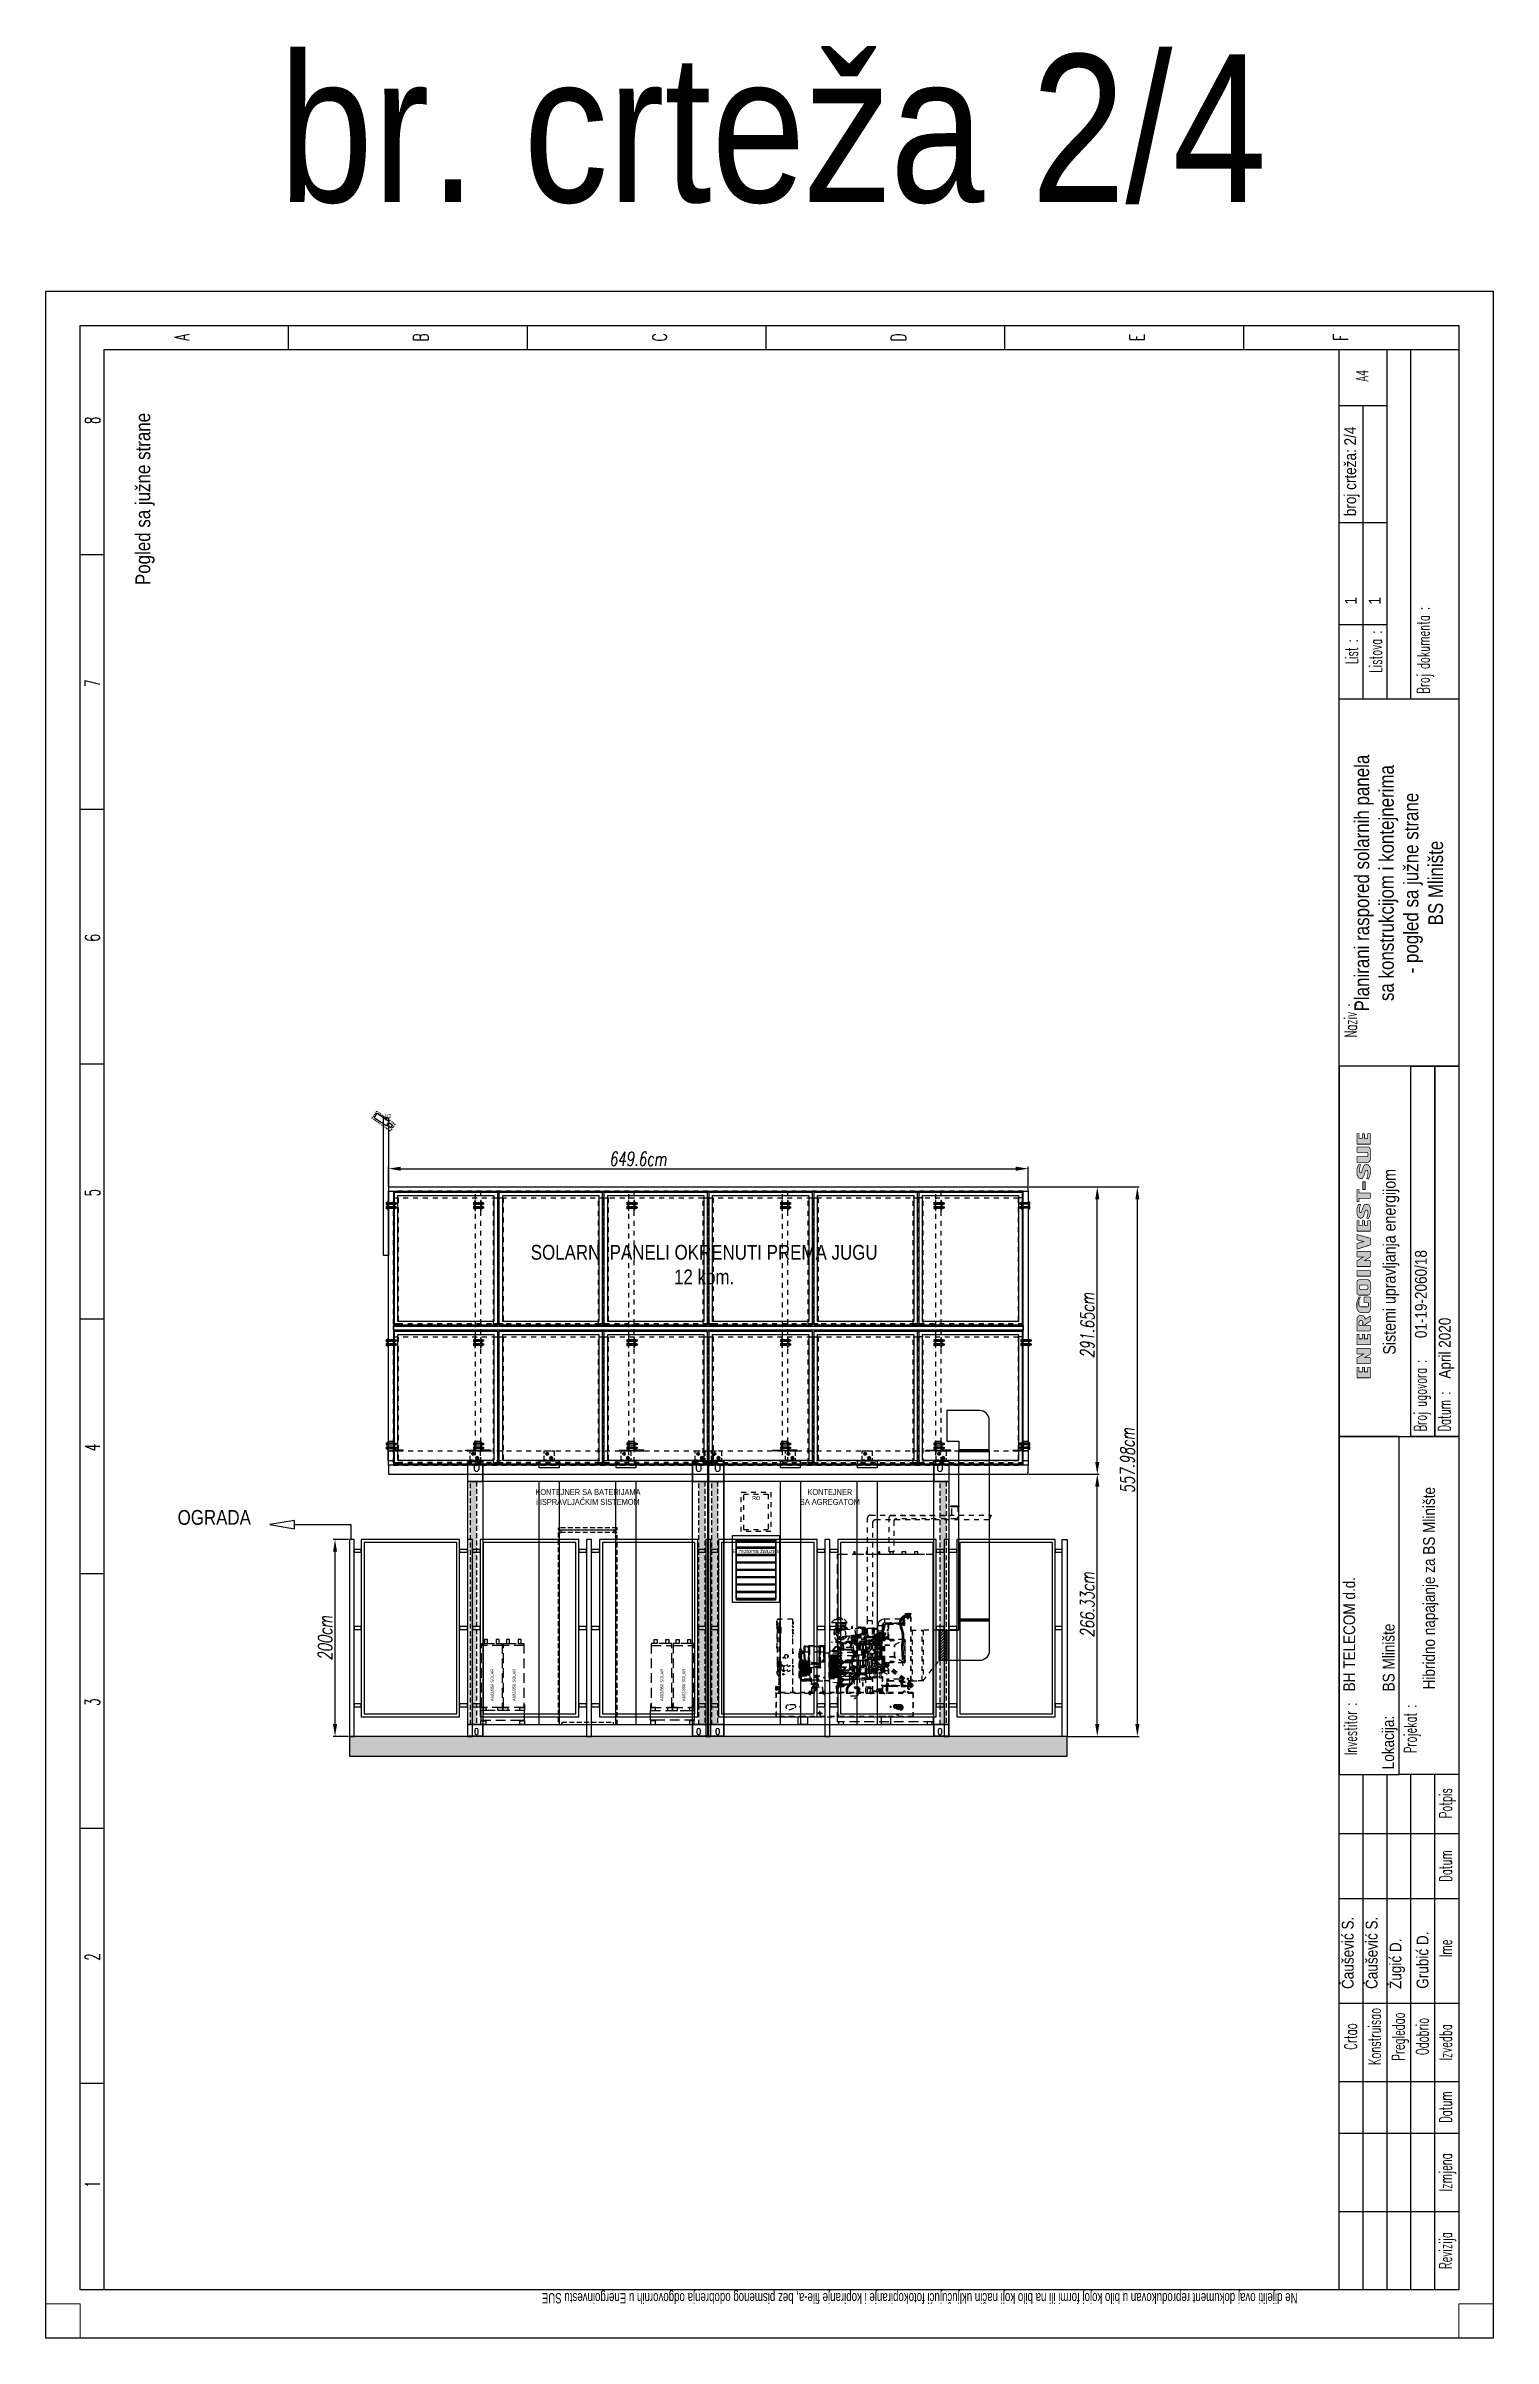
# Model space of a CAD drawing. Header units: millimetres. Extents: x 17886 to 18265, y -8727 to -7321.
# Drawn here: x 17885.7 to 18032.7, y -7942 to -7709.2 of the extents above; entities that cross this region are included whole.
import ezdxf

# ---------------------------------------------------------------- set-up
doc = ezdxf.new("R2010")
doc.units = ezdxf.units.MM
for name, pattern in [('CENTER', [2, 1.25, -0.25, 0.25, -0.25]), ('DASHED', [0.75, 0.5, -0.25]), ('DASHEDX2', [1.5, 1, -0.5]), ('EPL_DASH', [1, 0.5, -0.5])]:
    doc.linetypes.add(name, pattern=pattern)
for name, color, linetype in [('00 uvodnice', 82, 'Continuous'), ('01-KOSTUR ORMARA', 7, 'Continuous'), ('02-MODULI', 7, 'Continuous'), ('0863279_L_DXF_CONTINUOUS_LINE', 7, 'Continuous'), ('0960061_L_DXF_CONTINUOUS_LINE', 7, 'Continuous'), ('09__COSM', 7, 'Continuous'), ('1293180_DXF_CONTINUOUS_LINE', 7, 'Continuous'), ('1429459_RE01DXF_CONTINUOUS_LINE', 7, 'Continuous'), ('1430851_DXF_CONTINUOUS_LINE', 7, 'Continuous'), ('1430853_DXF_CONTINUOUS_LINE', 7, 'Continuous'), ('1542949_DXF_CONTINUOUS_LINE', 7, 'Continuous'), ('1663777_DXF_CONTINUOUS_LINE', 7, 'Continuous'), ('1694481_CP01DXF_CONTINUOUS_LINE', 7, 'Continuous'), ('1729966_DXF_CONTINUOUS_LINE', 7, 'Continuous'), ('1978540_DXF_CONTINUOUS_LINE', 7, 'Continuous'), ('2035398_DXF_CONTINUOUS_LINE', 7, 'Continuous'), ('2266446_CP02DXF_CONTINUOUS_LINE', 7, 'Continuous'), ('2266446_CP03DXF_CONTINUOUS_LINE', 7, 'Continuous'), ('2266446_RE01DXF_CONTINUOUS_LINE', 7, 'Continuous'), ('2266447_DKREDXF_CONTINUOUS_LINE', 7, 'Continuous'), ('2275829_DKREDXF_CONTINUOUS_LINE', 7, 'Continuous'), ('2518101_DXF_CONTINUOUS_LINE', 7, 'Continuous'), ('2543638_DXF_CONTINUOUS_LINE', 7, 'Continuous'), ('2588541_VG01DXF_CONTINUOUS_LINE', 7, 'Continuous'), ('2606671_L_DXF_CONTINUOUS_LINE', 7, 'Continuous'), ('2606682_CP02DXF_CONTINUOUS_LINE', 7, 'Continuous'), ('2620490_VG01DXF_CONTINUOUS_LINE', 7, 'Continuous'), ('2620532_DKREDXF_CONTINUOUS_LINE', 7, 'Continuous'), ('2630576_VG08DXF_CONTINUOUS_LINE', 7, 'Continuous'), ('2630754_DKREDXF_CONTINUOUS_LINE', 7, 'Continuous'), ('2630764_DKREDXF_CONTINUOUS_LINE', 7, 'Continuous'), ('2630768_VG06DXF_CONTINUOUS_LINE', 7, 'Continuous'), ('2630772_DXF_CONTINUOUS_LINE', 7, 'Continuous'), ('2661570_DKREDXF_CONTINUOUS_LINE', 7, 'Continuous'), ('2685282_CP02DXF_CONTINUOUS_LINE', 7, 'Continuous'), ('2702101_DXF_CONTINUOUS_LINE', 7, 'Continuous'), ('2706792_BM04DXF_CONTINUOUS_LINE', 7, 'Continuous'), ('2731608_DXF_CONTINUOUS_LINE', 7, 'Continuous'), ('3018312_DXF_CONTINUOUS_LINE', 7, 'Continuous'), ('3405962_DXF_CONTINUOUS_LINE', 7, 'Continuous'), ('3405962_DXF_HIDDEN_LINE', 7, 'Continuous'), ('3429913_L_DXF_CONTINUOUS_LINE', 7, 'Continuous'), ('3490706_DXF_CONTINUOUS_LINE', 7, 'Continuous'), ('3490708_DXF_CONTINUOUS_LINE', 7, 'Continuous'), ('3490709_DXF_CONTINUOUS_LINE', 7, 'Continuous'), ('3490711_DXF_CONTINUOUS_LINE', 7, 'Continuous'), ('3496808_DXF_CONTINUOUS_LINE', 7, 'Continuous'), ('3504303_DXF_CONTINUOUS_LINE', 7, 'Continuous'), ('3539054_DXF_CONTINUOUS_LINE', 7, 'Continuous'), ('3543613_DKREDXF_CONTINUOUS_LINE', 7, 'Continuous'), ('3551370_DKREDXF_CONTINUOUS_LINE', 7, 'Continuous'), ('3562799_CP10DXF_CONTINUOUS_LINE', 7, 'Continuous'), ('3562799_CP11DXF_CONTINUOUS_LINE', 7, 'Continuous'), ('3562799_CP12DXF_CONTINUOUS_LINE', 7, 'Continuous'), ('3562799_CP13DXF_CONTINUOUS_LINE', 7, 'Continuous'), ('3562799_CP14DXF_CONTINUOUS_LINE', 7, 'Continuous'), ('3563231_DXF_CONTINUOUS_LINE', 7, 'Continuous'), ('3564637_DXF_CONTINUOUS_LINE', 7, 'Continuous'), ('3570559_DXF_CONTINUOUS_LINE', 7, 'Continuous'), ('3570567_DXF_CONTINUOUS_LINE', 7, 'Continuous'), ('3570568_DXF_CONTINUOUS_LINE', 7, 'Continuous'), ('3570569_DXF_AXIS', 7, 'Continuous'), ('3570569_DXF_CONTINUOUS_LINE', 7, 'Continuous'), ('3570570_DXF_CONTINUOUS_LINE', 7, 'Continuous'), ('3640467_CP02DXF_CONTINUOUS_LINE', 7, 'Continuous'), ('3640467_CP03DXF_CONTINUOUS_LINE', 7, 'Continuous'), ('3642481_DKREDXF_CONTINUOUS_LINE', 7, 'Continuous'), ('3650520_DXF_CONTINUOUS_LINE', 7, 'Continuous'), ('3725651_DKREDXF_CONTINUOUS_LINE', 7, 'Continuous'), ('3792201_DXF_CONTINUOUS_LINE', 7, 'Continuous'), ('3884027_DKREDXF_CONTINUOUS_LINE', 7, 'Continuous'), ('3E4304_DXF_CONTINUOUS_LINE', 7, 'Continuous'), ('3K6060_DXF_CONTINUOUS_LINE', 7, 'Continuous'), ('4L6454_DXF_CONTINUOUS_LINE', 7, 'Continuous'), ('5D1026_DKVG0DXF_CONTINUOUS_LINE', 7, 'Continuous'), ('5P0798_BM01_DXF_CONTINUOUS_LINE', 7, 'Continuous'), ('8T2910_DK_DXF_CONTINUOUS_LINE', 7, 'Continuous'), ('8T4223_DXF_CONTINUOUS_LINE', 7, 'Continuous'), ('8T4224_DXF_CONTINUOUS_LINE', 7, 'Continuous'), ('8T4896_DXF_CONTINUOUS_LINE', 7, 'Continuous'), ('8T4908_DXF_CONTINUOUS_LINE', 7, 'Continuous'), ('9X3506_VG01_DXF_CONTINUOUS_LINE', 7, 'Continuous'), ('_Videonadzor', 1, 'Continuous'), ('a_rahmen235', 7, 'Continuous'), ('DEFAULT_1', 7, 'CENTER'), ('DIMENS', 4, 'Continuous'), ('OO cn60', 1, 'Continuous'), ('vanjski i unutarnji zid', 7, 'Continuous'), ('Video Nadzor', 3, 'Continuous')]:
    doc.layers.add(name, color=color, linetype=linetype)
doc.layers.add('50 plava', color=5, linetype='Continuous', lineweight=0)
doc.layers.add('CRTANJE', color=4, linetype='Continuous', lineweight=30)
doc.styles.add('ARIAL NARROW', font='ARIALN.TTF')
doc.styles.add('KOTE ZA MONNTAZU', font='simplex.shx', dxfattribs={"width": 0.7, "oblique": 8, "height": 1.4})
doc.styles.add('simboli', font='symbol.ttf', dxfattribs={"width": 0.6, "height": 2.2})
doc.dimstyles.new('KOTE ZA MONTAZU u cm', dxfattribs={"dimscale": 0, "dimtxt": 1.4, "dimasz": 1.25, "dimexe": 0.2, "dimexo": 0.1, "dimgap": 0.3, "dimtad": 1, "dimlfac": 10, "dimzin": 12, "dimdsep": 46, "dimtxsty": 'KOTE ZA MONNTAZU', "dimcen": 1.25, "dimclrt": 1, "dimadec": 0, "dimazin": 0, "dimtfac": 1, "dimtmove": 0, "dimatfit": 3, "dimfxl": 1, "dimtolj": 2, "dimtzin": 0, "dimarcsym": 0})

msp = doc.modelspace()

# ---------------------------------------------------------------- texts
at = {"color": 0, "linetype": 'Continuous', "insert": (17894.78064, -7755.22611), "char_height": 1.5, "width": 45.4526974, "attachment_point": 2, "rotation": 90, "style": 'ARIAL NARROW'}
msp.add_mtext('{\\C256;Pogled sa južne strane}', dxfattribs=at)
at = {"layer": '00 uvodnice', "color": 1, "linetype": 'Continuous', "insert": (17959.50963, -7710.07662), "char_height": 15, "width": 136.7183266, "attachment_point": 2, "style": 'ARIAL NARROW'}
msp.add_mtext('br. crteža 2/4', dxfattribs=at)
at = {"layer": '00 uvodnice', "color": 0, "linetype": 'Continuous', "rotation": 90, "style": 'ARIAL NARROW'}
for s, insert, char_height, width, attachment_point in [('broj crteža: 2/4', (18017.56026, -7756.97232), 1.2, 11.4146392, 1), ('1', (18017.61993, -7765.94574), 1.2, 7.5439395, 1), ('1', (18020.04567, -7765.94574), 1.2, 7.5439395, 1), ('Planirani raspored solarnih panela\\Psa konstrukcijom i kontejnerima \\P- pogled sa južne strane\\PBS Mlinište', (18018.58482, -7794.23187), 1.5, 35.6028121, 2), ('01-19-2060/18', (18024.73819, -7840.44952), 1.2, 30.320249, 1), ('April 2020', (18027.16394, -7844.56073), 1.2, 30.320249, 1), ('Hibridno napajanje za BS Mlinište', (18025.56535, -7876.12328), 1.2, 45.4526974, 1), ('BH TELECOM d.d.\\P\\PBS Mlinište', (18017.46278, -7876.32028), 1.2, 45.4526974, 1), ('Lokacija: ', (18021.41541, -7884.23793), 1.2, 45.4526974, 1), ('Čaušević S.', (18017.30928, -7906.54776), 1.2, 17.2456296, 1), ('Čaušević S.', (18019.73503, -7906.54776), 1.2, 17.2456296, 1), ('Grubić D.', (18024.90765, -7906.52464), 1.2, 17.2456296, 1), ('Žugić D.', (18022.16077, -7906.54776), 1.2, 17.2456296, 1)]:
    msp.add_mtext(s, dxfattribs=dict(at, insert=insert, char_height=char_height, width=width, attachment_point=attachment_point))
at = {"layer": '00 uvodnice', "color": 0, "linetype": 'Continuous', "attachment_point": 2, "style": 'ARIAL NARROW'}
for s, insert, char_height, width in [('V2', (17920.4444, -7817.69528), 0.4, 1.0283542), ('SOLARNI PANELI OKRENUTI PREMA JUGU\\P12 kom.', (17952.54122, -7830.98084), 1.5, 45.4526974), ('KONTEJNER SA BATERIJAMA \\Pi ISPRAVLJAČKIM SISTEMOM', (17940.73946, -7855.78195), 0.6, 21.7709803), ('RO', (17957.83245, -7856.49103), 0.4, 2.089891), ('KONTEJNER \\PSA AGREGATOM', (17965.30988, -7855.78195), 0.6, 17.114894), ('OGRADA', (17902.78593, -7857.90637), 1.5, 14.5959574), ('El.motorna žaluzina', (17957.83245, -7861.88442), 0.4, 7.0198919)]:
    msp.add_mtext(s, dxfattribs=dict(at, insert=insert, char_height=char_height, width=width))
at = {"layer": '02-MODULI', "linetype": 'DASHEDX2', "char_height": 0.3, "width": 4.8081008, "attachment_point": 2, "rotation": 90, "style": 'ARIAL NARROW'}
for insert in [(17930.86686, -7875.67431), (17933.08686, -7875.67431), (17948.09686, -7875.67431), (17950.31686, -7875.67431)]:
    msp.add_mtext('A602/850 SOLAR', dxfattribs=dict(at, insert=insert))

# ---------------------------------------------------------------- blocks, each defined once
blk = doc.blocks.new('Zaglavlje A4 prazno-Sue')
at = {"layer": '50 plava', "linetype": 'Continuous'}
h = blk.add_hatch(color=152, dxfattribs=at)
h.paths.add_polyline_path([(140.2, 18.67), (140.81, 18.67, 0.414214), (140.85, 18.7), (140.85, 18.96, 0.414214), (140.81, 18.99), (140.2, 18.99), (140.2, 19.45), (140.81, 19.45, 0.414214), (140.85, 19.48), (140.85, 19.74, 0.414214), (140.81, 19.77), (139.37, 19.77, 0.414214), (139.33, 19.74), (139.33, 17.86, 0.414214), (139.37, 17.83), (140.81, 17.83, 0.414214), (140.85, 17.86), (140.85, 18.17, 0.414214), (140.81, 18.21), (140.2, 18.21)])
h.paths.add_polyline_path([(141.39, 17.86, 0.414214), (141.42, 17.83), (142.22, 17.83, 0.414214), (142.25, 17.86), (142.25, 18.64), (142.78, 17.84, 0.250765), (142.81, 17.83), (143.57, 17.83, 0.414214), (143.6, 17.86), (143.6, 19.74, 0.414214), (143.57, 19.77), (142.82, 19.77, 0.414214), (142.79, 19.74), (142.79, 18.8), (142.21, 19.76, 0.261275), (142.18, 19.77), (141.42, 19.77, 0.414214), (141.39, 19.74)])
h.paths.add_polyline_path([(144.13, 17.86, 0.414214), (144.16, 17.83), (145.61, 17.83, 0.414214), (145.64, 17.86), (145.64, 18.17, 0.414214), (145.61, 18.21), (144.99, 18.21), (144.99, 18.67), (145.61, 18.67, 0.414214), (145.64, 18.7), (145.64, 18.96, 0.414214), (145.61, 18.99), (144.99, 18.99), (144.99, 19.45), (145.61, 19.45, 0.414214), (145.64, 19.48), (145.64, 19.74, 0.414214), (145.61, 19.77), (144.16, 19.77, 0.414214), (144.13, 19.74)])
h.paths.add_polyline_path([(146.14, 17.83), (146.91, 17.83, 0.414214), (146.95, 17.86), (146.95, 18.75), (146.95, 19.45), (147.38, 19.45, -1.104988), (147.33, 18.91), (146.95, 18.91), (146.95, 18.75), (147.53, 17.84, 0.254408), (147.56, 17.83), (148.24, 17.83, 0.593374), (148.26, 17.88), (147.81, 18.58, 1), (147.81, 19.77), (146.17, 19.77, 0.414214), (146.14, 19.74)])
h.paths.add_polyline_path([(148.77, 18.31, 0.360865), (149.18, 17.82), (151.04, 17.82), (151.04, 18.7, 0.414214), (151, 18.74), (150.32, 18.74, 0.414214), (150.28, 18.7), (150.28, 18.31, -0.333333), (150.12, 18.09), (149.8, 18.09, -0.5), (149.63, 18.31), (149.63, 19.17, -0.414214), (149.96, 19.49), (150.39, 19.49, -0.2), (151.04, 19.22), (151.04, 19.49), (150.44, 19.71), (150.26, 19.78), (149.98, 19.78), (149.58, 19.78, 0.332065), (148.77, 19.17)])
h.paths.add_polyline_path([(151.32, 18.26, 0.414214), (151.75, 17.83), (153.16, 17.83, 0.396216), (153.56, 18.22), (153.56, 19.42, 0.440087), (153.16, 19.77), (151.75, 19.77, 0.443886), (151.32, 19.4)])
h.paths.add_polyline_path([(152.13, 19.2, -0.414214), (152.35, 19.42), (152.56, 19.42, -0.414214), (152.78, 19.2), (152.78, 18.4, -0.414214), (152.56, 18.18), (152.35, 18.18, -0.414214), (152.13, 18.4)], flags=16)
h.paths.add_polyline_path([(154.08, 17.86, 0.414214), (154.11, 17.83), (154.85, 17.83, 0.414214), (154.89, 17.86), (154.89, 19.74, 0.414214), (154.85, 19.77), (154.11, 19.77, 0.414214), (154.08, 19.74)])
h.paths.add_polyline_path([(156.34, 18.64), (156.87, 17.84, 0.250765), (156.9, 17.83), (157.66, 17.83, 0.414214), (157.69, 17.86), (157.69, 19.74, 0.414214), (157.66, 19.77), (156.92, 19.77, 0.414214), (156.88, 19.74), (156.88, 18.8), (156.3, 19.76, 0.261275), (156.27, 19.77), (155.51, 19.77, 0.414214), (155.48, 19.74), (155.48, 17.86, 0.414214), (155.51, 17.83), (156.31, 17.83, 0.414214), (156.34, 17.86)])
h.paths.add_polyline_path([(158.61, 17.85, 0.325009), (158.64, 17.83), (159.56, 17.83, 0.336906), (159.59, 17.85), (160.11, 19.73, 0.495992), (160.08, 19.77), (159.4, 19.77, 0.336906), (159.36, 19.75), (159.1, 18.8), (158.8, 19.75, 0.32721), (158.77, 19.77), (158.03, 19.77, 0.509423), (158, 19.73)])
h.paths.add_polyline_path([(160.61, 17.86, 0.414214), (160.64, 17.83), (162.09, 17.83, 0.414214), (162.12, 17.86), (162.12, 18.17, 0.414214), (162.09, 18.21), (161.47, 18.21), (161.47, 18.67), (162.09, 18.67, 0.414214), (162.12, 18.7), (162.12, 18.96, 0.414214), (162.09, 18.99), (161.47, 18.99), (161.47, 19.45), (162.09, 19.45, 0.414214), (162.12, 19.48), (162.12, 19.74, 0.414214), (162.09, 19.77), (160.64, 19.77, 0.414214), (160.61, 19.74)])
h.paths.add_polyline_path([(163.31, 19.22), (163.34, 19.33), (163.41, 19.37), (163.54, 19.42), (163.68, 19.42), (163.83, 19.41), (164.01, 19.36), (164.18, 19.32), (164.5, 19.24), (164.5, 19.54), (164.17, 19.66), (163.93, 19.76), (163.66, 19.76), (163.24, 19.76), (163.02, 19.75), (162.73, 19.61), (162.59, 19.49), (162.5, 19.33), (162.49, 19.19), (162.51, 19.06), (162.56, 18.95), (162.61, 18.92), (162.67, 18.87), (162.75, 18.82), (162.84, 18.78), (162.96, 18.74), (163.09, 18.71), (163.21, 18.68), (163.44, 18.59), (163.59, 18.54), (163.66, 18.46), (163.67, 18.37), (163.67, 18.3), (163.63, 18.25), (163.55, 18.2), (163.41, 18.18), (163.24, 18.17), (163.09, 18.19), (162.93, 18.2), (162.73, 18.26), (162.5, 18.36), (162.47, 18.29), (162.45, 18.1), (162.59, 18.01), (162.71, 17.96), (162.9, 17.9), (163.08, 17.85), (163.24, 17.82), (163.95, 17.82), (164.19, 17.88), (164.33, 17.97), (164.42, 18.06), (164.49, 18.21), (164.52, 18.32), (164.53, 18.44), (164.52, 18.51), (164.47, 18.64), (164.37, 18.75), (164.24, 18.85), (164.08, 18.87), (163.91, 18.92), (163.8, 18.98), (163.68, 19.01), (163.55, 19.04), (163.37, 19.1)])
h.paths.add_polyline_path([(165.39, 17.87, 0.414214), (165.42, 17.83), (166.11, 17.83, 0.414214), (166.14, 17.87), (166.14, 19.46), (166.61, 19.46, 0.414214), (166.64, 19.5), (166.64, 19.74, 0.414214), (166.61, 19.77), (164.91, 19.77, 0.414214), (164.87, 19.74), (164.87, 19.5, 0.414214), (164.91, 19.46), (165.39, 19.46)])
h = blk.add_hatch(color=152, dxfattribs=at)
h.paths.add_polyline_path([(174.09, 18.99), (174.09, 19.45), (174.71, 19.45, 0.414214), (174.74, 19.48), (174.74, 19.74, 0.414214), (174.71, 19.77), (173.26, 19.77, 0.414214), (173.23, 19.74), (173.23, 17.86, 0.414214), (173.26, 17.83), (174.71, 17.83, 0.414214), (174.74, 17.86), (174.74, 18.17, 0.414214), (174.71, 18.21), (174.09, 18.21), (174.09, 18.67), (174.71, 18.67, 0.414214), (174.74, 18.7), (174.74, 18.96, 0.414214), (174.71, 18.99)])
h.paths.add_polyline_path([(172.84, 19.77), (172.05, 19.77), (172.05, 18.4, -0.414214), (171.84, 18.18), (171.62, 18.18, -0.414214), (171.41, 18.4), (171.41, 19.77), (170.6, 19.77), (170.6, 18.26, 0.414214), (171.03, 17.83), (172.43, 17.83, 0.42682), (172.84, 18.26)])
h.paths.add_polyline_path([(170.23, 18.21), (170.27, 18.32), (170.28, 18.44), (170.27, 18.51), (170.22, 18.64), (170.12, 18.75), (169.98, 18.85), (169.83, 18.87), (169.66, 18.92), (169.54, 18.98), (169.43, 19.01), (169.3, 19.04), (169.15, 19.09), (169.11, 19.13), (169.06, 19.22), (169.08, 19.33), (169.16, 19.37), (169.29, 19.42), (169.43, 19.42), (169.58, 19.41), (169.76, 19.36), (169.93, 19.32), (170.25, 19.24), (170.25, 19.54), (169.92, 19.66), (169.68, 19.76), (169.41, 19.76), (168.99, 19.76), (168.76, 19.75), (168.47, 19.61), (168.34, 19.49), (168.25, 19.33), (168.24, 19.19), (168.26, 19.06), (168.3, 18.95), (168.36, 18.92), (168.42, 18.87), (168.5, 18.82), (168.59, 18.78), (168.71, 18.74), (168.83, 18.71), (168.96, 18.68), (169.18, 18.59), (169.34, 18.54), (169.41, 18.46), (169.42, 18.37), (169.42, 18.3), (169.38, 18.25), (169.3, 18.2), (169.16, 18.18), (168.99, 18.17), (168.83, 18.19), (168.68, 18.2), (168.47, 18.26), (168.25, 18.36), (168.21, 18.29), (168.2, 18.1), (168.34, 18.01), (168.46, 17.96), (168.64, 17.9), (168.82, 17.85), (168.99, 17.82), (169.7, 17.82), (169.94, 17.88), (170.08, 17.97), (170.17, 18.06)])
h.paths.add_polyline_path([(167.76, 18.58), (167.76, 18.9), (166.66, 18.9), (166.66, 18.58)])
at = {"color": 7, "true_color": 0xffffff}
blk.add_lwpolyline([(297, 0), (0, 0), (0, 210), (297, 210)], close=True, dxfattribs=at)
at = {"color": 7, "lineweight": 0, "true_color": 0xffffff}
for points in [[(5, 205), (0, 205), (0, 210), (5, 210)], [(5, 0), (0, 0), (0, 5), (5, 5)]]:
    blk.add_lwpolyline(points, close=True, dxfattribs=at)
at = {"layer": '01-KOSTUR ORMARA'}
for p, q in [((36.96, 201.53), (36.96, 205)), ((73.93, 201.53), (73.93, 205)), ((110.89, 201.53), (110.89, 205)), ((147.86, 201.53), (147.86, 205)), ((184.82, 201.53), (184.82, 205)), ((221.78, 201.53), (221.78, 205)), ((258.75, 201.53), (258.75, 205)), ((288.53, 174.79), (292, 174.79)), ((288.53, 140.13), (292, 140.13)), ((288.53, 105.48), (292, 105.48)), ((288.53, 70.83), (292, 70.83)), ((288.53, 36.17), (292, 36.17)), ((18.35, 5), (18.35, 22.33)), ((29.7, 5), (29.7, 22.33)), ((37.21, 5), (37.21, 22.33)), ((48.56, 5), (48.56, 22.33)), ((63.76, 5), (63.76, 22.33)), ((73.18, 5), (73.18, 22.33)), ((248.58, 15.4), (248.58, 22.33)), ((263.39, 15.4), (263.39, 22.33)), ((280.35, 15.4), (280.35, 22.33)), ((7, 18.86), (81.79, 18.86)), ((237.86, 18.86), (280.35, 18.86)), ((7, 15.4), (81.79, 15.4)), ((237.86, 15.4), (288.53, 15.4)), ((7, 11.93), (81.79, 11.93)), ((237.86, 11.93), (288.53, 11.93)), ((7, 8.47), (81.79, 8.47))]:
    blk.add_line(p, q, dxfattribs=at)
for points in [[(7, 205), (292, 205), (292, 5), (7, 5)], [(7, 22.33), (288.53, 22.33), (288.53, 5), (7, 5)], [(81.79, 13.66), (130.83, 13.66), (130.83, 22.33), (81.79, 22.33)], [(130.83, 11.93), (184.55, 11.93), (184.55, 22.33), (130.83, 22.33)], [(184.55, 22.33), (237.86, 22.33), (237.86, 5), (184.55, 5)], [(81.79, 13.66), (130.83, 13.66), (130.83, 5), (81.79, 5)], [(130.83, 11.93), (184.55, 11.93), (184.55, 8.47), (130.83, 8.47)], [(130.83, 8.47), (184.55, 8.47), (184.55, 5), (130.83, 5)]]:
    blk.add_lwpolyline(points, close=True, dxfattribs=at)
blk.add_lwpolyline([(7, 201.53), (288.53, 201.53), (288.53, 5)], dxfattribs=at)
at = {"layer": '50 plava', "color": 152, "linetype": 'Continuous', "const_width": 0.104}
for points in [[(140.81, 17.83), (139.37, 17.83, -0.414214), (139.33, 17.86), (139.33, 19.74, -0.414214), (139.37, 19.77), (140.81, 19.77, -0.414214), (140.85, 19.74), (140.85, 19.48, -0.414214), (140.81, 19.45), (140.2, 19.45), (140.2, 18.99), (140.81, 18.99, -0.414214), (140.85, 18.96), (140.85, 18.7, -0.414214), (140.81, 18.67), (140.2, 18.67), (140.2, 18.21), (140.81, 18.21, -0.414214), (140.85, 18.17), (140.85, 17.86, -0.414214)], [(141.39, 19.74), (141.39, 17.86, 0.414214), (141.42, 17.83), (142.22, 17.83, 0.414214), (142.25, 17.86), (142.25, 18.64), (142.78, 17.84, 0.250765), (142.81, 17.83), (143.57, 17.83, 0.414214), (143.6, 17.86), (143.6, 19.74, 0.414214), (143.57, 19.77), (142.82, 19.77, 0.414214), (142.79, 19.74), (142.79, 18.8), (142.21, 19.76, 0.261275), (142.18, 19.77), (141.42, 19.77, 0.414214)], [(145.61, 17.83), (144.16, 17.83, -0.414214), (144.13, 17.86), (144.13, 19.74, -0.414214), (144.16, 19.77), (145.61, 19.77, -0.414214), (145.64, 19.74), (145.64, 19.48, -0.414214), (145.61, 19.45), (144.99, 19.45), (144.99, 18.99), (145.61, 18.99, -0.414214), (145.64, 18.96), (145.64, 18.7, -0.414214), (145.61, 18.67), (144.99, 18.67), (144.99, 18.21), (145.61, 18.21, -0.414214), (145.64, 18.17), (145.64, 17.86, -0.414214)], [(151.32, 18.26), (151.32, 19.4, -0.443886), (151.75, 19.77), (153.16, 19.77, -0.459508), (153.56, 19.4), (153.56, 18.26, -0.42682), (153.16, 17.83), (151.75, 17.83, -0.414214)], [(152.13, 18.4), (152.13, 19.2, -0.414214), (152.35, 19.42), (152.56, 19.42, -0.414214), (152.78, 19.2), (152.78, 18.4, -0.414214), (152.56, 18.18), (152.35, 18.18, -0.414214)], [(154.08, 17.86), (154.08, 19.74, -0.414214), (154.11, 19.77), (154.85, 19.77, -0.414214), (154.89, 19.74), (154.89, 17.86, -0.414214), (154.85, 17.83), (154.11, 17.83, -0.414214)], [(155.48, 19.74), (155.48, 17.86, 0.414214), (155.51, 17.83), (156.31, 17.83, 0.414214), (156.34, 17.86), (156.34, 18.64), (156.87, 17.84, 0.250765), (156.9, 17.83), (157.66, 17.83, 0.414214), (157.69, 17.86), (157.69, 19.74, 0.414214), (157.66, 19.77), (156.92, 19.77, 0.414214), (156.88, 19.74), (156.88, 18.8), (156.3, 19.76, 0.261275), (156.27, 19.77), (155.51, 19.77, 0.414214)], [(158, 19.73), (158.61, 17.85, 0.325009), (158.64, 17.83), (159.56, 17.83, 0.336906), (159.59, 17.85), (160.11, 19.73, 0.495992), (160.08, 19.77), (159.4, 19.77, 0.336906), (159.36, 19.75), (159.1, 18.8), (158.8, 19.75, 0.32721), (158.77, 19.77), (158.03, 19.77, 0.509423)], [(162.09, 17.83), (160.64, 17.83, -0.414214), (160.61, 17.86), (160.61, 19.74, -0.414214), (160.64, 19.77), (162.09, 19.77, -0.414214), (162.12, 19.74), (162.12, 19.48, -0.414214), (162.09, 19.45), (161.47, 19.45), (161.47, 18.99), (162.09, 18.99, -0.414214), (162.12, 18.96), (162.12, 18.7, -0.414214), (162.09, 18.67), (161.47, 18.67), (161.47, 18.21), (162.09, 18.21, -0.414214), (162.12, 18.17), (162.12, 17.86, -0.414214)], [(164.87, 19.5), (164.87, 19.74, -0.414214), (164.91, 19.77), (166.61, 19.77, -0.414214), (166.64, 19.74), (166.64, 19.5, -0.414214), (166.61, 19.46), (166.14, 19.46), (166.14, 17.87, -0.414214), (166.11, 17.83), (165.42, 17.83, -0.414214), (165.39, 17.87), (165.39, 19.46), (164.91, 19.46, -0.414214)], [(171.41, 19.77), (171.41, 18.4, 0.414214), (171.62, 18.18), (171.84, 18.18, 0.414214), (172.05, 18.4), (172.05, 19.77), (172.84, 19.77), (172.84, 18.26, -0.42682), (172.43, 17.83), (171.03, 17.83, -0.414214), (170.6, 18.26), (170.6, 19.77)], [(174.71, 17.83), (173.26, 17.83, -0.414214), (173.23, 17.86), (173.23, 19.74, -0.414214), (173.26, 19.77), (174.71, 19.77, -0.414214), (174.74, 19.74), (174.74, 19.48, -0.414214), (174.71, 19.45), (174.09, 19.45), (174.09, 18.99), (174.71, 18.99, -0.414214), (174.74, 18.96), (174.74, 18.7, -0.414214), (174.71, 18.67), (174.09, 18.67), (174.09, 18.21), (174.71, 18.21, -0.414214), (174.74, 18.17), (174.74, 17.86, -0.414214)]]:
    blk.add_lwpolyline(points, format="xyb", close=True, dxfattribs=at)
for points in [[(146.14, 17.83), (146.14, 19.74, -0.414214), (146.17, 19.77), (147.81, 19.77, -1), (147.81, 18.58), (148.26, 17.88, -0.593374), (148.24, 17.83), (147.56, 17.83, -0.254408), (147.53, 17.84), (146.95, 18.75), (146.95, 17.86, -0.414214), (146.91, 17.83), (146.14, 17.83)], [(146.95, 18.75), (146.95, 19.45), (147.38, 19.45, -1.104988), (147.33, 18.91), (146.95, 18.91)], [(151.04, 17.82), (151.04, 18.7, 0.414214), (151, 18.74), (150.32, 18.74, 0.414214), (150.28, 18.7), (150.28, 18.31, -0.333333), (150.12, 18.09), (149.8, 18.09, -0.5), (149.63, 18.31), (149.63, 19.17, -0.414214), (149.96, 19.49), (150.39, 19.49, -0.2), (151.04, 19.22), (151.04, 19.49), (150.44, 19.71), (150.26, 19.78), (149.98, 19.78), (149.58, 19.78, 0.332065), (148.77, 19.17), (148.77, 18.31, 0.360865), (149.18, 17.82), (151.04, 17.82)]]:
    blk.add_lwpolyline(points, format="xyb", dxfattribs=at)
for points in [[(164.5, 19.24), (164.5, 19.54), (164.17, 19.66), (163.93, 19.76), (163.66, 19.76), (163.24, 19.76), (163.02, 19.75), (162.73, 19.61), (162.59, 19.49), (162.5, 19.33), (162.49, 19.19), (162.51, 19.06), (162.56, 18.95), (162.61, 18.92), (162.67, 18.87), (162.75, 18.82), (162.84, 18.78), (162.96, 18.74), (163.09, 18.71), (163.21, 18.68), (163.44, 18.59), (163.59, 18.54), (163.66, 18.46), (163.67, 18.37), (163.67, 18.3), (163.63, 18.25), (163.55, 18.2), (163.41, 18.18), (163.24, 18.17), (163.09, 18.19), (162.93, 18.2), (162.73, 18.26), (162.5, 18.36), (162.47, 18.29), (162.45, 18.1), (162.59, 18.01), (162.71, 17.96), (162.9, 17.9), (163.08, 17.85), (163.24, 17.82), (163.95, 17.82), (164.19, 17.88), (164.33, 17.97), (164.42, 18.06), (164.49, 18.21), (164.52, 18.32), (164.53, 18.44), (164.52, 18.51), (164.47, 18.64), (164.37, 18.75), (164.24, 18.85), (164.08, 18.87), (163.91, 18.92), (163.8, 18.98), (163.68, 19.01), (163.55, 19.04), (163.4, 19.09), (163.36, 19.13), (163.31, 19.22), (163.34, 19.33), (163.41, 19.37), (163.54, 19.42), (163.68, 19.42), (163.83, 19.41), (164.01, 19.36), (164.18, 19.32)], [(170.25, 19.24), (170.25, 19.54), (169.92, 19.66), (169.68, 19.76), (169.41, 19.76), (168.99, 19.76), (168.76, 19.75), (168.47, 19.61), (168.34, 19.49), (168.25, 19.33), (168.24, 19.19), (168.26, 19.06), (168.3, 18.95), (168.36, 18.92), (168.42, 18.87), (168.5, 18.82), (168.59, 18.78), (168.71, 18.74), (168.83, 18.71), (168.96, 18.68), (169.18, 18.59), (169.34, 18.54), (169.41, 18.46), (169.42, 18.37), (169.42, 18.3), (169.38, 18.25), (169.3, 18.2), (169.16, 18.18), (168.99, 18.17), (168.83, 18.19), (168.68, 18.2), (168.47, 18.26), (168.25, 18.36), (168.21, 18.29), (168.2, 18.1), (168.34, 18.01), (168.46, 17.96), (168.64, 17.9), (168.82, 17.85), (168.99, 17.82), (169.7, 17.82), (169.94, 17.88), (170.08, 17.97), (170.17, 18.06), (170.23, 18.21), (170.27, 18.32), (170.28, 18.44), (170.27, 18.51), (170.22, 18.64), (170.12, 18.75), (169.98, 18.85), (169.83, 18.87), (169.66, 18.92), (169.54, 18.98), (169.43, 19.01), (169.3, 19.04), (169.15, 19.09), (169.11, 19.13), (169.06, 19.22), (169.08, 19.33), (169.16, 19.37), (169.29, 19.42), (169.43, 19.42), (169.58, 19.41), (169.76, 19.36), (169.93, 19.32)]]:
    blk.add_lwpolyline(points, close=True, dxfattribs=at)
at = {"layer": '50 plava', "color": 152, "linetype": 'Continuous', "elevation": -0.1}
blk.add_lwpolyline([(166.66, 18.9), (167.76, 18.9), (167.76, 18.58), (166.66, 18.58)], close=True, dxfattribs=at)
at = {"color": 7, "width": 0.7}
blk.add_text('Ne dijeliti ovaj dokument reprodukovan u bilo kojoj formi ili na bilo koji način uključujući fotokopiranje i kopiranje file-a, bez pismenog odobrenja odgovornih u Energoinvestu SUE', height=1.5, rotation=90, dxfattribs=at).set_placement((6.54, 28.38))
at = {"layer": '00 uvodnice', "color": 0, "linetype": 'Continuous', "insert": (142.7, 15.95), "char_height": 1.8, "width": 32.6967, "attachment_point": 1, "style": 'ARIAL NARROW'}
blk.add_mtext('Sistemi upravljanja energijom', dxfattribs=at)
at = {"layer": 'OO cn60', "color": 0, "linetype": 'Continuous', "style": 'simboli'}
for s, insert, char_height, width, attachment_point in [('{\\Fsimplex|c238;1}', (22.35, 204.3), 2.1214, 5.8258, 2), ('{\\Fsimplex|c238;2}', (55.31, 204.3), 2.1214, 5.8258, 2), ('{\\Fsimplex|c0;3}', (92.27, 204.3), 2.1214, 5.8258, 2), ('{\\Fsimplex|c238;4}', (129.24, 204.3), 2.1214, 5.8258, 2), ('{\\Fsimplex|c238;5}', (166.2, 204.3), 2.1214, 5.8258, 2), ('{\\Fsimplex|c238;6}', (203.17, 204.3), 2.1214, 5.8258, 2), ('{\\Fsimplex|c238;7}', (240.13, 204.3), 2.1214, 5.8258, 2), ('{\\Fsimplex|c238;8}', (278.25, 204.3), 2.1214, 5.8258, 2), ('{\\Fsimplex|c238;A}', (290.3, 191.31), 2.1214, 5.8258, 2), ('{\\Fsimplex|c238;B}', (290.3, 156.66), 2.1214, 5.8258, 2), ('{\\Fsimplex|c238;C}', (290.3, 122), 2.1214, 5.8258, 2), ('{\\Fsimplex|c238;D}', (290.3, 87.35), 2.1214, 5.8258, 2), ('{\\Fsimplex|c238;E}', (290.3, 52.7), 2.1214, 5.8258, 2), ('{\\Fsimplex|c238;Crtao}', (43.76, 21.56), 1.7679, 11.3046, 2), ('{\\Fsimplex|c238;Investitor :}', (88.39, 21.56), 1.7679, 11.3046, 2), ('{\\Fsimplex|c238;Naziv :}', (191.15, 21.56), 1.7679, 11.3046, 2), ('{\\Fsimplex|c238;List :}', (244.68, 21.41), 1.7679, 11.3046, 2), ('{\\Fsimplex|c238;F}', (290.3, 23.18), 2.1214, 5.8258, 2), ('{\\Fsimplex|c238;Konstruisao}', (43.76, 18.09), 1.7679, 11.3046, 2), ('{\\Fsimplex|c238;Listova :}', (244.68, 17.94), 1.7679, 11.3046, 2), ('{\\Fsimplex|c238;A4}', (284.73, 19.89), 1.7679, 4.0787, 2), ('{\\Fsimplex|c238;Pregledao}', (43.76, 14.63), 1.7679, 11.3046, 2), ('{\\Fsimplex|c238;Odobrio}', (43.76, 11.16), 1.7679, 11.3046, 2), ('{\\Fsimplex|c238;Projekat :}', (88.39, 12.9), 1.7679, 11.3046, 2), ('{\\Fsimplex|c238;Broj ugovora :}', (131.54, 11.44), 1.7679, 14.0447, 1), ('{\\Fsimplex|c238;Broj dokumenta :}', (238.58, 11.01), 1.7679, 16.5025, 1), ('{\\Fsimplex|c238;Revizija}', (12.7, 7.78), 1.7679, 11.3046, 2), ('{\\Fsimplex|c238;Izmjena}', (24.06, 7.78), 1.7679, 11.3046, 2), ('{\\Fsimplex|c238;Datum}', (33.53, 7.78), 1.7679, 11.3046, 2), ('{\\Fsimplex|c238;Izvedba}', (42.91, 7.78), 1.7679, 11.3046, 2), ('{\\Fsimplex|c238;Ime}', (56.55, 7.78), 1.7679, 11.3046, 2), ('{\\Fsimplex|c238;Datum}', (68.51, 7.78), 1.7679, 11.3046, 2), ('{\\Fsimplex|c238;Potpis}', (77.61, 7.78), 1.7679, 11.3046, 2), ('{\\Fsimplex|c238;Datum :}', (131.54, 7.98), 1.7679, 11.3046, 1)]:
    blk.add_mtext(s, dxfattribs=dict(at, insert=insert, char_height=char_height, width=width, attachment_point=attachment_point))
blk = doc.blocks.new('*D196')
at = {"color": 0, "lineweight": -2, "transparency": 16777216}
for p, q in [((17985.54, -7854.27), (17992.67, -7854.27)), ((17992.47, -7879.65), (17992.47, -7855.52)), ((17989.51, -7880.9), (17992.67, -7880.9))]:
    blk.add_line(p, q, dxfattribs=at)
at = {"color": 0, "transparency": 16777216}
for points in [[(17992.26, -7855.52), (17992.68, -7855.52), (17992.47, -7854.27)], [(17992.26, -7879.65), (17992.68, -7879.65), (17992.47, -7880.9)]]:
    blk.add_solid(points, dxfattribs=at)
at = {"layer": 'Defpoints', "color": 0, "transparency": 16777216}
for p in [(17985.44, -7854.27), (17992.47, -7854.27), (17989.41, -7880.9)]:
    blk.add_point(p, dxfattribs=at)
at = {"color": 1, "transparency": 16777216, "insert": (17991.47, -7867.51), "char_height": 1.4, "attachment_point": 5, "rotation": 90, "style": 'KOTE ZA MONNTAZU'}
blk.add_mtext('\\A2;266.33cm', dxfattribs=at)
blk = doc.blocks.new('*D197')
at = {"color": 0, "lineweight": -2, "transparency": 16777216}
for p, q in [((17985.54, -7825.1), (17992.67, -7825.1)), ((17992.47, -7853.02), (17992.47, -7826.35)), ((17985.54, -7854.27), (17992.67, -7854.27))]:
    blk.add_line(p, q, dxfattribs=at)
at = {"color": 0, "transparency": 16777216}
for points in [[(17992.26, -7826.35), (17992.68, -7826.35), (17992.47, -7825.1)], [(17992.26, -7853.02), (17992.68, -7853.02), (17992.47, -7854.27)]]:
    blk.add_solid(points, dxfattribs=at)
at = {"layer": 'Defpoints', "color": 0, "transparency": 16777216}
for p in [(17985.44, -7825.1), (17992.47, -7825.1), (17985.44, -7854.27)]:
    blk.add_point(p, dxfattribs=at)
at = {"color": 1, "transparency": 16777216, "insert": (17991.47, -7839.14), "char_height": 1.4, "attachment_point": 5, "rotation": 90, "style": 'KOTE ZA MONNTAZU'}
blk.add_mtext('\\A2;291.65cm', dxfattribs=at)
blk = doc.blocks.new('*D198')
at = {"color": 0, "lineweight": -2, "transparency": 16777216}
for p, q in [((17985.54, -7825.1), (17996.74, -7825.1)), ((17996.54, -7879.65), (17996.54, -7826.35)), ((17989.51, -7880.9), (17996.74, -7880.9))]:
    blk.add_line(p, q, dxfattribs=at)
at = {"color": 0, "transparency": 16777216}
for points in [[(17996.34, -7826.35), (17996.75, -7826.35), (17996.54, -7825.1)], [(17996.34, -7879.65), (17996.75, -7879.65), (17996.54, -7880.9)]]:
    blk.add_solid(points, dxfattribs=at)
at = {"layer": 'Defpoints', "color": 0, "transparency": 16777216}
for p in [(17985.44, -7825.1), (17996.54, -7825.1), (17989.41, -7880.9)]:
    blk.add_point(p, dxfattribs=at)
at = {"color": 1, "transparency": 16777216, "insert": (17995.54, -7852.87), "char_height": 1.4, "attachment_point": 5, "rotation": 90, "style": 'KOTE ZA MONNTAZU'}
blk.add_mtext('\\A2;557.98cm', dxfattribs=at)
blk = doc.blocks.new('*D199')
at = {"color": 0, "lineweight": -2, "transparency": 16777216}
for p, q in [((17916.41, -7860.9), (17914.85, -7860.9)), ((17915.05, -7879.65), (17915.05, -7862.15)), ((17916.41, -7880.9), (17914.85, -7880.9))]:
    blk.add_line(p, q, dxfattribs=at)
at = {"color": 0, "transparency": 16777216}
for points in [[(17914.85, -7862.15), (17915.26, -7862.15), (17915.05, -7860.9)], [(17914.85, -7879.65), (17915.26, -7879.65), (17915.05, -7880.9)]]:
    blk.add_solid(points, dxfattribs=at)
at = {"layer": 'Defpoints', "color": 0, "transparency": 16777216}
for p in [(17915.05, -7860.9), (17916.51, -7860.9), (17916.51, -7880.9)]:
    blk.add_point(p, dxfattribs=at)
at = {"color": 1, "transparency": 16777216, "insert": (17914.05, -7870.9), "char_height": 1.4, "attachment_point": 5, "rotation": 90, "style": 'KOTE ZA MONNTAZU'}
blk.add_mtext('\\A2;200cm', dxfattribs=at)
blk = doc.blocks.new('*D200')
at = {"color": 0, "lineweight": -2, "transparency": 16777216}
for p, q in [((17920.48, -7825), (17920.48, -7823.04)), ((17921.73, -7823.24), (17984.19, -7823.24)), ((17985.44, -7825), (17985.44, -7823.04))]:
    blk.add_line(p, q, dxfattribs=at)
at = {"color": 0, "transparency": 16777216}
for points in [[(17921.73, -7823.03), (17921.73, -7823.45), (17920.48, -7823.24)], [(17984.19, -7823.03), (17984.19, -7823.45), (17985.44, -7823.24)]]:
    blk.add_solid(points, dxfattribs=at)
at = {"layer": 'Defpoints', "color": 0, "transparency": 16777216}
for p in [(17985.44, -7823.24), (17920.48, -7825.1), (17985.44, -7825.1)]:
    blk.add_point(p, dxfattribs=at)
at = {"color": 1, "transparency": 16777216, "insert": (17945.81, -7822.24), "char_height": 1.4, "attachment_point": 5, "style": 'KOTE ZA MONNTAZU'}
blk.add_mtext('\\A2;649.6cm', dxfattribs=at)
blk = doc.blocks.new('A$C32FE4A33')
at = {"layer": 'Video Nadzor', "color": 3}
for p, q in [((53.8, 12.2), (49, 12.2)), ((53.8, 7), (49, 7)), ((53.8, 15.6), (65.1, 15.6)), ((53.8, 12.2), (53.8, 15.6)), ((53.8, 7), (53.8, 12.2)), ((53.8, 3.6), (53.8, 7)), ((65.1, 3.6), (53.8, 3.6)), ((65.1, 15.6), (65.1, 3.6))]:
    blk.add_line(p, q, dxfattribs=at)
blk.add_lwpolyline([(0, 18.2), (49, 18.2), (49, 0), (0, 0)], close=True, dxfattribs=at)
blk = doc.blocks.new('A$C15F85CE2')
at = {"layer": '_Videonadzor', "linetype": 'DASHEDX2'}
blk.add_lwpolyline([(0, 28.6), (75.7, 28.6), (75.7, 0), (0, 0)], close=True, dxfattribs=at)
at = {"layer": '_Videonadzor', "color": 3}
blk.add_blockref('A$C32FE4A33', (5.2, 5.7), dxfattribs=at)

# ---------------------------------------------------------------- dimensions: what is measured, and where the dimension line sits
at = {"color": 4}
dim = msp.add_linear_dim(base=(17985.43619, -7823.24074), p1=(17920.47618, -7825.10401), p2=(17985.43619, -7825.10401), dimstyle='KOTE ZA MONTAZU u cm', override={"dimscale": 1, "dimtxt": 1.5, "dimpost": 'cm'}, dxfattribs=at)
dim.commit()
dim.dimension.update_dxf_attribs({"geometry": '*D200', "text_midpoint": (17945.80618, -7823.24074), "dimtype": 160})
for base, p1, p2, picture, middle in [((17992.4704, -7825.10401), (17985.43619, -7854.26945), (17985.43619, -7825.10401), '*D197', (17992.4704, -7839.14228)), ((17996.54366, -7825.10401), (17989.40618, -7880.90246), (17985.43619, -7825.10401), '*D198', (17996.54366, -7852.87163)), ((17992.4704, -7854.26945), (17989.40618, -7880.90246), (17985.43619, -7854.26945), '*D196', (17992.4704, -7867.50746)), ((17915.05457, -7860.90246), (17916.50618, -7880.90246), (17916.50618, -7860.90246), '*D199', (17915.05457, -7870.90246))]:
    dim = msp.add_linear_dim(base=base, p1=p1, p2=p2, angle=90, dimstyle='KOTE ZA MONTAZU u cm', override={"dimscale": 1, "dimpost": 'cm'}, dxfattribs=at)
    dim.commit()
    dim.dimension.update_dxf_attribs({"geometry": picture, "text_midpoint": middle, "dimtype": 160})

# ---------------------------------------------------------------- hatches: boundary and pattern name
h = msp.add_hatch()
h.set_pattern_fill('AR-SAND', color=3, scale=0.01)
h.set_pattern_definition([(37.5, (-65.77013, 48.90954), (-0.016000313, 0.489413237), [0, -0.38608, 0, -0.4318, 0, -0.41275]), (7.5, (-65.77013, 48.90954), (0.449523283, 0.7168251), [0, -0.20828, 0, -0.34798, 0, -0.13335]), (327.5, (-66.08255, 48.90954), (0.79099237, 0.001437185), [0, -0.127, 0, -0.4572, 0, -0.5969]), (317.5, (-66.08255, 48.90954), (0.763556452, 0.222929323), [0, -0.0635, 0, -0.29972, 0, -0.3429])])
h.paths.add_polyline_path([(17929.4062, -7855.01246), (17928.8062, -7855.01246), (17928.8062, -7879.70246), (17929.4062, -7879.70246)])
h = msp.add_hatch()
h.set_pattern_fill('AR-SAND', color=3, scale=0.01)
h.set_pattern_definition([(37.5, (-42.57017, 48.90954), (-0.016000313, 0.489413237), [0, -0.38608, 0, -0.4318, 0, -0.41275]), (7.5, (-42.57017, 48.90954), (0.449523283, 0.7168251), [0, -0.20828, 0, -0.34798, 0, -0.13335]), (327.5, (-42.8826, 48.90954), (0.79099237, 0.001437185), [0, -0.127, 0, -0.4572, 0, -0.5969]), (317.5, (-42.8826, 48.90954), (0.763556452, 0.222929323), [0, -0.0635, 0, -0.29972, 0, -0.3429])])
h.paths.add_polyline_path([(17952.00617, -7879.70246), (17952.60617, -7879.70246), (17952.60617, -7855.01246), (17952.00617, -7855.01246)])
h = msp.add_hatch()
h.set_pattern_fill('AR-SAND', color=3, scale=0.01)
h.set_pattern_definition([(37.5, (-41.27013, 48.90954), (-0.016000313, 0.489413237), [0, -0.38608, 0, -0.4318, 0, -0.41275]), (7.5, (-41.27013, 48.90954), (0.449523283, 0.7168251), [0, -0.20828, 0, -0.34798, 0, -0.13335]), (327.5, (-41.58255, 48.90954), (0.79099237, 0.001437185), [0, -0.127, 0, -0.4572, 0, -0.5969]), (317.5, (-41.58255, 48.90954), (0.763556452, 0.222929323), [0, -0.0635, 0, -0.29972, 0, -0.3429])])
h.paths.add_polyline_path([(17953.9062, -7855.01246), (17953.3062, -7855.01246), (17953.3062, -7879.70246), (17953.9062, -7879.70246)])
h = msp.add_hatch()
h.set_pattern_fill('AR-SAND', color=3, scale=0.01)
h.set_pattern_definition([(37.5, (-18.07017, 48.90954), (-0.016000313, 0.489413237), [0, -0.38608, 0, -0.4318, 0, -0.41275]), (7.5, (-18.07017, 48.90954), (0.449523283, 0.7168251), [0, -0.20828, 0, -0.34798, 0, -0.13335]), (327.5, (-18.3826, 48.90954), (0.79099237, 0.001437185), [0, -0.127, 0, -0.4572, 0, -0.5969]), (317.5, (-18.3826, 48.90954), (0.763556452, 0.222929323), [0, -0.0635, 0, -0.29972, 0, -0.3429])])
h.paths.add_polyline_path([(17976.50617, -7879.70246), (17977.10617, -7879.70246), (17977.10617, -7855.01246), (17976.50617, -7855.01246)])
h = msp.add_hatch()
h.set_pattern_fill('AR-CONC', color=4, scale=0.005)
h.set_pattern_definition([(50, (18164.98805, -98.3538), (0.910923345, -0.07969543), [0.09525, -1.04775]), (355, (18164.9881, -98.3538), (-0.17621711, 0.95528423), [0.0762, -0.83820292]), (100.451445, (18165.064, -98.3605), (0.73470624, 0.87558876), [0.08095004, -0.89045122]), (46.1842, (18164.988, -98.0998), (1.3553952, -0.21021164), [0.142875, -1.571625]), (96.635558, (18165.101, -98.1173), (1.18702067, 1.23713062), [0.12142512, -1.33567804]), (351.184151, (18164.988, -98.0998), (1.18702067, 1.23713062), [0.11429984, -1.25729866]), (21, (18165.11505, -98.1633), (0.758071956, -0.51132599), [0.09525, -1.04775]), (326, (18165.1151, -98.1633), (0.30901014, 0.92093983), [0.0762, -0.8382]), (71.451445, (18165.1782, -98.2059), (1.0670821, 0.40961384), [0.08095004, -0.89044969]), (37.5, (18164.98805, -98.35382), (0.015443016, 0.422775194), [0, -0.82804, 0, -0.8509, 0, -0.841375]), (7.5, (18164.98805, -98.35382), (0.334098313, 0.500902874), [0, -0.48514, 0, -0.80899, 0, -0.320675]), (327.5, (18164.70484, -98.35382), (0.677952976, -0.02864372), [0, -0.3175, 0, -0.9906, 0, -1.31445]), (317.5, (18164.57784, -98.3538), (0.740645907, 0.127132455), [0, -0.41275, 0, -0.65786, 0, -0.93345])])
h.paths.add_polyline_path([(17916.50618, -7880.90246), (17916.50618, -7882.90246), (17989.40618, -7882.90246), (17989.40618, -7880.90246)])
at = {"layer": 'vanjski i unutarnji zid'}
h = msp.add_hatch(dxfattribs=at)
h.set_pattern_fill('JIS_LC_20', color=1, scale=0.01, angle=360, style=0)
h.set_pattern_definition([(45, (17893.35289, -7879.80674), (-0.14142136, 0.14142136), []), (45, (17893.35689, -7879.80674), (-0.14142136, 0.14142136), [])])
h.paths.add_polyline_path([(17977.10617, -7873.20246), (17976.50617, -7873.20246), (17976.50617, -7870.10246), (17977.10617, -7870.10246)])

# ---------------------------------------------------------------- linework, layer by layer
at = {"color": 30, "true_color": 0xf26722}
for points in [[(17919.97618, -7818.06071), (17920.47618, -7818.06071), (17920.47618, -7832.06101), (17919.97618, -7832.06101)], [(17985.43619, -7825.10401), (17920.47618, -7825.10401), (17920.47618, -7825.53702), (17985.43619, -7825.53702)], [(17920.47618, -7825.53702), (17920.97618, -7825.53702), (17920.97618, -7853.33643), (17920.47618, -7853.33643)], [(17984.93619, -7825.53702), (17985.43619, -7825.53702), (17985.43619, -7853.33643), (17984.93619, -7853.33643)], [(17920.97618, -7839.22022), (17984.93619, -7839.22022), (17984.93619, -7839.65323), (17920.97618, -7839.65323)], [(17985.43619, -7853.33643), (17920.47618, -7853.33643), (17920.47618, -7854.26945), (17985.43619, -7854.26945)]]:
    msp.add_lwpolyline(points, close=True, dxfattribs=at)
at = {"color": 4, "linetype": 'EPL_DASH'}
for points in [[(17920.39618, -7826.84335), (17920.28618, -7826.84335), (17920.28618, -7826.71633), (17920.39618, -7826.71633), (17920.39618, -7826.90686), (17920.28618, -7826.90686), (17920.28618, -7826.65282), (17920.39618, -7826.65282), (17920.39618, -7826.91484), (17920.41618, -7826.91484), (17920.41618, -7826.64484), (17920.39618, -7826.64484), (17920.39618, -7826.91484), (17920.41618, -7826.91484), (17920.41618, -7826.84984), (17921.03618, -7826.84984), (17921.03618, -7826.70984), (17920.41618, -7826.70984), (17921.03618, -7826.70984), (17921.03618, -7826.64484), (17921.05618, -7826.64484), (17921.05618, -7826.91484), (17921.03618, -7826.91484), (17921.03618, -7826.64484), (17921.05618, -7826.64484), (17921.05618, -7826.65282), (17921.16618, -7826.65282), (17921.16618, -7826.90686), (17921.05618, -7826.90686), (17921.05618, -7826.84335), (17921.16618, -7826.84335), (17921.16618, -7826.71633), (17921.05618, -7826.71633), (17921.05618, -7826.65282), (17921.16618, -7826.65282), (17921.16618, -7826.70984), (17921.29618, -7826.70984), (17921.29618, -7826.84984), (17921.16618, -7826.84984)], [(17929.24618, -7826.84335), (17929.13618, -7826.84335), (17929.13618, -7826.71633), (17929.24618, -7826.71633), (17929.24618, -7826.90686), (17929.13618, -7826.90686), (17929.13618, -7826.65282), (17929.24618, -7826.65282), (17929.24618, -7826.91484), (17929.26618, -7826.91484), (17929.26618, -7826.64484), (17929.24618, -7826.64484), (17929.24618, -7826.91484), (17929.26618, -7826.91484), (17929.26618, -7826.84984), (17929.88618, -7826.84984), (17929.88618, -7826.70984), (17929.26618, -7826.70984), (17929.88618, -7826.70984), (17929.88618, -7826.64484), (17929.90618, -7826.64484), (17929.90618, -7826.91484), (17929.88618, -7826.91484), (17929.88618, -7826.64484), (17929.90618, -7826.64484), (17929.90618, -7826.65282), (17930.01618, -7826.65282), (17930.01618, -7826.90686), (17929.90618, -7826.90686), (17929.90618, -7826.84335), (17930.01618, -7826.84335), (17930.01618, -7826.71633), (17929.90618, -7826.71633), (17929.90618, -7826.65282), (17930.01618, -7826.65282), (17930.01618, -7826.70984), (17930.14618, -7826.70984), (17930.14618, -7826.84984), (17930.01618, -7826.84984)], [(17944.82618, -7826.84335), (17944.71618, -7826.84335), (17944.71618, -7826.71633), (17944.82618, -7826.71633), (17944.82618, -7826.90686), (17944.71618, -7826.90686), (17944.71618, -7826.65282), (17944.82618, -7826.65282), (17944.82618, -7826.91484), (17944.84618, -7826.91484), (17944.84618, -7826.64484), (17944.82618, -7826.64484), (17944.82618, -7826.91484), (17944.84618, -7826.91484), (17944.84618, -7826.84984), (17945.46618, -7826.84984), (17945.46618, -7826.70984), (17944.84618, -7826.70984), (17945.46618, -7826.70984), (17945.46618, -7826.64484), (17945.48618, -7826.64484), (17945.48618, -7826.91484), (17945.46618, -7826.91484), (17945.46618, -7826.64484), (17945.48618, -7826.64484), (17945.48618, -7826.65282), (17945.59618, -7826.65282), (17945.59618, -7826.90686), (17945.48618, -7826.90686), (17945.48618, -7826.84335), (17945.59618, -7826.84335), (17945.59618, -7826.71633), (17945.48618, -7826.71633), (17945.48618, -7826.65282), (17945.59618, -7826.65282), (17945.59618, -7826.70984), (17945.72618, -7826.70984), (17945.72618, -7826.84984), (17945.59618, -7826.84984)], [(17960.42618, -7826.84335), (17960.31618, -7826.84335), (17960.31618, -7826.71633), (17960.42618, -7826.71633), (17960.42618, -7826.90686), (17960.31618, -7826.90686), (17960.31618, -7826.65282), (17960.42618, -7826.65282), (17960.42618, -7826.91484), (17960.44618, -7826.91484), (17960.44618, -7826.64484), (17960.42618, -7826.64484), (17960.42618, -7826.91484), (17960.44618, -7826.91484), (17960.44618, -7826.84984), (17961.06618, -7826.84984), (17961.06618, -7826.70984), (17960.44618, -7826.70984), (17961.06618, -7826.70984), (17961.06618, -7826.64484), (17961.08618, -7826.64484), (17961.08618, -7826.91484), (17961.06618, -7826.91484), (17961.06618, -7826.64484), (17961.08618, -7826.64484), (17961.08618, -7826.65282), (17961.19618, -7826.65282), (17961.19618, -7826.90686), (17961.08618, -7826.90686), (17961.08618, -7826.84335), (17961.19618, -7826.84335), (17961.19618, -7826.71633), (17961.08618, -7826.71633), (17961.08618, -7826.65282), (17961.19618, -7826.65282), (17961.19618, -7826.70984), (17961.32618, -7826.70984), (17961.32618, -7826.84984), (17961.19618, -7826.84984)], [(17976.00618, -7826.84335), (17975.89618, -7826.84335), (17975.89618, -7826.71633), (17976.00618, -7826.71633), (17976.00618, -7826.90686), (17975.89618, -7826.90686), (17975.89618, -7826.65282), (17976.00618, -7826.65282), (17976.00618, -7826.91484), (17976.02618, -7826.91484), (17976.02618, -7826.64484), (17976.00618, -7826.64484), (17976.00618, -7826.91484), (17976.02618, -7826.91484), (17976.02618, -7826.84984), (17976.64618, -7826.84984), (17976.64618, -7826.70984), (17976.02618, -7826.70984), (17976.64618, -7826.70984), (17976.64618, -7826.64484), (17976.66618, -7826.64484), (17976.66618, -7826.91484), (17976.64618, -7826.91484), (17976.64618, -7826.64484), (17976.66618, -7826.64484), (17976.66618, -7826.65282), (17976.77618, -7826.65282), (17976.77618, -7826.90686), (17976.66618, -7826.90686), (17976.66618, -7826.84335), (17976.77618, -7826.84335), (17976.77618, -7826.71633), (17976.66618, -7826.71633), (17976.66618, -7826.65282), (17976.77618, -7826.65282), (17976.77618, -7826.70984), (17976.90618, -7826.70984), (17976.90618, -7826.84984), (17976.77618, -7826.84984)], [(17985.51619, -7826.84335), (17985.62619, -7826.84335), (17985.62619, -7826.71633), (17985.51619, -7826.71633), (17985.51619, -7826.90686), (17985.62619, -7826.90686), (17985.62619, -7826.65282), (17985.51619, -7826.65282), (17985.51619, -7826.91484), (17985.49619, -7826.91484), (17985.49619, -7826.64484), (17985.51619, -7826.64484), (17985.51619, -7826.91484), (17985.49619, -7826.91484), (17985.49619, -7826.84984), (17984.87619, -7826.84984), (17984.87619, -7826.70984), (17985.49619, -7826.70984), (17984.87619, -7826.70984), (17984.87619, -7826.64484), (17984.85619, -7826.64484), (17984.85619, -7826.91484), (17984.87619, -7826.91484), (17984.87619, -7826.64484), (17984.85619, -7826.64484), (17984.85619, -7826.65282), (17984.74619, -7826.65282), (17984.74619, -7826.90686), (17984.85619, -7826.90686), (17984.85619, -7826.84335), (17984.74619, -7826.84335), (17984.74619, -7826.71633), (17984.85619, -7826.71633), (17984.85619, -7826.65282), (17984.74619, -7826.65282), (17984.74619, -7826.70984), (17984.61619, -7826.70984), (17984.61619, -7826.84984), (17984.74619, -7826.84984)], [(17920.39618, -7827.24335), (17920.28618, -7827.24335), (17920.28618, -7827.11633), (17920.39618, -7827.11633), (17920.39618, -7827.30686), (17920.28618, -7827.30686), (17920.28618, -7827.05282), (17920.39618, -7827.05282), (17920.39618, -7827.31484), (17920.41618, -7827.31484), (17920.41618, -7827.04484), (17920.39618, -7827.04484), (17920.39618, -7827.31484), (17920.41618, -7827.31484), (17920.41618, -7827.24984), (17921.03618, -7827.24984), (17921.03618, -7827.10984), (17920.41618, -7827.10984), (17921.03618, -7827.10984), (17921.03618, -7827.04484), (17921.05618, -7827.04484), (17921.05618, -7827.31484), (17921.03618, -7827.31484), (17921.03618, -7827.04484), (17921.05618, -7827.04484), (17921.05618, -7827.05282), (17921.16618, -7827.05282), (17921.16618, -7827.30686), (17921.05618, -7827.30686), (17921.05618, -7827.24335), (17921.16618, -7827.24335), (17921.16618, -7827.11633), (17921.05618, -7827.11633), (17921.05618, -7827.05282), (17921.16618, -7827.05282), (17921.16618, -7827.10984), (17921.29618, -7827.10984), (17921.29618, -7827.24984), (17921.16618, -7827.24984)], [(17929.24618, -7827.24335), (17929.13618, -7827.24335), (17929.13618, -7827.11633), (17929.24618, -7827.11633), (17929.24618, -7827.30686), (17929.13618, -7827.30686), (17929.13618, -7827.05282), (17929.24618, -7827.05282), (17929.24618, -7827.31484), (17929.26618, -7827.31484), (17929.26618, -7827.04484), (17929.24618, -7827.04484), (17929.24618, -7827.31484), (17929.26618, -7827.31484), (17929.26618, -7827.24984), (17929.88618, -7827.24984), (17929.88618, -7827.10984), (17929.26618, -7827.10984), (17929.88618, -7827.10984), (17929.88618, -7827.04484), (17929.90618, -7827.04484), (17929.90618, -7827.31484), (17929.88618, -7827.31484), (17929.88618, -7827.04484), (17929.90618, -7827.04484), (17929.90618, -7827.05282), (17930.01618, -7827.05282), (17930.01618, -7827.30686), (17929.90618, -7827.30686), (17929.90618, -7827.24335), (17930.01618, -7827.24335), (17930.01618, -7827.11633), (17929.90618, -7827.11633), (17929.90618, -7827.05282), (17930.01618, -7827.05282), (17930.01618, -7827.10984), (17930.14618, -7827.10984), (17930.14618, -7827.24984), (17930.01618, -7827.24984)], [(17944.82618, -7827.24335), (17944.71618, -7827.24335), (17944.71618, -7827.11633), (17944.82618, -7827.11633), (17944.82618, -7827.30686), (17944.71618, -7827.30686), (17944.71618, -7827.05282), (17944.82618, -7827.05282), (17944.82618, -7827.31484), (17944.84618, -7827.31484), (17944.84618, -7827.04484), (17944.82618, -7827.04484), (17944.82618, -7827.31484), (17944.84618, -7827.31484), (17944.84618, -7827.24984), (17945.46618, -7827.24984), (17945.46618, -7827.10984), (17944.84618, -7827.10984), (17945.46618, -7827.10984), (17945.46618, -7827.04484), (17945.48618, -7827.04484), (17945.48618, -7827.31484), (17945.46618, -7827.31484), (17945.46618, -7827.04484), (17945.48618, -7827.04484), (17945.48618, -7827.05282), (17945.59618, -7827.05282), (17945.59618, -7827.30686), (17945.48618, -7827.30686), (17945.48618, -7827.24335), (17945.59618, -7827.24335), (17945.59618, -7827.11633), (17945.48618, -7827.11633), (17945.48618, -7827.05282), (17945.59618, -7827.05282), (17945.59618, -7827.10984), (17945.72618, -7827.10984), (17945.72618, -7827.24984), (17945.59618, -7827.24984)], [(17960.42618, -7827.24335), (17960.31618, -7827.24335), (17960.31618, -7827.11633), (17960.42618, -7827.11633), (17960.42618, -7827.30686), (17960.31618, -7827.30686), (17960.31618, -7827.05282), (17960.42618, -7827.05282), (17960.42618, -7827.31484), (17960.44618, -7827.31484), (17960.44618, -7827.04484), (17960.42618, -7827.04484), (17960.42618, -7827.31484), (17960.44618, -7827.31484), (17960.44618, -7827.24984), (17961.06618, -7827.24984), (17961.06618, -7827.10984), (17960.44618, -7827.10984), (17961.06618, -7827.10984), (17961.06618, -7827.04484), (17961.08618, -7827.04484), (17961.08618, -7827.31484), (17961.06618, -7827.31484), (17961.06618, -7827.04484), (17961.08618, -7827.04484), (17961.08618, -7827.05282), (17961.19618, -7827.05282), (17961.19618, -7827.30686), (17961.08618, -7827.30686), (17961.08618, -7827.24335), (17961.19618, -7827.24335), (17961.19618, -7827.11633), (17961.08618, -7827.11633), (17961.08618, -7827.05282), (17961.19618, -7827.05282), (17961.19618, -7827.10984), (17961.32618, -7827.10984), (17961.32618, -7827.24984), (17961.19618, -7827.24984)], [(17976.00618, -7827.24335), (17975.89618, -7827.24335), (17975.89618, -7827.11633), (17976.00618, -7827.11633), (17976.00618, -7827.30686), (17975.89618, -7827.30686), (17975.89618, -7827.05282), (17976.00618, -7827.05282), (17976.00618, -7827.31484), (17976.02618, -7827.31484), (17976.02618, -7827.04484), (17976.00618, -7827.04484), (17976.00618, -7827.31484), (17976.02618, -7827.31484), (17976.02618, -7827.24984), (17976.64618, -7827.24984), (17976.64618, -7827.10984), (17976.02618, -7827.10984), (17976.64618, -7827.10984), (17976.64618, -7827.04484), (17976.66618, -7827.04484), (17976.66618, -7827.31484), (17976.64618, -7827.31484), (17976.64618, -7827.04484), (17976.66618, -7827.04484), (17976.66618, -7827.05282), (17976.77618, -7827.05282), (17976.77618, -7827.30686), (17976.66618, -7827.30686), (17976.66618, -7827.24335), (17976.77618, -7827.24335), (17976.77618, -7827.11633), (17976.66618, -7827.11633), (17976.66618, -7827.05282), (17976.77618, -7827.05282), (17976.77618, -7827.10984), (17976.90618, -7827.10984), (17976.90618, -7827.24984), (17976.77618, -7827.24984)], [(17985.51619, -7827.24335), (17985.62619, -7827.24335), (17985.62619, -7827.11633), (17985.51619, -7827.11633), (17985.51619, -7827.30686), (17985.62619, -7827.30686), (17985.62619, -7827.05282), (17985.51619, -7827.05282), (17985.51619, -7827.31484), (17985.49619, -7827.31484), (17985.49619, -7827.04484), (17985.51619, -7827.04484), (17985.51619, -7827.31484), (17985.49619, -7827.31484), (17985.49619, -7827.24984), (17984.87619, -7827.24984), (17984.87619, -7827.10984), (17985.49619, -7827.10984), (17984.87619, -7827.10984), (17984.87619, -7827.04484), (17984.85619, -7827.04484), (17984.85619, -7827.31484), (17984.87619, -7827.31484), (17984.87619, -7827.04484), (17984.85619, -7827.04484), (17984.85619, -7827.05282), (17984.74619, -7827.05282), (17984.74619, -7827.30686), (17984.85619, -7827.30686), (17984.85619, -7827.24335), (17984.74619, -7827.24335), (17984.74619, -7827.11633), (17984.85619, -7827.11633), (17984.85619, -7827.05282), (17984.74619, -7827.05282), (17984.74619, -7827.10984), (17984.61619, -7827.10984), (17984.61619, -7827.24984), (17984.74619, -7827.24984)], [(17920.39618, -7840.76597), (17920.28618, -7840.76597), (17920.28618, -7840.63895), (17920.39618, -7840.63895), (17920.39618, -7840.82948), (17920.28618, -7840.82948), (17920.28618, -7840.57544), (17920.39618, -7840.57544), (17920.39618, -7840.83746), (17920.41618, -7840.83746), (17920.41618, -7840.56746), (17920.39618, -7840.56746), (17920.39618, -7840.83746), (17920.41618, -7840.83746), (17920.41618, -7840.77246), (17921.03618, -7840.77246), (17921.03618, -7840.63246), (17920.41618, -7840.63246), (17921.03618, -7840.63246), (17921.03618, -7840.56746), (17921.05618, -7840.56746), (17921.05618, -7840.83746), (17921.03618, -7840.83746), (17921.03618, -7840.56746), (17921.05618, -7840.56746), (17921.05618, -7840.57544), (17921.16618, -7840.57544), (17921.16618, -7840.82948), (17921.05618, -7840.82948), (17921.05618, -7840.76597), (17921.16618, -7840.76597), (17921.16618, -7840.63895), (17921.05618, -7840.63895), (17921.05618, -7840.57544), (17921.16618, -7840.57544), (17921.16618, -7840.63246), (17921.29618, -7840.63246), (17921.29618, -7840.77246), (17921.16618, -7840.77246)], [(17920.39618, -7841.16597), (17920.28618, -7841.16597), (17920.28618, -7841.03895), (17920.39618, -7841.03895), (17920.39618, -7841.22948), (17920.28618, -7841.22948), (17920.28618, -7840.97544), (17920.39618, -7840.97544), (17920.39618, -7841.23746), (17920.41618, -7841.23746), (17920.41618, -7840.96746), (17920.39618, -7840.96746), (17920.39618, -7841.23746), (17920.41618, -7841.23746), (17920.41618, -7841.17246), (17921.03618, -7841.17246), (17921.03618, -7841.03246), (17920.41618, -7841.03246), (17921.03618, -7841.03246), (17921.03618, -7840.96746), (17921.05618, -7840.96746), (17921.05618, -7841.23746), (17921.03618, -7841.23746), (17921.03618, -7840.96746), (17921.05618, -7840.96746), (17921.05618, -7840.97544), (17921.16618, -7840.97544), (17921.16618, -7841.22948), (17921.05618, -7841.22948), (17921.05618, -7841.16597), (17921.16618, -7841.16597), (17921.16618, -7841.03895), (17921.05618, -7841.03895), (17921.05618, -7840.97544), (17921.16618, -7840.97544), (17921.16618, -7841.03246), (17921.29618, -7841.03246), (17921.29618, -7841.17246), (17921.16618, -7841.17246)], [(17929.24618, -7840.76597), (17929.13618, -7840.76597), (17929.13618, -7840.63895), (17929.24618, -7840.63895), (17929.24618, -7840.82948), (17929.13618, -7840.82948), (17929.13618, -7840.57544), (17929.24618, -7840.57544), (17929.24618, -7840.83746), (17929.26618, -7840.83746), (17929.26618, -7840.56746), (17929.24618, -7840.56746), (17929.24618, -7840.83746), (17929.26618, -7840.83746), (17929.26618, -7840.77246), (17929.88618, -7840.77246), (17929.88618, -7840.63246), (17929.26618, -7840.63246), (17929.88618, -7840.63246), (17929.88618, -7840.56746), (17929.90618, -7840.56746), (17929.90618, -7840.83746), (17929.88618, -7840.83746), (17929.88618, -7840.56746), (17929.90618, -7840.56746), (17929.90618, -7840.57544), (17930.01618, -7840.57544), (17930.01618, -7840.82948), (17929.90618, -7840.82948), (17929.90618, -7840.76597), (17930.01618, -7840.76597), (17930.01618, -7840.63895), (17929.90618, -7840.63895), (17929.90618, -7840.57544), (17930.01618, -7840.57544), (17930.01618, -7840.63246), (17930.14618, -7840.63246), (17930.14618, -7840.77246), (17930.01618, -7840.77246)], [(17929.24618, -7841.16597), (17929.13618, -7841.16597), (17929.13618, -7841.03895), (17929.24618, -7841.03895), (17929.24618, -7841.22948), (17929.13618, -7841.22948), (17929.13618, -7840.97544), (17929.24618, -7840.97544), (17929.24618, -7841.23746), (17929.26618, -7841.23746), (17929.26618, -7840.96746), (17929.24618, -7840.96746), (17929.24618, -7841.23746), (17929.26618, -7841.23746), (17929.26618, -7841.17246), (17929.88618, -7841.17246), (17929.88618, -7841.03246), (17929.26618, -7841.03246), (17929.88618, -7841.03246), (17929.88618, -7840.96746), (17929.90618, -7840.96746), (17929.90618, -7841.23746), (17929.88618, -7841.23746), (17929.88618, -7840.96746), (17929.90618, -7840.96746), (17929.90618, -7840.97544), (17930.01618, -7840.97544), (17930.01618, -7841.22948), (17929.90618, -7841.22948), (17929.90618, -7841.16597), (17930.01618, -7841.16597), (17930.01618, -7841.03895), (17929.90618, -7841.03895), (17929.90618, -7840.97544), (17930.01618, -7840.97544), (17930.01618, -7841.03246), (17930.14618, -7841.03246), (17930.14618, -7841.17246), (17930.01618, -7841.17246)], [(17944.82618, -7840.76597), (17944.71618, -7840.76597), (17944.71618, -7840.63895), (17944.82618, -7840.63895), (17944.82618, -7840.82948), (17944.71618, -7840.82948), (17944.71618, -7840.57544), (17944.82618, -7840.57544), (17944.82618, -7840.83746), (17944.84618, -7840.83746), (17944.84618, -7840.56746), (17944.82618, -7840.56746), (17944.82618, -7840.83746), (17944.84618, -7840.83746), (17944.84618, -7840.77246), (17945.46618, -7840.77246), (17945.46618, -7840.63246), (17944.84618, -7840.63246), (17945.46618, -7840.63246), (17945.46618, -7840.56746), (17945.48618, -7840.56746), (17945.48618, -7840.83746), (17945.46618, -7840.83746), (17945.46618, -7840.56746), (17945.48618, -7840.56746), (17945.48618, -7840.57544), (17945.59618, -7840.57544), (17945.59618, -7840.82948), (17945.48618, -7840.82948), (17945.48618, -7840.76597), (17945.59618, -7840.76597), (17945.59618, -7840.63895), (17945.48618, -7840.63895), (17945.48618, -7840.57544), (17945.59618, -7840.57544), (17945.59618, -7840.63246), (17945.72618, -7840.63246), (17945.72618, -7840.77246), (17945.59618, -7840.77246)], [(17944.82618, -7841.16597), (17944.71618, -7841.16597), (17944.71618, -7841.03895), (17944.82618, -7841.03895), (17944.82618, -7841.22948), (17944.71618, -7841.22948), (17944.71618, -7840.97544), (17944.82618, -7840.97544), (17944.82618, -7841.23746), (17944.84618, -7841.23746), (17944.84618, -7840.96746), (17944.82618, -7840.96746), (17944.82618, -7841.23746), (17944.84618, -7841.23746), (17944.84618, -7841.17246), (17945.46618, -7841.17246), (17945.46618, -7841.03246), (17944.84618, -7841.03246), (17945.46618, -7841.03246), (17945.46618, -7840.96746), (17945.48618, -7840.96746), (17945.48618, -7841.23746), (17945.46618, -7841.23746), (17945.46618, -7840.96746), (17945.48618, -7840.96746), (17945.48618, -7840.97544), (17945.59618, -7840.97544), (17945.59618, -7841.22948), (17945.48618, -7841.22948), (17945.48618, -7841.16597), (17945.59618, -7841.16597), (17945.59618, -7841.03895), (17945.48618, -7841.03895), (17945.48618, -7840.97544), (17945.59618, -7840.97544), (17945.59618, -7841.03246), (17945.72618, -7841.03246), (17945.72618, -7841.17246), (17945.59618, -7841.17246)], [(17960.42618, -7840.76597), (17960.31618, -7840.76597), (17960.31618, -7840.63895), (17960.42618, -7840.63895), (17960.42618, -7840.82948), (17960.31618, -7840.82948), (17960.31618, -7840.57544), (17960.42618, -7840.57544), (17960.42618, -7840.83746), (17960.44618, -7840.83746), (17960.44618, -7840.56746), (17960.42618, -7840.56746), (17960.42618, -7840.83746), (17960.44618, -7840.83746), (17960.44618, -7840.77246), (17961.06618, -7840.77246), (17961.06618, -7840.63246), (17960.44618, -7840.63246), (17961.06618, -7840.63246), (17961.06618, -7840.56746), (17961.08618, -7840.56746), (17961.08618, -7840.83746), (17961.06618, -7840.83746), (17961.06618, -7840.56746), (17961.08618, -7840.56746), (17961.08618, -7840.57544), (17961.19618, -7840.57544), (17961.19618, -7840.82948), (17961.08618, -7840.82948), (17961.08618, -7840.76597), (17961.19618, -7840.76597), (17961.19618, -7840.63895), (17961.08618, -7840.63895), (17961.08618, -7840.57544), (17961.19618, -7840.57544), (17961.19618, -7840.63246), (17961.32618, -7840.63246), (17961.32618, -7840.77246), (17961.19618, -7840.77246)], [(17960.42618, -7841.16597), (17960.31618, -7841.16597), (17960.31618, -7841.03895), (17960.42618, -7841.03895), (17960.42618, -7841.22948), (17960.31618, -7841.22948), (17960.31618, -7840.97544), (17960.42618, -7840.97544), (17960.42618, -7841.23746), (17960.44618, -7841.23746), (17960.44618, -7840.96746), (17960.42618, -7840.96746), (17960.42618, -7841.23746), (17960.44618, -7841.23746), (17960.44618, -7841.17246), (17961.06618, -7841.17246), (17961.06618, -7841.03246), (17960.44618, -7841.03246), (17961.06618, -7841.03246), (17961.06618, -7840.96746), (17961.08618, -7840.96746), (17961.08618, -7841.23746), (17961.06618, -7841.23746), (17961.06618, -7840.96746), (17961.08618, -7840.96746), (17961.08618, -7840.97544), (17961.19618, -7840.97544), (17961.19618, -7841.22948), (17961.08618, -7841.22948), (17961.08618, -7841.16597), (17961.19618, -7841.16597), (17961.19618, -7841.03895), (17961.08618, -7841.03895), (17961.08618, -7840.97544), (17961.19618, -7840.97544), (17961.19618, -7841.03246), (17961.32618, -7841.03246), (17961.32618, -7841.17246), (17961.19618, -7841.17246)], [(17976.00618, -7840.76597), (17975.89618, -7840.76597), (17975.89618, -7840.63895), (17976.00618, -7840.63895), (17976.00618, -7840.82948), (17975.89618, -7840.82948), (17975.89618, -7840.57544), (17976.00618, -7840.57544), (17976.00618, -7840.83746), (17976.02618, -7840.83746), (17976.02618, -7840.56746), (17976.00618, -7840.56746), (17976.00618, -7840.83746), (17976.02618, -7840.83746), (17976.02618, -7840.77246), (17976.64618, -7840.77246), (17976.64618, -7840.63246), (17976.02618, -7840.63246), (17976.64618, -7840.63246), (17976.64618, -7840.56746), (17976.66618, -7840.56746), (17976.66618, -7840.83746), (17976.64618, -7840.83746), (17976.64618, -7840.56746), (17976.66618, -7840.56746), (17976.66618, -7840.57544), (17976.77618, -7840.57544), (17976.77618, -7840.82948), (17976.66618, -7840.82948), (17976.66618, -7840.76597), (17976.77618, -7840.76597), (17976.77618, -7840.63895), (17976.66618, -7840.63895), (17976.66618, -7840.57544), (17976.77618, -7840.57544), (17976.77618, -7840.63246), (17976.90618, -7840.63246), (17976.90618, -7840.77246), (17976.77618, -7840.77246)], [(17976.00618, -7841.16597), (17975.89618, -7841.16597), (17975.89618, -7841.03895), (17976.00618, -7841.03895), (17976.00618, -7841.22948), (17975.89618, -7841.22948), (17975.89618, -7840.97544), (17976.00618, -7840.97544), (17976.00618, -7841.23746), (17976.02618, -7841.23746), (17976.02618, -7840.96746), (17976.00618, -7840.96746), (17976.00618, -7841.23746), (17976.02618, -7841.23746), (17976.02618, -7841.17246), (17976.64618, -7841.17246), (17976.64618, -7841.03246), (17976.02618, -7841.03246), (17976.64618, -7841.03246), (17976.64618, -7840.96746), (17976.66618, -7840.96746), (17976.66618, -7841.23746), (17976.64618, -7841.23746), (17976.64618, -7840.96746), (17976.66618, -7840.96746), (17976.66618, -7840.97544), (17976.77618, -7840.97544), (17976.77618, -7841.22948), (17976.66618, -7841.22948), (17976.66618, -7841.16597), (17976.77618, -7841.16597), (17976.77618, -7841.03895), (17976.66618, -7841.03895), (17976.66618, -7840.97544), (17976.77618, -7840.97544), (17976.77618, -7841.03246), (17976.90618, -7841.03246), (17976.90618, -7841.17246), (17976.77618, -7841.17246)], [(17984.85619, -7840.76597), (17984.74619, -7840.76597), (17984.74619, -7840.63895), (17984.85619, -7840.63895), (17984.85619, -7840.82948), (17984.74619, -7840.82948), (17984.74619, -7840.57544), (17984.85619, -7840.57544), (17984.85619, -7840.83746), (17984.87619, -7840.83746), (17984.87619, -7840.56746), (17984.85619, -7840.56746), (17984.85619, -7840.83746), (17984.87619, -7840.83746), (17984.87619, -7840.77246), (17985.49619, -7840.77246), (17985.49619, -7840.63246), (17984.87619, -7840.63246), (17985.49619, -7840.63246), (17985.49619, -7840.56746), (17985.51619, -7840.56746), (17985.51619, -7840.83746), (17985.49619, -7840.83746), (17985.49619, -7840.56746), (17985.51619, -7840.56746), (17985.51619, -7840.57544), (17985.62619, -7840.57544), (17985.62619, -7840.82948), (17985.51619, -7840.82948), (17985.51619, -7840.76597), (17985.62619, -7840.76597), (17985.62619, -7840.63895), (17985.51619, -7840.63895), (17985.51619, -7840.57544), (17985.62619, -7840.57544), (17985.62619, -7840.63246), (17985.75619, -7840.63246), (17985.75619, -7840.77246), (17985.62619, -7840.77246)], [(17984.85619, -7841.16597), (17984.74619, -7841.16597), (17984.74619, -7841.03895), (17984.85619, -7841.03895), (17984.85619, -7841.22948), (17984.74619, -7841.22948), (17984.74619, -7840.97544), (17984.85619, -7840.97544), (17984.85619, -7841.23746), (17984.87619, -7841.23746), (17984.87619, -7840.96746), (17984.85619, -7840.96746), (17984.85619, -7841.23746), (17984.87619, -7841.23746), (17984.87619, -7841.17246), (17985.49619, -7841.17246), (17985.49619, -7841.03246), (17984.87619, -7841.03246), (17985.49619, -7841.03246), (17985.49619, -7840.96746), (17985.51619, -7840.96746), (17985.51619, -7841.23746), (17985.49619, -7841.23746), (17985.49619, -7840.96746), (17985.51619, -7840.96746), (17985.51619, -7840.97544), (17985.62619, -7840.97544), (17985.62619, -7841.22948), (17985.51619, -7841.22948), (17985.51619, -7841.16597), (17985.62619, -7841.16597), (17985.62619, -7841.03895), (17985.51619, -7841.03895), (17985.51619, -7840.97544), (17985.62619, -7840.97544), (17985.62619, -7841.03246), (17985.75619, -7841.03246), (17985.75619, -7841.17246), (17985.62619, -7841.17246)], [(17920.39618, -7851.26601), (17920.28618, -7851.26601), (17920.28618, -7851.139), (17920.39618, -7851.139), (17920.39618, -7851.32952), (17920.28618, -7851.32952), (17920.28618, -7851.07549), (17920.39618, -7851.07549), (17920.39618, -7851.33751), (17920.41618, -7851.33751), (17920.41618, -7851.06751), (17920.39618, -7851.06751), (17920.39618, -7851.33751), (17920.41618, -7851.33751), (17920.41618, -7851.27251), (17921.03618, -7851.27251), (17921.03618, -7851.13251), (17920.41618, -7851.13251), (17921.03618, -7851.13251), (17921.03618, -7851.06751), (17921.05618, -7851.06751), (17921.05618, -7851.33751), (17921.03618, -7851.33751), (17921.03618, -7851.06751), (17921.05618, -7851.06751), (17921.05618, -7851.07549), (17921.16618, -7851.07549), (17921.16618, -7851.32952), (17921.05618, -7851.32952), (17921.05618, -7851.26601), (17921.16618, -7851.26601), (17921.16618, -7851.139), (17921.05618, -7851.139), (17921.05618, -7851.07549), (17921.16618, -7851.07549), (17921.16618, -7851.13251), (17921.29618, -7851.13251), (17921.29618, -7851.27251), (17921.16618, -7851.27251)], [(17920.39618, -7851.66601), (17920.28618, -7851.66601), (17920.28618, -7851.539), (17920.39618, -7851.539), (17920.39618, -7851.72952), (17920.28618, -7851.72952), (17920.28618, -7851.47549), (17920.39618, -7851.47549), (17920.39618, -7851.73751), (17920.41618, -7851.73751), (17920.41618, -7851.46751), (17920.39618, -7851.46751), (17920.39618, -7851.73751), (17920.41618, -7851.73751), (17920.41618, -7851.67251), (17921.03618, -7851.67251), (17921.03618, -7851.53251), (17920.41618, -7851.53251), (17921.03618, -7851.53251), (17921.03618, -7851.46751), (17921.05618, -7851.46751), (17921.05618, -7851.73751), (17921.03618, -7851.73751), (17921.03618, -7851.46751), (17921.05618, -7851.46751), (17921.05618, -7851.47549), (17921.16618, -7851.47549), (17921.16618, -7851.72952), (17921.05618, -7851.72952), (17921.05618, -7851.66601), (17921.16618, -7851.66601), (17921.16618, -7851.539), (17921.05618, -7851.539), (17921.05618, -7851.47549), (17921.16618, -7851.47549), (17921.16618, -7851.53251), (17921.29618, -7851.53251), (17921.29618, -7851.67251), (17921.16618, -7851.67251)], [(17929.24618, -7851.26597), (17929.13618, -7851.26597), (17929.13618, -7851.13895), (17929.24618, -7851.13895), (17929.24618, -7851.32948), (17929.13618, -7851.32948), (17929.13618, -7851.07544), (17929.24618, -7851.07544), (17929.24618, -7851.33746), (17929.26618, -7851.33746), (17929.26618, -7851.06746), (17929.24618, -7851.06746), (17929.24618, -7851.33746), (17929.26618, -7851.33746), (17929.26618, -7851.27246), (17929.88618, -7851.27246), (17929.88618, -7851.13246), (17929.26618, -7851.13246), (17929.88618, -7851.13246), (17929.88618, -7851.06746), (17929.90618, -7851.06746), (17929.90618, -7851.33746), (17929.88618, -7851.33746), (17929.88618, -7851.06746), (17929.90618, -7851.06746), (17929.90618, -7851.07544), (17930.01618, -7851.07544), (17930.01618, -7851.32948), (17929.90618, -7851.32948), (17929.90618, -7851.26597), (17930.01618, -7851.26597), (17930.01618, -7851.13895), (17929.90618, -7851.13895), (17929.90618, -7851.07544), (17930.01618, -7851.07544), (17930.01618, -7851.13246), (17930.14618, -7851.13246), (17930.14618, -7851.27246), (17930.01618, -7851.27246)], [(17929.24618, -7851.66597), (17929.13618, -7851.66597), (17929.13618, -7851.53895), (17929.24618, -7851.53895), (17929.24618, -7851.72948), (17929.13618, -7851.72948), (17929.13618, -7851.47544), (17929.24618, -7851.47544), (17929.24618, -7851.73746), (17929.26618, -7851.73746), (17929.26618, -7851.46746), (17929.24618, -7851.46746), (17929.24618, -7851.73746), (17929.26618, -7851.73746), (17929.26618, -7851.67246), (17929.88618, -7851.67246), (17929.88618, -7851.53246), (17929.26618, -7851.53246), (17929.88618, -7851.53246), (17929.88618, -7851.46746), (17929.90618, -7851.46746), (17929.90618, -7851.73746), (17929.88618, -7851.73746), (17929.88618, -7851.46746), (17929.90618, -7851.46746), (17929.90618, -7851.47544), (17930.01618, -7851.47544), (17930.01618, -7851.72948), (17929.90618, -7851.72948), (17929.90618, -7851.66597), (17930.01618, -7851.66597), (17930.01618, -7851.53895), (17929.90618, -7851.53895), (17929.90618, -7851.47544), (17930.01618, -7851.47544), (17930.01618, -7851.53246), (17930.14618, -7851.53246), (17930.14618, -7851.67246), (17930.01618, -7851.67246)], [(17944.82618, -7851.26597), (17944.71618, -7851.26597), (17944.71618, -7851.13895), (17944.82618, -7851.13895), (17944.82618, -7851.32948), (17944.71618, -7851.32948), (17944.71618, -7851.07544), (17944.82618, -7851.07544), (17944.82618, -7851.33746), (17944.84618, -7851.33746), (17944.84618, -7851.06746), (17944.82618, -7851.06746), (17944.82618, -7851.33746), (17944.84618, -7851.33746), (17944.84618, -7851.27246), (17945.46618, -7851.27246), (17945.46618, -7851.13246), (17944.84618, -7851.13246), (17945.46618, -7851.13246), (17945.46618, -7851.06746), (17945.48618, -7851.06746), (17945.48618, -7851.33746), (17945.46618, -7851.33746), (17945.46618, -7851.06746), (17945.48618, -7851.06746), (17945.48618, -7851.07544), (17945.59618, -7851.07544), (17945.59618, -7851.32948), (17945.48618, -7851.32948), (17945.48618, -7851.26597), (17945.59618, -7851.26597), (17945.59618, -7851.13895), (17945.48618, -7851.13895), (17945.48618, -7851.07544), (17945.59618, -7851.07544), (17945.59618, -7851.13246), (17945.72618, -7851.13246), (17945.72618, -7851.27246), (17945.59618, -7851.27246)], [(17944.82618, -7851.66597), (17944.71618, -7851.66597), (17944.71618, -7851.53895), (17944.82618, -7851.53895), (17944.82618, -7851.72948), (17944.71618, -7851.72948), (17944.71618, -7851.47544), (17944.82618, -7851.47544), (17944.82618, -7851.73746), (17944.84618, -7851.73746), (17944.84618, -7851.46746), (17944.82618, -7851.46746), (17944.82618, -7851.73746), (17944.84618, -7851.73746), (17944.84618, -7851.67246), (17945.46618, -7851.67246), (17945.46618, -7851.53246), (17944.84618, -7851.53246), (17945.46618, -7851.53246), (17945.46618, -7851.46746), (17945.48618, -7851.46746), (17945.48618, -7851.73746), (17945.46618, -7851.73746), (17945.46618, -7851.46746), (17945.48618, -7851.46746), (17945.48618, -7851.47544), (17945.59618, -7851.47544), (17945.59618, -7851.72948), (17945.48618, -7851.72948), (17945.48618, -7851.66597), (17945.59618, -7851.66597), (17945.59618, -7851.53895), (17945.48618, -7851.53895), (17945.48618, -7851.47544), (17945.59618, -7851.47544), (17945.59618, -7851.53246), (17945.72618, -7851.53246), (17945.72618, -7851.67246), (17945.59618, -7851.67246)], [(17960.42618, -7851.26597), (17960.31618, -7851.26597), (17960.31618, -7851.13895), (17960.42618, -7851.13895), (17960.42618, -7851.32948), (17960.31618, -7851.32948), (17960.31618, -7851.07544), (17960.42618, -7851.07544), (17960.42618, -7851.33746), (17960.44618, -7851.33746), (17960.44618, -7851.06746), (17960.42618, -7851.06746), (17960.42618, -7851.33746), (17960.44618, -7851.33746), (17960.44618, -7851.27246), (17961.06618, -7851.27246), (17961.06618, -7851.13246), (17960.44618, -7851.13246), (17961.06618, -7851.13246), (17961.06618, -7851.06746), (17961.08618, -7851.06746), (17961.08618, -7851.33746), (17961.06618, -7851.33746), (17961.06618, -7851.06746), (17961.08618, -7851.06746), (17961.08618, -7851.07544), (17961.19618, -7851.07544), (17961.19618, -7851.32948), (17961.08618, -7851.32948), (17961.08618, -7851.26597), (17961.19618, -7851.26597), (17961.19618, -7851.13895), (17961.08618, -7851.13895), (17961.08618, -7851.07544), (17961.19618, -7851.07544), (17961.19618, -7851.13246), (17961.32618, -7851.13246), (17961.32618, -7851.27246), (17961.19618, -7851.27246)], [(17960.42618, -7851.66597), (17960.31618, -7851.66597), (17960.31618, -7851.53895), (17960.42618, -7851.53895), (17960.42618, -7851.72948), (17960.31618, -7851.72948), (17960.31618, -7851.47544), (17960.42618, -7851.47544), (17960.42618, -7851.73746), (17960.44618, -7851.73746), (17960.44618, -7851.46746), (17960.42618, -7851.46746), (17960.42618, -7851.73746), (17960.44618, -7851.73746), (17960.44618, -7851.67246), (17961.06618, -7851.67246), (17961.06618, -7851.53246), (17960.44618, -7851.53246), (17961.06618, -7851.53246), (17961.06618, -7851.46746), (17961.08618, -7851.46746), (17961.08618, -7851.73746), (17961.06618, -7851.73746), (17961.06618, -7851.46746), (17961.08618, -7851.46746), (17961.08618, -7851.47544), (17961.19618, -7851.47544), (17961.19618, -7851.72948), (17961.08618, -7851.72948), (17961.08618, -7851.66597), (17961.19618, -7851.66597), (17961.19618, -7851.53895), (17961.08618, -7851.53895), (17961.08618, -7851.47544), (17961.19618, -7851.47544), (17961.19618, -7851.53246), (17961.32618, -7851.53246), (17961.32618, -7851.67246), (17961.19618, -7851.67246)], [(17976.00618, -7851.26597), (17975.89618, -7851.26597), (17975.89618, -7851.13895), (17976.00618, -7851.13895), (17976.00618, -7851.32948), (17975.89618, -7851.32948), (17975.89618, -7851.07544), (17976.00618, -7851.07544), (17976.00618, -7851.33746), (17976.02618, -7851.33746), (17976.02618, -7851.06746), (17976.00618, -7851.06746), (17976.00618, -7851.33746), (17976.02618, -7851.33746), (17976.02618, -7851.27246), (17976.64618, -7851.27246), (17976.64618, -7851.13246), (17976.02618, -7851.13246), (17976.64618, -7851.13246), (17976.64618, -7851.06746), (17976.66618, -7851.06746), (17976.66618, -7851.33746), (17976.64618, -7851.33746), (17976.64618, -7851.06746), (17976.66618, -7851.06746), (17976.66618, -7851.07544), (17976.77618, -7851.07544), (17976.77618, -7851.32948), (17976.66618, -7851.32948), (17976.66618, -7851.26597), (17976.77618, -7851.26597), (17976.77618, -7851.13895), (17976.66618, -7851.13895), (17976.66618, -7851.07544), (17976.77618, -7851.07544), (17976.77618, -7851.13246), (17976.90618, -7851.13246), (17976.90618, -7851.27246), (17976.77618, -7851.27246)], [(17976.00618, -7851.66597), (17975.89618, -7851.66597), (17975.89618, -7851.53895), (17976.00618, -7851.53895), (17976.00618, -7851.72948), (17975.89618, -7851.72948), (17975.89618, -7851.47544), (17976.00618, -7851.47544), (17976.00618, -7851.73746), (17976.02618, -7851.73746), (17976.02618, -7851.46746), (17976.00618, -7851.46746), (17976.00618, -7851.73746), (17976.02618, -7851.73746), (17976.02618, -7851.67246), (17976.64618, -7851.67246), (17976.64618, -7851.53246), (17976.02618, -7851.53246), (17976.64618, -7851.53246), (17976.64618, -7851.46746), (17976.66618, -7851.46746), (17976.66618, -7851.73746), (17976.64618, -7851.73746), (17976.64618, -7851.46746), (17976.66618, -7851.46746), (17976.66618, -7851.47544), (17976.77618, -7851.47544), (17976.77618, -7851.72948), (17976.66618, -7851.72948), (17976.66618, -7851.66597), (17976.77618, -7851.66597), (17976.77618, -7851.53895), (17976.66618, -7851.53895), (17976.66618, -7851.47544), (17976.77618, -7851.47544), (17976.77618, -7851.53246), (17976.90618, -7851.53246), (17976.90618, -7851.67246), (17976.77618, -7851.67246)], [(17985.51619, -7851.26601), (17985.62619, -7851.26601), (17985.62619, -7851.139), (17985.51619, -7851.139), (17985.51619, -7851.32952), (17985.62619, -7851.32952), (17985.62619, -7851.07549), (17985.51619, -7851.07549), (17985.51619, -7851.33751), (17985.49619, -7851.33751), (17985.49619, -7851.06751), (17985.51619, -7851.06751), (17985.51619, -7851.33751), (17985.49619, -7851.33751), (17985.49619, -7851.27251), (17984.87619, -7851.27251), (17984.87619, -7851.13251), (17985.49619, -7851.13251), (17984.87619, -7851.13251), (17984.87619, -7851.06751), (17984.85619, -7851.06751), (17984.85619, -7851.33751), (17984.87619, -7851.33751), (17984.87619, -7851.06751), (17984.85619, -7851.06751), (17984.85619, -7851.07549), (17984.74619, -7851.07549), (17984.74619, -7851.32952), (17984.85619, -7851.32952), (17984.85619, -7851.26601), (17984.74619, -7851.26601), (17984.74619, -7851.139), (17984.85619, -7851.139), (17984.85619, -7851.07549), (17984.74619, -7851.07549), (17984.74619, -7851.13251), (17984.61619, -7851.13251), (17984.61619, -7851.27251), (17984.74619, -7851.27251)], [(17985.51619, -7851.66601), (17985.62619, -7851.66601), (17985.62619, -7851.539), (17985.51619, -7851.539), (17985.51619, -7851.72952), (17985.62619, -7851.72952), (17985.62619, -7851.47549), (17985.51619, -7851.47549), (17985.51619, -7851.73751), (17985.49619, -7851.73751), (17985.49619, -7851.46751), (17985.51619, -7851.46751), (17985.51619, -7851.73751), (17985.49619, -7851.73751), (17985.49619, -7851.67251), (17984.87619, -7851.67251), (17984.87619, -7851.53251), (17985.49619, -7851.53251), (17984.87619, -7851.53251), (17984.87619, -7851.46751), (17984.85619, -7851.46751), (17984.85619, -7851.73751), (17984.87619, -7851.73751), (17984.87619, -7851.46751), (17984.85619, -7851.46751), (17984.85619, -7851.47549), (17984.74619, -7851.47549), (17984.74619, -7851.72952), (17984.85619, -7851.72952), (17984.85619, -7851.66601), (17984.74619, -7851.66601), (17984.74619, -7851.539), (17984.85619, -7851.539), (17984.85619, -7851.47549), (17984.74619, -7851.47549), (17984.74619, -7851.53251), (17984.61619, -7851.53251), (17984.61619, -7851.67251), (17984.74619, -7851.67251)]]:
    msp.add_lwpolyline(points, dxfattribs=at)
at = {"color": 1}
for points in [[(17920.41618, -7826.47984), (17920.41618, -7827.47984), (17920.47618, -7827.47984), (17920.47618, -7826.47984), (17920.41618, -7826.47984)], [(17985.43619, -7826.47984), (17985.43619, -7827.47984), (17985.49619, -7827.47984), (17985.49619, -7826.47984), (17985.43619, -7826.47984)], [(17981.50614, -7851.90246), (17981.50614, -7852.00264), (17978.40614, -7852.00264), (17978.40614, -7851.90246), (17981.50614, -7851.90246), (17981.50614, -7869.10249), (17978.4062, -7869.10249), (17978.4062, -7869.00229), (17981.5062, -7869.00229), (17978.4062, -7869.00229), (17978.4062, -7869.10249), (17978.4062, -7851.90246)], [(17910.93713, -7859.38611), (17910.93713, -7858.96944), (17908.43713, -7859.38611), (17910.93713, -7859.80277), (17910.93713, -7859.38611), (17916.65618, -7859.38611), (17916.65618, -7860.90246)]]:
    msp.add_lwpolyline(points, dxfattribs=at)
at = {"color": 3, "linetype": 'EPL_DASH'}
for points in [[(17920.97618, -7825.53702), (17920.97618, -7826.19503), (17984.93619, -7826.19503), (17984.93619, -7825.53702), (17920.97618, -7825.53702), (17920.97618, -7825.58032), (17984.93619, -7825.58032), (17984.93619, -7825.53702)], [(17920.97618, -7826.19503), (17921.47618, -7826.19503), (17921.47618, -7839.01221), (17920.97618, -7839.01221), (17920.97618, -7826.19503), (17921.02618, -7826.19503), (17921.02618, -7839.01221), (17920.97618, -7839.01221)], [(17931.63618, -7826.19503), (17931.63616, -7839.01221), (17931.13616, -7839.01221), (17931.13621, -7826.19503), (17931.63618, -7826.19503), (17931.58618, -7826.19503), (17931.58613, -7839.01221), (17931.63616, -7839.01221)], [(17931.63618, -7826.19503), (17932.13618, -7826.19503), (17932.13618, -7839.01221), (17931.63618, -7839.01221), (17931.63618, -7826.19503), (17931.68618, -7826.19503), (17931.68618, -7839.01221), (17931.63618, -7839.01221)], [(17942.29618, -7826.19503), (17942.29616, -7839.01221), (17941.79616, -7839.01221), (17941.79621, -7826.19503), (17942.29618, -7826.19503), (17942.24618, -7826.19503), (17942.24613, -7839.01221), (17942.29616, -7839.01221)], [(17942.29618, -7826.19503), (17942.79618, -7826.19503), (17942.79618, -7839.01221), (17942.29618, -7839.01221), (17942.29618, -7826.19503), (17942.34618, -7826.19503), (17942.34618, -7839.01221), (17942.29618, -7839.01221)], [(17952.95618, -7826.19503), (17952.95616, -7839.01221), (17952.45616, -7839.01221), (17952.45621, -7826.19503), (17952.95618, -7826.19503), (17952.90618, -7826.19503), (17952.90613, -7839.01221), (17952.95616, -7839.01221)], [(17952.95618, -7826.19503), (17953.45618, -7826.19503), (17953.45618, -7839.01221), (17952.95618, -7839.01221), (17952.95618, -7826.19503), (17953.00618, -7826.19503), (17953.00618, -7839.01221), (17952.95618, -7839.01221)], [(17963.61618, -7826.19503), (17963.61616, -7839.01221), (17963.11616, -7839.01221), (17963.11621, -7826.19503), (17963.61618, -7826.19503), (17963.56618, -7826.19503), (17963.56613, -7839.01221), (17963.61616, -7839.01221)], [(17963.61618, -7826.19503), (17964.11619, -7826.19503), (17964.11619, -7839.01221), (17963.61618, -7839.01221), (17963.61618, -7826.19503), (17963.66618, -7826.19503), (17963.66618, -7839.01221), (17963.61618, -7839.01221)], [(17974.27619, -7826.19503), (17974.27617, -7839.01221), (17973.77617, -7839.01221), (17973.77622, -7826.19503), (17974.27619, -7826.19503), (17974.22619, -7826.19503), (17974.22614, -7839.01221), (17974.27617, -7839.01221)], [(17974.27619, -7826.19503), (17974.27621, -7839.01221), (17974.77621, -7839.01221), (17974.77616, -7826.19503), (17974.27619, -7826.19503), (17974.32619, -7826.19503), (17974.32624, -7839.01221), (17974.27621, -7839.01221)], [(17984.93618, -7826.19503), (17984.43616, -7826.19503), (17984.43616, -7839.01221), (17984.93619, -7839.01221), (17984.93619, -7826.19503), (17984.88619, -7826.19503), (17984.88619, -7839.01221), (17984.93619, -7839.01221)], [(17920.97618, -7839.01221), (17920.97618, -7839.22022), (17984.93619, -7839.22022), (17984.93619, -7839.01221), (17920.97618, -7839.01221), (17920.97618, -7839.22022), (17920.97618, -7839.17692), (17984.93619, -7839.17692), (17984.93619, -7839.22022)], [(17920.97618, -7839.65323), (17920.97618, -7840.31125), (17984.93619, -7840.31125), (17984.93619, -7839.65323), (17920.97618, -7839.65323), (17920.97618, -7839.69653), (17984.93619, -7839.69653), (17984.93619, -7839.65323)], [(17920.97618, -7840.31125), (17921.47618, -7840.31125), (17921.47618, -7853.12842), (17920.97618, -7853.12842), (17920.97618, -7840.31125), (17921.02618, -7840.31125), (17921.02618, -7853.12842), (17920.97618, -7853.12842)], [(17931.63618, -7840.31125), (17931.63616, -7853.12842), (17931.13616, -7853.12842), (17931.13621, -7840.31125), (17931.63618, -7840.31125), (17931.58618, -7840.31125), (17931.58613, -7853.12842), (17931.63616, -7853.12842)], [(17931.63618, -7840.31125), (17932.13618, -7840.31125), (17932.13618, -7853.12842), (17931.63618, -7853.12842), (17931.63618, -7840.31125), (17931.68618, -7840.31125), (17931.68618, -7853.12842), (17931.63618, -7853.12842)], [(17942.29618, -7840.31125), (17942.29616, -7853.12842), (17941.79616, -7853.12842), (17941.79621, -7840.31125), (17942.29618, -7840.31125), (17942.24618, -7840.31125), (17942.24613, -7853.12842), (17942.29616, -7853.12842)], [(17942.29618, -7840.31125), (17942.79618, -7840.31125), (17942.79618, -7853.12842), (17942.29618, -7853.12842), (17942.29618, -7840.31125), (17942.34618, -7840.31125), (17942.34618, -7853.12842), (17942.29618, -7853.12842)], [(17952.95618, -7840.31125), (17952.95616, -7853.12842), (17952.45616, -7853.12842), (17952.45621, -7840.31125), (17952.95618, -7840.31125), (17952.90618, -7840.31125), (17952.90613, -7853.12842), (17952.95616, -7853.12842)], [(17952.95618, -7840.31125), (17953.45618, -7840.31125), (17953.45618, -7853.12842), (17952.95618, -7853.12842), (17952.95618, -7840.31125), (17953.00618, -7840.31125), (17953.00618, -7853.12842), (17952.95618, -7853.12842)], [(17963.61618, -7840.31125), (17963.61616, -7853.12842), (17963.11616, -7853.12842), (17963.11621, -7840.31125), (17963.61618, -7840.31125), (17963.56618, -7840.31125), (17963.56613, -7853.12842), (17963.61616, -7853.12842)], [(17963.61618, -7840.31125), (17964.11619, -7840.31125), (17964.11619, -7853.12842), (17963.61618, -7853.12842), (17963.61618, -7840.31125), (17963.66618, -7840.31125), (17963.66618, -7853.12842), (17963.61618, -7853.12842)], [(17974.27619, -7840.31125), (17974.27617, -7853.12842), (17973.77617, -7853.12842), (17973.77622, -7840.31125), (17974.27619, -7840.31125), (17974.22619, -7840.31125), (17974.22614, -7853.12842), (17974.27617, -7853.12842)], [(17974.27619, -7840.31125), (17974.27621, -7853.12842), (17974.77621, -7853.12842), (17974.77616, -7840.31125), (17974.27619, -7840.31125), (17974.32619, -7840.31125), (17974.32624, -7853.12842), (17974.27621, -7853.12842)], [(17984.93618, -7840.31125), (17984.43616, -7840.31125), (17984.43616, -7853.12842), (17984.93619, -7853.12842), (17984.93619, -7840.31125), (17984.88619, -7840.31125), (17984.88619, -7853.12842), (17984.93619, -7853.12842)], [(17920.97618, -7853.12842), (17920.97618, -7853.33643), (17984.93619, -7853.33643), (17984.93619, -7853.12842), (17920.97618, -7853.12842), (17920.97618, -7853.33643), (17920.97618, -7853.29313), (17984.93619, -7853.29313), (17984.93619, -7853.33643)]]:
    msp.add_lwpolyline(points, dxfattribs=at)
at = {"color": 1, "linetype": 'DASHED'}
for points in [[(17920.97618, -7826.47984), (17920.97618, -7827.47984), (17921.03618, -7827.47984), (17921.03618, -7826.47984), (17920.97618, -7826.47984)], [(17929.26618, -7826.47984), (17929.26618, -7827.47984), (17929.32618, -7827.47984), (17929.32618, -7826.47984), (17929.26618, -7826.47984)], [(17929.82618, -7826.47984), (17929.82618, -7827.47984), (17929.88618, -7827.47984), (17929.88618, -7826.47984), (17929.82618, -7826.47984)], [(17944.84618, -7826.47984), (17944.84618, -7827.47984), (17944.90618, -7827.47984), (17944.90618, -7826.47984), (17944.84618, -7826.47984)], [(17945.40618, -7826.47984), (17945.40618, -7827.47984), (17945.46618, -7827.47984), (17945.46618, -7826.47984), (17945.40618, -7826.47984)], [(17960.44618, -7826.47984), (17960.44618, -7827.47984), (17960.50618, -7827.47984), (17960.50618, -7826.47984), (17960.44618, -7826.47984)], [(17961.00618, -7826.47984), (17961.00618, -7827.47984), (17961.06618, -7827.47984), (17961.06618, -7826.47984), (17961.00618, -7826.47984)], [(17976.02618, -7826.47984), (17976.02618, -7827.47984), (17976.08618, -7827.47984), (17976.08618, -7826.47984), (17976.02618, -7826.47984)], [(17976.58618, -7826.47984), (17976.58618, -7827.47984), (17976.64618, -7827.47984), (17976.64618, -7826.47984), (17976.58618, -7826.47984)], [(17984.87619, -7826.47984), (17984.87619, -7827.47984), (17984.93619, -7827.47984), (17984.93619, -7826.47984), (17984.87619, -7826.47984)], [(17920.41618, -7840.40246), (17920.41618, -7841.40246), (17920.47618, -7841.40246), (17920.47618, -7840.40246), (17920.41618, -7840.40246)], [(17920.97618, -7840.40246), (17920.97618, -7841.40246), (17921.03618, -7841.40246), (17921.03618, -7840.40246), (17920.97618, -7840.40246)], [(17929.26618, -7840.40246), (17929.26618, -7841.40246), (17929.32618, -7841.40246), (17929.32618, -7840.40246), (17929.26618, -7840.40246)], [(17929.82618, -7840.40246), (17929.82618, -7841.40246), (17929.88618, -7841.40246), (17929.88618, -7840.40246), (17929.82618, -7840.40246)], [(17944.84618, -7840.40246), (17944.84618, -7841.40246), (17944.90618, -7841.40246), (17944.90618, -7840.40246), (17944.84618, -7840.40246)], [(17945.40618, -7840.40246), (17945.40618, -7841.40246), (17945.46618, -7841.40246), (17945.46618, -7840.40246), (17945.40618, -7840.40246)], [(17960.44618, -7840.40246), (17960.44618, -7841.40246), (17960.50618, -7841.40246), (17960.50618, -7840.40246), (17960.44618, -7840.40246)], [(17961.00618, -7840.40246), (17961.00618, -7841.40246), (17961.06618, -7841.40246), (17961.06618, -7840.40246), (17961.00618, -7840.40246)], [(17976.02618, -7840.40246), (17976.02618, -7841.40246), (17976.08618, -7841.40246), (17976.08618, -7840.40246), (17976.02618, -7840.40246)], [(17976.58618, -7840.40246), (17976.58618, -7841.40246), (17976.64618, -7841.40246), (17976.64618, -7840.40246), (17976.58618, -7840.40246)], [(17984.87619, -7840.40246), (17984.87619, -7841.40246), (17984.93619, -7841.40246), (17984.93619, -7840.40246), (17984.87619, -7840.40246)], [(17985.43618, -7840.40246), (17985.43618, -7841.40246), (17985.49618, -7841.40246), (17985.49618, -7840.40246), (17985.43618, -7840.40246)], [(17929.79118, -7852.90246), (17928.79118, -7852.90246), (17928.79118, -7851.90246), (17929.79118, -7851.90246), (17929.79118, -7852.90246), (17929.79118, -7852.84246), (17928.79118, -7852.84246), (17928.79118, -7852.90246)], [(17937.30118, -7852.90246), (17936.30118, -7852.90246), (17936.30118, -7851.90246), (17937.30118, -7851.90246), (17937.30118, -7852.90246), (17937.30118, -7852.84246), (17936.30118, -7852.84246), (17936.30118, -7852.90246)], [(17945.10118, -7852.90246), (17944.10118, -7852.90246), (17944.10118, -7851.90246), (17945.10118, -7851.90246), (17945.10118, -7852.90246), (17945.10118, -7852.84246), (17944.10118, -7852.84246), (17944.10118, -7852.90246)], [(17952.62118, -7852.90246), (17951.62118, -7852.90246), (17951.62118, -7851.90246), (17952.62118, -7851.90246), (17952.62118, -7852.90246), (17952.62118, -7852.84246), (17951.62118, -7852.84246), (17951.62118, -7852.90246)], [(17954.29118, -7852.90246), (17953.29118, -7852.90246), (17953.29118, -7851.90246), (17954.29118, -7851.90246), (17954.29118, -7852.90246), (17954.29118, -7852.84246), (17953.29118, -7852.84246), (17953.29118, -7852.90246)], [(17961.80118, -7852.90246), (17960.80118, -7852.90246), (17960.80118, -7851.90246), (17961.80118, -7851.90246), (17961.80118, -7852.90246), (17961.80118, -7852.84246), (17960.80118, -7852.84246), (17960.80118, -7852.90246)], [(17969.60118, -7852.90246), (17968.60118, -7852.90246), (17968.60118, -7851.90246), (17969.60118, -7851.90246), (17969.60118, -7852.90246), (17969.60118, -7852.84246), (17968.60118, -7852.84246), (17968.60118, -7852.90246)], [(17977.12118, -7852.90246), (17976.12118, -7852.90246), (17976.12118, -7851.90246), (17977.12118, -7851.90246), (17977.12118, -7852.90246), (17977.12118, -7852.84246), (17976.12118, -7852.84246), (17976.12118, -7852.90246)]]:
    msp.add_lwpolyline(points, dxfattribs=at)
at = {"color": 5}
for points in [[(17931.53618, -7839.12429), (17921.07618, -7839.12429), (17921.07618, -7825.62295), (17931.53618, -7825.62295)], [(17931.18618, -7838.77429), (17921.42618, -7838.77429), (17921.42618, -7825.97295), (17931.18618, -7825.97295)], [(17942.19618, -7839.12429), (17931.73618, -7839.12429), (17931.73618, -7825.62295), (17942.19618, -7825.62295)], [(17941.84618, -7838.77429), (17932.08618, -7838.77429), (17932.08618, -7825.97295), (17941.84618, -7825.97295)], [(17952.85618, -7839.12429), (17942.39618, -7839.12429), (17942.39618, -7825.62295), (17952.85618, -7825.62295)], [(17952.50618, -7838.77429), (17942.74618, -7838.77429), (17942.74618, -7825.97295), (17952.50618, -7825.97295)], [(17963.51618, -7839.12429), (17953.05618, -7839.12429), (17953.05618, -7825.62295), (17963.51618, -7825.62295)], [(17963.16618, -7838.77429), (17953.40618, -7838.77429), (17953.40618, -7825.97295), (17963.16618, -7825.97295)], [(17974.17619, -7839.12429), (17963.71619, -7839.12429), (17963.71619, -7825.62295), (17974.17619, -7825.62295)], [(17973.82619, -7838.77429), (17964.06619, -7838.77429), (17964.06619, -7825.97295), (17973.82619, -7825.97295)], [(17984.83619, -7839.12429), (17974.37619, -7839.12429), (17974.37619, -7825.62295), (17984.83619, -7825.62295)], [(17984.48619, -7838.77429), (17974.72619, -7838.77429), (17974.72619, -7825.97295), (17984.48619, -7825.97295)], [(17931.53621, -7853.2405), (17921.07621, -7853.2405), (17921.07621, -7839.73917), (17931.53621, -7839.73917)], [(17931.18621, -7852.8905), (17921.42621, -7852.8905), (17921.42621, -7840.08917), (17931.18621, -7840.08917)], [(17942.19618, -7853.2405), (17931.73618, -7853.2405), (17931.73618, -7839.73917), (17942.19618, -7839.73917)], [(17941.84618, -7852.8905), (17932.08618, -7852.8905), (17932.08618, -7840.08917), (17941.84618, -7840.08917)], [(17952.85618, -7853.2405), (17942.39618, -7853.2405), (17942.39618, -7839.73917), (17952.85618, -7839.73917)], [(17952.50618, -7852.8905), (17942.74618, -7852.8905), (17942.74618, -7840.08917), (17952.50618, -7840.08917)], [(17963.51618, -7853.2405), (17953.05618, -7853.2405), (17953.05618, -7839.73917), (17963.51618, -7839.73917)], [(17963.16618, -7852.8905), (17953.40618, -7852.8905), (17953.40618, -7840.08917), (17963.16618, -7840.08917)], [(17974.17619, -7853.2405), (17963.71619, -7853.2405), (17963.71619, -7839.73917), (17974.17619, -7839.73917)], [(17973.82619, -7852.8905), (17964.06619, -7852.8905), (17964.06619, -7840.08917), (17973.82619, -7840.08917)], [(17984.83619, -7853.2405), (17974.37619, -7853.2405), (17974.37619, -7839.73917), (17984.83619, -7839.73917)], [(17984.48619, -7852.8905), (17974.72619, -7852.8905), (17974.72619, -7840.08917), (17984.48619, -7840.08917)]]:
    msp.add_lwpolyline(points, close=True, dxfattribs=at)
at = {"color": 30, "linetype": 'EPL_DASH', "true_color": 0xf26722}
for points in [[(17929.32618, -7825.53702), (17929.82618, -7825.53702), (17929.82618, -7853.33643), (17929.32618, -7853.33643)], [(17944.90618, -7825.53702), (17945.40618, -7825.53702), (17945.40618, -7853.33643), (17944.90618, -7853.33643)], [(17960.50618, -7825.53702), (17961.00618, -7825.53702), (17961.00618, -7853.33643), (17960.50618, -7853.33643)], [(17976.08618, -7825.53702), (17976.58618, -7825.53702), (17976.58618, -7853.33643), (17976.08618, -7853.33643)], [(17920.47618, -7850.90251), (17920.97618, -7850.90251), (17920.97618, -7851.90251), (17920.47617, -7851.90251)], [(17929.32618, -7850.90246), (17929.82618, -7850.90246), (17929.82618, -7851.90246), (17929.32618, -7851.90246)], [(17929.32618, -7850.90246), (17929.82618, -7850.90246), (17929.82618, -7851.90246), (17929.32618, -7851.90246)], [(17944.90618, -7850.90246), (17945.40618, -7850.90246), (17945.40618, -7851.90246), (17944.90618, -7851.90246)], [(17944.90618, -7850.90246), (17945.40618, -7850.90246), (17945.40618, -7851.90246), (17944.90618, -7851.90246)], [(17944.90618, -7850.90246), (17945.40618, -7850.90246), (17945.40618, -7851.90246), (17944.90618, -7851.90246)], [(17960.50618, -7850.90246), (17961.00618, -7850.90246), (17961.00618, -7851.90246), (17960.50618, -7851.90246)], [(17960.50618, -7850.90246), (17961.00618, -7850.90246), (17961.00618, -7851.90246), (17960.50618, -7851.90246)], [(17960.50618, -7850.90246), (17961.00618, -7850.90246), (17961.00618, -7851.90246), (17960.50618, -7851.90246)], [(17976.08618, -7850.90246), (17976.58618, -7850.90246), (17976.58618, -7851.90246), (17976.08618, -7851.90246)], [(17984.93619, -7850.90251), (17985.43619, -7850.90251), (17985.43619, -7851.90251), (17984.93619, -7851.90251)]]:
    msp.add_lwpolyline(points, close=True, dxfattribs=at)
at = {"color": 1}
for points in [[(17981.5062, -7851.80226), (17978.4062, -7851.80226), (17978.4062, -7851.90246), (17981.50622, -7851.90246), (17981.50622, -7848.80249, 0.414213562), (17980.50622, -7847.80249), (17977.20637, -7847.80249), (17977.20637, -7850.90249), (17978.40617, -7850.90249), (17978.40622, -7851.90246)], [(17981.5062, -7869.20269), (17978.4062, -7869.20269), (17978.4062, -7869.10249), (17981.50622, -7869.10249), (17981.50622, -7872.20246, -0.414213562), (17980.50622, -7873.20246), (17977.20637, -7873.20246), (17977.20637, -7870.10246), (17978.40617, -7870.10246), (17978.40622, -7869.10249)]]:
    msp.add_lwpolyline(points, format="xyb", dxfattribs=at)
at = {"color": 2}
for points in [[(17920.41618, -7850.90246), (17920.41618, -7852.90246), (17920.47618, -7852.90246), (17920.47618, -7850.90246), (17920.41618, -7850.90246)], [(17920.97618, -7850.90251), (17920.97618, -7851.90251), (17921.97618, -7851.90251), (17921.97618, -7851.84251), (17921.03618, -7851.84251), (17921.03618, -7850.90251), (17920.97618, -7850.90251)], [(17929.32618, -7850.90246), (17929.32618, -7851.90246), (17928.32618, -7851.90246), (17928.32618, -7851.84246), (17929.26618, -7851.84246), (17929.26618, -7850.90246), (17929.32618, -7850.90246)], [(17929.82618, -7850.90246), (17929.82618, -7851.90246), (17930.82618, -7851.90246), (17930.82618, -7851.84246), (17929.88618, -7851.84246), (17929.88618, -7850.90246), (17929.82618, -7850.90246)], [(17944.90618, -7850.90246), (17944.90618, -7851.90246), (17943.90618, -7851.90246), (17943.90618, -7851.84246), (17944.84618, -7851.84246), (17944.84618, -7850.90246), (17944.90618, -7850.90246)], [(17945.40618, -7850.90246), (17945.40618, -7851.90246), (17946.40618, -7851.90246), (17946.40618, -7851.84246), (17945.46618, -7851.84246), (17945.46618, -7850.90246), (17945.40618, -7850.90246)], [(17960.50618, -7850.90246), (17960.50618, -7851.90246), (17959.50618, -7851.90246), (17959.50618, -7851.84246), (17960.44618, -7851.84246), (17960.44618, -7850.90246), (17960.50618, -7850.90246)], [(17961.00618, -7850.90246), (17961.00618, -7851.90246), (17962.00618, -7851.90246), (17962.00618, -7851.84246), (17961.06618, -7851.84246), (17961.06618, -7850.90246), (17961.00618, -7850.90246)], [(17976.08618, -7850.90246), (17976.08618, -7851.90246), (17975.08618, -7851.90246), (17975.08618, -7851.84246), (17976.02618, -7851.84246), (17976.02618, -7850.90246), (17976.08618, -7850.90246)], [(17976.58618, -7850.90246), (17976.58618, -7851.90246), (17977.58618, -7851.90246), (17977.58618, -7851.84246), (17976.64618, -7851.84246), (17976.64618, -7850.90246), (17976.58618, -7850.90246)], [(17984.93619, -7850.90251), (17984.93619, -7851.90251), (17983.93619, -7851.90251), (17983.93619, -7851.84251), (17984.87619, -7851.84251), (17984.87619, -7850.90251), (17984.93619, -7850.90251)], [(17985.43619, -7850.90251), (17985.43619, -7852.9025), (17985.49619, -7852.9025), (17985.49619, -7850.90251), (17985.43619, -7850.90251)]]:
    msp.add_lwpolyline(points, dxfattribs=at)
at = {"color": 6}
for points in [[(17920.41618, -7850.90251), (17920.41618, -7851.90251), (17920.47618, -7851.90251), (17920.47618, -7850.90251), (17920.41618, -7850.90251)], [(17920.97618, -7850.90246), (17920.97618, -7851.90246), (17921.03618, -7851.90246), (17921.03618, -7850.90246), (17920.97618, -7850.90246)], [(17985.43619, -7850.90251), (17985.43619, -7851.90251), (17985.49619, -7851.90251), (17985.49619, -7850.90251), (17985.43619, -7850.90251)]]:
    msp.add_lwpolyline(points, dxfattribs=at)
at = {"color": 7, "linetype": 'EPL_DASH'}
for points in [[(17920.47618, -7851.90246), (17952.95618, -7851.90246), (17952.95618, -7852.90246), (17920.47618, -7852.90246)], [(17952.95618, -7851.90246), (17985.43619, -7851.90246), (17985.43619, -7852.90246), (17952.95618, -7852.90246)]]:
    msp.add_lwpolyline(points, close=True, dxfattribs=at)
at = {"color": 4}
for points in [[(17928.98118, -7852.26597), (17929.09118, -7852.32948), (17929.20118, -7852.26597), (17929.20118, -7852.13895), (17929.09118, -7852.07544), (17928.98118, -7852.13895)], [(17929.38118, -7852.66597), (17929.49118, -7852.72948), (17929.60118, -7852.66597), (17929.60118, -7852.53895), (17929.49118, -7852.47544), (17929.38118, -7852.53895)], [(17936.4912, -7852.26597), (17936.6012, -7852.32948), (17936.7112, -7852.26597), (17936.7112, -7852.13895), (17936.6012, -7852.07544), (17936.4912, -7852.13895)], [(17936.8912, -7852.66597), (17937.0012, -7852.72948), (17937.1112, -7852.66597), (17937.1112, -7852.53895), (17937.0012, -7852.47544), (17936.8912, -7852.53895)], [(17944.2912, -7852.26597), (17944.4012, -7852.32948), (17944.5112, -7852.26597), (17944.5112, -7852.13895), (17944.4012, -7852.07544), (17944.2912, -7852.13895)], [(17944.6912, -7852.66597), (17944.8012, -7852.72948), (17944.9112, -7852.66597), (17944.9112, -7852.53895), (17944.8012, -7852.47544), (17944.6912, -7852.53895)], [(17951.8112, -7852.26597), (17951.9212, -7852.32948), (17952.0312, -7852.26597), (17952.0312, -7852.13895), (17951.9212, -7852.07544), (17951.8112, -7852.13895)], [(17952.2112, -7852.66597), (17952.3212, -7852.72948), (17952.4312, -7852.66597), (17952.4312, -7852.53895), (17952.3212, -7852.47544), (17952.2112, -7852.53895)], [(17953.48118, -7852.26597), (17953.59118, -7852.32948), (17953.70118, -7852.26597), (17953.70118, -7852.13895), (17953.59118, -7852.07544), (17953.48118, -7852.13895)], [(17953.88118, -7852.66597), (17953.99118, -7852.72948), (17954.10118, -7852.66597), (17954.10118, -7852.53895), (17953.99118, -7852.47544), (17953.88118, -7852.53895)], [(17960.9912, -7852.26597), (17961.1012, -7852.32948), (17961.2112, -7852.26597), (17961.2112, -7852.13895), (17961.1012, -7852.07544), (17960.9912, -7852.13895)], [(17961.3912, -7852.66597), (17961.5012, -7852.72948), (17961.6112, -7852.66597), (17961.6112, -7852.53895), (17961.5012, -7852.47544), (17961.3912, -7852.53895)], [(17968.7912, -7852.26597), (17968.9012, -7852.32948), (17969.0112, -7852.26597), (17969.0112, -7852.13895), (17968.9012, -7852.07544), (17968.7912, -7852.13895)], [(17969.1912, -7852.66597), (17969.3012, -7852.72948), (17969.4112, -7852.66597), (17969.4112, -7852.53895), (17969.3012, -7852.47544), (17969.1912, -7852.53895)], [(17976.3112, -7852.26597), (17976.4212, -7852.32948), (17976.5312, -7852.26597), (17976.5312, -7852.13895), (17976.4212, -7852.07544), (17976.3112, -7852.13895)], [(17976.7112, -7852.66597), (17976.8212, -7852.72948), (17976.9312, -7852.66597), (17976.9312, -7852.53895), (17976.8212, -7852.47544), (17976.7112, -7852.53895)], [(17977.60945, -7857.49246), (17978.40618, -7857.49246), (17978.40618, -7857.59246), (17977.60945, -7857.59246)], [(17916.50618, -7882.90246), (17989.40618, -7882.90246), (17989.40618, -7880.90246), (17916.50618, -7880.90246)]]:
    msp.add_lwpolyline(points, close=True, dxfattribs=at)
at = {"color": 3, "linetype": 'DASHED'}
for points in [[(17928.8062, -7855.01246), (17929.4062, -7855.01246), (17929.4062, -7879.70246), (17928.8062, -7879.70246)], [(17952.00617, -7855.01246), (17952.60617, -7855.01246), (17952.60617, -7879.70246), (17952.00617, -7879.70246)], [(17953.3062, -7855.01246), (17953.9062, -7855.01246), (17953.9062, -7879.70246), (17953.3062, -7879.70246)], [(17976.50617, -7855.01246), (17977.10617, -7855.01246), (17977.10617, -7879.70246), (17976.50617, -7879.70246)]]:
    msp.add_lwpolyline(points, close=True, dxfattribs=at)
at = {"linetype": 'EPL_DASH'}
for points in [[(17959.3062, -7860.10246), (17956.3062, -7860.10246), (17956.3062, -7856.10246), (17959.3062, -7856.10246)], [(17959.0562, -7859.90246), (17956.5562, -7859.90246), (17956.5562, -7856.30246), (17959.0562, -7856.30246)]]:
    msp.add_lwpolyline(points, close=True, dxfattribs=at)
at = {"color": 6}
for points in [[(17917.00618, -7860.90246), (17916.50618, -7860.90246), (17916.50618, -7880.90246), (17917.00618, -7880.90246)], [(17917.00618, -7861.90246), (17917.00618, -7862.20246), (17917.70618, -7862.20246), (17917.70618, -7861.90246)], [(17927.70618, -7860.90246), (17917.70618, -7860.90246), (17917.70618, -7878.90246), (17927.70618, -7878.90246)], [(17927.40618, -7861.20246), (17918.00618, -7861.20246), (17918.00618, -7878.60246), (17927.40618, -7878.60246)], [(17927.70618, -7861.90246), (17927.70618, -7862.20246), (17928.50618, -7862.20246), (17928.50618, -7861.90246)], [(17929.00618, -7860.90246), (17928.50618, -7860.90246), (17928.50618, -7880.90246), (17929.00618, -7880.90246)], [(17929.00618, -7861.90246), (17929.00618, -7862.20246), (17929.80618, -7862.20246), (17929.80618, -7861.90246)], [(17939.80618, -7860.90246), (17929.80618, -7860.90246), (17929.80618, -7878.90246), (17939.80618, -7878.90246)], [(17939.50618, -7861.20246), (17930.10618, -7861.20246), (17930.10618, -7878.60246), (17939.50618, -7878.60246)], [(17939.80618, -7861.90246), (17939.80618, -7862.20246), (17940.60618, -7862.20246), (17940.60618, -7861.90246)], [(17941.10618, -7860.90246), (17940.60618, -7860.90246), (17940.60618, -7880.90246), (17941.10618, -7880.90246)], [(17941.10618, -7861.90246), (17941.10618, -7862.20246), (17941.90618, -7862.20246), (17941.90618, -7861.90246)], [(17951.90618, -7860.90246), (17941.90618, -7860.90246), (17941.90618, -7878.90246), (17951.90618, -7878.90246)], [(17951.60618, -7861.20246), (17942.20618, -7861.20246), (17942.20618, -7878.60246), (17951.60618, -7878.60246)], [(17951.90618, -7861.90246), (17951.90618, -7862.20246), (17952.70618, -7862.20246), (17952.70618, -7861.90246)], [(17953.20618, -7860.90246), (17952.70618, -7860.90246), (17952.70618, -7880.90246), (17953.20618, -7880.90246)], [(17953.20618, -7861.90246), (17953.20618, -7862.20246), (17954.00618, -7862.20246), (17954.00618, -7861.90246)], [(17964.00618, -7860.90246), (17954.00618, -7860.90246), (17954.00618, -7878.90246), (17964.00618, -7878.90246)], [(17963.70618, -7861.20246), (17954.30618, -7861.20246), (17954.30618, -7878.60246), (17963.70618, -7878.60246)], [(17964.00618, -7861.90246), (17964.00618, -7862.20246), (17964.80618, -7862.20246), (17964.80618, -7861.90246)], [(17965.30618, -7860.90246), (17964.80618, -7860.90246), (17964.80618, -7880.90246), (17965.30618, -7880.90246)], [(17965.30618, -7861.90246), (17965.30618, -7862.20246), (17966.10618, -7862.20246), (17966.10618, -7861.90246)], [(17976.10618, -7860.90246), (17966.10618, -7860.90246), (17966.10618, -7878.90246), (17976.10618, -7878.90246)], [(17975.80618, -7861.20246), (17966.40618, -7861.20246), (17966.40618, -7878.60246), (17975.80618, -7878.60246)], [(17976.10618, -7861.90246), (17976.10618, -7862.20246), (17976.90618, -7862.20246), (17976.90618, -7861.90246)], [(17977.40618, -7860.90246), (17976.90618, -7860.90246), (17976.90618, -7880.90246), (17977.40618, -7880.90246)], [(17977.40618, -7861.90246), (17977.40618, -7862.20246), (17978.20618, -7862.20246), (17978.20618, -7861.90246)], [(17988.20618, -7860.90246), (17978.20618, -7860.90246), (17978.20618, -7878.90246), (17988.20618, -7878.90246)], [(17987.90618, -7861.20246), (17978.50618, -7861.20246), (17978.50618, -7878.60246), (17987.90618, -7878.60246)], [(17988.20618, -7861.90246), (17988.20618, -7862.20246), (17988.90618, -7862.20246), (17988.90618, -7861.90246)], [(17988.90618, -7860.90246), (17989.40618, -7860.90246), (17989.40618, -7880.90246), (17988.90618, -7880.90246)], [(17917.00618, -7869.75246), (17917.00618, -7870.05246), (17917.70618, -7870.05246), (17917.70618, -7869.75246)], [(17927.70618, -7869.75246), (17927.70618, -7870.05246), (17928.50618, -7870.05246), (17928.50618, -7869.75246)], [(17929.00618, -7869.75246), (17929.00618, -7870.05246), (17929.80618, -7870.05246), (17929.80618, -7869.75246)], [(17939.80618, -7869.75246), (17939.80618, -7870.05246), (17940.60618, -7870.05246), (17940.60618, -7869.75246)], [(17941.10618, -7869.75246), (17941.10618, -7870.05246), (17941.90618, -7870.05246), (17941.90618, -7869.75246)], [(17951.90618, -7869.75246), (17951.90618, -7870.05246), (17952.70618, -7870.05246), (17952.70618, -7869.75246)], [(17953.20618, -7869.75246), (17953.20618, -7870.05246), (17954.00618, -7870.05246), (17954.00618, -7869.75246)], [(17964.00618, -7869.75246), (17964.00618, -7870.05246), (17964.80618, -7870.05246), (17964.80618, -7869.75246)], [(17965.30618, -7869.75246), (17965.30618, -7870.05246), (17966.10618, -7870.05246), (17966.10618, -7869.75246)], [(17976.10618, -7869.75246), (17976.10618, -7870.05246), (17976.90618, -7870.05246), (17976.90618, -7869.75246)], [(17977.40618, -7869.75246), (17977.40618, -7870.05246), (17978.20618, -7870.05246), (17978.20618, -7869.75246)], [(17988.20618, -7869.75246), (17988.20618, -7870.05246), (17988.90618, -7870.05246), (17988.90618, -7869.75246)], [(17917.00618, -7877.60246), (17917.00618, -7877.90246), (17917.70618, -7877.90246), (17917.70618, -7877.60246)], [(17927.70618, -7877.60246), (17927.70618, -7877.90246), (17928.50618, -7877.90246), (17928.50618, -7877.60246)], [(17929.00618, -7877.60246), (17929.00618, -7877.90246), (17929.80618, -7877.90246), (17929.80618, -7877.60246)], [(17939.80618, -7877.60246), (17939.80618, -7877.90246), (17940.60618, -7877.90246), (17940.60618, -7877.60246)], [(17941.10618, -7877.60246), (17941.10618, -7877.90246), (17941.90618, -7877.90246), (17941.90618, -7877.60246)], [(17951.90618, -7877.60246), (17951.90618, -7877.90246), (17952.70618, -7877.90246), (17952.70618, -7877.60246)], [(17953.20618, -7877.60246), (17953.20618, -7877.90246), (17954.00618, -7877.90246), (17954.00618, -7877.60246)], [(17964.00618, -7877.60246), (17964.00618, -7877.90246), (17964.80618, -7877.90246), (17964.80618, -7877.60246)], [(17965.30618, -7877.60246), (17965.30618, -7877.90246), (17966.10618, -7877.90246), (17966.10618, -7877.60246)], [(17976.10618, -7877.60246), (17976.10618, -7877.90246), (17976.90618, -7877.90246), (17976.90618, -7877.60246)], [(17977.40618, -7877.60246), (17977.40618, -7877.90246), (17978.20618, -7877.90246), (17978.20618, -7877.60246)], [(17988.20618, -7877.60246), (17988.20618, -7877.90246), (17988.90618, -7877.90246), (17988.90618, -7877.60246)]]:
    msp.add_lwpolyline(points, close=True, dxfattribs=at)
at = {"linetype": 'DASHED'}
msp.add_lwpolyline([(17937.83118, -7859.90246), (17937.83118, -7860.20246), (17938.03118, -7860.20246), (17938.03118, -7859.90246), (17943.33118, -7859.90246), (17943.33118, -7860.20246), (17943.53118, -7860.20246), (17943.53118, -7859.90246), (17943.70618, -7859.90246), (17943.70618, -7859.70246), (17937.70618, -7859.70246), (17937.70618, -7859.90246), (17943.70618, -7859.90246), (17943.53118, -7859.90246), (17943.53118, -7860.20246), (17943.70618, -7860.20246), (17937.70618, -7860.20246), (17937.70618, -7879.70246), (17938.10618, -7879.70246), (17938.10618, -7879.45246), (17943.30618, -7879.45246), (17943.30618, -7879.70246), (17943.70618, -7879.70246), (17943.70618, -7860.20246)], dxfattribs=at)
for points in [[(17960.2062, -7867.30246), (17955.4062, -7867.30246), (17955.4062, -7860.50246), (17960.2062, -7860.50246)], [(17959.8062, -7866.90246), (17955.8062, -7866.90246), (17955.8062, -7860.90246), (17959.8062, -7860.90246)]]:
    msp.add_lwpolyline(points, close=True)
msp.add_lwpolyline([(17959.7812, -7861.05246), (17959.7812, -7860.90246), (17955.8312, -7860.90246), (17955.8312, -7861.05246), (17959.7812, -7861.05246), (17959.7812, -7861.80246), (17955.8312, -7861.80246), (17955.8312, -7861.65246), (17959.7812, -7861.65246), (17959.7812, -7862.55246), (17955.8312, -7862.55246), (17955.8312, -7862.40246), (17959.7812, -7862.40246), (17959.7812, -7863.30246), (17955.8312, -7863.30246), (17955.8312, -7863.15246), (17959.7812, -7863.15246), (17959.7812, -7864.05246), (17955.8312, -7864.05246), (17955.8312, -7863.90246), (17959.7812, -7863.90246), (17959.7812, -7864.80246), (17955.8312, -7864.80246), (17955.8312, -7864.65246), (17959.7812, -7864.65246), (17959.7812, -7865.55246), (17955.8312, -7865.55246), (17955.8312, -7865.40246), (17959.7812, -7865.40246), (17959.7812, -7866.30246), (17955.8312, -7866.30246), (17955.8312, -7866.15246), (17959.7812, -7866.15246), (17959.7812, -7867.05246), (17955.8312, -7867.05246), (17955.8312, -7866.90246), (17959.7812, -7866.90246), (17955.8312, -7866.90246), (17955.8312, -7860.90246)])
at = {"color": 4, "linetype": 'DASHEDX2'}
msp.add_lwpolyline([(17967.89609, -7862.40246), (17967.89609, -7862.15246), (17967.74609, -7862.15246), (17967.74609, -7862.40246), (17969.14609, -7862.40246), (17969.14609, -7862.15246), (17968.99609, -7862.15246), (17968.99609, -7862.40246), (17970.39609, -7862.40246), (17970.39609, -7862.15246), (17970.24609, -7862.15246), (17970.24609, -7862.40246), (17971.73109, -7862.40246), (17971.73109, -7862.15246), (17971.41109, -7862.15246), (17971.41109, -7862.40246), (17973.02109, -7862.40246), (17973.02109, -7862.15246), (17972.62109, -7862.15246), (17972.62109, -7862.40246), (17974.23109, -7862.40246), (17974.23109, -7862.15246), (17973.91109, -7862.15246), (17973.91109, -7862.40246), (17975.80609, -7862.40246), (17975.80609, -7879.40246), (17975.20609, -7879.40246), (17975.20609, -7879.70246), (17975.70609, -7879.70246), (17975.70609, -7879.40246), (17975.80609, -7879.40246), (17966.08609, -7879.40246), (17966.18609, -7879.40246), (17966.18609, -7879.70246), (17966.68609, -7879.70246), (17966.68609, -7879.40246), (17966.08609, -7879.40246), (17966.08609, -7862.40246), (17975.80609, -7862.40246)], dxfattribs=at)
at = {"color": 1, "linetype": 'DASHEDX2'}
for points in [[(17930.54118, -7871.47246), (17930.54118, -7871.05246), (17930.24118, -7871.05246), (17930.24118, -7871.47246), (17931.72118, -7871.47246), (17931.72118, -7871.05246), (17931.42118, -7871.05246), (17931.42118, -7871.47246), (17932.02118, -7871.47246), (17932.02118, -7871.67246), (17929.94118, -7871.67246), (17929.94118, -7871.47246), (17932.02118, -7871.47246), (17932.02118, -7877.95246), (17929.94118, -7877.95246), (17929.94118, -7871.47246)], [(17932.76118, -7871.47246), (17932.76118, -7871.05246), (17932.46118, -7871.05246), (17932.46118, -7871.47246), (17933.94118, -7871.47246), (17933.94118, -7871.05246), (17933.64118, -7871.05246), (17933.64118, -7871.47246), (17934.24118, -7871.47246), (17934.24118, -7871.67246), (17932.16118, -7871.67246), (17932.16118, -7871.47246), (17934.24118, -7871.47246), (17934.24118, -7877.95246), (17932.16118, -7877.95246), (17932.16118, -7871.47246)], [(17948.65118, -7871.47246), (17948.65118, -7871.05246), (17948.95118, -7871.05246), (17948.95118, -7871.47246), (17947.47118, -7871.47246), (17947.47118, -7871.05246), (17947.77118, -7871.05246), (17947.77118, -7871.47246), (17947.17118, -7871.47246), (17947.17118, -7871.67246), (17949.25118, -7871.67246), (17949.25118, -7871.47246), (17947.17118, -7871.47246), (17947.17118, -7877.95246), (17949.25118, -7877.95246), (17949.25118, -7871.47246)], [(17950.87118, -7871.47246), (17950.87118, -7871.05246), (17951.17118, -7871.05246), (17951.17118, -7871.47246), (17949.69118, -7871.47246), (17949.69118, -7871.05246), (17949.99118, -7871.05246), (17949.99118, -7871.47246), (17949.39118, -7871.47246), (17949.39118, -7871.67246), (17951.47118, -7871.67246), (17951.47118, -7871.47246), (17949.39118, -7871.47246), (17949.39118, -7877.95246), (17951.47118, -7877.95246), (17951.47118, -7871.47246)]]:
    msp.add_lwpolyline(points, dxfattribs=at)
at = {"color": 1, "linetype": 'EPL_DASH'}
for points in [[(17973.5802, -7870.10246), (17973.6802, -7870.10246), (17973.6802, -7875.25246), (17974.6802, -7875.25246), (17974.6802, -7870.10246), (17974.7802, -7870.10246), (17974.7802, -7875.25246), (17973.5802, -7875.25246), (17973.5802, -7870.10246), (17974.6802, -7870.10246)], [(17976.35596, -7870.10246), (17974.78079, -7870.10246), (17974.7802, -7875.25246), (17976.40596, -7873.20246), (17976.40596, -7870.10246)]]:
    msp.add_lwpolyline(points, dxfattribs=at)
at = {"color": 1}
msp.add_lwpolyline([(17976.50617, -7870.10246), (17977.10617, -7870.10246), (17977.10617, -7873.20246), (17976.50617, -7873.20246)], close=True, dxfattribs=at)
at = {"layer": '0863279_L_DXF_CONTINUOUS_LINE', "color": 7, "linetype": 'EPL_DASH'}
for p, q in [((17961.6172, -7869.29831), (17961.64509, -7869.29831)), ((17961.6172, -7869.34661), (17961.64509, -7869.34661)), ((17961.6172, -7870.39831), (17961.64509, -7870.39831)), ((17961.6172, -7870.44661), (17961.64509, -7870.44661)), ((17961.64509, -7869.34661), (17961.64509, -7869.29831)), ((17961.64509, -7870.44661), (17961.64509, -7870.39831))]:
    msp.add_line(p, q, dxfattribs=at)
at = {"layer": '0960061_L_DXF_CONTINUOUS_LINE', "color": 7, "linetype": 'EPL_DASH'}
for p, q in [((17968.0977, -7876.41396), (17968.1352, -7876.41396)), ((17968.0977, -7876.45246), (17968.0977, -7876.41396)), ((17968.1352, -7876.45246), (17968.1352, -7876.41396)), ((17968.28961, -7876.43976), (17968.1352, -7876.43976))]:
    msp.add_line(p, q, dxfattribs=at)
msp.add_arc((17968.28961, -7876.75226), 0.3125, 77.9460928, 90, dxfattribs=at)
at = {"layer": '09__COSM', "color": 2, "linetype": 'EPL_DASH'}
for p, q in [((17967.76159, -7874.16109), (17967.71776, -7871.24183)), ((17968.01555, -7870.78372), (17968.14268, -7870.73346)), ((17967.23151, -7875.78339), (17967.71418, -7875.35435)), ((17967.89041, -7874.80824), (17967.77769, -7874.30101)), ((17967.06268, -7876.43346), (17967.06268, -7876.17149))]:
    msp.add_line(p, q, dxfattribs=at)
for points, knots in [([(17967.71776, -7871.24183), (17967.71826, -7871.2357), (17967.71902, -7871.2265), (17967.72002, -7871.21423), (17967.72077, -7871.20503), (17967.72152, -7871.19583), (17967.72227, -7871.18663), (17967.72303, -7871.17743), (17967.72365, -7871.16976), (17967.72415, -7871.16363), (17967.72447, -7871.15979), (17967.72472, -7871.15673), (17967.72491, -7871.15443), (17967.72509, -7871.15213), (17967.72528, -7871.14983), (17967.72544, -7871.14791), (17967.72555, -7871.14657), (17967.72561, -7871.1458), (17967.72566, -7871.14523), (17967.7257, -7871.14475), (17967.72573, -7871.14436), (17967.72575, -7871.14413), (17967.72576, -7871.14393), (17967.72577, -7871.14381), (17967.72578, -7871.14372), (17967.7258, -7871.14362), (17967.72585, -7871.14346), (17967.72591, -7871.14323), (17967.72602, -7871.14287), (17967.72615, -7871.14241), (17967.72636, -7871.14167), (17967.72662, -7871.14076), (17967.72693, -7871.13966), (17967.72735, -7871.13819), (17967.72787, -7871.13635), (17967.72849, -7871.13415), (17967.72933, -7871.13121), (17967.73037, -7871.12754), (17967.73162, -7871.12313), (17967.73287, -7871.11873), (17967.73454, -7871.11285), (17967.73663, -7871.10551), (17967.73913, -7871.0967), (17967.74163, -7871.08789), (17967.74372, -7871.08054), (17967.74539, -7871.07467), (17967.74664, -7871.07026), (17967.74789, -7871.06586), (17967.74893, -7871.06219), (17967.74977, -7871.05925), (17967.75039, -7871.05705), (17967.75091, -7871.05521), (17967.75133, -7871.05374), (17967.75164, -7871.05264), (17967.75191, -7871.05172), (17967.75211, -7871.05099), (17967.75224, -7871.05053), (17967.75235, -7871.05016), (17967.75241, -7871.04993), (17967.75246, -7871.04977), (17967.75249, -7871.04968), (17967.75253, -7871.0496), (17967.75259, -7871.04949), (17967.75267, -7871.04932), (17967.75278, -7871.04911), (17967.75296, -7871.04878), (17967.75317, -7871.04836), (17967.75343, -7871.04785), (17967.75378, -7871.04718), (17967.75438, -7871.046), (17967.75525, -7871.04432), (17967.75629, -7871.0423), (17967.75733, -7871.04028), (17967.75837, -7871.03826), (17967.75975, -7871.03557), (17967.76148, -7871.03221), (17967.76425, -7871.02682), (17967.76771, -7871.02009), (17967.77187, -7871.01202), (17967.77602, -7871.00394), (17967.77949, -7870.99721), (17967.78226, -7870.99183), (17967.78433, -7870.98779), (17967.78641, -7870.98376), (17967.78849, -7870.97972), (17967.79022, -7870.97635), (17967.7916, -7870.97366), (17967.79264, -7870.97164), (17967.79351, -7870.96996), (17967.7942, -7870.96862), (17967.79472, -7870.96761), (17967.79524, -7870.9666), (17967.79567, -7870.96576), (17967.79602, -7870.96508), (17967.79624, -7870.96466), (17967.79641, -7870.96433), (17967.79654, -7870.96407), (17967.79665, -7870.96386), (17967.79672, -7870.96371), (17967.79677, -7870.96363), (17967.7968, -7870.96357), (17967.79684, -7870.96351), (17967.7969, -7870.96344), (17967.797, -7870.96331), (17967.79715, -7870.96313), (17967.79733, -7870.96291), (17967.79756, -7870.96262), (17967.79786, -7870.96225), (17967.79833, -7870.96167), (17967.79891, -7870.96094), (17967.79962, -7870.96006), (17967.80033, -7870.95918), (17967.80127, -7870.95801), (17967.80244, -7870.95655), (17967.80385, -7870.95479), (17967.80573, -7870.95245), (17967.80808, -7870.94953), (17967.81091, -7870.94602), (17967.81373, -7870.94251), (17967.81655, -7870.939), (17967.82031, -7870.93432), (17967.82501, -7870.92847), (17967.83066, -7870.92145), (17967.8363, -7870.91443), (17967.841, -7870.90858), (17967.84476, -7870.9039), (17967.84712, -7870.90097), (17967.849, -7870.89863), (17967.85041, -7870.89688), (17967.85182, -7870.89512), (17967.85323, -7870.89337), (17967.85441, -7870.89191), (17967.85523, -7870.89088), (17967.8557, -7870.8903), (17967.85605, -7870.88986), (17967.85635, -7870.88949), (17967.85658, -7870.8892), (17967.85673, -7870.88902), (17967.85684, -7870.88887), (17967.85692, -7870.88878), (17967.85698, -7870.8887), (17967.85704, -7870.88864), (17967.85717, -7870.88854), (17967.85735, -7870.88839), (17967.85764, -7870.88816), (17967.858, -7870.88786), (17967.85857, -7870.88738), (17967.85929, -7870.88679), (17967.86016, -7870.88608), (17967.86131, -7870.88513), (17967.86275, -7870.88395), (17967.86448, -7870.88253), (17967.86678, -7870.88063), (17967.86966, -7870.87826), (17967.87311, -7870.87542), (17967.87657, -7870.87257), (17967.88117, -7870.86878), (17967.88693, -7870.86404), (17967.89384, -7870.85835), (17967.90075, -7870.85267), (17967.9065, -7870.84793), (17967.91111, -7870.84413), (17967.91456, -7870.84129), (17967.91802, -7870.83845), (17967.9209, -7870.83608), (17967.9232, -7870.83418), (17967.92493, -7870.83276), (17967.92637, -7870.83157), (17967.92752, -7870.83063), (17967.92838, -7870.82991), (17967.9291, -7870.82932), (17967.92968, -7870.82885), (17967.93004, -7870.82855), (17967.93032, -7870.82831), (17967.9305, -7870.82817), (17967.93063, -7870.82806), (17967.9307, -7870.82801), (17967.93079, -7870.82797), (17967.93089, -7870.82791), (17967.93106, -7870.82782), (17967.93126, -7870.82772), (17967.9316, -7870.82754), (17967.93201, -7870.82733), (17967.93251, -7870.82707), (17967.93317, -7870.82672), (17967.93433, -7870.82611), (17967.93599, -7870.82525), (17967.93798, -7870.82421), (17967.93997, -7870.82317), (17967.94195, -7870.82214), (17967.94461, -7870.82075), (17967.94792, -7870.81902), (17967.95323, -7870.81625), (17967.95986, -7870.81279), (17967.96781, -7870.80864), (17967.97577, -7870.80449), (17967.98372, -7870.80033), (17967.99168, -7870.79618), (17968.00229, -7870.79064), (17968.01024, -7870.78649), (17968.01555, -7870.78372)], [0, 0, 0, 0, 0.03125, 0.046875, 0.0625, 0.078125, 0.09375, 0.109375, 0.125, 0.1328125, 0.140625, 0.14453125, 0.1484375, 0.15234375, 0.15625, 0.16015625, 0.162109375, 0.163085938, 0.1640625, 0.165039062, 0.165527344, 0.166015625, 0.166259766, 0.166503906, 0.166625977, 0.166748047, 0.166992188, 0.167480469, 0.16796875, 0.168945312, 0.169921875, 0.171875, 0.173828125, 0.17578125, 0.1796875, 0.18359375, 0.1875, 0.1953125, 0.203125, 0.2109375, 0.21875, 0.234375, 0.25, 0.265625, 0.28125, 0.2890625, 0.296875, 0.3046875, 0.3125, 0.31640625, 0.3203125, 0.32421875, 0.326171875, 0.328125, 0.330078125, 0.331054688, 0.33203125, 0.332519531, 0.333007812, 0.333251953, 0.333374023, 0.333496094, 0.333740234, 0.333984375, 0.334472656, 0.334960938, 0.3359375, 0.336914062, 0.337890625, 0.33984375, 0.34375, 0.34765625, 0.3515625, 0.35546875, 0.359375, 0.3671875, 0.375, 0.390625, 0.40625, 0.421875, 0.4375, 0.4453125, 0.453125, 0.4609375, 0.46875, 0.4765625, 0.48046875, 0.484375, 0.48828125, 0.490234375, 0.4921875, 0.494140625, 0.49609375, 0.497070312, 0.498046875, 0.498535156, 0.499023438, 0.499511719, 0.499755859, 0.49987793, 0.5, 0.50012207, 0.500244141, 0.500488281, 0.500976562, 0.501464844, 0.501953125, 0.502929688, 0.50390625, 0.505859375, 0.5078125, 0.509765625, 0.51171875, 0.515625, 0.51953125, 0.5234375, 0.53125, 0.5390625, 0.546875, 0.5546875, 0.5625, 0.578125, 0.59375, 0.609375, 0.625, 0.6328125, 0.640625, 0.64453125, 0.6484375, 0.65234375, 0.65625, 0.66015625, 0.662109375, 0.663085938, 0.6640625, 0.665039062, 0.665527344, 0.666015625, 0.666259766, 0.666503906, 0.666625977, 0.666748047, 0.666992188, 0.667480469, 0.66796875, 0.668945312, 0.669921875, 0.671875, 0.673828125, 0.67578125, 0.6796875, 0.68359375, 0.6875, 0.6953125, 0.703125, 0.7109375, 0.71875, 0.734375, 0.75, 0.765625, 0.78125, 0.7890625, 0.796875, 0.8046875, 0.8125, 0.81640625, 0.8203125, 0.82421875, 0.826171875, 0.828125, 0.830078125, 0.831054688, 0.83203125, 0.832519531, 0.833007812, 0.833251953, 0.833374023, 0.833496094, 0.833740234, 0.833984375, 0.834472656, 0.834960938, 0.8359375, 0.836914062, 0.837890625, 0.83984375, 0.84375, 0.84765625, 0.8515625, 0.85546875, 0.859375, 0.8671875, 0.875, 0.890625, 0.90625, 0.921875, 0.9375, 0.953125, 0.96875, 1, 1, 1, 1]), ([(17967.06268, -7876.17149), (17967.06299, -7876.16692), (17967.0636, -7876.15779), (17967.06437, -7876.14638), (17967.06498, -7876.13725), (17967.06544, -7876.1304), (17967.0659, -7876.12355), (17967.06628, -7876.11785), (17967.06659, -7876.11328), (17967.06682, -7876.10986), (17967.06701, -7876.107), (17967.06716, -7876.10472), (17967.06728, -7876.10301), (17967.06737, -7876.10158), (17967.06745, -7876.10044), (17967.0675, -7876.09973), (17967.06753, -7876.09916), (17967.06756, -7876.0988), (17967.06757, -7876.09855), (17967.06759, -7876.09841), (17967.06762, -7876.09827), (17967.06765, -7876.0981), (17967.06771, -7876.09782), (17967.06778, -7876.09747), (17967.0679, -7876.09691), (17967.06804, -7876.09621), (17967.06821, -7876.09537), (17967.06844, -7876.09426), (17967.06884, -7876.0923), (17967.06941, -7876.08951), (17967.07009, -7876.08616), (17967.07078, -7876.08281), (17967.07146, -7876.07946), (17967.07237, -7876.07499), (17967.07351, -7876.06941), (17967.07488, -7876.06271), (17967.07625, -7876.05601), (17967.07739, -7876.05042), (17967.0783, -7876.04596), (17967.07899, -7876.0426), (17967.07967, -7876.03925), (17967.08036, -7876.0359), (17967.08093, -7876.03311), (17967.08133, -7876.03116), (17967.08155, -7876.03004), (17967.08173, -7876.0292), (17967.08187, -7876.02851), (17967.08198, -7876.02795), (17967.08205, -7876.0276), (17967.08211, -7876.02732), (17967.08215, -7876.02714), (17967.08217, -7876.027), (17967.08222, -7876.02687), (17967.0823, -7876.02663), (17967.08242, -7876.02629), (17967.08262, -7876.02574), (17967.08286, -7876.02506), (17967.08324, -7876.02396), (17967.08372, -7876.0226), (17967.0843, -7876.02096), (17967.08507, -7876.01877), (17967.08604, -7876.01604), (17967.08719, -7876.01276), (17967.08873, -7876.00839), (17967.09066, -7876.00292), (17967.09297, -7875.99637), (17967.09529, -7875.98981), (17967.0976, -7875.98325), (17967.09953, -7875.97778), (17967.10107, -7875.97341), (17967.10222, -7875.97013), (17967.10319, -7875.9674), (17967.10396, -7875.96522), (17967.10454, -7875.96358), (17967.10511, -7875.96194), (17967.1056, -7875.96057), (17967.10598, -7875.95948), (17967.10622, -7875.95879), (17967.10641, -7875.95825), (17967.10656, -7875.95784), (17967.10668, -7875.9575), (17967.10676, -7875.95726), (17967.10681, -7875.95712), (17967.10684, -7875.95702), (17967.1069, -7875.95693), (17967.10696, -7875.9568), (17967.10707, -7875.95658), (17967.10724, -7875.95627), (17967.10743, -7875.9559), (17967.10769, -7875.9554), (17967.10801, -7875.95478), (17967.10853, -7875.95378), (17967.10917, -7875.95254), (17967.10995, -7875.95105), (17967.11072, -7875.94956), (17967.11175, -7875.94757), (17967.11305, -7875.94508), (17967.1146, -7875.94209), (17967.11666, -7875.93811), (17967.11924, -7875.93314), (17967.12234, -7875.92717), (17967.12544, -7875.9212), (17967.12854, -7875.91523), (17967.13112, -7875.91025), (17967.13319, -7875.90627), (17967.13474, -7875.90329), (17967.13603, -7875.9008), (17967.13706, -7875.89881), (17967.13784, -7875.89732), (17967.13848, -7875.89607), (17967.139, -7875.89508), (17967.13932, -7875.89446), (17967.13958, -7875.89396), (17967.13974, -7875.89365), (17967.13986, -7875.89343), (17967.13992, -7875.89331), (17967.14001, -7875.89319), (17967.14011, -7875.89305), (17967.14028, -7875.89282), (17967.14048, -7875.89253), (17967.14081, -7875.89207), (17967.14123, -7875.89149), (17967.14172, -7875.8908), (17967.14238, -7875.88988), (17967.14354, -7875.88827), (17967.14519, -7875.88596), (17967.14717, -7875.8832), (17967.14915, -7875.88043), (17967.15114, -7875.87767), (17967.15378, -7875.87398), (17967.15708, -7875.86937), (17967.16104, -7875.86384), (17967.16501, -7875.8583), (17967.16831, -7875.85369), (17967.17095, -7875.85001), (17967.17293, -7875.84724), (17967.17492, -7875.84448), (17967.1769, -7875.84171), (17967.17855, -7875.83941), (17967.17971, -7875.83779), (17967.18037, -7875.83687), (17967.18086, -7875.83618), (17967.18127, -7875.8356), (17967.1816, -7875.83514), (17967.18181, -7875.83485), (17967.18198, -7875.83462), (17967.18208, -7875.83448), (17967.18216, -7875.83436), (17967.18225, -7875.83426), (17967.18242, -7875.83409), (17967.18266, -7875.83384), (17967.18305, -7875.83344), (17967.18353, -7875.83294), (17967.1843, -7875.83215), (17967.18527, -7875.83115), (17967.18642, -7875.82996), (17967.18796, -7875.82836), (17967.18989, -7875.82637), (17967.1922, -7875.82399), (17967.19529, -7875.8208), (17967.19914, -7875.81682), (17967.20376, -7875.81204), (17967.20839, -7875.80727), (17967.21301, -7875.80249), (17967.21764, -7875.79772), (17967.22381, -7875.79135), (17967.22843, -7875.78657), (17967.23151, -7875.78339)], [0, 0, 0, 0, 0.03125, 0.0625, 0.078125, 0.09375, 0.109375, 0.125, 0.1328125, 0.140625, 0.1484375, 0.15234375, 0.15625, 0.16015625, 0.162109375, 0.1640625, 0.165039062, 0.166015625, 0.166503906, 0.166748047, 0.166992188, 0.167480469, 0.16796875, 0.168945312, 0.169921875, 0.171875, 0.173828125, 0.17578125, 0.1796875, 0.1875, 0.1953125, 0.203125, 0.2109375, 0.21875, 0.234375, 0.25, 0.265625, 0.28125, 0.2890625, 0.296875, 0.3046875, 0.3125, 0.3203125, 0.32421875, 0.326171875, 0.328125, 0.330078125, 0.331054688, 0.33203125, 0.332519531, 0.333007812, 0.333251953, 0.333496094, 0.333984375, 0.334960938, 0.3359375, 0.337890625, 0.33984375, 0.34375, 0.34765625, 0.3515625, 0.359375, 0.3671875, 0.375, 0.390625, 0.40625, 0.421875, 0.4375, 0.453125, 0.4609375, 0.46875, 0.4765625, 0.48046875, 0.484375, 0.48828125, 0.4921875, 0.494140625, 0.49609375, 0.497070312, 0.498046875, 0.499023438, 0.499511719, 0.499755859, 0.5, 0.500244141, 0.500488281, 0.500976562, 0.501953125, 0.502929688, 0.50390625, 0.505859375, 0.5078125, 0.51171875, 0.515625, 0.51953125, 0.5234375, 0.53125, 0.5390625, 0.546875, 0.5625, 0.578125, 0.59375, 0.609375, 0.625, 0.6328125, 0.640625, 0.6484375, 0.65234375, 0.65625, 0.66015625, 0.662109375, 0.6640625, 0.665039062, 0.666015625, 0.666503906, 0.666748047, 0.666992188, 0.667480469, 0.66796875, 0.668945312, 0.669921875, 0.671875, 0.673828125, 0.67578125, 0.6796875, 0.6875, 0.6953125, 0.703125, 0.7109375, 0.71875, 0.734375, 0.75, 0.765625, 0.78125, 0.7890625, 0.796875, 0.8046875, 0.8125, 0.8203125, 0.82421875, 0.826171875, 0.828125, 0.830078125, 0.831054688, 0.83203125, 0.832519531, 0.833007812, 0.833251953, 0.833496094, 0.833984375, 0.834960938, 0.8359375, 0.837890625, 0.83984375, 0.84375, 0.84765625, 0.8515625, 0.859375, 0.8671875, 0.875, 0.890625, 0.90625, 0.921875, 0.9375, 0.953125, 0.96875, 1, 1, 1, 1]), ([(17967.71418, -7875.35435), (17967.71833, -7875.3499), (17967.72456, -7875.34323), (17967.73287, -7875.33434), (17967.7391, -7875.32767), (17967.74532, -7875.321), (17967.75155, -7875.31433), (17967.75778, -7875.30767), (17967.76297, -7875.30211), (17967.76712, -7875.29766), (17967.76972, -7875.29488), (17967.7718, -7875.29266), (17967.77335, -7875.29099), (17967.77491, -7875.28933), (17967.77647, -7875.28766), (17967.77777, -7875.28627), (17967.77867, -7875.2853), (17967.77919, -7875.28474), (17967.77958, -7875.28432), (17967.77991, -7875.28398), (17967.78017, -7875.2837), (17967.78033, -7875.28353), (17967.78046, -7875.28339), (17967.78054, -7875.2833), (17967.78061, -7875.28323), (17967.78066, -7875.28315), (17967.78075, -7875.28301), (17967.78088, -7875.2828), (17967.78109, -7875.28248), (17967.78136, -7875.28207), (17967.78178, -7875.28141), (17967.78231, -7875.2806), (17967.78294, -7875.27962), (17967.78378, -7875.27831), (17967.78484, -7875.27667), (17967.7861, -7875.27471), (17967.78779, -7875.27209), (17967.7899, -7875.26882), (17967.79243, -7875.2649), (17967.79496, -7875.26097), (17967.79833, -7875.25574), (17967.80255, -7875.2492), (17967.80761, -7875.24135), (17967.81267, -7875.2335), (17967.81689, -7875.22696), (17967.82026, -7875.22173), (17967.82279, -7875.2178), (17967.82532, -7875.21388), (17967.82743, -7875.21061), (17967.82912, -7875.20799), (17967.83038, -7875.20603), (17967.83144, -7875.20439), (17967.83228, -7875.20309), (17967.83291, -7875.20211), (17967.83344, -7875.20129), (17967.83386, -7875.20063), (17967.83413, -7875.20022), (17967.83434, -7875.1999), (17967.83447, -7875.19969), (17967.83456, -7875.19955), (17967.83461, -7875.19947), (17967.83465, -7875.19937), (17967.8347, -7875.19926), (17967.83478, -7875.19907), (17967.83487, -7875.19884), (17967.83503, -7875.19847), (17967.83522, -7875.19801), (17967.83546, -7875.19746), (17967.83577, -7875.19672), (17967.83631, -7875.19543), (17967.83709, -7875.19358), (17967.83803, -7875.19136), (17967.83896, -7875.18915), (17967.83989, -7875.18693), (17967.84114, -7875.18398), (17967.8427, -7875.18028), (17967.84519, -7875.17437), (17967.8483, -7875.16699), (17967.85204, -7875.15812), (17967.85577, -7875.14926), (17967.85889, -7875.14187), (17967.86138, -7875.13596), (17967.86325, -7875.13153), (17967.86512, -7875.1271), (17967.86698, -7875.12266), (17967.86854, -7875.11897), (17967.86979, -7875.11602), (17967.87072, -7875.1138), (17967.8715, -7875.11195), (17967.87212, -7875.11048), (17967.87259, -7875.10937), (17967.87306, -7875.10826), (17967.87344, -7875.10734), (17967.87376, -7875.1066), (17967.87395, -7875.10614), (17967.87411, -7875.10577), (17967.87422, -7875.10549), (17967.87432, -7875.10526), (17967.87439, -7875.1051), (17967.87443, -7875.105), (17967.87446, -7875.10494), (17967.87447, -7875.10486), (17967.8745, -7875.10477), (17967.87453, -7875.1046), (17967.87459, -7875.10436), (17967.87466, -7875.10407), (17967.87475, -7875.10369), (17967.87486, -7875.10321), (17967.87503, -7875.10244), (17967.87526, -7875.10148), (17967.87552, -7875.10033), (17967.87579, -7875.09917), (17967.87615, -7875.09764), (17967.87659, -7875.09572), (17967.87712, -7875.09341), (17967.87783, -7875.09034), (17967.87872, -7875.0865), (17967.87979, -7875.08189), (17967.88086, -7875.07728), (17967.88192, -7875.07267), (17967.88335, -7875.06653), (17967.88512, -7875.05885), (17967.88726, -7875.04963), (17967.88939, -7875.04041), (17967.89117, -7875.03273), (17967.89259, -7875.02658), (17967.89348, -7875.02274), (17967.89419, -7875.01967), (17967.89472, -7875.01737), (17967.89526, -7875.01506), (17967.89579, -7875.01276), (17967.89624, -7875.01084), (17967.89655, -7875.00949), (17967.89672, -7875.00872), (17967.89686, -7875.00815), (17967.89699, -7875.00757), (17967.89709, -7875.00714), (17967.89716, -7875.00685), (17967.89718, -7875.00673), (17967.89721, -7875.00664), (17967.89722, -7875.00654), (17967.89723, -7875.00637), (17967.89724, -7875.00613), (17967.89726, -7875.00574), (17967.89729, -7875.00525), (17967.89733, -7875.00447), (17967.89739, -7875.0035), (17967.89745, -7875.00233), (17967.89754, -7875.00077), (17967.89765, -7874.99883), (17967.89777, -7874.99649), (17967.89795, -7874.99338), (17967.89816, -7874.98949), (17967.89842, -7874.98482), (17967.89868, -7874.98015), (17967.89903, -7874.97393), (17967.89946, -7874.96614), (17967.89998, -7874.9568), (17967.9005, -7874.94747), (17967.90093, -7874.93968), (17967.90128, -7874.93346), (17967.90154, -7874.92879), (17967.9018, -7874.92412), (17967.90201, -7874.92023), (17967.90219, -7874.91711), (17967.90231, -7874.91478), (17967.90242, -7874.91283), (17967.90251, -7874.91128), (17967.90257, -7874.91011), (17967.90263, -7874.90914), (17967.90267, -7874.90836), (17967.9027, -7874.90787), (17967.90272, -7874.90748), (17967.90273, -7874.90724), (17967.90274, -7874.90707), (17967.90275, -7874.90697), (17967.90273, -7874.90688), (17967.90272, -7874.90676), (17967.90269, -7874.90656), (17967.90266, -7874.90632), (17967.90261, -7874.90594), (17967.90255, -7874.90545), (17967.90248, -7874.90488), (17967.90239, -7874.9041), (17967.90222, -7874.90275), (17967.90198, -7874.90083), (17967.90169, -7874.89851), (17967.9014, -7874.8962), (17967.90111, -7874.89388), (17967.90072, -7874.8908), (17967.90024, -7874.88694), (17967.89947, -7874.88077), (17967.89851, -7874.87305), (17967.89735, -7874.86379), (17967.89619, -7874.85453), (17967.89504, -7874.84527), (17967.89388, -7874.83602), (17967.89234, -7874.82367), (17967.89118, -7874.81441), (17967.89041, -7874.80824)], [0, 0, 0, 0, 0.03125, 0.046875, 0.0625, 0.078125, 0.09375, 0.109375, 0.125, 0.1328125, 0.140625, 0.14453125, 0.1484375, 0.15234375, 0.15625, 0.16015625, 0.162109375, 0.163085938, 0.1640625, 0.165039062, 0.165527344, 0.166015625, 0.166259766, 0.166503906, 0.166625977, 0.166748047, 0.166992188, 0.167480469, 0.16796875, 0.168945312, 0.169921875, 0.171875, 0.173828125, 0.17578125, 0.1796875, 0.18359375, 0.1875, 0.1953125, 0.203125, 0.2109375, 0.21875, 0.234375, 0.25, 0.265625, 0.28125, 0.2890625, 0.296875, 0.3046875, 0.3125, 0.31640625, 0.3203125, 0.32421875, 0.326171875, 0.328125, 0.330078125, 0.331054688, 0.33203125, 0.332519531, 0.333007812, 0.333251953, 0.333374023, 0.333496094, 0.333740234, 0.333984375, 0.334472656, 0.334960938, 0.3359375, 0.336914062, 0.337890625, 0.33984375, 0.34375, 0.34765625, 0.3515625, 0.35546875, 0.359375, 0.3671875, 0.375, 0.390625, 0.40625, 0.421875, 0.4375, 0.4453125, 0.453125, 0.4609375, 0.46875, 0.4765625, 0.48046875, 0.484375, 0.48828125, 0.490234375, 0.4921875, 0.494140625, 0.49609375, 0.497070312, 0.498046875, 0.498535156, 0.499023438, 0.499511719, 0.499755859, 0.49987793, 0.5, 0.50012207, 0.500244141, 0.500488281, 0.500976562, 0.501464844, 0.501953125, 0.502929688, 0.50390625, 0.505859375, 0.5078125, 0.509765625, 0.51171875, 0.515625, 0.51953125, 0.5234375, 0.53125, 0.5390625, 0.546875, 0.5546875, 0.5625, 0.578125, 0.59375, 0.609375, 0.625, 0.6328125, 0.640625, 0.64453125, 0.6484375, 0.65234375, 0.65625, 0.66015625, 0.662109375, 0.663085938, 0.6640625, 0.665039062, 0.666015625, 0.666259766, 0.666503906, 0.666625977, 0.666748047, 0.666992188, 0.667480469, 0.66796875, 0.668945312, 0.669921875, 0.671875, 0.673828125, 0.67578125, 0.6796875, 0.68359375, 0.6875, 0.6953125, 0.703125, 0.7109375, 0.71875, 0.734375, 0.75, 0.765625, 0.78125, 0.7890625, 0.796875, 0.8046875, 0.8125, 0.81640625, 0.8203125, 0.82421875, 0.826171875, 0.828125, 0.830078125, 0.831054688, 0.83203125, 0.832519531, 0.833007812, 0.833251953, 0.833374023, 0.833496094, 0.833740234, 0.833984375, 0.834472656, 0.834960938, 0.8359375, 0.836914062, 0.837890625, 0.83984375, 0.84375, 0.84765625, 0.8515625, 0.85546875, 0.859375, 0.8671875, 0.875, 0.890625, 0.90625, 0.921875, 0.9375, 0.953125, 0.96875, 1, 1, 1, 1]), ([(17967.77769, -7874.30101), (17967.77742, -7874.29969), (17967.77688, -7874.29703), (17967.77606, -7874.29305), (17967.77538, -7874.28973), (17967.77484, -7874.28707), (17967.77443, -7874.28508), (17967.77409, -7874.28342), (17967.77382, -7874.28209), (17967.77365, -7874.28126), (17967.77351, -7874.2806), (17967.77343, -7874.28018), (17967.77337, -7874.27989), (17967.77334, -7874.27973), (17967.77331, -7874.27954), (17967.77327, -7874.27932), (17967.77318, -7874.27877), (17967.77304, -7874.27795), (17967.77285, -7874.27686), (17967.77267, -7874.27577), (17967.77242, -7874.27432), (17967.77199, -7874.27178), (17967.77138, -7874.26814), (17967.77076, -7874.26451), (17967.77027, -7874.2616), (17967.76996, -7874.25979), (17967.76972, -7874.25834), (17967.76956, -7874.25743), (17967.76945, -7874.25679), (17967.7694, -7874.25643), (17967.76935, -7874.25606), (17967.76929, -7874.2556), (17967.76914, -7874.25449), (17967.76892, -7874.25283), (17967.76862, -7874.25062), (17967.76833, -7874.24841), (17967.76793, -7874.24546), (17967.76754, -7874.24252), (17967.76715, -7874.23957), (17967.76685, -7874.23736), (17967.76661, -7874.23552), (17967.76643, -7874.23423), (17967.76634, -7874.23349), (17967.76625, -7874.23294), (17967.76621, -7874.23238), (17967.76613, -7874.23163), (17967.766, -7874.23033), (17967.76582, -7874.22846), (17967.7656, -7874.22623), (17967.7653, -7874.22324), (17967.76501, -7874.22026), (17967.76471, -7874.21728), (17967.76449, -7874.21504), (17967.76427, -7874.21281), (17967.76411, -7874.21113), (17967.764, -7874.21001), (17967.76395, -7874.20954), (17967.76391, -7874.20917), (17967.76388, -7874.2088), (17967.76384, -7874.20814), (17967.76378, -7874.2072), (17967.76368, -7874.20569), (17967.76356, -7874.20381), (17967.76337, -7874.2008), (17967.76312, -7874.19704), (17967.76288, -7874.19328), (17967.76269, -7874.19027), (17967.76256, -7874.18839), (17967.76247, -7874.18688), (17967.76241, -7874.18594), (17967.76236, -7874.18528), (17967.76234, -7874.18491), (17967.76233, -7874.18453), (17967.76232, -7874.18407), (17967.76228, -7874.18295), (17967.76223, -7874.18127), (17967.76216, -7874.17902), (17967.76209, -7874.17678), (17967.76199, -7874.17379), (17967.76183, -7874.16856), (17967.76169, -7874.16408), (17967.76159, -7874.16109)], [0, 0, 0, 0, 0.03125, 0.0625, 0.09375, 0.109375, 0.125, 0.140625, 0.1484375, 0.15625, 0.16015625, 0.1640625, 0.166015625, 0.166992188, 0.16796875, 0.169921875, 0.171875, 0.1796875, 0.1875, 0.1953125, 0.203125, 0.21875, 0.25, 0.28125, 0.296875, 0.3125, 0.3203125, 0.328125, 0.33203125, 0.333984375, 0.3359375, 0.33984375, 0.34375, 0.359375, 0.375, 0.390625, 0.40625, 0.4375, 0.453125, 0.46875, 0.484375, 0.4921875, 0.49609375, 0.5, 0.50390625, 0.5078125, 0.515625, 0.53125, 0.546875, 0.5625, 0.59375, 0.609375, 0.625, 0.640625, 0.65625, 0.66015625, 0.6640625, 0.666015625, 0.66796875, 0.671875, 0.6796875, 0.6875, 0.703125, 0.71875, 0.75, 0.78125, 0.796875, 0.8125, 0.8203125, 0.828125, 0.83203125, 0.833984375, 0.8359375, 0.83984375, 0.84375, 0.859375, 0.875, 0.890625, 0.90625, 0.9375, 1, 1, 1, 1])]:
    msp.add_open_spline(points, degree=3, knots=knots, dxfattribs=at)
at = {"layer": '1293180_DXF_CONTINUOUS_LINE', "color": 7, "linetype": 'EPL_DASH'}
for p, q in [((17963.7512, -7875.98146), (17963.73727, -7875.98519)), ((17963.73727, -7875.98519), (17963.73727, -7876.06473)), ((17963.73727, -7876.06473), (17963.7512, -7876.06846)), ((17963.7512, -7876.06846), (17963.77018, -7876.06846)), ((17963.7512, -7876.06846), (17963.7512, -7876.07046)), ((17963.7512, -7876.06846), (17963.7512, -7876.07046)), ((17963.7512, -7876.07046), (17963.77035, -7876.07046)), ((17963.7512, -7876.07046), (17963.75199, -7876.07957)), ((17963.75199, -7876.07957), (17963.77115, -7876.07957)), ((17963.75657, -7876.08376), (17963.77156, -7876.08376)), ((17963.91084, -7876.08376), (17963.92583, -7876.08376)), ((17963.91125, -7876.07957), (17963.9304, -7876.07957)), ((17963.91204, -7876.07046), (17963.9312, -7876.07046)), ((17963.91222, -7876.06846), (17963.9312, -7876.06846)), ((17963.9312, -7876.07046), (17963.9304, -7876.07957)), ((17963.9312, -7875.98146), (17963.94512, -7875.98519)), ((17963.94512, -7876.06473), (17963.9312, -7876.06846)), ((17963.9312, -7876.06846), (17963.9312, -7876.07046)), ((17963.9312, -7876.06846), (17963.9312, -7876.07046)), ((17963.94512, -7875.98519), (17963.94512, -7876.06473))]:
    msp.add_line(p, q, dxfattribs=at)
for centre, radius, start, end in [((17963.75657, -7876.07917), 0.00459, 185, 270), ((17963.76323, -7876.06656), 0.0851, 85.6094155, 89.9850809), ((17963.76323, -7875.98321), 0.08525, 270.0179905, 274.656509), ((17963.91917, -7875.98321), 0.08525, 265.3434917, 269.9820094), ((17963.91916, -7876.06656), 0.0851, 90.0149194, 94.3905844), ((17963.92583, -7876.07917), 0.00459, 270, 355)]:
    msp.add_arc(centre, radius, start, end, dxfattribs=at)
for points, knots in [([(17963.73727, -7875.98519), (17963.73942, -7875.98462), (17963.74793, -7875.98254), (17963.75671, -7875.98146), (17963.76326, -7875.98146)], [0, 0, 0, 0, 0.253185043, 1, 1, 1, 1]), ([(17963.73727, -7876.06473), (17963.73942, -7876.0653), (17963.74793, -7876.06738), (17963.75671, -7876.06846), (17963.76326, -7876.06846)], [0, 0, 0, 0, 0.253185043, 1, 1, 1, 1]), ([(17963.91914, -7875.98146), (17963.92131, -7875.98146), (17963.93008, -7875.9818), (17963.93875, -7875.98348), (17963.94512, -7875.98519)], [0, 0, 0, 0, 0.247969634, 1, 1, 1, 1]), ([(17963.91914, -7876.06846), (17963.92131, -7876.06846), (17963.93008, -7876.06812), (17963.93875, -7876.06643), (17963.94512, -7876.06473)], [0, 0, 0, 0, 0.247969634, 1, 1, 1, 1])]:
    msp.add_open_spline(points, degree=3, knots=knots, dxfattribs=at)
at = {"layer": '1429459_RE01DXF_CONTINUOUS_LINE', "color": 7, "linetype": 'EPL_DASH'}
for p, q in [((17972.54749, -7877.70351), (17972.2921, -7878.14586)), ((17972.59943, -7877.71754), (17972.34171, -7878.16393)), ((17973.3036, -7876.38589), (17973.26516, -7876.45246)), ((17973.3036, -7876.38589), (17973.35556, -7876.41589)), ((17973.35556, -7876.41589), (17973.33445, -7876.45246))]:
    msp.add_line(p, q, dxfattribs=at)
at = {"layer": '1430851_DXF_CONTINUOUS_LINE', "color": 7, "linetype": 'EPL_DASH'}
for p, q in [((17968.3547, -7876.45246), (17968.3547, -7875.07355)), ((17968.6412, -7875.4309), (17968.6412, -7875.79742)), ((17968.6712, -7875.4309), (17968.6412, -7875.4309)), ((17968.6712, -7875.79743), (17968.6412, -7875.79743)), ((17968.6712, -7875.4309), (17968.6712, -7875.79742)), ((17968.9577, -7876.45246), (17968.9577, -7875.07355))]:
    msp.add_line(p, q, dxfattribs=at)
at = {"layer": '1430853_DXF_CONTINUOUS_LINE', "color": 7, "linetype": 'EPL_DASH'}
for p, q in [((17968.15222, -7875.07034), (17968.15222, -7874.77115)), ((17968.15222, -7874.77115), (17968.32079, -7874.77115)), ((17968.32079, -7874.87115), (17968.15222, -7874.87115)), ((17968.35222, -7875.07034), (17968.15222, -7875.07034)), ((17968.32079, -7874.87115), (17968.32079, -7874.89713)), ((17968.35222, -7874.9335), (17968.35222, -7875.07034)), ((17968.96017, -7874.9335), (17968.96017, -7875.07034)), ((17969.16017, -7875.07034), (17968.96017, -7875.07034)), ((17968.99161, -7874.77115), (17969.16017, -7874.77115)), ((17968.99161, -7874.87115), (17968.99161, -7874.89713)), ((17969.16017, -7874.87115), (17968.99161, -7874.87115)), ((17969.16017, -7875.07034), (17969.16017, -7874.77115))]:
    msp.add_line(p, q, dxfattribs=at)
for points, knots in [([(17968.99161, -7874.77115), (17968.97968, -7874.75115), (17968.95169, -7874.72465), (17968.90662, -7874.69784), (17968.84834, -7874.67262), (17968.76409, -7874.65168), (17968.6562, -7874.64328), (17968.5483, -7874.65168), (17968.46406, -7874.67262), (17968.40578, -7874.69784), (17968.3607, -7874.72465), (17968.33271, -7874.75115), (17968.32079, -7874.77115)], [0, 0, 0, 0, 0.094334342, 0.150596643, 0.212632916, 0.350740555, 0.5, 0.649259445, 0.787367084, 0.849403357, 0.905665658, 1, 1, 1, 1]), ([(17968.99161, -7874.87115), (17968.97968, -7874.89115), (17968.95169, -7874.91765), (17968.90662, -7874.94446), (17968.84834, -7874.96969), (17968.76409, -7874.99062), (17968.6562, -7874.99902), (17968.5483, -7874.99062), (17968.46406, -7874.96969), (17968.40578, -7874.94446), (17968.3607, -7874.91765), (17968.33271, -7874.89115), (17968.32079, -7874.87115)], [0, 0, 0, 0, 0.094334342, 0.150596643, 0.212632916, 0.350740555, 0.5, 0.649259445, 0.787367084, 0.849403357, 0.905665658, 1, 1, 1, 1]), ([(17968.99161, -7874.89713), (17968.97968, -7874.91713), (17968.95169, -7874.94363), (17968.90662, -7874.97044), (17968.84834, -7874.99567), (17968.76409, -7875.0166), (17968.6562, -7875.02501), (17968.5483, -7875.0166), (17968.46406, -7874.99567), (17968.40578, -7874.97044), (17968.3607, -7874.94363), (17968.33271, -7874.91713), (17968.32079, -7874.89713)], [0, 0, 0, 0, 0.094334342, 0.150596643, 0.212632916, 0.350740555, 0.5, 0.649259445, 0.787367084, 0.849403357, 0.905665658, 1, 1, 1, 1]), ([(17968.96017, -7875.07034), (17968.94851, -7875.08806), (17968.91199, -7875.12072), (17968.84072, -7875.15406), (17968.75285, -7875.17551), (17968.6562, -7875.18284), (17968.55954, -7875.17551), (17968.47168, -7875.15406), (17968.4004, -7875.12072), (17968.36389, -7875.08806), (17968.35222, -7875.07034)], [0, 0, 0, 0, 0.095448576, 0.213959577, 0.351671852, 0.5, 0.648328148, 0.786040423, 0.904551424, 1, 1, 1, 1])]:
    msp.add_open_spline(points, degree=3, knots=knots, dxfattribs=at)
at = {"layer": '1542949_DXF_CONTINUOUS_LINE', "color": 7, "linetype": 'EPL_DASH'}
for p, q in [((17973.3752, -7875.77821), (17973.3752, -7875.81871)), ((17973.49723, -7875.77821), (17973.3752, -7875.77821)), ((17973.51017, -7875.81871), (17973.3752, -7875.81871)), ((17973.50593, -7875.97451), (17973.53532, -7875.80784)), ((17973.51017, -7875.78827), (17973.51017, -7875.81871)), ((17973.54582, -7875.98154), (17973.57188, -7875.8337)), ((17973.59803, -7875.52849), (17973.60511, -7875.48834)), ((17973.5999, -7875.51788), (17973.61369, -7875.52032)), ((17973.60511, -7875.48834), (17973.6189, -7875.49077)), ((17973.61053, -7875.53822), (17973.6189, -7875.49077)), ((17973.54582, -7875.98154), (17973.50593, -7875.97451))]:
    msp.add_line(p, q, dxfattribs=at)
for centre, radius, start, end in [((17973.3752, -7875.95146), 0.17325, 90, 350), ((17973.3752, -7875.95146), 0.13275, 90, 350), ((17973.5102, -7875.77646), 0.015, 269.8751753, 283.4631924), ((17973.5102, -7875.77646), 0.029, 269.9356461, 303.2108854)]:
    msp.add_arc(centre, radius, start, end, dxfattribs=at)
at = {"layer": '1663777_DXF_CONTINUOUS_LINE', "color": 7, "linetype": 'EPL_DASH'}
for p, q in [((17959.886, -7869.52646), (17959.886, -7869.58646)), ((17959.919, -7869.50396), (17959.911, -7869.50396)), ((17959.911, -7869.60896), (17959.911, -7869.50396)), ((17959.919, -7869.60896), (17959.911, -7869.60896)), ((17959.886, -7871.82846), (17959.886, -7871.88846)), ((17959.919, -7871.80596), (17959.911, -7871.80596)), ((17959.911, -7871.91096), (17959.911, -7871.80596)), ((17959.919, -7871.91096), (17959.911, -7871.91096))]:
    msp.add_line(p, q, dxfattribs=at)
for centre, start, end in [((17959.90862, -7869.52646), 83.974425, 180), ((17959.90862, -7869.58646), 180, 276.025575), ((17959.90862, -7871.82846), 83.974425, 180), ((17959.90862, -7871.88846), 180, 276.025575)]:
    msp.add_arc(centre, 0.02263, start, end, dxfattribs=at)
at = {"layer": '1694481_CP01DXF_CONTINUOUS_LINE', "color": 7, "linetype": 'EPL_DASH'}
for p, q in [((17959.9774, -7870.32246), (17959.9774, -7869.88246)), ((17960.1174, -7869.83246), (17960.0274, -7869.83246)), ((17960.1174, -7870.37246), (17960.0274, -7870.37246)), ((17960.2374, -7869.83246), (17960.1174, -7869.83246)), ((17960.1174, -7870.37246), (17960.1174, -7869.83246)), ((17960.1174, -7870.37246), (17960.2374, -7870.37246)), ((17960.3274, -7869.83246), (17960.2374, -7869.83246)), ((17960.2374, -7870.37246), (17960.2374, -7869.83246)), ((17960.3274, -7870.37246), (17960.2374, -7870.37246)), ((17960.3774, -7870.32246), (17960.3774, -7869.88246)), ((17959.9774, -7873.80246), (17959.9774, -7873.36246)), ((17960.1174, -7873.31246), (17960.0274, -7873.31246)), ((17960.2374, -7873.31246), (17960.1174, -7873.31246)), ((17960.1174, -7873.85246), (17960.1174, -7873.31246)), ((17960.3274, -7873.31246), (17960.2374, -7873.31246)), ((17960.2374, -7873.85246), (17960.2374, -7873.31246)), ((17960.3774, -7873.80246), (17960.3774, -7873.36246)), ((17960.1174, -7873.85246), (17960.0274, -7873.85246)), ((17960.1174, -7873.85246), (17960.2374, -7873.85246)), ((17960.3274, -7873.85246), (17960.2374, -7873.85246))]:
    msp.add_line(p, q, dxfattribs=at)
for centre, start, end in [((17960.0274, -7869.88246), 90, 180), ((17960.0274, -7870.32246), 180, 270), ((17960.3274, -7869.88246), 0, 90), ((17960.3274, -7870.32246), 270, 0), ((17960.0274, -7873.36246), 90, 180), ((17960.3274, -7873.36246), 0, 90), ((17960.0274, -7873.80246), 180, 270), ((17960.3274, -7873.80246), 270, 0)]:
    msp.add_arc(centre, 0.05, start, end, dxfattribs=at)
at = {"layer": '1729966_DXF_CONTINUOUS_LINE', "color": 7, "linetype": 'EPL_DASH'}
for p, q in [((17963.94512, -7875.49386), (17963.73727, -7875.49386)), ((17963.73727, -7875.57146), (17963.73727, -7875.49386)), ((17963.78924, -7875.57146), (17963.78924, -7875.49386)), ((17963.89316, -7875.57146), (17963.89316, -7875.49386)), ((17963.94512, -7875.57146), (17963.94512, -7875.49386)), ((17963.78269, -7876.22146), (17963.78269, -7876.09156)), ((17963.78269, -7876.22146), (17963.8997, -7876.22146)), ((17963.8997, -7876.22146), (17963.8997, -7876.09156)), ((17970.06627, -7876.21146), (17970.06627, -7876.13386)), ((17970.27412, -7876.13386), (17970.06627, -7876.13386)), ((17970.11824, -7876.21146), (17970.11824, -7876.13386)), ((17970.22216, -7876.21146), (17970.22216, -7876.13386)), ((17970.27412, -7876.21146), (17970.27412, -7876.13386))]:
    msp.add_line(p, q, dxfattribs=at)
at = {"layer": '1978540_DXF_CONTINUOUS_LINE', "color": 7, "linetype": 'EPL_DASH'}
for p, q in [((17966.82938, -7875.71569), (17966.81321, -7875.72245)), ((17966.83171, -7875.71867), (17966.90082, -7875.6698)), ((17966.90948, -7875.68205), (17966.92168, -7875.67342)), ((17966.91723, -7875.6582), (17966.95255, -7875.63322)), ((17966.91723, -7875.6582), (17966.95255, -7875.63322)), ((17967.5632, -7874.95647), (17967.5752, -7874.94799)), ((17967.5632, -7875.20142), (17967.61228, -7875.16671)), ((17967.62094, -7875.17896), (17967.63314, -7875.17034)), ((17967.62868, -7875.15512), (17967.69359, -7875.10922)), ((17967.70332, -7875.09304), (17967.69317, -7875.10424))]:
    msp.add_line(p, q, dxfattribs=at)
for centre, radius, start, end in [((17967.00298, -7875.56871), 0.14882, 224.3974087, 224.8304452), ((17966.56861, -7875.78222), 1.23293, 33.8335545, 36.227628), ((17967.7163, -7875.06381), 0.15142, 224.4225233, 224.6621721), ((17967.71123, -7875.06882), 0.1443, 224.662884, 224.8162477), ((17967.58318, -7875.14835), 0.11873, 24.7861733, 26.3485864)]:
    msp.add_arc(centre, radius, start, end, dxfattribs=at)
for points, knots in [([(17966.76748, -7875.64291), (17966.7743, -7875.65258), (17966.78656, -7875.67056), (17966.80015, -7875.69239), (17966.80822, -7875.70669), (17966.81183, -7875.71457), (17966.81375, -7875.71886), (17966.81388, -7875.72217), (17966.81321, -7875.72245)], [0, 0, 0, 0, 0.383060353, 0.705936604, 0.829009596, 0.920093967, 0.976395654, 1, 1, 1, 1]), ([(17966.78805, -7875.64187), (17966.79437, -7875.65103), (17966.80563, -7875.66787), (17966.81802, -7875.68821), (17966.82524, -7875.70136), (17966.82836, -7875.70848), (17966.83006, -7875.71247), (17966.83001, -7875.71543), (17966.82938, -7875.71569)], [0, 0, 0, 0, 0.390807694, 0.711694736, 0.832415685, 0.921305949, 0.976224561, 1, 1, 1, 1]), ([(17966.78844, -7875.64183), (17966.79495, -7875.65126), (17966.80413, -7875.665), (17966.8152, -7875.68273), (17966.82182, -7875.69401), (17966.82691, -7875.70329), (17966.83034, -7875.71074), (17966.83204, -7875.71513), (17966.83234, -7875.71823), (17966.83171, -7875.71867)], [0, 0, 0, 0, 0.386209326, 0.556920484, 0.705198088, 0.826346783, 0.916688024, 0.973994294, 1, 1, 1, 1]), ([(17966.81321, -7875.72245), (17966.81256, -7875.72272), (17966.81031, -7875.72158), (17966.80712, -7875.719), (17966.80231, -7875.71432), (17966.79887, -7875.71055), (17966.79692, -7875.70836)], [0, 0, 0, 0, 0.09666181, 0.294270042, 0.597408643, 1, 1, 1, 1]), ([(17966.82833, -7875.71761), (17966.8287, -7875.71786), (17966.82965, -7875.71845), (17966.83109, -7875.71911), (17966.83171, -7875.71867)], [0, 0, 0, 0, 0.371346847, 1, 1, 1, 1]), ([(17966.88606, -7875.63689), (17966.88862, -7875.64118), (17966.89297, -7875.64864), (17966.89824, -7875.65898), (17966.90071, -7875.66486), (17966.90165, -7875.66921), (17966.90082, -7875.6698)], [0, 0, 0, 0, 0.410209359, 0.719866159, 0.916301582, 1, 1, 1, 1]), ([(17966.88801, -7875.6368), (17966.89163, -7875.64267), (17966.89787, -7875.65313), (17966.90521, -7875.66671), (17966.90906, -7875.6756), (17966.9102, -7875.68012), (17966.90989, -7875.68176), (17966.90948, -7875.68205)], [0, 0, 0, 0, 0.407298944, 0.717945522, 0.915628369, 0.970307931, 1, 1, 1, 1]), ([(17966.89744, -7875.67364), (17966.89993, -7875.67614), (17966.90329, -7875.6793), (17966.90733, -7875.68205), (17966.90906, -7875.68235), (17966.90948, -7875.68205)], [0, 0, 0, 0, 0.702465606, 0.896209193, 1, 1, 1, 1]), ([(17966.90481, -7875.63575), (17966.90605, -7875.63783), (17966.91031, -7875.64508), (17966.9144, -7875.65244), (17966.91706, -7875.65782)], [0, 0, 0, 0, 0.286940419, 1, 1, 1, 1]), ([(17966.91706, -7875.65782), (17966.91879, -7875.66133), (17966.92091, -7875.66602), (17966.92238, -7875.67118), (17966.92214, -7875.6731), (17966.92168, -7875.67342)], [0, 0, 0, 0, 0.705423643, 0.899001954, 1, 1, 1, 1]), ([(17967.56321, -7875.08155), (17967.57043, -7875.0918), (17967.58066, -7875.10685), (17967.59307, -7875.12635), (17967.60064, -7875.13897), (17967.60648, -7875.14939), (17967.61052, -7875.15781), (17967.61249, -7875.16271), (17967.61298, -7875.16622), (17967.61228, -7875.16671)], [0, 0, 0, 0, 0.379591842, 0.550544835, 0.700336745, 0.823504558, 0.915699606, 0.974136662, 1, 1, 1, 1]), ([(17967.56323, -7875.0792), (17967.57168, -7875.09116), (17967.58368, -7875.10875), (17967.59824, -7875.13156), (17967.60715, -7875.14636), (17967.61404, -7875.1586), (17967.61883, -7875.1685), (17967.62114, -7875.17425), (17967.62176, -7875.17838), (17967.62094, -7875.17896)], [0, 0, 0, 0, 0.378249963, 0.549243162, 0.699332997, 0.822903836, 0.915473415, 0.974145914, 1, 1, 1, 1]), ([(17967.59276, -7875.09575), (17967.60029, -7875.107), (17967.61295, -7875.12667), (17967.62474, -7875.14692), (17967.62904, -7875.15579)], [0, 0, 0, 0, 0.578733815, 1, 1, 1, 1]), ([(17967.60887, -7875.17052), (17967.61137, -7875.17303), (17967.61474, -7875.1762), (17967.61879, -7875.17896), (17967.62052, -7875.17926), (17967.62094, -7875.17896)], [0, 0, 0, 0, 0.702546871, 0.896284374, 1, 1, 1, 1]), ([(17967.62904, -7875.15579), (17967.63063, -7875.15906), (17967.63255, -7875.16341), (17967.63385, -7875.16825), (17967.63358, -7875.17003), (17967.63314, -7875.17034)], [0, 0, 0, 0, 0.703308251, 0.896995995, 1, 1, 1, 1]), ([(17967.6853, -7875.08753), (17967.6857, -7875.08825), (17967.68717, -7875.09094), (17967.68859, -7875.09365), (17967.68958, -7875.09565)], [0, 0, 0, 0, 0.27106636, 1, 1, 1, 1]), ([(17967.69338, -7875.10452), (17967.69371, -7875.10554), (17967.69419, -7875.10697), (17967.69404, -7875.10891), (17967.69359, -7875.10922)], [0, 0, 0, 0, 0.664963665, 1, 1, 1, 1]), ([(17967.70256, -7875.08756), (17967.703, -7875.08873), (17967.70356, -7875.09039), (17967.70375, -7875.09257), (17967.70333, -7875.09304)], [0, 0, 0, 0, 0.665031839, 1, 1, 1, 1])]:
    msp.add_open_spline(points, degree=3, knots=knots, dxfattribs=at)
for points in [[(17966.82741, -7875.71695), (17966.82771, -7875.71718), (17966.82802, -7875.7174), (17966.82833, -7875.71761)], [(17967.69104, -7875.09872), (17967.69161, -7875.09996), (17967.69216, -7875.10122), (17967.69266, -7875.1025)], [(17967.69266, -7875.1025), (17967.69291, -7875.10316), (17967.69316, -7875.10384), (17967.69338, -7875.10452)]]:
    msp.add_open_spline(points, degree=3, dxfattribs=at)
at = {"layer": '2035398_DXF_CONTINUOUS_LINE', "color": 7, "linetype": 'EPL_DASH'}
for p, q in [((17961.5292, -7869.28486), (17961.5372, -7869.28486)), ((17961.5292, -7869.36006), (17961.5372, -7869.36006)), ((17961.5292, -7869.38486), (17961.5372, -7869.38486)), ((17961.5292, -7869.46006), (17961.5372, -7869.46006)), ((17961.5292, -7869.81006), (17961.5372, -7869.81006)), ((17961.5292, -7870.16006), (17961.5372, -7870.16006)), ((17961.5422, -7869.27986), (17961.5372, -7869.27986)), ((17961.5372, -7869.36506), (17961.5372, -7869.27986)), ((17961.5422, -7869.36506), (17961.5372, -7869.36506)), ((17961.5422, -7869.37986), (17961.5372, -7869.37986)), ((17961.5372, -7869.46506), (17961.5372, -7869.37986)), ((17961.5422, -7869.46506), (17961.5372, -7869.46506)), ((17961.5372, -7869.81506), (17961.5372, -7869.74052)), ((17961.5422, -7869.81506), (17961.5372, -7869.81506)), ((17961.5372, -7870.16506), (17961.5372, -7870.10852)), ((17961.5422, -7870.16506), (17961.5372, -7870.16506)), ((17961.5422, -7870.37986), (17961.53912, -7870.37986)), ((17961.5422, -7870.46506), (17961.53912, -7870.46506)), ((17961.5422, -7869.36506), (17961.5422, -7869.27986)), ((17961.5422, -7869.28486), (17961.6172, -7869.28486)), ((17961.5422, -7869.36006), (17961.6172, -7869.36006)), ((17961.5422, -7869.46506), (17961.5422, -7869.37986)), ((17961.5422, -7869.38486), (17961.6172, -7869.38486)), ((17961.5422, -7869.46006), (17961.6172, -7869.46006)), ((17961.5422, -7869.81506), (17961.5422, -7869.73556)), ((17961.5422, -7869.81006), (17961.6172, -7869.81006)), ((17961.5422, -7870.16506), (17961.5422, -7870.10356)), ((17961.5422, -7870.16006), (17961.6172, -7870.16006)), ((17961.5422, -7870.37986), (17961.5422, -7870.38371)), ((17961.5422, -7870.46506), (17961.5422, -7870.46121)), ((17961.54257, -7869.73486), (17961.6172, -7869.73486)), ((17961.54312, -7870.38486), (17961.6172, -7870.38486)), ((17961.54312, -7870.46006), (17961.6172, -7870.46006)), ((17961.5442, -7870.08486), (17961.6172, -7870.08486)), ((17961.6172, -7869.36006), (17961.6172, -7869.28486)), ((17961.6172, -7869.46006), (17961.6172, -7869.38486)), ((17961.6172, -7869.81006), (17961.6172, -7869.73486)), ((17961.6172, -7870.16006), (17961.6172, -7870.08486)), ((17961.6172, -7870.46006), (17961.6172, -7870.38486)), ((17961.5292, -7874.53486), (17961.5372, -7874.53486)), ((17961.5292, -7874.61006), (17961.5372, -7874.61006)), ((17961.5422, -7874.52986), (17961.5372, -7874.52986)), ((17961.5372, -7874.61506), (17961.5372, -7874.52986)), ((17961.5422, -7874.61506), (17961.5372, -7874.61506)), ((17961.5422, -7874.61506), (17961.5422, -7874.52986)), ((17961.5422, -7874.53486), (17961.6172, -7874.53486)), ((17961.5422, -7874.61006), (17961.6172, -7874.61006)), ((17961.6172, -7874.61006), (17961.6172, -7874.53486))]:
    msp.add_line(p, q, dxfattribs=at)
at = {"layer": '2266446_CP02DXF_CONTINUOUS_LINE', "color": 7, "linetype": 'EPL_DASH'}
for p, q in [((17960.1476, -7875.86283), (17960.1496, -7875.86283)), ((17960.1476, -7876.14283), (17960.1476, -7875.86283)), ((17960.1476, -7876.14283), (17960.1496, -7876.14283))]:
    msp.add_line(p, q, dxfattribs=at)
at = {"layer": '2266446_CP03DXF_CONTINUOUS_LINE', "color": 7, "linetype": 'EPL_DASH'}
for p, q in [((17960.1696, -7875.87533), (17960.1772, -7875.87533)), ((17960.1696, -7876.13033), (17960.1772, -7876.13033))]:
    msp.add_line(p, q, dxfattribs=at)
at = {"layer": '2266446_RE01DXF_CONTINUOUS_LINE', "color": 7, "linetype": 'EPL_DASH'}
for p, q in [((17959.8116, -7875.90783), (17959.8146, -7875.90783)), ((17959.8116, -7876.09783), (17959.8116, -7875.90783)), ((17959.8146, -7876.09783), (17959.8146, -7875.90783)), ((17959.8326, -7876.18108), (17959.8326, -7875.82458)), ((17959.86144, -7875.80283), (17959.8676, -7875.80283)), ((17959.86144, -7876.20283), (17959.86144, -7875.80283)), ((17959.8676, -7876.20283), (17959.8676, -7875.80283)), ((17959.8776, -7876.18283), (17959.8776, -7875.82283)), ((17959.8776, -7875.85783), (17959.97124, -7875.85783)), ((17959.97124, -7876.14783), (17959.97124, -7875.85783)), ((17959.9776, -7876.14148), (17959.9776, -7875.86419)), ((17959.9776, -7875.87283), (17960.0876, -7875.87283)), ((17960.0876, -7875.87283), (17960.0976, -7875.86283)), ((17960.0876, -7876.13283), (17960.0876, -7875.87283)), ((17960.0976, -7875.86283), (17960.1476, -7875.86283)), ((17960.0976, -7876.14283), (17960.0976, -7875.86283)), ((17960.1476, -7876.14283), (17960.1476, -7875.86283)), ((17959.8116, -7876.09783), (17959.8146, -7876.09783)), ((17959.86144, -7876.20283), (17959.8676, -7876.20283)), ((17959.8776, -7876.14783), (17959.97124, -7876.14783)), ((17959.9776, -7876.13283), (17960.0876, -7876.13283)), ((17960.0876, -7876.13283), (17960.0976, -7876.14283)), ((17960.0976, -7876.14283), (17960.1476, -7876.14283))]:
    msp.add_line(p, q, dxfattribs=at)
for centre, radius, start, end in [((17960.45558, -7876.00283), 0.64798, 164.0326449, 171.5695147), ((17959.86144, -7875.83283), 0.03, 90, 164.0326449), ((17959.8676, -7875.82283), 0.01, 0, 90), ((17959.97124, -7875.86419), 0.00636, 0, 90), ((17960.45558, -7876.00283), 0.64798, 173.896549, 186.103451), ((17960.45558, -7876.00283), 0.64798, 188.4304853, 195.9673551), ((17959.86144, -7876.17283), 0.03, 195.9673551, 270), ((17959.8676, -7876.18283), 0.01, 270, 0), ((17959.97124, -7876.14148), 0.00636, 270, 0)]:
    msp.add_arc(centre, radius, start, end, dxfattribs=at)
at = {"layer": '2266447_DKREDXF_CONTINUOUS_LINE', "color": 7, "linetype": 'EPL_DASH'}
for p, q in [((17960.1496, -7875.70283), (17960.1576, -7875.70283)), ((17960.1496, -7876.30283), (17960.1496, -7875.70283)), ((17960.1496, -7876.30283), (17960.1576, -7876.30283))]:
    msp.add_line(p, q, dxfattribs=at)
at = {"layer": '2275829_DKREDXF_CONTINUOUS_LINE', "color": 7, "linetype": 'EPL_DASH'}
for p, q in [((17959.919, -7869.48975), (17959.919, -7871.92716)), ((17959.9774, -7869.54746), (17959.919, -7869.54746)), ((17959.93321, -7869.47477), (17959.96161, -7869.47329)), ((17959.93321, -7869.47477), (17959.96161, -7869.47329)), ((17959.93321, -7869.47477), (17959.93321, -7871.94214)), ((17959.96161, -7871.94363), (17959.96161, -7869.47329)), ((17959.9774, -7871.86946), (17959.919, -7871.86946)), ((17959.93321, -7871.94214), (17959.96161, -7871.94363))]:
    msp.add_line(p, q, dxfattribs=at)
for centre, start, end in [((17959.934, -7869.48975), 93, 180), ((17959.9624, -7869.48827), 0, 93), ((17959.934, -7871.92716), 180, 267), ((17959.9624, -7871.92865), 267, 0)]:
    msp.add_arc(centre, 0.015, start, end, dxfattribs=at)
at = {"layer": '2518101_DXF_CONTINUOUS_LINE', "color": 7, "linetype": 'EPL_DASH'}
for p, q in [((17961.5292, -7875.59201), (17961.5323, -7875.59201)), ((17961.5292, -7875.59201), (17961.5323, -7875.59201)), ((17961.5292, -7875.89291), (17961.5323, -7875.89291)), ((17961.5292, -7875.89291), (17961.5323, -7875.89291)), ((17961.5323, -7875.59201), (17961.5323, -7875.57358)), ((17961.5368, -7875.58751), (17961.5323, -7875.59201)), ((17961.5323, -7875.99201), (17961.5323, -7875.89291)), ((17961.5368, -7875.89741), (17961.5323, -7875.89291)), ((17961.5368, -7875.58751), (17961.5368, -7875.56796)), ((17961.5368, -7875.98751), (17961.5368, -7875.89741)), ((17961.5292, -7875.99201), (17961.5323, -7875.99201)), ((17961.5292, -7875.99201), (17961.5323, -7875.99201)), ((17961.5292, -7876.04291), (17961.5323, -7876.04291)), ((17961.5292, -7876.04291), (17961.5323, -7876.04291)), ((17961.5292, -7876.14201), (17961.5323, -7876.14201)), ((17961.5292, -7876.14201), (17961.5323, -7876.14201)), ((17961.5292, -7876.44291), (17961.5323, -7876.44291)), ((17961.5292, -7876.44291), (17961.5323, -7876.44291)), ((17961.5368, -7875.98751), (17961.5323, -7875.99201)), ((17961.5323, -7876.14201), (17961.5323, -7876.04291)), ((17961.5368, -7876.04741), (17961.5323, -7876.04291)), ((17961.5368, -7876.13751), (17961.5323, -7876.14201)), ((17961.5323, -7876.45246), (17961.5323, -7876.44291)), ((17961.5368, -7876.44741), (17961.5323, -7876.44291)), ((17961.5368, -7876.13751), (17961.5368, -7876.04741)), ((17961.5368, -7876.45246), (17961.5368, -7876.44741))]:
    msp.add_line(p, q, dxfattribs=at)
for radius in [0.04955, 0.04505, 0.0225]:
    msp.add_circle((17960.5992, -7872.90746), radius, dxfattribs=at)
at = {"layer": '2543638_DXF_CONTINUOUS_LINE', "color": 7, "linetype": 'EPL_DASH'}
msp.add_circle((17964.3062, -7878.55246), 0.1075, dxfattribs=at)
at = {"layer": '2588541_VG01DXF_CONTINUOUS_LINE', "color": 7, "linetype": 'EPL_DASH'}
for p, q in [((17966.09252, -7875.67956), (17966.12105, -7875.67149)), ((17966.14168, -7875.81115), (17966.15916, -7875.80621)), ((17966.34243, -7875.8173), (17966.43394, -7875.83633)), ((17966.78017, -7875.71955), (17966.79687, -7875.70828))]:
    msp.add_line(p, q, dxfattribs=at)
for centre, radius, start, end in [((17966.14483, -7875.75559), 0.05261, 285.8037722, 292.8397841), ((17966.13258, -7875.733), 0.06401, 59.265914, 61.9905654), ((17966.09329, -7875.7519), 0.07948, 24.7752193, 28.2408399), ((17966.49938, -7875.52347), 0.31963, 258.1868974, 301.8675108)]:
    msp.add_arc(centre, radius, start, end, dxfattribs=at)
for points, knots in [([(17966.0134, -7875.74245), (17966.02182, -7875.7275), (17966.04436, -7875.70027), (17966.07597, -7875.68425), (17966.09252, -7875.67956)], [0, 0, 0, 0, 0.49950764, 1, 1, 1, 1]), ([(17966.12177, -7875.67962), (17966.11935, -7875.67895), (17966.10974, -7875.67694), (17966.09956, -7875.67757), (17966.09252, -7875.67956)], [0, 0, 0, 0, 0.254982526, 1, 1, 1, 1]), ([(17966.12105, -7875.67149), (17966.12447, -7875.67053), (17966.13888, -7875.6669), (17966.15362, -7875.66469), (17966.16487, -7875.66357)], [0, 0, 0, 0, 0.238964931, 1, 1, 1, 1]), ([(17966.1503, -7875.67155), (17966.14788, -7875.67088), (17966.13827, -7875.66887), (17966.12809, -7875.6695), (17966.12105, -7875.6715)], [0, 0, 0, 0, 0.254982526, 1, 1, 1, 1]), ([(17966.16331, -7875.71429), (17966.15884, -7875.70596), (17966.14711, -7875.69113), (17966.13039, -7875.682), (17966.12177, -7875.67962)], [0, 0, 0, 0, 0.513840913, 1, 1, 1, 1]), ([(17966.14181, -7875.80967), (17966.14428, -7875.8083), (17966.1539, -7875.80195), (17966.16137, -7875.79256), (17966.1653, -7875.78482)], [0, 0, 0, 0, 0.245300102, 1, 1, 1, 1]), ([(17966.15916, -7875.80621), (17966.15955, -7875.8061), (17966.16146, -7875.80559), (17966.16338, -7875.80516), (17966.16492, -7875.80486)], [0, 0, 0, 0, 0.206968966, 1, 1, 1, 1]), ([(17966.25498, -7875.80395), (17966.26198, -7875.8046), (17966.29131, -7875.80779), (17966.32044, -7875.81272), (17966.34243, -7875.8173)], [0, 0, 0, 0, 0.238416333, 1, 1, 1, 1]), ([(17966.34243, -7875.8173), (17966.34261, -7875.81734), (17966.34303, -7875.81659), (17966.34352, -7875.8155), (17966.34428, -7875.81332), (17966.34516, -7875.81046), (17966.34621, -7875.80676), (17966.34789, -7875.80045), (17966.34916, -7875.79535), (17966.35004, -7875.79172)], [0, 0, 0, 0, 0.020449059, 0.071374389, 0.154063261, 0.267747775, 0.411150322, 0.582468599, 1, 1, 1, 1]), ([(17966.43394, -7875.83633), (17966.43425, -7875.83639), (17966.4348, -7875.83488), (17966.43563, -7875.83301), (17966.43682, -7875.82896), (17966.43826, -7875.82383), (17966.43996, -7875.81725), (17966.44262, -7875.80642), (17966.44461, -7875.79773), (17966.44597, -7875.79164)], [0, 0, 0, 0, 0.019952476, 0.073201253, 0.159693031, 0.277624781, 0.424308889, 0.596345481, 1, 1, 1, 1])]:
    msp.add_open_spline(points, degree=3, knots=knots, dxfattribs=at)
msp.add_open_spline([(17966.16264, -7875.67649), (17966.15873, -7875.67441), (17966.15457, -7875.67273), (17966.1503, -7875.67155)], degree=3, dxfattribs=at)
at = {"layer": '2606671_L_DXF_CONTINUOUS_LINE', "color": 7, "linetype": 'EPL_DASH'}
for p, q in [((17960.14002, -7875.56283), (17960.0896, -7875.56283)), ((17960.0896, -7875.56283), (17960.0896, -7875.64283)), ((17960.14002, -7875.64283), (17960.0896, -7875.64283)), ((17960.14002, -7875.60283), (17960.09317, -7875.60283)), ((17960.15962, -7874.73246), (17960.1092, -7874.73246)), ((17960.1092, -7874.73246), (17960.1092, -7874.81246)), ((17960.15962, -7874.81246), (17960.1092, -7874.81246)), ((17960.15962, -7874.77246), (17960.11277, -7874.77246)), ((17960.13779, -7875.56275), (17960.1466, -7875.53856)), ((17960.13779, -7875.64291), (17960.1466, -7875.6671)), ((17960.1466, -7875.6671), (17960.1466, -7875.53856)), ((17960.15739, -7874.73238), (17960.1662, -7874.70819)), ((17960.15739, -7874.81254), (17960.1662, -7874.83673)), ((17960.1662, -7874.83673), (17960.1662, -7874.70819)), ((17960.14002, -7876.36283), (17960.0896, -7876.36283)), ((17960.0896, -7876.36283), (17960.0896, -7876.44283)), ((17960.14002, -7876.44283), (17960.0896, -7876.44283)), ((17960.14002, -7876.40283), (17960.09317, -7876.40283)), ((17960.13779, -7876.36275), (17960.1466, -7876.33856)), ((17960.13779, -7876.44291), (17960.14127, -7876.45246)), ((17960.1466, -7876.45246), (17960.1466, -7876.33856))]:
    msp.add_line(p, q, dxfattribs=at)
for centre, start, end in [((17960.15193, -7875.5405), 0, 160), ((17960.15193, -7875.66516), 200, 0), ((17960.17153, -7874.71013), 0, 160), ((17960.17153, -7874.83479), 200, 0), ((17960.15193, -7876.3405), 0, 160)]:
    msp.add_arc(centre, 0.00567, start, end, dxfattribs=at)
for points, knots in [([(17960.09317, -7875.56283), (17960.09209, -7875.56607), (17960.09029, -7875.57264), (17960.0896, -7875.57945), (17960.0896, -7875.58283)], [0, 0, 0, 0, 0.501864422, 1, 1, 1, 1]), ([(17960.0896, -7875.58283), (17960.0896, -7875.58622), (17960.09029, -7875.59302), (17960.09209, -7875.5996), (17960.09317, -7875.60283)], [0, 0, 0, 0, 0.498127019, 1, 1, 1, 1]), ([(17960.09317, -7875.60283), (17960.09209, -7875.60607), (17960.09029, -7875.61264), (17960.0896, -7875.61945), (17960.0896, -7875.62283)], [0, 0, 0, 0, 0.501864422, 1, 1, 1, 1]), ([(17960.0896, -7875.62283), (17960.0896, -7875.62622), (17960.09029, -7875.63302), (17960.09209, -7875.6396), (17960.09317, -7875.64283)], [0, 0, 0, 0, 0.498127019, 1, 1, 1, 1]), ([(17960.11277, -7874.73246), (17960.11169, -7874.73569), (17960.10989, -7874.74227), (17960.1092, -7874.74907), (17960.1092, -7874.75246)], [0, 0, 0, 0, 0.501864422, 1, 1, 1, 1]), ([(17960.1092, -7874.75246), (17960.1092, -7874.75584), (17960.10989, -7874.76265), (17960.11169, -7874.76922), (17960.11277, -7874.77246)], [0, 0, 0, 0, 0.498127019, 1, 1, 1, 1]), ([(17960.11277, -7874.77246), (17960.11169, -7874.77569), (17960.10989, -7874.78227), (17960.1092, -7874.78907), (17960.1092, -7874.79246)], [0, 0, 0, 0, 0.501864422, 1, 1, 1, 1]), ([(17960.1092, -7874.79246), (17960.1092, -7874.79584), (17960.10989, -7874.80265), (17960.11169, -7874.80922), (17960.11277, -7874.81246)], [0, 0, 0, 0, 0.498127019, 1, 1, 1, 1]), ([(17960.09317, -7876.36283), (17960.09209, -7876.36607), (17960.09029, -7876.37264), (17960.0896, -7876.37945), (17960.0896, -7876.38283)], [0, 0, 0, 0, 0.501864422, 1, 1, 1, 1]), ([(17960.0896, -7876.38283), (17960.0896, -7876.38622), (17960.09029, -7876.39302), (17960.09209, -7876.3996), (17960.09317, -7876.40283)], [0, 0, 0, 0, 0.498127019, 1, 1, 1, 1]), ([(17960.09317, -7876.40283), (17960.09209, -7876.40607), (17960.09029, -7876.41264), (17960.0896, -7876.41945), (17960.0896, -7876.42283)], [0, 0, 0, 0, 0.501864422, 1, 1, 1, 1]), ([(17960.0896, -7876.42283), (17960.0896, -7876.42622), (17960.09029, -7876.43302), (17960.09209, -7876.4396), (17960.09317, -7876.44283)], [0, 0, 0, 0, 0.498127019, 1, 1, 1, 1])]:
    msp.add_open_spline(points, degree=3, knots=knots, dxfattribs=at)
for points in [[(17960.14002, -7875.60283), (17960.13864, -7875.59627), (17960.13689, -7875.58283), (17960.13864, -7875.5694), (17960.14002, -7875.56283)], [(17960.14002, -7875.64283), (17960.13864, -7875.63627), (17960.13689, -7875.62283), (17960.13864, -7875.6094), (17960.14002, -7875.60283)], [(17960.15962, -7874.77246), (17960.15824, -7874.76589), (17960.15649, -7874.75246), (17960.15824, -7874.73902), (17960.15962, -7874.73246)], [(17960.15962, -7874.81246), (17960.15824, -7874.80589), (17960.15649, -7874.79246), (17960.15824, -7874.77902), (17960.15962, -7874.77246)], [(17960.14002, -7876.40283), (17960.13864, -7876.39627), (17960.13689, -7876.38283), (17960.13864, -7876.3694), (17960.14002, -7876.36283)], [(17960.14002, -7876.44283), (17960.13864, -7876.43627), (17960.13689, -7876.42283), (17960.13864, -7876.4094), (17960.14002, -7876.40283)]]:
    msp.add_open_spline(points, degree=3, dxfattribs=at)
at = {"layer": '2606682_CP02DXF_CONTINUOUS_LINE', "color": 7, "linetype": 'EPL_DASH'}
for p, q in [((17961.5302, -7869.74246), (17961.5302, -7869.66246)), ((17961.5302, -7870.11046), (17961.5302, -7870.03046)), ((17961.5442, -7869.67646), (17961.5442, -7869.72846)), ((17961.5442, -7870.04446), (17961.5442, -7870.09646))]:
    msp.add_line(p, q, dxfattribs=at)
for centre, start, end in [((17961.5302, -7869.67646), 359.9999998, 90), ((17961.5302, -7869.72846), 270, 0.0000002), ((17961.5302, -7870.04446), 359.9999998, 90), ((17961.5302, -7870.09646), 270, 0.0000002)]:
    msp.add_arc(centre, 0.014, start, end, dxfattribs=at)
at = {"layer": '2620490_VG01DXF_CONTINUOUS_LINE', "color": 7, "linetype": 'EPL_DASH'}
for p, q in [((17966.59645, -7875.69256), (17966.59648, -7875.69259)), ((17966.59687, -7875.69169), (17966.59684, -7875.69166)), ((17966.6319, -7875.73748), (17966.74167, -7875.65986)), ((17966.67868, -7875.8183), (17966.78845, -7875.74069)), ((17967.78295, -7875.03746), (17967.79144, -7875.03146))]:
    msp.add_line(p, q, dxfattribs=at)
for centre, radius, start, end in [((17966.41634, -7875.85122), 0.24003, 41.0080747, 41.3664174), ((17966.31735, -7875.92985), 0.36722, 39.6758585, 40.4315827), ((17966.37006, -7875.8913), 0.30126, 39.5495764, 40.9854353), ((17966.22738, -7876.00406), 0.48385, 38.5400124, 39.6376297), ((17966.27176, -7875.97298), 0.42906, 38.4696828, 39.6007062), ((17966.02221, -7876.16856), 0.88113, 35.2624917, 36.4713439)]:
    msp.add_arc(centre, radius, start, end, dxfattribs=at)
for points, knots in [([(17966.6319, -7875.73748), (17966.6297, -7875.73437), (17966.62124, -7875.72257), (17966.6125, -7875.71096), (17966.60583, -7875.70259)], [0, 0, 0, 0, 0.262730657, 1, 1, 1, 1]), ([(17966.60768, -7875.70606), (17966.6096, -7875.70847), (17966.61774, -7875.71888), (17966.62556, -7875.72955), (17966.63141, -7875.73783)], [0, 0, 0, 0, 0.232736759, 1, 1, 1, 1]), ([(17966.63141, -7875.73783), (17966.63466, -7875.74242), (17966.64094, -7875.75147), (17966.64983, -7875.76479), (17966.65777, -7875.77724), (17966.66447, -7875.78834), (17966.66969, -7875.79767), (17966.67323, -7875.80484), (17966.675, -7875.80947), (17966.67539, -7875.81191), (17966.67511, -7875.81275), (17966.67487, -7875.81292)], [0, 0, 0, 0, 0.192570874, 0.377794041, 0.548640164, 0.698628094, 0.822133281, 0.914660897, 0.973308821, 0.989987985, 1, 1, 1, 1]), ([(17966.67868, -7875.8183), (17966.67894, -7875.81812), (17966.67924, -7875.81722), (17966.67882, -7875.81459), (17966.67692, -7875.80961), (17966.6731, -7875.80189), (17966.66749, -7875.79185), (17966.66028, -7875.7799), (17966.65173, -7875.7665), (17966.64216, -7875.75217), (17966.63539, -7875.74242), (17966.6319, -7875.73748)], [0, 0, 0, 0, 0.010009699, 0.026686235, 0.085329903, 0.177855225, 0.301359048, 0.451348892, 0.622197086, 0.807425335, 1, 1, 1, 1]), ([(17966.65849, -7875.80002), (17966.66095, -7875.8029), (17966.66535, -7875.80787), (17966.67123, -7875.81388), (17966.6752, -7875.81724), (17966.6775, -7875.81847), (17966.67843, -7875.81848), (17966.67868, -7875.8183)], [0, 0, 0, 0, 0.409843363, 0.716640803, 0.911106758, 0.966526212, 1, 1, 1, 1]), ([(17966.67487, -7875.81292), (17966.67436, -7875.81328), (17966.67293, -7875.81267), (17966.67138, -7875.81163), (17966.66861, -7875.80939), (17966.66451, -7875.80534), (17966.6611, -7875.80163), (17966.6592, -7875.79947)], [0, 0, 0, 0, 0.089460766, 0.17259138, 0.283774208, 0.589388353, 1, 1, 1, 1]), ([(17966.78845, -7875.74069), (17966.78871, -7875.7405), (17966.789, -7875.73961), (17966.78859, -7875.73697), (17966.78668, -7875.73199), (17966.78287, -7875.72428), (17966.77726, -7875.71423), (17966.77005, -7875.70228), (17966.76149, -7875.68888), (17966.75193, -7875.67455), (17966.74516, -7875.6648), (17966.74167, -7875.65986)], [0, 0, 0, 0, 0.010009699, 0.026686235, 0.085329903, 0.177855225, 0.301359048, 0.451348892, 0.622197086, 0.807425335, 1, 1, 1, 1]), ([(17967.76902, -7875.03161), (17967.76962, -7875.03223), (17967.77166, -7875.0343), (17967.77378, -7875.0363), (17967.77538, -7875.03757)], [0, 0, 0, 0, 0.295310447, 1, 1, 1, 1]), ([(17967.77611, -7875.03421), (17967.77561, -7875.03457), (17967.77337, -7875.03363), (17967.77206, -7875.03249), (17967.77105, -7875.03163)], [0, 0, 0, 0, 0.316659052, 1, 1, 1, 1]), ([(17967.78031, -7875.03759), (17967.78019, -7875.03673), (17967.7796, -7875.0347), (17967.77883, -7875.03274), (17967.77834, -7875.03161)], [0, 0, 0, 0, 0.413256295, 1, 1, 1, 1])]:
    msp.add_open_spline(points, degree=3, knots=knots, dxfattribs=at)
at = {"layer": '2620532_DKREDXF_CONTINUOUS_LINE', "color": 7, "linetype": 'EPL_DASH'}
for p, q in [((17970.36682, -7870.94346), (17970.44101, -7870.81496)), ((17970.44101, -7871.07196), (17970.36682, -7870.94346)), ((17970.3927, -7871.28646), (17970.3927, -7871.24146)), ((17970.63769, -7871.24146), (17970.3927, -7871.24146)), ((17970.4202, -7871.24146), (17970.4202, -7871.14346)), ((17970.6102, -7871.14346), (17970.4202, -7871.14346)), ((17970.44101, -7870.81496), (17970.58939, -7870.81496)), ((17970.4492, -7871.07196), (17970.44101, -7871.07196)), ((17970.4492, -7871.14346), (17970.4492, -7870.94346)), ((17970.5812, -7871.14346), (17970.5812, -7870.94346)), ((17970.58939, -7871.07196), (17970.5812, -7871.07196)), ((17970.58939, -7870.81496), (17970.66358, -7870.94346)), ((17970.66358, -7870.94346), (17970.58939, -7871.07196)), ((17970.6102, -7871.24146), (17970.6102, -7871.14346)), ((17970.63769, -7871.28646), (17970.3927, -7871.28646)), ((17970.4512, -7871.53646), (17970.44438, -7871.51146)), ((17970.4512, -7871.37646), (17970.4512, -7871.28646)), ((17970.4512, -7871.55146), (17970.4512, -7871.53646)), ((17970.5792, -7871.53646), (17970.4512, -7871.53646)), ((17970.5792, -7871.55146), (17970.4512, -7871.55146)), ((17970.5792, -7871.37646), (17970.5792, -7871.28646)), ((17970.5792, -7871.53646), (17970.58602, -7871.51146)), ((17970.5792, -7871.55146), (17970.5792, -7871.53646))]:
    msp.add_line(p, q, dxfattribs=at)
for radius, start, end in [(0.1285, 300.9502266, 239.0497734), (0.11376, 305.6235529, 234.3764471), (0.096, 313.5240031, 226.4759969), (0.066, 0, 180)]:
    msp.add_arc((17970.5152, -7870.94346), radius, start, end, dxfattribs=at)
at = {"layer": '2630576_VG08DXF_CONTINUOUS_LINE', "color": 7, "linetype": 'EPL_DASH'}
for p, q in [((17971.0412, -7875.79146), (17971.0412, -7876.45246)), ((17971.1712, -7875.79146), (17971.1712, -7876.45246))]:
    msp.add_line(p, q, dxfattribs=at)
at = {"layer": '2630754_DKREDXF_CONTINUOUS_LINE', "color": 7, "linetype": 'EPL_DASH'}
for p, q in [((17968.9952, -7870.77446), (17968.9952, -7870.22446)), ((17969.1152, -7870.10446), (17969.1362, -7870.10446)), ((17969.6652, -7870.89446), (17969.1152, -7870.89446)), ((17969.1362, -7870.49946), (17969.1362, -7869.17446)), ((17969.6362, -7869.92796), (17969.1362, -7869.92796)), ((17969.6362, -7870.49946), (17969.6362, -7869.17446)), ((17969.6442, -7870.10446), (17969.6652, -7870.10446)), ((17969.7852, -7870.22446), (17969.7852, -7870.77446))]:
    msp.add_line(p, q, dxfattribs=at)
for centre, radius, start, end in [((17969.1152, -7870.22446), 0.12, 90, 180), ((17969.1152, -7870.77446), 0.12, 180, 270), ((17969.1402, -7870.74946), 0.045, 25.2267273, 154.7732727), ((17969.3902, -7870.49946), 0.26, 167.990411, 12.009589), ((17969.3902, -7870.49946), 0.254, 180, 0), ((17969.6402, -7870.74946), 0.045, 39.3201869, 230.6798131), ((17969.6652, -7870.22446), 0.12, 0, 90), ((17969.6652, -7870.77446), 0.12, 270, 0)]:
    msp.add_arc(centre, radius, start, end, dxfattribs=at)
at = {"layer": '2630764_DKREDXF_CONTINUOUS_LINE', "color": 7, "linetype": 'EPL_DASH'}
for p, q in [((17963.50182, -7875.89146), (17963.50182, -7875.92146)), ((17963.50183, -7875.89146), (17964.18057, -7875.89146)), ((17963.53348, -7875.89146), (17963.53348, -7875.92146)), ((17963.57111, -7875.64217), (17963.5412, -7875.89146)), ((17964.07139, -7875.64146), (17963.61101, -7875.64146)), ((17963.70559, -7875.89146), (17963.70559, -7875.92146)), ((17963.97681, -7875.89146), (17963.97681, -7875.92146)), ((17964.11119, -7875.64146), (17964.0902, -7875.64146)), ((17964.1112, -7875.64146), (17964.1412, -7875.89146)), ((17964.14892, -7875.89146), (17964.14892, -7875.92146)), ((17964.18057, -7875.89146), (17964.18057, -7875.92146)), ((17963.50183, -7875.92146), (17963.51334, -7875.92146)), ((17963.5912, -7875.95146), (17963.5912, -7875.96146)), ((17963.5912, -7875.96146), (17963.7487, -7875.96146)), ((17964.09119, -7875.96146), (17963.9337, -7875.96146)), ((17964.0912, -7875.95146), (17964.0912, -7875.96146)), ((17969.9002, -7876.34146), (17969.88688, -7876.45246)), ((17969.94678, -7876.34146), (17970.39361, -7876.34146)), ((17970.4402, -7876.34146), (17970.45352, -7876.45246))]:
    msp.add_line(p, q, dxfattribs=at)
at = {"layer": '2630768_VG06DXF_CONTINUOUS_LINE', "color": 7, "linetype": 'EPL_DASH'}
for p, q in [((17967.65637, -7871.48274), (17967.65617, -7871.46946)), ((17967.18833, -7875.7348), (17967.32455, -7875.61372)), ((17967.2747, -7875.83197), (17967.75736, -7875.40293)), ((17967.55785, -7875.40634), (17967.671, -7875.30577))]:
    msp.add_line(p, q, dxfattribs=at)
for centre, radius, start, end in [((17967.37049, -7874.96786), 0.5822, 311.6443823, 315.2984908), ((17967.31058, -7874.92259), 0.52762, 347.412306, 348.0752623), ((17967.31302, -7874.92305), 0.65514, 349.9223626, 350.4563446)]:
    msp.add_arc(centre, radius, start, end, dxfattribs=at)
for points, knots in [([(17966.99887, -7876.13332), (17967.00361, -7876.05768), (17967.04113, -7875.90836), (17967.13293, -7875.78405), (17967.18833, -7875.7348)], [0, 0, 0, 0, 0.505532843, 1, 1, 1, 1]), ([(17967.12924, -7876.13275), (17967.13389, -7876.07519), (17967.16359, -7875.96276), (17967.23309, -7875.86895), (17967.2747, -7875.83197)], [0, 0, 0, 0, 0.509125629, 1, 1, 1, 1]), ([(17967.24043, -7875.7629), (17967.23103, -7875.75326), (17967.21812, -7875.74107), (17967.19349, -7875.73021), (17967.18833, -7875.7348)], [0, 0, 0, 0, 0.660591655, 1, 1, 1, 1]), ([(17967.2747, -7875.83197), (17967.27728, -7875.82967), (17967.27792, -7875.81854), (17967.26708, -7875.79461), (17967.25255, -7875.77534), (17967.24043, -7875.7629)], [0, 0, 0, 0, 0.128709177, 0.35244545, 1, 1, 1, 1]), ([(17967.671, -7875.30577), (17967.68253, -7875.29552), (17967.72754, -7875.25111), (17967.76343, -7875.19767), (17967.78442, -7875.15479)], [0, 0, 0, 0, 0.244210512, 1, 1, 1, 1]), ([(17967.72309, -7875.33386), (17967.7137, -7875.32422), (17967.70079, -7875.31203), (17967.67616, -7875.30117), (17967.671, -7875.30577)], [0, 0, 0, 0, 0.660591655, 1, 1, 1, 1]), ([(17967.75736, -7875.40293), (17967.75994, -7875.40063), (17967.76059, -7875.38951), (17967.74974, -7875.36558), (17967.73522, -7875.3463), (17967.72309, -7875.33386)], [0, 0, 0, 0, 0.128709177, 0.35244545, 1, 1, 1, 1]), ([(17967.74529, -7874.32518), (17967.74328, -7874.3252), (17967.73629, -7874.32508), (17967.72924, -7874.32431), (17967.72445, -7874.3229)], [0, 0, 0, 0, 0.287410514, 1, 1, 1, 1]), ([(17967.7528, -7874.16796), (17967.75031, -7874.16796), (17967.74092, -7874.1679), (17967.73153, -7874.16763), (17967.72464, -7874.16723)], [0, 0, 0, 0, 0.264843923, 1, 1, 1, 1])]:
    msp.add_open_spline(points, degree=3, knots=knots, dxfattribs=at)
at = {"layer": '2630772_DXF_CONTINUOUS_LINE', "color": 7, "linetype": 'EPL_DASH'}
for p, q in [((17964.3612, -7878.49746), (17964.2512, -7878.49746)), ((17964.2512, -7878.49746), (17964.2512, -7878.60746)), ((17964.2512, -7878.60746), (17964.3612, -7878.60746)), ((17964.3612, -7878.60746), (17964.3612, -7878.49746))]:
    msp.add_line(p, q, dxfattribs=at)
msp.add_circle((17964.3062, -7878.55246), 0.08644, dxfattribs=at)
at = {"layer": '2661570_DKREDXF_CONTINUOUS_LINE', "color": 7, "linetype": 'EPL_DASH'}
for p, q in [((17959.9374, -7869.18246), (17959.9674, -7869.15416)), ((17959.9374, -7869.40246), (17959.9374, -7869.18246)), ((17959.9374, -7869.40246), (17959.9674, -7869.43076)), ((17959.9674, -7869.15416), (17959.9774, -7869.15416)), ((17959.9674, -7869.43076), (17959.9674, -7869.15416)), ((17959.9674, -7869.43076), (17959.9774, -7869.43076)), ((17959.9379, -7874.29246), (17959.9679, -7874.26416)), ((17959.9379, -7874.29246), (17959.9379, -7874.51246)), ((17959.9379, -7874.51246), (17959.9679, -7874.54076)), ((17959.9679, -7874.26416), (17959.9774, -7874.26416)), ((17959.9679, -7874.26416), (17959.9679, -7874.54076)), ((17959.9679, -7874.54076), (17959.9774, -7874.54076))]:
    msp.add_line(p, q, dxfattribs=at)
at = {"layer": '2685282_CP02DXF_CONTINUOUS_LINE', "color": 7, "linetype": 'EPL_DASH'}
for p, q in [((17968.1602, -7876.43976), (17968.1602, -7876.03146)), ((17968.3502, -7876.03776), (17968.1602, -7876.03776)), ((17968.3502, -7876.44645), (17968.3502, -7876.03146))]:
    msp.add_line(p, q, dxfattribs=at)
at = {"layer": '2702101_DXF_CONTINUOUS_LINE', "color": 7, "linetype": 'EPL_DASH'}
for p, q in [((17963.0712, -7878.95246), (17962.1012, -7878.95246)), ((17971.5112, -7878.95246), (17970.5412, -7878.95246))]:
    msp.add_line(p, q, dxfattribs=at)
at = {"layer": '2702101_DXF_CONTINUOUS_LINE', "color": 7, "linetype": 'Continuous'}
for p, q in [((17962.1012, -7879.70246), (17962.1012, -7878.95246)), ((17963.0712, -7879.70246), (17962.1012, -7879.70246)), ((17963.0712, -7879.70246), (17963.0712, -7878.95246)), ((17970.5412, -7879.70246), (17970.5412, -7878.95246)), ((17971.5112, -7879.70246), (17970.5412, -7879.70246)), ((17971.5112, -7879.70246), (17971.5112, -7878.95246))]:
    msp.add_line(p, q, dxfattribs=at)
at = {"layer": '2706792_BM04DXF_CONTINUOUS_LINE', "color": 7, "linetype": 'EPL_DASH'}
for p, q in [((17970.6257, -7871.24146), (17970.6257, -7871.03146)), ((17970.88468, -7871.03146), (17970.62571, -7871.03146)), ((17970.8847, -7873.2258), (17970.8847, -7871.03146)), ((17970.6257, -7871.37646), (17970.6257, -7871.28646)), ((17970.6257, -7873.2258), (17970.6257, -7871.51146)), ((17970.8847, -7873.2258), (17970.6257, -7873.2258)), ((17973.7147, -7875.61924), (17971.03464, -7873.53474)), ((17970.7052, -7875.81096), (17971.0412, -7875.81096)), ((17973.55569, -7875.82368), (17970.87563, -7873.73918)), ((17971.1712, -7875.81096), (17971.53026, -7875.81096)), ((17971.53026, -7875.81096), (17971.53026, -7875.79146)), ((17971.53026, -7875.81096), (17971.53766, -7875.81103)), ((17971.53766, -7875.81103), (17971.53804, -7875.79146)), ((17971.53766, -7875.81103), (17973.24027, -7875.84346)), ((17973.11483, -7875.84107), (17973.11577, -7875.79146)), ((17973.29677, -7875.84454), (17973.52807, -7875.84894)), ((17973.56906, -7875.84972), (17973.63273, -7875.85094))]:
    msp.add_line(p, q, dxfattribs=at)
msp.add_arc((17973.6352, -7875.72146), 0.1295, 232.1250163, 52.1250163, dxfattribs=at)
for points, knots in [([(17970.87563, -7873.73918), (17970.79865, -7873.67932), (17970.67058, -7873.52162), (17970.6257, -7873.32364), (17970.6257, -7873.2258)], [0, 0, 0, 0, 0.499162127, 1, 1, 1, 1]), ([(17971.03464, -7873.53474), (17970.98848, -7873.49884), (17970.91159, -7873.40388), (17970.8847, -7873.28481), (17970.8847, -7873.2258)], [0, 0, 0, 0, 0.497731543, 1, 1, 1, 1]), ([(17971.03464, -7873.53474), (17971.03604, -7873.53584), (17971.03579, -7873.54244), (17971.02926, -7873.55849), (17971.02071, -7873.57346), (17971.01385, -7873.5844)], [0, 0, 0, 0, 0.097001154, 0.295644688, 1, 1, 1, 1]), ([(17971.01385, -7873.5844), (17971.00214, -7873.60308), (17970.97595, -7873.63996), (17970.94102, -7873.68283), (17970.9136, -7873.71251), (17970.89658, -7873.72833), (17970.88594, -7873.73693), (17970.87743, -7873.74059), (17970.87563, -7873.73918)], [0, 0, 0, 0, 0.314695096, 0.645336921, 0.78586935, 0.895633294, 0.967285953, 1, 1, 1, 1]), ([(17973.34055, -7875.39405), (17973.32884, -7875.41274), (17973.30265, -7875.44962), (17973.26771, -7875.49248), (17973.2403, -7875.52216), (17973.22328, -7875.53798), (17973.21263, -7875.54658), (17973.20413, -7875.55025), (17973.20232, -7875.54884)], [0, 0, 0, 0, 0.314695096, 0.645336921, 0.78586935, 0.895633294, 0.967285953, 1, 1, 1, 1]), ([(17973.36133, -7875.3444), (17973.36274, -7875.34549), (17973.36249, -7875.3521), (17973.35595, -7875.36815), (17973.34741, -7875.38311), (17973.34055, -7875.39405)], [0, 0, 0, 0, 0.097001154, 0.295644688, 1, 1, 1, 1])]:
    msp.add_open_spline(points, degree=3, knots=knots, dxfattribs=at)
at = {"layer": '2731608_DXF_CONTINUOUS_LINE', "color": 7, "linetype": 'EPL_DASH'}
for p, q in [((17962.6512, -7878.85246), (17962.8212, -7878.85246)), ((17962.6512, -7878.92246), (17962.6512, -7878.85246)), ((17962.7362, -7878.92246), (17962.7362, -7878.86005)), ((17962.8212, -7878.92246), (17962.8212, -7878.85246)), ((17970.7912, -7878.85246), (17970.9612, -7878.85246)), ((17970.7912, -7878.92246), (17970.7912, -7878.85246)), ((17970.8762, -7878.92246), (17970.8762, -7878.86005)), ((17970.9612, -7878.92246), (17970.9612, -7878.85246))]:
    msp.add_line(p, q, dxfattribs=at)
for points, knots in [([(17962.6512, -7878.86005), (17962.65464, -7878.8589), (17962.66844, -7878.85471), (17962.68291, -7878.85246), (17962.6937, -7878.85246)], [0, 0, 0, 0, 0.251899817, 1, 1, 1, 1]), ([(17962.6937, -7878.85246), (17962.70449, -7878.85246), (17962.71896, -7878.85471), (17962.73275, -7878.8589), (17962.7362, -7878.86005)], [0, 0, 0, 0, 0.748100189, 1, 1, 1, 1]), ([(17962.7362, -7878.86005), (17962.73964, -7878.8589), (17962.75344, -7878.85471), (17962.76791, -7878.85246), (17962.7787, -7878.85246)], [0, 0, 0, 0, 0.251899817, 1, 1, 1, 1]), ([(17962.7787, -7878.85246), (17962.78949, -7878.85246), (17962.80396, -7878.85471), (17962.81775, -7878.8589), (17962.8212, -7878.86005)], [0, 0, 0, 0, 0.748100189, 1, 1, 1, 1]), ([(17970.7912, -7878.86005), (17970.79464, -7878.8589), (17970.80844, -7878.85471), (17970.82291, -7878.85246), (17970.8337, -7878.85246)], [0, 0, 0, 0, 0.251899817, 1, 1, 1, 1]), ([(17970.8337, -7878.85246), (17970.84449, -7878.85246), (17970.85896, -7878.85471), (17970.87275, -7878.8589), (17970.8762, -7878.86005)], [0, 0, 0, 0, 0.748100189, 1, 1, 1, 1]), ([(17970.8762, -7878.86005), (17970.87964, -7878.8589), (17970.89344, -7878.85471), (17970.90791, -7878.85246), (17970.9187, -7878.85246)], [0, 0, 0, 0, 0.251899817, 1, 1, 1, 1]), ([(17970.9187, -7878.85246), (17970.92949, -7878.85246), (17970.94396, -7878.85471), (17970.95775, -7878.8589), (17970.9612, -7878.86005)], [0, 0, 0, 0, 0.748100189, 1, 1, 1, 1])]:
    msp.add_open_spline(points, degree=3, knots=knots, dxfattribs=at)
at = {"layer": '3018312_DXF_CONTINUOUS_LINE', "color": 7, "linetype": 'EPL_DASH'}
for p, q in [((17961.0317, -7872.68721), (17961.0317, -7872.65814)), ((17961.0317, -7872.68721), (17961.04859, -7872.68721)), ((17961.04871, -7872.68746), (17961.0317, -7872.68746)), ((17961.0317, -7872.73721), (17961.0317, -7872.68746)), ((17961.0317, -7872.73721), (17961.06554, -7872.73721)), ((17961.06559, -7872.73746), (17961.0317, -7872.73746)), ((17961.0317, -7872.78721), (17961.0317, -7872.73746)), ((17961.0317, -7872.78721), (17961.06825, -7872.78721)), ((17961.06824, -7872.78746), (17961.0317, -7872.78746)), ((17961.0317, -7872.83721), (17961.0317, -7872.78746)), ((17961.0317, -7872.83721), (17961.05743, -7872.83721)), ((17961.05734, -7872.83746), (17961.0317, -7872.83746)), ((17961.0317, -7872.88721), (17961.0317, -7872.83746)), ((17961.03418, -7872.66083), (17961.03418, -7872.68721)), ((17961.03418, -7872.68746), (17961.03418, -7872.73721)), ((17961.03418, -7872.73746), (17961.03418, -7872.78721)), ((17961.03418, -7872.78746), (17961.03418, -7872.83721)), ((17961.03418, -7872.83746), (17961.03418, -7872.88173)), ((17961.0357, -7872.66248), (17961.0357, -7872.68721)), ((17961.0357, -7872.68746), (17961.0357, -7872.73721)), ((17961.0357, -7872.73746), (17961.0357, -7872.78721)), ((17961.0357, -7872.78746), (17961.0357, -7872.83721)), ((17961.0357, -7872.83746), (17961.0357, -7872.87959)), ((17961.0365, -7872.66959), (17961.0396, -7872.66959)), ((17961.0365, -7872.66959), (17961.03865, -7872.67533)), ((17961.03865, -7872.69933), (17961.0365, -7872.70508)), ((17961.05692, -7872.70508), (17961.0365, -7872.70508)), ((17961.0365, -7872.71959), (17961.05692, -7872.71959)), ((17961.0365, -7872.71959), (17961.03865, -7872.72533)), ((17961.03865, -7872.74933), (17961.0365, -7872.75508)), ((17961.05692, -7872.75508), (17961.0365, -7872.75508)), ((17961.0365, -7872.76959), (17961.05692, -7872.76959)), ((17961.0365, -7872.76959), (17961.03865, -7872.77533)), ((17961.03865, -7872.79933), (17961.0365, -7872.80508)), ((17961.05692, -7872.80508), (17961.0365, -7872.80508)), ((17961.0365, -7872.81959), (17961.05692, -7872.81959)), ((17961.0365, -7872.81959), (17961.03865, -7872.82533)), ((17961.03865, -7872.84933), (17961.0365, -7872.85508)), ((17961.051, -7872.85508), (17961.0365, -7872.85508)), ((17961.0365, -7872.86959), (17961.0428, -7872.86959)), ((17961.0365, -7872.86959), (17961.03865, -7872.87533)), ((17961.04253, -7872.67533), (17961.03865, -7872.67533)), ((17961.05477, -7872.69933), (17961.03865, -7872.69933)), ((17961.05717, -7872.72533), (17961.03865, -7872.72533)), ((17961.05716, -7872.74933), (17961.03865, -7872.74933)), ((17961.05717, -7872.77533), (17961.03865, -7872.77533)), ((17961.05716, -7872.79933), (17961.03865, -7872.79933)), ((17961.05717, -7872.82533), (17961.03865, -7872.82533)), ((17961.05307, -7872.84933), (17961.03865, -7872.84933)), ((17961.04039, -7872.67533), (17961.04039, -7872.68721)), ((17961.04039, -7872.68746), (17961.04039, -7872.69933)), ((17961.04039, -7872.72533), (17961.04039, -7872.73721)), ((17961.04039, -7872.73746), (17961.04039, -7872.74933)), ((17961.04039, -7872.77533), (17961.04039, -7872.78721)), ((17961.04039, -7872.78746), (17961.04039, -7872.79933)), ((17961.04039, -7872.82533), (17961.04039, -7872.83721)), ((17961.04039, -7872.83746), (17961.04039, -7872.84933)), ((17961.05758, -7872.70483), (17961.05692, -7872.70483)), ((17961.05692, -7872.70483), (17961.05692, -7872.70625)), ((17961.05692, -7872.71842), (17961.05692, -7872.71983)), ((17961.06202, -7872.71983), (17961.05692, -7872.71983)), ((17961.06387, -7872.75483), (17961.05692, -7872.75483)), ((17961.05692, -7872.75483), (17961.05692, -7872.75625)), ((17961.05692, -7872.76842), (17961.05692, -7872.76983)), ((17961.06387, -7872.76983), (17961.05692, -7872.76983)), ((17961.06387, -7872.80483), (17961.05692, -7872.80483)), ((17961.05692, -7872.80483), (17961.05692, -7872.80625)), ((17961.05692, -7872.81842), (17961.05692, -7872.81983)), ((17961.06368, -7872.81983), (17961.05692, -7872.81983)), ((17961.05973, -7872.71233), (17961.05973, -7872.71983)), ((17961.05973, -7872.75483), (17961.05973, -7872.76983)), ((17961.05973, -7872.80483), (17961.05973, -7872.81983)), ((17961.05993, -7872.71983), (17961.05993, -7872.71233)), ((17961.05993, -7872.76983), (17961.05993, -7872.75483)), ((17961.05993, -7872.81983), (17961.05993, -7872.80483)), ((17961.06462, -7872.73483), (17961.06233, -7872.73483)), ((17961.06233, -7872.73983), (17961.06462, -7872.73983)), ((17961.06462, -7872.78483), (17961.06233, -7872.78483)), ((17961.06233, -7872.78983), (17961.06462, -7872.78983)), ((17961.06387, -7872.75483), (17961.06387, -7872.75579)), ((17961.06387, -7872.76888), (17961.06387, -7872.76983)), ((17961.06387, -7872.80483), (17961.06387, -7872.80579)), ((17961.06387, -7872.81888), (17961.06387, -7872.81932)), ((17961.06623, -7872.74933), (17961.06408, -7872.75508)), ((17961.06915, -7872.75508), (17961.06408, -7872.75508)), ((17961.06408, -7872.76959), (17961.06954, -7872.76959)), ((17961.06408, -7872.76959), (17961.06623, -7872.77533)), ((17961.06623, -7872.79933), (17961.06408, -7872.80508)), ((17961.06695, -7872.80508), (17961.06408, -7872.80508)), ((17961.06796, -7872.74323), (17961.06588, -7872.74323)), ((17961.06588, -7872.78143), (17961.06796, -7872.78143)), ((17961.06796, -7872.79323), (17961.06588, -7872.79323)), ((17961.06799, -7872.74933), (17961.06623, -7872.74933)), ((17961.06912, -7872.77533), (17961.06623, -7872.77533)), ((17961.06737, -7872.79933), (17961.06623, -7872.79933)), ((17961.06796, -7872.74323), (17961.06796, -7872.74933)), ((17961.06796, -7872.77533), (17961.06796, -7872.78143)), ((17961.06796, -7872.79323), (17961.06796, -7872.79933))]:
    msp.add_line(p, q, dxfattribs=at)
for centre, radius, start, end in [((17961.12662, -7872.70483), 0.0697, 178.9821222, 179.9999629), ((17961.07214, -7872.81684), 0.00852, 193.8445133, 195.6060173), ((17961.06461, -7872.73156), 0.00328, 270.02564, 277.5713114), ((17961.06452, -7872.79324), 0.00345, 0.0369534, 9.5006285)]:
    msp.add_arc(centre, radius, start, end, dxfattribs=at)
for points, knots in [([(17961.0357, -7872.66249), (17961.03571, -7872.66389), (17961.03583, -7872.66627), (17961.03616, -7872.66867), (17961.0365, -7872.66959)], [0, 0, 0, 0, 0.589037104, 1, 1, 1, 1]), ([(17961.0365, -7872.70508), (17961.03615, -7872.70602), (17961.03583, -7872.70847), (17961.0357, -7872.7109), (17961.0357, -7872.71233)], [0, 0, 0, 0, 0.411219864, 1, 1, 1, 1]), ([(17961.0357, -7872.71233), (17961.0357, -7872.71377), (17961.03583, -7872.7162), (17961.03615, -7872.71865), (17961.0365, -7872.71959)], [0, 0, 0, 0, 0.588780136, 1, 1, 1, 1]), ([(17961.0365, -7872.75508), (17961.03615, -7872.75602), (17961.03583, -7872.75847), (17961.0357, -7872.7609), (17961.0357, -7872.76233)], [0, 0, 0, 0, 0.411219864, 1, 1, 1, 1]), ([(17961.0357, -7872.76233), (17961.0357, -7872.76377), (17961.03583, -7872.7662), (17961.03615, -7872.76865), (17961.0365, -7872.76959)], [0, 0, 0, 0, 0.588780136, 1, 1, 1, 1]), ([(17961.0365, -7872.80508), (17961.03615, -7872.80602), (17961.03583, -7872.80847), (17961.0357, -7872.8109), (17961.0357, -7872.81233)], [0, 0, 0, 0, 0.411219864, 1, 1, 1, 1]), ([(17961.0357, -7872.81233), (17961.0357, -7872.81377), (17961.03583, -7872.8162), (17961.03615, -7872.81865), (17961.0365, -7872.81959)], [0, 0, 0, 0, 0.588780136, 1, 1, 1, 1]), ([(17961.0365, -7872.85508), (17961.03615, -7872.85602), (17961.03583, -7872.85847), (17961.0357, -7872.8609), (17961.0357, -7872.86233)], [0, 0, 0, 0, 0.411219864, 1, 1, 1, 1]), ([(17961.0357, -7872.86233), (17961.0357, -7872.86377), (17961.03583, -7872.8662), (17961.03615, -7872.86865), (17961.0365, -7872.86959)], [0, 0, 0, 0, 0.588780136, 1, 1, 1, 1]), ([(17961.05973, -7872.71233), (17961.05906, -7872.71129), (17961.05793, -7872.7094), (17961.05692, -7872.70725), (17961.05692, -7872.70625)], [0, 0, 0, 0, 0.551091102, 1, 1, 1, 1]), ([(17961.05692, -7872.71842), (17961.05692, -7872.71741), (17961.05793, -7872.71527), (17961.05906, -7872.71338), (17961.05973, -7872.71233)], [0, 0, 0, 0, 0.448918951, 1, 1, 1, 1]), ([(17961.05715, -7872.72538), (17961.05711, -7872.72494), (17961.05697, -7872.7231), (17961.05692, -7872.72124), (17961.05692, -7872.71983)], [0, 0, 0, 0, 0.239421859, 1, 1, 1, 1]), ([(17961.05692, -7872.75483), (17961.05692, -7872.75436), (17961.05694, -7872.75251), (17961.05703, -7872.75067), (17961.05715, -7872.7493)], [0, 0, 0, 0, 0.257354679, 1, 1, 1, 1]), ([(17961.05973, -7872.76233), (17961.05906, -7872.76129), (17961.05793, -7872.7594), (17961.05692, -7872.75725), (17961.05692, -7872.75625)], [0, 0, 0, 0, 0.551091102, 1, 1, 1, 1]), ([(17961.05692, -7872.76842), (17961.05692, -7872.76741), (17961.05793, -7872.76527), (17961.05906, -7872.76338), (17961.05973, -7872.76233)], [0, 0, 0, 0, 0.448918951, 1, 1, 1, 1]), ([(17961.05715, -7872.77538), (17961.05711, -7872.77494), (17961.05697, -7872.7731), (17961.05692, -7872.77124), (17961.05692, -7872.76983)], [0, 0, 0, 0, 0.239421859, 1, 1, 1, 1]), ([(17961.05692, -7872.80483), (17961.05692, -7872.80436), (17961.05694, -7872.80251), (17961.05703, -7872.80067), (17961.05715, -7872.7993)], [0, 0, 0, 0, 0.257354679, 1, 1, 1, 1]), ([(17961.05973, -7872.81233), (17961.05906, -7872.81129), (17961.05793, -7872.8094), (17961.05692, -7872.80725), (17961.05692, -7872.80625)], [0, 0, 0, 0, 0.551091102, 1, 1, 1, 1]), ([(17961.05692, -7872.81842), (17961.05692, -7872.81741), (17961.05793, -7872.81527), (17961.05906, -7872.81338), (17961.05973, -7872.81233)], [0, 0, 0, 0, 0.448918951, 1, 1, 1, 1]), ([(17961.05715, -7872.82538), (17961.05711, -7872.82494), (17961.05697, -7872.8231), (17961.05692, -7872.82124), (17961.05692, -7872.81983)], [0, 0, 0, 0, 0.239421859, 1, 1, 1, 1]), ([(17961.06233, -7872.73483), (17961.06127, -7872.73483), (17961.05929, -7872.73386), (17961.0581, -7872.73124), (17961.05748, -7872.72847), (17961.05725, -7872.72648), (17961.05715, -7872.72538)], [0, 0, 0, 0, 0.273038508, 0.489047548, 0.718649138, 1, 1, 1, 1]), ([(17961.05715, -7872.7493), (17961.05724, -7872.7483), (17961.0575, -7872.74612), (17961.05807, -7872.74337), (17961.05925, -7872.74115), (17961.06033, -7872.74034), (17961.06098, -7872.74009)], [0, 0, 0, 0, 0.287803476, 0.633434271, 0.798694226, 1, 1, 1, 1]), ([(17961.06233, -7872.78483), (17961.06127, -7872.78483), (17961.05929, -7872.78386), (17961.0581, -7872.78124), (17961.05748, -7872.77847), (17961.05725, -7872.77648), (17961.05715, -7872.77538)], [0, 0, 0, 0, 0.273038508, 0.489047548, 0.718649138, 1, 1, 1, 1]), ([(17961.05715, -7872.7993), (17961.05724, -7872.7983), (17961.0575, -7872.79612), (17961.05807, -7872.79337), (17961.05925, -7872.79115), (17961.06033, -7872.79034), (17961.06098, -7872.79009)], [0, 0, 0, 0, 0.287803476, 0.633434271, 0.798694226, 1, 1, 1, 1]), ([(17961.05894, -7872.83286), (17961.05833, -7872.8319), (17961.0576, -7872.82936), (17961.05728, -7872.82682), (17961.05715, -7872.82538)], [0, 0, 0, 0, 0.441318187, 1, 1, 1, 1]), ([(17961.05973, -7872.71983), (17961.05973, -7872.72286), (17961.0599, -7872.72705), (17961.06072, -7872.73185), (17961.06125, -7872.73367), (17961.06164, -7872.73429)], [0, 0, 0, 0, 0.619977918, 0.851443265, 1, 1, 1, 1]), ([(17961.06233, -7872.73983), (17961.06183, -7872.73983), (17961.06095, -7872.74175), (17961.06038, -7872.74461), (17961.05983, -7872.74941), (17961.05973, -7872.75292), (17961.05973, -7872.75483)], [0, 0, 0, 0, 0.09767084, 0.314111489, 0.629776606, 1, 1, 1, 1]), ([(17961.05973, -7872.76983), (17961.05973, -7872.77286), (17961.0599, -7872.77705), (17961.06072, -7872.78185), (17961.06125, -7872.78367), (17961.06164, -7872.78429)], [0, 0, 0, 0, 0.619977918, 0.851443265, 1, 1, 1, 1]), ([(17961.06233, -7872.78983), (17961.06183, -7872.78983), (17961.06095, -7872.79175), (17961.06038, -7872.79461), (17961.05983, -7872.79941), (17961.05973, -7872.80292), (17961.05973, -7872.80483)], [0, 0, 0, 0, 0.09767084, 0.314111489, 0.629776606, 1, 1, 1, 1]), ([(17961.05973, -7872.81983), (17961.05973, -7872.82068), (17961.05978, -7872.82382), (17961.05999, -7872.82696), (17961.06031, -7872.82924)], [0, 0, 0, 0, 0.268255667, 1, 1, 1, 1]), ([(17961.06186, -7872.73433), (17961.06147, -7872.73372), (17961.06093, -7872.7319), (17961.0601, -7872.7271), (17961.05993, -7872.72288), (17961.05993, -7872.71983)], [0, 0, 0, 0, 0.146743921, 0.37775409, 1, 1, 1, 1]), ([(17961.05993, -7872.75483), (17961.05993, -7872.7518), (17961.0601, -7872.74762), (17961.06092, -7872.74282), (17961.06145, -7872.741), (17961.06183, -7872.74038)], [0, 0, 0, 0, 0.619977918, 0.851443265, 1, 1, 1, 1]), ([(17961.06387, -7872.75579), (17961.06374, -7872.75629), (17961.06319, -7872.75732), (17961.06184, -7872.75947), (17961.06068, -7872.76116), (17961.05993, -7872.76233)], [0, 0, 0, 0, 0.200976709, 0.451446525, 1, 1, 1, 1]), ([(17961.05993, -7872.76233), (17961.06068, -7872.76351), (17961.06184, -7872.7652), (17961.06319, -7872.76735), (17961.06374, -7872.76838), (17961.06387, -7872.76888)], [0, 0, 0, 0, 0.548547893, 0.799020413, 1, 1, 1, 1]), ([(17961.06186, -7872.78433), (17961.06147, -7872.78372), (17961.06093, -7872.7819), (17961.0601, -7872.7771), (17961.05993, -7872.77288), (17961.05993, -7872.76983)], [0, 0, 0, 0, 0.146743921, 0.37775409, 1, 1, 1, 1]), ([(17961.05993, -7872.80483), (17961.05993, -7872.8018), (17961.0601, -7872.79762), (17961.06092, -7872.79282), (17961.06145, -7872.791), (17961.06183, -7872.79038)], [0, 0, 0, 0, 0.619977918, 0.851443265, 1, 1, 1, 1]), ([(17961.06387, -7872.80579), (17961.06374, -7872.80629), (17961.06319, -7872.80732), (17961.06184, -7872.80947), (17961.06068, -7872.81116), (17961.05993, -7872.81233)], [0, 0, 0, 0, 0.200976709, 0.451446525, 1, 1, 1, 1]), ([(17961.05993, -7872.81233), (17961.06068, -7872.81351), (17961.06184, -7872.8152), (17961.06319, -7872.81735), (17961.06374, -7872.81838), (17961.06387, -7872.81888)], [0, 0, 0, 0, 0.548547893, 0.799020413, 1, 1, 1, 1]), ([(17961.06045, -7872.82884), (17961.06036, -7872.82816), (17961.06004, -7872.82517), (17961.05993, -7872.82216), (17961.05993, -7872.81983)], [0, 0, 0, 0, 0.227260558, 1, 1, 1, 1]), ([(17961.06164, -7872.73429), (17961.06169, -7872.73437), (17961.06185, -7872.73461), (17961.06213, -7872.73483), (17961.06233, -7872.73483)], [0, 0, 0, 0, 0.325364592, 1, 1, 1, 1]), ([(17961.06164, -7872.78429), (17961.06169, -7872.78437), (17961.06185, -7872.78461), (17961.06213, -7872.78483), (17961.06233, -7872.78483)], [0, 0, 0, 0, 0.325364592, 1, 1, 1, 1]), ([(17961.06183, -7872.74038), (17961.06189, -7872.7403), (17961.06205, -7872.74006), (17961.06233, -7872.73983), (17961.06253, -7872.73983)], [0, 0, 0, 0, 0.325364592, 1, 1, 1, 1]), ([(17961.06183, -7872.79038), (17961.06189, -7872.7903), (17961.06205, -7872.79006), (17961.06233, -7872.78983), (17961.06253, -7872.78983)], [0, 0, 0, 0, 0.325364592, 1, 1, 1, 1]), ([(17961.06253, -7872.73483), (17961.06234, -7872.73483), (17961.06207, -7872.73463), (17961.06191, -7872.7344), (17961.06186, -7872.73433)], [0, 0, 0, 0, 0.677816879, 1, 1, 1, 1]), ([(17961.06253, -7872.78483), (17961.06234, -7872.78483), (17961.06207, -7872.78463), (17961.06191, -7872.7844), (17961.06186, -7872.78433)], [0, 0, 0, 0, 0.677816879, 1, 1, 1, 1]), ([(17961.0638, -7872.74009), (17961.0644, -7872.74034), (17961.06549, -7872.74123), (17961.06588, -7872.74257), (17961.06588, -7872.74323)], [0, 0, 0, 0, 0.497813474, 1, 1, 1, 1]), ([(17961.0638, -7872.78458), (17961.0644, -7872.78433), (17961.06549, -7872.78344), (17961.06588, -7872.78209), (17961.06588, -7872.78143)], [0, 0, 0, 0, 0.497813474, 1, 1, 1, 1]), ([(17961.0638, -7872.79009), (17961.0644, -7872.79034), (17961.06549, -7872.79123), (17961.06588, -7872.79257), (17961.06588, -7872.79323)], [0, 0, 0, 0, 0.497813474, 1, 1, 1, 1]), ([(17961.06387, -7872.75483), (17961.06387, -7872.75335), (17961.06394, -7872.75064), (17961.06437, -7872.74693), (17961.0648, -7872.7447), (17961.06549, -7872.74325), (17961.06588, -7872.74323)], [0, 0, 0, 0, 0.370153776, 0.685819104, 0.902354984, 1, 1, 1, 1]), ([(17961.06588, -7872.78143), (17961.06549, -7872.78142), (17961.0648, -7872.77997), (17961.06437, -7872.77773), (17961.06394, -7872.77403), (17961.06387, -7872.77131), (17961.06387, -7872.76983)], [0, 0, 0, 0, 0.097645027, 0.31418074, 0.629846072, 1, 1, 1, 1]), ([(17961.06387, -7872.80483), (17961.06387, -7872.80335), (17961.06394, -7872.80064), (17961.06437, -7872.79693), (17961.0648, -7872.7947), (17961.06549, -7872.79325), (17961.06588, -7872.79323)], [0, 0, 0, 0, 0.370153776, 0.685819104, 0.902354984, 1, 1, 1, 1]), ([(17961.06462, -7872.78483), (17961.06547, -7872.78483), (17961.06726, -7872.7841), (17961.06796, -7872.7823), (17961.06796, -7872.78143)], [0, 0, 0, 0, 0.497294029, 1, 1, 1, 1]), ([(17961.06792, -7872.79267), (17961.06779, -7872.7919), (17961.06698, -7872.79042), (17961.06538, -7872.78983), (17961.06462, -7872.78983)], [0, 0, 0, 0, 0.502513071, 1, 1, 1, 1])]:
    msp.add_open_spline(points, degree=3, knots=knots, dxfattribs=at)
for points in [[(17961.06098, -7872.74009), (17961.06141, -7872.73992), (17961.06187, -7872.73983), (17961.06233, -7872.73983)], [(17961.06098, -7872.79009), (17961.06141, -7872.78992), (17961.06187, -7872.78983), (17961.06233, -7872.78983)], [(17961.06253, -7872.73483), (17961.06296, -7872.73483), (17961.0634, -7872.73475), (17961.0638, -7872.73458)], [(17961.06253, -7872.73983), (17961.06296, -7872.73983), (17961.0634, -7872.73992), (17961.0638, -7872.74009)], [(17961.06253, -7872.78483), (17961.06296, -7872.78483), (17961.0634, -7872.78475), (17961.0638, -7872.78458)], [(17961.06253, -7872.78983), (17961.06296, -7872.78983), (17961.0634, -7872.78992), (17961.0638, -7872.79009)], [(17961.0638, -7872.73458), (17961.06419, -7872.73442), (17961.06456, -7872.73417), (17961.06486, -7872.73388)], [(17961.06408, -7872.75508), (17961.06399, -7872.75531), (17961.06392, -7872.75555), (17961.06387, -7872.75579)], [(17961.06387, -7872.76888), (17961.06392, -7872.76912), (17961.06399, -7872.76936), (17961.06408, -7872.76959)], [(17961.06408, -7872.80508), (17961.06399, -7872.80531), (17961.06392, -7872.80555), (17961.06387, -7872.80579)], [(17961.06617, -7872.74022), (17961.0657, -7872.73997), (17961.06515, -7872.73983), (17961.06462, -7872.73983)]]:
    msp.add_open_spline(points, degree=3, dxfattribs=at)
at = {"layer": '3405962_DXF_CONTINUOUS_LINE', "color": 7, "linetype": 'EPL_DASH'}
for p, q in [((17961.5292, -7876.24146), (17961.5382, -7876.24146)), ((17961.5292, -7876.35946), (17961.5382, -7876.35946)), ((17961.5382, -7876.24146), (17961.5382, -7876.35946))]:
    msp.add_line(p, q, dxfattribs=at)
msp.add_circle((17960.5892, -7874.59246), 0.059, dxfattribs=at)
at = {"layer": '3405962_DXF_HIDDEN_LINE', "color": 8, "linetype": 'EPL_DASH'}
msp.add_circle((17960.5892, -7874.59246), 0.05, dxfattribs=at)
at = {"layer": '3429913_L_DXF_CONTINUOUS_LINE', "color": 7, "linetype": 'EPL_DASH'}
for radius in [0.04866, 0.04316]:
    msp.add_circle((17960.5892, -7874.59246), radius, dxfattribs=at)
at = {"layer": '3490706_DXF_CONTINUOUS_LINE', "color": 3, "linetype": 'EPL_DASH'}
for p, q in [((17961.5002, -7868.99246), (17960.2182, -7868.99246)), ((17961.5002, -7869.00446), (17960.2182, -7869.00446)), ((17960.2182, -7869.00446), (17960.2182, -7869.83246)), ((17960.2182, -7870.37246), (17960.2182, -7873.31246)), ((17961.5002, -7869.00446), (17961.5002, -7876.45246)), ((17961.5292, -7869.02146), (17961.5292, -7876.45246)), ((17960.95694, -7872.59756), (17960.80145, -7872.59756)), ((17960.2182, -7873.85246), (17960.2182, -7876.45246))]:
    msp.add_line(p, q, dxfattribs=at)
at = {"layer": '3490706_DXF_CONTINUOUS_LINE', "color": 7, "linetype": 'EPL_DASH'}
for p, q in [((17960.2182, -7869.00446), (17960.2182, -7868.99246)), ((17961.5002, -7869.00446), (17961.5002, -7868.99246))]:
    msp.add_line(p, q, dxfattribs=at)
at = {"layer": '3490706_DXF_CONTINUOUS_LINE', "color": 3, "linetype": 'EPL_DASH'}
msp.add_circle((17960.5892, -7874.59246), 0.0675, dxfattribs=at)
for centre, radius, start, end in [((17960.2182, -7869.02146), 0.029, 90, 167.5862069), ((17960.28596, -7869.20395), 0.21056, 111.7156286, 111.9984167), ((17961.5002, -7869.02146), 0.029, 0, 90), ((17960.8792, -7872.77246), 0.1914, 113.965091, 66.034909)]:
    msp.add_arc(centre, radius, start, end, dxfattribs=at)
for points, knots in [([(17960.1892, -7869.02146), (17960.1892, -7869.02073), (17960.18969, -7869.01909), (17960.19077, -7869.01783), (17960.19141, -7869.0172)], [0, 0, 0, 0, 0.448842943, 1, 1, 1, 1]), ([(17960.19141, -7869.0172), (17960.19172, -7869.0169), (17960.19241, -7869.01629), (17960.19315, -7869.01574), (17960.19354, -7869.01546)], [0, 0, 0, 0, 0.476615381, 1, 1, 1, 1]), ([(17960.19354, -7869.01546), (17960.19416, -7869.01502), (17960.19552, -7869.01414), (17960.19694, -7869.01336), (17960.19769, -7869.01296)], [0, 0, 0, 0, 0.47335636, 1, 1, 1, 1])]:
    msp.add_open_spline(points, degree=3, knots=knots, dxfattribs=at)
for points in [[(17960.19769, -7869.01296), (17960.20073, -7869.01135), (17960.2039, -7869.01), (17960.20709, -7869.00871)], [(17960.20805, -7869.00833), (17960.21141, -7869.00699), (17960.21481, -7869.00572), (17960.2182, -7869.00446)], [(17961.51055, -7869.00558), (17961.50716, -7869.00482), (17961.50367, -7869.00448), (17961.5002, -7869.00446)], [(17961.52484, -7869.0125), (17961.521, -7869.00886), (17961.51571, -7869.00673), (17961.51055, -7869.00558)], [(17961.5292, -7869.02146), (17961.5292, -7869.01814), (17961.52725, -7869.01478), (17961.52484, -7869.0125)]]:
    msp.add_open_spline(points, degree=3, dxfattribs=at)
at = {"layer": '3490708_DXF_CONTINUOUS_LINE', "color": 7, "linetype": 'EPL_DASH'}
for p in [(17960.1772, -7874.61246), (17960.1892, -7876.45246)]:
    msp.add_line(p, (17960.1892, -7874.61246), dxfattribs=at)
at = {"layer": '3490708_DXF_CONTINUOUS_LINE', "color": 3, "linetype": 'EPL_DASH'}
msp.add_line((17960.1772, -7876.45246), (17960.1772, -7874.61246), dxfattribs=at)
at = {"layer": '3490709_DXF_CONTINUOUS_LINE', "color": 7, "linetype": 'EPL_DASH'}
for p, q in [((17959.98944, -7869.02146), (17959.9774, -7869.02146)), ((17959.9774, -7869.88246), (17959.9774, -7869.02146)), ((17959.9774, -7873.36246), (17959.9774, -7870.32246)), ((17959.99448, -7869.00934), (17959.98606, -7869.00079)), ((17960.1484, -7868.99246), (17960.0064, -7868.99246)), ((17960.0064, -7869.00446), (17960.0064, -7868.99246)), ((17960.0064, -7869.83726), (17960.0064, -7869.02027)), ((17960.0064, -7873.31726), (17960.0064, -7870.36766)), ((17960.01301, -7869.00446), (17960.01301, -7868.99246)), ((17960.01301, -7869.00446), (17960.1484, -7869.00446)), ((17960.1484, -7869.83246), (17960.1484, -7868.99246)), ((17960.1484, -7873.31246), (17960.1484, -7870.37246)), ((17959.9774, -7873.80246), (17959.9774, -7874.66346)), ((17959.98944, -7874.66346), (17959.9774, -7874.66346)), ((17959.99448, -7874.67558), (17959.98606, -7874.68413)), ((17960.0064, -7873.84766), (17960.0064, -7874.66465)), ((17960.0064, -7874.68046), (17960.0064, -7874.69246)), ((17960.1484, -7874.69246), (17960.0064, -7874.69246)), ((17960.01301, -7874.68046), (17960.1484, -7874.68046)), ((17960.01301, -7874.68046), (17960.01301, -7874.69246)), ((17960.1484, -7873.85246), (17960.1484, -7874.69246))]:
    msp.add_line(p, q, dxfattribs=at)
at = {"layer": '3490709_DXF_CONTINUOUS_LINE', "color": 3, "linetype": 'EPL_DASH'}
for p, q in [((17960.01301, -7869.00446), (17960.0064, -7869.00446)), ((17960.01301, -7874.68046), (17960.0064, -7874.68046))]:
    msp.add_line(p, q, dxfattribs=at)
at = {"layer": '3490709_DXF_CONTINUOUS_LINE', "color": 7, "linetype": 'EPL_DASH'}
for centre, radius, start, end in [((17960.0064, -7869.02146), 0.029, 90, 180), ((17959.98509, -7868.99583), 0.03194, 277.5257287, 282.1411193), ((17959.98399, -7868.99074), 0.03714, 282.1453552, 295.3324552), ((17959.98902, -7869.00371), 0.024, 316.3909147, 358.2211578), ((17960.1484, -7869.02146), 0.029, 18.0147581, 90), ((17960.07275, -7869.22363), 0.23176, 68.0628374, 68.5863362), ((17960.0064, -7874.66346), 0.029, 180, 270), ((17959.98509, -7874.68909), 0.03194, 77.8588807, 82.4742713), ((17959.98399, -7874.69417), 0.03714, 64.6675448, 77.8546448), ((17959.98902, -7874.6812), 0.024, 1.7788422, 43.6090853), ((17960.1484, -7874.66346), 0.029, 270, 341.9852419), ((17960.07275, -7874.46129), 0.23176, 291.4136638, 291.9371626)]:
    msp.add_arc(centre, radius, start, end, dxfattribs=at)
at = {"layer": '3490709_DXF_CONTINUOUS_LINE', "color": 3, "linetype": 'EPL_DASH'}
for centre, start, end in [((17960.0064, -7869.02146), 90, 180), ((17960.1484, -7869.02146), 49.819812, 90), ((17960.0064, -7874.66346), 180, 270), ((17960.1484, -7874.66346), 270, 310.180188)]:
    msp.add_arc(centre, 0.017, start, end, dxfattribs=at)
at = {"layer": '3490709_DXF_CONTINUOUS_LINE', "color": 7, "linetype": 'EPL_DASH'}
for points, knots in [([(17959.97747, -7869.02146), (17959.97765, -7869.02321), (17959.97953, -7869.02733), (17959.98394, -7869.02772), (17959.98607, -7869.02771)], [0, 0, 0, 0, 0.453158548, 1, 1, 1, 1]), ([(17959.98607, -7869.02771), (17959.98659, -7869.02771), (17959.98766, -7869.02767), (17959.98872, -7869.02756), (17959.98927, -7869.02749)], [0, 0, 0, 0, 0.484107533, 1, 1, 1, 1]), ([(17960.17187, -7869.01466), (17960.17102, -7869.01413), (17960.167, -7869.01182), (17960.16271, -7869.01), (17960.15933, -7869.00864)], [0, 0, 0, 0, 0.215062768, 1, 1, 1, 1]), ([(17960.1774, -7869.02146), (17960.1774, -7869.02088), (17960.17666, -7869.01787), (17960.17391, -7869.01596), (17960.17187, -7869.01466)], [0, 0, 0, 0, 0.192939119, 1, 1, 1, 1]), ([(17959.97747, -7874.66346), (17959.97765, -7874.6617), (17959.97953, -7874.65759), (17959.98394, -7874.6572), (17959.98607, -7874.6572)], [0, 0, 0, 0, 0.453158548, 1, 1, 1, 1]), ([(17959.98607, -7874.6572), (17959.98659, -7874.6572), (17959.98766, -7874.65725), (17959.98872, -7874.65735), (17959.98927, -7874.65743)], [0, 0, 0, 0, 0.484107533, 1, 1, 1, 1]), ([(17960.17187, -7874.67025), (17960.17102, -7874.67079), (17960.167, -7874.6731), (17960.16271, -7874.67491), (17960.15933, -7874.67627)], [0, 0, 0, 0, 0.215062768, 1, 1, 1, 1]), ([(17960.17737, -7874.66393), (17960.1773, -7874.66448), (17960.17635, -7874.66724), (17960.17381, -7874.66902), (17960.17187, -7874.67025)], [0, 0, 0, 0, 0.193606075, 1, 1, 1, 1])]:
    msp.add_open_spline(points, degree=3, knots=knots, dxfattribs=at)
at = {"layer": '3490709_DXF_CONTINUOUS_LINE', "color": 3, "linetype": 'EPL_DASH'}
for points in [[(17959.98944, -7869.02146), (17959.98956, -7869.02356), (17959.99022, -7869.02621), (17959.99208, -7869.02718)], [(17959.98944, -7874.66346), (17959.98956, -7874.66136), (17959.99022, -7874.65871), (17959.99208, -7874.65774)]]:
    msp.add_open_spline(points, degree=3, dxfattribs=at)
at = {"layer": '3490709_DXF_CONTINUOUS_LINE', "color": 7, "linetype": 'EPL_DASH'}
for points in [[(17959.99988, -7869.02431), (17960.00219, -7869.02322), (17960.00441, -7869.02188), (17960.0064, -7869.02027)], [(17960.15737, -7869.00786), (17960.15439, -7869.00669), (17960.15139, -7869.00558), (17960.1484, -7869.00446)], [(17959.99988, -7874.66061), (17960.00219, -7874.6617), (17960.00441, -7874.66304), (17960.0064, -7874.66465)], [(17960.15737, -7874.67706), (17960.15439, -7874.67822), (17960.15139, -7874.67934), (17960.1484, -7874.68046)]]:
    msp.add_open_spline(points, degree=3, dxfattribs=at)
at = {"layer": '3490711_DXF_CONTINUOUS_LINE', "color": 3, "linetype": 'EPL_DASH'}
for p, q in [((17960.6096, -7872.88758), (17960.6096, -7872.92734)), ((17960.6096, -7872.92734), (17960.6096, -7872.88758))]:
    msp.add_line(p, q, dxfattribs=at)
at = {"layer": '3496808_DXF_CONTINUOUS_LINE', "color": 7, "linetype": 'EPL_DASH'}
for p, q in [((17961.5296, -7870.36796), (17961.5492, -7870.39246)), ((17961.5296, -7870.47696), (17961.5492, -7870.45246)), ((17961.5492, -7870.99246), (17961.5296, -7870.96796)), ((17961.5492, -7871.05246), (17961.5296, -7871.07696)), ((17961.5492, -7870.45246), (17961.5492, -7870.39246)), ((17961.5492, -7871.05246), (17961.5492, -7870.99246)), ((17961.5492, -7871.99246), (17961.5296, -7871.96796)), ((17961.5492, -7872.05246), (17961.5296, -7872.07696)), ((17961.5492, -7872.05246), (17961.5492, -7871.99246)), ((17961.5492, -7873.99246), (17961.5296, -7873.96796)), ((17961.5492, -7874.05246), (17961.5296, -7874.07696)), ((17961.5492, -7875.49246), (17961.5296, -7875.46796)), ((17961.5492, -7875.55246), (17961.5296, -7875.57696)), ((17961.5492, -7874.05246), (17961.5492, -7873.99246)), ((17961.5492, -7875.55246), (17961.5492, -7875.49246))]:
    msp.add_line(p, q, dxfattribs=at)
at = {"layer": '3504303_DXF_CONTINUOUS_LINE', "color": 7, "linetype": 'EPL_DASH'}
for centre in [(17960.6092, -7873.67246), (17961.1092, -7873.67246), (17960.6092, -7874.17246), (17961.1092, -7874.17246)]:
    msp.add_circle(centre, 0.13, dxfattribs=at)
at = {"layer": '3539054_DXF_CONTINUOUS_LINE', "color": 3, "linetype": 'EPL_DASH'}
for p, q in [((17969.1212, -7876.45246), (17969.1212, -7876.03146)), ((17969.3912, -7876.03146), (17969.3912, -7876.45246))]:
    msp.add_line(p, q, dxfattribs=at)
at = {"layer": '3543613_DKREDXF_CONTINUOUS_LINE', "color": 7, "linetype": 'EPL_DASH'}
for p, q in [((17972.0092, -7877.86746), (17971.76435, -7877.86746)), ((17972.0092, -7877.81746), (17971.766, -7877.81746)), ((17972.0092, -7877.89746), (17971.77084, -7877.89746)), ((17972.0092, -7877.78746), (17971.7753, -7877.78746)), ((17972.0092, -7877.94746), (17971.8018, -7877.94746)), ((17972.0092, -7877.73746), (17971.81171, -7877.73746)), ((17972.0092, -7877.97746), (17971.84004, -7877.97746)), ((17972.0092, -7877.70746), (17971.85975, -7877.70746)), ((17972.0092, -7878.02746), (17971.96708, -7878.02746)), ((17972.0092, -7877.70746), (17972.0092, -7877.69746)), ((17972.0092, -7877.78746), (17972.0092, -7877.73746)), ((17972.0092, -7877.86746), (17972.0092, -7877.81746)), ((17972.0092, -7877.94746), (17972.0092, -7877.89746)), ((17972.0092, -7878.02746), (17972.0092, -7877.97746)), ((17972.0292, -7877.70746), (17972.0292, -7877.69746)), ((17972.54521, -7877.70746), (17972.0292, -7877.70746)), ((17972.0292, -7877.78746), (17972.0292, -7877.73746)), ((17972.52789, -7877.73746), (17972.0292, -7877.73746)), ((17972.49902, -7877.78746), (17972.0292, -7877.78746)), ((17972.0292, -7877.86746), (17972.0292, -7877.81746)), ((17972.4817, -7877.81746), (17972.0292, -7877.81746)), ((17972.45283, -7877.86746), (17972.0292, -7877.86746)), ((17972.0292, -7877.94746), (17972.0292, -7877.89746)), ((17972.43551, -7877.89746), (17972.0292, -7877.89746)), ((17972.40664, -7877.94746), (17972.0292, -7877.94746)), ((17972.0292, -7878.02746), (17972.0292, -7877.97746)), ((17972.38932, -7877.97746), (17972.0292, -7877.97746)), ((17972.36046, -7878.02746), (17972.0292, -7878.02746)), ((17972.34314, -7878.05746), (17972.04943, -7878.05746)), ((17972.31427, -7878.10746), (17972.18669, -7878.10746)), ((17972.29695, -7878.13746), (17972.26904, -7878.13746)), ((17972.67903, -7878.13746), (17972.35699, -7878.13746)), ((17972.70567, -7878.10746), (17972.37431, -7878.10746)), ((17972.7372, -7878.05746), (17972.40318, -7878.05746)), ((17972.59804, -7878.18746), (17972.4063, -7878.18746)), ((17972.74714, -7878.02746), (17972.4205, -7878.02746)), ((17972.75788, -7877.97746), (17972.44937, -7877.97746)), ((17972.75876, -7877.94746), (17972.46669, -7877.94746)), ((17972.75267, -7877.89746), (17972.49556, -7877.89746)), ((17972.74463, -7877.86746), (17972.51288, -7877.86746)), ((17972.71937, -7877.81746), (17972.54174, -7877.81746)), ((17972.70031, -7877.78746), (17972.55907, -7877.78746)), ((17972.64214, -7877.73746), (17972.58793, -7877.73746)), ((17972.77583, -7876.45246), (17972.7882, -7876.31946)), ((17972.9482, -7876.31946), (17972.7882, -7876.31946)), ((17972.96045, -7876.45113), (17972.9482, -7876.31946))]:
    msp.add_line(p, q, dxfattribs=at)
at = {"layer": '3551370_DKREDXF_CONTINUOUS_LINE', "color": 6, "linetype": 'EPL_DASH'}
for p, q in [((17962.1952, -7873.56646), (17962.18818, -7873.59452)), ((17962.2052, -7874.94802), (17962.2052, -7872.08087)), ((17962.4252, -7872.11646), (17962.2052, -7872.11646)), ((17962.22257, -7872.7119), (17962.2052, -7872.7119)), ((17962.20636, -7872.73592), (17962.2052, -7872.74272)), ((17962.23353, -7872.7119), (17962.22257, -7872.7119)), ((17962.22794, -7872.85906), (17962.22794, -7872.74289)), ((17962.22794, -7874.70879), (17962.22794, -7872.97413)), ((17962.23353, -7872.71191), (17962.23353, -7872.05092)), ((17962.39535, -7872.85199), (17962.23415, -7872.85762)), ((17962.23415, -7872.93756), (17962.23415, -7872.85762)), ((17962.23762, -7873.14058), (17962.23762, -7873.41537)), ((17962.23762, -7873.41537), (17962.2422, -7873.41479)), ((17962.2422, -7873.41479), (17962.24568, -7873.41435)), ((17962.24764, -7873.39783), (17962.24485, -7873.39592)), ((17962.2452, -7873.38096), (17962.2452, -7873.13962)), ((17962.24568, -7873.41435), (17962.25639, -7873.41301)), ((17962.24896, -7873.39873), (17962.24764, -7873.39783)), ((17962.25187, -7873.40072), (17962.24896, -7873.39873)), ((17962.25406, -7873.40222), (17962.25187, -7873.40072)), ((17962.25502, -7873.37703), (17962.25502, -7873.13247)), ((17962.2552, -7873.37703), (17962.2552, -7873.38962)), ((17962.34863, -7873.3888), (17962.2552, -7873.40056)), ((17962.25639, -7873.41301), (17962.35727, -7873.40034)), ((17962.2902, -7872.71467), (17962.2902, -7871.98463)), ((17962.2931, -7873.37669), (17962.2931, -7873.38928)), ((17962.30985, -7871.96463), (17962.31985, -7871.96446)), ((17962.30985, -7872.71767), (17962.30985, -7871.96463)), ((17962.31985, -7872.4378), (17962.31985, -7871.96446)), ((17962.3402, -7872.42854), (17962.3402, -7871.98445)), ((17962.3507, -7872.45398), (17962.41537, -7872.45543)), ((17962.35727, -7873.40034), (17962.41537, -7873.39304)), ((17962.3912, -7872.05182), (17962.3912, -7872.16617)), ((17962.3912, -7872.16617), (17962.4252, -7872.16617)), ((17962.3952, -7872.78244), (17962.3952, -7872.98489)), ((17962.39916, -7872.20716), (17962.39915, -7872.4188)), ((17962.40485, -7872.77568), (17962.41555, -7872.7753)), ((17962.41555, -7872.90359), (17962.40485, -7872.90344)), ((17962.40485, -7872.90344), (17962.40485, -7872.99488)), ((17962.41555, -7872.96868), (17962.40485, -7872.96842)), ((17962.41555, -7872.99525), (17962.40485, -7872.99488)), ((17962.4064, -7872.21567), (17962.61259, -7872.42186)), ((17962.41537, -7873.39304), (17962.41762, -7873.39276)), ((17962.41555, -7872.96868), (17962.41555, -7872.99525)), ((17962.41762, -7872.77493), (17962.41762, -7872.7193)), ((17962.41762, -7874.68767), (17962.41762, -7873.39276)), ((17962.4252, -7872.09137), (17962.4252, -7872.16617)), ((17962.4252, -7872.45993), (17962.4252, -7872.4582)), ((17962.4252, -7872.46972), (17962.4252, -7872.76859)), ((17962.4252, -7872.91101), (17962.4252, -7873.16095)), ((17962.4252, -7873.15353), (17962.7271, -7873.15618)), ((17962.72766, -7873.22183), (17962.4252, -7873.22447)), ((17962.4252, -7873.23447), (17962.4252, -7873.22197)), ((17962.4252, -7873.24275), (17962.4252, -7873.51636)), ((17962.6752, -7873.42429), (17962.4252, -7873.42916)), ((17962.4252, -7873.51641), (17962.4252, -7873.66883)), ((17962.43398, -7872.18738), (17962.64556, -7872.39896)), ((17962.43511, -7873.45206), (17962.43511, -7873.49265)), ((17962.45463, -7873.53905), (17962.44552, -7873.53784)), ((17962.45463, -7873.53905), (17962.45476, -7873.53788)), ((17962.45467, -7873.51152), (17963.1052, -7873.51128)), ((17962.45467, -7873.51152), (17962.45467, -7873.52684)), ((17962.45476, -7873.50501), (17963.1052, -7873.50476)), ((17962.46762, -7873.2216), (17962.46762, -7873.16132)), ((17962.46762, -7873.24238), (17962.46762, -7873.2341)), ((17962.6752, -7871.8215), (17962.6752, -7872.37647)), ((17962.6752, -7872.41556), (17962.67917, -7872.41562)), ((17962.6752, -7872.42125), (17962.6752, -7872.41556)), ((17962.6752, -7873.4519), (17962.6752, -7873.35421)), ((17962.6752, -7873.54391), (17962.6752, -7873.62366)), ((17962.67532, -7873.41028), (17963.1052, -7873.41536)), ((17962.67537, -7873.40756), (17963.1052, -7873.41308)), ((17962.67627, -7871.8215), (17962.68626, -7871.8215)), ((17962.67627, -7871.8215), (17962.67627, -7872.37539)), ((17962.67627, -7872.37647), (17962.67627, -7872.38038)), ((17962.68626, -7871.8215), (17962.68626, -7872.37989)), ((17962.70214, -7872.46248), (17962.70217, -7872.46293)), ((17962.70217, -7872.46293), (17962.7022, -7872.4635)), ((17962.72651, -7871.88549), (17962.7052, -7871.8215)), ((17962.70613, -7872.5501), (17962.70616, -7872.55094)), ((17962.7128, -7872.82023), (17962.71291, -7872.82653)), ((17962.73428, -7873.28576), (17962.72824, -7873.29181)), ((17962.81427, -7872.35484), (17962.73428, -7872.35484)), ((17962.73428, -7873.28576), (17962.73428, -7872.35484)), ((17962.77312, -7873.22143), (17962.76271, -7873.22152)), ((17962.78428, -7873.33576), (17962.77858, -7873.34146)), ((17963.0552, -7873.34146), (17962.77858, -7873.34146)), ((17962.78035, -7873.14001), (17962.8024, -7873.13962)), ((17964.68526, -7871.71146), (17962.78514, -7871.71146)), ((17964.68526, -7871.71253), (17962.78514, -7871.71253)), ((17962.78514, -7871.71253), (17962.78514, -7871.72252)), ((17963.7052, -7871.72252), (17962.78514, -7871.72252)), ((17962.8065, -7871.80559), (17962.78514, -7871.74146)), ((17962.80055, -7873.12966), (17962.83825, -7873.129)), ((17962.80807, -7873.28525), (17962.8019, -7873.28526)), ((17963.11592, -7871.80559), (17962.8065, -7871.80559)), ((17962.81427, -7873.28525), (17962.80807, -7873.28525)), ((17963.12362, -7872.35485), (17962.81427, -7872.35485)), ((17962.81427, -7873.11943), (17962.81427, -7872.35485)), ((17962.81427, -7873.11943), (17962.81468, -7873.12441)), ((17962.81427, -7873.26349), (17962.81468, -7873.2585)), ((17962.81427, -7873.33524), (17962.81427, -7873.26349)), ((17962.83655, -7873.13903), (17962.85719, -7873.13867)), ((17962.85342, -7873.585), (17962.8852, -7873.56646)), ((17962.8852, -7873.56646), (17963.1052, -7873.56646)), ((17962.8852, -7873.5854), (17962.8852, -7873.56646)), ((17963.0842, -7873.35086), (17963.05498, -7873.35013)), ((17963.0552, -7873.33524), (17963.0552, -7873.34146)), ((17963.11179, -7873.3915), (17963.1052, -7873.39146)), ((17963.1052, -7873.39146), (17963.1052, -7873.5532)), ((17963.1052, -7873.5532), (17963.1052, -7873.7173)), ((17963.12179, -7873.39156), (17963.11179, -7873.3915)), ((17963.11422, -7871.9118), (17963.11655, -7871.90714)), ((17963.12511, -7871.75039), (17963.11592, -7871.80559)), ((17963.12362, -7872.35484), (17963.13362, -7872.35484)), ((17963.12362, -7872.35485), (17963.12362, -7873.30426)), ((17963.12362, -7873.34988), (17963.12362, -7873.8395)), ((17963.13511, -7871.76037), (17963.12592, -7871.81558)), ((17963.24104, -7871.90152), (17963.12936, -7871.90152)), ((17963.13362, -7872.35484), (17963.13362, -7873.30426)), ((17963.13362, -7873.34988), (17963.13362, -7873.8395)), ((17963.13432, -7872.15133), (17963.13427, -7872.15818)), ((17963.13976, -7873.36564), (17963.13477, -7873.36551)), ((17963.13979, -7873.36447), (17963.13479, -7873.36435)), ((17963.14009, -7873.35224), (17963.13509, -7873.35211)), ((17963.23528, -7872.15153), (17963.13511, -7872.15153)), ((17963.13511, -7873.41346), (17963.14011, -7873.41352)), ((17963.13511, -7873.41571), (17963.14011, -7873.41577)), ((17963.13511, -7873.50475), (17963.14011, -7873.50474)), ((17963.13511, -7873.51127), (17963.14011, -7873.51127)), ((17963.14011, -7873.54202), (17963.13511, -7873.54191)), ((17963.14011, -7873.55294), (17963.13511, -7873.55283)), ((17963.14011, -7873.5541), (17963.13511, -7873.55399)), ((17963.13511, -7873.56646), (17963.14011, -7873.56646)), ((17963.14362, -7873.31425), (17963.22677, -7873.31425)), ((17963.14362, -7873.32425), (17963.22677, -7873.32425)), ((17963.22677, -7873.32989), (17963.14362, -7873.32989)), ((17963.22677, -7873.33989), (17963.14362, -7873.33989)), ((17963.22528, -7871.74935), (17963.14511, -7871.74935)), ((17963.22528, -7871.75933), (17963.14511, -7871.75933)), ((17963.24448, -7871.81558), (17963.23528, -7871.76037)), ((17963.23612, -7872.15818), (17963.23608, -7872.15133)), ((17963.24677, -7872.35484), (17963.23677, -7872.35484)), ((17963.23677, -7873.30426), (17963.23677, -7872.35484)), ((17963.23677, -7873.8395), (17963.23677, -7873.34988)), ((17963.25448, -7871.80559), (17963.24528, -7871.75039)), ((17963.24678, -7871.90062), (17963.24671, -7871.89548)), ((17964.22362, -7872.35485), (17963.24677, -7872.35485)), ((17963.24677, -7873.30426), (17963.24677, -7872.35485)), ((17963.24677, -7873.8395), (17963.24677, -7873.34988)), ((17963.25385, -7871.90714), (17963.25618, -7871.91181)), ((17964.21592, -7871.80559), (17963.25448, -7871.80559)), ((17964.21422, -7871.9118), (17964.21655, -7871.90714)), ((17964.22511, -7871.75039), (17964.21592, -7871.80559)), ((17964.22369, -7871.89548), (17964.22362, -7871.90062)), ((17964.22362, -7872.35484), (17964.23362, -7872.35484)), ((17964.22362, -7872.35485), (17964.22362, -7873.30426)), ((17964.22362, -7873.34988), (17964.22362, -7873.8395)), ((17964.23511, -7871.76037), (17964.22592, -7871.81558)), ((17964.34104, -7871.90152), (17964.22936, -7871.90152)), ((17964.23362, -7872.35484), (17964.23362, -7873.30426)), ((17964.23362, -7873.34988), (17964.23362, -7873.8395)), ((17964.23432, -7872.15133), (17964.23427, -7872.15818)), ((17964.33528, -7872.15153), (17964.23511, -7872.15153)), ((17964.24362, -7873.31425), (17964.32677, -7873.31425)), ((17964.24362, -7873.32425), (17964.32677, -7873.32425)), ((17964.32677, -7873.32989), (17964.24362, -7873.32989)), ((17964.32677, -7873.33989), (17964.24362, -7873.33989)), ((17964.32528, -7871.74935), (17964.24511, -7871.74935)), ((17964.32528, -7871.75933), (17964.24511, -7871.75933)), ((17964.34448, -7871.81558), (17964.33528, -7871.76037)), ((17964.33612, -7872.15818), (17964.33608, -7872.15133)), ((17964.34677, -7872.35484), (17964.33677, -7872.35484)), ((17964.33677, -7873.30426), (17964.33677, -7872.35484)), ((17964.33677, -7873.8395), (17964.33677, -7873.34988)), ((17964.35448, -7871.80559), (17964.34528, -7871.75039)), ((17964.65612, -7872.35485), (17964.34677, -7872.35485)), ((17964.34677, -7873.30426), (17964.34677, -7872.35485)), ((17964.34677, -7873.8395), (17964.34677, -7873.34988)), ((17964.3486, -7873.39156), (17964.3586, -7873.3915)), ((17964.35385, -7871.90714), (17964.35618, -7871.91181)), ((17964.6639, -7871.80559), (17964.35448, -7871.80559)), ((17964.3586, -7873.3915), (17964.3652, -7873.39146)), ((17964.3652, -7873.8395), (17964.3652, -7873.39146)), ((17964.4152, -7873.33524), (17964.4152, -7873.34146)), ((17964.69182, -7873.34146), (17964.4152, -7873.34146)), ((17964.65612, -7873.11943), (17964.65571, -7873.12441)), ((17964.65612, -7873.26349), (17964.65571, -7873.2585)), ((17964.65612, -7872.35484), (17964.73611, -7872.35484)), ((17964.65612, -7872.35485), (17964.65612, -7873.11943)), ((17964.65612, -7873.26349), (17964.65612, -7873.33524)), ((17964.6639, -7871.80559), (17964.68526, -7871.74146)), ((17964.68526, -7871.72252), (17964.68526, -7871.71253)), ((17964.69182, -7873.34146), (17964.68612, -7873.33576)), ((17964.73611, -7872.35484), (17964.73611, -7873.28576)), ((17964.74215, -7873.29181), (17964.73611, -7873.28576)), ((17964.74388, -7871.88549), (17964.7652, -7871.8215)), ((17964.78414, -7871.8215), (17964.79412, -7871.8215)), ((17964.79267, -7872.41646), (17965.2152, -7872.41646)), ((17964.79412, -7871.8215), (17964.79412, -7872.38038)), ((17964.7952, -7871.8215), (17964.7952, -7872.37647)), ((17965.2152, -7872.37129), (17965.2152, -7875.31163)), ((17965.26537, -7872.36058), (17965.22502, -7872.36129)), ((17965.22502, -7872.36129), (17965.22502, -7875.32163)), ((17965.26537, -7872.41646), (17965.2752, -7872.41646)), ((17965.27283, -7872.87502), (17965.27088, -7873.02874)), ((17965.27315, -7872.91819), (17965.27178, -7873.02615)), ((17965.27564, -7872.8918), (17965.27398, -7872.89346)), ((17965.27503, -7872.77646), (17965.27503, -7872.84671)), ((17965.2752, -7872.25657), (17965.2752, -7872.65657)), ((17965.2752, -7872.66137), (17965.2752, -7872.73897)), ((17965.2752, -7872.84671), (17965.2752, -7872.86079)), ((17965.2752, -7873.03045), (17965.2752, -7873.04214)), ((17965.2752, -7873.05902), (17965.2752, -7873.08701)), ((17965.5529, -7872.24661), (17965.28031, -7872.25137)), ((17965.28031, -7872.25137), (17965.28031, -7872.65137)), ((17966.1259, -7872.45162), (17965.28031, -7872.4644)), ((17965.97028, -7872.63933), (17965.28031, -7872.65137)), ((17965.97028, -7872.64933), (17965.28031, -7872.66137)), ((17965.28031, -7872.66137), (17965.28031, -7872.73911)), ((17965.28031, -7872.84671), (17965.28031, -7872.87502)), ((17965.28031, -7873.03203), (17965.28031, -7873.04519)), ((17965.28031, -7873.0563), (17965.28031, -7873.08572)), ((17965.28171, -7873.08572), (17965.32286, -7873.08572)), ((17965.28315, -7872.92406), (17965.28178, -7873.03203)), ((17965.28178, -7873.03203), (17965.3229, -7873.03203)), ((17965.28564, -7872.9018), (17965.28398, -7872.90346)), ((17965.28502, -7872.81765), (17965.28502, -7872.84671)), ((17965.28564, -7872.9018), (17965.32635, -7872.9018)), ((17965.28581, -7872.88181), (17965.32634, -7872.88181)), ((17965.30555, -7872.83368), (17965.30555, -7872.83199)), ((17965.31604, -7872.74992), (17965.34096, -7872.74935)), ((17965.32634, -7872.9018), (17965.32634, -7872.88181)), ((17965.4302, -7872.71637), (17965.3352, -7872.71637)), ((17965.34634, -7872.9218), (17965.36634, -7872.9218)), ((17965.34634, -7872.9218), (17965.34634, -7873.06488)), ((17965.34634, -7873.06488), (17965.36634, -7873.06488)), ((17965.36634, -7872.9218), (17965.36634, -7873.06487)), ((17965.36634, -7873.06487), (17965.3902, -7873.06488)), ((17965.36659, -7873.12587), (17965.39042, -7873.12587)), ((17965.4302, -7872.72137), (17965.36954, -7872.72137)), ((17965.4302, -7872.84671), (17965.4302, -7872.71637)), ((17965.4302, -7873.04532), (17965.4302, -7872.89428)), ((17965.4302, -7873.81396), (17965.4302, -7873.05642)), ((17965.44497, -7873.12587), (17965.47542, -7873.12587)), ((17965.4452, -7873.06488), (17965.4752, -7873.06488)), ((17965.44985, -7872.84863), (17965.44985, -7872.84671)), ((17965.6802, -7872.71637), (17965.4502, -7872.71637)), ((17965.6802, -7872.72137), (17965.4502, -7872.72137)), ((17965.4752, -7873.06488), (17965.4752, -7872.90794)), ((17965.4752, -7872.98576), (17965.5352, -7872.98578)), ((17965.5352, -7872.99908), (17965.4752, -7872.99906)), ((17965.5152, -7872.88794), (17965.49519, -7872.88794)), ((17965.53497, -7873.12587), (17965.56542, -7873.12587)), ((17965.5352, -7872.90794), (17965.5352, -7873.06488)), ((17965.5352, -7873.06488), (17965.5652, -7873.06488)), ((17965.55496, -7872.24507), (17965.56039, -7872.23882)), ((17965.56013, -7872.23933), (17965.56039, -7872.23883)), ((17965.56068, -7872.23902), (17965.56013, -7872.2398)), ((17965.5652, -7873.06488), (17965.5652, -7872.90794)), ((17965.5652, -7872.98578), (17965.6252, -7872.9858)), ((17965.6252, -7872.99912), (17965.5652, -7872.9991)), ((17965.62497, -7873.12587), (17965.65542, -7873.12587)), ((17965.6252, -7873.06488), (17965.6552, -7873.06488)), ((17965.6552, -7873.06488), (17965.6552, -7872.90794)), ((17965.6552, -7872.9858), (17965.7152, -7872.98582)), ((17965.7152, -7872.99916), (17965.6552, -7872.99913)), ((17965.9302, -7872.71637), (17965.7002, -7872.71637)), ((17965.9302, -7872.72137), (17965.7002, -7872.72137)), ((17965.71497, -7873.12587), (17965.74542, -7873.12587)), ((17965.7152, -7873.06488), (17965.7452, -7873.06488)), ((17965.74241, -7871.97728), (17965.84469, -7871.83051)), ((17965.7452, -7873.06488), (17965.7452, -7872.90794)), ((17965.7452, -7872.98582), (17965.8052, -7872.98584)), ((17965.8052, -7872.9992), (17965.7452, -7872.99917)), ((17965.80497, -7873.12587), (17965.83542, -7873.12587)), ((17965.8052, -7872.90794), (17965.8052, -7873.06488)), ((17965.8052, -7873.06488), (17965.8352, -7873.06488)), ((17965.8352, -7872.98584), (17965.8952, -7872.98586)), ((17965.8952, -7872.99923), (17965.8352, -7872.99921)), ((17965.84469, -7871.83051), (17965.84473, -7871.83052)), ((17965.84473, -7871.83052), (17965.84473, -7871.83177)), ((17965.8768, -7871.81353), (17965.8768, -7871.81479)), ((17965.88798, -7871.81461), (17965.8768, -7871.81479)), ((17966.1259, -7871.85065), (17965.8768, -7871.85462)), ((17965.89952, -7871.81443), (17965.88798, -7871.81461)), ((17965.89497, -7873.12587), (17965.92542, -7873.12587)), ((17965.8952, -7872.90794), (17965.8952, -7873.06488)), ((17965.8952, -7873.06488), (17965.9252, -7873.06488)), ((17965.8995, -7871.8061), (17965.9395, -7871.8054)), ((17965.8995, -7871.8131), (17965.8995, -7871.8061)), ((17965.94597, -7871.81369), (17965.89952, -7871.81443)), ((17965.9252, -7873.06488), (17965.9252, -7872.90794)), ((17965.9252, -7872.98586), (17965.9852, -7872.98588)), ((17965.9852, -7872.99927), (17965.9252, -7872.99925)), ((17965.9395, -7871.8054), (17965.9395, -7871.8124)), ((17965.94595, -7871.81216), (17965.9395, -7871.8124)), ((17965.9395, -7871.8124), (17965.94596, -7871.81229)), ((17965.94595, -7871.81216), (17966.2552, -7871.80719)), ((17965.94596, -7871.81229), (17965.94858, -7871.81225)), ((17966.1259, -7871.81083), (17965.94597, -7871.81369)), ((17965.94858, -7871.81225), (17966.1652, -7871.80878)), ((17965.97016, -7872.69368), (17965.97507, -7872.69356)), ((17965.97036, -7872.64345), (17965.98018, -7872.64328)), ((17965.9752, -7872.64932), (17965.9752, -7872.84376)), ((17965.98005, -7872.63916), (17966.1259, -7872.63661)), ((17965.98011, -7872.64915), (17966.1259, -7872.64661)), ((17965.98011, -7872.64915), (17965.98011, -7872.84377)), ((17965.98011, -7872.84377), (17966.1259, -7872.84631)), ((17965.98497, -7873.12587), (17966.01542, -7873.12587)), ((17965.9852, -7872.90794), (17965.9852, -7873.06488)), ((17965.9852, -7873.06488), (17966.0152, -7873.06488)), ((17966.0152, -7872.98589), (17966.0752, -7872.9859)), ((17966.0752, -7872.99931), (17966.0152, -7872.99929)), ((17966.07497, -7873.12587), (17966.09434, -7873.12587)), ((17966.0752, -7873.06488), (17966.09459, -7873.06487)), ((17966.09459, -7873.06487), (17966.09459, -7872.85867)), ((17966.10458, -7873.06488), (17966.09459, -7873.06488)), ((17966.10458, -7873.06488), (17966.10458, -7872.86331)), ((17966.15537, -7872.87436), (17966.10756, -7872.87462)), ((17966.10756, -7872.87502), (17966.1087, -7872.96483)), ((17966.1089, -7872.98591), (17966.1652, -7872.98593)), ((17966.1652, -7872.99935), (17966.10912, -7872.99933)), ((17966.1259, -7872.21799), (17966.1259, -7871.85065)), ((17966.1259, -7871.85065), (17966.1652, -7871.85065)), ((17966.1259, -7872.25746), (17966.1259, -7872.63661)), ((17966.12597, -7872.64553), (17966.1259, -7872.64661)), ((17966.1259, -7872.64661), (17966.1259, -7872.84631)), ((17966.16461, -7872.64661), (17966.1259, -7872.64661)), ((17966.1652, -7872.84631), (17966.1259, -7872.84631)), ((17966.1261, -7872.23894), (17966.15913, -7872.23839)), ((17966.15909, -7872.23845), (17966.1261, -7872.23899)), ((17966.1652, -7872.89569), (17966.16258, -7872.88155)), ((17966.1652, -7871.80878), (17966.2552, -7871.80734)), ((17966.1652, -7875.03743), (17966.1652, -7871.82814)), ((17966.17502, -7871.81823), (17966.17502, -7872.59065)), ((17966.17502, -7872.65258), (17966.17502, -7875.03034)), ((17966.2552, -7871.84414), (17966.2552, -7871.8072)), ((17966.2552, -7874.55664), (17966.2552, -7871.94702)), ((17962.1852, -7873.61877), (17962.1852, -7874.06415)), ((17962.18818, -7873.59452), (17962.18818, -7874.0884)), ((17962.18818, -7874.0884), (17962.1952, -7874.11646)), ((17962.22794, -7874.97713), (17962.22794, -7874.82386)), ((17962.23762, -7874.97954), (17962.22794, -7874.97713)), ((17962.23415, -7874.82529), (17962.23415, -7874.74536)), ((17962.39528, -7874.83092), (17962.23415, -7874.82529)), ((17962.23762, -7874.96843), (17962.23762, -7874.97954)), ((17962.2452, -7875.00495), (17962.2452, -7875.01334)), ((17962.25502, -7875.02334), (17962.25502, -7875.01488)), ((17962.41537, -7875.02614), (17962.25502, -7875.02334)), ((17962.3952, -7874.69803), (17962.3952, -7874.90048)), ((17962.41555, -7874.68767), (17962.40485, -7874.68804)), ((17962.40485, -7874.68804), (17962.40485, -7874.77948)), ((17962.41555, -7874.71423), (17962.40485, -7874.7145)), ((17962.40485, -7874.77948), (17962.41555, -7874.77933)), ((17962.41555, -7874.90762), (17962.40485, -7874.90724)), ((17962.41537, -7875.02614), (17962.41537, -7875.01667)), ((17962.41555, -7874.68767), (17962.41555, -7874.71423)), ((17962.4252, -7874.96384), (17962.41762, -7874.96195)), ((17962.4278, -7873.69166), (17962.4252, -7873.68265)), ((17962.4252, -7873.79475), (17962.4252, -7873.68266)), ((17962.4252, -7874.47157), (17962.4252, -7873.82513)), ((17962.4252, -7874.25634), (17962.4252, -7874.25646)), ((17962.4252, -7874.38241), (17962.4252, -7874.38248)), ((17962.4252, -7874.77191), (17962.4252, -7874.49935)), ((17962.6752, -7874.67669), (17962.4252, -7874.6687)), ((17962.4252, -7874.71537), (17962.47518, -7874.71556)), ((17962.4252, -7875.16227), (17962.4252, -7874.91433)), ((17963.2653, -7875.08032), (17962.4252, -7875.06389)), ((17962.4252, -7875.22388), (17962.4252, -7875.1658)), ((17962.42765, -7875.1773), (17962.4252, -7875.16626)), ((17962.42543, -7875.22762), (17962.4252, -7875.22388)), ((17962.4252, -7875.22508), (17962.4252, -7875.2321)), ((17962.42749, -7875.23655), (17962.4252, -7875.22508)), ((17962.4252, -7875.2321), (17962.4263, -7875.2321)), ((17962.42619, -7875.23975), (17962.4252, -7875.2321)), ((17962.42786, -7875.23619), (17962.42543, -7875.22762)), ((17962.43085, -7875.24963), (17962.42619, -7875.23975)), ((17962.43444, -7875.24666), (17962.42749, -7875.23655)), ((17962.43461, -7875.18693), (17962.42765, -7875.1773)), ((17962.43115, -7875.25004), (17962.4291, -7875.24593)), ((17962.43657, -7874.27208), (17962.42967, -7874.26712)), ((17962.43667, -7874.13992), (17962.42973, -7874.13491)), ((17962.43879, -7875.25721), (17962.43085, -7875.24963)), ((17962.43258, -7875.25137), (17962.43115, -7875.25004)), ((17962.44291, -7874.40039), (17962.43336, -7874.39622)), ((17962.44393, -7874.64331), (17962.43371, -7874.63852)), ((17962.44467, -7875.25308), (17962.43444, -7875.24666)), ((17962.44473, -7875.19303), (17962.43461, -7875.18693)), ((17962.43511, -7873.62409), (17962.43511, -7873.66)), ((17962.43511, -7873.69021), (17962.43511, -7873.67637)), ((17962.43511, -7873.93315), (17962.43511, -7873.96369)), ((17962.67506, -7873.93863), (17962.43511, -7873.93315)), ((17962.43511, -7874.07455), (17962.43511, -7874.10345)), ((17962.67507, -7874.07984), (17962.43511, -7874.07455)), ((17962.43511, -7874.2087), (17962.43511, -7874.23639)), ((17962.67508, -7874.2139), (17962.43511, -7874.2087)), ((17962.43511, -7874.25426), (17962.43511, -7874.2394)), ((17962.43511, -7874.33618), (17962.43511, -7874.36299)), ((17962.67509, -7874.34136), (17962.43511, -7874.33618)), ((17962.43511, -7874.38142), (17962.43511, -7874.36536)), ((17962.67508, -7874.46864), (17962.43511, -7874.46304)), ((17962.43511, -7874.5734), (17962.43511, -7874.60556)), ((17962.67507, -7874.58033), (17962.43511, -7874.5734)), ((17962.43511, -7875.06408), (17962.43511, -7875.10548)), ((17962.43511, -7875.16889), (17962.43511, -7875.13419)), ((17962.43511, -7875.1866), (17962.43511, -7875.19844)), ((17962.4456, -7874.27508), (17962.43657, -7874.27208)), ((17962.44573, -7874.14294), (17962.43667, -7874.13992)), ((17962.44884, -7875.26142), (17962.43879, -7875.25721)), ((17962.44884, -7875.26142), (17962.4415, -7875.25838)), ((17962.45469, -7874.40199), (17962.44291, -7874.40039)), ((17962.45468, -7874.64484), (17962.44393, -7874.64331)), ((17962.45467, -7875.25498), (17962.44467, -7875.25308)), ((17962.45466, -7875.19487), (17962.44473, -7875.19303)), ((17962.45464, -7873.70421), (17962.44493, -7873.70293)), ((17962.45468, -7874.27605), (17962.4456, -7874.27508)), ((17962.45467, -7874.14391), (17962.44573, -7874.14294)), ((17962.45464, -7873.70421), (17962.45476, -7873.70304)), ((17963.26529, -7875.15829), (17962.45465, -7875.14253)), ((17962.45467, -7875.19439), (17962.45466, -7875.19487)), ((17963.26529, -7875.21047), (17962.45466, -7875.19487)), ((17963.26529, -7875.24776), (17962.45466, -7875.23249)), ((17962.45467, -7873.67891), (17963.1052, -7873.67854)), ((17962.45467, -7873.83557), (17963.10519, -7873.83517)), ((17962.45467, -7873.83557), (17962.45467, -7873.84899)), ((17962.45467, -7873.98349), (17963.26528, -7873.98305)), ((17962.45467, -7873.98349), (17962.45467, -7873.9962)), ((17962.45467, -7874.12389), (17963.26528, -7874.12357)), ((17962.45467, -7874.12389), (17962.45467, -7874.13598)), ((17962.45467, -7874.14391), (17962.45476, -7874.14274)), ((17963.26528, -7874.158), (17962.45467, -7874.14391)), ((17962.45467, -7874.25755), (17963.26528, -7874.25739)), ((17962.45467, -7874.25755), (17962.45467, -7874.26907)), ((17962.45467, -7874.38492), (17962.45467, -7874.39589)), ((17962.45467, -7874.51378), (17962.45467, -7874.5242)), ((17962.45467, -7874.63064), (17962.45467, -7874.64046)), ((17962.45467, -7875.13686), (17962.45467, -7875.14168)), ((17962.45467, -7875.22982), (17962.45467, -7875.23228)), ((17962.45467, -7875.25493), (17962.45467, -7875.25498)), ((17963.26529, -7875.26975), (17962.45467, -7875.25498)), ((17963.26528, -7875.27626), (17962.45467, -7875.26211)), ((17963.26528, -7874.28965), (17962.45468, -7874.27605)), ((17963.26528, -7874.65879), (17962.45468, -7874.64484)), ((17962.45469, -7874.40199), (17962.45476, -7874.40082)), ((17963.26528, -7874.41519), (17962.45469, -7874.40199)), ((17963.26528, -7874.54256), (17962.45469, -7874.52939)), ((17962.45476, -7873.67123), (17963.1052, -7873.67085)), ((17962.45476, -7873.82678), (17963.1052, -7873.82639)), ((17962.45476, -7873.97366), (17963.26524, -7873.97323)), ((17962.45476, -7874.11308), (17963.26524, -7874.11277)), ((17962.45476, -7874.24579), (17963.26524, -7874.24566)), ((17962.98729, -7874.08673), (17962.67507, -7874.07984)), ((17962.98729, -7874.58934), (17962.67507, -7874.58033)), ((17962.98729, -7874.22067), (17962.67508, -7874.2139)), ((17962.98729, -7874.47592), (17962.67508, -7874.46864)), ((17962.98729, -7874.34811), (17962.67509, -7874.34136)), ((17962.67514, -7873.58543), (17963.1052, -7873.59051)), ((17962.67517, -7873.58271), (17963.1052, -7873.58822)), ((17962.6752, -7873.7087), (17962.6752, -7873.78302)), ((17962.6752, -7873.86314), (17962.6752, -7873.93269)), ((17962.6752, -7874.00911), (17962.6752, -7874.07421)), ((17962.6752, -7874.03461), (17963.23895, -7874.04184)), ((17962.6752, -7874.03733), (17963.23891, -7874.04399)), ((17962.71922, -7874.14851), (17962.6752, -7874.14775)), ((17962.6752, -7874.14775), (17962.6752, -7874.20854)), ((17962.6752, -7874.16793), (17963.23895, -7874.17516)), ((17963.23891, -7874.1773), (17962.6752, -7874.17065)), ((17962.6752, -7874.27976), (17962.6752, -7874.33627)), ((17962.6752, -7874.2941), (17963.23895, -7874.30133)), ((17963.23891, -7874.30348), (17962.6752, -7874.29683)), ((17962.6752, -7874.40558), (17962.6752, -7874.46381)), ((17962.6752, -7874.41776), (17963.23876, -7874.4251)), ((17963.23872, -7874.42748), (17962.6752, -7874.42077)), ((17962.98729, -7874.47592), (17962.6752, -7874.46381)), ((17962.6752, -7874.53298), (17962.6752, -7874.57576)), ((17962.98729, -7874.58934), (17962.6752, -7874.57576)), ((17962.6752, -7874.68058), (17962.6752, -7874.64864)), ((17962.67521, -7873.74351), (17963.1052, -7873.74903)), ((17962.67522, -7873.89623), (17963.10574, -7873.90131)), ((17962.67526, -7873.89351), (17963.1096, -7873.89908)), ((17962.67536, -7873.74624), (17963.1052, -7873.75131)), ((17962.98729, -7875.08422), (17962.71556, -7875.06957)), ((17962.98729, -7875.08422), (17962.76338, -7875.07051)), ((17962.8252, -7873.71174), (17962.8252, -7873.74544)), ((17962.8252, -7873.866), (17962.8252, -7873.89543)), ((17962.8252, -7874.01183), (17962.8252, -7874.03653)), ((17962.8852, -7873.74621), (17962.8852, -7873.71295)), ((17962.8852, -7873.8962), (17962.8852, -7873.86715)), ((17962.8852, -7874.0373), (17962.8852, -7874.01292)), ((17963.26528, -7874.158), (17962.99731, -7874.15335)), ((17963.1052, -7873.7173), (17963.1052, -7873.8395)), ((17963.1052, -7873.8395), (17963.1052, -7873.84146)), ((17963.11052, -7873.84146), (17963.1052, -7873.84146)), ((17963.10563, -7873.91013), (17963.1052, -7873.91145)), ((17963.10574, -7873.90131), (17963.11588, -7873.90143)), ((17963.10589, -7873.89137), (17963.10986, -7873.87945)), ((17963.11588, -7873.90139), (17963.11986, -7873.88943)), ((17963.11588, -7873.90143), (17963.23593, -7873.90285)), ((17963.12379, -7873.87169), (17963.12036, -7873.87162)), ((17963.12378, -7873.87052), (17963.12037, -7873.87045)), ((17963.1237, -7873.86183), (17963.12045, -7873.86177)), ((17963.12362, -7873.8395), (17963.13362, -7873.8395)), ((17963.13433, -7873.83515), (17963.13933, -7873.83515)), ((17963.13933, -7873.86213), (17963.13433, -7873.86203)), ((17963.13947, -7873.87199), (17963.13447, -7873.87189)), ((17963.13949, -7873.87082), (17963.13449, -7873.87072)), ((17963.13511, -7873.58861), (17963.14011, -7873.58867)), ((17963.13511, -7873.59086), (17963.14011, -7873.59092)), ((17963.13511, -7873.67084), (17963.14011, -7873.67083)), ((17963.13511, -7873.67853), (17963.14011, -7873.67852)), ((17963.14011, -7873.70718), (17963.13511, -7873.70708)), ((17963.14011, -7873.71695), (17963.13511, -7873.71684)), ((17963.14011, -7873.71811), (17963.13511, -7873.71801)), ((17963.13511, -7873.74941), (17963.14011, -7873.74948)), ((17963.13511, -7873.75166), (17963.14011, -7873.75172)), ((17963.13527, -7873.88983), (17963.23512, -7873.88983)), ((17963.16432, -7873.83514), (17963.21107, -7873.83511)), ((17963.16975, -7873.82635), (17963.1852, -7873.82634)), ((17963.1853, -7873.86301), (17963.18287, -7873.86296)), ((17963.1852, -7873.82634), (17963.20728, -7873.82632)), ((17963.20078, -7873.86331), (17963.1853, -7873.86301)), ((17963.23107, -7873.82631), (17963.23602, -7873.82631)), ((17963.23107, -7873.8351), (17963.23607, -7873.83509)), ((17963.23607, -7873.86398), (17963.23107, -7873.86389)), ((17963.23618, -7873.87383), (17963.23118, -7873.87373)), ((17963.2362, -7873.87266), (17963.2312, -7873.87256)), ((17963.23593, -7873.90285), (17963.23891, -7873.90288)), ((17964.23362, -7873.8395), (17963.23677, -7873.8395)), ((17963.24284, -7874.42753), (17963.23872, -7874.42748)), ((17963.23876, -7874.4251), (17963.2426, -7874.42559)), ((17963.23891, -7873.90288), (17963.24284, -7873.90293)), ((17963.23891, -7874.04399), (17963.24284, -7874.04403)), ((17963.24284, -7874.17735), (17963.23891, -7874.1773)), ((17963.24284, -7874.30353), (17963.23891, -7874.30348)), ((17963.23895, -7874.04184), (17963.24253, -7874.04226)), ((17963.23895, -7874.17516), (17963.24256, -7874.17559)), ((17963.23895, -7874.30133), (17963.24256, -7874.30176)), ((17963.24253, -7874.04226), (17963.24706, -7874.04384)), ((17963.24256, -7874.17559), (17963.24706, -7874.17715)), ((17963.24256, -7874.30176), (17963.24706, -7874.30333)), ((17963.2426, -7874.42559), (17963.24723, -7874.42729)), ((17963.26055, -7873.91138), (17963.24284, -7873.90293)), ((17963.2702, -7874.05709), (17963.24284, -7874.04403)), ((17963.2702, -7874.1904), (17963.24284, -7874.17735)), ((17963.2702, -7874.31658), (17963.24284, -7874.30353)), ((17963.2702, -7874.4412), (17963.24284, -7874.42753)), ((17963.24611, -7873.88943), (17964.22429, -7873.88943)), ((17963.26518, -7873.91138), (17963.24706, -7873.90274)), ((17963.2702, -7874.05488), (17963.24706, -7874.04384)), ((17963.2702, -7874.18819), (17963.24706, -7874.17715)), ((17963.2702, -7874.31437), (17963.24706, -7874.30333)), ((17963.2702, -7874.43877), (17963.24723, -7874.42728)), ((17963.26898, -7874.54771), (17963.25994, -7874.54247)), ((17963.27042, -7874.54523), (17963.26482, -7874.54198)), ((17963.26523, -7874.63697), (17963.27018, -7874.63703)), ((17963.26528, -7874.88573), (17963.2702, -7874.88596)), ((17963.2702, -7874.88843), (17963.26528, -7874.8882)), ((17963.26528, -7874.9079), (17963.2702, -7874.90807)), ((17963.2702, -7874.92229), (17963.26528, -7874.92212)), ((17963.26528, -7875.00266), (17963.2702, -7875.00291)), ((17963.2702, -7875.00453), (17963.26528, -7875.00429)), ((17963.26528, -7875.01877), (17963.2702, -7875.01897)), ((17963.2702, -7875.03286), (17963.26528, -7875.03266)), ((17963.26529, -7874.63273), (17963.26994, -7874.6328)), ((17963.2702, -7874.86782), (17963.26529, -7874.86778)), ((17963.2653, -7874.77194), (17963.27021, -7874.77228)), ((17963.27021, -7874.87041), (17963.2653, -7874.87037)), ((17963.2702, -7873.90139), (17963.2702, -7873.91138)), ((17963.2702, -7873.93514), (17963.2702, -7875.28637)), ((17963.27528, -7873.90139), (17963.27528, -7873.91138)), ((17963.27528, -7873.93514), (17963.27528, -7875.29137)), ((17963.27528, -7875.29137), (17963.41037, -7875.28901)), ((17963.41037, -7873.90139), (17963.41037, -7873.91138)), ((17963.41037, -7873.93514), (17963.41037, -7875.28901)), ((17963.4202, -7873.90139), (17963.4202, -7873.91138)), ((17963.4202, -7873.93514), (17963.4202, -7875.27901)), ((17963.4202, -7875.26646), (17963.4902, -7875.26646)), ((17963.4402, -7875.26646), (17963.4402, -7875.53899)), ((17963.4402, -7875.60046), (17963.4402, -7875.5515)), ((17963.4402, -7875.56146), (17963.44581, -7875.56146)), ((17964.0902, -7875.60146), (17963.4402, -7875.60146)), ((17963.4402, -7875.64146), (17963.4402, -7875.60146)), ((17963.61101, -7875.64146), (17963.4402, -7875.64146)), ((17963.4802, -7875.59394), (17963.4802, -7875.60046)), ((17963.4902, -7875.59343), (17963.4902, -7875.16214)), ((17963.4902, -7875.64146), (17963.4902, -7875.60146)), ((17963.5402, -7875.64146), (17963.5402, -7875.60146)), ((17963.8202, -7874.90188), (17963.8202, -7874.69232)), ((17963.8202, -7874.71803), (17964.0102, -7874.71803)), ((17963.8202, -7874.90188), (17964.0102, -7874.90188)), ((17963.9902, -7875.57697), (17963.9902, -7875.59343)), ((17964.0002, -7875.57096), (17964.0102, -7875.57096)), ((17964.0102, -7874.71803), (17964.0102, -7874.90188)), ((17964.0102, -7875.16214), (17964.0102, -7875.57096)), ((17964.0402, -7875.59791), (17964.0402, -7875.60146)), ((17964.0502, -7875.60046), (17964.0502, -7874.74374)), ((17964.0502, -7874.75849), (17964.0902, -7874.75849)), ((17964.0502, -7875.50146), (17964.0902, -7875.50146)), ((17964.07139, -7875.64146), (17964.0902, -7875.64146)), ((17964.0902, -7874.74374), (17964.0902, -7875.60046)), ((17964.0902, -7875.26646), (17965.2152, -7875.26646)), ((17964.0902, -7875.60146), (17964.0902, -7875.64146)), ((17964.23527, -7873.88983), (17964.33512, -7873.88983)), ((17964.34677, -7873.8395), (17964.33677, -7873.8395)), ((17964.35053, -7873.88943), (17964.35452, -7873.90139)), ((17964.35987, -7873.84146), (17964.3652, -7873.84146)), ((17964.35987, -7873.84146), (17964.35988, -7873.8449)), ((17964.35988, -7873.8449), (17964.35989, -7873.8483)), ((17964.36053, -7873.87945), (17964.3645, -7873.89137)), ((17964.3652, -7873.84146), (17964.3652, -7873.8395)), ((17965.26537, -7875.32233), (17965.22502, -7875.32163)), ((17965.26537, -7875.26646), (17965.2752, -7875.26646)), ((17965.27178, -7874.65677), (17965.27315, -7874.76473)), ((17965.27398, -7874.78945), (17965.27564, -7874.79111)), ((17965.27503, -7874.8362), (17965.27503, -7874.90646)), ((17965.2752, -7874.59591), (17965.2752, -7874.62389)), ((17965.2752, -7874.64078), (17965.2752, -7874.65246)), ((17965.2752, -7874.82214), (17965.2752, -7874.8362)), ((17965.2752, -7875.02635), (17965.2752, -7875.42635)), ((17965.27581, -7874.81961), (17965.27527, -7874.82122)), ((17965.28028, -7874.88212), (17965.28027, -7874.87755)), ((17965.28031, -7874.5972), (17965.28031, -7874.62662)), ((17965.28031, -7874.63773), (17965.28031, -7874.65089)), ((17965.28031, -7874.80111), (17965.28031, -7874.82769)), ((17965.28031, -7874.82935), (17965.28031, -7874.8362)), ((17965.28031, -7874.99874), (17965.28031, -7874.9312)), ((17965.28031, -7875.00874), (17965.36624, -7875.00799)), ((17965.28031, -7875.02155), (17966.1259, -7875.03631)), ((17965.28031, -7875.03155), (17966.1259, -7875.04631)), ((17965.28031, -7875.03155), (17965.28031, -7875.43155)), ((17966.1259, -7875.44631), (17965.28031, -7875.43155)), ((17965.28035, -7874.99874), (17965.36572, -7874.998)), ((17965.28171, -7874.5972), (17965.32286, -7874.5972)), ((17965.28178, -7874.65089), (17965.3229, -7874.65089)), ((17965.28178, -7874.65089), (17965.28315, -7874.75885)), ((17965.28398, -7874.77946), (17965.28564, -7874.78112)), ((17965.28514, -7874.86114), (17965.29606, -7874.86145)), ((17965.28589, -7874.82935), (17965.28527, -7874.83121)), ((17965.32635, -7874.78112), (17965.28564, -7874.78112)), ((17965.32634, -7874.80111), (17965.28581, -7874.80111)), ((17965.36285, -7874.90453), (17965.3026, -7874.90285)), ((17965.30555, -7874.85478), (17965.30555, -7874.83681)), ((17965.32634, -7874.78112), (17965.32634, -7874.80111)), ((17965.34634, -7874.61804), (17965.36634, -7874.61804)), ((17965.34634, -7874.61804), (17965.34634, -7874.76112)), ((17965.34634, -7874.76112), (17965.36634, -7874.76112)), ((17965.3902, -7874.61804), (17965.36634, -7874.61804)), ((17965.36634, -7874.61804), (17965.36634, -7874.76112)), ((17965.39042, -7874.55705), (17965.36659, -7874.55705)), ((17965.3902, -7874.83533), (17965.3902, -7874.86407)), ((17965.43018, -7874.9064), (17965.39441, -7874.90541)), ((17965.43011, -7874.91875), (17966.12011, -7874.90671)), ((17965.48213, -7874.90785), (17965.43018, -7874.9064)), ((17965.4302, -7874.6265), (17965.4302, -7873.86896)), ((17965.4302, -7874.6376), (17965.4302, -7874.66387)), ((17965.4302, -7874.86518), (17965.4302, -7874.83463)), ((17965.47542, -7874.55705), (17965.44497, -7874.55705)), ((17965.4752, -7874.61804), (17965.4452, -7874.61804)), ((17965.44985, -7874.86573), (17965.44985, -7874.83429)), ((17965.4752, -7874.77498), (17965.4752, -7874.61804)), ((17965.4752, -7874.68386), (17965.5352, -7874.68384)), ((17965.5352, -7874.6962), (17965.4752, -7874.69623)), ((17965.47773, -7873.58246), (17965.5072, -7873.58246)), ((17965.47773, -7874.10046), (17965.5072, -7874.10046)), ((17965.49519, -7874.79498), (17965.5152, -7874.79498)), ((17965.5072, -7873.58896), (17965.53264, -7873.58896)), ((17965.5072, -7874.09396), (17965.53264, -7874.09396)), ((17965.56542, -7874.55705), (17965.53497, -7874.55705)), ((17965.5652, -7874.61804), (17965.5352, -7874.61804)), ((17965.5352, -7874.61804), (17965.5352, -7874.77498)), ((17965.5652, -7874.77498), (17965.5652, -7874.61804)), ((17965.5652, -7874.68382), (17965.6252, -7874.6838)), ((17965.6252, -7874.69617), (17965.5652, -7874.69619)), ((17965.56775, -7873.58896), (17965.62264, -7873.58896)), ((17965.56775, -7874.09396), (17965.62264, -7874.09396)), ((17965.65542, -7874.55705), (17965.62497, -7874.55705)), ((17965.6552, -7874.61804), (17965.6252, -7874.61804)), ((17965.6552, -7874.77498), (17965.6552, -7874.61804)), ((17965.6552, -7874.68379), (17965.7152, -7874.68376)), ((17965.7152, -7874.69613), (17965.6552, -7874.69615)), ((17965.65775, -7873.58896), (17965.71264, -7873.58896)), ((17965.65775, -7874.09396), (17965.71264, -7874.09396)), ((17965.74542, -7874.55705), (17965.71497, -7874.55705)), ((17965.7452, -7874.61804), (17965.7152, -7874.61804)), ((17965.7452, -7874.77498), (17965.7452, -7874.61804)), ((17965.7452, -7874.68375), (17965.8052, -7874.68372)), ((17965.8052, -7874.69609), (17965.7452, -7874.69612)), ((17965.74775, -7873.58896), (17965.80264, -7873.58896)), ((17965.74775, -7874.09396), (17965.80264, -7874.09396)), ((17965.83542, -7874.55705), (17965.80497, -7874.55705)), ((17965.8352, -7874.61804), (17965.8052, -7874.61804)), ((17965.8052, -7874.61804), (17965.8052, -7874.77498)), ((17965.8352, -7874.68371), (17965.8952, -7874.68368)), ((17965.8952, -7874.69605), (17965.8352, -7874.69608)), ((17965.83775, -7873.58896), (17965.8902, -7873.58896)), ((17965.83775, -7874.09396), (17965.8902, -7874.09396)), ((17965.84747, -7874.87677), (17966.1152, -7874.88419)), ((17965.89264, -7873.58961), (17965.8902, -7873.58896)), ((17965.8902, -7873.58896), (17965.8902, -7873.80983)), ((17965.8902, -7873.87309), (17965.8902, -7874.09396)), ((17965.89264, -7874.0933), (17965.8902, -7874.09396)), ((17965.92542, -7874.55705), (17965.89497, -7874.55705)), ((17965.9252, -7874.61804), (17965.8952, -7874.61804)), ((17965.8952, -7874.61804), (17965.8952, -7874.77498)), ((17965.9252, -7874.77498), (17965.9252, -7874.61804)), ((17965.9252, -7874.68367), (17965.9852, -7874.68364)), ((17965.9852, -7874.69601), (17965.9252, -7874.69604)), ((17965.92775, -7873.58996), (17965.9516, -7873.58996)), ((17965.92775, -7874.09296), (17965.9516, -7874.09296)), ((17965.94519, -7874.79498), (17965.9652, -7874.79498)), ((17965.9516, -7873.8767), (17965.9575, -7873.87694)), ((17965.9516, -7873.96992), (17965.9572, -7873.97011)), ((17965.9572, -7873.59146), (17965.98264, -7873.59146)), ((17965.9572, -7874.09146), (17965.98264, -7874.09146)), ((17966.01542, -7874.55705), (17965.98497, -7874.55705)), ((17966.0152, -7874.61804), (17965.9852, -7874.61804)), ((17965.9852, -7874.61804), (17965.9852, -7874.77498)), ((17966.0152, -7874.68363), (17966.0752, -7874.6836)), ((17966.0752, -7874.69597), (17966.0152, -7874.696)), ((17966.01776, -7873.59146), (17966.07264, -7873.59146)), ((17966.01776, -7874.09146), (17966.07264, -7874.09146)), ((17966.09434, -7874.55705), (17966.07497, -7874.55705)), ((17966.09459, -7874.61804), (17966.0752, -7874.61804)), ((17966.10458, -7874.61804), (17966.09459, -7874.61804)), ((17966.09459, -7874.82428), (17966.09459, -7874.61804)), ((17966.10458, -7874.81961), (17966.10458, -7874.61804)), ((17966.10563, -7873.59146), (17966.1652, -7873.59146)), ((17966.10563, -7874.09146), (17966.1652, -7874.09146)), ((17966.1652, -7874.69593), (17966.10904, -7874.69596)), ((17966.10912, -7874.68359), (17966.1652, -7874.68356)), ((17966.1152, -7874.8928), (17966.1152, -7874.89303)), ((17966.12011, -7874.83671), (17966.12011, -7874.90671)), ((17966.1652, -7874.83661), (17966.1259, -7874.83661)), ((17966.1259, -7874.83661), (17966.1259, -7875.03631)), ((17966.16461, -7875.03631), (17966.1259, -7875.03631)), ((17966.1259, -7875.03631), (17966.12597, -7875.03739)), ((17966.1259, -7875.04631), (17966.1259, -7875.44631)), ((17966.12665, -7874.8266), (17966.12973, -7874.82642)), ((17966.12973, -7874.82642), (17966.1434, -7874.82249)), ((17966.1434, -7874.82249), (17966.15495, -7874.81375)), ((17966.15495, -7874.81375), (17966.16258, -7874.80136)), ((17966.1652, -7874.78946), (17966.15537, -7874.78976)), ((17966.16258, -7874.80136), (17966.1652, -7874.78722)), ((17966.1652, -7875.06569), (17966.1652, -7875.04244)), ((17966.1652, -7875.08614), (17966.1652, -7875.87163)), ((17966.17502, -7875.09227), (17966.17502, -7875.88163)), ((17966.17502, -7875.88163), (17966.2552, -7875.88303)), ((17966.2552, -7875.18039), (17966.2552, -7874.79175)), ((17966.2552, -7875.88303), (17966.2552, -7875.38171))]:
    msp.add_line(p, q, dxfattribs=at)
at = {"layer": '3551370_DKREDXF_CONTINUOUS_LINE', "color": 7, "linetype": 'EPL_DASH'}
for p, q in [((17962.1952, -7873.56646), (17962.1952, -7874.11646)), ((17962.23798, -7872.74035), (17962.22794, -7872.74289)), ((17962.24052, -7873.14021), (17962.23762, -7873.14058)), ((17962.24534, -7873.13961), (17962.24052, -7873.14021)), ((17962.24325, -7873.41179), (17962.24108, -7873.41031)), ((17962.2452, -7873.13847), (17962.2452, -7873.13962)), ((17962.2452, -7873.39322), (17962.2452, -7873.38096)), ((17962.25502, -7873.13247), (17962.34846, -7873.13165)), ((17962.25502, -7873.37703), (17962.34846, -7873.37621)), ((17962.2552, -7873.38962), (17962.34863, -7873.3888)), ((17962.2552, -7873.40056), (17962.2552, -7873.38962)), ((17962.26746, -7872.7426), (17962.26746, -7872.74078)), ((17962.34783, -7873.12668), (17962.30542, -7873.13203)), ((17962.35727, -7873.12549), (17962.34783, -7873.12668)), ((17962.4146, -7873.11827), (17962.35727, -7873.12549)), ((17962.35985, -7872.448), (17962.35985, -7872.44616)), ((17962.39915, -7872.4188), (17962.61259, -7872.42186)), ((17962.39915, -7872.43841), (17962.61259, -7872.44148)), ((17962.4064, -7872.21567), (17962.40705, -7872.21501)), ((17962.41762, -7873.11789), (17962.4146, -7873.11827)), ((17962.41537, -7872.69053), (17962.41537, -7872.45543)), ((17962.4252, -7872.59636), (17962.41537, -7872.59636)), ((17962.41537, -7873.38333), (17962.41537, -7873.12438)), ((17962.41555, -7872.90359), (17962.41555, -7872.96868)), ((17962.41751, -7873.39096), (17962.4173, -7873.38889)), ((17962.41762, -7873.39276), (17962.41751, -7873.39096)), ((17962.41762, -7873.11789), (17962.41762, -7872.99587)), ((17962.4252, -7872.45993), (17962.68138, -7872.46425)), ((17962.4252, -7872.46972), (17962.4252, -7872.45993)), ((17962.68146, -7872.4654), (17962.4252, -7872.46972)), ((17962.4252, -7873.16095), (17962.72717, -7873.16358)), ((17962.4252, -7873.22197), (17962.4252, -7873.16095)), ((17962.72764, -7873.21933), (17962.4252, -7873.22197)), ((17962.4252, -7873.23447), (17962.72774, -7873.23183)), ((17962.4252, -7873.23447), (17962.4252, -7873.24275)), ((17962.72781, -7873.24011), (17962.4252, -7873.24275)), ((17962.4252, -7873.51636), (17962.4252, -7873.51641)), ((17962.4752, -7873.16138), (17962.4752, -7873.22153)), ((17962.4752, -7873.23403), (17962.4752, -7873.24232)), ((17962.48467, -7873.16147), (17962.48467, -7873.22145)), ((17962.48467, -7873.23395), (17962.48467, -7873.24223)), ((17962.64572, -7872.466), (17962.64572, -7872.46364)), ((17962.6752, -7872.37647), (17962.67627, -7872.37539)), ((17962.6752, -7872.46414), (17962.6752, -7872.4655)), ((17962.67593, -7872.38073), (17962.67627, -7872.38038)), ((17962.68204, -7872.41397), (17962.67917, -7872.41562)), ((17962.68871, -7872.41012), (17962.68204, -7872.41397)), ((17962.68626, -7872.37514), (17962.69502, -7872.37514)), ((17962.68626, -7872.37989), (17962.69589, -7872.37989)), ((17962.69537, -7872.40627), (17962.68871, -7872.41012)), ((17962.69165, -7872.7745), (17962.69191, -7872.78752)), ((17962.69191, -7872.78752), (17962.69213, -7872.79913)), ((17962.69213, -7872.79913), (17962.69214, -7872.79982)), ((17962.69214, -7872.79982), (17962.69218, -7872.80167)), ((17962.69218, -7872.80167), (17962.69221, -7872.80329)), ((17962.69252, -7872.82035), (17962.69256, -7872.82294)), ((17962.69256, -7872.82294), (17962.69258, -7872.82405)), ((17962.69258, -7872.82405), (17962.69277, -7872.83469)), ((17962.69277, -7872.83469), (17962.71291, -7872.82653)), ((17962.69502, -7871.8215), (17962.69502, -7872.37514)), ((17962.69589, -7872.37989), (17962.69589, -7871.82358)), ((17962.7052, -7872.39027), (17962.7052, -7871.8215)), ((17962.72277, -7872.82607), (17962.72259, -7872.81611)), ((17962.72285, -7872.83022), (17962.72277, -7872.82607)), ((17962.72285, -7872.83022), (17962.72312, -7872.81428)), ((17962.76168, -7873.16388), (17962.76524, -7873.16392)), ((17962.7731, -7873.21893), (17962.76168, -7873.21903)), ((17962.76945, -7873.23147), (17962.77321, -7873.23143)), ((17962.77315, -7873.14738), (17962.77315, -7873.15899)), ((17962.77615, -7873.15901), (17962.77315, -7873.15899)), ((17962.77315, -7873.22393), (17962.77615, -7873.22391)), ((17962.77315, -7873.22393), (17962.77315, -7873.23628)), ((17962.77317, -7873.15899), (17962.77317, -7873.16149)), ((17962.8024, -7873.2433), (17962.78113, -7873.24292)), ((17963.7052, -7871.73128), (17962.78514, -7871.73128)), ((17963.7052, -7871.74146), (17962.78514, -7871.74146)), ((17962.78583, -7871.73354), (17963.7652, -7871.73354)), ((17962.80056, -7873.25326), (17962.83825, -7873.25392)), ((17962.81338, -7873.12719), (17962.81156, -7873.12722)), ((17962.82021, -7873.12707), (17962.81338, -7873.12719)), ((17962.82219, -7873.12703), (17962.82021, -7873.12707)), ((17962.82543, -7873.12698), (17962.82219, -7873.12703)), ((17962.85753, -7873.24426), (17962.83655, -7873.24389)), ((17963.1052, -7873.4719), (17962.98729, -7873.46845)), ((17963.11655, -7871.90714), (17963.12218, -7871.90714)), ((17963.12348, -7871.90714), (17963.12936, -7871.90714)), ((17963.12362, -7873.30426), (17963.13362, -7873.30426)), ((17963.12362, -7873.34988), (17963.13362, -7873.34988)), ((17963.12436, -7871.89652), (17963.13511, -7871.87502)), ((17963.14362, -7873.31355), (17963.12619, -7873.31355)), ((17963.12811, -7871.93014), (17963.24229, -7871.93014)), ((17963.12811, -7871.93173), (17963.24229, -7871.93173)), ((17963.14362, -7873.31792), (17963.12935, -7873.31792)), ((17963.12936, -7871.90152), (17963.14011, -7871.88002)), ((17963.13362, -7873.30426), (17963.13511, -7873.30277)), ((17963.13511, -7873.35137), (17963.13362, -7873.34988)), ((17963.13511, -7871.76037), (17963.13511, -7871.87502)), ((17963.13511, -7873.30277), (17963.13511, -7872.15152)), ((17963.14011, -7873.29355), (17963.13511, -7873.29355)), ((17963.13511, -7873.80715), (17963.13511, -7873.35137)), ((17963.14011, -7873.47292), (17963.13511, -7873.47278)), ((17963.14052, -7872.01898), (17963.1364, -7872.01898)), ((17963.14056, -7872.01299), (17963.13707, -7872.01299)), ((17963.14011, -7873.30277), (17963.14011, -7872.15153)), ((17963.14011, -7873.80715), (17963.14011, -7873.35137)), ((17963.14034, -7872.05004), (17963.14039, -7872.04073)), ((17963.14051, -7872.01873), (17963.14055, -7872.01279)), ((17963.14055, -7872.01279), (17963.14063, -7872.00142)), ((17963.22977, -7871.9987), (17963.14063, -7871.9987)), ((17963.14063, -7871.9987), (17963.14063, -7872.00142)), ((17963.22977, -7872.00142), (17963.14063, -7872.00142)), ((17963.14362, -7873.31425), (17963.14511, -7873.31277)), ((17963.14362, -7873.32425), (17963.14362, -7873.31425)), ((17963.14362, -7873.32989), (17963.14362, -7873.33989)), ((17963.14511, -7873.34137), (17963.14362, -7873.33989)), ((17963.14511, -7871.74935), (17963.14511, -7871.75933)), ((17963.14511, -7871.75933), (17963.14511, -7871.78279)), ((17963.1802, -7871.76253), (17963.14511, -7871.78279)), ((17963.14511, -7871.84013), (17963.1802, -7871.86039)), ((17963.14511, -7871.84013), (17963.14511, -7871.87493)), ((17963.14511, -7871.87493), (17963.22528, -7871.87493)), ((17963.14511, -7871.87993), (17963.22528, -7871.87993)), ((17963.22528, -7873.30777), (17963.14511, -7873.30777)), ((17963.22528, -7873.31277), (17963.14511, -7873.31277)), ((17963.14511, -7873.34137), (17963.22528, -7873.34137)), ((17963.14511, -7873.34463), (17963.24677, -7873.34463)), ((17963.14511, -7873.34637), (17963.22528, -7873.34637)), ((17963.22528, -7871.78279), (17963.1902, -7871.76253)), ((17963.1902, -7871.86039), (17963.22528, -7871.84013)), ((17963.22528, -7871.74935), (17963.22528, -7871.78279)), ((17963.22528, -7871.87493), (17963.22528, -7871.84013)), ((17963.22528, -7873.31277), (17963.22677, -7873.31425)), ((17963.22677, -7873.33989), (17963.22528, -7873.34137)), ((17963.24421, -7873.31355), (17963.22677, -7873.31355)), ((17963.22677, -7873.32425), (17963.22677, -7873.31425)), ((17963.24105, -7873.31792), (17963.22677, -7873.31792)), ((17963.22677, -7873.32989), (17963.22677, -7873.33989)), ((17963.22977, -7871.9987), (17963.22977, -7872.00142)), ((17963.22977, -7872.00142), (17963.22985, -7872.01279)), ((17963.23333, -7872.01299), (17963.22984, -7872.01299)), ((17963.22985, -7872.01279), (17963.22988, -7872.01873)), ((17963.234, -7872.01898), (17963.22987, -7872.01898)), ((17963.23001, -7872.04073), (17963.23005, -7872.05003)), ((17963.23028, -7871.88002), (17963.24104, -7871.90152)), ((17963.23028, -7872.15153), (17963.23028, -7873.30277)), ((17963.23528, -7873.29355), (17963.23028, -7873.29355)), ((17963.23028, -7873.35137), (17963.23028, -7873.80715)), ((17963.23528, -7871.87502), (17963.23528, -7871.76037)), ((17963.23528, -7871.87502), (17963.24604, -7871.89652)), ((17963.23528, -7872.15152), (17963.23528, -7873.30277)), ((17963.23528, -7873.30277), (17963.23677, -7873.30426)), ((17963.23677, -7873.34988), (17963.23528, -7873.35137)), ((17963.23528, -7873.35137), (17963.23528, -7873.80715)), ((17963.24677, -7873.30426), (17963.23677, -7873.30426)), ((17963.24677, -7873.34988), (17963.23677, -7873.34988)), ((17963.24822, -7871.90714), (17963.25385, -7871.90714)), ((17963.43913, -7873.58805), (17963.46131, -7873.54633)), ((17963.45072, -7873.40996), (17963.45609, -7873.40257)), ((17963.45388, -7873.40996), (17963.45072, -7873.40996)), ((17963.4612, -7873.53035), (17963.45177, -7873.53978)), ((17963.45901, -7873.40291), (17963.45388, -7873.40996)), ((17963.45571, -7873.39311), (17963.4652, -7873.39259)), ((17963.47843, -7873.54757), (17963.45594, -7873.58805)), ((17963.46287, -7873.39513), (17963.45627, -7873.39513)), ((17963.45627, -7873.40039), (17963.46287, -7873.40039)), ((17963.45894, -7873.49144), (17963.48551, -7873.49144)), ((17963.46287, -7873.40291), (17963.45901, -7873.40291)), ((17963.47366, -7873.50459), (17963.46205, -7873.50459)), ((17963.46287, -7873.40039), (17963.46287, -7873.39513)), ((17963.46287, -7873.41011), (17963.46287, -7873.40291)), ((17963.4652, -7873.41011), (17963.46287, -7873.41011)), ((17963.4652, -7873.39259), (17963.4652, -7873.41011)), ((17963.46806, -7873.53416), (17963.48073, -7873.53416)), ((17963.48073, -7873.53416), (17963.47366, -7873.50459)), ((17963.48829, -7873.50326), (17963.47622, -7873.51532)), ((17963.48357, -7873.54757), (17963.47843, -7873.54757)), ((17963.49336, -7873.58799), (17963.48357, -7873.54757)), ((17963.48551, -7873.49144), (17963.50824, -7873.58799)), ((17963.48747, -7873.38641), (17963.50514, -7873.38641)), ((17963.52259, -7873.43943), (17963.48747, -7873.38641)), ((17963.48954, -7873.57222), (17963.50167, -7873.5601)), ((17963.49241, -7873.49139), (17963.53933, -7873.49139)), ((17963.4952, -7873.50459), (17963.49241, -7873.49139)), ((17963.50016, -7873.49139), (17963.49376, -7873.49779)), ((17963.527, -7873.50459), (17963.4952, -7873.50459)), ((17963.50097, -7873.52857), (17963.53276, -7873.52857)), ((17963.50405, -7873.54182), (17963.50097, -7873.52857)), ((17963.53588, -7873.54182), (17963.50405, -7873.54182)), ((17963.50514, -7873.38641), (17963.52875, -7873.42208)), ((17963.51141, -7873.57289), (17963.54332, -7873.57289)), ((17963.51486, -7873.588), (17963.51141, -7873.57289)), ((17963.51994, -7873.54182), (17963.54525, -7873.51652)), ((17963.53308, -7873.4835), (17963.52259, -7873.43943)), ((17963.53276, -7873.52857), (17963.527, -7873.50459)), ((17963.54051, -7873.45103), (17963.52827, -7873.46328)), ((17963.52875, -7873.42208), (17963.54326, -7873.38639)), ((17963.54825, -7873.4835), (17963.53308, -7873.4835)), ((17963.54332, -7873.57289), (17963.53588, -7873.54182)), ((17963.55943, -7873.38639), (17963.5377, -7873.43922)), ((17963.5377, -7873.43922), (17963.54825, -7873.4835)), ((17963.53933, -7873.49139), (17963.56209, -7873.588)), ((17963.54326, -7873.38639), (17963.55943, -7873.38639)), ((17963.56971, -7873.42184), (17963.55378, -7873.43776)), ((17963.56463, -7873.58799), (17963.57335, -7873.48692)), ((17963.57335, -7873.48692), (17963.6172, -7873.55896)), ((17963.58419, -7873.53117), (17963.57938, -7873.58799)), ((17963.58257, -7873.4792), (17963.59407, -7873.46769)), ((17963.62087, -7873.59156), (17963.58419, -7873.53117)), ((17963.60828, -7873.38326), (17963.59223, -7873.39931)), ((17963.6172, -7873.55896), (17963.64254, -7873.48839)), ((17963.64234, -7873.5311), (17963.62087, -7873.59156)), ((17963.63808, -7873.42368), (17963.64922, -7873.41255)), ((17963.66071, -7873.58796), (17963.64234, -7873.5311)), ((17963.64254, -7873.48839), (17963.67444, -7873.58796)), ((17963.6537, -7873.40807), (17963.67524, -7873.38653)), ((17963.65438, -7873.48307), (17963.67646, -7873.44147)), ((17963.67217, -7873.48307), (17963.65438, -7873.48307)), ((17963.69366, -7873.44258), (17963.67217, -7873.48307)), ((17963.67516, -7873.38645), (17963.70103, -7873.38645)), ((17963.68841, -7873.40003), (17963.6768, -7873.40003)), ((17963.68502, -7873.4296), (17963.69549, -7873.4296)), ((17963.69549, -7873.4296), (17963.68841, -7873.40003)), ((17963.69879, -7873.44258), (17963.69366, -7873.44258)), ((17963.7052, -7871.74303), (17963.69572, -7871.74353)), ((17964.68457, -7871.74353), (17963.69572, -7871.74353)), ((17963.70861, -7873.48303), (17963.69879, -7873.44258)), ((17963.70103, -7873.38645), (17963.72378, -7873.48303)), ((17963.7052, -7871.72252), (17964.68526, -7871.72252)), ((17963.7052, -7871.73128), (17963.7052, -7871.72252)), ((17963.7052, -7871.74146), (17963.7052, -7871.74303)), ((17963.70758, -7873.3867), (17963.75452, -7873.3867)), ((17963.71038, -7873.3999), (17963.70758, -7873.3867)), ((17963.72378, -7873.48303), (17963.70861, -7873.48303)), ((17963.74217, -7873.3999), (17963.71038, -7873.3999)), ((17963.71616, -7873.42388), (17963.74794, -7873.42388)), ((17963.71924, -7873.43711), (17963.71616, -7873.42388)), ((17963.75105, -7873.43711), (17963.71924, -7873.43711)), ((17963.7266, -7873.46818), (17963.75851, -7873.46818)), ((17963.73003, -7873.4833), (17963.7266, -7873.46818)), ((17963.77727, -7873.4833), (17963.73003, -7873.4833)), ((17963.74794, -7873.42388), (17963.74217, -7873.3999)), ((17963.75851, -7873.46818), (17963.75105, -7873.43711)), ((17963.75452, -7873.3867), (17963.77727, -7873.4833)), ((17963.77101, -7873.51435), (17963.75951, -7873.50716)), ((17963.7652, -7871.73354), (17963.7652, -7871.72252)), ((17963.7652, -7871.74146), (17964.68526, -7871.74146)), ((17963.7652, -7871.74146), (17963.7652, -7871.74303)), ((17963.7652, -7871.74303), (17963.77467, -7871.74353)), ((17963.7807, -7873.46838), (17963.80657, -7873.46838)), ((17963.78395, -7873.48326), (17963.7807, -7873.46838)), ((17963.82552, -7873.48326), (17963.78395, -7873.48326)), ((17963.78759, -7873.3867), (17963.80292, -7873.3867)), ((17963.80657, -7873.46838), (17963.78759, -7873.3867)), ((17963.79533, -7873.3867), (17963.80524, -7873.39661)), ((17963.80292, -7873.3867), (17963.82552, -7873.48326)), ((17963.81976, -7873.38676), (17963.96381, -7873.38676)), ((17963.83267, -7873.44403), (17963.81976, -7873.38676)), ((17963.82481, -7873.56099), (17963.83695, -7873.56865)), ((17963.82685, -7873.41822), (17963.85266, -7873.44403)), ((17963.90991, -7873.44403), (17963.83267, -7873.44403)), ((17963.85395, -7873.53454), (17963.90991, -7873.44403)), ((17963.86735, -7873.59146), (17963.85395, -7873.53454)), ((17963.95754, -7873.47869), (17963.86561, -7873.38676)), ((17963.88804, -7873.47941), (17963.93115, -7873.52252)), ((17963.9776, -7873.44537), (17963.9238, -7873.53472)), ((17963.9238, -7873.53472), (17964.00638, -7873.53472)), ((17963.94335, -7873.53472), (17964.00009, -7873.59146)), ((17963.96381, -7873.38676), (17963.9776, -7873.44537)), ((17963.97166, -7873.38672), (17964.02925, -7873.38672)), ((17964.00638, -7873.53472), (17963.97166, -7873.38672)), ((17964.07031, -7873.59146), (17964.00418, -7873.52533)), ((17964.02925, -7873.38672), (17964.07748, -7873.59146)), ((17964.21655, -7871.90714), (17964.22218, -7871.90714)), ((17964.22362, -7873.30426), (17964.23362, -7873.30426)), ((17964.22362, -7873.34463), (17964.32528, -7873.34463)), ((17964.22362, -7873.34988), (17964.23362, -7873.34988)), ((17964.22436, -7871.89652), (17964.23511, -7871.87502)), ((17964.24362, -7873.31355), (17964.22619, -7873.31355)), ((17964.22811, -7871.93014), (17964.34229, -7871.93014)), ((17964.22811, -7871.93173), (17964.34229, -7871.93173)), ((17964.24362, -7873.31792), (17964.22935, -7873.31792)), ((17964.22936, -7871.90152), (17964.24011, -7871.88002)), ((17964.23362, -7873.30426), (17964.23511, -7873.30277)), ((17964.23511, -7873.35137), (17964.23362, -7873.34988)), ((17964.23511, -7871.76037), (17964.23511, -7871.87502)), ((17964.23511, -7873.30277), (17964.23511, -7872.15152)), ((17964.24011, -7873.29355), (17964.23511, -7873.29355)), ((17964.23511, -7873.80715), (17964.23511, -7873.35137)), ((17964.24052, -7872.01898), (17964.2364, -7872.01898)), ((17964.24056, -7872.01299), (17964.23707, -7872.01299)), ((17964.24011, -7873.30277), (17964.24011, -7872.15153)), ((17964.24011, -7873.80715), (17964.24011, -7873.35137)), ((17964.24034, -7872.05004), (17964.24039, -7872.04073)), ((17964.24051, -7872.01873), (17964.24055, -7872.01279)), ((17964.24055, -7872.01279), (17964.24063, -7872.00142)), ((17964.32977, -7871.9987), (17964.24063, -7871.9987)), ((17964.24063, -7871.9987), (17964.24063, -7872.00142)), ((17964.32977, -7872.00142), (17964.24063, -7872.00142)), ((17964.24362, -7873.31425), (17964.24511, -7873.31277)), ((17964.24362, -7873.32425), (17964.24362, -7873.31425)), ((17964.24362, -7873.32989), (17964.24362, -7873.33989)), ((17964.24511, -7873.34137), (17964.24362, -7873.33989)), ((17964.24511, -7871.74935), (17964.24511, -7871.75933)), ((17964.24511, -7871.75933), (17964.24511, -7871.78279)), ((17964.2802, -7871.76253), (17964.24511, -7871.78279)), ((17964.24511, -7871.84013), (17964.2802, -7871.86039)), ((17964.24511, -7871.84013), (17964.24511, -7871.87493)), ((17964.24511, -7871.87493), (17964.32528, -7871.87493)), ((17964.24511, -7871.87993), (17964.32528, -7871.87993)), ((17964.32528, -7873.30777), (17964.24511, -7873.30777)), ((17964.32528, -7873.31277), (17964.24511, -7873.31277)), ((17964.24511, -7873.34137), (17964.32528, -7873.34137)), ((17964.24511, -7873.34637), (17964.32528, -7873.34637)), ((17964.32528, -7871.78279), (17964.2902, -7871.76253)), ((17964.2902, -7871.86039), (17964.32528, -7871.84013)), ((17964.32528, -7871.74935), (17964.32528, -7871.78279)), ((17964.32528, -7871.87493), (17964.32528, -7871.84013)), ((17964.32528, -7873.31277), (17964.32677, -7873.31425)), ((17964.32677, -7873.33989), (17964.32528, -7873.34137)), ((17964.34421, -7873.31355), (17964.32677, -7873.31355)), ((17964.32677, -7873.32425), (17964.32677, -7873.31425)), ((17964.34105, -7873.31792), (17964.32677, -7873.31792)), ((17964.32677, -7873.32989), (17964.32677, -7873.33989)), ((17964.32977, -7871.9987), (17964.32977, -7872.00142)), ((17964.32977, -7872.00142), (17964.32985, -7872.01279)), ((17964.33333, -7872.01299), (17964.32984, -7872.01299)), ((17964.32985, -7872.01279), (17964.32988, -7872.01873)), ((17964.334, -7872.01898), (17964.32987, -7872.01898)), ((17964.33437, -7873.33159), (17964.32999, -7873.33159)), ((17964.33001, -7872.04073), (17964.33005, -7872.05003)), ((17964.33028, -7871.88002), (17964.34104, -7871.90152)), ((17964.33028, -7872.15153), (17964.33028, -7873.30277)), ((17964.33528, -7873.29355), (17964.33028, -7873.29355)), ((17964.33028, -7873.35137), (17964.33028, -7873.80715)), ((17964.33528, -7871.87502), (17964.33528, -7871.76037)), ((17964.33528, -7871.87502), (17964.34604, -7871.89652)), ((17964.33528, -7872.15152), (17964.33528, -7873.30277)), ((17964.33528, -7873.30277), (17964.33677, -7873.30426)), ((17964.33677, -7873.34988), (17964.33528, -7873.35137)), ((17964.33528, -7873.35137), (17964.33528, -7873.80715)), ((17964.34677, -7873.30426), (17964.33677, -7873.30426)), ((17964.34677, -7873.34988), (17964.33677, -7873.34988)), ((17964.34104, -7871.90714), (17964.34692, -7871.90714)), ((17964.34487, -7873.34982), (17964.34489, -7873.34675)), ((17964.34822, -7871.90714), (17964.35385, -7871.90714)), ((17964.6502, -7873.16502), (17964.6502, -7873.17002)), ((17964.6502, -7873.2179), (17964.6502, -7873.2129)), ((17964.74727, -7872.81428), (17964.74755, -7872.83022)), ((17964.74762, -7872.82607), (17964.74755, -7872.83022)), ((17964.7478, -7872.81611), (17964.74762, -7872.82607)), ((17964.75748, -7872.82653), (17964.77762, -7872.83469)), ((17964.7645, -7872.37937), (17964.7645, -7871.82358)), ((17964.7645, -7872.37937), (17964.7652, -7872.38146)), ((17964.7652, -7872.39027), (17964.7652, -7871.8215)), ((17964.78169, -7872.41012), (17964.77502, -7872.40627)), ((17964.78836, -7872.41397), (17964.78169, -7872.41012)), ((17964.78414, -7871.8215), (17964.78414, -7872.37989)), ((17964.79267, -7872.41646), (17964.78836, -7872.41397)), ((17964.79447, -7872.38073), (17964.79412, -7872.38038)), ((17965.26537, -7875.32233), (17965.26537, -7872.36058)), ((17965.27349, -7872.85448), (17965.27433, -7872.85196)), ((17965.27503, -7872.84671), (17965.43519, -7872.84671)), ((17965.2752, -7872.65657), (17965.2752, -7872.66137)), ((17965.2752, -7872.66137), (17965.28031, -7872.66137)), ((17965.2752, -7872.73897), (17965.2752, -7872.77116)), ((17965.28031, -7872.73897), (17965.2752, -7872.73897)), ((17965.28581, -7872.87502), (17965.2752, -7872.87502)), ((17965.2752, -7873.04214), (17965.2752, -7873.05902)), ((17965.27527, -7872.86169), (17965.27581, -7872.86331)), ((17965.27581, -7872.86331), (17965.27581, -7872.88181)), ((17965.27581, -7872.88181), (17965.28581, -7872.88181)), ((17965.28028, -7872.74226), (17965.28028, -7872.73915)), ((17965.28028, -7872.75074), (17965.28028, -7872.74226)), ((17965.28029, -7872.74768), (17965.28028, -7872.74984)), ((17965.28028, -7872.74984), (17965.28028, -7872.75074)), ((17965.28031, -7872.73911), (17965.28776, -7872.73942)), ((17965.28031, -7873.04519), (17965.28164, -7873.04519)), ((17965.28031, -7873.0563), (17965.28159, -7873.0563)), ((17965.28885, -7872.81345), (17965.28302, -7872.8137)), ((17965.28315, -7872.92406), (17965.32427, -7872.92406)), ((17965.28398, -7872.90346), (17965.32468, -7872.90346)), ((17965.28527, -7872.85171), (17965.28589, -7872.85357)), ((17965.28527, -7872.85171), (17965.43021, -7872.85171)), ((17966.09459, -7872.85867), (17965.28581, -7872.85864)), ((17965.28581, -7872.85864), (17965.28581, -7872.88181)), ((17965.98011, -7872.85357), (17965.28589, -7872.85357)), ((17965.30244, -7872.83194), (17965.31333, -7872.83213)), ((17965.3228, -7873.05634), (17965.3428, -7873.05635)), ((17965.32283, -7873.04523), (17965.34289, -7873.04524)), ((17965.3229, -7873.03203), (17965.32427, -7872.92406)), ((17965.34309, -7873.02874), (17965.3229, -7873.02874)), ((17965.32468, -7872.90346), (17965.32635, -7872.9018)), ((17965.3352, -7872.74352), (17965.3352, -7872.74852)), ((17965.3352, -7872.8094), (17965.3352, -7872.8044)), ((17965.6262, -7872.85171), (17965.34014, -7872.84671)), ((17965.34289, -7873.04379), (17965.34426, -7872.93582)), ((17965.34468, -7872.92346), (17965.34634, -7872.9218)), ((17965.35427, -7872.83284), (17965.366, -7872.83305)), ((17965.38189, -7872.73136), (17965.36954, -7872.72137)), ((17965.3902, -7872.90794), (17965.3902, -7873.06488)), ((17965.3902, -7873.04528), (17965.4302, -7873.04532)), ((17965.3902, -7873.05639), (17965.4302, -7873.05642)), ((17965.4252, -7872.88794), (17965.41019, -7872.88794)), ((17965.4302, -7872.71576), (17965.4502, -7872.71576)), ((17965.4302, -7873.05642), (17965.4302, -7873.04532)), ((17965.43519, -7872.84671), (17965.43519, -7872.72154)), ((17965.43541, -7872.83426), (17965.45041, -7872.83452)), ((17965.4452, -7872.90794), (17965.4452, -7873.06488)), ((17965.4502, -7872.71637), (17965.4502, -7872.84671)), ((17965.4502, -7872.84671), (17965.6802, -7872.84671)), ((17965.4502, -7872.85171), (17965.6802, -7872.85171)), ((17965.52807, -7872.25675), (17965.52807, -7872.25628)), ((17965.56013, -7872.2398), (17965.56013, -7872.23933)), ((17965.6052, -7872.88794), (17965.58519, -7872.88794)), ((17965.6252, -7872.90794), (17965.6252, -7873.06488)), ((17965.6952, -7872.88794), (17965.67519, -7872.88794)), ((17965.6802, -7872.71576), (17965.7002, -7872.71576)), ((17965.6802, -7872.71637), (17965.6802, -7872.84671)), ((17965.68034, -7872.83853), (17965.69077, -7872.83871)), ((17965.69058, -7872.7165), (17965.68982, -7872.7165)), ((17965.68991, -7872.85209), (17965.69066, -7872.85209)), ((17965.69062, -7872.8471), (17965.69062, -7872.7215)), ((17965.69539, -7872.7215), (17965.69062, -7872.7215)), ((17965.69539, -7872.84671), (17965.69539, -7872.7215)), ((17965.69553, -7872.8388), (17965.70033, -7872.83888)), ((17965.7002, -7872.71637), (17965.7002, -7872.84671)), ((17965.7002, -7872.84671), (17965.9302, -7872.84671)), ((17965.7002, -7872.85171), (17965.9302, -7872.85171)), ((17965.7152, -7872.90794), (17965.7152, -7873.06488)), ((17965.97986, -7872.85788), (17965.73273, -7872.85357)), ((17965.7852, -7872.88794), (17965.76519, -7872.88794)), ((17965.8352, -7873.06488), (17965.8352, -7872.90794)), ((17965.8752, -7872.88794), (17965.85519, -7872.88794)), ((17965.87674, -7871.81339), (17965.8768, -7871.81353)), ((17965.8995, -7871.8131), (17965.8768, -7871.81353)), ((17965.9302, -7872.71576), (17965.9752, -7872.71576)), ((17965.9302, -7872.84671), (17965.9302, -7872.71637)), ((17965.93026, -7872.84289), (17965.95026, -7872.84324)), ((17965.94149, -7872.71646), (17965.93892, -7872.71646)), ((17965.939, -7872.85197), (17965.94158, -7872.85197)), ((17965.9652, -7872.88794), (17965.94519, -7872.88794)), ((17965.9752, -7872.71637), (17965.9502, -7872.71637)), ((17965.9502, -7872.72137), (17965.9502, -7872.84671)), ((17965.9752, -7872.72139), (17965.9502, -7872.72137)), ((17965.9502, -7872.84671), (17965.98011, -7872.84671)), ((17965.9502, -7872.85171), (17965.98011, -7872.85171)), ((17965.97028, -7872.63933), (17965.98005, -7872.63916)), ((17965.97028, -7872.64933), (17965.97028, -7872.69893)), ((17965.97028, -7872.69893), (17965.9752, -7872.69901)), ((17965.9752, -7872.64415), (17965.9752, -7872.64932)), ((17965.9752, -7872.64915), (17965.98011, -7872.64915)), ((17965.9752, -7872.84376), (17965.9752, -7872.84876)), ((17965.9752, -7872.84376), (17965.98011, -7872.84376)), ((17965.98011, -7872.85376), (17966.12666, -7872.85632)), ((17966.0152, -7873.06488), (17966.0152, -7872.90794)), ((17966.0552, -7872.88794), (17966.03519, -7872.88794)), ((17966.0752, -7872.90794), (17966.0752, -7873.06488)), ((17966.10515, -7872.86007), (17966.10163, -7872.86001)), ((17966.10458, -7872.86331), (17966.10512, -7872.86169)), ((17966.14391, -7872.86074), (17966.1068, -7872.8601)), ((17966.1652, -7872.21799), (17966.1259, -7872.21799)), ((17966.15537, -7872.86988), (17966.15537, -7872.87436)), ((17962.2417, -7874.96946), (17962.23762, -7874.96843)), ((17962.24764, -7874.97095), (17962.2417, -7874.96946)), ((17962.2452, -7875.00495), (17962.2452, -7874.98066)), ((17962.25502, -7875.01488), (17962.34846, -7875.01652)), ((17962.4162, -7875.01337), (17962.35727, -7874.99855)), ((17962.41555, -7874.71423), (17962.41555, -7874.77933)), ((17962.41762, -7875.01373), (17962.4162, -7875.01337)), ((17962.41762, -7875.01373), (17962.41762, -7874.90762)), ((17962.4252, -7873.68266), (17962.4252, -7873.66883)), ((17962.4252, -7873.79475), (17962.4252, -7873.82513)), ((17962.4252, -7874.12396), (17962.4252, -7874.12407)), ((17962.4252, -7874.47157), (17962.4252, -7874.49935)), ((17962.4252, -7875.16227), (17962.4252, -7875.1658)), ((17962.4252, -7875.16625), (17962.4252, -7875.1658)), ((17962.4252, -7875.2321), (17962.4252, -7875.23211)), ((17962.43511, -7873.78352), (17962.43511, -7873.8163)), ((17962.43511, -7874.46304), (17962.43511, -7874.49065)), ((17962.43511, -7874.6261), (17962.43511, -7874.60556)), ((17962.44884, -7875.26142), (17962.45467, -7875.26209)), ((17962.4546, -7873.85796), (17962.45465, -7873.85893)), ((17962.45465, -7874.52821), (17962.45468, -7874.52939)), ((17962.45467, -7875.14168), (17962.45465, -7875.14253)), ((17962.45465, -7875.14253), (17962.45467, -7875.14168)), ((17962.45466, -7873.85893), (17962.45476, -7873.85776)), ((17962.45467, -7875.23228), (17962.45466, -7875.23249)), ((17962.45467, -7873.67891), (17962.45467, -7873.69317)), ((17962.45467, -7874.00511), (17962.45476, -7874.00394)), ((17962.45467, -7875.19073), (17962.45467, -7875.19439)), ((17962.45467, -7875.25369), (17962.45467, -7875.25493)), ((17962.45467, -7875.26209), (17962.45467, -7875.26211)), ((17962.45469, -7874.52939), (17962.45476, -7874.5281)), ((17963.1052, -7873.64164), (17962.98729, -7873.63857)), ((17963.1052, -7873.79969), (17962.98729, -7873.79685)), ((17963.12595, -7873.94892), (17962.98729, -7873.94575)), ((17963.26524, -7874.09286), (17962.98729, -7874.08673)), ((17963.26524, -7874.22669), (17962.98729, -7874.22067)), ((17962.98729, -7874.34811), (17963.26524, -7874.35411)), ((17962.98729, -7874.47592), (17963.26524, -7874.4824)), ((17962.98729, -7874.58934), (17963.26524, -7874.59736)), ((17962.98729, -7875.08422), (17963.26524, -7875.09921)), ((17963.1052, -7873.91145), (17963.1052, -7873.84146)), ((17963.12052, -7873.8395), (17963.11052, -7873.8395)), ((17963.11052, -7873.84146), (17963.11052, -7873.8395)), ((17963.11588, -7873.90139), (17964.35452, -7873.90139)), ((17963.11588, -7873.91138), (17964.35452, -7873.91138)), ((17963.11986, -7873.88943), (17963.12429, -7873.88943)), ((17963.12052, -7873.8395), (17963.12362, -7873.8395)), ((17963.12362, -7873.8395), (17963.12363, -7873.84196)), ((17963.12429, -7873.88943), (17963.12434, -7873.88959)), ((17963.13541, -7873.94913), (17963.12595, -7873.94892)), ((17963.13429, -7873.87945), (17963.13433, -7873.87957)), ((17963.13459, -7873.80874), (17963.13433, -7873.80956)), ((17963.13433, -7873.81902), (17963.13433, -7873.87957)), ((17963.14011, -7873.64255), (17963.13511, -7873.64242)), ((17963.13561, -7873.94014), (17963.13517, -7873.94146)), ((17963.26524, -7873.95209), (17963.13541, -7873.94913)), ((17964.33478, -7873.93514), (17963.13561, -7873.93514)), ((17963.13933, -7873.81902), (17963.13933, -7873.87957)), ((17963.14765, -7873.8148), (17963.14357, -7873.81191)), ((17963.15474, -7873.80088), (17963.14653, -7873.80068)), ((17963.1852, -7873.81459), (17963.1852, -7873.81958)), ((17963.1852, -7873.86833), (17963.1852, -7873.86333)), ((17963.21919, -7873.8004), (17963.22139, -7873.79821)), ((17963.22274, -7873.8148), (17963.22682, -7873.81191)), ((17963.22641, -7873.80759), (17963.22857, -7873.80543)), ((17963.23528, -7873.76568), (17963.23028, -7873.77068)), ((17963.23028, -7873.78935), (17963.23481, -7873.78484)), ((17963.23107, -7873.87957), (17963.23107, -7873.81902)), ((17963.23129, -7873.80271), (17963.23528, -7873.79874)), ((17963.23528, -7873.80281), (17963.23129, -7873.80271)), ((17963.23607, -7873.87957), (17963.23607, -7873.81902)), ((17963.23607, -7873.87957), (17963.23611, -7873.87945)), ((17963.24606, -7873.88958), (17963.24611, -7873.88943)), ((17963.26477, -7875.15502), (17963.2702, -7875.15536)), ((17963.2702, -7873.99644), (17963.26499, -7873.99633)), ((17963.26502, -7873.95734), (17963.2702, -7873.95756)), ((17963.26504, -7874.09785), (17963.2702, -7874.09805)), ((17963.2702, -7874.13499), (17963.26504, -7874.13488)), ((17963.26506, -7874.23144), (17963.2702, -7874.23164)), ((17963.26506, -7874.60142), (17963.2702, -7874.60164)), ((17963.26507, -7874.35864), (17963.2702, -7874.35883)), ((17963.26507, -7874.48669), (17963.2702, -7874.48689)), ((17963.2702, -7874.2668), (17963.26508, -7874.26669)), ((17963.26508, -7874.74041), (17963.27007, -7874.74054)), ((17963.26512, -7875.10124), (17963.2702, -7875.10155)), ((17963.2702, -7874.39232), (17963.26513, -7874.39221)), ((17963.2702, -7874.51865), (17963.26519, -7874.51853)), ((17963.26524, -7873.95209), (17963.26524, -7873.97323)), ((17963.26526, -7874.01931), (17963.26524, -7874.01863)), ((17963.26524, -7874.09286), (17963.26524, -7874.11277)), ((17963.26524, -7874.22669), (17963.26524, -7874.24566)), ((17963.26524, -7874.28848), (17963.26524, -7874.28427)), ((17963.26524, -7874.35411), (17963.26524, -7874.37236)), ((17963.26524, -7874.41401), (17963.26524, -7874.41112)), ((17963.26524, -7874.4824), (17963.26524, -7874.50107)), ((17963.26524, -7874.54126), (17963.26524, -7874.53983)), ((17963.26524, -7874.59736), (17963.26524, -7874.61912)), ((17963.26524, -7874.65699), (17963.26524, -7874.65446)), ((17963.26525, -7874.65747), (17963.26524, -7874.65699)), ((17963.26524, -7874.69556), (17963.26524, -7874.71866)), ((17963.26524, -7875.09921), (17963.26524, -7875.13368)), ((17963.26524, -7875.15746), (17963.26524, -7875.18937)), ((17963.26524, -7875.21001), (17963.26524, -7875.23029)), ((17963.26524, -7875.21904), (17963.26923, -7875.21929)), ((17963.26909, -7875.22306), (17963.26524, -7875.22282)), ((17963.26524, -7875.22853), (17963.2702, -7875.22884)), ((17963.26524, -7875.24701), (17963.26524, -7875.25599)), ((17963.26524, -7875.25599), (17963.26527, -7875.25903)), ((17963.2653, -7875.08032), (17963.26527, -7875.07771)), ((17963.26527, -7875.26923), (17963.26527, -7875.27036)), ((17963.26527, -7875.27036), (17963.26528, -7875.27212)), ((17963.26529, -7873.98116), (17963.26528, -7873.98305)), ((17963.26528, -7873.98305), (17963.26528, -7874.01099)), ((17963.26528, -7874.12357), (17963.26528, -7874.15015)), ((17963.26528, -7874.25739), (17963.26528, -7874.28273)), ((17963.26528, -7874.38498), (17963.26528, -7874.40914)), ((17963.26529, -7874.41492), (17963.26528, -7874.41518)), ((17963.26528, -7874.51447), (17963.26528, -7874.53741)), ((17963.26528, -7874.63282), (17963.26528, -7874.65446)), ((17963.26528, -7874.73275), (17963.26528, -7875.07894)), ((17963.2702, -7874.75479), (17963.26528, -7874.75466)), ((17963.26528, -7875.07894), (17963.26529, -7875.08001)), ((17963.26528, -7875.14685), (17963.26528, -7875.15746)), ((17963.26529, -7875.1583), (17963.26528, -7875.15703)), ((17963.26528, -7875.15746), (17963.26529, -7875.15821)), ((17963.26528, -7875.20194), (17963.26528, -7875.21001)), ((17963.2702, -7875.20228), (17963.26528, -7875.20198)), ((17963.26528, -7875.21001), (17963.26529, -7875.21047)), ((17963.26528, -7875.24213), (17963.26528, -7875.24756)), ((17963.26528, -7875.24756), (17963.26529, -7875.24776)), ((17963.26528, -7875.26697), (17963.26528, -7875.2697)), ((17963.26528, -7875.2697), (17963.26529, -7875.26975)), ((17963.26528, -7875.27212), (17963.26529, -7875.27342)), ((17963.26528, -7875.2762), (17963.26528, -7875.27626)), ((17963.26529, -7875.08001), (17963.2653, -7875.08032)), ((17963.26529, -7875.15821), (17963.26529, -7875.1583)), ((17963.26529, -7875.27342), (17963.26529, -7875.27441)), ((17963.2702, -7874.6316), (17963.26532, -7874.63146)), ((17963.2702, -7875.16652), (17963.26532, -7875.16624)), ((17963.26918, -7875.11619), (17963.26534, -7875.11598)), ((17963.27027, -7874.71288), (17963.26548, -7874.71268)), ((17963.26554, -7874.7113), (17963.27033, -7874.7115)), ((17963.26576, -7875.19449), (17963.2702, -7875.19477)), ((17963.2702, -7875.22313), (17963.26909, -7875.22306)), ((17963.2702, -7875.11624), (17963.26918, -7875.11619)), ((17963.26923, -7875.21929), (17963.2702, -7875.21935)), ((17963.4902, -7875.24481), (17963.4202, -7875.24481)), ((17963.45594, -7873.58805), (17963.43913, -7873.58805)), ((17963.4802, -7875.60046), (17963.4402, -7875.60046)), ((17963.4902, -7875.1509), (17963.4902, -7875.16214)), ((17963.4902, -7875.16214), (17964.0102, -7875.16214)), ((17963.7137, -7875.59343), (17963.4902, -7875.59343)), ((17963.4902, -7875.60146), (17963.4902, -7875.59343)), ((17963.50824, -7873.58799), (17963.49336, -7873.58799)), ((17963.56209, -7873.588), (17963.51486, -7873.588)), ((17963.57938, -7873.58799), (17963.56463, -7873.58799)), ((17963.67444, -7873.58796), (17963.66071, -7873.58796)), ((17963.8202, -7874.69232), (17964.0102, -7874.69232)), ((17964.07748, -7873.59146), (17963.86735, -7873.59146)), ((17963.9902, -7875.59343), (17963.9687, -7875.59343)), ((17963.9902, -7875.1509), (17963.9902, -7875.16214)), ((17963.9902, -7875.59343), (17963.9902, -7875.60146)), ((17964.0002, -7875.60146), (17964.0002, -7875.57096)), ((17964.0502, -7875.60046), (17964.0902, -7875.60046)), ((17965.2152, -7875.24481), (17964.0902, -7875.24481)), ((17964.22429, -7873.88943), (17964.22434, -7873.88958)), ((17964.23429, -7873.87945), (17964.23433, -7873.87957)), ((17964.23459, -7873.80874), (17964.23433, -7873.80956)), ((17964.23433, -7873.81902), (17964.23433, -7873.87957)), ((17964.24011, -7873.77068), (17964.23511, -7873.76568)), ((17964.23511, -7873.79874), (17964.23932, -7873.80293)), ((17964.23558, -7873.78484), (17964.24011, -7873.78935)), ((17964.23933, -7873.81902), (17964.23933, -7873.87957)), ((17964.24182, -7873.80543), (17964.24399, -7873.80759)), ((17964.24901, -7873.79821), (17964.25121, -7873.8004)), ((17964.2852, -7873.81459), (17964.2852, -7873.81958)), ((17964.2852, -7873.86833), (17964.2852, -7873.86333)), ((17964.33107, -7873.87957), (17964.33107, -7873.81902)), ((17964.33607, -7873.84146), (17964.33107, -7873.84146)), ((17964.33607, -7873.87957), (17964.33607, -7873.81902)), ((17964.33607, -7873.87957), (17964.33611, -7873.87945)), ((17964.34605, -7873.88959), (17964.34611, -7873.88943)), ((17964.34611, -7873.88943), (17964.35053, -7873.88943)), ((17964.34677, -7873.8395), (17964.34987, -7873.8395)), ((17964.34677, -7873.84196), (17964.34677, -7873.8395)), ((17964.34987, -7873.84146), (17964.34677, -7873.84146)), ((17964.34987, -7873.8395), (17964.35987, -7873.8395)), ((17964.34987, -7873.84195), (17964.34988, -7873.84625)), ((17964.35987, -7873.8395), (17964.35987, -7873.84146)), ((17964.36476, -7873.91013), (17964.3652, -7873.91145)), ((17964.3652, -7873.91145), (17964.3652, -7873.84146)), ((17965.2752, -7875.24481), (17965.26537, -7875.24481)), ((17965.27088, -7874.65418), (17965.27283, -7874.8079)), ((17965.27349, -7874.82844), (17965.27433, -7874.83096)), ((17965.27503, -7874.8362), (17965.28502, -7874.8362)), ((17965.2752, -7874.62389), (17965.2752, -7874.64078)), ((17965.2752, -7874.91176), (17965.2752, -7875.02635)), ((17965.27581, -7874.80111), (17965.28581, -7874.80111)), ((17965.27581, -7874.80111), (17965.27581, -7874.81961)), ((17965.28031, -7874.62662), (17965.28159, -7874.62661)), ((17965.28031, -7874.63773), (17965.28164, -7874.63773)), ((17965.28031, -7875.00874), (17965.28031, -7875.02155)), ((17965.28315, -7874.75885), (17965.32427, -7874.75885)), ((17965.28398, -7874.77946), (17965.32468, -7874.77946)), ((17965.28502, -7874.8362), (17965.28502, -7874.86527)), ((17965.28527, -7874.83121), (17965.43021, -7874.83121)), ((17965.28581, -7874.80111), (17965.28581, -7874.82425)), ((17966.09459, -7874.82428), (17965.28581, -7874.82425)), ((17966.0945, -7874.82935), (17965.28589, -7874.82935)), ((17965.62618, -7874.83121), (17965.28603, -7874.83715)), ((17965.2902, -7874.8362), (17965.2902, -7874.86128)), ((17965.3228, -7874.62658), (17965.3428, -7874.62657)), ((17965.32283, -7874.63769), (17965.34289, -7874.63767)), ((17965.32427, -7874.75885), (17965.3229, -7874.65089)), ((17965.32635, -7874.78112), (17965.32468, -7874.77946)), ((17965.3352, -7874.84654), (17965.3352, -7874.84681)), ((17965.3352, -7874.87352), (17965.3352, -7874.87852)), ((17965.3352, -7874.9394), (17965.3352, -7874.9344)), ((17965.3352, -7874.96646), (17965.3352, -7874.96611)), ((17965.3352, -7874.96654), (17965.3352, -7874.96716)), ((17965.34426, -7874.7471), (17965.34289, -7874.63913)), ((17965.34634, -7874.76112), (17965.34468, -7874.75946)), ((17965.39365, -7874.99776), (17965.36572, -7874.998)), ((17965.3902, -7874.61804), (17965.3902, -7874.77498)), ((17965.3902, -7874.62653), (17965.4302, -7874.6265)), ((17965.3902, -7874.63764), (17965.4302, -7874.6376)), ((17965.40306, -7873.81396), (17965.43233, -7873.81396)), ((17965.40306, -7873.86896), (17965.43233, -7873.86896)), ((17965.41019, -7874.79498), (17965.4252, -7874.79498)), ((17965.43011, -7874.90876), (17966.11028, -7874.89688)), ((17965.43011, -7874.91875), (17965.43011, -7874.93827)), ((17965.4302, -7874.6376), (17965.4302, -7874.6265)), ((17965.4452, -7874.61804), (17965.4452, -7874.77498)), ((17965.4502, -7874.83121), (17965.6802, -7874.83121)), ((17965.48806, -7873.81396), (17965.52233, -7873.81396)), ((17965.48806, -7873.86896), (17965.52233, -7873.86896)), ((17965.5072, -7873.81396), (17965.5072, -7873.58246)), ((17965.5072, -7874.10046), (17965.5072, -7873.86896)), ((17965.57806, -7873.81396), (17965.61233, -7873.81396)), ((17965.57806, -7873.86896), (17965.61233, -7873.86896)), ((17965.58519, -7874.79498), (17965.6052, -7874.79498)), ((17965.6252, -7874.61804), (17965.6252, -7874.77498)), ((17965.66806, -7873.81396), (17965.70233, -7873.81396)), ((17965.66806, -7873.86896), (17965.70233, -7873.86896)), ((17965.67519, -7874.79498), (17965.6952, -7874.79498)), ((17965.68991, -7874.83083), (17965.69066, -7874.83083)), ((17965.7002, -7874.83121), (17965.9302, -7874.83121)), ((17965.7152, -7874.61804), (17965.7152, -7874.77498)), ((17965.9501, -7874.82556), (17965.73274, -7874.82935)), ((17965.75806, -7873.81396), (17965.79233, -7873.81396)), ((17965.75806, -7873.86896), (17965.79233, -7873.86896)), ((17965.76519, -7874.79498), (17965.7852, -7874.79498)), ((17965.8352, -7874.77498), (17965.8352, -7874.61804)), ((17965.84806, -7873.81396), (17965.88233, -7873.81396)), ((17965.84806, -7873.86896), (17965.88233, -7873.86896)), ((17965.85519, -7874.79498), (17965.8752, -7874.79498)), ((17965.93806, -7873.81396), (17965.97233, -7873.81396)), ((17965.93806, -7873.86896), (17965.97233, -7873.86896)), ((17965.939, -7874.83094), (17965.94158, -7874.83094)), ((17965.9502, -7874.83121), (17966.09512, -7874.83121)), ((17965.9516, -7873.58996), (17965.9516, -7873.81396)), ((17965.9516, -7873.86896), (17965.9516, -7874.09296)), ((17965.9572, -7873.9774), (17965.9516, -7873.97775)), ((17965.9572, -7873.81396), (17965.9572, -7873.59146)), ((17965.9572, -7874.09146), (17965.9572, -7873.86896)), ((17966.0152, -7874.77498), (17966.0152, -7874.61804)), ((17966.02806, -7873.81396), (17966.06233, -7873.81396)), ((17966.02806, -7873.86896), (17966.06233, -7873.86896)), ((17966.03519, -7874.79498), (17966.0552, -7874.79498)), ((17966.0752, -7874.61804), (17966.0752, -7874.77498)), ((17966.09512, -7874.83121), (17966.0945, -7874.82935)), ((17966.10515, -7874.82285), (17966.10163, -7874.82291)), ((17966.10512, -7874.82122), (17966.10458, -7874.81961)), ((17966.10537, -7874.8975), (17966.10537, -7874.8362)), ((17966.1059, -7874.84095), (17966.1059, -7874.8975)), ((17966.1069, -7874.82844), (17966.10606, -7874.83096)), ((17966.1439, -7874.82217), (17966.1068, -7874.82282)), ((17966.11028, -7874.89688), (17966.1103, -7874.89704)), ((17966.1103, -7874.89704), (17966.11031, -7874.8975)), ((17966.1152, -7874.83671), (17966.12011, -7874.83671)), ((17966.1152, -7874.83671), (17966.1152, -7874.8928)), ((17966.1152, -7874.8928), (17966.11521, -7874.89302)), ((17966.12011, -7874.83671), (17966.1259, -7874.83661)), ((17966.15537, -7874.78976), (17966.15537, -7874.81304)), ((17966.1652, -7875.07561), (17966.1652, -7875.06569))]:
    msp.add_line(p, q, dxfattribs=at)
for points in [[(17962.25491, -7873.40126), (17962.25505, -7873.40089), (17962.2552, -7873.40056)], [(17962.4173, -7873.38889), (17962.41648, -7873.38875), (17962.41564, -7873.38863), (17962.4148, -7873.38851)]]:
    msp.add_lwpolyline(points, dxfattribs=at)
at = {"layer": '3551370_DKREDXF_CONTINUOUS_LINE', "color": 6, "linetype": 'EPL_DASH'}
for points in [[(17963.09727, -7873.3646), (17962.985, -7873.36185), (17962.69702, -7873.35475), (17962.4252, -7873.34801)], [(17962.42892, -7873.52746), (17962.42524, -7873.51767), (17962.4252, -7873.51641)], [(17962.44552, -7873.53784), (17962.43628, -7873.53407), (17962.42892, -7873.52746)], [(17963.1052, -7873.55334), (17962.99634, -7873.55096), (17962.71824, -7873.54486), (17962.45463, -7873.53905)], [(17965.54258, -7872.25255), (17965.54211, -7872.25265), (17965.5441, -7872.25198), (17965.54886, -7872.24965), (17965.55496, -7872.24507)], [(17965.54635, -7872.25197), (17965.54346, -7872.25239), (17965.54258, -7872.25255)], [(17965.55291, -7872.24661), (17965.55484, -7872.24518), (17965.55489, -7872.24512)], [(17965.56039, -7872.23882), (17965.64306, -7872.11997), (17965.74241, -7871.97728)], [(17966.1259, -7872.63661), (17966.12593, -7872.63663), (17966.12597, -7872.63667), (17966.126, -7872.63675), (17966.12603, -7872.63686), (17966.12606, -7872.637), (17966.12609, -7872.63718), (17966.12611, -7872.63738)], [(17966.16258, -7872.88155), (17966.15495, -7872.86917), (17966.1434, -7872.86043), (17966.12973, -7872.8565), (17966.12666, -7872.85632)], [(17962.42973, -7874.13491), (17962.42579, -7874.12811), (17962.4252, -7874.12407)], [(17962.42967, -7874.26712), (17962.42576, -7874.26036), (17962.4252, -7874.25646)], [(17962.43336, -7874.39622), (17962.42706, -7874.38957), (17962.4252, -7874.38248)], [(17962.43371, -7874.63852), (17962.42713, -7874.63106), (17962.4252, -7874.62322)], [(17962.44493, -7873.70293), (17962.43503, -7873.69879), (17962.4278, -7873.69166)], [(17963.1052, -7873.71741), (17962.99695, -7873.71522), (17962.71886, -7873.70958), (17962.45464, -7873.70421)], [(17963.1052, -7873.87133), (17962.99734, -7873.86928), (17962.71927, -7873.86398), (17962.45466, -7873.85893)], [(17963.26529, -7874.0198), (17962.99761, -7874.01496), (17962.71954, -7874.00992), (17962.45467, -7874.00511)], [(17963.23876, -7874.4251), (17963.24242, -7874.42554), (17963.2425, -7874.42557)], [(17965.37641, -7874.86368), (17965.55742, -7874.86872), (17965.84747, -7874.87677)], [(17966.12611, -7875.04554), (17966.12608, -7875.04577), (17966.12605, -7875.04596), (17966.12602, -7875.04612), (17966.12598, -7875.04622), (17966.12594, -7875.04629), (17966.1259, -7875.04631)]]:
    msp.add_lwpolyline(points, dxfattribs=at)
at = {"layer": '3551370_DKREDXF_CONTINUOUS_LINE', "color": 7, "linetype": 'EPL_DASH'}
for centre, radius in [((17962.8202, -7873.19146), 0.06517), ((17962.8202, -7873.19146), 0.05517), ((17962.8202, -7873.19146), 0.02644), ((17963.45827, -7873.40164), 0.01529), ((17963.45827, -7873.40164), 0.01302), ((17963.60369, -7873.4333), 0.05055), ((17963.60369, -7873.4333), 0.03592), ((17963.71547, -7873.53894), 0.05055), ((17963.71547, -7873.53894), 0.03592), ((17964.6502, -7873.19146), 0.06517), ((17964.6502, -7873.19146), 0.05517)]:
    msp.add_circle(centre, radius, dxfattribs=at)
at = {"layer": '3551370_DKREDXF_CONTINUOUS_LINE', "color": 6, "linetype": 'EPL_DASH'}
for centre, radius in [((17965.3352, -7872.77646), 0.05965), ((17965.3352, -7872.77646), 0.04965), ((17965.3352, -7874.90646), 0.04965)]:
    msp.add_circle(centre, radius, dxfattribs=at)
for centre, radius, start, end in [((17962.2352, -7872.08087), 0.03, 93.1847385, 180), ((17962.2352, -7872.7349), 0.03, 162.8915247, 180.0016329), ((17962.2352, -7872.88761), 0.03, 92.0001495, 180.001357), ((17961.17779, -7872.63031), 1.05889, 355.1942591, 355.5805707), ((17962.2302, -7871.99101), 0.06, 273.1847385, 0), ((17962.3102, -7871.98463), 0.02, 91, 180), ((17962.3202, -7871.98445), 0.02, 0, 91), ((17962.4002, -7871.9925), 0.06, 180.0000001, 261.3730734), ((17962.55844, -7874.29713), 1.45669, 96.4202722, 97.4172342), ((17962.3852, -7872.09137), 0.04, 0, 81.3730734), ((17962.4052, -7872.98489), 0.01, 179.9993042, 267.9999687), ((17962.45587, -7872.59656), 0.06024, 120.6115333, 132.5152899), ((17962.4152, -7873.00525), 0.01, 0.0009196, 88.0000323), ((17962.3952, -7872.63317), 0.03, 312.9808512, 346.3609266), ((17962.4552, -7872.16617), 0.03, 180, 215.8408757), ((17962.4522, -7873.44726), 0.06412, 259.2086232, 261.6459659), ((17962.45542, -7873.50649), 0.0314, 258.4404137, 268.7947749), ((17962.67347, -7872.40409), 0.02011, 223.3009721, 226.7613902), ((17962.67655, -7872.41208), 0.02012, 257.912581, 269.4023077), ((17962.61131, -7872.45389), 0.06856, 18.450881, 25.6932881), ((17962.78517, -7871.82143), 0.10997, 90.0175429, 180.033254), ((17962.78517, -7871.82144), 0.1089, 90.019495, 180.0318036), ((17962.78517, -7871.82144), 0.09891, 90.0212935, 180.0351835), ((17956.21953, -7872.78313), 6.49078, 2.0575212, 2.1794774), ((17953.94895, -7872.86334), 8.76278, 1.6203873, 2.0430755), ((17945.7048, -7873.09598), 17.01021, 1.0017348, 1.6184433), ((17962.392, -7872.44184), 0.31908, 5.9251514, 6.7314574), ((17962.30095, -7872.45144), 0.41064, 5.6769246, 5.9469983), ((17959.86875, -7872.61254), 2.84837, 2.8204938, 2.9934812), ((17958.51776, -7872.67763), 4.20093, 2.097083, 2.8004366), ((17953.69282, -7872.85531), 9.02914, 1.7130681, 1.9683683), ((17962.80654, -7871.88562), 0.08003, 90.02824, 179.9019114), ((17962.77823, -7873.29127), 0.05002, 201.010848, 211.1152489), ((17962.7843, -7873.28575), 0.05001, 180.0210626, 269.9789374), ((17962.79856, -7879.66595), 6.38068, 90.1816783, 90.4006495), ((17962.77861, -7873.29079), 0.05067, 255.6383656, 269.9622119), ((17962.81196, -7883.68155), 10.3963, 90.0554646, 90.1853574), ((17962.8202, -7873.19146), 0.07227, 265.2972626, 94.7027374), ((17962.8202, -7873.19146), 0.06727, 265.2972626, 94.7027374), ((17964.97713, -7873.32293), 1.9223, 179.0736139, 179.6722357), ((17965.20243, -7873.32587), 2.14762, 178.9162185, 179.0922424), ((18042.44454, -7873.83995), 79.33402, 179.6761248, 179.9996796), ((17963.11592, -7871.81559), 0.01, 0.052049, 90.024345), ((18040.8612, -7873.83573), 77.74068, 179.6726387, 180.0027824), ((17988.58518, -7872.33484), 25.46156, 179.3253119, 180.045032), ((17963.15126, -7872.01655), 0.02228, 141.4317809, 146.2438698), ((17991.65207, -7872.35038), 28.51844, 179.6138515, 180.0089658), ((17983.15746, -7872.2886), 20.02361, 179.291034, 179.607217), ((17941.88099, -7872.30141), 21.35562, 0.4026436, 0.6991054), ((17933.68616, -7872.35378), 29.55061, 359.9979347, 0.379248), ((17963.25447, -7871.81559), 0.01, 89.9756543, 179.9479516), ((17935.03975, -7872.34992), 28.20702, 359.9899945, 0.6396616), ((17962.73196, -7871.92665), 0.51519, 1.7320875, 2.5858082), ((17964.21592, -7871.81559), 0.01, 0.052049, 90.024345), ((17989.68518, -7872.33484), 25.46156, 179.3253119, 180.045032), ((17964.25126, -7872.01655), 0.02228, 141.4317809, 146.2438698), ((17992.75207, -7872.35038), 28.51844, 179.6138515, 180.0089658), ((17984.25746, -7872.2886), 20.02361, 179.291034, 179.607217), ((17942.98099, -7872.30141), 21.35562, 0.4026436, 0.6991054), ((17934.78616, -7872.35378), 29.55061, 359.9979347, 0.379248), ((17964.35447, -7871.81559), 0.01, 89.9756543, 179.9479516), ((17936.13975, -7872.34992), 28.20702, 359.9899945, 0.6396616), ((17886.60929, -7873.83573), 77.74058, 359.9972162, 0.3273603), ((17887.06246, -7873.83418), 77.29741, 359.996058, 0.3281377), ((17964.4152, -7873.39146), 0.05, 90.0000398, 179.9997352), ((17967.38335, -7873.29528), 2.96817, 179.8064862, 179.9338273), ((17971.78376, -7873.29524), 7.36858, 179.973644, 180.1298101), ((17964.6502, -7873.19146), 0.07227, 85.2972626, 274.7027374), ((17964.6502, -7873.19146), 0.06727, 85.2972626, 274.7027374), ((17964.6502, -7873.19146), 0.02644, 270, 90), ((17964.66386, -7871.88562), 0.08003, 0.0980887, 89.97176), ((17964.65843, -7883.68155), 10.3963, 89.8146426, 89.9445354), ((17964.68522, -7871.82143), 0.10997, 359.966746, 89.9824571), ((17964.68525, -7871.82069), 0.10816, 89.4080091, 89.9967758), ((17964.6861, -7873.28575), 0.05001, 270.0210626, 359.9789374), ((17964.68522, -7871.82143), 0.1089, 0.5520295, 89.3957609), ((17964.69179, -7873.29079), 0.05067, 270.037846, 284.3663333), ((17964.69217, -7873.29127), 0.05002, 328.892656, 338.9937913), ((17965.16928, -7872.45143), 0.41047, 174.0519485, 174.32276), ((17965.07814, -7872.44181), 0.31883, 173.2662866, 174.073847), ((17964.7652, -7872.96348), 0.0294, 87.748172, 92.2335445), ((17964.68568, -7871.8215), 0.10844, 0.0028842, 0.5897022), ((17965.2252, -7872.37129), 0.01, 91, 180), ((17883.75579, -7873.84146), 81.51938, 359.4722386, 0.5277614), ((17965.28398, -7872.89346), 0.01, 180.0210626, 269.9789374), ((17965.2804, -7872.25657), 0.0052, 91.0000658, 180.0037427), ((17965.28564, -7872.8918), 0.01, 180.0210627, 269.9789373), ((17882.70715, -7873.84146), 82.57802, 359.4756336, 0.5243686), ((17884.32059, -7873.84146), 81.0058, 359.4654546, 0.5345454), ((17965.32634, -7872.9218), 0.03999, 359.9985955, 90.0014045), ((17965.3352, -7872.77646), 0.03294, 270, 90), ((17882.24349, -7873.84146), 83.1029, 359.4722425, 0.5277575), ((17974.54104, -7873.06534), 9.1947, 179.9971333, 180.4278486), ((17871.05681, -7873.84146), 94.29244, 359.5701159, 0.4298841), ((17972.20778, -7873.06662), 6.84144, 179.9853952, 180.496245), ((17868.89684, -7873.84146), 96.4724, 359.5750029, 0.4249971), ((17965.43021, -7873.23659), 0.52021, 89.6720627, 90.0014959), ((17965.43335, -7872.78359), 0.06219, 91.0750981, 91.6786127), ((17965.43308, -7872.76836), 0.04696, 90.0336571, 91.0952273), ((17965.5711, -7872.47798), 0.22773, 96.1077426, 96.8206154), ((17965.87773, -7871.8536), 0.04031, 127.0694539, 145.0499911), ((17965.87748, -7871.85482), 0.04005, 131.4073368, 144.8600353), ((17965.87715, -7871.8533), 0.03962, 143.2532048, 144.9058893), ((17965.87752, -7871.85359), 0.04009, 129.2566956, 143.2318386), ((17965.87745, -7871.85329), 0.0399, 127.1360012, 130.3312), ((17965.87747, -7871.85358), 0.04005, 122.6766776, 129.2211487), ((17965.87739, -7871.85321), 0.03979, 123.1801062, 127.1310283), ((17965.87756, -7871.85349), 0.04012, 109.0087141, 126.9714475), ((17965.87748, -7871.85335), 0.03996, 118.096594, 123.1804303), ((17965.8775, -7871.85362), 0.0401, 113.268974, 122.6677079), ((17965.87751, -7871.85366), 0.04014, 106.1766746, 113.2607749), ((17965.87755, -7871.85369), 0.0403, 91.1548795, 108.913116), ((17965.87751, -7871.85375), 0.04023, 96.1660195, 106.1513409), ((17965.8775, -7871.85361), 0.04009, 91.0026474, 96.1713966), ((17965.9002, -7871.84609), 0.04, 91, 126.5844536), ((17965.9462, -7871.84934), 0.03754, 90.3903727, 100.286327), ((17965.9402, -7871.84539), 0.04, 57.4646255, 89.5823758), ((17965.94616, -7871.8474), 0.03561, 84.6179723, 90.3346744), ((18062.01282, -7873.84146), 95.92114, 179.5725603, 180.4274396), ((17958.82556, -7873.06662), 7.26903, 359.5329462, 0.0137452), ((18060.93601, -7873.84146), 94.83434, 179.5701159, 180.4298841), ((17957.83333, -7873.06673), 8.27125, 359.56219, 0.0128281), ((17966.1252, -7872.59662), 0.04, 271.0000001, 0.0000038), ((17965.99398, -7872.63732), 0.13224, 356.4401845, 357.287982), ((17962.2852, -7873.61877), 0.1, 165.9637565, 180), ((17962.2852, -7874.06415), 0.1, 180, 194.0362435), ((17962.2352, -7874.79531), 0.03, 179.9985868, 267.9998445), ((17962.2352, -7874.94802), 0.03, 179.9998997, 255.9999742), ((17962.22374, -7874.78824), 0.01859, 197.6838189, 201.2458214), ((17962.2352, -7874.98925), 0.01, 0, 76), ((17962.2552, -7875.01334), 0.01, 180.0002265, 269.000004), ((17962.55959, -7873.3764), 1.46615, 262.566615, 263.5675265), ((17962.4052, -7874.69803), 0.01, 92.0001275, 180.0028905), ((17962.4152, -7875.03614), 0.01, 29.6665127, 88.999996), ((17962.4152, -7874.67767), 0.01, 271.9998876, 340.7708125), ((17962.45043, -7875.10952), 0.02524, 180.0600119, 194.6500283), ((17962.45368, -7875.20052), 0.02848, 179.9956075, 185.5228048), ((17962.45413, -7875.20048), 0.02894, 185.5272556, 198.1553995), ((17962.45066, -7875.10947), 0.02547, 194.6332817, 199.385784), ((17962.43571, -7874.22853), 0.01091, 238.2964293, 246.4300677), ((17962.455, -7875.22282), 0.01989, 185.0625103, 197.8983185), ((17962.45497, -7875.2228), 0.01987, 197.9596228, 211.1845335), ((17962.45491, -7875.22284), 0.01979, 211.1924966, 215.7967264), ((17962.45512, -7875.22266), 0.02007, 215.8598897, 233.5190989), ((17962.45512, -7875.10418), 0.03269, 252.9282346, 269.2202094), ((17962.45517, -7875.16693), 0.02103, 251.9472862, 268.8760676), ((17962.45541, -7873.66886), 0.03419, 259.0913534, 268.9064293), ((17962.45515, -7875.19947), 0.03035, 265.5347134, 269.1014557), ((17962.45508, -7875.2228), 0.01991, 263.783091, 269.0778436), ((17962.96826, -7875.13459), 0.51361, 179.3517597, 179.8898321), ((17962.90733, -7875.22862), 0.45268, 179.3037452, 179.8524769), ((17963.07409, -7875.13537), 0.61944, 178.9187699, 179.3903608), ((17963.24949, -7875.23214), 0.79486, 178.97811, 179.3497375), ((17963.34404, -7875.25838), 0.88942, 178.990463, 179.3189623), ((17963.34573, -7875.26821), 0.89111, 179.1520774, 179.2842018), ((17963.03389, -7874.03592), 0.08869, 180.0170709, 181.4254159), ((17963.06305, -7874.03851), 0.11801, 168.1325885, 172.044606), ((17963.03689, -7874.02161), 0.0917, 189.4412742, 190.3731556), ((17963.1852, -7873.84146), 0.04605, 35.3706479, 144.6293521), ((17963.1852, -7873.84146), 0.02687, 90, 270), ((17962.67461, -7873.85822), 0.56204, 358.449494, 359.1016153), ((17963.24541, -7874.04731), 0.00385, 64.5268933, 76.0749569), ((17963.24541, -7874.18063), 0.00385, 64.5268005, 76.0603496), ((17963.24541, -7874.3068), 0.00385, 64.5268005, 76.0603496), ((17963.2752, -7875.28637), 0.005, 180, 271), ((17963.4102, -7875.27901), 0.01, 271, 0), ((17963.51823, -7875.51151), 0.09116, 248.8998486, 251.9923951), ((17963.91391, -7874.7165), 0.04271, 246.2396995, 254.9171493), ((17963.9152, -7874.71139), 0.04798, 268.8175565, 271.1809199), ((17963.91648, -7874.7165), 0.04271, 285.061402, 293.7840082), ((17963.95151, -7874.89159), 0.03218, 234.6076314, 237.6143788), ((17963.95313, -7874.88901), 0.03523, 237.6391162, 242.3148041), ((17963.9602, -7874.86764), 0.05788, 268.2485539, 271.7491564), ((17963.96726, -7874.88899), 0.03524, 297.6295039, 302.3833466), ((17963.96889, -7874.89159), 0.03218, 302.4097812, 305.393593), ((17964.01317, -7875.5141), 0.08839, 291.0987494, 294.9284213), ((17964.19941, -7874.72975), 0.02618, 214.5365383, 217.3678393), ((17964.22098, -7874.72975), 0.02619, 322.6212949, 325.4630974), ((17964.2852, -7873.84146), 0.02687, 270, 90), ((17963.77461, -7873.85822), 0.56204, 358.449494, 359.1016153), ((17964.68151, -7874.89159), 0.03218, 234.6076314, 237.6143788), ((17964.68313, -7874.88901), 0.03523, 237.6391162, 242.3148041), ((17964.6902, -7874.86764), 0.05788, 268.2485539, 271.7491564), ((17964.69726, -7874.88899), 0.03524, 297.6295039, 302.3833466), ((17964.69889, -7874.89159), 0.03218, 302.4097812, 305.393593), ((17965.2252, -7875.31163), 0.01, 180, 269), ((17965.28398, -7874.78946), 0.01, 90.0210626, 179.9789374), ((17965.2804, -7875.42635), 0.0052, 179.997846, 268.9999621), ((17965.3352, -7874.90646), 0.05965, 90.0000002, 269.9999998), ((17965.28564, -7874.79112), 0.01, 90.0210609, 179.978939), ((17965.32634, -7874.76112), 0.03999, 269.9985954, 0.0014046), ((17965.3352, -7874.90646), 0.03294, 270, 90), ((17965.27697, -7874.7473), 0.11615, 300.6449602, 306.9854412), ((17974.13609, -7874.61608), 8.78975, 179.5622297, 180.0127885), ((17965.28293, -7874.75536), 0.10611, 307.031398, 310.4436801), ((17972.20778, -7874.6163), 6.84145, 179.5037549, 180.0146047), ((17958.82555, -7874.6163), 7.26904, 359.9862549, 0.467054), ((17957.45225, -7874.6176), 8.65234, 359.997096, 0.4278859), ((17966.1252, -7875.4863), 0.04, 0.0000006, 89), ((17966.1252, -7875.0863), 0.04, 38.1428562, 50.8571425), ((17966.1752, -7875.87163), 0.01, 180, 269)]:
    msp.add_arc(centre, radius, start, end, dxfattribs=at)
at = {"layer": '3551370_DKREDXF_CONTINUOUS_LINE', "color": 7, "linetype": 'EPL_DASH'}
for centre, radius, start, end in [((17963.0581, -7872.90824), 0.84651, 167.9653773, 168.3102392), ((17963.5702, -7873.01717), 1.37007, 167.7179653, 167.9753058), ((17964.48231, -7873.21588), 2.30357, 167.5440763, 167.714717), ((17960.86471, -7873.05954), 1.40999, 13.6699834, 13.975405), ((17962.3082, -7873.0973), 0.08275, 211.3794408, 213.1952722), ((17962.11607, -7873.35662), 0.135, 334.2037822, 337.3686576), ((17962.18019, -7873.31805), 0.113, 300.5452378, 304.4028027), ((17962.31314, -7873.09399), 0.08869, 213.2355118, 214.6420868), ((17962.40198, -7873.03249), 0.19674, 214.6708942, 215.2176568), ((17962.12674, -7873.36114), 0.12341, 337.4004517, 338.1011212), ((17962.32663, -7873.08589), 0.10439, 215.120745, 216.0123364), ((17962.14335, -7873.36772), 0.10554, 338.0494748, 340.0381054), ((17962.19031, -7873.33297), 0.09497, 304.4521904, 305.3078684), ((17962.39164, -7873.65518), 0.26784, 87.8949024, 88.4249082), ((17962.45591, -7872.16616), 0.07002, 215.8475756, 224.9968657), ((17960.30773, -7870.11714), 2.96786, 315.0198284, 315.294519), ((17962.39872, -7873.52449), 0.13695, 84.9886944, 85.6285199), ((17962.39389, -7873.0556), 0.07206, 285.481283, 287.3470771), ((17957.73388, -7873.07523), 4.69727, 4.4792774, 4.6976835), ((17960.61127, -7872.84981), 1.81107, 4.2676501, 4.4787753), ((17961.16273, -7870.96244), 1.76555, 315.2725491, 315.6882602), ((17961.94031, -7872.75112), 0.47837, 3.8137007, 4.3257448), ((17962.4552, -7872.16617), 0.03, 215.8408757, 224.9995814), ((17962.62148, -7871.82874), 0.61281, 269.1694656, 270.1677051), ((17962.73185, -7871.86428), 0.57019, 257.9277438, 258.841486), ((17962.6102, -7872.43431), 0.05, 18.2075314, 44.9924787), ((17962.68615, -7872.71851), 0.34337, 89.9809328, 90.7114016), ((17957.381, -7872.74892), 5.30838, 2.1447897, 2.38661), ((17954.8522, -7872.84269), 7.83892, 1.6593773, 2.1379535), ((17947.1853, -7873.06752), 15.50912, 1.0825784, 1.66944), ((17962.78518, -7871.82144), 0.09015, 90.0244604, 180.0375058), ((17962.68532, -7872.38888), 0.02009, 300.0380776, 313.4778966), ((17962.78588, -7871.8236), 0.08999, 178.7331363, 179.9867586), ((17962.78652, -7871.82363), 0.09063, 167.205913, 178.7248173), ((17962.78585, -7871.82348), 0.08994, 91.0088597, 167.2060514), ((17962.68531, -7872.3889), 0.02008, 313.5412374, 329.9727926), ((17962.6853, -7872.38892), 0.02007, 330.0354487, 344.9444007), ((17962.68529, -7872.38894), 0.02008, 344.9964414, 356.1658333), ((17962.68545, -7872.38895), 0.01992, 356.1619351, 359.9957733), ((17962.71222, -7872.81391), 0.01093, 338.3337646, 343.8023793), ((17968.04346, -7873.19145), 5.28495, 179.783005, 180.2172109), ((17962.56824, -7873.16067), 0.19709, 0.2384726, 1.2073921), ((17962.8202, -7873.19146), 0.06509, 216.3691262, 143.6308737), ((17962.78585, -7871.82315), 0.08961, 90.0125125, 91.0117745), ((17963.63843, -7871.92665), 0.51519, 177.4141922, 178.2679125), ((17963.14377, -7873.30423), 0.02014, 180.0742088, 197.9742891), ((17963.14346, -7873.34989), 0.01983, 175.4660842, 179.991451), ((17963.12512, -7871.76038), 0.01, 0.0520484, 90.0243456), ((17985.32143, -7872.15013), 22.18632, 179.7177594, 180.0036056), ((17963.45086, -7872.0486), 0.31585, 174.0959057, 174.6183775), ((17963.14365, -7873.35006), 0.02017, 90.0769838, 107.8905808), ((17985.0339, -7872.15068), 21.89379, 179.7366024, 180.0022185), ((17963.14188, -7871.98704), 0.10709, 89.1063135, 89.9448781), ((17963.14363, -7873.30432), 0.01994, 265.5062193, 269.973407), ((17963.22675, -7873.30408), 0.02017, 270.0769838, 287.8905808), ((17963.22676, -7873.34982), 0.01994, 85.5062193, 89.973407), ((17941.33649, -7872.15068), 21.89379, 359.9977815, 0.2633984), ((17941.04896, -7872.15013), 22.18632, 359.9963944, 0.2822406), ((17963.24528, -7871.76038), 0.01, 89.9756534, 179.9479526), ((17963.22663, -7873.34991), 0.02014, 0.0742088, 17.9742891), ((17963.22694, -7873.30425), 0.01983, 355.4660842, 359.991451), ((17963.19048, -7871.91224), 0.05645, 357.2653396, 1.1773647), ((17963.25384, -7871.8971), 0.01004, 270.0542754, 284.8304971), ((17963.21488, -7871.90505), 0.04183, 341.0634927, 344.1187247), ((17963.20958, -7871.90343), 0.04734, 356.8065336, 0.6929096), ((17963.46409, -7873.51466), 0.02475, 164.5832127, 196.675544), ((17963.45894, -7873.51027), 0.01883, 90, 173.3316968), ((17963.47875, -7873.51027), 0.04005, 196.675544, 244.1892055), ((17963.45571, -7873.39812), 0.00447, 89.9999993, 274.8915271), ((17963.45627, -7873.39776), 0.00263, 90, 270), ((17963.47521, -7873.51605), 0.02082, 160.8358303, 180), ((17963.47322, -7873.51605), 0.01883, 180, 254.1050353), ((17963.46205, -7873.51148), 0.00688, 90, 160.8358303), ((17963.67516, -7873.40798), 0.02153, 90, 199.8698782), ((17963.70245, -7873.39812), 0.05055, 199.8698782, 239.0627537), ((17963.68787, -7873.41212), 0.01874, 152.051344, 182.7632865), ((17963.68787, -7873.41099), 0.01883, 186.2091233, 261.3091002), ((17963.6768, -7873.40625), 0.00621, 90, 152.051344), ((17963.7858, -7873.51761), 0.0283, 325.7518541, 158.3141235), ((17963.78441, -7873.51534), 0.01343, 75.6900578, 175.7791101), ((17963.80223, -7873.56001), 0.02669, 155.926475, 180), ((17963.80741, -7873.56001), 0.03187, 180, 289.9030147), ((17963.81338, -7873.56498), 0.03889, 123.5639894, 155.926475), ((17963.78161, -7873.5263), 0.02475, 50.2568105, 75.6900578), ((17963.80611, -7873.56175), 0.01738, 139.0904014, 334.1048954), ((17963.7858, -7873.52343), 0.01098, 303.5639894, 321.2555717), ((17963.75185, -7873.4945), 0.06937, 306.355993, 325.7518541), ((17962.45294, -7872.45391), 1.7199, 321.2555717, 321.5459089), ((17963.79222, -7873.51354), 0.00815, 11.2039955, 50.2568105), ((17963.79502, -7873.51969), 0.00611, 321.5459089, 2.6962732), ((17963.75063, -7873.52178), 0.05055, 2.6962732, 11.2039955), ((17963.80827, -7873.56237), 0.02936, 289.9030147, 347.6373317), ((17963.78161, -7873.54986), 0.04462, 334.1048954, 345.54537), ((17964.27954, -7871.91224), 0.05607, 178.812819, 182.1058962), ((17964.24377, -7873.30423), 0.02014, 180.0742088, 197.9742891), ((17964.24346, -7873.34989), 0.01983, 175.4660842, 179.991451), ((17964.22512, -7871.76038), 0.01, 0.0520484, 90.0243456), ((17986.42143, -7872.15013), 22.18632, 179.7177594, 180.0036056), ((17964.55086, -7872.0486), 0.31585, 174.0959057, 174.6183775), ((17964.24365, -7873.35006), 0.02017, 90.0769838, 107.8905808), ((17986.1339, -7872.15068), 21.89379, 179.7366024, 180.0022185), ((17964.24188, -7871.98704), 0.10709, 89.1063135, 89.9448781), ((17964.24363, -7873.30432), 0.01994, 265.5062193, 269.973407), ((17964.32675, -7873.30408), 0.02017, 270.0769838, 287.8905808), ((17964.32676, -7873.34982), 0.01994, 85.5062193, 89.973407), ((17942.43649, -7872.15068), 21.89379, 359.9977815, 0.2633984), ((17942.14896, -7872.15013), 22.18632, 359.9963944, 0.2822406), ((17964.34528, -7871.76038), 0.01, 89.9756534, 179.9479526), ((17964.32663, -7873.34991), 0.02014, 0.0742088, 17.9742891), ((17963.94215, -7871.92201), 0.40491, 2.1164812, 2.633788), ((17964.32694, -7873.30425), 0.01983, 355.4660842, 359.991451), ((17963.65022, -7871.93294), 0.69704, 1.7971336, 2.1276222), ((17964.35384, -7871.8971), 0.01004, 270.0542754, 284.8304971), ((17964.30958, -7871.90343), 0.04734, 356.8065336, 0.6929096), ((17964.6502, -7873.19146), 0.06509, 36.3691262, 323.6308744), ((17964.6502, -7873.19146), 0.02644, 90, 270), ((17964.6502, -7873.19146), 0.02144, 270.000002, 90.0000016), ((17964.68454, -7871.82349), 0.07997, 359.9369792, 89.975722), ((17964.68522, -7871.82144), 0.09891, 359.9648094, 89.9787136), ((17959.42689, -7873.19147), 5.28499, 359.7830108, 0.2172131), ((17964.78494, -7872.38895), 0.01992, 180.0042265, 183.8379419), ((17964.7851, -7872.38894), 0.02008, 183.8340443, 195.0035597), ((17964.78509, -7872.38892), 0.02007, 195.0556005, 209.9645565), ((17964.78509, -7872.3889), 0.02008, 210.0272126, 226.4587656), ((17964.78508, -7872.38888), 0.02009, 226.5221063, 239.9619246), ((17968.62944, -7873.06141), 3.35786, 179.7469377, 180.1316502), ((17968.14939, -7873.06331), 2.8778, 180.1157028, 180.5429334), ((17967.76106, -7873.05678), 2.48947, 179.295185, 179.7652435), ((17965.3352, -7872.77646), 0.0607, 90, 180), ((17966.28509, -7872.65228), 1.00483, 180.3428091, 180.5182599), ((17965.33622, -7872.77557), 0.06127, 205.2444925, 215.0338898), ((17967.61319, -7873.06141), 2.3316, 179.6964411, 180.1577838), ((17967.48385, -7873.06197), 2.20226, 180.1524776, 180.3925358), ((17967.00651, -7873.05751), 1.72492, 179.1535364, 179.719127), ((17967.10395, -7873.06467), 1.82236, 180.3893844, 180.6617468), ((17965.34757, -7872.78345), 0.07128, 205.0248417, 208.665356), ((17965.3352, -7872.77646), 0.06491, 219.3825529, 44.0073657), ((17965.33666, -7872.77526), 0.06181, 215.0403482, 219.3820388), ((17965.3352, -7872.77646), 0.05991, 219.3830358, 58.0612729), ((17965.3352, -7872.77646), 0.03294, 90, 270), ((17969.52197, -7873.06154), 4.19918, 179.5974245, 180.3299944), ((17965.32634, -7872.92189), 0.02009, 75.0243023, 89.9874315), ((17965.32635, -7872.92179), 0.01999, 359.9741394, 74.9829797), ((17965.33478, -7872.84526), 0.12889, 84.4687663, 89.8162647), ((17965.33472, -7872.77685), 0.06048, 78.1411065, 89.5521706), ((17965.3352, -7872.77646), 0.02794, 270.0000003, 90.0000008), ((17965.27614, -7872.93694), 0.11771, 54.9647842, 58.9039701), ((17966.85439, -7873.06149), 1.51159, 179.3289883, 180.5500472), ((17965.33469, -7872.77697), 0.0606, 73.2938896, 78.1285441), ((17965.33508, -7872.84177), 0.12539, 84.0155286, 84.4480713), ((17965.33542, -7872.83866), 0.12226, 81.4890091, 84.0247537), ((17965.33446, -7872.7776), 0.06128, 61.1986056, 73.2583156), ((17965.33682, -7872.82975), 0.11324, 76.8517788, 81.5231967), ((17965.28659, -7872.92), 0.11219, 48.647163, 50.985831), ((17965.33946, -7872.81832), 0.10151, 73.5243934, 76.8340581), ((17965.33427, -7872.77795), 0.06167, 58.0647824, 61.2042298), ((17965.34123, -7872.81218), 0.09511, 72.686907, 73.4974818), ((17965.44024, -7872.66663), 0.18557, 269.0083342, 270.6952857), ((17965.44983, -7873.17114), 0.45477, 89.9539638, 90.6736724), ((17965.52736, -7872.21611), 0.04018, 295.5794129, 311.2956073), ((17965.52739, -7872.21663), 0.04012, 297.8696906, 311.301399), ((17965.52744, -7872.21628), 0.04, 311.3561202, 324.8117529), ((17965.52745, -7872.21675), 0.03999, 311.3476824, 324.803634), ((17965.68021, -7873.26601), 0.54964, 89.6694125, 90.0011541), ((17965.68985, -7872.67347), 0.17862, 268.9227059, 270.0184026), ((17965.69648, -7872.90092), 0.18453, 90.7159056, 91.4072936), ((17965.69984, -7873.17008), 0.45371, 89.9547078, 90.7156748), ((17965.93547, -7872.79098), 0.06096, 270.0321256, 272.261815), ((17965.94977, -7873.15546), 0.43909, 89.9447214, 90.7786326), ((17964.84362, -7872.63953), 1.1267, 359.501659, 359.6332371), ((17966.88667, -7872.85204), 0.9066, 179.4769042, 179.8483326), ((17967.02413, -7872.64007), 1.04406, 180.3297084, 180.4982321), ((17966.05063, -7872.65813), 0.11457, 2.854879, 5.7725545), ((17966.04564, -7872.65839), 0.11956, 359.9917776, 2.8577142), ((17966.08012, -7872.65251), 0.0949, 359.9578096, 7.1323766), ((17962.23009, -7874.98171), 0.01528, 37.6489712, 43.1184664), ((17962.22958, -7874.98209), 0.01592, 32.6881327, 37.6443994), ((17962.39637, -7874.27437), 0.74256, 270.4694239, 271.1080123), ((17962.40231, -7874.58374), 0.43313, 271.1140072, 271.7286287), ((17962.41519, -7874.70063), 0.01361, 271.4901438, 287.3862675), ((17962.45047, -7875.11417), 0.02527, 180.0479131, 192.9943849), ((17962.45248, -7875.16579), 0.02728, 180.9611375, 190.0086405), ((17962.45381, -7875.2029), 0.02861, 180.0025915, 187.2635498), ((17962.45452, -7875.22389), 0.02932, 179.9872985, 182.2768715), ((17962.4547, -7875.22508), 0.0295, 179.9938663, 184.9861407), ((17962.4549, -7875.2321), 0.0297, 179.9886157, 182.9313475), ((17962.45501, -7875.22386), 0.02981, 182.2914919, 191.0228472), ((17962.45539, -7875.23207), 0.03019, 182.9511665, 197.7540913), ((17962.45502, -7875.22506), 0.02983, 184.9800787, 187.5812509), ((17962.45419, -7875.20285), 0.029, 187.2546107, 198.1417313), ((17962.45505, -7875.22506), 0.02985, 187.5771589, 197.8599918), ((17962.45269, -7875.16576), 0.02749, 189.9942081, 198.6256469), ((17962.4549, -7875.22389), 0.0297, 191.0111175, 197.8797384), ((17962.45081, -7875.1141), 0.02562, 192.9730189, 199.974893), ((17962.45478, -7875.22392), 0.02958, 197.8981232, 204.4105727), ((17962.45473, -7875.22514), 0.02952, 197.885377, 200.634129), ((17962.45531, -7875.23204), 0.03012, 197.8577982, 216.1793112), ((17962.45494, -7875.22506), 0.02975, 200.637395, 206.8778287), ((17962.45503, -7875.22502), 0.02984, 206.8768678, 215.7448448), ((17962.45509, -7875.22496), 0.02992, 215.7646342, 222.4115447), ((17962.45519, -7875.23209), 0.03, 216.2370489, 220.4502276), ((17962.45532, -7875.23198), 0.03017, 220.4487643, 224.8477776), ((17962.45524, -7875.22483), 0.03013, 222.4052373, 229.4452242), ((17962.45527, -7875.23203), 0.0301, 224.8435612, 233.3664728), ((17962.44974, -7874.59747), 0.03238, 242.6957103, 247.4179028), ((17962.45513, -7875.22496), 0.02995, 229.4445974, 233.4997655), ((17962.44986, -7874.48708), 0.03637, 247.107708, 249.8110328), ((17962.45521, -7875.22482), 0.03012, 233.5276079, 245.4813435), ((17962.45512, -7875.23222), 0.02986, 233.3824636, 235.532537), ((17962.4552, -7875.23209), 0.03001, 235.5351567, 242.4625036), ((17962.4518, -7873.61735), 0.06139, 258.0108541, 261.1408063), ((17962.45518, -7875.23215), 0.02994, 242.4585799, 251.1948169), ((17962.45515, -7875.22495), 0.02997, 245.4861624, 250.6610461), ((17962.45524, -7875.22464), 0.03029, 250.7007216, 262.6975592), ((17962.45518, -7875.23209), 0.03, 251.2212014, 257.8016868), ((17962.45555, -7873.92003), 0.07618, 262.561314, 269.3434828), ((17962.45559, -7873.7693), 0.07969, 262.9374257, 269.3401245), ((17962.45564, -7873.61102), 0.08216, 263.236259, 268.6792097), ((17962.4554, -7873.96588), 0.03807, 259.9592615, 269.0418719), ((17962.45541, -7873.82139), 0.03638, 259.5905806, 268.984065), ((17962.45523, -7875.2247), 0.03023, 262.6935576, 265.145373), ((17962.45459, -7873.5925), 0.08641, 268.0802206, 270.0573991), ((17962.45527, -7875.10912), 0.03257, 264.0344421, 268.9539565), ((17962.45526, -7875.16296), 0.03144, 264.1978967, 267.1687379), ((17962.45524, -7875.20175), 0.03054, 264.5578214, 266.6658641), ((17962.45521, -7875.22501), 0.02993, 265.1420223, 268.9793806), ((17962.45517, -7875.22379), 0.0299, 265.6438179, 269.0510026), ((17962.45522, -7875.20202), 0.03026, 266.6652167, 268.9637532), ((17962.45493, -7874.57859), 0.05205, 268.389081, 269.718625), ((17962.45524, -7875.16324), 0.03116, 267.169999, 268.9571904), ((17962.45566, -7873.61167), 0.08151, 268.6522494, 269.3066492), ((17962.94237, -7875.18898), 0.48772, 179.3323134, 179.8732437), ((17963.16063, -7875.19102), 0.70599, 178.9546844, 179.3730667), ((17964.00249, -7873.91062), 0.89686, 179.623767, 179.9689158), ((17963.13546, -7873.91013), 0.02983, 181.2564542, 185.8020699), ((17963.11602, -7873.89085), 0.02053, 254.8042511, 261.9036938), ((17963.13578, -7873.91), 0.03021, 216.7014705, 234.3430726), ((17963.1159, -7873.89179), 0.01958, 261.8739013, 269.9439873), ((17963.13576, -7873.91003), 0.02518, 216.6806178, 234.3083732), ((17963.12068, -7873.65), 0.19195, 268.823659, 269.9521539), ((17960.98299, -7873.84669), 2.13752, 359.288514, 359.7860491), ((17959.7385, -7873.83978), 3.38202, 359.7477863, 359.9633503), ((17963.13567, -7873.91007), 0.02508, 234.4154465, 252.1038425), ((17966.5761, -7873.83965), 3.45248, 180.0381738, 180.2050705), ((17965.63087, -7873.84356), 2.50724, 180.1930454, 180.6936723), ((17963.14306, -7873.40067), 0.48927, 267.8076187, 268.2366687), ((17963.13563, -7873.91007), 0.02508, 252.1907155, 269.9601957), ((17963.24773, -7873.84513), 0.11885, 161.362415, 162.1708515), ((17963.15515, -7873.77833), 0.02814, 224.0359776, 234.3954241), ((17963.15519, -7873.77826), 0.02823, 234.4093901, 237.3252382), ((17963.1852, -7873.84146), 0.05666, 37.2736468, 142.7263532), ((17963.15522, -7873.77816), 0.02833, 245.2909045, 257.8142335), ((17963.1852, -7873.84146), 0.05105, 35.3706481, 144.6293524), ((17963.1552, -7873.77821), 0.01509, 274.8193668, 295.3769335), ((17963.1852, -7873.84146), 0.05491, 67.7482484, 115.3769335), ((17963.1852, -7873.84146), 0.02187, 90.000002, 270.0000016), ((17963.1852, -7873.84146), 0.02687, 270, 90), ((17963.23704, -7873.81823), 0.01504, 134.9650073, 147.3507729), ((17963.12318, -7873.84496), 0.11831, 17.4097242, 18.6391512), ((17963.24541, -7873.90621), 0.00385, 64.5255728, 75.7687039), ((17963.01992, -7874.11657), 0.24535, 0.4375652, 0.8866899), ((17963.33807, -7874.1553), 0.07284, 181.2011543, 181.7583165), ((17963.01198, -7874.24966), 0.25329, 0.4231295, 0.9039578), ((17963.34811, -7874.28684), 0.08288, 181.1343681, 181.6063071), ((17963.02148, -7874.50511), 0.24379, 0.5096814, 0.9474917), ((17962.92094, -7874.62407), 0.34434, 0.4793085, 0.8251319), ((17962.84116, -7874.72442), 0.42412, 0.4386581, 0.7783562), ((17962.06006, -7875.14504), 1.20523, 0.400401, 0.5400311), ((17961.84442, -7875.20227), 1.42088, 0.398906, 0.5201859), ((17961.75305, -7875.24387), 1.51225, 0.2793491, 0.5143488), ((17963.37833, -7874.65563), 0.1131, 180.9304333, 181.3572681), ((17962.50282, -7874.12063), 0.76246, 0.0192412, 0.4457395), ((17962.45422, -7874.5099), 0.81107, 359.8636369, 0.4920695), ((17962.37875, -7874.62843), 0.88654, 359.8803946, 0.4680242), ((17962.36127, -7873.98141), 0.90401, 0.0155869, 0.3385412), ((17962.47046, -7874.25384), 0.79483, 359.9857975, 0.4366929), ((17962.45013, -7874.38086), 0.81516, 359.9490521, 0.4364836), ((17962.35232, -7874.72831), 0.91298, 359.8841316, 0.4477032), ((17962.33714, -7875.14392), 0.92816, 359.9139316, 0.4503438), ((17962.43267, -7875.19929), 0.83263, 359.9060235, 0.4758911), ((17961.77808, -7875.26974), 1.48722, 0.2945393, 0.4123036), ((17962.15395, -7874.12141), 1.11134, 359.8887281, 0.053574), ((17962.20387, -7874.25444), 1.06142, 359.8407075, 0.0214384), ((17962.27582, -7874.38136), 0.98947, 359.7902576, 359.9871179), ((17962.43491, -7874.51073), 0.83038, 359.7420456, 359.9238767), ((17962.51993, -7874.6293), 0.74537, 359.7289326, 359.9238858), ((17962.58185, -7874.72907), 0.68344, 359.6908011, 359.9085063), ((17963.05919, -7875.14499), 0.20611, 359.4841609, 359.9117886), ((17962.68056, -7875.23991), 0.58473, 359.8823162, 0.3350985), ((17963.00094, -7875.27507), 0.26435, 359.9265641, 0.1429297), ((17963.16629, -7875.27526), 0.099, 359.719928, 359.9148309), ((17963.9032, -7874.75539), 0.02946, 210.6134326, 216.6202876), ((17963.91518, -7874.7359), 0.05294, 258.3875031, 270.0221137), ((17963.91522, -7874.7359), 0.05294, 269.9782092, 281.5696675), ((17963.92711, -7874.75533), 0.02956, 322.8682925, 329.3716007), ((17964.34773, -7873.84513), 0.11885, 161.362415, 162.1708515), ((17964.2852, -7873.84146), 0.05666, 37.2736468, 142.7263532), ((17964.23334, -7873.81824), 0.01506, 27.8472096, 45.0164835), ((17964.23347, -7873.81815), 0.01491, 13.8768862, 27.772896), ((17964.2852, -7873.84146), 0.04605, 35.3706479, 144.6293521), ((17964.26177, -7873.78989), 0.01488, 244.3669307, 257.544802), ((17964.2852, -7873.84146), 0.02687, 90, 270), ((17964.2852, -7873.84146), 0.0225, 129.8235936, 229.849562), ((17964.2852, -7873.84146), 0.05491, 64.6230665, 112.2517516), ((17964.2852, -7873.84146), 0.02187, 270.000002, 90.0000016), ((17964.3152, -7873.77821), 0.01509, 244.6230665, 265.1684149), ((17964.31519, -7873.77818), 0.0283, 268.8780224, 277.9103577), ((17964.31515, -7873.77808), 0.02841, 277.961701, 294.7267689), ((17964.31524, -7873.77832), 0.02816, 302.6761778, 310.9797584), ((17964.34602, -7873.87956), 0.01495, 180.0382108, 183.5761954), ((17964.31529, -7873.77838), 0.02808, 310.9936241, 315.9244945), ((17964.33477, -7873.91016), 0.02498, 270.015612, 341.0711489), ((17964.22318, -7873.84496), 0.11831, 17.4097242, 18.6391512), ((17963.46784, -7873.86289), 0.87881, 358.7603476, 359.2811648), ((17962.17304, -7873.84615), 2.17372, 359.2679212, 359.8453611), ((17960.89429, -7873.83965), 3.45248, 359.7949295, 359.9618262), ((17964.34971, -7873.65), 0.19195, 270.0478461, 271.1763411), ((17967.66004, -7873.84004), 3.31016, 180.1075505, 180.2533257), ((17966.48742, -7873.84669), 2.13753, 180.2139494, 180.7114846), ((17964.33458, -7873.91011), 0.02518, 341.1001324, 358.7204645), ((17968.44864, -7874.62172), 3.17706, 179.8565016, 180.4557755), ((17968.15969, -7874.61967), 2.8881, 179.4578341, 179.88298), ((17967.4432, -7874.62949), 2.17159, 180.4619711, 180.7197055), ((17965.3352, -7874.90646), 0.0607, 180, 270), ((17966.1497, -7874.8363), 0.87467, 179.7017449, 179.9939224), ((17966.15188, -7875.02983), 0.87161, 179.4559561, 179.8422917), ((17966.28413, -7875.00422), 1.00384, 180.0829292, 180.2583172), ((17965.33646, -7874.90749), 0.06154, 140.6194388, 154.042287), ((17967.48729, -7874.62169), 2.20571, 179.8278493, 180.5469227), ((17967.4823, -7874.62094), 2.20072, 179.6066742, 179.8468935), ((17967.10585, -7874.61826), 1.82426, 179.3383419, 179.6096882), ((17966.79287, -7874.62812), 1.51126, 180.554555, 180.8632788), ((17965.34551, -7874.89837), 0.06895, 151.3103376, 152.1509255), ((17965.3352, -7874.90646), 0.05991, 90, 140.6169642), ((17965.3352, -7874.90646), 0.03294, 90, 270), ((17969.52181, -7874.62138), 4.19902, 179.6699915, 180.4025896), ((17965.32635, -7874.76113), 0.01999, 269.9747287, 344.9956186), ((17965.3352, -7874.90646), 0.05965, 269.9999998, 90.0000002), ((17965.3352, -7874.90646), 0.02794, 270.0000003, 90.0000008), ((17965.33473, -7874.90607), 0.06047, 270.4473014, 281.8594215), ((17965.3352, -7874.90646), 0.06, 270, 281.4936413), ((17966.85437, -7874.62143), 1.51158, 179.449947, 180.6710175), ((17965.32624, -7874.76112), 0.02009, 345.0387657, 359.988251), ((17965.23134, -7874.51923), 0.50704, 285.4303221, 285.5967959), ((17965.27857, -7874.68802), 0.33177, 285.5776209, 286.1647939), ((17965.40307, -7873.80396), 0.01, 179.9518133, 269.9494936), ((17965.40307, -7873.87896), 0.01, 90.0505064, 180.0481867), ((17965.43233, -7873.80396), 0.01, 270.0505064, 0.0481867), ((17965.43233, -7873.87896), 0.01, 359.9518133, 89.9494936), ((17965.61233, -7873.80396), 0.01, 270.0505064, 0.0481867), ((17965.61233, -7873.87896), 0.01, 359.9518133, 89.9494936), ((17965.70233, -7873.80396), 0.01, 270.0505069, 0.0481861), ((17965.70233, -7873.87896), 0.01, 359.9518133, 89.9494936), ((17965.84807, -7873.80396), 0.01, 179.9518133, 269.9494936), ((17965.84807, -7873.87896), 0.01, 90.0505064, 180.0481867), ((17966.02807, -7873.80396), 0.01, 179.9518133, 269.9494936), ((17966.02807, -7873.87896), 0.01, 90.0505064, 180.0481867), ((17966.06233, -7873.80396), 0.01, 270.0505064, 0.0481867), ((17966.06233, -7873.87896), 0.01, 359.9518133, 89.9494936), ((17966.0944, -7874.80411), 0.02025, 270.5365555, 277.4866905), ((17966.39339, -7874.79145), 0.29658, 201.6521625, 202.420765), ((17966.51883, -7874.4109), 0.63624, 230.9914152, 231.1946194), ((17967.1628, -7874.47492), 1.12856, 202.3774999, 202.4951024), ((17966.1252, -7875.0863), 0.04, 50.8571425, 88.9999999), ((17966.12574, -7875.3688), 0.33141, 87.0229609, 89.9604522), ((17966.12596, -7874.7876), 0.039, 271.0113713, 277.6761247), ((17966.13144, -7875.25819), 0.22065, 85.0832866, 87.0105468), ((17966.1258, -7874.78721), 0.03943, 315.7391339, 318.9495161), ((17966.22857, -7874.73634), 0.09062, 216.1243411, 218.774019), ((17966.12572, -7874.78717), 0.03953, 318.9860895, 334.4873567), ((17966.1252, -7875.0863), 0.04, 359.9999971, 38.1428562), ((17966.12599, -7874.78733), 0.03921, 334.5237435, 337.7079573), ((17966.12595, -7874.78731), 0.03926, 337.7074264, 340.8964275), ((17966.12586, -7874.78732), 0.03933, 340.9506683, 359.9223015), ((17966.0481, -7875.02459), 0.1171, 354.2582679, 0.0391965), ((17966.17549, -7875.02966), 0.01681, 252.4687925, 263.9338768), ((17966.17587, -7875.02549), 0.01678, 252.6351965, 259.1097691), ((17966.17583, -7875.02574), 0.01652, 259.0695353, 264.6523527), ((17966.08012, -7875.03041), 0.0949, 352.8676777, 0.0421227)]:
    msp.add_arc(centre, radius, start, end, dxfattribs=at)
at = {"layer": '3551370_DKREDXF_CONTINUOUS_LINE', "color": 7, "linetype": 'EPL_DASH', "extrusion": (0, 0, -1)}
for centre, major_axis, ratio, start_param, end_param in [((17962.6777, -7872.37896), (-0.00131, 0.00557), 0.382902546, -1.803443804, -1.019415168), ((17962.68626, -7872.38041), (-0.01, 0), 0.052407779, 0.052359878, 1.570796327), ((17962.78521, -7871.82157), (-0.02532, 0.07602), 0.998477855, -1.248832588, 0.321050351), ((17963.7152, -7871.72252), (0, 0.01), 1, -1.570796327, -0.607350724), ((17963.7152, -7871.72252), (-0.01, 0), 1, 0.746120597, 1.124069167), ((17963.7152, -7871.72252), (0, 0.01), 1, -0.44672716, -0.052359878), ((17964.68519, -7871.82157), (0.02532, 0.07602), 0.998477855, -0.321050351, 1.248832588), ((17964.78414, -7872.38041), (-0.01, 0), 0.052407779, 1.570796327, 3.089232776), ((17964.79269, -7872.37896), (0.00131, 0.00557), 0.382902546, 1.019415168, 1.754882713), ((17965.27159, -7873.05813), (0, 0.05), 0.017455065, 4.184455543, 5.340707511), ((17965.24814, -7873.84146), (0, 1.505), 0.017455065, 1.042862889, 2.098729764), ((17965.27354, -7872.90441), (0, 0.05), 0.017455065, -0.942477796, -0.052359878), ((17965.27432, -7872.84197), (0, 0.01), 0.017455065, -4.332808332, -3.193952531), ((17965.4102, -7872.90795), (-0.01415, 0.01415), 0.99969546, -0.78524587, 0.78524587), ((17965.39282, -7873.06488), (0, 0.15), 0.017455065, -1.989510326, -1.570796327), ((17965.36236, -7873.84146), (0, 1.76), 0.017455065, 1.152082328, 1.549484055), ((17965.42519, -7872.90795), (0.01415, 0.01415), 0.99969546, -0.78524587, 0.78524587), ((17965.47304, -7873.84146), (0, 1.76), 0.017455065, -1.549484055, -1.152082328), ((17965.44258, -7873.06488), (0, 0.15), 0.017455065, -4.71238898, -4.293674981), ((17965.5852, -7872.90795), (-0.01415, 0.01415), 0.99969546, -0.78524587, 0.78524587), ((17965.60519, -7872.90795), (-0.01415, -0.01415), 0.99969546, 2.356346783, 3.926838524), ((17965.65304, -7873.84146), (0, 1.76), 0.017455065, -1.549484055, -1.152082328), ((17965.62258, -7873.06488), (0, 0.15), 0.017455065, -4.71238898, -4.293674981), ((17965.6752, -7872.90795), (-0.01415, 0.01415), 0.99969546, -0.78524587, 0.78524587), ((17965.69519, -7872.90795), (0.01415, 0.01415), 0.99969546, -0.78524587, 0.78524587), ((17965.74304, -7873.84146), (0, 1.76), 0.017455065, -1.549484055, -1.152082328), ((17965.71258, -7873.06488), (0, 0.15), 0.017455065, -4.71238898, -4.293674981), ((17965.7652, -7872.90795), (-0.01415, 0.01415), 0.99969546, -0.78524587, 0.78524587), ((17965.78519, -7872.90795), (-0.01415, -0.01415), 0.99969546, 2.356346783, 3.926838524), ((17965.8552, -7872.90795), (-0.01415, 0.01415), 0.99969546, -0.78524587, 0.78524587), ((17965.83782, -7873.06488), (0, 0.15), 0.017455065, -1.989510326, -1.570796327), ((17965.80736, -7873.84146), (0, 1.76), 0.017455065, 1.152082328, 1.549484055), ((17965.87519, -7872.90795), (-0.01415, -0.01415), 0.99969546, 2.356346783, 3.926838524), ((17965.96519, -7872.90795), (-0.01415, -0.01415), 0.99969546, 2.356346783, 3.926838524), ((17966.0352, -7872.90795), (-0.01415, 0.01415), 0.99969546, -0.78524587, 0.78524587), ((17966.01782, -7873.06488), (0, 0.15), 0.017455065, -1.989510326, -1.570796327), ((17965.98736, -7873.84146), (0, 1.76), 0.017455065, 1.152082328, 1.549484055), ((17966.05519, -7872.90795), (0.01415, 0.01415), 0.99969546, -0.78524587, 0.78524587), ((17966.10304, -7873.84146), (0, 1.76), 0.017455065, -1.549484055, -1.152082328), ((17966.07258, -7873.06488), (0, 0.15), 0.017455065, -4.71238898, -4.293674981), ((17966.1552, -7872.87939), (-0.01, -0.00019), 0.502618537, 1.597799355, 1.962204754), ((17966.1552, -7872.87939), (-0.01, -0.00019), 0.502618537, 2.839690424, 3.151142389), ((17963.1352, -7873.91142), (0.00949, 0.02851), 0.998477855, -3.462643004, -1.892760066), ((17965.27159, -7874.62479), (0, 0.05), 0.017455065, 4.08407045, 5.240322418), ((17965.27354, -7874.77851), (0, 0.05), 0.017455065, 3.193952531, 4.08407045), ((17965.27432, -7874.84095), (0, 0.01), 0.017455065, 0.052359878, 0.431998382), ((17965.39282, -7874.61804), (0, 0.15), 0.017455065, -1.570796327, -1.152082328), ((17965.4102, -7874.77497), (-0.01415, -0.01415), 0.99969546, -0.78524587, 0.78524587), ((17965.36236, -7873.84146), (0, 1.76), 0.017455065, -4.691076709, -4.293674981), ((17965.42519, -7874.77497), (-0.01415, 0.01415), 0.99969546, -3.926838524, -2.356346783), ((17965.47304, -7873.84146), (0, 1.76), 0.017455065, -1.989510326, -1.592108598), ((17965.44258, -7874.61804), (0, 0.15), 0.017455065, 1.152082328, 1.570796327), ((17965.5852, -7874.77497), (-0.01415, -0.01415), 0.99969546, -0.78524587, 0.78524587), ((17965.60519, -7874.77497), (-0.01415, 0.01415), 0.99969546, -3.926838524, -2.356346783), ((17965.65304, -7873.84146), (0, 1.76), 0.017455065, -1.989510326, -1.592108598), ((17965.62258, -7874.61804), (0, 0.15), 0.017455065, 1.152082328, 1.570796327), ((17965.6752, -7874.77497), (-0.01415, -0.01415), 0.99969546, -0.78524587, 0.78524587), ((17965.69519, -7874.77497), (-0.01415, 0.01415), 0.99969546, -3.926838524, -2.356346783), ((17965.74304, -7873.84146), (0, 1.76), 0.017455065, -1.989510326, -1.592108598), ((17965.71258, -7874.61804), (0, 0.15), 0.017455065, 1.152082328, 1.570796327), ((17965.7652, -7874.77497), (-0.01415, -0.01415), 0.99969546, -0.78524587, 0.78524587), ((17965.78519, -7874.77497), (-0.01415, 0.01415), 0.99969546, -3.926838524, -2.356346783), ((17965.83782, -7874.61804), (0, 0.15), 0.017455065, -1.570796327, -1.152082328), ((17965.8552, -7874.77497), (0.01415, 0.01415), 0.99969546, -3.926838524, -2.356346783), ((17965.80736, -7873.84146), (0, 1.76), 0.017455065, -4.691076709, -4.293674981), ((17965.87519, -7874.77497), (-0.01415, 0.01415), 0.99969546, -3.926838524, -2.356346783), ((17966.01782, -7874.61804), (0, 0.15), 0.017455065, -1.570796327, -1.152082328), ((17966.0352, -7874.77497), (-0.01415, -0.01415), 0.99969546, -0.78524587, 0.78524587), ((17965.98736, -7873.84146), (0, 1.76), 0.017455065, -4.691076709, -4.293674981), ((17966.05519, -7874.77497), (-0.01415, 0.01415), 0.99969546, -3.926838524, -2.356346783), ((17966.10304, -7873.84146), (0, 1.76), 0.017455065, -1.989510326, -1.592108598), ((17966.07258, -7874.61804), (0, 0.15), 0.017455065, 1.152082328, 1.570796327), ((17966.10607, -7874.84095), (0, 0.01), 0.017455065, -1.570796327, -0.052359878), ((17966.10686, -7874.77851), (0, 0.05), 0.017455065, 2.66356638, 3.089232776)]:
    msp.add_ellipse(centre, major_axis=major_axis, ratio=ratio, start_param=start_param, end_param=end_param, dxfattribs=at)
at = {"layer": '3551370_DKREDXF_CONTINUOUS_LINE', "color": 6, "linetype": 'EPL_DASH', "extrusion": (0, 0, -1)}
for centre, major_axis, ratio, start_param, end_param in [((17962.7052, -7873.84146), (0, 1.43), 0.017455065, 7.068507312, 7.45945536), ((17964.7652, -7873.84146), (0, 1.43), 0.017455065, -1.176270053, -0.785322005), ((17965.4502, -7872.89446), (-0.02, 0.00052), 0.813288209, -0.021086853, 0.31549452), ((17965.4952, -7872.90795), (-0.01415, 0.01415), 0.99969546, -0.78524587, 0.78524587), ((17965.47782, -7873.06488), (0, 0.15), 0.017455065, -1.989510326, -1.570796327), ((17965.44736, -7873.84146), (0, 1.76), 0.017455065, 1.152082328, 1.549484055), ((17965.51519, -7872.90795), (0.01415, 0.01415), 0.99969546, -0.78524587, 0.78524587), ((17965.56304, -7873.84146), (0, 1.76), 0.017455065, -1.549484055, -1.152082328), ((17965.53258, -7873.06488), (0, 0.15), 0.017455065, -4.71238898, -4.293674981), ((17965.56782, -7873.06488), (0, 0.15), 0.017455065, -1.989510326, -1.570796327), ((17965.53736, -7873.84146), (0, 1.76), 0.017455065, 1.152082328, 1.549484055), ((17965.65782, -7873.06488), (0, 0.15), 0.017455065, -1.989510326, -1.570796327), ((17965.62736, -7873.84146), (0, 1.76), 0.017455065, 1.152082328, 1.549484055), ((17965.74782, -7873.06488), (0, 0.15), 0.017455065, -1.989510326, -1.570796327), ((17965.71736, -7873.84146), (0, 1.76), 0.017455065, 1.152082328, 1.549484055), ((17965.83304, -7873.84146), (0, 1.76), 0.017455065, -1.549484055, -1.152082328), ((17965.80258, -7873.06488), (0, 0.15), 0.017455065, -4.71238898, -4.293674981), ((17965.92304, -7873.84146), (0, 1.76), 0.017455065, -1.549484055, -1.152082328), ((17965.89258, -7873.06488), (0, 0.15), 0.017455065, -4.71238898, -4.293674981), ((17965.9452, -7872.90795), (-0.01415, 0.01415), 0.99969546, -0.78524587, 0.78524587), ((17965.92782, -7873.06488), (0, 0.15), 0.017455065, -1.989510326, -1.570796327), ((17965.89736, -7873.84146), (0, 1.76), 0.017455065, 1.152082328, 1.549484055), ((17966.01304, -7873.84146), (0, 1.76), 0.017455065, -1.549484055, -1.152082328), ((17965.98258, -7873.06488), (0, 0.15), 0.017455065, -4.71238898, -4.293674981), ((17966.13225, -7873.84146), (0, 1.5475), 0.017455065, -2.110407009, -1.051329605), ((17966.10729, -7873.02361), (0, 0.1), 0.017455065, 0.942477796, 2.090263048), ((17965.47782, -7874.61804), (0, 0.15), 0.017455065, -1.570796327, -1.152082328), ((17965.4952, -7874.77497), (0.01415, 0.01415), 0.99969546, -3.926838524, -2.356346783), ((17965.44736, -7873.84146), (0, 1.76), 0.017455065, -4.691076709, -4.293674981), ((17965.51519, -7874.77497), (-0.01415, 0.01415), 0.99969546, -3.926838524, -2.356346783), ((17965.56304, -7873.84146), (0, 1.76), 0.017455065, -1.989510326, -1.592108598), ((17965.53258, -7874.61804), (0, 0.15), 0.017455065, 1.152082328, 1.570796327), ((17965.56782, -7874.61804), (0, 0.15), 0.017455065, -1.570796327, -1.152082328), ((17965.53736, -7873.84146), (0, 1.76), 0.017455065, -4.691076709, -4.293674981), ((17965.65782, -7874.61804), (0, 0.15), 0.017455065, -1.570796327, -1.152082328), ((17965.62736, -7873.84146), (0, 1.76), 0.017455065, -4.691076709, -4.293674981), ((17965.74782, -7874.61804), (0, 0.15), 0.017455065, -1.570796327, -1.152082328), ((17965.71736, -7873.84146), (0, 1.76), 0.017455065, -4.691076709, -4.293674981), ((17965.83304, -7873.84146), (0, 1.76), 0.017455065, -1.989510326, -1.592108598), ((17965.80258, -7874.61804), (0, 0.15), 0.017455065, 1.152082328, 1.570796327), ((17965.92304, -7873.84146), (0, 1.76), 0.017455065, -1.989510326, -1.592108598), ((17965.89258, -7874.61804), (0, 0.15), 0.017455065, 1.152082328, 1.570796327), ((17965.92782, -7874.61804), (0, 0.15), 0.017455065, -1.570796327, -1.152082328), ((17965.9452, -7874.77497), (0.01415, 0.01415), 0.99969546, -3.926838524, -2.356346783), ((17965.89736, -7873.84146), (0, 1.76), 0.017455065, -4.691076709, -4.293674981), ((17965.96519, -7874.77497), (-0.01415, 0.01415), 0.99969546, 2.356346783, 3.926838524), ((17966.01304, -7873.84146), (0, 1.76), 0.017455065, -1.989510326, -1.592108598), ((17965.98258, -7874.61804), (0, 0.15), 0.017455065, 1.152082328, 1.570796327), ((17966.10833, -7874.66226), (0, 0.05), 0.017455065, 1.031185645, 2.013667217)]:
    msp.add_ellipse(centre, major_axis=major_axis, ratio=ratio, start_param=start_param, end_param=end_param, dxfattribs=at)
at = {"layer": '3551370_DKREDXF_CONTINUOUS_LINE', "color": 6, "linetype": 'EPL_DASH'}
for points, knots in [([(17962.23296, -7872.71902), (17962.22634, -7872.71913), (17962.21873, -7872.71999), (17962.2052, -7872.72277), (17962.2052, -7872.72586)], [0, 0, 0, 0, 0.681947209, 1, 1, 1, 1]), ([(17962.22794, -7872.74289), (17962.22167, -7872.7444), (17962.20984, -7872.75159), (17962.2052, -7872.76472), (17962.2052, -7872.77104)], [0, 0, 0, 0, 0.504990058, 1, 1, 1, 1]), ([(17962.23415, -7872.93756), (17962.2272, -7872.93746), (17962.2173, -7872.93678), (17962.2052, -7872.92977), (17962.2052, -7872.92587)], [0, 0, 0, 0, 0.640428646, 1, 1, 1, 1]), ([(17962.22794, -7872.97413), (17962.22195, -7872.97527), (17962.21092, -7872.97993), (17962.2052, -7872.99121), (17962.2052, -7872.99636)], [0, 0, 0, 0, 0.541674298, 1, 1, 1, 1]), ([(17962.22794, -7872.97413), (17962.22806, -7872.97153), (17962.22932, -7872.9592), (17962.23176, -7872.94703), (17962.23415, -7872.93756)], [0, 0, 0, 0, 0.210873936, 1, 1, 1, 1]), ([(17962.28269, -7872.70969), (17962.27972, -7872.70934), (17962.26328, -7872.70872), (17962.24687, -7872.71028), (17962.23353, -7872.71191)], [0, 0, 0, 0, 0.181679771, 1, 1, 1, 1]), ([(17962.26352, -7872.73772), (17962.26196, -7872.73739), (17962.25332, -7872.73691), (17962.24477, -7872.73863), (17962.23798, -7872.74035)], [0, 0, 0, 0, 0.185184203, 1, 1, 1, 1]), ([(17962.26746, -7872.74078), (17962.26745, -7872.73965), (17962.26572, -7872.73822), (17962.2641, -7872.73785), (17962.26352, -7872.73772)], [0, 0, 0, 0, 0.654425199, 1, 1, 1, 1]), ([(17962.2902, -7872.71281), (17962.2902, -7872.71244), (17962.28852, -7872.70983), (17962.28512, -7872.70998), (17962.28269, -7872.70969)], [0, 0, 0, 0, 0.132748475, 1, 1, 1, 1]), ([(17962.31985, -7872.4378), (17962.32256, -7872.43792), (17962.32965, -7872.43767), (17962.3402, -7872.43354), (17962.3402, -7872.42854)], [0, 0, 0, 0, 0.351501957, 1, 1, 1, 1]), ([(17962.3402, -7872.42667), (17962.3402, -7872.42625), (17962.34075, -7872.42523), (17962.34167, -7872.42468), (17962.34222, -7872.42438)], [0, 0, 0, 0, 0.403893289, 1, 1, 1, 1]), ([(17962.34813, -7872.42236), (17962.3512, -7872.42163), (17962.3681, -7872.41901), (17962.38523, -7872.41867), (17962.39915, -7872.4188)], [0, 0, 0, 0, 0.18456064, 1, 1, 1, 1]), ([(17962.3507, -7872.45398), (17962.35203, -7872.4536), (17962.35525, -7872.45251), (17962.35985, -7872.45033), (17962.35985, -7872.448)], [0, 0, 0, 0, 0.372120846, 1, 1, 1, 1]), ([(17962.35985, -7872.44616), (17962.35985, -7872.44468), (17962.36233, -7872.44298), (17962.36435, -7872.44219), (17962.36513, -7872.44191)], [0, 0, 0, 0, 0.642363875, 1, 1, 1, 1]), ([(17962.36513, -7872.44191), (17962.36715, -7872.44121), (17962.37833, -7872.43862), (17962.38986, -7872.43828), (17962.39915, -7872.43841)], [0, 0, 0, 0, 0.187075403, 1, 1, 1, 1]), ([(17962.3952, -7872.78244), (17962.3952, -7872.77959), (17962.39967, -7872.77624), (17962.4036, -7872.77573), (17962.40485, -7872.77568)], [0, 0, 0, 0, 0.695902857, 1, 1, 1, 1]), ([(17962.40485, -7872.90344), (17962.4036, -7872.90342), (17962.39945, -7872.90291), (17962.3952, -7872.89907), (17962.3952, -7872.89606)], [0, 0, 0, 0, 0.293031347, 1, 1, 1, 1]), ([(17962.41555, -7872.7753), (17962.41679, -7872.77526), (17962.42071, -7872.77475), (17962.4252, -7872.77143), (17962.4252, -7872.76859)], [0, 0, 0, 0, 0.305086103, 1, 1, 1, 1]), ([(17962.43511, -7873.45206), (17962.43215, -7873.45197), (17962.4263, -7873.45609), (17962.4252, -7873.46218), (17962.4252, -7873.46511)], [0, 0, 0, 0, 0.502496935, 1, 1, 1, 1]), ([(17962.4252, -7873.50148), (17962.4252, -7873.50209), (17962.42627, -7873.50556), (17962.43, -7873.50717), (17962.43266, -7873.50819)], [0, 0, 0, 0, 0.177790407, 1, 1, 1, 1]), ([(17962.42686, -7873.51974), (17962.42637, -7873.51925), (17962.42555, -7873.51823), (17962.4252, -7873.51695), (17962.4252, -7873.51636)], [0, 0, 0, 0, 0.544651512, 1, 1, 1, 1]), ([(17962.43483, -7873.52396), (17962.43424, -7873.52377), (17962.43313, -7873.52338), (17962.43203, -7873.52293), (17962.43151, -7873.5227)], [0, 0, 0, 0, 0.520064572, 1, 1, 1, 1]), ([(17962.45467, -7873.52684), (17962.45282, -7873.52682), (17962.44613, -7873.52649), (17962.43943, -7873.52546), (17962.43483, -7873.52396)], [0, 0, 0, 0, 0.277237785, 1, 1, 1, 1]), ([(17962.43511, -7873.49265), (17962.43511, -7873.49534), (17962.43742, -7873.49922), (17962.44066, -7873.50135), (17962.44171, -7873.50193)], [0, 0, 0, 0, 0.691865796, 1, 1, 1, 1]), ([(17962.44171, -7873.50193), (17962.44256, -7873.5024), (17962.44665, -7873.5043), (17962.45124, -7873.50501), (17962.45476, -7873.50501)], [0, 0, 0, 0, 0.216669342, 1, 1, 1, 1]), ([(17962.45467, -7873.52684), (17962.4546, -7873.52966), (17962.45408, -7873.53393), (17962.45489, -7873.53704), (17962.4543, -7873.53905), (17962.45463, -7873.53905)], [0, 0, 0, 0, 0.691672697, 0.918536383, 1, 1, 1, 1]), ([(17962.45467, -7873.51152), (17962.45468, -7873.50989), (17962.45459, -7873.50976), (17962.45474, -7873.5062), (17962.45476, -7873.50631)], [0, 0, 0, 0, 0.937219193, 1, 1, 1, 1]), ([(17962.62327, -7872.44154), (17962.63619, -7872.4415), (17962.65438, -7872.43987), (17962.67011, -7872.4375), (17962.67684, -7872.43367), (17962.67634, -7872.4322)], [0, 0, 0, 0, 0.703749119, 0.91533736, 1, 1, 1, 1]), ([(17962.69537, -7872.40627), (17962.69634, -7872.40666), (17962.69705, -7872.41088), (17962.69779, -7872.41386), (17962.69815, -7872.41629)], [0, 0, 0, 0, 0.297878991, 1, 1, 1, 1]), ([(17962.69815, -7872.41629), (17962.69854, -7872.41897), (17962.70037, -7872.43433), (17962.70137, -7872.44976), (17962.70214, -7872.46248)], [0, 0, 0, 0, 0.175461996, 1, 1, 1, 1]), ([(17962.7022, -7872.4635), (17962.70251, -7872.46866), (17962.70387, -7872.49291), (17962.70489, -7872.51719), (17962.70562, -7872.53629)], [0, 0, 0, 0, 0.212993114, 1, 1, 1, 1]), ([(17962.70537, -7872.38895), (17962.70635, -7872.38934), (17962.70707, -7872.39361), (17962.70782, -7872.39662), (17962.70818, -7872.39907)], [0, 0, 0, 0, 0.297668445, 1, 1, 1, 1]), ([(17962.71096, -7872.42707), (17962.71116, -7872.42975), (17962.71203, -7872.44198), (17962.71273, -7872.45423), (17962.71323, -7872.46379)], [0, 0, 0, 0, 0.219332147, 1, 1, 1, 1]), ([(17962.71793, -7872.58539), (17962.71843, -7872.60202), (17962.72054, -7872.67831), (17962.72208, -7872.75461), (17962.72312, -7872.81428)], [0, 0, 0, 0, 0.21801946, 1, 1, 1, 1]), ([(17962.73428, -7872.35484), (17962.73428, -7872.29678), (17962.73403, -7872.21231), (17962.73307, -7872.10447), (17962.7322, -7872.03516), (17962.73093, -7871.9774), (17962.73008, -7871.93302), (17962.728, -7871.90415), (17962.72789, -7871.88965), (17962.72651, -7871.88549)], [0, 0, 0, 0, 0.370954539, 0.53971977, 0.689099705, 0.813735735, 0.90916229, 0.971974567, 1, 1, 1, 1]), ([(17962.75394, -7873.28543), (17962.74916, -7873.28547), (17962.74276, -7873.28621), (17962.73594, -7873.28514), (17962.73428, -7873.28576)], [0, 0, 0, 0, 0.729568135, 1, 1, 1, 1]), ([(17962.78358, -7873.12818), (17962.77235, -7873.13404), (17962.75203, -7873.15204), (17962.74028, -7873.19138), (17962.75194, -7873.23075), (17962.77223, -7873.24879), (17962.78345, -7873.25467)], [0, 0, 0, 0, 0.245795956, 0.499935933, 0.754259711, 1, 1, 1, 1]), ([(17962.7879, -7873.13256), (17962.77785, -7873.13816), (17962.76003, -7873.15544), (17962.75034, -7873.19139), (17962.75996, -7873.22735), (17962.77774, -7873.24467), (17962.78778, -7873.25029)], [0, 0, 0, 0, 0.244603414, 0.499931093, 0.75544849, 1, 1, 1, 1]), ([(17962.81427, -7873.33524), (17962.81049, -7873.33524), (17962.80354, -7873.33539), (17962.79412, -7873.33505), (17962.78837, -7873.33606), (17962.78485, -7873.33518), (17962.78428, -7873.33576)], [0, 0, 0, 0, 0.37859374, 0.700812865, 0.918702555, 1, 1, 1, 1]), ([(17962.81427, -7872.35485), (17962.81427, -7872.28691), (17962.81402, -7872.18806), (17962.81305, -7872.06186), (17962.81219, -7871.98075), (17962.81091, -7871.91315), (17962.81008, -7871.86125), (17962.80797, -7871.82739), (17962.8079, -7871.81052), (17962.8065, -7871.80559)], [0, 0, 0, 0, 0.370986894, 0.539767061, 0.689159314, 0.813802752, 0.909228674, 0.972025678, 1, 1, 1, 1]), ([(17963.0552, -7873.28525), (17963.03513, -7873.2845), (17962.99496, -7873.28559), (17962.91466, -7873.28505), (17962.85443, -7873.28525), (17962.81427, -7873.28525)], [0, 0, 0, 0, 0.24999992, 0.499999947, 1, 1, 1, 1]), ([(17963.05486, -7873.31193), (17963.05485, -7873.31511), (17963.05493, -7873.32067), (17963.05464, -7873.32809), (17963.0553, -7873.33226), (17963.05474, -7873.33488), (17963.0552, -7873.33524)], [0, 0, 0, 0, 0.409351303, 0.723975195, 0.924773039, 1, 1, 1, 1]), ([(17963.11828, -7873.34396), (17963.11481, -7873.32906), (17963.10118, -7873.29997), (17963.07031, -7873.28525), (17963.0552, -7873.28525)], [0, 0, 0, 0, 0.503128827, 1, 1, 1, 1]), ([(17963.11179, -7873.3915), (17963.11188, -7873.37685), (17963.09942, -7873.3467), (17963.06936, -7873.33524), (17963.0552, -7873.33524)], [0, 0, 0, 0, 0.508384849, 1, 1, 1, 1]), ([(17963.11592, -7871.80559), (17963.11437, -7871.81508), (17963.11515, -7871.84773), (17963.11376, -7871.88004), (17963.11348, -7871.90286)], [0, 0, 0, 0, 0.296256418, 1, 1, 1, 1]), ([(17963.12592, -7871.81558), (17963.12453, -7871.82391), (17963.12511, -7871.85246), (17963.12389, -7871.88071), (17963.12362, -7871.90062)], [0, 0, 0, 0, 0.297807736, 1, 1, 1, 1]), ([(17963.12538, -7872.03502), (17963.12665, -7872.03503), (17963.13044, -7872.03537), (17963.13531, -7872.03811), (17963.13538, -7872.04084)], [0, 0, 0, 0, 0.317794944, 1, 1, 1, 1]), ([(17963.24501, -7872.03502), (17963.24493, -7872.02823), (17963.2438, -7872.01617), (17963.23658, -7871.99869), (17963.22977, -7871.9987)], [0, 0, 0, 0, 0.499334441, 1, 1, 1, 1]), ([(17963.24501, -7872.03502), (17963.24374, -7872.03503), (17963.23995, -7872.03537), (17963.23508, -7872.03811), (17963.23501, -7872.04084)], [0, 0, 0, 0, 0.317803688, 1, 1, 1, 1]), ([(17963.24104, -7871.90152), (17963.24161, -7871.90265), (17963.24122, -7871.90737), (17963.24178, -7871.91169), (17963.24188, -7871.91489)], [0, 0, 0, 0, 0.283677481, 1, 1, 1, 1]), ([(17963.24188, -7871.91489), (17963.24192, -7871.91598), (17963.24208, -7871.92107), (17963.2422, -7871.92615), (17963.24229, -7871.93014)], [0, 0, 0, 0, 0.21575249, 1, 1, 1, 1]), ([(17963.24671, -7871.89548), (17963.24644, -7871.8768), (17963.24529, -7871.85026), (17963.24578, -7871.82343), (17963.24448, -7871.81558)], [0, 0, 0, 0, 0.701289127, 1, 1, 1, 1]), ([(17963.24604, -7871.89652), (17963.24614, -7871.89672), (17963.24639, -7871.89907), (17963.24653, -7871.90133), (17963.24663, -7871.90341)], [0, 0, 0, 0, 0.097021055, 1, 1, 1, 1]), ([(17963.25692, -7871.90286), (17963.25663, -7871.88004), (17963.25525, -7871.84773), (17963.25603, -7871.81508), (17963.25448, -7871.80559)], [0, 0, 0, 0, 0.70374356, 1, 1, 1, 1]), ([(17964.21592, -7871.80559), (17964.21437, -7871.81508), (17964.21515, -7871.84773), (17964.21376, -7871.88004), (17964.21348, -7871.90286)], [0, 0, 0, 0, 0.296256418, 1, 1, 1, 1]), ([(17964.22348, -7871.91108), (17964.22352, -7871.90968), (17964.22367, -7871.9055), (17964.22382, -7871.90132), (17964.22406, -7871.89854)], [0, 0, 0, 0, 0.333617198, 1, 1, 1, 1]), ([(17964.22592, -7871.81558), (17964.22461, -7871.82343), (17964.2251, -7871.85026), (17964.22395, -7871.8768), (17964.22369, -7871.89548)], [0, 0, 0, 0, 0.298710871, 1, 1, 1, 1]), ([(17964.22406, -7871.89854), (17964.2241, -7871.89809), (17964.22419, -7871.89742), (17964.22426, -7871.89672), (17964.22436, -7871.89652)], [0, 0, 0, 0, 0.67204537, 1, 1, 1, 1]), ([(17964.22538, -7872.03502), (17964.22665, -7872.03503), (17964.23044, -7872.03537), (17964.23531, -7872.03811), (17964.23538, -7872.04084)], [0, 0, 0, 0, 0.317794944, 1, 1, 1, 1]), ([(17964.22811, -7871.93014), (17964.22814, -7871.92869), (17964.22825, -7871.92361), (17964.22839, -7871.91853), (17964.22851, -7871.91489)], [0, 0, 0, 0, 0.283965568, 1, 1, 1, 1]), ([(17964.22851, -7871.91489), (17964.22862, -7871.91169), (17964.22918, -7871.90738), (17964.22879, -7871.90265), (17964.22936, -7871.90152)], [0, 0, 0, 0, 0.716323533, 1, 1, 1, 1]), ([(17964.34501, -7872.03502), (17964.34493, -7872.02823), (17964.3438, -7872.01617), (17964.33658, -7871.99869), (17964.32977, -7871.9987)], [0, 0, 0, 0, 0.499334441, 1, 1, 1, 1]), ([(17964.34501, -7872.03502), (17964.34374, -7872.03503), (17964.33995, -7872.03537), (17964.33508, -7872.03811), (17964.33501, -7872.04084)], [0, 0, 0, 0, 0.317803688, 1, 1, 1, 1]), ([(17964.34678, -7871.90062), (17964.34651, -7871.88071), (17964.34528, -7871.85246), (17964.34586, -7871.82391), (17964.34448, -7871.81558)], [0, 0, 0, 0, 0.702192263, 1, 1, 1, 1]), ([(17964.4152, -7873.28525), (17964.39802, -7873.28525), (17964.36292, -7873.30472), (17964.35187, -7873.3398), (17964.34985, -7873.35718)], [0, 0, 0, 0, 0.495492988, 1, 1, 1, 1]), ([(17964.35692, -7871.90286), (17964.35663, -7871.88004), (17964.35525, -7871.84773), (17964.35603, -7871.81508), (17964.35448, -7871.80559)], [0, 0, 0, 0, 0.70374356, 1, 1, 1, 1]), ([(17964.4152, -7873.33524), (17964.40103, -7873.33524), (17964.37098, -7873.34669), (17964.35852, -7873.37684), (17964.3586, -7873.3915)], [0, 0, 0, 0, 0.491487077, 1, 1, 1, 1]), ([(17964.4152, -7873.31193), (17964.41521, -7873.31756), (17964.4157, -7873.32529), (17964.41481, -7873.33314), (17964.4152, -7873.33524)], [0, 0, 0, 0, 0.724561268, 1, 1, 1, 1]), ([(17964.65612, -7873.28525), (17964.61597, -7873.28525), (17964.53566, -7873.28554), (17964.45535, -7873.28466), (17964.4152, -7873.28525)], [0, 0, 0, 0, 0.500000184, 1, 1, 1, 1]), ([(17964.6639, -7871.80559), (17964.6625, -7871.81052), (17964.66242, -7871.82739), (17964.66031, -7871.86125), (17964.65948, -7871.91315), (17964.6582, -7871.98075), (17964.65734, -7872.06186), (17964.65637, -7872.18806), (17964.65612, -7872.28691), (17964.65612, -7872.35485)], [0, 0, 0, 0, 0.027974324, 0.09077133, 0.186197252, 0.31084069, 0.460232943, 0.629013109, 1, 1, 1, 1]), ([(17964.68612, -7873.33576), (17964.68554, -7873.33518), (17964.68203, -7873.33606), (17964.67627, -7873.33505), (17964.66685, -7873.33539), (17964.65991, -7873.33524), (17964.65612, -7873.33524)], [0, 0, 0, 0, 0.081297445, 0.299187134, 0.62140626, 1, 1, 1, 1]), ([(17964.6825, -7873.25035), (17964.69255, -7873.24475), (17964.71036, -7873.22748), (17964.72006, -7873.19153), (17964.71043, -7873.15556), (17964.69265, -7873.13825), (17964.68261, -7873.13263)], [0, 0, 0, 0, 0.244603414, 0.499931093, 0.75544849, 1, 1, 1, 1]), ([(17964.68681, -7873.25474), (17964.69805, -7873.24888), (17964.71836, -7873.23088), (17964.73011, -7873.19154), (17964.71845, -7873.15217), (17964.69817, -7873.13413), (17964.68695, -7873.12825)], [0, 0, 0, 0, 0.245795956, 0.499935933, 0.754259711, 1, 1, 1, 1]), ([(17964.73611, -7873.28576), (17964.73533, -7873.28547), (17964.73217, -7873.28587), (17964.72119, -7873.28504), (17964.71078, -7873.28539), (17964.70269, -7873.28535)], [0, 0, 0, 0, 0.07440293, 0.274071162, 1, 1, 1, 1]), ([(17964.74388, -7871.88549), (17964.7425, -7871.88965), (17964.74239, -7871.90415), (17964.74031, -7871.93302), (17964.73947, -7871.9774), (17964.73819, -7872.03516), (17964.73733, -7872.10447), (17964.73636, -7872.21231), (17964.73611, -7872.29678), (17964.73611, -7872.35484)], [0, 0, 0, 0, 0.028025433, 0.09083771, 0.186264265, 0.310900295, 0.46028023, 0.629045461, 1, 1, 1, 1]), ([(17964.74727, -7872.81428), (17964.74868, -7872.73348), (17964.75167, -7872.60438), (17964.75583, -7872.47523), (17964.75944, -7872.42703)], [0, 0, 0, 0, 0.625708937, 1, 1, 1, 1]), ([(17964.75748, -7872.82653), (17964.75838, -7872.77506), (17964.76027, -7872.68292), (17964.76351, -7872.56206), (17964.76736, -7872.47679), (17964.76993, -7872.43208), (17964.77225, -7872.41625)], [0, 0, 0, 0, 0.376047009, 0.673375306, 0.883128165, 1, 1, 1, 1]), ([(17964.76222, -7872.39903), (17964.76258, -7872.39659), (17964.76333, -7872.39359), (17964.76405, -7872.38934), (17964.76502, -7872.38895)], [0, 0, 0, 0, 0.702222638, 1, 1, 1, 1]), ([(17964.7877, -7872.92549), (17964.7877, -7872.92089), (17964.78141, -7872.91088), (17964.77076, -7872.90836), (17964.7652, -7872.90836)], [0, 0, 0, 0, 0.452926732, 1, 1, 1, 1]), ([(17964.7652, -7872.94284), (17964.77077, -7872.94284), (17964.78145, -7872.94018), (17964.7877, -7872.93012), (17964.7877, -7872.92549)], [0, 0, 0, 0, 0.54577156, 1, 1, 1, 1]), ([(17964.77225, -7872.41625), (17964.77261, -7872.41383), (17964.77335, -7872.41086), (17964.77406, -7872.40666), (17964.77502, -7872.40627)], [0, 0, 0, 0, 0.702018512, 1, 1, 1, 1]), ([(17965.27398, -7872.89346), (17965.27354, -7872.8939), (17965.27402, -7872.89654), (17965.27326, -7872.90105), (17965.27338, -7872.90886), (17965.27319, -7872.91479), (17965.27315, -7872.91819)], [0, 0, 0, 0, 0.074840959, 0.274379959, 0.588332945, 1, 1, 1, 1]), ([(17965.27315, -7872.91819), (17965.27322, -7872.92094), (17965.27809, -7872.9237), (17965.28189, -7872.92405), (17965.28315, -7872.92406)], [0, 0, 0, 0, 0.685187116, 1, 1, 1, 1]), ([(17965.2752, -7872.4689), (17965.2752, -7872.46727), (17965.27672, -7872.46431), (17965.27919, -7872.46485), (17965.27973, -7872.46516)], [0, 0, 0, 0, 0.723985933, 1, 1, 1, 1]), ([(17965.27581, -7872.88181), (17965.27581, -7872.88412), (17965.27506, -7872.88711), (17965.27637, -7872.89109), (17965.27564, -7872.8918)], [0, 0, 0, 0, 0.694658637, 1, 1, 1, 1]), ([(17965.28581, -7872.88181), (17965.28581, -7872.88648), (17965.28483, -7872.89289), (17965.28654, -7872.90003), (17965.28564, -7872.9018)], [0, 0, 0, 0, 0.700967549, 1, 1, 1, 1]), ([(17965.34659, -7873.134), (17965.3467, -7873.13125), (17965.35492, -7873.12644), (17965.36185, -7873.1259), (17965.36659, -7873.12587)], [0, 0, 0, 0, 0.367054068, 1, 1, 1, 1]), ([(17965.43519, -7872.72154), (17965.43504, -7872.72143), (17965.43426, -7872.72149), (17965.43359, -7872.7214), (17965.43306, -7872.7214)], [0, 0, 0, 0, 0.257126866, 1, 1, 1, 1]), ([(17965.4402, -7872.71654), (17965.44002, -7872.71648), (17965.43762, -7872.71656), (17965.43533, -7872.71639), (17965.43319, -7872.71638)], [0, 0, 0, 0, 0.0839497, 1, 1, 1, 1]), ([(17965.52807, -7872.25628), (17965.52806, -7872.25464), (17965.53592, -7872.25324), (17965.54013, -7872.25234), (17965.54406, -7872.25186)], [0, 0, 0, 0, 0.293287547, 1, 1, 1, 1]), ([(17965.53715, -7872.26054), (17965.53486, -7872.26008), (17965.53213, -7872.25944), (17965.52806, -7872.25776), (17965.52807, -7872.25675)], [0, 0, 0, 0, 0.699016506, 1, 1, 1, 1]), ([(17965.61803, -7872.26505), (17965.60274, -7872.26528), (17965.57574, -7872.26479), (17965.54865, -7872.26288), (17965.53715, -7872.26054)], [0, 0, 0, 0, 0.565827224, 1, 1, 1, 1]), ([(17965.5764, -7872.2387), (17965.57251, -7872.23963), (17965.56943, -7872.24055), (17965.55975, -7872.24128), (17965.56013, -7872.2398)], [0, 0, 0, 0, 0.723169683, 1, 1, 1, 1]), ([(17965.61803, -7872.22555), (17965.61448, -7872.22686), (17965.60078, -7872.23177), (17965.58687, -7872.2362), (17965.5764, -7872.2387)], [0, 0, 0, 0, 0.260216212, 1, 1, 1, 1]), ([(17965.61803, -7872.26505), (17965.61818, -7872.26352), (17965.61826, -7872.25033), (17965.6182, -7872.23718), (17965.61803, -7872.22555)], [0, 0, 0, 0, 0.116695435, 1, 1, 1, 1]), ([(17965.84473, -7871.83177), (17965.84487, -7871.83191), (17965.84645, -7871.8331), (17965.84803, -7871.83427), (17965.84948, -7871.83531)], [0, 0, 0, 0, 0.097110643, 1, 1, 1, 1]), ([(17965.84948, -7871.83531), (17965.85117, -7871.83654), (17965.86025, -7871.84303), (17965.86937, -7871.84943), (17965.8768, -7871.85462)], [0, 0, 0, 0, 0.187748351, 1, 1, 1, 1]), ([(17965.87667, -7871.81688), (17965.8766, -7871.81881), (17965.87648, -7871.83139), (17965.87663, -7871.84397), (17965.8768, -7871.85462)], [0, 0, 0, 0, 0.153623546, 1, 1, 1, 1]), ([(17965.8768, -7871.81479), (17965.87676, -7871.81504), (17965.87671, -7871.81574), (17965.87668, -7871.81643), (17965.87667, -7871.81688)], [0, 0, 0, 0, 0.358774978, 1, 1, 1, 1]), ([(17966.10434, -7873.12993), (17966.10432, -7873.12936), (17966.10191, -7873.12601), (17966.09752, -7873.12589), (17966.09434, -7873.12587)], [0, 0, 0, 0, 0.153594101, 1, 1, 1, 1]), ([(17966.1259, -7872.84631), (17966.12606, -7872.84866), (17966.12681, -7872.8509), (17966.12566, -7872.8563), (17966.12666, -7872.85632)], [0, 0, 0, 0, 0.702307296, 1, 1, 1, 1]), ([(17966.1259, -7871.85065), (17966.12604, -7871.84167), (17966.12566, -7871.82846), (17966.12663, -7871.81506), (17966.1259, -7871.81083)], [0, 0, 0, 0, 0.67667404, 1, 1, 1, 1]), ([(17966.1259, -7871.81083), (17966.13186, -7871.81116), (17966.14289, -7871.8118), (17966.15865, -7871.81312), (17966.16768, -7871.81467), (17966.17502, -7871.81655), (17966.17502, -7871.81823)], [0, 0, 0, 0, 0.356754726, 0.672015803, 0.899919343, 1, 1, 1, 1]), ([(17966.1259, -7871.81083), (17966.13469, -7871.81173), (17966.14719, -7871.8161), (17966.15951, -7871.82193), (17966.1652, -7871.82604), (17966.1652, -7871.82814)], [0, 0, 0, 0, 0.60436673, 0.856371542, 1, 1, 1, 1]), ([(17966.12611, -7872.63738), (17966.12614, -7872.63772), (17966.12623, -7872.63979), (17966.12616, -7872.64186), (17966.12607, -7872.64358)], [0, 0, 0, 0, 0.166979724, 1, 1, 1, 1]), ([(17962.22794, -7874.70879), (17962.22195, -7874.70765), (17962.21092, -7874.70299), (17962.2052, -7874.69171), (17962.2052, -7874.68655)], [0, 0, 0, 0, 0.541674308, 1, 1, 1, 1]), ([(17962.23415, -7874.74536), (17962.2272, -7874.74546), (17962.2173, -7874.74614), (17962.2052, -7874.75315), (17962.2052, -7874.75705)], [0, 0, 0, 0, 0.640429569, 1, 1, 1, 1]), ([(17962.23415, -7874.74536), (17962.23336, -7874.74221), (17962.23062, -7874.73016), (17962.22835, -7874.71791), (17962.22794, -7874.70879)], [0, 0, 0, 0, 0.262081082, 1, 1, 1, 1]), ([(17962.3952, -7874.78685), (17962.3952, -7874.78385), (17962.39945, -7874.78001), (17962.4036, -7874.7795), (17962.40485, -7874.77948)], [0, 0, 0, 0, 0.70697886, 1, 1, 1, 1]), ([(17962.40485, -7874.90724), (17962.4036, -7874.90719), (17962.39967, -7874.90668), (17962.3952, -7874.90333), (17962.3952, -7874.90048)], [0, 0, 0, 0, 0.304107267, 1, 1, 1, 1]), ([(17962.4252, -7874.91433), (17962.4252, -7874.91148), (17962.42071, -7874.90817), (17962.41679, -7874.90766), (17962.41555, -7874.90762)], [0, 0, 0, 0, 0.694913897, 1, 1, 1, 1]), ([(17962.43511, -7873.62409), (17962.43229, -7873.62401), (17962.42656, -7873.62744), (17962.4252, -7873.6333), (17962.4252, -7873.6361)], [0, 0, 0, 0, 0.502840115, 1, 1, 1, 1]), ([(17962.4252, -7873.82513), (17962.4252, -7873.82578), (17962.42628, -7873.82935), (17962.43008, -7873.83107), (17962.4328, -7873.83214)], [0, 0, 0, 0, 0.18256364, 1, 1, 1, 1]), ([(17962.43511, -7873.93315), (17962.43249, -7873.93309), (17962.427, -7873.93558), (17962.4252, -7873.9411), (17962.4252, -7873.94373)], [0, 0, 0, 0, 0.49900528, 1, 1, 1, 1]), ([(17962.4252, -7873.97252), (17962.4252, -7873.97453), (17962.42759, -7873.9772), (17962.43011, -7873.97862), (17962.43098, -7873.97905)], [0, 0, 0, 0, 0.674595435, 1, 1, 1, 1]), ([(17962.43511, -7874.07455), (17962.43255, -7874.07449), (17962.42717, -7874.07668), (17962.4252, -7874.08203), (17962.4252, -7874.08457)], [0, 0, 0, 0, 0.502007039, 1, 1, 1, 1]), ([(17962.4252, -7874.11228), (17962.4252, -7874.11436), (17962.42749, -7874.11716), (17962.43004, -7874.11869), (17962.4309, -7874.11915)], [0, 0, 0, 0, 0.68129085, 1, 1, 1, 1]), ([(17962.42666, -7874.12762), (17962.42622, -7874.12707), (17962.42548, -7874.12593), (17962.4252, -7874.12459), (17962.4252, -7874.12396)], [0, 0, 0, 0, 0.529440736, 1, 1, 1, 1]), ([(17962.43511, -7874.2087), (17962.43259, -7874.20864), (17962.42732, -7874.21056), (17962.4252, -7874.21576), (17962.4252, -7874.21821)], [0, 0, 0, 0, 0.50679816, 1, 1, 1, 1]), ([(17962.43736, -7874.2665), (17962.43561, -7874.26595), (17962.43077, -7874.26417), (17962.4252, -7874.25993), (17962.4252, -7874.25634)], [0, 0, 0, 0, 0.338128465, 1, 1, 1, 1]), ([(17962.43511, -7874.33618), (17962.43262, -7874.33612), (17962.42747, -7874.33781), (17962.4252, -7874.34284), (17962.4252, -7874.34521)], [0, 0, 0, 0, 0.513379876, 1, 1, 1, 1]), ([(17962.43732, -7874.39318), (17962.43558, -7874.39259), (17962.43062, -7874.39066), (17962.4252, -7874.38612), (17962.4252, -7874.38241)], [0, 0, 0, 0, 0.331676214, 1, 1, 1, 1]), ([(17962.43511, -7874.5734), (17962.43384, -7874.57337), (17962.42938, -7874.57381), (17962.4252, -7874.57817), (17962.4252, -7874.58139)], [0, 0, 0, 0, 0.282178586, 1, 1, 1, 1]), ([(17962.4252, -7875.10955), (17962.4252, -7875.10918), (17962.42551, -7875.10836), (17962.42615, -7875.10779), (17962.42652, -7875.10752)], [0, 0, 0, 0, 0.441043118, 1, 1, 1, 1]), ([(17962.4252, -7875.1658), (17962.4252, -7875.16701), (17962.42777, -7875.16794), (17962.42945, -7875.16834), (17962.43015, -7875.16847)], [0, 0, 0, 0, 0.631924551, 1, 1, 1, 1]), ([(17962.4252, -7875.20052), (17962.4252, -7875.20031), (17962.42662, -7875.19884), (17962.42857, -7875.19892), (17962.43015, -7875.19873)], [0, 0, 0, 0, 0.116798876, 1, 1, 1, 1]), ([(17962.4252, -7875.22388), (17962.4252, -7875.22341), (17962.42775, -7875.22337), (17962.42893, -7875.22306), (17962.43015, -7875.22298)], [0, 0, 0, 0, 0.280893494, 1, 1, 1, 1]), ([(17962.42652, -7875.10752), (17962.42701, -7875.10718), (17962.42819, -7875.10658), (17962.42945, -7875.1062), (17962.43015, -7875.10604)], [0, 0, 0, 0, 0.453063238, 1, 1, 1, 1]), ([(17962.43015, -7875.22298), (17962.43071, -7875.22295), (17962.43188, -7875.22289), (17962.43305, -7875.22286), (17962.43366, -7875.22285)], [0, 0, 0, 0, 0.484237227, 1, 1, 1, 1]), ([(17962.43133, -7874.36451), (17962.43193, -7874.36476), (17962.43317, -7874.36516), (17962.43447, -7874.36534), (17962.43511, -7874.36536)], [0, 0, 0, 0, 0.503338686, 1, 1, 1, 1]), ([(17962.43135, -7874.23852), (17962.43195, -7874.23878), (17962.43318, -7874.2392), (17962.43447, -7874.23938), (17962.43511, -7874.2394)], [0, 0, 0, 0, 0.503757931, 1, 1, 1, 1]), ([(17962.45467, -7874.13598), (17962.44947, -7874.13592), (17962.44272, -7874.13519), (17962.43629, -7874.13325), (17962.43488, -7874.13273)], [0, 0, 0, 0, 0.776129625, 1, 1, 1, 1]), ([(17962.43511, -7873.66), (17962.43511, -7873.66139), (17962.43808, -7873.66935), (17962.44817, -7873.67123), (17962.45476, -7873.67123)], [0, 0, 0, 0, 0.174036817, 1, 1, 1, 1]), ([(17962.43511, -7873.8163), (17962.43511, -7873.81764), (17962.43841, -7873.82538), (17962.44826, -7873.82678), (17962.45476, -7873.82678)], [0, 0, 0, 0, 0.171436182, 1, 1, 1, 1]), ([(17962.43511, -7873.96369), (17962.43511, -7873.96501), (17962.43867, -7873.97258), (17962.44833, -7873.97367), (17962.45476, -7873.97366)], [0, 0, 0, 0, 0.170117113, 1, 1, 1, 1]), ([(17962.43511, -7874.49065), (17962.43511, -7874.49198), (17962.43892, -7874.49943), (17962.44839, -7874.50034), (17962.45476, -7874.50035)], [0, 0, 0, 0, 0.173209852, 1, 1, 1, 1]), ([(17962.43511, -7875.10548), (17962.43511, -7875.11015), (17962.43971, -7875.12008), (17962.44978, -7875.12362), (17962.45476, -7875.12368)], [0, 0, 0, 0, 0.484146485, 1, 1, 1, 1]), ([(17962.43511, -7875.19844), (17962.43511, -7875.20339), (17962.43939, -7875.21376), (17962.44973, -7875.21789), (17962.45476, -7875.21797)], [0, 0, 0, 0, 0.496135675, 1, 1, 1, 1]), ([(17962.43891, -7874.10917), (17962.43988, -7874.10981), (17962.4448, -7874.1123), (17962.45044, -7874.11308), (17962.45476, -7874.11308)], [0, 0, 0, 0, 0.211766715, 1, 1, 1, 1]), ([(17962.45467, -7874.13598), (17962.45465, -7874.13788), (17962.4555, -7874.13958), (17962.45393, -7874.1439), (17962.45467, -7874.14391)], [0, 0, 0, 0, 0.718462122, 1, 1, 1, 1]), ([(17962.45467, -7874.26906), (17962.45465, -7874.27075), (17962.45542, -7874.27227), (17962.45404, -7874.27603), (17962.45468, -7874.27605)], [0, 0, 0, 0, 0.723088586, 1, 1, 1, 1]), ([(17962.45467, -7874.39589), (17962.45466, -7874.39737), (17962.45531, -7874.39849), (17962.45415, -7874.40212), (17962.45469, -7874.40199)], [0, 0, 0, 0, 0.727401092, 1, 1, 1, 1]), ([(17962.45467, -7873.69317), (17962.45462, -7873.69575), (17962.45414, -7873.69968), (17962.45489, -7873.7024), (17962.45436, -7873.70424), (17962.45464, -7873.70421)], [0, 0, 0, 0, 0.700146291, 0.921233545, 1, 1, 1, 1]), ([(17962.45467, -7875.26209), (17962.45427, -7875.26189), (17962.45517, -7875.25963), (17962.45467, -7875.2583), (17962.45469, -7875.25708)], [0, 0, 0, 0, 0.270163856, 1, 1, 1, 1]), ([(17962.45467, -7874.64046), (17962.45466, -7874.64153), (17962.45515, -7874.64244), (17962.45429, -7874.64485), (17962.45468, -7874.64484)], [0, 0, 0, 0, 0.733891162, 1, 1, 1, 1]), ([(17962.45467, -7874.12389), (17962.45466, -7874.12124), (17962.45436, -7874.12106), (17962.45474, -7874.11535), (17962.45475, -7874.1155)], [0, 0, 0, 0, 0.946443062, 1, 1, 1, 1]), ([(17962.45467, -7873.98349), (17962.45467, -7873.98106), (17962.45441, -7873.98089), (17962.45474, -7873.97567), (17962.45476, -7873.97581)], [0, 0, 0, 0, 0.946232365, 1, 1, 1, 1]), ([(17962.45467, -7873.83557), (17962.45467, -7873.83339), (17962.45446, -7873.83323), (17962.45474, -7873.82853), (17962.45476, -7873.82865)], [0, 0, 0, 0, 0.94498746, 1, 1, 1, 1]), ([(17962.45467, -7873.67891), (17962.45468, -7873.677), (17962.45451, -7873.67685), (17962.45474, -7873.6727), (17962.45476, -7873.67282)], [0, 0, 0, 0, 0.942259589, 1, 1, 1, 1]), ([(17962.45468, -7874.64484), (17962.45483, -7874.64483), (17962.45454, -7874.64387), (17962.45475, -7874.64348), (17962.45476, -7874.64303)], [0, 0, 0, 0, 0.260542561, 1, 1, 1, 1]), ([(17962.45466, -7875.19486), (17962.45463, -7875.19487), (17962.45469, -7875.19467), (17962.45465, -7875.1946), (17962.45465, -7875.19452)], [0, 0, 0, 0, 0.247949849, 1, 1, 1, 1]), ([(17962.45467, -7874.51378), (17962.45464, -7874.51014), (17962.45465, -7874.50566), (17962.45473, -7874.50118), (17962.45476, -7874.50035)], [0, 0, 0, 0, 0.813662193, 1, 1, 1, 1]), ([(17962.45468, -7874.27605), (17962.45478, -7874.27606), (17962.45462, -7874.27542), (17962.45475, -7874.27517), (17962.45476, -7874.27488)], [0, 0, 0, 0, 0.257670797, 1, 1, 1, 1]), ([(17962.45467, -7875.13686), (17962.45466, -7875.13641), (17962.45465, -7875.13532), (17962.45465, -7875.13423), (17962.45465, -7875.1336)], [0, 0, 0, 0, 0.419042501, 1, 1, 1, 1]), ([(17962.45467, -7875.22982), (17962.45466, -7875.22952), (17962.45466, -7875.22874), (17962.45465, -7875.22795), (17962.45465, -7875.22746)], [0, 0, 0, 0, 0.372519313, 1, 1, 1, 1]), ([(17962.45467, -7875.25369), (17962.45466, -7875.25349), (17962.45466, -7875.25152), (17962.45467, -7875.24956), (17962.45469, -7875.24781)], [0, 0, 0, 0, 0.105224748, 1, 1, 1, 1]), ([(17963.1252, -7874.03768), (17963.11967, -7874.03768), (17963.10939, -7874.03558), (17963.1027, -7874.02612), (17963.1027, -7874.02177)], [0, 0, 0, 0, 0.559767531, 1, 1, 1, 1]), ([(17963.10986, -7873.87945), (17963.11022, -7873.87836), (17963.10996, -7873.87435), (17963.11075, -7873.86182), (17963.11052, -7873.85022), (17963.11052, -7873.84146)], [0, 0, 0, 0, 0.090109698, 0.3082635, 1, 1, 1, 1]), ([(17963.11604, -7873.88866), (17963.11544, -7873.88841), (17963.11428, -7873.88779), (17963.11326, -7873.88697), (17963.11279, -7873.88651)], [0, 0, 0, 0, 0.500054491, 1, 1, 1, 1]), ([(17963.11986, -7873.88943), (17963.11921, -7873.88943), (17963.11791, -7873.88929), (17963.11665, -7873.88891), (17963.11604, -7873.88866)], [0, 0, 0, 0, 0.496084693, 1, 1, 1, 1]), ([(17963.1477, -7874.02177), (17963.1477, -7874.02612), (17963.141, -7874.03558), (17963.13072, -7874.03768), (17963.1252, -7874.03768)], [0, 0, 0, 0, 0.440232469, 1, 1, 1, 1]), ([(17963.13382, -7873.86704), (17963.13384, -7873.8687), (17963.13411, -7873.8728), (17963.1335, -7873.87709), (17963.13429, -7873.87945)], [0, 0, 0, 0, 0.400968644, 1, 1, 1, 1]), ([(17963.13362, -7873.8395), (17963.13362, -7873.84202), (17963.13364, -7873.8512), (17963.1337, -7873.86037), (17963.13382, -7873.86704)], [0, 0, 0, 0, 0.273998877, 1, 1, 1, 1]), ([(17963.23874, -7874.4251), (17963.23814, -7874.42509), (17963.23448, -7874.42659), (17963.23447, -7874.43141), (17963.23448, -7874.43445)], [0, 0, 0, 0, 0.165376628, 1, 1, 1, 1]), ([(17963.23894, -7874.17516), (17963.23703, -7874.17513), (17963.23494, -7874.17873), (17963.23466, -7874.18152), (17963.23457, -7874.1826)], [0, 0, 0, 0, 0.636455146, 1, 1, 1, 1]), ([(17963.23894, -7874.30133), (17963.23703, -7874.30131), (17963.23494, -7874.30491), (17963.23466, -7874.30769), (17963.23457, -7874.30878)], [0, 0, 0, 0, 0.636455146, 1, 1, 1, 1]), ([(17963.23611, -7873.87945), (17963.23617, -7873.87926), (17963.2363, -7873.87723), (17963.23639, -7873.87524), (17963.23644, -7873.87343)], [0, 0, 0, 0, 0.097863816, 1, 1, 1, 1]), ([(17963.23658, -7873.86704), (17963.23661, -7873.86505), (17963.23673, -7873.85587), (17963.23677, -7873.84669), (17963.23677, -7873.8395)], [0, 0, 0, 0, 0.216799518, 1, 1, 1, 1]), ([(17963.23994, -7874.42534), (17963.23974, -7874.42527), (17963.23936, -7874.42515), (17963.23895, -7874.4251), (17963.23876, -7874.4251)], [0, 0, 0, 0, 0.516488483, 1, 1, 1, 1]), ([(17963.23978, -7874.04197), (17963.23964, -7874.04193), (17963.23937, -7874.04187), (17963.23909, -7874.04184), (17963.23895, -7874.04184)], [0, 0, 0, 0, 0.510234749, 1, 1, 1, 1]), ([(17963.23994, -7874.17533), (17963.23977, -7874.17528), (17963.23945, -7874.17519), (17963.23911, -7874.17516), (17963.23895, -7874.17516)], [0, 0, 0, 0, 0.512451166, 1, 1, 1, 1]), ([(17963.23994, -7874.30151), (17963.23977, -7874.30145), (17963.23945, -7874.30137), (17963.23911, -7874.30134), (17963.23895, -7874.30133)], [0, 0, 0, 0, 0.512451166, 1, 1, 1, 1]), ([(17963.24284, -7874.04403), (17963.24237, -7874.04354), (17963.24145, -7874.0427), (17963.24032, -7874.04212), (17963.23978, -7874.04197)], [0, 0, 0, 0, 0.549378481, 1, 1, 1, 1]), ([(17963.24284, -7874.17735), (17963.24239, -7874.17688), (17963.24151, -7874.17608), (17963.24045, -7874.17549), (17963.23994, -7874.17533)], [0, 0, 0, 0, 0.547233956, 1, 1, 1, 1]), ([(17963.24284, -7874.30353), (17963.24239, -7874.30306), (17963.24151, -7874.30225), (17963.24045, -7874.30167), (17963.23994, -7874.30151)], [0, 0, 0, 0, 0.547233956, 1, 1, 1, 1]), ([(17963.24284, -7874.42753), (17963.24239, -7874.42703), (17963.24151, -7874.42618), (17963.24045, -7874.42554), (17963.23994, -7874.42534)], [0, 0, 0, 0, 0.547727436, 1, 1, 1, 1]), ([(17963.24633, -7874.04357), (17963.24579, -7874.04344), (17963.24456, -7874.0434), (17963.24341, -7874.04377), (17963.24284, -7874.04403)], [0, 0, 0, 0, 0.473466623, 1, 1, 1, 1]), ([(17963.24634, -7874.17689), (17963.24579, -7874.17676), (17963.24457, -7874.17672), (17963.24341, -7874.17709), (17963.24284, -7874.17735)], [0, 0, 0, 0, 0.473460507, 1, 1, 1, 1]), ([(17963.24634, -7874.30307), (17963.24579, -7874.30293), (17963.24457, -7874.3029), (17963.24341, -7874.30326), (17963.24284, -7874.30353)], [0, 0, 0, 0, 0.473460507, 1, 1, 1, 1]), ([(17963.24611, -7873.88943), (17963.2465, -7873.88797), (17963.24619, -7873.88271), (17963.24704, -7873.86618), (17963.24677, -7873.85098), (17963.24677, -7873.8395)], [0, 0, 0, 0, 0.090740865, 0.310809209, 1, 1, 1, 1]), ([(17963.48541, -7875.59656), (17963.4728, -7875.5917), (17963.45023, -7875.57695), (17963.4402, -7875.55103), (17963.4402, -7875.53899)], [0, 0, 0, 0, 0.528805891, 1, 1, 1, 1]), ([(17963.8742, -7874.78314), (17963.8742, -7874.77694), (17963.87794, -7874.76825), (17963.88419, -7874.7625), (17963.88601, -7874.76109)], [0, 0, 0, 0, 0.729311121, 1, 1, 1, 1]), ([(17963.9152, -7874.81455), (17963.90506, -7874.81455), (17963.88562, -7874.80984), (17963.8742, -7874.79156), (17963.8742, -7874.78314)], [0, 0, 0, 0, 0.546433603, 1, 1, 1, 1]), ([(17963.9562, -7874.78314), (17963.9562, -7874.79156), (17963.94478, -7874.80984), (17963.92534, -7874.81455), (17963.9152, -7874.81455)], [0, 0, 0, 0, 0.453556339, 1, 1, 1, 1]), ([(17963.9602, -7874.90925), (17963.95128, -7874.90925), (17963.9353, -7874.9121), (17963.9237, -7874.92644), (17963.9237, -7874.93307)], [0, 0, 0, 0, 0.573620363, 1, 1, 1, 1]), ([(17963.9237, -7874.93307), (17963.9237, -7874.9396), (17963.93545, -7874.95375), (17963.95131, -7874.95618), (17963.9602, -7874.95618)], [0, 0, 0, 0, 0.423497467, 1, 1, 1, 1]), ([(17963.94421, -7874.76095), (17963.94605, -7874.76236), (17963.95239, -7874.76813), (17963.9562, -7874.77689), (17963.9562, -7874.78314)], [0, 0, 0, 0, 0.27092149, 1, 1, 1, 1]), ([(17963.9967, -7874.93307), (17963.9967, -7874.92644), (17963.98509, -7874.9121), (17963.96912, -7874.90925), (17963.9602, -7874.90925)], [0, 0, 0, 0, 0.426379592, 1, 1, 1, 1]), ([(17963.9602, -7874.95618), (17963.96908, -7874.95618), (17963.98494, -7874.95375), (17963.9967, -7874.9396), (17963.9967, -7874.93307)], [0, 0, 0, 0, 0.576502487, 1, 1, 1, 1]), ([(17964.0902, -7874.74374), (17964.0902, -7874.72932), (17964.07202, -7874.70697), (17964.04037, -7874.69494), (17964.02049, -7874.69232), (17964.0102, -7874.69232)], [0, 0, 0, 0, 0.422569464, 0.698487688, 1, 1, 1, 1]), ([(17964.0102, -7874.71803), (17964.01995, -7874.71803), (17964.0374, -7874.72092), (17964.0502, -7874.73653), (17964.0502, -7874.74374)], [0, 0, 0, 0, 0.575060216, 1, 1, 1, 1]), ([(17964.04772, -7874.91867), (17964.04622, -7874.91607), (17964.03655, -7874.90545), (17964.02126, -7874.90188), (17964.0102, -7874.90188)], [0, 0, 0, 0, 0.213351344, 1, 1, 1, 1]), ([(17964.0502, -7875.53899), (17964.0502, -7875.54748), (17964.03947, -7875.56585), (17964.02013, -7875.57096), (17964.0102, -7875.57096)], [0, 0, 0, 0, 0.460788665, 1, 1, 1, 1]), ([(17964.18674, -7874.73583), (17964.18476, -7874.73712), (17964.17802, -7874.74243), (17964.1737, -7874.75119), (17964.1737, -7874.75743)], [0, 0, 0, 0, 0.274388821, 1, 1, 1, 1]), ([(17964.1737, -7874.75743), (17964.1737, -7874.76488), (17964.18391, -7874.78109), (17964.20119, -7874.78509), (17964.2102, -7874.78509)], [0, 0, 0, 0, 0.452535142, 1, 1, 1, 1]), ([(17964.2102, -7875.1676), (17964.2015, -7875.1676), (17964.18976, -7875.16843), (17964.1737, -7875.17585), (17964.1737, -7875.18052)], [0, 0, 0, 0, 0.650775828, 1, 1, 1, 1]), ([(17964.1737, -7875.18052), (17964.1737, -7875.1851), (17964.19001, -7875.19205), (17964.20152, -7875.19257), (17964.2102, -7875.19257)], [0, 0, 0, 0, 0.345190256, 1, 1, 1, 1]), ([(17964.2102, -7874.78509), (17964.21921, -7874.78509), (17964.23648, -7874.78109), (17964.2467, -7874.76488), (17964.2467, -7874.75743)], [0, 0, 0, 0, 0.547464807, 1, 1, 1, 1]), ([(17964.2467, -7875.18052), (17964.2467, -7875.17585), (17964.23064, -7875.16843), (17964.2189, -7875.1676), (17964.2102, -7875.1676)], [0, 0, 0, 0, 0.349224149, 1, 1, 1, 1]), ([(17964.2102, -7875.19257), (17964.21888, -7875.19257), (17964.23038, -7875.19205), (17964.2467, -7875.1851), (17964.2467, -7875.18052)], [0, 0, 0, 0, 0.654809721, 1, 1, 1, 1]), ([(17964.22362, -7873.8395), (17964.22362, -7873.85098), (17964.22335, -7873.86618), (17964.22421, -7873.88271), (17964.2239, -7873.88797), (17964.22429, -7873.88943)], [0, 0, 0, 0, 0.689190791, 0.909259135, 1, 1, 1, 1]), ([(17964.23382, -7873.86704), (17964.23384, -7873.8687), (17964.23411, -7873.8728), (17964.2335, -7873.87709), (17964.23429, -7873.87945)], [0, 0, 0, 0, 0.400968644, 1, 1, 1, 1]), ([(17964.23362, -7873.8395), (17964.23362, -7873.84202), (17964.23364, -7873.8512), (17964.2337, -7873.86037), (17964.23382, -7873.86704)], [0, 0, 0, 0, 0.273998877, 1, 1, 1, 1]), ([(17964.2467, -7874.75743), (17964.2467, -7874.75119), (17964.24238, -7874.74243), (17964.23563, -7874.73712), (17964.23365, -7874.73583)], [0, 0, 0, 0, 0.725611613, 1, 1, 1, 1]), ([(17964.33611, -7873.87945), (17964.33617, -7873.87926), (17964.3363, -7873.87723), (17964.33639, -7873.87524), (17964.33644, -7873.87343)], [0, 0, 0, 0, 0.097863816, 1, 1, 1, 1]), ([(17964.33658, -7873.86704), (17964.33661, -7873.86505), (17964.33673, -7873.85587), (17964.33677, -7873.84669), (17964.33677, -7873.8395)], [0, 0, 0, 0, 0.216799518, 1, 1, 1, 1]), ([(17964.35053, -7873.88943), (17964.35118, -7873.88943), (17964.35249, -7873.88929), (17964.35374, -7873.88891), (17964.35435, -7873.88866)], [0, 0, 0, 0, 0.496084693, 1, 1, 1, 1]), ([(17964.35435, -7873.88866), (17964.35495, -7873.88841), (17964.35612, -7873.88779), (17964.35714, -7873.88697), (17964.3576, -7873.88651)], [0, 0, 0, 0, 0.500054491, 1, 1, 1, 1]), ([(17964.35989, -7873.8483), (17964.35992, -7873.85556), (17964.36083, -7873.86577), (17964.35954, -7873.87648), (17964.36053, -7873.87945)], [0, 0, 0, 0, 0.698851025, 1, 1, 1, 1]), ([(17964.6902, -7874.90925), (17964.68128, -7874.90925), (17964.6653, -7874.9121), (17964.6537, -7874.92644), (17964.6537, -7874.93307)], [0, 0, 0, 0, 0.573620363, 1, 1, 1, 1]), ([(17964.6537, -7874.93307), (17964.6537, -7874.9396), (17964.66545, -7874.95375), (17964.68131, -7874.95618), (17964.6902, -7874.95618)], [0, 0, 0, 0, 0.423497467, 1, 1, 1, 1]), ([(17964.7267, -7874.93307), (17964.7267, -7874.92644), (17964.71509, -7874.9121), (17964.69912, -7874.90925), (17964.6902, -7874.90925)], [0, 0, 0, 0, 0.426379592, 1, 1, 1, 1]), ([(17964.6902, -7874.95618), (17964.69908, -7874.95618), (17964.71494, -7874.95375), (17964.7267, -7874.9396), (17964.7267, -7874.93307)], [0, 0, 0, 0, 0.576502487, 1, 1, 1, 1]), ([(17965.27315, -7874.76473), (17965.27322, -7874.76198), (17965.27809, -7874.75922), (17965.28189, -7874.75886), (17965.28315, -7874.75885)], [0, 0, 0, 0, 0.685187117, 1, 1, 1, 1]), ([(17965.27315, -7874.76473), (17965.27319, -7874.76813), (17965.27338, -7874.77406), (17965.27326, -7874.78187), (17965.27402, -7874.78638), (17965.27354, -7874.78902), (17965.27398, -7874.78945)], [0, 0, 0, 0, 0.411652523, 0.725606341, 0.925153572, 1, 1, 1, 1]), ([(17965.27564, -7874.79111), (17965.27635, -7874.7918), (17965.27505, -7874.79578), (17965.27581, -7874.79877), (17965.27581, -7874.80111)], [0, 0, 0, 0, 0.296068377, 1, 1, 1, 1]), ([(17965.28564, -7874.78112), (17965.28654, -7874.78289), (17965.28483, -7874.79002), (17965.28581, -7874.79644), (17965.28581, -7874.80111)], [0, 0, 0, 0, 0.299032451, 1, 1, 1, 1]), ([(17965.34659, -7874.54892), (17965.3467, -7874.55167), (17965.35492, -7874.55648), (17965.36185, -7874.55702), (17965.36659, -7874.55705)], [0, 0, 0, 0, 0.367050177, 1, 1, 1, 1]), ([(17966.10434, -7874.55298), (17966.10432, -7874.55356), (17966.10191, -7874.55691), (17966.09752, -7874.55703), (17966.09434, -7874.55705)], [0, 0, 0, 0, 0.153596847, 1, 1, 1, 1]), ([(17966.1652, -7875.08614), (17966.1652, -7875.0889), (17966.16995, -7875.09185), (17966.17376, -7875.09226), (17966.17502, -7875.09227)], [0, 0, 0, 0, 0.686483848, 1, 1, 1, 1]), ([(17966.17429, -7875.04219), (17966.1742, -7875.04289), (17966.17401, -7875.04429), (17966.17381, -7875.04568), (17966.17371, -7875.04638)], [0, 0, 0, 0, 0.500142565, 1, 1, 1, 1])]:
    msp.add_open_spline(points, degree=3, knots=knots, dxfattribs=at)
for points in [[(17962.20641, -7872.88796), (17962.20563, -7872.88998), (17962.2052, -7872.89218), (17962.2052, -7872.89434)], [(17962.39529, -7872.93159), (17962.34027, -7872.94852), (17962.28426, -7872.96229), (17962.22794, -7872.97413)], [(17962.39524, -7872.90973), (17962.34197, -7872.92119), (17962.28813, -7872.93012), (17962.23415, -7872.93756)], [(17962.41537, -7872.69053), (17962.3802, -7872.69957), (17962.34502, -7872.70862), (17962.30985, -7872.71767)], [(17962.41762, -7872.7193), (17962.38394, -7872.72794), (17962.35026, -7872.73658), (17962.31658, -7872.74523)], [(17962.31985, -7872.4378), (17962.32789, -7872.44618), (17962.33909, -7872.45372), (17962.3507, -7872.45398)], [(17962.34222, -7872.42438), (17962.34405, -7872.42338), (17962.34611, -7872.42284), (17962.34813, -7872.42236)], [(17962.3912, -7872.16617), (17962.3912, -7872.18009), (17962.39361, -7872.1944), (17962.39916, -7872.20717)], [(17962.3952, -7872.96135), (17962.3952, -7872.96324), (17962.39648, -7872.96515), (17962.398, -7872.96627)], [(17962.398, -7872.96627), (17962.39993, -7872.96768), (17962.40246, -7872.96836), (17962.40485, -7872.96842)], [(17962.77853, -7873.34327), (17962.66075, -7873.34034), (17962.54297, -7873.33739), (17962.4252, -7873.33444)], [(17963.09653, -7873.36341), (17962.87275, -7873.35793), (17962.64898, -7873.3524), (17962.4252, -7873.34684)], [(17962.4252, -7873.50148), (17962.4252, -7873.49705), (17962.43069, -7873.49268), (17962.43511, -7873.49265)], [(17962.43151, -7873.5227), (17962.42984, -7873.52195), (17962.42817, -7873.52103), (17962.42686, -7873.51974)], [(17962.43266, -7873.50819), (17962.43509, -7873.50912), (17962.43763, -7873.50976), (17962.44019, -7873.51025)], [(17962.67498, -7873.45922), (17962.59502, -7873.45684), (17962.51507, -7873.45446), (17962.43511, -7873.45206)], [(17962.43932, -7873.53291), (17962.43704, -7873.53106), (17962.43511, -7873.52812), (17962.43511, -7873.52519)], [(17962.44913, -7873.53725), (17962.44562, -7873.53654), (17962.44209, -7873.53516), (17962.43932, -7873.53291)], [(17962.44288, -7873.5107), (17962.44678, -7873.51128), (17962.45073, -7873.51153), (17962.45467, -7873.51152)], [(17963.1052, -7873.54125), (17962.88836, -7873.53647), (17962.67151, -7873.53167), (17962.45467, -7873.52684)], [(17963.1052, -7873.55217), (17962.88839, -7873.54743), (17962.67157, -7873.54267), (17962.45476, -7873.53788)], [(17962.65884, -7872.41788), (17962.65741, -7872.41636), (17962.6562, -7872.4146), (17962.6553, -7872.41272)], [(17962.65769, -7872.41868), (17962.65974, -7872.4249), (17962.66594, -7872.43038), (17962.67234, -7872.43175)], [(17962.66736, -7872.42323), (17962.66453, -7872.42234), (17962.66185, -7872.42076), (17962.6597, -7872.41873)], [(17962.67309, -7872.42417), (17962.67115, -7872.42414), (17962.6692, -7872.42382), (17962.66736, -7872.42323)], [(17962.98729, -7873.46845), (17962.88318, -7873.46539), (17962.77908, -7873.46232), (17962.67498, -7873.45922)], [(17962.98729, -7873.46845), (17962.88325, -7873.46297), (17962.77922, -7873.45746), (17962.6752, -7873.4519)], [(17962.70818, -7872.39907), (17962.70844, -7872.40086), (17962.70867, -7872.40264), (17962.70888, -7872.40443)], [(17962.70957, -7872.41082), (17962.71011, -7872.41623), (17962.71056, -7872.42165), (17962.71096, -7872.42707)], [(17962.71241, -7872.79859), (17962.71254, -7872.8058), (17962.71267, -7872.81302), (17962.7128, -7872.82023)], [(17962.71587, -7872.5239), (17962.716, -7872.52743), (17962.71613, -7872.53096), (17962.71626, -7872.5345)], [(17962.71626, -7872.5345), (17962.71639, -7872.53806), (17962.71651, -7872.54162), (17962.71664, -7872.54518)], [(17962.72824, -7873.29181), (17962.72828, -7873.29771), (17962.72942, -7873.3037), (17962.73154, -7873.30921)], [(17962.73541, -7873.31712), (17962.74198, -7873.32801), (17962.75372, -7873.33672), (17962.76604, -7873.33988)], [(17963.05498, -7873.35013), (17962.96283, -7873.34785), (17962.87068, -7873.34557), (17962.77853, -7873.34327)], [(17962.78345, -7873.25467), (17962.79291, -7873.25963), (17962.80362, -7873.26266), (17962.81427, -7873.26349)], [(17962.81427, -7873.11943), (17962.80367, -7873.12025), (17962.79301, -7873.12326), (17962.78358, -7873.12818)], [(17962.78778, -7873.25029), (17962.79596, -7873.25487), (17962.80534, -7873.25773), (17962.81468, -7873.2585)], [(17962.81468, -7873.12441), (17962.80538, -7873.12518), (17962.79605, -7873.12802), (17962.7879, -7873.13256)], [(17963.0552, -7873.33524), (17962.97489, -7873.33529), (17962.89458, -7873.33524), (17962.81427, -7873.33524)], [(17963.0552, -7873.34146), (17963.07122, -7873.34146), (17963.08873, -7873.35105), (17963.09734, -7873.36456)], [(17963.09734, -7873.36456), (17963.10237, -7873.37243), (17963.1052, -7873.38212), (17963.1052, -7873.39146)], [(17963.12179, -7873.39156), (17963.12188, -7873.37565), (17963.12189, -7873.35946), (17963.11828, -7873.34396)], [(17963.12362, -7871.90062), (17963.12357, -7871.90411), (17963.12352, -7871.90759), (17963.12348, -7871.91108)], [(17963.1282, -7872.01453), (17963.12628, -7872.02115), (17963.12547, -7872.02813), (17963.12538, -7872.03502)], [(17963.13274, -7872.00417), (17963.13064, -7872.0073), (17963.12925, -7872.01091), (17963.1282, -7872.01453)], [(17963.14063, -7871.9987), (17963.13801, -7871.99863), (17963.13548, -7872.00061), (17963.13384, -7872.00266)], [(17963.24692, -7871.91108), (17963.24687, -7871.90759), (17963.24683, -7871.90411), (17963.24678, -7871.90062)], [(17964.22362, -7871.90062), (17964.22357, -7871.90411), (17964.22352, -7871.90759), (17964.22348, -7871.91108)], [(17964.2282, -7872.01453), (17964.22628, -7872.02115), (17964.22547, -7872.02813), (17964.22538, -7872.03502)], [(17964.23274, -7872.00417), (17964.23064, -7872.0073), (17964.22925, -7872.01091), (17964.2282, -7872.01453)], [(17964.24063, -7871.9987), (17964.23801, -7871.99863), (17964.23548, -7872.00061), (17964.23384, -7872.00266)], [(17964.34692, -7871.91108), (17964.34687, -7871.90759), (17964.34683, -7871.90411), (17964.34678, -7871.90062)], [(17964.34985, -7873.35718), (17964.34852, -7873.36857), (17964.34854, -7873.38009), (17964.3486, -7873.39156)], [(17964.65612, -7873.33524), (17964.57581, -7873.33524), (17964.49551, -7873.33527), (17964.4152, -7873.33524)], [(17964.68261, -7873.13263), (17964.67443, -7873.12805), (17964.66506, -7873.12519), (17964.65571, -7873.12441)], [(17964.65571, -7873.2585), (17964.66501, -7873.25774), (17964.67434, -7873.2549), (17964.6825, -7873.25035)], [(17964.68695, -7873.12825), (17964.67748, -7873.12329), (17964.66678, -7873.12026), (17964.65612, -7873.11943)], [(17964.65612, -7873.26349), (17964.66673, -7873.26266), (17964.67738, -7873.25966), (17964.68681, -7873.25474)], [(17964.6685, -7873.28526), (17964.66437, -7873.28525), (17964.66025, -7873.28525), (17964.65612, -7873.28525)], [(17964.70269, -7873.28535), (17964.69915, -7873.28533), (17964.69561, -7873.28532), (17964.69207, -7873.28531)], [(17964.70436, -7873.33987), (17964.71668, -7873.33671), (17964.72842, -7873.32801), (17964.73499, -7873.31712)], [(17964.71292, -7873.17398), (17964.71282, -7873.18566), (17964.71271, -7873.19734), (17964.71261, -7873.20902)], [(17964.73886, -7873.3092), (17964.74097, -7873.30369), (17964.74211, -7873.29771), (17964.74215, -7873.29181)], [(17964.74586, -7872.93432), (17964.75016, -7872.9399), (17964.75815, -7872.94284), (17964.7652, -7872.94284)], [(17964.7652, -7872.90836), (17964.75829, -7872.90836), (17964.75047, -7872.91107), (17964.74609, -7872.91642)], [(17964.75079, -7872.93803), (17964.75468, -7872.93557), (17964.75944, -7872.93428), (17964.76405, -7872.9341)], [(17964.75944, -7872.42703), (17964.75984, -7872.42162), (17964.76028, -7872.41621), (17964.76082, -7872.41082)], [(17964.76151, -7872.40442), (17964.76173, -7872.40262), (17964.76196, -7872.40083), (17964.76222, -7872.39903)], [(17964.76635, -7872.9341), (17964.77099, -7872.93428), (17964.77579, -7872.93559), (17964.77971, -7872.93809)], [(17965.56013, -7872.23933), (17965.6549, -7872.10299), (17965.74979, -7871.96674), (17965.84473, -7871.83052)], [(17965.84473, -7871.83177), (17965.75, -7871.96749), (17965.6553, -7872.10323), (17965.56068, -7872.23902)], [(17965.8768, -7871.85462), (17965.7905, -7871.97823), (17965.70424, -7872.10187), (17965.61803, -7872.22555)], [(17966.1259, -7872.21799), (17965.95661, -7872.2205), (17965.78732, -7872.22302), (17965.61803, -7872.22555)], [(17966.1259, -7872.25746), (17965.95661, -7872.25999), (17965.78732, -7872.26252), (17965.61803, -7872.26505)], [(17965.85099, -7871.82479), (17965.85792, -7871.81869), (17965.86758, -7871.81495), (17965.8768, -7871.81479)], [(17966.15666, -7872.43838), (17966.14916, -7872.44665), (17966.13706, -7872.45145), (17966.1259, -7872.45162)], [(17966.1652, -7872.41698), (17966.1652, -7872.42466), (17966.16181, -7872.43269), (17966.15666, -7872.43838)], [(17966.1652, -7872.61722), (17966.1652, -7872.61977), (17966.16443, -7872.62237), (17966.16318, -7872.62459)], [(17966.1652, -7871.82814), (17966.1652, -7871.82349), (17966.17037, -7871.81831), (17966.17502, -7871.81823)], [(17962.20604, -7874.79389), (17962.20549, -7874.79218), (17962.2052, -7874.79037), (17962.2052, -7874.78858)], [(17962.22794, -7874.70879), (17962.28427, -7874.72063), (17962.34028, -7874.7344), (17962.39529, -7874.75133)], [(17962.23415, -7874.74536), (17962.28813, -7874.7528), (17962.34197, -7874.76172), (17962.39525, -7874.77319)], [(17962.3952, -7874.72156), (17962.3952, -7874.71968), (17962.39648, -7874.71777), (17962.398, -7874.71665)], [(17962.398, -7874.71665), (17962.39993, -7874.71524), (17962.40246, -7874.71456), (17962.40485, -7874.7145)], [(17962.4252, -7873.66883), (17962.4252, -7873.6644), (17962.43069, -7873.66003), (17962.43511, -7873.66)], [(17962.4252, -7873.68265), (17962.4252, -7873.68707), (17962.43069, -7873.69144), (17962.43511, -7873.69148)], [(17962.4252, -7873.8079), (17962.4252, -7873.81154), (17962.42698, -7873.8156), (17962.42992, -7873.81775)], [(17962.4252, -7873.97252), (17962.4252, -7873.96949), (17962.42745, -7873.96628), (17962.43015, -7873.9649)], [(17962.4252, -7874.11228), (17962.4252, -7874.10925), (17962.42745, -7874.10605), (17962.43015, -7874.10466)], [(17962.4252, -7874.48162), (17962.4252, -7874.48609), (17962.43064, -7874.49051), (17962.43511, -7874.49068)], [(17962.4252, -7874.49935), (17962.4252, -7874.50091), (17962.42577, -7874.5025), (17962.42664, -7874.5038)], [(17962.42664, -7874.62847), (17962.42575, -7874.62689), (17962.4252, -7874.62504), (17962.4252, -7874.62323)], [(17962.4252, -7874.7295), (17962.70523, -7874.73059), (17962.98526, -7874.73167), (17963.26528, -7874.73275)], [(17963.26528, -7875.07894), (17962.98526, -7875.07346), (17962.70523, -7875.06798), (17962.4252, -7875.06249)], [(17962.42664, -7874.5038), (17962.4277, -7874.50541), (17962.42921, -7874.50674), (17962.43081, -7874.50781)], [(17962.43081, -7874.63321), (17962.42916, -7874.63189), (17962.42767, -7874.6303), (17962.42664, -7874.62847)], [(17962.42664, -7875.11792), (17962.42759, -7875.12064), (17962.42903, -7875.12322), (17962.43081, -7875.12548)], [(17962.42664, -7875.20949), (17962.42758, -7875.21238), (17962.42901, -7875.21515), (17962.43081, -7875.2176)], [(17962.43089, -7874.13093), (17962.42932, -7874.13007), (17962.42779, -7874.12901), (17962.42666, -7874.12762)], [(17962.43015, -7873.9649), (17962.43166, -7873.96412), (17962.43341, -7873.9637), (17962.43511, -7873.96369)], [(17962.43015, -7874.10466), (17962.43166, -7874.10388), (17962.43341, -7874.10347), (17962.43511, -7874.10345)], [(17962.43015, -7875.10604), (17962.43177, -7875.10565), (17962.43345, -7875.10549), (17962.43511, -7875.10548)], [(17962.43015, -7875.16847), (17962.43178, -7875.16876), (17962.43345, -7875.16889), (17962.43511, -7875.16889)], [(17962.43015, -7875.19873), (17962.43179, -7875.19853), (17962.43345, -7875.19845), (17962.43511, -7875.19844)], [(17962.43081, -7874.50781), (17962.43281, -7874.50916), (17962.43504, -7874.51019), (17962.43731, -7874.511)], [(17962.43731, -7874.63701), (17962.435, -7874.63602), (17962.43277, -7874.63478), (17962.43081, -7874.63321)], [(17962.43081, -7875.12548), (17962.43263, -7875.1278), (17962.43486, -7875.12985), (17962.43731, -7875.13151)], [(17962.43081, -7875.2176), (17962.43261, -7875.22006), (17962.43484, -7875.22226), (17962.43731, -7875.22406)], [(17962.43488, -7874.13273), (17962.43351, -7874.13222), (17962.43217, -7874.13164), (17962.43089, -7874.13093)], [(17962.4309, -7874.11915), (17962.43296, -7874.12026), (17962.43518, -7874.12107), (17962.43743, -7874.1217)], [(17962.43098, -7873.97905), (17962.43306, -7873.9801), (17962.43529, -7873.98086), (17962.43754, -7873.98145)], [(17962.4328, -7873.83214), (17962.43592, -7873.83336), (17962.43922, -7873.83412), (17962.44253, -7873.83465)], [(17962.67502, -7873.6304), (17962.59505, -7873.6283), (17962.51508, -7873.6262), (17962.43511, -7873.62409)], [(17962.43914, -7873.69837), (17962.43702, -7873.69675), (17962.43511, -7873.69414), (17962.43511, -7873.69148)], [(17962.67505, -7873.78932), (17962.59507, -7873.78739), (17962.51509, -7873.78546), (17962.43511, -7873.78352)], [(17962.43511, -7874.10345), (17962.43511, -7874.10574), (17962.43701, -7874.1079), (17962.43891, -7874.10917)], [(17962.43891, -7874.13856), (17962.43701, -7874.13726), (17962.43511, -7874.13509), (17962.43511, -7874.13279)], [(17962.43887, -7874.27078), (17962.43701, -7874.26952), (17962.43511, -7874.26742), (17962.43511, -7874.26517)], [(17962.43886, -7874.39676), (17962.437, -7874.39553), (17962.43511, -7874.39346), (17962.43511, -7874.39124)], [(17962.43885, -7875.17998), (17962.43651, -7875.17686), (17962.43511, -7875.17279), (17962.43511, -7875.16889)], [(17962.43731, -7874.511), (17962.43997, -7874.51194), (17962.44274, -7874.5126), (17962.44552, -7874.51305)], [(17962.45467, -7874.64046), (17962.44877, -7874.64038), (17962.44273, -7874.63933), (17962.43731, -7874.63701)], [(17962.43731, -7875.13151), (17962.43982, -7875.13321), (17962.44262, -7875.13453), (17962.44552, -7875.13543)], [(17962.43731, -7875.22406), (17962.44176, -7875.22728), (17962.44731, -7875.2293), (17962.45279, -7875.22973)], [(17962.45467, -7874.39589), (17962.44882, -7874.39582), (17962.44287, -7874.39504), (17962.43732, -7874.39318)], [(17962.45467, -7874.26907), (17962.44884, -7874.26899), (17962.44292, -7874.26826), (17962.43736, -7874.2665)], [(17962.43743, -7874.1217), (17962.44301, -7874.12328), (17962.44888, -7874.12389), (17962.45467, -7874.12389)], [(17962.43754, -7873.98145), (17962.4431, -7873.98293), (17962.44892, -7873.98349), (17962.45467, -7873.98349)], [(17962.44866, -7874.64238), (17962.44516, -7874.64167), (17962.44162, -7874.64036), (17962.43885, -7874.63813)], [(17962.44866, -7875.18693), (17962.44485, -7875.18569), (17962.44126, -7875.18318), (17962.43885, -7875.17998)], [(17962.44866, -7874.40027), (17962.44524, -7874.39969), (17962.44175, -7874.39868), (17962.43886, -7874.39676)], [(17962.44868, -7874.27433), (17962.44525, -7874.27374), (17962.44176, -7874.27272), (17962.43887, -7874.27078)], [(17962.44871, -7874.14217), (17962.44528, -7874.14158), (17962.44178, -7874.14052), (17962.43891, -7874.13856)], [(17962.44894, -7873.70243), (17962.44547, -7873.70176), (17962.44195, -7873.70051), (17962.43914, -7873.69837)], [(17962.44253, -7873.83465), (17962.44654, -7873.83529), (17962.45061, -7873.83557), (17962.45467, -7873.83557)], [(17962.44318, -7875.2388), (17962.44599, -7875.24087), (17962.44946, -7875.24222), (17962.45293, -7875.24259)], [(17962.44552, -7874.51305), (17962.44854, -7874.51354), (17962.45161, -7874.51377), (17962.45467, -7874.51378)], [(17962.45476, -7874.40082), (17962.45272, -7874.40079), (17962.45067, -7874.40061), (17962.44866, -7874.40027)], [(17962.45476, -7874.64303), (17962.45271, -7874.643), (17962.45066, -7874.64278), (17962.44866, -7874.64238)], [(17962.45476, -7874.27488), (17962.45273, -7874.27485), (17962.45069, -7874.27467), (17962.44868, -7874.27433)], [(17962.45476, -7874.14274), (17962.45274, -7874.14271), (17962.45071, -7874.14252), (17962.44871, -7874.14217)], [(17963.1052, -7873.70647), (17962.88836, -7873.70205), (17962.67151, -7873.69762), (17962.45467, -7873.69317)], [(17963.1052, -7873.86148), (17962.88836, -7873.85732), (17962.67151, -7873.85316), (17962.45467, -7873.84899)], [(17963.26528, -7874.01099), (17962.99508, -7874.00607), (17962.72488, -7874.00114), (17962.45467, -7873.9962)], [(17963.26528, -7874.15015), (17962.99508, -7874.14544), (17962.72488, -7874.14071), (17962.45467, -7874.13598)], [(17963.26528, -7874.28273), (17962.99508, -7874.27818), (17962.72488, -7874.27363), (17962.45467, -7874.26907)], [(17962.45467, -7874.38492), (17962.72488, -7874.38494), (17962.99508, -7874.38496), (17963.26528, -7874.38498)], [(17963.26528, -7874.40914), (17962.99508, -7874.40473), (17962.72488, -7874.40031), (17962.45467, -7874.39589)], [(17962.45467, -7874.51378), (17962.72488, -7874.51401), (17962.99508, -7874.51424), (17963.26528, -7874.51447)], [(17963.26528, -7874.53741), (17962.99508, -7874.53301), (17962.72488, -7874.52861), (17962.45467, -7874.5242)], [(17962.45467, -7874.63064), (17962.72488, -7874.63137), (17962.99508, -7874.6321), (17963.26528, -7874.63282)], [(17963.26528, -7874.65446), (17962.99508, -7874.6498), (17962.72488, -7874.64513), (17962.45467, -7874.64046)], [(17962.45467, -7875.13686), (17962.72488, -7875.1402), (17962.99508, -7875.14353), (17963.26528, -7875.14685)], [(17963.26528, -7875.15746), (17962.99508, -7875.15221), (17962.72488, -7875.14695), (17962.45467, -7875.14168)], [(17962.45467, -7875.19073), (17962.72488, -7875.19447), (17962.99508, -7875.19821), (17963.26528, -7875.20194)], [(17963.26528, -7875.21001), (17962.99508, -7875.20481), (17962.72488, -7875.1996), (17962.45467, -7875.19439)], [(17962.45467, -7875.22982), (17962.72488, -7875.23393), (17962.99508, -7875.23803), (17963.26528, -7875.24213)], [(17963.26528, -7875.24756), (17962.99508, -7875.24247), (17962.72488, -7875.23738), (17962.45467, -7875.23228)], [(17962.45467, -7875.25369), (17962.72488, -7875.25812), (17962.99508, -7875.26255), (17963.26528, -7875.26697)], [(17963.26528, -7875.2697), (17962.99508, -7875.26478), (17962.72488, -7875.25986), (17962.45467, -7875.25493)], [(17962.45467, -7875.26209), (17962.72488, -7875.2668), (17962.99508, -7875.2715), (17963.26528, -7875.2762)], [(17963.1052, -7873.71624), (17962.88839, -7873.71185), (17962.67157, -7873.70746), (17962.45476, -7873.70304)], [(17963.1052, -7873.87016), (17962.88839, -7873.86604), (17962.67157, -7873.86191), (17962.45476, -7873.85776)], [(17963.26524, -7874.01863), (17962.99508, -7874.01374), (17962.72492, -7874.00885), (17962.45476, -7874.00394)], [(17963.26524, -7874.15683), (17962.99508, -7874.15214), (17962.72492, -7874.14744), (17962.45476, -7874.14274)], [(17963.26524, -7874.28848), (17962.99508, -7874.28396), (17962.72492, -7874.27942), (17962.45476, -7874.27488)], [(17962.45476, -7874.37226), (17962.72492, -7874.3723), (17962.99508, -7874.37233), (17963.26524, -7874.37236)], [(17963.26524, -7874.41401), (17962.99508, -7874.40962), (17962.72492, -7874.40522), (17962.45476, -7874.40082)], [(17962.45476, -7874.50035), (17962.72492, -7874.50059), (17962.99508, -7874.50083), (17963.26524, -7874.50107)], [(17963.26524, -7874.54126), (17962.99508, -7874.53688), (17962.72492, -7874.53249), (17962.45476, -7874.5281)], [(17962.45476, -7874.61689), (17962.72492, -7874.61763), (17962.99508, -7874.61838), (17963.26524, -7874.61912)], [(17963.26524, -7874.65699), (17962.99508, -7874.65234), (17962.72492, -7874.64769), (17962.45476, -7874.64303)], [(17962.45476, -7875.12368), (17962.72492, -7875.12702), (17962.99508, -7875.13035), (17963.26524, -7875.13368)], [(17962.45476, -7875.17815), (17962.72492, -7875.18189), (17962.99508, -7875.18564), (17963.26524, -7875.18937)], [(17962.45476, -7875.21797), (17962.72492, -7875.22208), (17962.99508, -7875.22619), (17963.26524, -7875.23029)], [(17962.45476, -7875.24271), (17962.72492, -7875.24714), (17962.99508, -7875.25157), (17963.26524, -7875.25599)], [(17962.47518, -7874.71556), (17962.73853, -7874.7166), (17963.00189, -7874.71763), (17963.26524, -7874.71866)], [(17962.98729, -7873.63857), (17962.8832, -7873.63586), (17962.77911, -7873.63313), (17962.67502, -7873.6304)], [(17962.98729, -7873.79685), (17962.88321, -7873.79435), (17962.77913, -7873.79184), (17962.67505, -7873.78932)], [(17962.98729, -7873.94575), (17962.88321, -7873.94338), (17962.77914, -7873.94101), (17962.67506, -7873.93863)], [(17962.98729, -7873.63857), (17962.88326, -7873.63362), (17962.77923, -7873.62865), (17962.6752, -7873.62366)], [(17962.98729, -7873.79685), (17962.88326, -7873.79226), (17962.77923, -7873.78765), (17962.6752, -7873.78302)], [(17962.98729, -7873.94575), (17962.88326, -7873.94141), (17962.77923, -7873.93705), (17962.6752, -7873.93269)], [(17962.98729, -7874.08673), (17962.88326, -7874.08256), (17962.77923, -7874.07839), (17962.6752, -7874.07421)], [(17962.98729, -7874.22067), (17962.88326, -7874.21663), (17962.77923, -7874.21259), (17962.6752, -7874.20854)], [(17962.98729, -7874.34811), (17962.88326, -7874.34416), (17962.77923, -7874.34022), (17962.6752, -7874.33627)], [(17963.26524, -7874.69556), (17963.06856, -7874.69057), (17962.87188, -7874.68557), (17962.6752, -7874.68058)], [(17962.94618, -7874.02217), (17962.94555, -7874.02673), (17962.9452, -7874.03134), (17962.9452, -7874.03594)], [(17963.1027, -7874.02177), (17963.1027, -7874.02008), (17963.1031, -7874.01836), (17963.10381, -7874.01682)], [(17963.11279, -7873.88651), (17963.11099, -7873.88471), (17963.10986, -7873.882), (17963.10986, -7873.87945)], [(17963.1469, -7874.01758), (17963.14741, -7874.01891), (17963.1477, -7874.02035), (17963.1477, -7874.02177)], [(17963.24723, -7874.42728), (17963.24592, -7874.42663), (17963.24416, -7874.42689), (17963.24284, -7874.42753)], [(17963.24983, -7874.04954), (17963.24984, -7874.04743), (17963.24897, -7874.04475), (17963.24706, -7874.04384)], [(17963.24983, -7874.18286), (17963.24984, -7874.18075), (17963.24897, -7874.17806), (17963.24706, -7874.17715)], [(17963.24983, -7874.30904), (17963.24984, -7874.30692), (17963.24897, -7874.30424), (17963.24706, -7874.30333)], [(17963.24983, -7874.43275), (17963.24984, -7874.43073), (17963.24903, -7874.42819), (17963.24723, -7874.42728)], [(17963.88056, -7874.76622), (17963.88136, -7874.76804), (17963.88239, -7874.76976), (17963.88359, -7874.77134)], [(17963.88359, -7874.77134), (17963.88581, -7874.77425), (17963.88865, -7874.77672), (17963.89174, -7874.77868)], [(17963.88601, -7874.76109), (17963.88862, -7874.75906), (17963.89152, -7874.75737), (17963.89453, -7874.75602)], [(17963.89174, -7874.77868), (17963.89511, -7874.78081), (17963.89887, -7874.78239), (17963.90272, -7874.78344)], [(17963.89453, -7874.75602), (17963.90096, -7874.75314), (17963.90816, -7874.75174), (17963.9152, -7874.75174)], [(17963.90272, -7874.78344), (17963.90677, -7874.78455), (17963.911, -7874.78509), (17963.9152, -7874.78509)], [(17963.91421, -7874.75936), (17963.91037, -7874.75928), (17963.90651, -7874.75875), (17963.9028, -7874.75774)], [(17963.9152, -7874.75174), (17963.92219, -7874.75174), (17963.92935, -7874.75313), (17963.93574, -7874.75596)], [(17963.9152, -7874.78509), (17963.91939, -7874.78509), (17963.92363, -7874.78455), (17963.92768, -7874.78344)], [(17963.92758, -7874.75775), (17963.92388, -7874.75875), (17963.92002, -7874.75928), (17963.91619, -7874.75936)], [(17963.92768, -7874.78344), (17963.93152, -7874.78239), (17963.93528, -7874.78081), (17963.93865, -7874.77868)], [(17963.93574, -7874.75596), (17963.93873, -7874.75729), (17963.94161, -7874.75896), (17963.94421, -7874.76095)], [(17963.9478, -7874.92417), (17963.94398, -7874.92331), (17963.94022, -7874.92202), (17963.93676, -7874.9202)], [(17963.93865, -7874.77868), (17963.94174, -7874.77672), (17963.94459, -7874.77425), (17963.94681, -7874.77134)], [(17963.94681, -7874.77134), (17963.94801, -7874.76976), (17963.94905, -7874.76802), (17963.94984, -7874.7662)], [(17963.95843, -7874.9255), (17963.95486, -7874.92539), (17963.95128, -7874.92496), (17963.9478, -7874.92417)], [(17963.97258, -7874.92417), (17963.9691, -7874.92496), (17963.96553, -7874.92539), (17963.96196, -7874.9255)], [(17963.9836, -7874.92022), (17963.98014, -7874.92203), (17963.97639, -7874.92332), (17963.97258, -7874.92417)], [(17964.02644, -7875.60159), (17964.03276, -7875.60055), (17964.03901, -7875.59887), (17964.04499, -7875.59656)], [(17964.18676, -7874.75297), (17964.18367, -7874.75102), (17964.18082, -7874.74855), (17964.1786, -7874.74564)], [(17964.2102, -7874.72917), (17964.20207, -7874.72917), (17964.19354, -7874.73139), (17964.18674, -7874.73583)], [(17964.2102, -7874.75937), (17964.2021, -7874.75937), (17964.19361, -7874.7573), (17964.18676, -7874.75297)], [(17964.23365, -7874.73583), (17964.22685, -7874.73139), (17964.21833, -7874.72917), (17964.2102, -7874.72917)], [(17964.2336, -7874.75299), (17964.22676, -7874.7573), (17964.21828, -7874.75937), (17964.2102, -7874.75937)], [(17964.24179, -7874.74564), (17964.23956, -7874.74856), (17964.23671, -7874.75104), (17964.2336, -7874.75299)], [(17964.3576, -7873.88651), (17964.3594, -7873.88471), (17964.36053, -7873.882), (17964.36053, -7873.87945)], [(17964.6778, -7874.92417), (17964.67398, -7874.92331), (17964.67022, -7874.92202), (17964.66676, -7874.9202)], [(17964.68843, -7874.9255), (17964.68486, -7874.92539), (17964.68128, -7874.92496), (17964.6778, -7874.92417)], [(17964.70258, -7874.92417), (17964.6991, -7874.92496), (17964.69553, -7874.92539), (17964.69196, -7874.9255)], [(17964.7136, -7874.92022), (17964.71014, -7874.92203), (17964.70639, -7874.92332), (17964.70258, -7874.92417)], [(17965.35601, -7874.85105), (17965.36176, -7874.84652), (17965.36712, -7874.8414), (17965.3718, -7874.83577)], [(17966.16461, -7875.03631), (17966.16447, -7875.03778), (17966.16431, -7875.03925), (17966.16415, -7875.04072)], [(17966.16415, -7875.07405), (17966.16467, -7875.07806), (17966.1652, -7875.08209), (17966.1652, -7875.08614)], [(17966.17371, -7875.07801), (17966.17441, -7875.08273), (17966.17502, -7875.0875), (17966.17502, -7875.09227)]]:
    msp.add_open_spline(points, degree=3, dxfattribs=at)
at = {"layer": '3551370_DKREDXF_CONTINUOUS_LINE', "color": 7, "linetype": 'EPL_DASH'}
for points, knots in [([(17962.22794, -7872.74289), (17962.228, -7872.74254), (17962.22837, -7872.74048), (17962.22879, -7872.73843), (17962.22915, -7872.73673)], [0, 0, 0, 0, 0.169089569, 1, 1, 1, 1]), ([(17962.23736, -7872.73739), (17962.2372, -7872.73666), (17962.23636, -7872.73296), (17962.23547, -7872.72928), (17962.23476, -7872.72632)], [0, 0, 0, 0, 0.197243062, 1, 1, 1, 1]), ([(17962.23798, -7872.74035), (17962.2379, -7872.73993), (17962.2377, -7872.73895), (17962.23749, -7872.73796), (17962.23736, -7872.73739)], [0, 0, 0, 0, 0.416081677, 1, 1, 1, 1]), ([(17962.24502, -7873.39518), (17962.24507, -7873.39484), (17962.24516, -7873.39419), (17962.2452, -7873.39354), (17962.2452, -7873.39322)], [0, 0, 0, 0, 0.523202248, 1, 1, 1, 1]), ([(17962.25502, -7873.13247), (17962.25377, -7873.13249), (17962.24998, -7873.13284), (17962.2452, -7873.13573), (17962.2452, -7873.13847)], [0, 0, 0, 0, 0.314795257, 1, 1, 1, 1]), ([(17962.25502, -7873.37703), (17962.25377, -7873.37704), (17962.25055, -7873.37731), (17962.2452, -7873.3786), (17962.2452, -7873.38096)], [0, 0, 0, 0, 0.346624167, 1, 1, 1, 1]), ([(17962.31658, -7872.74523), (17962.3053, -7872.74813), (17962.2923, -7872.75152), (17962.26745, -7872.74793), (17962.26746, -7872.7426)], [0, 0, 0, 0, 0.685960832, 1, 1, 1, 1]), ([(17962.30985, -7872.71767), (17962.3057, -7872.72034), (17962.29877, -7872.72395), (17962.29092, -7872.71965), (17962.2902, -7872.71622), (17962.2902, -7872.71467)], [0, 0, 0, 0, 0.607182196, 0.809723442, 1, 1, 1, 1]), ([(17962.31658, -7872.74523), (17962.3163, -7872.74384), (17962.31417, -7872.73463), (17962.31185, -7872.72546), (17962.30985, -7872.71767)], [0, 0, 0, 0, 0.150042211, 1, 1, 1, 1]), ([(17962.34846, -7873.37621), (17962.35973, -7873.37611), (17962.38214, -7873.37692), (17962.40477, -7873.37968), (17962.41537, -7873.38333)], [0, 0, 0, 0, 0.501429974, 1, 1, 1, 1]), ([(17962.39915, -7872.4188), (17962.39912, -7872.42105), (17962.39909, -7872.42758), (17962.39884, -7872.43413), (17962.39915, -7872.43841)], [0, 0, 0, 0, 0.342988249, 1, 1, 1, 1]), ([(17962.39915, -7872.20716), (17962.40123, -7872.20565), (17962.40877, -7872.20019), (17962.41629, -7872.19471), (17962.42171, -7872.19071)], [0, 0, 0, 0, 0.276057203, 1, 1, 1, 1]), ([(17962.4148, -7873.38851), (17962.41411, -7873.38842), (17962.41275, -7873.38826), (17962.41137, -7873.38813), (17962.41069, -7873.38807)], [0, 0, 0, 0, 0.499596515, 1, 1, 1, 1]), ([(17962.41908, -7872.4557), (17962.41847, -7872.45563), (17962.41724, -7872.45551), (17962.416, -7872.45545), (17962.41537, -7872.45543)], [0, 0, 0, 0, 0.49367044, 1, 1, 1, 1]), ([(17962.4252, -7872.91101), (17962.4252, -7872.90799), (17962.42097, -7872.90412), (17962.41679, -7872.9036), (17962.41555, -7872.90359)], [0, 0, 0, 0, 0.707795448, 1, 1, 1, 1]), ([(17962.4252, -7872.97575), (17962.4252, -7872.97282), (17962.42084, -7872.96922), (17962.41679, -7872.96872), (17962.41555, -7872.96868)], [0, 0, 0, 0, 0.701663643, 1, 1, 1, 1]), ([(17962.41762, -7873.39276), (17962.41831, -7873.3927), (17962.41963, -7873.39251), (17962.42093, -7873.3922), (17962.42153, -7873.39202)], [0, 0, 0, 0, 0.521508108, 1, 1, 1, 1]), ([(17962.4252, -7872.4582), (17962.4252, -7872.45791), (17962.42359, -7872.45595), (17962.42105, -7872.45595), (17962.41908, -7872.4557)], [0, 0, 0, 0, 0.125320184, 1, 1, 1, 1]), ([(17962.42153, -7873.39202), (17962.42206, -7873.39185), (17962.423, -7873.3915), (17962.42388, -7873.39099), (17962.42424, -7873.3907)], [0, 0, 0, 0, 0.548962137, 1, 1, 1, 1]), ([(17962.42171, -7872.19071), (17962.424, -7872.18902), (17962.42759, -7872.18693), (17962.42948, -7872.18453), (17962.43103, -7872.18394), (17962.43088, -7872.18374)], [0, 0, 0, 0, 0.739969404, 0.933944978, 1, 1, 1, 1]), ([(17962.42607, -7872.19579), (17962.42806, -7872.19375), (17962.43125, -7872.19108), (17962.43276, -7872.18842), (17962.43416, -7872.18756), (17962.43398, -7872.18738)], [0, 0, 0, 0, 0.739796692, 0.933790057, 1, 1, 1, 1]), ([(17962.6215, -7872.42369), (17962.62469, -7872.4205), (17962.63058, -7872.41465), (17962.63701, -7872.40781), (17962.64174, -7872.40337), (17962.64313, -7872.40105), (17962.64615, -7872.39955), (17962.64555, -7872.39895)], [0, 0, 0, 0, 0.392422601, 0.714809377, 0.836385701, 0.926250744, 1, 1, 1, 1]), ([(17962.6215, -7872.42369), (17962.63025, -7872.42476), (17962.64266, -7872.42393), (17962.65361, -7872.42246), (17962.65802, -7872.4197), (17962.65769, -7872.41868)], [0, 0, 0, 0, 0.703621346, 0.914262039, 1, 1, 1, 1]), ([(17962.6215, -7872.42369), (17962.62155, -7872.42756), (17962.62206, -7872.43341), (17962.62226, -7872.43968), (17962.62327, -7872.44154)], [0, 0, 0, 0, 0.646039215, 1, 1, 1, 1]), ([(17962.67376, -7872.42208), (17962.67413, -7872.42197), (17962.67463, -7872.42184), (17962.6752, -7872.42143), (17962.6752, -7872.42125)], [0, 0, 0, 0, 0.675745844, 1, 1, 1, 1]), ([(17962.67627, -7872.37539), (17962.67642, -7872.37532), (17962.67837, -7872.37536), (17962.68018, -7872.37519), (17962.68188, -7872.37517)], [0, 0, 0, 0, 0.088374152, 1, 1, 1, 1]), ([(17962.72271, -7872.81696), (17962.72284, -7872.81652), (17962.72304, -7872.81564), (17962.72312, -7872.81473), (17962.72312, -7872.81428)], [0, 0, 0, 0, 0.503266969, 1, 1, 1, 1]), ([(17962.76527, -7873.16376), (17962.76526, -7873.1638), (17962.76525, -7873.16384), (17962.76525, -7873.16392), (17962.76524, -7873.16392)], [0, 0, 0, 0, 0.734961937, 1, 1, 1, 1]), ([(17962.76533, -7873.15985), (17962.76533, -7873.16068), (17962.76532, -7873.16198), (17962.76531, -7873.16329), (17962.76527, -7873.16376)], [0, 0, 0, 0, 0.63394601, 1, 1, 1, 1]), ([(17963.11399, -7871.90681), (17963.11441, -7871.90692), (17963.11525, -7871.90708), (17963.11612, -7871.90714), (17963.11655, -7871.90714)], [0, 0, 0, 0, 0.501424188, 1, 1, 1, 1]), ([(17963.1157, -7871.91788), (17963.11613, -7871.91922), (17963.11823, -7871.92494), (17963.1232, -7871.93177), (17963.12811, -7871.93173)], [0, 0, 0, 0, 0.223036286, 1, 1, 1, 1]), ([(17963.12406, -7871.89854), (17963.1241, -7871.89809), (17963.12419, -7871.89742), (17963.12426, -7871.89672), (17963.12436, -7871.89652)], [0, 0, 0, 0, 0.67204537, 1, 1, 1, 1]), ([(17963.14511, -7871.74935), (17963.14257, -7871.74935), (17963.13799, -7871.74947), (17963.13144, -7871.74939), (17963.12811, -7871.7502), (17963.1252, -7871.74985), (17963.12511, -7871.75039)], [0, 0, 0, 0, 0.379686002, 0.70211282, 0.919268191, 1, 1, 1, 1]), ([(17963.12811, -7871.93014), (17963.12814, -7871.92869), (17963.12825, -7871.92361), (17963.12839, -7871.91853), (17963.12851, -7871.91489)], [0, 0, 0, 0, 0.283965568, 1, 1, 1, 1]), ([(17963.12851, -7871.91489), (17963.12854, -7871.91391), (17963.12866, -7871.91071), (17963.12879, -7871.90751), (17963.12893, -7871.90529)], [0, 0, 0, 0, 0.306182425, 1, 1, 1, 1]), ([(17963.12893, -7871.90529), (17963.12899, -7871.90442), (17963.12914, -7871.90319), (17963.12918, -7871.90187), (17963.12936, -7871.90152)], [0, 0, 0, 0, 0.69075928, 1, 1, 1, 1]), ([(17963.13704, -7872.01299), (17963.13697, -7872.01351), (17963.13685, -7872.01455), (17963.13674, -7872.01559), (17963.13668, -7872.01611)], [0, 0, 0, 0, 0.49730364, 1, 1, 1, 1]), ([(17963.14011, -7871.88002), (17963.14017, -7871.87989), (17963.141, -7871.88012), (17963.1415, -7871.87995), (17963.14199, -7871.87995)], [0, 0, 0, 0, 0.217379631, 1, 1, 1, 1]), ([(17963.14011, -7873.35137), (17963.14011, -7873.35093), (17963.14019, -7873.35002), (17963.1404, -7873.34913), (17963.14058, -7873.3487)], [0, 0, 0, 0, 0.485812463, 1, 1, 1, 1]), ([(17963.14058, -7873.3487), (17963.14071, -7873.34838), (17963.14102, -7873.34778), (17963.14168, -7873.34748), (17963.14198, -7873.34748)], [0, 0, 0, 0, 0.533175337, 1, 1, 1, 1]), ([(17963.1406, -7873.3469), (17963.14073, -7873.34659), (17963.14105, -7873.34601), (17963.14169, -7873.34572), (17963.14198, -7873.34572)], [0, 0, 0, 0, 0.531486394, 1, 1, 1, 1]), ([(17963.14122, -7873.30591), (17963.14122, -7873.30566), (17963.14139, -7873.30508), (17963.14174, -7873.3046), (17963.14197, -7873.30434)], [0, 0, 0, 0, 0.415522688, 1, 1, 1, 1]), ([(17963.14242, -7873.3073), (17963.14211, -7873.30717), (17963.14152, -7873.30686), (17963.14122, -7873.30621), (17963.14122, -7873.30591)], [0, 0, 0, 0, 0.532639123, 1, 1, 1, 1]), ([(17963.14198, -7873.34572), (17963.14223, -7873.34572), (17963.14281, -7873.3459), (17963.14329, -7873.34625), (17963.14356, -7873.34647)], [0, 0, 0, 0, 0.416006375, 1, 1, 1, 1]), ([(17963.14198, -7873.34748), (17963.14222, -7873.34748), (17963.14281, -7873.34765), (17963.14329, -7873.348), (17963.14355, -7873.34822)], [0, 0, 0, 0, 0.415790564, 1, 1, 1, 1]), ([(17963.14511, -7873.30777), (17963.14467, -7873.30777), (17963.14375, -7873.30769), (17963.14285, -7873.30748), (17963.14242, -7873.3073)], [0, 0, 0, 0, 0.486146991, 1, 1, 1, 1]), ([(17963.24528, -7871.75039), (17963.24519, -7871.74985), (17963.24229, -7871.7502), (17963.23896, -7871.74939), (17963.23241, -7871.74947), (17963.22782, -7871.74935), (17963.22528, -7871.74935)], [0, 0, 0, 0, 0.080732422, 0.297891359, 0.620313138, 1, 1, 1, 1]), ([(17963.22528, -7871.87993), (17963.22582, -7871.87993), (17963.22696, -7871.87993), (17963.22788, -7871.87994), (17963.22961, -7871.87995), (17963.22868, -7871.87998), (17963.22844, -7871.87999)], [0, 0, 0, 0, 0.346953044, 0.678829966, 0.842711861, 1, 1, 1, 1]), ([(17963.22528, -7873.34637), (17963.22573, -7873.34637), (17963.22664, -7873.34645), (17963.22754, -7873.34666), (17963.22797, -7873.34684)], [0, 0, 0, 0, 0.486146991, 1, 1, 1, 1]), ([(17963.22842, -7873.30667), (17963.22817, -7873.30667), (17963.22759, -7873.30649), (17963.22711, -7873.30614), (17963.22685, -7873.30592)], [0, 0, 0, 0, 0.415790564, 1, 1, 1, 1]), ([(17963.22797, -7873.34684), (17963.22829, -7873.34697), (17963.22888, -7873.34728), (17963.22918, -7873.34793), (17963.22918, -7873.34823)], [0, 0, 0, 0, 0.532639123, 1, 1, 1, 1]), ([(17963.22982, -7873.30544), (17963.22969, -7873.30576), (17963.22938, -7873.30636), (17963.22872, -7873.30667), (17963.22842, -7873.30667)], [0, 0, 0, 0, 0.533175337, 1, 1, 1, 1]), ([(17963.22918, -7873.34823), (17963.22918, -7873.34848), (17963.229, -7873.34906), (17963.22865, -7873.34954), (17963.22843, -7873.3498)], [0, 0, 0, 0, 0.415522688, 1, 1, 1, 1]), ([(17963.23335, -7872.01299), (17963.2331, -7872.01101), (17963.23208, -7872.00779), (17963.23184, -7872.00145), (17963.22977, -7872.00142)], [0, 0, 0, 0, 0.490399149, 1, 1, 1, 1]), ([(17963.23028, -7873.30277), (17963.23028, -7873.30321), (17963.23021, -7873.30412), (17963.23, -7873.30501), (17963.22982, -7873.30544)], [0, 0, 0, 0, 0.485812463, 1, 1, 1, 1]), ([(17963.23361, -7872.0152), (17963.23357, -7872.01483), (17963.23349, -7872.0141), (17963.2334, -7872.01336), (17963.23335, -7872.01299)], [0, 0, 0, 0, 0.500168629, 1, 1, 1, 1]), ([(17963.234, -7872.01898), (17963.23394, -7872.01835), (17963.23381, -7872.01709), (17963.23368, -7872.01583), (17963.23361, -7872.0152)], [0, 0, 0, 0, 0.498419098, 1, 1, 1, 1]), ([(17963.24604, -7871.89652), (17963.24604, -7871.89771), (17963.24593, -7871.90036), (17963.24284, -7871.90085), (17963.24205, -7871.90023)], [0, 0, 0, 0, 0.543029723, 1, 1, 1, 1]), ([(17963.24229, -7871.93014), (17963.24296, -7871.93008), (17963.24505, -7871.92878), (17963.24502, -7871.92634), (17963.24547, -7871.92491)], [0, 0, 0, 0, 0.309926953, 1, 1, 1, 1]), ([(17964.21399, -7871.90681), (17964.21441, -7871.90692), (17964.21525, -7871.90708), (17964.21612, -7871.90714), (17964.21655, -7871.90714)], [0, 0, 0, 0, 0.501424188, 1, 1, 1, 1]), ([(17964.22351, -7871.9143), (17964.2236, -7871.91688), (17964.22437, -7871.92144), (17964.22511, -7871.93018), (17964.22811, -7871.93014)], [0, 0, 0, 0, 0.462154704, 1, 1, 1, 1]), ([(17964.22436, -7871.89652), (17964.22436, -7871.89771), (17964.22447, -7871.90036), (17964.22756, -7871.90085), (17964.22835, -7871.90023)], [0, 0, 0, 0, 0.543029726, 1, 1, 1, 1]), ([(17964.24511, -7871.74935), (17964.24257, -7871.74935), (17964.23799, -7871.74947), (17964.23144, -7871.74939), (17964.22811, -7871.7502), (17964.2252, -7871.74985), (17964.22511, -7871.75039)], [0, 0, 0, 0, 0.379686002, 0.70211282, 0.919268191, 1, 1, 1, 1]), ([(17964.23704, -7872.01299), (17964.23697, -7872.01351), (17964.23685, -7872.01455), (17964.23674, -7872.01559), (17964.23668, -7872.01611)], [0, 0, 0, 0, 0.49730364, 1, 1, 1, 1]), ([(17964.24011, -7871.88002), (17964.24017, -7871.87989), (17964.241, -7871.88012), (17964.2415, -7871.87995), (17964.24199, -7871.87995)], [0, 0, 0, 0, 0.217379631, 1, 1, 1, 1]), ([(17964.24011, -7873.35137), (17964.24011, -7873.35093), (17964.24019, -7873.35002), (17964.2404, -7873.34913), (17964.24058, -7873.3487)], [0, 0, 0, 0, 0.485812463, 1, 1, 1, 1]), ([(17964.24058, -7873.3487), (17964.24071, -7873.34838), (17964.24102, -7873.34778), (17964.24168, -7873.34748), (17964.24198, -7873.34748)], [0, 0, 0, 0, 0.533175337, 1, 1, 1, 1]), ([(17964.24122, -7873.30591), (17964.24122, -7873.30566), (17964.24139, -7873.30508), (17964.24174, -7873.3046), (17964.24197, -7873.30434)], [0, 0, 0, 0, 0.415522688, 1, 1, 1, 1]), ([(17964.24242, -7873.3073), (17964.24211, -7873.30717), (17964.24152, -7873.30686), (17964.24122, -7873.30621), (17964.24122, -7873.30591)], [0, 0, 0, 0, 0.532639123, 1, 1, 1, 1]), ([(17964.24198, -7873.34748), (17964.24222, -7873.34748), (17964.24281, -7873.34765), (17964.24329, -7873.348), (17964.24355, -7873.34822)], [0, 0, 0, 0, 0.415790565, 1, 1, 1, 1]), ([(17964.24511, -7873.30777), (17964.24467, -7873.30777), (17964.24375, -7873.30769), (17964.24285, -7873.30748), (17964.24242, -7873.3073)], [0, 0, 0, 0, 0.486146991, 1, 1, 1, 1]), ([(17964.34528, -7871.75039), (17964.34519, -7871.74985), (17964.34229, -7871.7502), (17964.33896, -7871.74939), (17964.33241, -7871.74947), (17964.32782, -7871.74935), (17964.32528, -7871.74935)], [0, 0, 0, 0, 0.080732422, 0.297891359, 0.620313138, 1, 1, 1, 1]), ([(17964.32528, -7871.87993), (17964.32582, -7871.87993), (17964.32696, -7871.87993), (17964.32788, -7871.87994), (17964.32961, -7871.87995), (17964.32868, -7871.87998), (17964.32844, -7871.87999)], [0, 0, 0, 0, 0.346953044, 0.678829966, 0.842711861, 1, 1, 1, 1]), ([(17964.32528, -7873.34637), (17964.32573, -7873.34637), (17964.32664, -7873.34645), (17964.32754, -7873.34666), (17964.32797, -7873.34684)], [0, 0, 0, 0, 0.486146991, 1, 1, 1, 1]), ([(17964.32842, -7873.30667), (17964.32817, -7873.30667), (17964.32759, -7873.30649), (17964.32711, -7873.30614), (17964.32685, -7873.30592)], [0, 0, 0, 0, 0.415790564, 1, 1, 1, 1]), ([(17964.32797, -7873.34684), (17964.32829, -7873.34697), (17964.32888, -7873.34728), (17964.32918, -7873.34793), (17964.32918, -7873.34823)], [0, 0, 0, 0, 0.532639123, 1, 1, 1, 1]), ([(17964.32982, -7873.30544), (17964.32969, -7873.30576), (17964.32938, -7873.30636), (17964.32872, -7873.30667), (17964.32842, -7873.30667)], [0, 0, 0, 0, 0.533175337, 1, 1, 1, 1]), ([(17964.32918, -7873.34823), (17964.32918, -7873.34848), (17964.329, -7873.34906), (17964.32865, -7873.34954), (17964.32843, -7873.3498)], [0, 0, 0, 0, 0.415522688, 1, 1, 1, 1]), ([(17964.32966, -7873.3472), (17964.32966, -7873.34734), (17964.32962, -7873.34763), (17964.32952, -7873.3479), (17964.32946, -7873.34803)], [0, 0, 0, 0, 0.470156703, 1, 1, 1, 1]), ([(17964.33335, -7872.01299), (17964.3331, -7872.01101), (17964.33208, -7872.00779), (17964.33184, -7872.00145), (17964.32977, -7872.00142)], [0, 0, 0, 0, 0.490399149, 1, 1, 1, 1]), ([(17964.33028, -7873.30277), (17964.33028, -7873.30321), (17964.33021, -7873.30412), (17964.33, -7873.30501), (17964.32982, -7873.30544)], [0, 0, 0, 0, 0.485812463, 1, 1, 1, 1]), ([(17964.33361, -7872.0152), (17964.33357, -7872.01483), (17964.33349, -7872.0141), (17964.3334, -7872.01336), (17964.33335, -7872.01299)], [0, 0, 0, 0, 0.500168629, 1, 1, 1, 1]), ([(17964.334, -7872.01898), (17964.33394, -7872.01835), (17964.33381, -7872.01709), (17964.33368, -7872.01583), (17964.33361, -7872.0152)], [0, 0, 0, 0, 0.498419098, 1, 1, 1, 1]), ([(17964.34104, -7871.90152), (17964.34121, -7871.90187), (17964.34126, -7871.90319), (17964.34141, -7871.90442), (17964.34146, -7871.90529)], [0, 0, 0, 0, 0.309242413, 1, 1, 1, 1]), ([(17964.34146, -7871.90529), (17964.3415, -7871.90591), (17964.34168, -7871.90911), (17964.3418, -7871.91231), (17964.34188, -7871.91489)], [0, 0, 0, 0, 0.193628003, 1, 1, 1, 1]), ([(17964.34188, -7871.91489), (17964.34192, -7871.91598), (17964.34208, -7871.92107), (17964.3422, -7871.92615), (17964.34229, -7871.93014)], [0, 0, 0, 0, 0.21575249, 1, 1, 1, 1]), ([(17964.34604, -7871.89652), (17964.34614, -7871.89672), (17964.34639, -7871.89907), (17964.34653, -7871.90133), (17964.34663, -7871.90341)], [0, 0, 0, 0, 0.097021055, 1, 1, 1, 1]), ([(17964.74727, -7872.81428), (17964.74728, -7872.81473), (17964.74736, -7872.81564), (17964.74755, -7872.81652), (17964.74768, -7872.81696)], [0, 0, 0, 0, 0.496732994, 1, 1, 1, 1]), ([(17965.27171, -7873.09058), (17965.27177, -7873.08883), (17965.27466, -7873.08692), (17965.27707, -7873.0863), (17965.27793, -7873.08612)], [0, 0, 0, 0, 0.66682575, 1, 1, 1, 1]), ([(17965.27178, -7873.02615), (17965.27183, -7873.02809), (17965.27451, -7873.03051), (17965.27713, -7873.03134), (17965.27799, -7873.03155)], [0, 0, 0, 0, 0.685727549, 1, 1, 1, 1]), ([(17965.27503, -7872.84671), (17965.27503, -7872.85016), (17965.27545, -7872.85507), (17965.27479, -7872.86022), (17965.27527, -7872.86169)], [0, 0, 0, 0, 0.689150686, 1, 1, 1, 1]), ([(17965.2752, -7872.74185), (17965.2752, -7872.74133), (17965.27543, -7872.74026), (17965.27594, -7872.73929), (17965.27629, -7872.73885)], [0, 0, 0, 0, 0.480497382, 1, 1, 1, 1]), ([(17965.2752, -7873.04214), (17965.2752, -7873.04343), (17965.27723, -7873.04527), (17965.27916, -7873.0449), (17965.27973, -7873.04468)], [0, 0, 0, 0, 0.676570256, 1, 1, 1, 1]), ([(17965.2752, -7873.05902), (17965.2752, -7873.0578), (17965.27734, -7873.05623), (17965.27915, -7873.05656), (17965.27973, -7873.05676)], [0, 0, 0, 0, 0.664518776, 1, 1, 1, 1]), ([(17965.27793, -7873.08612), (17965.27855, -7873.08599), (17965.2798, -7873.0858), (17965.28107, -7873.08573), (17965.28171, -7873.08572)], [0, 0, 0, 0, 0.496665356, 1, 1, 1, 1]), ([(17965.27799, -7873.03155), (17965.27861, -7873.0317), (17965.27987, -7873.03194), (17965.28114, -7873.03203), (17965.28178, -7873.03203)], [0, 0, 0, 0, 0.497804372, 1, 1, 1, 1]), ([(17965.28031, -7872.65137), (17965.27969, -7872.65139), (17965.28107, -7872.65511), (17965.28027, -7872.6566), (17965.28028, -7872.65829)], [0, 0, 0, 0, 0.268315112, 1, 1, 1, 1]), ([(17965.28347, -7872.91025), (17965.28344, -7872.9112), (17965.28329, -7872.9158), (17965.28321, -7872.92041), (17965.28315, -7872.92406)], [0, 0, 0, 0, 0.205560324, 1, 1, 1, 1]), ([(17965.28398, -7872.90346), (17965.2835, -7872.90386), (17965.28403, -7872.90661), (17965.28353, -7872.9086), (17965.28347, -7872.91025)], [0, 0, 0, 0, 0.272320776, 1, 1, 1, 1]), ([(17965.32286, -7873.08572), (17965.3254, -7873.0857), (17965.33245, -7873.08513), (17965.3427, -7873.0811), (17965.34286, -7873.076)], [0, 0, 0, 0, 0.332594331, 1, 1, 1, 1]), ([(17965.34426, -7872.93582), (17965.3443, -7872.93283), (17965.34522, -7872.92913), (17965.34388, -7872.92426), (17965.34468, -7872.92346)], [0, 0, 0, 0, 0.725751648, 1, 1, 1, 1]), ([(17965.43021, -7872.85171), (17965.43068, -7872.8522), (17965.43338, -7872.85173), (17965.43543, -7872.85215), (17965.43703, -7872.85218)], [0, 0, 0, 0, 0.299512936, 1, 1, 1, 1]), ([(17965.43586, -7872.71904), (17965.43586, -7872.71928), (17965.43599, -7872.71982), (17965.43629, -7872.72028), (17965.43648, -7872.72052)], [0, 0, 0, 0, 0.438149202, 1, 1, 1, 1]), ([(17965.44449, -7872.7164), (17965.44392, -7872.71641), (17965.44251, -7872.7165), (17965.44102, -7872.71626), (17965.4402, -7872.71654)], [0, 0, 0, 0, 0.394716758, 1, 1, 1, 1]), ([(17965.4425, -7872.85219), (17965.44428, -7872.85217), (17965.44659, -7872.85168), (17965.44965, -7872.85228), (17965.4502, -7872.85171)], [0, 0, 0, 0, 0.691073043, 1, 1, 1, 1]), ([(17965.6802, -7872.85171), (17965.68049, -7872.85176), (17965.68259, -7872.85198), (17965.68469, -7872.85202), (17965.68649, -7872.85206)], [0, 0, 0, 0, 0.142831569, 1, 1, 1, 1]), ([(17965.68982, -7872.7165), (17965.68963, -7872.71649), (17965.68918, -7872.71647), (17965.68872, -7872.71646), (17965.68845, -7872.71645)], [0, 0, 0, 0, 0.412035582, 1, 1, 1, 1]), ([(17965.69195, -7872.71645), (17965.69168, -7872.71646), (17965.69122, -7872.71647), (17965.69076, -7872.71649), (17965.69058, -7872.7165)], [0, 0, 0, 0, 0.587784929, 1, 1, 1, 1]), ([(17965.69062, -7872.8471), (17965.69161, -7872.84709), (17965.69203, -7872.84724), (17965.6949, -7872.84684), (17965.69458, -7872.84674)], [0, 0, 0, 0, 0.747040982, 1, 1, 1, 1]), ([(17965.6976, -7872.85194), (17965.69797, -7872.85192), (17965.69862, -7872.85188), (17965.69928, -7872.85182), (17965.69957, -7872.85179)], [0, 0, 0, 0, 0.557073274, 1, 1, 1, 1]), ([(17965.69957, -7872.85179), (17965.69968, -7872.85178), (17965.6999, -7872.85176), (17965.70011, -7872.85172), (17965.7002, -7872.85171)], [0, 0, 0, 0, 0.560845551, 1, 1, 1, 1]), ([(17965.93892, -7872.71646), (17965.93839, -7872.71645), (17965.93548, -7872.71639), (17965.93258, -7872.71637), (17965.9302, -7872.71637)], [0, 0, 0, 0, 0.181427381, 1, 1, 1, 1]), ([(17965.94381, -7872.71641), (17965.94338, -7872.71642), (17965.94261, -7872.71643), (17965.94183, -7872.71645), (17965.94149, -7872.71646)], [0, 0, 0, 0, 0.555845692, 1, 1, 1, 1]), ([(17965.94158, -7872.85197), (17965.94371, -7872.85197), (17965.94408, -7872.85236), (17965.94852, -7872.85178), (17965.94839, -7872.85172)], [0, 0, 0, 0, 0.934304767, 1, 1, 1, 1]), ([(17965.97028, -7872.63933), (17965.97097, -7872.63931), (17965.96947, -7872.64339), (17965.97032, -7872.64495), (17965.9703, -7872.64674)], [0, 0, 0, 0, 0.278238499, 1, 1, 1, 1]), ([(17965.98011, -7872.63915), (17965.97949, -7872.63916), (17965.98087, -7872.64291), (17965.98008, -7872.64439), (17965.98009, -7872.64608)], [0, 0, 0, 0, 0.268261356, 1, 1, 1, 1]), ([(17965.98008, -7872.84964), (17965.98007, -7872.85036), (17965.98007, -7872.85156), (17965.98008, -7872.85276), (17965.98009, -7872.85324)], [0, 0, 0, 0, 0.602905789, 1, 1, 1, 1]), ([(17965.98009, -7872.85324), (17965.98009, -7872.85332), (17965.98009, -7872.85347), (17965.9801, -7872.85361), (17965.9801, -7872.85367)], [0, 0, 0, 0, 0.598948953, 1, 1, 1, 1]), ([(17965.9801, -7872.85367), (17965.9801, -7872.85369), (17965.98011, -7872.85372), (17965.9801, -7872.85376), (17965.98011, -7872.85376)], [0, 0, 0, 0, 0.741525553, 1, 1, 1, 1]), ([(17966.10187, -7872.86012), (17966.10201, -7872.86019), (17966.10226, -7872.86033), (17966.10251, -7872.86048), (17966.10263, -7872.86056)], [0, 0, 0, 0, 0.511612055, 1, 1, 1, 1]), ([(17966.10263, -7872.86056), (17966.10307, -7872.86084), (17966.10382, -7872.86145), (17966.10434, -7872.86228), (17966.10447, -7872.86269)], [0, 0, 0, 0, 0.551240726, 1, 1, 1, 1]), ([(17966.10447, -7872.86269), (17966.1045, -7872.86279), (17966.10456, -7872.86299), (17966.10458, -7872.8632), (17966.10458, -7872.86331)], [0, 0, 0, 0, 0.506287831, 1, 1, 1, 1]), ([(17966.10512, -7872.86169), (17966.10517, -7872.86153), (17966.10518, -7872.85961), (17966.10529, -7872.85774), (17966.10531, -7872.85602)], [0, 0, 0, 0, 0.088914234, 1, 1, 1, 1]), ([(17966.1259, -7872.21799), (17966.12596, -7872.22259), (17966.12598, -7872.23574), (17966.12668, -7872.24894), (17966.1259, -7872.25746)], [0, 0, 0, 0, 0.349613688, 1, 1, 1, 1]), ([(17966.1652, -7872.21799), (17966.1652, -7872.22798), (17966.15673, -7872.24878), (17966.13597, -7872.25739), (17966.1259, -7872.25746)], [0, 0, 0, 0, 0.497798614, 1, 1, 1, 1]), ([(17966.16139, -7872.87872), (17966.15831, -7872.87225), (17966.14834, -7872.86082), (17966.13381, -7872.85645), (17966.12666, -7872.85632)], [0, 0, 0, 0, 0.500473554, 1, 1, 1, 1]), ([(17966.16415, -7872.60887), (17966.16382, -7872.61143), (17966.16237, -7872.62248), (17966.16323, -7872.63369), (17966.16415, -7872.6422)], [0, 0, 0, 0, 0.231460111, 1, 1, 1, 1]), ([(17966.1652, -7872.59678), (17966.1652, -7872.59402), (17966.16995, -7872.59107), (17966.17376, -7872.59066), (17966.17502, -7872.59065)], [0, 0, 0, 0, 0.686484574, 1, 1, 1, 1]), ([(17966.1652, -7872.6584), (17966.1652, -7872.65636), (17966.16824, -7872.65385), (17966.17104, -7872.6531), (17966.17199, -7872.65291)], [0, 0, 0, 0, 0.679123754, 1, 1, 1, 1]), ([(17966.17199, -7872.65291), (17966.17249, -7872.65281), (17966.17349, -7872.65265), (17966.17451, -7872.65258), (17966.17502, -7872.65258)], [0, 0, 0, 0, 0.499721739, 1, 1, 1, 1]), ([(17966.17371, -7872.63654), (17966.17381, -7872.63723), (17966.17401, -7872.63863), (17966.1742, -7872.64003), (17966.17429, -7872.64072)], [0, 0, 0, 0, 0.499857406, 1, 1, 1, 1]), ([(17962.24417, -7874.97574), (17962.244, -7874.97534), (17962.24364, -7874.97457), (17962.2432, -7874.97384), (17962.24298, -7874.9735)], [0, 0, 0, 0, 0.517002226, 1, 1, 1, 1]), ([(17962.24597, -7875.00872), (17962.24572, -7875.00812), (17962.24534, -7875.00688), (17962.2452, -7875.00559), (17962.2452, -7875.00495)], [0, 0, 0, 0, 0.504052333, 1, 1, 1, 1]), ([(17962.41555, -7874.77933), (17962.41679, -7874.77931), (17962.42097, -7874.7788), (17962.4252, -7874.77493), (17962.4252, -7874.77191)], [0, 0, 0, 0, 0.292204552, 1, 1, 1, 1]), ([(17962.4252, -7873.66883), (17962.4252, -7873.66945), (17962.42627, -7873.6729), (17962.42997, -7873.67452), (17962.43262, -7873.67554)], [0, 0, 0, 0, 0.17956571, 1, 1, 1, 1]), ([(17962.42677, -7873.68595), (17962.42631, -7873.68547), (17962.42553, -7873.68447), (17962.4252, -7873.68322), (17962.4252, -7873.68266)], [0, 0, 0, 0, 0.541666316, 1, 1, 1, 1]), ([(17962.43511, -7873.78352), (17962.43239, -7873.78346), (17962.42678, -7873.78637), (17962.4252, -7873.79205), (17962.4252, -7873.79475)], [0, 0, 0, 0, 0.501757291, 1, 1, 1, 1]), ([(17962.42672, -7873.84147), (17962.42626, -7873.84098), (17962.42551, -7873.83995), (17962.4252, -7873.83869), (17962.4252, -7873.83811)], [0, 0, 0, 0, 0.53774158, 1, 1, 1, 1]), ([(17962.42669, -7873.9883), (17962.42624, -7873.98778), (17962.4255, -7873.9867), (17962.4252, -7873.98541), (17962.4252, -7873.98481)], [0, 0, 0, 0, 0.533494022, 1, 1, 1, 1]), ([(17962.4252, -7874.24522), (17962.4252, -7874.24738), (17962.42741, -7874.25033), (17962.43, -7874.25199), (17962.43085, -7874.25248)], [0, 0, 0, 0, 0.687729233, 1, 1, 1, 1]), ([(17962.4252, -7874.61375), (17962.4252, -7874.61051), (17962.42936, -7874.60615), (17962.43383, -7874.60557), (17962.43511, -7874.60556)], [0, 0, 0, 0, 0.716192404, 1, 1, 1, 1]), ([(17962.4252, -7875.16227), (17962.4252, -7875.16106), (17962.42777, -7875.16013), (17962.42946, -7875.15973), (17962.43015, -7875.1596)], [0, 0, 0, 0, 0.631924113, 1, 1, 1, 1]), ([(17962.44568, -7873.99557), (17962.44425, -7873.99538), (17962.43921, -7873.99455), (17962.43421, -7873.99312), (17962.43096, -7873.99144)], [0, 0, 0, 0, 0.284069942, 1, 1, 1, 1]), ([(17962.44579, -7873.84839), (17962.44435, -7873.84821), (17962.43933, -7873.84742), (17962.43434, -7873.84608), (17962.43107, -7873.84449)], [0, 0, 0, 0, 0.285661574, 1, 1, 1, 1]), ([(17962.44596, -7873.6926), (17962.44451, -7873.69243), (17962.43951, -7873.69168), (17962.43452, -7873.69041), (17962.43124, -7873.68889)], [0, 0, 0, 0, 0.287440322, 1, 1, 1, 1]), ([(17962.43511, -7874.60556), (17962.43511, -7874.60709), (17962.43839, -7874.61503), (17962.44827, -7874.61687), (17962.45476, -7874.61689)], [0, 0, 0, 0, 0.190585934, 1, 1, 1, 1]), ([(17962.43511, -7875.15918), (17962.43511, -7875.16401), (17962.43952, -7875.17419), (17962.44976, -7875.17808), (17962.45476, -7875.17815)], [0, 0, 0, 0, 0.491206026, 1, 1, 1, 1]), ([(17962.43886, -7874.36846), (17962.43984, -7874.36909), (17962.4448, -7874.37152), (17962.45044, -7874.37226), (17962.45476, -7874.37226)], [0, 0, 0, 0, 0.212810888, 1, 1, 1, 1]), ([(17962.43888, -7874.24195), (17962.43985, -7874.24259), (17962.4448, -7874.24504), (17962.45044, -7874.24579), (17962.45476, -7874.24579)], [0, 0, 0, 0, 0.21242693, 1, 1, 1, 1]), ([(17962.45467, -7873.84899), (17962.45466, -7873.8499), (17962.45461, -7873.85289), (17962.45457, -7873.85589), (17962.4546, -7873.85796)], [0, 0, 0, 0, 0.307013495, 1, 1, 1, 1]), ([(17962.45462, -7874.00395), (17962.45462, -7874.00424), (17962.45473, -7874.00447), (17962.45457, -7874.00512), (17962.45467, -7874.00511)], [0, 0, 0, 0, 0.745284887, 1, 1, 1, 1]), ([(17962.45467, -7873.9962), (17962.45464, -7873.99832), (17962.4546, -7874.0009), (17962.45461, -7874.00349), (17962.45462, -7874.00395)], [0, 0, 0, 0, 0.820745279, 1, 1, 1, 1]), ([(17962.45467, -7874.63064), (17962.45464, -7874.62698), (17962.45465, -7874.62239), (17962.45473, -7874.61781), (17962.45476, -7874.61689)], [0, 0, 0, 0, 0.798379277, 1, 1, 1, 1]), ([(17962.45467, -7874.38492), (17962.45465, -7874.38146), (17962.45465, -7874.37724), (17962.45473, -7874.37302), (17962.45476, -7874.37226)], [0, 0, 0, 0, 0.819436843, 1, 1, 1, 1]), ([(17962.45467, -7874.5242), (17962.45467, -7874.52496), (17962.45466, -7874.5263), (17962.45465, -7874.52764), (17962.45465, -7874.52821)], [0, 0, 0, 0, 0.571004332, 1, 1, 1, 1]), ([(17962.45467, -7875.19073), (17962.45466, -7875.19036), (17962.45465, -7875.18941), (17962.45465, -7875.18847), (17962.45465, -7875.1879)], [0, 0, 0, 0, 0.399514594, 1, 1, 1, 1]), ([(17962.45466, -7875.23249), (17962.45465, -7875.23248), (17962.45466, -7875.23244), (17962.45466, -7875.23242), (17962.45466, -7875.2324)], [0, 0, 0, 0, 0.258341416, 1, 1, 1, 1]), ([(17962.45467, -7874.25755), (17962.45467, -7874.25641), (17962.45466, -7874.25249), (17962.45467, -7874.24857), (17962.45476, -7874.24579)], [0, 0, 0, 0, 0.289289238, 1, 1, 1, 1]), ([(17963.10565, -7873.90473), (17963.10566, -7873.9033), (17963.1057, -7873.89885), (17963.10579, -7873.89439), (17963.10589, -7873.89137)], [0, 0, 0, 0, 0.320510004, 1, 1, 1, 1]), ([(17963.11135, -7873.84164), (17963.11115, -7873.84162), (17963.11092, -7873.84156), (17963.11055, -7873.84154), (17963.11052, -7873.84146)], [0, 0, 0, 0, 0.711065746, 1, 1, 1, 1]), ([(17963.11351, -7873.8418), (17963.1131, -7873.84178), (17963.11238, -7873.84174), (17963.11166, -7873.84168), (17963.11135, -7873.84164)], [0, 0, 0, 0, 0.571001399, 1, 1, 1, 1]), ([(17963.11674, -7873.84191), (17963.11617, -7873.8419), (17963.11509, -7873.84187), (17963.11402, -7873.84183), (17963.11351, -7873.8418)], [0, 0, 0, 0, 0.531553019, 1, 1, 1, 1]), ([(17963.11986, -7873.88943), (17963.11991, -7873.88925), (17963.12004, -7873.88734), (17963.1201, -7873.88545), (17963.12015, -7873.88375)], [0, 0, 0, 0, 0.101502845, 1, 1, 1, 1]), ([(17963.12015, -7873.88375), (17963.12017, -7873.88302), (17963.12025, -7873.87952), (17963.1203, -7873.87601), (17963.12034, -7873.87323)], [0, 0, 0, 0, 0.207023845, 1, 1, 1, 1]), ([(17963.12382, -7873.87392), (17963.12384, -7873.8759), (17963.12401, -7873.88102), (17963.12378, -7873.88619), (17963.12426, -7873.8893)], [0, 0, 0, 0, 0.38652921, 1, 1, 1, 1]), ([(17963.12426, -7873.8893), (17963.12426, -7873.88932), (17963.12427, -7873.88937), (17963.12428, -7873.88941), (17963.12429, -7873.88943)], [0, 0, 0, 0, 0.564090771, 1, 1, 1, 1]), ([(17963.13747, -7873.88681), (17963.13714, -7873.88715), (17963.13634, -7873.88779), (17963.13539, -7873.88816), (17963.13488, -7873.88829)], [0, 0, 0, 0, 0.470662196, 1, 1, 1, 1]), ([(17963.13933, -7873.81902), (17963.13964, -7873.81903), (17963.14029, -7873.81903), (17963.14094, -7873.81901), (17963.14127, -7873.81898)], [0, 0, 0, 0, 0.489071909, 1, 1, 1, 1]), ([(17963.14127, -7873.81898), (17963.14275, -7873.81887), (17963.14537, -7873.81791), (17963.14546, -7873.81561), (17963.14542, -7873.81497)], [0, 0, 0, 0, 0.698049153, 1, 1, 1, 1]), ([(17963.20964, -7873.79077), (17963.2091, -7873.79101), (17963.2079, -7873.79135), (17963.20671, -7873.79077), (17963.20634, -7873.79034)], [0, 0, 0, 0, 0.508544362, 1, 1, 1, 1]), ([(17963.21666, -7873.80241), (17963.21712, -7873.80212), (17963.218, -7873.80149), (17963.21881, -7873.80078), (17963.21919, -7873.8004)], [0, 0, 0, 0, 0.501844685, 1, 1, 1, 1]), ([(17963.22862, -7873.81799), (17963.22878, -7873.81791), (17963.22913, -7873.8177), (17963.22945, -7873.81746), (17963.22961, -7873.81732)], [0, 0, 0, 0, 0.472220621, 1, 1, 1, 1]), ([(17963.23512, -7873.88983), (17963.23339, -7873.88798), (17963.23068, -7873.88475), (17963.23194, -7873.88123), (17963.23244, -7873.88045)], [0, 0, 0, 0, 0.732008172, 1, 1, 1, 1]), ([(17963.23602, -7873.82066), (17963.23577, -7873.82004), (17963.23548, -7873.81873), (17963.23566, -7873.81735), (17963.23596, -7873.81676)], [0, 0, 0, 0, 0.504569503, 1, 1, 1, 1]), ([(17963.24284, -7873.90293), (17963.24254, -7873.90261), (17963.24193, -7873.90203), (17963.24124, -7873.90154), (17963.2409, -7873.90134)], [0, 0, 0, 0, 0.53016486, 1, 1, 1, 1]), ([(17963.24635, -7873.90248), (17963.24581, -7873.90234), (17963.24458, -7873.9023), (17963.24342, -7873.90267), (17963.24284, -7873.90293)], [0, 0, 0, 0, 0.473338798, 1, 1, 1, 1]), ([(17963.26528, -7874.15015), (17963.2653, -7874.15203), (17963.26457, -7874.15316), (17963.26588, -7874.1584), (17963.26528, -7874.15798)], [0, 0, 0, 0, 0.720344604, 1, 1, 1, 1]), ([(17963.26528, -7874.28273), (17963.2653, -7874.2844), (17963.26469, -7874.28533), (17963.26577, -7874.29004), (17963.26528, -7874.28964)], [0, 0, 0, 0, 0.724860726, 1, 1, 1, 1]), ([(17963.26528, -7874.65446), (17963.26529, -7874.6558), (17963.26504, -7874.65597), (17963.26533, -7874.65881), (17963.26528, -7874.65873)], [0, 0, 0, 0, 0.938238329, 1, 1, 1, 1]), ([(17963.26524, -7873.97323), (17963.26525, -7873.97364), (17963.26526, -7873.97459), (17963.26527, -7873.97553), (17963.26527, -7873.97607)], [0, 0, 0, 0, 0.432941606, 1, 1, 1, 1]), ([(17963.26531, -7874.01896), (17963.26531, -7874.01916), (17963.26522, -7874.01932), (17963.26535, -7874.01975), (17963.26529, -7874.01975)], [0, 0, 0, 0, 0.750129803, 1, 1, 1, 1]), ([(17963.26524, -7874.37236), (17963.26525, -7874.3727), (17963.26526, -7874.37346), (17963.26526, -7874.37422), (17963.26527, -7874.37465)], [0, 0, 0, 0, 0.439395276, 1, 1, 1, 1]), ([(17963.26526, -7874.41494), (17963.26526, -7874.41481), (17963.26525, -7874.4145), (17963.26524, -7874.41419), (17963.26524, -7874.41401)], [0, 0, 0, 0, 0.411681727, 1, 1, 1, 1]), ([(17963.26527, -7874.54231), (17963.26526, -7874.54217), (17963.26525, -7874.54182), (17963.26524, -7874.54147), (17963.26524, -7874.54126)], [0, 0, 0, 0, 0.389249972, 1, 1, 1, 1]), ([(17963.26524, -7875.04282), (17963.26673, -7875.0429), (17963.27049, -7875.04284), (17963.26922, -7875.04481), (17963.26892, -7875.04498)], [0, 0, 0, 0, 0.813735391, 1, 1, 1, 1]), ([(17963.26529, -7874.01975), (17963.26525, -7874.01975), (17963.26531, -7874.01951), (17963.26526, -7874.01942), (17963.26526, -7874.01931)], [0, 0, 0, 0, 0.251656703, 1, 1, 1, 1]), ([(17963.26528, -7874.15798), (17963.26525, -7874.15795), (17963.2653, -7874.15777), (17963.26526, -7874.15764), (17963.26526, -7874.15754)], [0, 0, 0, 0, 0.261018907, 1, 1, 1, 1]), ([(17963.26528, -7874.28964), (17963.26525, -7874.28961), (17963.2653, -7874.28942), (17963.26526, -7874.28928), (17963.26526, -7874.28917)], [0, 0, 0, 0, 0.261670718, 1, 1, 1, 1]), ([(17963.26528, -7874.41519), (17963.26526, -7874.41518), (17963.26529, -7874.41506), (17963.26527, -7874.415), (17963.26526, -7874.41494)], [0, 0, 0, 0, 0.257352912, 1, 1, 1, 1]), ([(17963.26528, -7874.54249), (17963.26526, -7874.54249), (17963.26529, -7874.54239), (17963.26527, -7874.54235), (17963.26527, -7874.54231)], [0, 0, 0, 0, 0.249321217, 1, 1, 1, 1]), ([(17963.26528, -7874.65873), (17963.26526, -7874.6587), (17963.26529, -7874.65855), (17963.26527, -7874.65841), (17963.26527, -7874.65831)], [0, 0, 0, 0, 0.267447342, 1, 1, 1, 1]), ([(17963.26528, -7874.01099), (17963.26529, -7874.01182), (17963.26531, -7874.01448), (17963.26533, -7874.01713), (17963.26531, -7874.01896)], [0, 0, 0, 0, 0.313411679, 1, 1, 1, 1]), ([(17963.26528, -7874.40914), (17963.26529, -7874.40981), (17963.26529, -7874.41174), (17963.26531, -7874.41366), (17963.26529, -7874.41492)], [0, 0, 0, 0, 0.34655773, 1, 1, 1, 1]), ([(17963.26528, -7874.53741), (17963.26529, -7874.53802), (17963.26529, -7874.53969), (17963.26532, -7874.54136), (17963.26528, -7874.5424)], [0, 0, 0, 0, 0.371023652, 1, 1, 1, 1]), ([(17963.26528, -7874.5424), (17963.26528, -7874.54242), (17963.26528, -7874.54244), (17963.26529, -7874.54249), (17963.26528, -7874.54249)], [0, 0, 0, 0, 0.744401131, 1, 1, 1, 1]), ([(17963.26529, -7875.20066), (17963.26529, -7875.20091), (17963.26529, -7875.20133), (17963.26529, -7875.20176), (17963.26528, -7875.20194)], [0, 0, 0, 0, 0.575882883, 1, 1, 1, 1]), ([(17963.26529, -7875.24111), (17963.26529, -7875.24132), (17963.26529, -7875.24166), (17963.26529, -7875.24199), (17963.26528, -7875.24213)], [0, 0, 0, 0, 0.599159883, 1, 1, 1, 1]), ([(17963.26528, -7875.26209), (17963.26529, -7875.2629), (17963.26529, -7875.26428), (17963.2653, -7875.26566), (17963.26529, -7875.26623)], [0, 0, 0, 0, 0.587997562, 1, 1, 1, 1]), ([(17963.26529, -7875.26623), (17963.26529, -7875.26639), (17963.26529, -7875.26664), (17963.26529, -7875.26688), (17963.26528, -7875.26697)], [0, 0, 0, 0, 0.63952285, 1, 1, 1, 1]), ([(17963.26529, -7875.27574), (17963.26529, -7875.27585), (17963.26527, -7875.276), (17963.2653, -7875.27616), (17963.26528, -7875.2762)], [0, 0, 0, 0, 0.730267938, 1, 1, 1, 1]), ([(17963.2702, -7874.69178), (17963.2702, -7874.69272), (17963.26972, -7874.69502), (17963.26708, -7874.69511), (17963.26624, -7874.69457)], [0, 0, 0, 0, 0.487750009, 1, 1, 1, 1]), ([(17963.9902, -7875.57697), (17963.9902, -7875.5742), (17963.99509, -7875.57133), (17963.99892, -7875.57096), (17964.0002, -7875.57096)], [0, 0, 0, 0, 0.684702787, 1, 1, 1, 1]), ([(17964.0102, -7875.16214), (17964.01556, -7875.16214), (17964.03, -7875.16107), (17964.0502, -7875.15159), (17964.0502, -7875.14138)], [0, 0, 0, 0, 0.344041497, 1, 1, 1, 1]), ([(17964.2347, -7873.81947), (17964.23463, -7873.81963), (17964.23446, -7873.81994), (17964.23421, -7873.8202), (17964.23408, -7873.82032)], [0, 0, 0, 0, 0.481677643, 1, 1, 1, 1]), ([(17964.2344, -7873.81678), (17964.23461, -7873.81721), (17964.23493, -7873.81809), (17964.23486, -7873.81906), (17964.2347, -7873.81947)], [0, 0, 0, 0, 0.518451561, 1, 1, 1, 1]), ([(17964.23748, -7873.88679), (17964.23716, -7873.88713), (17964.23635, -7873.88777), (17964.23539, -7873.88814), (17964.23487, -7873.88827)], [0, 0, 0, 0, 0.470094318, 1, 1, 1, 1]), ([(17964.23933, -7873.81902), (17964.23964, -7873.81903), (17964.24029, -7873.81903), (17964.24094, -7873.81901), (17964.24127, -7873.81898)], [0, 0, 0, 0, 0.489076739, 1, 1, 1, 1]), ([(17964.24127, -7873.81898), (17964.24275, -7873.81887), (17964.24537, -7873.81791), (17964.24547, -7873.81561), (17964.24542, -7873.81497)], [0, 0, 0, 0, 0.698120872, 1, 1, 1, 1]), ([(17964.2644, -7873.79064), (17964.26382, -7873.79087), (17964.26259, -7873.79115), (17964.2613, -7873.79103), (17964.26072, -7873.7908)], [0, 0, 0, 0, 0.501541788, 1, 1, 1, 1]), ([(17964.32274, -7873.8148), (17964.32355, -7873.81594), (17964.32505, -7873.8186), (17964.32859, -7873.8182), (17964.32961, -7873.81732)], [0, 0, 0, 0, 0.508196455, 1, 1, 1, 1]), ([(17964.34611, -7873.88943), (17964.34617, -7873.8892), (17964.3463, -7873.88667), (17964.34639, -7873.88417), (17964.34644, -7873.88191)], [0, 0, 0, 0, 0.097432488, 1, 1, 1, 1]), ([(17964.35005, -7873.87323), (17964.35008, -7873.87518), (17964.3502, -7873.88044), (17964.35014, -7873.88572), (17964.35047, -7873.88902)], [0, 0, 0, 0, 0.370211515, 1, 1, 1, 1]), ([(17964.35047, -7873.88902), (17964.35048, -7873.88911), (17964.3505, -7873.88924), (17964.35052, -7873.88938), (17964.35053, -7873.88943)], [0, 0, 0, 0, 0.610123397, 1, 1, 1, 1]), ([(17964.35365, -7873.84191), (17964.35423, -7873.8419), (17964.3553, -7873.84187), (17964.35638, -7873.84183), (17964.35688, -7873.8418)], [0, 0, 0, 0, 0.531553022, 1, 1, 1, 1]), ([(17964.35688, -7873.8418), (17964.35729, -7873.84178), (17964.35802, -7873.84174), (17964.35874, -7873.84168), (17964.35905, -7873.84164)], [0, 0, 0, 0, 0.571001406, 1, 1, 1, 1]), ([(17964.35905, -7873.84164), (17964.35925, -7873.84162), (17964.35948, -7873.84156), (17964.35984, -7873.84154), (17964.35987, -7873.84146)], [0, 0, 0, 0, 0.711065777, 1, 1, 1, 1]), ([(17964.3645, -7873.89137), (17964.36454, -7873.89247), (17964.36472, -7873.89872), (17964.36476, -7873.90498), (17964.36476, -7873.91013)], [0, 0, 0, 0, 0.176084681, 1, 1, 1, 1]), ([(17965.27171, -7874.59234), (17965.27177, -7874.59409), (17965.27466, -7874.596), (17965.27707, -7874.59662), (17965.27793, -7874.5968)], [0, 0, 0, 0, 0.666826124, 1, 1, 1, 1]), ([(17965.27178, -7874.65677), (17965.27183, -7874.65482), (17965.27451, -7874.65241), (17965.27713, -7874.65158), (17965.27799, -7874.65137)], [0, 0, 0, 0, 0.685727358, 1, 1, 1, 1]), ([(17965.27527, -7874.82122), (17965.27518, -7874.82152), (17965.27531, -7874.8251), (17965.27505, -7874.82854), (17965.27504, -7874.83174)], [0, 0, 0, 0, 0.08805224, 1, 1, 1, 1]), ([(17965.2752, -7874.62389), (17965.2752, -7874.62511), (17965.27734, -7874.62668), (17965.27915, -7874.62636), (17965.27973, -7874.62616)], [0, 0, 0, 0, 0.664519117, 1, 1, 1, 1]), ([(17965.2752, -7874.64078), (17965.2752, -7874.63949), (17965.27723, -7874.63765), (17965.27916, -7874.63802), (17965.27973, -7874.63824)], [0, 0, 0, 0, 0.67656995, 1, 1, 1, 1]), ([(17965.2752, -7875.02437), (17965.2752, -7875.02504), (17965.276, -7875.0265), (17965.27751, -7875.02717), (17965.27834, -7875.02718)], [0, 0, 0, 0, 0.446235868, 1, 1, 1, 1]), ([(17965.27527, -7874.82122), (17965.27527, -7874.82187), (17965.27541, -7874.82318), (17965.2758, -7874.82443), (17965.27605, -7874.82504)], [0, 0, 0, 0, 0.4960384, 1, 1, 1, 1]), ([(17965.27581, -7874.81961), (17965.27585, -7874.8232), (17965.27955, -7874.82844), (17965.28453, -7874.82935), (17965.28589, -7874.82935)], [0, 0, 0, 0, 0.724605217, 1, 1, 1, 1]), ([(17965.27793, -7874.5968), (17965.27855, -7874.59693), (17965.2798, -7874.59712), (17965.28107, -7874.59719), (17965.28171, -7874.5972)], [0, 0, 0, 0, 0.496665655, 1, 1, 1, 1]), ([(17965.27799, -7874.65137), (17965.27861, -7874.65121), (17965.27987, -7874.65098), (17965.28114, -7874.65089), (17965.28178, -7874.65089)], [0, 0, 0, 0, 0.497804199, 1, 1, 1, 1]), ([(17965.27834, -7875.02718), (17965.27857, -7875.02718), (17965.27904, -7875.02714), (17965.2795, -7875.027), (17965.27973, -7875.02691)], [0, 0, 0, 0, 0.474553216, 1, 1, 1, 1]), ([(17965.28035, -7874.99874), (17965.27973, -7874.99875), (17965.28109, -7875.00251), (17965.2803, -7875.00398), (17965.2803, -7875.00567)], [0, 0, 0, 0, 0.268246086, 1, 1, 1, 1]), ([(17965.28028, -7875.03102), (17965.28029, -7875.03115), (17965.28034, -7875.03127), (17965.28026, -7875.03155), (17965.28031, -7875.03155)], [0, 0, 0, 0, 0.741976766, 1, 1, 1, 1]), ([(17965.28027, -7875.02743), (17965.28027, -7875.02815), (17965.28027, -7875.02935), (17965.28028, -7875.03054), (17965.28028, -7875.03102)], [0, 0, 0, 0, 0.602901387, 1, 1, 1, 1]), ([(17965.28146, -7874.83043), (17965.28206, -7874.83068), (17965.28332, -7874.83107), (17965.28463, -7874.83121), (17965.28527, -7874.83121)], [0, 0, 0, 0, 0.50391512, 1, 1, 1, 1]), ([(17965.28315, -7874.75885), (17965.28319, -7874.76168), (17965.28337, -7874.76661), (17965.28328, -7874.77316), (17965.28397, -7874.77686), (17965.28358, -7874.77913), (17965.28398, -7874.77946)], [0, 0, 0, 0, 0.411503821, 0.725365755, 0.924913812, 1, 1, 1, 1]), ([(17965.32286, -7874.5972), (17965.3254, -7874.59722), (17965.33245, -7874.59779), (17965.3427, -7874.60182), (17965.34286, -7874.60692)], [0, 0, 0, 0, 0.332594206, 1, 1, 1, 1]), ([(17965.34445, -7874.75607), (17965.34443, -7874.75548), (17965.34434, -7874.75249), (17965.34429, -7874.7495), (17965.34426, -7874.7471)], [0, 0, 0, 0, 0.197834063, 1, 1, 1, 1]), ([(17965.34468, -7874.75946), (17965.34446, -7874.75924), (17965.3447, -7874.75792), (17965.34447, -7874.7569), (17965.34445, -7874.75607)], [0, 0, 0, 0, 0.272773178, 1, 1, 1, 1]), ([(17965.36572, -7874.998), (17965.36671, -7874.99799), (17965.36581, -7875.0034), (17965.36637, -7875.00564), (17965.36624, -7875.00799)], [0, 0, 0, 0, 0.295546735, 1, 1, 1, 1]), ([(17965.43011, -7874.93827), (17965.43011, -7874.95034), (17965.42312, -7874.975), (17965.40426, -7874.99199), (17965.39366, -7874.99777)], [0, 0, 0, 0, 0.49977165, 1, 1, 1, 1]), ([(17965.43011, -7874.90876), (17965.42987, -7874.90876), (17965.43039, -7874.9103), (17965.42964, -7874.91284), (17965.43009, -7874.91638), (17965.43011, -7874.91875)], [0, 0, 0, 0, 0.07317485, 0.289815351, 1, 1, 1, 1]), ([(17965.43021, -7874.83121), (17965.43092, -7874.83047), (17965.43482, -7874.83133), (17965.44011, -7874.83029), (17965.44546, -7874.83134), (17965.44945, -7874.83043), (17965.4502, -7874.83121)], [0, 0, 0, 0, 0.15366476, 0.49423338, 0.838597737, 1, 1, 1, 1]), ([(17965.4784, -7873.87649), (17965.47829, -7873.87689), (17965.47813, -7873.87771), (17965.47807, -7873.87855), (17965.47807, -7873.87897)], [0, 0, 0, 0, 0.502957749, 1, 1, 1, 1]), ([(17965.48426, -7873.81319), (17965.48487, -7873.81344), (17965.48611, -7873.81382), (17965.48742, -7873.81396), (17965.48806, -7873.81396)], [0, 0, 0, 0, 0.503891042, 1, 1, 1, 1]), ([(17965.52613, -7873.86973), (17965.52553, -7873.86948), (17965.52428, -7873.8691), (17965.52298, -7873.86896), (17965.52233, -7873.86896)], [0, 0, 0, 0, 0.503891042, 1, 1, 1, 1]), ([(17965.532, -7873.80643), (17965.5321, -7873.80603), (17965.53227, -7873.8052), (17965.53232, -7873.80437), (17965.53232, -7873.80395)], [0, 0, 0, 0, 0.502957749, 1, 1, 1, 1]), ([(17965.5684, -7873.87649), (17965.56829, -7873.87689), (17965.56813, -7873.87771), (17965.56807, -7873.87855), (17965.56807, -7873.87897)], [0, 0, 0, 0, 0.502957749, 1, 1, 1, 1]), ([(17965.57426, -7873.81319), (17965.57487, -7873.81344), (17965.57611, -7873.81382), (17965.57742, -7873.81396), (17965.57806, -7873.81396)], [0, 0, 0, 0, 0.503891042, 1, 1, 1, 1]), ([(17965.6584, -7873.87649), (17965.65829, -7873.87689), (17965.65813, -7873.87771), (17965.65807, -7873.87855), (17965.65807, -7873.87897)], [0, 0, 0, 0, 0.502957749, 1, 1, 1, 1]), ([(17965.66426, -7873.81319), (17965.66487, -7873.81344), (17965.66611, -7873.81382), (17965.66742, -7873.81396), (17965.66806, -7873.81396)], [0, 0, 0, 0, 0.503891042, 1, 1, 1, 1]), ([(17965.6802, -7874.83121), (17965.68065, -7874.83113), (17965.68389, -7874.83087), (17965.68713, -7874.83083), (17965.68991, -7874.83083)], [0, 0, 0, 0, 0.142177313, 1, 1, 1, 1]), ([(17965.69066, -7874.83083), (17965.69171, -7874.83083), (17965.69488, -7874.8309), (17965.6981, -7874.83082), (17965.7002, -7874.83121)], [0, 0, 0, 0, 0.32876806, 1, 1, 1, 1]), ([(17965.7484, -7873.87649), (17965.74829, -7873.87689), (17965.74813, -7873.87771), (17965.74807, -7873.87855), (17965.74807, -7873.87897)], [0, 0, 0, 0, 0.502957918, 1, 1, 1, 1]), ([(17965.75426, -7873.81319), (17965.75487, -7873.81344), (17965.75611, -7873.81382), (17965.75742, -7873.81396), (17965.75806, -7873.81396)], [0, 0, 0, 0, 0.503891042, 1, 1, 1, 1]), ([(17965.79613, -7873.86973), (17965.79553, -7873.86948), (17965.79428, -7873.8691), (17965.79298, -7873.86896), (17965.79233, -7873.86896)], [0, 0, 0, 0, 0.503891042, 1, 1, 1, 1]), ([(17965.802, -7873.80643), (17965.8021, -7873.80603), (17965.80227, -7873.8052), (17965.80232, -7873.80437), (17965.80232, -7873.80395)], [0, 0, 0, 0, 0.502957749, 1, 1, 1, 1]), ([(17965.88613, -7873.86973), (17965.88553, -7873.86948), (17965.88428, -7873.8691), (17965.88298, -7873.86896), (17965.88233, -7873.86896)], [0, 0, 0, 0, 0.503891042, 1, 1, 1, 1]), ([(17965.892, -7873.80643), (17965.8921, -7873.80603), (17965.89227, -7873.8052), (17965.89232, -7873.80437), (17965.89232, -7873.80395)], [0, 0, 0, 0, 0.502957749, 1, 1, 1, 1]), ([(17965.9284, -7873.87649), (17965.92829, -7873.87689), (17965.92813, -7873.87771), (17965.92807, -7873.87855), (17965.92807, -7873.87897)], [0, 0, 0, 0, 0.502957749, 1, 1, 1, 1]), ([(17965.9302, -7874.83121), (17965.93073, -7874.83116), (17965.93366, -7874.83098), (17965.9366, -7874.83094), (17965.939, -7874.83094)], [0, 0, 0, 0, 0.18155537, 1, 1, 1, 1]), ([(17965.93426, -7873.81319), (17965.93487, -7873.81344), (17965.93611, -7873.81382), (17965.93742, -7873.81396), (17965.93806, -7873.81396)], [0, 0, 0, 0, 0.503891042, 1, 1, 1, 1]), ([(17965.94158, -7874.83094), (17965.94393, -7874.83095), (17965.94681, -7874.83098), (17965.94968, -7874.83116), (17965.9502, -7874.83121)], [0, 0, 0, 0, 0.818159517, 1, 1, 1, 1]), ([(17965.97613, -7873.86973), (17965.97553, -7873.86948), (17965.97428, -7873.8691), (17965.97298, -7873.86896), (17965.97233, -7873.86896)], [0, 0, 0, 0, 0.503891042, 1, 1, 1, 1]), ([(17965.982, -7873.80643), (17965.9821, -7873.80603), (17965.98227, -7873.8052), (17965.98232, -7873.80437), (17965.98232, -7873.80395)], [0, 0, 0, 0, 0.502957749, 1, 1, 1, 1]), ([(17966.10458, -7874.81961), (17966.10456, -7874.82013), (17966.10322, -7874.82311), (17966.09957, -7874.82385), (17966.09703, -7874.82418)], [0, 0, 0, 0, 0.168445608, 1, 1, 1, 1]), ([(17966.10537, -7874.8362), (17966.10537, -7874.83276), (17966.10493, -7874.82785), (17966.10561, -7874.8227), (17966.10512, -7874.82122)], [0, 0, 0, 0, 0.689134804, 1, 1, 1, 1]), ([(17966.11031, -7874.8975), (17966.11032, -7874.89792), (17966.11104, -7874.89885), (17966.11175, -7874.8996), (17966.11222, -7874.90005)], [0, 0, 0, 0, 0.390848864, 1, 1, 1, 1]), ([(17966.12665, -7874.8266), (17966.12567, -7874.82661), (17966.12675, -7874.832), (17966.12606, -7874.83424), (17966.1259, -7874.83661)], [0, 0, 0, 0, 0.292796625, 1, 1, 1, 1]), ([(17966.12618, -7875.04376), (17966.12618, -7875.0441), (17966.12617, -7875.04469), (17966.12614, -7875.04528), (17966.12611, -7875.04554)], [0, 0, 0, 0, 0.567828343, 1, 1, 1, 1]), ([(17966.16121, -7875.03982), (17966.16051, -7875.03967), (17966.15692, -7875.03899), (17966.15327, -7875.0386), (17966.15035, -7875.03835)], [0, 0, 0, 0, 0.198041336, 1, 1, 1, 1]), ([(17966.1652, -7875.06569), (17966.1652, -7875.0616), (17966.16228, -7875.05587), (17966.15796, -7875.05215), (17966.15666, -7875.05117)], [0, 0, 0, 0, 0.714525734, 1, 1, 1, 1]), ([(17966.16415, -7875.04072), (17966.16375, -7875.04054), (17966.16278, -7875.0402), (17966.16179, -7875.03995), (17966.16121, -7875.03982)], [0, 0, 0, 0, 0.429350958, 1, 1, 1, 1]), ([(17966.16415, -7875.04072), (17966.16426, -7875.04107), (17966.16461, -7875.04178), (17966.16509, -7875.04239), (17966.16536, -7875.0427)], [0, 0, 0, 0, 0.474312795, 1, 1, 1, 1]), ([(17966.16415, -7875.07405), (17966.16494, -7875.07638), (17966.16919, -7875.07809), (17966.17263, -7875.0781), (17966.17371, -7875.07801)], [0, 0, 0, 0, 0.693475066, 1, 1, 1, 1]), ([(17966.1652, -7875.02451), (17966.1652, -7875.02656), (17966.16824, -7875.02907), (17966.17104, -7875.02981), (17966.17199, -7875.03001)], [0, 0, 0, 0, 0.679123799, 1, 1, 1, 1]), ([(17966.17199, -7875.03001), (17966.17249, -7875.03011), (17966.17349, -7875.03027), (17966.17451, -7875.03034), (17966.17502, -7875.03034)], [0, 0, 0, 0, 0.499721759, 1, 1, 1, 1])]:
    msp.add_open_spline(points, degree=3, knots=knots, dxfattribs=at)
for points in [[(17962.2452, -7873.1505), (17962.2452, -7873.15197), (17962.24306, -7873.14846), (17962.24219, -7873.14727)], [(17962.24256, -7873.40375), (17962.24357, -7873.40096), (17962.24455, -7873.39812), (17962.24502, -7873.39518)], [(17962.25055, -7873.40632), (17962.24885, -7873.40781), (17962.24704, -7873.40917), (17962.2452, -7873.41047)], [(17962.25491, -7873.40126), (17962.25412, -7873.40334), (17962.25223, -7873.40486), (17962.25055, -7873.40632)], [(17962.26746, -7872.74078), (17962.27065, -7872.74002), (17962.27375, -7872.73872), (17962.27654, -7872.73699)], [(17962.27654, -7872.73699), (17962.28394, -7872.73237), (17962.28956, -7872.72334), (17962.29013, -7872.71463)], [(17962.3402, -7872.42667), (17962.3402, -7872.42918), (17962.34072, -7872.43174), (17962.34169, -7872.43405)], [(17962.3402, -7872.42854), (17962.3402, -7872.43104), (17962.34072, -7872.4336), (17962.34169, -7872.43591)], [(17962.34169, -7872.43405), (17962.34267, -7872.43638), (17962.34414, -7872.43855), (17962.34593, -7872.44033)], [(17962.34169, -7872.43591), (17962.34266, -7872.43824), (17962.34414, -7872.44041), (17962.34593, -7872.44218)], [(17962.34593, -7872.44033), (17962.34775, -7872.44213), (17962.34995, -7872.4436), (17962.3523, -7872.44458)], [(17962.34593, -7872.44218), (17962.3495, -7872.44572), (17962.35482, -7872.44792), (17962.35985, -7872.448)], [(17962.40245, -7873.12741), (17962.38468, -7873.1306), (17962.36651, -7873.13149), (17962.34846, -7873.13165)], [(17962.399, -7873.38744), (17962.38221, -7873.38698), (17962.36539, -7873.3877), (17962.34863, -7873.3888)], [(17962.3523, -7872.44458), (17962.35467, -7872.44557), (17962.35728, -7872.44612), (17962.35985, -7872.44616)], [(17962.40916, -7873.38795), (17962.40661, -7873.38775), (17962.40404, -7873.38762), (17962.40148, -7873.38752)], [(17962.41312, -7873.12505), (17962.40961, -7873.12602), (17962.40604, -7873.12677), (17962.40245, -7873.12741)], [(17962.4252, -7872.64036), (17962.4252, -7872.6483), (17962.42147, -7872.65678), (17962.41565, -7872.66218)], [(17962.41762, -7872.7193), (17962.42148, -7872.71838), (17962.4252, -7872.71407), (17962.4252, -7872.71009)], [(17962.4252, -7873.51641), (17962.42522, -7873.52082), (17962.43069, -7873.52516), (17962.43511, -7873.52519)], [(17962.66766, -7872.42304), (17962.66971, -7872.42284), (17962.67178, -7872.42264), (17962.67376, -7872.42208)], [(17962.69221, -7872.80329), (17962.69231, -7872.80898), (17962.69242, -7872.81466), (17962.69252, -7872.82035)], [(17962.71291, -7872.82653), (17962.71446, -7872.8259), (17962.71596, -7872.8251), (17962.71732, -7872.82412)], [(17962.71732, -7872.82412), (17962.71948, -7872.82256), (17962.7214, -7872.82042), (17962.72238, -7872.81795)], [(17962.75778, -7873.20903), (17962.75768, -7873.19735), (17962.75758, -7873.18567), (17962.75747, -7873.17399)], [(17963.11348, -7871.90286), (17963.11342, -7871.90792), (17963.11415, -7871.91306), (17963.1157, -7871.91788)], [(17963.11348, -7871.90286), (17963.11667, -7871.90288), (17963.12029, -7871.90437), (17963.12212, -7871.90698)], [(17963.12212, -7871.90698), (17963.12295, -7871.90816), (17963.12347, -7871.90964), (17963.12348, -7871.91108)], [(17963.13745, -7873.33086), (17963.1304, -7873.33315), (17963.12427, -7873.34093), (17963.12369, -7873.34832)], [(17963.12377, -7871.90341), (17963.12384, -7871.90179), (17963.12392, -7871.90016), (17963.12406, -7871.89854)], [(17963.12461, -7873.31045), (17963.1269, -7873.31749), (17963.13468, -7873.32361), (17963.14207, -7873.32419)], [(17963.1364, -7872.01898), (17963.13572, -7872.02624), (17963.13543, -7872.03354), (17963.13538, -7872.04084)], [(17963.13834, -7872.00584), (17963.13801, -7872.00824), (17963.13737, -7872.01059), (17963.13704, -7872.01299)], [(17963.14063, -7872.00142), (17963.13897, -7872.0014), (17963.13857, -7872.0042), (17963.13834, -7872.00584)], [(17963.14039, -7872.04073), (17963.14042, -7872.03339), (17963.14047, -7872.02606), (17963.14051, -7872.01873)], [(17963.1902, -7871.76253), (17963.18731, -7871.76087), (17963.18308, -7871.76087), (17963.1802, -7871.76253)], [(17963.1802, -7871.86039), (17963.18308, -7871.86205), (17963.18731, -7871.86205), (17963.1902, -7871.86039)], [(17963.24579, -7873.34369), (17963.2435, -7873.33665), (17963.23571, -7873.33053), (17963.22833, -7873.32995)], [(17963.22988, -7872.01873), (17963.22993, -7872.02606), (17963.22997, -7872.03339), (17963.23001, -7872.04073)], [(17963.23294, -7873.32328), (17963.23999, -7873.321), (17963.24612, -7873.31321), (17963.24671, -7873.30582)], [(17963.23501, -7872.04084), (17963.23496, -7872.03354), (17963.23469, -7872.02624), (17963.234, -7872.01898)], [(17963.24229, -7871.93173), (17963.24481, -7871.93176), (17963.24733, -7871.93017), (17963.24904, -7871.92832)], [(17963.24547, -7871.92491), (17963.24646, -7871.9217), (17963.2467, -7871.91829), (17963.24686, -7871.91493)], [(17963.24827, -7871.90698), (17963.24745, -7871.90816), (17963.24692, -7871.90964), (17963.24692, -7871.91108)], [(17963.25692, -7871.90286), (17963.25372, -7871.90288), (17963.25011, -7871.90437), (17963.24827, -7871.90698)], [(17963.24904, -7871.92832), (17963.25154, -7871.92559), (17963.25324, -7871.92212), (17963.25445, -7871.91862)], [(17963.25511, -7871.9165), (17963.25608, -7871.91311), (17963.25665, -7871.90959), (17963.25685, -7871.90607)], [(17964.21348, -7871.90286), (17964.21342, -7871.90792), (17964.21415, -7871.91306), (17964.2157, -7871.91788)], [(17964.21348, -7871.90286), (17964.21667, -7871.90288), (17964.22029, -7871.90437), (17964.22212, -7871.90698)], [(17964.2157, -7871.91788), (17964.21696, -7871.9218), (17964.21877, -7871.92578), (17964.2217, -7871.92867)], [(17964.2217, -7871.92867), (17964.22338, -7871.93033), (17964.22574, -7871.93175), (17964.22811, -7871.93173)], [(17964.22212, -7871.90698), (17964.22295, -7871.90816), (17964.22347, -7871.90964), (17964.22348, -7871.91108)], [(17964.23745, -7873.33086), (17964.2304, -7873.33315), (17964.22427, -7873.34093), (17964.22369, -7873.34832)], [(17964.22461, -7873.31045), (17964.2269, -7873.31749), (17964.23468, -7873.32361), (17964.24207, -7873.32419)], [(17964.2364, -7872.01898), (17964.23572, -7872.02624), (17964.23543, -7872.03354), (17964.23538, -7872.04084)], [(17964.23834, -7872.00584), (17964.23801, -7872.00824), (17964.23737, -7872.01059), (17964.23704, -7872.01299)], [(17964.24063, -7872.00142), (17964.23897, -7872.0014), (17964.23857, -7872.0042), (17964.23834, -7872.00584)], [(17964.24039, -7872.04073), (17964.24042, -7872.03339), (17964.24047, -7872.02606), (17964.24051, -7872.01873)], [(17964.2902, -7871.76253), (17964.28731, -7871.76087), (17964.28308, -7871.76087), (17964.2802, -7871.76253)], [(17964.2802, -7871.86039), (17964.28308, -7871.86205), (17964.28731, -7871.86205), (17964.2902, -7871.86039)], [(17964.32528, -7873.34463), (17964.32698, -7873.34463), (17964.32966, -7873.34551), (17964.32966, -7873.3472)], [(17964.34579, -7873.34369), (17964.3435, -7873.33665), (17964.33571, -7873.33053), (17964.32833, -7873.32995)], [(17964.32988, -7872.01873), (17964.32993, -7872.02606), (17964.32997, -7872.03339), (17964.33001, -7872.04073)], [(17964.33445, -7873.33239), (17964.33302, -7873.33191), (17964.3315, -7873.33159), (17964.32999, -7873.33159)], [(17964.33294, -7873.32328), (17964.33999, -7873.321), (17964.34612, -7873.31321), (17964.34671, -7873.30582)], [(17964.33501, -7872.04084), (17964.33496, -7872.03354), (17964.33469, -7872.02624), (17964.334, -7872.01898)], [(17964.34229, -7871.93173), (17964.34481, -7871.93176), (17964.34733, -7871.93017), (17964.34904, -7871.92832)], [(17964.34827, -7871.90698), (17964.34745, -7871.90816), (17964.34692, -7871.90964), (17964.34692, -7871.91108)], [(17964.35692, -7871.90286), (17964.35372, -7871.90288), (17964.35011, -7871.90437), (17964.34827, -7871.90698)], [(17964.34904, -7871.92832), (17964.35204, -7871.92506), (17964.3539, -7871.92076), (17964.35511, -7871.9165)], [(17964.35511, -7871.9165), (17964.35608, -7871.91311), (17964.35665, -7871.90959), (17964.35685, -7871.90607)], [(17964.74768, -7872.81696), (17964.74854, -7872.81991), (17964.75078, -7872.82252), (17964.7533, -7872.82428)], [(17964.7533, -7872.82428), (17964.7546, -7872.82518), (17964.75602, -7872.82593), (17964.75748, -7872.82653)], [(17965.28081, -7872.8017), (17965.27713, -7872.79389), (17965.2751, -7872.78509), (17965.27503, -7872.77646)], [(17965.27759, -7872.79802), (17965.27591, -7872.79098), (17965.27507, -7872.7837), (17965.27503, -7872.77646)], [(17965.28298, -7872.81361), (17965.28065, -7872.80863), (17965.27887, -7872.80337), (17965.27759, -7872.79802)], [(17965.4402, -7872.71654), (17965.43853, -7872.71654), (17965.43587, -7872.71737), (17965.43586, -7872.71904)], [(17965.52807, -7872.25675), (17965.53429, -7872.25664), (17965.54064, -7872.25501), (17965.54615, -7872.2521)], [(17965.52807, -7872.25628), (17965.53376, -7872.25618), (17965.53956, -7872.25481), (17965.5447, -7872.25236)], [(17965.68845, -7872.71645), (17965.68676, -7872.71641), (17965.68507, -7872.71639), (17965.68338, -7872.71638)], [(17965.69066, -7872.85209), (17965.69298, -7872.85209), (17965.69529, -7872.85206), (17965.6976, -7872.85194)], [(17965.8995, -7871.8131), (17965.89569, -7871.81254), (17965.89175, -7871.81257), (17965.88796, -7871.81325)], [(17965.9302, -7872.85171), (17965.93196, -7872.85187), (17965.93374, -7872.85194), (17965.93551, -7872.85194)], [(17966.09459, -7872.85856), (17966.09707, -7872.85858), (17966.09966, -7872.85898), (17966.10187, -7872.86012)], [(17966.1652, -7872.89554), (17966.1652, -7872.88979), (17966.16386, -7872.88391), (17966.16139, -7872.87872)], [(17966.1652, -7872.59678), (17966.1652, -7872.60082), (17966.16467, -7872.60486), (17966.16415, -7872.60887)], [(17966.16415, -7872.6422), (17966.16431, -7872.64367), (17966.16447, -7872.64514), (17966.16461, -7872.64661)], [(17966.17371, -7872.60491), (17966.17219, -7872.61534), (17966.1722, -7872.6261), (17966.17371, -7872.63654)], [(17966.17502, -7872.59065), (17966.17502, -7872.59542), (17966.17441, -7872.60019), (17966.17371, -7872.60491)], [(17962.24125, -7874.97126), (17962.24024, -7874.97019), (17962.23902, -7874.96889), (17962.23755, -7874.96887)], [(17962.2452, -7874.98066), (17962.2452, -7874.97898), (17962.24481, -7874.97729), (17962.24417, -7874.97574)], [(17962.25502, -7875.01488), (17962.25137, -7875.01481), (17962.24737, -7875.01209), (17962.24597, -7875.00872)], [(17962.35727, -7874.99855), (17962.32073, -7874.98935), (17962.28418, -7874.98015), (17962.24764, -7874.97095)], [(17962.40245, -7875.0169), (17962.38445, -7875.01706), (17962.36645, -7875.01684), (17962.34846, -7875.01652)], [(17962.41537, -7875.01667), (17962.41708, -7875.0167), (17962.41883, -7875.01719), (17962.4203, -7875.01805)], [(17962.4252, -7874.70717), (17962.4252, -7874.71009), (17962.42205, -7874.71274), (17962.41926, -7874.71362)], [(17962.4203, -7875.01805), (17962.4223, -7875.01923), (17962.42395, -7875.02126), (17962.42468, -7875.02346)], [(17962.4252, -7873.82513), (17962.4252, -7873.8207), (17962.43069, -7873.81633), (17962.43511, -7873.8163)], [(17962.4252, -7873.83811), (17962.4252, -7873.84254), (17962.43069, -7873.84691), (17962.43511, -7873.84694)], [(17962.4252, -7873.98481), (17962.4252, -7873.98923), (17962.43069, -7873.9936), (17962.43511, -7873.99364)], [(17962.4252, -7874.12407), (17962.42527, -7874.12847), (17962.43071, -7874.13276), (17962.43511, -7874.13279)], [(17962.4252, -7874.24522), (17962.4252, -7874.24219), (17962.42745, -7874.23898), (17962.43015, -7874.2376)], [(17962.4252, -7874.37182), (17962.4252, -7874.36879), (17962.42745, -7874.36558), (17962.43015, -7874.3642)], [(17962.4252, -7874.37182), (17962.4252, -7874.37325), (17962.42579, -7874.37471), (17962.42664, -7874.37587)], [(17962.43511, -7874.46304), (17962.43075, -7874.46294), (17962.4252, -7874.46721), (17962.4252, -7874.47157)], [(17962.4252, -7874.49935), (17962.4252, -7874.49495), (17962.43071, -7874.49068), (17962.43511, -7874.49065)], [(17962.42664, -7874.51389), (17962.42577, -7874.51257), (17962.4252, -7874.51097), (17962.4252, -7874.5094)], [(17962.4252, -7874.61375), (17962.4252, -7874.61754), (17962.42783, -7874.62129), (17962.43081, -7874.62364)], [(17962.42664, -7874.37587), (17962.42773, -7874.37736), (17962.42924, -7874.37855), (17962.43082, -7874.37951)], [(17962.43081, -7874.51796), (17962.42921, -7874.51686), (17962.4277, -7874.51551), (17962.42664, -7874.51389)], [(17962.43081, -7875.18243), (17962.42902, -7875.18005), (17962.42759, -7875.17736), (17962.42664, -7875.17454)], [(17962.43081, -7875.21999), (17962.42901, -7875.21754), (17962.42758, -7875.21477), (17962.42664, -7875.21188)], [(17962.43096, -7873.99144), (17962.42939, -7873.99063), (17962.42785, -7873.98963), (17962.42669, -7873.9883)], [(17962.43107, -7873.84449), (17962.42949, -7873.84371), (17962.42792, -7873.84277), (17962.42672, -7873.84147)], [(17962.43731, -7875.13624), (17962.43261, -7875.13304), (17962.42867, -7875.1282), (17962.42673, -7875.12286)], [(17962.43124, -7873.68889), (17962.42962, -7873.68814), (17962.42802, -7873.68722), (17962.42677, -7873.68595)], [(17962.42785, -7875.23614), (17962.42992, -7875.24071), (17962.43328, -7875.24485), (17962.43731, -7875.24782)], [(17962.43015, -7874.2376), (17962.43166, -7874.23682), (17962.43341, -7874.2364), (17962.43511, -7874.23639)], [(17962.43015, -7874.3642), (17962.43166, -7874.36342), (17962.43341, -7874.363), (17962.43511, -7874.36299)], [(17962.43015, -7875.1596), (17962.43178, -7875.15931), (17962.43345, -7875.15919), (17962.43511, -7875.15918)], [(17962.43571, -7874.52059), (17962.434, -7874.51987), (17962.43234, -7874.51901), (17962.43081, -7874.51796)], [(17962.43081, -7874.62364), (17962.43208, -7874.62464), (17962.43346, -7874.6255), (17962.43489, -7874.62624)], [(17962.43731, -7875.18874), (17962.43485, -7875.18699), (17962.43262, -7875.18484), (17962.43081, -7875.18243)], [(17962.43731, -7875.22648), (17962.43483, -7875.22467), (17962.43261, -7875.22246), (17962.43081, -7875.21999)], [(17962.43082, -7874.37951), (17962.43284, -7874.38075), (17962.43506, -7874.38167), (17962.43732, -7874.3824)], [(17962.43085, -7874.25248), (17962.43289, -7874.25365), (17962.43511, -7874.25451), (17962.43736, -7874.2552)], [(17962.43262, -7873.67554), (17962.4347, -7873.67634), (17962.43686, -7873.67693), (17962.43904, -7873.6774)], [(17962.43903, -7873.8533), (17962.43701, -7873.85184), (17962.43511, -7873.84943), (17962.43511, -7873.84694)], [(17962.43895, -7873.99964), (17962.43701, -7873.99828), (17962.43511, -7873.99602), (17962.43511, -7873.99364)], [(17962.43511, -7874.23639), (17962.43511, -7874.23863), (17962.43701, -7874.24072), (17962.43888, -7874.24195)], [(17962.43511, -7874.36299), (17962.43511, -7874.3652), (17962.43701, -7874.36725), (17962.43886, -7874.36846)], [(17962.44552, -7874.52337), (17962.44273, -7874.52289), (17962.43997, -7874.5222), (17962.43731, -7874.52122)], [(17962.43731, -7874.62736), (17962.43994, -7874.62846), (17962.44272, -7874.62924), (17962.44552, -7874.62977)], [(17962.45188, -7875.14151), (17962.44674, -7875.14098), (17962.44158, -7875.13915), (17962.43731, -7875.13624)], [(17962.45208, -7875.19424), (17962.44685, -7875.19371), (17962.44159, -7875.19177), (17962.43731, -7875.18874)], [(17962.45234, -7875.23215), (17962.44701, -7875.23164), (17962.44164, -7875.22963), (17962.43731, -7875.22648)], [(17962.43731, -7875.24782), (17962.44177, -7875.25112), (17962.44737, -7875.25319), (17962.4529, -7875.25361)], [(17962.43732, -7874.3824), (17962.43999, -7874.38326), (17962.44275, -7874.38386), (17962.44553, -7874.38426)], [(17962.43736, -7874.2552), (17962.44294, -7874.25688), (17962.44885, -7874.25754), (17962.45467, -7874.25755)], [(17962.44866, -7874.52753), (17962.44522, -7874.52692), (17962.44172, -7874.52585), (17962.43885, -7874.52386)], [(17962.44876, -7874.00336), (17962.44532, -7874.00275), (17962.44182, -7874.00165), (17962.43895, -7873.99964)], [(17962.44883, -7873.85717), (17962.44538, -7873.85653), (17962.44187, -7873.85537), (17962.43903, -7873.8533)], [(17962.44234, -7873.678), (17962.44543, -7873.67849), (17962.44856, -7873.67876), (17962.45169, -7873.67886)], [(17962.45467, -7874.5242), (17962.45161, -7874.52416), (17962.44854, -7874.52389), (17962.44552, -7874.52337)], [(17962.44552, -7874.62977), (17962.44814, -7874.63027), (17962.4508, -7874.63054), (17962.45347, -7874.63062)], [(17962.44553, -7874.38426), (17962.44855, -7874.3847), (17962.45162, -7874.38491), (17962.45467, -7874.38492)], [(17962.45476, -7874.5281), (17962.45272, -7874.52806), (17962.45067, -7874.52788), (17962.44866, -7874.52753)], [(17963.11157, -7873.92805), (17963.10839, -7873.92377), (17963.10633, -7873.91845), (17963.10579, -7873.91315)], [(17963.10589, -7873.89137), (17963.10589, -7873.89608), (17963.11116, -7873.9014), (17963.11588, -7873.90139)], [(17963.11557, -7873.92506), (17963.11255, -7873.92099), (17963.11075, -7873.91574), (17963.11064, -7873.91067)], [(17963.13561, -7873.94014), (17963.12951, -7873.94014), (17963.12314, -7873.93809), (17963.11818, -7873.93454)], [(17963.12429, -7873.88943), (17963.12601, -7873.88943), (17963.12779, -7873.88895), (17963.12928, -7873.88809)], [(17963.12801, -7873.88971), (17963.13043, -7873.88978), (17963.13285, -7873.88983), (17963.13527, -7873.88983)], [(17963.12928, -7873.88809), (17963.13078, -7873.88723), (17963.13208, -7873.88593), (17963.13294, -7873.88444)], [(17963.13294, -7873.88444), (17963.1338, -7873.88295), (17963.13428, -7873.88117), (17963.13429, -7873.87945)], [(17963.13933, -7873.87957), (17963.13932, -7873.88206), (17963.13917, -7873.88499), (17963.13747, -7873.88681)], [(17963.22274, -7873.8148), (17963.22403, -7873.81662), (17963.22663, -7873.819), (17963.22862, -7873.81799)], [(17963.24606, -7873.88958), (17963.24241, -7873.88971), (17963.23876, -7873.88983), (17963.23512, -7873.88983)], [(17963.23745, -7873.88444), (17963.23659, -7873.88294), (17963.23611, -7873.88117), (17963.23611, -7873.87945)], [(17963.24611, -7873.88943), (17963.24278, -7873.88943), (17963.23912, -7873.88732), (17963.23745, -7873.88444)], [(17963.24983, -7873.90844), (17963.24984, -7873.90633), (17963.24897, -7873.90364), (17963.24706, -7873.90273)], [(17963.87956, -7874.77296), (17963.88138, -7874.77542), (17963.88359, -7874.77761), (17963.88601, -7874.77949)], [(17963.88601, -7874.77949), (17963.89135, -7874.78363), (17963.8979, -7874.78639), (17963.90452, -7874.78776)], [(17963.92584, -7874.78776), (17963.9324, -7874.78641), (17963.93889, -7874.7837), (17963.94421, -7874.77963)], [(17963.94421, -7874.77963), (17963.94662, -7874.77777), (17963.94884, -7874.7756), (17963.95067, -7874.77318)], [(17964.22429, -7873.88943), (17964.22762, -7873.88943), (17964.23128, -7873.88732), (17964.23294, -7873.88444)], [(17964.23528, -7873.88983), (17964.23163, -7873.88983), (17964.22798, -7873.88972), (17964.22434, -7873.88958)], [(17964.23294, -7873.88444), (17964.2338, -7873.88295), (17964.23428, -7873.88117), (17964.23429, -7873.87945)], [(17964.23933, -7873.87957), (17964.23932, -7873.88205), (17964.23918, -7873.88497), (17964.23748, -7873.88679)], [(17964.25121, -7873.8004), (17964.2524, -7873.80158), (17964.25381, -7873.80258), (17964.25533, -7873.80331)], [(17964.27069, -7873.85866), (17964.2727, -7873.86035), (17964.27505, -7873.86171), (17964.27752, -7873.86261)], [(17964.27757, -7873.82029), (17964.27512, -7873.82117), (17964.27279, -7873.82251), (17964.27079, -7873.82418)], [(17964.27752, -7873.86261), (17964.27996, -7873.86349), (17964.2826, -7873.86396), (17964.2852, -7873.86396)], [(17964.2852, -7873.81896), (17964.28262, -7873.81896), (17964.28, -7873.81942), (17964.27757, -7873.82029)], [(17964.33512, -7873.88983), (17964.3328, -7873.88736), (17964.33131, -7873.88388), (17964.3311, -7873.88049)], [(17964.33512, -7873.88983), (17964.33876, -7873.88983), (17964.34241, -7873.88972), (17964.34605, -7873.88959)], [(17964.33745, -7873.88444), (17964.33659, -7873.88294), (17964.33611, -7873.88117), (17964.33611, -7873.87945)], [(17964.34111, -7873.88809), (17964.33962, -7873.88723), (17964.33831, -7873.88593), (17964.33745, -7873.88444)], [(17964.34611, -7873.88943), (17964.34438, -7873.88943), (17964.34261, -7873.88895), (17964.34111, -7873.88809)], [(17964.35452, -7873.90139), (17964.35923, -7873.9014), (17964.36451, -7873.89608), (17964.3645, -7873.89137)], [(17964.35452, -7873.91138), (17964.35628, -7873.91138), (17964.35806, -7873.91113), (17964.35976, -7873.91067)], [(17965.27503, -7874.90646), (17965.27511, -7874.89759), (17965.27725, -7874.88853), (17965.28112, -7874.88055)], [(17965.27503, -7874.90646), (17965.27506, -7874.89957), (17965.27583, -7874.89263), (17965.27736, -7874.88591)], [(17965.27605, -7874.82504), (17965.27703, -7874.82739), (17965.2791, -7874.82946), (17965.28146, -7874.83043)], [(17965.27736, -7874.88591), (17965.27891, -7874.87908), (17965.28127, -7874.87236), (17965.28455, -7874.86616)], [(17965.39366, -7874.99777), (17965.38652, -7875.00167), (17965.37875, -7875.0044), (17965.37093, -7875.00667)], [(17965.4302, -7874.66387), (17965.4302, -7874.66553), (17965.4304, -7874.66719), (17965.43077, -7874.6688)], [(17965.43077, -7874.6688), (17965.43269, -7874.67718), (17965.43875, -7874.68432), (17965.44475, -7874.69048)], [(17965.47807, -7873.80395), (17965.47807, -7873.80766), (17965.48083, -7873.81177), (17965.48426, -7873.81319)], [(17965.48806, -7873.86896), (17965.48398, -7873.86896), (17965.47943, -7873.87254), (17965.4784, -7873.87649)], [(17965.52233, -7873.81396), (17965.52642, -7873.81396), (17965.53097, -7873.81038), (17965.532, -7873.80643)], [(17965.53232, -7873.87897), (17965.53232, -7873.87526), (17965.52956, -7873.87114), (17965.52613, -7873.86973)], [(17965.56807, -7873.80395), (17965.56807, -7873.80766), (17965.57083, -7873.81177), (17965.57426, -7873.81319)], [(17965.57806, -7873.86896), (17965.57398, -7873.86896), (17965.56943, -7873.87254), (17965.5684, -7873.87649)], [(17965.65807, -7873.80395), (17965.65807, -7873.80766), (17965.66083, -7873.81177), (17965.66426, -7873.81319)], [(17965.66806, -7873.86896), (17965.66398, -7873.86896), (17965.65943, -7873.87254), (17965.6584, -7873.87649)], [(17965.74807, -7873.80395), (17965.74807, -7873.80766), (17965.75083, -7873.81177), (17965.75426, -7873.81319)], [(17965.75806, -7873.86896), (17965.75398, -7873.86896), (17965.74943, -7873.87254), (17965.7484, -7873.87649)], [(17965.79233, -7873.81396), (17965.79642, -7873.81396), (17965.80097, -7873.81038), (17965.802, -7873.80643)], [(17965.80232, -7873.87897), (17965.80232, -7873.87526), (17965.79956, -7873.87114), (17965.79613, -7873.86973)], [(17965.88233, -7873.81396), (17965.88642, -7873.81396), (17965.89097, -7873.81038), (17965.892, -7873.80643)], [(17965.89232, -7873.87897), (17965.89232, -7873.87526), (17965.88956, -7873.87114), (17965.88613, -7873.86973)], [(17965.92807, -7873.80395), (17965.92807, -7873.80766), (17965.93083, -7873.81177), (17965.93426, -7873.81319)], [(17965.93806, -7873.86896), (17965.93398, -7873.86896), (17965.92943, -7873.87254), (17965.9284, -7873.87649)], [(17965.97233, -7873.81396), (17965.97642, -7873.81396), (17965.98097, -7873.81038), (17965.982, -7873.80643)], [(17965.98232, -7873.87897), (17965.98232, -7873.87526), (17965.97956, -7873.87114), (17965.97613, -7873.86973)], [(17966.11222, -7874.90005), (17966.11415, -7874.90192), (17966.11627, -7874.9036), (17966.11835, -7874.90529)], [(17966.1152, -7874.89302), (17966.11537, -7874.89577), (17966.11672, -7874.89832), (17966.11773, -7874.90088)], [(17966.143, -7875.04464), (17966.13747, -7875.04302), (17966.13166, -7875.04225), (17966.1259, -7875.04219)], [(17966.12597, -7875.03739), (17966.1261, -7875.03951), (17966.1262, -7875.04164), (17966.12618, -7875.04376)], [(17966.14304, -7875.0494), (17966.13778, -7875.04699), (17966.1319, -7875.04566), (17966.12611, -7875.04554)], [(17966.15404, -7874.81473), (17966.14809, -7874.82085), (17966.13963, -7874.82511), (17966.13117, -7874.82625)], [(17966.15045, -7875.04746), (17966.14805, -7875.04631), (17966.14555, -7875.04538), (17966.143, -7875.04464)], [(17966.16415, -7875.07405), (17966.1615, -7875.06356), (17966.15287, -7875.05392), (17966.14304, -7875.0494)], [(17966.15666, -7875.05117), (17966.15473, -7875.04973), (17966.15262, -7875.0485), (17966.15045, -7875.04746)], [(17966.16318, -7874.79915), (17966.16137, -7874.79718), (17966.1596, -7874.79517), (17966.15792, -7874.79309)], [(17966.16461, -7875.03631), (17966.16522, -7875.03895), (17966.16827, -7875.04069), (17966.17086, -7875.0415)], [(17966.16536, -7875.0427), (17966.16668, -7875.04415), (17966.16856, -7875.0451), (17966.17043, -7875.04569)], [(17966.17371, -7875.04638), (17966.1722, -7875.05681), (17966.17219, -7875.06758), (17966.17371, -7875.07801)]]:
    msp.add_open_spline(points, degree=3, dxfattribs=at)
at = {"layer": '3562799_CP10DXF_CONTINUOUS_LINE', "color": 7, "linetype": 'EPL_DASH'}
for p in [(17961.0282, -7872.65434), (17961.0357, -7872.68728)]:
    msp.add_line(p, (17961.0282, -7872.68728), dxfattribs=at)
at = {"layer": '3562799_CP11DXF_CONTINUOUS_LINE', "color": 7, "linetype": 'EPL_DASH'}
for p, q in [((17961.0357, -7872.68728), (17961.0282, -7872.68728)), ((17961.0282, -7872.68728), (17961.0282, -7872.73703)), ((17961.0317, -7872.73703), (17961.0282, -7872.73703)), ((17961.0357, -7872.68728), (17961.0357, -7872.68746))]:
    msp.add_line(p, q, dxfattribs=at)
at = {"layer": '3562799_CP12DXF_CONTINUOUS_LINE', "color": 7, "linetype": 'EPL_DASH'}
for p, q in [((17961.0317, -7872.73703), (17961.0282, -7872.73703)), ((17961.0282, -7872.73703), (17961.0282, -7872.78678)), ((17961.0317, -7872.78678), (17961.0282, -7872.78678)), ((17961.0357, -7872.73721), (17961.0357, -7872.73746))]:
    msp.add_line(p, q, dxfattribs=at)
at = {"layer": '3562799_CP13DXF_CONTINUOUS_LINE', "color": 7, "linetype": 'EPL_DASH'}
for p, q in [((17961.0317, -7872.78678), (17961.0282, -7872.78678)), ((17961.0282, -7872.78678), (17961.0282, -7872.78996)), ((17961.0282, -7872.79496), (17961.0282, -7872.83653)), ((17961.0317, -7872.83653), (17961.0282, -7872.83653)), ((17961.0357, -7872.78721), (17961.0357, -7872.78746))]:
    msp.add_line(p, q, dxfattribs=at)
at = {"layer": '3562799_CP14DXF_CONTINUOUS_LINE', "color": 7, "linetype": 'EPL_DASH'}
for p, q in [((17961.0317, -7872.83653), (17961.0282, -7872.83653)), ((17961.0282, -7872.83653), (17961.0282, -7872.87996)), ((17961.0282, -7872.88496), (17961.0282, -7872.88628)), ((17961.03094, -7872.88628), (17961.0282, -7872.88628)), ((17961.0357, -7872.83721), (17961.0357, -7872.83746))]:
    msp.add_line(p, q, dxfattribs=at)
at = {"layer": '3563231_DXF_CONTINUOUS_LINE', "color": 7, "linetype": 'EPL_DASH'}
for p, q in [((17973.6202, -7875.54119), (17973.6202, -7875.54573)), ((17973.6225, -7875.54753), (17973.6202, -7875.54119)), ((17973.6597, -7875.57646), (17973.7062, -7875.57646)), ((17973.7062, -7875.61262), (17973.7062, -7875.57646))]:
    msp.add_line(p, q, dxfattribs=at)
for centre, radius, start, end in [((17973.61487, -7875.54313), 0.00567, 20, 129.680222), ((17973.62149, -7875.60895), 0.08471, 357.5870472, 359.9966417)]:
    msp.add_arc(centre, radius, start, end, dxfattribs=at)
msp.add_open_spline([(17973.7062, -7875.60896), (17973.7062, -7875.60071), (17973.70448, -7875.58964), (17973.70127, -7875.57909), (17973.70039, -7875.57646)], degree=3, knots=[0, 0, 0, 0, 0.748100289, 1, 1, 1, 1], dxfattribs=at)
at = {"layer": '3564637_DXF_CONTINUOUS_LINE', "color": 7, "linetype": 'EPL_DASH'}
for p, q in [((17960.1576, -7875.40283), (17960.1696, -7875.40283)), ((17960.1576, -7876.45246), (17960.1576, -7875.40283)), ((17960.1576, -7875.50283), (17960.1696, -7875.50283))]:
    msp.add_line(p, q, dxfattribs=at)
at = {"layer": '3564637_DXF_CONTINUOUS_LINE', "color": 3, "linetype": 'EPL_DASH'}
msp.add_line((17960.1696, -7876.45246), (17960.1696, -7875.40283), dxfattribs=at)
at = {"layer": '3570559_DXF_CONTINUOUS_LINE', "color": 7, "linetype": 'EPL_DASH'}
for p, q in [((17969.4662, -7876.48246), (17969.4662, -7876.56246)), ((17970.8662, -7876.56246), (17970.8662, -7876.48246))]:
    msp.add_line(p, q, dxfattribs=at)
at = {"layer": '3570559_DXF_CONTINUOUS_LINE', "color": 3, "linetype": 'EPL_DASH'}
for p, q in [((17969.4962, -7876.48246), (17969.4962, -7876.56246)), ((17970.8362, -7876.56246), (17970.8362, -7876.48246))]:
    msp.add_line(p, q, dxfattribs=at)
at = {"layer": '3570567_DXF_CONTINUOUS_LINE', "color": 7, "linetype": 'EPL_DASH'}
for p, q in [((17967.8287, -7877.02246), (17967.8397, -7877.02246)), ((17967.8457, -7877.02246), (17967.8397, -7877.02246)), ((17967.8397, -7877.02246), (17967.8397, -7877.05246)), ((17967.9562, -7877.02246), (17967.8462, -7877.02246)), ((17967.8462, -7877.05246), (17967.8462, -7877.02246)), ((17967.9562, -7877.05246), (17967.9562, -7877.02246)), ((17971.4912, -7877.83246), (17971.4612, -7877.83246)), ((17971.4912, -7877.94246), (17971.4612, -7877.94246)), ((17971.4912, -7877.82596), (17971.4912, -7877.83196)), ((17971.4912, -7877.83246), (17971.4912, -7877.94246)), ((17971.4912, -7877.94295), (17971.4912, -7877.94896))]:
    msp.add_line(p, q, dxfattribs=at)
at = {"layer": '3570567_DXF_CONTINUOUS_LINE', "color": 3, "linetype": 'EPL_DASH'}
for p, q in [((17967.8287, -7877.05246), (17967.8397, -7877.05246)), ((17967.8457, -7877.05246), (17967.8397, -7877.05246)), ((17967.9562, -7877.05246), (17967.8462, -7877.05246)), ((17971.4612, -7877.82596), (17971.4612, -7877.83196)), ((17971.4612, -7877.83246), (17971.4612, -7877.94246)), ((17971.4612, -7877.94295), (17971.4612, -7877.94896))]:
    msp.add_line(p, q, dxfattribs=at)
at = {"layer": '3570568_DXF_CONTINUOUS_LINE', "color": 7, "linetype": 'EPL_DASH'}
for p, q in [((17962.3062, -7877.83196), (17962.3062, -7877.82596)), ((17962.3062, -7877.83246), (17962.3362, -7877.83246)), ((17962.3062, -7877.94246), (17962.3062, -7877.83246)), ((17962.3062, -7877.94246), (17962.3362, -7877.94246)), ((17962.3062, -7877.94896), (17962.3062, -7877.94295)), ((17966.0947, -7878.75246), (17966.1007, -7878.75246)), ((17966.1012, -7878.72246), (17966.1012, -7878.75246)), ((17966.1012, -7878.75246), (17966.2112, -7878.75246)), ((17966.2112, -7878.72246), (17966.2112, -7878.75246)), ((17966.21169, -7878.75246), (17966.2177, -7878.75246)), ((17972.2412, -7878.75246), (17972.11565, -7878.75246)), ((17972.1212, -7878.75246), (17972.1212, -7878.72246)), ((17972.2312, -7878.75246), (17972.2312, -7878.72246)), ((17972.2377, -7878.72246), (17972.2377, -7878.75246))]:
    msp.add_line(p, q, dxfattribs=at)
at = {"layer": '3570568_DXF_CONTINUOUS_LINE', "color": 3, "linetype": 'EPL_DASH'}
for p, q in [((17962.3362, -7877.83196), (17962.3362, -7877.82596)), ((17962.3362, -7877.94246), (17962.3362, -7877.83246)), ((17962.3362, -7877.94896), (17962.3362, -7877.94295)), ((17966.0947, -7878.72246), (17966.1007, -7878.72246)), ((17966.1012, -7878.72246), (17966.2112, -7878.72246)), ((17966.21169, -7878.72246), (17966.2177, -7878.72246)), ((17972.2412, -7878.72246), (17972.11565, -7878.72246))]:
    msp.add_line(p, q, dxfattribs=at)
at = {"layer": '3570569_DXF_AXIS', "color": 7, "linetype": 'EPL_DASH'}
for q in [(17964.0462, -7878.55246), (17964.3062, -7878.29246), (17964.5662, -7878.55246), (17964.3062, -7878.81246)]:
    msp.add_line((17964.3062, -7878.55246), q, dxfattribs=at)
at = {"layer": '3570569_DXF_CONTINUOUS_LINE', "color": 7, "linetype": 'EPL_DASH'}
for p, q in [((17959.8362, -7876.48246), (17959.8062, -7876.48246)), ((17959.8062, -7876.48246), (17959.8062, -7878.92246)), ((17959.8362, -7877.88246), (17959.8062, -7877.88246)), ((17973.7762, -7876.45246), (17959.8362, -7876.45246)), ((17959.8362, -7876.48246), (17959.8362, -7876.45246)), ((17973.7762, -7876.48246), (17973.7762, -7876.45246)), ((17973.7762, -7876.48246), (17973.8062, -7876.48246)), ((17973.7762, -7877.88246), (17973.8062, -7877.88246)), ((17973.8062, -7878.92246), (17973.8062, -7876.48246)), ((17959.8362, -7878.92246), (17959.8062, -7878.92246)), ((17959.8362, -7878.92246), (17959.8362, -7878.95246)), ((17962.1012, -7878.95246), (17959.8362, -7878.95246)), ((17959.86461, -7878.87746), (17959.86112, -7878.87746)), ((17970.5412, -7878.95246), (17963.0712, -7878.95246)), ((17973.7762, -7878.95246), (17971.5112, -7878.95246)), ((17973.7762, -7878.92246), (17973.7762, -7878.95246)), ((17973.7762, -7878.92246), (17973.8062, -7878.92246))]:
    msp.add_line(p, q, dxfattribs=at)
at = {"layer": '3570569_DXF_CONTINUOUS_LINE', "color": 3, "linetype": 'EPL_DASH'}
for p, q in [((17973.7762, -7876.48246), (17959.8362, -7876.48246)), ((17959.8362, -7876.48246), (17959.8362, -7878.92246)), ((17959.87403, -7876.52516), (17959.87183, -7876.52282)), ((17959.87403, -7876.52516), (17959.87191, -7876.52291)), ((17959.8762, -7876.52746), (17959.87403, -7876.52516)), ((17959.8762, -7876.52746), (17959.87403, -7876.52516)), ((17963.21975, -7876.52746), (17959.8762, -7876.52746)), ((17959.8762, -7878.87746), (17959.8762, -7876.52746)), ((17961.03306, -7877.70817), (17961.1062, -7877.69746)), ((17961.7012, -7877.69746), (17961.1062, -7877.69746)), ((17961.19348, -7878.19206), (17961.75254, -7877.9884)), ((17962.3012, -7877.82496), (17962.3412, -7877.82496)), ((17962.3012, -7877.94996), (17962.3012, -7877.82496)), ((17962.3412, -7877.94996), (17962.3012, -7877.94996)), ((17962.3412, -7877.82496), (17962.3412, -7877.94996)), ((17964.68975, -7876.52746), (17963.36265, -7876.52746)), ((17969.4612, -7876.52746), (17964.83265, -7876.52746)), ((17967.8287, -7877.01746), (17967.9537, -7877.01746)), ((17967.8287, -7877.05746), (17967.8287, -7877.01746)), ((17967.9537, -7877.05746), (17967.8287, -7877.05746)), ((17967.9537, -7877.01746), (17967.9537, -7877.02246)), ((17967.9537, -7877.05246), (17967.9537, -7877.05746)), ((17969.4612, -7876.48246), (17969.4612, -7876.56246)), ((17969.4612, -7876.56246), (17969.5012, -7876.56246)), ((17969.5012, -7876.48246), (17969.5012, -7876.56246)), ((17970.8312, -7876.52746), (17969.5012, -7876.52746)), ((17970.8312, -7876.48246), (17970.8312, -7876.56246)), ((17970.8312, -7876.56246), (17970.8712, -7876.56246)), ((17970.8712, -7876.48246), (17970.8712, -7876.56246)), ((17973.7362, -7876.52746), (17970.8712, -7876.52746)), ((17971.4562, -7877.94996), (17971.4562, -7877.82496)), ((17971.4562, -7877.82496), (17971.4962, -7877.82496)), ((17971.4962, -7877.94996), (17971.4562, -7877.94996)), ((17971.4962, -7877.82496), (17971.4962, -7877.94996)), ((17971.85986, -7877.9884), (17972.41892, -7878.19206)), ((17972.5062, -7877.69746), (17971.9112, -7877.69746)), ((17972.49131, -7878.20702), (17972.41892, -7878.19206)), ((17973.7362, -7876.52746), (17973.73837, -7876.52516)), ((17973.7362, -7876.52746), (17973.73837, -7876.52516)), ((17973.7362, -7876.52746), (17973.7362, -7878.87746)), ((17973.73837, -7876.52516), (17973.74057, -7876.52282)), ((17973.73837, -7876.52516), (17973.74049, -7876.52291)), ((17973.7762, -7878.92246), (17973.7762, -7876.48246)), ((17973.7762, -7878.92246), (17959.8362, -7878.92246)), ((17962.6512, -7878.87746), (17959.86461, -7878.87746)), ((17970.7912, -7878.87746), (17962.8212, -7878.87746)), ((17966.0937, -7878.71746), (17966.2187, -7878.71746)), ((17966.0937, -7878.75746), (17966.0937, -7878.71746)), ((17966.2187, -7878.75746), (17966.0937, -7878.75746)), ((17966.2187, -7878.71746), (17966.2187, -7878.75746)), ((17973.7362, -7878.87746), (17970.9612, -7878.87746)), ((17972.1162, -7878.75746), (17972.1162, -7878.71746)), ((17972.1162, -7878.71746), (17972.2412, -7878.71746)), ((17972.2412, -7878.75746), (17972.1162, -7878.75746)), ((17972.2412, -7878.71746), (17972.2412, -7878.75746)), ((17973.7362, -7878.87746), (17973.73837, -7878.87976)), ((17973.7362, -7878.87746), (17973.73837, -7878.87976)), ((17973.73837, -7878.87976), (17973.74057, -7878.88209)), ((17973.73837, -7878.87976), (17973.74049, -7878.88201))]:
    msp.add_line(p, q, dxfattribs=at)
msp.add_circle((17964.3062, -7878.55246), 0.11, dxfattribs=at)
at = {"layer": '3570569_DXF_CONTINUOUS_LINE', "color": 7, "linetype": 'EPL_DASH'}
for centre, radius, start, end in [((17959.82232, -7876.4534), 0.08354, 283.0800203, 287.1842862), ((17959.82128, -7876.44995), 0.08715, 287.1640455, 289.0030948), ((17959.87311, -7876.52613), 0.00404, 96.5786835, 99.1498693), ((17959.80825, -7876.46936), 0.08148, 334.1660347, 345.7137264), ((17973.79039, -7876.45223), 0.08476, 250.9566418, 256.8956637), ((17959.82179, -7878.95339), 0.08549, 73.2227048, 75.4423954), ((17959.82172, -7878.95394), 0.08604, 62.7401634, 73.2807418), ((17973.80436, -7878.93564), 0.08171, 154.1778796, 165.0212952), ((17973.73929, -7878.87879), 0.00404, 276.5811451, 279.1497708), ((17973.79112, -7878.95497), 0.08715, 107.164041, 109.0029139), ((17973.79008, -7878.95151), 0.08354, 103.0800307, 107.1842831)]:
    msp.add_arc(centre, radius, start, end, dxfattribs=at)
at = {"layer": '3570569_DXF_CONTINUOUS_LINE', "color": 3, "linetype": 'EPL_DASH'}
for centre, radius, start, end in [((17959.8435, -7876.48254), 0.04937, 305.1287784, 307.4872737), ((17959.87907, -7876.49445), 0.00998, 31.988568, 41.3905225), ((17961.1062, -7877.95246), 0.255, 106.6679966, 290.0159596), ((17961.7012, -7877.84746), 0.15, 290.0159596, 90), ((17971.9112, -7877.84746), 0.15, 90, 249.9840404), ((17972.5062, -7877.95246), 0.255, 266.652037, 90), ((17973.77525, -7876.49468), 0.04467, 219.062205, 222.1107577), ((17973.76582, -7876.52764), 0.00873, 298.5063974, 307.9463817), ((17959.83867, -7878.90932), 0.04303, 51.1407882, 55.1099201), ((17959.83802, -7878.91014), 0.04407, 47.8672859, 51.1514463), ((17973.73332, -7878.91047), 0.00998, 211.9885209, 221.3905222), ((17973.76889, -7878.92238), 0.04937, 125.128779, 127.4872824)]:
    msp.add_arc(centre, radius, start, end, dxfattribs=at)
for points, knots in [([(17959.8412, -7876.53452), (17959.84034, -7876.53385), (17959.83881, -7876.53209), (17959.8379, -7876.52998), (17959.83753, -7876.52886)], [0, 0, 0, 0, 0.481482228, 1, 1, 1, 1]), ([(17959.8479, -7876.53658), (17959.84665, -7876.53657), (17959.84426, -7876.53629), (17959.84209, -7876.53521), (17959.8412, -7876.53452)], [0, 0, 0, 0, 0.52832702, 1, 1, 1, 1]), ([(17959.8508, -7876.53634), (17959.85031, -7876.53642), (17959.84935, -7876.53654), (17959.84838, -7876.53658), (17959.8479, -7876.53658)], [0, 0, 0, 0, 0.511715448, 1, 1, 1, 1]), ([(17959.88926, -7876.49564), (17959.88926, -7876.49787), (17959.88716, -7876.50817), (17959.87998, -7876.51678), (17959.87355, -7876.52171)], [0, 0, 0, 0, 0.216189317, 1, 1, 1, 1]), ([(17959.88754, -7876.48916), (17959.88811, -7876.49008), (17959.889, -7876.49219), (17959.88926, -7876.49446), (17959.88926, -7876.49564)], [0, 0, 0, 0, 0.478470469, 1, 1, 1, 1]), ([(17973.72314, -7876.49564), (17973.72314, -7876.49446), (17973.7234, -7876.49219), (17973.72429, -7876.49008), (17973.72486, -7876.48916)], [0, 0, 0, 0, 0.521529723, 1, 1, 1, 1]), ([(17973.76999, -7876.53531), (17973.7692, -7876.53574), (17973.76739, -7876.53639), (17973.76549, -7876.53657), (17973.76449, -7876.53658)], [0, 0, 0, 0, 0.475873562, 1, 1, 1, 1]), ([(17959.8412, -7878.8704), (17959.84209, -7878.86971), (17959.84426, -7878.86863), (17959.84666, -7878.86833), (17959.84791, -7878.86833)], [0, 0, 0, 0, 0.472904525, 1, 1, 1, 1]), ([(17959.88926, -7878.90928), (17959.88926, -7878.91053), (17959.88897, -7878.91295), (17959.88795, -7878.91517), (17959.8873, -7878.91612)], [0, 0, 0, 0, 0.522228186, 1, 1, 1, 1]), ([(17973.72314, -7878.90928), (17973.72314, -7878.90704), (17973.72524, -7878.89675), (17973.73242, -7878.88814), (17973.73885, -7878.88321)], [0, 0, 0, 0, 0.216189317, 1, 1, 1, 1]), ([(17973.72486, -7878.91576), (17973.72429, -7878.91484), (17973.7234, -7878.91273), (17973.72314, -7878.91046), (17973.72314, -7878.90928)], [0, 0, 0, 0, 0.478470484, 1, 1, 1, 1]), ([(17973.7616, -7878.86858), (17973.76209, -7878.8685), (17973.76305, -7878.86838), (17973.76402, -7878.86834), (17973.76449, -7878.86834)], [0, 0, 0, 0, 0.511715448, 1, 1, 1, 1]), ([(17973.76449, -7878.86834), (17973.76574, -7878.86835), (17973.76813, -7878.86863), (17973.77031, -7878.86971), (17973.77119, -7878.8704)], [0, 0, 0, 0, 0.528327005, 1, 1, 1, 1]), ([(17973.77119, -7878.8704), (17973.77205, -7878.87107), (17973.77358, -7878.87283), (17973.7745, -7878.87494), (17973.77486, -7878.87606)], [0, 0, 0, 0, 0.481482227, 1, 1, 1, 1])]:
    msp.add_open_spline(points, degree=3, knots=knots, dxfattribs=at)
at = {"layer": '3570569_DXF_CONTINUOUS_LINE', "color": 7, "linetype": 'EPL_DASH'}
for points in [[(17959.86877, -7876.52296), (17959.86288, -7876.52691), (17959.85637, -7876.53004), (17959.84966, -7876.53235)], [(17959.88159, -7876.50486), (17959.87899, -7876.51024), (17959.87579, -7876.51539), (17959.87197, -7876.51999)], [(17973.7308, -7876.50486), (17973.72833, -7876.49974), (17973.72636, -7876.49433), (17973.72502, -7876.4888)], [(17973.74042, -7876.51999), (17973.73661, -7876.51539), (17973.7334, -7876.51024), (17973.7308, -7876.50486)], [(17973.76273, -7876.53235), (17973.75602, -7876.53004), (17973.74952, -7876.52691), (17973.74362, -7876.52296)], [(17959.86996, -7878.88265), (17959.87303, -7878.88601), (17959.87574, -7878.88972), (17959.8781, -7878.89362)], [(17959.8781, -7878.89362), (17959.88173, -7878.89964), (17959.88458, -7878.90621), (17959.88653, -7878.91296)], [(17973.73081, -7878.90005), (17973.7334, -7878.89467), (17973.73661, -7878.88953), (17973.74042, -7878.88493)], [(17973.74362, -7878.88196), (17973.74952, -7878.87801), (17973.75603, -7878.87488), (17973.76274, -7878.87257)]]:
    msp.add_open_spline(points, degree=3, dxfattribs=at)
at = {"layer": '3570569_DXF_CONTINUOUS_LINE', "color": 3, "linetype": 'EPL_DASH'}
for points in [[(17959.8616, -7876.532), (17959.85832, -7876.53407), (17959.85463, -7876.53572), (17959.8508, -7876.53634)], [(17959.87183, -7876.52282), (17959.86894, -7876.52638), (17959.86548, -7876.52955), (17959.8616, -7876.532)], [(17973.72506, -7876.50437), (17973.72393, -7876.50161), (17973.72314, -7876.49862), (17973.72314, -7876.49564)], [(17973.72486, -7876.48916), (17973.72678, -7876.48608), (17973.73064, -7876.48434), (17973.73418, -7876.48354)], [(17973.73102, -7876.51417), (17973.7286, -7876.51121), (17973.72651, -7876.50791), (17973.72506, -7876.50437)], [(17973.74049, -7876.52291), (17973.73697, -7876.52044), (17973.73374, -7876.51749), (17973.73102, -7876.51417)], [(17973.76449, -7876.53658), (17973.75604, -7876.53661), (17973.74778, -7876.5309), (17973.74211, -7876.52463)], [(17959.84791, -7878.86833), (17959.85337, -7878.86832), (17959.8588, -7878.87091), (17959.86328, -7878.87403)], [(17959.86461, -7878.87746), (17959.86959, -7878.88), (17959.87426, -7878.88331), (17959.87821, -7878.88727)], [(17959.87821, -7878.88727), (17959.88401, -7878.89308), (17959.88926, -7878.90107), (17959.88926, -7878.90928)], [(17959.8873, -7878.91612), (17959.88532, -7878.919), (17959.88163, -7878.92061), (17959.87821, -7878.92138)], [(17973.74057, -7878.88209), (17973.74345, -7878.87854), (17973.74692, -7878.87536), (17973.75079, -7878.87292)], [(17973.75079, -7878.87292), (17973.75407, -7878.87085), (17973.75776, -7878.8692), (17973.7616, -7878.86858)]]:
    msp.add_open_spline(points, degree=3, dxfattribs=at)
at = {"layer": '3570569_DXF_CONTINUOUS_LINE', "color": 7, "linetype": 'EPL_DASH'}
for points, knots in [([(17959.87204, -7876.52222), (17959.8715, -7876.52235), (17959.87041, -7876.52266), (17959.8693, -7876.52296), (17959.86873, -7876.52297)], [0, 0, 0, 0, 0.497629036, 1, 1, 1, 1]), ([(17959.87193, -7876.52229), (17959.87192, -7876.52188), (17959.8719, -7876.52108), (17959.87191, -7876.52028), (17959.87191, -7876.51988)], [0, 0, 0, 0, 0.504548176, 1, 1, 1, 1]), ([(17959.87191, -7876.52291), (17959.87192, -7876.52281), (17959.87193, -7876.5226), (17959.87193, -7876.52239), (17959.87193, -7876.52229)], [0, 0, 0, 0, 0.492341624, 1, 1, 1, 1]), ([(17959.87246, -7876.52214), (17959.8724, -7876.52215), (17959.87225, -7876.52217), (17959.87212, -7876.5222), (17959.87204, -7876.52222)], [0, 0, 0, 0, 0.484823663, 1, 1, 1, 1]), ([(17973.74091, -7876.52292), (17973.74084, -7876.52243), (17973.74062, -7876.52146), (17973.74041, -7876.52047), (17973.74041, -7876.51997)], [0, 0, 0, 0, 0.496137245, 1, 1, 1, 1]), ([(17973.74053, -7876.52286), (17973.74058, -7876.52287), (17973.74069, -7876.52288), (17973.7408, -7876.52288), (17973.74085, -7876.52289)], [0, 0, 0, 0, 0.492544784, 1, 1, 1, 1]), ([(17973.74085, -7876.52289), (17973.74134, -7876.5229), (17973.74232, -7876.52283), (17973.7433, -7876.52286), (17973.74378, -7876.52286)], [0, 0, 0, 0, 0.505080952, 1, 1, 1, 1]), ([(17973.74095, -7876.52335), (17973.74095, -7876.52328), (17973.74093, -7876.52313), (17973.74092, -7876.52299), (17973.74091, -7876.52292)], [0, 0, 0, 0, 0.488992313, 1, 1, 1, 1]), ([(17973.73993, -7878.88278), (17973.74, -7878.88277), (17973.74014, -7878.88274), (17973.74028, -7878.88271), (17973.74035, -7878.8827)], [0, 0, 0, 0, 0.484824085, 1, 1, 1, 1]), ([(17973.74035, -7878.8827), (17973.7409, -7878.88257), (17973.74198, -7878.88226), (17973.74309, -7878.88195), (17973.74366, -7878.88195)], [0, 0, 0, 0, 0.497614303, 1, 1, 1, 1]), ([(17973.74048, -7878.882), (17973.74048, -7878.88211), (17973.74047, -7878.88232), (17973.74047, -7878.88252), (17973.74047, -7878.88263)], [0, 0, 0, 0, 0.492343261, 1, 1, 1, 1]), ([(17973.74047, -7878.88263), (17973.74047, -7878.88303), (17973.74049, -7878.88384), (17973.74048, -7878.88464), (17973.74048, -7878.88503)], [0, 0, 0, 0, 0.504545262, 1, 1, 1, 1])]:
    msp.add_open_spline(points, degree=3, knots=knots, dxfattribs=at)
at = {"layer": '3570570_DXF_CONTINUOUS_LINE', "color": 7, "linetype": 'EPL_DASH'}
for p, q in [((17962.3012, -7877.84996), (17962.3062, -7877.84996)), ((17962.3362, -7877.84996), (17962.3412, -7877.84996)), ((17967.8537, -7877.02246), (17967.8537, -7877.01746)), ((17967.8537, -7877.05746), (17967.8537, -7877.05246))]:
    msp.add_line(p, q, dxfattribs=at)
at = {"layer": '3640467_CP02DXF_CONTINUOUS_LINE', "color": 7, "linetype": 'EPL_DASH'}
for p, q in [((17967.13768, -7876.13346), (17966.98768, -7876.13346)), ((17966.98768, -7876.43346), (17966.98768, -7876.13346)), ((17967.13768, -7876.43346), (17966.98768, -7876.43346)), ((17967.13768, -7876.43346), (17967.13768, -7876.13346))]:
    msp.add_line(p, q, dxfattribs=at)
at = {"layer": '3640467_CP03DXF_CONTINUOUS_LINE', "color": 7, "linetype": 'EPL_DASH'}
for p, q in [((17967.00268, -7876.44346), (17967.00268, -7876.43346)), ((17967.12268, -7876.44346), (17967.00268, -7876.44346)), ((17967.01268, -7876.45246), (17967.01268, -7876.44346)), ((17967.11268, -7876.45246), (17967.11268, -7876.44346)), ((17967.12268, -7876.44346), (17967.12268, -7876.43346))]:
    msp.add_line(p, q, dxfattribs=at)
at = {"layer": '3642481_DKREDXF_CONTINUOUS_LINE', "color": 7, "linetype": 'EPL_DASH'}
for p, q in [((17965.98168, -7875.99968), (17965.98168, -7875.78755)), ((17966.14168, -7875.99968), (17966.14168, -7875.78755)), ((17966.06158, -7875.94311), (17966.06178, -7875.94311))]:
    msp.add_line(p, q, dxfattribs=at)
for points, knots in [([(17965.98168, -7875.78755), (17965.98168, -7875.78384), (17965.98276, -7875.77623), (17965.98748, -7875.76545), (17965.99504, -7875.7556), (17966.00887, -7875.74385), (17966.03141, -7875.73367), (17966.06168, -7875.72959), (17966.09195, -7875.73367), (17966.11449, -7875.74385), (17966.12832, -7875.7556), (17966.13589, -7875.76545), (17966.1406, -7875.77623), (17966.14168, -7875.78384), (17966.14168, -7875.78755)], [0, 0, 0, 0, 0.051729727, 0.105334194, 0.162249088, 0.223215798, 0.356475611, 0.5, 0.643524389, 0.776784202, 0.837750912, 0.894665806, 0.948270273, 1, 1, 1, 1]), ([(17965.98168, -7875.99968), (17965.98168, -7875.99597), (17965.98276, -7875.98838), (17965.98747, -7875.9776), (17965.99502, -7875.96775), (17966.00883, -7875.95601), (17966.03133, -7875.94582), (17966.05129, -7875.94312), (17966.06158, -7875.94311)], [0, 0, 0, 0, 0.103471777, 0.210687962, 0.324517326, 0.446443299, 0.712942847, 1, 1, 1, 1]), ([(17965.98168, -7875.99968), (17965.98168, -7876.00299), (17965.98253, -7876.00972), (17965.98496, -7876.01603), (17965.98652, -7876.01906)], [0, 0, 0, 0, 0.492835289, 1, 1, 1, 1]), ([(17966.06178, -7875.94311), (17966.07208, -7875.94312), (17966.09203, -7875.94582), (17966.11453, -7875.95601), (17966.12834, -7875.96775), (17966.1359, -7875.9776), (17966.14061, -7875.98838), (17966.14168, -7875.99597), (17966.14168, -7875.99968)], [0, 0, 0, 0, 0.287057153, 0.553556701, 0.675482674, 0.789312038, 0.896528223, 1, 1, 1, 1]), ([(17966.13684, -7876.01906), (17966.1384, -7876.01603), (17966.14084, -7876.00972), (17966.14168, -7876.00299), (17966.14168, -7875.99968)], [0, 0, 0, 0, 0.507164711, 1, 1, 1, 1])]:
    msp.add_open_spline(points, degree=3, knots=knots, dxfattribs=at)
at = {"layer": '3650520_DXF_CONTINUOUS_LINE', "color": 7, "linetype": 'EPL_DASH'}
for p, q in [((17963.3962, -7876.42146), (17963.1712, -7876.42146)), ((17963.1712, -7876.45146), (17963.1712, -7876.42146)), ((17963.2212, -7876.45146), (17963.2212, -7876.42146)), ((17963.3962, -7876.42146), (17963.3962, -7876.45146)), ((17963.4712, -7875.99646), (17963.4412, -7875.99646)), ((17963.4412, -7875.99646), (17963.4412, -7876.37646)), ((17963.4412, -7876.37646), (17963.4712, -7876.37646)), ((17963.5162, -7875.92146), (17964.5362, -7875.92146)), ((17963.5162, -7875.95146), (17963.5162, -7875.92146)), ((17964.5362, -7875.95146), (17964.5362, -7875.92146)), ((17964.5812, -7875.99646), (17964.6112, -7875.99646)), ((17964.6112, -7876.37646), (17964.5812, -7876.37646)), ((17964.6112, -7876.37646), (17964.6112, -7875.99646)), ((17964.8812, -7876.42146), (17964.6562, -7876.42146)), ((17964.6562, -7876.42146), (17964.6562, -7876.45146)), ((17964.8312, -7876.45146), (17964.8312, -7876.42146)), ((17964.8812, -7876.45146), (17964.8812, -7876.42146))]:
    msp.add_line(p, q, dxfattribs=at)
at = {"layer": '3650520_DXF_CONTINUOUS_LINE', "color": 3, "linetype": 'EPL_DASH'}
for p, q in [((17963.4712, -7875.99646), (17963.4712, -7876.37646)), ((17963.5162, -7875.95146), (17964.5362, -7875.95146)), ((17964.5812, -7876.37646), (17964.5812, -7875.99646))]:
    msp.add_line(p, q, dxfattribs=at)
for centre, radius, start, end in [((17963.3962, -7876.37646), 0.075, 270, 0), ((17963.5162, -7875.99646), 0.045, 90, 180), ((17964.5362, -7875.99646), 0.045, 0, 90), ((17964.6562, -7876.37646), 0.075, 180, 270)]:
    msp.add_arc(centre, radius, start, end, dxfattribs=at)
at = {"layer": '3650520_DXF_CONTINUOUS_LINE', "color": 7, "linetype": 'EPL_DASH'}
for centre, radius, start, end in [((17963.3962, -7876.37646), 0.045, 270, 0), ((17963.5162, -7875.99646), 0.075, 90, 180), ((17964.5362, -7875.99646), 0.075, 0, 90), ((17964.6562, -7876.37646), 0.045, 180, 270)]:
    msp.add_arc(centre, radius, start, end, dxfattribs=at)
at = {"layer": '3725651_DKREDXF_CONTINUOUS_LINE', "color": 7, "linetype": 'EPL_DASH'}
for p, q in [((17965.96418, -7876.41546), (17965.95034, -7876.45246)), ((17965.96418, -7876.41546), (17966.15918, -7876.41546)), ((17965.98168, -7876.38046), (17966.00668, -7876.36546)), ((17966.14168, -7876.38046), (17965.98168, -7876.38046)), ((17965.98168, -7876.41546), (17965.98168, -7876.38046)), ((17965.98668, -7875.99968), (17965.98668, -7876.02443)), ((17966.00668, -7876.36546), (17966.00668, -7876.03504)), ((17966.11668, -7876.27646), (17966.00668, -7876.27646)), ((17966.11668, -7876.36546), (17966.00668, -7876.36546)), ((17966.11668, -7876.36546), (17966.11668, -7876.03504)), ((17966.14168, -7876.38046), (17966.11668, -7876.36546)), ((17966.13668, -7875.99968), (17966.13668, -7876.02443)), ((17966.14168, -7876.41546), (17966.14168, -7876.38046)), ((17966.15918, -7876.41546), (17966.17302, -7876.45246))]:
    msp.add_line(p, q, dxfattribs=at)
for points, knots in [([(17965.98668, -7875.99968), (17965.98668, -7875.99265), (17965.99125, -7875.97756), (17966.00872, -7875.96027), (17966.03327, -7875.94918), (17966.05202, -7875.94665), (17966.06168, -7875.94665)], [0, 0, 0, 0, 0.20946685, 0.44465593, 0.712030257, 1, 1, 1, 1]), ([(17965.98668, -7876.02443), (17965.98668, -7876.0174), (17965.99125, -7876.00231), (17966.00872, -7875.98502), (17966.03327, -7875.97392), (17966.05202, -7875.9714), (17966.06168, -7875.9714)], [0, 0, 0, 0, 0.20946685, 0.44465593, 0.712030257, 1, 1, 1, 1]), ([(17966.0065, -7876.06035), (17966.00064, -7876.05584), (17965.9907, -7876.04528), (17965.98668, -7876.03108), (17965.98668, -7876.02443)], [0, 0, 0, 0, 0.526670158, 1, 1, 1, 1]), ([(17966.00668, -7876.03504), (17966.00668, -7876.02988), (17966.01003, -7876.01881), (17966.02284, -7876.00614), (17966.04085, -7875.998), (17966.0546, -7875.99615), (17966.06168, -7875.99615)], [0, 0, 0, 0, 0.20946685, 0.44465593, 0.712030257, 1, 1, 1, 1]), ([(17966.06168, -7876.16686), (17966.0546, -7876.16686), (17966.04085, -7876.16871), (17966.02284, -7876.17685), (17966.01003, -7876.18953), (17966.00668, -7876.20059), (17966.00668, -7876.20575)], [0, 0, 0, 0, 0.287969743, 0.55534407, 0.79053315, 1, 1, 1, 1]), ([(17966.13668, -7875.99968), (17966.13668, -7875.99265), (17966.13212, -7875.97756), (17966.11464, -7875.96027), (17966.09009, -7875.94918), (17966.07134, -7875.94665), (17966.06168, -7875.94665)], [0, 0, 0, 0, 0.20946685, 0.44465593, 0.712030257, 1, 1, 1, 1]), ([(17966.13668, -7876.02443), (17966.13668, -7876.0174), (17966.13212, -7876.00231), (17966.11464, -7875.98502), (17966.09009, -7875.97392), (17966.07134, -7875.9714), (17966.06168, -7875.9714)], [0, 0, 0, 0, 0.20946685, 0.44465593, 0.712030257, 1, 1, 1, 1]), ([(17966.06168, -7875.99615), (17966.06877, -7875.99615), (17966.08252, -7875.998), (17966.10052, -7876.00614), (17966.11333, -7876.01881), (17966.11668, -7876.02988), (17966.11668, -7876.03504)], [0, 0, 0, 0, 0.287969743, 0.55534407, 0.79053315, 1, 1, 1, 1]), ([(17966.11668, -7876.20575), (17966.11668, -7876.20059), (17966.11333, -7876.18953), (17966.10052, -7876.17685), (17966.08252, -7876.16871), (17966.06877, -7876.16686), (17966.06168, -7876.16686)], [0, 0, 0, 0, 0.20946685, 0.44465593, 0.712030257, 1, 1, 1, 1]), ([(17966.11686, -7876.06035), (17966.12273, -7876.05584), (17966.13266, -7876.04528), (17966.13668, -7876.03108), (17966.13668, -7876.02443)], [0, 0, 0, 0, 0.526670158, 1, 1, 1, 1])]:
    msp.add_open_spline(points, degree=3, knots=knots, dxfattribs=at)
at = {"layer": '3792201_DXF_CONTINUOUS_LINE', "color": 7, "linetype": 'EPL_DASH'}
for p, q in [((17970.42936, -7870.83513), (17970.3802, -7870.86352)), ((17970.3802, -7870.86352), (17970.3802, -7870.92029)), ((17970.3802, -7870.96663), (17970.3802, -7871.0194)), ((17970.3802, -7871.0194), (17970.4259, -7871.04579)), ((17970.5152, -7870.78557), (17970.4643, -7870.81496)), ((17970.56609, -7870.81496), (17970.5152, -7870.78557)), ((17970.6502, -7870.86352), (17970.60103, -7870.83513)), ((17970.6045, -7871.04579), (17970.6257, -7871.03355)), ((17970.62931, -7871.03146), (17970.6502, -7871.0194)), ((17970.6502, -7870.92029), (17970.6502, -7870.86352)), ((17970.6502, -7871.0194), (17970.6502, -7870.96663))]:
    msp.add_line(p, q, dxfattribs=at)
at = {"layer": '3884027_DKREDXF_CONTINUOUS_LINE', "color": 6, "linetype": 'EPL_DASH'}
for p, q in [((17965.97927, -7869.00439), (17966.16185, -7868.82701)), ((17966.16185, -7868.82701), (17966.41185, -7868.82701)), ((17966.20017, -7868.81146), (17966.37352, -7868.81146)), ((17966.41185, -7868.82701), (17966.59442, -7869.00439)), ((17972.8002, -7868.88482), (17972.8352, -7868.88482)), ((17972.8202, -7868.82954), (17972.8202, -7868.86996)), ((17972.8202, -7868.82954), (17972.9202, -7868.82954)), ((17972.8352, -7868.84975), (17972.8702, -7868.82954)), ((17972.8352, -7868.89017), (17972.8352, -7868.84975)), ((17972.8702, -7868.91037), (17972.8352, -7868.89017)), ((17972.8702, -7868.82954), (17972.9052, -7868.84975)), ((17972.9052, -7868.89017), (17972.8702, -7868.91037)), ((17972.8902, -7868.82696), (17972.8902, -7868.82954)), ((17972.9052, -7868.84975), (17972.9052, -7868.89017)), ((17972.9052, -7868.88482), (17972.9302, -7868.88482)), ((17972.9202, -7868.86996), (17972.9202, -7868.82954)), ((17972.9802, -7868.77696), (17972.9402, -7868.77696)), ((17972.94345, -7868.43196), (17972.94345, -7868.51196)), ((17972.94345, -7868.43196), (17973.53695, -7868.43196)), ((17972.94352, -7868.51196), (17972.94345, -7868.51196)), ((17973.13919, -7868.50196), (17972.94859, -7868.50196)), ((17972.94859, -7868.51196), (17972.9777, -7868.51196)), ((17972.96345, -7868.41196), (17973.51695, -7868.41196)), ((17973.0037, -7868.50196), (17973.0037, -7868.54782)), ((17973.0037, -7868.66807), (17973.0037, -7868.68489)), ((17973.01882, -7868.75407), (17973.00394, -7868.68706)), ((17973.01778, -7868.77796), (17973.01794, -7868.77347)), ((17973.01929, -7868.7576), (17973.01883, -7868.75412)), ((17973.01907, -7868.76155), (17973.01929, -7868.7576)), ((17973.0809, -7868.77347), (17973.08074, -7868.77796)), ((17973.0809, -7868.77347), (17973.1512, -7868.77347)), ((17973.11196, -7868.43196), (17973.11196, -7868.50196)), ((17973.11787, -7868.67696), (17973.36252, -7868.67696)), ((17973.15105, -7868.49906), (17973.15105, -7868.43196)), ((17973.1512, -7868.69237), (17973.1512, -7868.77796)), ((17973.17092, -7868.89696), (17973.20556, -7868.83696)), ((17973.20556, -7868.95696), (17973.17092, -7868.89696)), ((17973.1712, -7868.70929), (17973.1712, -7868.77796)), ((17973.1712, -7868.70996), (17973.1912, -7868.70996)), ((17973.1912, -7868.677), (17973.1912, -7868.69629)), ((17973.2892, -7868.677), (17973.1912, -7868.677)), ((17973.1912, -7868.69629), (17973.2892, -7868.69629)), ((17973.20556, -7868.83696), (17973.27484, -7868.83696)), ((17973.24867, -7868.6266), (17973.22732, -7868.62695)), ((17973.23328, -7868.65696), (17973.25459, -7868.65696)), ((17973.26839, -7868.61812), (17973.24867, -7868.6266)), ((17973.27013, -7868.61692), (17973.26838, -7868.61813)), ((17973.26999, -7868.61703), (17973.26838, -7868.61813)), ((17973.26839, -7868.61812), (17973.2694, -7868.61729)), ((17973.27484, -7868.83696), (17973.30948, -7868.89696)), ((17973.30948, -7868.89696), (17973.27484, -7868.95696)), ((17973.2892, -7868.677), (17973.2892, -7868.69629)), ((17973.3092, -7868.70996), (17973.2892, -7868.70996)), ((17973.53181, -7868.50196), (17973.29397, -7868.50196)), ((17973.30049, -7868.50781), (17973.31406, -7868.53359)), ((17973.31466, -7868.5598), (17973.30663, -7868.5808)), ((17973.3092, -7868.77796), (17973.3092, -7868.70929)), ((17973.31406, -7868.53359), (17973.31576, -7868.55021)), ((17973.31577, -7868.55005), (17973.31466, -7868.5598)), ((17973.31576, -7868.55021), (17973.31577, -7868.55005)), ((17973.3292, -7868.77796), (17973.3292, -7868.69237)), ((17973.3292, -7868.77347), (17973.3995, -7868.77347)), ((17973.32934, -7868.50196), (17973.32934, -7868.43196)), ((17973.36843, -7868.50196), (17973.36843, -7868.43196)), ((17973.39965, -7868.77796), (17973.3995, -7868.77347)), ((17973.46246, -7868.77347), (17973.46262, -7868.77796)), ((17973.47149, -7868.70943), (17973.47646, -7868.68706)), ((17973.4767, -7868.50196), (17973.4767, -7868.68489)), ((17973.5027, -7868.51196), (17973.53181, -7868.51196)), ((17973.53695, -7868.43196), (17973.53695, -7868.51196)), ((17973.5482, -7875.2376), (17973.5482, -7868.77796)), ((17973.5802, -7868.77796), (17973.5482, -7868.77796)), ((17973.5802, -7875.2376), (17973.5802, -7868.77796)), ((17965.49081, -7869.33146), (17965.77663, -7869.0287)), ((17965.49081, -7869.33146), (17966.63435, -7869.33146)), ((17965.77663, -7869.0287), (17966.79706, -7869.0287)), ((17965.78926, -7870.11373), (17965.90221, -7869.84888)), ((17966.03435, -7871.30146), (17965.79402, -7870.76012)), ((17965.81662, -7869.01146), (17966.75707, -7869.01146)), ((17965.90221, -7869.84888), (17966.00435, -7869.84888)), ((17965.90435, -7869.33646), (17965.90435, -7869.66146)), ((17965.90435, -7869.33646), (17966.43301, -7869.33646)), ((17965.90435, -7869.66146), (17966.37573, -7869.66146)), ((17965.97927, -7869.00439), (17966.59442, -7869.00439)), ((17966.00435, -7870.14947), (17966.00435, -7869.66146)), ((17966.33903, -7869.38874), (17966.33903, -7869.48272)), ((17966.92966, -7869.38874), (17966.33903, -7869.38874)), ((17966.92966, -7869.48272), (17966.33903, -7869.48272)), ((17966.37573, -7869.48272), (17966.37573, -7869.67476)), ((17966.89295, -7869.67476), (17966.37574, -7869.67476)), ((17966.37709, -7869.99176), (17966.37709, -7870.01197)), ((17966.44668, -7869.99176), (17966.37709, -7869.99176)), ((17966.41209, -7870.09654), (17966.41209, -7870.03217)), ((17966.41209, -7870.03217), (17966.62723, -7870.03217)), ((17966.43301, -7869.33146), (17966.43301, -7869.38874)), ((17966.49007, -7870.11436), (17966.8873, -7870.06734)), ((17966.53435, -7869.71146), (17966.53435, -7869.98146)), ((17966.53895, -7870.01148), (17966.53895, -7870.03217)), ((17966.56412, -7870.73999), (17966.96134, -7870.69297)), ((17966.56935, -7869.71146), (17966.56935, -7869.67476)), ((17966.64209, -7870.04703), (17966.64209, -7870.09654)), ((17966.72974, -7870.05968), (17966.72974, -7870.08599)), ((17966.73435, -7869.71146), (17966.73435, -7870.02835)), ((17966.79706, -7869.0287), (17967.08288, -7869.33146)), ((17966.83568, -7869.33146), (17966.83568, -7869.38874)), ((17966.83568, -7869.33146), (17967.08288, -7869.33146)), ((17966.88612, -7870.05741), (17968.27642, -7869.89286)), ((17966.89296, -7869.48272), (17966.89296, -7869.67476)), ((17966.92966, -7869.38874), (17966.92966, -7869.48272)), ((17966.96252, -7870.70291), (17968.35282, -7870.53835)), ((17967.30435, -7870.71146), (17967.03435, -7871.30146)), ((17967.3757, -7871.25146), (17967.05723, -7871.25146)), ((17967.30435, -7870.66245), (17967.30435, -7870.71146)), ((17967.4242, -7870.86096), (17967.4242, -7870.97142)), ((17967.4792, -7870.85018), (17967.42956, -7870.85018)), ((17967.4792, -7870.88482), (17967.42956, -7870.88482)), ((17967.4792, -7870.9541), (17967.42956, -7870.9541)), ((17967.4792, -7870.98874), (17967.42956, -7870.98874)), ((17967.4792, -7870.84696), (17967.4792, -7870.99196)), ((17967.4792, -7870.84696), (17967.4992, -7870.84696)), ((17967.4792, -7870.99196), (17967.4992, -7870.99196)), ((17967.4992, -7871.00446), (17967.4992, -7870.83446)), ((17967.4992, -7870.83446), (17967.5152, -7870.83446)), ((17967.4992, -7871.00446), (17967.5152, -7871.00446)), ((17967.5752, -7869.71946), (17967.5152, -7869.71946)), ((17967.5152, -7869.71947), (17967.5152, -7869.98295)), ((17967.5752, -7869.76333), (17967.5152, -7869.76333)), ((17967.5152, -7871.6628), (17967.5152, -7870.63749)), ((17967.5152, -7870.82146), (17967.5752, -7870.82146)), ((17967.5152, -7870.87146), (17967.5752, -7870.87146)), ((17967.5752, -7869.71947), (17967.5752, -7869.97585)), ((17967.5752, -7870.95819), (17967.5752, -7870.63039)), ((17967.5752, -7870.69946), (17967.6052, -7870.69946)), ((17967.66445, -7870.76946), (17967.5752, -7870.76946)), ((17967.58534, -7870.97946), (17967.5752, -7870.97946)), ((17967.5752, -7873.33144), (17967.5752, -7871.01946)), ((17967.5752, -7871.14946), (17967.58534, -7871.14946)), ((17967.58141, -7870.76946), (17967.58141, -7870.97946)), ((17967.5852, -7870.85946), (17967.5852, -7870.79946)), ((17967.5852, -7870.85946), (17967.58534, -7870.86446)), ((17967.5852, -7871.14946), (17967.5852, -7871.46946)), ((17967.58534, -7870.86446), (17967.58534, -7871.10946)), ((17967.58534, -7871.10946), (17967.60534, -7871.10946)), ((17967.60534, -7871.10946), (17967.60534, -7871.37946)), ((17967.6352, -7870.78088), (17967.6352, -7870.76946)), ((17967.7092, -7870.85946), (17967.6412, -7870.85946)), ((17967.6452, -7870.76946), (17967.6452, -7870.62211)), ((17967.8452, -7870.75446), (17967.6452, -7870.75446)), ((17967.6502, -7870.83168), (17967.6502, -7870.83856)), ((17967.6502, -7870.8819), (17967.6502, -7870.88946)), ((17967.6502, -7870.88946), (17967.6531, -7870.88946)), ((17967.6522, -7870.65446), (17967.6522, -7870.62128)), ((17967.87853, -7870.65446), (17967.6522, -7870.65446)), ((17967.66233, -7870.89689), (17967.67065, -7870.89208)), ((17967.66437, -7870.75446), (17967.66437, -7870.67071)), ((17967.81177, -7870.66446), (17967.6752, -7870.66446)), ((17967.6752, -7870.89964), (17967.6752, -7870.89272)), ((17967.6792, -7870.89649), (17967.6792, -7870.89197)), ((17967.6802, -7870.82178), (17967.6802, -7870.82446)), ((17967.68141, -7870.82169), (17967.6862, -7870.82287)), ((17967.89024, -7870.76946), (17967.6862, -7870.76946)), ((17967.6862, -7870.82135), (17967.6862, -7870.83005)), ((17967.6862, -7870.88869), (17967.6862, -7870.89599)), ((17967.70478, -7870.75446), (17967.70478, -7870.67071)), ((17967.7222, -7870.65446), (17967.7222, -7870.61299)), ((17967.76008, -7871.09946), (17967.7402, -7871.09946)), ((17967.74133, -7870.76946), (17967.74133, -7870.79946)), ((17967.86361, -7870.79946), (17967.74228, -7870.79946)), ((17967.76162, -7871.00706), (17967.86044, -7870.80537)), ((17967.76162, -7871.00706), (17967.77921, -7871.01568)), ((17967.76162, -7871.19186), (17967.77926, -7871.18321)), ((17967.8604, -7871.39346), (17967.76162, -7871.19186)), ((17967.7702, -7870.79946), (17967.7702, -7870.76946)), ((17967.77026, -7870.76946), (17967.77026, -7870.79946)), ((17967.80531, -7871.02796), (17967.77921, -7871.01568)), ((17967.77926, -7871.18321), (17967.80541, -7871.17085)), ((17967.78561, -7870.75446), (17967.78561, -7870.67071)), ((17967.78901, -7871.2023), (17967.81413, -7871.18688)), ((17967.78901, -7871.2023), (17967.8202, -7871.26596)), ((17967.84573, -7871.09718), (17967.78928, -7871.09914)), ((17967.84639, -7871.09946), (17967.78928, -7871.09946)), ((17967.8202, -7870.93296), (17967.78986, -7870.99487)), ((17967.81489, -7871.01051), (17967.78986, -7870.99487)), ((17967.7915, -7870.66446), (17967.7915, -7870.65446)), ((17967.81519, -7870.66446), (17967.81481, -7870.66446)), ((17967.8202, -7870.93296), (17967.83999, -7870.85916)), ((17967.8202, -7870.95732), (17967.8202, -7870.93296)), ((17967.8502, -7870.93296), (17967.8202, -7870.93296)), ((17967.84084, -7870.97858), (17967.8202, -7870.95732)), ((17967.8502, -7870.95732), (17967.8202, -7870.95732)), ((17967.8202, -7871.24117), (17967.84079, -7871.21992)), ((17967.8202, -7871.26596), (17967.8202, -7871.24117)), ((17967.8502, -7871.24117), (17967.8202, -7871.24117)), ((17967.82603, -7870.75446), (17967.82603, -7870.67071)), ((17967.8452, -7870.76946), (17967.8452, -7870.75446)), ((17967.84573, -7871.09946), (17967.84573, -7871.09718)), ((17967.84639, -7871.09718), (17967.84573, -7871.09718)), ((17967.8502, -7870.84946), (17967.8502, -7871.34946)), ((17967.8654, -7870.84946), (17967.8502, -7870.84946)), ((17967.86401, -7870.65446), (17967.86401, -7870.59621)), ((17967.8702, -7870.87814), (17967.8702, -7871.34946)), ((17967.87853, -7870.65446), (17967.87853, -7870.59449)), ((17967.9502, -7870.78018), (17967.8902, -7870.81482)), ((17967.8902, -7870.81482), (17967.8902, -7870.8841)), ((17967.8902, -7870.8841), (17967.9502, -7870.91874)), ((17967.89347, -7870.76714), (17967.89347, -7870.59272)), ((17968.0102, -7870.81482), (17967.9502, -7870.78018)), ((17967.9502, -7870.91874), (17968.0102, -7870.8841)), ((17967.96259, -7870.65446), (17967.96259, -7870.58537)), ((17967.96259, -7870.65446), (17967.97897, -7870.65446)), ((17967.97237, -7870.75273), (17967.97237, -7870.65446)), ((17967.9802, -7870.75409), (17967.9802, -7870.58246)), ((17967.9802, -7870.66446), (17968.9852, -7870.66446)), ((17967.99041, -7871.09946), (17967.99041, -7871.09165)), ((17967.99041, -7871.09165), (17968.00508, -7871.09165)), ((17969.9942, -7871.09946), (17967.99041, -7871.09946)), ((17968.11093, -7871.08798), (17968.00508, -7871.09165)), ((17968.00508, -7871.09165), (17968.00508, -7871.09946)), ((17968.01018, -7870.76946), (17968.8302, -7870.76946)), ((17968.0102, -7870.8841), (17968.0102, -7870.81482)), ((17968.0302, -7871.00737), (17968.0302, -7870.87814)), ((17968.0302, -7871.00737), (17968.04202, -7871.01983)), ((17968.0302, -7871.18263), (17968.04167, -7871.17016)), ((17968.0302, -7871.34946), (17968.0302, -7871.18263)), ((17968.0502, -7870.84946), (17968.035, -7870.84946)), ((17968.04, -7870.80546), (17968.03999, -7870.80544)), ((17968.04, -7870.80546), (17968.09656, -7870.92091)), ((17968.0502, -7870.84946), (17968.0502, -7870.92719)), ((17968.06961, -7870.8935), (17968.07683, -7870.9204)), ((17968.08189, -7870.92174), (17968.76725, -7870.88295)), ((17968.0902, -7870.76946), (17968.0902, -7870.66446)), ((17968.97265, -7871.03922), (17968.11093, -7871.08798)), ((17968.11093, -7871.09946), (17968.11093, -7871.08798)), ((17968.3402, -7870.56668), (17968.11347, -7870.56668)), ((17968.19962, -7869.83547), (17968.19962, -7869.88497)), ((17968.2342, -7869.78019), (17968.46462, -7869.78019)), ((17968.3402, -7870.54646), (17968.28433, -7870.54646)), ((17968.3402, -7870.56668), (17968.3402, -7870.54646)), ((17968.40232, -7869.8004), (17968.46462, -7869.8004)), ((17968.42962, -7869.88497), (17968.42962, -7869.82061)), ((17968.42962, -7869.84081), (17968.46462, -7869.84081)), ((17968.42962, -7869.86102), (17968.46462, -7869.86102)), ((17968.4366, -7869.91557), (17968.4366, -7869.89246)), ((17968.5066, -7869.89246), (17968.4366, -7869.89246)), ((17968.44416, -7870.56791), (17968.44416, -7870.57924)), ((17968.71207, -7870.56791), (17968.44416, -7870.56791)), ((17968.71207, -7870.57924), (17968.44416, -7870.57924)), ((17968.97519, -7869.92046), (17968.44947, -7869.92046)), ((17968.4502, -7869.89246), (17968.4502, -7869.86102)), ((17968.45748, -7870.56338), (17968.69012, -7870.56338)), ((17968.45751, -7870.54923), (17968.45751, -7870.56338)), ((17968.45751, -7870.54923), (17968.69012, -7870.54923)), ((17968.46462, -7869.86102), (17968.46462, -7869.78019)), ((17968.9102, -7869.85646), (17968.46462, -7869.85646)), ((17968.8902, -7869.83646), (17968.4702, -7869.83646)), ((17968.4716, -7869.92046), (17968.4716, -7869.89559)), ((17968.50484, -7869.94628), (17968.49456, -7869.94628)), ((17968.5048, -7869.93646), (17968.5048, -7869.92046)), ((17968.50487, -7869.9541), (17968.50484, -7869.94628)), ((17968.5066, -7869.92046), (17968.5066, -7869.89246)), ((17968.85379, -7869.91046), (17968.5066, -7869.91046)), ((17968.52213, -7869.96646), (17968.60206, -7869.96646)), ((17968.53145, -7869.9739), (17968.59767, -7869.96974)), ((17968.53605, -7869.96646), (17968.53605, -7869.94628)), ((17968.82435, -7869.94628), (17968.53605, -7869.94628)), ((17968.53606, -7869.93646), (17968.53606, -7869.92046)), ((17968.54041, -7869.98336), (17968.56231, -7869.98198)), ((17968.54807, -7869.99342), (17968.55741, -7869.98569)), ((17968.55502, -7870.00065), (17968.56379, -7869.99339)), ((17968.56379, -7869.99339), (17968.55741, -7869.98569)), ((17968.56019, -7870.00603), (17968.60206, -7869.98186)), ((17968.60206, -7869.98186), (17968.65206, -7870.01073)), ((17968.65206, -7870.06847), (17968.61379, -7870.09056)), ((17968.64033, -7870.08581), (17968.61874, -7870.10369)), ((17968.64671, -7870.09351), (17968.62261, -7870.11347)), ((17968.65126, -7870.08939), (17968.63346, -7870.15903)), ((17968.66988, -7870.05693), (17968.63728, -7870.18446)), ((17968.64033, -7870.08581), (17968.64671, -7870.09351)), ((17968.67011, -7870.26146), (17968.65098, -7870.26146)), ((17968.65098, -7870.2702), (17968.65098, -7870.26241)), ((17968.65098, -7870.27766), (17968.65098, -7870.2702)), ((17968.67048, -7870.27766), (17968.65098, -7870.27766)), ((17968.65206, -7870.01073), (17968.65206, -7870.06847)), ((17968.82435, -7869.98681), (17968.65228, -7869.98681)), ((17969.1362, -7870.00646), (17968.66692, -7870.00646)), ((17968.67114, -7870.02898), (17968.67108, -7870.02556)), ((17968.67511, -7870.25637), (17968.67144, -7870.04627)), ((17968.85739, -7870.05067), (17968.67152, -7870.05067)), ((17968.7077, -7870.25163), (17968.67503, -7870.25163)), ((17968.7077, -7870.26146), (17968.69241, -7870.26146)), ((17968.70746, -7870.24646), (17968.70746, -7870.21092)), ((17968.7077, -7870.24646), (17968.7077, -7870.26146)), ((17968.7077, -7870.24646), (17968.73609, -7870.24646)), ((17968.71207, -7870.56791), (17968.71207, -7870.57431)), ((17968.71207, -7870.57431), (17968.71207, -7870.57924)), ((17968.71301, -7870.55076), (17968.71576, -7870.27128)), ((17968.81218, -7870.20646), (17968.7152, -7870.20646)), ((17968.72324, -7870.27128), (17968.71576, -7870.27128)), ((17968.72749, -7870.27128), (17968.72324, -7870.27128)), ((17968.74164, -7870.27128), (17968.72749, -7870.27128)), ((17968.73633, -7870.24646), (17968.73633, -7870.21092)), ((17968.7368, -7870.24646), (17968.79359, -7870.24646)), ((17968.78875, -7870.27128), (17968.74164, -7870.27128)), ((17968.76262, -7870.88257), (17968.80044, -7870.80537)), ((17968.7652, -7870.55556), (17968.7652, -7870.55926)), ((17968.77421, -7870.88073), (17968.77577, -7870.87489)), ((17968.77577, -7870.87489), (17968.77628, -7870.873)), ((17968.77628, -7870.873), (17968.77678, -7870.87115)), ((17968.77678, -7870.87115), (17968.77956, -7870.86076)), ((17968.77956, -7870.86076), (17968.77999, -7870.85916)), ((17968.78785, -7870.89309), (17968.8102, -7870.87308)), ((17968.78785, -7870.89309), (17968.79222, -7870.89946)), ((17968.8029, -7870.27128), (17968.78875, -7870.27128)), ((17968.7902, -7870.84946), (17968.7902, -7870.8533)), ((17968.8102, -7870.84946), (17968.7902, -7870.84946)), ((17968.7902, -7870.85331), (17968.79234, -7870.853)), ((17968.7902, -7870.90038), (17968.7902, -7870.90238)), ((17968.79222, -7870.89946), (17968.81894, -7870.88583)), ((17968.79406, -7870.24646), (17968.79406, -7870.21092)), ((17968.7943, -7870.24646), (17968.8227, -7870.24646)), ((17968.81463, -7870.27128), (17968.8029, -7870.27128)), ((17968.8102, -7870.84946), (17968.8102, -7870.87308)), ((17968.81463, -7870.27128), (17968.81735, -7870.54655)), ((17968.82092, -7870.84946), (17968.85556, -7870.78946)), ((17968.85556, -7870.90946), (17968.82092, -7870.84946)), ((17968.82264, -7870.56832), (17968.82264, -7870.57776)), ((17968.9852, -7870.57776), (17968.82264, -7870.57776)), ((17968.9852, -7870.56832), (17968.82265, -7870.56832)), ((17968.8227, -7870.24646), (17968.8227, -7870.26146)), ((17968.85425, -7870.25163), (17968.8227, -7870.25163)), ((17968.85921, -7870.26146), (17968.8227, -7870.26146)), ((17968.82293, -7870.24646), (17968.82293, -7870.21092)), ((17968.82434, -7869.93646), (17968.82434, -7869.92046)), ((17968.82435, -7869.98681), (17968.82435, -7869.94628)), ((17968.90333, -7870.27128), (17968.83797, -7870.27128)), ((17968.83798, -7870.26146), (17968.83798, -7870.27128)), ((17968.84024, -7870.54553), (17968.84024, -7870.5644)), ((17968.84024, -7870.54553), (17968.9852, -7870.54553)), ((17968.84024, -7870.5644), (17968.9852, -7870.5644)), ((17968.85379, -7869.92046), (17968.85379, -7869.89246)), ((17968.92379, -7869.89246), (17968.85379, -7869.89246)), ((17968.85425, -7870.25163), (17968.85739, -7870.05067)), ((17968.85541, -7869.98681), (17968.85556, -7869.94628)), ((17968.97608, -7869.98681), (17968.85541, -7869.98681)), ((17968.97537, -7869.94628), (17968.85556, -7869.94628)), ((17968.85556, -7870.78946), (17968.92484, -7870.78946)), ((17968.92484, -7870.90946), (17968.85556, -7870.90946)), ((17968.85559, -7869.93646), (17968.85559, -7869.92046)), ((17968.88879, -7869.92046), (17968.88879, -7869.89559)), ((17968.8902, -7870.95946), (17968.8902, -7870.92946)), ((17968.90658, -7870.00646), (17968.90658, -7870.05067)), ((17969.1362, -7870.05067), (17968.90658, -7870.05067)), ((17968.9102, -7869.89246), (17968.9102, -7869.85646)), ((17968.92379, -7869.92046), (17968.92379, -7869.89246)), ((17968.92484, -7870.78946), (17968.95948, -7870.84946)), ((17968.95948, -7870.84946), (17968.92484, -7870.90946)), ((17968.93877, -7869.93646), (17968.93877, -7869.92046)), ((17968.9392, -7869.9598), (17968.93895, -7869.94628)), ((17968.9397, -7869.98681), (17968.9392, -7869.9598)), ((17968.94661, -7869.94628), (17968.94897, -7869.94628)), ((17968.94879, -7869.93646), (17968.94879, -7869.92046)), ((17968.94967, -7869.98681), (17968.94897, -7869.94628)), ((17968.95017, -7870.76946), (17968.98878, -7870.76946)), ((17968.99319, -7870.88809), (17968.9651, -7870.87756)), ((17968.99273, -7870.88103), (17968.9702, -7870.86715)), ((17969.74174, -7871.12496), (17968.97256, -7871.12496)), ((17968.97265, -7871.09946), (17968.97265, -7871.03922)), ((17968.97265, -7871.03922), (17968.9952, -7871.03922)), ((17968.9752, -7869.93646), (17968.9752, -7869.92046)), ((17968.97608, -7869.98681), (17968.97537, -7869.94628)), ((17968.98, -7870.80546), (17968.97999, -7870.80544)), ((17968.98, -7870.80546), (17968.9952, -7870.83648)), ((17968.9952, -7870.19446), (17968.9952, -7870.22446)), ((17968.9952, -7870.77446), (17968.9952, -7871.09946)), ((17969.0802, -7870.00646), (17969.0802, -7869.99146)), ((17969.0802, -7869.99146), (17969.1362, -7869.99146)), ((17969.1152, -7870.10446), (17969.0852, -7870.10446)), ((17969.1752, -7871.26946), (17969.1752, -7871.09946)), ((17969.5452, -7871.26946), (17969.5452, -7871.09946)), ((17969.6442, -7869.90146), (17969.7952, -7869.90146)), ((17969.6442, -7870.00146), (17969.8702, -7870.00146)), ((17970.1952, -7870.00646), (17969.6442, -7870.00646)), ((17969.79739, -7870.05067), (17969.6442, -7870.05067)), ((17969.64667, -7869.99206), (17969.64667, -7869.91719)), ((17969.82207, -7869.9218), (17969.69187, -7869.9218)), ((17969.7252, -7871.10136), (17969.7252, -7870.87838)), ((17969.7252, -7870.90967), (17969.72812, -7870.91015)), ((17969.74165, -7871.07197), (17969.7252, -7871.07197)), ((17969.80556, -7869.95533), (17969.72561, -7869.95533)), ((17969.7302, -7870.87804), (17969.7302, -7870.87517)), ((17969.73038, -7870.87517), (17969.74334, -7870.88056)), ((17969.7502, -7870.88616), (17969.7367, -7870.91296)), ((17969.7367, -7870.91296), (17969.74613, -7870.9204)), ((17969.74165, -7871.07197), (17969.74165, -7871.09946)), ((17969.97881, -7871.09599), (17969.74165, -7871.07197)), ((17969.76538, -7870.90416), (17969.74613, -7870.9204)), ((17969.7502, -7870.87814), (17969.7502, -7870.88616)), ((17969.7702, -7870.83186), (17969.7702, -7870.8841)), ((17969.7702, -7870.8841), (17969.8302, -7870.91874)), ((17969.8302, -7870.78018), (17969.77947, -7870.80946)), ((17969.79921, -7870.26146), (17969.78437, -7870.26146)), ((17969.84333, -7870.27128), (17969.78437, -7870.27128)), ((17969.79425, -7870.25163), (17969.7852, -7870.25163)), ((17970.01616, -7870.54553), (17969.7852, -7870.54553)), ((17970.01294, -7870.5644), (17969.7852, -7870.5644)), ((17970.01294, -7870.56832), (17969.7852, -7870.56832)), ((17970.01294, -7870.57776), (17969.7852, -7870.57776)), ((17969.7852, -7870.66446), (17969.99544, -7870.66446)), ((17969.79425, -7870.25163), (17969.79739, -7870.05067)), ((17969.7952, -7869.90146), (17969.90388, -7869.9218)), ((17969.8301, -7869.99301), (17969.8301, -7869.98947)), ((17969.83013, -7869.99206), (17969.8301, -7869.99315)), ((17969.83013, -7869.91719), (17969.8302, -7869.91766)), ((17969.83013, -7869.99206), (17969.83013, -7869.91719)), ((17969.83013, -7869.99206), (17969.8302, -7869.98947)), ((17969.8302, -7869.9896), (17969.8302, -7869.91764)), ((17969.8902, -7870.81482), (17969.8302, -7870.78018)), ((17969.8302, -7870.91874), (17969.8902, -7870.8841)), ((17969.84971, -7871.2412), (17969.84439, -7871.27073)), ((17969.84658, -7870.00646), (17969.84658, -7870.05067)), ((17970.1952, -7870.05067), (17969.84658, -7870.05067)), ((17969.85062, -7870.93183), (17969.85667, -7870.95623)), ((17969.8566, -7869.99206), (17969.8566, -7869.91719)), ((17969.86667, -7871.24096), (17969.87447, -7871.26949)), ((17969.8702, -7870.00146), (17969.91461, -7869.95533)), ((17969.8702, -7870.00146), (17969.8702, -7870.00646)), ((17969.87623, -7871.23728), (17969.89218, -7871.2616)), ((17969.88633, -7870.92866), (17969.87664, -7870.95661)), ((17969.90373, -7870.93806), (17969.88578, -7870.96112)), ((17969.89018, -7870.76946), (17970.16544, -7870.76946)), ((17969.8902, -7870.8841), (17969.8902, -7870.81482)), ((17969.9102, -7870.9433), (17969.89142, -7870.96559)), ((17969.89185, -7871.22602), (17969.9102, -7871.24836)), ((17969.90388, -7869.9218), (17969.89374, -7869.9218)), ((17969.9102, -7870.9433), (17969.9102, -7870.87814)), ((17969.9102, -7871.34946), (17969.9102, -7871.24836)), ((17969.91461, -7869.95533), (17969.91096, -7869.95533)), ((17969.9302, -7870.84946), (17969.915, -7870.84946)), ((17970.01878, -7871.19186), (17969.91995, -7871.39355)), ((17969.92, -7870.80546), (17969.91999, -7870.80544)), ((17969.92, -7870.80546), (17970.01878, -7871.00706)), ((17969.9302, -7870.84946), (17969.9302, -7870.98071)), ((17969.9302, -7870.93296), (17969.9602, -7870.93296)), ((17969.9302, -7871.34946), (17969.9302, -7871.21339)), ((17969.9302, -7871.24582), (17969.9602, -7871.24582)), ((17969.93766, -7870.98421), (17969.93757, -7870.98471)), ((17969.93971, -7871.22331), (17969.93982, -7871.22386)), ((17969.93982, -7871.22386), (17969.9602, -7871.24582)), ((17969.94245, -7870.86678), (17969.9602, -7870.93296)), ((17969.95667, -7870.99218), (17969.98002, -7870.97342)), ((17969.95774, -7871.20445), (17969.98126, -7871.22298)), ((17969.98002, -7870.97342), (17969.9602, -7870.93296)), ((17969.9602, -7870.93296), (17969.9602, -7870.95211)), ((17969.9602, -7871.26596), (17969.98126, -7871.22298)), ((17969.9602, -7871.24582), (17969.9602, -7871.26596)), ((17969.97779, -7871.17219), (17970.00242, -7871.18384)), ((17969.97881, -7871.09946), (17969.97881, -7871.09599)), ((17969.9942, -7871.09855), (17969.97881, -7871.09599)), ((17969.99544, -7870.67946), (17969.99544, -7870.59946)), ((17970.78166, -7870.59946), (17969.99544, -7870.59946)), ((17970.00044, -7870.67946), (17970.00044, -7870.68946)), ((17970.00044, -7870.68946), (17970.63146, -7870.68946)), ((17970.00242, -7871.18384), (17970.01878, -7871.19186)), ((17970.00256, -7871.015), (17970.01878, -7871.00706)), ((17970.00397, -7870.67946), (17970.00397, -7870.59946)), ((17970.00544, -7870.68946), (17970.00544, -7870.76946)), ((17970.00788, -7870.67946), (17970.00788, -7870.68946)), ((17970.00901, -7870.01137), (17970.17138, -7870.01137)), ((17970.01294, -7870.55946), (17970.01294, -7870.57946)), ((17970.15794, -7870.55946), (17970.01294, -7870.55946)), ((17970.01616, -7870.55946), (17970.01616, -7870.50982)), ((17970.0202, -7870.00646), (17970.0202, -7869.99146)), ((17970.0202, -7869.99146), (17970.1602, -7869.99146)), ((17970.14544, -7870.78946), (17970.02544, -7870.78946)), ((17970.14393, -7870.50446), (17970.03348, -7870.50446)), ((17970.04697, -7870.78946), (17970.05311, -7870.80946)), ((17970.0508, -7870.55946), (17970.0508, -7870.50982)), ((17970.05311, -7870.80946), (17970.11777, -7870.80946)), ((17970.07677, -7870.67946), (17970.07677, -7870.68946)), ((17970.07783, -7870.67946), (17970.07783, -7870.59946)), ((17970.07978, -7870.68946), (17970.07978, -7870.73946)), ((17970.08544, -7870.74228), (17970.07978, -7870.73946)), ((17970.07978, -7870.73946), (17970.71832, -7870.73946)), ((17970.0902, -7869.99771), (17970.0902, -7870.00646)), ((17970.1452, -7870.82172), (17970.0952, -7870.85059)), ((17970.0952, -7870.85059), (17970.0952, -7870.90833)), ((17970.0952, -7870.90833), (17970.1452, -7870.93719)), ((17970.2052, -7871.02244), (17970.0952, -7871.08595)), ((17970.0952, -7871.08595), (17970.0952, -7871.21297)), ((17970.0952, -7871.21297), (17970.2052, -7871.27648)), ((17970.73292, -7870.57946), (17970.10623, -7870.57946)), ((17970.1239, -7870.78946), (17970.11777, -7870.80946)), ((17970.12008, -7870.55946), (17970.12008, -7870.50982)), ((17970.69707, -7870.75946), (17970.13398, -7870.75946)), ((17970.1952, -7870.85059), (17970.1452, -7870.82172)), ((17970.1452, -7870.93719), (17970.1952, -7870.90833)), ((17970.15472, -7870.55946), (17970.15472, -7870.50982)), ((17970.16772, -7870.54553), (17970.15472, -7870.54553)), ((17970.15794, -7870.55946), (17970.15794, -7870.57946)), ((17970.15884, -7870.56803), (17970.62346, -7870.56803)), ((17970.1602, -7869.99146), (17970.1602, -7870.00646)), ((17970.1602, -7870.78296), (17970.1602, -7870.81621)), ((17970.16145, -7870.94239), (17970.16145, -7871.02704)), ((17970.17003, -7871.03473), (17970.1671, -7871.02517)), ((17970.17395, -7871.19711), (17970.17395, -7871.09696)), ((17970.17395, -7871.20196), (17970.17395, -7871.19946)), ((17970.17508, -7870.21146), (17970.17508, -7870.34146)), ((17970.18395, -7871.08696), (17970.22645, -7871.08696)), ((17970.22645, -7871.21196), (17970.18395, -7871.21196)), ((17970.1952, -7870.21146), (17970.1952, -7869.66146)), ((17970.6152, -7869.66146), (17970.1952, -7869.66146)), ((17970.1952, -7870.44146), (17970.1952, -7870.34146)), ((17970.1952, -7870.90833), (17970.1952, -7870.85059)), ((17970.19533, -7870.98493), (17970.1952, -7870.97946)), ((17970.20532, -7870.98443), (17970.19533, -7870.98493)), ((17970.3152, -7871.08595), (17970.2052, -7871.02244)), ((17970.2052, -7871.27648), (17970.3152, -7871.21297)), ((17970.23244, -7870.47155), (17970.23297, -7870.47075)), ((17970.23297, -7870.47075), (17970.23508, -7870.46257)), ((17970.23363, -7870.47065), (17970.23335, -7870.47086)), ((17970.2334, -7870.47083), (17970.23363, -7870.47065)), ((17970.23508, -7870.46272), (17970.23508, -7870.44146)), ((17970.23645, -7871.09696), (17970.23645, -7871.19711)), ((17970.23645, -7871.19946), (17970.23645, -7871.20196)), ((17970.35612, -7871.29373), (17970.29515, -7871.24331)), ((17970.31427, -7871.22019), (17970.37524, -7871.27061)), ((17970.3152, -7871.21297), (17970.3152, -7871.08595)), ((17970.32752, -7870.88198), (17970.32975, -7870.87223)), ((17970.4202, -7871.18946), (17970.32889, -7871.18946)), ((17970.4502, -7871.11446), (17970.33147, -7871.11446)), ((17970.33234, -7871.12236), (17970.3352, -7871.14946)), ((17970.35379, -7871.07814), (17970.34938, -7871.06917)), ((17970.35897, -7870.67946), (17970.35897, -7870.68946)), ((17970.36403, -7870.67946), (17970.36403, -7870.59946)), ((17970.43956, -7871.06946), (17970.36844, -7871.06946)), ((17970.37316, -7870.85353), (17970.38177, -7870.8586)), ((17970.38918, -7871.05051), (17970.38154, -7871.04405)), ((17970.38969, -7870.68946), (17970.38969, -7870.73946)), ((17970.55504, -7870.47976), (17970.55477, -7870.47954)), ((17970.55477, -7870.47954), (17970.55501, -7870.47973)), ((17970.55508, -7870.47513), (17970.55508, -7870.44146)), ((17970.55508, -7870.47494), (17970.55534, -7870.47773)), ((17970.5902, -7871.11446), (17970.5812, -7871.11446)), ((17970.5902, -7871.11446), (17970.5902, -7871.14346)), ((17970.6257, -7871.06946), (17970.59083, -7871.06946)), ((17970.61008, -7870.20646), (17970.69008, -7870.20646)), ((17970.61008, -7870.34646), (17970.69008, -7870.34646)), ((17970.6102, -7871.10566), (17970.6102, -7871.14346)), ((17970.6152, -7869.66146), (17970.6152, -7870.20646)), ((17970.6702, -7869.87646), (17970.6152, -7869.87646)), ((17970.7452, -7869.93646), (17970.6152, -7869.93646)), ((17970.61667, -7870.05067), (17970.6152, -7870.05067)), ((17970.61775, -7870.20633), (17970.6152, -7870.05995)), ((17970.6152, -7870.34646), (17970.6152, -7870.44146)), ((17970.61667, -7870.05067), (17970.61938, -7870.2063)), ((17970.63718, -7870.18246), (17970.61897, -7870.18246)), ((17970.76416, -7870.55946), (17970.61916, -7870.55946)), ((17970.85164, -7869.62596), (17970.6195, -7869.62596)), ((17970.61956, -7870.84583), (17970.64633, -7870.79946)), ((17970.62305, -7870.50981), (17970.62019, -7870.34628)), ((17970.62224, -7870.34625), (17970.62234, -7870.35184)), ((17970.62234, -7870.35184), (17970.62321, -7870.4015)), ((17970.62237, -7870.55946), (17970.62237, -7870.50982)), ((17970.62321, -7870.4015), (17970.62321, -7870.50934)), ((17970.62572, -7870.20646), (17970.62572, -7870.34646)), ((17970.85164, -7869.58596), (17970.62606, -7869.58596)), ((17970.63035, -7870.34639), (17970.63044, -7870.35184)), ((17970.63044, -7870.35184), (17970.63122, -7870.4015)), ((17970.63164, -7869.58596), (17970.63164, -7869.62596)), ((17970.75015, -7870.50446), (17970.63969, -7870.50446)), ((17970.64086, -7870.68946), (17970.77666, -7870.68946)), ((17970.65008, -7869.95073), (17970.64092, -7869.94646)), ((17970.6432, -7870.42038), (17970.6432, -7870.50446)), ((17970.64633, -7870.79946), (17970.70406, -7870.79946)), ((17970.64793, -7870.20646), (17970.64793, -7870.18692)), ((17970.64874, -7870.41908), (17970.64874, -7870.50446)), ((17970.64967, -7870.27646), (17970.66988, -7870.24146)), ((17970.66988, -7870.31146), (17970.64967, -7870.27646)), ((17970.6502, -7869.57646), (17970.6502, -7869.52538)), ((17970.6502, -7869.94646), (17970.6502, -7870.0061)), ((17970.70406, -7870.89946), (17970.6502, -7870.89946)), ((17970.65105, -7870.67946), (17970.65105, -7870.59946)), ((17970.65317, -7870.67946), (17970.65317, -7870.68946)), ((17970.65701, -7870.55946), (17970.65701, -7870.50982)), ((17970.65866, -7870.40165), (17970.6577, -7870.34646)), ((17970.65817, -7869.51146), (17970.7702, -7869.51146)), ((17970.6602, -7870.49528), (17970.65856, -7870.40165)), ((17970.65874, -7870.42852), (17970.65874, -7870.50446)), ((17970.65894, -7870.93544), (17970.65894, -7870.91239)), ((17970.65894, -7871.03146), (17970.65894, -7870.95148)), ((17970.70718, -7870.45446), (17970.6602, -7870.45446)), ((17970.6602, -7870.50446), (17970.6602, -7870.49528)), ((17970.6602, -7870.78621), (17970.6602, -7870.75946)), ((17970.66988, -7870.24146), (17970.71029, -7870.24146)), ((17970.71029, -7870.31146), (17970.66988, -7870.31146)), ((17970.6702, -7869.51146), (17970.6702, -7869.49565)), ((17970.6702, -7869.58596), (17970.6702, -7869.57265)), ((17970.6702, -7869.93646), (17970.6702, -7869.94646)), ((17970.6702, -7870.01146), (17970.6702, -7870.07646)), ((17970.6702, -7870.07646), (17970.7452, -7870.07646)), ((17970.68314, -7870.68946), (17970.68314, -7870.73946)), ((17970.68906, -7870.49446), (17970.68906, -7870.45892)), ((17970.7305, -7870.22646), (17970.69008, -7870.22646)), ((17970.69008, -7870.32646), (17970.7305, -7870.32646)), ((17970.70406, -7870.79946), (17970.73293, -7870.84946)), ((17970.73293, -7870.84946), (17970.70406, -7870.89946)), ((17970.7102, -7869.57646), (17970.7102, -7869.51682)), ((17970.7102, -7869.94646), (17970.7102, -7870.0061)), ((17970.7102, -7871.03146), (17970.7102, -7870.95008)), ((17970.71029, -7870.24146), (17970.7305, -7870.27646)), ((17970.7305, -7870.27646), (17970.71029, -7870.31146)), ((17970.7177, -7870.49446), (17970.7177, -7870.50446)), ((17970.71793, -7870.49446), (17970.71793, -7870.45892)), ((17970.7452, -7870.47946), (17970.71793, -7870.47946)), ((17970.71832, -7870.68946), (17970.71832, -7870.73946)), ((17970.7263, -7870.55946), (17970.7263, -7870.50982)), ((17970.7305, -7870.22646), (17970.7305, -7870.32646)), ((17970.7452, -7870.26946), (17970.7305, -7870.26946)), ((17970.7452, -7870.27946), (17970.7305, -7870.27946)), ((17970.7502, -7869.42646), (17970.73934, -7869.42646)), ((17970.7402, -7871.03146), (17970.7402, -7870.85305)), ((17970.8052, -7869.67946), (17970.7452, -7869.67946)), ((17970.7452, -7869.67947), (17970.7452, -7870.50446)), ((17970.8052, -7869.72333), (17970.7452, -7869.72333)), ((17970.7452, -7871.03146), (17970.7452, -7870.84946)), ((17970.7502, -7870.94558), (17970.7452, -7870.94558)), ((17970.7502, -7870.98946), (17970.7452, -7870.98946)), ((17970.7502, -7869.51146), (17970.7502, -7869.42646)), ((17970.7502, -7869.58596), (17970.7502, -7869.57265)), ((17970.7572, -7871.00804), (17970.7572, -7871.03146)), ((17970.76094, -7870.55946), (17970.76094, -7870.50982)), ((17970.76247, -7870.98196), (17970.76319, -7870.97824)), ((17970.76247, -7871.03146), (17970.76247, -7870.98196)), ((17970.76416, -7870.55946), (17970.76416, -7870.57946)), ((17970.9352, -7870.90049), (17970.7652, -7870.90049)), ((17970.76922, -7870.67946), (17970.76922, -7870.68946)), ((17970.7702, -7869.57646), (17970.7702, -7869.51146)), ((17970.77166, -7870.68946), (17970.77166, -7870.78946)), ((17970.77312, -7870.67946), (17970.77312, -7870.59946)), ((17971.2292, -7871.02352), (17970.77386, -7871.02352)), ((17971.2292, -7871.02938), (17970.77386, -7871.02938)), ((17970.77666, -7870.67946), (17970.77666, -7870.68946)), ((17970.78166, -7870.67946), (17970.78166, -7870.59946)), ((17970.78247, -7870.98196), (17970.78175, -7870.98568)), ((17970.78247, -7871.02196), (17970.78247, -7870.98196)), ((17970.78247, -7871.01049), (17970.91792, -7871.01049)), ((17970.79246, -7870.95446), (17970.82133, -7870.90446)), ((17970.82133, -7871.00446), (17970.79246, -7870.95446)), ((17970.80246, -7871.01049), (17970.80246, -7871.02352)), ((17970.8052, -7869.67947), (17970.8052, -7870.90049)), ((17970.85574, -7869.87646), (17970.8052, -7869.87646)), ((17970.8052, -7869.93646), (17970.8602, -7869.93646)), ((17970.8052, -7870.34946), (17970.8202, -7870.34946)), ((17970.8302, -7870.47946), (17970.8052, -7870.47946)), ((17970.8202, -7870.61946), (17970.8052, -7870.61946)), ((17970.87537, -7870.68296), (17970.8052, -7870.68174)), ((17970.85502, -7870.73616), (17970.8052, -7870.73588)), ((17970.8302, -7870.79196), (17970.8052, -7870.79196)), ((17970.8152, -7871.01196), (17970.8152, -7871.02352)), ((17970.8352, -7871.01196), (17970.8152, -7871.01196)), ((17970.8202, -7870.61946), (17970.8202, -7870.34947)), ((17970.8302, -7870.40446), (17970.8202, -7870.40446)), ((17970.8302, -7870.55446), (17970.8202, -7870.55446)), ((17970.82133, -7870.90446), (17970.87906, -7870.90446)), ((17970.87906, -7871.00446), (17970.82133, -7871.00446)), ((17970.8302, -7870.85187), (17970.8302, -7870.79196)), ((17970.8302, -7870.79863), (17970.89395, -7870.79863)), ((17970.8302, -7870.83904), (17970.89395, -7870.83904)), ((17970.8302, -7870.90049), (17970.8302, -7870.87946)), ((17970.8452, -7870.40696), (17970.8352, -7870.40696)), ((17970.8452, -7870.55196), (17970.8352, -7870.55196)), ((17970.8352, -7871.01196), (17970.8352, -7871.02352)), ((17970.8477, -7870.5429), (17970.8477, -7870.60554)), ((17970.85164, -7869.62596), (17970.85164, -7869.58596)), ((17970.85502, -7870.79863), (17970.85502, -7870.70045)), ((17970.8602, -7869.93646), (17970.8602, -7869.87646)), ((17970.8614, -7870.68272), (17970.8614, -7870.62337)), ((17970.8652, -7870.79863), (17970.8652, -7870.71338)), ((17970.9052, -7870.76067), (17970.8652, -7870.76067)), ((17970.8652, -7871.01196), (17970.8652, -7871.02352)), ((17970.8652, -7871.01196), (17970.8852, -7871.01196)), ((17970.8702, -7869.62646), (17970.8702, -7869.87646)), ((17970.87537, -7870.68296), (17970.87537, -7870.70094)), ((17970.88208, -7870.70377), (17970.87537, -7870.70362)), ((17970.87537, -7870.79863), (17970.87537, -7870.70377)), ((17970.89537, -7870.73233), (17970.87537, -7870.732)), ((17970.87542, -7870.70323), (17970.89542, -7870.70368)), ((17970.87906, -7870.90446), (17970.90793, -7870.95446)), ((17970.90793, -7870.95446), (17970.87906, -7871.00446)), ((17970.88526, -7870.70384), (17970.88208, -7870.70377)), ((17970.8852, -7870.70464), (17970.8852, -7870.55373)), ((17970.8852, -7871.01196), (17970.8852, -7871.02352)), ((17970.89537, -7870.70407), (17970.88526, -7870.70384)), ((17970.8922, -7871.02352), (17970.8922, -7871.01237)), ((17970.89502, -7871.0104), (17970.89502, -7871.01698)), ((17970.89502, -7871.01698), (17970.89502, -7871.02345)), ((17970.89537, -7870.79863), (17970.89537, -7870.70407)), ((17970.9002, -7870.90049), (17970.9002, -7870.81884)), ((17970.90515, -7870.82198), (17970.9228, -7870.82229)), ((17970.90519, -7869.37146), (17972.4082, -7869.37146)), ((17970.9052, -7868.95146), (17972.50071, -7868.95146)), ((17970.9052, -7870.84698), (17970.9052, -7870.71368)), ((17971.02449, -7869.44625), (17970.90821, -7869.56253)), ((17970.93649, -7869.59081), (17970.90821, -7869.56253)), ((17970.909, -7870.82205), (17970.909, -7870.62337)), ((17970.90968, -7870.82731), (17970.90995, -7870.82744)), ((17970.91502, -7870.83611), (17970.91502, -7870.82931)), ((17970.91502, -7870.84511), (17970.91502, -7870.83611)), ((17970.91502, -7870.85627), (17970.91502, -7870.84511)), ((17970.91684, -7871.02291), (17970.91705, -7871.01)), ((17970.91864, -7870.98568), (17970.91792, -7870.98196)), ((17970.91792, -7871.02352), (17970.91792, -7870.98196)), ((17970.9227, -7870.5429), (17970.9227, -7870.60554)), ((17970.9228, -7870.82229), (17970.92874, -7870.82267)), ((17970.9352, -7870.40696), (17970.9252, -7870.40696)), ((17970.9352, -7870.55196), (17970.9252, -7870.55196)), ((17970.92874, -7870.82267), (17970.95225, -7870.82959)), ((17970.9352, -7870.4044), (17970.98439, -7870.4044)), ((17970.9352, -7870.44193), (17970.98439, -7870.44193)), ((17970.9352, -7870.51699), (17970.98439, -7870.51699)), ((17970.9352, -7870.55451), (17970.98439, -7870.55451)), ((17970.9352, -7870.86146), (17970.9352, -7870.83146)), ((17970.9352, -7870.83146), (17971.0492, -7870.83146)), ((17970.9352, -7870.86146), (17971.0492, -7870.86146)), ((17971.05277, -7869.47453), (17970.93649, -7869.59081)), ((17970.93721, -7870.97824), (17970.93792, -7870.98196)), ((17970.93792, -7871.02196), (17970.93792, -7870.98196)), ((17970.9502, -7870.99549), (17970.9502, -7870.91549)), ((17970.9502, -7870.94172), (17971.065, -7870.94373)), ((17970.9502, -7870.96172), (17971.10919, -7870.9645)), ((17970.9902, -7870.54446), (17970.9902, -7870.42317)), ((17970.9902, -7870.89162), (17970.9902, -7870.89174)), ((17970.9902, -7870.89165), (17970.9902, -7870.89163)), ((17970.9902, -7870.91116), (17970.9902, -7870.9326)), ((17970.9902, -7870.92542), (17971.00002, -7870.92542)), ((17971.04922, -7870.90249), (17970.99893, -7870.90161)), ((17971.00002, -7870.92542), (17971.00002, -7870.91163)), ((17971.0509, -7870.91252), (17971.00002, -7870.91163)), ((17971.05369, -7870.92655), (17971.00002, -7870.92542)), ((17971.01702, -7870.83146), (17971.01702, -7870.78859)), ((17971.05277, -7869.47453), (17971.02449, -7869.44625)), ((17971.0352, -7870.86146), (17971.0352, -7870.90224)), ((17971.03613, -7870.77361), (17971.19426, -7870.77361)), ((17971.0492, -7870.90396), (17971.0492, -7870.82146)), ((17971.0492, -7870.84646), (17971.0692, -7870.84646)), ((17971.0492, -7870.90396), (17971.0692, -7870.90396)), ((17971.06393, -7870.78391), (17971.06478, -7870.78542)), ((17971.0661, -7870.81478), (17971.0661, -7870.78859)), ((17971.22833, -7870.90562), (17971.06901, -7870.90283)), ((17971.0692, -7870.80058), (17971.0852, -7870.80058)), ((17971.0692, -7870.88055), (17971.0692, -7870.80059)), ((17971.0692, -7870.90396), (17971.0692, -7870.89233)), ((17971.0692, -7870.89233), (17971.0852, -7870.89233)), ((17971.11764, -7870.91368), (17971.07097, -7870.91287)), ((17971.11764, -7870.92791), (17971.07745, -7870.92705)), ((17971.0852, -7870.89233), (17971.0852, -7870.80059)), ((17971.0852, -7870.81646), (17971.1692, -7870.81646)), ((17971.0852, -7870.87646), (17971.1692, -7870.87646)), ((17971.0952, -7869.41696), (17971.0952, -7869.45696)), ((17972.08346, -7869.41696), (17971.0952, -7869.41696)), ((17971.0952, -7869.45696), (17972.41446, -7869.45696)), ((17971.1092, -7870.94396), (17971.1092, -7870.96396)), ((17971.2092, -7870.94396), (17971.1092, -7870.94396)), ((17971.13882, -7870.96396), (17971.1092, -7870.96396)), ((17971.11764, -7870.91368), (17971.11764, -7870.92791)), ((17971.14636, -7870.91415), (17971.11764, -7870.91368)), ((17971.1322, -7870.12697), (17971.1322, -7870.17027)), ((17971.1872, -7870.06923), (17971.13666, -7870.06923)), ((17971.1872, -7870.0981), (17971.13666, -7870.0981)), ((17971.1872, -7870.15584), (17971.13666, -7870.15584)), ((17971.1872, -7870.1847), (17971.13666, -7870.1847)), ((17971.16917, -7870.91452), (17971.14636, -7870.91415)), ((17971.1643, -7870.81646), (17971.1643, -7870.78859)), ((17971.19868, -7870.915), (17971.16917, -7870.91452)), ((17971.1692, -7870.79249), (17971.1692, -7870.90249)), ((17971.1692, -7870.79249), (17971.2092, -7870.79249)), ((17971.1692, -7870.80749), (17971.2092, -7870.80749)), ((17971.1692, -7870.88749), (17971.2092, -7870.88749)), ((17971.1692, -7870.90249), (17971.2092, -7870.90249)), ((17971.1872, -7870.04197), (17971.1872, -7870.21197)), ((17971.2152, -7870.04197), (17971.1872, -7870.04197)), ((17971.2152, -7870.21197), (17971.1872, -7870.21197)), ((17971.1952, -7870.90249), (17971.1952, -7870.90504)), ((17971.19649, -7870.96602), (17971.22273, -7870.96648)), ((17971.22002, -7870.91534), (17971.19868, -7870.915)), ((17971.2092, -7870.79249), (17971.2092, -7870.90249)), ((17971.2092, -7870.81646), (17971.2292, -7870.81646)), ((17971.2092, -7870.94396), (17971.2092, -7870.96396)), ((17971.21337, -7870.81646), (17971.21337, -7870.78859)), ((17971.2152, -7869.48096), (17971.2152, -7870.81646)), ((17971.2272, -7870.75896), (17971.2152, -7870.75896)), ((17971.2272, -7870.80896), (17971.2152, -7870.80896)), ((17971.2152, -7870.88396), (17971.2152, -7870.90539)), ((17971.2152, -7870.89652), (17971.2272, -7870.89652)), ((17971.22981, -7870.9155), (17971.22002, -7870.91534)), ((17971.22273, -7870.96648), (17971.22275, -7870.96498)), ((17971.2272, -7870.81646), (17971.2272, -7869.48096)), ((17971.2272, -7870.9056), (17971.2272, -7870.8909)), ((17971.2292, -7869.50732), (17971.2292, -7871.00896)), ((17971.23009, -7871.03296), (17971.2612, -7871.03296)), ((17971.23981, -7869.46896), (17972.41592, -7869.46896)), ((17971.2412, -7869.50732), (17971.2412, -7869.51465)), ((17971.2612, -7869.50696), (17971.2612, -7871.02302)), ((17971.2752, -7869.48496), (17972.41787, -7869.48496)), ((17971.2752, -7869.50896), (17972.42079, -7869.50896)), ((17971.3927, -7869.40496), (17971.3927, -7869.37496)), ((17971.5627, -7869.37496), (17971.3927, -7869.37496)), ((17971.41996, -7869.37496), (17971.41996, -7869.37146)), ((17971.42271, -7869.48496), (17971.42271, -7869.46896)), ((17971.42619, -7871.13407), (17971.42619, -7871.11286)), ((17971.44883, -7869.37496), (17971.44883, -7869.37146)), ((17971.45346, -7871.11286), (17971.45346, -7871.07712)), ((17971.48233, -7871.14821), (17971.45346, -7871.11286)), ((17971.4777, -7869.48496), (17971.4777, -7869.46896)), ((17971.48233, -7871.14821), (17971.48233, -7871.11248)), ((17971.54006, -7871.14821), (17971.48233, -7871.14821)), ((17971.50657, -7869.37496), (17971.50657, -7869.37146)), ((17971.5327, -7869.48496), (17971.5327, -7869.46896)), ((17971.53543, -7869.37496), (17971.53543, -7869.37146)), ((17971.54006, -7871.14821), (17971.54006, -7871.11248)), ((17971.56893, -7871.11286), (17971.54006, -7871.14821)), ((17971.5627, -7869.40496), (17971.5627, -7869.37496)), ((17971.56893, -7871.11286), (17971.56893, -7871.07712)), ((17971.59619, -7871.13407), (17971.59619, -7871.11286)), ((17971.93985, -7871.57707), (17972.67344, -7871.14817)), ((17971.94485, -7871.57707), (17972.67317, -7871.15125)), ((17972.08346, -7869.44296), (17972.08346, -7869.39242)), ((17972.1412, -7869.38796), (17972.0979, -7869.38796)), ((17972.11233, -7869.44296), (17972.11233, -7869.39242)), ((17972.17006, -7869.44296), (17972.17006, -7869.39242)), ((17972.19893, -7869.44296), (17972.19893, -7869.39242)), ((17972.40999, -7869.41696), (17972.19893, -7869.41696)), ((17972.4519, -7869.05507), (17972.48577, -7868.97703)), ((17972.53344, -7869.96177), (17972.49899, -7869.84608)), ((17972.51715, -7869.33056), (17972.52102, -7869.41707)), ((17972.51898, -7869.37146), (17972.7552, -7869.37146)), ((17972.81952, -7869.41696), (17972.52102, -7869.41696)), ((17972.6682, -7869.45696), (17972.52597, -7869.45696)), ((17972.52746, -7869.46896), (17972.6682, -7869.46896)), ((17972.52944, -7869.48496), (17972.7052, -7869.48496)), ((17972.53257, -7869.50896), (17972.7052, -7869.50896)), ((17972.56984, -7870.08274), (17972.53344, -7869.96177)), ((17972.54943, -7869.59874), (17972.57197, -7869.69378)), ((17972.60616, -7870.21019), (17972.56984, -7870.08274)), ((17972.57197, -7869.69378), (17972.59871, -7869.79186)), ((17972.62069, -7868.96574), (17972.58472, -7869.02696)), ((17972.59871, -7869.79186), (17972.62858, -7869.89338)), ((17972.6182, -7869.46896), (17972.6182, -7869.45696)), ((17972.63143, -7868.95146), (17972.7552, -7868.95146)), ((17972.63296, -7869.91583), (17972.63472, -7869.92167)), ((17972.6682, -7869.46896), (17972.6682, -7869.45696)), ((17972.7052, -7869.49165), (17972.79651, -7869.43628)), ((17972.79623, -7869.43701), (17972.7052, -7869.49221)), ((17972.7052, -7869.50221), (17972.79623, -7869.44701)), ((17972.7991, -7869.45306), (17972.70566, -7869.50972)), ((17972.71505, -7869.58214), (17972.7531, -7869.5513)), ((17972.71735, -7869.58559), (17972.75303, -7869.55666)), ((17972.76241, -7869.45696), (17972.7182, -7869.45696)), ((17972.74262, -7869.46896), (17972.7182, -7869.46896)), ((17972.75625, -7869.56166), (17972.72109, -7869.59015)), ((17972.75303, -7869.55666), (17972.75303, -7869.55149)), ((17972.7552, -7868.95146), (17972.8052, -7868.95146)), ((17972.7552, -7868.95146), (17972.8002, -7868.95146)), ((17972.7552, -7869.37146), (17972.8052, -7869.37146)), ((17972.7552, -7869.37146), (17972.8052, -7869.37146)), ((17972.79115, -7871.08227), (17972.86224, -7871.04071)), ((17972.79146, -7871.07917), (17972.85724, -7871.04071)), ((17972.79623, -7869.44701), (17972.79623, -7869.43701)), ((17972.7965, -7869.43629), (17972.79651, -7869.43628)), ((17972.8002, -7868.93432), (17972.9302, -7868.93432)), ((17972.8002, -7868.95146), (17972.8052, -7868.95146)), ((17972.8052, -7869.38496), (17972.8443, -7869.38496)), ((17972.8502, -7869.09496), (17972.80681, -7869.11056)), ((17972.80682, -7869.21937), (17972.8502, -7869.23496)), ((17972.85288, -7869.12996), (17972.80966, -7869.12996)), ((17972.8102, -7869.19996), (17972.85288, -7869.19996)), ((17972.81958, -7869.52207), (17972.85679, -7869.38447)), ((17972.86162, -7869.38643), (17972.82441, -7869.52403)), ((17972.85679, -7869.38175), (17972.85594, -7869.38489)), ((17972.85679, -7869.38447), (17972.85679, -7869.38177)), ((17972.9302, -7869.30996), (17972.8652, -7869.30996)), ((17972.9251, -7871.08532), (17972.9251, -7873.3726)), ((17973.27484, -7868.95696), (17973.20556, -7868.95696)), ((17965.46435, -7871.30146), (17965.46435, -7871.36146)), ((17967.3952, -7871.30146), (17965.46435, -7871.30146)), ((17967.3952, -7871.36146), (17965.46435, -7871.36146)), ((17965.52886, -7871.30146), (17965.52886, -7871.36146)), ((17966.04935, -7871.36146), (17966.04935, -7871.39146)), ((17966.04935, -7871.39146), (17966.21935, -7871.39146)), ((17966.07661, -7871.39146), (17966.07661, -7871.44199)), ((17966.08736, -7871.44646), (17966.18435, -7871.44646)), ((17966.10548, -7871.39146), (17966.10548, -7871.44199)), ((17966.16321, -7871.39146), (17966.16321, -7871.44199)), ((17966.19208, -7871.39146), (17966.19208, -7871.44199)), ((17966.21935, -7871.36146), (17966.21935, -7871.39146)), ((17966.2552, -7871.84146), (17966.2552, -7871.94702)), ((17966.47516, -7871.84146), (17966.2552, -7871.84146)), ((17966.2552, -7872.11134), (17966.35735, -7872.11134)), ((17966.2552, -7872.12168), (17966.35735, -7872.12168)), ((17967.5752, -7872.14441), (17966.2552, -7872.14441)), ((17966.4852, -7872.37397), (17966.2552, -7872.37397)), ((17966.4852, -7872.38713), (17966.2552, -7872.38713)), ((17966.2552, -7872.44774), (17966.48521, -7872.44774)), ((17966.2552, -7872.47292), (17966.4852, -7872.47292)), ((17967.5752, -7872.70382), (17966.2552, -7872.70382)), ((17966.2552, -7873.18824), (17966.35735, -7873.18824)), ((17966.2552, -7873.24688), (17966.35735, -7873.24688)), ((17966.35735, -7873.41518), (17966.2552, -7873.41518)), ((17966.35735, -7873.4938), (17966.2552, -7873.4938)), ((17966.33435, -7871.44798), (17966.33435, -7871.36146)), ((17966.35735, -7872.07262), (17966.35735, -7872.12168)), ((17966.35735, -7872.73745), (17966.35735, -7873.24688)), ((17966.35736, -7873.84088), (17966.35735, -7873.41518)), ((17966.3752, -7872.01862), (17966.3752, -7871.84146)), ((17966.40663, -7873.0489), (17966.40663, -7873.1529)), ((17966.40663, -7873.55318), (17966.40663, -7873.83653)), ((17966.41085, -7872.12096), (17967.5752, -7872.12096)), ((17966.41748, -7872.11803), (17966.41259, -7872.10963)), ((17966.4126, -7872.1096), (17966.41649, -7872.11452)), ((17966.41435, -7871.56697), (17966.41435, -7871.59592)), ((17966.41649, -7872.11452), (17966.42442, -7872.12081)), ((17966.41968, -7873.1986), (17966.41983, -7873.19885)), ((17966.41983, -7873.19885), (17966.43666, -7873.21885)), ((17966.45967, -7871.30146), (17966.45967, -7871.36146)), ((17966.47514, -7873.23758), (17966.48385, -7873.2384)), ((17966.48102, -7871.95258), (17966.4752, -7871.84146)), ((17966.47741, -7871.30146), (17966.47741, -7871.36146)), ((17966.47781, -7871.89137), (17966.4852, -7871.89137)), ((17966.48385, -7873.2384), (17966.48403, -7873.23841)), ((17966.48385, -7873.2384), (17966.4852, -7873.23841)), ((17966.48418, -7873.23841), (17966.4852, -7873.23841)), ((17966.4852, -7871.89137), (17966.4852, -7871.89676)), ((17966.4852, -7872.37397), (17966.48521, -7872.44774)), ((17966.4852, -7872.44774), (17966.4852, -7872.47292)), ((17966.4852, -7873.23841), (17966.4852, -7873.44405)), ((17967.5752, -7873.14932), (17966.49781, -7873.14932)), ((17966.49996, -7873.18299), (17966.49995, -7873.17047)), ((17966.49996, -7873.83453), (17966.49996, -7873.56578)), ((17966.59419, -7871.90146), (17966.52868, -7871.90146)), ((17967.5752, -7872.38911), (17966.54177, -7872.38911)), ((17966.5452, -7871.90146), (17966.5452, -7871.91146)), ((17966.5952, -7871.91146), (17966.5452, -7871.91146)), ((17966.58656, -7873.30613), (17966.58585, -7873.30475)), ((17966.58721, -7873.30737), (17966.58656, -7873.30613)), ((17966.59143, -7873.31367), (17966.59258, -7873.31547)), ((17966.59253, -7873.31538), (17966.59258, -7873.31547)), ((17966.59253, -7873.31538), (17966.59483, -7873.3185)), ((17966.59271, -7871.9781), (17966.59273, -7871.9782)), ((17966.59273, -7871.9782), (17966.5929, -7871.97978)), ((17966.59274, -7871.97826), (17966.59542, -7871.9879)), ((17966.59483, -7873.3185), (17966.59959, -7873.323)), ((17966.5952, -7871.98595), (17966.5952, -7871.91146)), ((17966.59542, -7871.9879), (17966.60355, -7872.00502)), ((17966.59959, -7873.323), (17966.60605, -7873.32688)), ((17966.60356, -7872.00503), (17966.60355, -7872.00502)), ((17966.60356, -7872.00502), (17966.60476, -7872.0069)), ((17966.60476, -7872.0069), (17966.61082, -7872.01534)), ((17966.60605, -7873.32688), (17966.61488, -7873.33037)), ((17966.62551, -7873.33425), (17966.60932, -7873.32914)), ((17966.61488, -7873.33037), (17966.62603, -7873.3333)), ((17966.64683, -7873.33815), (17966.62551, -7873.33425)), ((17966.62591, -7872.0307), (17966.63491, -7872.03726)), ((17966.62603, -7873.3333), (17966.63923, -7873.33559)), ((17966.6342, -7871.72146), (17966.6342, -7871.64118)), ((17966.6952, -7871.72146), (17966.6342, -7871.72146)), ((17966.63491, -7872.03726), (17966.64485, -7872.0429)), ((17966.63923, -7873.33559), (17966.64977, -7873.33683)), ((17966.64258, -7872.03345), (17966.64258, -7872.03582)), ((17966.64258, -7872.03345), (17967.32818, -7872.06938)), ((17966.6442, -7871.64118), (17966.6442, -7871.57532)), ((17966.6442, -7871.59646), (17966.6952, -7871.59646)), ((17966.64781, -7873.33742), (17966.64977, -7873.33683)), ((17966.64977, -7873.33683), (17966.65531, -7873.33734)), ((17966.67253, -7873.34042), (17966.65601, -7873.33896)), ((17966.66069, -7872.04912), (17966.6638, -7872.05)), ((17966.66069, -7872.04913), (17966.66087, -7872.04973)), ((17966.88836, -7872.12096), (17966.66288, -7872.10954)), ((17966.6638, -7872.05), (17966.68527, -7872.05335)), ((17967.31622, -7872.11826), (17966.66393, -7872.08522)), ((17966.6642, -7871.72146), (17966.6642, -7871.76146)), ((17966.6642, -7871.76146), (17966.6952, -7871.76146)), ((17966.68415, -7873.34078), (17966.67253, -7873.34042)), ((17966.68338, -7873.32647), (17967.32818, -7873.33523)), ((17967.32818, -7873.43075), (17966.68338, -7873.42201)), ((17966.68415, -7873.34078), (17966.68442, -7873.3401)), ((17967.32895, -7873.34953), (17966.68415, -7873.34078)), ((17966.68426, -7872.08368), (17967.27785, -7872.11373)), ((17966.68426, -7873.33941), (17966.68453, -7873.33873)), ((17967.27785, -7873.34746), (17966.68426, -7873.33941)), ((17966.68426, -7873.39736), (17967.27785, -7873.40541)), ((17966.68442, -7873.3401), (17967.2781, -7873.34815)), ((17967.31622, -7873.40663), (17966.68442, -7873.39805)), ((17966.68453, -7873.33873), (17967.27812, -7873.34678)), ((17966.68527, -7872.05335), (17966.68531, -7872.05401)), ((17966.68527, -7872.05335), (17967.27886, -7872.0834)), ((17967.2789, -7872.08406), (17966.68531, -7872.05401)), ((17966.68531, -7872.05924), (17967.2789, -7872.08929)), ((17967.2789, -7873.3615), (17966.68531, -7873.35345)), ((17966.68531, -7873.37298), (17967.2789, -7873.38103)), ((17966.6892, -7871.76146), (17966.6892, -7872.0359)), ((17966.6952, -7871.80646), (17966.6952, -7871.36146)), ((17966.7452, -7871.85646), (17966.6952, -7871.80646)), ((17967.4552, -7871.85646), (17966.7452, -7871.85646)), ((17966.7952, -7871.41187), (17966.7952, -7871.36146)), ((17966.8652, -7871.45229), (17966.7952, -7871.41187)), ((17966.84935, -7871.36146), (17966.84935, -7871.39146)), ((17966.84935, -7871.39146), (17967.01935, -7871.39146)), ((17966.87982, -7871.44385), (17966.8652, -7871.45229)), ((17966.87661, -7871.39146), (17966.87661, -7871.44199)), ((17966.88736, -7871.44646), (17966.98435, -7871.44646)), ((17966.90548, -7871.39146), (17966.90548, -7871.44199)), ((17966.96321, -7871.39146), (17966.96321, -7871.44199)), ((17966.99208, -7871.39146), (17966.99208, -7871.44199)), ((17967.01935, -7871.36146), (17967.01935, -7871.39146)), ((17967.5152, -7871.27146), (17967.04807, -7871.27146)), ((17967.27785, -7873.34746), (17967.27812, -7873.34678)), ((17967.2781, -7873.34815), (17967.31622, -7873.34867)), ((17967.27886, -7872.0834), (17967.2789, -7872.08406)), ((17967.27886, -7872.08341), (17967.28697, -7872.08392)), ((17967.2789, -7872.08406), (17967.2789, -7872.08929)), ((17967.2789, -7873.3615), (17967.2789, -7873.38103)), ((17967.28697, -7872.08392), (17967.31345, -7872.08711)), ((17967.29131, -7871.37596), (17967.3132, -7871.37596)), ((17967.31107, -7873.34772), (17967.31722, -7873.34801)), ((17967.3132, -7871.41187), (17967.3132, -7871.36146)), ((17967.3832, -7871.45229), (17967.3132, -7871.41187)), ((17967.31345, -7872.08711), (17967.31989, -7872.08824)), ((17967.31622, -7873.34867), (17967.31722, -7873.34801)), ((17967.31722, -7873.34801), (17967.33017, -7873.34869)), ((17967.31989, -7872.08824), (17967.32001, -7872.08891)), ((17967.31989, -7872.08824), (17967.33362, -7872.09111)), ((17967.32818, -7872.08997), (17967.32818, -7872.06938)), ((17967.32818, -7873.33523), (17967.32818, -7873.28012)), ((17967.32818, -7873.83232), (17967.32818, -7873.43075)), ((17967.32895, -7873.34953), (17967.32917, -7873.34909)), ((17967.32917, -7873.34909), (17967.33017, -7873.34869)), ((17967.33017, -7873.34869), (17967.33558, -7873.34898)), ((17967.33362, -7872.09111), (17967.33382, -7872.09179)), ((17967.33362, -7872.09111), (17967.34091, -7872.09289)), ((17967.33558, -7873.34898), (17967.35753, -7873.35019)), ((17967.35753, -7873.35019), (17967.37488, -7873.35121)), ((17967.36444, -7871.30146), (17967.3832, -7871.29063)), ((17967.3702, -7871.68447), (17967.3702, -7871.78146)), ((17967.4252, -7871.67372), (17967.37466, -7871.67372)), ((17967.4252, -7871.70259), (17967.37466, -7871.70259)), ((17967.4252, -7871.76033), (17967.37466, -7871.76033)), ((17967.4252, -7871.78919), (17967.37466, -7871.78919)), ((17967.3832, -7871.29063), (17967.40446, -7871.30291)), ((17967.4532, -7871.41187), (17967.3832, -7871.45229)), ((17967.41349, -7872.09146), (17967.5752, -7872.09146)), ((17967.41368, -7872.09155), (17967.5752, -7872.09155)), ((17967.4252, -7871.64646), (17967.4252, -7871.81646)), ((17967.4552, -7871.64646), (17967.4252, -7871.64646)), ((17967.4552, -7871.81646), (17967.4252, -7871.81646)), ((17967.43538, -7872.10155), (17967.5752, -7872.10155)), ((17967.4552, -7871.31451), (17967.4552, -7871.27146)), ((17967.4552, -7871.42146), (17967.4552, -7871.89146)), ((17967.5152, -7871.49146), (17967.4552, -7871.49146)), ((17967.4552, -7871.54146), (17967.5152, -7871.54146)), ((17967.4552, -7871.57372), (17967.5152, -7871.57372)), ((17967.5152, -7871.63631), (17967.4552, -7871.63631)), ((17967.5152, -7871.6718), (17967.4552, -7871.6718)), ((17967.5152, -7871.79146), (17967.4552, -7871.79146)), ((17967.5152, -7871.89146), (17967.4552, -7871.89146)), ((17967.5152, -7871.60446), (17967.5752, -7871.60446)), ((17967.5152, -7871.89146), (17967.5152, -7871.81463)), ((17967.5152, -7871.85846), (17967.5752, -7871.85846)), ((17967.5392, -7871.85846), (17967.5392, -7872.09146)), ((17967.55266, -7873.47593), (17967.55266, -7873.38147)), ((17967.56322, -7873.33768), (17967.56319, -7873.33867)), ((17967.5632, -7874.09143), (17967.5632, -7873.33839)), ((17967.56622, -7873.33206), (17967.56516, -7873.33257)), ((17967.56876, -7873.33146), (17967.57518, -7873.33146)), ((17967.56883, -7873.33146), (17967.57517, -7873.3301)), ((17970.20004, -7871.48246), (17967.5752, -7871.48246)), ((17967.5752, -7872.15616), (17967.6252, -7872.15528)), ((17967.5752, -7872.17628), (17967.62519, -7872.17557)), ((17967.73057, -7872.44503), (17967.5752, -7872.44724)), ((17967.5752, -7872.6956), (17967.97745, -7872.69378)), ((17967.6252, -7872.81394), (17967.5752, -7872.81416)), ((17967.5752, -7872.89142), (17967.60853, -7872.89127)), ((17967.6252, -7873.14812), (17967.5752, -7873.14835)), ((17967.5752, -7873.28653), (17967.62519, -7873.2874)), ((17967.5752, -7873.28697), (17967.6252, -7873.28784)), ((17967.5752, -7873.33279), (17967.5752, -7873.90146)), ((17967.60853, -7872.89127), (17967.6252, -7872.89119)), ((17967.6252, -7872.15528), (17967.6252, -7872.17557)), ((17967.70225, -7872.15663), (17967.6252, -7872.15528)), ((17967.6252, -7872.20586), (17967.6252, -7872.3555)), ((17967.6252, -7872.77972), (17967.6252, -7873.08157)), ((17967.6252, -7873.14812), (17967.6252, -7873.28784)), ((17967.70225, -7873.2865), (17967.6252, -7873.28784)), ((17967.63695, -7872.20987), (17967.70225, -7872.21045)), ((17967.63699, -7872.3672), (17967.63699, -7872.21197)), ((17967.63768, -7873.2809), (17967.70225, -7873.27984)), ((17968.03719, -7872.82035), (17967.64485, -7872.81906)), ((17967.64485, -7872.94508), (17967.64485, -7872.81909)), ((17967.64485, -7872.94508), (17967.70225, -7872.94536)), ((17967.64485, -7873.09616), (17967.64485, -7872.96733)), ((17967.70225, -7872.96764), (17967.64485, -7872.96733)), ((17967.70225, -7873.09299), (17967.64485, -7873.09222)), ((17967.64502, -7872.3672), (17967.7304, -7872.36665)), ((17967.64502, -7872.75818), (17967.98192, -7872.75037)), ((17967.64502, -7872.80419), (17967.64502, -7872.75818)), ((17967.64502, -7872.80419), (17968.03722, -7872.80547)), ((17967.6492, -7871.46946), (17967.6492, -7871.45182)), ((17967.70225, -7872.15663), (17967.70225, -7872.36683)), ((17967.70225, -7872.96764), (17967.70225, -7873.2865)), ((17967.70373, -7873.09331), (17967.70225, -7873.09299)), ((17967.7048, -7873.27842), (17967.7052, -7873.27703)), ((17967.7052, -7872.15964), (17967.7052, -7872.36681)), ((17967.7252, -7872.18096), (17967.7052, -7872.18096)), ((17967.7052, -7872.97446), (17967.7052, -7873.28349)), ((17967.7252, -7873.09146), (17967.7052, -7873.09146)), ((17967.7252, -7873.27146), (17967.7052, -7873.27146)), ((17967.71075, -7872.49133), (17967.71075, -7872.55891)), ((17967.7252, -7872.36096), (17967.71372, -7872.36096)), ((17967.72485, -7873.08946), (17967.72485, -7872.96638)), ((17967.72499, -7872.36669), (17967.72499, -7872.36508)), ((17967.7304, -7872.36513), (17967.72499, -7872.36508)), ((17967.7252, -7872.17896), (17967.7502, -7872.17896)), ((17967.7252, -7873.08946), (17967.7502, -7873.08946)), ((17967.7304, -7872.54765), (17967.7304, -7872.28625)), ((17967.74676, -7871.46946), (17968.16898, -7871.46946)), ((17967.7502, -7872.17281), (17967.81261, -7872.17281)), ((17967.7502, -7872.22188), (17967.81261, -7872.22188)), ((17967.7502, -7873.08331), (17967.81261, -7873.08331)), ((17967.7502, -7873.13046), (17967.7502, -7873.08946)), ((17967.7502, -7873.23053), (17967.7502, -7873.13238)), ((17967.7502, -7873.13238), (17967.81261, -7873.13238)), ((17967.7502, -7873.23053), (17967.81261, -7873.23053)), ((17967.7502, -7873.27335), (17967.7502, -7873.23226)), ((17967.7502, -7873.27961), (17967.81261, -7873.27961)), ((17967.78935, -7872.22626), (17967.93745, -7872.22367)), ((17967.78935, -7872.30827), (17967.78935, -7872.22626)), ((17967.78935, -7872.347), (17967.78935, -7872.3456)), ((17967.88809, -7872.34609), (17967.78935, -7872.347)), ((17967.78935, -7872.54831), (17967.78935, -7872.34701)), ((17967.78935, -7872.54831), (17967.93745, -7872.5509)), ((17967.78935, -7872.58791), (17967.78935, -7872.60238)), ((17967.89665, -7872.59106), (17967.78935, -7872.59019)), ((17967.78935, -7872.60238), (17967.89659, -7872.60291)), ((17967.7972, -7871.46946), (17967.7972, -7871.38232)), ((17967.80998, -7871.37946), (17967.84627, -7871.37946)), ((17967.81141, -7871.46946), (17967.81141, -7871.37946)), ((17967.8502, -7871.26596), (17967.8202, -7871.26596)), ((17967.83795, -7871.33214), (17967.8202, -7871.26596)), ((17967.8202, -7872.22572), (17967.8202, -7872.19735)), ((17967.8202, -7873.25507), (17967.8202, -7873.10785)), ((17968.26723, -7873.25116), (17967.82021, -7873.25584)), ((17967.83707, -7871.46946), (17967.83707, -7871.48246)), ((17967.85003, -7871.48246), (17967.85003, -7871.60246)), ((17967.85003, -7871.60246), (17968.07035, -7871.60246)), ((17967.8702, -7871.34946), (17967.8502, -7871.34946)), ((17967.8604, -7871.39346), (17967.86041, -7871.39348)), ((17967.88092, -7871.34946), (17967.91556, -7871.28946)), ((17967.91556, -7871.40946), (17967.88092, -7871.34946)), ((17967.88805, -7872.58867), (17967.89667, -7872.58874)), ((17967.88807, -7872.34468), (17967.89909, -7872.34458)), ((17967.9004, -7872.34598), (17967.88809, -7872.34609)), ((17967.89665, -7872.29499), (17967.89938, -7872.29025)), ((17967.89665, -7872.29599), (17967.89665, -7872.29499)), ((17967.89665, -7872.32693), (17967.89665, -7872.30861)), ((17967.89665, -7872.57181), (17967.89897, -7872.56779)), ((17967.89665, -7872.60375), (17967.89665, -7872.57181)), ((17967.89897, -7872.32177), (17967.8986, -7872.32175)), ((17967.89897, -7872.5986), (17967.8986, -7872.59857)), ((17967.92865, -7872.32175), (17967.89861, -7872.32175)), ((17967.92865, -7872.59857), (17967.89861, -7872.59857)), ((17967.89897, -7872.29096), (17967.89943, -7872.29019)), ((17967.89897, -7872.29221), (17967.92865, -7872.29221)), ((17967.89897, -7872.30128), (17967.92865, -7872.30128)), ((17967.89897, -7872.31496), (17967.92865, -7872.31496)), ((17967.89897, -7872.32177), (17967.89923, -7872.32177)), ((17967.92865, -7872.32177), (17967.89897, -7872.32177)), ((17967.92865, -7872.33069), (17967.89897, -7872.33069)), ((17967.89897, -7872.33194), (17967.89943, -7872.33272)), ((17967.92865, -7872.33194), (17967.89897, -7872.33194)), ((17967.89897, -7872.59179), (17967.92865, -7872.59179)), ((17967.89897, -7872.5986), (17967.89923, -7872.5986)), ((17967.92865, -7872.5986), (17967.89897, -7872.5986)), ((17967.92865, -7872.60751), (17967.89897, -7872.60751)), ((17967.89897, -7872.60876), (17967.89943, -7872.60954)), ((17967.92865, -7872.60876), (17967.89897, -7872.60876)), ((17967.89909, -7872.34458), (17967.92874, -7872.3443)), ((17967.92865, -7872.32178), (17967.89921, -7872.32178)), ((17967.92865, -7872.59861), (17967.89921, -7872.59861)), ((17967.92865, -7872.2954), (17967.89966, -7872.2954)), ((17967.90036, -7872.31962), (17967.90012, -7872.3209)), ((17967.90036, -7872.59645), (17967.90012, -7872.59773)), ((17967.92865, -7872.28884), (17967.9003, -7872.28884)), ((17967.92865, -7872.33406), (17967.9003, -7872.33406)), ((17967.92865, -7872.61089), (17967.9003, -7872.61089)), ((17967.92875, -7872.34572), (17967.9004, -7872.34598)), ((17967.91556, -7871.28946), (17967.98484, -7871.28946)), ((17967.98484, -7871.40946), (17967.91556, -7871.40946)), ((17967.92865, -7872.28855), (17967.93411, -7872.27683)), ((17967.92865, -7872.33321), (17967.92865, -7872.31931)), ((17967.92865, -7872.33435), (17967.93411, -7872.34608)), ((17967.92865, -7872.56538), (17967.93411, -7872.55365)), ((17967.92865, -7872.61003), (17967.92865, -7872.59613)), ((17967.92865, -7872.61118), (17967.93411, -7872.6229)), ((17967.92874, -7872.3443), (17967.93422, -7872.34425)), ((17967.93423, -7872.34567), (17967.92875, -7872.34572)), ((17967.93745, -7872.62661), (17967.9341, -7872.62659)), ((17967.93411, -7872.58901), (17967.93745, -7872.58904)), ((17967.93745, -7872.59139), (17967.93411, -7872.59136)), ((17967.93415, -7872.60309), (17967.93745, -7872.60311)), ((17967.93422, -7872.34425), (17967.93745, -7872.34421)), ((17967.93745, -7872.34564), (17967.93423, -7872.34567)), ((17967.93745, -7872.22367), (17967.93745, -7872.30766)), ((17967.93745, -7872.34563), (17967.93745, -7872.5504)), ((17967.9404, -7872.55901), (17967.9404, -7872.21026)), ((17967.9404, -7872.6393), (17967.9404, -7872.57981)), ((17967.94082, -7872.63542), (17967.9404, -7872.63405)), ((17967.9404, -7872.6423), (17967.9404, -7872.63962)), ((17967.97745, -7872.66202), (17967.94335, -7872.6613)), ((17967.94337, -7872.20726), (17968.02742, -7872.20653)), ((17967.94337, -7872.36353), (17967.94337, -7872.20726)), ((17967.94337, -7872.25869), (17968.02742, -7872.25796)), ((17967.94337, -7872.26804), (17968.02742, -7872.26717)), ((17968.02742, -7872.36417), (17967.94337, -7872.36353)), ((17967.94337, -7872.36353), (17967.94337, -7872.37044)), ((17967.94337, -7872.37044), (17967.94337, -7872.37664)), ((17967.94337, -7872.37664), (17967.94337, -7872.38367)), ((17967.94337, -7872.56264), (17967.94337, -7872.38367)), ((17967.94337, -7872.38367), (17968.02742, -7872.38422)), ((17967.97742, -7872.56287), (17967.94337, -7872.56264)), ((17967.94337, -7872.56543), (17967.94337, -7872.57032)), ((17967.94337, -7872.57032), (17967.94337, -7872.57671)), ((17967.94337, -7872.57671), (17967.94337, -7872.58378)), ((17967.94337, -7872.6423), (17967.94337, -7872.58378)), ((17967.94337, -7872.58378), (17967.97742, -7872.58394)), ((17967.94337, -7872.6423), (17967.97742, -7872.6426)), ((17967.9804, -7872.54495), (17967.9804, -7872.62243)), ((17967.9804, -7872.6234), (17967.9804, -7872.74455)), ((17967.98134, -7872.75011), (17968.0402, -7872.74962)), ((17967.98337, -7872.62521), (17967.98337, -7872.60147)), ((17967.98337, -7872.74685), (17967.98337, -7872.6257)), ((17967.98484, -7871.28946), (17968.01948, -7871.34946)), ((17968.01948, -7871.34946), (17967.98484, -7871.40946)), ((17968.00987, -7872.5812), (17968.00987, -7872.52771)), ((17968.02626, -7871.60246), (17968.02626, -7871.88246)), ((17968.02626, -7871.88246), (17968.1352, -7871.88246)), ((17968.0274, -7872.22915), (17968.03039, -7872.22913)), ((17968.03042, -7872.26679), (17968.02742, -7872.26681)), ((17968.0304, -7872.43171), (17968.02742, -7872.43166)), ((17968.02742, -7872.4361), (17968.0304, -7872.43615)), ((17968.02742, -7872.43634), (17968.0304, -7872.43638)), ((17968.02742, -7872.48926), (17968.0304, -7872.4893)), ((17968.02745, -7872.23753), (17968.03044, -7872.23752)), ((17968.0502, -7871.34946), (17968.0302, -7871.34946)), ((17968.0304, -7872.26219), (17968.0304, -7872.13572)), ((17968.0304, -7872.32382), (17968.0304, -7872.5777)), ((17968.03535, -7872.13072), (17968.0779, -7872.13035)), ((17968.03535, -7872.58147), (17968.03535, -7872.13072)), ((17968.04018, -7872.82036), (17968.03719, -7872.82035)), ((17968.03722, -7872.80317), (17968.03722, -7872.80547)), ((17968.10075, -7871.26946), (17968.03995, -7871.39355)), ((17968.04317, -7872.82037), (17968.04018, -7872.82036)), ((17968.0402, -7872.63306), (17968.0402, -7872.7659)), ((17968.05436, -7872.62702), (17968.04317, -7872.62733)), ((17968.0779, -7872.64435), (17968.04317, -7872.64465)), ((17968.0502, -7871.34946), (17968.0502, -7871.26192)), ((17968.05412, -7871.37946), (17968.29595, -7871.37946)), ((17968.06838, -7871.31001), (17968.0604, -7871.33976)), ((17968.07186, -7871.29706), (17968.06838, -7871.31001)), ((17968.07035, -7871.60246), (17968.07035, -7871.48246)), ((17968.07549, -7871.2835), (17968.07186, -7871.29706)), ((17968.07611, -7871.28121), (17968.07549, -7871.2835)), ((17968.07887, -7871.2709), (17968.07611, -7871.28121)), ((17968.0779, -7872.13035), (17968.0779, -7872.62593)), ((17968.0779, -7872.67), (17968.0779, -7872.62637)), ((17968.0779, -7872.64), (17968.07997, -7872.64)), ((17968.80359, -7871.26946), (17968.0802, -7871.26946)), ((17968.08625, -7872.67559), (17968.27125, -7872.67559)), ((17968.09606, -7872.65044), (17968.09606, -7872.12412)), ((17968.51878, -7872.12412), (17968.09606, -7872.12412)), ((17968.51878, -7872.65044), (17968.09606, -7872.65044)), ((17968.1352, -7872.12412), (17968.1352, -7871.48246)), ((17968.1352, -7871.54762), (17968.2552, -7871.54762)), ((17968.1352, -7873.25254), (17968.1352, -7873.74146)), ((17968.14874, -7871.46946), (17968.14874, -7871.37946)), ((17968.1952, -7871.46946), (17968.1952, -7871.37946)), ((17968.2152, -7871.46946), (17968.2152, -7871.48246)), ((17968.2552, -7872.12412), (17968.2552, -7871.48246)), ((17968.2552, -7871.88246), (17968.36511, -7871.88246)), ((17968.2552, -7873.74146), (17968.2552, -7873.25116)), ((17968.26397, -7871.46946), (17968.26397, -7871.37946)), ((17968.2652, -7873.15907), (17968.2652, -7872.67994)), ((17968.26525, -7873.18539), (17968.26723, -7873.18538)), ((17968.26723, -7873.18538), (17968.26725, -7873.15907)), ((17968.26723, -7873.18538), (17968.26723, -7873.25116)), ((17968.26978, -7873.18577), (17968.2702, -7873.18617)), ((17968.2702, -7873.16532), (17968.2702, -7873.17897)), ((17968.27295, -7873.17846), (17968.2702, -7873.17846)), ((17968.2702, -7873.18586), (17968.2702, -7873.24816)), ((17968.27125, -7872.65044), (17968.27125, -7872.68369)), ((17968.27295, -7873.17846), (17968.27516, -7873.17463)), ((17968.27295, -7873.2198), (17968.27516, -7873.22364)), ((17968.29273, -7873.17846), (17968.27516, -7873.17846)), ((17968.28695, -7873.2198), (17968.28895, -7873.2198)), ((17968.29495, -7873.17846), (17968.29273, -7873.17463)), ((17968.29495, -7873.2198), (17968.29273, -7873.22364)), ((17968.29916, -7873.17846), (17968.29495, -7873.17846)), ((17968.30073, -7873.17463), (17968.29916, -7873.17463)), ((17968.30073, -7873.22364), (17968.29916, -7873.22364)), ((17968.30495, -7873.17846), (17968.30073, -7873.17846)), ((17968.30495, -7873.17846), (17968.30716, -7873.17463)), ((17968.30495, -7873.2198), (17968.30716, -7873.22364)), ((17968.31595, -7873.17846), (17968.30716, -7873.17846)), ((17968.89595, -7873.17563), (17968.31595, -7873.17563)), ((17968.89595, -7873.22263), (17968.31595, -7873.22263)), ((17968.32004, -7871.48246), (17968.32004, -7871.60246)), ((17968.32004, -7871.60246), (17968.6452, -7871.60246)), ((17968.36511, -7871.60246), (17968.36511, -7871.88246)), ((17968.43258, -7871.32446), (17968.43003, -7871.32446)), ((17968.43322, -7873.78146), (17968.43322, -7873.22263)), ((17968.43323, -7871.60246), (17968.43323, -7872.12412)), ((17968.46414, -7871.32446), (17968.44031, -7871.32446)), ((17968.45152, -7871.46946), (17968.45152, -7871.42514)), ((17968.45152, -7871.46946), (17968.87888, -7871.46946)), ((17968.51844, -7871.37946), (17968.78627, -7871.37946)), ((17968.51878, -7872.12412), (17968.51878, -7872.65044)), ((17968.56701, -7872.12538), (17968.51878, -7872.12412)), ((17968.56701, -7872.64919), (17968.51878, -7872.65044)), ((17968.54036, -7871.48246), (17968.54036, -7871.60246)), ((17968.56701, -7872.21311), (17968.56701, -7872.12538)), ((17968.64111, -7872.12872), (17968.56701, -7872.12538)), ((17968.56701, -7872.58287), (17968.56701, -7872.22537)), ((17968.56701, -7872.59315), (17968.56701, -7872.64919)), ((17968.64111, -7872.64585), (17968.56701, -7872.64919)), ((17968.64111, -7872.12872), (17968.64111, -7872.64585)), ((17968.6452, -7872.05423), (17968.6452, -7871.60246)), ((17968.6452, -7871.62746), (17968.7252, -7871.62746)), ((17968.6452, -7871.75909), (17968.7252, -7871.75909)), ((17968.6452, -7873.56464), (17968.6452, -7873.22263)), ((17968.65081, -7872.13887), (17968.65081, -7872.6357)), ((17968.7458, -7872.15515), (17968.65081, -7872.15349)), ((17968.7458, -7872.61942), (17968.65081, -7872.62108)), ((17968.6562, -7872.99937), (17968.6562, -7872.80577)), ((17968.66328, -7872.79697), (17968.66148, -7872.79797)), ((17968.66522, -7873.00932), (17968.66707, -7873.00929)), ((17968.66707, -7872.79637), (17968.66707, -7872.79027)), ((17968.66707, -7872.79637), (17968.7052, -7872.79981)), ((17968.66707, -7873.00866), (17968.66707, -7873.00929)), ((17968.67074, -7873.00899), (17968.66707, -7873.00929)), ((17968.67019, -7873.00213), (17968.67019, -7872.81026)), ((17968.67019, -7873.00213), (17968.7052, -7872.99926)), ((17968.7052, -7873.00625), (17968.67074, -7873.00899)), ((17968.76322, -7873.00164), (17968.7052, -7873.00625)), ((17968.7252, -7872.05423), (17968.7252, -7871.60246)), ((17968.7252, -7871.60246), (17969.01035, -7871.60246)), ((17968.7252, -7873.56464), (17968.7252, -7873.22263)), ((17968.8004, -7871.39346), (17968.73964, -7871.26946)), ((17968.74145, -7872.91415), (17968.74145, -7872.94869)), ((17968.74519, -7872.99596), (17968.76266, -7872.99452)), ((17968.7452, -7872.95116), (17968.7452, -7872.96122)), ((17968.7458, -7872.15647), (17968.7458, -7872.15515)), ((17968.7458, -7872.41185), (17968.7458, -7872.61942)), ((17968.75355, -7872.6169), (17968.75103, -7872.61741)), ((17968.75602, -7872.40678), (17968.75465, -7872.41184)), ((17968.75465, -7872.4109), (17968.75465, -7872.61041)), ((17968.75465, -7872.42694), (17968.76265, -7872.42694)), ((17968.75465, -7872.44807), (17968.76265, -7872.44807)), ((17968.75465, -7872.50169), (17968.76565, -7872.50169)), ((17968.75465, -7872.50811), (17968.76565, -7872.50811)), ((17968.75465, -7872.60986), (17968.75465, -7872.61001)), ((17968.75977, -7872.40311), (17968.75602, -7872.40678)), ((17968.75804, -7872.15852), (17968.76237, -7872.15915)), ((17968.76389, -7872.40187), (17968.75977, -7872.40311)), ((17968.7688, -7871.29802), (17968.76114, -7871.26946)), ((17968.76349, -7872.15954), (17968.76127, -7872.15922)), ((17968.76265, -7872.47696), (17968.76265, -7872.40215)), ((17968.76266, -7872.99452), (17968.77619, -7872.99339)), ((17968.78391, -7872.99999), (17968.76322, -7873.00164)), ((17968.76325, -7872.6154), (17968.76447, -7872.61499)), ((17968.77497, -7872.1596), (17968.76338, -7872.15924)), ((17968.76727, -7872.15967), (17968.76349, -7872.15954)), ((17968.77542, -7872.40099), (17968.76392, -7872.40187)), ((17968.7643, -7872.41708), (17968.76565, -7872.41705)), ((17968.7643, -7872.54438), (17968.7643, -7872.50811)), ((17968.7643, -7872.58741), (17968.7643, -7872.55845)), ((17968.7643, -7872.58741), (17968.775, -7872.58707)), ((17968.76433, -7872.6153), (17968.76447, -7872.61499)), ((17968.77497, -7872.61497), (17968.76435, -7872.6153)), ((17968.76447, -7872.3846), (17968.77138, -7872.38404)), ((17968.76793, -7872.61488), (17968.76447, -7872.61499)), ((17968.76565, -7872.42046), (17968.76565, -7872.41705)), ((17968.76565, -7872.50811), (17968.76565, -7872.45018)), ((17968.77482, -7872.15991), (17968.76727, -7872.15967)), ((17968.77482, -7872.61466), (17968.76793, -7872.61488)), ((17968.77795, -7871.33214), (17968.7688, -7871.29802)), ((17968.77496, -7872.1596), (17968.77482, -7872.15991)), ((17968.77482, -7872.15991), (17968.77482, -7872.18566)), ((17968.78386, -7872.18595), (17968.77482, -7872.18566)), ((17968.77482, -7872.3105), (17968.77482, -7872.38375)), ((17968.77496, -7872.61497), (17968.77482, -7872.61466)), ((17968.775, -7872.38783), (17968.77507, -7872.3896)), ((17968.775, -7872.55841), (17968.775, -7872.58707)), ((17968.7752, -7872.88063), (17968.7752, -7872.85885)), ((17968.77928, -7872.39988), (17968.77541, -7872.40099)), ((17968.77545, -7872.42688), (17968.77545, -7872.4103)), ((17968.79265, -7872.41792), (17968.77765, -7872.40829)), ((17968.7832, -7872.3962), (17968.77928, -7872.39988)), ((17968.78269, -7872.82075), (17968.78391, -7872.80689)), ((17968.78269, -7872.99286), (17968.78391, -7872.99999)), ((17968.787, -7872.31019), (17968.78295, -7872.31029)), ((17968.7832, -7872.16441), (17968.78465, -7872.1696)), ((17968.78465, -7872.39102), (17968.7832, -7872.3962)), ((17968.81465, -7872.55465), (17968.78365, -7872.55465)), ((17968.80495, -7872.18528), (17968.78368, -7872.18464)), ((17968.80592, -7872.58926), (17968.78368, -7872.58993)), ((17968.79042, -7872.18615), (17968.78386, -7872.18595)), ((17968.78391, -7872.80195), (17968.78391, -7872.80689)), ((17968.78465, -7872.16962), (17968.78465, -7872.18333)), ((17968.78465, -7872.39098), (17968.78465, -7872.33292)), ((17968.78465, -7872.60495), (17968.78465, -7872.56482)), ((17968.78472, -7872.34912), (17968.79335, -7872.34919)), ((17968.79336, -7872.34815), (17968.78474, -7872.34808)), ((17968.79279, -7872.31006), (17968.787, -7872.31019)), ((17968.79003, -7871.48246), (17968.79003, -7871.60246)), ((17968.7902, -7871.29946), (17968.7902, -7871.34946)), ((17968.80756, -7871.29946), (17968.7902, -7871.29946)), ((17968.8102, -7871.34946), (17968.7902, -7871.34946)), ((17968.79485, -7872.18628), (17968.79042, -7872.18615)), ((17968.7955, -7872.58827), (17968.79042, -7872.58842)), ((17968.792, -7872.3211), (17968.805, -7872.32076)), ((17968.792, -7872.58733), (17968.80596, -7872.58696)), ((17968.79265, -7872.41179), (17968.79265, -7872.50779)), ((17968.79265, -7872.50779), (17968.81465, -7872.50779)), ((17968.80482, -7872.18659), (17968.79485, -7872.18628)), ((17968.8058, -7872.58795), (17968.7955, -7872.58827)), ((17968.8004, -7871.39346), (17968.80041, -7871.39348)), ((17968.80482, -7872.18659), (17968.80482, -7872.30976)), ((17968.805, -7872.32076), (17968.805, -7872.41582)), ((17968.88079, -7872.41869), (17968.80596, -7872.41902)), ((17968.80596, -7872.48867), (17968.88079, -7872.48499)), ((17968.80596, -7872.48867), (17968.80596, -7872.50166)), ((17968.80596, -7872.55465), (17968.80596, -7872.58696)), ((17968.8102, -7871.29909), (17968.8102, -7871.34946)), ((17968.81465, -7872.19528), (17968.81465, -7872.39884)), ((17968.81465, -7872.58003), (17968.81465, -7872.50779)), ((17968.81466, -7872.83984), (17968.86401, -7872.71707)), ((17968.88084, -7872.48615), (17968.81568, -7872.48936)), ((17968.81673, -7872.23848), (17968.81952, -7872.23365)), ((17968.81807, -7872.28929), (17968.84933, -7872.29079)), ((17968.82092, -7871.34946), (17968.85556, -7871.28946)), ((17968.85556, -7871.40946), (17968.82092, -7871.34946)), ((17968.82215, -7871.26303), (17968.84071, -7871.2866)), ((17968.83459, -7872.55312), (17968.82265, -7872.55312)), ((17968.82282, -7872.4119), (17968.88079, -7872.41165)), ((17968.82659, -7872.29495), (17968.82333, -7872.2948)), ((17968.82333, -7872.3957), (17968.82333, -7872.30565)), ((17968.88079, -7872.39746), (17968.82333, -7872.3957)), ((17968.88079, -7872.40058), (17968.82333, -7872.39884)), ((17968.82673, -7872.23848), (17968.82356, -7872.23848)), ((17968.82673, -7872.28765), (17968.82356, -7872.28765)), ((17968.83111, -7872.29516), (17968.82659, -7872.29495)), ((17968.84933, -7872.29602), (17968.83111, -7872.29516)), ((17968.83153, -7872.62734), (17968.86221, -7872.68823)), ((17968.83673, -7872.23848), (17968.83952, -7872.23365)), ((17968.83673, -7872.28765), (17968.83772, -7872.28937)), ((17968.84235, -7872.51273), (17968.87063, -7872.53442)), ((17968.84235, -7872.60257), (17968.84235, -7872.51273)), ((17968.8475, -7872.60652), (17968.84235, -7872.60257)), ((17968.84933, -7872.26388), (17968.85246, -7872.26388)), ((17968.84933, -7872.32903), (17968.85246, -7872.32903)), ((17968.85356, -7872.23848), (17968.851, -7872.23404)), ((17968.8511, -7872.49836), (17968.8511, -7872.48761)), ((17968.85246, -7872.26388), (17968.85627, -7872.25727)), ((17968.85246, -7872.26388), (17968.85246, -7872.32903)), ((17968.85246, -7872.32903), (17968.85627, -7872.33563)), ((17968.88231, -7872.52547), (17968.85402, -7872.50378)), ((17968.85402, -7872.50378), (17968.85402, -7872.50476)), ((17968.86515, -7872.24057), (17968.85515, -7872.23596)), ((17968.86183, -7872.2871), (17968.85515, -7872.29018)), ((17968.85556, -7871.28946), (17968.92484, -7871.28946)), ((17968.92484, -7871.40946), (17968.85556, -7871.40946)), ((17968.85627, -7872.29112), (17968.86281, -7872.29143)), ((17968.86183, -7872.2966), (17968.85627, -7872.29634)), ((17968.89063, -7872.50422), (17968.85657, -7872.50422)), ((17968.86183, -7872.26388), (17968.86496, -7872.26388)), ((17968.86183, -7872.32903), (17968.86496, -7872.32903)), ((17968.86496, -7872.29153), (17968.87433, -7872.29199)), ((17968.87433, -7872.29719), (17968.86496, -7872.29675)), ((17968.86515, -7872.24057), (17968.86515, -7872.26312)), ((17968.9197, -7872.7394), (17968.87033, -7872.86222)), ((17968.87063, -7872.53442), (17968.88231, -7872.52547)), ((17968.88831, -7872.56402), (17968.87063, -7872.53442)), ((17968.87433, -7872.26388), (17968.87746, -7872.26388)), ((17968.87433, -7872.32903), (17968.87746, -7872.32903)), ((17968.8752, -7872.90582), (17968.8752, -7872.90188)), ((17968.87746, -7872.29214), (17968.88084, -7872.2923)), ((17968.88079, -7872.29749), (17968.87746, -7872.29733)), ((17968.87888, -7871.46946), (17968.87888, -7871.44794)), ((17968.88072, -7872.30694), (17968.88072, -7872.30006)), ((17968.88084, -7872.29224), (17968.88078, -7872.29617)), ((17968.88079, -7872.29749), (17968.88082, -7872.29477)), ((17968.88079, -7872.30643), (17968.88079, -7872.39746)), ((17968.88079, -7872.40058), (17968.88079, -7872.41165)), ((17968.88079, -7872.41869), (17968.88079, -7872.48499)), ((17968.88084, -7872.29316), (17968.88082, -7872.29383)), ((17968.88082, -7872.29477), (17968.88084, -7872.29318)), ((17968.88084, -7872.29236), (17968.88084, -7872.2923)), ((17968.88231, -7872.52547), (17968.89999, -7872.55507)), ((17968.88465, -7872.30006), (17968.88465, -7872.2963)), ((17968.88465, -7872.29875), (17968.88465, -7872.29678)), ((17968.88465, -7872.30694), (17968.88465, -7872.40128)), ((17968.89415, -7872.39929), (17968.88465, -7872.39929)), ((17968.88465, -7872.41422), (17968.88465, -7872.40315)), ((17968.89063, -7872.40557), (17968.88465, -7872.40557)), ((17968.88465, -7872.4818), (17968.88465, -7872.41563)), ((17968.89063, -7872.43074), (17968.88465, -7872.43074)), ((17968.91579, -7872.66123), (17968.88512, -7872.60035)), ((17968.88683, -7872.26388), (17968.88996, -7872.26388)), ((17968.88683, -7872.32903), (17968.88996, -7872.32903)), ((17968.88831, -7872.56402), (17968.89999, -7872.55507)), ((17968.88831, -7872.60669), (17968.88831, -7872.56402)), ((17968.89552, -7872.25727), (17968.89377, -7872.25727)), ((17968.89552, -7872.33563), (17968.89377, -7872.33563)), ((17968.89999, -7872.61281), (17968.89379, -7872.61756)), ((17968.8961, -7872.41379), (17968.89405, -7872.41026)), ((17968.8961, -7872.54244), (17968.89405, -7872.54598)), ((17969.14595, -7872.3895), (17968.89595, -7872.3895)), ((17968.89595, -7872.41353), (17968.89595, -7872.38951)), ((17968.93098, -7872.41779), (17968.89595, -7872.41779)), ((17968.93062, -7872.42996), (17968.89595, -7872.42996)), ((17968.93066, -7872.4302), (17968.89595, -7872.4302)), ((17968.89595, -7873.23241), (17968.89595, -7873.12376)), ((17968.93587, -7873.15507), (17968.89595, -7873.15507)), ((17969.14595, -7873.17722), (17968.89595, -7873.17722)), ((17969.14595, -7873.23241), (17968.89595, -7873.23241)), ((17968.8961, -7872.41422), (17968.8961, -7872.54244)), ((17969.1212, -7872.44116), (17968.8961, -7872.44116)), ((17968.89999, -7872.55507), (17968.89999, -7872.61281)), ((17969.12311, -7872.42521), (17968.91878, -7872.42521)), ((17968.92433, -7872.26388), (17968.92052, -7872.25727)), ((17968.92433, -7872.32903), (17968.92052, -7872.33563)), ((17968.92433, -7872.44554), (17968.92052, -7872.43894)), ((17968.92433, -7872.51069), (17968.92052, -7872.5173)), ((17968.92484, -7871.28946), (17968.95948, -7871.34946)), ((17968.95948, -7871.34946), (17968.92484, -7871.40946)), ((17968.92595, -7873.11929), (17968.92595, -7873.1067)), ((17969.11595, -7873.11929), (17968.92595, -7873.11929)), ((17968.93683, -7872.26388), (17968.93302, -7872.25727)), ((17968.93683, -7872.32903), (17968.93302, -7872.33563)), ((17968.93683, -7872.44554), (17968.93302, -7872.43894)), ((17968.93683, -7872.51069), (17968.93302, -7872.5173)), ((17968.93717, -7871.60246), (17968.93717, -7872.1979)), ((17968.93717, -7873.78146), (17968.93717, -7873.23241)), ((17968.95824, -7871.26303), (17968.93968, -7871.2866)), ((17968.93996, -7872.26388), (17968.94377, -7872.25727)), ((17968.93996, -7872.32903), (17968.94377, -7872.33563)), ((17968.94615, -7872.44974), (17968.94069, -7872.44428)), ((17968.94615, -7872.50649), (17968.94069, -7872.51195)), ((17968.94933, -7872.26388), (17968.94552, -7872.25727)), ((17968.94933, -7872.32903), (17968.94552, -7872.33563)), ((17968.94615, -7872.44975), (17968.94615, -7872.50649)), ((17968.95246, -7872.26388), (17968.95627, -7872.25727)), ((17968.95246, -7872.32903), (17968.95627, -7872.33563)), ((17968.96183, -7872.26388), (17968.95802, -7872.25727)), ((17968.96183, -7872.32903), (17968.95802, -7872.33563)), ((17968.96496, -7872.26388), (17968.96877, -7872.25727)), ((17968.96496, -7872.32903), (17968.96877, -7872.33563)), ((17968.9652, -7871.88246), (17968.9652, -7871.60246)), ((17968.9652, -7871.88246), (17969.0752, -7871.88246)), ((17968.96522, -7871.60246), (17968.96522, -7871.88246)), ((17968.9702, -7871.34946), (17968.9702, -7871.29909)), ((17968.9902, -7871.34946), (17968.9702, -7871.34946)), ((17968.97433, -7872.26388), (17968.97052, -7872.25727)), ((17968.97433, -7872.32903), (17968.97052, -7872.33563)), ((17968.9902, -7871.29946), (17968.97284, -7871.29946)), ((17968.97746, -7872.29146), (17968.97433, -7872.29146)), ((17969.06561, -7873.15507), (17968.97628, -7873.15507)), ((17969.74359, -7871.26946), (17968.9768, -7871.26946)), ((17968.97746, -7872.26388), (17968.98127, -7872.25727)), ((17968.97746, -7872.32903), (17968.98127, -7872.33563)), ((17969.04075, -7871.26946), (17968.97995, -7871.39355)), ((17969.06089, -7872.41779), (17968.981, -7872.41779)), ((17969.06068, -7872.4302), (17968.98121, -7872.4302)), ((17969.06063, -7872.42996), (17968.98126, -7872.42996)), ((17968.98302, -7872.29146), (17968.98127, -7872.29146)), ((17968.98683, -7872.26388), (17968.98302, -7872.25727)), ((17968.98683, -7872.32903), (17968.98302, -7872.33563)), ((17968.98996, -7872.29146), (17968.98683, -7872.29146)), ((17968.98996, -7872.26388), (17968.99356, -7872.25764)), ((17968.98996, -7872.32903), (17968.9923, -7872.33309)), ((17968.9902, -7871.29946), (17968.9902, -7871.34946)), ((17968.99356, -7872.33527), (17968.99356, -7872.27153)), ((17968.99682, -7872.33339), (17968.99356, -7872.33527)), ((17968.99412, -7871.37946), (17969.23595, -7871.37946)), ((17968.99933, -7872.26388), (17968.99682, -7872.25951)), ((17968.99682, -7872.33339), (17968.99682, -7872.27684)), ((17968.99933, -7872.32903), (17968.99682, -7872.33339)), ((17969.00294, -7872.29146), (17968.99933, -7872.29146)), ((17969.01611, -7871.28121), (17969.0004, -7871.33976)), ((17969.01165, -7872.26808), (17969.00294, -7872.26305)), ((17969.01165, -7872.32483), (17969.00294, -7872.32985)), ((17969.01035, -7871.60246), (17969.01035, -7871.48246)), ((17969.01165, -7872.26808), (17969.01165, -7872.32482)), ((17969.0752, -7872.29146), (17969.01165, -7872.29146)), ((17969.01859, -7871.27194), (17969.01611, -7871.28121)), ((17969.01943, -7871.26883), (17969.01859, -7871.27194)), ((17969.06643, -7871.46946), (17969.06643, -7871.37946)), ((17969.0752, -7872.30268), (17969.0752, -7871.48246)), ((17969.0752, -7871.54762), (17969.1952, -7871.54762)), ((17969.0752, -7872.30268), (17969.1952, -7872.30268)), ((17969.0752, -7873.23241), (17969.0752, -7873.74146)), ((17969.14595, -7873.15507), (17969.10602, -7873.15507)), ((17969.14595, -7872.41779), (17969.11091, -7872.41779)), ((17969.11595, -7872.4302), (17969.11123, -7872.4302)), ((17969.11595, -7872.42996), (17969.11127, -7872.42996)), ((17969.12311, -7872.42521), (17969.11595, -7872.42528)), ((17969.11595, -7873.1067), (17969.11595, -7873.11929)), ((17969.1212, -7872.44116), (17969.1212, -7873.1098)), ((17969.14595, -7872.4447), (17969.13315, -7872.4447)), ((17969.1352, -7871.46946), (17969.1352, -7871.37946)), ((17969.14595, -7872.44168), (17969.14595, -7872.36279)), ((17969.15745, -7872.36279), (17969.14595, -7872.36279)), ((17969.14595, -7872.44388), (17969.14595, -7872.44273)), ((17969.14595, -7872.46591), (17969.14595, -7872.44552)), ((17969.14595, -7873.25913), (17969.14595, -7872.46591)), ((17969.15745, -7872.48279), (17969.14595, -7872.48279)), ((17969.14595, -7872.52501), (17969.1952, -7872.52501)), ((17969.14595, -7872.5874), (17969.14596, -7872.58841)), ((17969.146, -7873.03264), (17969.14595, -7873.03452)), ((17969.14595, -7873.09164), (17969.23138, -7873.09164)), ((17969.15745, -7873.13913), (17969.14595, -7873.13913)), ((17969.15745, -7873.25913), (17969.14595, -7873.25913)), ((17969.14596, -7872.58842), (17969.14619, -7872.59129)), ((17969.14671, -7873.02757), (17969.146, -7873.03264)), ((17969.14619, -7872.59129), (17969.1482, -7872.59912)), ((17969.15018, -7873.01882), (17969.14671, -7873.02757)), ((17969.1482, -7872.59912), (17969.15198, -7872.60575)), ((17969.15378, -7873.01408), (17969.15018, -7873.01882)), ((17969.15198, -7872.60575), (17969.15379, -7872.60784)), ((17969.1525, -7872.61124), (17969.1525, -7872.61917)), ((17969.15355, -7872.60907), (17969.15355, -7872.60773)), ((17969.15355, -7872.62059), (17969.15355, -7873.01418)), ((17969.15413, -7872.6082), (17969.15517, -7872.60978)), ((17969.16234, -7873.00116), (17969.15413, -7873.01372)), ((17969.1542, -7872.62069), (17969.16142, -7872.63137)), ((17969.1552, -7871.46946), (17969.1552, -7871.48246)), ((17969.1617, -7872.55455), (17969.15595, -7872.54262)), ((17969.1617, -7872.60995), (17969.15595, -7872.62187)), ((17969.1617, -7873.06737), (17969.15595, -7873.0793)), ((17969.15745, -7872.36279), (17969.15745, -7872.48279)), ((17969.15745, -7872.36654), (17969.18753, -7872.36654)), ((17969.18753, -7872.38613), (17969.15745, -7872.38613)), ((17969.18753, -7872.44238), (17969.15745, -7872.44238)), ((17969.18753, -7872.47903), (17969.15745, -7872.47903)), ((17969.15745, -7873.13913), (17969.15745, -7873.25913)), ((17969.15745, -7873.14289), (17969.18753, -7873.14289)), ((17969.18753, -7873.16248), (17969.15745, -7873.16248)), ((17969.18753, -7873.21872), (17969.15745, -7873.21872)), ((17969.18753, -7873.25537), (17969.15745, -7873.25537)), ((17969.15897, -7872.6156), (17969.16234, -7872.62076)), ((17969.1617, -7873.01197), (17969.15952, -7873.00745)), ((17969.16142, -7872.63137), (17969.16595, -7872.6514)), ((17969.19523, -7872.55489), (17969.1617, -7872.55489)), ((17969.19688, -7872.55746), (17969.1617, -7872.55746)), ((17969.19605, -7872.56283), (17969.1617, -7872.56283)), ((17969.1617, -7872.56323), (17969.19689, -7872.56323)), ((17969.1617, -7872.56995), (17969.19689, -7872.56995)), ((17969.19689, -7872.5865), (17969.1617, -7872.5865)), ((17969.19673, -7872.59474), (17969.1617, -7872.59474)), ((17969.1617, -7872.60022), (17969.19897, -7872.60022)), ((17969.1617, -7872.60126), (17969.19689, -7872.60126)), ((17969.19688, -7872.60703), (17969.1617, -7872.60703)), ((17969.19523, -7872.6096), (17969.1617, -7872.6096)), ((17969.19523, -7873.01232), (17969.1617, -7873.01232)), ((17969.19688, -7873.01489), (17969.1617, -7873.01489)), ((17969.19605, -7873.02026), (17969.1617, -7873.02026)), ((17969.1617, -7873.02065), (17969.19689, -7873.02065)), ((17969.1617, -7873.02738), (17969.19689, -7873.02738)), ((17969.19689, -7873.04392), (17969.1617, -7873.04392)), ((17969.1617, -7873.05213), (17969.19729, -7873.05213)), ((17969.1617, -7873.05216), (17969.19688, -7873.05216)), ((17969.19673, -7873.05217), (17969.1617, -7873.05217)), ((17969.19688, -7873.06294), (17969.1617, -7873.06294)), ((17969.19688, -7873.06445), (17969.1617, -7873.06445)), ((17969.19523, -7873.06703), (17969.1617, -7873.06703)), ((17969.16234, -7872.62076), (17969.16595, -7872.63846)), ((17969.16595, -7872.98342), (17969.16234, -7873.00116)), ((17969.16595, -7872.98342), (17969.16595, -7872.63846)), ((17969.16595, -7872.89231), (17969.1952, -7872.89231)), ((17969.18753, -7872.36654), (17969.1901, -7872.37014)), ((17969.18753, -7873.14289), (17969.1901, -7873.14648)), ((17969.19195, -7872.37334), (17969.19007, -7872.37009)), ((17969.19195, -7872.47224), (17969.19007, -7872.47549)), ((17969.19195, -7873.14968), (17969.19007, -7873.14643)), ((17969.19195, -7873.24858), (17969.19007, -7873.25183)), ((17969.19195, -7872.37353), (17969.19195, -7872.47223)), ((17969.33954, -7872.39146), (17969.19195, -7872.39146)), ((17969.19195, -7872.44334), (17969.1952, -7872.44334)), ((17969.19195, -7873.14987), (17969.19195, -7873.24858)), ((17969.1952, -7872.30268), (17969.1952, -7871.48246)), ((17969.1952, -7871.88246), (17969.30511, -7871.88246)), ((17969.33954, -7872.29146), (17969.1952, -7872.29146)), ((17969.1952, -7872.5549), (17969.1952, -7872.39146)), ((17969.1952, -7872.90146), (17969.1952, -7872.60959)), ((17969.1952, -7873.74146), (17969.1952, -7873.13146)), ((17969.19657, -7872.55692), (17969.1997, -7872.56233)), ((17969.19657, -7872.60757), (17969.19688, -7872.60703)), ((17969.19657, -7873.01435), (17969.1997, -7873.01976)), ((17969.19657, -7873.065), (17969.19688, -7873.06445)), ((17969.19671, -7872.59474), (17969.19688, -7872.59473)), ((17969.19671, -7873.05217), (17969.19735, -7873.05213)), ((17969.19689, -7872.56427), (17969.19897, -7872.56427)), ((17969.19689, -7873.0217), (17969.19897, -7873.0217)), ((17969.1997, -7872.60216), (17969.19754, -7872.60589)), ((17969.1997, -7872.56233), (17969.1997, -7872.60216)), ((17969.1997, -7873.01976), (17969.1997, -7873.05869)), ((17969.20397, -7871.46946), (17969.20397, -7871.37946)), ((17969.23018, -7871.46946), (17969.23018, -7871.48246)), ((17969.2352, -7872.94146), (17969.5452, -7872.94146)), ((17969.2352, -7873.09146), (17969.5452, -7873.09146)), ((17969.26004, -7871.48246), (17969.26004, -7871.60246)), ((17969.26004, -7871.60246), (17969.5852, -7871.60246)), ((17969.30511, -7871.60246), (17969.30511, -7871.88246)), ((17969.3472, -7871.43946), (17969.78667, -7871.43946)), ((17969.37323, -7871.60246), (17969.37323, -7872.1979)), ((17969.37323, -7872.48502), (17969.37323, -7872.90668)), ((17969.37323, -7873.78146), (17969.37323, -7873.09146)), ((17969.40414, -7871.32446), (17969.38031, -7871.32446)), ((17969.39152, -7871.46946), (17969.39152, -7871.43946)), ((17969.39152, -7871.46946), (17969.81888, -7871.46946)), ((17969.48036, -7871.48246), (17969.48036, -7871.60246)), ((17969.53292, -7873.24646), (17969.56179, -7873.19646)), ((17969.56179, -7873.29646), (17969.53292, -7873.24646)), ((17969.5383, -7873.29293), (17969.65797, -7873.42776)), ((17969.64545, -7873.42838), (17969.54899, -7873.3066)), ((17969.54902, -7873.09164), (17969.70138, -7873.09164)), ((17969.56179, -7873.19646), (17969.61952, -7873.19646)), ((17969.61952, -7873.29646), (17969.56179, -7873.29646)), ((17969.5852, -7872.05423), (17969.5852, -7871.60246)), ((17969.5852, -7871.62746), (17969.6652, -7871.62746)), ((17969.5852, -7871.75909), (17969.6652, -7871.75909)), ((17969.5852, -7872.90146), (17969.5852, -7872.62869)), ((17969.5852, -7872.89231), (17969.6652, -7872.89231)), ((17969.5852, -7873.14629), (17969.5852, -7873.13146)), ((17969.5852, -7873.74146), (17969.5852, -7873.36623)), ((17969.78132, -7873.21411), (17969.60472, -7873.17789)), ((17969.61952, -7873.19646), (17969.64839, -7873.24646)), ((17969.64839, -7873.24646), (17969.61952, -7873.29646)), ((17969.62219, -7873.18035), (17969.7756, -7873.20295)), ((17969.6652, -7872.05423), (17969.6652, -7871.60246)), ((17969.6652, -7871.60246), (17969.95035, -7871.60246)), ((17969.6652, -7872.90146), (17969.6652, -7872.62869)), ((17969.6652, -7873.15215), (17969.6652, -7873.13146)), ((17969.6652, -7873.74146), (17969.6652, -7873.51438)), ((17969.7404, -7871.39346), (17969.67964, -7871.26946)), ((17969.70168, -7871.27149), (17969.70106, -7871.26916)), ((17969.70296, -7871.27626), (17969.70168, -7871.27149)), ((17969.7052, -7872.94146), (17969.9752, -7872.94146)), ((17969.7052, -7873.09146), (17969.9752, -7873.09146)), ((17969.72908, -7873.46881), (17969.90568, -7873.50503)), ((17969.73003, -7871.48246), (17969.73003, -7871.60246)), ((17969.7302, -7871.29946), (17969.7302, -7871.34946)), ((17969.74756, -7871.29946), (17969.7302, -7871.29946)), ((17969.7502, -7871.34946), (17969.7302, -7871.34946)), ((17969.88896, -7873.50268), (17969.73479, -7873.47996)), ((17969.7404, -7871.39346), (17969.74041, -7871.39348)), ((17969.74359, -7871.26946), (17969.74367, -7871.26946)), ((17969.7469, -7871.26928), (17969.7502, -7871.29909)), ((17969.7502, -7871.29909), (17969.7502, -7871.34946)), ((17969.76092, -7871.34946), (17969.79556, -7871.28946)), ((17969.79556, -7871.40946), (17969.76092, -7871.34946)), ((17969.76215, -7871.26303), (17969.78071, -7871.2866)), ((17969.79556, -7871.28946), (17969.86484, -7871.28946)), ((17969.86484, -7871.40946), (17969.79556, -7871.40946)), ((17969.80716, -7873.21146), (17970.16075, -7873.21146)), ((17969.81888, -7871.46946), (17969.81888, -7871.44794)), ((17969.81898, -7871.47348), (17969.95005, -7871.47022)), ((17969.9721, -7873.38999), (17969.85242, -7873.25516)), ((17969.86201, -7873.43646), (17969.89087, -7873.38646)), ((17969.89087, -7873.48646), (17969.86201, -7873.43646)), ((17969.86484, -7871.28946), (17969.89948, -7871.34946)), ((17969.89948, -7871.34946), (17969.86484, -7871.40946)), ((17969.86494, -7873.25453), (17969.96141, -7873.37632)), ((17969.87717, -7871.60246), (17969.87717, -7872.1979)), ((17969.87717, -7872.48502), (17969.87717, -7872.90668)), ((17969.87717, -7873.21146), (17969.87717, -7873.09146)), ((17969.87717, -7873.78146), (17969.87717, -7873.50094)), ((17969.88627, -7873.28146), (17970.1602, -7873.28146)), ((17969.89087, -7873.38646), (17969.94861, -7873.38646)), ((17969.94861, -7873.48646), (17969.89087, -7873.48646)), ((17969.9052, -7871.63742), (17969.9052, -7871.60246)), ((17969.9052, -7871.63827), (17969.9052, -7871.63724)), ((17969.9052, -7871.80883), (17969.9052, -7871.80902)), ((17969.9052, -7871.8107), (17969.9052, -7871.80943)), ((17969.90522, -7871.60246), (17969.90522, -7871.63746)), ((17969.90626, -7871.634), (17969.90783, -7871.63262)), ((17969.90783, -7871.63262), (17969.9102, -7871.63224)), ((17969.90957, -7871.40946), (17970.0352, -7871.40946)), ((17969.9302, -7871.34946), (17969.9102, -7871.34946)), ((17970.4352, -7871.63225), (17969.9102, -7871.63225)), ((17970.0152, -7872.29146), (17969.91085, -7872.29146)), ((17970.0952, -7872.39146), (17969.91085, -7872.39146)), ((17969.9302, -7871.26596), (17969.9602, -7871.26596)), ((17969.9602, -7871.26596), (17969.9404, -7871.33976)), ((17969.94861, -7873.38646), (17969.97748, -7873.43646)), ((17969.97748, -7873.43646), (17969.94861, -7873.48646)), ((17969.95035, -7871.60246), (17969.95035, -7871.48246)), ((17969.9552, -7871.8466), (17969.9552, -7871.84685)), ((17969.97902, -7873.09164), (17970.17138, -7873.09164)), ((17970.0152, -7873.43571), (17969.98969, -7873.43571)), ((17970.00643, -7871.46946), (17970.00643, -7871.40946)), ((17970.0352, -7872.76646), (17970.0102, -7872.77413)), ((17970.0102, -7872.77413), (17970.0102, -7872.83878)), ((17970.0352, -7872.84646), (17970.0102, -7872.83879)), ((17970.0152, -7871.63225), (17970.0152, -7871.48246)), ((17970.0152, -7871.54762), (17970.1352, -7871.54762)), ((17970.0152, -7872.30268), (17970.0152, -7872.23754)), ((17970.0152, -7872.30268), (17970.0952, -7872.30268)), ((17970.0152, -7872.7726), (17970.0152, -7872.39146)), ((17970.0152, -7872.44334), (17970.0952, -7872.44334)), ((17970.0152, -7872.52501), (17970.08033, -7872.52501)), ((17970.0152, -7872.90146), (17970.0152, -7872.84032)), ((17970.0152, -7872.89231), (17970.1092, -7872.89231)), ((17970.0152, -7873.13146), (17970.0152, -7873.21146)), ((17970.0152, -7873.39026), (17970.0152, -7873.74146)), ((17970.1352, -7873.39026), (17970.0152, -7873.39026)), ((17970.0352, -7872.76646), (17970.0352, -7872.84646)), ((17970.0442, -7872.76646), (17970.0352, -7872.76646)), ((17970.0442, -7872.84646), (17970.0352, -7872.84646)), ((17970.03726, -7872.53826), (17970.0952, -7872.52043)), ((17970.03726, -7872.63738), (17970.0952, -7872.6552)), ((17970.0442, -7872.86646), (17970.0442, -7872.74646)), ((17970.0952, -7872.74646), (17970.0442, -7872.74646)), ((17970.1092, -7872.86646), (17970.0442, -7872.86646)), ((17970.10722, -7872.80646), (17970.04956, -7872.80646)), ((17970.05163, -7871.46946), (17970.05163, -7871.41299)), ((17970.0752, -7871.46946), (17970.0752, -7871.44946)), ((17970.0752, -7871.46946), (17970.3786, -7871.46946)), ((17970.08574, -7871.47578), (17970.08745, -7871.47599)), ((17970.09434, -7871.47686), (17970.09584, -7871.47706)), ((17970.0952, -7872.08415), (17970.0952, -7872.08465)), ((17970.09584, -7871.47706), (17970.09764, -7871.47731)), ((17970.10015, -7871.47765), (17970.10228, -7871.47795)), ((17970.10493, -7872.86658), (17970.1092, -7872.87574)), ((17970.10584, -7871.47846), (17970.12822, -7871.48173)), ((17970.10881, -7871.47365), (17970.10899, -7871.47382)), ((17970.10924, -7871.4747), (17970.10881, -7871.47365)), ((17970.10899, -7871.47382), (17970.11154, -7871.47469)), ((17970.1092, -7872.80646), (17970.1092, -7872.89146)), ((17970.1092, -7872.89146), (17970.1352, -7872.89146)), ((17970.10952, -7871.47561), (17970.10924, -7871.4747)), ((17970.10991, -7871.47849), (17970.10952, -7871.47561)), ((17970.1352, -7872.49826), (17970.1152, -7872.49826)), ((17970.1352, -7872.55948), (17970.1152, -7872.55948)), ((17970.3902, -7872.8086), (17970.1152, -7872.8086)), ((17970.11746, -7871.36946), (17970.14633, -7871.31946)), ((17970.14633, -7871.41946), (17970.11746, -7871.36946)), ((17970.12436, -7871.47143), (17970.12632, -7871.47912)), ((17970.1352, -7871.63225), (17970.1352, -7871.48246)), ((17970.1552, -7872.84641), (17970.1352, -7872.84641)), ((17970.1552, -7872.84646), (17970.1352, -7872.84646)), ((17970.1352, -7872.90146), (17970.1352, -7872.89231)), ((17970.1352, -7873.21146), (17970.1352, -7873.13146)), ((17970.1352, -7873.74146), (17970.1352, -7873.39026)), ((17970.14633, -7871.31946), (17970.20406, -7871.31946)), ((17970.20406, -7871.41946), (17970.14633, -7871.41946)), ((17970.3192, -7872.92641), (17970.1552, -7872.92641)), ((17970.1602, -7873.12646), (17970.1602, -7873.60646)), ((17970.3352, -7873.12646), (17970.1602, -7873.12646)), ((17970.1702, -7871.46946), (17970.1702, -7871.47153)), ((17970.17121, -7871.47216), (17970.17207, -7871.47395)), ((17970.1752, -7871.43446), (17970.35565, -7871.43446)), ((17970.1752, -7872.94146), (17970.3352, -7872.94146)), ((17970.1752, -7873.09146), (17970.38259, -7873.09146)), ((17970.18092, -7873.51646), (17970.21556, -7873.45646)), ((17970.21556, -7873.57646), (17970.18092, -7873.51646)), ((17970.20004, -7871.60246), (17970.20004, -7871.48246)), ((17970.42036, -7871.60246), (17970.20004, -7871.60246)), ((17970.2002, -7871.4741), (17970.2002, -7871.46946)), ((17970.20406, -7871.31946), (17970.23293, -7871.36946)), ((17970.23293, -7871.36946), (17970.20406, -7871.41946)), ((17970.21556, -7873.45646), (17970.28484, -7873.45646)), ((17970.28484, -7873.57646), (17970.21556, -7873.57646)), ((17970.2302, -7871.46946), (17970.2302, -7871.47622)), ((17970.2352, -7871.48246), (17970.2352, -7871.46946)), ((17970.24413, -7871.60246), (17970.24413, -7871.63225)), ((17970.27582, -7871.40446), (17970.3415, -7871.40446)), ((17970.28484, -7873.45646), (17970.31948, -7873.51646)), ((17970.31948, -7873.51646), (17970.28484, -7873.57646)), ((17970.3202, -7871.48246), (17970.3202, -7871.46946)), ((17970.3452, -7872.38014), (17970.3302, -7872.38014)), ((17970.3452, -7872.40814), (17970.3302, -7872.40814)), ((17970.3452, -7872.82996), (17970.3302, -7872.82996)), ((17970.3452, -7872.85796), (17970.3302, -7872.85796)), ((17970.3352, -7872.91295), (17970.3352, -7872.94646)), ((17970.3352, -7872.94646), (17970.6257, -7872.94646)), ((17970.3452, -7872.38014), (17970.3512, -7872.37414)), ((17970.3452, -7872.40814), (17970.3512, -7872.41414)), ((17970.3452, -7872.82996), (17970.3512, -7872.82396)), ((17970.3452, -7872.85796), (17970.3512, -7872.86396)), ((17970.3742, -7872.37414), (17970.3512, -7872.37414)), ((17970.3742, -7872.41414), (17970.3512, -7872.41414)), ((17970.3652, -7872.82396), (17970.3512, -7872.82396)), ((17970.3742, -7872.86396), (17970.3512, -7872.86396)), ((17970.4102, -7872.32848), (17970.3652, -7872.32848)), ((17970.4102, -7872.85732), (17970.3652, -7872.85732)), ((17970.3852, -7872.94646), (17970.3852, -7873.07646)), ((17970.39019, -7872.80859), (17970.40519, -7872.82456)), ((17970.4052, -7871.37646), (17970.4052, -7871.30446)), ((17970.4052, -7871.30446), (17970.4512, -7871.30446)), ((17970.4102, -7872.34914), (17970.4052, -7872.34914)), ((17970.4102, -7872.43914), (17970.4052, -7872.43914)), ((17970.4352, -7872.82456), (17970.4052, -7872.82456)), ((17970.4102, -7872.88896), (17970.4052, -7872.88896)), ((17970.4352, -7872.90396), (17970.4102, -7872.90396)), ((17970.42036, -7871.60246), (17970.42036, -7871.51146)), ((17970.4852, -7871.70206), (17970.4352, -7871.70206)), ((17970.43876, -7871.57688), (17970.43879, -7871.57683)), ((17970.6257, -7871.72508), (17970.45239, -7871.72508)), ((17970.6257, -7872.08912), (17970.45248, -7872.08912)), ((17970.6257, -7872.61277), (17970.45265, -7872.61277)), ((17970.6257, -7872.7931), (17970.45272, -7872.7931)), ((17970.6257, -7872.71505), (17970.45282, -7872.71505)), ((17970.6257, -7872.8429), (17970.45294, -7872.8429)), ((17970.6257, -7871.8212), (17970.46316, -7871.8212)), ((17970.46438, -7871.93788), (17970.46317, -7871.93788)), ((17970.4852, -7871.57057), (17970.4772, -7871.57057)), ((17970.4852, -7871.67557), (17970.4772, -7871.67557)), ((17970.4852, -7872.08891), (17970.4852, -7872.09248)), ((17970.4852, -7872.50788), (17970.4852, -7872.51576)), ((17970.5852, -7871.8513), (17970.51233, -7871.8513)), ((17970.5902, -7871.28646), (17970.5902, -7871.32705)), ((17970.59092, -7873.22146), (17970.62556, -7873.16146)), ((17970.62556, -7873.28146), (17970.59092, -7873.22146)), ((17970.59092, -7873.51646), (17970.62556, -7873.45646)), ((17970.62556, -7873.57646), (17970.59092, -7873.51646)), ((17970.6102, -7871.28646), (17970.6102, -7871.34736)), ((17970.63075, -7873.28146), (17970.62556, -7873.28146)), ((17970.62556, -7873.45646), (17970.6678, -7873.45646)), ((17970.69484, -7873.57646), (17970.62556, -7873.57646)), ((17970.71216, -7873.54646), (17970.69484, -7873.57646)), ((17970.7102, -7873.60646), (17970.7321, -7873.58052)), ((17970.8847, -7871.60517), (17971.86388, -7871.60517)), ((17970.8847, -7871.62639), (17971.87254, -7871.62639)), ((17971.87254, -7872.83153), (17970.8847, -7872.83153)), ((17971.86388, -7872.85275), (17970.8847, -7872.85275)), ((17971.22186, -7873.42854), (17970.94075, -7873.42854)), ((17971.22186, -7873.43732), (17970.94703, -7873.43732)), ((17971.2292, -7873.42496), (17971.2612, -7873.42496)), ((17971.2292, -7873.44896), (17971.2292, -7873.68607)), ((17971.27798, -7873.42641), (17971.2612, -7873.42641)), ((17971.2612, -7873.4349), (17971.2612, -7873.71096)), ((17971.30919, -7873.4349), (17971.2612, -7873.4349)), ((17971.42619, -7873.32384), (17971.42619, -7873.33587)), ((17971.45346, -7873.34505), (17971.48233, -7873.30969)), ((17971.45346, -7873.34505), (17971.45346, -7873.38078)), ((17971.48233, -7873.30969), (17971.48233, -7873.34543)), ((17971.48233, -7873.30969), (17971.54006, -7873.30969)), ((17971.54006, -7873.30969), (17971.54006, -7873.34543)), ((17971.54006, -7873.30969), (17971.56893, -7873.34505)), ((17971.56893, -7873.34505), (17971.56893, -7873.38078)), ((17971.59619, -7873.32384), (17971.59619, -7873.34505)), ((17971.86573, -7871.61417), (17971.8753, -7871.605)), ((17971.8667, -7871.61616), (17971.86807, -7871.61473)), ((17971.87052, -7871.62471), (17971.87318, -7871.62184)), ((17971.8753, -7871.605), (17971.88804, -7871.59092)), ((17971.88307, -7872.84196), (17971.88522, -7872.8411)), ((17971.8885, -7872.82312), (17971.8885, -7871.6348)), ((17971.89775, -7872.83593), (17971.89951, -7872.83517)), ((17971.89841, -7871.59412), (17971.90024, -7871.59207)), ((17971.90024, -7871.59207), (17971.90201, -7871.59009)), ((17971.9035, -7872.82371), (17971.9035, -7871.6342)), ((17971.90653, -7872.83211), (17971.90809, -7872.83142)), ((17972.74185, -7873.34974), (17971.93985, -7872.88085)), ((17971.93985, -7872.88085), (17971.94485, -7872.88085)), ((17972.82577, -7873.39588), (17971.94485, -7872.88085)), ((17972.66493, -7871.25904), (17972.66291, -7871.27766)), ((17972.74958, -7873.74149), (17972.73199, -7873.42732)), ((17972.73577, -7873.42737), (17972.73624, -7873.43446)), ((17972.823, -7873.15134), (17972.84101, -7873.39667)), ((17972.83886, -7873.39542), (17972.83938, -7873.40279)), ((17972.83938, -7873.40279), (17972.84045, -7873.41846)), ((17972.84045, -7873.41846), (17972.8409, -7873.42499)), ((17972.8409, -7873.42499), (17972.8415, -7873.43389)), ((17972.86224, -7873.41721), (17972.84164, -7873.40516)), ((17972.85724, -7873.41721), (17972.84186, -7873.40822)), ((17972.84247, -7873.41652), (17972.84373, -7873.4336)), ((17966.2552, -7873.84088), (17966.35736, -7873.84088)), ((17966.2552, -7873.89146), (17967.5432, -7873.89146)), ((17966.2552, -7874.11146), (17967.5432, -7874.11146)), ((17966.35735, -7874.11349), (17966.2552, -7874.11349)), ((17966.35736, -7874.15534), (17966.2552, -7874.15534)), ((17966.2552, -7874.21197), (17966.35735, -7874.21197)), ((17966.2552, -7874.25683), (17966.35735, -7874.25683)), ((17966.35735, -7874.43604), (17966.2552, -7874.43604)), ((17966.2552, -7874.48151), (17966.35735, -7874.48151)), ((17966.2552, -7874.55486), (17966.35735, -7874.55486)), ((17966.2552, -7874.79175), (17966.2552, -7874.55664)), ((17966.2552, -7874.56146), (17967.5432, -7874.56146)), ((17966.2552, -7874.78146), (17967.5432, -7874.78146)), ((17966.35735, -7874.79639), (17966.2552, -7874.79639)), ((17966.35736, -7874.82108), (17966.2552, -7874.82108)), ((17966.2552, -7875.06899), (17966.35736, -7875.06899)), ((17966.2552, -7875.13409), (17966.35735, -7875.13409)), ((17966.2552, -7875.16031), (17966.54775, -7875.16031)), ((17966.2552, -7875.18039), (17966.2552, -7875.38171)), ((17966.2552, -7875.22912), (17966.54775, -7875.22912)), ((17966.54775, -7875.36708), (17966.2552, -7875.36708)), ((17966.54775, -7875.36888), (17966.2552, -7875.36888)), ((17966.54775, -7875.38172), (17966.2552, -7875.38172)), ((17966.2552, -7875.66818), (17966.35735, -7875.66818)), ((17966.2552, -7875.72387), (17966.35735, -7875.72387)), ((17966.2552, -7875.79155), (17966.4852, -7875.79155)), ((17966.35735, -7873.84088), (17966.35735, -7873.8908)), ((17966.35735, -7874.15534), (17966.35735, -7874.11349)), ((17966.35736, -7874.15534), (17966.35735, -7874.21197)), ((17966.35735, -7874.21197), (17966.35735, -7874.25683)), ((17966.35735, -7874.55486), (17966.35735, -7874.43604)), ((17966.35735, -7874.82108), (17966.35735, -7874.79639)), ((17966.35735, -7875.06899), (17966.35735, -7875.13409)), ((17966.35736, -7875.38172), (17966.35735, -7875.66818)), ((17966.35735, -7875.66818), (17966.35735, -7875.72387)), ((17966.35736, -7874.82108), (17966.35736, -7875.06899)), ((17966.40663, -7874.16644), (17966.40663, -7874.17729)), ((17966.40663, -7874.84711), (17966.40663, -7875.03281)), ((17966.40663, -7875.38172), (17966.40663, -7875.61064)), ((17966.42098, -7874.50548), (17966.42317, -7874.51599)), ((17966.42317, -7874.51599), (17966.42739, -7874.52547)), ((17966.42906, -7874.47305), (17966.42376, -7874.48353)), ((17966.43718, -7874.46365), (17966.42906, -7874.47305)), ((17966.4359, -7874.46405), (17966.43591, -7874.46404)), ((17966.43591, -7874.46454), (17966.4359, -7874.46405)), ((17966.43916, -7874.46197), (17966.43718, -7874.46365)), ((17966.43915, -7874.46197), (17966.43914, -7874.46198)), ((17966.44015, -7874.54003), (17966.44065, -7874.54041)), ((17966.47737, -7874.445), (17966.46065, -7874.44939)), ((17966.48384, -7874.44451), (17966.47737, -7874.445)), ((17966.48384, -7874.44451), (17966.48398, -7874.44451)), ((17966.48398, -7874.44451), (17966.4852, -7874.44451)), ((17966.4852, -7874.22454), (17966.4852, -7874.44451)), ((17966.4852, -7875.68078), (17966.4852, -7875.79155)), ((17966.49996, -7873.83453), (17967.32818, -7873.83232)), ((17966.49996, -7874.16545), (17966.49996, -7874.16131)), ((17966.7967, -7874.16205), (17966.49996, -7874.16131)), ((17966.49996, -7874.97568), (17966.49996, -7874.82714)), ((17967.32818, -7874.82923), (17966.49996, -7874.82714)), ((17966.49996, -7874.97568), (17966.55373, -7874.97357)), ((17966.49996, -7875.53332), (17966.49996, -7875.38172)), ((17966.50258, -7873.88427), (17967.33079, -7873.88199)), ((17966.79932, -7874.12102), (17966.50258, -7874.12018)), ((17966.50258, -7875.04034), (17966.55635, -7875.03821)), ((17966.55635, -7875.03821), (17966.54775, -7875.16031)), ((17966.54775, -7875.16031), (17966.54775, -7875.38172)), ((17966.57592, -7874.5478), (17967.33079, -7874.54563)), ((17966.58228, -7874.38622), (17966.58059, -7874.38916)), ((17966.58239, -7874.38602), (17966.58228, -7874.38622)), ((17966.5823, -7874.38619), (17966.58238, -7874.38604)), ((17966.59272, -7875.70475), (17966.5927, -7875.70486)), ((17966.5929, -7875.70314), (17966.59272, -7875.70475)), ((17966.59555, -7875.69464), (17966.59274, -7875.70466)), ((17966.60348, -7875.67801), (17966.59555, -7875.69464)), ((17966.60606, -7875.22744), (17966.5976, -7875.33562)), ((17966.5976, -7875.33562), (17966.59768, -7875.33357)), ((17966.60611, -7875.07588), (17966.59768, -7875.19561)), ((17966.59768, -7875.19561), (17966.59768, -7875.33357)), ((17966.60611, -7875.22577), (17966.59768, -7875.33357)), ((17966.60139, -7875.22632), (17966.60139, -7875.22745)), ((17966.60141, -7875.24624), (17966.60142, -7875.24948)), ((17966.60142, -7875.17877), (17966.60599, -7875.11714)), ((17966.60166, -7875.24622), (17966.60142, -7875.24948)), ((17966.60142, -7875.24948), (17966.60164, -7875.24622)), ((17966.60364, -7875.23133), (17966.60164, -7875.24622)), ((17966.60164, -7875.24622), (17966.60164, -7875.24613)), ((17966.60345, -7875.67806), (17966.60348, -7875.67802)), ((17966.60769, -7875.21613), (17966.60364, -7875.23133)), ((17966.60617, -7875.22664), (17966.60606, -7875.22736)), ((17966.60607, -7875.22734), (17966.60606, -7875.22741)), ((17966.60611, -7875.22577), (17966.60607, -7875.22734)), ((17966.6061, -7875.22213), (17966.60611, -7875.22577)), ((17966.61338, -7875.20262), (17966.60769, -7875.21613)), ((17966.62048, -7875.19107), (17966.61338, -7875.20262)), ((17966.6237, -7875.65425), (17966.61857, -7875.65902)), ((17966.62872, -7875.18189), (17966.62048, -7875.19107)), ((17966.62922, -7875.6496), (17966.62085, -7875.65664)), ((17966.62851, -7875.6502), (17967.32818, -7875.61353)), ((17966.63482, -7875.17726), (17966.62872, -7875.18189)), ((17966.64779, -7875.17079), (17966.63598, -7875.17658)), ((17966.67944, -7875.16209), (17966.64779, -7875.17079)), ((17966.6547, -7875.63579), (17966.64881, -7875.63816)), ((17966.65343, -7875.0445), (17966.6533, -7875.08407)), ((17966.6533, -7875.08407), (17967.32818, -7875.05906)), ((17966.65335, -7875.16926), (17966.65343, -7875.19035)), ((17966.65435, -7875.11194), (17967.31622, -7875.0874)), ((17966.65827, -7875.63455), (17966.6547, -7875.63579)), ((17966.6547, -7875.63579), (17966.65491, -7875.6352)), ((17966.6802, -7875.62995), (17966.65827, -7875.63455)), ((17966.66731, -7874.36152), (17967.5752, -7874.36152)), ((17966.69571, -7875.16059), (17966.67944, -7875.16209)), ((17966.68527, -7875.62957), (17966.6802, -7875.62995)), ((17966.68338, -7875.57234), (17967.32818, -7875.53969)), ((17967.27785, -7875.56919), (17966.68426, -7875.59924)), ((17966.68442, -7875.59666), (17967.31622, -7875.56466)), ((17967.27886, -7875.59951), (17966.68527, -7875.62956)), ((17966.68527, -7875.62956), (17966.68531, -7875.62891)), ((17967.2789, -7875.59363), (17966.68531, -7875.62368)), ((17966.68531, -7875.62891), (17967.2789, -7875.59886)), ((17967.27785, -7875.09071), (17966.69497, -7875.11232)), ((17967.27859, -7875.13899), (17966.69571, -7875.16059)), ((17967.2789, -7875.1189), (17966.69601, -7875.1405)), ((17966.69601, -7875.1548), (17967.2789, -7875.1332)), ((17966.69601, -7875.1548), (17966.69601, -7875.1405)), ((17966.79932, -7874.12102), (17966.79932, -7874.20392)), ((17966.79932, -7874.12102), (17967.5432, -7874.12102)), ((17966.79932, -7874.20392), (17967.5432, -7874.20392)), ((17967.28491, -7875.1387), (17967.27859, -7875.13898)), ((17967.27886, -7875.59951), (17967.2789, -7875.59886)), ((17967.2853, -7875.59912), (17967.27886, -7875.59951)), ((17967.2789, -7875.1189), (17967.2789, -7875.1332)), ((17967.2789, -7875.59363), (17967.2789, -7875.59886)), ((17967.31097, -7875.13651), (17967.28491, -7875.1387)), ((17967.3118, -7875.59607), (17967.2853, -7875.59912)), ((17967.31893, -7875.1355), (17967.31097, -7875.13651)), ((17967.31989, -7875.59468), (17967.3118, -7875.59607)), ((17967.33235, -7875.13348), (17967.31893, -7875.1355)), ((17967.33362, -7875.59181), (17967.31989, -7875.59468)), ((17967.31989, -7875.59468), (17967.32001, -7875.59401)), ((17967.32818, -7874.47776), (17967.32816, -7874.47196)), ((17967.32818, -7875.05906), (17967.32818, -7874.82923)), ((17967.32818, -7875.53969), (17967.32818, -7875.13348)), ((17967.32818, -7875.61353), (17967.32818, -7875.59181)), ((17967.40053, -7875.11716), (17967.33235, -7875.13348)), ((17967.33773, -7875.59083), (17967.33362, -7875.59181)), ((17967.33362, -7875.59181), (17967.33382, -7875.59113)), ((17967.35927, -7875.58476), (17967.33773, -7875.59083)), ((17967.43313, -7874.45627), (17967.5432, -7874.45627)), ((17967.43314, -7874.45627), (17967.43314, -7874.54486)), ((17967.43314, -7874.54486), (17967.5432, -7874.54486)), ((17967.5432, -7873.87645), (17967.5432, -7873.89146)), ((17967.5432, -7874.20392), (17967.5432, -7874.11146)), ((17967.5432, -7874.45627), (17967.5432, -7874.56146)), ((17967.5432, -7874.81417), (17967.5432, -7874.78146)), ((17967.54724, -7875.41085), (17967.54454, -7875.41781)), ((17967.54967, -7875.40406), (17967.54724, -7875.41085)), ((17967.55138, -7875.39898), (17967.54967, -7875.40406)), ((17967.55138, -7875.39898), (17967.5515, -7875.39861)), ((17967.55266, -7875.0041), (17967.55266, -7874.93492)), ((17967.55266, -7875.39494), (17967.55266, -7875.36966)), ((17967.5632, -7873.80146), (17967.5752, -7873.80146)), ((17967.5632, -7873.88146), (17967.5752, -7873.88146)), ((17967.5632, -7874.15884), (17967.5632, -7874.10104)), ((17967.5632, -7875.36587), (17967.5632, -7874.51002)), ((17967.5632, -7874.62146), (17967.5752, -7874.62146)), ((17967.5632, -7874.70146), (17967.5752, -7874.70146)), ((17967.5632, -7874.72146), (17967.5752, -7874.72146)), ((17967.5632, -7874.80146), (17967.5752, -7874.80146)), ((17967.5752, -7874.84646), (17967.5632, -7874.84646)), ((17967.5752, -7874.93646), (17967.5632, -7874.93646)), ((17967.5752, -7873.78146), (17968.0952, -7873.78146)), ((17967.5752, -7873.90146), (17968.0952, -7873.90146)), ((17967.5752, -7873.90253), (17967.5752, -7875.02146)), ((17967.7252, -7874.07146), (17967.5752, -7874.07146)), ((17967.5752, -7874.24175), (17967.7252, -7874.24175)), ((17967.7252, -7874.89175), (17967.5752, -7874.89175)), ((17967.7252, -7874.95581), (17967.5752, -7874.95581)), ((17968.15222, -7875.02146), (17967.5752, -7875.02146)), ((17967.6052, -7875.06868), (17967.6052, -7875.08746)), ((17968.15222, -7875.06868), (17967.6052, -7875.06868)), ((17967.6052, -7875.08746), (17968.3547, -7875.08746)), ((17967.6152, -7875.03146), (17967.6152, -7875.02146)), ((17967.6202, -7875.03746), (17967.6952, -7875.03746)), ((17967.63746, -7875.09399), (17967.6452, -7875.09846)), ((17967.6452, -7875.09846), (17967.7452, -7875.09846)), ((17967.6952, -7875.03146), (17967.6952, -7875.02146)), ((17967.6952, -7875.08746), (17967.6952, -7875.03746)), ((17967.7252, -7874.07146), (17967.7252, -7874.34146)), ((17967.7252, -7874.69146), (17967.7252, -7874.98309)), ((17967.76598, -7874.69146), (17967.7252, -7874.69146)), ((17967.7252, -7874.98309), (17967.77132, -7874.98309)), ((17967.7252, -7875.03746), (17967.7252, -7875.03146)), ((17967.73422, -7874.34146), (17967.74836, -7874.69146)), ((17967.75293, -7875.09399), (17967.7452, -7875.09846)), ((17968.03697, -7874.43146), (17967.74542, -7874.43146)), ((17967.74542, -7874.53147), (17967.74542, -7874.43147)), ((17968.03697, -7874.53146), (17967.74542, -7874.53146)), ((17967.76889, -7874.07146), (17967.75285, -7874.07146)), ((17967.76855, -7874.14146), (17967.76855, -7874.43146)), ((17969.51238, -7874.14146), (17967.76855, -7874.14146)), ((17967.76855, -7874.53146), (17967.76855, -7874.69146)), ((17967.7832, -7875.08746), (17967.7832, -7875.86946)), ((17967.7832, -7875.86946), (17968.3547, -7875.86946)), ((17967.84517, -7874.94146), (17967.84517, -7875.02146)), ((17967.84517, -7874.94146), (17968.15222, -7874.94146)), ((17967.95036, -7874.43146), (17967.95036, -7874.53146)), ((17967.96779, -7874.14146), (17967.96779, -7874.43146)), ((17967.96779, -7874.94146), (17967.96779, -7874.53146)), ((17968.03697, -7874.43146), (17968.03697, -7874.53146)), ((17968.03697, -7874.43146), (17968.1352, -7874.43147)), ((17968.1952, -7874.53147), (17968.03697, -7874.53146)), ((17968.05746, -7875.09399), (17968.0652, -7875.09846)), ((17968.0652, -7875.09846), (17968.1652, -7875.09846)), ((17968.0852, -7875.03746), (17968.0852, -7875.03146)), ((17968.0952, -7875.08746), (17968.0952, -7875.0962)), ((17968.0952, -7875.09846), (17968.0952, -7876.03146)), ((17968.1352, -7874.43147), (17968.1352, -7873.94146)), ((17968.1452, -7875.03746), (17968.1452, -7875.03146)), ((17968.17293, -7875.09399), (17968.1652, -7875.09846)), ((17968.1952, -7874.77115), (17968.1952, -7874.53147)), ((17968.2552, -7873.94146), (17968.2552, -7874.30147)), ((17968.2752, -7874.66035), (17968.2752, -7874.68257)), ((17968.2952, -7873.78146), (17968.53553, -7873.78146)), ((17968.2952, -7873.90146), (17969.0352, -7873.90146)), ((17968.2952, -7874.34147), (17968.3352, -7874.34147)), ((17968.43322, -7874.38151), (17968.43322, -7873.90146)), ((17968.43322, -7874.68643), (17968.43322, -7874.58142)), ((17968.49644, -7874.44147), (17968.72395, -7874.44147)), ((17968.72395, -7874.52147), (17968.49644, -7874.52147)), ((17968.5752, -7873.73146), (17968.5752, -7873.69146)), ((17968.63545, -7873.59646), (17968.73495, -7873.59646)), ((17968.7952, -7873.69146), (17968.7952, -7873.73146)), ((17968.83486, -7873.78146), (17969.0352, -7873.78146)), ((17968.93717, -7874.35147), (17968.93717, -7873.90146)), ((17968.93717, -7874.70662), (17968.93717, -7874.63631)), ((17968.9452, -7874.68257), (17968.9452, -7874.66035)), ((17968.9577, -7875.08746), (17969.6402, -7875.08746)), ((17968.9577, -7875.09846), (17969.0052, -7875.09846)), ((17968.9577, -7875.86946), (17969.6402, -7875.86946)), ((17969.01293, -7875.09399), (17969.0052, -7875.09846)), ((17969.0111, -7875.07746), (17969.0111, -7875.07034)), ((17969.3493, -7875.07746), (17969.0111, -7875.07746)), ((17969.0252, -7874.56147), (17969.0252, -7874.77115)), ((17969.6402, -7874.52147), (17969.0652, -7874.52147)), ((17969.0752, -7874.40147), (17969.0752, -7873.94146)), ((17969.16017, -7874.94146), (17969.6402, -7874.94146)), ((17969.6402, -7875.02146), (17969.16017, -7875.02146)), ((17969.1952, -7873.94146), (17969.1952, -7874.40147)), ((17969.2352, -7873.78146), (17969.5452, -7873.78146)), ((17969.2352, -7873.90146), (17969.9752, -7873.90146)), ((17969.2352, -7874.44147), (17969.6402, -7874.44147)), ((17969.34067, -7874.94146), (17969.34067, -7874.91146)), ((17969.4752, -7874.91146), (17969.34067, -7874.91146)), ((17969.34746, -7875.09399), (17969.3552, -7875.09846)), ((17969.3493, -7875.07746), (17969.3493, -7875.03746)), ((17969.3552, -7875.09846), (17969.4552, -7875.09846)), ((17969.37323, -7874.44147), (17969.37323, -7873.90146)), ((17969.37323, -7874.85216), (17969.37323, -7874.52147)), ((17969.3752, -7875.03746), (17969.3752, -7875.03146)), ((17969.4352, -7875.03746), (17969.4352, -7875.03146)), ((17969.46293, -7875.09399), (17969.4552, -7875.09846)), ((17969.4611, -7875.07746), (17969.4611, -7875.03746)), ((17969.6402, -7875.07746), (17969.4611, -7875.07746)), ((17969.47515, -7874.94146), (17969.47515, -7874.91146)), ((17969.4752, -7874.94146), (17969.4752, -7874.91146)), ((17969.5052, -7874.19842), (17969.5052, -7874.17631)), ((17969.5552, -7874.17631), (17969.5552, -7874.16005)), ((17969.56746, -7874.14944), (17969.56746, -7874.12432)), ((17969.59609, -7874.18451), (17969.5677, -7874.14973)), ((17969.59633, -7874.1848), (17969.59633, -7874.15967)), ((17969.65359, -7874.1848), (17969.5968, -7874.1848)), ((17969.6182, -7874.22556), (17969.6182, -7874.2093)), ((17969.7667, -7874.21985), (17969.6182, -7874.2093)), ((17969.7667, -7874.23611), (17969.6182, -7874.22556)), ((17969.6252, -7874.03971), (17969.6252, -7874.0858)), ((17969.6252, -7874.26116), (17969.6252, -7874.37561)), ((17969.7752, -7874.26116), (17969.6252, -7874.26116)), ((17969.6402, -7876.30146), (17969.6402, -7874.32146)), ((17969.6402, -7874.32146), (17970.7002, -7874.32146)), ((17969.6402, -7874.33122), (17969.6802, -7874.33122)), ((17969.65406, -7874.1848), (17969.65406, -7874.15967)), ((17969.6827, -7874.14973), (17969.6543, -7874.18451)), ((17969.657, -7874.09146), (17969.7752, -7874.09146)), ((17969.67129, -7874.10703), (17969.7667, -7874.10025)), ((17969.6802, -7876.34146), (17969.6802, -7874.32146)), ((17969.68293, -7874.14944), (17969.68293, -7874.12432)), ((17969.7052, -7873.78146), (17969.9752, -7873.78146)), ((17969.7252, -7874.16005), (17969.7252, -7874.13884)), ((17969.7667, -7874.10401), (17969.7667, -7874.10025)), ((17969.7667, -7874.23611), (17969.7667, -7874.21985)), ((17969.76818, -7874.48146), (17969.83169, -7874.37146)), ((17969.83169, -7874.59146), (17969.76818, -7874.48146)), ((17969.76818, -7874.86146), (17969.83169, -7874.75146)), ((17969.83169, -7874.97146), (17969.76818, -7874.86146)), ((17969.7752, -7874.02875), (17969.7752, -7874.09146)), ((17969.7752, -7874.26116), (17969.7752, -7874.32146)), ((17969.8252, -7874.16005), (17969.8252, -7874.13884)), ((17969.83169, -7874.37146), (17969.95871, -7874.37146)), ((17969.95871, -7874.59146), (17969.83169, -7874.59146)), ((17969.83169, -7874.75146), (17969.95871, -7874.75146)), ((17969.95871, -7874.97146), (17969.83169, -7874.97146)), ((17969.87717, -7874.08407), (17969.87717, -7873.90146)), ((17969.87717, -7874.32146), (17969.87717, -7874.26188)), ((17970.7302, -7874.14146), (17969.89371, -7874.14146)), ((17969.8952, -7874.17631), (17969.8952, -7874.16779)), ((17969.95871, -7874.37146), (17970.02221, -7874.48146)), ((17970.02221, -7874.48146), (17969.95871, -7874.59146)), ((17969.95871, -7874.75146), (17970.02221, -7874.86146)), ((17970.02221, -7874.86146), (17969.95871, -7874.97146)), ((17970.0152, -7874.32022), (17970.0152, -7873.94146)), ((17970.1352, -7873.94146), (17970.1352, -7874.32146)), ((17970.1602, -7873.60646), (17970.7102, -7873.60646)), ((17970.1752, -7873.78146), (17970.5102, -7873.78146)), ((17970.1752, -7873.90146), (17970.4602, -7873.90146)), ((17970.6602, -7873.61146), (17970.2502, -7873.61146)), ((17970.31818, -7874.48146), (17970.38169, -7874.37146)), ((17970.38169, -7874.59146), (17970.31818, -7874.48146)), ((17970.31818, -7874.86146), (17970.38169, -7874.75146)), ((17970.38169, -7874.97146), (17970.31818, -7874.86146)), ((17970.38169, -7874.37146), (17970.50871, -7874.37146)), ((17970.50871, -7874.59146), (17970.38169, -7874.59146)), ((17970.38169, -7874.75146), (17970.50871, -7874.75146)), ((17970.50871, -7874.97146), (17970.38169, -7874.97146)), ((17970.5002, -7874.25146), (17970.5002, -7873.94146)), ((17970.50871, -7874.37146), (17970.57221, -7874.48146)), ((17970.57221, -7874.48146), (17970.50871, -7874.59146)), ((17970.50871, -7874.75146), (17970.57221, -7874.86146)), ((17970.57221, -7874.86146), (17970.50871, -7874.97146)), ((17970.6102, -7874.32146), (17970.6102, -7873.72779)), ((17970.6302, -7873.61146), (17970.6302, -7873.66146)), ((17970.6602, -7876.34146), (17970.6602, -7874.32146)), ((17970.6602, -7874.33122), (17970.7002, -7874.33122)), ((17970.7002, -7876.30146), (17970.7002, -7874.32146)), ((17970.7002, -7874.34407), (17971.2292, -7874.64313)), ((17973.46284, -7875.75146), (17970.7002, -7875.75146)), ((17970.7002, -7875.79146), (17973.2002, -7875.79146)), ((17970.71194, -7875.75146), (17970.71194, -7875.79146)), ((17970.71326, -7874.35146), (17970.7302, -7874.35146)), ((17970.7302, -7874.36103), (17970.7302, -7873.58277)), ((17970.7302, -7873.66146), (17970.7502, -7873.66146)), ((17970.7502, -7873.70146), (17970.7302, -7873.70146)), ((17970.7502, -7873.76146), (17970.7302, -7873.76146)), ((17970.7302, -7874.02146), (17970.7502, -7874.02146)), ((17970.7502, -7874.18146), (17970.7302, -7874.18146)), ((17970.7502, -7874.24146), (17970.7302, -7874.24146)), ((17970.7502, -7874.29146), (17970.7302, -7874.29146)), ((17970.7502, -7873.6616), (17970.7502, -7873.60507)), ((17970.76597, -7873.62647), (17970.7502, -7873.62647)), ((17970.7732, -7873.66186), (17970.7502, -7873.66186)), ((17970.7732, -7873.78891), (17970.7502, -7873.78891)), ((17970.7502, -7874.16165), (17970.7502, -7873.83148)), ((17970.7732, -7873.84569), (17970.7502, -7873.84569)), ((17970.7732, -7874.13742), (17970.7502, -7874.13742)), ((17970.7732, -7874.19798), (17970.7502, -7874.19798)), ((17970.7732, -7874.22556), (17970.7502, -7874.22556)), ((17970.7732, -7873.6616), (17970.7732, -7873.63991)), ((17970.7732, -7873.66146), (17970.7782, -7873.66146)), ((17970.7782, -7873.70146), (17970.7732, -7873.70146)), ((17970.7782, -7873.76146), (17970.7732, -7873.76146)), ((17970.7732, -7874.15928), (17970.7732, -7873.82168)), ((17970.7732, -7874.02146), (17970.7782, -7874.02146)), ((17970.7782, -7874.18146), (17970.7732, -7874.18146)), ((17970.7782, -7874.24146), (17970.7732, -7874.24146)), ((17970.7732, -7874.38358), (17970.7732, -7874.24682)), ((17970.7782, -7874.29146), (17970.7732, -7874.29146)), ((17970.7732, -7874.33953), (17970.7782, -7874.33953)), ((17970.7829, -7873.64942), (17970.7782, -7873.64935)), ((17970.7782, -7873.66279), (17970.79429, -7873.663)), ((17970.79333, -7873.6651), (17970.7782, -7873.66488)), ((17970.7782, -7873.79793), (17970.80846, -7873.7976)), ((17970.7782, -7873.82792), (17970.80846, -7873.82764)), ((17970.80846, -7874.13934), (17970.7782, -7874.13942)), ((17970.80846, -7874.17598), (17970.7782, -7874.17596)), ((17970.7832, -7874.22173), (17970.7782, -7874.22173)), ((17970.7782, -7874.27501), (17970.83833, -7874.27562)), ((17970.7782, -7874.29673), (17970.83833, -7874.29729)), ((17970.7782, -7874.37866), (17970.7832, -7874.37866)), ((17970.7832, -7874.22905), (17970.7832, -7874.22173)), ((17970.7832, -7874.22675), (17970.89243, -7874.22713)), ((17970.7832, -7874.38282), (17970.7832, -7874.37866)), ((17970.7832, -7874.38358), (17970.8282, -7874.38283)), ((17970.79658, -7873.66515), (17970.79333, -7873.6651)), ((17970.80846, -7874.13934), (17970.80846, -7873.82764)), ((17970.80846, -7874.38685), (17970.8282, -7874.38668)), ((17970.80846, -7874.40528), (17970.80846, -7874.38685)), ((17970.82565, -7873.82958), (17970.82565, -7874.13051)), ((17970.8282, -7874.38283), (17970.8282, -7874.38668)), ((17970.84829, -7874.38463), (17970.8282, -7874.38485)), ((17970.83833, -7874.37894), (17970.83566, -7874.37906)), ((17970.83833, -7874.23505), (17970.83833, -7874.27562)), ((17970.8482, -7874.29146), (17970.83833, -7874.29146)), ((17970.83833, -7874.37894), (17970.83833, -7874.29729)), ((17970.84521, -7874.42605), (17970.84521, -7874.42109)), ((17970.8482, -7874.3759), (17970.8482, -7874.24967)), ((17970.8482, -7874.25418), (17970.89243, -7874.25447)), ((17970.8482, -7874.26297), (17970.89243, -7874.26326)), ((17970.8482, -7874.36792), (17970.89833, -7874.36726)), ((17970.8482, -7874.3759), (17970.89901, -7874.37524)), ((17970.87008, -7874.38439), (17970.84829, -7874.38463)), ((17970.8502, -7875.79146), (17970.8502, -7875.75146)), ((17970.8506, -7873.79918), (17970.89243, -7873.79863)), ((17970.85075, -7873.79917), (17970.85143, -7873.79916)), ((17970.85142, -7874.16246), (17970.89243, -7874.16259)), ((17970.89243, -7873.79862), (17970.85143, -7873.79916)), ((17970.89243, -7873.82951), (17970.85143, -7873.83002)), ((17970.85143, -7873.83002), (17970.85143, -7874.11982)), ((17970.85143, -7874.11982), (17970.89243, -7874.11981)), ((17970.89978, -7874.38408), (17970.87008, -7874.38439)), ((17970.89243, -7874.29881), (17970.89243, -7873.75226)), ((17971.2292, -7874.01418), (17971.2292, -7875.2376)), ((17971.2412, -7875.23025), (17971.2412, -7875.2376)), ((17971.2612, -7874.03907), (17971.2612, -7875.2376)), ((17972.80519, -7875.23996), (17971.26356, -7875.23996)), ((17972.84634, -7875.27196), (17971.26356, -7875.27196)), ((17972.34151, -7875.27196), (17972.5352, -7875.38146)), ((17972.47329, -7875.34646), (17972.8602, -7875.34646)), ((17972.5352, -7875.38146), (17972.98712, -7875.38146)), ((17972.56246, -7875.59646), (17972.59133, -7875.54646)), ((17972.59133, -7875.64646), (17972.56246, -7875.59646)), ((17972.59133, -7875.54646), (17972.64906, -7875.54646)), ((17972.64906, -7875.64646), (17972.59133, -7875.64646)), ((17972.64906, -7875.54646), (17972.67793, -7875.59646)), ((17972.67793, -7875.59646), (17972.64906, -7875.64646)), ((17972.9102, -7875.34646), (17972.94212, -7875.34646)), ((17972.9102, -7875.37646), (17972.95995, -7875.37646)), ((17972.9602, -7875.37646), (17972.9602, -7875.36052)), ((17972.9602, -7875.37646), (17972.98069, -7875.37646)), ((17973.0447, -7875.43446), (17973.0447, -7875.42624)), ((17973.05526, -7875.43446), (17973.0447, -7875.43446)), ((17973.17092, -7875.05196), (17973.20556, -7874.99196)), ((17973.20556, -7875.11196), (17973.17092, -7875.05196)), ((17973.19033, -7875.75146), (17973.19033, -7875.79146)), ((17973.2002, -7875.75146), (17973.2002, -7875.79146)), ((17973.20556, -7874.99196), (17973.27484, -7874.99196)), ((17973.27484, -7875.11196), (17973.20556, -7875.11196)), ((17973.54584, -7875.23996), (17973.22706, -7875.23996)), ((17973.2302, -7875.57052), (17973.2302, -7875.75146)), ((17973.54584, -7875.27196), (17973.2682, -7875.27196)), ((17973.27484, -7874.99196), (17973.30948, -7875.05196)), ((17973.30948, -7875.05196), (17973.27484, -7875.11196)), ((17973.2952, -7875.27446), (17973.29549, -7875.27477)), ((17973.4652, -7875.33446), (17973.34856, -7875.33446)), ((17973.4352, -7875.34646), (17973.36399, -7875.34646)), ((17973.3781, -7875.33446), (17973.3781, -7875.32246)), ((17973.4352, -7875.37646), (17973.40256, -7875.37646)), ((17973.4352, -7875.37646), (17973.4352, -7875.34646)), ((17973.4402, -7875.33446), (17973.4402, -7875.34646)), ((17973.4513, -7875.33446), (17973.4513, -7875.32246)), ((17973.4652, -7875.33446), (17973.4652, -7875.34646)), ((17973.4802, -7875.43685), (17973.4802, -7875.42146)), ((17973.4802, -7875.42146), (17973.5102, -7875.42146)), ((17973.5102, -7875.46018), (17973.5102, -7875.42146)), ((17968.3547, -7876.03146), (17967.9452, -7876.03146)), ((17969.6402, -7876.03146), (17968.9577, -7876.03146)), ((17969.6802, -7876.15146), (17969.6402, -7876.15146)), ((17969.6402, -7876.28897), (17969.6802, -7876.28897)), ((17969.6402, -7876.30146), (17969.6802, -7876.30146)), ((17970.6602, -7876.09146), (17969.6802, -7876.09146)), ((17970.6602, -7876.24146), (17969.6802, -7876.24146)), ((17969.94678, -7876.34146), (17969.6802, -7876.34146)), ((17969.7802, -7876.24146), (17969.7802, -7876.34146)), ((17969.8402, -7876.24146), (17969.8402, -7876.34146)), ((17969.9202, -7876.24146), (17969.9202, -7876.34146)), ((17970.39361, -7876.34146), (17970.6602, -7876.34146)), ((17970.5602, -7876.24146), (17970.5602, -7876.34146)), ((17970.7002, -7876.15146), (17970.6602, -7876.15146)), ((17970.6602, -7876.28897), (17970.7002, -7876.28897))]:
    msp.add_line(p, q, dxfattribs=at)
at = {"layer": '3884027_DKREDXF_CONTINUOUS_LINE', "color": 7, "linetype": 'EPL_DASH'}
for p, q in [((17972.8002, -7868.94996), (17972.8002, -7868.86996)), ((17972.8002, -7868.86996), (17972.8352, -7868.86996)), ((17972.9052, -7868.86996), (17972.9302, -7868.86996)), ((17972.9302, -7869.55396), (17972.9302, -7868.82796)), ((17972.9777, -7868.51979), (17972.94791, -7868.51979)), ((17972.94859, -7868.51763), (17972.94859, -7868.50196)), ((17972.9777, -7868.51464), (17972.94859, -7868.51464)), ((17972.9777, -7868.51979), (17972.9777, -7868.51196)), ((17972.9802, -7868.77796), (17973.5482, -7868.77796)), ((17973.05645, -7868.68489), (17973.0037, -7868.68489)), ((17973.0495, -7868.68706), (17973.00394, -7868.68706)), ((17973.03286, -7868.68706), (17973.03625, -7868.70446)), ((17973.22581, -7868.65696), (17973.12741, -7868.65696)), ((17973.1912, -7868.77796), (17973.1912, -7868.69629)), ((17973.22581, -7868.63489), (17973.22581, -7868.65696)), ((17973.25459, -7868.65246), (17973.22581, -7868.65246)), ((17973.2352, -7868.62671), (17973.2352, -7868.66696)), ((17973.25459, -7868.65696), (17973.25459, -7868.63489)), ((17973.35298, -7868.65696), (17973.25459, -7868.65696)), ((17973.2892, -7868.69629), (17973.2892, -7868.77796)), ((17973.39923, -7868.68214), (17973.39476, -7868.6823)), ((17973.4767, -7868.68489), (17973.43089, -7868.68489)), ((17973.43886, -7868.68706), (17973.47646, -7868.68706)), ((17973.5027, -7868.51979), (17973.5027, -7868.51196)), ((17973.53181, -7868.51464), (17973.5027, -7868.51464)), ((17973.53249, -7868.51979), (17973.5027, -7868.51979)), ((17973.53181, -7868.50196), (17973.53181, -7868.51763)), ((17965.90382, -7870.43146), (17965.72435, -7870.43146)), ((17966.37709, -7870.01197), (17966.37709, -7870.07259)), ((17966.43939, -7870.01197), (17966.37709, -7870.01197)), ((17966.50852, -7870.11217), (17966.42773, -7870.11217)), ((17966.60751, -7869.99176), (17966.44668, -7869.99176)), ((17966.53435, -7869.71146), (17966.73435, -7869.71146)), ((17966.63435, -7869.33146), (17966.83568, -7869.33146)), ((17966.96252, -7870.70291), (17966.88612, -7870.05741)), ((17967.5752, -7870.95819), (17967.5752, -7871.01946)), ((17967.5752, -7871.01946), (17967.58534, -7871.01946)), ((17967.60812, -7870.79946), (17967.5852, -7870.79946)), ((17967.63709, -7870.84946), (17967.6412, -7870.84946)), ((17967.65692, -7870.82446), (17967.6802, -7870.82446)), ((17967.74019, -7870.66446), (17967.74019, -7870.65446)), ((17967.78928, -7871.09914), (17967.76008, -7871.09914)), ((17967.78928, -7871.09946), (17967.76008, -7871.09946)), ((17967.95559, -7870.58537), (17967.87919, -7869.93987)), ((17968.21448, -7869.82061), (17968.42962, -7869.82061)), ((17968.38954, -7869.90061), (17968.41398, -7869.90061)), ((17968.94879, -7869.93646), (17968.48103, -7869.93646)), ((17968.64653, -7870.28134), (17968.6403, -7870.3141)), ((17968.67013, -7870.26241), (17968.67024, -7870.26714)), ((17968.67024, -7870.26714), (17968.67028, -7870.26896)), ((17968.67028, -7870.26896), (17968.67032, -7870.27081)), ((17968.67032, -7870.27081), (17968.6704, -7870.27432)), ((17968.6704, -7870.27432), (17968.67044, -7870.27599)), ((17968.67044, -7870.27599), (17968.67048, -7870.27766)), ((17968.67934, -7870.27128), (17968.69242, -7870.27128)), ((17968.69241, -7870.26146), (17968.68502, -7870.26146)), ((17968.69012, -7870.54923), (17968.69012, -7870.56338)), ((17968.69241, -7870.26146), (17968.69241, -7870.27128)), ((17968.7077, -7870.26146), (17968.8227, -7870.26146)), ((17968.7638, -7870.88315), (17968.76577, -7870.8831)), ((17968.8902, -7870.78946), (17968.8902, -7870.77696)), ((17968.91227, -7870.78946), (17968.91227, -7870.7804)), ((17968.9752, -7869.93646), (17968.94897, -7869.93646)), ((17968.9702, -7870.86715), (17968.9702, -7870.84946)), ((17968.97688, -7870.84946), (17968.9702, -7870.84946)), ((17968.9852, -7870.74446), (17968.9852, -7870.19446)), ((17968.99741, -7870.20751), (17968.99732, -7870.19446)), ((17969.0852, -7870.09446), (17969.1362, -7870.09446)), ((17969.0852, -7870.10658), (17969.09825, -7870.10667)), ((17969.9302, -7870.95211), (17969.9602, -7870.95211)), ((17969.93979, -7870.97406), (17969.9602, -7870.95211)), ((17970.78166, -7870.67946), (17969.99544, -7870.67946)), ((17970.01294, -7870.57946), (17970.10623, -7870.57946)), ((17970.16544, -7870.75946), (17970.16544, -7870.76946)), ((17970.1737, -7871.19711), (17970.2367, -7871.19711)), ((17970.2367, -7871.19946), (17970.1737, -7871.19946)), ((17970.17395, -7871.19711), (17970.17395, -7871.19946)), ((17970.61008, -7870.21146), (17970.17508, -7870.21146)), ((17970.17508, -7870.34146), (17970.61008, -7870.34146)), ((17970.1812, -7871.10181), (17970.1812, -7871.09946)), ((17970.1812, -7871.09946), (17970.2292, -7871.09946)), ((17970.2292, -7871.10181), (17970.1812, -7871.10181)), ((17970.1952, -7870.19146), (17970.6152, -7870.19146)), ((17970.1952, -7870.44146), (17970.6152, -7870.44146)), ((17970.2292, -7871.09946), (17970.2292, -7871.10181)), ((17970.23645, -7871.19711), (17970.23645, -7871.19946)), ((17970.33146, -7871.11403), (17970.32146, -7871.11403)), ((17970.32256, -7871.12445), (17970.33234, -7871.12236)), ((17970.33146, -7871.11427), (17970.33146, -7871.11403)), ((17970.61008, -7870.20646), (17970.61008, -7870.34646)), ((17970.7702, -7869.57646), (17970.62985, -7869.57646)), ((17970.7452, -7869.94646), (17970.64076, -7869.94646)), ((17970.6502, -7870.0061), (17970.6502, -7870.01146)), ((17970.7452, -7870.01146), (17970.6502, -7870.01146)), ((17970.65981, -7870.49446), (17970.68859, -7870.49446)), ((17970.6702, -7869.87646), (17970.7452, -7869.87646)), ((17970.6752, -7870.79946), (17970.6752, -7870.79196)), ((17970.6893, -7870.49446), (17970.7177, -7870.49446)), ((17970.69008, -7870.20646), (17970.69008, -7870.24146)), ((17970.69008, -7870.31146), (17970.69008, -7870.34646)), ((17970.69175, -7870.79946), (17970.69175, -7870.79439)), ((17970.73292, -7870.57946), (17970.76416, -7870.57946)), ((17970.7502, -7870.91549), (17970.7502, -7870.99549)), ((17970.76386, -7871.02296), (17970.76386, -7871.03146)), ((17970.77493, -7871.02296), (17970.76431, -7871.02296)), ((17970.77386, -7871.02352), (17970.77386, -7871.03146)), ((17970.7872, -7871.01049), (17970.7872, -7871.02352)), ((17970.7952, -7871.01049), (17970.7952, -7871.02352)), ((17970.8302, -7870.85187), (17970.8052, -7870.86353)), ((17970.8302, -7870.87946), (17970.8052, -7870.89112)), ((17970.8302, -7870.55446), (17970.8302, -7870.40446)), ((17970.8302, -7870.85187), (17970.8302, -7870.87946)), ((17970.8352, -7870.40696), (17970.8352, -7870.55196)), ((17970.8452, -7870.40696), (17970.8452, -7870.55196)), ((17970.87537, -7870.70094), (17970.85502, -7870.70045)), ((17970.8702, -7869.87646), (17970.85574, -7869.87646)), ((17970.86372, -7869.62646), (17970.8702, -7869.62646)), ((17970.87542, -7870.70323), (17970.87544, -7870.70345)), ((17970.8872, -7871.01196), (17970.8872, -7871.01646)), ((17970.8872, -7871.02136), (17970.8872, -7871.01646)), ((17970.8872, -7871.02136), (17970.8872, -7871.02352)), ((17970.9252, -7870.40696), (17970.9252, -7870.55196)), ((17970.9352, -7870.4044), (17970.9352, -7870.55451)), ((17970.9902, -7870.91163), (17971.00002, -7870.91163)), ((17971.1322, -7870.08042), (17971.1322, -7870.12697)), ((17971.2152, -7869.48096), (17971.2272, -7869.48096)), ((17971.22881, -7869.50732), (17971.22881, -7869.49787)), ((17971.2292, -7869.50732), (17971.2292, -7869.48496)), ((17971.2292, -7871.00896), (17971.2292, -7871.02938)), ((17971.22941, -7869.46896), (17971.23981, -7869.46896)), ((17971.2392, -7869.45696), (17971.2392, -7869.46896)), ((17971.2412, -7869.50732), (17971.2412, -7869.48496)), ((17971.2612, -7869.50696), (17971.2632, -7869.50896)), ((17971.2612, -7871.04611), (17971.2612, -7871.02302)), ((17971.2612, -7871.02302), (17971.2792, -7871.02302)), ((17971.2612, -7871.0315), (17971.2792, -7871.0315)), ((17971.2752, -7869.50896), (17971.2632, -7869.50896)), ((17971.2752, -7869.48496), (17971.2752, -7869.50896)), ((17971.2792, -7871.02352), (17971.2792, -7871.02938)), ((17971.2792, -7871.02352), (17972.68427, -7871.02352)), ((17971.5627, -7869.40496), (17971.3927, -7869.40496)), ((17971.58058, -7871.16848), (17971.66219, -7871.16848)), ((17971.66219, -7871.10484), (17971.59619, -7871.10484)), ((17971.66219, -7871.11191), (17971.59619, -7871.11191)), ((17971.66219, -7871.10484), (17971.66219, -7871.11191)), ((17971.67366, -7869.48496), (17971.67366, -7869.46896)), ((17971.68405, -7869.48496), (17971.68405, -7869.46896)), ((17972.2262, -7869.44296), (17972.0562, -7869.44296)), ((17972.18774, -7869.38796), (17972.1412, -7869.38796)), ((17972.7182, -7869.45696), (17972.6682, -7869.45696)), ((17972.6682, -7869.46896), (17972.7182, -7869.46896)), ((17972.7052, -7869.48496), (17972.7052, -7869.55396)), ((17972.75303, -7869.55149), (17972.71511, -7869.58223)), ((17972.7182, -7869.45696), (17972.7182, -7869.46896)), ((17972.7552, -7869.37146), (17972.7552, -7868.95146)), ((17972.7552, -7869.60396), (17972.8802, -7869.60396)), ((17972.79534, -7871.02352), (17972.8329, -7871.02352)), ((17972.8002, -7868.94996), (17972.9302, -7868.94996)), ((17972.8052, -7868.94996), (17972.8052, -7869.11003)), ((17972.8052, -7869.12861), (17972.8052, -7869.20131)), ((17972.8052, -7869.2186), (17972.8052, -7869.38496)), ((17972.8502, -7869.09496), (17972.8602, -7869.09496)), ((17972.8602, -7869.23496), (17972.8502, -7869.23496)), ((17972.85679, -7869.38177), (17972.85681, -7869.38172)), ((17972.86224, -7871.04071), (17972.85724, -7871.04071)), ((17972.8602, -7869.35883), (17972.8602, -7869.02496)), ((17972.8602, -7869.11496), (17972.8652, -7869.11496)), ((17972.8652, -7869.21496), (17972.8602, -7869.21496)), ((17972.8652, -7869.01996), (17972.9302, -7869.01996)), ((17972.8652, -7869.3595), (17972.8652, -7869.02496)), ((17972.8652, -7869.02496), (17972.9302, -7869.02496)), ((17972.9452, -7871.20696), (17972.9251, -7871.20696)), ((17966.6442, -7871.64118), (17966.6342, -7871.64118)), ((17966.7732, -7871.37146), (17966.7952, -7871.37146)), ((17966.77331, -7871.37596), (17966.7952, -7871.37596)), ((17967.2912, -7871.37146), (17967.3132, -7871.37146)), ((17967.5152, -7871.81463), (17967.5152, -7871.6628)), ((17967.5702, -7873.80146), (17967.5702, -7873.33279)), ((17967.5852, -7871.46946), (17967.74676, -7871.46946)), ((17967.62519, -7872.20458), (17967.6252, -7872.20586)), ((17967.7252, -7872.36296), (17967.7252, -7872.17896)), ((17967.7252, -7873.27346), (17967.7252, -7873.08946)), ((17967.7254, -7872.32643), (17967.7254, -7872.44172)), ((17967.73866, -7871.46946), (17967.73866, -7871.48246)), ((17967.74676, -7871.46946), (17967.74676, -7871.48246)), ((17967.7502, -7872.21071), (17967.7502, -7872.17281)), ((17967.7502, -7872.24242), (17967.7502, -7872.22188)), ((17967.7502, -7873.08946), (17967.7502, -7873.08331)), ((17967.7502, -7873.13238), (17967.7502, -7873.13046)), ((17967.7502, -7873.23226), (17967.7502, -7873.23053)), ((17967.7502, -7873.27961), (17967.7502, -7873.27346)), ((17967.78935, -7872.30827), (17967.88809, -7872.30786)), ((17967.78935, -7872.30984), (17967.78935, -7872.30827)), ((17967.88807, -7872.30946), (17967.78935, -7872.30984)), ((17967.78935, -7872.5483), (17967.93416, -7872.55082)), ((17967.89665, -7872.30942), (17967.88807, -7872.30946)), ((17967.88809, -7872.30786), (17967.89664, -7872.30782)), ((17967.89665, -7872.30861), (17967.89665, -7872.29599)), ((17967.89897, -7872.29096), (17967.92865, -7872.29096)), ((17967.89897, -7872.29573), (17967.8997, -7872.2954)), ((17967.92865, -7872.29573), (17967.89897, -7872.29573)), ((17967.89897, -7872.56779), (17967.89943, -7872.56701)), ((17967.89897, -7872.57811), (17967.92865, -7872.57811)), ((17967.92865, -7872.31931), (17967.92865, -7872.28855)), ((17967.92865, -7872.33435), (17967.92865, -7872.33321)), ((17967.92865, -7872.59613), (17967.92865, -7872.56538)), ((17967.92865, -7872.61118), (17967.92865, -7872.61003)), ((17967.93411, -7872.34608), (17967.93411, -7872.27683)), ((17967.93411, -7872.30767), (17967.93745, -7872.30766)), ((17967.93745, -7872.30926), (17967.93411, -7872.30928)), ((17967.93411, -7872.6229), (17967.93411, -7872.55365)), ((17967.93416, -7872.55082), (17967.93745, -7872.55088)), ((17967.93887, -7872.30766), (17967.93745, -7872.30766)), ((17967.93745, -7872.30926), (17967.93745, -7872.34421)), ((17967.93745, -7872.34421), (17967.93745, -7872.34564)), ((17967.93888, -7872.34531), (17967.93745, -7872.34563)), ((17967.93745, -7872.5504), (17967.93745, -7872.58904)), ((17967.93887, -7872.55126), (17967.93745, -7872.55088)), ((17967.93745, -7872.59139), (17967.93745, -7872.60311)), ((17967.93745, -7872.60504), (17967.93745, -7872.60474)), ((17967.93745, -7872.62661), (17967.93746, -7872.62255)), ((17967.93745, -7872.62661), (17967.93745, -7872.64727)), ((17967.93746, -7872.62255), (17967.93746, -7872.6182)), ((17967.94083, -7872.26923), (17967.9404, -7872.27051)), ((17967.9404, -7872.55901), (17967.9404, -7872.57981)), ((17967.9404, -7872.6423), (17967.9404, -7872.64618)), ((17967.9502, -7871.28946), (17967.9502, -7871.27696)), ((17967.97227, -7871.28946), (17967.97227, -7871.2804)), ((17967.97742, -7872.54236), (17967.97742, -7872.56287)), ((17967.97743, -7872.57922), (17967.97742, -7872.58279)), ((17967.97742, -7872.58394), (17967.97742, -7872.6426)), ((17967.97743, -7872.5671), (17967.97743, -7872.5707)), ((17967.97743, -7872.57056), (17967.97743, -7872.57457)), ((17967.97743, -7872.57457), (17967.97743, -7872.57922)), ((17967.97747, -7872.65544), (17967.97745, -7872.66202)), ((17967.97745, -7872.66202), (17967.97745, -7872.74797)), ((17967.9788, -7872.749), (17967.97745, -7872.74797)), ((17967.97749, -7872.6489), (17967.97747, -7872.65544)), ((17967.9804, -7872.6234), (17967.9804, -7872.62243)), ((17967.98082, -7872.74573), (17967.9804, -7872.74455)), ((17967.98316, -7872.74796), (17967.98337, -7872.74685)), ((17968.04027, -7872.62564), (17967.98337, -7872.62521)), ((17967.98337, -7872.6257), (17968.07671, -7872.62641)), ((17968.02742, -7872.52344), (17968.00985, -7872.52352)), ((17968.00987, -7872.52771), (17968.02745, -7872.52763)), ((17968.00987, -7872.5812), (17968.02769, -7872.58112)), ((17968.02772, -7872.58536), (17968.0099, -7872.58544)), ((17968.0274, -7872.44885), (17968.0274, -7872.46466)), ((17968.02742, -7872.26717), (17968.02742, -7872.20653)), ((17968.02742, -7872.32316), (17968.02742, -7872.36417)), ((17968.02742, -7872.38422), (17968.02742, -7872.52344)), ((17968.02743, -7872.37502), (17968.02743, -7872.37291)), ((17968.02745, -7872.52763), (17968.02745, -7872.57962)), ((17968.0304, -7872.36336), (17968.02761, -7872.3634)), ((17968.0304, -7872.26219), (17968.0304, -7872.26433)), ((17968.03108, -7872.58474), (17968.03263, -7872.58399)), ((17968.03464, -7872.58231), (17968.03535, -7872.58147)), ((17968.03723, -7872.80736), (17968.03722, -7872.80548)), ((17968.03978, -7872.80435), (17968.0402, -7872.80317)), ((17968.0402, -7872.80534), (17968.0402, -7872.7659)), ((17968.04318, -7872.62566), (17968.04027, -7872.62564)), ((17968.04315, -7872.68615), (17968.04315, -7872.64465)), ((17968.0854, -7872.68635), (17968.04315, -7872.68659)), ((17968.04315, -7872.68985), (17968.0854, -7872.68961)), ((17968.04315, -7872.82033), (17968.04315, -7872.68985)), ((17968.04317, -7872.64465), (17968.04317, -7872.62733)), ((17968.0779, -7872.62593), (17968.04318, -7872.62566)), ((17968.0854, -7872.66994), (17968.0779, -7872.67)), ((17968.0854, -7872.66994), (17968.0854, -7872.68635)), ((17968.08625, -7872.68258), (17968.08625, -7872.64728)), ((17968.08625, -7872.68258), (17968.27125, -7872.68369)), ((17968.16898, -7871.46946), (17968.16898, -7871.48246)), ((17968.16898, -7871.46946), (17968.45152, -7871.46946)), ((17968.26725, -7873.15907), (17968.2652, -7873.1591)), ((17968.2702, -7873.16532), (17968.2702, -7873.16085)), ((17968.2702, -7873.18586), (17968.2702, -7873.17897)), ((17968.27295, -7873.17846), (17968.27295, -7873.2198)), ((17968.27516, -7873.22364), (17968.27516, -7873.17463)), ((17968.28695, -7873.2198), (17968.28695, -7873.17846)), ((17968.28895, -7873.17846), (17968.28895, -7873.2198)), ((17968.29273, -7873.17463), (17968.29273, -7873.22364)), ((17968.29495, -7873.2198), (17968.29495, -7873.17846)), ((17968.29916, -7873.22364), (17968.29916, -7873.17463)), ((17968.30073, -7873.17463), (17968.30073, -7873.22364)), ((17968.30495, -7873.17846), (17968.30495, -7873.2198)), ((17968.30716, -7873.22364), (17968.30716, -7873.17463)), ((17968.31595, -7873.22263), (17968.31595, -7873.17563)), ((17968.35311, -7871.32446), (17968.3547, -7871.32446)), ((17968.43003, -7871.32446), (17968.4191, -7871.32446)), ((17968.45152, -7871.46946), (17968.45152, -7871.48246)), ((17968.56665, -7872.2131), (17968.56665, -7872.22537)), ((17968.57665, -7872.21495), (17968.56665, -7872.21495)), ((17968.56665, -7872.22721), (17968.56665, -7872.22565)), ((17968.56665, -7872.22721), (17968.57665, -7872.22721)), ((17968.56665, -7872.58288), (17968.56665, -7872.59315)), ((17968.56665, -7872.59095), (17968.57665, -7872.59095)), ((17968.56701, -7872.2131), (17968.57665, -7872.21339)), ((17968.56701, -7872.22538), (17968.57665, -7872.22565)), ((17968.56701, -7872.58287), (17968.57665, -7872.58255)), ((17968.56701, -7872.59315), (17968.57665, -7872.59281)), ((17968.57665, -7872.22721), (17968.57665, -7872.21339)), ((17968.57665, -7872.59281), (17968.57665, -7872.58255)), ((17968.6862, -7872.79202), (17968.6862, -7872.79305)), ((17968.7052, -7872.62013), (17968.7052, -7872.79478)), ((17968.7052, -7873.17563), (17968.7052, -7873.00625)), ((17968.76265, -7872.47696), (17968.75465, -7872.47696)), ((17968.76237, -7872.15915), (17968.76349, -7872.15954)), ((17968.76336, -7872.15924), (17968.76349, -7872.15954)), ((17968.775, -7872.39492), (17968.7643, -7872.39574)), ((17968.7643, -7872.41708), (17968.7643, -7872.40215)), ((17968.76864, -7872.54436), (17968.7643, -7872.54438)), ((17968.7643, -7872.55845), (17968.775, -7872.55841)), ((17968.76684, -7872.40252), (17968.76684, -7872.46602)), ((17968.76765, -7872.42541), (17968.76765, -7872.40829)), ((17968.76765, -7872.40829), (17968.76981, -7872.40829)), ((17968.76865, -7872.54502), (17968.76865, -7872.43614)), ((17968.76865, -7872.54502), (17968.78365, -7872.55465)), ((17968.76981, -7872.4312), (17968.76981, -7872.40598)), ((17968.77545, -7872.40829), (17968.77765, -7872.40829)), ((17968.77765, -7872.40216), (17968.79265, -7872.41179)), ((17968.77765, -7872.40829), (17968.77765, -7872.40216)), ((17968.78465, -7872.56352), (17968.78465, -7872.56482)), ((17968.81465, -7872.50166), (17968.79265, -7872.50166)), ((17968.79333, -7872.35174), (17968.79333, -7872.32602)), ((17968.79333, -7872.58234), (17968.79333, -7872.55663)), ((17968.80596, -7872.41581), (17968.80596, -7872.41902)), ((17968.8069, -7871.26928), (17968.8102, -7871.29909)), ((17968.82329, -7872.29296), (17968.81431, -7872.29255)), ((17968.81464, -7872.40308), (17968.81465, -7872.40279)), ((17968.81465, -7872.29442), (17968.81784, -7872.29456)), ((17968.81465, -7872.39884), (17968.81465, -7872.41629)), ((17968.81465, -7872.49036), (17968.81465, -7872.50166)), ((17968.81465, -7872.57673), (17968.82265, -7872.57673)), ((17968.81673, -7872.27885), (17968.81673, -7872.23848)), ((17968.81952, -7872.24418), (17968.81673, -7872.24729)), ((17968.81673, -7872.27885), (17968.81952, -7872.28195)), ((17968.81784, -7872.29456), (17968.82318, -7872.2948)), ((17968.81952, -7872.23365), (17968.81952, -7872.28195)), ((17968.82265, -7872.54852), (17968.82265, -7872.49036)), ((17968.82265, -7872.55283), (17968.82265, -7872.55312)), ((17968.82265, -7872.55465), (17968.82265, -7872.57673)), ((17968.82328, -7872.29251), (17968.82333, -7872.2948)), ((17968.82659, -7872.29312), (17968.82329, -7872.29296)), ((17968.82332, -7872.3975), (17968.82333, -7872.39884)), ((17968.82333, -7872.30044), (17968.82333, -7872.2948)), ((17968.82333, -7872.30044), (17968.84933, -7872.30082)), ((17968.82333, -7872.30565), (17968.82659, -7872.30569)), ((17968.82333, -7872.40856), (17968.82333, -7872.39884)), ((17968.82356, -7872.28765), (17968.82356, -7872.23848)), ((17968.82659, -7872.22589), (17968.82659, -7872.35791)), ((17968.83039, -7872.29329), (17968.82659, -7872.29312)), ((17968.82659, -7872.30569), (17968.84949, -7872.306)), ((17968.82673, -7872.23848), (17968.82673, -7872.28765)), ((17968.84933, -7872.29418), (17968.83039, -7872.29329)), ((17968.83459, -7872.48852), (17968.83459, -7872.5882)), ((17968.83673, -7872.23848), (17968.83673, -7872.28765)), ((17968.83952, -7872.29032), (17968.83952, -7872.23365)), ((17968.84933, -7872.32903), (17968.84933, -7872.26388)), ((17968.851, -7872.26388), (17968.851, -7872.23404)), ((17968.85356, -7872.2631), (17968.85356, -7872.23848)), ((17968.85515, -7872.25922), (17968.85515, -7872.23596)), ((17968.86183, -7872.29478), (17968.85566, -7872.29448)), ((17968.85627, -7872.33563), (17968.85627, -7872.25727)), ((17968.85627, -7872.30092), (17968.86183, -7872.301)), ((17968.85627, -7872.30609), (17968.86199, -7872.30617)), ((17968.86183, -7872.32903), (17968.86183, -7872.26388)), ((17968.86496, -7872.26388), (17968.86496, -7872.32903)), ((17968.87433, -7872.29537), (17968.86496, -7872.29492)), ((17968.86496, -7872.30105), (17968.87433, -7872.30118)), ((17968.86496, -7872.30621), (17968.87449, -7872.30635)), ((17968.87433, -7872.32903), (17968.87433, -7872.26388)), ((17968.87746, -7872.26388), (17968.87746, -7872.32903)), ((17968.88079, -7872.29568), (17968.87746, -7872.29552)), ((17968.87746, -7872.30123), (17968.88079, -7872.30127)), ((17968.87746, -7872.30639), (17968.88079, -7872.30643)), ((17968.87888, -7871.46946), (17968.87888, -7871.48246)), ((17968.87888, -7871.46946), (17969.39152, -7871.46946)), ((17968.88079, -7872.29749), (17968.88079, -7872.30127)), ((17968.88273, -7872.29787), (17968.88079, -7872.29749)), ((17968.88079, -7872.39869), (17968.88079, -7872.39746)), ((17968.88079, -7872.40058), (17968.88079, -7872.39869)), ((17968.88079, -7872.41165), (17968.88265, -7872.41199)), ((17968.88079, -7872.48499), (17968.88082, -7872.4858)), ((17968.88265, -7872.41199), (17968.88411, -7872.41293)), ((17968.88411, -7872.30668), (17968.88465, -7872.30694)), ((17968.88411, -7872.39937), (17968.88465, -7872.40128)), ((17968.88411, -7872.40187), (17968.88465, -7872.40315)), ((17968.88411, -7872.41293), (17968.88465, -7872.41422)), ((17968.88411, -7872.48308), (17968.88465, -7872.4818)), ((17968.88418, -7872.29731), (17968.88465, -7872.29875)), ((17968.88465, -7872.30694), (17968.88465, -7872.30006)), ((17968.88465, -7872.40128), (17968.88465, -7872.40315)), ((17968.88465, -7872.41563), (17968.88465, -7872.41422)), ((17968.88465, -7872.4818), (17968.88465, -7872.48192)), ((17968.88683, -7872.32903), (17968.88683, -7872.26388)), ((17968.88996, -7872.26388), (17968.88996, -7872.32903)), ((17968.8902, -7871.28946), (17968.8902, -7871.27696)), ((17968.89377, -7872.33563), (17968.89377, -7872.25727)), ((17968.89552, -7872.25727), (17968.89552, -7872.33563)), ((17968.91227, -7871.28946), (17968.91227, -7871.2804)), ((17968.91878, -7872.42521), (17968.92595, -7872.42528)), ((17968.92052, -7872.25727), (17968.92052, -7872.33563)), ((17968.92052, -7872.43894), (17968.92052, -7872.5173)), ((17968.92433, -7872.32903), (17968.92433, -7872.26388)), ((17968.92433, -7872.51069), (17968.92433, -7872.44554)), ((17968.92595, -7872.42528), (17969.11595, -7872.42528)), ((17968.92595, -7873.1067), (17969.11595, -7873.1067)), ((17968.93302, -7872.25727), (17968.93302, -7872.33563)), ((17968.93302, -7872.43894), (17968.93302, -7872.5173)), ((17968.93683, -7872.32903), (17968.93683, -7872.26388)), ((17968.93683, -7872.51069), (17968.93683, -7872.44554)), ((17968.93996, -7872.26388), (17968.93996, -7872.32903)), ((17968.94069, -7872.51195), (17968.94069, -7872.44428)), ((17968.94377, -7872.33563), (17968.94377, -7872.25727)), ((17968.94552, -7872.25727), (17968.94552, -7872.33563)), ((17968.94933, -7872.32903), (17968.94933, -7872.26388)), ((17968.95246, -7872.26388), (17968.95246, -7872.32903)), ((17968.95627, -7872.33563), (17968.95627, -7872.25727)), ((17968.95802, -7872.25727), (17968.95802, -7872.33563)), ((17968.96183, -7872.32903), (17968.96183, -7872.26388)), ((17968.96496, -7872.26388), (17968.96496, -7872.32903)), ((17968.96877, -7872.33563), (17968.96877, -7872.25727)), ((17968.9735, -7871.26928), (17968.9702, -7871.29909)), ((17968.97052, -7872.25727), (17968.97052, -7872.33563)), ((17968.97433, -7872.32903), (17968.97433, -7872.26388)), ((17968.97746, -7872.26388), (17968.97746, -7872.32903)), ((17968.98127, -7872.33563), (17968.98127, -7872.25727)), ((17968.98302, -7872.25727), (17968.98302, -7872.33563)), ((17968.98683, -7872.32903), (17968.98683, -7872.26388)), ((17968.98996, -7872.26388), (17968.98996, -7872.32903)), ((17968.99356, -7872.25764), (17968.99356, -7872.27153)), ((17968.99356, -7872.27153), (17968.99682, -7872.27274)), ((17968.99682, -7872.32016), (17968.99356, -7872.32137)), ((17968.99682, -7872.25951), (17968.99682, -7872.27684)), ((17968.99933, -7872.32903), (17968.99933, -7872.26388)), ((17969.00294, -7872.32985), (17969.00294, -7872.26305)), ((17969.1143, -7872.44102), (17969.1143, -7872.43085)), ((17969.11595, -7872.42528), (17969.11595, -7872.44102)), ((17969.14595, -7872.44388), (17969.14595, -7872.44552)), ((17969.15355, -7872.60773), (17969.15379, -7872.60784)), ((17969.15355, -7873.01418), (17969.15378, -7873.01408)), ((17969.15392, -7872.60812), (17969.15413, -7872.6082)), ((17969.15392, -7872.62097), (17969.1542, -7872.62069)), ((17969.15392, -7873.0138), (17969.15413, -7873.01372)), ((17969.15595, -7872.54262), (17969.15595, -7872.62187)), ((17969.15595, -7873.0793), (17969.15595, -7873.01094)), ((17969.1617, -7872.55455), (17969.1617, -7872.60995)), ((17969.1617, -7872.59473), (17969.19688, -7872.59473)), ((17969.19688, -7872.60552), (17969.1617, -7872.60552)), ((17969.1617, -7873.01197), (17969.1617, -7873.06737)), ((17969.3472, -7871.43446), (17969.3472, -7871.43946)), ((17969.39152, -7871.46946), (17969.39152, -7871.48246)), ((17969.59065, -7873.19646), (17969.59065, -7873.18896)), ((17969.6072, -7873.19646), (17969.6072, -7873.19139)), ((17969.81888, -7871.46946), (17969.81888, -7871.48246)), ((17969.81888, -7871.46946), (17970.0752, -7871.46946)), ((17969.8302, -7871.28946), (17969.8302, -7871.27696)), ((17969.85227, -7871.28946), (17969.85227, -7871.2804)), ((17969.9052, -7871.6373), (17969.9052, -7871.63725)), ((17969.9052, -7871.63725), (17969.9052, -7871.63793)), ((17969.9052, -7871.63746), (17969.9052, -7871.6373)), ((17969.9052, -7871.68415), (17969.9052, -7871.63742)), ((17969.9052, -7871.63766), (17969.9052, -7871.63746)), ((17969.9052, -7871.63798), (17969.9052, -7871.63766)), ((17969.9052, -7871.63793), (17969.9052, -7871.63847)), ((17969.9052, -7871.64163), (17969.9052, -7871.63798)), ((17969.9052, -7871.63847), (17969.9052, -7871.64423)), ((17969.9052, -7871.64251), (17969.9052, -7871.64163)), ((17969.9052, -7871.64347), (17969.9052, -7871.64251)), ((17969.9052, -7871.6449), (17969.9052, -7871.64347)), ((17969.9052, -7871.64423), (17969.9052, -7871.64516)), ((17969.9052, -7871.64806), (17969.9052, -7871.6449)), ((17969.90521, -7871.6564), (17969.9052, -7871.65649)), ((17969.9052, -7871.68121), (17969.90522, -7871.68182)), ((17969.90521, -7871.68444), (17969.9052, -7871.68415)), ((17969.9052, -7871.68444), (17969.9052, -7871.80883)), ((17969.9052, -7871.7188), (17969.90522, -7871.71819)), ((17969.9052, -7871.79587), (17969.90522, -7871.79576)), ((17969.9052, -7871.80883), (17969.9052, -7871.80905)), ((17969.90521, -7871.80924), (17969.9052, -7871.80883)), ((17969.9052, -7872.06954), (17969.9052, -7871.8107)), ((17969.90521, -7871.83645), (17969.9052, -7871.8362)), ((17969.9052, -7871.93667), (17969.90521, -7871.93672)), ((17969.90521, -7871.98407), (17969.9052, -7871.98387)), ((17969.90521, -7871.98814), (17969.9052, -7871.98843)), ((17969.9052, -7871.99365), (17969.90522, -7871.99354)), ((17969.9052, -7872.02662), (17969.90522, -7872.02722)), ((17969.9052, -7872.06954), (17969.90522, -7872.07015)), ((17969.9102, -7871.63228), (17969.9102, -7871.63224)), ((17969.9102, -7871.63224), (17969.9102, -7871.63491)), ((17969.9102, -7871.64104), (17969.9102, -7871.63225)), ((17969.9102, -7871.63491), (17969.9102, -7871.6366)), ((17969.9102, -7871.6366), (17969.9102, -7871.63863)), ((17969.9102, -7871.63863), (17969.9102, -7871.63979)), ((17969.9102, -7871.63979), (17969.9102, -7871.64104)), ((17969.9402, -7871.63993), (17969.9102, -7871.63993)), ((17969.9102, -7871.64104), (17970.4352, -7871.64104)), ((17969.9102, -7872.0765), (17969.9102, -7871.64113)), ((17969.9102, -7871.6552), (17970.398, -7871.6552)), ((17969.9102, -7871.68817), (17970.0652, -7871.68817)), ((17969.9102, -7871.71185), (17970.0652, -7871.71185)), ((17969.9102, -7871.79458), (17970.0652, -7871.79458)), ((17970.0652, -7871.8142), (17969.9102, -7871.8142)), ((17969.9102, -7871.83972), (17969.9602, -7871.83972)), ((17969.9102, -7871.93731), (17969.9552, -7871.93731)), ((17969.9102, -7871.9867), (17969.9552, -7871.9867)), ((17969.9102, -7871.99236), (17969.9552, -7871.99236)), ((17969.9102, -7872.03357), (17969.9552, -7872.03357)), ((17969.9102, -7872.0765), (17969.9552, -7872.0765)), ((17969.91974, -7873.38646), (17969.91974, -7873.37896)), ((17969.93629, -7873.38646), (17969.93629, -7873.38139)), ((17969.9552, -7871.84685), (17969.95522, -7871.84624)), ((17969.9552, -7872.23059), (17969.9552, -7871.84685)), ((17969.95521, -7871.91331), (17969.9552, -7871.91329)), ((17969.9552, -7871.92789), (17969.95521, -7871.92822)), ((17969.9552, -7871.95525), (17969.95521, -7871.9555)), ((17969.95521, -7871.96266), (17969.9552, -7871.96295)), ((17969.9552, -7871.96423), (17969.95521, -7871.96392)), ((17969.9552, -7871.97145), (17969.95522, -7871.97133)), ((17969.9552, -7872.23059), (17969.95522, -7872.2312)), ((17969.95959, -7871.91358), (17970.0652, -7871.91359)), ((17969.9602, -7871.95877), (17969.9602, -7871.8399)), ((17969.9602, -7871.8399), (17970.0652, -7871.8399)), ((17970.0652, -7871.93326), (17969.9602, -7871.93326)), ((17969.9602, -7872.23754), (17969.9602, -7871.95883)), ((17969.9602, -7871.9589), (17970.0652, -7871.9589)), ((17970.4352, -7871.97023), (17969.9602, -7871.97023)), ((17969.9602, -7871.97598), (17970.4352, -7871.97598)), ((17969.9602, -7872.03976), (17970.4352, -7872.03976)), ((17969.9602, -7872.23754), (17970.0952, -7872.23754)), ((17970.0152, -7873.47146), (17969.98036, -7873.47146)), ((17970.0302, -7872.62782), (17970.0302, -7872.54782)), ((17970.03726, -7872.53826), (17970.03726, -7872.63738)), ((17970.03726, -7872.55268), (17970.0952, -7872.54003)), ((17970.04026, -7872.62362), (17970.03726, -7872.62296)), ((17970.0652, -7871.68109), (17970.0652, -7871.9589)), ((17970.0652, -7871.92395), (17970.3902, -7871.92395)), ((17970.0852, -7871.66277), (17970.0852, -7871.92395)), ((17970.3902, -7871.66277), (17970.0852, -7871.66277)), ((17970.0852, -7871.82322), (17970.3902, -7871.82322)), ((17970.09521, -7872.08398), (17970.0952, -7872.08465)), ((17970.0952, -7872.7886), (17970.0952, -7872.08465)), ((17970.10451, -7872.34478), (17970.4102, -7872.34478)), ((17970.1152, -7872.06335), (17970.1152, -7872.34478)), ((17970.1152, -7872.06335), (17970.3902, -7872.06335)), ((17970.4102, -7872.34118), (17970.1152, -7872.34118)), ((17970.1152, -7872.41748), (17970.1152, -7872.8086)), ((17970.1152, -7872.41748), (17970.3742, -7872.41748)), ((17970.1152, -7872.44626), (17970.1602, -7872.44626)), ((17970.1152, -7872.45663), (17970.1602, -7872.45663)), ((17970.1602, -7872.46437), (17970.1152, -7872.46437)), ((17970.1152, -7872.46992), (17970.1602, -7872.46992)), ((17970.1152, -7872.47629), (17970.1602, -7872.47629)), ((17970.1152, -7872.49859), (17970.1352, -7872.49859)), ((17970.1152, -7872.50329), (17970.1352, -7872.50329)), ((17970.1152, -7872.52024), (17970.1352, -7872.52024)), ((17970.1352, -7872.52784), (17970.1152, -7872.52784)), ((17970.1152, -7872.53404), (17970.1352, -7872.53404)), ((17970.1152, -7872.54237), (17970.1352, -7872.54237)), ((17970.1152, -7872.55957), (17970.1352, -7872.55957)), ((17970.1352, -7872.56347), (17970.1152, -7872.56347)), ((17970.1152, -7872.57889), (17970.1352, -7872.57889)), ((17970.1352, -7872.58637), (17970.1152, -7872.58637)), ((17970.1152, -7872.59316), (17970.1352, -7872.59316)), ((17970.1152, -7872.60314), (17970.1352, -7872.60314)), ((17970.1152, -7872.61493), (17970.1352, -7872.61493)), ((17970.1352, -7872.61784), (17970.1152, -7872.61784)), ((17970.1152, -7872.61792), (17970.1352, -7872.61792)), ((17970.1152, -7872.63167), (17970.1352, -7872.63167)), ((17970.3902, -7872.63856), (17970.1152, -7872.63856)), ((17970.1192, -7872.8086), (17970.1192, -7872.89146)), ((17970.1352, -7872.34478), (17970.1352, -7872.34118)), ((17970.1352, -7872.63856), (17970.1352, -7872.47629)), ((17970.1602, -7872.47887), (17970.1352, -7872.47887)), ((17970.1352, -7872.89146), (17970.1352, -7872.8086)), ((17970.1352, -7872.83461), (17970.1552, -7872.83461)), ((17970.1602, -7873.44401), (17970.1352, -7873.44401)), ((17970.1602, -7873.47146), (17970.1352, -7873.47146)), ((17970.1552, -7872.8086), (17970.1552, -7872.92641)), ((17970.15652, -7871.47487), (17970.16748, -7871.47487)), ((17970.1602, -7872.44626), (17970.1602, -7872.47887)), ((17970.1752, -7871.43946), (17970.35903, -7871.43946)), ((17970.1852, -7872.8086), (17970.1852, -7872.91295)), ((17970.4352, -7872.91295), (17970.1852, -7872.91295)), ((17970.1852, -7872.9256), (17970.1852, -7872.91316)), ((17970.2892, -7872.9256), (17970.1852, -7872.9256)), ((17970.1872, -7872.9256), (17970.1872, -7872.9204)), ((17970.3786, -7871.48246), (17970.20004, -7871.48246)), ((17970.2502, -7873.45646), (17970.2502, -7873.44396)), ((17970.27227, -7873.45646), (17970.27227, -7873.4474)), ((17970.2872, -7872.91295), (17970.2872, -7872.9256)), ((17970.2892, -7872.91295), (17970.2892, -7872.9256)), ((17970.3192, -7872.91295), (17970.3192, -7872.92641)), ((17970.3302, -7872.38014), (17970.3302, -7872.40814)), ((17970.3302, -7872.38427), (17970.3452, -7872.38427)), ((17970.3302, -7872.40401), (17970.3452, -7872.40401)), ((17970.3302, -7872.82996), (17970.3302, -7872.85796)), ((17970.3302, -7872.83409), (17970.3452, -7872.83409)), ((17970.3302, -7872.85383), (17970.3452, -7872.85383)), ((17970.3452, -7872.38014), (17970.3452, -7872.40814)), ((17970.3512, -7872.40824), (17970.3452, -7872.40401)), ((17970.3452, -7872.83403), (17970.3512, -7872.82978)), ((17970.3452, -7872.82996), (17970.3452, -7872.85796)), ((17970.3512, -7872.85814), (17970.34712, -7872.85525)), ((17970.3512, -7872.41414), (17970.3512, -7872.37414)), ((17970.3512, -7872.38004), (17970.3742, -7872.38004)), ((17970.3512, -7872.40824), (17970.3742, -7872.40824)), ((17970.3512, -7872.82396), (17970.3512, -7872.86396)), ((17970.3512, -7872.82986), (17970.3652, -7872.82986)), ((17970.3512, -7872.85806), (17970.3652, -7872.85806)), ((17970.3652, -7872.32847), (17970.3652, -7872.27556)), ((17970.3652, -7872.27556), (17970.3902, -7872.27556)), ((17970.3652, -7872.28083), (17970.4352, -7872.28083)), ((17970.3652, -7872.31614), (17970.4102, -7872.31614)), ((17970.4102, -7872.32823), (17970.3652, -7872.32823)), ((17970.3652, -7872.48413), (17970.3652, -7872.44626)), ((17970.3652, -7872.44626), (17970.4102, -7872.44626)), ((17970.3652, -7872.45893), (17970.4102, -7872.45893)), ((17970.3652, -7872.46843), (17970.4102, -7872.46843)), ((17970.3652, -7872.48413), (17970.4352, -7872.48413)), ((17970.3652, -7872.8086), (17970.3652, -7872.85731)), ((17970.3652, -7872.82679), (17970.4352, -7872.82679)), ((17970.4102, -7872.85613), (17970.3652, -7872.85611)), ((17970.4102, -7872.85611), (17970.3652, -7872.85613)), ((17970.3742, -7872.35918), (17970.3742, -7872.42911)), ((17970.3742, -7872.87597), (17970.3742, -7872.85806)), ((17970.3742, -7872.87775), (17970.3742, -7872.87893)), ((17970.37709, -7872.88392), (17970.37725, -7872.88424)), ((17970.37731, -7872.87244), (17970.37732, -7872.85611)), ((17970.37732, -7872.87618), (17970.37732, -7872.87332)), ((17970.37732, -7872.88032), (17970.37732, -7872.87618)), ((17970.37732, -7872.88299), (17970.37732, -7872.88032)), ((17970.37733, -7872.35512), (17970.4052, -7872.35512)), ((17970.37733, -7872.36547), (17970.4052, -7872.36547)), ((17970.37733, -7872.40449), (17970.4052, -7872.40449)), ((17970.37733, -7872.43315), (17970.4052, -7872.43315)), ((17970.37733, -7872.88298), (17970.4052, -7872.88298)), ((17970.6257, -7873.07646), (17970.3852, -7873.07646)), ((17970.39019, -7872.79596), (17970.3902, -7872.71089)), ((17970.39019, -7872.80859), (17970.39019, -7872.79596)), ((17970.398, -7871.6552), (17970.3902, -7871.66277)), ((17970.3902, -7871.66188), (17970.3902, -7871.92395)), ((17970.4052, -7871.8119), (17970.3902, -7871.82322)), ((17970.4052, -7871.8119), (17970.3902, -7871.82322)), ((17970.3902, -7872.06335), (17970.3902, -7872.27556)), ((17970.3902, -7872.27556), (17970.4052, -7872.27971)), ((17970.4052, -7872.27971), (17970.3902, -7872.27556)), ((17970.3902, -7872.34478), (17970.3902, -7872.34118)), ((17970.3902, -7872.8086), (17970.3902, -7872.48413)), ((17970.4052, -7872.64982), (17970.3902, -7872.63856)), ((17970.3902, -7872.63856), (17970.4052, -7872.64982)), ((17970.40002, -7871.65287), (17970.39738, -7871.65585)), ((17970.4052, -7871.64701), (17970.40002, -7871.65287)), ((17970.40519, -7872.82451), (17970.4052, -7872.81346)), ((17970.40519, -7872.82451), (17970.40519, -7872.82456)), ((17970.4052, -7871.94544), (17970.4052, -7871.64524)), ((17970.4052, -7871.64524), (17970.4352, -7871.64524)), ((17970.4052, -7871.8119), (17970.4352, -7871.8119)), ((17970.4052, -7871.94544), (17970.4352, -7871.94544)), ((17970.4052, -7872.04668), (17970.4052, -7872.27971)), ((17970.4352, -7872.04668), (17970.4052, -7872.04668)), ((17970.4052, -7872.27971), (17970.4352, -7872.27971)), ((17970.4052, -7872.34914), (17970.4052, -7872.43914)), ((17970.4052, -7872.36241), (17970.4102, -7872.36241)), ((17970.4052, -7872.42587), (17970.4102, -7872.42587)), ((17970.4052, -7872.82456), (17970.4052, -7872.48302)), ((17970.4352, -7872.64982), (17970.4052, -7872.64982)), ((17970.4052, -7872.85613), (17970.4052, -7872.88896)), ((17970.4052, -7872.87569), (17970.4102, -7872.87569)), ((17970.4102, -7872.46843), (17970.4102, -7872.31614)), ((17970.4102, -7872.35544), (17970.4352, -7872.35544)), ((17970.4102, -7872.45046), (17970.4352, -7872.45046)), ((17970.4102, -7872.85611), (17970.4102, -7872.90396)), ((17970.4102, -7872.88981), (17970.4352, -7872.88981)), ((17970.4352, -7871.55635), (17970.4352, -7872.92187)), ((17970.4352, -7871.55635), (17970.4852, -7871.55635)), ((17970.4352, -7871.70637), (17970.4852, -7871.70637)), ((17970.4352, -7871.7712), (17970.49696, -7871.7712)), ((17970.4352, -7871.81591), (17970.4852, -7871.81591)), ((17970.4352, -7871.86048), (17970.4924, -7871.86048)), ((17970.4352, -7871.9004), (17970.4852, -7871.9004)), ((17970.4352, -7871.92709), (17970.4852, -7871.92709)), ((17970.4352, -7871.96772), (17970.48917, -7871.96772)), ((17970.4352, -7872.0019), (17970.4852, -7872.0019)), ((17970.4352, -7872.03242), (17970.4852, -7872.03242)), ((17970.4352, -7872.05048), (17970.48691, -7872.05048)), ((17970.4352, -7872.08742), (17970.44819, -7872.08742)), ((17970.4352, -7872.11519), (17970.4852, -7872.11519)), ((17970.4352, -7872.21649), (17970.6257, -7872.21649)), ((17970.4352, -7872.24311), (17970.6257, -7872.24311)), ((17970.4352, -7872.33796), (17970.4852, -7872.33796)), ((17970.4352, -7872.35304), (17970.4772, -7872.35304)), ((17970.4352, -7872.35533), (17970.4772, -7872.35533)), ((17970.4352, -7872.39642), (17970.4772, -7872.39642)), ((17970.4352, -7872.43523), (17970.4772, -7872.43523)), ((17970.4352, -7872.48797), (17970.4852, -7872.48797)), ((17970.4352, -7872.51576), (17970.48685, -7872.51576)), ((17970.4352, -7872.58582), (17970.43974, -7872.58582)), ((17970.4352, -7872.61321), (17970.45392, -7872.61321)), ((17970.4352, -7872.6907), (17970.44259, -7872.6907)), ((17970.4352, -7872.80515), (17970.43913, -7872.80515)), ((17970.4352, -7872.81872), (17970.44519, -7872.81872)), ((17970.4352, -7872.82436), (17970.44884, -7872.82436)), ((17970.4352, -7872.87896), (17970.6257, -7872.87896)), ((17970.4352, -7872.91109), (17970.6257, -7872.91109)), ((17970.4352, -7872.91717), (17970.4852, -7872.91717)), ((17970.4352, -7872.92187), (17970.6257, -7872.92187)), ((17970.43522, -7871.62109), (17970.43653, -7871.62097)), ((17970.43877, -7871.62535), (17970.43522, -7871.62505)), ((17970.43526, -7871.76567), (17970.50575, -7871.76567)), ((17970.43526, -7871.85255), (17970.50575, -7871.85255)), ((17970.43527, -7871.67972), (17970.4852, -7871.67972)), ((17970.43877, -7871.57687), (17970.43879, -7871.57685)), ((17970.43877, -7871.58197), (17970.4772, -7871.58197)), ((17970.43877, -7871.58426), (17970.4772, -7871.58426)), ((17970.4772, -7871.62535), (17970.43877, -7871.62535)), ((17970.43877, -7871.66416), (17970.4772, -7871.66416)), ((17970.43879, -7871.57685), (17970.43879, -7871.57683)), ((17970.43879, -7871.59852), (17970.43879, -7871.57694)), ((17970.43879, -7871.60196), (17970.43879, -7871.59852)), ((17970.43879, -7871.60509), (17970.43879, -7871.60196)), ((17970.43879, -7871.62535), (17970.43879, -7871.60509)), ((17970.45239, -7871.72509), (17970.45239, -7871.74401)), ((17970.45239, -7871.72619), (17970.46615, -7871.72619)), ((17970.6257, -7871.74401), (17970.45239, -7871.74401)), ((17970.45239, -7871.94079), (17970.45239, -7871.95788)), ((17970.45239, -7871.94079), (17970.6257, -7871.94079)), ((17970.6257, -7871.95788), (17970.45239, -7871.95788)), ((17970.45245, -7871.82411), (17970.45245, -7871.8409)), ((17970.45245, -7871.82411), (17970.6257, -7871.82411)), ((17970.6257, -7871.8409), (17970.45245, -7871.8409)), ((17970.45248, -7872.06933), (17970.45248, -7872.08911)), ((17970.45248, -7872.06933), (17970.6257, -7872.06933)), ((17970.6257, -7872.08891), (17970.45248, -7872.08891)), ((17970.45249, -7871.95791), (17970.45366, -7871.95788)), ((17970.45265, -7872.61277), (17970.45265, -7872.60735)), ((17970.45392, -7872.60735), (17970.45265, -7872.60735)), ((17970.45265, -7872.60812), (17970.6257, -7872.60812)), ((17970.45272, -7871.82422), (17970.4531, -7871.82411)), ((17970.45272, -7872.78288), (17970.45272, -7872.79309)), ((17970.45272, -7872.78288), (17970.6257, -7872.78288)), ((17970.45399, -7872.78331), (17970.45272, -7872.78331)), ((17970.45282, -7872.70259), (17970.45282, -7872.71505)), ((17970.45282, -7872.70259), (17970.6257, -7872.70259)), ((17970.45409, -7872.70766), (17970.45282, -7872.70766)), ((17970.45294, -7872.8429), (17970.45294, -7872.83105)), ((17970.45421, -7872.83105), (17970.45294, -7872.83105)), ((17970.45294, -7872.83494), (17970.6257, -7872.83494)), ((17970.46025, -7871.82232), (17970.46027, -7871.82232)), ((17970.46028, -7871.93795), (17970.46312, -7871.9379)), ((17970.46312, -7871.9379), (17970.46438, -7871.93788)), ((17970.46438, -7871.93788), (17970.46315, -7871.9379)), ((17970.46316, -7871.8212), (17970.46316, -7871.82411)), ((17970.46317, -7871.93788), (17970.46317, -7871.94079)), ((17970.46437, -7871.82151), (17970.47068, -7871.82151)), ((17970.46438, -7871.93788), (17970.6257, -7871.93788)), ((17970.6257, -7872.59809), (17970.46449, -7872.59809)), ((17970.6257, -7872.70766), (17970.47298, -7872.70766)), ((17970.47457, -7871.82151), (17970.6257, -7871.82151)), ((17970.47461, -7871.72619), (17970.6257, -7871.72619)), ((17970.4772, -7871.57057), (17970.4772, -7871.67557)), ((17970.4772, -7871.58605), (17970.4852, -7871.58605)), ((17970.4772, -7871.66008), (17970.4852, -7871.66008)), ((17970.4772, -7872.44414), (17970.4772, -7872.34414)), ((17970.4797, -7872.34164), (17970.4797, -7872.44664)), ((17970.4797, -7872.43424), (17970.4852, -7872.43424)), ((17970.4852, -7871.55146), (17970.4852, -7871.68811)), ((17970.4852, -7871.55347), (17970.6257, -7871.55347)), ((17970.4852, -7871.5722), (17970.6257, -7871.5722)), ((17970.6257, -7871.68811), (17970.4852, -7871.68811)), ((17970.4852, -7871.70206), (17970.4852, -7871.72508)), ((17970.4852, -7871.82151), (17970.4852, -7871.80157)), ((17970.4852, -7871.80262), (17970.50599, -7871.80262)), ((17970.4852, -7871.93788), (17970.4852, -7871.88189)), ((17970.4852, -7871.899), (17970.50605, -7871.899)), ((17970.4852, -7872.05048), (17970.4852, -7871.9809)), ((17970.4852, -7872.00751), (17970.5852, -7872.00751)), ((17970.4852, -7872.01844), (17970.5852, -7872.01844)), ((17970.4852, -7872.21649), (17970.4852, -7872.09248)), ((17970.4852, -7872.16912), (17970.5852, -7872.16912)), ((17970.4852, -7872.33796), (17970.4852, -7872.50788)), ((17970.6257, -7872.34341), (17970.4852, -7872.34341)), ((17970.4852, -7872.35536), (17970.6257, -7872.35536)), ((17970.4852, -7872.46399), (17970.6257, -7872.46399)), ((17970.4852, -7872.47389), (17970.6257, -7872.47389)), ((17970.4852, -7872.47642), (17970.6257, -7872.47642)), ((17970.4852, -7872.91717), (17970.4852, -7872.92187)), ((17970.48696, -7872.61321), (17970.48743, -7872.61514)), ((17970.48743, -7872.61513), (17970.48795, -7872.61703)), ((17970.48743, -7872.61514), (17970.48795, -7872.61703)), ((17970.48795, -7872.61703), (17970.48852, -7872.6189)), ((17970.49418, -7871.9312), (17970.5852, -7871.9312)), ((17970.4962, -7871.8568), (17970.5852, -7871.8568)), ((17970.49762, -7872.71506), (17970.49762, -7872.71506)), ((17970.50012, -7872.64), (17970.5852, -7872.64)), ((17970.5852, -7871.8542), (17970.50066, -7871.8542)), ((17970.51847, -7872.73308), (17970.5852, -7872.73308)), ((17970.52521, -7871.90782), (17970.5852, -7871.90782)), ((17970.53188, -7871.80547), (17970.53193, -7871.80546)), ((17970.5402, -7871.71482), (17970.5402, -7871.72577)), ((17970.5852, -7871.71482), (17970.5402, -7871.71482)), ((17970.6257, -7871.75945), (17970.5402, -7871.75945)), ((17970.5402, -7871.78964), (17970.5402, -7871.80477)), ((17970.5852, -7871.78964), (17970.5402, -7871.78964)), ((17970.5402, -7871.80477), (17970.5852, -7871.80477)), ((17970.6257, -7871.84921), (17970.5402, -7871.84921)), ((17970.5402, -7871.88714), (17970.5402, -7871.90566)), ((17970.5852, -7871.88714), (17970.5402, -7871.88714)), ((17970.5402, -7871.90566), (17970.5852, -7871.90566)), ((17970.5402, -7872.06025), (17970.6257, -7872.06025)), ((17970.5402, -7872.50552), (17970.5402, -7872.5253)), ((17970.5852, -7872.50552), (17970.5402, -7872.50552)), ((17970.5402, -7872.5253), (17970.5852, -7872.5253)), ((17970.5402, -7872.55854), (17970.6257, -7872.55854)), ((17970.5402, -7872.6148), (17970.5402, -7872.63161)), ((17970.5852, -7872.6148), (17970.5402, -7872.6148)), ((17970.5402, -7872.63161), (17970.5852, -7872.63161)), ((17970.5402, -7872.65934), (17970.6257, -7872.65934)), ((17970.5402, -7872.71505), (17970.5402, -7872.71743)), ((17970.5402, -7872.71743), (17970.5852, -7872.71743)), ((17970.5402, -7872.73822), (17970.6257, -7872.73822)), ((17970.5792, -7871.54321), (17970.6257, -7871.54321)), ((17970.5852, -7871.69689), (17970.5852, -7871.72508)), ((17970.5852, -7871.75945), (17970.5852, -7871.82151)), ((17970.5852, -7871.84921), (17970.5852, -7871.93788)), ((17970.5852, -7871.95788), (17970.5852, -7872.06025)), ((17970.5852, -7872.08891), (17970.5852, -7872.21649)), ((17970.5852, -7872.47642), (17970.5852, -7872.55854)), ((17970.5852, -7872.61277), (17970.5852, -7872.65934)), ((17970.5852, -7872.71505), (17970.5852, -7872.73822)), ((17970.5902, -7871.32738), (17970.5902, -7871.32703)), ((17970.6052, -7871.72508), (17970.6052, -7871.68811)), ((17970.6052, -7871.82151), (17970.6052, -7871.75945)), ((17970.6052, -7871.84921), (17970.6052, -7871.93788)), ((17970.6052, -7871.95788), (17970.6052, -7872.06025)), ((17970.6052, -7872.08891), (17970.6052, -7872.21649)), ((17970.6052, -7872.47642), (17970.6052, -7872.55854)), ((17970.6052, -7872.61277), (17970.6052, -7872.65934)), ((17970.6052, -7872.71505), (17970.6052, -7872.73822)), ((17970.6102, -7871.34736), (17970.61407, -7871.34736)), ((17970.6602, -7873.45646), (17970.6602, -7873.44396)), ((17971.22186, -7873.43732), (17971.22186, -7873.42854)), ((17971.2292, -7873.42496), (17971.2292, -7873.44896)), ((17971.2612, -7873.4349), (17971.2612, -7873.41419)), ((17972.73238, -7873.43439), (17971.30919, -7873.43439)), ((17971.64719, -7873.28944), (17971.58059, -7873.28944)), ((17971.59619, -7873.346), (17971.64719, -7873.346)), ((17971.59619, -7873.35308), (17971.64719, -7873.35308)), ((17971.64719, -7873.35308), (17971.64719, -7873.346)), ((17971.8906, -7871.63507), (17971.8885, -7871.6348)), ((17971.89269, -7871.63523), (17971.8906, -7871.63507)), ((17971.89477, -7871.63528), (17971.89269, -7871.63523)), ((17971.89269, -7872.82269), (17971.89477, -7872.82263)), ((17971.91098, -7871.58318), (17971.89386, -7871.58318)), ((17971.89386, -7871.59025), (17971.91098, -7871.59025)), ((17971.91098, -7872.86767), (17971.89386, -7872.86767)), ((17971.89386, -7872.87474), (17971.91098, -7872.87474)), ((17971.91702, -7872.84649), (17971.92202, -7872.84649)), ((17971.93985, -7871.57707), (17971.94485, -7871.57707)), ((17971.99608, -7871.54419), (17971.94269, -7871.57516)), ((17971.94269, -7872.88276), (17971.99608, -7872.91372)), ((17972.70364, -7873.10696), (17972.70364, -7873.0624)), ((17972.76849, -7871.30696), (17972.9392, -7871.30696)), ((17972.9452, -7873.15696), (17972.82341, -7873.15696)), ((17972.86224, -7873.41721), (17972.85724, -7873.41721)), ((17972.9251, -7873.25696), (17972.9452, -7873.25696)), ((17972.9392, -7873.15696), (17972.9392, -7871.30696)), ((17972.94103, -7871.30696), (17972.9452, -7871.30696)), ((17972.9452, -7873.15696), (17972.9452, -7871.30696)), ((17966.47754, -7874.22454), (17966.4852, -7874.22454)), ((17966.4852, -7874.22399), (17966.4852, -7874.22454)), ((17966.62609, -7875.13091), (17966.62512, -7875.13198)), ((17966.63861, -7875.15602), (17966.6371, -7875.15687)), ((17967.5702, -7874.163), (17967.5702, -7873.88146)), ((17967.5702, -7874.56919), (17967.5702, -7874.59535)), ((17967.6152, -7875.03146), (17968.15222, -7875.03146)), ((17967.6202, -7875.03146), (17967.6202, -7875.03746)), ((17967.6952, -7875.03146), (17967.6952, -7875.03746)), ((17967.6952, -7875.03746), (17968.15222, -7875.03746)), ((17967.75285, -7874.07146), (17967.7252, -7874.07146)), ((17967.73973, -7874.34146), (17967.7252, -7874.34146)), ((17967.75285, -7874.07146), (17967.75285, -7874.19146)), ((17969.16017, -7875.03146), (17969.6402, -7875.03146)), ((17969.16017, -7875.03746), (17969.6402, -7875.03746)), ((17970.7452, -7874.36951), (17970.7452, -7873.59829)), ((17970.7502, -7873.6616), (17970.7502, -7873.83148)), ((17970.7502, -7874.16165), (17970.7502, -7874.37234)), ((17970.7732, -7873.82168), (17970.7732, -7873.6616)), ((17970.7732, -7874.24682), (17970.7732, -7874.15928)), ((17970.7782, -7874.38817), (17970.7782, -7873.64304)), ((17970.83834, -7874.29038), (17970.83833, -7874.29729)), ((17971.11246, -7875.59646), (17971.14133, -7875.54646)), ((17971.14133, -7875.64646), (17971.11246, -7875.59646)), ((17971.14133, -7875.54646), (17971.19906, -7875.54646)), ((17971.19906, -7875.64646), (17971.14133, -7875.64646)), ((17971.19906, -7875.54646), (17971.22793, -7875.59646)), ((17971.22793, -7875.59646), (17971.19906, -7875.64646)), ((17971.2292, -7875.25996), (17971.2292, -7875.2376)), ((17971.2292, -7875.25996), (17971.27091, -7875.25996)), ((17971.2412, -7875.25996), (17971.2412, -7875.2376)), ((17971.2412, -7875.27196), (17971.26356, -7875.27196)), ((17972.8602, -7875.34646), (17972.8602, -7875.38146)), ((17972.9102, -7875.34646), (17972.8602, -7875.34646)), ((17972.9102, -7875.37646), (17972.8602, -7875.37646)), ((17972.9052, -7875.34646), (17972.9052, -7875.37646)), ((17972.9102, -7875.34646), (17972.9102, -7875.37646)), ((17973.0502, -7875.43696), (17973.05864, -7875.43696)), ((17973.28107, -7875.27446), (17973.2952, -7875.27446)), ((17973.4513, -7875.32246), (17973.3781, -7875.32246)), ((17973.4357, -7875.40223), (17973.4357, -7875.37646)), ((17973.4457, -7875.34646), (17973.4652, -7875.34646)), ((17973.4802, -7875.43146), (17973.47327, -7875.43146)), ((17973.5682, -7875.25896), (17973.53849, -7875.25896)), ((17973.53849, -7875.25996), (17973.5802, -7875.25996)), ((17973.54236, -7875.27096), (17973.5702, -7875.27096)), ((17973.54584, -7875.27196), (17973.5682, -7875.27196)), ((17973.5682, -7875.25996), (17973.5682, -7875.23025)), ((17973.5802, -7875.2376), (17973.5802, -7875.25996)), ((17970.6602, -7876.30146), (17970.7002, -7876.30146))]:
    msp.add_line(p, q, dxfattribs=at)
at = {"layer": '3884027_DKREDXF_CONTINUOUS_LINE', "color": 6, "linetype": 'EPL_DASH'}
for points in [[(17972.48577, -7868.97703), (17972.52708, -7868.90632), (17972.57398, -7868.84331), (17972.62459, -7868.78783), (17972.67719, -7868.73941), (17972.73024, -7868.69749), (17972.78251, -7868.66138), (17972.83341, -7868.63019), (17972.88282, -7868.60308), (17972.93078, -7868.57935), (17972.97724, -7868.55854), (17973.02174, -7868.5405), (17973.06384, -7868.52512), (17973.10304, -7868.51232), (17973.13872, -7868.50207), (17973.17039, -7868.49432), (17973.19781, -7868.48894), (17973.22117, -7868.48578), (17973.24112, -7868.48478), (17973.25957, -7868.48626), (17973.27943, -7868.49227), (17973.30049, -7868.50781)], [(17973.24173, -7868.59564), (17973.23488, -7868.59585), (17973.22185, -7868.59736), (17973.20345, -7868.60062), (17973.18018, -7868.60588), (17973.15269, -7868.61322), (17973.12156, -7868.62272), (17973.08737, -7868.63438), (17973.05071, -7868.64822), (17973.01199, -7868.66429), (17972.97162, -7868.68269), (17972.92996, -7868.70354), (17972.88706, -7868.72724), (17972.84288, -7868.75437), (17972.79753, -7868.78563), (17972.75147, -7868.82181), (17972.70574, -7868.8635), (17972.66162, -7868.91131), (17972.62069, -7868.96574)], [(17973.22732, -7868.62695), (17973.20735, -7868.61916), (17973.19175, -7868.60428), (17973.19134, -7868.60336)], [(17973.28911, -7868.60193), (17973.28136, -7868.60855), (17973.27492, -7868.61349), (17973.27013, -7868.61692)], [(17973.30663, -7868.5808), (17973.29756, -7868.5933), (17973.28911, -7868.60193)], [(17968.65098, -7870.27766), (17968.65044, -7870.27769), (17968.64992, -7870.27779), (17968.64941, -7870.27795), (17968.64892, -7870.27816), (17968.64845, -7870.27843), (17968.64801, -7870.27877), (17968.64757, -7870.27921), (17968.64714, -7870.27979), (17968.64677, -7870.28052), (17968.64653, -7870.28134)], [(17969.89307, -7870.96731), (17969.89209, -7870.9665), (17969.89107, -7870.96567), (17969.89004, -7870.96484), (17969.889, -7870.96402), (17969.88795, -7870.96321)], [(17970.1952, -7869.66146), (17970.20488, -7869.54456), (17970.24364, -7869.40373), (17970.31036, -7869.27381), (17970.40226, -7869.16031), (17970.51544, -7869.06801), (17970.64514, -7869.00081), (17970.7859, -7868.96155), (17970.90526, -7868.95146)], [(17970.9052, -7869.37146), (17970.83503, -7869.38008), (17970.76127, -7869.40969), (17970.69989, -7869.45663), (17970.65308, -7869.51815), (17970.62361, -7869.59211), (17970.6152, -7869.66146)], [(17970.65824, -7870.38404), (17970.65822, -7870.3834), (17970.6582, -7870.38281)], [(17970.90582, -7870.82282), (17970.90783, -7870.82594), (17970.90968, -7870.82731)], [(17970.98261, -7870.86146), (17970.98581, -7870.8667), (17970.9902, -7870.89083)], [(17971.06478, -7870.78542), (17971.06548, -7870.787), (17971.06602, -7870.78859)], [(17971.2292, -7870.96563), (17971.22865, -7870.96545), (17971.2092, -7870.96396)], [(17972.41017, -7869.42173), (17972.40633, -7869.32376), (17972.41175, -7869.22944), (17972.42697, -7869.13958), (17972.4519, -7869.05507)], [(17972.49899, -7869.84608), (17972.4681, -7869.73474), (17972.44219, -7869.62715), (17972.42249, -7869.52286), (17972.41017, -7869.42173)], [(17972.58472, -7869.02696), (17972.55539, -7869.09478), (17972.53402, -7869.16866), (17972.52129, -7869.24752), (17972.51715, -7869.33056)], [(17972.52102, -7869.41707), (17972.53212, -7869.50654), (17972.54943, -7869.59874)], [(17972.65018, -7871.3697), (17972.67152, -7871.17029), (17972.68773, -7870.98375), (17972.69356, -7870.80844), (17972.68664, -7870.6438), (17972.66784, -7870.48963), (17972.63988, -7870.34536), (17972.60616, -7870.21019)], [(17972.62858, -7869.89338), (17972.66043, -7869.99885), (17972.69298, -7870.10905), (17972.72464, -7870.22465), (17972.75362, -7870.34652), (17972.7778, -7870.47541), (17972.79507, -7870.6118), (17972.80365, -7870.756), (17972.80261, -7870.90818), (17972.7925, -7871.06852), (17972.77584, -7871.23796)], [(17972.77584, -7871.23796), (17972.75667, -7871.41798), (17972.74055, -7871.61064), (17972.73237, -7871.81801), (17972.73473, -7872.04176), (17972.74747, -7872.28389), (17972.76844, -7872.54693), (17972.79477, -7872.83444), (17972.823, -7873.15134)], [(17966.43666, -7873.21885), (17966.45664, -7873.23183), (17966.47514, -7873.23758)], [(17966.58654, -7873.30549), (17966.58819, -7873.30833), (17966.59143, -7873.31367)], [(17966.61082, -7872.01534), (17966.61789, -7872.02335), (17966.62591, -7872.0307)], [(17966.64485, -7872.0429), (17966.65566, -7872.04748), (17966.66069, -7872.04913)], [(17966.65531, -7873.33734), (17966.68031, -7873.33865), (17966.68453, -7873.33873)], [(17967.27812, -7873.34678), (17967.28583, -7873.34691), (17967.31107, -7873.34772)], [(17967.37488, -7873.35121), (17967.36837, -7873.35084), (17967.33428, -7873.3497)], [(17967.34091, -7872.09289), (17967.36369, -7872.09961), (17967.38421, -7872.10728), (17967.40277, -7872.11567), (17967.41275, -7872.12096)], [(17967.56482, -7873.33284), (17967.56429, -7873.3336), (17967.56322, -7873.33768)], [(17967.56883, -7873.33146), (17967.56861, -7873.33147), (17967.56622, -7873.33206)], [(17967.70225, -7872.21045), (17967.70373, -7872.21067), (17967.7048, -7872.21122), (17967.7052, -7872.21198)], [(17967.70225, -7873.27984), (17967.70373, -7873.27945), (17967.7048, -7873.27842)], [(17967.7052, -7873.09529), (17967.7048, -7873.09415), (17967.70373, -7873.09331)], [(17967.90012, -7872.28972), (17967.89984, -7872.29041), (17967.89945, -7872.29125), (17967.89897, -7872.29221)], [(17967.89897, -7872.31496), (17967.89976, -7872.31628), (17967.90024, -7872.31797), (17967.90036, -7872.31962)], [(17967.90012, -7872.33318), (17967.89984, -7872.33249), (17967.89945, -7872.33165), (17967.89897, -7872.33069)], [(17967.89897, -7872.59179), (17967.89976, -7872.59311), (17967.90024, -7872.59479), (17967.90036, -7872.59645)], [(17967.90012, -7872.61001), (17967.89984, -7872.60932), (17967.89945, -7872.60847), (17967.89897, -7872.60751)], [(17967.89923, -7872.32177), (17967.89946, -7872.32171), (17967.89984, -7872.3214), (17967.90012, -7872.3209)], [(17967.89923, -7872.5986), (17967.89946, -7872.59854), (17967.89984, -7872.59823), (17967.90012, -7872.59773)], [(17967.89943, -7872.29019), (17967.89979, -7872.28957), (17967.90025, -7872.28889), (17967.90034, -7872.28884)], [(17967.89943, -7872.33272), (17967.89979, -7872.33333), (17967.90025, -7872.33401), (17967.90034, -7872.33406)], [(17967.89943, -7872.60954), (17967.89979, -7872.61016), (17967.90025, -7872.61083), (17967.90034, -7872.61089)], [(17967.90034, -7872.28884), (17967.90036, -7872.28897), (17967.90012, -7872.28972)], [(17967.90034, -7872.33406), (17967.90036, -7872.33393), (17967.90012, -7872.33318)], [(17967.90034, -7872.61089), (17967.90036, -7872.61076), (17967.90012, -7872.61001)], [(17967.94337, -7872.36353), (17967.94191, -7872.36314), (17967.94082, -7872.36208), (17967.9404, -7872.36057)], [(17967.94337, -7872.38367), (17967.94191, -7872.38367), (17967.94083, -7872.3837), (17967.9404, -7872.38373)], [(17967.94337, -7872.56264), (17967.94191, -7872.56225), (17967.94082, -7872.56121), (17967.9404, -7872.55971)], [(17967.9404, -7872.58403), (17967.94078, -7872.58391), (17967.94182, -7872.58382), (17967.94337, -7872.58378)], [(17967.94337, -7872.63674), (17967.94192, -7872.63639), (17967.94082, -7872.63542)], [(17968.08024, -7871.26946), (17968.06863, -7871.27178), (17968.05894, -7871.27829), (17968.05246, -7871.28802)], [(17968.26723, -7873.18538), (17968.26868, -7873.18548), (17968.26978, -7873.18577)], [(17968.66148, -7873.00866), (17968.66332, -7873.00912), (17968.66522, -7873.00932)], [(17968.66707, -7872.79637), (17968.66518, -7872.79643), (17968.66328, -7872.79697)], [(17968.74966, -7872.1569), (17968.74966, -7872.1569), (17968.75058, -7872.15715)], [(17968.75058, -7872.15715), (17968.75248, -7872.15756), (17968.75503, -7872.15803), (17968.75804, -7872.15852)], [(17968.76325, -7872.61539), (17968.76094, -7872.61572), (17968.75693, -7872.61632), (17968.75355, -7872.6169)], [(17968.75945, -7872.98597), (17968.75999, -7872.98628), (17968.76053, -7872.98658), (17968.76108, -7872.98688)], [(17968.77496, -7872.1596), (17968.77928, -7872.16074), (17968.7832, -7872.16441)], [(17968.78465, -7872.60497), (17968.78314, -7872.61025), (17968.77908, -7872.61393), (17968.77496, -7872.61497)], [(17968.80852, -7872.18727), (17968.80732, -7872.18691), (17968.80608, -7872.18668), (17968.80482, -7872.18659)], [(17968.85362, -7872.83536), (17968.85306, -7872.83508), (17968.8525, -7872.8348), (17968.85194, -7872.83453)], [(17968.86603, -7872.70101), (17968.86418, -7872.69289), (17968.86221, -7872.68823)], [(17968.86401, -7872.71706), (17968.8644, -7872.71604), (17968.86605, -7872.70887), (17968.86603, -7872.70101)], [(17968.91579, -7872.66124), (17968.92043, -7872.67201), (17968.92612, -7872.69991), (17968.9233, -7872.72845), (17968.91968, -7872.73945)], [(17969.7502, -7871.29909), (17969.75008, -7871.29913), (17969.74976, -7871.29921), (17969.74945, -7871.29927), (17969.74913, -7871.29933), (17969.74882, -7871.29938), (17969.7485, -7871.29941), (17969.74819, -7871.29944), (17969.74787, -7871.29945), (17969.74756, -7871.29946)], [(17969.9052, -7871.63724), (17969.90545, -7871.6357), (17969.90626, -7871.634)], [(17969.9052, -7871.63724), (17969.90527, -7871.63786), (17969.90532, -7871.63799)], [(17969.90532, -7871.63799), (17969.90538, -7871.63806), (17969.90552, -7871.63804)], [(17972.70728, -7873.10666), (17972.69744, -7872.98695), (17972.66646, -7872.65055), (17972.64086, -7872.34696), (17972.62486, -7872.07056), (17972.62153, -7871.81736), (17972.63122, -7871.58453), (17972.65018, -7871.3697)], [(17966.42376, -7874.48353), (17966.42112, -7874.49448), (17966.42098, -7874.50548)], [(17966.42739, -7874.52547), (17966.4332, -7874.53355), (17966.44065, -7874.54041)], [(17966.46065, -7874.44939), (17966.44166, -7874.46002), (17966.43916, -7874.46197)], [(17966.62085, -7875.65664), (17966.61344, -7875.66439), (17966.607, -7875.67271), (17966.60345, -7875.67806)], [(17966.64881, -7875.63816), (17966.63856, -7875.64339), (17966.62922, -7875.6496)], [(17967.33486, -7875.12282), (17967.37801, -7875.11816), (17967.44086, -7875.10015), (17967.48312, -7875.07715)], [(17967.54454, -7875.41781), (17967.54138, -7875.42531), (17967.53777, -7875.43318), (17967.53367, -7875.4414), (17967.52901, -7875.44999), (17967.52373, -7875.4589), (17967.51781, -7875.46807), (17967.5112, -7875.47745), (17967.50382, -7875.48704), (17967.49559, -7875.4968), (17967.48646, -7875.50667), (17967.47645, -7875.51652), (17967.46561, -7875.52618), (17967.45395, -7875.53557), (17967.44138, -7875.54469), (17967.42774, -7875.55353), (17967.41288, -7875.56205), (17967.39664, -7875.57018), (17967.37884, -7875.5778), (17967.35927, -7875.58476)], [(17967.50804, -7875.06037), (17967.46229, -7875.09117), (17967.40053, -7875.11716)], [(17970.91705, -7874.46667), (17970.90246, -7874.41522), (17970.89243, -7874.29882)]]:
    msp.add_lwpolyline(points, dxfattribs=at)
at = {"layer": '3884027_DKREDXF_CONTINUOUS_LINE', "color": 7, "linetype": 'EPL_DASH'}
for points in [[(17972.94791, -7868.51979), (17972.94796, -7868.51995), (17972.94802, -7868.52005), (17972.94808, -7868.52011), (17972.94815, -7868.52013), (17972.94821, -7868.52009), (17972.94827, -7868.52), (17972.94833, -7868.51987), (17972.94838, -7868.5197), (17972.94843, -7868.51948), (17972.94848, -7868.51923), (17972.94852, -7868.51895), (17972.94855, -7868.51864), (17972.94857, -7868.51831), (17972.94858, -7868.51797), (17972.94859, -7868.51763)], [(17973.53181, -7868.51763), (17973.53181, -7868.51797), (17973.53182, -7868.51831), (17973.53185, -7868.51863), (17973.53188, -7868.51894), (17973.53191, -7868.51922), (17973.53196, -7868.51948), (17973.53201, -7868.5197), (17973.53207, -7868.51987), (17973.53212, -7868.52), (17973.53219, -7868.52009), (17973.53225, -7868.52013), (17973.53231, -7868.52011), (17973.53237, -7868.52005), (17973.53243, -7868.51995), (17973.53249, -7868.51979)], [(17969.87486, -7871.23663), (17969.87495, -7871.23666), (17969.87515, -7871.23672), (17969.87533, -7871.23678), (17969.87551, -7871.23685), (17969.87567, -7871.23692), (17969.87582, -7871.237), (17969.87597, -7871.23709), (17969.8761, -7871.23718), (17969.87623, -7871.23728)], [(17969.88795, -7870.96321), (17969.88782, -7870.96329), (17969.88768, -7870.96338), (17969.88753, -7870.96345), (17969.88737, -7870.96352), (17969.8872, -7870.96359), (17969.88703, -7870.96365)], [(17970.86506, -7870.71333), (17970.86516, -7870.71326), (17970.8652, -7870.71313)], [(17970.87537, -7870.70362), (17970.8754, -7870.70332), (17970.87542, -7870.70323)], [(17967.63699, -7872.21197), (17967.63698, -7872.21127), (17967.63697, -7872.21057), (17967.63695, -7872.20987)], [(17967.75385, -7872.53973), (17967.75436, -7872.54027), (17967.75497, -7872.54066), (17967.75562, -7872.54085)], [(17967.90012, -7872.56654), (17967.89984, -7872.56723), (17967.89945, -7872.56808), (17967.89897, -7872.56904)], [(17967.89943, -7872.56701), (17967.89979, -7872.5664), (17967.90025, -7872.56572), (17967.90036, -7872.56579), (17967.90012, -7872.56654)], [(17967.93745, -7872.58904), (17967.93744, -7872.5903), (17967.93745, -7872.59085), (17967.93745, -7872.59139)], [(17967.9404, -7872.30777), (17967.93998, -7872.3077), (17967.93887, -7872.30766)], [(17967.9404, -7872.55384), (17967.93998, -7872.55234), (17967.93887, -7872.55126)], [(17967.9404, -7872.34314), (17967.93999, -7872.34441), (17967.93888, -7872.34531)], [(17967.94337, -7872.26804), (17967.94191, -7872.26837), (17967.94083, -7872.26923)], [(17967.98192, -7872.75037), (17967.98025, -7872.74961), (17967.9788, -7872.749)], [(17967.9804, -7872.62243), (17967.9808, -7872.62381), (17967.98188, -7872.62483), (17967.98337, -7872.62521)], [(17967.9804, -7872.6234), (17967.9808, -7872.62454), (17967.98188, -7872.62538), (17967.98337, -7872.6257)], [(17967.98337, -7872.74685), (17967.98191, -7872.74655), (17967.98082, -7872.74573)], [(17967.98134, -7872.75011), (17967.98257, -7872.74896), (17967.98316, -7872.74796)], [(17968.02745, -7872.57962), (17968.02748, -7872.58013), (17968.02756, -7872.58063), (17968.02769, -7872.58112)], [(17968.02772, -7872.58536), (17968.0294, -7872.5852), (17968.03108, -7872.58474)], [(17968.03263, -7872.58399), (17968.03377, -7872.58315), (17968.03464, -7872.58231)], [(17968.03722, -7872.80547), (17968.03868, -7872.80517), (17968.03978, -7872.80435)], [(17968.04317, -7872.82037), (17968.0421, -7872.81861), (17968.04112, -7872.81694), (17968.0402, -7872.81533)], [(17968.2702, -7873.16085), (17968.26995, -7873.16016), (17968.26929, -7873.15961), (17968.26835, -7873.15923), (17968.26725, -7873.1591)], [(17968.78465, -7872.33292), (17968.78456, -7872.33148), (17968.78432, -7872.33012), (17968.78394, -7872.32884)], [(17968.80594, -7872.41577), (17968.80706, -7872.41564), (17968.80811, -7872.41542)], [(17968.8102, -7871.29909), (17968.81008, -7871.29913), (17968.80976, -7871.29921), (17968.80945, -7871.29927), (17968.80913, -7871.29933), (17968.80882, -7871.29938), (17968.8085, -7871.29941), (17968.80819, -7871.29944), (17968.80787, -7871.29945), (17968.80756, -7871.29946)], [(17968.81438, -7872.40454), (17968.81453, -7872.40397), (17968.81462, -7872.40338), (17968.81464, -7872.40308)], [(17968.82282, -7872.4119), (17968.82311, -7872.4108), (17968.82328, -7872.40969), (17968.82333, -7872.40856)], [(17968.82333, -7872.3957), (17968.82332, -7872.39644), (17968.82332, -7872.3975)], [(17968.88079, -7872.29568), (17968.88277, -7872.29615), (17968.88418, -7872.29731)], [(17968.88079, -7872.30643), (17968.88265, -7872.3065), (17968.88411, -7872.30668)], [(17968.88079, -7872.39746), (17968.88265, -7872.39797), (17968.88411, -7872.39937)], [(17968.88079, -7872.40058), (17968.88265, -7872.40093), (17968.88411, -7872.40187)], [(17968.88079, -7872.41869), (17968.88265, -7872.41828), (17968.88411, -7872.41716), (17968.88465, -7872.41563)], [(17968.88079, -7872.48499), (17968.88265, -7872.48458), (17968.88411, -7872.48346), (17968.88465, -7872.48192)], [(17968.88465, -7872.30006), (17968.88413, -7872.2988), (17968.88273, -7872.29787)], [(17968.97284, -7871.29946), (17968.97276, -7871.29946), (17968.97244, -7871.29945), (17968.97213, -7871.29943), (17968.97175, -7871.2994), (17968.97144, -7871.29936), (17968.97113, -7871.29931), (17968.97082, -7871.29925), (17968.97051, -7871.29918), (17968.9702, -7871.29909)], [(17969.90555, -7871.64552), (17969.90538, -7871.64624), (17969.90525, -7871.64711), (17969.9052, -7871.64808)], [(17969.90555, -7871.65602), (17969.90538, -7871.65615), (17969.90525, -7871.65632), (17969.90521, -7871.6564)], [(17969.9102, -7871.64113), (17969.90962, -7871.64117), (17969.90905, -7871.64131), (17969.90848, -7871.64155), (17969.90792, -7871.64189), (17969.90737, -7871.64235), (17969.90683, -7871.64294), (17969.90633, -7871.64366), (17969.9059, -7871.64452), (17969.90555, -7871.64552)], [(17969.9102, -7871.6552), (17969.90962, -7871.65521), (17969.90905, -7871.65524), (17969.90848, -7871.65528), (17969.90792, -7871.65534), (17969.90736, -7871.65543), (17969.90682, -7871.65554), (17969.90633, -7871.65567), (17969.9059, -7871.65583), (17969.90555, -7871.65602)], [(17969.9556, -7871.91342), (17969.95538, -7871.91338), (17969.95525, -7871.91334), (17969.95521, -7871.91331)], [(17969.95521, -7871.96392), (17969.95523, -7871.96361), (17969.95535, -7871.96295), (17969.95553, -7871.96232)], [(17969.95553, -7871.96232), (17969.95589, -7871.96154), (17969.95636, -7871.96083), (17969.9569, -7871.96024), (17969.95751, -7871.95975), (17969.95816, -7871.95938), (17969.95884, -7871.95911)], [(17969.95959, -7871.91358), (17969.95899, -7871.91358), (17969.95841, -7871.91357), (17969.95783, -7871.91356), (17969.95729, -7871.91354), (17969.95678, -7871.91351), (17969.95632, -7871.91349), (17969.95593, -7871.91345), (17969.9556, -7871.91342)], [(17969.95884, -7871.95911), (17969.95953, -7871.95896), (17969.9602, -7871.95891)], [(17970.46749, -7872.60013), (17970.46664, -7872.59953), (17970.46586, -7872.59899), (17970.46513, -7872.59851), (17970.46449, -7872.59809)], [(17970.47457, -7871.82411), (17970.47465, -7871.82457), (17970.47464, -7871.82503), (17970.47455, -7871.82553), (17970.47436, -7871.82606), (17970.47406, -7871.82665), (17970.47366, -7871.82727), (17970.47312, -7871.82798), (17970.47243, -7871.82875)], [(17970.47361, -7871.94078), (17970.47401, -7871.94127), (17970.47431, -7871.94176), (17970.47451, -7871.94224), (17970.47463, -7871.94272)], [(17970.47927, -7872.43113), (17970.47885, -7872.43105), (17970.47847, -7872.43093), (17970.47812, -7872.43076), (17970.47781, -7872.43055), (17970.47755, -7872.43029), (17970.47736, -7872.43001), (17970.47724, -7872.42971), (17970.4772, -7872.42939)], [(17970.47723, -7872.4297), (17970.47735, -7872.42999), (17970.47752, -7872.43026), (17970.47776, -7872.43051), (17970.47806, -7872.43072), (17970.47842, -7872.43091), (17970.47882, -7872.43104), (17970.47925, -7872.43113), (17970.4797, -7872.43115)], [(17970.5903, -7871.32912), (17970.59024, -7871.32843), (17970.59021, -7871.32773), (17970.5902, -7871.32738)], [(17971.8885, -7872.82312), (17971.8906, -7872.82285), (17971.89269, -7872.82269)], [(17966.6371, -7875.17117), (17966.63785, -7875.17072), (17966.63861, -7875.17027)]]:
    msp.add_lwpolyline(points, dxfattribs=at)
at = {"layer": '3884027_DKREDXF_CONTINUOUS_LINE', "color": 6, "linetype": 'EPL_DASH'}
for centre, radius in [((17973.2402, -7868.89696), 0.06), ((17967.6752, -7870.85946), 0.04), ((17967.9502, -7870.84946), 0.085), ((17967.9502, -7870.84946), 0.06), ((17967.9502, -7870.84946), 0.04), ((17968.8902, -7870.84946), 0.06), ((17969.8302, -7870.84946), 0.06), ((17969.8302, -7870.84946), 0.04), ((17970.1452, -7870.87946), 0.065), ((17970.1452, -7870.87946), 0.05), ((17970.2052, -7871.14946), 0.1075), ((17970.1452, -7870.87946), 0.03), ((17970.2052, -7871.14946), 0.08596), ((17967.9502, -7871.34946), 0.06), ((17968.8902, -7871.34946), 0.06), ((17969.6252, -7872.34146), 0.2), ((17969.6252, -7872.34146), 0.184), ((17969.59065, -7873.24646), 0.05), ((17969.8302, -7871.34946), 0.06), ((17969.91974, -7873.43646), 0.05), ((17970.1752, -7871.36946), 0.05), ((17970.2502, -7873.51646), 0.06), ((17966.8252, -7874.00146), 0.05), ((17966.8252, -7874.67146), 0.05), ((17966.8252, -7874.00146), 0.03969), ((17966.8252, -7874.67146), 0.03969), ((17967.3352, -7874.00146), 0.05), ((17967.3352, -7874.67146), 0.05), ((17967.3352, -7874.00146), 0.03969), ((17967.3352, -7874.67146), 0.03969), ((17968.3352, -7874.48147), 0.14), ((17968.3352, -7874.48146), 0.07), ((17968.3352, -7874.48146), 0.0625), ((17968.6852, -7873.69146), 0.05), ((17968.6852, -7873.69146), 0.0425), ((17968.8852, -7874.48147), 0.14), ((17968.8852, -7874.48146), 0.07), ((17968.8852, -7874.48146), 0.0625), ((17969.8952, -7874.48146), 0.11), ((17969.8952, -7874.86146), 0.11), ((17970.4452, -7874.48146), 0.11), ((17970.4452, -7874.86146), 0.11), ((17971.1702, -7875.59646), 0.085), ((17972.6202, -7875.59646), 0.085), ((17972.6202, -7875.59646), 0.05), ((17973.2402, -7875.05196), 0.06)]:
    msp.add_circle(centre, radius, dxfattribs=at)
at = {"layer": '3884027_DKREDXF_CONTINUOUS_LINE', "color": 7, "linetype": 'EPL_DASH'}
for centre, radius in [((17967.6752, -7870.85946), 0.034), ((17967.9502, -7870.84946), 0.06928), ((17971.1702, -7875.59646), 0.05)]:
    msp.add_circle(centre, radius, dxfattribs=at)
at = {"layer": '3884027_DKREDXF_CONTINUOUS_LINE', "color": 6, "linetype": 'EPL_DASH'}
for centre, radius, start, end in [((17966.20017, -7868.86646), 0.055, 90, 134.172391), ((17966.37352, -7868.86646), 0.055, 45.827609, 90), ((17972.9402, -7868.82696), 0.05, 90, 180), ((17972.96345, -7868.43196), 0.02, 90, 180), ((17973.11787, -7868.77696), 0.1, 134.5157038, 178), ((17973.1434, -7868.76963), 0.12553, 168.7974342, 170.3296695), ((17973.14389, -7868.76971), 0.12602, 164.1829436, 168.8037338), ((17973.14207, -7868.76922), 0.12413, 160.9833143, 164.1730581), ((17973.13977, -7868.76844), 0.12171, 152.9471292, 160.9790595), ((17973.13665, -7868.76682), 0.11819, 148.1524687, 152.9569979), ((17973.02455, -7868.71255), 0.0134, 325.3958659, 332.7776681), ((17973.02432, -7868.71243), 0.01366, 332.7788838, 340.06618), ((17973.02395, -7868.7123), 0.01404, 340.0772397, 347.2407487), ((17973.11787, -7868.77696), 0.1, 90, 132.9070885), ((17973.13186, -7868.76804), 0.11225, 127.685046, 132.2030111), ((17973.01845, -7870.56399), 1.79161, 88.0025056, 88.1689371), ((17973.1566, -7868.43196), 0.04464, 177.7553754, 179.9929746), ((17973.42013, -7869.3246), 0.79727, 105.4359933, 106.5172262), ((17973.40517, -7869.27081), 0.74144, 105.0557532, 105.4280945), ((17973.38535, -7869.19613), 0.66417, 103.5501232, 105.0784462), ((17973.35524, -7869.07076), 0.53524, 101.8663223, 103.5604792), ((17973.239, -7868.58285), 0.05436, 300.6580435, 305.6689444), ((17973.23365, -7868.578), 0.06168, 330.2866144, 335.1091592), ((17973.23254, -7868.57748), 0.0629, 335.105757, 339.4298449), ((17973.35292, -7868.75967), 0.10271, 77.9635038, 89.9662529), ((17973.36252, -7868.77696), 0.1, 2, 90), ((17973.35264, -7868.76085), 0.10392, 69.6425452, 77.9488589), ((17973.35136, -7868.76394), 0.10726, 56.7121219, 69.5747769), ((17973.40272, -7868.78208), 0.1, 2, 92), ((17973.46195, -7870.56399), 1.79161, 91.831054, 91.9974943), ((17973.34967, -7868.76661), 0.11042, 52.3157107, 56.7391341), ((17973.34859, -7868.76798), 0.11217, 47.7991679, 52.3092828), ((17973.51695, -7868.43196), 0.02, 0, 90), ((17966.53435, -7870.43146), 0.81, 156.9045573, 203.9386617), ((17965.81662, -7869.06646), 0.055, 90, 136.6489133), ((17966.53435, -7870.43146), 0.634, 147.0641487, 336.2626019), ((17965.87935, -7869.33646), 0.025, 0, 11.7590667), ((17966.53435, -7870.43146), 0.62531, 148.2333465, 335.8921407), ((17966.53435, -7870.43146), 0.6, 123.0548917, 334.5373463), ((17966.53435, -7870.43146), 0.5795, 90.0027776, 333.2420958), ((17965.96185, -7868.98646), 0.025, 270, 314.172391), ((17966.53435, -7870.43146), 0.5205, 89.9999523, 328.5189486), ((17966.53435, -7870.43146), 0.47101, 89.999242, 325.5233186), ((17966.53435, -7870.43146), 0.45, 110.5485164, 323.0192212), ((17966.53435, -7870.43146), 0.42, 89.3716328, 319.0252006), ((17966.52709, -7870.42717), 0.315, 96.7499805, 276.7499805), ((17966.47782, -7870.23666), 0.39716, 106.2611904, 108.1055982), ((17966.53435, -7870.43146), 0.6, 89.9951134, 106.2338107), ((17966.44709, -7870.07717), 0.04, 208.9550244, 241.0449756), ((17966.53435, -7870.43146), 0.45, 90.0000016, 102.4863725), ((17966.42604, -7870.01417), 0.11314, 11.4741389, 16.8066817), ((17966.43776, -7870.01192), 0.10121, 5.765435, 11.5447585), ((17966.4412, -7870.01162), 0.09775, 0.0789853, 5.7922387), ((17966.53435, -7870.43146), 0.747, 74.8344877, 87.310827), ((17966.61185, -7868.98646), 0.025, 225.827609, 270), ((17966.61479, -7870.05947), 0.03, 24.4946485, 65.5053515), ((17966.84395, -7870.05958), 0.11421, 175.2266088, 180.0468292), ((17966.53435, -7870.43146), 0.42, 56.6526407, 62.2753047), ((17966.53435, -7870.43146), 0.71, 34.495858, 73.6981842), ((17966.53435, -7870.43146), 0.69, 35.3968035, 73.2061545), ((17966.53435, -7870.43146), 0.747, 33.0147085, 74.4750079), ((17966.53435, -7870.43146), 0.45, 52.3181411, 63.6122), ((17966.53435, -7870.43146), 0.6, 40.1434105, 70.5159328), ((17966.53435, -7870.43146), 0.62531, 38.7104027, 71.3279508), ((17966.53435, -7870.43146), 0.645, 37.5671106, 71.915757), ((17966.53435, -7870.43146), 0.5205, 46.1580242, 67.3723307), ((17966.53435, -7870.43146), 0.47101, 49.7085595, 64.8292399), ((17966.53435, -7870.43146), 0.5795, 41.4954453, 69.7731616), ((17966.53435, -7870.43146), 0.668, 36.5409412, 72.4889169), ((17966.53435, -7870.43146), 0.634, 38.2849569, 71.5091212), ((17966.75707, -7869.06646), 0.055, 43.3510867, 90), ((17967.3757, -7871.36146), 0.11, 56.25, 90), ((17967.6752, -7870.85946), 0.09, 41.8103149, 180), ((17967.58534, -7871.16946), 0.02, 0, 90), ((17967.9502, -7871.09946), 0.21, 179.3206607, 179.9379711), ((17967.9502, -7871.09946), 0.21, 167.0016118, 173.1311291), ((17967.9502, -7871.09946), 0.21, 193.1106291, 197.4577369), ((17967.9502, -7871.09946), 0.21, 153.8961189, 161.903464), ((17967.95969, -7871.09955), 0.19961, 176.6119233, 179.8843009), ((17967.95359, -7871.09956), 0.19353, 160.757614, 176.5016056), ((17967.9502, -7871.09946), 0.21, 205.4822197, 206.1038811), ((17967.95072, -7871.09855), 0.19048, 154.2099785, 160.7587301), ((17967.9531, -7871.09918), 0.19307, 199.3262174, 205.0107479), ((17968.01863, -7871.06861), 0.26539, 205.0102748, 205.5843636), ((17967.95952, -7871.09743), 0.20018, 211.592782, 225.8942251), ((17967.95351, -7871.09799), 0.16395, 147.325422, 153.9527396), ((17967.95726, -7871.09986), 0.16811, 133.8296534, 147.4797117), ((17968.45665, -7871.09146), 0.61091, 179.3813073, 179.6835826), ((17962.55531, -7871.02924), 5.29075, 359.3975262, 359.5842368), ((17968.15708, -7870.94926), 0.32979, 157.0325366, 160.2945133), ((17967.9502, -7870.84946), 0.1, 0, 180), ((17968.08019, -7870.89179), 0.02999, 191.6156611, 273.2512916), ((17968.49626, -7870.7312), 0.45425, 196.1406227, 196.3617902), ((17968.22692, -7869.84791), 0.03, 114.4946485, 155.5053515), ((17968.31462, -7869.82061), 0.09, 153.3172373, 180), ((17968.31462, -7870.21561), 0.325, 96.7511769, 98.4554717), ((17968.34034, -7870.25894), 0.28751, 269.9710706, 274.9127143), ((17968.34019, -7870.22997), 0.33671, 270.0018556, 281.881922), ((17968.34011, -7870.25619), 0.29028, 274.9119753, 279.8343651), ((17968.34001, -7870.25558), 0.2909, 279.8323044, 284.7527985), ((17968.31462, -7869.82061), 0.09, 0, 26.6827627), ((17968.56975, -7871.06761), 0.53281, 106.6411555, 107.5018268), ((17968.3402, -7870.25646), 0.29, 284.7620504, 349.2599267), ((17968.34195, -7870.24528), 0.33844, 287.5774493, 289.9606692), ((17968.34024, -7870.25704), 0.30544, 292.4109671, 345.716338), ((17968.4702, -7869.85646), 0.02, 89.9999991, 108.8868847), ((17968.51802, -7873.08898), 3.14272, 90.1056847, 90.2402534), ((17968.52033, -7874.18522), 4.23896, 89.8905463, 90.1094985), ((17968.52193, -7873.4739), 3.52764, 89.7706485, 89.8945722), ((17968.60206, -7870.0396), 0.07, 90.9384793, 129.6299634), ((17968.60206, -7870.0396), 0.05, 282.1976812, 141.8477392), ((17968.60206, -7870.0396), 0.06, 309.6299634, 129.6299634), ((17968.60206, -7870.0396), 0.07314, 34.6765991, 90), ((17968.60206, -7870.0396), 0.07, 309.6299634, 87.6472606), ((17968.65098, -7870.28146), 0.02, 90, 153.5097488), ((17968.34114, -7870.25722), 0.30452, 345.7082331, 349.2348532), ((17968.62109, -7870.02643), 0.05, 1, 34.6765991), ((17968.68502, -7870.25146), 0.01, 181.0000001, 203.2499998), ((17968.7054, -7872.95347), 2.68221, 89.7787656, 90.089355), ((17968.7655, -7870.9131), 0.03, 27.038583, 90), ((17968.76591, -7870.85923), 0.02377, 273.2449924, 277.63465), ((17968.7602, -7870.85331), 0.03, 285.7347379, 0), ((17968.76585, -7870.85882), 0.02418, 277.6383707, 284.2547126), ((17968.7658, -7870.85859), 0.02441, 284.249235, 290.2360321), ((17968.77539, -7870.87391), 0.01042, 255.8575646, 265.5991439), ((17968.7657, -7870.85834), 0.02468, 290.2444182, 295.7795796), ((17968.77545, -7870.87318), 0.01116, 265.6194662, 275.1184843), ((17968.76548, -7870.85788), 0.02519, 295.7784781, 300.9391679), ((17968.77535, -7870.87209), 0.01225, 275.1162266, 283.3586857), ((17968.76848, -7870.82861), 0.03265, 290.6506842, 294.4344263), ((17968.76319, -7870.85519), 0.02875, 319.1418649, 323.3661824), ((17969.06044, -7870.93607), 0.29084, 160.3082065, 160.9694239), ((17969.09708, -7870.94926), 0.32979, 157.0325366, 160.2945133), ((17968.8902, -7870.84946), 0.1, 4.7829864, 180), ((17968.75856, -7870.85197), 0.03906, 325.347782, 328.4095788), ((17968.8902, -7870.84946), 0.11, 207.038583, 339.4386084), ((17968.8902, -7870.84946), 0.08, 0, 180), ((17968.7655, -7870.9131), 0.06, 27.038583, 41.8436429), ((17968.82315, -7872.32154), 2.05027, 90.055027, 90.2379843), ((17968.88273, -7871.34244), 0.10858, 122.636271, 128.2166831), ((17968.8902, -7870.84946), 0.0725, 90, 72.2764658), ((17968.8902, -7870.84946), 0.08, 207.038583, 339.4386084), ((17968.82517, -7873.98734), 3.71607, 89.9382569, 90.0615693), ((17968.8902, -7871.34946), 0.11, 51.7867893, 128.2132107), ((17968.88553, -7871.34675), 0.11372, 107.5495185, 122.6529449), ((17968.8383, -7873.41705), 3.4708, 90.1044531, 90.2303832), ((17968.83988, -7868.10544), 1.88143, 269.5272649, 270.4729929), ((17968.84007, -7874.18448), 4.23822, 89.890511, 90.109462), ((17968.84223, -7873.13896), 3.1927, 89.7607852, 89.8932809), ((17968.88567, -7871.34767), 0.11464, 89.4037313, 107.4778569), ((17968.86779, -7867.88962), 2.36206, 269.7758246, 269.9713902), ((17968.8902, -7869.85646), 0.02, 0, 90.0000009), ((17968.93897, -7869.94646), 0.01, 1.0001989, 60.3399109), ((17968.96967, -7869.98646), 0.02, 180.9999196, 240.3333429), ((17969.02128, -7870.89863), 0.06, 148.3597132, 159.4386084), ((17968.96537, -7869.94646), 0.01, 1.0000173, 60.3345424), ((17965.49151, -7871.005), 3.4813, 359.4369295, 0.0212214), ((17968.99607, -7869.98646), 0.02, 180.9999993, 265.4227741), ((17969.06356, -7870.79559), 0.10206, 211.8587664, 212.8417372), ((17969.02995, -7870.83099), 0.04958, 194.8122265, 197.0412019), ((17969.02078, -7870.83856), 0.03317, 184.5400597, 190.3765887), ((17969.02318, -7870.83567), 0.04141, 215.9546153, 218.8041565), ((17969.01974, -7870.83862), 0.03, 184.7829864, 215.0600917), ((17969.02103, -7870.8374), 0.03865, 218.8014606, 221.7101784), ((17969.0202, -7870.87618), 0.03, 204.1122672, 207.1478166), ((17969.01811, -7870.83991), 0.03018, 213.3974497, 217.5926374), ((17969.02128, -7870.89863), 0.03, 150.4674812, 159.4386084), ((17969.0852, -7870.19446), 0.09, 90, 180), ((17969.1502, -7869.99665), 0.07019, 101.520087, 175.7578072), ((17969.3602, -7870.46946), 0.27542, 252.057155, 260.3840766), ((17969.6254, -7870.07452), 0.15876, 82.3002179, 83.166272), ((17969.61573, -7869.95088), 0.05151, 303.7283033, 306.9155461), ((17969.7232, -7870.93975), 0.03, 40.1591807, 80.5598221), ((17969.6559, -7870.86772), 0.08837, 347.7793631, 351.6461259), ((17969.8302, -7870.84946), 0.11, 220.1591807, 283.9241278), ((17969.8302, -7870.84946), 0.085, 188.6102813, 122.34729), ((17969.7232, -7870.93975), 0.06, 58.144815, 63.2608124), ((17969.8302, -7871.34946), 0.11, 79.783279, 128.2132107), ((17969.8302, -7870.84946), 0.1, 116.7487357, 116.9358222), ((17969.8302, -7870.84946), 0.1, 0, 106.4405456), ((17969.84739, -7870.82796), 0.14149, 261.8642309, 276.9172798), ((17969.82872, -7869.91766), 0.00148, 351.4175303, 359.9817562), ((17969.78507, -7869.98948), 0.04513, 0.012753, 1.4351045), ((17970.30118, -7866.48809), 3.4578, 262.6127233, 263.232846), ((17969.78828, -7871.09781), 0.16483, 306.4582821, 307.4480323), ((17969.80181, -7871.11542), 0.14262, 307.4353285, 309.1495239), ((17969.77765, -7871.08687), 0.20892, 303.2447732, 309.3806182), ((17969.9002, -7869.94146), 0.02, 316.0888835, 79.398693), ((17969.95934, -7870.96571), 0.0289, 218.3713705, 221.1250093), ((17969.80426, -7871.09947), 0.1759, 39.3964559, 40.7232486), ((17970.30497, -7871.15517), 0.37156, 188.5811719, 190.5678963), ((17970.15038, -7871.02343), 0.21631, 167.6142425, 169.5549908), ((17969.95991, -7871.24562), 0.02962, 132.7175922, 135.3957788), ((17969.82433, -7871.09931), 0.16985, 312.8370053, 313.4334729), ((17970.37626, -7870.7312), 0.45425, 196.1406227, 196.3617902), ((17970.63787, -7870.67492), 0.72139, 194.7964924, 195.0039819), ((17969.8239, -7871.09887), 0.17047, 313.4381661, 321.7323531), ((17969.82506, -7871.09829), 0.16905, 25.1516915, 38.8773586), ((17969.82555, -7871.09991), 0.16853, 321.6622213, 334.6051001), ((17969.68045, -7871.16271), 0.35437, 24.6345071, 32.2869641), ((17970.01544, -7870.59946), 0.02, 96.9975953, 180), ((17969.8242, -7871.09789), 0.19787, 334.25113, 340.7276263), ((17969.6552, -7871.17914), 0.38419, 24.6664661, 25.2919152), ((17969.83191, -7871.0976), 0.18958, 19.2017119, 24.561035), ((17970.02544, -7870.76946), 0.02, 180, 270), ((17969.8302, -7871.09946), 0.21, 1.6583789, 26.1038811), ((17969.8302, -7871.09946), 0.21, 333.8961189, 342.2228636), ((17970.0902, -7869.99665), 0.07019, 4.2421928, 175.7578072), ((17970.06722, -7870.13837), 0.14831, 105.5240837, 108.4829059), ((17969.8302, -7871.09946), 0.21, 347.0142056, 0), ((17970.2052, -7871.14946), 0.13, 107.0391527, 12.0297575), ((17970.04969, -7870.11496), 0.12401, 74.4790432, 77.8273403), ((17970.04318, -7870.13837), 0.14831, 71.5170903, 74.4760349), ((17970.2052, -7871.14946), 0.12, 160.983921, 199.3692487), ((17970.1385, -7870.14241), 0.15254, 106.3988143, 108.4594409), ((17970.3752, -7871.06946), 0.285, 159.2111583, 183.6770992), ((17970.1345, -7870.129), 0.13856, 105.4795738, 106.3780818), ((17970.07136, -7870.95411), 0.04, 339.2111583, 34.0125767), ((17970.2052, -7871.14946), 0.12, 216.4652617, 263.5246613), ((17970.2052, -7871.14946), 0.12, 107.0391527, 143.5239015), ((17970.3752, -7871.06946), 0.255, 150.518451, 175.7342371), ((17970.65635, -7871.12252), 1.21241, 114.2904362, 114.9432252), ((17970.14544, -7870.76946), 0.02, 270, 0), ((17970.11969, -7870.11496), 0.12401, 74.4790432, 77.8273403), ((17970.11318, -7870.13837), 0.14831, 71.5170903, 74.4760349), ((17970.5053, -7870.78754), 0.84495, 113.2782008, 114.2988587), ((17970.38855, -7870.67946), 0.26, 126.6437941, 152.5140912), ((17970.15538, -7870.98692), 0.04, 287.0391527, 2.8515251), ((17970.15538, -7870.98692), 0.05, 287.0391527, 2.8515251), ((17970.39185, -7872.89194), 2.88899, 93.903173, 94.3767697), ((17970.18395, -7871.09696), 0.01, 90, 180), ((17970.18395, -7871.20196), 0.01, 180, 270), ((17970.38353, -7870.75908), 0.76396, 104.2709473, 104.5284548), ((17970.3052, -7870.97946), 0.11, 77.1014233, 182.8515251), ((17970.3052, -7870.97946), 0.1, 77.1014233, 182.8515251), ((17970.2052, -7871.14946), 0.12, 276.4509069, 323.5355519), ((17970.22645, -7871.09696), 0.01, 0, 90), ((17970.22645, -7871.20196), 0.01, 270, 0), ((17970.26346, -7870.51122), 0.05036, 126.6561407, 128.1577812), ((17970.39592, -7871.18922), 0.11845, 208.7423205, 217.9647172), ((17970.2052, -7871.14946), 0.12, 336.4515566, 12.0297575), ((17970.37146, -7871.11403), 0.05, 116.2173851, 180), ((17970.33868, -7870.83324), 0.05, 257.1014233, 329.5260128), ((17970.33868, -7870.83324), 0.04, 257.1014233, 329.5260128), ((17970.37146, -7871.11403), 0.04, 116.2173851, 180), ((17970.3052, -7870.97946), 0.1, 296.2173851, 319.7684743), ((17970.3052, -7870.97946), 0.11, 296.2173851, 319.7684743), ((17970.4852, -7870.91946), 0.13, 80.9707945, 149.5260128), ((17970.3791, -7871.07305), 0.62994, 87.5143103, 89.999612), ((17970.41971, -7871.07634), 0.05, 113.754694, 139.7684743), ((17970.4852, -7870.91946), 0.12, 87.3085325, 149.5260128), ((17970.41971, -7871.07634), 0.04, 100.5196558, 139.7684743), ((17970.38045, -7871.04624), 0.6031, 84.9571242, 87.5322992), ((17970.38855, -7870.67946), 0.26, 25.3769335, 50.1898939), ((17970.56979, -7871.02342), 0.09163, 296.1660118, 307.7844713), ((17970.6752, -7870.84946), 0.065, 247.3694491, 172.548515), ((17970.57177, -7870.05148), 0.0449, 1.0330961, 10.0001856), ((17970.6752, -7870.84946), 0.0575, 120.4081542, 175.2629483), ((17970.64153, -7870.55946), 0.02, 205.3769335, 260.3802546), ((17970.6752, -7870.84946), 0.05, 239.9996122, 179.5895601), ((17970.61012, -7870.26699), 0.15692, 282.1717502, 283.2295486), ((17970.61142, -7870.27251), 0.15125, 283.2292003, 284.2877096), ((17970.6752, -7870.84946), 0.0575, 92.3311398, 119.5918458), ((17970.6752, -7870.84946), 0.0575, 244.2869355, 299.5918458), ((17968.52768, -7870.43976), 2.1311, 0.3595466, 0.7140007), ((17970.23939, -7870.42874), 0.41935, 0.0310113, 0.3218444), ((17970.67108, -7870.39861), 0.04647, 255.1873412, 260.0524928), ((17970.68023, -7869.59008), 0.07862, 90.0213365, 94.3132408), ((17970.6752, -7870.84946), 0.0575, 60.4081542, 71.9664073), ((17970.6452, -7870.95008), 0.065, 0, 37.2695229), ((17970.6752, -7870.84946), 0.0575, 303.4653348, 356.8627831), ((17970.6752, -7870.84946), 0.0575, 3.0822736, 56.2399811), ((17970.22579, -7869.77861), 0.81124, 308.7633962, 309.8132878), ((17970.7402, -7869.85382), 0.09696, 268.0519362, 272.9572908), ((17970.01054, -7869.64261), 1.04827, 313.8861733, 314.4993618), ((17970.69166, -7870.78946), 0.08, 307.3564471, 0), ((17970.7652, -7870.91549), 0.015, 90, 180), ((17970.7652, -7870.99549), 0.015, 180, 259.308991), ((17970.76166, -7870.59946), 0.02, 0, 83.0024047), ((17970.8852, -7870.47946), 0.075, 57.7690474, 122.2309526), ((17970.8852, -7870.47946), 0.075, 237.7690474, 302.2309526), ((17970.85164, -7869.50596), 0.08, 270, 315), ((17970.85164, -7869.50596), 0.12, 270, 315), ((17970.8767, -7870.51772), 0.03435, 235.7414144, 239.7327947), ((17970.88479, -7870.4966), 0.0571, 259.3885498, 262.0030134), ((17970.8752, -7870.69296), 0.01, 0, 89), ((17970.88517, -7870.49368), 0.06005, 262.0322492, 270.0255083), ((17970.8852, -7870.49298), 0.06074, 270.0004435, 271.36712), ((17970.88524, -7870.49382), 0.05991, 271.3454638, 277.8973161), ((17970.88569, -7870.49717), 0.05653, 277.9091962, 282.5526036), ((17970.88684, -7870.5022), 0.05137, 282.5180353, 288.6290135), ((17970.89583, -7870.71365), 0.00934, 28.6195655, 39.78137), ((17970.88818, -7870.50628), 0.04707, 288.6805266, 291.0446468), ((17967.97631, -7869.06472), 2.93203, 1.0076775, 1.5201265), ((17970.91486, -7870.81958), 0.00961, 225.0081219, 235.1502709), ((17970.91528, -7870.81898), 0.01034, 235.1447532, 247.121423), ((17976.24356, -7871.02637), 5.32588, 178.3741183, 178.6422591), ((17970.9352, -7870.91549), 0.015, 0, 90), ((17970.92792, -7870.98196), 0.01, 345.8278361, 349.1005633), ((17970.9352, -7870.99549), 0.015, 280.691009, 0), ((17970.90853, -7871.06145), 0.07228, 48.915182, 56.1056623), ((17971.0002, -7870.89163), 0.01, 180.0000002, 269.0000104), ((17971.0002, -7870.9326), 0.01, 180.0000005, 213.4235596), ((17971.0002, -7870.9326), 0.01, 224.5003419, 238.0996947), ((17973.20143, -7870.94854), 2.20153, 179.398292, 179.5496593), ((17971.0952, -7869.51696), 0.1, 90, 135), ((17971.03711, -7870.79442), 0.02083, 92.6954764, 116.3768802), ((17971.0592, -7870.82146), 0.01, 18, 306), ((17971.1092, -7870.90396), 0.06, 180, 269.9999797), ((17971.0952, -7869.51696), 0.06, 90, 135), ((17971.04968, -7870.7928), 0.0168, 41.4727753, 50.1543363), ((17971.04947, -7870.79296), 0.01706, 32.0597397, 41.405242), ((17971.07864, -7870.79584), 0.01435, 144.1617405, 149.6585018), ((17971.1092, -7870.90396), 0.04, 180, 269.9999797), ((17971.2092, -7871.09146), 0.1475, 90, 152.2289061), ((17971.2092, -7871.09146), 0.1275, 90, 147.6217022), ((17972.19272, -7870.9509), 1.07532, 178.7750249, 179.1477279), ((17971.18283, -7870.79397), 0.01922, 156.5527636, 163.7485159), ((17971.18177, -7870.79352), 0.01807, 149.5087547, 156.5368877), ((17971.18761, -7870.81734), 0.04251, 95.1341264, 98.9547631), ((17971.18855, -7870.82791), 0.05312, 91.910061, 95.1237119), ((17971.18884, -7870.83356), 0.05878, 87.9935341, 92.0081821), ((17971.19328, -7870.79442), 0.02083, 63.6231236, 87.3045274), ((17971.19726, -7870.79245), 0.01633, 40.2760083, 46.1039252), ((17971.2092, -7870.91396), 0.05, 66.2990329, 89.9999667), ((17971.2092, -7870.91396), 0.03, 47.0824205, 89.9999667), ((17971.2092, -7870.91396), 0.03, 270, 312.917577), ((17971.2092, -7870.91396), 0.05, 270, 293.7009706), ((17971.22054, -7871.09151), 0.12505, 86.0256822, 88.9984114), ((17971.50064, -7871.14105), 0.08634, 116.6087485, 122.9962842), ((17971.50665, -7871.07204), 0.10032, 245.2820776, 252.8375186), ((17971.50976, -7871.06209), 0.11075, 252.8186999, 259.892049), ((17971.51102, -7871.05528), 0.11768, 259.874109, 266.6668636), ((17971.51119, -7871.05285), 0.12011, 266.6495973, 273.3504027), ((17971.51137, -7871.05528), 0.11768, 273.3331364, 280.125891), ((17971.51262, -7871.06209), 0.11075, 280.107951, 287.1813001), ((17971.51573, -7871.07204), 0.10032, 287.1624814, 294.7179224), ((17971.52174, -7871.14105), 0.08634, 57.003717, 63.3913104), ((17971.71491, -7871.15205), 0.06626, 138.5539652, 142.7143652), ((17971.71491, -7871.12834), 0.06626, 217.2856348, 221.4460348), ((17971.79289, -7871.13668), 0.04797, 0.0231265, 10.1674721), ((17971.79285, -7871.13663), 0.04801, 349.8287756, 355.732665), ((17971.79319, -7871.13666), 0.04767, 355.7371116, 359.9992744), ((17973.08166, -7869.29575), 0.6693, 148.2726347, 152.1948727), ((17973.4792, -7869.32678), 0.96467, 180.2881664, 182.6344455), ((17973.53898, -7869.32432), 1.02449, 182.6185699, 183.1953206), ((17973.63024, -7869.3186), 1.11594, 183.2274691, 185.9434475), ((17975.5883, -7868.91895), 3.11643, 194.4263361, 194.5491569), ((17975.74863, -7868.87725), 3.28209, 194.5506981, 194.8474448), ((17973.13963, -7869.29457), 0.62228, 154.3836226, 154.9301629), ((17973.1447, -7869.29703), 0.62791, 152.1677711, 154.3810006), ((17973.14978, -7869.29969), 0.63365, 151.6153718, 152.1701698), ((17950.58712, -7868.85384), 22.20844, 353.7825998, 353.9244424), ((17972.7152, -7869.46996), 0.05, 178.858776, 197.8490665), ((17972.56612, -7869.32087), 0.29685, 309.0234686, 312.8528136), ((17972.56573, -7869.32557), 0.29747, 309.0250112, 309.7116547), ((17972.56624, -7869.32618), 0.29667, 309.7104125, 312.8535885), ((17972.56557, -7869.32644), 0.3028, 309.0308134, 309.8608931), ((17972.5662, -7869.3272), 0.30181, 309.8597402, 312.5818077), ((17972.56754, -7869.32241), 0.29476, 312.853807, 316.7008121), ((17972.56754, -7869.32758), 0.29476, 312.8538069, 316.700812), ((17972.56782, -7869.32893), 0.29944, 312.5780518, 319.7283123), ((17972.569, -7869.32379), 0.29275, 316.7018364, 320.5657745), ((17972.569, -7869.32896), 0.29275, 316.7018363, 320.5657744), ((17971.86893, -7869.26227), 0.9848, 339.6961299, 344.6860471), ((17971.86898, -7869.26498), 0.98475, 339.8623251, 344.866152), ((17972.57055, -7869.32507), 0.29074, 320.5669744, 324.4484849), ((17972.57055, -7869.33025), 0.29074, 320.5669744, 324.4484849), ((17972.7185, -7869.31876), 0.14997, 301.2218711, 305.5922163), ((17972.57108, -7869.33176), 0.29512, 319.7394797, 326.9609381), ((17971.86834, -7869.26541), 0.99044, 340.0083138, 344.8633409), ((17972.71812, -7869.31954), 0.15615, 301.2369865, 303.8209912), ((17972.8102, -7869.11997), 0.01, 109.7828064, 266.9116889), ((17972.8102, -7869.20996), 0.01, 90, 250.2341754), ((17972.72202, -7869.32513), 0.14934, 303.7718074, 313.5172069), ((17972.72271, -7869.32452), 0.14284, 305.5603653, 314.5835857), ((17972.57313, -7869.33217), 0.28752, 324.4619626, 341.1012543), ((17972.57344, -7869.33332), 0.2923, 326.9643253, 333.2316803), ((17972.72933, -7869.33127), 0.13338, 314.5959421, 324.0387543), ((17972.73779, -7869.33904), 0.12821, 326.7267682, 332.5661459), ((17972.74086, -7869.32868), 0.11963, 333.9707489, 339.0498633), ((17972.74205, -7869.32872), 0.11843, 335.0080476, 336.6615851), ((17972.74341, -7869.3293), 0.11695, 336.6601833, 338.9980077), ((17972.74341, -7869.32967), 0.1169, 339.0541981, 344.2120233), ((17972.74341, -7869.33967), 0.1169, 339.0530948, 344.2100569), ((17972.74461, -7869.32976), 0.11566, 338.9977865, 345.9115581), ((17972.8702, -7869.11996), 0.02, 210, 255.5085795), ((17972.57935, -7869.32939), 0.28085, 348.0646409, 352.0369179), ((17972.57942, -7869.33458), 0.28079, 348.6914514, 352.0373063), ((17972.74541, -7869.33024), 0.11482, 344.2169892, 349.4368637), ((17972.74538, -7869.34024), 0.11485, 344.2153834, 349.2299178), ((17972.74556, -7869.33002), 0.11468, 345.920648, 347.1333412), ((17972.74584, -7869.33008), 0.1144, 347.1334987, 347.9374935), ((17972.57989, -7869.32947), 0.28031, 352.0382826, 354.8142872), ((17972.57989, -7869.33465), 0.28031, 352.0382899, 355.0439353), ((17972.74694, -7869.3303), 0.11327, 347.929355, 354.1341558), ((17972.74682, -7869.33052), 0.11338, 349.4419967, 354.7061253), ((17972.58017, -7869.3295), 0.28003, 354.8146082, 356.0177089), ((17972.58015, -7869.33468), 0.28004, 355.0444149, 355.6242385), ((17972.58024, -7869.33468), 0.27995, 355.6242472, 356.017779), ((17972.58014, -7869.3295), 0.28006, 356.0180481, 358.9406532), ((17972.58015, -7869.33468), 0.28005, 356.0181281, 359.999138), ((17972.7484, -7869.33048), 0.1118, 354.1467865, 354.9366977), ((17972.74747, -7869.33059), 0.11273, 354.7116117, 358.2973059), ((17972.74926, -7869.33055), 0.11094, 354.9337947, 357.9282131), ((17972.75049, -7869.3306), 0.10971, 357.9298092, 359.9955992), ((17972.58037, -7869.3295), 0.27983, 358.9407968, 359.9999173), ((17977.79906, -7876.79091), 8.71115, 124.0060657, 124.1856953), ((17966.09106, -7871.42432), 0.02214, 260.7676173, 269.9504613), ((17966.6557, -7899.38601), 26.67044, 90.6409425, 90.8604224), ((17966.6526, -7840.46618), 32.27262, 269.2944426, 269.475818), ((17966.44976, -7871.44793), 0.11542, 180.0214885, 188.1527109), ((17966.45413, -7871.44719), 0.11985, 188.2099909, 200.6975286), ((17965.48553, -7872.72734), 0.87189, 359.3360845, 0.6639155), ((17966.50265, -7871.41219), 0.17929, 233.9627082, 237.6633348), ((17966.34086, -7872.15613), 0.08551, 32.9664546, 34.8207187), ((17966.49616, -7873.1523), 0.08941, 211.3685282, 216.0454546), ((17966.29182, -7871.59346), 0.53941, 283.7282441, 284.4799831), ((17966.19528, -7871.21951), 0.92562, 284.4784358, 285.2097517), ((17966.51785, -7871.18785), 0.19549, 242.8207429, 245.2117574), ((17966.52354, -7871.17521), 0.20934, 245.2499756, 250.9291688), ((17966.19306, -7872.14789), 0.24758, 8.1706912, 10.2166442), ((17966.48816, -7873.15521), 0.08391, 234.5948028, 238.6052275), ((17966.52605, -7871.36551), 0.23165, 249.782333, 251.6161948), ((17966.51123, -7871.58888), 0.09521, 228.5700753, 234.2241305), ((17966.52758, -7871.16397), 0.22129, 250.8907251, 252.7715885), ((17966.51762, -7871.57998), 0.10617, 234.2348084, 240.2696967), ((17966.48496, -7873.16266), 0.07575, 259.1605595, 269.1617717), ((17966.45213, -7872.06201), 0.16852, 78.6852966, 81.4646107), ((17966.4852, -7872.00137), 0.11, 12.4226668, 90), ((17966.48528, -7872.37234), 0.10058, 269.9541418, 284.4185572), ((17966.4852, -7873.34841), 0.11, 23.5501746, 90), ((17966.53167, -7871.54863), 0.14064, 253.7834457, 255.3137411), ((17967.08615, -7873.27708), 0.59231, 175.2590872, 176.4498213), ((17966.48357, -7873.35963), 0.11746, 77.6349227, 84.0865394), ((17966.53406, -7871.33201), 0.26617, 262.8017056, 265.1037935), ((17966.48372, -7873.35895), 0.11677, 71.7225285, 77.6334804), ((17966.53433, -7871.32866), 0.26952, 265.1077815, 270.0529616), ((17966.53435, -7871.30675), 0.28264, 266.9692117, 273.0308527), ((17966.53435, -7871.13163), 0.25442, 266.9291749, 273.0708251), ((17966.53434, -7871.43871), 0.16827, 266.613496, 280.1015712), ((17966.53436, -7871.32851), 0.26968, 270.0459756, 274.2746663), ((17966.53454, -7871.33115), 0.26703, 274.2774212, 276.4988724), ((17966.48898, -7873.3508), 0.10695, 38.2017683, 44.7696927), ((17966.53631, -7871.54592), 0.14344, 283.118025, 284.5161904), ((17966.49071, -7873.34942), 0.10474, 25.5294377, 38.1960604), ((17966.48921, -7873.34747), 0.10613, 330.2325072, 334.7633189), ((17965.45504, -7873.89414), 1.27519, 27.5290628, 27.6752872), ((17966.49149, -7873.34269), 0.10142, 16.9338949, 23.7310573), ((17966.48927, -7873.34223), 0.10368, 336.4854351, 337.6488397), ((17966.48965, -7873.34768), 0.10565, 334.7657577, 336.7772635), ((17968.01078, -7872.56788), 1.60417, 207.4500235, 207.6591511), ((17966.67873, -7871.98868), 0.09198, 189.5127827, 193.746036), ((17966.49174, -7873.3426), 0.10116, 10.8950697, 16.927026), ((17967.00789, -7873.09345), 0.47192, 207.663975, 208.2915838), ((17966.49167, -7873.3426), 0.10123, 5.4497454, 10.8911785), ((17966.84305, -7873.18206), 0.28478, 208.3127635, 208.9985763), ((17966.49139, -7873.34262), 0.10152, 0.0004445, 5.4457231), ((17966.5452, -7871.91146), 0.05, 0, 11.536959), ((17966.6452, -7871.98352), 0.05, 182.7517271, 185.4821395), ((17966.54589, -7871.47597), 0.12906, 294.8127124, 298.3254495), ((17966.54912, -7871.57682), 0.10988, 298.3099322, 303.4543502), ((17966.54955, -7871.48276), 0.12136, 298.3243102, 301.8149744), ((17966.5419, -7871.36336), 0.23393, 287.7262979, 289.5354667), ((17966.6452, -7871.98352), 0.05, 243.4193859, 266.9999999), ((17966.68916, -7871.95809), 0.10105, 230.9216251, 243.097938), ((17966.56924, -7871.59199), 0.08593, 326.7802272, 332.2126324), ((17966.69, -7871.95636), 0.10297, 243.116186, 255.2481214), ((17966.68063, -7873.10419), 0.23553, 261.9889228, 262.4267093), ((17966.68581, -7872.9508), 0.38848, 264.3863208, 264.6612018), ((17966.68959, -7872.96458), 0.43281, 264.4607773, 269.2949139), ((17966.68504, -7873.06888), 0.27111, 262.4862804, 265.8751899), ((17966.6883, -7872.92264), 0.41675, 264.6809111, 266.909875), ((17966.55968, -7871.40214), 0.19119, 299.4209162, 301.8472394), ((17966.69154, -7873.02767), 0.32581, 263.5448493, 266.1955398), ((17966.68607, -7872.98991), 0.38307, 265.3335778, 269.885397), ((17966.66749, -7872.87794), 0.44882, 268.7578093, 272.0285843), ((17966.56502, -7871.41066), 0.18113, 301.8360383, 305.4481569), ((17966.69087, -7871.95037), 0.10378, 253.1984469, 266.9252647), ((17966.69031, -7871.95504), 0.10433, 255.2680604, 267.2516938), ((17966.68861, -7873.02191), 0.31821, 265.843568, 269.2464392), ((17966.69032, -7872.88657), 0.45288, 266.9008718, 269.2339043), ((17966.69387, -7872.99411), 0.35944, 266.1800732, 268.6354877), ((17966.57585, -7871.41997), 0.16768, 308.436073, 315.8980911), ((17965.24572, -7872.00569), 1.44065, 356.8965612, 357.2051816), ((17966.40943, -7873.35319), 0.27588, 359.9468134, 1.3922335), ((17966.51102, -7873.36325), 0.17457, 0.0125696, 3.2181345), ((17966.51064, -7873.36317), 0.17494, 356.7859505, 359.9869125), ((17966.8652, -7871.37146), 0.092, 173.7447876, 180), ((17966.8652, -7871.37146), 0.07, 171.7805758, 279.3987963), ((17966.8652, -7871.37146), 0.05081, 168.6222263, 283.0201705), ((17966.8652, -7871.37146), 0.0408, 165.7562594, 285.8823529), ((17966.89106, -7871.42432), 0.02214, 260.7676173, 269.9504613), ((17967.26315, -7872.40345), 0.29009, 79.4579062, 87.0949714), ((17967.26331, -7874.41886), 1.0715, 88.1874926, 89.2221515), ((17967.26362, -7874.46402), 1.0587, 87.1517915, 89.2296354), ((17967.26317, -7872.39425), 0.31059, 79.4545812, 87.0971982), ((17967.26318, -7872.39958), 0.31069, 83.281636, 87.1005844), ((17967.26336, -7874.50721), 1.14582, 88.1910843, 89.2230332), ((17967.26367, -7874.51587), 1.13494, 87.1544803, 89.2311921), ((17967.3832, -7871.37146), 0.092, 173.7447876, 180), ((17967.26416, -7874.39325), 1.04588, 87.1467203, 88.1900332), ((17967.26324, -7872.39897), 0.31008, 79.4496635, 83.278449), ((17967.26422, -7874.48017), 1.11877, 87.1417283, 88.1915677), ((17967.3832, -7871.37146), 0.07, 171.7805758, 339.9103962), ((17967.25387, -7872.6462), 0.53161, 81.8576488, 83.264558), ((17967.28005, -7874.5614), 1.15534, 87.5632853, 88.2056275), ((17967.26038, -7872.40871), 0.32532, 76.9536475, 79.4384004), ((17967.2658, -7872.38529), 0.29615, 78.0850288, 79.452697), ((17967.11906, -7877.33343), 3.97571, 86.9035498, 87.1028261), ((17967.28919, -7874.00931), 0.62774, 85.9232872, 87.1859651), ((17967.3832, -7871.37146), 0.092, 32.7301583, 130.4205398), ((17967.26683, -7872.38038), 0.29114, 76.9906708, 78.0835697), ((17967.3152, -7872.31705), 0.248, 52.7901801, 87), ((17969.4529, -7873.4409), 2.1308, 174.0951811, 175.6726619), ((17967.31528, -7874.29096), 0.95581, 89.0742969, 89.2267796), ((17967.27311, -7875.05659), 1.70842, 86.8284652, 88.1196902), ((17967.31597, -7874.26603), 0.93088, 86.333129, 89.0921815), ((17967.26733, -7872.3782), 0.28891, 76.6938004, 76.9896497), ((17967.3832, -7871.37146), 0.05081, 168.6222263, 354.8615797), ((17967.26651, -7872.38163), 0.29243, 71.0813012, 76.6928008), ((17967.05429, -7878.58759), 5.23154, 86.6315384, 86.9371082), ((17967.3832, -7871.37146), 0.0408, 165.7562594, 3.6332631), ((17967.26616, -7872.38252), 0.29339, 63.1446108, 71.0725757), ((17967.28145, -7874.89872), 1.55033, 86.5450179, 86.8133397), ((17967.31898, -7874.21466), 0.87942, 86.1447759, 86.3149791), ((17967.3952, -7871.42146), 0.12, 0, 90), ((17967.3952, -7871.42146), 0.06, 0, 90), ((17967.58286, -7873.33868), 0.01966, 169.1190735, 179.955766), ((17967.58313, -7873.33872), 0.01993, 162.2286653, 169.151201), ((17967.56963, -7873.30015), 0.03135, 261.359884, 262.9076467), ((17967.56878, -7873.3105), 0.02096, 268.5409467, 270.1217176), ((17967.6952, -7871.37446), 0.09, 183.1847385, 343.0422367), ((17967.61794, -7872.20592), 0.01857, 347.5656295, 2.7364955), ((17968.5536, -7872.95698), 0.85143, 179.2175155, 180.4068504), ((17968.11531, -7872.96017), 0.41313, 180.3969384, 181.0367594), ((17967.7022, -7872.15963), 0.003, 359.9996243, 88.9999928), ((17967.7022, -7873.2835), 0.003, 271.0000142, 0.0007489), ((17967.7252, -7872.34508), 0.02, 180.0018916, 269.4000197), ((17967.75353, -7872.49525), 0.04383, 141.1564199, 144.6797344), ((17967.7904, -7872.28625), 0.06, 91, 180.0000246), ((17967.78901, -7872.48749), 0.05861, 180.0028306, 182.9555544), ((17967.7904, -7872.48832), 0.06, 179.9999754, 269), ((17967.78981, -7872.48744), 0.05941, 182.9688943, 195.1528956), ((17967.78916, -7872.48759), 0.05875, 195.1717823, 198.5376393), ((17967.78952, -7872.48747), 0.05912, 198.5374251, 201.9057797), ((17967.78982, -7872.48735), 0.05945, 201.9090839, 209.1004643), ((17967.78984, -7872.48732), 0.05947, 209.1125351, 217.3519498), ((17967.79003, -7872.48717), 0.05972, 217.3535919, 221.6761623), ((17967.78994, -7872.48726), 0.0596, 221.673198, 227.8495439), ((17967.79029, -7872.48684), 0.06014, 227.8719238, 236.4103425), ((17967.79029, -7872.48687), 0.06012, 236.3979649, 243.5261845), ((17967.80998, -7871.40946), 0.03, 90, 163.0422367), ((17967.57587, -7872.29025), 0.24641, 15.1584511, 16.1080168), ((17967.14252, -7871.52399), 0.72139, 14.7964924, 15.0039819), ((17967.40414, -7871.46772), 0.45425, 16.1406227, 16.3617902), ((17967.84627, -7871.40946), 0.03, 70.7954139, 90), ((17967.9502, -7871.34946), 0.1, 180, 0), ((17967.9502, -7871.34946), 0.08, 180, 0), ((17967.9502, -7871.34946), 0.0725, 90, 72.2764658), ((17967.90722, -7872.58519), 0.0106, 194.1362495, 206.4508965), ((17967.9374, -7872.22067), 0.003, 271, 0), ((17967.9374, -7872.5539), 0.003, 0, 89), ((17967.9434, -7872.21026), 0.003, 90.5001185, 180.013124), ((17967.9434, -7872.26169), 0.003, 90.5000252, 180.0025326), ((17967.9434, -7872.6393), 0.003, 179.9984051, 269.499984), ((17967.99288, -7872.60165), 0.00951, 169.4963766, 178.936872), ((17968.0354, -7872.13572), 0.005, 90.5, 180), ((17956.95476, -7872.7897), 11.08247, 359.9303555, 0.0703815), ((17968.05412, -7871.40946), 0.03, 90, 105.3641212), ((17967.74331, -7871.24966), 0.32979, 337.0325366, 340.2945133), ((17968.08002, -7872.43816), 1.16671, 90.063587, 90.4882659), ((17968.17753, -7871.3589), 0.13195, 137.8182476, 138.4881034), ((17968.23444, -7871.41042), 0.20871, 137.5066358, 137.8281268), ((17968.09606, -7872.14228), 0.01816, 90, 150), ((17968.09606, -7872.63228), 0.01816, 210, 270), ((17968.2672, -7873.24816), 0.003, 270.600025, 0.0020733), ((17968.29595, -7871.40946), 0.03, 37.3831984, 90), ((17968.4072, -7871.32446), 0.11, 217.3831984, 322.6168016), ((17968.38934, -7871.32449), 0.03464, 167.1218459, 179.9452379), ((17968.38807, -7871.32398), 0.03326, 134.3869306, 147.5629824), ((17968.38744, -7871.32338), 0.03239, 120.9120956, 134.3332714), ((17968.40621, -7871.32622), 0.05652, 125.1078849, 135.5551632), ((17968.40088, -7871.33258), 0.04539, 233.3631064, 236.8295089), ((17968.37889, -7871.32737), 0.03109, 270.0640723, 275.2814261), ((17968.39447, -7871.32105), 0.04656, 91.7423344, 103.5406885), ((17968.3947, -7871.32674), 0.04769, 263.9159296, 266.9059632), ((17968.39469, -7871.32686), 0.04757, 266.9054822, 269.8948163), ((17968.39452, -7871.32187), 0.04738, 89.8953084, 91.7665723), ((17968.39452, -7871.32209), 0.0476, 85.638432, 89.8939432), ((17968.39469, -7871.32724), 0.0472, 269.890615, 275.2002192), ((17968.39451, -7871.32219), 0.04771, 83.610257, 85.6397942), ((17968.3948, -7871.32824), 0.04618, 275.1851628, 283.5735893), ((17968.39451, -7871.32218), 0.0477, 81.5940792, 83.6104076), ((17968.39456, -7871.32187), 0.04738, 71.282772, 81.6015437), ((17968.39487, -7871.32865), 0.04577, 283.6011114, 286.7000755), ((17968.39496, -7871.32066), 0.04611, 64.0161141, 71.2696921), ((17968.39476, -7871.321), 0.0465, 57.7590073, 63.9761611), ((17968.39128, -7871.32275), 0.04847, 48.1009095, 59.1024217), ((17968.39128, -7871.32617), 0.04847, 300.8975783, 311.8990905), ((17968.38019, -7871.3236), 0.04926, 25.7280942, 29.0510091), ((17968.39087, -7871.3232), 0.04908, 42.6437083, 48.1026016), ((17968.39087, -7871.32572), 0.04908, 311.8973984, 317.3562917), ((17968.38015, -7871.32362), 0.04931, 23.1558248, 25.7203039), ((17968.39025, -7871.32374), 0.04989, 31.824752, 42.6167616), ((17968.39025, -7871.32518), 0.04989, 317.3832384, 328.175248), ((17968.38067, -7871.32445), 0.04894, 356.1857225, 359.9881811), ((17968.39284, -7871.32395), 0.04999, 25.7644999, 36.1246661), ((17968.38986, -7871.32392), 0.05308, 335.403859, 345.3765252), ((17968.38848, -7871.32447), 0.05183, 0.0100649, 10.5294371), ((17968.38848, -7871.32445), 0.05183, 349.4705629, 359.9899351), ((17968.39046, -7871.32407), 0.05246, 345.3642013, 351.3604899), ((17968.39212, -7871.32432), 0.05078, 351.3605822, 356.2535016), ((17968.3912, -7871.32449), 0.0517, 2.5182864, 5.8347074), ((17968.39354, -7871.32443), 0.04936, 356.2667514, 358.1412732), ((17968.3916, -7871.32447), 0.0513, 1.2512793, 2.5159892), ((17968.39442, -7871.32446), 0.04848, 358.1411945, 359.9971188), ((17968.39188, -7871.32446), 0.05102, 0.0006243, 1.251328), ((17968.39677, -7871.32434), 0.05579, 353.7353571, 355.361315), ((17968.39646, -7871.32454), 0.0561, 4.2325324, 5.7175366), ((17968.39819, -7871.32444), 0.05437, 355.3475702, 359.9834318), ((17968.39759, -7871.32447), 0.05496, 0.0120616, 4.2425182), ((17968.6852, -7872.34146), 0.29, 97.9281418, 131.4408841), ((17968.51844, -7871.40946), 0.03, 90, 142.6168016), ((17968.6052, -7873.56464), 0.04, 298.6391454, 0), ((17968.64065, -7872.13887), 0.01016, 359.9999639, 87.4193983), ((17968.64065, -7872.6357), 0.01016, 272.5806017, 0.0000361), ((17968.6852, -7872.34146), 0.2, 66.122449, 99.903583), ((17968.75093, -7873.1209), 0.14347, 127.9894057, 128.5360725), ((17968.77486, -7873.15158), 0.18238, 127.2908667, 127.9788647), ((17968.862, -7872.66572), 0.24011, 215.8015498, 217.0049151), ((17968.6852, -7872.34146), 0.29, 15.1868904, 82.0718582), ((17968.7652, -7873.56464), 0.04, 180, 234.473185), ((17968.77076, -7872.9067), 0.05013, 223.2069608, 226.8239711), ((17968.77168, -7872.90571), 0.05148, 226.8313917, 232.343109), ((17968.77282, -7872.91419), 0.03137, 180.0061651, 192.7561102), ((17968.77217, -7872.91433), 0.03071, 192.7821386, 198.6204016), ((17968.77374, -7872.94888), 0.03232, 147.7654264, 161.4320075), ((17968.77353, -7872.9486), 0.03209, 198.5322623, 207.8867843), ((17968.77343, -7872.95116), 0.02823, 169.8272158, 180.0175922), ((17968.77338, -7872.95116), 0.02818, 180.0067105, 188.1993981), ((17968.77346, -7872.96123), 0.02826, 167.4058233, 179.9891739), ((17968.77328, -7872.96123), 0.02808, 179.9813192, 190.968955), ((17968.74565, -7872.16415), 0.009, 59.3331384, 88.9999893), ((17968.74565, -7872.61042), 0.009, 271.0000094, 0.0004968), ((17968.77399, -7872.94903), 0.03262, 138.8749921, 147.7657786), ((17968.7747, -7872.94967), 0.03357, 125.1744603, 138.8542035), ((17968.74268, -7872.60937), 0.01201, 339.7898785, 347.7423382), ((17968.8218, -7871.74914), 0.41451, 260.9720769, 261.6036926), ((17968.79362, -7872.43267), 0.05608, 128.9266956, 130.6483395), ((17968.77668, -7872.96279), 0.03123, 233.2006776, 236.6396579), ((17968.63872, -7872.34087), 0.1331, 335.1578746, 337.6875553), ((17968.77657, -7872.96296), 0.03103, 236.634072, 242.6574028), ((17968.7602, -7871.29946), 0.03, 0, 90), ((17968.63206, -7872.33822), 0.14026, 337.7198634, 338.3346594), ((17968.77521, -7872.95296), 0.03088, 98.1619484, 115.5448305), ((17968.77636, -7872.96336), 0.03058, 242.6619011, 245.9381793), ((17968.77503, -7872.96256), 0.03039, 110.8672788, 114.1689997), ((17968.76265, -7872.41627), 0.00419, 270, 359.9999741), ((17968.76265, -7872.45227), 0.00419, 0.0000259, 90), ((17969.97579, -7872.43938), 1.21255, 177.4108751, 177.9403461), ((17968.37874, -7872.37535), 0.3861, 356.4178332, 356.9729507), ((17968.72898, -7871.86802), 0.51776, 274.696934, 275.0793562), ((17968.82373, -7874.01776), 1.70796, 91.3683223, 91.641049), ((17968.77467, -7872.98878), 0.60503, 89.619244, 89.9856653), ((17967.22113, -7872.45361), 1.55527, 2.4237736, 2.5744555), ((17969.12074, -7872.37659), 0.34623, 183.0348795, 183.6494779), ((17967.69582, -7872.43422), 1.08018, 2.0923786, 2.367515), ((17968.40129, -7872.60518), 0.37415, 0.1918366, 1.0882151), ((17968.08252, -7871.52399), 0.72139, 14.7964924, 15.0039819), ((17968.34414, -7871.46772), 0.45425, 16.1406227, 16.3617902), ((17968.77516, -7872.60512), 0.00935, 307.0582129, 319.0430045), ((17968.77517, -7872.16944), 0.00933, 40.7506809, 52.0250085), ((17968.77508, -7872.90212), 0.08172, 71.8814385, 84.656064), ((17968.77533, -7872.9034), 0.08976, 274.706399, 287.4606589), ((17968.77505, -7872.9057), 0.0992, 72.6748803, 84.8752322), ((17968.77532, -7872.89292), 0.10741, 274.5903933, 285.8553878), ((17968.6852, -7872.34146), 0.2, 31.7722338, 60.3350579), ((17968.78627, -7871.40946), 0.03, 70.7954139, 90), ((17968.8902, -7871.34946), 0.1, 180, 0), ((17968.77469, -7872.90349), 0.08315, 70.1174473, 71.9189306), ((17968.77591, -7872.90522), 0.08784, 287.454286, 298.2061346), ((17968.77402, -7872.90516), 0.08495, 59.0004013, 70.0737103), ((17968.77512, -7872.90542), 0.09891, 70.8762604, 72.6648158), ((17968.80465, -7872.19528), 0.01, 359.9941737, 88.2877893), ((17968.80359, -7871.23946), 0.03, 276.3177563, 308.2132107), ((17968.77463, -7872.9067), 0.10029, 60.2771194, 70.8538777), ((17968.80359, -7871.23946), 0.06, 276.3177563, 308.2132107), ((17968.8902, -7871.34946), 0.08, 180, 0), ((17968.67091, -7872.86636), 0.17551, 322.5809239, 324.6434405), ((17968.60399, -7872.819), 0.25751, 324.665455, 326.7835555), ((17968.6852, -7872.34146), 0.184, 34.2925627, 45.2288891), ((17968.77731, -7872.90793), 0.08479, 298.2398566, 308.0347938), ((17968.8902, -7871.34946), 0.0725, 90, 72.2764658), ((17968.8501, -7872.49836), 0.01551, 180.0060677, 184.5193851), ((17968.6852, -7872.34146), 0.184, 26.1290323, 32.9300592), ((17968.8902, -7871.34946), 0.08, 51.7867893, 128.2132107), ((17968.8589, -7872.49742), 0.00802, 216.4775285, 232.5298488), ((17968.88941, -7872.67544), 0.0799, 110.7398949, 117.4543014), ((17968.77253, -7872.90936), 0.08866, 359.4221344, 13.2607833), ((17968.6852, -7872.34146), 0.2, 20.4499698, 24.8053676), ((17968.77676, -7872.90652), 0.0985, 12.3500143, 22.5888773), ((17968.78221, -7872.90583), 0.09299, 347.4465196, 0.0038566), ((17968.77909, -7872.90596), 0.09611, 2.4076366, 12.3243238), ((17968.78107, -7872.90583), 0.09412, 1.2123942, 2.3797824), ((17968.78169, -7872.90582), 0.09351, 0.0007225, 1.2124919), ((17968.6852, -7872.34146), 0.2, 14.2575811, 14.6938776), ((17968.88065, -7872.2963), 0.004, 359.9986554, 87.2416813), ((17968.6852, -7872.34146), 0.2, 356.3265306, 3.6734694), ((17968.81142, -7872.44051), 0.08656, 22.3215133, 23.8040898), ((17968.72413, -7872.48009), 0.17365, 14.1083331, 16.5106125), ((17968.7305, -7872.45664), 0.16705, 343.4516654, 346.9154155), ((17968.74509, -7872.47473), 0.15202, 13.0093357, 14.073596), ((17968.86859, -7872.42553), 0.0297, 34.0031933, 35.9485898), ((17968.86906, -7872.41111), 0.02913, 324.6736835, 326.0027711), ((17968.87208, -7872.42319), 0.02549, 30.0670957, 34.0433243), ((17968.76079, -7872.47121), 0.13593, 9.0800613, 13.0522468), ((17968.76078, -7872.46375), 0.13594, 346.9454746, 350.9172576), ((17968.77897, -7872.46831), 0.11752, 4.6955749, 9.081118), ((17968.77237, -7872.46571), 0.12419, 350.964723, 351.9538235), ((17968.78094, -7872.46686), 0.11554, 351.9263147, 355.3266344), ((17968.84878, -7872.5275), 0.04731, 0.0759085, 9.0076848), ((17968.84878, -7872.52738), 0.04732, 350.9843695, 359.9238658), ((17968.83903, -7872.68982), 0.06839, 15.7483798, 26.7271385), ((17968.83998, -7872.68955), 0.06741, 4.1932263, 15.7447491), ((17968.95596, -7872.42466), 0.02599, 90.0304906, 181.3765198), ((17968.95595, -7873.13957), 0.02598, 174.4976864, 269.9900265), ((17968.95597, -7872.42465), 0.026, 181.3889299, 195.2076443), ((17968.95591, -7872.42463), 0.02595, 195.275353, 205.077507), ((17968.9562, -7872.42451), 0.02626, 205.0525388, 217.4884252), ((17968.9768, -7871.23946), 0.06, 231.7867893, 263.6822437), ((17968.95596, -7872.42463), 0.02597, 358.5667137, 90.025269), ((17968.95594, -7873.13958), 0.02598, 270.0038083, 89.9961917), ((17968.9768, -7871.23946), 0.03, 231.7867893, 263.6822437), ((17969.0852, -7871.88246), 0.12, 180, 205.6540643), ((17968.6852, -7872.34146), 0.29, 10.2574373, 11.9788353), ((17968.9768, -7871.23946), 0.03, 266.4769243, 270), ((17968.95604, -7872.42467), 0.02588, 347.5968809, 358.6407804), ((17968.99412, -7871.40946), 0.03, 90, 105.3641212), ((17968.68331, -7871.24966), 0.32979, 337.0325366, 340.2945133), ((17969.0202, -7871.29946), 0.03, 112.3512976, 180), ((17969.08593, -7872.42463), 0.02597, 89.974731, 181.4332863), ((17969.08595, -7873.13958), 0.02598, 90.0038066, 269.9961934), ((17969.08585, -7872.42467), 0.02588, 181.3592196, 192.4031191), ((17969.08593, -7872.42466), 0.02599, 358.6234802, 89.9695094), ((17969.08594, -7873.13957), 0.02598, 270.0099735, 5.5023136), ((17969.08598, -7872.42463), 0.02595, 334.922493, 344.724647), ((17969.08592, -7872.42465), 0.026, 344.7923557, 358.6110701), ((17969.1212, -7872.46591), 0.02475, 0, 90), ((17969.20554, -7872.58747), 0.05959, 179.9377555, 184.4611279), ((17969.17818, -7873.03449), 0.03224, 171.0783811, 176.7123803), ((17969.19701, -7872.58813), 0.05104, 184.4684312, 189.3308804), ((17969.17713, -7873.03431), 0.03117, 162.389682, 171.0973784), ((17969.17616, -7873.03401), 0.03015, 153.9836334, 162.3756859), ((17969.17667, -7872.58774), 0.03068, 197.6281888, 205.8803552), ((17969.17992, -7872.59234), 0.03338, 201.2273673, 205.0955005), ((17969.17472, -7873.03328), 0.02854, 145.7615545, 154.0378609), ((17969.1744, -7872.58884), 0.02816, 205.8717399, 214.2574419), ((17969.1776, -7872.59342), 0.03083, 205.1121507, 207.7984151), ((17969.17521, -7872.5947), 0.02812, 207.7614155, 213.0311031), ((17969.17248, -7872.59015), 0.02583, 214.2681587, 222.8917369), ((17969.17247, -7873.03175), 0.02582, 137.1230089, 145.7562345), ((17969.17307, -7872.59607), 0.02557, 213.0649685, 216.4646094), ((17969.12841, -7872.64238), 0.03937, 48.8869048, 52.2755075), ((17969.12416, -7872.63673), 0.04128, 41.5689202, 43.8697338), ((17969.12354, -7872.65), 0.04202, 37.7553268, 43.6897476), ((17969.12416, -7872.98519), 0.04128, 316.1302662, 318.4310798), ((17969.12985, -7872.64074), 0.03719, 44.7716725, 48.8933607), ((17969.12316, -7872.98434), 0.0426, 318.4761577, 330.7932646), ((17969.12282, -7872.65056), 0.04294, 29.0847573, 37.7578275), ((17969.13294, -7872.63788), 0.03297, 36.2136292, 40.6666751), ((17969.12297, -7872.63769), 0.04282, 29.2191277, 31.8576121), ((17969.13348, -7872.63744), 0.03228, 24.616518, 36.1563921), ((17969.12216, -7872.6381), 0.04372, 17.3498454, 29.1648841), ((17969.12227, -7872.65086), 0.04356, 23.335127, 29.0744643), ((17969.13257, -7872.63788), 0.0333, 20.7569285, 24.6537664), ((17969.13206, -7872.63808), 0.03384, 17.0160104, 20.7573764), ((17969.12131, -7872.63838), 0.04462, 14.6307673, 17.3702421), ((17969.12069, -7872.63853), 0.04525, 0.0881805, 14.6141988), ((17969.12956, -7872.45287), 0.0636, 335.7113057, 339.5343862), ((17969.12956, -7873.22921), 0.0636, 335.7113057, 339.5343862), ((17969.13954, -7872.45664), 0.05293, 339.5809022, 342.3694842), ((17969.13954, -7873.23299), 0.05293, 339.5809022, 342.3694842), ((17969.2352, -7872.90146), 0.04, 180, 270), ((17969.2352, -7873.13146), 0.04, 90, 180), ((17969.23595, -7871.40946), 0.03, 37.3831984, 90), ((17969.3472, -7871.32446), 0.11, 217.3831984, 270), ((17969.32934, -7871.32449), 0.03464, 167.1218459, 179.9452379), ((17969.32934, -7871.32443), 0.03464, 180.0547621, 192.8781541), ((17969.32807, -7871.32398), 0.03326, 134.3869306, 147.5629824), ((17969.32807, -7871.32494), 0.03326, 212.4370176, 225.6130694), ((17969.33296, -7871.32339), 0.04121, 126.9875894, 138.9905014), ((17969.33296, -7871.32552), 0.04121, 221.0094986, 233.0124106), ((17969.32744, -7871.32338), 0.03239, 120.9120956, 134.3332714), ((17969.32744, -7871.32553), 0.03239, 225.6667286, 239.0879044), ((17969.34621, -7871.32622), 0.05652, 125.1078849, 135.5551632), ((17969.33244, -7871.32274), 0.04037, 114.7833457, 126.9517917), ((17969.33244, -7871.32618), 0.04037, 233.0482083, 245.2166543), ((17969.32709, -7871.32285), 0.03176, 107.2663578, 120.8622887), ((17969.32709, -7871.32607), 0.03176, 239.1377113, 252.7336422), ((17969.34088, -7871.33258), 0.04539, 233.3631064, 236.8295089), ((17969.33215, -7871.32216), 0.03972, 108.0986112, 114.7538281), ((17969.33215, -7871.32676), 0.03972, 245.2462203, 251.8816268), ((17969.33207, -7871.32698), 0.03948, 251.8902235, 257.5889485), ((17969.33207, -7871.32194), 0.03948, 102.4110518, 108.0899919), ((17969.3345, -7871.32122), 0.04673, 89.8688712, 103.5211664), ((17969.33202, -7871.32173), 0.03927, 95.0997364, 102.4164224), ((17969.33202, -7871.32719), 0.03927, 257.5835759, 264.9011808), ((17969.3347, -7871.32673), 0.04771, 261.7236659, 264.7412723), ((17969.33201, -7871.32168), 0.03923, 89.9990596, 95.0920616), ((17969.33201, -7871.32723), 0.03923, 264.9088545, 270.0009399), ((17969.33469, -7871.32681), 0.04762, 264.7394246, 269.8932595), ((17969.33202, -7871.32171), 0.03925, 86.8587346, 90.0002216), ((17969.33202, -7871.32721), 0.03925, 269.9997784, 273.1412654), ((17969.33452, -7871.32209), 0.0476, 85.638432, 89.8939432), ((17969.33469, -7871.32724), 0.0472, 269.890615, 275.2002192), ((17969.33452, -7871.32207), 0.04759, 71.3082501, 85.6375321), ((17969.3348, -7871.32824), 0.04618, 275.1851628, 283.5735893), ((17969.6252, -7872.34146), 0.29, 97.9281418, 170.0718082), ((17969.6252, -7872.34146), 0.29, 189.9281918, 350.0718082), ((17969.33487, -7871.32865), 0.04577, 283.6011114, 286.7000755), ((17969.33496, -7871.32066), 0.04611, 64.0161141, 71.2696921), ((17969.33476, -7871.321), 0.0465, 57.7590073, 63.9761611), ((17969.32648, -7871.32447), 0.04355, 0.0133945, 11.5805487), ((17969.32648, -7871.32445), 0.04355, 348.4194513, 359.9866055), ((17969.33284, -7871.32395), 0.04999, 25.7644999, 36.1246661), ((17969.32986, -7871.32392), 0.05308, 335.403859, 345.3765252), ((17969.33839, -7871.32445), 0.05417, 356.1531388, 359.9885233), ((17969.33775, -7871.32447), 0.05481, 0.0083721, 3.5080145), ((17969.59065, -7873.24646), 0.07, 78.4084686, 221.5915083), ((17969.59065, -7873.24646), 0.0575, 121.9650843, 177.8495636), ((17969.59065, -7873.24646), 0.0575, 182.844802, 239.5918458), ((17969.5452, -7872.90146), 0.04, 270, 0), ((17969.5452, -7873.13146), 0.04, 0, 90), ((17969.59065, -7873.24646), 0.0575, 92.3311398, 116.5218485), ((17969.59065, -7873.24646), 0.0575, 243.7993604, 299.5918458), ((17969.5452, -7873.14629), 0.04, 311.7044746, 0), ((17969.63216, -7873.44231), 0.57474, 94.6868426, 95.7583424), ((17969.5452, -7873.36623), 0.04, 0, 38.3817276), ((17969.59065, -7873.24646), 0.0575, 61.8955507, 73.2698009), ((17969.59065, -7873.24646), 0.0575, 300.4081542, 359.5918458), ((17969.59065, -7873.24646), 0.0575, 0.4081542, 56.6275927), ((17969.7552, -7873.34146), 0.14, 218.3817276, 261.6182724), ((17969.7552, -7873.34146), 0.13, 221.5915083, 258.4084686), ((17969.6252, -7872.34146), 0.29, 9.9281918, 82.0718582), ((17969.7052, -7872.90146), 0.04, 180, 270), ((17969.7052, -7873.13146), 0.04, 90, 180), ((17969.7052, -7873.15215), 0.04, 180, 261.6182724), ((17969.7052, -7873.51438), 0.04, 73.8723798, 180), ((17969.7002, -7871.29946), 0.03, 0, 90), ((17969.28414, -7871.46772), 0.45425, 16.1406227, 16.3617902), ((17969.8302, -7871.34946), 0.1, 180, 208.0883116), ((17969.74359, -7871.23946), 0.03, 270, 308.2132107), ((17969.74359, -7871.23946), 0.06, 276.3177563, 308.2132107), ((17969.8302, -7871.34946), 0.08, 180, 0), ((17969.8302, -7871.34946), 0.1, 220.0910135, 224.0703637), ((17969.8302, -7871.34946), 0.0725, 90, 72.2764658), ((17969.7552, -7873.34146), 0.14, 38.3817276, 81.6182724), ((17969.8302, -7871.34946), 0.08, 79.783279, 128.2132107), ((17969.7552, -7873.34146), 0.13, 41.5915083, 78.4084686), ((17969.8302, -7871.34946), 0.1, 280.082482, 286.4405456), ((17969.91974, -7873.43646), 0.0575, 121.9650843, 177.8495636), ((17969.91974, -7873.43646), 0.0575, 182.844802, 239.5918458), ((17969.91974, -7873.43646), 0.0575, 92.3311398, 116.5218485), ((17969.91974, -7873.43646), 0.0575, 243.7993604, 299.5918458), ((17969.91974, -7873.43646), 0.07, 258.4084686, 41.5915083), ((17969.8302, -7871.34946), 0.1, 320.0883657, 329.8284983), ((17969.8302, -7871.34946), 0.1, 332.5402453, 0), ((17969.62331, -7871.24966), 0.32979, 337.0325366, 340.2945133), ((17969.91974, -7873.43646), 0.0575, 61.8955507, 73.2698009), ((17969.91974, -7873.43646), 0.0575, 300.4081542, 359.5918458), ((17969.91974, -7873.43646), 0.0575, 0.4081542, 56.6275927), ((17969.9752, -7872.90146), 0.04, 270, 0), ((17969.9752, -7873.13146), 0.04, 0, 90), ((17969.98583, -7872.31146), 0.84138, 87.2330817, 88.1655766), ((17969.98419, -7872.31342), 0.84378, 86.8121806, 87.5566303), ((17969.98588, -7872.31061), 0.84053, 86.2999405, 87.2330644), ((17970.0402, -7872.54782), 0.01, 107.102746, 180), ((17970.0402, -7872.62782), 0.01, 180.0000001, 252.8972539), ((17969.98424, -7872.31257), 0.84293, 85.4259863, 86.8122772), ((17970.0352, -7871.44946), 0.04, 0, 90), ((17969.98593, -7872.30979), 0.8397, 85.3661863, 86.2999228), ((17970.12282, -7872.83643), 0.07862, 180.0213365, 184.3132408), ((17969.98431, -7872.31169), 0.84204, 84.945581, 85.4258163), ((17969.98599, -7872.30899), 0.8389, 84.4318362, 85.3661687), ((17969.98434, -7872.31137), 0.84173, 84.2672006, 84.9455668), ((17970.12151, -7871.49843), 0.04255, 147.6416324, 148.8935706), ((17969.98617, -7872.30734), 0.83725, 82.5613805, 83.1976299), ((17970.12067, -7871.4979), 0.04156, 146.9200431, 147.6402413), ((17969.98446, -7872.31023), 0.84058, 82.6846225, 82.9622618), ((17969.9845, -7872.30998), 0.84033, 82.4892197, 82.6846188), ((17970.10102, -7871.4633), 0.01152, 231.4241368, 240.9396155), ((17969.98624, -7872.30678), 0.83668, 81.6971816, 82.5613961), ((17970.1152, -7872.7886), 0.02, 179.9999998, 270), ((17969.98456, -7872.30949), 0.83984, 82.0888496, 82.2618741), ((17970.10048, -7871.46445), 0.01024, 255.6682954, 262.9562764), ((17970.10049, -7871.46433), 0.01036, 262.9697129, 270.0183311), ((17969.98463, -7872.30902), 0.83935, 81.6971268, 81.9420757), ((17970.10532, -7871.482), 0.00358, 71.9639714, 81.5437813), ((17970.1752, -7871.36946), 0.065, 184.5407504, 120.1619408), ((17970.1752, -7871.36946), 0.065, 130.7224232, 143.049971), ((17970.1752, -7872.90146), 0.04, 180, 270), ((17970.1752, -7873.13146), 0.04, 90, 180), ((17970.14935, -7871.47029), 0.01159, 231.441346, 239.1032582), ((17970.14903, -7871.47083), 0.01095, 239.0957922, 247.5757375), ((17970.1252, -7871.27713), 0.04, 298.435654, 5.7975176), ((17970.19072, -7871.49575), 0.02757, 140.2277326, 143.0405222), ((17970.20593, -7871.50433), 0.04518, 144.3120309, 145.4129303), ((17970.18686, -7871.49254), 0.02256, 137.52312, 140.2168893), ((17970.19098, -7871.49282), 0.0263, 135.9644135, 140.2235906), ((17970.2502, -7873.51646), 0.0725, 90, 72.2776607), ((17970.25746, -7871.3042), 0.065, 168.4304531, 182.2963247), ((17970.16418, -7871.45942), 0.03516, 328.0775947, 329.5369993), ((17970.16078, -7871.45744), 0.03909, 329.5690753, 332.6023293), ((17970.2002, -7871.68255), 0.20845, 90.0012144, 91.1832189), ((17970.20018, -7871.68394), 0.20984, 87.3459548, 89.9946555), ((17970.1997, -7871.69341), 0.21932, 84.7999208, 87.3365888), ((17970.19791, -7871.71281), 0.2388, 82.4496059, 84.7932812), ((17970.1949, -7871.73589), 0.26208, 81.1529874, 82.461282), ((17970.27582, -7871.33946), 0.065, 232.7304771, 270), ((17970.39658, -7871.18853), 0.1194, 218.0295678, 234.9061103), ((17970.39735, -7871.18713), 0.12098, 234.9889211, 248.2784373), ((17970.4652, -7871.36446), 0.13, 123.9109704, 228.2244651), ((17970.3352, -7873.07646), 0.05, 270, 0), ((17970.4652, -7871.36446), 0.12, 127.181478, 223.7864913), ((17970.4797, -7872.34414), 0.0025, 90, 179.9999999), ((17970.4797, -7872.44414), 0.0025, 180.0000001, 270), ((17970.4652, -7871.36446), 0.13, 23.4617319, 28.7108813), ((17970.4652, -7871.36446), 0.12, 354.258824, 18.1252793), ((17970.6052, -7871.69689), 0.02, 153.6539789, 180), ((17970.4652, -7871.36446), 0.13, 13.0428331, 21.9817972), ((17970.6602, -7873.22146), 0.0725, 118.4830084, 246.4929062), ((17970.6602, -7873.51646), 0.0725, 90, 323.0091559), ((17970.4652, -7871.36446), 0.13, 7.9775717, 9.0893609), ((17970.4652, -7871.36446), 0.13, 354.6231486, 5.053973), ((17970.6602, -7873.22146), 0.06, 125.1400895, 239.6790349), ((17970.6602, -7873.51646), 0.06, 82.5533805, 330), ((17970.6752, -7871.36946), 0.065, 139.7445304, 186.1942839), ((17971.48152, -7873.33915), 0.05677, 215.3927588, 217.4322368), ((17971.50064, -7873.31686), 0.08634, 237.003717, 243.3913104), ((17971.50665, -7873.38586), 0.10032, 107.1624814, 114.7179224), ((17971.50976, -7873.39581), 0.11075, 100.107951, 107.1813001), ((17971.51102, -7873.40263), 0.11768, 93.3331364, 100.125891), ((17971.51119, -7873.40505), 0.12011, 86.6495973, 93.3504027), ((17971.51137, -7873.40263), 0.11768, 79.874109, 86.6668636), ((17971.51262, -7873.39581), 0.11075, 72.8186999, 79.892049), ((17971.51573, -7873.38586), 0.10032, 65.2820776, 72.8375186), ((17971.52174, -7873.31686), 0.08634, 296.6087485, 302.9962842), ((17971.69991, -7873.32957), 0.06626, 138.5539652, 142.7143652), ((17971.69991, -7873.30587), 0.06626, 217.2856348, 221.4460348), ((17971.77789, -7873.32124), 0.04797, 349.8325279, 359.9768735), ((17971.77794, -7873.32128), 0.04792, 4.2642424, 8.4538057), ((17971.77819, -7873.32126), 0.04767, 0.0007256, 4.2628884), ((17971.62935, -7872.20237), 0.68808, 290.1030354, 291.1652596), ((17970.67161, -7870.46689), 1.65803, 316.1880124, 316.3376897), ((17970.663, -7870.4587), 1.66992, 316.3383481, 317.0276536), ((17971.61178, -7872.24073), 0.64658, 293.8115751, 295.4299232), ((17970.21523, -7870.08732), 2.25911, 317.2141256, 317.3833961), ((17970.21593, -7870.08797), 2.25815, 317.3833744, 317.8702349), ((17971.63511, -7872.2173), 0.67207, 291.1676105, 291.6510955), ((17970.65275, -7870.44913), 1.68394, 317.0270693, 317.2830108), ((17971.64119, -7872.23249), 0.65571, 291.8490963, 292.6841889), ((17971.61694, -7872.25169), 0.63448, 295.4342631, 295.7175489), ((17970.2168, -7870.08875), 2.25698, 317.8702526, 318.165318), ((17971.6453, -7872.24237), 0.64501, 292.6855388, 293.0410173), ((17971.64856, -7872.25001), 0.6367, 293.2128163, 293.4895649), ((17971.65082, -7872.25521), 0.63104, 293.4893635, 293.9047949), ((17971.97214, -7872.83649), 0.05602, 190.2798914, 191.8500221), ((17971.96786, -7872.83828), 0.05137, 205.7646046, 212.4238413), ((17971.96597, -7872.83949), 0.04913, 212.4216239, 218.7268863), ((17971.96446, -7872.84068), 0.04721, 218.7463054, 221.9415742), ((17966.47097, -7874.50059), 0.05031, 156.625343, 170.887814), ((17966.47015, -7874.50062), 0.04947, 189.8533101, 194.4623696), ((17966.47072, -7874.50045), 0.05006, 194.4950531, 210.9863118), ((17966.47047, -7874.5004), 0.04977, 153.4603046, 156.6007962), ((17966.47062, -7874.50048), 0.04994, 150.109655, 153.4546983), ((17966.47123, -7874.50084), 0.05065, 139.5696794, 150.099982), ((17966.47001, -7874.50082), 0.04927, 211.0386288, 213.2515877), ((17966.47064, -7874.50034), 0.05005, 213.3080393, 232.461618), ((17966.47063, -7874.50032), 0.04986, 134.13428, 139.5697321), ((17966.4706, -7874.50022), 0.05013, 133.8843514, 137.3122555), ((17966.50533, -7874.53642), 0.10029, 131.618327, 133.839761), ((17966.49612, -7874.53021), 0.08909, 131.4046415, 132.5201488), ((17966.49802, -7874.5327), 0.09222, 118.8342576, 125.9680497), ((17966.4852, -7874.33451), 0.11, 270, 331.8415511), ((17966.4852, -7875.68155), 0.11, 270, 347.5773332), ((17966.48651, -7874.4305), 0.01386, 284.7374158, 288.0421136), ((17966.48355, -7874.32324), 0.11751, 275.9207782, 286.4544347), ((17966.48778, -7874.33097), 0.10861, 308.2624898, 319.3329435), ((17966.52223, -7874.35071), 0.07001, 313.2024073, 317.05273), ((17966.53388, -7874.36023), 0.05494, 326.3388312, 328.223497), ((17966.60711, -7874.41997), 0.04114, 126.6448066, 129.2628086), ((17968.11902, -7901.10426), 26.97464, 92.8098023, 93.262037), ((17966.47127, -7875.58105), 0.15825, 315.6007894, 317.3509024), ((17968.11582, -7912.35755), 38.17634, 91.9762188, 92.2955894), ((17966.67675, -7875.69221), 0.09001, 166.1551502, 171.7960042), ((17966.45201, -7875.56977), 0.18045, 323.1628567, 323.5207791), ((17966.07622, -7875.29254), 0.64743, 323.5653825, 323.7828945), ((17966.7351, -7875.75975), 0.15494, 148.8507099, 151.110613), ((17966.74155, -7875.2556), 0.14026, 176.1647638, 177.4989004), ((17966.74063, -7875.25554), 0.13934, 173.5323909, 176.1665247), ((17966.73843, -7875.25528), 0.13713, 169.7725919, 173.5365121), ((17966.72102, -7875.75132), 0.13853, 148.0696358, 148.8194963), ((17966.73526, -7875.25472), 0.13391, 168.0510225, 169.7683306), ((17966.71035, -7875.7446), 0.12592, 145.6028434, 148.0744186), ((17966.72865, -7875.25324), 0.12713, 162.2150475, 168.0861023), ((17966.55949, -7875.13435), 0.12109, 291.7033184, 295.8364031), ((17986.55535, -7875.15631), 19.9494, 179.7690022, 179.8875086), ((17966.69895, -7875.73672), 0.11206, 139.6236873, 145.6365128), ((17966.5626, -7875.14092), 0.11383, 295.8668276, 296.9351025), ((17966.69189, -7875.73085), 0.10288, 135.9969977, 139.5677058), ((17966.69062, -7875.72963), 0.10112, 132.8469614, 135.9960192), ((17966.6947, -7875.7349), 0.11262, 126.0192426, 132.5300481), ((17966.68929, -7875.72819), 0.09916, 127.7643915, 132.8473802), ((17966.43254, -7874.7754), 0.43291, 296.7146274, 296.9009195), ((17966.66949, -7875.21953), 0.0583, 133.593568, 134.8002371), ((17966.68903, -7875.72788), 0.09876, 126.5045829, 127.7568743), ((17966.66795, -7875.21791), 0.05607, 131.8474516, 133.5971564), ((17966.68966, -7875.72896), 0.1, 110.3384236, 126.4280834), ((17966.66564, -7875.21531), 0.05259, 128.9327477, 131.8599855), ((17966.6636, -7875.2128), 0.04936, 127.3637154, 128.9180039), ((17966.6609, -7875.20919), 0.04485, 122.0448108, 127.4232738), ((17966.68975, -7875.26041), 0.10363, 117.3099787, 119.5671356), ((17953.74626, -8092.72268), 218.67291, 86.4390334, 86.6191065), ((17966.69134, -7875.26346), 0.10707, 116.4017115, 117.3174425), ((17966.69474, -7875.27062), 0.115, 109.056214, 116.3316043), ((17954.21253, -8070.87873), 196.88625, 86.1788658, 86.3789235), ((17966.69064, -7875.72381), 0.12474, 92.9310045, 110.0818295), ((17967.04071, -7875.08347), 0.38741, 180.0875439, 184.2136799), ((17966.69019, -7875.7272), 0.10363, 101.2781878, 109.9024894), ((17966.69092, -7875.73267), 0.10391, 93.093941, 110.2745219), ((17966.69909, -7875.28329), 0.12839, 100.6059094, 109.0426069), ((17966.69028, -7875.72775), 0.10419, 92.737117, 101.2698583), ((17966.70108, -7875.29358), 0.13887, 92.0915496, 100.6351054), ((17965.24576, -7875.67723), 1.44061, 2.7948877, 3.1035308), ((17966.67218, -7875.6264), 0.01341, 5.9180898, 11.7324031), ((17966.67304, -7875.62631), 0.01254, 0.0246663, 5.9070037), ((17966.31247, -7875.14063), 0.38355, 0.0194117, 4.2341002), ((17967.26338, -7874.69909), 0.3919, 272.1158375, 277.7491327), ((17966.89531, -7875.11903), 0.38359, 0.0197761, 4.2337466), ((17967.26315, -7875.27947), 0.29009, 272.9050289, 280.5420936), ((17967.26342, -7874.69944), 0.41975, 272.1133559, 277.7485138), ((17967.26327, -7874.71149), 0.422, 272.1221659, 274.9289661), ((17967.26318, -7875.28334), 0.31069, 272.8994157, 276.7183639), ((17967.26317, -7875.28867), 0.31059, 272.9028016, 280.5454189), ((17967.26371, -7874.71661), 0.41686, 274.9300574, 277.5264691), ((17967.26324, -7875.28395), 0.31008, 276.721551, 280.5503364), ((17967.26224, -7874.46167), 0.62806, 274.9307686, 276.1170934), ((17967.21273, -7875.11566), 0.10728, 0.1635488, 15.2709159), ((17967.25388, -7875.03674), 0.5316, 276.7354254, 278.1423674), ((17967.26409, -7874.71965), 0.4138, 277.5289694, 277.7671269), ((17967.27387, -7874.7756), 0.34287, 277.7340686, 280.0699021), ((17967.25396, -7874.64615), 0.48799, 277.7794362, 278.6019291), ((17967.2658, -7875.2976), 0.29618, 280.5473792, 281.9149485), ((17967.26038, -7875.27421), 0.32532, 280.5615923, 283.0463597), ((17967.24872, -7874.611), 0.52353, 278.5934654, 278.8477785), ((17967.26692, -7875.30296), 0.2907, 281.9158748, 283.3043929), ((17967.31453, -7874.61337), 0.14207, 72.6668523, 84.4949661), ((17967.7255, -7875.05809), 0.39732, 180.1395518, 184.0502968), ((17967.3152, -7875.36587), 0.248, 273, 0), ((17967.28683, -7874.70487), 0.42586, 275.7058995, 279.2334112), ((17967.24793, -7874.60594), 0.52866, 278.8477652, 279.093462), ((17967.31522, -7869.17902), 5.36663, 270.1662297, 270.5342196), ((17967.24711, -7874.60084), 0.53382, 279.0934766, 279.3477969), ((17967.3149, -7874.7044), 0.27486, 64.5238737, 86.1386206), ((17967.25522, -7874.64652), 0.48743, 279.2798126, 282.6056283), ((17967.26651, -7875.30128), 0.29244, 283.3073222, 288.9917067), ((17967.25604, -7874.64918), 0.48465, 282.5797547, 284.5206445), ((17967.26423, -7874.68072), 0.45207, 284.5179585, 286.9796092), ((17967.31716, -7875.31471), 0.25053, 298.5330886, 301.1227996), ((17967.32897, -7874.83517), 0.28827, 296.463835, 298.3060348), ((17967.32709, -7875.29897), 0.2363, 330.6906605, 342.6020673), ((17967.29049, -7875.31487), 0.27402, 335.8688712, 342.1067291), ((17967.54321, -7873.89644), 0.01999, 0.0397134, 90.0394922), ((17967.54321, -7874.10103), 0.01999, 269.9607391, 359.9606852), ((17967.54321, -7874.56485), 0.01999, 0.0393148, 90.0392609), ((17967.54321, -7874.79419), 0.01999, 269.9604245, 359.9612195), ((17967.33088, -7875.32599), 0.23232, 341.6945954, 342.6140307), ((17967.40554, -7874.87767), 0.15766, 359.9704006, 5.0248316), ((17967.5832, -7874.14813), 0.02, 180.0000164, 246.4218215), ((17967.58597, -7874.15994), 0.0285, 218.1878587, 231.6093852), ((17967.6452, -7875.06868), 0.04, 128.6821875, 180), ((17987.61832, -7874.14145), 19.84977, 179.7979856, 180.000039), ((17967.9452, -7875.86946), 0.162, 180, 270), ((17983.40153, -7874.14113), 15.43374, 179.1102161, 180.0012225), ((17968.0952, -7873.74146), 0.04, 270, 0), ((17968.0952, -7873.94146), 0.04, 0, 90), ((17968.3352, -7874.86146), 0.14, 77.9154376, 139.8124482), ((17968.2952, -7873.74146), 0.04, 180, 270), ((17968.2952, -7873.94146), 0.04, 90, 180), ((17968.2952, -7874.30147), 0.04, 180, 270), ((17968.3152, -7874.66035), 0.04, 83.6206298, 180), ((17968.3152, -7874.68257), 0.04, 180, 276.3793702), ((17968.49644, -7874.40147), 0.04, 206.3878, 270), ((17968.49644, -7874.56147), 0.04, 90, 153.6122), ((17968.53553, -7873.74146), 0.04, 270, 3.8225537), ((17968.6852, -7873.69146), 0.11, 123.5573098, 180), ((17968.6852, -7873.73146), 0.11, 180, 0), ((17968.63545, -7873.61646), 0.02, 90, 123.5573098), ((17968.72395, -7874.40147), 0.04, 270, 333.6122), ((17968.72395, -7874.56147), 0.04, 26.3878, 90), ((17968.73495, -7873.61646), 0.02, 56.4426902, 90), ((17968.6852, -7873.69146), 0.11, 0, 56.4426902), ((17968.83486, -7873.74146), 0.04, 181.4790633, 270), ((17968.9052, -7874.66035), 0.04, 0, 96.3793702), ((17968.9052, -7874.68257), 0.04, 310.577902, 0), ((17968.8852, -7874.86146), 0.14, 40.3162822, 41.7787468), ((17969.0652, -7874.56147), 0.04, 90, 180), ((17969.0352, -7873.74146), 0.04, 270, 0), ((17969.0352, -7873.94146), 0.04, 0, 90), ((17969.0352, -7874.40147), 0.04, 278.0805091, 0), ((17969.2352, -7873.74146), 0.04, 180, 270), ((17969.2352, -7873.94146), 0.04, 90, 180), ((17969.2352, -7874.40147), 0.04, 180, 270), ((17969.4052, -7874.91146), 0.07, 0, 39.8625505), ((17969.56576, -7874.17634), 0.06056, 170.0908503, 179.9725596), ((17969.56521, -7874.17631), 0.06001, 180.000257, 181.9831234), ((17969.56552, -7874.1763), 0.06032, 181.987669, 187.2986209), ((17969.5452, -7873.74146), 0.04, 270, 0), ((17969.59078, -7874.16009), 0.03558, 166.8534874, 179.9355046), ((17969.59017, -7874.16005), 0.03497, 180.0005854, 182.3459527), ((17969.60329, -7874.16689), 0.04996, 136.0980166, 142.8921173), ((17969.59671, -7874.14943), 0.02902, 180.6001786, 190.6931081), ((17969.60964, -7874.12614), 0.03582, 137.5937181, 140.7533236), ((17969.62019, -7874.12944), 0.07936, 244.667973, 248.3669556), ((17969.6212, -7874.14338), 0.08189, 244.725761, 252.2358408), ((17969.61996, -7874.12681), 0.06244, 240.4034193, 247.5309117), ((17969.62198, -7874.12491), 0.08423, 248.3654462, 252.1818554), ((17969.62385, -7874.13518), 0.09051, 252.2168465, 259.2439192), ((17969.625, -7874.12927), 0.09653, 259.2259583, 265.9559672), ((17969.62495, -7873.00462), 1.03509, 270.0139109, 278.3464054), ((17969.63044, -7874.12681), 0.06244, 292.4690883, 299.5965807), ((17969.7052, -7873.74146), 0.04, 180, 270), ((17969.64076, -7874.12614), 0.03582, 39.2466764, 42.4062819), ((17969.6536, -7874.14942), 0.0291, 347.5308687, 359.3895771), ((17969.75057, -7874.13881), 0.02537, 180.0497371, 194.0567162), ((17969.75229, -7874.13838), 0.02715, 194.0670696, 203.9509057), ((17969.7752, -7874.22004), 0.1201, 87.9031029, 94.0591546), ((17969.77519, -7874.10016), 0.12, 265.9401386, 270.0709572), ((17969.77519, -7874.11644), 0.11998, 265.9399675, 269.9380729), ((17969.77523, -7874.11731), 0.11911, 269.9179239, 278.2810336), ((17969.77521, -7874.26038), 0.16892, 84.1057575, 90.0058629), ((17969.77526, -7874.09325), 0.16791, 269.9795831, 278.9822189), ((17969.77524, -7874.10107), 0.11908, 270.0509713, 278.2817649), ((17969.77528, -7874.21857), 0.11862, 81.7083364, 87.9168727), ((17969.77706, -7874.1651), 0.06141, 67.8681316, 75.6340636), ((17969.77607, -7874.10674), 0.11335, 278.2773185, 284.6754579), ((17969.77607, -7874.123), 0.11335, 278.2773185, 284.6754579), ((17969.77828, -7874.11508), 0.10472, 284.6614266, 291.4071166), ((17969.77828, -7874.13134), 0.10472, 284.6614266, 291.4071166), ((17969.78226, -7874.14142), 0.09389, 291.3922, 298.6472327), ((17969.81709, -7874.17627), 0.04311, 347.766873, 359.9479934), ((17969.63226, -7874.16593), 0.26304, 338.6068875, 353.31181), ((17969.66632, -7874.16755), 0.22888, 359.9513474, 6.5466207), ((17969.64762, -7874.16761), 0.24758, 356.0406827, 358.6521958), ((17969.83481, -7874.17629), 0.06039, 351.9883051, 357.846144), ((17969.65319, -7874.16776), 0.24201, 358.6564357, 0.0033636), ((17969.9752, -7873.74146), 0.04, 270, 0), ((17969.9752, -7873.94146), 0.04, 0, 90), ((17970.1752, -7873.74146), 0.04, 180, 270), ((17970.1752, -7873.94146), 0.04, 90, 180), ((17970.2502, -7873.52146), 0.09, 250.8364047, 270), ((17970.4602, -7873.94146), 0.04, 0, 90), ((17970.6002, -7874.25146), 0.1, 180, 224.4638558), ((17970.5102, -7873.66146), 0.12, 270, 0), ((17970.6602, -7873.52146), 0.09, 270, 289.1575055), ((17970.79813, -7874.16541), 0.06537, 256.7925332, 258.5374826), ((17973.4352, -7875.14113), 0.19333, 223.602819, 242.3139473), ((17973.4352, -7875.42146), 0.075, 0, 90), ((17973.4352, -7875.42146), 0.045, 0, 90), ((17968.23125, -7874.88483), 1.14663, 269.9989101, 271.419586)]:
    msp.add_arc(centre, radius, start, end, dxfattribs=at)
at = {"layer": '3884027_DKREDXF_CONTINUOUS_LINE', "color": 7, "linetype": 'EPL_DASH'}
for centre, radius, start, end in [((17972.9802, -7868.82796), 0.05, 90, 180), ((17973.13511, -7868.76591), 0.1164, 144.5137661, 148.1355906), ((17973.13408, -7868.76517), 0.11514, 140.8769434, 144.5153934), ((17973.133, -7868.7643), 0.11375, 139.2856309, 140.8730251), ((17973.13218, -7868.76359), 0.11267, 137.2097589, 139.2864699), ((17973.11787, -7868.77696), 0.1, 132.9070885, 134.5157038), ((17973.03927, -7868.69702), 0.01211, 314.5310943, 322.3002047), ((17974.78209, -7868.84449), 1.57033, 172.0311699, 172.3297617), ((17973.39298, -7868.5598), 0.14424, 205.2176954, 206.4265497), ((17973.43266, -7868.54001), 0.18858, 206.4459417, 208.3678422), ((17973.23853, -7868.57072), 0.05599, 304.1878745, 305.7883821), ((17966.52709, -7870.42717), 0.32, 100.1417934, 286.7161712), ((17966.52709, -7870.03217), 0.09, 153.3172373, 180), ((17966.52709, -7870.03217), 0.09, 0, 26.6827627), ((17966.53435, -7870.43146), 0.71857, 34.1417921, 73.8301857), ((17967.9502, -7871.09946), 0.21, 179.9379711, 193.1106291), ((17967.9502, -7871.09946), 0.21, 173.1311291, 179.3206607), ((17967.9502, -7871.09946), 0.21, 161.903464, 167.0016118), ((17967.9502, -7871.09946), 0.21, 197.4577369, 205.4822197), ((17968.22877, -7869.86561), 0.035, 213.5925564, 256.2042788), ((17968.31462, -7870.21561), 0.325, 276.7487841, 96.7511769), ((17968.39462, -7869.86561), 0.04, 298.9550244, 331.0449756), ((17968.60206, -7870.0396), 0.0575, 90.4081542, 137.1821812), ((17968.60206, -7870.0396), 0.07, 87.6472606, 90.9384793), ((17968.60206, -7870.0396), 0.0575, 32.7848776, 89.5918458), ((17968.60206, -7870.0396), 0.07, 69.6562266, 81.6051685), ((17968.60206, -7870.0396), 0.0575, 284.4222581, 329.5918458), ((17968.78875, -7869.53142), 0.76329, 258.7039403, 259.2617207), ((17968.60206, -7870.0396), 0.0575, 330.4081542, 27.6017361), ((17968.60206, -7870.0396), 0.07, 345.6618424, 351.6126661), ((17968.64884, -7870.23586), 0.04695, 297.3754497, 300.9571103), ((17968.65272, -7870.24234), 0.0394, 300.957487, 304.9648003), ((17968.65616, -7870.24724), 0.03341, 304.9625097, 309.5268358), ((17968.68502, -7870.25146), 0.01, 203.2499998, 270), ((17968.65919, -7870.25093), 0.02864, 309.5256348, 314.6988559), ((17968.8902, -7870.84946), 0.0725, 72.2764658, 79.8780707), ((17968.2806, -7870.67713), 0.7153, 344.5943474, 344.7255704), ((17969.02991, -7870.87908), 0.06072, 156.6416015, 162.5143062), ((17969.03446, -7870.88102), 0.06567, 151.2747796, 156.6598951), ((17969.0852, -7870.19446), 0.1, 90, 180), ((17969.0852, -7870.74446), 0.1, 180, 208.1153652), ((17969.08374, -7870.19396), 0.08643, 174.6117458, 180.333268), ((17969.08445, -7870.19405), 0.08714, 163.2317751, 174.591393), ((17969.08478, -7870.1938), 0.08722, 89.7275428, 106.7421669), ((17969.0852, -7870.74446), 0.045, 30.9230142, 46.5656327), ((17969.3602, -7870.46946), 0.235, 193.7169373, 202.8368454), ((17969.6352, -7870.74446), 0.045, 230.4087566, 239.0769858), ((17969.6352, -7870.19446), 0.1, 61.8846348, 84.7826007), ((17969.6352, -7870.74446), 0.045, 30.9230142, 39.5912434), ((17969.70023, -7870.87513), 0.03014, 325.9843117, 339.0318483), ((17969.70009, -7870.87512), 0.03012, 326.5432628, 343.6838118), ((17969.70022, -7870.87512), 0.03015, 339.0229347, 344.1927523), ((17969.70019, -7870.87518), 0.03, 343.7464064, 349.05616), ((17969.69995, -7870.87506), 0.03042, 344.2112102, 354.3758854), ((17969.70013, -7870.87516), 0.03007, 349.0398697, 359.9737416), ((17969.70021, -7870.87508), 0.03017, 354.3650563, 359.8217709), ((17969.8302, -7870.84946), 0.06928, 176.0942688, 134.2963876), ((17969.8302, -7870.84946), 0.1, 106.4405456, 116.7487357), ((17969.80779, -7867.89153), 2.36016, 269.7756891, 269.9713773), ((17969.96004, -7870.95221), 0.02979, 223.3385878, 227.1942738), ((17969.8302, -7871.09946), 0.21, 335.7192798, 339.4159473), ((17969.8302, -7871.09946), 0.21, 342.2228636, 347.0142056), ((17969.8302, -7871.09946), 0.21, 0, 1.6583789), ((17970.1452, -7870.87946), 0.07, 79.0423927, 223.6149462), ((17970.3752, -7871.06946), 0.29, 159.7680528, 185.0195349), ((17970.1452, -7870.87946), 0.05774, 90, 270), ((17970.06556, -7870.95534), 0.04, 339.7680528, 43.6149462), ((17970.37146, -7871.11403), 0.05, 180, 192.0297575), ((17970.37131, -7871.11402), 0.03985, 180.6266769, 184.413272), ((17970.37164, -7871.11401), 0.04017, 184.3986117, 192.0054702), ((17970.68908, -7869.72044), 0.14914, 102.392169, 105.1123448), ((17970.69363, -7869.87581), 0.13734, 251.5623182, 252.2170032), ((17970.68153, -7869.92147), 0.09007, 257.8019164, 262.7665548), ((17970.68051, -7869.92884), 0.08263, 262.8259179, 265.6971215), ((17970.6752, -7870.84946), 0.0575, 90, 92.3311398), ((17970.68023, -7869.93284), 0.07862, 265.6858691, 269.9786517), ((17970.6752, -7870.84946), 0.055, 71.170042, 90.4148503), ((17970.6752, -7870.84946), 0.0575, 71.9664073, 80.4334988), ((17970.67131, -7869.72045), 0.14915, 74.8876714, 77.607318), ((17970.74908, -7869.72044), 0.14914, 102.392169, 105.1123448), ((17970.74023, -7869.93284), 0.07862, 265.6858691, 269.9786517), ((17970.74017, -7869.93309), 0.07837, 270.0170785, 273.8633075), ((17970.74006, -7869.67194), 0.09981, 84.1696341, 88.0271659), ((17970.77247, -7870.98196), 0.01, 338.1721639, 194.1721639), ((17970.87528, -7870.71434), 0.01057, 110.9449737, 119.1418329), ((17970.88514, -7870.5691), 0.05952, 259.9601554, 270.0533063), ((17969.6794, -7870.66287), 1.19658, 358.0209824, 358.1769905), ((17970.88519, -7870.56882), 0.05981, 270.0060324, 272.7808875), ((17970.92792, -7870.98196), 0.01, 349.1005633, 201.8278361), ((17971.0002, -7870.9326), 0.01, 213.4235596, 224.5003419), ((17971.15434, -7870.08369), 0.02214, 170.7535998, 179.9502382), ((17971.15604, -7870.08395), 0.02386, 167.2746534, 170.7903318), ((17971.15837, -7870.08449), 0.02625, 162.4801457, 167.2484319), ((17971.16246, -7870.08579), 0.03055, 157.5667156, 162.4519609), ((17971.16674, -7870.08752), 0.03517, 155.5853002, 157.6254491), ((17971.2392, -7869.48096), 0.024, 90, 180), ((17971.2532, -7871.00896), 0.024, 180, 185.625), ((17971.24313, -7871.02902), 0.01398, 196.5797195, 207.2765826), ((17971.2542, -7871.01183), 0.03523, 262.9214623, 277.0785377), ((17971.25435, -7871.01317), 0.03388, 277.0971386, 281.8188031), ((17971.25469, -7871.01471), 0.03231, 281.7978608, 287.6805529), ((17971.25542, -7871.01704), 0.02986, 287.6904082, 292.1802517), ((17971.25618, -7871.01892), 0.02784, 292.1915034, 296.4542789), ((17971.26667, -7871.02937), 0.01253, 350.0792295, 359.9610748), ((17971.50967, -7871.08365), 0.11039, 252.8019332, 259.2948144), ((17971.51099, -7871.07673), 0.11743, 259.2888817, 266.6717924), ((17971.51119, -7871.07407), 0.12011, 266.6495973, 273.3504027), ((17971.51139, -7871.07673), 0.11743, 273.3282076, 280.7111183), ((17971.51272, -7871.08366), 0.11038, 280.7050724, 287.2062862), ((17971.52576, -7871.11219), 0.07886, 303.0458507, 306.3683087), ((17971.52953, -7871.11723), 0.07256, 306.3325597, 312.198631), ((17971.53332, -7871.12148), 0.06687, 312.2423592, 315.2237341), ((17971.53704, -7871.1251), 0.06168, 315.1754229, 321.886184), ((17972.18448, -7869.4101), 0.02214, 80.7535998, 89.9502382), ((17972.18422, -7869.4118), 0.02386, 77.2746533, 80.7903318), ((17972.18368, -7869.41413), 0.02625, 72.4801457, 77.2484319), ((17972.18237, -7869.41822), 0.03055, 67.5667155, 72.4519609), ((17972.18064, -7869.42251), 0.03517, 65.5853002, 67.6254491), ((17972.7552, -7869.55396), 0.05, 180, 270), ((17972.83295, -7871.09301), 0.06949, 77.9802446, 90.0400181), ((17972.8702, -7869.20996), 0.02, 104.4920564, 150), ((17972.76183, -7869.3561), 0.09837, 344.8690293, 349.9076389), ((17972.76189, -7869.35881), 0.09831, 344.8681491, 346.5785383), ((17972.87768, -7871.07567), 0.04049, 113.6498635, 120.3222047), ((17972.76186, -7869.3588), 0.09834, 346.5781041, 349.9083198), ((17972.76195, -7869.35882), 0.09825, 349.9099431, 359.9983699), ((17972.76195, -7869.35612), 0.09825, 349.9099275, 354.9532563), ((17972.76196, -7869.35613), 0.09824, 354.9551681, 358.1614464), ((17972.76204, -7869.35613), 0.09815, 358.1611232, 359.9996762), ((17972.8379, -7871.07768), 0.0533, 61.1913756, 64.6952358), ((17972.87742, -7871.07509), 0.03986, 110.7709806, 113.6416298), ((17972.76149, -7869.35937), 0.10372, 344.8761041, 346.8033746), ((17972.88273, -7871.07576), 0.0406, 115.6224529, 120.3172128), ((17972.76186, -7869.35945), 0.10335, 346.8021499, 349.9035947), ((17972.87705, -7871.07404), 0.03875, 101.7482422, 110.8027411), ((17972.83959, -7871.07464), 0.04982, 56.2837184, 61.2110541), ((17972.76218, -7869.35951), 0.10302, 349.9063796, 354.9568205), ((17972.76179, -7869.35949), 0.1034, 354.9623229, 359.993197), ((17972.88249, -7871.07525), 0.04004, 111.1406295, 115.6235862), ((17972.88206, -7871.07408), 0.03879, 101.7512097, 111.1712457), ((17972.87682, -7871.07305), 0.03773, 99.0643366, 101.7104067), ((17972.88181, -7871.07307), 0.03775, 89.3181851, 101.6977669), ((17972.8802, -7869.55396), 0.05, 270, 0), ((17972.8818, -7871.07284), 0.03752, 82.4585938, 89.2946712), ((17973.1394, -7869.74977), 0.28715, 139.634713, 142.3816466), ((17973.13277, -7869.7444), 0.27864, 139.5923488, 142.286292), ((17973.17705, -7869.78159), 0.33646, 139.304909, 139.6573317), ((17973.18298, -7869.78632), 0.34403, 137.470511, 139.6964622), ((17973.18608, -7869.78936), 0.34838, 137.4466949, 139.3046118), ((17972.9452, -7871.25696), 0.05, 270, 90), ((17966.49164, -7871.99046), 0.0951, 6.293063, 12.893544), ((17966.42917, -7872.04973), 0.16586, 16.6602958, 20.6834023), ((17966.49169, -7872.01236), 0.09505, 7.218637, 12.8916565), ((17966.51814, -7873.34455), 0.07877, 30.5494728, 32.8087837), ((17966.51614, -7873.34574), 0.08109, 29.7555772, 30.5558621), ((17966.49181, -7872.01233), 0.09492, 357.6017046, 7.2068197), ((17966.49192, -7872.01232), 0.09481, 353.4988134, 357.5924586), ((17966.51359, -7873.34719), 0.08403, 28.4013509, 29.7497391), ((17966.60429, -7873.39693), 0.01912, 146.3065006, 156.6044949), ((17966.50602, -7873.35126), 0.09262, 26.6681105, 28.3911535), ((17966.60456, -7873.39709), 0.01944, 136.1935766, 146.364382), ((17966.48213, -7873.36315), 0.11931, 24.6887509, 26.620558), ((17966.8652, -7871.37146), 0.092, 182.8036297, 305.2610307), ((17967.3832, -7871.37146), 0.092, 182.8036297, 319.7240684), ((17967.57434, -7873.34892), 0.01875, 131.6805583, 137.7605827), ((17967.57436, -7873.34894), 0.01878, 119.3553023, 131.688743), ((17967.57462, -7873.34884), 0.01883, 121.5214495, 132.4910678), ((17967.57423, -7873.3487), 0.01851, 112.9174911, 119.350031), ((17967.75683, -7872.56413), 0.02458, 92.9589617, 96.9668192), ((17967.75706, -7872.56837), 0.02883, 89.8007535, 92.9879003), ((17967.76172, -7872.56583), 0.02571, 98.2492741, 103.7225733), ((17967.78119, -7872.51575), 0.03089, 242.2779377, 245.2005907), ((17967.78857, -7872.49766), 0.05044, 250.8259109, 255.0827932), ((17967.78979, -7872.4932), 0.05506, 255.0516466, 259.5326204), ((17967.79024, -7872.49061), 0.05769, 259.5609528, 264.2381957), ((17967.79039, -7872.48934), 0.05897, 264.2095861, 268.98628), ((17967.73651, -7872.60672), 0.20095, 0.1473571, 0.4788098), ((17967.95484, -7872.64689), 0.01739, 181.2555944, 195.8500726), ((17965.60786, -7872.61188), 2.32961, 359.95003, 0.1397183), ((17966.4538, -7872.61807), 1.48366, 359.9951026, 0.1160241), ((17967.9502, -7871.34946), 0.0725, 72.2764658, 79.8780707), ((17967.20931, -7872.56633), 0.76812, 359.9428753, 0.257883), ((17965.97168, -7872.64262), 2.00582, 359.8207708, 0.1177257), ((17968.15421, -7872.15765), 0.13808, 205.27136, 206.2119924), ((17968.38934, -7871.32443), 0.03464, 180.0547621, 192.8781541), ((17968.39364, -7871.32395), 0.04208, 139.0222721, 150.8580166), ((17968.39364, -7871.32496), 0.04208, 209.1419834, 220.9777279), ((17968.39296, -7871.32339), 0.04121, 126.9875894, 138.9905014), ((17968.39296, -7871.32552), 0.04121, 221.0094986, 233.0124106), ((17968.38744, -7871.32553), 0.03239, 225.6667286, 239.0879044), ((17968.39244, -7871.32274), 0.04037, 114.7833457, 126.9517917), ((17968.39244, -7871.32618), 0.04037, 233.0482083, 245.2166543), ((17968.39215, -7871.32218), 0.03974, 108.5992195, 114.7526456), ((17968.39215, -7871.32674), 0.03974, 245.2473544, 251.4007805), ((17968.39206, -7871.32195), 0.0395, 95.129048, 108.5807167), ((17968.39201, -7871.32166), 0.0392, 91.8637638, 95.0928599), ((17968.38651, -7871.32575), 0.03213, 300.8709555, 307.6237788), ((17968.38881, -7871.32307), 0.04077, 47.0067788, 59.0942878), ((17968.39107, -7871.32339), 0.04121, 41.0094986, 53.0124106), ((17968.39107, -7871.32552), 0.04121, 306.9875894, 318.9905014), ((17968.38843, -7871.32347), 0.04132, 41.0070693, 47.0022979), ((17968.3849, -7871.32452), 0.03418, 340.6299238, 347.1123702), ((17968.38452, -7871.32445), 0.03458, 347.1354743, 359.9816297), ((17968.3881, -7871.32376), 0.04176, 35.0577567, 41.0113144), ((17968.38648, -7871.32447), 0.04355, 0.0133945, 11.5805487), ((17968.38903, -7871.32447), 0.04355, 0.0133945, 11.5805487), ((17968.38903, -7871.32445), 0.04355, 348.4194513, 359.9866055), ((17968.76461, -7872.41042), 0.01469, 97.849153, 106.3207039), ((17968.76459, -7872.54384), 0.01461, 254.106798, 260.6514514), ((17968.76464, -7872.54359), 0.01487, 260.5991018, 268.6708801), ((17968.76927, -7872.40753), 0.00717, 291.678812, 307.4050585), ((17968.59915, -7872.41114), 0.20246, 26.3386716, 29.8086543), ((17968.712, -7872.4361), 0.14044, 61.7555588, 63.4289513), ((17968.71684, -7872.42711), 0.13023, 60.1427998, 61.7574326), ((17968.72571, -7872.41181), 0.11254, 57.0629696, 60.182089), ((17968.77524, -7872.89744), 0.09588, 83.3035579, 84.8088969), ((17968.775, -7872.89914), 0.09759, 72.386006, 83.2793054), ((17968.7831, -7872.32623), 0.01027, 20.3799586, 29.9190775), ((17968.78364, -7872.58233), 0.00969, 349.7019489, 359.9562734), ((17968.80359, -7871.23946), 0.03, 270, 276.3177563), ((17968.77432, -7872.901), 0.09957, 59.9926732, 72.337745), ((17968.51269, -7872.59341), 0.2933, 1.1416392, 1.3627667), ((17968.79107, -7872.35087), 0.06956, 282.9521073, 285.1051001), ((17968.58304, -7871.29946), 0.22452, 0.0002631, 0.3309323), ((17968.79196, -7872.35424), 0.06608, 285.1160065, 287.189428), ((17968.79166, -7872.35329), 0.06707, 287.195918, 289.062692), ((17968.78143, -7872.39248), 0.03512, 331.6157277, 334.2062911), ((17968.81999, -7872.27554), 0.03001, 269.8260921, 274.4778876), ((17968.99281, -7872.46244), 0.14247, 190.1509669, 194.2064779), ((17969.02357, -7872.45472), 0.17418, 194.1840867, 196.5082475), ((17968.77553, -7872.90271), 0.09975, 12.1825249, 21.0293423), ((17968.78311, -7872.90195), 0.09209, 347.4347608, 357.597598), ((17968.77885, -7872.90199), 0.09635, 0.0652318, 12.1816337), ((17968.78207, -7872.90188), 0.09312, 357.5797614, 0.0000746), ((17968.8902, -7871.34946), 0.0725, 72.2764658, 79.8780707), ((17969.19736, -7871.29946), 0.22452, 179.6690679, 179.9997372), ((17968.9768, -7871.23946), 0.03, 263.6822437, 266.4769243), ((17969.18917, -7872.59778), 0.04322, 179.9379035, 187.7124906), ((17969.18452, -7872.59841), 0.03854, 187.7105331, 195.6781295), ((17969.18076, -7872.59946), 0.03463, 195.6940391, 203.7442887), ((17969.1781, -7872.60061), 0.03173, 203.7735596, 208.2222369), ((17969.15353, -7872.28171), 0.66168, 276.0628347, 277.8701173), ((17969.33128, -7871.32275), 0.04847, 48.1009095, 59.1024217), ((17969.33128, -7871.32617), 0.04847, 300.8975783, 311.8990905), ((17969.33087, -7871.3232), 0.04908, 42.6437083, 48.1026016), ((17969.33087, -7871.32572), 0.04908, 311.8973984, 317.3562917), ((17969.33025, -7871.32374), 0.04989, 31.824752, 42.6167616), ((17969.33025, -7871.32518), 0.04989, 317.3832384, 328.175248), ((17969.32848, -7871.32447), 0.05183, 0.0100649, 10.5294371), ((17969.32848, -7871.32445), 0.05183, 349.4705629, 359.9899351), ((17970.20539, -7872.71261), 0.83835, 193.1574786, 195.17325), ((17970.19287, -7872.716), 0.82538, 195.173471, 195.8524271), ((17969.59065, -7873.24646), 0.0575, 90, 92.3311398), ((17969.59065, -7873.24646), 0.0575, 73.2698009, 80.4334988), ((17969.8302, -7871.34946), 0.1, 208.0883116, 220.0910135), ((17969.8302, -7871.34946), 0.1, 224.0703637, 280.082482), ((17969.8302, -7871.34946), 0.0725, 72.2764658, 79.8780707), ((17969.05753, -7872.716), 0.82538, 344.147573, 344.8265291), ((17969.045, -7872.71261), 0.83835, 344.82675, 346.8425215), ((17969.8302, -7871.34946), 0.1, 286.4405456, 320.0883657), ((17969.8302, -7871.34946), 0.1, 329.8284983, 332.5402453), ((17969.91974, -7873.43646), 0.0575, 90, 92.3311398), ((17969.91974, -7873.43646), 0.0575, 73.2698009, 80.4334988), ((17969.96849, -7871.92629), 0.01329, 180.3167357, 183.7602131), ((17970.09966, -7872.26256), 0.68103, 259.6007354, 261.2415196), ((17970.08238, -7871.68112), 0.01718, 172.9764859, 179.8965571), ((17970.11869, -7872.0847), 0.02349, 173.4847351, 179.8718507), ((17970.10499, -7872.62445), 0.0098, 180.0409512, 188.6519802), ((17970.11824, -7872.08464), 0.02305, 173.4904681, 178.3521135), ((17970.11312, -7872.35566), 0.01388, 128.357013, 135.5962371), ((17970.11434, -7872.35672), 0.01547, 129.4633187, 135.0368557), ((17970.1752, -7871.36946), 0.07, 121.5670758, 270), ((17970.1752, -7871.36946), 0.065, 143.049971, 270), ((17970.11522, -7872.08202), 0.01867, 90.0699666, 95.5918189), ((17970.11521, -7872.08188), 0.01854, 90.0271378, 95.5889343), ((17970.1152, -7872.40493), 0.01255, 263.1095931, 269.9743885), ((17970.11518, -7872.40521), 0.01227, 263.0495615, 270.0696475), ((17970.1752, -7871.36946), 0.0575, 120.4081542, 179.5918458), ((17970.1752, -7871.36946), 0.0575, 180.4081542, 239.2589004), ((17970.1752, -7871.36946), 0.055, 128.904739, 174.616114), ((17970.1752, -7871.36946), 0.055, 188.6238316, 234.5099879), ((17970.1752, -7871.36946), 0.065, 120.1619408, 130.7224232), ((17970.11761, -7871.27574), 0.04, 301.5670758, 8.0260235), ((17970.1752, -7871.36946), 0.0575, 90, 119.5918458), ((17970.1752, -7871.36946), 0.0575, 240.4081542, 300.4761152), ((17970.1752, -7871.36946), 0.055, 71.170042, 114.6079444), ((17970.1752, -7871.36946), 0.055, 251.170042, 294.6079444), ((17970.1752, -7871.36946), 0.0575, 59.5104156, 80.4334988), ((17970.1252, -7871.27713), 0.07, 348.4304531, 358.4078846), ((17970.1752, -7871.36946), 0.0575, 303.4497581, 356.8900325), ((17970.1752, -7871.36946), 0.055, 305.4707657, 354.616114), ((17970.1752, -7871.36946), 0.0575, 3.0553007, 56.2558042), ((17970.1752, -7871.36946), 0.055, 8.6238316, 47.1136526), ((17970.2502, -7873.51646), 0.0725, 72.2776607, 79.8780707), ((17970.40508, -7872.36947), 0.03088, 174.4663513, 180.5441245), ((17970.431, -7872.38498), 0.0568, 176.3807535, 181.0906788), ((17970.4036, -7872.41893), 0.0294, 179.7879422, 185.9483299), ((17970.4043, -7872.86859), 0.0301, 173.9282773, 180.100076), ((17970.4036, -7872.86875), 0.0294, 179.7879496, 185.9482919), ((17970.40741, -7872.3697), 0.03322, 167.8119292, 174.4511232), ((17970.40742, -7872.41852), 0.03324, 185.9668443, 192.279046), ((17970.40742, -7872.86834), 0.03324, 185.9668029, 192.2788575), ((17970.40748, -7872.86893), 0.0333, 168.0479708, 173.9229749), ((17970.44422, -7872.38324), 0.07015, 190.4468222, 192.676664), ((17970.30952, -7872.87294), 0.06774, 9.4498193, 12.6361275), ((17970.30272, -7872.8741), 0.07465, 6.5783752, 9.471911), ((17970.30382, -7872.87399), 0.07354, 5.1484931, 6.5871816), ((17970.30883, -7872.87354), 0.06851, 3.6633013, 5.1538004), ((17970.31736, -7872.873), 0.05996, 2.0453592, 3.67151), ((17970.32891, -7872.8726), 0.04841, 0.1876902, 2.0588756), ((17970.74799, -7871.6899), 0.42754, 213.1913026, 215.5116319), ((17970.74283, -7871.69339), 0.42132, 213.1785624, 215.5328865), ((17972.86261, -7874.27385), 3.31649, 137.8137882, 138.2011369), ((17972.55804, -7873.99969), 2.90671, 137.7865042, 138.2284628), ((17970.4972, -7871.72003), 0.11842, 144.8680991, 146.8187974), ((17970.79003, -7871.65992), 0.47918, 215.5087083, 216.5719425), ((17970.78123, -7871.66636), 0.46827, 215.4935138, 216.5814887), ((17970.49016, -7871.60478), 0.05496, 174.9839853, 179.7675796), ((17970.49091, -7871.60479), 0.05571, 179.7671332, 184.5100386), ((17970.48513, -7871.64477), 0.04992, 173.9361478, 183.3998764), ((17970.29879, -7871.53747), 0.14529, 339.8836559, 340.565472), ((17970.32465, -7871.55084), 0.11711, 340.762895, 341.6407351), ((17970.40094, -7871.60836), 0.03657, 339.6332793, 342.3154131), ((17970.40693, -7871.61383), 0.03043, 338.3633539, 341.6453873), ((17970.48683, -7871.64463), 0.05163, 183.4426216, 188.1032642), ((17970.49449, -7871.60446), 0.05931, 184.5504881, 189.2631864), ((17970.49425, -7871.60522), 0.05908, 170.2400743, 174.9137461), ((17970.48899, -7871.64519), 0.05381, 169.3552002, 173.9184948), ((17970.51501, -7872.73259), 0.0798, 186.5405435, 196.4634301), ((17970.31849, -7871.5488), 0.1236, 341.6468803, 343.4941967), ((17970.28345, -7871.53206), 0.16156, 340.5690941, 341.3352995), ((17970.51514, -7872.77458), 0.07993, 187.0638608, 193.3724172), ((17970.51428, -7872.77474), 0.07905, 187.029196, 197.8640666), ((17970.50242, -7871.60316), 0.06734, 189.2714487, 193.8807675), ((17970.50621, -7871.60728), 0.07121, 166.010506, 170.2305324), ((17970.5014, -7872.54348), 0.06618, 189.7085995, 199.0886151), ((17970.51302, -7872.64304), 0.0778, 188.9514361, 193.7260482), ((17970.51191, -7871.68274), 0.07669, 167.0056202, 170.219185), ((17970.51779, -7872.72142), 0.08257, 190.074247, 193.0977506), ((17970.5175, -7872.72149), 0.08227, 190.068258, 193.1214434), ((17970.51137, -7871.68262), 0.07614, 165.7891895, 168.8226879), ((17970.50982, -7872.65852), 0.07459, 191.3820217, 195.8570608), ((17970.51419, -7872.7328), 0.07895, 191.0455387, 195.3810537), ((17970.51115, -7872.78133), 0.07592, 191.3624396, 195.807775), ((17970.31785, -7871.5486), 0.12427, 343.4879824, 344.2980837), ((17970.51018, -7871.65015), 0.07559, 163.556562, 165.0069197), ((17970.51133, -7871.68261), 0.0761, 165.7867985, 167.0030792), ((17970.5087, -7872.65882), 0.07343, 193.2520674, 205.4605061), ((17970.51088, -7872.78139), 0.07564, 193.2736876, 196.9994335), ((17970.51679, -7872.72166), 0.08153, 193.0994939, 195.3010653), ((17970.51371, -7872.7749), 0.07847, 193.3862628, 195.6317944), ((17970.51179, -7872.64334), 0.07653, 193.7265041, 198.025987), ((17970.51161, -7872.6434), 0.07634, 193.7182953, 200.260001), ((17970.52405, -7871.6543), 0.09006, 161.2514537, 163.5237435), ((17970.44718, -7871.53572), 0.04926, 259.3498169, 260.1719645), ((17970.51008, -7872.78163), 0.07481, 195.8064392, 200.2469534), ((17970.51588, -7872.7219), 0.0806, 195.3008681, 197.5119751), ((17970.51252, -7872.77524), 0.07722, 195.6252502, 200.1394185), ((17970.40503, -7871.59983), 0.03368, 5.5804409, 8.1490408), ((17970.39421, -7871.60089), 0.04456, 3.4447662, 5.5942264), ((17970.50985, -7872.78171), 0.07456, 196.9986348, 201.1609138), ((17970.38255, -7871.60161), 0.05623, 1.6045756, 3.4545322), ((17970.37098, -7871.60194), 0.06781, 359.9843844, 1.6119844), ((17970.50067, -7872.54373), 0.06541, 199.0895498, 206.6370029), ((17970.50063, -7872.54372), 0.06538, 199.1068676, 213.7239188), ((17970.50987, -7872.64399), 0.0745, 198.0071352, 207.0812839), ((17970.514, -7872.72252), 0.07861, 197.4954948, 204.1670664), ((17970.51175, -7872.77549), 0.07641, 197.907923, 202.4093841), ((17970.45054, -7872.14251), 0.18445, 92.7570265, 93.4493372), ((17970.44986, -7872.12891), 0.17083, 92.7408029, 93.4895334), ((17970.51011, -7872.64393), 0.07475, 200.2769954, 202.5484056), ((17970.51129, -7872.77568), 0.07591, 200.1463, 202.410347), ((17970.50757, -7872.78264), 0.07209, 201.1279217, 213.9824227), ((17970.45602, -7871.85359), 0.02873, 118.8345002, 121.5797553), ((17970.50902, -7872.64439), 0.07356, 202.54187, 207.094712), ((17970.51016, -7872.77615), 0.0747, 202.4081083, 206.954562), ((17970.50973, -7872.77635), 0.07422, 202.3948167, 209.2014822), ((17970.45868, -7872.31774), 0.35986, 91.8381844, 92.7064279), ((17970.45869, -7871.85842), 0.03426, 116.4655299, 118.8415095), ((17970.50023, -7872.54394), 0.06493, 206.6466462, 209.0344782), ((17970.51068, -7872.72403), 0.07497, 204.1556468, 213.1429983), ((17970.50602, -7872.66003), 0.07049, 205.5124618, 214.1428395), ((17970.47045, -7871.76699), 0.03976, 127.5525515, 132.7884073), ((17970.50007, -7872.54403), 0.06474, 209.034031, 213.776799), ((17970.50793, -7872.64494), 0.07234, 207.1016627, 209.3835701), ((17970.50765, -7872.64508), 0.07203, 207.1131952, 211.6653745), ((17970.51068, -7872.72405), 0.07496, 206.4352528, 210.9194296), ((17970.50788, -7872.77734), 0.07212, 206.9323695, 216.0147243), ((17970.49902, -7872.56214), 0.06386, 211.8630162, 220.6295485), ((17970.50633, -7872.64587), 0.07049, 209.3594658, 218.5064464), ((17970.50005, -7872.54398), 0.06475, 213.8145544, 229.9533662), ((17970.49993, -7872.54411), 0.06458, 213.7846871, 223.1143262), ((17970.50627, -7872.64593), 0.07041, 211.6642349, 216.2237459), ((17970.50799, -7872.7257), 0.07181, 210.8922034, 219.9742643), ((17970.47587, -7871.78814), 0.04938, 121.2373251, 125.5852363), ((17970.46765, -7872.58117), 0.62345, 91.5983515, 91.8858861), ((17970.47009, -7871.9029), 0.0641, 107.9672669, 110.941955), ((17970.4694, -7872.01735), 0.07323, 252.3496637, 254.9112331), ((17970.47587, -7871.78819), 0.04944, 121.1669646, 125.2608278), ((17970.507, -7872.73607), 0.07101, 213.2554121, 217.430123), ((17970.50473, -7872.66087), 0.06895, 214.1642542, 218.3974583), ((17970.50529, -7872.78407), 0.0694, 214.0568723, 218.2738653), ((17970.4733, -7871.98317), 0.08639, 253.8812064, 256.2296814), ((17970.50502, -7872.64685), 0.06886, 216.2257886, 220.8364476), ((17970.5056, -7872.77894), 0.06934, 216.0524672, 220.6659003), ((17970.47976, -7871.79454), 0.05687, 117.3192761, 121.2465137), ((17970.47224, -7872.74343), 0.78577, 91.4403607, 91.6028846), ((17970.4801, -7871.79518), 0.0576, 117.3279855, 121.1711763), ((17970.47533, -7871.91924), 0.08126, 105.4191256, 107.9285198), ((17970.47512, -7871.91836), 0.08036, 105.4408606, 107.9806336), ((17970.47364, -7872.00185), 0.0893, 254.8744232, 256.2704296), ((17970.49904, -7872.56212), 0.06388, 220.6276088, 225.069663), ((17970.49828, -7872.56277), 0.06289, 220.6294311, 225.1416949), ((17970.5056, -7872.73715), 0.06924, 217.4270701, 221.8086567), ((17970.50479, -7872.73778), 0.06822, 217.4195537, 221.8670077), ((17970.50393, -7872.6615), 0.06794, 218.3998513, 221.1565733), ((17970.50421, -7872.78492), 0.06803, 218.2710069, 222.6974787), ((17970.50344, -7872.78554), 0.06704, 218.2588341, 222.7507941), ((17970.50379, -7872.64788), 0.06725, 218.5130526, 229.9988697), ((17970.47744, -7872.91566), 0.97786, 91.2337919, 91.4482798), ((17970.49979, -7872.54422), 0.0644, 223.1236177, 227.7121226), ((17970.50388, -7872.64784), 0.06735, 220.8356438, 225.4348405), ((17970.50492, -7872.72825), 0.06781, 219.9926954, 229.2128701), ((17970.50397, -7872.78036), 0.06717, 220.652983, 229.0242864), ((17970.48342, -7872.80399), 0.03982, 222.817897, 225.5094463), ((17970.48261, -7873.15478), 1.21704, 91.0513792, 91.2346657), ((17970.49983, -7872.54418), 0.06445, 227.7141275, 232.2380382), ((17970.50298, -7872.64874), 0.06607, 225.4382341, 230.0566763), ((17970.49983, -7872.54418), 0.06446, 229.9984926, 232.259279), ((17970.5028, -7872.78166), 0.06543, 229.0313402, 232.2349475), ((17970.50246, -7872.78206), 0.0649, 229.0431748, 234.5656271), ((17970.4874, -7871.94889), 0.12945, 100.8043268, 102.1055768), ((17970.48641, -7873.35976), 1.42205, 90.937458, 91.053165), ((17970.4877, -7871.91477), 0.1563, 259.8976473, 261.4283653), ((17970.48681, -7871.91996), 0.15104, 259.8900374, 260.6721428), ((17970.49967, -7872.54439), 0.0642, 232.2350143, 236.7653576), ((17970.49989, -7872.5441), 0.06456, 232.2588591, 234.5098967), ((17970.50243, -7872.6494), 0.06522, 230.0601341, 232.3684049), ((17970.50227, -7872.64959), 0.06497, 230.0601094, 232.9065715), ((17970.50343, -7872.72989), 0.0656, 229.2555549, 231.5810581), ((17970.5034, -7872.72993), 0.06555, 229.2593852, 231.1826723), ((17970.33293, -7871.55656), 0.22318, 305.2871839, 305.9513411), ((17970.44092, -7871.91459), 0.04574, 297.2484422, 300.2483271), ((17970.41612, -7871.76422), 0.08583, 302.3370845, 304.0549487), ((17970.50272, -7872.73078), 0.06446, 231.1800809, 233.9324949), ((17970.48872, -7871.90835), 0.1628, 260.6714762, 261.4105922), ((17970.49984, -7872.54417), 0.06447, 234.5095217, 236.748609), ((17970.50199, -7872.64997), 0.0645, 232.3680573, 234.6803933), ((17970.50284, -7872.73064), 0.06464, 231.5807135, 233.9159243), ((17970.50224, -7872.78238), 0.06452, 232.2364303, 234.5608207), ((17970.50173, -7872.65029), 0.06409, 232.9086897, 234.6993535), ((17970.32692, -7871.54826), 0.23343, 305.9500688, 306.6176347), ((17970.43702, -7871.9079), 0.05348, 300.2429134, 303.017669), ((17970.46727, -7872.59327), 0.01951, 261.5019657, 268.0629881), ((17970.45867, -7872.61841), 0.01989, 48.9809511, 56.0882904), ((17970.45923, -7872.06881), 0.01812, 311.9127624, 317.0187713), ((17970.88231, -7871.81246), 0.39711, 179.5484842, 180.0103515), ((17971.42483, -7871.93073), 0.93964, 179.9485937, 180.0635358), ((17971.88706, -7872.49156), 1.40187, 179.9308237, 180.1183522), ((17971.70378, -7872.49086), 1.21858, 179.9533486, 180.1688756), ((17970.92081, -7872.49292), 0.43561, 180.2012643, 180.5358649), ((17970.85367, -7872.49341), 0.36848, 180.1629974, 180.5581223), ((17970.74413, -7872.49469), 0.25892, 180.5099608, 181.2319934), ((17970.73845, -7872.49452), 0.25325, 180.5615294, 181.073752), ((17970.57441, -7872.04006), 0.0892, 181.064248, 182.2381266), ((17970.67378, -7871.89306), 0.18856, 178.23282, 179.0455791), ((17970.68986, -7871.99383), 0.20465, 178.4280356, 179.1612963), ((17970.67822, -7872.10657), 0.193, 178.4102502, 179.1965376), ((17970.6749, -7872.49573), 0.18969, 181.0677887, 181.8563411), ((17970.65604, -7872.49649), 0.17081, 181.2631233, 181.8042431), ((17970.51023, -7871.93482), 0.02498, 183.177759, 184.7802918), ((17970.50968, -7871.93492), 0.02443, 183.0404387, 184.674383), ((17970.61153, -7871.80867), 0.1263, 176.9994803, 178.1512178), ((17970.61426, -7871.89119), 0.12901, 176.7330757, 178.2498049), ((17970.62132, -7872.49747), 0.13607, 181.8526072, 182.9085855), ((17970.6168, -7872.49777), 0.13155, 181.7886479, 182.8812496), ((17970.58881, -7872.49916), 0.10353, 182.8893063, 184.0094759), ((17970.5908, -7872.49901), 0.10552, 182.916561, 184.0150258), ((17970.56071, -7872.10216), 0.0754, 175.1698378, 176.4827818), ((17970.56249, -7872.10223), 0.07718, 175.2335587, 176.5155682), ((17970.54504, -7871.73248), 0.05955, 167.3497049, 169.7907745), ((17970.53143, -7871.88288), 0.04568, 165.3951046, 168.6638677), ((17970.53141, -7871.8829), 0.04566, 165.3673039, 168.6381044), ((17970.5431, -7872.50222), 0.05786, 193.5282352, 208.8217984), ((17970.55356, -7871.73438), 0.06828, 157.9350584, 167.364115), ((17970.51644, -7872.60446), 0.03143, 202.1827456, 207.3580954), ((17970.51636, -7872.6045), 0.03135, 202.1637641, 207.3528898), ((17970.5527, -7872.59814), 0.06745, 197.922739, 202.5282809), ((17970.55113, -7872.59874), 0.06577, 197.8544277, 202.5346237), ((17970.58471, -7871.8914), 0.11877, 141.1546715, 143.9521105), ((17970.52328, -7871.79653), 0.03682, 153.3230469, 157.7592384), ((17970.55026, -7871.73307), 0.06473, 153.2772727, 158.0208685), ((17970.55077, -7871.73328), 0.06528, 153.1061703, 157.9014425), ((17970.51995, -7871.79486), 0.03309, 148.7709623, 153.325246), ((17970.54976, -7872.59931), 0.06429, 202.5320004, 207.3408762), ((17970.54968, -7872.5994), 0.06418, 202.526748, 207.2328225), ((17970.54185, -7871.96141), 0.05649, 145.9064104, 155.3745838), ((17970.54197, -7871.96145), 0.05661, 145.7878539, 155.3863062), ((17970.5461, -7871.72812), 0.06267, 148.8855015, 151.4578161), ((17970.50296, -7872.48939), 0.01528, 220.6607797, 235.7814969), ((17970.51762, -7871.79345), 0.03037, 138.3919238, 148.777736), ((17970.58016, -7871.88778), 0.11295, 140.4836066, 141.1363253), ((17970.58002, -7871.88773), 0.11281, 140.4570272, 141.1100845), ((17970.54172, -7872.50287), 0.05634, 208.7090153, 218.6215948), ((17970.50944, -7871.87415), 0.02184, 135.0092835, 141.2579729), ((17970.50898, -7871.87374), 0.02123, 134.9090965, 141.3416046), ((17970.54138, -7872.5031), 0.05593, 208.8837586, 218.8113159), ((17970.54922, -7871.73007), 0.06636, 143.4945879, 148.8347656), ((17970.54921, -7871.73254), 0.06356, 148.5205833, 153.2784847), ((17970.50702, -7872.01852), 0.03811, 247.5544073, 248.9563118), ((17970.50701, -7872.01871), 0.03793, 247.4678435, 248.8754227), ((17970.54887, -7871.73232), 0.06316, 148.3643198, 153.1061121), ((17970.54766, -7872.60042), 0.06192, 207.2458379, 212.0258289), ((17970.54815, -7872.60014), 0.06248, 207.3403065, 212.0938774), ((17970.58034, -7871.888), 0.11323, 139.8323296, 140.4575165), ((17970.57795, -7871.88596), 0.11009, 139.8410598, 140.4836966), ((17970.50967, -7872.01158), 0.04555, 248.9844212, 251.2517942), ((17970.50932, -7872.01268), 0.04439, 248.9009262, 251.2262365), ((17970.85733, -7872.30422), 0.53653, 132.3706467, 132.6529197), ((17970.57864, -7871.88657), 0.11101, 138.3344179, 139.8335435), ((17970.57899, -7871.88686), 0.11146, 138.3905419, 139.8358372), ((17970.50901, -7871.87373), 0.02125, 128.5426812, 135.0002589), ((17970.50892, -7871.87368), 0.02115, 128.410694, 134.8982173), ((17970.50326, -7872.48893), 0.01583, 235.8199563, 243.7812614), ((17970.51665, -7871.7926), 0.02908, 132.6027301, 138.3586113), ((17970.54789, -7871.73173), 0.06201, 144.9392539, 148.5208672), ((17970.51651, -7871.79249), 0.0289, 132.5572754, 137.9729025), ((17970.54147, -7871.96115), 0.05603, 141.0119309, 145.9070666), ((17970.5475, -7871.73149), 0.06155, 144.9591218, 148.3562138), ((17970.51259, -7872.02122), 0.50381, 268.0138617, 268.3384552), ((17970.5411, -7871.9609), 0.05557, 140.843799, 145.7544119), ((17970.5466, -7872.60108), 0.06067, 212.0275084, 216.0672579), ((17970.511, -7872.05049), 0.47452, 268.0923467, 268.4376588), ((17970.54665, -7872.60108), 0.06071, 212.0974705, 216.0036417), ((17970.55042, -7871.73084), 0.06778, 140.9216905, 144.0615908), ((17970.57892, -7871.88681), 0.11138, 136.7984551, 138.3807541), ((17970.5802, -7871.88794), 0.11308, 136.7780771, 138.3387348), ((17970.68836, -7872.11901), 0.28582, 131.8038774, 132.3665304), ((17970.50897, -7871.87368), 0.02119, 121.7689196, 128.5322478), ((17970.50921, -7871.87406), 0.02163, 121.7808694, 128.3993801), ((17970.55135, -7871.73159), 0.06897, 140.9151813, 143.5286739), ((17970.54551, -7871.73004), 0.05909, 134.7689316, 144.9991981), ((17970.54532, -7871.72987), 0.05884, 134.7595946, 144.9787833), ((17970.54072, -7872.50365), 0.05507, 218.6361897, 223.5216786), ((17970.57938, -7871.8872), 0.11198, 130.9476789, 136.8144971), ((17970.57845, -7871.88631), 0.11069, 133.036676, 136.7702595), ((17970.54095, -7872.50341), 0.0554, 218.8344495, 223.748112), ((17970.50977, -7871.87496), 0.02269, 115.1278749, 121.7701409), ((17970.50954, -7871.87463), 0.02229, 114.9533619, 121.7230862), ((17970.62371, -7872.0465), 0.18868, 129.7911943, 131.8468443), ((17970.54072, -7871.96055), 0.05507, 136.158018, 141.0123575), ((17970.54095, -7871.96078), 0.05538, 135.9630225, 140.8446787), ((17970.529, -7871.34807), 1.17717, 268.4939707, 269.3450539), ((17970.51075, -7871.87725), 0.02517, 108.4883872, 114.9346428), ((17970.54328, -7871.86017), 0.05628, 128.2636813, 136.5748005), ((17970.54333, -7871.8602), 0.05633, 128.4731095, 136.5855641), ((17970.58234, -7871.89048), 0.1164, 130.9910672, 133.0366521), ((17970.61701, -7872.03853), 0.17827, 128.4934641, 129.7763603), ((17970.52648, -7872.53637), 0.09414, 255.7865242, 257.5206362), ((17970.52632, -7872.53731), 0.09318, 255.7397324, 257.4887583), ((17970.52651, -7871.94731), 0.11205, 258.581176, 259.3292076), ((17970.52638, -7871.94824), 0.11111, 258.5533762, 259.3076906), ((17970.52966, -7871.96076), 0.11082, 100.6565743, 102.4598893), ((17970.52929, -7871.95882), 0.10885, 100.6559671, 102.4909353), ((17970.52855, -7871.93643), 0.12312, 259.3335447, 260.3557705), ((17970.52807, -7871.93929), 0.12022, 259.3114108, 260.3585777), ((17970.54228, -7871.84456), 0.05546, 121.9592281, 130.8744309), ((17970.54188, -7871.84405), 0.05481, 121.887713, 130.9028464), ((17970.54045, -7871.94249), 0.05545, 119.6970412, 128.3419694), ((17970.54007, -7871.94197), 0.0548, 119.6260104, 128.3672237), ((17970.52919, -7872.52425), 0.10656, 257.5033865, 258.3823258), ((17970.52891, -7872.52578), 0.105, 257.4717989, 258.3637411), ((17970.53105, -7872.51522), 0.11577, 258.3823878, 259.2590095), ((17970.53064, -7872.5174), 0.11356, 258.3637383, 259.2571518), ((17970.54173, -7871.85821), 0.05378, 118.8780005, 128.4591415), ((17970.54179, -7871.85829), 0.05388, 118.7271134, 128.2524336), ((17970.53241, -7871.97525), 0.12557, 99.3035641, 100.6670857), ((17970.53226, -7871.97443), 0.12474, 99.2951277, 100.667752), ((17970.53261, -7872.50701), 0.12414, 259.2576083, 260.1502017), ((17970.5322, -7872.50917), 0.12194, 259.2564904, 260.1658515), ((17970.53369, -7872.50084), 0.1304, 260.1482545, 260.8328548), ((17970.53337, -7872.50247), 0.12874, 260.1637429, 260.8574827), ((17970.54176, -7872.68591), 0.05264, 235.0494503, 239.9684176), ((17970.542, -7872.6855), 0.05311, 235.2549067, 240.1618939), ((17970.53419, -7871.98615), 0.13662, 98.1683584, 99.299726), ((17970.53419, -7871.98604), 0.13651, 98.1760407, 99.307709), ((17970.54115, -7871.7669), 0.05225, 111.2411615, 122.7688972), ((17970.54099, -7871.76659), 0.05191, 111.1919715, 122.7919183), ((17970.53443, -7872.49622), 0.13507, 260.832092, 261.4092756), ((17970.53421, -7872.49726), 0.13401, 260.8566453, 261.4385897), ((17970.54094, -7871.84254), 0.05303, 112.8770087, 121.8910523), ((17970.54067, -7871.84202), 0.05245, 112.8219884, 121.9309419), ((17970.54016, -7871.94214), 0.05499, 106.838005, 119.6229852), ((17970.54008, -7871.94199), 0.05483, 106.8073025, 119.6235992), ((17970.53519, -7872.49119), 0.14017, 261.4111823, 262.3350189), ((17970.53512, -7872.49118), 0.14016, 261.4412715, 262.4054771), ((17970.53529, -7871.99375), 0.1443, 97.5324759, 98.1732357), ((17970.53521, -7871.99304), 0.14359, 97.5367632, 98.1805282), ((17970.54111, -7872.68701), 0.05136, 239.9844609, 251.0812057), ((17970.54031, -7872.50402), 0.05453, 242.8625863, 260.9948597), ((17970.54031, -7871.96023), 0.05458, 99.0002959, 117.1029719), ((17970.53949, -7870.48609), 2.03921, 269.3248882, 270.0199061), ((17970.54083, -7872.60748), 0.05196, 240.8452883, 252.4121555), ((17970.53841, -7870.58776), 1.93753, 269.3238007, 270.0527529), ((17970.54031, -7871.96017), 0.05452, 98.9525905, 116.9728267), ((17970.541, -7872.6873), 0.05105, 240.1341186, 251.0912066), ((17970.54076, -7872.60763), 0.05179, 240.9904741, 252.438047), ((17970.53695, -7872.00664), 0.15729, 95.8661873, 97.5156647), ((17970.53689, -7872.00612), 0.15677, 95.8643198, 97.5190204), ((17970.53769, -7871.86734), 0.19282, 264.5630132, 265.0752797), ((17970.53754, -7871.87003), 0.19013, 264.5312795, 265.0505671), ((17970.54064, -7871.84202), 0.05244, 109.9221497, 112.7911541), ((17970.54049, -7871.84154), 0.05194, 109.9471361, 112.8440451), ((17970.53965, -7872.42995), 0.18485, 264.0613171, 268.9186923), ((17970.53965, -7872.43019), 0.1846, 264.0557227, 268.9192293), ((17970.5389, -7872.02547), 0.17622, 94.3663074, 95.8707367), ((17970.53865, -7872.0229), 0.17365, 94.8062651, 95.875415), ((17970.53842, -7871.85878), 0.20142, 265.0761607, 265.7378894), ((17970.53792, -7871.86565), 0.19453, 265.050957, 265.735967), ((17970.53907, -7871.85625), 0.09673, 98.9119572, 100.5155191), ((17970.53895, -7871.85548), 0.09596, 98.91146, 100.5277262), ((17970.54082, -7871.76628), 0.05155, 108.8418506, 111.1446579), ((17970.54052, -7871.76542), 0.05064, 108.8305301, 111.1749068), ((17970.54071, -7871.84222), 0.05266, 108.278504, 109.9231149), ((17970.54036, -7871.84119), 0.05157, 108.2663689, 109.9457656), ((17970.54005, -7871.83423), 0.22602, 265.7892765, 270.0376208), ((17970.54001, -7871.83514), 0.22511, 265.7810653, 270.0466537), ((17970.53993, -7871.86217), 0.10271, 92.1267058, 98.8703506), ((17970.5399, -7871.86192), 0.10246, 92.1174755, 98.8776371), ((17970.5393, -7872.03052), 0.18129, 94.3733158, 94.8119916), ((17970.54059, -7871.76556), 0.05079, 104.1872377, 108.8542273), ((17970.5404, -7871.76509), 0.05029, 104.1571702, 108.8307821), ((17970.54052, -7871.84161), 0.05202, 103.7491094, 108.2894602), ((17970.54032, -7871.84108), 0.05145, 103.7114773, 108.2655152), ((17970.54035, -7871.94279), 0.05567, 102.6228606, 106.8320171), ((17970.54014, -7871.94218), 0.05503, 102.5832998, 106.8079935), ((17970.54038, -7872.68896), 0.04928, 251.1488171, 260.0034135), ((17970.54033, -7872.68932), 0.04893, 251.066407, 259.9113895), ((17970.54029, -7872.60895), 0.0504, 252.5007368, 260.3538164), ((17970.54017, -7872.6094), 0.04993, 252.4713397, 260.3411008), ((17970.54006, -7872.04247), 0.19326, 89.9591253, 94.3265894), ((17970.54001, -7872.04129), 0.19208, 89.9449426, 94.3394092), ((17970.53983, -7872.61771), 0.09971, 262.9763862, 265.377623), ((17970.53981, -7872.61726), 0.10016, 263.0148268, 265.4126835), ((17970.54014, -7872.43968), 0.19193, 266.374122, 270.0184623), ((17970.54004, -7872.44075), 0.19086, 266.3890422, 270.0470037), ((17970.54025, -7871.76451), 0.04969, 90.0611941, 104.1500198), ((17970.54025, -7871.84081), 0.05117, 90.0575255, 103.7030237), ((17970.54021, -7871.76432), 0.0495, 90.0133879, 104.1145051), ((17970.54024, -7871.94268), 0.05553, 90.0415145, 102.5701128), ((17970.54021, -7871.84062), 0.05098, 90.0090663, 103.6715705), ((17970.54019, -7871.94242), 0.05528, 89.9907611, 102.544645), ((17970.54018, -7872.50406), 0.05448, 261.0460804, 270.0188156), ((17970.54019, -7872.68959), 0.04863, 260.0172328, 270.0104831), ((17970.54022, -7871.95992), 0.05426, 94.4594652, 98.9555578), ((17970.54023, -7872.5042), 0.05434, 261.0478505, 269.9690861), ((17970.54023, -7872.60915), 0.05019, 260.3203601, 269.9607235), ((17970.54016, -7872.61293), 0.1045, 265.4057066, 270.0202297), ((17970.54015, -7872.61258), 0.10486, 265.4311364, 270.0246733), ((17970.54025, -7871.96016), 0.0545, 94.4711745, 98.8935772), ((17970.54023, -7872.68974), 0.04848, 260.0177163, 269.9663529), ((17970.54024, -7872.60932), 0.05002, 260.3384881, 269.9539457), ((17970.54023, -7871.85491), 0.05015, 90.0385223, 99.5887787), ((17970.54024, -7871.85476), 0.04999, 90.0451411, 99.5636248), ((17970.54022, -7871.95969), 0.05403, 90.02057, 94.4761117), ((17970.5402, -7871.95962), 0.05396, 90.0033845, 94.4645021), ((17970.54021, -7871.86869), 0.10924, 90.0050212, 92.1470517), ((17970.54017, -7871.86672), 0.10726, 89.9845008, 92.1660102), ((17970.54021, -7872.41119), 0.20362, 268.8604908, 269.9957871), ((17970.54016, -7872.41351), 0.2013, 268.8634272, 270.0118594), ((17970.4652, -7871.36446), 0.13, 21.9817972, 23.4617319), ((17970.59511, -7871.85252), 0.00991, 171.3349007, 179.9586185), ((17970.59455, -7871.85252), 0.00935, 170.7847309, 179.9273695), ((17970.4652, -7871.36446), 0.13, 9.0893609, 13.0428331), ((17970.4652, -7871.36446), 0.13, 5.053973, 7.9775717), ((17970.4652, -7871.36446), 0.13, 354.2943857, 0), ((17971.2532, -7873.44896), 0.024, 174.375, 180), ((17971.30001, -7873.38706), 0.0453, 230.8996081, 236.8494549), ((17971.30916, -7873.36457), 0.06983, 260.0138763, 270.0252893), ((17971.44369, -7873.32125), 0.02283, 173.5773606, 191.4590425), ((17971.44371, -7873.32128), 0.02286, 168.5001103, 173.4968043), ((17971.48088, -7873.32926), 0.05598, 141.921528, 147.257315), ((17971.50967, -7873.37424), 0.11038, 100.7311954, 107.1901466), ((17971.51099, -7873.38116), 0.11742, 93.3279896, 100.7364787), ((17971.51119, -7873.38384), 0.12011, 86.6495973, 93.3504027), ((17971.5114, -7873.38116), 0.11742, 79.2635213, 86.6720104), ((17971.51272, -7873.37424), 0.11037, 72.8016341, 79.2689174), ((17971.52576, -7873.34571), 0.07885, 53.6170163, 56.954292), ((17971.52954, -7873.34067), 0.07255, 47.8010865, 53.6523613), ((17971.53332, -7873.33642), 0.06686, 44.7618968, 47.7577604), ((17971.89866, -7871.60248), 0.03493, 190.2115541, 195.2272011), ((17971.89386, -7871.60528), 0.03, 224.7008867, 259.7098659), ((17971.89386, -7872.85263), 0.03, 100.2901341, 135.2991133), ((17971.89478, -7871.59729), 0.03799, 269.9804661, 274.5523097), ((17971.89122, -7871.61142), 0.02392, 287.7274526, 298.4444498), ((17971.89069, -7871.61041), 0.02506, 298.4008045, 304.8455745), ((17971.911, -7871.51321), 0.06997, 269.9812282, 279.3157953), ((17971.911, -7871.52028), 0.06997, 269.9812282, 279.3157953), ((17971.911, -7872.93763), 0.06997, 80.6842047, 90.0187718), ((17971.911, -7872.94471), 0.06997, 80.6842047, 90.0187718), ((17971.97214, -7871.62143), 0.05602, 168.1499779, 169.7201086), ((17971.88946, -7872.85234), 0.03308, 12.7559926, 24.2110964), ((17971.96789, -7871.61965), 0.0514, 147.5776216, 154.4619939), ((17971.88883, -7872.85251), 0.03374, 10.2799942, 12.8035003), ((17971.91157, -7871.52385), 0.06635, 279.3324946, 284.3143464), ((17971.91157, -7872.93407), 0.06635, 75.6856536, 80.6675054), ((17971.96597, -7871.61843), 0.04913, 141.2731137, 147.5783761), ((17971.96446, -7871.61724), 0.04721, 138.0584258, 141.2536946), ((17971.96806, -7871.61594), 0.0453, 127.0318736, 138.1009189), ((17971.91672, -7872.92757), 0.05179, 59.9065773, 63.0733178), ((17971.96614, -7871.61344), 0.04215, 120.3504396, 126.9903357), ((17972.75565, -7873.10886), 0.05166, 204.8085008, 212.1527796), ((17972.83333, -7873.36706), 0.0673, 278.9418711, 282.0819661), ((17972.8776, -7873.38241), 0.04032, 239.666043, 249.205799), ((17972.88273, -7873.38216), 0.0406, 239.6827872, 244.3775471), ((17972.87705, -7873.38387), 0.03875, 249.1972589, 258.2517578), ((17972.88249, -7873.38267), 0.04004, 244.3764138, 248.8593705), ((17972.8823, -7873.38315), 0.03952, 248.864487, 250.7503521), ((17972.87682, -7873.38487), 0.03773, 258.2895933, 260.9356634), ((17972.88213, -7873.38365), 0.03899, 250.7458291, 254.4984804), ((17972.88184, -7873.38465), 0.03795, 254.5175025, 270.6382194), ((17972.8818, -7873.38507), 0.03752, 270.7053288, 277.5414062), ((17972.9452, -7873.20696), 0.05, 270, 90), ((17966.49163, -7875.67056), 0.09511, 347.1115058, 356.1885862), ((17966.4363, -7875.63572), 0.1583, 339.2608686, 341.8879436), ((17966.4917, -7875.69246), 0.09504, 347.1047872, 351.84988), ((17966.49179, -7875.69248), 0.09495, 351.8550501, 356.187662), ((17966.49192, -7875.67059), 0.09481, 356.1965949, 359.298437), ((17966.49228, -7875.6706), 0.09446, 359.2995824, 0.1469828), ((17966.40921, -7875.62691), 0.18678, 341.9018578, 344.0326888), ((17966.35331, -7875.61093), 0.24492, 344.0364543, 345.5917367), ((17966.59652, -7875.16169), 0.04135, 25.6684649, 36.2600904), ((17967.65367, -7875.06926), 0.02943, 249.5483784, 252.5045114), ((17967.65354, -7875.06948), 0.02918, 249.6284511, 252.6087609), ((17967.65291, -7875.07149), 0.02707, 252.6092247, 255.7195381), ((17967.65281, -7875.07198), 0.02657, 252.505197, 255.6747083), ((17967.65241, -7875.07346), 0.02503, 255.7105652, 259.7557439), ((17967.65229, -7875.074), 0.02449, 255.6776439, 259.8127939), ((17967.65213, -7875.075), 0.02347, 259.772445, 262.5081588), ((17967.65207, -7875.0752), 0.02327, 259.8265787, 262.5849303), ((17967.65191, -7875.07651), 0.02195, 262.5457028, 269.9567944), ((17967.65192, -7875.07673), 0.02173, 262.4551412, 269.9406326), ((17967.65187, -7875.07673), 0.02173, 270.0593674, 277.5448588), ((17967.65167, -7875.075), 0.02347, 277.4918412, 280.2275539), ((17967.65138, -7875.07346), 0.02503, 280.2442551, 284.2894349), ((17967.65088, -7875.07149), 0.02707, 284.2804619, 287.390775), ((17967.65025, -7875.06948), 0.02918, 287.3912388, 290.3715489), ((17967.69509, -7875.00869), 0.08977, 270.0699017, 277.3801875), ((17967.68603, -7874.96257), 0.13682, 283.5579889, 286.1402394), ((17967.74027, -7875.06926), 0.02943, 249.5483784, 252.5045117), ((17967.73941, -7875.07198), 0.02657, 252.5051973, 255.6747083), ((17967.73889, -7875.074), 0.02449, 255.6776438, 259.812795), ((17967.73867, -7875.0752), 0.02327, 259.8265798, 262.5849303), ((17967.73852, -7875.07651), 0.02195, 262.5457028, 269.9567944), ((17967.73848, -7875.07651), 0.02195, 270.0432056, 277.4542972), ((17967.73848, -7875.07673), 0.02173, 270.0593509, 277.5439037), ((17967.73827, -7875.075), 0.02347, 277.4909113, 280.2275623), ((17967.73833, -7875.0752), 0.02327, 277.4150697, 280.1734213), ((17967.73798, -7875.07346), 0.02503, 280.2442561, 284.2894348), ((17967.73811, -7875.074), 0.02449, 280.1872061, 284.3223561), ((17967.73749, -7875.07149), 0.02707, 284.2804619, 287.3907753), ((17967.73759, -7875.07198), 0.02657, 284.3252917, 287.494803), ((17967.73673, -7875.06926), 0.02943, 287.4954886, 290.4516216), ((17967.73686, -7875.06948), 0.02918, 287.3912391, 290.3715489), ((17968.07367, -7875.06926), 0.02943, 249.5483784, 252.5045114), ((17968.07354, -7875.06948), 0.02918, 249.6284511, 252.6087609), ((17968.07291, -7875.07149), 0.02707, 252.6092247, 255.7195381), ((17968.07281, -7875.07198), 0.02657, 252.505197, 255.6747083), ((17968.07241, -7875.07346), 0.02503, 255.7105652, 259.7557439), ((17968.07229, -7875.074), 0.02449, 255.6776439, 259.8127939), ((17968.07213, -7875.075), 0.02347, 259.772445, 262.5081588), ((17968.07207, -7875.0752), 0.02327, 259.8265787, 262.5849303), ((17968.07191, -7875.07651), 0.02195, 262.5457028, 269.9567944), ((17968.07192, -7875.07673), 0.02173, 262.4551412, 269.9406326), ((17968.07187, -7875.07673), 0.02173, 270.0593674, 277.5448588), ((17968.07167, -7875.075), 0.02347, 277.4918412, 280.2275539), ((17968.07138, -7875.07346), 0.02503, 280.244255, 284.2894349), ((17968.07088, -7875.07149), 0.02707, 284.2804619, 287.390775), ((17968.07025, -7875.06948), 0.02918, 287.3912388, 290.3715489), ((17968.16027, -7875.06926), 0.02943, 249.5483784, 252.5045117), ((17968.15941, -7875.07198), 0.02657, 252.5051973, 255.6747083), ((17968.15889, -7875.074), 0.02449, 255.6776438, 259.812795), ((17968.15867, -7875.0752), 0.02327, 259.8265798, 262.5849303), ((17968.15852, -7875.07651), 0.02195, 262.5457028, 269.9567944), ((17968.15848, -7875.07651), 0.02195, 270.0432056, 277.4542972), ((17968.15848, -7875.07673), 0.02173, 270.0593509, 277.5439037), ((17968.15827, -7875.075), 0.02347, 277.4909113, 280.2275623), ((17968.15833, -7875.0752), 0.02327, 277.4150697, 280.1734213), ((17968.15798, -7875.07346), 0.02503, 280.2442561, 284.2894348), ((17968.15811, -7875.074), 0.02449, 280.1872061, 284.3223561), ((17968.15749, -7875.07149), 0.02707, 284.2804619, 287.3907753), ((17968.15759, -7875.07198), 0.02657, 284.3252917, 287.494803), ((17968.15673, -7875.06926), 0.02943, 287.4954886, 290.4516216), ((17968.15686, -7875.06948), 0.02918, 287.3912391, 290.3715489), ((17969.00027, -7875.06926), 0.02943, 249.5483784, 252.5045117), ((17968.99941, -7875.07198), 0.02657, 252.5051972, 255.6747083), ((17968.99889, -7875.074), 0.02449, 255.6776438, 259.812795), ((17968.99867, -7875.0752), 0.02327, 259.8265798, 262.5849303), ((17968.99852, -7875.07651), 0.02195, 262.5457028, 269.9567944), ((17968.99848, -7875.07651), 0.02195, 270.0432056, 277.4542972), ((17968.99848, -7875.07673), 0.02173, 270.0593509, 277.5439037), ((17968.99827, -7875.075), 0.02347, 277.4909113, 280.2275623), ((17968.99833, -7875.0752), 0.02327, 277.4150697, 280.1734213), ((17968.99798, -7875.07346), 0.02503, 280.2442561, 284.2894348), ((17968.99811, -7875.074), 0.02449, 280.1872061, 284.3223561), ((17968.99749, -7875.07149), 0.02707, 284.2804619, 287.3907753), ((17968.99759, -7875.07198), 0.02657, 284.3252917, 287.494803), ((17968.99673, -7875.06926), 0.02943, 287.4954886, 290.4516216), ((17968.99686, -7875.06948), 0.02918, 287.3912391, 290.3715489), ((17969.04644, -7874.40147), 0.04, 206.3878, 261.9194909), ((17969.36367, -7875.06926), 0.02943, 249.5483784, 252.5045114), ((17969.36354, -7875.06948), 0.02918, 249.6284511, 252.6087609), ((17969.36291, -7875.07149), 0.02707, 252.6092247, 255.7195381), ((17969.36281, -7875.07198), 0.02657, 252.505197, 255.6747083), ((17969.36241, -7875.07346), 0.02503, 255.7105652, 259.7557439), ((17969.36229, -7875.074), 0.02449, 255.6776439, 259.8127939), ((17969.36213, -7875.075), 0.02347, 259.772445, 262.5081588), ((17969.36207, -7875.0752), 0.02327, 259.8265787, 262.5849303), ((17969.36191, -7875.07651), 0.02195, 262.5457028, 269.9567944), ((17969.36192, -7875.07673), 0.02173, 262.4551412, 269.9406326), ((17969.36187, -7875.07673), 0.02173, 270.0593674, 277.5448588), ((17969.36167, -7875.075), 0.02347, 277.4918412, 280.2275539), ((17969.36138, -7875.07346), 0.02503, 280.244255, 284.2894349), ((17969.36088, -7875.07149), 0.02707, 284.2804619, 287.390775), ((17969.36025, -7875.06948), 0.02918, 287.3912388, 290.3715489), ((17969.45027, -7875.06926), 0.02943, 249.5483784, 252.5045117), ((17969.44941, -7875.07198), 0.02657, 252.5051973, 255.6747083), ((17969.44889, -7875.074), 0.02449, 255.6776438, 259.812795), ((17969.44867, -7875.0752), 0.02327, 259.8265798, 262.5849303), ((17969.44852, -7875.07651), 0.02195, 262.5457028, 269.9567944), ((17969.44848, -7875.07651), 0.02195, 270.0432056, 277.4542972), ((17969.44848, -7875.07673), 0.02173, 270.0593509, 277.5439037), ((17969.44827, -7875.075), 0.02347, 277.4909113, 280.2275623), ((17969.44833, -7875.0752), 0.02327, 277.4150697, 280.1734213), ((17969.44798, -7875.07346), 0.02503, 280.2442561, 284.2894348), ((17969.44811, -7875.074), 0.02449, 280.1872061, 284.3223561), ((17969.44749, -7875.07149), 0.02707, 284.2804619, 287.3907753), ((17969.44759, -7875.07198), 0.02657, 284.3252917, 287.494803), ((17969.44673, -7875.06926), 0.02943, 287.4954886, 290.4516216), ((17969.44686, -7875.06948), 0.02918, 287.3912391, 290.3715489), ((17969.59659, -7874.16005), 0.02889, 171.8994633, 179.9915458), ((17969.60021, -7874.15898), 0.03267, 200.2719033, 207.3009881), ((17969.62118, -7874.13476), 0.06536, 243.1879639, 250.2094676), ((17969.62355, -7874.12821), 0.07232, 250.1953019, 256.7586354), ((17969.6252, -7874.11961), 0.08109, 269.0807653, 275.1616929), ((17969.62542, -7874.12188), 0.07882, 275.148746, 281.3462479), ((17969.62636, -7874.12647), 0.07413, 281.3327673, 287.788898), ((17969.63187, -7874.14015), 0.05935, 295.7394394, 302.0888048), ((17969.64913, -7874.15848), 0.03384, 329.4575508, 336.6846813), ((17969.65382, -7874.16005), 0.02887, 352.3288348, 359.9930354), ((17969.75053, -7874.16003), 0.02533, 180.0423609, 193.3250934), ((17969.75164, -7874.15978), 0.02647, 193.2919473, 198.5605663), ((17971.2412, -7875.25996), 0.03, 41.8103149, 48.1896851), ((17973.59687, -7874.98683), 0.41682, 223.6922154, 224.7496249), ((17973.37713, -7875.19967), 0.13481, 255.1669957, 264.5491054), ((17973.4385, -7875.13514), 0.20017, 242.2729385, 249.8685321), ((17973.41852, -7875.18905), 0.14591, 248.5822901, 249.3894209), ((17973.41731, -7875.19237), 0.14238, 249.3746286, 254.010614), ((17973.43578, -7875.14208), 0.19272, 249.9170612, 251.0719565), ((17973.43527, -7875.14356), 0.19115, 251.0718567, 252.583158), ((17973.5682, -7875.25996), 0.03, 131.8103149, 138.1896851)]:
    msp.add_arc(centre, radius, start, end, dxfattribs=at)
at = {"layer": '3884027_DKREDXF_CONTINUOUS_LINE', "color": 6, "linetype": 'EPL_DASH', "extrusion": (0, 0, -1)}
for centre, major_axis, ratio, start_param, end_param in [((17968.67011, -7870.25646), (0.00009, -0.005), 0.999390642, -1.570796327, 0.017442659), ((17967.6452, -7872.35527), (-0.02, -0.00036), 0.596221723, -1.551344534, 0.010725148), ((17968.92595, -7872.81096), (-0.34512, -0.34512), 0.499279811, -1.107725035, -1.029875443), ((17969.11595, -7872.81096), (-0.34512, 0.34512), 0.499279811, -2.11171721, -2.033867619), ((17969.11595, -7872.81096), (-0.27529, -0.27529), 0.981598965, 2.365480052, 2.424758395), ((17967.5432, -7873.91149), (0, 0.02003), 0.998629535, 0, 1.570796327), ((17967.5432, -7874.09143), (0, -0.02003), 0.998629535, -1.570796327, 0), ((17967.5432, -7874.58149), (0, 0.02003), 0.998629535, 0, 1.570796327), ((17967.5432, -7874.76143), (0, -0.02003), 0.998629535, -1.570796327, 0), ((17967.76598, -7874.84146), (0, 0.15), 0.087488663, 0, 0.197488895), ((17967.96779, -7874.9712), (-0.2, 0), 0.318090387, -0.910808997, -0.188059749), ((17969.62521, -7873.41061), (-0.965, 0), 1, -1.586334754, -1.57078634)]:
    msp.add_ellipse(centre, major_axis=major_axis, ratio=ratio, start_param=start_param, end_param=end_param, dxfattribs=at)
at = {"layer": '3884027_DKREDXF_CONTINUOUS_LINE', "color": 7, "linetype": 'EPL_DASH', "extrusion": (0, 0, -1)}
for centre, major_axis, ratio, start_param, end_param in [((17967.3832, -7871.37146), (-0.092, 0), 1, -0.048932569, 0), ((17967.7502, -7872.27096), (-0.51111, 0), 0.18, -1.532047462, -1.521863758), ((17967.7252, -7872.27096), (-0.51111, 0), 0.18, -1.580970425, -1.570796327), ((17967.7502, -7873.18146), (-0.51111, 0), 0.18, 4.71238898, 4.761321549), ((17967.7252, -7873.18146), (-0.51111, 0), 0.18, -1.595255313, -1.570796327), ((17969.92257, -7872.81096), (-4.17196, 0.35391), 0.021402486, -1.271741126, -1.266936885), ((17969.92257, -7872.81096), (-4.21768, 0.35779), 0.021402486, -1.299248517, -1.275102963), ((17968.92595, -7872.81096), (-0.27529, 0.27529), 0.981598965, 7.000019565, 7.059295585), ((17968.92595, -7872.81096), (-0.33103, -0.33103), 0.499279811, 5.175460272, 5.256630457), ((17969.11595, -7872.81096), (-0.26405, -0.26405), 0.981598965, 8.630094111, 8.711264296), ((17969.11595, -7872.81096), (-0.33103, 0.33103), 0.499279811, 4.168147504, 4.249317689), ((17967.73973, -7874.19146), (0, 0.15), 0.087488663, -4.71238898, -3.141592654)]:
    msp.add_ellipse(centre, major_axis=major_axis, ratio=ratio, start_param=start_param, end_param=end_param, dxfattribs=at)
at = {"layer": '3884027_DKREDXF_CONTINUOUS_LINE', "color": 6, "linetype": 'EPL_DASH'}
for points, knots in [([(17972.67743, -7868.7594), (17972.66166, -7868.77212), (17972.59917, -7868.82627), (17972.54522, -7868.89068), (17972.51239, -7868.94378)], [0, 0, 0, 0, 0.244981305, 1, 1, 1, 1]), ([(17973.19346, -7868.56023), (17973.11529, -7868.58339), (17972.9564, -7868.65157), (17972.81141, -7868.74737), (17972.74448, -7868.80806)], [0, 0, 0, 0, 0.474346773, 1, 1, 1, 1]), ([(17972.94521, -7868.51196), (17972.94541, -7868.51196), (17972.94616, -7868.51259), (17972.94613, -7868.51351), (17972.94624, -7868.51416)], [0, 0, 0, 0, 0.229082424, 1, 1, 1, 1]), ([(17972.94624, -7868.51416), (17972.94627, -7868.51433), (17972.94633, -7868.5147), (17972.94638, -7868.51507), (17972.9464, -7868.51527)], [0, 0, 0, 0, 0.466652617, 1, 1, 1, 1]), ([(17973.01794, -7868.77347), (17973.01795, -7868.77316), (17973.01969, -7868.77315), (17973.02051, -7868.77293), (17973.02137, -7868.77288)], [0, 0, 0, 0, 0.266418059, 1, 1, 1, 1]), ([(17973.01992, -7868.74708), (17973.01974, -7868.74806), (17973.0195, -7868.7504), (17973.01856, -7868.75277), (17973.01883, -7868.75412)], [0, 0, 0, 0, 0.420340096, 1, 1, 1, 1]), ([(17973.01883, -7868.75412), (17973.01895, -7868.7546), (17973.01906, -7868.75041), (17973.01942, -7868.74992), (17973.01966, -7868.74855)], [0, 0, 0, 0, 0.260905758, 1, 1, 1, 1]), ([(17973.02137, -7868.77288), (17973.02414, -7868.77269), (17973.04226, -7868.77234), (17973.06037, -7868.77281), (17973.0757, -7868.7733)], [0, 0, 0, 0, 0.153196245, 1, 1, 1, 1]), ([(17973.089, -7868.71444), (17973.08772, -7868.71876), (17973.08295, -7868.73809), (17973.0811, -7868.75807), (17973.0809, -7868.77347)], [0, 0, 0, 0, 0.226096883, 1, 1, 1, 1]), ([(17973.11787, -7868.67696), (17973.11505, -7868.67696), (17973.0988, -7868.68295), (17973.09285, -7868.70142), (17973.089, -7868.71444)], [0, 0, 0, 0, 0.172040123, 1, 1, 1, 1]), ([(17973.12061, -7868.41196), (17973.11779, -7868.41196), (17973.11464, -7868.41668), (17973.11347, -7868.42055), (17973.11312, -7868.42196)], [0, 0, 0, 0, 0.659635963, 1, 1, 1, 1]), ([(17973.1512, -7868.69237), (17973.1512, -7868.68954), (17973.1522, -7868.68326), (17973.16184, -7868.67777), (17973.17507, -7868.67713), (17973.18534, -7868.677), (17973.1912, -7868.677)], [0, 0, 0, 0, 0.176303862, 0.358835876, 0.635098808, 1, 1, 1, 1]), ([(17973.1512, -7868.69237), (17973.15619, -7868.69237), (17973.16611, -7868.69529), (17973.1712, -7868.70485), (17973.1712, -7868.70929)], [0, 0, 0, 0, 0.529405488, 1, 1, 1, 1]), ([(17973.1512, -7868.77347), (17973.1559, -7868.77347), (17973.16292, -7868.77292), (17973.16806, -7868.77426), (17973.1712, -7868.77364), (17973.1712, -7868.77417)], [0, 0, 0, 0, 0.703661947, 0.920790857, 1, 1, 1, 1]), ([(17973.2892, -7868.677), (17973.29505, -7868.677), (17973.30533, -7868.67713), (17973.31855, -7868.67777), (17973.3282, -7868.68326), (17973.3292, -7868.68954), (17973.3292, -7868.69237)], [0, 0, 0, 0, 0.364951878, 0.641222573, 0.823729819, 1, 1, 1, 1]), ([(17973.31563, -7868.5486), (17973.31547, -7868.54785), (17973.31359, -7868.54387), (17973.30878, -7868.54248), (17973.30536, -7868.54179)], [0, 0, 0, 0, 0.179704705, 1, 1, 1, 1]), ([(17973.3292, -7868.69237), (17973.3242, -7868.69237), (17973.31429, -7868.69529), (17973.3092, -7868.70485), (17973.3092, -7868.70929)], [0, 0, 0, 0, 0.52940547, 1, 1, 1, 1]), ([(17973.3092, -7868.77417), (17973.3092, -7868.77366), (17973.31227, -7868.77425), (17973.31741, -7868.77292), (17973.32446, -7868.77347), (17973.3292, -7868.77347)], [0, 0, 0, 0, 0.076613821, 0.290838594, 1, 1, 1, 1]), ([(17973.3132, -7868.55651), (17973.31389, -7868.55551), (17973.31507, -7868.55354), (17973.31571, -7868.55128), (17973.31576, -7868.55021)], [0, 0, 0, 0, 0.532121792, 1, 1, 1, 1]), ([(17973.31577, -7868.55005), (17973.31577, -7868.5498), (17973.31576, -7868.54932), (17973.31568, -7868.54884), (17973.31563, -7868.5486)], [0, 0, 0, 0, 0.502096428, 1, 1, 1, 1]), ([(17973.36054, -7868.41204), (17973.36042, -7868.41201), (17973.36017, -7868.41197), (17973.35991, -7868.41196), (17973.35979, -7868.41196)], [0, 0, 0, 0, 0.50304279, 1, 1, 1, 1]), ([(17973.36727, -7868.42196), (17973.36695, -7868.42066), (17973.36579, -7868.41692), (17973.36322, -7868.4126), (17973.36054, -7868.41204)], [0, 0, 0, 0, 0.328107083, 1, 1, 1, 1]), ([(17973.3914, -7868.71446), (17973.38979, -7868.709), (17973.38482, -7868.6946), (17973.37299, -7868.67696), (17973.36252, -7868.67696)], [0, 0, 0, 0, 0.352259096, 1, 1, 1, 1]), ([(17973.3995, -7868.77347), (17973.39943, -7868.76812), (17973.39857, -7868.74827), (17973.39553, -7868.7284), (17973.3914, -7868.71446)], [0, 0, 0, 0, 0.268804967, 1, 1, 1, 1]), ([(17973.4047, -7868.7733), (17973.41059, -7868.77311), (17973.42869, -7868.77271), (17973.44684, -7868.77206), (17973.45903, -7868.77288)], [0, 0, 0, 0, 0.325387886, 1, 1, 1, 1]), ([(17973.45903, -7868.77288), (17973.45988, -7868.77293), (17973.46071, -7868.77315), (17973.46245, -7868.77316), (17973.46246, -7868.77347)], [0, 0, 0, 0, 0.733580979, 1, 1, 1, 1]), ([(17973.53391, -7868.51464), (17973.53407, -7868.514), (17973.53375, -7868.51334), (17973.53488, -7868.5123), (17973.53494, -7868.51247)], [0, 0, 0, 0, 0.783664265, 1, 1, 1, 1]), ([(17973.53494, -7868.51247), (17973.53497, -7868.51254), (17973.53501, -7868.51271), (17973.53504, -7868.51289), (17973.53505, -7868.51299)], [0, 0, 0, 0, 0.422600682, 1, 1, 1, 1]), ([(17966.73435, -7870.02835), (17966.73418, -7870.02886), (17966.73204, -7870.03592), (17966.73071, -7870.04326), (17966.73014, -7870.05008)], [0, 0, 0, 0, 0.072888008, 1, 1, 1, 1]), ([(17967.42764, -7870.98512), (17967.42793, -7870.98573), (17967.42855, -7870.98695), (17967.42921, -7870.98814), (17967.42956, -7870.98874)], [0, 0, 0, 0, 0.496467305, 1, 1, 1, 1]), ([(17967.66962, -7870.66799), (17967.66873, -7870.6684), (17967.66696, -7870.66926), (17967.66523, -7870.67021), (17967.66437, -7870.67071)], [0, 0, 0, 0, 0.495583543, 1, 1, 1, 1]), ([(17967.78986, -7870.99487), (17967.78558, -7871.00172), (17967.80778, -7870.96803), (17967.81442, -7870.96293), (17967.8202, -7870.95732)], [0, 0, 0, 0, 0.500743389, 1, 1, 1, 1]), ([(17967.80541, -7871.17085), (17967.80502, -7871.17005), (17967.81083, -7871.18174), (17967.81139, -7871.18247), (17967.81413, -7871.18688)], [0, 0, 0, 0, 0.146089635, 1, 1, 1, 1]), ([(17967.81413, -7871.18688), (17967.81035, -7871.18089), (17967.82984, -7871.21052), (17967.83566, -7871.21502), (17967.84079, -7871.21992)], [0, 0, 0, 0, 0.499524455, 1, 1, 1, 1]), ([(17967.8502, -7870.84946), (17967.8502, -7870.85269), (17967.84573, -7870.85675), (17967.84148, -7870.8586), (17967.83999, -7870.85916)], [0, 0, 0, 0, 0.670471195, 1, 1, 1, 1]), ([(17967.84079, -7871.21992), (17967.84082, -7871.22371), (17967.84559, -7871.15947), (17967.8451, -7871.15556), (17967.8455, -7871.12901)], [0, 0, 0, 0, 0.124895711, 1, 1, 1, 1]), ([(17967.84593, -7871.06763), (17967.84607, -7871.04715), (17967.84635, -7871.01727), (17967.84126, -7870.98785), (17967.84083, -7870.97858)], [0, 0, 0, 0, 0.688190647, 1, 1, 1, 1]), ([(17967.85343, -7870.82058), (17967.85401, -7870.81923), (17967.85565, -7870.81545), (17967.86225, -7870.80167), (17967.86044, -7870.80537)], [0, 0, 0, 0, 0.262446223, 1, 1, 1, 1]), ([(17967.99041, -7871.09165), (17967.99041, -7871.09582), (17967.99081, -7871.07593), (17967.99314, -7871.06864), (17967.99659, -7871.05612), (17968.00292, -7871.04186), (17968.01362, -7871.02466), (17968.02441, -7871.01286), (17968.0302, -7871.00737)], [0, 0, 0, 0, 0.130514024, 0.250570548, 0.375158092, 0.500232257, 0.750061382, 1, 1, 1, 1]), ([(17968.043, -7871.01342), (17968.04976, -7871.00011), (17968.01164, -7871.04554), (17968.00721, -7871.06801), (17968.00485, -7871.08414), (17968.00508, -7871.09165)], [0, 0, 0, 0, 0.498580166, 0.7491653, 1, 1, 1, 1]), ([(17968.0302, -7871.00737), (17968.03647, -7870.99459), (17968.04288, -7870.96755), (17968.05011, -7870.94058), (17968.0502, -7870.9272)], [0, 0, 0, 0, 0.515386002, 1, 1, 1, 1]), ([(17968.0502, -7871.26193), (17968.05014, -7871.24869), (17968.04302, -7871.22197), (17968.03656, -7871.19521), (17968.0302, -7871.18263)], [0, 0, 0, 0, 0.484430363, 1, 1, 1, 1]), ([(17968.04167, -7871.17016), (17968.03561, -7871.16493), (17968.06915, -7871.19622), (17968.075, -7871.2092), (17968.08734, -7871.22945), (17968.08652, -7871.23778)], [0, 0, 0, 0, 0.291407334, 0.69531799, 1, 1, 1, 1]), ([(17968.03975, -7870.80495), (17968.03934, -7870.80515), (17968.04123, -7870.80692), (17968.04163, -7870.80972), (17968.0447, -7870.81493), (17968.04625, -7870.81899), (17968.0472, -7870.82123)], [0, 0, 0, 0, 0.075364249, 0.248777601, 0.591429483, 1, 1, 1, 1]), ([(17968.08635, -7870.95365), (17968.08744, -7870.96442), (17968.07009, -7870.987), (17968.05418, -7871.00476), (17968.043, -7871.01342)], [0, 0, 0, 0, 0.433592826, 1, 1, 1, 1]), ([(17968.0502, -7870.84946), (17968.0502, -7870.85269), (17968.05467, -7870.85675), (17968.05892, -7870.8586), (17968.0604, -7870.85916)], [0, 0, 0, 0, 0.670471195, 1, 1, 1, 1]), ([(17968.0502, -7870.92682), (17968.0502, -7870.93444), (17968.06072, -7870.95072), (17968.07884, -7870.95297), (17968.08737, -7870.95121)], [0, 0, 0, 0, 0.466543291, 1, 1, 1, 1]), ([(17968.0502, -7871.26219), (17968.0502, -7871.25473), (17968.06042, -7871.23876), (17968.0781, -7871.23627), (17968.08652, -7871.23778)], [0, 0, 0, 0, 0.465786843, 1, 1, 1, 1]), ([(17968.06025, -7870.85862), (17968.05982, -7870.85886), (17968.06139, -7870.8609), (17968.06134, -7870.86398), (17968.0634, -7870.86976), (17968.0658, -7870.87972), (17968.0681, -7870.88788), (17968.06961, -7870.8935)], [0, 0, 0, 0, 0.040757351, 0.132584304, 0.302965268, 0.516494678, 1, 1, 1, 1]), ([(17968.06025, -7870.85862), (17968.06005, -7870.85874), (17968.06087, -7870.8598), (17968.06074, -7870.86046), (17968.0609, -7870.86103)], [0, 0, 0, 0, 0.283712304, 1, 1, 1, 1]), ([(17968.0604, -7870.85916), (17968.06038, -7870.85907), (17968.06008, -7870.85808), (17968.06071, -7870.86032), (17968.0609, -7870.86103)], [0, 0, 0, 0, 0.11459245, 1, 1, 1, 1]), ([(17968.08652, -7871.23778), (17968.08646, -7871.24587), (17968.08489, -7871.25384), (17968.08301, -7871.26946), (17968.0802, -7871.26946)], [0, 0, 0, 0, 0.742184536, 1, 1, 1, 1]), ([(17968.08189, -7870.92174), (17968.0822, -7870.92172), (17968.08039, -7870.92246), (17968.08133, -7870.92416), (17968.08121, -7870.92666), (17968.08258, -7870.93195), (17968.08428, -7870.941), (17968.08579, -7870.94897), (17968.08635, -7870.95365)], [0, 0, 0, 0, 0.02798783, 0.074891539, 0.151866311, 0.259939005, 0.568783054, 1, 1, 1, 1]), ([(17968.14354, -7870.91825), (17968.13674, -7870.91863), (17968.12278, -7870.93788), (17968.11086, -7870.9937), (17968.10882, -7871.04826), (17968.11093, -7871.08798)], [0, 0, 0, 0, 0.114485585, 0.331368311, 1, 1, 1, 1]), ([(17968.11093, -7871.09946), (17968.11093, -7871.13974), (17968.116, -7871.19487), (17968.13107, -7871.25065), (17968.14624, -7871.26946), (17968.15314, -7871.26946)], [0, 0, 0, 0, 0.668167885, 0.885547097, 1, 1, 1, 1]), ([(17968.41717, -7870.55712), (17968.41613, -7870.55395), (17968.41765, -7870.53972), (17968.43136, -7870.53217), (17968.44053, -7870.52887)], [0, 0, 0, 0, 0.255030196, 1, 1, 1, 1]), ([(17968.44416, -7870.56791), (17968.43659, -7870.56841), (17968.42538, -7870.56749), (17968.41795, -7870.55954), (17968.41717, -7870.55712)], [0, 0, 0, 0, 0.748343285, 1, 1, 1, 1]), ([(17968.45097, -7870.52529), (17968.44392, -7870.52835), (17968.4349, -7870.54738), (17968.44951, -7870.56229), (17968.45749, -7870.56338)], [0, 0, 0, 0, 0.488088202, 1, 1, 1, 1]), ([(17968.45669, -7870.53941), (17968.45597, -7870.53765), (17968.45419, -7870.53291), (17968.45159, -7870.52841), (17968.45097, -7870.52529)], [0, 0, 0, 0, 0.37350851, 1, 1, 1, 1]), ([(17968.45669, -7870.53941), (17968.45474, -7870.54021), (17968.45237, -7870.54162), (17968.45136, -7870.54652), (17968.45424, -7870.54494), (17968.45533, -7870.54445)], [0, 0, 0, 0, 0.548567515, 0.690193177, 1, 1, 1, 1]), ([(17968.49932, -7869.93646), (17968.50041, -7869.93646), (17968.50289, -7869.93748), (17968.50405, -7869.94), (17968.50407, -7869.94136)], [0, 0, 0, 0, 0.446737745, 1, 1, 1, 1]), ([(17968.50407, -7869.94136), (17968.50407, -7869.94183), (17968.50395, -7869.94285), (17968.50363, -7869.94383), (17968.50342, -7869.94434)], [0, 0, 0, 0, 0.459171399, 1, 1, 1, 1]), ([(17968.53674, -7869.94136), (17968.53673, -7869.94183), (17968.53684, -7869.94284), (17968.53712, -7869.94382), (17968.53731, -7869.94434)], [0, 0, 0, 0, 0.461403391, 1, 1, 1, 1]), ([(17968.54094, -7869.93646), (17968.53995, -7869.93646), (17968.53765, -7869.93761), (17968.53675, -7869.94003), (17968.53674, -7869.94136)], [0, 0, 0, 0, 0.42586031, 1, 1, 1, 1]), ([(17968.71301, -7870.55076), (17968.71643, -7870.55218), (17968.73331, -7870.55762), (17968.75121, -7870.55926), (17968.7652, -7870.55926)], [0, 0, 0, 0, 0.209354248, 1, 1, 1, 1]), ([(17968.71685, -7870.26636), (17968.71684, -7870.26683), (17968.71702, -7870.26788), (17968.71747, -7870.26884), (17968.71776, -7870.26934)], [0, 0, 0, 0, 0.44974761, 1, 1, 1, 1]), ([(17968.7867, -7870.92888), (17968.78228, -7870.9234), (17968.77541, -7870.91331), (17968.76746, -7870.89861), (17968.76526, -7870.89007), (17968.7626, -7870.88413), (17968.76366, -7870.88325)], [0, 0, 0, 0, 0.409003254, 0.720140091, 0.9198403, 1, 1, 1, 1]), ([(17968.76366, -7870.88325), (17968.76369, -7870.88322), (17968.76374, -7870.88319), (17968.76379, -7870.88315), (17968.7638, -7870.88315)], [0, 0, 0, 0, 0.704117967, 1, 1, 1, 1]), ([(17968.7652, -7870.55556), (17968.77018, -7870.55556), (17968.78782, -7870.55481), (17968.80572, -7870.55169), (17968.81735, -7870.54655)], [0, 0, 0, 0, 0.28157522, 1, 1, 1, 1]), ([(17968.77285, -7870.88402), (17968.77169, -7870.88372), (17968.76986, -7870.88327), (17968.76796, -7870.88291), (17968.76725, -7870.88295)], [0, 0, 0, 0, 0.626649334, 1, 1, 1, 1]), ([(17968.77818, -7870.88401), (17968.77872, -7870.88388), (17968.77982, -7870.88354), (17968.78087, -7870.88308), (17968.78139, -7870.88282)], [0, 0, 0, 0, 0.488995812, 1, 1, 1, 1]), ([(17968.78139, -7870.88282), (17968.78189, -7870.88257), (17968.78289, -7870.882), (17968.78384, -7870.88135), (17968.78431, -7870.881)], [0, 0, 0, 0, 0.488782196, 1, 1, 1, 1]), ([(17968.7902, -7870.84946), (17968.7902, -7870.85226), (17968.78676, -7870.85594), (17968.7832, -7870.85778), (17968.78198, -7870.85833)], [0, 0, 0, 0, 0.677299601, 1, 1, 1, 1]), ([(17968.97217, -7870.94004), (17968.95862, -7870.95319), (17968.92632, -7870.97453), (17968.85511, -7870.98333), (17968.80667, -7870.95364), (17968.7867, -7870.92888)], [0, 0, 0, 0, 0.272798251, 0.54037296, 1, 1, 1, 1]), ([(17968.79234, -7870.853), (17968.79313, -7870.85271), (17968.79542, -7870.85283), (17968.79707, -7870.85435), (17968.79783, -7870.85536)], [0, 0, 0, 0, 0.399064353, 1, 1, 1, 1]), ([(17968.79343, -7870.82058), (17968.79401, -7870.81923), (17968.79565, -7870.81545), (17968.80225, -7870.80167), (17968.80044, -7870.80537)], [0, 0, 0, 0, 0.262446223, 1, 1, 1, 1]), ([(17968.79782, -7870.20898), (17968.79719, -7870.20927), (17968.79592, -7870.20989), (17968.79468, -7870.21057), (17968.79406, -7870.21092)], [0, 0, 0, 0, 0.49557706, 1, 1, 1, 1]), ([(17968.7982, -7870.85493), (17968.79796, -7870.85474), (17968.80098, -7870.85746), (17968.80124, -7870.85763), (17968.80238, -7870.85873)], [0, 0, 0, 0, 0.161371928, 1, 1, 1, 1]), ([(17968.80238, -7870.85873), (17968.80287, -7870.85922), (17968.80374, -7870.86011), (17968.80453, -7870.86109), (17968.80485, -7870.86155)], [0, 0, 0, 0, 0.552213026, 1, 1, 1, 1]), ([(17968.81355, -7870.26636), (17968.81355, -7870.26683), (17968.81338, -7870.26788), (17968.81292, -7870.26884), (17968.81263, -7870.26934)], [0, 0, 0, 0, 0.449748877, 1, 1, 1, 1]), ([(17968.81735, -7870.54655), (17968.81891, -7870.54638), (17968.82653, -7870.54576), (17968.83417, -7870.54556), (17968.84024, -7870.54553)], [0, 0, 0, 0, 0.205748505, 1, 1, 1, 1]), ([(17968.81946, -7869.93646), (17968.82044, -7869.93646), (17968.82275, -7869.93761), (17968.82365, -7869.94003), (17968.82366, -7869.94136)], [0, 0, 0, 0, 0.42586113, 1, 1, 1, 1]), ([(17968.82366, -7869.94136), (17968.82366, -7869.94183), (17968.82356, -7869.94284), (17968.82327, -7869.94382), (17968.82308, -7869.94434)], [0, 0, 0, 0, 0.461402096, 1, 1, 1, 1]), ([(17968.83409, -7870.00646), (17968.83276, -7870.00646), (17968.82533, -7870.00261), (17968.8244, -7869.99319), (17968.82434, -7869.98681)], [0, 0, 0, 0, 0.172067754, 1, 1, 1, 1]), ([(17968.84444, -7870.00646), (17968.84591, -7870.00646), (17968.85372, -7870.00303), (17968.85535, -7869.99327), (17968.85541, -7869.98681)], [0, 0, 0, 0, 0.185303316, 1, 1, 1, 1]), ([(17968.84938, -7870.26044), (17968.85028, -7870.26007), (17968.85192, -7870.25919), (17968.85285, -7870.2574), (17968.85287, -7870.25656)], [0, 0, 0, 0, 0.535021397, 1, 1, 1, 1]), ([(17968.85287, -7870.25656), (17968.85288, -7870.25609), (17968.85264, -7870.255), (17968.85207, -7870.25407), (17968.85171, -7870.25358)], [0, 0, 0, 0, 0.439334139, 1, 1, 1, 1]), ([(17968.85855, -7870.25167), (17968.85767, -7870.25167), (17968.85623, -7870.25166), (17968.8548, -7870.25164), (17968.85425, -7870.25163)], [0, 0, 0, 0, 0.616666116, 1, 1, 1, 1]), ([(17968.85633, -7869.94136), (17968.85632, -7869.94183), (17968.85644, -7869.94285), (17968.85676, -7869.94383), (17968.85698, -7869.94434)], [0, 0, 0, 0, 0.459178402, 1, 1, 1, 1]), ([(17968.86108, -7869.93646), (17968.85999, -7869.93646), (17968.8575, -7869.93748), (17968.85634, -7869.94), (17968.85633, -7869.94136)], [0, 0, 0, 0, 0.446732849, 1, 1, 1, 1]), ([(17968.90166, -7870.00646), (17968.89046, -7870.00646), (17968.86704, -7870.01601), (17968.85758, -7870.03934), (17968.85739, -7870.05067)], [0, 0, 0, 0, 0.497188872, 1, 1, 1, 1]), ([(17968.90658, -7870.05067), (17968.9009, -7870.0506), (17968.88451, -7870.05056), (17968.86807, -7870.04989), (17968.85739, -7870.05067)], [0, 0, 0, 0, 0.346571252, 1, 1, 1, 1]), ([(17968.85921, -7870.26146), (17968.861, -7870.26146), (17968.86535, -7870.26036), (17968.86567, -7870.25534), (17968.86471, -7870.25361)], [0, 0, 0, 0, 0.474849931, 1, 1, 1, 1]), ([(17968.90333, -7870.27128), (17968.8971, -7870.26695), (17968.88583, -7870.25938), (17968.87297, -7870.2517), (17968.86661, -7870.25169)], [0, 0, 0, 0, 0.544117829, 1, 1, 1, 1]), ([(17968.92872, -7871.24111), (17968.9361, -7871.2439), (17968.9486, -7871.24976), (17968.96297, -7871.25994), (17968.97169, -7871.26539), (17968.97546, -7871.26946), (17968.9768, -7871.26946)], [0, 0, 0, 0, 0.42326969, 0.73818071, 0.927971189, 1, 1, 1, 1]), ([(17968.93779, -7869.94136), (17968.93779, -7869.94183), (17968.93761, -7869.94289), (17968.93712, -7869.94384), (17968.93681, -7869.94434)], [0, 0, 0, 0, 0.447120493, 1, 1, 1, 1]), ([(17968.94106, -7869.99435), (17968.94072, -7869.99343), (17968.94018, -7869.99152), (17968.93988, -7869.98956), (17968.93979, -7869.98857)], [0, 0, 0, 0, 0.497627875, 1, 1, 1, 1]), ([(17968.97256, -7871.12496), (17968.96735, -7871.12983), (17968.98707, -7871.11159), (17968.99188, -7871.10498), (17968.9952, -7871.10139), (17968.9952, -7871.09991)], [0, 0, 0, 0, 0.63057538, 0.869170843, 1, 1, 1, 1]), ([(17968.97217, -7870.94004), (17968.97303, -7870.93713), (17968.9763, -7870.92697), (17968.98091, -7870.91732), (17968.98425, -7870.91048)], [0, 0, 0, 0, 0.285209445, 1, 1, 1, 1]), ([(17968.97217, -7870.94004), (17968.9753, -7870.93959), (17968.98473, -7870.93757), (17968.9952, -7870.92936), (17968.9952, -7870.92251)], [0, 0, 0, 0, 0.315553673, 1, 1, 1, 1]), ([(17968.97282, -7871.00371), (17968.97294, -7870.99804), (17968.9726, -7870.97681), (17968.97252, -7870.95559), (17968.97217, -7870.94004)], [0, 0, 0, 0, 0.267370133, 1, 1, 1, 1]), ([(17968.9952, -7870.99746), (17968.9952, -7870.99992), (17968.98449, -7871.0026), (17968.97824, -7871.00341), (17968.97282, -7871.00371)], [0, 0, 0, 0, 0.311733307, 1, 1, 1, 1]), ([(17968.97975, -7870.80495), (17968.97893, -7870.80536), (17968.98239, -7870.80852), (17968.9824, -7870.81048), (17968.98312, -7870.81202)], [0, 0, 0, 0, 0.349354635, 1, 1, 1, 1]), ([(17968.98202, -7870.84367), (17968.98293, -7870.84286), (17968.98461, -7870.84181), (17968.9866, -7870.84151), (17968.98717, -7870.8411)], [0, 0, 0, 0, 0.636501576, 1, 1, 1, 1]), ([(17968.98312, -7870.81202), (17968.98357, -7870.81296), (17968.98492, -7870.81585), (17968.98616, -7870.81878), (17968.98699, -7870.82075)], [0, 0, 0, 0, 0.327548244, 1, 1, 1, 1]), ([(17968.98425, -7870.91048), (17968.98351, -7870.91206), (17968.98964, -7870.89895), (17968.99062, -7870.89749), (17968.99275, -7870.89339)], [0, 0, 0, 0, 0.274236261, 1, 1, 1, 1]), ([(17968.98771, -7870.84119), (17968.98739, -7870.84129), (17968.98872, -7870.8407), (17968.98948, -7870.84144), (17968.98927, -7870.84159)], [0, 0, 0, 0, 0.571978599, 1, 1, 1, 1]), ([(17968.98945, -7870.84145), (17968.98942, -7870.84147), (17968.98936, -7870.84152), (17968.9893, -7870.84156), (17968.98927, -7870.84159)], [0, 0, 0, 0, 0.469552522, 1, 1, 1, 1]), ([(17968.99519, -7870.86611), (17968.99467, -7870.86566), (17968.99363, -7870.86469), (17968.99266, -7870.86366), (17968.99218, -7870.86312)], [0, 0, 0, 0, 0.491261831, 1, 1, 1, 1]), ([(17969.06765, -7871.12496), (17969.06741, -7871.11883), (17969.06665, -7871.1115), (17969.06319, -7871.09946), (17969.06028, -7871.09946)], [0, 0, 0, 0, 0.678006955, 1, 1, 1, 1]), ([(17969.06765, -7871.12496), (17969.06896, -7871.15973), (17969.07451, -7871.20661), (17969.08958, -7871.25465), (17969.10335, -7871.26946), (17969.10939, -7871.26946)], [0, 0, 0, 0, 0.670955684, 0.883614149, 1, 1, 1, 1]), ([(17969.69187, -7869.9218), (17969.68031, -7869.92093), (17969.66522, -7869.91955), (17969.65019, -7869.91767), (17969.64667, -7869.91719)], [0, 0, 0, 0, 0.765165063, 1, 1, 1, 1]), ([(17969.72561, -7869.95533), (17969.71829, -7869.95713), (17969.69039, -7869.96552), (17969.66393, -7869.9791), (17969.64667, -7869.99206)], [0, 0, 0, 0, 0.258686813, 1, 1, 1, 1]), ([(17969.69187, -7869.9218), (17969.6988, -7869.92232), (17969.72553, -7869.92638), (17969.75139, -7869.93459), (17969.7702, -7869.94146)], [0, 0, 0, 0, 0.257776111, 1, 1, 1, 1]), ([(17969.74274, -7870.94834), (17969.74023, -7870.94742), (17969.73157, -7870.94319), (17969.72526, -7870.93347), (17969.7252, -7870.92649)], [0, 0, 0, 0, 0.277354272, 1, 1, 1, 1]), ([(17969.74174, -7871.12496), (17969.73772, -7871.12076), (17969.73189, -7871.11358), (17969.7252, -7871.10522), (17969.7252, -7871.10136)], [0, 0, 0, 0, 0.601142459, 1, 1, 1, 1]), ([(17969.7293, -7870.91014), (17969.7291, -7870.91018), (17969.72871, -7870.91021), (17969.72831, -7870.91019), (17969.72812, -7870.91015)], [0, 0, 0, 0, 0.507332929, 1, 1, 1, 1]), ([(17969.73329, -7870.9076), (17969.73269, -7870.90825), (17969.7315, -7870.90934), (17969.73, -7870.91003), (17969.7293, -7870.91014)], [0, 0, 0, 0, 0.556679009, 1, 1, 1, 1]), ([(17969.73584, -7870.90411), (17969.73545, -7870.90477), (17969.73466, -7870.90597), (17969.73375, -7870.9071), (17969.73329, -7870.9076)], [0, 0, 0, 0, 0.529889415, 1, 1, 1, 1]), ([(17969.77525, -7870.9499), (17969.76502, -7870.94387), (17969.75039, -7870.93261), (17969.73914, -7870.91834), (17969.73462, -7870.91401)], [0, 0, 0, 0, 0.655164281, 1, 1, 1, 1]), ([(17969.74322, -7870.94954), (17969.74228, -7870.95742), (17969.73931, -7870.9982), (17969.74253, -7871.03908), (17969.74165, -7871.07197)], [0, 0, 0, 0, 0.194245697, 1, 1, 1, 1]), ([(17969.74165, -7871.09946), (17969.74157, -7871.09768), (17969.74178, -7871.11645), (17969.74137, -7871.11825), (17969.74174, -7871.12496)], [0, 0, 0, 0, 0.209364809, 1, 1, 1, 1]), ([(17969.75921, -7871.26122), (17969.76024, -7871.26058), (17969.76516, -7871.25751), (17969.77017, -7871.25456), (17969.7742, -7871.25237)], [0, 0, 0, 0, 0.208622844, 1, 1, 1, 1]), ([(17969.7702, -7869.94146), (17969.78054, -7869.93768), (17969.79777, -7869.93116), (17969.81474, -7869.92331), (17969.82207, -7869.9218)], [0, 0, 0, 0, 0.595564193, 1, 1, 1, 1]), ([(17969.80556, -7869.95533), (17969.80298, -7869.95429), (17969.79126, -7869.94952), (17969.77949, -7869.94485), (17969.7702, -7869.94146)], [0, 0, 0, 0, 0.218995942, 1, 1, 1, 1]), ([(17969.82737, -7870.96802), (17969.82343, -7870.96746), (17969.80528, -7870.96413), (17969.78772, -7870.95725), (17969.77525, -7870.9499)], [0, 0, 0, 0, 0.215537228, 1, 1, 1, 1]), ([(17969.84166, -7870.00646), (17969.83046, -7870.00646), (17969.80704, -7870.01601), (17969.79758, -7870.03934), (17969.79739, -7870.05067)], [0, 0, 0, 0, 0.4971889, 1, 1, 1, 1]), ([(17969.84658, -7870.05067), (17969.8409, -7870.0506), (17969.82451, -7870.05056), (17969.80807, -7870.04989), (17969.79739, -7870.05067)], [0, 0, 0, 0, 0.346571252, 1, 1, 1, 1]), ([(17969.80542, -7870.26191), (17969.80437, -7870.26178), (17969.80231, -7870.26155), (17969.80024, -7870.26146), (17969.79921, -7870.26146)], [0, 0, 0, 0, 0.50697201, 1, 1, 1, 1]), ([(17969.84333, -7870.27128), (17969.8371, -7870.26695), (17969.82583, -7870.25938), (17969.81297, -7870.2517), (17969.80661, -7870.25169)], [0, 0, 0, 0, 0.544117829, 1, 1, 1, 1]), ([(17969.82022, -7871.23544), (17969.82629, -7871.23427), (17969.84449, -7871.23209), (17969.86317, -7871.23341), (17969.87486, -7871.23663)], [0, 0, 0, 0, 0.337667273, 1, 1, 1, 1]), ([(17969.83018, -7869.91788), (17969.83012, -7869.9183), (17969.82814, -7869.92096), (17969.82467, -7869.92126), (17969.82207, -7869.9218)], [0, 0, 0, 0, 0.139314461, 1, 1, 1, 1]), ([(17969.83018, -7869.98835), (17969.83016, -7869.98724), (17969.83002, -7869.98504), (17969.8297, -7869.98286), (17969.82949, -7869.98179)], [0, 0, 0, 0, 0.505727373, 1, 1, 1, 1]), ([(17969.8301, -7869.917), (17969.8301, -7869.91457), (17969.84432, -7869.91663), (17969.85017, -7869.91635), (17969.8566, -7869.91719)], [0, 0, 0, 0, 0.272771321, 1, 1, 1, 1]), ([(17969.8301, -7869.99316), (17969.8301, -7869.99545), (17969.83108, -7870.001), (17969.83685, -7870.00155), (17969.83917, -7870.00111)], [0, 0, 0, 0, 0.493635355, 1, 1, 1, 1]), ([(17969.91096, -7869.95533), (17969.90759, -7869.95748), (17969.88918, -7869.96929), (17969.87109, -7869.98161), (17969.8566, -7869.99206)], [0, 0, 0, 0, 0.183037637, 1, 1, 1, 1]), ([(17969.88703, -7870.96365), (17969.88545, -7870.96339), (17969.88226, -7870.96542), (17969.87473, -7870.96659), (17969.86871, -7870.9679), (17969.86443, -7870.96842)], [0, 0, 0, 0, 0.206990177, 0.441159938, 1, 1, 1, 1]), ([(17969.87703, -7870.95673), (17969.87674, -7870.95731), (17969.8741, -7870.95548), (17969.87054, -7870.9557), (17969.86677, -7870.95468), (17969.86455, -7870.95468)], [0, 0, 0, 0, 0.153068898, 0.474364598, 1, 1, 1, 1]), ([(17969.87653, -7870.95656), (17969.87666, -7870.9566), (17969.87674, -7870.95668), (17969.87705, -7870.95669), (17969.87703, -7870.95673)], [0, 0, 0, 0, 0.761787942, 1, 1, 1, 1]), ([(17969.89185, -7871.22602), (17969.8997, -7871.21977), (17969.90951, -7871.2113), (17969.9195, -7871.20305), (17969.92179, -7871.20124)], [0, 0, 0, 0, 0.774700745, 1, 1, 1, 1]), ([(17969.91792, -7870.98812), (17969.91601, -7870.98656), (17969.90771, -7870.97964), (17969.89949, -7870.97262), (17969.89307, -7870.96731)], [0, 0, 0, 0, 0.228686486, 1, 1, 1, 1]), ([(17969.89374, -7869.9218), (17969.8961, -7869.92208), (17969.90384, -7869.92358), (17969.91143, -7869.92715), (17969.91536, -7869.93106)], [0, 0, 0, 0, 0.300113377, 1, 1, 1, 1]), ([(17969.9202, -7869.94146), (17969.9202, -7869.93969), (17969.91807, -7869.9308), (17969.90886, -7869.92567), (17969.90211, -7869.92357)], [0, 0, 0, 0, 0.199853081, 1, 1, 1, 1]), ([(17969.98787, -7870.01939), (17969.96793, -7870.01424), (17969.94136, -7870.00823), (17969.91427, -7870.00646), (17969.90777, -7870.00646)], [0, 0, 0, 0, 0.759967426, 1, 1, 1, 1]), ([(17969.9102, -7870.9433), (17969.91241, -7870.94716), (17969.91618, -7870.95642), (17969.93004, -7870.99042), (17969.9302, -7870.98072)], [0, 0, 0, 0, 0.314489608, 1, 1, 1, 1]), ([(17969.91338, -7869.95362), (17969.913, -7869.95392), (17969.91221, -7869.95451), (17969.91139, -7869.95506), (17969.91096, -7869.95533)], [0, 0, 0, 0, 0.490619858, 1, 1, 1, 1]), ([(17969.91536, -7869.93106), (17969.91612, -7869.93182), (17969.91749, -7869.9334), (17969.91856, -7869.9352), (17969.91898, -7869.9361)], [0, 0, 0, 0, 0.520984464, 1, 1, 1, 1]), ([(17969.93517, -7870.99608), (17969.93501, -7870.99683), (17969.93218, -7870.99921), (17969.92555, -7870.99354), (17969.92096, -7870.99059), (17969.91792, -7870.98812)], [0, 0, 0, 0, 0.110508698, 0.4351023, 1, 1, 1, 1]), ([(17969.9302, -7871.2134), (17969.93019, -7871.21261), (17969.93048, -7871.2108), (17969.92705, -7871.21114), (17969.92604, -7871.21571), (17969.92215, -7871.22198), (17969.91985, -7871.22776), (17969.91812, -7871.23152)], [0, 0, 0, 0, 0.089122055, 0.133858731, 0.314987524, 0.532768842, 1, 1, 1, 1]), ([(17969.91898, -7869.9361), (17969.91938, -7869.93696), (17969.91999, -7869.93871), (17969.9202, -7869.94056), (17969.9202, -7869.94146)], [0, 0, 0, 0, 0.509171333, 1, 1, 1, 1]), ([(17969.91912, -7869.94651), (17969.91947, -7869.9457), (17969.92001, -7869.94405), (17969.9202, -7869.94231), (17969.9202, -7869.94146)], [0, 0, 0, 0, 0.508173745, 1, 1, 1, 1]), ([(17969.91975, -7870.80495), (17969.91934, -7870.80515), (17969.92123, -7870.80692), (17969.92163, -7870.80972), (17969.9247, -7870.81493), (17969.92625, -7870.81899), (17969.9272, -7870.82123)], [0, 0, 0, 0, 0.075364249, 0.248777601, 0.591429483, 1, 1, 1, 1]), ([(17969.92179, -7871.20124), (17969.92365, -7871.19977), (17969.92738, -7871.19747), (17969.93261, -7871.1924), (17969.93618, -7871.19524), (17969.93637, -7871.19636)], [0, 0, 0, 0, 0.405038788, 0.806678173, 1, 1, 1, 1]), ([(17969.9302, -7870.84946), (17969.9302, -7870.85269), (17969.93467, -7870.85675), (17969.93892, -7870.8586), (17969.9404, -7870.85916)], [0, 0, 0, 0, 0.670471195, 1, 1, 1, 1]), ([(17969.93583, -7870.99266), (17969.93572, -7870.99319), (17969.93547, -7870.99433), (17969.93526, -7870.99547), (17969.93517, -7870.99608)], [0, 0, 0, 0, 0.46934047, 1, 1, 1, 1]), ([(17969.93771, -7870.98487), (17969.93751, -7870.98522), (17969.93716, -7870.98794), (17969.93628, -7870.99043), (17969.93583, -7870.99266)], [0, 0, 0, 0, 0.147409594, 1, 1, 1, 1]), ([(17969.93637, -7871.19636), (17969.93662, -7871.19809), (17969.93662, -7871.20287), (17969.93778, -7871.2076), (17969.93757, -7871.21061)], [0, 0, 0, 0, 0.36651676, 1, 1, 1, 1]), ([(17969.93979, -7870.97406), (17969.93968, -7870.97455), (17969.93945, -7870.97554), (17969.93922, -7870.97653), (17969.93911, -7870.97703)], [0, 0, 0, 0, 0.490608378, 1, 1, 1, 1]), ([(17969.95667, -7870.99218), (17969.95749, -7870.9932), (17969.94606, -7870.97954), (17969.94488, -7870.97879), (17969.93979, -7870.97406)], [0, 0, 0, 0, 0.158466915, 1, 1, 1, 1]), ([(17969.94107, -7870.86168), (17969.9413, -7870.86253), (17969.94176, -7870.86423), (17969.94222, -7870.86593), (17969.94245, -7870.86678)], [0, 0, 0, 0, 0.499404576, 1, 1, 1, 1]), ([(17969.98126, -7871.22298), (17969.98305, -7871.22109), (17969.96801, -7871.2389), (17969.96588, -7871.24054), (17969.9602, -7871.24582)], [0, 0, 0, 0, 0.252020409, 1, 1, 1, 1]), ([(17969.97809, -7871.02644), (17969.97886, -7871.0261), (17969.987, -7871.02225), (17969.99517, -7871.01847), (17970.00256, -7871.015)], [0, 0, 0, 0, 0.093164718, 1, 1, 1, 1]), ([(17970.19188, -7870.01955), (17970.17493, -7870.02395), (17970.14954, -7870.03154), (17970.11606, -7870.04152), (17970.08983, -7870.05008), (17970.0637, -7870.04127), (17970.03019, -7870.03137), (17970.00481, -7870.02376), (17969.98787, -7870.01939)], [0, 0, 0, 0, 0.248333341, 0.374142188, 0.500025005, 0.625955025, 0.751744762, 1, 1, 1, 1]), ([(17969.9942, -7871.099), (17969.99509, -7871.09901), (17969.99935, -7871.09898), (17970.00842, -7871.09959), (17970.01716, -7871.09744), (17970.02176, -7871.09923)], [0, 0, 0, 0, 0.096922391, 0.462809965, 1, 1, 1, 1]), ([(17970.0046, -7870.59429), (17970.00439, -7870.59513), (17970.00408, -7870.59685), (17970.00397, -7870.59859), (17970.00397, -7870.59946)], [0, 0, 0, 0, 0.500962295, 1, 1, 1, 1]), ([(17970.0064, -7870.58946), (17970.006, -7870.59022), (17970.0053, -7870.5918), (17970.0048, -7870.59345), (17970.0046, -7870.59429)], [0, 0, 0, 0, 0.49780387, 1, 1, 1, 1]), ([(17970.00901, -7870.01137), (17970.00902, -7870.01025), (17970.0093, -7870.00885), (17970.00987, -7870.00646), (17970.0105, -7870.00646)], [0, 0, 0, 0, 0.64313453, 1, 1, 1, 1]), ([(17970.01978, -7870.5079), (17970.01917, -7870.50819), (17970.01795, -7870.50881), (17970.01675, -7870.50947), (17970.01616, -7870.50982)], [0, 0, 0, 0, 0.49646676, 1, 1, 1, 1]), ([(17970.14505, -7870.0232), (17970.13595, -7870.02742), (17970.1182, -7870.03541), (17970.08913, -7870.05102), (17970.06066, -7870.03441), (17970.04276, -7870.02663), (17970.03367, -7870.02242)], [0, 0, 0, 0, 0.249681538, 0.499776219, 0.750534391, 1, 1, 1, 1]), ([(17970.07952, -7870.57946), (17970.07897, -7870.57946), (17970.07882, -7870.58242), (17970.07774, -7870.58784), (17970.07783, -7870.59474), (17970.07783, -7870.59946)], [0, 0, 0, 0, 0.082138356, 0.298493505, 1, 1, 1, 1]), ([(17970.13398, -7870.75946), (17970.13008, -7870.75946), (17970.11293, -7870.75614), (17970.09741, -7870.74822), (17970.08544, -7870.74228)], [0, 0, 0, 0, 0.225732165, 1, 1, 1, 1]), ([(17970.17138, -7870.01137), (17970.17137, -7870.01025), (17970.1711, -7870.00885), (17970.17052, -7870.00646), (17970.1699, -7870.00646)], [0, 0, 0, 0, 0.643135047, 1, 1, 1, 1]), ([(17970.2446, -7870.46415), (17970.26212, -7870.4556), (17970.30756, -7870.4459), (17970.35299, -7870.4431), (17970.3791, -7870.4431)], [0, 0, 0, 0, 0.427413607, 1, 1, 1, 1]), ([(17970.36572, -7870.57946), (17970.36517, -7870.57946), (17970.36502, -7870.58242), (17970.36394, -7870.58784), (17970.36403, -7870.59474), (17970.36403, -7870.59946)], [0, 0, 0, 0, 0.082138356, 0.298493505, 1, 1, 1, 1]), ([(17970.38969, -7870.73946), (17970.38969, -7870.74415), (17970.38945, -7870.75108), (17970.39063, -7870.7564), (17970.39054, -7870.75946), (17970.3911, -7870.75946)], [0, 0, 0, 0, 0.69954268, 0.917101366, 1, 1, 1, 1]), ([(17970.43347, -7870.44547), (17970.45837, -7870.44768), (17970.49994, -7870.454), (17970.54139, -7870.46851), (17970.55477, -7870.47954)], [0, 0, 0, 0, 0.590532433, 1, 1, 1, 1]), ([(17970.53477, -7870.44141), (17970.53792, -7870.44373), (17970.54811, -7870.4522), (17970.55504, -7870.46552), (17970.55508, -7870.47494)], [0, 0, 0, 0, 0.293361636, 1, 1, 1, 1]), ([(17970.5902, -7871.11446), (17970.5902, -7871.11406), (17970.59304, -7871.11442), (17970.59598, -7871.11189), (17970.60291, -7871.10953), (17970.60759, -7871.10693), (17970.6102, -7871.10566)], [0, 0, 0, 0, 0.054328259, 0.252967364, 0.602388262, 1, 1, 1, 1]), ([(17970.62294, -7870.52116), (17970.62214, -7870.52459), (17970.61849, -7870.52879), (17970.61437, -7870.53163), (17970.61306, -7870.53244)], [0, 0, 0, 0, 0.695606149, 1, 1, 1, 1]), ([(17970.62283, -7870.18498), (17970.62219, -7870.18527), (17970.62092, -7870.18589), (17970.61968, -7870.18657), (17970.61906, -7870.18692)], [0, 0, 0, 0, 0.495569907, 1, 1, 1, 1]), ([(17970.626, -7870.5079), (17970.62539, -7870.50819), (17970.62417, -7870.50881), (17970.62297, -7870.50947), (17970.62237, -7870.50982)], [0, 0, 0, 0, 0.49646676, 1, 1, 1, 1]), ([(17970.63122, -7870.4015), (17970.62926, -7870.40152), (17970.62707, -7870.40076), (17970.62357, -7870.40211), (17970.62321, -7870.4015)], [0, 0, 0, 0, 0.733752683, 1, 1, 1, 1]), ([(17970.6432, -7870.42038), (17970.63818, -7870.42038), (17970.62784, -7870.41655), (17970.6233, -7870.40638), (17970.62321, -7870.4015)], [0, 0, 0, 0, 0.506918237, 1, 1, 1, 1]), ([(17970.65017, -7870.39333), (17970.64895, -7870.39416), (17970.64303, -7870.39771), (17970.63645, -7870.40004), (17970.63122, -7870.4015)], [0, 0, 0, 0, 0.213481397, 1, 1, 1, 1]), ([(17970.6432, -7870.42038), (17970.64173, -7870.41983), (17970.6352, -7870.41551), (17970.63208, -7870.40752), (17970.63122, -7870.4015)], [0, 0, 0, 0, 0.205430754, 1, 1, 1, 1]), ([(17970.64985, -7870.41735), (17970.64968, -7870.41766), (17970.64932, -7870.41825), (17970.64894, -7870.41881), (17970.64874, -7870.41908)], [0, 0, 0, 0, 0.523397425, 1, 1, 1, 1]), ([(17970.64874, -7870.41908), (17970.65109, -7870.41908), (17970.65622, -7870.41913), (17970.65735, -7870.42514), (17970.65617, -7870.42665)], [0, 0, 0, 0, 0.550940743, 1, 1, 1, 1]), ([(17970.65191, -7870.41313), (17970.65159, -7870.41388), (17970.65094, -7870.41531), (17970.65022, -7870.4167), (17970.64985, -7870.41735)], [0, 0, 0, 0, 0.524815979, 1, 1, 1, 1]), ([(17970.65824, -7870.38404), (17970.65825, -7870.38507), (17970.65828, -7870.38704), (17970.65831, -7870.38901), (17970.65832, -7870.38995)], [0, 0, 0, 0, 0.521855903, 1, 1, 1, 1]), ([(17970.65824, -7870.38404), (17970.65832, -7870.38895), (17970.65864, -7870.39481), (17970.65845, -7870.4007), (17970.65856, -7870.40165)], [0, 0, 0, 0, 0.83675154, 1, 1, 1, 1]), ([(17970.73723, -7870.39812), (17970.73187, -7870.40328), (17970.71099, -7870.42287), (17970.68047, -7870.44758), (17970.65912, -7870.44049)], [0, 0, 0, 0, 0.248683024, 1, 1, 1, 1]), ([(17970.68314, -7870.73946), (17970.68314, -7870.74449), (17970.67945, -7870.75486), (17970.6692, -7870.75946), (17970.66432, -7870.75946)], [0, 0, 0, 0, 0.507403573, 1, 1, 1, 1]), ([(17970.73371, -7870.41117), (17970.72938, -7870.41464), (17970.71162, -7870.4283), (17970.69186, -7870.44283), (17970.67485, -7870.44476)], [0, 0, 0, 0, 0.24477456, 1, 1, 1, 1]), ([(17970.69282, -7870.45698), (17970.69218, -7870.45727), (17970.69091, -7870.45789), (17970.68968, -7870.45857), (17970.68906, -7870.45892)], [0, 0, 0, 0, 0.495582711, 1, 1, 1, 1]), ([(17970.71832, -7870.73946), (17970.71831, -7870.74471), (17970.71336, -7870.75562), (17970.70235, -7870.75942), (17970.69707, -7870.75946)], [0, 0, 0, 0, 0.498525474, 1, 1, 1, 1]), ([(17970.85502, -7870.70045), (17970.85678, -7870.70312), (17970.8594, -7870.70732), (17970.86271, -7870.71089), (17970.86427, -7870.71351), (17970.86506, -7870.71333)], [0, 0, 0, 0, 0.584332566, 0.851614235, 1, 1, 1, 1]), ([(17970.86532, -7870.55022), (17970.86428, -7870.54982), (17970.86226, -7870.54895), (17970.86031, -7870.54793), (17970.85938, -7870.54739)], [0, 0, 0, 0, 0.509840873, 1, 1, 1, 1]), ([(17970.86221, -7870.79846), (17970.86268, -7870.79802), (17970.86352, -7870.79703), (17970.86415, -7870.7959), (17970.8644, -7870.79531)], [0, 0, 0, 0, 0.501638282, 1, 1, 1, 1]), ([(17970.8644, -7870.73419), (17970.86463, -7870.73402), (17970.865, -7870.73367), (17970.8652, -7870.73317), (17970.8652, -7870.73295)], [0, 0, 0, 0, 0.563524459, 1, 1, 1, 1]), ([(17970.87537, -7870.70094), (17970.87575, -7870.70095), (17970.87651, -7870.70098), (17970.87726, -7870.70101), (17970.87763, -7870.70103)], [0, 0, 0, 0, 0.504221605, 1, 1, 1, 1]), ([(17970.87763, -7870.70103), (17970.87804, -7870.70104), (17970.87883, -7870.70109), (17970.87962, -7870.70117), (17970.88, -7870.70123)], [0, 0, 0, 0, 0.512699419, 1, 1, 1, 1]), ([(17970.88, -7870.70123), (17970.88038, -7870.70129), (17970.8811, -7870.70143), (17970.88181, -7870.70167), (17970.88213, -7870.70182)], [0, 0, 0, 0, 0.519396879, 1, 1, 1, 1]), ([(17970.88213, -7870.70182), (17970.88217, -7870.70212), (17970.88228, -7870.70272), (17970.88244, -7870.7033), (17970.88253, -7870.70359)], [0, 0, 0, 0, 0.511042049, 1, 1, 1, 1]), ([(17970.88213, -7870.70182), (17970.88238, -7870.70193), (17970.88287, -7870.7023), (17970.88324, -7870.70279), (17970.88341, -7870.70305)], [0, 0, 0, 0, 0.46932535, 1, 1, 1, 1]), ([(17970.89619, -7870.80286), (17970.89584, -7870.80215), (17970.89512, -7870.80072), (17970.89435, -7870.79933), (17970.89395, -7870.79863)], [0, 0, 0, 0, 0.496466077, 1, 1, 1, 1]), ([(17970.89537, -7870.70407), (17970.89538, -7870.70396), (17970.89539, -7870.70381), (17970.89541, -7870.70365), (17970.89542, -7870.70359)], [0, 0, 0, 0, 0.650882137, 1, 1, 1, 1]), ([(17970.90159, -7870.70631), (17970.90071, -7870.70561), (17970.89872, -7870.70452), (17970.89648, -7870.70409), (17970.89537, -7870.70407)], [0, 0, 0, 0, 0.50263953, 1, 1, 1, 1]), ([(17970.90301, -7870.70767), (17970.9028, -7870.70742), (17970.90235, -7870.70694), (17970.90185, -7870.70651), (17970.90159, -7870.70631)], [0, 0, 0, 0, 0.498255901, 1, 1, 1, 1]), ([(17970.90312, -7870.7103), (17970.90303, -7870.71048), (17970.9028, -7870.71083), (17970.90255, -7870.71117), (17970.90241, -7870.71134)], [0, 0, 0, 0, 0.475985985, 1, 1, 1, 1]), ([(17970.90368, -7870.70839), (17970.90368, -7870.7087), (17970.90358, -7870.70937), (17970.9033, -7870.70998), (17970.90312, -7870.7103)], [0, 0, 0, 0, 0.459349711, 1, 1, 1, 1]), ([(17970.9052, -7870.71368), (17970.9052, -7870.7129), (17970.90499, -7870.71134), (17970.90441, -7870.70987), (17970.90403, -7870.70918)], [0, 0, 0, 0, 0.495403257, 1, 1, 1, 1]), ([(17970.90732, -7868.98694), (17970.90718, -7868.98186), (17970.90674, -7868.97335), (17970.90679, -7868.96143), (17970.90538, -7868.95618), (17970.906, -7868.95151), (17970.9052, -7868.95146)], [0, 0, 0, 0, 0.428636619, 0.74131588, 0.932859781, 1, 1, 1, 1]), ([(17970.9052, -7869.37146), (17970.90656, -7869.37145), (17970.90494, -7869.36297), (17970.90648, -7869.35955), (17970.90665, -7869.3556)], [0, 0, 0, 0, 0.256577224, 1, 1, 1, 1]), ([(17970.90586, -7870.82294), (17970.9061, -7870.82358), (17970.90672, -7870.82481), (17970.90758, -7870.82589), (17970.90807, -7870.82637)], [0, 0, 0, 0, 0.499200872, 1, 1, 1, 1]), ([(17970.90665, -7869.3556), (17970.90672, -7869.35395), (17970.90704, -7869.34608), (17970.90726, -7869.33821), (17970.90742, -7869.33199)], [0, 0, 0, 0, 0.210141888, 1, 1, 1, 1]), ([(17970.90742, -7869.33199), (17970.90798, -7869.30962), (17970.90938, -7869.20334), (17970.90941, -7869.09704), (17970.90789, -7869.01316)], [0, 0, 0, 0, 0.21060774, 1, 1, 1, 1]), ([(17970.91502, -7870.82931), (17970.91502, -7870.82869), (17970.91261, -7870.82758), (17970.9109, -7870.82728), (17970.90952, -7870.82705)], [0, 0, 0, 0, 0.309392086, 1, 1, 1, 1]), ([(17970.91126, -7870.8285), (17970.91186, -7870.82875), (17970.91309, -7870.82915), (17970.91438, -7870.8293), (17970.91502, -7870.82931)], [0, 0, 0, 0, 0.50351391, 1, 1, 1, 1]), ([(17970.91896, -7870.54069), (17970.91831, -7870.54151), (17970.91685, -7870.54312), (17970.9152, -7870.54452), (17970.91431, -7870.54519)], [0, 0, 0, 0, 0.485441175, 1, 1, 1, 1]), ([(17970.91982, -7870.87526), (17970.91994, -7870.87118), (17970.92034, -7870.85799), (17970.9208, -7870.84481), (17970.92131, -7870.83571)], [0, 0, 0, 0, 0.309437266, 1, 1, 1, 1]), ([(17970.92206, -7870.82565), (17970.92215, -7870.82481), (17970.92238, -7870.824), (17970.92249, -7870.82229), (17970.9228, -7870.82229)], [0, 0, 0, 0, 0.735516022, 1, 1, 1, 1]), ([(17970.95036, -7870.93864), (17970.95261, -7870.93858), (17970.96001, -7870.93834), (17970.96742, -7870.93793), (17970.97256, -7870.93746)], [0, 0, 0, 0, 0.303091002, 1, 1, 1, 1]), ([(17970.97256, -7870.93746), (17970.97703, -7870.93704), (17970.98249, -7870.93626), (17970.98936, -7870.93455), (17970.99007, -7870.93312)], [0, 0, 0, 0, 0.738059908, 1, 1, 1, 1]), ([(17970.98647, -7870.40833), (17970.98615, -7870.40767), (17970.98548, -7870.40635), (17970.98476, -7870.40505), (17970.98439, -7870.4044)], [0, 0, 0, 0, 0.49646631, 1, 1, 1, 1]), ([(17970.98919, -7870.89433), (17970.98918, -7870.89406), (17970.9892, -7870.89372), (17970.98917, -7870.89326), (17970.98925, -7870.89319)], [0, 0, 0, 0, 0.701046683, 1, 1, 1, 1]), ([(17970.98925, -7870.89319), (17970.98946, -7870.89303), (17970.98979, -7870.89273), (17970.99002, -7870.89235), (17970.99008, -7870.89219)], [0, 0, 0, 0, 0.601756483, 1, 1, 1, 1]), ([(17970.99007, -7870.93312), (17970.99011, -7870.93304), (17970.99018, -7870.93287), (17970.9902, -7870.93268), (17970.9902, -7870.9326)], [0, 0, 0, 0, 0.515294547, 1, 1, 1, 1]), ([(17970.99008, -7870.89219), (17970.99013, -7870.89209), (17970.99018, -7870.89191), (17970.99019, -7870.89172), (17970.9902, -7870.89165)], [0, 0, 0, 0, 0.606067211, 1, 1, 1, 1]), ([(17970.99449, -7870.90047), (17970.99494, -7870.90048), (17970.99596, -7870.90027), (17970.99683, -7870.89974), (17970.99728, -7870.8994)], [0, 0, 0, 0, 0.444177504, 1, 1, 1, 1]), ([(17970.9993, -7870.90414), (17970.99936, -7870.90427), (17970.99949, -7870.90457), (17970.99962, -7870.90487), (17970.9997, -7870.90504)], [0, 0, 0, 0, 0.431818497, 1, 1, 1, 1]), ([(17970.99993, -7870.94278), (17970.99992, -7870.94206), (17970.99992, -7870.93821), (17970.99995, -7870.93436), (17970.99997, -7870.93124)], [0, 0, 0, 0, 0.187880686, 1, 1, 1, 1]), ([(17971.02521, -7870.77815), (17971.0225, -7870.7797), (17971.01916, -7870.78312), (17971.01749, -7870.78729), (17971.01711, -7870.78859)], [0, 0, 0, 0, 0.697812022, 1, 1, 1, 1]), ([(17971.02685, -7870.77731), (17971.02657, -7870.77744), (17971.02602, -7870.7777), (17971.02548, -7870.77799), (17971.02521, -7870.77815)], [0, 0, 0, 0, 0.495837014, 1, 1, 1, 1]), ([(17971.03081, -7870.77594), (17971.03014, -7870.77611), (17971.0288, -7870.77651), (17971.02749, -7870.77702), (17971.02685, -7870.77731)], [0, 0, 0, 0, 0.495140363, 1, 1, 1, 1]), ([(17971.04491, -7870.77487), (17971.04401, -7870.77482), (17971.0422, -7870.77476), (17971.04039, -7870.77478), (17971.03949, -7870.77481)], [0, 0, 0, 0, 0.500073448, 1, 1, 1, 1]), ([(17971.06992, -7870.78433), (17971.06937, -7870.78479), (17971.06833, -7870.78577), (17971.06741, -7870.78686), (17971.067, -7870.78744)], [0, 0, 0, 0, 0.502255129, 1, 1, 1, 1]), ([(17971.15741, -7870.78212), (17971.14914, -7870.77706), (17971.12879, -7870.77459), (17971.10958, -7870.77456), (17971.09984, -7870.77531)], [0, 0, 0, 0, 0.498164681, 1, 1, 1, 1]), ([(17971.11764, -7870.90368), (17971.11862, -7870.9037), (17971.11663, -7870.90915), (17971.11768, -7870.91133), (17971.11764, -7870.91368)], [0, 0, 0, 0, 0.293053048, 1, 1, 1, 1]), ([(17971.18633, -7870.93611), (17971.18112, -7870.9346), (17971.1585, -7870.92964), (17971.1353, -7870.92834), (17971.11764, -7870.92791)], [0, 0, 0, 0, 0.235125195, 1, 1, 1, 1]), ([(17971.17848, -7870.77584), (17971.17749, -7870.77608), (17971.17549, -7870.77667), (17971.17359, -7870.77753), (17971.17267, -7870.77804)], [0, 0, 0, 0, 0.49083228, 1, 1, 1, 1]), ([(17971.181, -7870.77534), (17971.18058, -7870.77541), (17971.17973, -7870.77556), (17971.1789, -7870.77574), (17971.17848, -7870.77584)], [0, 0, 0, 0, 0.498572097, 1, 1, 1, 1]), ([(17971.45362, -7871.15708), (17971.45033, -7871.15494), (17971.43889, -7871.14632), (17971.4301, -7871.13359), (17971.42753, -7871.12347)], [0, 0, 0, 0, 0.2733414, 1, 1, 1, 1]), ([(17971.46789, -7871.05629), (17971.47017, -7871.0535), (17971.48212, -7871.04276), (17971.49891, -7871.03861), (17971.51119, -7871.03861)], [0, 0, 0, 0, 0.226791302, 1, 1, 1, 1]), ([(17971.51119, -7871.10932), (17971.50686, -7871.10932), (17971.49115, -7871.10794), (17971.47517, -7871.10056), (17971.46789, -7871.09164)], [0, 0, 0, 0, 0.273407969, 1, 1, 1, 1]), ([(17971.51119, -7871.03861), (17971.51553, -7871.03861), (17971.53123, -7871.03999), (17971.54721, -7871.04737), (17971.55449, -7871.05629)], [0, 0, 0, 0, 0.273407969, 1, 1, 1, 1]), ([(17971.55449, -7871.09164), (17971.55222, -7871.09443), (17971.54027, -7871.10517), (17971.52347, -7871.10932), (17971.51119, -7871.10932)], [0, 0, 0, 0, 0.226791302, 1, 1, 1, 1]), ([(17971.55818, -7871.08606), (17971.55767, -7871.08704), (17971.55654, -7871.08897), (17971.55521, -7871.09077), (17971.55449, -7871.09164)], [0, 0, 0, 0, 0.493134391, 1, 1, 1, 1]), ([(17971.67607, -7871.09109), (17971.68918, -7871.08105), (17971.72245, -7871.06804), (17971.77398, -7871.06916), (17971.81919, -7871.08816), (17971.83772, -7871.11493), (17971.84011, -7871.12821)], [0, 0, 0, 0, 0.257911627, 0.534815943, 0.78919103, 1, 1, 1, 1]), ([(17971.67607, -7871.09816), (17971.69976, -7871.08001), (17971.76091, -7871.06713), (17971.82074, -7871.09508), (17971.83414, -7871.11892)], [0, 0, 0, 0, 0.521766478, 1, 1, 1, 1]), ([(17971.83414, -7871.16147), (17971.82074, -7871.18531), (17971.76091, -7871.21326), (17971.69976, -7871.20038), (17971.67607, -7871.18224)], [0, 0, 0, 0, 0.478233522, 1, 1, 1, 1]), ([(17972.08722, -7869.39048), (17972.08658, -7869.39077), (17972.08531, -7869.39139), (17972.08408, -7869.39207), (17972.08346, -7869.39242)], [0, 0, 0, 0, 0.495581466, 1, 1, 1, 1]), ([(17972.48964, -7868.98355), (17972.45836, -7869.04288), (17972.41404, -7869.17305), (17972.407, -7869.30932), (17972.40982, -7869.37733)], [0, 0, 0, 0, 0.496322082, 1, 1, 1, 1]), ([(17972.40982, -7869.37733), (17972.41147, -7869.41739), (17972.42702, -7869.57612), (17972.4678, -7869.73092), (17972.50106, -7869.84528)], [0, 0, 0, 0, 0.251858118, 1, 1, 1, 1]), ([(17972.57598, -7869.0309), (17972.56522, -7869.05389), (17972.52736, -7869.14974), (17972.51418, -7869.2542), (17972.51454, -7869.33164)], [0, 0, 0, 0, 0.246884645, 1, 1, 1, 1]), ([(17972.5203, -7869.43415), (17972.52256, -7869.45592), (17972.53411, -7869.5439), (17972.55349, -7869.63067), (17972.57014, -7869.69537)], [0, 0, 0, 0, 0.246839587, 1, 1, 1, 1]), ([(17972.55362, -7870.02049), (17972.61138, -7870.21152), (17972.6915, -7870.50279), (17972.7006, -7870.90436), (17972.68149, -7871.10391), (17972.67082, -7871.20438)], [0, 0, 0, 0, 0.499028994, 0.747364499, 1, 1, 1, 1]), ([(17972.63472, -7869.92167), (17972.66822, -7870.03284), (17972.73689, -7870.25649), (17972.80233, -7870.60403), (17972.80445, -7870.95869), (17972.7779, -7871.19252), (17972.76529, -7871.30888)], [0, 0, 0, 0, 0.24748408, 0.498564149, 0.750541626, 1, 1, 1, 1]), ([(17972.75303, -7869.55149), (17972.75303, -7869.55145), (17972.75305, -7869.55135), (17972.75315, -7869.55133), (17972.75318, -7869.55133)], [0, 0, 0, 0, 0.516280888, 1, 1, 1, 1]), ([(17972.75625, -7869.56166), (17972.75545, -7869.56074), (17972.75445, -7869.55912), (17972.75303, -7869.55744), (17972.75303, -7869.55666)], [0, 0, 0, 0, 0.611178612, 1, 1, 1, 1]), ([(17972.79623, -7869.43701), (17972.79623, -7869.43687), (17972.79626, -7869.43661), (17972.79647, -7869.43644), (17972.79657, -7869.43641)], [0, 0, 0, 0, 0.565137779, 1, 1, 1, 1]), ([(17972.79623, -7869.44701), (17972.79623, -7869.44718), (17972.79629, -7869.44755), (17972.7964, -7869.44792), (17972.79646, -7869.44813)], [0, 0, 0, 0, 0.433941219, 1, 1, 1, 1]), ([(17972.79646, -7869.44813), (17972.79674, -7869.44901), (17972.79754, -7869.45071), (17972.79851, -7869.45232), (17972.7991, -7869.45306)], [0, 0, 0, 0, 0.493942167, 1, 1, 1, 1]), ([(17972.81958, -7869.52207), (17972.81958, -7869.52267), (17972.82208, -7869.52301), (17972.8233, -7869.52374), (17972.82441, -7869.52403)], [0, 0, 0, 0, 0.3416767, 1, 1, 1, 1]), ([(17972.90447, -7869.58487), (17972.90392, -7869.58569), (17972.90282, -7869.58733), (17972.90171, -7869.58896), (17972.90115, -7869.58977)], [0, 0, 0, 0, 0.499991359, 1, 1, 1, 1]), ([(17966.10171, -7871.44394), (17966.10235, -7871.44365), (17966.10362, -7871.44303), (17966.10486, -7871.44235), (17966.10548, -7871.44199)], [0, 0, 0, 0, 0.49556979, 1, 1, 1, 1]), ([(17966.18832, -7871.44394), (17966.18896, -7871.44365), (17966.19023, -7871.44303), (17966.19146, -7871.44235), (17966.19208, -7871.44199)], [0, 0, 0, 0, 0.49556979, 1, 1, 1, 1]), ([(17966.39585, -7871.55), (17966.38918, -7871.54547), (17966.36561, -7871.52725), (17966.34697, -7871.50177), (17966.33993, -7871.48117)], [0, 0, 0, 0, 0.270323282, 1, 1, 1, 1]), ([(17966.53458, -7871.59818), (17966.4936, -7871.59822), (17966.41515, -7871.58215), (17966.35472, -7871.52322), (17966.34202, -7871.48955)], [0, 0, 0, 0, 0.532348183, 1, 1, 1, 1]), ([(17966.35735, -7872.07262), (17966.35772, -7872.06955), (17966.35872, -7872.05127), (17966.3581, -7872.03297), (17966.35735, -7872.0178)], [0, 0, 0, 0, 0.169050988, 1, 1, 1, 1]), ([(17966.35735, -7872.11134), (17966.36285, -7872.11135), (17966.37676, -7872.10507), (17966.38751, -7872.09553), (17966.39553, -7872.09158)], [0, 0, 0, 0, 0.380904835, 1, 1, 1, 1]), ([(17966.48263, -7873.05998), (17966.47751, -7872.99627), (17966.46594, -7872.89808), (17966.43433, -7872.78206), (17966.38817, -7872.71693), (17966.35735, -7872.71724)], [0, 0, 0, 0, 0.504434585, 0.756838712, 1, 1, 1, 1]), ([(17966.40663, -7873.0489), (17966.40629, -7873.02184), (17966.40524, -7872.96791), (17966.40209, -7872.90069), (17966.39716, -7872.84726), (17966.39169, -7872.80773), (17966.38393, -7872.77451), (17966.3746, -7872.75047), (17966.36417, -7872.73757), (17966.35735, -7872.73745)], [0, 0, 0, 0, 0.251658925, 0.501453916, 0.625782213, 0.74987913, 0.874039719, 0.936606968, 1, 1, 1, 1]), ([(17966.35735, -7873.18824), (17966.3627, -7873.18824), (17966.38046, -7873.18134), (17966.39141, -7873.16641), (17966.39997, -7873.1571)], [0, 0, 0, 0, 0.297134484, 1, 1, 1, 1]), ([(17966.35735, -7873.24688), (17966.3798, -7873.24687), (17966.42217, -7873.24428), (17966.46432, -7873.23842), (17966.48427, -7873.23841)], [0, 0, 0, 0, 0.529319971, 1, 1, 1, 1]), ([(17966.4852, -7873.44405), (17966.47596, -7873.43985), (17966.43507, -7873.42406), (17966.39104, -7873.4152), (17966.35735, -7873.41518)], [0, 0, 0, 0, 0.231565496, 1, 1, 1, 1]), ([(17966.39997, -7873.53925), (17966.39533, -7873.52987), (17966.38566, -7873.51218), (17966.36813, -7873.49381), (17966.35735, -7873.4938)], [0, 0, 0, 0, 0.492664534, 1, 1, 1, 1]), ([(17966.36511, -7872.07375), (17966.36601, -7872.07074), (17966.37028, -7872.05252), (17966.37309, -7872.03402), (17966.3752, -7872.01862)], [0, 0, 0, 0, 0.168291269, 1, 1, 1, 1]), ([(17966.43671, -7872.10398), (17966.43342, -7872.08582), (17966.42338, -7872.05022), (17966.39286, -7872.02247), (17966.3752, -7872.01862)], [0, 0, 0, 0, 0.505270911, 1, 1, 1, 1]), ([(17966.5194, -7871.589), (17966.508, -7871.5884), (17966.46484, -7871.5835), (17966.42237, -7871.56801), (17966.39585, -7871.55)], [0, 0, 0, 0, 0.262574083, 1, 1, 1, 1]), ([(17966.67154, -7871.36168), (17966.65226, -7871.37453), (17966.56541, -7871.41246), (17966.45621, -7871.40104), (17966.39715, -7871.36168)], [0, 0, 0, 0, 0.24612596, 1, 1, 1, 1]), ([(17966.40663, -7873.55318), (17966.40627, -7873.5523), (17966.40414, -7873.54761), (17966.40183, -7873.54301), (17966.39997, -7873.53925)], [0, 0, 0, 0, 0.185207138, 1, 1, 1, 1]), ([(17966.46424, -7873.1597), (17966.4551, -7873.15404), (17966.42285, -7873.12491), (17966.41003, -7873.08055), (17966.40663, -7873.0489)], [0, 0, 0, 0, 0.25252777, 1, 1, 1, 1]), ([(17966.40663, -7873.0489), (17966.40866, -7873.05189), (17966.41792, -7873.0563), (17966.44313, -7873.0614), (17966.4661, -7873.06125), (17966.48263, -7873.05998)], [0, 0, 0, 0, 0.138512894, 0.364593252, 1, 1, 1, 1]), ([(17966.40663, -7873.55318), (17966.40705, -7873.52971), (17966.42622, -7873.4815), (17966.47211, -7873.45741), (17966.49567, -7873.45433)], [0, 0, 0, 0, 0.496948373, 1, 1, 1, 1]), ([(17966.40663, -7873.1529), (17966.4121, -7873.16446), (17966.44767, -7873.17877), (17966.47934, -7873.1826), (17966.49996, -7873.18299)], [0, 0, 0, 0, 0.382713506, 1, 1, 1, 1]), ([(17966.49996, -7873.56578), (17966.47952, -7873.56561), (17966.45161, -7873.56455), (17966.42094, -7873.55901), (17966.40966, -7873.55586), (17966.40663, -7873.55318)], [0, 0, 0, 0, 0.646799127, 0.872040864, 1, 1, 1, 1]), ([(17966.41435, -7871.59592), (17966.41435, -7871.61455), (17966.43683, -7871.65573), (17966.50117, -7871.68254), (17966.57341, -7871.68191), (17966.6189, -7871.6593), (17966.63436, -7871.64281)], [0, 0, 0, 0, 0.208498331, 0.4655785, 0.746894645, 1, 1, 1, 1]), ([(17966.63178, -7871.65103), (17966.60431, -7871.68085), (17966.51712, -7871.7071), (17966.43394, -7871.65998), (17966.41975, -7871.62405)], [0, 0, 0, 0, 0.512109736, 1, 1, 1, 1]), ([(17966.42407, -7871.61156), (17966.42407, -7871.62497), (17966.43166, -7871.64374), (17966.44448, -7871.65695), (17966.44823, -7871.66027)], [0, 0, 0, 0, 0.727966465, 1, 1, 1, 1]), ([(17966.48715, -7872.0699), (17966.48727, -7872.07425), (17966.48469, -7872.09423), (17966.47075, -7872.11078), (17966.45911, -7872.12097)], [0, 0, 0, 0, 0.219411363, 1, 1, 1, 1]), ([(17966.48099, -7871.95201), (17966.48019, -7871.93679), (17966.47842, -7871.9084), (17966.47277, -7871.87951), (17966.46647, -7871.86768)], [0, 0, 0, 0, 0.532070806, 1, 1, 1, 1]), ([(17966.49781, -7873.14932), (17966.49227, -7873.13525), (17966.48752, -7873.10498), (17966.48384, -7873.07506), (17966.48263, -7873.05998)], [0, 0, 0, 0, 0.499870868, 1, 1, 1, 1]), ([(17966.53317, -7872.03833), (17966.53126, -7872.02384), (17966.52713, -7871.9949), (17966.52269, -7871.95393), (17966.5146, -7871.91641), (17966.49536, -7871.89979), (17966.4852, -7871.89676)], [0, 0, 0, 0, 0.28060085, 0.560341055, 0.796307495, 1, 1, 1, 1]), ([(17966.54177, -7872.38911), (17966.53826, -7872.38661), (17966.52085, -7872.37714), (17966.50058, -7872.37397), (17966.4852, -7872.37397)], [0, 0, 0, 0, 0.219054969, 1, 1, 1, 1]), ([(17966.51483, -7872.39507), (17966.51299, -7872.39375), (17966.50387, -7872.38879), (17966.49325, -7872.38713), (17966.4852, -7872.38713)], [0, 0, 0, 0, 0.219054263, 1, 1, 1, 1]), ([(17966.4852, -7873.23841), (17966.48624, -7873.23842), (17966.48822, -7873.23856), (17966.49015, -7873.239), (17966.49102, -7873.23931)], [0, 0, 0, 0, 0.531117917, 1, 1, 1, 1]), ([(17966.49567, -7873.45433), (17966.49517, -7873.45362), (17966.49198, -7873.44989), (17966.48826, -7873.44668), (17966.4852, -7873.44405)], [0, 0, 0, 0, 0.176097025, 1, 1, 1, 1]), ([(17966.48521, -7872.44774), (17966.49982, -7872.44775), (17966.52295, -7872.43577), (17966.5271, -7872.40819), (17966.51944, -7872.39835), (17966.51483, -7872.39507)], [0, 0, 0, 0, 0.5660612, 0.780856084, 1, 1, 1, 1]), ([(17966.53317, -7872.03833), (17966.52145, -7872.04202), (17966.50468, -7872.04822), (17966.48712, -7872.06305), (17966.48715, -7872.0699)], [0, 0, 0, 0, 0.641912097, 1, 1, 1, 1]), ([(17966.49102, -7873.23931), (17966.492, -7873.23964), (17966.4938, -7873.24052), (17966.49519, -7873.24199), (17966.49567, -7873.24279)], [0, 0, 0, 0, 0.52548544, 1, 1, 1, 1]), ([(17966.49996, -7873.56578), (17966.4975, -7873.54264), (17966.4953, -7873.50551), (17966.49448, -7873.46821), (17966.49567, -7873.45433)], [0, 0, 0, 0, 0.625460631, 1, 1, 1, 1]), ([(17966.58134, -7873.40016), (17966.57274, -7873.41519), (17966.54762, -7873.4415), (17966.5131, -7873.4529), (17966.49567, -7873.45433)], [0, 0, 0, 0, 0.497505499, 1, 1, 1, 1]), ([(17966.49996, -7873.18299), (17966.49947, -7873.18735), (17966.49802, -7873.20239), (17966.49673, -7873.21744), (17966.49586, -7873.22812)], [0, 0, 0, 0, 0.290300439, 1, 1, 1, 1]), ([(17967.32818, -7873.28012), (17967.18927, -7873.26887), (17966.98091, -7873.2503), (17966.70481, -7873.21264), (17966.56733, -7873.18813), (17966.49995, -7873.17047)], [0, 0, 0, 0, 0.500007763, 0.750068862, 1, 1, 1, 1]), ([(17966.49996, -7873.18299), (17966.54091, -7873.18705), (17966.62161, -7873.21643), (17966.67253, -7873.28792), (17966.68338, -7873.32647)], [0, 0, 0, 0, 0.506802799, 1, 1, 1, 1]), ([(17966.68338, -7873.42201), (17966.67252, -7873.46088), (17966.62229, -7873.53304), (17966.54089, -7873.56262), (17966.49996, -7873.56578)], [0, 0, 0, 0, 0.495717633, 1, 1, 1, 1]), ([(17967.33341, -7873.22169), (17967.19497, -7873.21373), (17966.98734, -7873.20058), (17966.71093, -7873.17894), (17966.57276, -7873.16559), (17966.5043, -7873.15468)], [0, 0, 0, 0, 0.500013282, 0.75003607, 1, 1, 1, 1]), ([(17966.52693, -7872.46378), (17966.54237, -7872.45649), (17966.56506, -7872.43743), (17966.56047, -7872.40327), (17966.54846, -7872.39308), (17966.54177, -7872.38911)], [0, 0, 0, 0, 0.537955955, 0.754970396, 1, 1, 1, 1]), ([(17966.54918, -7872.12136), (17966.54617, -7872.11564), (17966.53551, -7872.08926), (17966.5319, -7872.06019), (17966.53317, -7872.03833)], [0, 0, 0, 0, 0.228143192, 1, 1, 1, 1]), ([(17966.57497, -7872.02865), (17966.57213, -7872.02979), (17966.55856, -7872.03444), (17966.54436, -7872.037), (17966.53317, -7872.03833)], [0, 0, 0, 0, 0.213564118, 1, 1, 1, 1]), ([(17966.54797, -7871.38569), (17966.5562, -7871.38525), (17966.5879, -7871.382), (17966.61911, -7871.37255), (17966.64013, -7871.36175)], [0, 0, 0, 0, 0.258482744, 1, 1, 1, 1]), ([(17966.66288, -7872.10954), (17966.64176, -7872.10805), (17966.59934, -7872.08859), (17966.58396, -7872.04358), (17966.58613, -7872.02305)], [0, 0, 0, 0, 0.506433681, 1, 1, 1, 1]), ([(17966.58434, -7871.96924), (17966.58546, -7871.96988), (17966.5889, -7871.97205), (17966.59209, -7871.97538), (17966.59272, -7871.97815)], [0, 0, 0, 0, 0.311796133, 1, 1, 1, 1]), ([(17966.58847, -7871.98796), (17966.58787, -7871.98852), (17966.58653, -7871.98965), (17966.58511, -7871.99066), (17966.58434, -7871.99116)], [0, 0, 0, 0, 0.476561297, 1, 1, 1, 1]), ([(17966.68338, -7873.42201), (17966.66034, -7873.42056), (17966.62865, -7873.41551), (17966.59726, -7873.40308), (17966.58674, -7873.39357), (17966.58674, -7873.38934)], [0, 0, 0, 0, 0.657814586, 0.879376992, 1, 1, 1, 1]), ([(17966.59053, -7873.31332), (17966.59093, -7873.31361), (17966.5917, -7873.31419), (17966.5924, -7873.31488), (17966.5927, -7873.31526)], [0, 0, 0, 0, 0.503088621, 1, 1, 1, 1]), ([(17966.5909, -7873.37628), (17966.59141, -7873.37574), (17966.59242, -7873.37469), (17966.59346, -7873.37365), (17966.59398, -7873.37315)], [0, 0, 0, 0, 0.503678977, 1, 1, 1, 1]), ([(17966.59276, -7873.31534), (17966.59298, -7873.31564), (17966.59337, -7873.31631), (17966.59352, -7873.31707), (17966.59353, -7873.31745)], [0, 0, 0, 0, 0.493052279, 1, 1, 1, 1]), ([(17966.59338, -7873.31864), (17966.59331, -7873.31887), (17966.59314, -7873.31934), (17966.59292, -7873.31978), (17966.59279, -7873.32001)], [0, 0, 0, 0, 0.470310522, 1, 1, 1, 1]), ([(17966.59355, -7873.37696), (17966.59357, -7873.37643), (17966.59345, -7873.37529), (17966.59307, -7873.37422), (17966.59282, -7873.37368)], [0, 0, 0, 0, 0.472365622, 1, 1, 1, 1]), ([(17966.59353, -7873.31745), (17966.59354, -7873.31764), (17966.59352, -7873.31804), (17966.59343, -7873.31844), (17966.59338, -7873.31864)], [0, 0, 0, 0, 0.478142205, 1, 1, 1, 1]), ([(17966.59398, -7873.37315), (17966.59985, -7873.36737), (17966.62365, -7873.36765), (17966.64264, -7873.3707), (17966.65491, -7873.37171)], [0, 0, 0, 0, 0.400855684, 1, 1, 1, 1]), ([(17966.59516, -7871.98616), (17966.59517, -7871.98613), (17966.59519, -7871.98606), (17966.5952, -7871.98599), (17966.5952, -7871.98595)], [0, 0, 0, 0, 0.509614327, 1, 1, 1, 1]), ([(17966.59894, -7872.01273), (17966.59891, -7872.01231), (17966.59862, -7872.01139), (17966.59787, -7872.01079), (17966.59744, -7872.01055)], [0, 0, 0, 0, 0.465201215, 1, 1, 1, 1]), ([(17966.59852, -7873.38503), (17966.60151, -7873.38591), (17966.6176, -7873.39075), (17966.63422, -7873.39376), (17966.64781, -7873.39537)], [0, 0, 0, 0, 0.185497513, 1, 1, 1, 1]), ([(17966.59948, -7872.00851), (17966.60011, -7872.00927), (17966.60139, -7872.01087), (17966.60265, -7872.01247), (17966.6033, -7872.0133)], [0, 0, 0, 0, 0.483313116, 1, 1, 1, 1]), ([(17966.61252, -7872.05611), (17966.61573, -7872.05247), (17966.62022, -7872.04625), (17966.62511, -7872.03951), (17966.62546, -7872.03653)], [0, 0, 0, 0, 0.618045332, 1, 1, 1, 1]), ([(17966.63615, -7872.03757), (17966.63777, -7872.03736), (17966.63942, -7872.03695), (17966.64258, -7872.03644), (17966.64258, -7872.03582)], [0, 0, 0, 0, 0.724855434, 1, 1, 1, 1]), ([(17966.66288, -7872.10954), (17966.66173, -7872.11059), (17966.65602, -7872.11516), (17966.64949, -7872.1186), (17966.64426, -7872.12097)], [0, 0, 0, 0, 0.213450167, 1, 1, 1, 1]), ([(17966.64781, -7873.39537), (17966.65061, -7873.39347), (17966.65365, -7873.38472), (17966.65486, -7873.37669), (17966.65491, -7873.37171)], [0, 0, 0, 0, 0.404426537, 1, 1, 1, 1]), ([(17966.64977, -7873.33683), (17966.65018, -7873.33687), (17966.65106, -7873.33722), (17966.6517, -7873.33789), (17966.652, -7873.33828)], [0, 0, 0, 0, 0.455809232, 1, 1, 1, 1]), ([(17966.652, -7873.33828), (17966.6525, -7873.33894), (17966.65454, -7873.34304), (17966.65487, -7873.34771), (17966.65491, -7873.35141)], [0, 0, 0, 0, 0.182846252, 1, 1, 1, 1]), ([(17966.66288, -7872.10954), (17966.66289, -7872.10835), (17966.66316, -7872.10024), (17966.66355, -7872.09214), (17966.66393, -7872.08522)], [0, 0, 0, 0, 0.14601591, 1, 1, 1, 1]), ([(17966.68338, -7873.42201), (17966.68338, -7873.41946), (17966.68358, -7873.41148), (17966.68334, -7873.40339), (17966.68442, -7873.39805)], [0, 0, 0, 0, 0.319445791, 1, 1, 1, 1]), ([(17966.68338, -7873.32647), (17966.68338, -7873.32777), (17966.68342, -7873.33193), (17966.68348, -7873.33609), (17966.68375, -7873.33893)], [0, 0, 0, 0, 0.313168705, 1, 1, 1, 1]), ([(17966.68403, -7873.34062), (17966.68404, -7873.34066), (17966.68407, -7873.34072), (17966.68413, -7873.34077), (17966.68415, -7873.34077)], [0, 0, 0, 0, 0.640345582, 1, 1, 1, 1]), ([(17966.68426, -7873.39736), (17966.68449, -7873.39623), (17966.68513, -7873.38809), (17966.68531, -7873.37997), (17966.68531, -7873.37298)], [0, 0, 0, 0, 0.141520637, 1, 1, 1, 1]), ([(17966.68453, -7873.33873), (17966.6847, -7873.33873), (17966.68477, -7873.33964), (17966.68489, -7873.34008), (17966.68493, -7873.34054)], [0, 0, 0, 0, 0.269486109, 1, 1, 1, 1]), ([(17966.68466, -7872.07593), (17966.68475, -7872.07406), (17966.685, -7872.0685), (17966.68531, -7872.06293), (17966.68531, -7872.05924)], [0, 0, 0, 0, 0.336926985, 1, 1, 1, 1]), ([(17966.68493, -7873.34054), (17966.68501, -7873.34137), (17966.68513, -7873.34336), (17966.6852, -7873.34534), (17966.68523, -7873.34649)], [0, 0, 0, 0, 0.423556738, 1, 1, 1, 1]), ([(17966.68558, -7872.05661), (17966.68558, -7872.05618), (17966.68554, -7872.0553), (17966.6854, -7872.05444), (17966.68531, -7872.05401)], [0, 0, 0, 0, 0.498667013, 1, 1, 1, 1]), ([(17966.68531, -7872.05924), (17966.6854, -7872.05881), (17966.68554, -7872.05793), (17966.68558, -7872.05705), (17966.68558, -7872.05661)], [0, 0, 0, 0, 0.503698626, 1, 1, 1, 1]), ([(17966.90171, -7871.44394), (17966.90235, -7871.44365), (17966.90362, -7871.44303), (17966.90486, -7871.44235), (17966.90548, -7871.44199)], [0, 0, 0, 0, 0.49556979, 1, 1, 1, 1]), ([(17966.98832, -7871.44394), (17966.98896, -7871.44365), (17966.99023, -7871.44303), (17966.99146, -7871.44235), (17966.99208, -7871.44199)], [0, 0, 0, 0, 0.49556979, 1, 1, 1, 1]), ([(17967.27785, -7872.11373), (17967.27799, -7872.11115), (17967.27838, -7872.10301), (17967.27889, -7872.09486), (17967.2789, -7872.08929)], [0, 0, 0, 0, 0.317208684, 1, 1, 1, 1]), ([(17967.27785, -7873.40541), (17967.27808, -7873.40428), (17967.27872, -7873.39615), (17967.2789, -7873.38802), (17967.2789, -7873.38103)], [0, 0, 0, 0, 0.14152877, 1, 1, 1, 1]), ([(17967.27812, -7873.34678), (17967.27829, -7873.34678), (17967.27836, -7873.34769), (17967.27847, -7873.34814), (17967.27852, -7873.34859)], [0, 0, 0, 0, 0.269497499, 1, 1, 1, 1]), ([(17967.27852, -7873.34859), (17967.27859, -7873.34933), (17967.27886, -7873.35363), (17967.2789, -7873.35794), (17967.2789, -7873.3615)], [0, 0, 0, 0, 0.173579009, 1, 1, 1, 1]), ([(17967.31622, -7872.11826), (17967.31673, -7872.11572), (17967.31813, -7872.10772), (17967.31999, -7872.09969), (17967.32001, -7872.09414)], [0, 0, 0, 0, 0.31788188, 1, 1, 1, 1]), ([(17967.31622, -7873.40663), (17967.31813, -7873.40406), (17967.31914, -7873.39536), (17967.32001, -7873.38737), (17967.32001, -7873.38233)], [0, 0, 0, 0, 0.387790237, 1, 1, 1, 1]), ([(17967.31722, -7873.34802), (17967.31743, -7873.34802), (17967.3179, -7873.34831), (17967.31815, -7873.34875), (17967.31829, -7873.34902)], [0, 0, 0, 0, 0.40483369, 1, 1, 1, 1]), ([(17967.52766, -7873.34653), (17967.51486, -7873.34629), (17967.48507, -7873.33916), (17967.42055, -7873.31253), (17967.36808, -7873.28439), (17967.32818, -7873.28012)], [0, 0, 0, 0, 0.182299562, 0.428596621, 1, 1, 1, 1]), ([(17967.32818, -7873.33523), (17967.32818, -7873.33679), (17967.32827, -7873.34133), (17967.32818, -7873.34592), (17967.3287, -7873.34886)], [0, 0, 0, 0, 0.341630867, 1, 1, 1, 1]), ([(17967.32818, -7873.43075), (17967.32818, -7873.42828), (17967.32834, -7873.42041), (17967.32826, -7873.41245), (17967.32917, -7873.4071)], [0, 0, 0, 0, 0.312505577, 1, 1, 1, 1]), ([(17967.55258, -7873.47666), (17967.54319, -7873.46855), (17967.51497, -7873.45559), (17967.44038, -7873.43637), (17967.37507, -7873.43139), (17967.32818, -7873.43075)], [0, 0, 0, 0, 0.160688416, 0.392493101, 1, 1, 1, 1]), ([(17967.32879, -7873.34926), (17967.32881, -7873.34933), (17967.32884, -7873.34942), (17967.32892, -7873.34952), (17967.32895, -7873.34952)], [0, 0, 0, 0, 0.670423825, 1, 1, 1, 1]), ([(17967.32917, -7872.11995), (17967.32977, -7872.11752), (17967.33146, -7872.10993), (17967.3336, -7872.10233), (17967.33382, -7872.09705)], [0, 0, 0, 0, 0.321490265, 1, 1, 1, 1]), ([(17967.32917, -7873.4071), (17967.32998, -7873.40606), (17967.33301, -7873.39828), (17967.33374, -7873.39002), (17967.33382, -7873.38316)], [0, 0, 0, 0, 0.161757828, 1, 1, 1, 1]), ([(17967.32917, -7873.4071), (17967.35428, -7873.40818), (17967.40174, -7873.41266), (17967.45793, -7873.42462), (17967.49658, -7873.43788), (17967.51978, -7873.44873), (17967.53664, -7873.45895), (17967.54631, -7873.46852), (17967.55223, -7873.47331), (17967.55258, -7873.47666)], [0, 0, 0, 0, 0.314489811, 0.59499143, 0.716845461, 0.824238063, 0.916667921, 0.957932396, 1, 1, 1, 1]), ([(17967.33017, -7873.3487), (17967.3304, -7873.34871), (17967.33093, -7873.34893), (17967.33127, -7873.34935), (17967.33145, -7873.3496)], [0, 0, 0, 0, 0.436346815, 1, 1, 1, 1]), ([(17967.33145, -7873.3496), (17967.33188, -7873.35023), (17967.33256, -7873.35197), (17967.33295, -7873.35377), (17967.33313, -7873.35483)], [0, 0, 0, 0, 0.413927195, 1, 1, 1, 1]), ([(17967.33313, -7872.09166), (17967.33321, -7872.09151), (17967.33332, -7872.09131), (17967.33354, -7872.0911), (17967.33362, -7872.09112)], [0, 0, 0, 0, 0.679693455, 1, 1, 1, 1]), ([(17967.5448, -7873.32438), (17967.53385, -7873.31496), (17967.50939, -7873.28993), (17967.44345, -7873.24428), (17967.37824, -7873.22427), (17967.33341, -7873.22169)], [0, 0, 0, 0, 0.181121888, 0.437252893, 1, 1, 1, 1]), ([(17967.33382, -7873.38316), (17967.3813, -7873.38657), (17967.44754, -7873.39853), (17967.51503, -7873.43285), (17967.54003, -7873.45564), (17967.55132, -7873.46829), (17967.55266, -7873.47593)], [0, 0, 0, 0, 0.580874386, 0.808672776, 0.905330734, 1, 1, 1, 1]), ([(17967.5168, -7873.37836), (17967.50675, -7873.37703), (17967.45518, -7873.37108), (17967.40337, -7873.36755), (17967.36168, -7873.36509)], [0, 0, 0, 0, 0.195385959, 1, 1, 1, 1]), ([(17967.37272, -7871.69884), (17967.37301, -7871.69947), (17967.37363, -7871.70074), (17967.37431, -7871.70198), (17967.37466, -7871.70259)], [0, 0, 0, 0, 0.49558185, 1, 1, 1, 1]), ([(17967.37272, -7871.78544), (17967.37301, -7871.78608), (17967.37363, -7871.78734), (17967.37431, -7871.78858), (17967.37466, -7871.78919)], [0, 0, 0, 0, 0.49558185, 1, 1, 1, 1]), ([(17967.55258, -7873.38041), (17967.55238, -7873.38208), (17967.54622, -7873.3786), (17967.53956, -7873.37657), (17967.52546, -7873.37159), (17967.50761, -7873.36736), (17967.48593, -7873.36304), (17967.46153, -7873.3593), (17967.42422, -7873.35475), (17967.39502, -7873.35243), (17967.37488, -7873.35121)], [0, 0, 0, 0, 0.027822543, 0.063587567, 0.149787816, 0.254503152, 0.376388495, 0.513867988, 0.66506849, 1, 1, 1, 1]), ([(17967.37811, -7873.33723), (17967.4148, -7873.3397), (17967.47372, -7873.34779), (17967.53458, -7873.36514), (17967.55258, -7873.38041)], [0, 0, 0, 0, 0.608982716, 1, 1, 1, 1]), ([(17967.55266, -7873.38147), (17967.55169, -7873.38342), (17967.54497, -7873.38245), (17967.53423, -7873.38093), (17967.52388, -7873.3793), (17967.5168, -7873.37836)], [0, 0, 0, 0, 0.180530996, 0.409821188, 1, 1, 1, 1]), ([(17967.52766, -7873.34653), (17967.53062, -7873.34802), (17967.53889, -7873.35192), (17967.55043, -7873.35516), (17967.55557, -7873.35153)], [0, 0, 0, 0, 0.345169624, 1, 1, 1, 1]), ([(17967.5586, -7873.32967), (17967.55969, -7873.33), (17967.56178, -7873.33057), (17967.5639, -7873.33099), (17967.56493, -7873.33114)], [0, 0, 0, 0, 0.522961546, 1, 1, 1, 1]), ([(17967.56576, -7873.33126), (17967.56619, -7873.33131), (17967.56701, -7873.3314), (17967.56784, -7873.33144), (17967.56825, -7873.33145)], [0, 0, 0, 0, 0.510915161, 1, 1, 1, 1]), ([(17967.6252, -7872.77972), (17967.6252, -7872.7745), (17967.62896, -7872.76355), (17967.63971, -7872.75829), (17967.64502, -7872.75818)], [0, 0, 0, 0, 0.495230942, 1, 1, 1, 1]), ([(17967.64485, -7872.94508), (17967.6402, -7872.94511), (17967.6339, -7872.94554), (17967.6252, -7872.94948), (17967.6252, -7872.95203)], [0, 0, 0, 0, 0.646219065, 1, 1, 1, 1]), ([(17967.6252, -7872.95203), (17967.6252, -7872.95821), (17967.63381, -7872.96608), (17967.64232, -7872.9673), (17967.64485, -7872.96733)], [0, 0, 0, 0, 0.709433888, 1, 1, 1, 1]), ([(17967.64485, -7873.09616), (17967.64234, -7873.09613), (17967.63399, -7873.09522), (17967.6252, -7873.08763), (17967.6252, -7873.08157)], [0, 0, 0, 0, 0.292622983, 1, 1, 1, 1]), ([(17967.6252, -7873.14812), (17967.62964, -7873.13907), (17967.63753, -7873.12253), (17967.6448, -7873.10466), (17967.64485, -7873.09616)], [0, 0, 0, 0, 0.542642509, 1, 1, 1, 1]), ([(17967.64485, -7872.81909), (17967.64277, -7872.81909), (17967.63646, -7872.81915), (17967.63013, -7872.81908), (17967.62591, -7872.81941)], [0, 0, 0, 0, 0.32911885, 1, 1, 1, 1]), ([(17967.64485, -7872.96733), (17967.64482, -7872.9658), (17967.64474, -7872.95839), (17967.64477, -7872.95097), (17967.64485, -7872.94508)], [0, 0, 0, 0, 0.205827058, 1, 1, 1, 1]), ([(17967.72485, -7872.96638), (17967.72485, -7872.96101), (17967.71959, -7872.94959), (17967.70799, -7872.94539), (17967.70225, -7872.94536)], [0, 0, 0, 0, 0.483267999, 1, 1, 1, 1]), ([(17967.7052, -7872.97446), (17967.7052, -7872.97335), (17967.70963, -7872.9665), (17967.71854, -7872.96642), (17967.72485, -7872.96638)], [0, 0, 0, 0, 0.149970638, 1, 1, 1, 1]), ([(17967.7304, -7872.54765), (17967.7304, -7872.54913), (17967.72715, -7872.55705), (17967.71726, -7872.55885), (17967.71075, -7872.55891)], [0, 0, 0, 0, 0.184868038, 1, 1, 1, 1]), ([(17967.71075, -7872.55891), (17967.71075, -7872.57637), (17967.73144, -7872.61329), (17967.76976, -7872.62587), (17967.78935, -7872.62596)], [0, 0, 0, 0, 0.471337672, 1, 1, 1, 1]), ([(17967.72929, -7872.48154), (17967.72964, -7872.48084), (17967.73018, -7872.47938), (17967.73039, -7872.47784), (17967.7304, -7872.47709)], [0, 0, 0, 0, 0.511341198, 1, 1, 1, 1]), ([(17967.78935, -7872.60238), (17967.77426, -7872.60235), (17967.74455, -7872.59055), (17967.7304, -7872.56142), (17967.7304, -7872.54765)], [0, 0, 0, 0, 0.522849136, 1, 1, 1, 1]), ([(17967.78935, -7872.59019), (17967.78132, -7872.59012), (17967.76478, -7872.5857), (17967.75042, -7872.56857), (17967.7428, -7872.55061), (17967.75013, -7872.54054), (17967.75385, -7872.53973)], [0, 0, 0, 0, 0.311009595, 0.614231124, 0.852628724, 1, 1, 1, 1]), ([(17967.78935, -7872.58791), (17967.77872, -7872.58755), (17967.75837, -7872.58027), (17967.74811, -7872.56032), (17967.74826, -7872.5512)], [0, 0, 0, 0, 0.538348065, 1, 1, 1, 1]), ([(17967.75445, -7872.5412), (17967.75464, -7872.54113), (17967.75503, -7872.54101), (17967.75542, -7872.5409), (17967.75562, -7872.54085)], [0, 0, 0, 0, 0.493396292, 1, 1, 1, 1]), ([(17967.78935, -7872.34701), (17967.78338, -7872.34706), (17967.77131, -7872.34599), (17967.75965, -7872.32903), (17967.77085, -7872.31162), (17967.7832, -7872.3083), (17967.78935, -7872.30827)], [0, 0, 0, 0, 0.255701304, 0.483890231, 0.73658297, 1, 1, 1, 1]), ([(17967.78107, -7872.31095), (17967.77624, -7872.31229), (17967.76726, -7872.31752), (17967.76097, -7872.33918), (17967.7803, -7872.34561), (17967.78935, -7872.3456)], [0, 0, 0, 0, 0.266608498, 0.518829166, 1, 1, 1, 1]), ([(17967.78935, -7872.62596), (17967.78944, -7872.61973), (17967.78947, -7872.61187), (17967.78938, -7872.60401), (17967.78935, -7872.60238)], [0, 0, 0, 0, 0.793252834, 1, 1, 1, 1]), ([(17967.81533, -7872.17795), (17967.81491, -7872.17708), (17967.81403, -7872.17535), (17967.81309, -7872.17365), (17967.81261, -7872.17281)], [0, 0, 0, 0, 0.496465654, 1, 1, 1, 1]), ([(17967.81533, -7873.08845), (17967.81491, -7873.08758), (17967.81403, -7873.08585), (17967.81309, -7873.08415), (17967.81261, -7873.08331)], [0, 0, 0, 0, 0.496465654, 1, 1, 1, 1]), ([(17967.83932, -7871.33724), (17967.83909, -7871.33639), (17967.83864, -7871.33469), (17967.83818, -7871.33299), (17967.83795, -7871.33214)], [0, 0, 0, 0, 0.499404576, 1, 1, 1, 1]), ([(17967.8502, -7871.34946), (17967.8502, -7871.34623), (17967.84573, -7871.34217), (17967.84148, -7871.34032), (17967.83999, -7871.33976)], [0, 0, 0, 0, 0.670471195, 1, 1, 1, 1]), ([(17967.86065, -7871.39396), (17967.86105, -7871.39376), (17967.85917, -7871.39199), (17967.85876, -7871.3892), (17967.85569, -7871.38399), (17967.85415, -7871.37993), (17967.8532, -7871.37769)], [0, 0, 0, 0, 0.075364249, 0.248777601, 0.591429483, 1, 1, 1, 1]), ([(17967.89665, -7872.29883), (17967.89665, -7872.29854), (17967.89671, -7872.29793), (17967.89686, -7872.29733), (17967.89695, -7872.29701)], [0, 0, 0, 0, 0.464401631, 1, 1, 1, 1]), ([(17967.89665, -7872.30861), (17967.89665, -7872.30941), (17967.89686, -7872.31096), (17967.8974, -7872.31242), (17967.89773, -7872.31309)], [0, 0, 0, 0, 0.515724855, 1, 1, 1, 1]), ([(17967.8986, -7872.32175), (17967.8981, -7872.32176), (17967.89694, -7872.32226), (17967.89665, -7872.32347), (17967.89665, -7872.32407)], [0, 0, 0, 0, 0.452963318, 1, 1, 1, 1]), ([(17967.89665, -7872.32407), (17967.89665, -7872.32436), (17967.89671, -7872.32497), (17967.89686, -7872.32557), (17967.89695, -7872.32589)], [0, 0, 0, 0, 0.464401629, 1, 1, 1, 1]), ([(17967.89695, -7872.58298), (17967.89685, -7872.58338), (17967.8967, -7872.5842), (17967.89665, -7872.58503), (17967.89665, -7872.58544)], [0, 0, 0, 0, 0.505516909, 1, 1, 1, 1]), ([(17967.89665, -7872.58544), (17967.89665, -7872.58584), (17967.8967, -7872.58663), (17967.89685, -7872.5874), (17967.89695, -7872.58778)], [0, 0, 0, 0, 0.505469018, 1, 1, 1, 1]), ([(17967.8986, -7872.59858), (17967.8981, -7872.59859), (17967.89694, -7872.59909), (17967.89665, -7872.6003), (17967.89665, -7872.6009)], [0, 0, 0, 0, 0.452963318, 1, 1, 1, 1]), ([(17967.89665, -7872.6009), (17967.89665, -7872.60119), (17967.89671, -7872.6018), (17967.89686, -7872.6024), (17967.89695, -7872.60272)], [0, 0, 0, 0, 0.464401629, 1, 1, 1, 1]), ([(17967.89695, -7872.29701), (17967.89705, -7872.29665), (17967.89729, -7872.29591), (17967.89758, -7872.29519), (17967.89773, -7872.29481)], [0, 0, 0, 0, 0.482128015, 1, 1, 1, 1]), ([(17967.89695, -7872.32589), (17967.89705, -7872.32625), (17967.89729, -7872.32699), (17967.89758, -7872.32772), (17967.89773, -7872.32809)], [0, 0, 0, 0, 0.482128016, 1, 1, 1, 1]), ([(17967.89773, -7872.58054), (17967.89757, -7872.58094), (17967.89727, -7872.58174), (17967.89704, -7872.58256), (17967.89695, -7872.58298)], [0, 0, 0, 0, 0.497369108, 1, 1, 1, 1]), ([(17967.89695, -7872.60272), (17967.89705, -7872.60308), (17967.89729, -7872.60382), (17967.89758, -7872.60454), (17967.89773, -7872.60491)], [0, 0, 0, 0, 0.482128016, 1, 1, 1, 1]), ([(17967.89773, -7872.29481), (17967.89792, -7872.29437), (17967.89832, -7872.2935), (17967.89875, -7872.29264), (17967.89897, -7872.29221)], [0, 0, 0, 0, 0.498629091, 1, 1, 1, 1]), ([(17967.89773, -7872.31309), (17967.89791, -7872.31344), (17967.89828, -7872.31409), (17967.89874, -7872.3147), (17967.89897, -7872.31496)], [0, 0, 0, 0, 0.526348023, 1, 1, 1, 1]), ([(17967.89773, -7872.32809), (17967.89792, -7872.32853), (17967.89832, -7872.3294), (17967.89875, -7872.33026), (17967.89897, -7872.33069)], [0, 0, 0, 0, 0.498629091, 1, 1, 1, 1]), ([(17967.89897, -7872.57811), (17967.89874, -7872.57848), (17967.89829, -7872.57928), (17967.89791, -7872.58011), (17967.89773, -7872.58054)], [0, 0, 0, 0, 0.481676974, 1, 1, 1, 1]), ([(17967.89773, -7872.58991), (17967.89791, -7872.59027), (17967.89828, -7872.59092), (17967.89874, -7872.59152), (17967.89897, -7872.59179)], [0, 0, 0, 0, 0.526348023, 1, 1, 1, 1]), ([(17967.89773, -7872.60491), (17967.89792, -7872.60535), (17967.89832, -7872.60623), (17967.89875, -7872.60709), (17967.89897, -7872.60751)], [0, 0, 0, 0, 0.498629091, 1, 1, 1, 1]), ([(17967.94329, -7872.64226), (17967.94329, -7872.64318), (17967.9433, -7872.64512), (17967.9433, -7872.64706), (17967.9433, -7872.64808)], [0, 0, 0, 0, 0.475817541, 1, 1, 1, 1]), ([(17967.9433, -7872.64808), (17967.9433, -7872.64916), (17967.94331, -7872.65136), (17967.94331, -7872.65356), (17967.94332, -7872.65467)], [0, 0, 0, 0, 0.494733907, 1, 1, 1, 1]), ([(17967.94332, -7872.65467), (17967.94332, -7872.6558), (17967.94333, -7872.65801), (17967.94334, -7872.66022), (17967.94335, -7872.6613)], [0, 0, 0, 0, 0.512357944, 1, 1, 1, 1]), ([(17967.94337, -7872.56264), (17967.94337, -7872.563), (17967.94337, -7872.56393), (17967.94337, -7872.56486), (17967.94337, -7872.56543)], [0, 0, 0, 0, 0.396244634, 1, 1, 1, 1]), ([(17967.9804, -7872.59896), (17967.9804, -7872.59667), (17967.98536, -7872.58473), (17968.00004, -7872.58126), (17968.00987, -7872.5812)], [0, 0, 0, 0, 0.189064537, 1, 1, 1, 1]), ([(17967.9804, -7872.59896), (17967.9804, -7872.59962), (17967.98116, -7872.60103), (17967.98263, -7872.60147), (17967.98337, -7872.60147)], [0, 0, 0, 0, 0.467239779, 1, 1, 1, 1]), ([(17968.00167, -7872.58631), (17967.99932, -7872.5868), (17967.99207, -7872.58896), (17967.9845, -7872.59465), (17967.98353, -7872.59992)], [0, 0, 0, 0, 0.309732215, 1, 1, 1, 1]), ([(17968.1352, -7872.00176), (17968.10647, -7871.99879), (17968.04898, -7871.97123), (17968.02626, -7871.91131), (17968.02626, -7871.88246)], [0, 0, 0, 0, 0.500230511, 1, 1, 1, 1]), ([(17968.0402, -7872.74962), (17968.03681, -7872.75255), (17968.03742, -7872.7633), (17968.03721, -7872.77163), (17968.03722, -7872.77609)], [0, 0, 0, 0, 0.500873694, 1, 1, 1, 1]), ([(17968.04696, -7871.37834), (17968.04639, -7871.37969), (17968.04474, -7871.38347), (17968.03814, -7871.39724), (17968.03995, -7871.39355)], [0, 0, 0, 0, 0.262446223, 1, 1, 1, 1]), ([(17968.0502, -7871.34946), (17968.0502, -7871.34623), (17968.05467, -7871.34217), (17968.05892, -7871.34032), (17968.0604, -7871.33976)], [0, 0, 0, 0, 0.670471195, 1, 1, 1, 1]), ([(17968.07771, -7871.27007), (17968.07786, -7871.27032), (17968.07817, -7871.27079), (17968.07853, -7871.27124), (17968.07873, -7871.27145)], [0, 0, 0, 0, 0.49874988, 1, 1, 1, 1]), ([(17968.36511, -7871.88246), (17968.36511, -7871.91147), (17968.34206, -7871.97175), (17968.28406, -7871.9989), (17968.2552, -7872.00179)], [0, 0, 0, 0, 0.500000852, 1, 1, 1, 1]), ([(17968.35026, -7871.32446), (17968.34896, -7871.31681), (17968.35229, -7871.34662), (17968.35995, -7871.35551), (17968.36982, -7871.3666), (17968.385, -7871.37682), (17968.40724, -7871.38082), (17968.42916, -7871.37666), (17968.45416, -7871.36119), (17968.46403, -7871.33872), (17968.46414, -7871.32446)], [0, 0, 0, 0, 0.133735808, 0.190831853, 0.250715676, 0.377782409, 0.50322908, 0.628761272, 0.754256548, 1, 1, 1, 1]), ([(17968.35026, -7871.32446), (17968.34896, -7871.31681), (17968.35229, -7871.34662), (17968.35995, -7871.35551), (17968.36982, -7871.3666), (17968.385, -7871.37682), (17968.40724, -7871.38082), (17968.42916, -7871.37666), (17968.45416, -7871.36119), (17968.46403, -7871.33872), (17968.46414, -7871.32446)], [0, 0, 0, 0, 0.133735808, 0.190831853, 0.250715676, 0.377782409, 0.50322908, 0.628761272, 0.754256548, 1, 1, 1, 1]), ([(17968.35308, -7871.34155), (17968.35352, -7871.34336), (17968.35503, -7871.34886), (17968.35834, -7871.35369), (17968.36089, -7871.35653)], [0, 0, 0, 0, 0.327687545, 1, 1, 1, 1]), ([(17968.36089, -7871.35653), (17968.3615, -7871.35721), (17968.36276, -7871.3586), (17968.36404, -7871.35998), (17968.3647, -7871.36069)], [0, 0, 0, 0, 0.484448543, 1, 1, 1, 1]), ([(17968.46414, -7871.32446), (17968.46543, -7871.33211), (17968.46211, -7871.3023), (17968.45444, -7871.29341), (17968.44457, -7871.28232), (17968.42942, -7871.27208), (17968.41447, -7871.26948), (17968.4072, -7871.26946)], [0, 0, 0, 0, 0.265755405, 0.379214366, 0.4982139, 0.750716545, 1, 1, 1, 1]), ([(17968.4072, -7871.37946), (17968.4215, -7871.3795), (17968.45137, -7871.36834), (17968.46403, -7871.33872), (17968.46414, -7871.32446)], [0, 0, 0, 0, 0.500806545, 1, 1, 1, 1]), ([(17968.41478, -7871.37712), (17968.42461, -7871.37406), (17968.44298, -7871.36147), (17968.45108, -7871.34089), (17968.45223, -7871.33043)], [0, 0, 0, 0, 0.494707506, 1, 1, 1, 1]), ([(17968.66148, -7872.79797), (17968.66032, -7872.79832), (17968.65758, -7872.79886), (17968.65701, -7872.80209), (17968.65751, -7872.80329)], [0, 0, 0, 0, 0.483343796, 1, 1, 1, 1]), ([(17968.65751, -7872.80329), (17968.65756, -7872.8034), (17968.65767, -7872.80365), (17968.65779, -7872.80388), (17968.65785, -7872.804)], [0, 0, 0, 0, 0.482900011, 1, 1, 1, 1]), ([(17968.65883, -7873.00613), (17968.65898, -7873.00625), (17968.65931, -7873.00644), (17968.65967, -7873.00655), (17968.65985, -7873.00658)], [0, 0, 0, 0, 0.507343958, 1, 1, 1, 1]), ([(17968.65985, -7873.00658), (17968.65998, -7873.00661), (17968.66026, -7873.00662), (17968.66053, -7873.00659), (17968.66067, -7873.00656)], [0, 0, 0, 0, 0.487384947, 1, 1, 1, 1]), ([(17968.7752, -7872.85885), (17968.75644, -7872.85885), (17968.72551, -7872.87654), (17968.71879, -7872.91593), (17968.72778, -7872.93417), (17968.73422, -7872.94103)], [0, 0, 0, 0, 0.498069236, 0.75036763, 1, 1, 1, 1]), ([(17968.74703, -7872.1565), (17968.74672, -7872.1564), (17968.74633, -7872.15625), (17968.7458, -7872.15595), (17968.7458, -7872.15581)], [0, 0, 0, 0, 0.688170069, 1, 1, 1, 1]), ([(17968.7458, -7872.41185), (17968.7469, -7872.41185), (17968.74831, -7872.41197), (17968.75451, -7872.41122), (17968.75315, -7872.41101)], [0, 0, 0, 0, 0.443868617, 1, 1, 1, 1]), ([(17968.74921, -7872.15654), (17968.74882, -7872.15653), (17968.74796, -7872.15667), (17968.74719, -7872.15707), (17968.7468, -7872.15732)], [0, 0, 0, 0, 0.459663873, 1, 1, 1, 1]), ([(17968.74921, -7872.61811), (17968.74882, -7872.61812), (17968.74796, -7872.61797), (17968.74719, -7872.61758), (17968.7468, -7872.61733)], [0, 0, 0, 0, 0.459647071, 1, 1, 1, 1]), ([(17968.75082, -7872.15746), (17968.75009, -7872.15731), (17968.74882, -7872.15703), (17968.74756, -7872.15668), (17968.74703, -7872.1565)], [0, 0, 0, 0, 0.570268251, 1, 1, 1, 1]), ([(17968.75234, -7872.61639), (17968.75194, -7872.61687), (17968.75103, -7872.61772), (17968.7498, -7872.6181), (17968.74921, -7872.61811)], [0, 0, 0, 0, 0.515984491, 1, 1, 1, 1]), ([(17968.75676, -7872.15852), (17968.75571, -7872.15836), (17968.75372, -7872.15803), (17968.75174, -7872.15766), (17968.75082, -7872.15746)], [0, 0, 0, 0, 0.529743714, 1, 1, 1, 1]), ([(17968.75476, -7872.61647), (17968.75415, -7872.61657), (17968.75299, -7872.61678), (17968.75182, -7872.617), (17968.75127, -7872.61711)], [0, 0, 0, 0, 0.520125427, 1, 1, 1, 1]), ([(17968.75395, -7872.61352), (17968.75375, -7872.61404), (17968.7533, -7872.61505), (17968.75269, -7872.61597), (17968.75234, -7872.61639)], [0, 0, 0, 0, 0.509844933, 1, 1, 1, 1]), ([(17968.75465, -7872.61001), (17968.75464, -7872.61032), (17968.75459, -7872.61096), (17968.75448, -7872.61159), (17968.75441, -7872.61192)], [0, 0, 0, 0, 0.485271946, 1, 1, 1, 1]), ([(17968.7549, -7872.40819), (17968.75482, -7872.40863), (17968.75469, -7872.40953), (17968.75465, -7872.41044), (17968.75465, -7872.4109)], [0, 0, 0, 0, 0.496197459, 1, 1, 1, 1]), ([(17968.75465, -7872.60986), (17968.75465, -7872.61049), (17968.75621, -7872.61165), (17968.75731, -7872.61264), (17968.75811, -7872.61324)], [0, 0, 0, 0, 0.384670577, 1, 1, 1, 1]), ([(17968.75567, -7872.40532), (17968.75551, -7872.40579), (17968.75521, -7872.40673), (17968.75499, -7872.4077), (17968.7549, -7872.40819)], [0, 0, 0, 0, 0.499972899, 1, 1, 1, 1]), ([(17968.7607, -7872.93915), (17968.75786, -7872.94143), (17968.77088, -7872.92641), (17968.77425, -7872.91878), (17968.78763, -7872.89716), (17968.80028, -7872.87211), (17968.81047, -7872.85027), (17968.81466, -7872.83984)], [0, 0, 0, 0, 0.096395733, 0.221088762, 0.371179567, 0.702211176, 1, 1, 1, 1]), ([(17968.75811, -7872.61324), (17968.75894, -7872.61386), (17968.76048, -7872.61495), (17968.76241, -7872.61548), (17968.76326, -7872.61538)], [0, 0, 0, 0, 0.549876213, 1, 1, 1, 1]), ([(17968.76283, -7872.93772), (17968.7624, -7872.93796), (17968.76167, -7872.93842), (17968.76098, -7872.93893), (17968.7607, -7872.93915)], [0, 0, 0, 0, 0.575945464, 1, 1, 1, 1]), ([(17968.76447, -7872.3846), (17968.76414, -7872.38551), (17968.76347, -7872.38731), (17968.76277, -7872.38911), (17968.76242, -7872.39)], [0, 0, 0, 0, 0.502126076, 1, 1, 1, 1]), ([(17968.78274, -7872.93465), (17968.77748, -7872.93351), (17968.77018, -7872.93407), (17968.76405, -7872.93701), (17968.76283, -7872.93772)], [0, 0, 0, 0, 0.792332642, 1, 1, 1, 1]), ([(17968.76402, -7872.3958), (17968.76397, -7872.39707), (17968.76392, -7872.399), (17968.76385, -7872.40094), (17968.76387, -7872.4016)], [0, 0, 0, 0, 0.656738982, 1, 1, 1, 1]), ([(17968.76387, -7872.4016), (17968.76387, -7872.40166), (17968.76384, -7872.40168), (17968.76389, -7872.4018), (17968.76389, -7872.40179)], [0, 0, 0, 0, 0.851556204, 1, 1, 1, 1]), ([(17968.76389, -7872.40179), (17968.7639, -7872.40176), (17968.76391, -7872.40165), (17968.76393, -7872.40154), (17968.76394, -7872.40147)], [0, 0, 0, 0, 0.319538678, 1, 1, 1, 1]), ([(17968.7639, -7872.60936), (17968.76392, -7872.61057), (17968.764, -7872.61243), (17968.76409, -7872.61431), (17968.76422, -7872.61496)], [0, 0, 0, 0, 0.645018947, 1, 1, 1, 1]), ([(17968.76394, -7872.40147), (17968.76396, -7872.40121), (17968.76401, -7872.40054), (17968.76406, -7872.39988), (17968.76408, -7872.39947)], [0, 0, 0, 0, 0.393423003, 1, 1, 1, 1]), ([(17968.7643, -7872.58741), (17968.76425, -7872.58822), (17968.76417, -7872.58995), (17968.76411, -7872.59168), (17968.76408, -7872.59259)], [0, 0, 0, 0, 0.471841387, 1, 1, 1, 1]), ([(17968.76422, -7872.61496), (17968.76424, -7872.61503), (17968.76426, -7872.61513), (17968.7643, -7872.61523), (17968.76433, -7872.61525)], [0, 0, 0, 0, 0.662672525, 1, 1, 1, 1]), ([(17968.76692, -7872.43596), (17968.76748, -7872.43589), (17968.76858, -7872.43571), (17968.76967, -7872.43543), (17968.7702, -7872.43525)], [0, 0, 0, 0, 0.503204816, 1, 1, 1, 1]), ([(17968.76981, -7872.42255), (17968.77016, -7872.42255), (17968.77086, -7872.42263), (17968.77153, -7872.42283), (17968.77186, -7872.42296)], [0, 0, 0, 0, 0.493386379, 1, 1, 1, 1]), ([(17968.77486, -7872.42854), (17968.77431, -7872.42933), (17968.77274, -7872.4306), (17968.7708, -7872.4312), (17968.76981, -7872.4312)], [0, 0, 0, 0, 0.490441253, 1, 1, 1, 1]), ([(17968.7702, -7872.43525), (17968.77118, -7872.43493), (17968.77302, -7872.43419), (17968.77406, -7872.43228), (17968.77406, -7872.43141)], [0, 0, 0, 0, 0.542474124, 1, 1, 1, 1]), ([(17968.77186, -7872.42296), (17968.77216, -7872.42308), (17968.77275, -7872.42335), (17968.7733, -7872.4237), (17968.77356, -7872.4239)], [0, 0, 0, 0, 0.503055808, 1, 1, 1, 1]), ([(17968.77361, -7872.42958), (17968.77352, -7872.42939), (17968.77332, -7872.429), (17968.77309, -7872.42864), (17968.77296, -7872.42845)], [0, 0, 0, 0, 0.476320703, 1, 1, 1, 1]), ([(17968.77356, -7872.4239), (17968.77381, -7872.42409), (17968.77429, -7872.42449), (17968.77469, -7872.42497), (17968.77486, -7872.42522)], [0, 0, 0, 0, 0.51527191, 1, 1, 1, 1]), ([(17968.77406, -7872.43141), (17968.77406, -7872.43112), (17968.77397, -7872.43049), (17968.77375, -7872.42989), (17968.77361, -7872.42958)], [0, 0, 0, 0, 0.462249326, 1, 1, 1, 1]), ([(17968.77482, -7872.15991), (17968.77591, -7872.15993), (17968.77809, -7872.16035), (17968.78005, -7872.16141), (17968.78091, -7872.16208)], [0, 0, 0, 0, 0.497093857, 1, 1, 1, 1]), ([(17968.77482, -7872.61466), (17968.77588, -7872.61464), (17968.77802, -7872.61424), (17968.77994, -7872.61323), (17968.78079, -7872.61258)], [0, 0, 0, 0, 0.49701936, 1, 1, 1, 1]), ([(17968.77486, -7872.42522), (17968.77504, -7872.42547), (17968.77533, -7872.426), (17968.77545, -7872.42659), (17968.77545, -7872.42688)], [0, 0, 0, 0, 0.523131739, 1, 1, 1, 1]), ([(17968.77545, -7872.42688), (17968.77545, -7872.42716), (17968.77533, -7872.42776), (17968.77504, -7872.42828), (17968.77486, -7872.42854)], [0, 0, 0, 0, 0.476805421, 1, 1, 1, 1]), ([(17968.77507, -7872.15994), (17968.77506, -7872.15988), (17968.77503, -7872.15978), (17968.77499, -7872.15968), (17968.77496, -7872.15966)], [0, 0, 0, 0, 0.6580782, 1, 1, 1, 1]), ([(17968.77507, -7872.61463), (17968.77506, -7872.6147), (17968.77503, -7872.61479), (17968.77499, -7872.61489), (17968.77496, -7872.61491)], [0, 0, 0, 0, 0.657755044, 1, 1, 1, 1]), ([(17968.775, -7872.39492), (17968.77562, -7872.39491), (17968.77686, -7872.3948), (17968.77807, -7872.39454), (17968.77867, -7872.39438)], [0, 0, 0, 0, 0.502693406, 1, 1, 1, 1]), ([(17968.77881, -7872.58766), (17968.77819, -7872.58748), (17968.77693, -7872.5872), (17968.77564, -7872.58708), (17968.775, -7872.58707)], [0, 0, 0, 0, 0.497138558, 1, 1, 1, 1]), ([(17968.77543, -7872.60393), (17968.77544, -7872.60521), (17968.77537, -7872.60877), (17968.77554, -7872.61239), (17968.77507, -7872.61463)], [0, 0, 0, 0, 0.359396922, 1, 1, 1, 1]), ([(17968.77541, -7872.40091), (17968.77532, -7872.40071), (17968.77536, -7872.39991), (17968.77525, -7872.39917), (17968.77521, -7872.39863)], [0, 0, 0, 0, 0.28482457, 1, 1, 1, 1]), ([(17968.77528, -7872.39478), (17968.77532, -7872.39607), (17968.77538, -7872.39805), (17968.77545, -7872.40003), (17968.77543, -7872.40071)], [0, 0, 0, 0, 0.655900001, 1, 1, 1, 1]), ([(17968.77543, -7872.40071), (17968.77543, -7872.40077), (17968.77545, -7872.40079), (17968.77541, -7872.40092), (17968.77541, -7872.40091)], [0, 0, 0, 0, 0.840852197, 1, 1, 1, 1]), ([(17968.77932, -7871.33724), (17968.77909, -7871.33639), (17968.77864, -7871.33469), (17968.77818, -7871.33299), (17968.77795, -7871.33214)], [0, 0, 0, 0, 0.499404576, 1, 1, 1, 1]), ([(17968.77867, -7872.39438), (17968.7798, -7872.39406), (17968.78186, -7872.39321), (17968.78348, -7872.39163), (17968.78399, -7872.39077)], [0, 0, 0, 0, 0.541733886, 1, 1, 1, 1]), ([(17968.78465, -7872.3839), (17968.78465, -7872.38336), (17968.7814, -7872.38444), (17968.78014, -7872.38377), (17968.77869, -7872.38376)], [0, 0, 0, 0, 0.270014951, 1, 1, 1, 1]), ([(17968.77999, -7871.33976), (17968.78148, -7871.34032), (17968.78573, -7871.34216), (17968.7902, -7871.34623), (17968.7902, -7871.34946)], [0, 0, 0, 0, 0.329201465, 1, 1, 1, 1]), ([(17968.78222, -7872.61125), (17968.78247, -7872.61096), (17968.78293, -7872.61036), (17968.78332, -7872.6097), (17968.7835, -7872.60937)], [0, 0, 0, 0, 0.500349512, 1, 1, 1, 1]), ([(17968.78224, -7872.16335), (17968.78249, -7872.16364), (17968.78297, -7872.16426), (17968.78336, -7872.16493), (17968.78354, -7872.16527)], [0, 0, 0, 0, 0.500374555, 1, 1, 1, 1]), ([(17968.7835, -7872.60937), (17968.78387, -7872.60867), (17968.78444, -7872.60719), (17968.78465, -7872.60562), (17968.78465, -7872.60484)], [0, 0, 0, 0, 0.504781641, 1, 1, 1, 1]), ([(17968.78354, -7872.16527), (17968.78389, -7872.16596), (17968.78445, -7872.16742), (17968.78465, -7872.16897), (17968.78465, -7872.16973)], [0, 0, 0, 0, 0.504749469, 1, 1, 1, 1]), ([(17968.78399, -7872.39077), (17968.78419, -7872.39042), (17968.78452, -7872.38969), (17968.78465, -7872.38889), (17968.78465, -7872.38851)], [0, 0, 0, 0, 0.514634231, 1, 1, 1, 1]), ([(17968.80065, -7871.39396), (17968.80105, -7871.39376), (17968.79917, -7871.39199), (17968.79876, -7871.3892), (17968.79569, -7871.38399), (17968.79415, -7871.37993), (17968.7932, -7871.37769)], [0, 0, 0, 0, 0.075364249, 0.248777601, 0.591429483, 1, 1, 1, 1]), ([(17968.79321, -7872.98945), (17968.79514, -7872.98837), (17968.80169, -7872.98378), (17968.80682, -7872.97756), (17968.81031, -7872.97301)], [0, 0, 0, 0, 0.278108348, 1, 1, 1, 1]), ([(17968.80359, -7871.26946), (17968.80389, -7871.26946), (17968.8034, -7871.26726), (17968.8068, -7871.26589), (17968.80991, -7871.26137), (17968.81354, -7871.25872), (17968.81556, -7871.25713)], [0, 0, 0, 0, 0.051686434, 0.23771756, 0.556318053, 1, 1, 1, 1]), ([(17968.87297, -7872.92604), (17968.86932, -7872.9424), (17968.85213, -7872.97395), (17968.82113, -7872.99156), (17968.80466, -7872.99625)], [0, 0, 0, 0, 0.494679951, 1, 1, 1, 1]), ([(17968.81465, -7872.31311), (17968.81465, -7872.31262), (17968.81198, -7872.30957), (17968.80793, -7872.30978), (17968.80482, -7872.30976)], [0, 0, 0, 0, 0.135803726, 1, 1, 1, 1]), ([(17968.80496, -7872.18496), (17968.80493, -7872.18521), (17968.8049, -7872.18605), (17968.80486, -7872.18689), (17968.80483, -7872.18748)], [0, 0, 0, 0, 0.292033866, 1, 1, 1, 1]), ([(17968.80499, -7872.31763), (17968.80499, -7872.31783), (17968.80496, -7872.31812), (17968.80499, -7872.31844), (17968.80494, -7872.31852)], [0, 0, 0, 0, 0.690509633, 1, 1, 1, 1]), ([(17968.805, -7872.18545), (17968.805, -7872.1853), (17968.80515, -7872.18521), (17968.80496, -7872.18495), (17968.80496, -7872.18496)], [0, 0, 0, 0, 0.928187893, 1, 1, 1, 1]), ([(17968.81404, -7872.19162), (17968.8137, -7872.19076), (17968.81245, -7872.1889), (17968.81012, -7872.18884), (17968.80905, -7872.18908)], [0, 0, 0, 0, 0.456085706, 1, 1, 1, 1]), ([(17968.81466, -7872.83984), (17968.81381, -7872.84195), (17968.81299, -7872.85368), (17968.82351, -7872.86263), (17968.83138, -7872.86669)], [0, 0, 0, 0, 0.204585642, 1, 1, 1, 1]), ([(17968.8139, -7872.19241), (17968.81414, -7872.19286), (17968.81451, -7872.19379), (17968.81465, -7872.19479), (17968.81465, -7872.19528)], [0, 0, 0, 0, 0.50984642, 1, 1, 1, 1]), ([(17968.81465, -7872.19528), (17968.81465, -7872.19467), (17968.81456, -7872.19343), (17968.81427, -7872.19221), (17968.81404, -7872.19162)], [0, 0, 0, 0, 0.488816409, 1, 1, 1, 1]), ([(17968.85194, -7872.83453), (17968.84822, -7872.8328), (17968.83642, -7872.82851), (17968.81803, -7872.83146), (17968.81466, -7872.83984)], [0, 0, 0, 0, 0.312081689, 1, 1, 1, 1]), ([(17968.81773, -7872.55418), (17968.81738, -7872.55418), (17968.81663, -7872.55407), (17968.81594, -7872.55379), (17968.81558, -7872.5536)], [0, 0, 0, 0, 0.468286029, 1, 1, 1, 1]), ([(17968.82243, -7872.54992), (17968.82213, -7872.551), (17968.82105, -7872.55304), (17968.81884, -7872.55418), (17968.81773, -7872.55418)], [0, 0, 0, 0, 0.501787986, 1, 1, 1, 1]), ([(17968.81942, -7872.96006), (17968.82317, -7872.95435), (17968.83903, -7872.92847), (17968.853, -7872.90145), (17968.86269, -7872.88003)], [0, 0, 0, 0, 0.225096275, 1, 1, 1, 1]), ([(17968.82265, -7872.54852), (17968.82265, -7872.54875), (17968.82261, -7872.54922), (17968.8225, -7872.54969), (17968.82243, -7872.54992)], [0, 0, 0, 0, 0.481187878, 1, 1, 1, 1]), ([(17968.83153, -7872.62734), (17968.82983, -7872.62396), (17968.83811, -7872.61261), (17968.8464, -7872.60774), (17968.85258, -7872.60454)], [0, 0, 0, 0, 0.352493606, 1, 1, 1, 1]), ([(17968.8472, -7872.62951), (17968.84535, -7872.62993), (17968.84039, -7872.63081), (17968.83311, -7872.63046), (17968.83153, -7872.62734)], [0, 0, 0, 0, 0.352361408, 1, 1, 1, 1]), ([(17968.83306, -7872.86752), (17968.83677, -7872.86926), (17968.84857, -7872.87354), (17968.86697, -7872.8706), (17968.87033, -7872.86222)], [0, 0, 0, 0, 0.312081689, 1, 1, 1, 1]), ([(17968.83938, -7872.51001), (17968.83982, -7872.5105), (17968.84078, -7872.51145), (17968.84181, -7872.51232), (17968.84235, -7872.51273)], [0, 0, 0, 0, 0.494646962, 1, 1, 1, 1]), ([(17968.84235, -7872.60257), (17968.84181, -7872.60216), (17968.84078, -7872.60129), (17968.83982, -7872.60034), (17968.83938, -7872.59985)], [0, 0, 0, 0, 0.505353038, 1, 1, 1, 1]), ([(17968.85246, -7872.50218), (17968.85204, -7872.50162), (17968.85137, -7872.5004), (17968.8511, -7872.49902), (17968.8511, -7872.49836)], [0, 0, 0, 0, 0.51493836, 1, 1, 1, 1]), ([(17968.87033, -7872.86222), (17968.87118, -7872.8601), (17968.87201, -7872.84837), (17968.86149, -7872.83943), (17968.85362, -7872.83536)], [0, 0, 0, 0, 0.204585642, 1, 1, 1, 1]), ([(17968.90012, -7872.65906), (17968.88983, -7872.66139), (17968.87707, -7872.66731), (17968.8595, -7872.68285), (17968.8622, -7872.68822)], [0, 0, 0, 0, 0.636468071, 1, 1, 1, 1]), ([(17968.88072, -7872.74392), (17968.87782, -7872.74242), (17968.86881, -7872.7369), (17968.86116, -7872.72424), (17968.86399, -7872.71711)], [0, 0, 0, 0, 0.298673674, 1, 1, 1, 1]), ([(17968.86221, -7872.68823), (17968.86264, -7872.68909), (17968.86717, -7872.69281), (17968.87345, -7872.69139), (17968.87787, -7872.6904)], [0, 0, 0, 0, 0.174051192, 1, 1, 1, 1]), ([(17968.86401, -7872.71707), (17968.86498, -7872.71467), (17968.87502, -7872.70372), (17968.89289, -7872.70738), (17968.90297, -7872.71259)], [0, 0, 0, 0, 0.185763459, 1, 1, 1, 1]), ([(17968.86945, -7872.59818), (17968.8713, -7872.59776), (17968.87626, -7872.59687), (17968.88354, -7872.59722), (17968.88511, -7872.60034)], [0, 0, 0, 0, 0.35235318, 1, 1, 1, 1]), ([(17968.88511, -7872.60034), (17968.8855, -7872.60111), (17968.886, -7872.6064), (17968.88168, -7872.61046), (17968.87862, -7872.61327)], [0, 0, 0, 0, 0.171537056, 1, 1, 1, 1]), ([(17968.91968, -7872.73944), (17968.91872, -7872.74184), (17968.90867, -7872.75279), (17968.8908, -7872.74912), (17968.88072, -7872.74392)], [0, 0, 0, 0, 0.18577191, 1, 1, 1, 1]), ([(17968.89263, -7872.40809), (17968.89232, -7872.40766), (17968.89167, -7872.40681), (17968.89098, -7872.40599), (17968.89063, -7872.40557)], [0, 0, 0, 0, 0.493058397, 1, 1, 1, 1]), ([(17968.89063, -7872.43074), (17968.89102, -7872.43029), (17968.89177, -7872.42938), (17968.89249, -7872.42843), (17968.89282, -7872.42796)], [0, 0, 0, 0, 0.507748729, 1, 1, 1, 1]), ([(17968.89321, -7872.4274), (17968.8936, -7872.42681), (17968.89433, -7872.42563), (17968.89495, -7872.42439), (17968.89522, -7872.42377)], [0, 0, 0, 0, 0.510986207, 1, 1, 1, 1]), ([(17968.89502, -7872.41209), (17968.89489, -7872.41181), (17968.89461, -7872.41124), (17968.89431, -7872.41069), (17968.89415, -7872.41042)], [0, 0, 0, 0, 0.495014658, 1, 1, 1, 1]), ([(17968.8961, -7872.54109), (17968.8959, -7872.5419), (17968.89536, -7872.54353), (17968.89459, -7872.54506), (17968.89415, -7872.54582)], [0, 0, 0, 0, 0.487043588, 1, 1, 1, 1]), ([(17968.8961, -7872.41515), (17968.89597, -7872.41463), (17968.89566, -7872.41359), (17968.89525, -7872.41259), (17968.89502, -7872.41209)], [0, 0, 0, 0, 0.492210146, 1, 1, 1, 1]), ([(17968.89522, -7872.42377), (17968.89541, -7872.42334), (17968.89574, -7872.42249), (17968.89599, -7872.42161), (17968.8961, -7872.42117)], [0, 0, 0, 0, 0.506445074, 1, 1, 1, 1]), ([(17968.91579, -7872.66124), (17968.91536, -7872.66038), (17968.91083, -7872.65665), (17968.90454, -7872.65807), (17968.90012, -7872.65906)], [0, 0, 0, 0, 0.174013661, 1, 1, 1, 1]), ([(17968.90297, -7872.71259), (17968.90587, -7872.71409), (17968.91488, -7872.71961), (17968.92254, -7872.73227), (17968.9197, -7872.7394)], [0, 0, 0, 0, 0.298620636, 1, 1, 1, 1]), ([(17969.0752, -7872.00187), (17969.05474, -7871.99994), (17969.014, -7871.98586), (17968.98591, -7871.95292), (17968.97703, -7871.93441)], [0, 0, 0, 0, 0.500238025, 1, 1, 1, 1]), ([(17968.98696, -7871.37834), (17968.98639, -7871.37969), (17968.98474, -7871.38347), (17968.97814, -7871.39724), (17968.97995, -7871.39355)], [0, 0, 0, 0, 0.262446223, 1, 1, 1, 1]), ([(17969.0004, -7871.33976), (17968.99892, -7871.34032), (17968.99467, -7871.34216), (17968.9902, -7871.34623), (17968.9902, -7871.34946)], [0, 0, 0, 0, 0.329078338, 1, 1, 1, 1]), ([(17969.18998, -7872.38273), (17969.18964, -7872.38332), (17969.18886, -7872.38449), (17969.18799, -7872.38559), (17969.18753, -7872.38613)], [0, 0, 0, 0, 0.487813801, 1, 1, 1, 1]), ([(17969.18753, -7872.44238), (17969.188, -7872.44342), (17969.18888, -7872.44551), (17969.18964, -7872.44765), (17969.18998, -7872.44873)], [0, 0, 0, 0, 0.503051266, 1, 1, 1, 1]), ([(17969.18998, -7873.15908), (17969.18964, -7873.15967), (17969.18886, -7873.16083), (17969.18799, -7873.16193), (17969.18753, -7873.16248)], [0, 0, 0, 0, 0.487813801, 1, 1, 1, 1]), ([(17969.18753, -7873.21872), (17969.188, -7873.21976), (17969.18888, -7873.22185), (17969.18964, -7873.22399), (17969.18998, -7873.22507)], [0, 0, 0, 0, 0.503051266, 1, 1, 1, 1]), ([(17969.19195, -7872.37634), (17969.19195, -7872.37742), (17969.19156, -7872.37968), (17969.19058, -7872.38173), (17969.18998, -7872.38273)], [0, 0, 0, 0, 0.482056065, 1, 1, 1, 1]), ([(17969.19195, -7873.15268), (17969.19195, -7873.15377), (17969.19156, -7873.15603), (17969.19058, -7873.15808), (17969.18998, -7873.15908)], [0, 0, 0, 0, 0.482056065, 1, 1, 1, 1]), ([(17969.1901, -7872.37014), (17969.19066, -7872.37111), (17969.19159, -7872.3731), (17969.19195, -7872.37529), (17969.19195, -7872.37634)], [0, 0, 0, 0, 0.517068823, 1, 1, 1, 1]), ([(17969.1901, -7872.47544), (17969.1904, -7872.47491), (17969.19095, -7872.47385), (17969.19136, -7872.47272), (17969.19152, -7872.47216)], [0, 0, 0, 0, 0.511475475, 1, 1, 1, 1]), ([(17969.1901, -7873.14648), (17969.19066, -7873.14745), (17969.19159, -7873.14945), (17969.19195, -7873.15163), (17969.19195, -7873.15268)], [0, 0, 0, 0, 0.517068823, 1, 1, 1, 1]), ([(17969.1901, -7873.25178), (17969.1904, -7873.25125), (17969.19095, -7873.25019), (17969.19136, -7873.24907), (17969.19152, -7873.24851)], [0, 0, 0, 0, 0.511475475, 1, 1, 1, 1]), ([(17969.19152, -7872.47216), (17969.19166, -7872.47168), (17969.19187, -7872.47072), (17969.19195, -7872.46973), (17969.19195, -7872.46924)], [0, 0, 0, 0, 0.504490894, 1, 1, 1, 1]), ([(17969.19152, -7873.24851), (17969.19166, -7873.24803), (17969.19187, -7873.24706), (17969.19195, -7873.24607), (17969.19195, -7873.24558)], [0, 0, 0, 0, 0.504490894, 1, 1, 1, 1]), ([(17969.19532, -7872.59068), (17969.19514, -7872.59153), (17969.19417, -7872.59388), (17969.19611, -7872.59316), (17969.19639, -7872.5928)], [0, 0, 0, 0, 0.660095831, 1, 1, 1, 1]), ([(17969.19532, -7873.0481), (17969.19514, -7873.04896), (17969.19417, -7873.05131), (17969.19611, -7873.05058), (17969.19639, -7873.05022)], [0, 0, 0, 0, 0.660095831, 1, 1, 1, 1]), ([(17969.19518, -7872.56429), (17969.19508, -7872.56464), (17969.195, -7872.56541), (17969.19526, -7872.56616), (17969.19547, -7872.5665)], [0, 0, 0, 0, 0.476086387, 1, 1, 1, 1]), ([(17969.19518, -7873.02172), (17969.19508, -7873.02206), (17969.195, -7873.02284), (17969.19526, -7873.02359), (17969.19547, -7873.02392)], [0, 0, 0, 0, 0.476086387, 1, 1, 1, 1]), ([(17969.19508, -7872.55473), (17969.19507, -7872.55467), (17969.19631, -7872.55549), (17969.19597, -7872.55605), (17969.1963, -7872.55669)], [0, 0, 0, 0, 0.090145245, 1, 1, 1, 1]), ([(17969.19508, -7872.60976), (17969.19507, -7872.60983), (17969.19631, -7872.609), (17969.19597, -7872.60844), (17969.1963, -7872.60781)], [0, 0, 0, 0, 0.090145245, 1, 1, 1, 1]), ([(17969.19508, -7873.01216), (17969.19507, -7873.01209), (17969.19631, -7873.01292), (17969.19597, -7873.01348), (17969.1963, -7873.01411)], [0, 0, 0, 0, 0.090145245, 1, 1, 1, 1]), ([(17969.19508, -7873.06718), (17969.19507, -7873.06725), (17969.19631, -7873.06643), (17969.19597, -7873.06587), (17969.1963, -7873.06523)], [0, 0, 0, 0, 0.090145245, 1, 1, 1, 1]), ([(17969.19688, -7872.60552), (17969.19647, -7872.60632), (17969.19586, -7872.60772), (17969.19522, -7872.60914), (17969.19508, -7872.60976)], [0, 0, 0, 0, 0.58660793, 1, 1, 1, 1]), ([(17969.19688, -7873.06294), (17969.19647, -7873.06374), (17969.19586, -7873.06515), (17969.19522, -7873.06656), (17969.19508, -7873.06718)], [0, 0, 0, 0, 0.58660793, 1, 1, 1, 1]), ([(17969.19611, -7872.56309), (17969.19589, -7872.56317), (17969.19548, -7872.56354), (17969.19526, -7872.56402), (17969.19518, -7872.56429)], [0, 0, 0, 0, 0.450698204, 1, 1, 1, 1]), ([(17969.19611, -7873.02052), (17969.19589, -7873.0206), (17969.19548, -7873.02096), (17969.19526, -7873.02144), (17969.19518, -7873.02172)], [0, 0, 0, 0, 0.450698204, 1, 1, 1, 1]), ([(17969.30511, -7871.88246), (17969.30511, -7871.91147), (17969.28206, -7871.97175), (17969.22406, -7871.9989), (17969.1952, -7872.00179)], [0, 0, 0, 0, 0.500016654, 1, 1, 1, 1]), ([(17969.19689, -7872.5865), (17969.19646, -7872.58697), (17969.19592, -7872.58842), (17969.1955, -7872.58984), (17969.19532, -7872.59068)], [0, 0, 0, 0, 0.426708877, 1, 1, 1, 1]), ([(17969.19689, -7873.04392), (17969.19646, -7873.0444), (17969.19592, -7873.04585), (17969.1955, -7873.04726), (17969.19532, -7873.0481)], [0, 0, 0, 0, 0.426708877, 1, 1, 1, 1]), ([(17969.19547, -7872.5665), (17969.19559, -7872.56669), (17969.19589, -7872.56706), (17969.19628, -7872.56735), (17969.19649, -7872.56748)], [0, 0, 0, 0, 0.470659681, 1, 1, 1, 1]), ([(17969.19547, -7873.02392), (17969.19559, -7873.02411), (17969.19589, -7873.02449), (17969.19628, -7873.02478), (17969.19649, -7873.02491)], [0, 0, 0, 0, 0.470659681, 1, 1, 1, 1]), ([(17969.19689, -7872.56323), (17969.19677, -7872.56314), (17969.19652, -7872.56301), (17969.19623, -7872.56304), (17969.19611, -7872.56309)], [0, 0, 0, 0, 0.523642695, 1, 1, 1, 1]), ([(17969.19689, -7873.02065), (17969.19677, -7873.02057), (17969.19652, -7873.02044), (17969.19623, -7873.02047), (17969.19611, -7873.02052)], [0, 0, 0, 0, 0.523642695, 1, 1, 1, 1]), ([(17969.19838, -7872.56015), (17969.19815, -7872.55971), (17969.19766, -7872.55881), (17969.19715, -7872.55792), (17969.19688, -7872.55746)], [0, 0, 0, 0, 0.486031555, 1, 1, 1, 1]), ([(17969.19838, -7873.01758), (17969.19815, -7873.01714), (17969.19766, -7873.01624), (17969.19715, -7873.01535), (17969.19688, -7873.01489)], [0, 0, 0, 0, 0.486031555, 1, 1, 1, 1]), ([(17969.19688, -7873.06294), (17969.19739, -7873.06197), (17969.19831, -7873.06008), (17969.19907, -7873.0581), (17969.19934, -7873.05713)], [0, 0, 0, 0, 0.519006947, 1, 1, 1, 1]), ([(17969.19689, -7872.56323), (17969.19714, -7872.56342), (17969.19761, -7872.56376), (17969.19814, -7872.56402), (17969.19839, -7872.56411)], [0, 0, 0, 0, 0.545099743, 1, 1, 1, 1]), ([(17969.19689, -7872.5865), (17969.19717, -7872.58617), (17969.19772, -7872.58544), (17969.19818, -7872.58464), (17969.19839, -7872.58421)], [0, 0, 0, 0, 0.473531017, 1, 1, 1, 1]), ([(17969.19689, -7872.60126), (17969.19714, -7872.60107), (17969.19761, -7872.60073), (17969.19814, -7872.60047), (17969.19839, -7872.60039)], [0, 0, 0, 0, 0.545099743, 1, 1, 1, 1]), ([(17969.19689, -7873.02065), (17969.19714, -7873.02085), (17969.19761, -7873.02118), (17969.19814, -7873.02144), (17969.19839, -7873.02153)], [0, 0, 0, 0, 0.545099743, 1, 1, 1, 1]), ([(17969.19689, -7873.04392), (17969.19717, -7873.0436), (17969.19772, -7873.04286), (17969.19818, -7873.04207), (17969.19839, -7873.04163)], [0, 0, 0, 0, 0.473531017, 1, 1, 1, 1]), ([(17969.19829, -7873.05235), (17969.19815, -7873.05228), (17969.19783, -7873.05218), (17969.1975, -7873.05214), (17969.19734, -7873.05213)], [0, 0, 0, 0, 0.495138982, 1, 1, 1, 1]), ([(17969.19934, -7873.05336), (17969.19922, -7873.05314), (17969.19892, -7873.05274), (17969.19851, -7873.05245), (17969.19829, -7873.05235)], [0, 0, 0, 0, 0.514226271, 1, 1, 1, 1]), ([(17969.1997, -7872.56354), (17969.1997, -7872.56306), (17969.19925, -7872.56188), (17969.19873, -7872.5608), (17969.19838, -7872.56015)], [0, 0, 0, 0, 0.397886634, 1, 1, 1, 1]), ([(17969.1997, -7872.60095), (17969.1997, -7872.60144), (17969.19925, -7872.60261), (17969.19873, -7872.60369), (17969.19838, -7872.60434)], [0, 0, 0, 0, 0.397886634, 1, 1, 1, 1]), ([(17969.1997, -7873.02097), (17969.1997, -7873.02048), (17969.19925, -7873.01931), (17969.19873, -7873.01823), (17969.19838, -7873.01758)], [0, 0, 0, 0, 0.397886634, 1, 1, 1, 1]), ([(17969.19839, -7872.56411), (17969.1985, -7872.56414), (17969.1987, -7872.5642), (17969.19892, -7872.56423), (17969.19901, -7872.56423)], [0, 0, 0, 0, 0.537885266, 1, 1, 1, 1]), ([(17969.19839, -7872.58421), (17969.19879, -7872.5834), (17969.19944, -7872.58164), (17969.1997, -7872.57977), (17969.1997, -7872.57881)], [0, 0, 0, 0, 0.484391795, 1, 1, 1, 1]), ([(17969.19839, -7872.60039), (17969.1985, -7872.60035), (17969.1987, -7872.60029), (17969.19892, -7872.60026), (17969.19901, -7872.60026)], [0, 0, 0, 0, 0.537885266, 1, 1, 1, 1]), ([(17969.19839, -7873.02153), (17969.1985, -7873.02157), (17969.1987, -7873.02163), (17969.19892, -7873.02166), (17969.19901, -7873.02166)], [0, 0, 0, 0, 0.537885266, 1, 1, 1, 1]), ([(17969.19839, -7873.04163), (17969.19879, -7873.04083), (17969.19944, -7873.03907), (17969.1997, -7873.0372), (17969.1997, -7873.03624)], [0, 0, 0, 0, 0.484391795, 1, 1, 1, 1]), ([(17969.19901, -7872.56423), (17969.19919, -7872.56423), (17969.1996, -7872.56414), (17969.1997, -7872.56373), (17969.1997, -7872.56354)], [0, 0, 0, 0, 0.484609656, 1, 1, 1, 1]), ([(17969.19901, -7873.02166), (17969.19919, -7873.02166), (17969.1996, -7873.02156), (17969.1997, -7873.02115), (17969.1997, -7873.02097)], [0, 0, 0, 0, 0.484609656, 1, 1, 1, 1]), ([(17969.1997, -7873.05494), (17969.1997, -7873.05465), (17969.19964, -7873.0541), (17969.19946, -7873.05358), (17969.19934, -7873.05336)], [0, 0, 0, 0, 0.535571968, 1, 1, 1, 1]), ([(17969.19934, -7873.05713), (17969.19944, -7873.05675), (17969.19962, -7873.05602), (17969.1997, -7873.05529), (17969.1997, -7873.05494)], [0, 0, 0, 0, 0.535469082, 1, 1, 1, 1]), ([(17969.29026, -7871.32446), (17969.28896, -7871.31681), (17969.29229, -7871.34662), (17969.29995, -7871.35551), (17969.30982, -7871.3666), (17969.325, -7871.37682), (17969.34724, -7871.38082), (17969.36916, -7871.37666), (17969.39416, -7871.36119), (17969.40403, -7871.33872), (17969.40414, -7871.32446)], [0, 0, 0, 0, 0.133735808, 0.190831853, 0.250715676, 0.377782409, 0.50322908, 0.628761272, 0.754256548, 1, 1, 1, 1]), ([(17969.29026, -7871.32446), (17969.28896, -7871.31681), (17969.29229, -7871.34662), (17969.29995, -7871.35551), (17969.30982, -7871.3666), (17969.325, -7871.37682), (17969.34724, -7871.38082), (17969.36916, -7871.37666), (17969.39416, -7871.36119), (17969.40403, -7871.33872), (17969.40414, -7871.32446)], [0, 0, 0, 0, 0.133735808, 0.190831853, 0.250715676, 0.377782409, 0.50322908, 0.628761272, 0.754256548, 1, 1, 1, 1]), ([(17969.29308, -7871.34155), (17969.29352, -7871.34336), (17969.29503, -7871.34886), (17969.29834, -7871.35369), (17969.30089, -7871.35653)], [0, 0, 0, 0, 0.327687545, 1, 1, 1, 1]), ([(17969.30089, -7871.35653), (17969.3015, -7871.35721), (17969.30276, -7871.3586), (17969.30404, -7871.35998), (17969.3047, -7871.36069)], [0, 0, 0, 0, 0.484448543, 1, 1, 1, 1]), ([(17969.3591, -7871.32446), (17969.3591, -7871.31455), (17969.3497, -7871.29366), (17969.32688, -7871.28967), (17969.31766, -7871.29253)], [0, 0, 0, 0, 0.506698272, 1, 1, 1, 1]), ([(17969.3591, -7871.32446), (17969.3591, -7871.33436), (17969.3497, -7871.35526), (17969.32688, -7871.35925), (17969.31766, -7871.35639)], [0, 0, 0, 0, 0.506698272, 1, 1, 1, 1]), ([(17969.37258, -7871.32446), (17969.37258, -7871.31414), (17969.36483, -7871.29288), (17969.34423, -7871.28307), (17969.33417, -7871.28252)], [0, 0, 0, 0, 0.505946995, 1, 1, 1, 1]), ([(17969.37258, -7871.32446), (17969.37258, -7871.33478), (17969.36483, -7871.35604), (17969.34423, -7871.36585), (17969.33417, -7871.3664)], [0, 0, 0, 0, 0.505946995, 1, 1, 1, 1]), ([(17969.40414, -7871.32446), (17969.40543, -7871.33211), (17969.40211, -7871.3023), (17969.39444, -7871.29341), (17969.38457, -7871.28232), (17969.36942, -7871.27208), (17969.35447, -7871.26948), (17969.3472, -7871.26946)], [0, 0, 0, 0, 0.265755405, 0.379214366, 0.4982139, 0.750716545, 1, 1, 1, 1]), ([(17969.3472, -7871.37946), (17969.3615, -7871.3795), (17969.39137, -7871.36834), (17969.40403, -7871.33872), (17969.40414, -7871.32446)], [0, 0, 0, 0, 0.500806545, 1, 1, 1, 1]), ([(17969.35478, -7871.37712), (17969.36497, -7871.37395), (17969.38393, -7871.36062), (17969.39171, -7871.33896), (17969.39244, -7871.32808)], [0, 0, 0, 0, 0.494802449, 1, 1, 1, 1]), ([(17969.39246, -7871.32111), (17969.39182, -7871.31066), (17969.38468, -7871.28981), (17969.36709, -7871.27631), (17969.35745, -7871.27272)], [0, 0, 0, 0, 0.504263202, 1, 1, 1, 1]), ([(17969.72014, -7871.3403), (17969.72054, -7871.34012), (17969.71911, -7871.33823), (17969.71918, -7871.33537), (17969.71719, -7871.32986), (17969.71493, -7871.32048), (17969.71133, -7871.30761), (17969.70717, -7871.29193), (17969.70436, -7871.28148), (17969.70296, -7871.27626)], [0, 0, 0, 0, 0.019534729, 0.06475116, 0.155886636, 0.264515629, 0.51071878, 0.755254996, 1, 1, 1, 1]), ([(17969.71999, -7871.33976), (17969.72002, -7871.33985), (17969.72032, -7871.34085), (17969.71968, -7871.33857), (17969.71949, -7871.33784)], [0, 0, 0, 0, 0.111326917, 1, 1, 1, 1]), ([(17969.72014, -7871.3403), (17969.72036, -7871.3402), (17969.71951, -7871.33908), (17969.71964, -7871.33843), (17969.71949, -7871.33784)], [0, 0, 0, 0, 0.284010501, 1, 1, 1, 1]), ([(17969.71999, -7871.33976), (17969.72148, -7871.34032), (17969.72573, -7871.34216), (17969.7302, -7871.34623), (17969.7302, -7871.34946)], [0, 0, 0, 0, 0.329196046, 1, 1, 1, 1]), ([(17969.74065, -7871.39396), (17969.74105, -7871.39376), (17969.73917, -7871.39199), (17969.73876, -7871.3892), (17969.73569, -7871.38399), (17969.73415, -7871.37993), (17969.7332, -7871.37769)], [0, 0, 0, 0, 0.075364249, 0.248777601, 0.591429483, 1, 1, 1, 1]), ([(17969.74359, -7871.26946), (17969.74479, -7871.26946), (17969.74583, -7871.27528), (17969.74646, -7871.27841), (17969.74675, -7871.28135)], [0, 0, 0, 0, 0.28865117, 1, 1, 1, 1]), ([(17969.74371, -7871.26946), (17969.74437, -7871.26945), (17969.75007, -7871.26762), (17969.75478, -7871.26399), (17969.75921, -7871.26122)], [0, 0, 0, 0, 0.111652979, 1, 1, 1, 1]), ([(17969.87172, -7871.27091), (17969.86887, -7871.27104), (17969.85979, -7871.27157), (17969.85055, -7871.27184), (17969.84439, -7871.27073)], [0, 0, 0, 0, 0.313279943, 1, 1, 1, 1]), ([(17969.87447, -7871.26949), (17969.87472, -7871.26973), (17969.87419, -7871.27148), (17969.8726, -7871.27086), (17969.87172, -7871.27091)], [0, 0, 0, 0, 0.285669232, 1, 1, 1, 1]), ([(17969.92696, -7871.37834), (17969.92639, -7871.37969), (17969.92474, -7871.38347), (17969.91814, -7871.39724), (17969.91995, -7871.39355)], [0, 0, 0, 0, 0.262446223, 1, 1, 1, 1]), ([(17969.9302, -7871.34946), (17969.9302, -7871.34623), (17969.93467, -7871.34217), (17969.93892, -7871.34032), (17969.9404, -7871.33976)], [0, 0, 0, 0, 0.670471195, 1, 1, 1, 1]), ([(17969.96308, -7871.4699), (17969.96231, -7871.46992), (17969.95741, -7871.4724), (17969.95626, -7871.47826), (17969.95509, -7871.48246)], [0, 0, 0, 0, 0.151182794, 1, 1, 1, 1]), ([(17970.08233, -7871.48168), (17970.08277, -7871.48074), (17970.08364, -7871.47897), (17970.0846, -7871.47724), (17970.08508, -7871.47645)], [0, 0, 0, 0, 0.528088572, 1, 1, 1, 1]), ([(17970.08574, -7871.47093), (17970.0861, -7871.471), (17970.08684, -7871.47107), (17970.08758, -7871.471), (17970.08794, -7871.47094)], [0, 0, 0, 0, 0.492163707, 1, 1, 1, 1]), ([(17970.08585, -7871.47522), (17970.08638, -7871.4744), (17970.08729, -7871.47312), (17970.08828, -7871.47189), (17970.0887, -7871.47147)], [0, 0, 0, 0, 0.617910674, 1, 1, 1, 1]), ([(17970.08794, -7871.47094), (17970.08827, -7871.47088), (17970.08893, -7871.47072), (17970.08957, -7871.47048), (17970.08988, -7871.47034)], [0, 0, 0, 0, 0.492523063, 1, 1, 1, 1]), ([(17970.088, -7871.47127), (17970.08858, -7871.47127), (17970.08972, -7871.47117), (17970.09083, -7871.47088), (17970.09135, -7871.47069)], [0, 0, 0, 0, 0.513877603, 1, 1, 1, 1]), ([(17970.0887, -7871.47147), (17970.08881, -7871.47135), (17970.08947, -7871.47083), (17970.08835, -7871.47127), (17970.088, -7871.47127)], [0, 0, 0, 0, 0.320151341, 1, 1, 1, 1]), ([(17970.08988, -7871.47034), (17970.09009, -7871.47025), (17970.0905, -7871.47005), (17970.09091, -7871.46982), (17970.0911, -7871.4697)], [0, 0, 0, 0, 0.49694456, 1, 1, 1, 1]), ([(17970.09137, -7871.46965), (17970.09171, -7871.47014), (17970.09246, -7871.47109), (17970.09335, -7871.47192), (17970.09383, -7871.4723)], [0, 0, 0, 0, 0.491248268, 1, 1, 1, 1]), ([(17970.09542, -7871.47337), (17970.09581, -7871.47358), (17970.09663, -7871.47398), (17970.0975, -7871.47426), (17970.09794, -7871.47437)], [0, 0, 0, 0, 0.491582112, 1, 1, 1, 1]), ([(17970.10177, -7871.47997), (17970.1016, -7871.48011), (17970.10125, -7871.48042), (17970.10093, -7871.48074), (17970.10076, -7871.4809)], [0, 0, 0, 0, 0.485363626, 1, 1, 1, 1]), ([(17970.10465, -7871.47849), (17970.10415, -7871.47857), (17970.10312, -7871.47896), (17970.10222, -7871.47959), (17970.10177, -7871.47997)], [0, 0, 0, 0, 0.458077515, 1, 1, 1, 1]), ([(17970.10584, -7871.47846), (17970.10564, -7871.47843), (17970.10524, -7871.47841), (17970.10484, -7871.47845), (17970.10465, -7871.47849)], [0, 0, 0, 0, 0.493626709, 1, 1, 1, 1]), ([(17970.10706, -7871.47887), (17970.10696, -7871.47882), (17970.10675, -7871.47872), (17970.10653, -7871.47863), (17970.10643, -7871.4786)], [0, 0, 0, 0, 0.50556182, 1, 1, 1, 1]), ([(17970.10788, -7871.47943), (17970.10775, -7871.47932), (17970.10749, -7871.47912), (17970.1072, -7871.47895), (17970.10706, -7871.47887)], [0, 0, 0, 0, 0.511962097, 1, 1, 1, 1]), ([(17970.11011, -7871.48245), (17970.1098, -7871.48184), (17970.10916, -7871.48075), (17970.10832, -7871.4798), (17970.10788, -7871.47943)], [0, 0, 0, 0, 0.545060791, 1, 1, 1, 1]), ([(17970.13661, -7871.46963), (17970.13679, -7871.47035), (17970.13722, -7871.47177), (17970.13776, -7871.47315), (17970.13806, -7871.47382)], [0, 0, 0, 0, 0.503939629, 1, 1, 1, 1]), ([(17970.13806, -7871.47382), (17970.13852, -7871.47485), (17970.13962, -7871.47689), (17970.14121, -7871.47862), (17970.14213, -7871.47935)], [0, 0, 0, 0, 0.490065152, 1, 1, 1, 1]), ([(17970.15632, -7871.47265), (17970.15643, -7871.47302), (17970.15658, -7871.47375), (17970.15657, -7871.47451), (17970.15652, -7871.47487)], [0, 0, 0, 0, 0.506921857, 1, 1, 1, 1]), ([(17970.16655, -7871.48233), (17970.1669, -7871.48177), (17970.16758, -7871.4807), (17970.16832, -7871.47966), (17970.16869, -7871.47917)], [0, 0, 0, 0, 0.519960265, 1, 1, 1, 1]), ([(17970.16659, -7871.48206), (17970.16694, -7871.48147), (17970.16763, -7871.48033), (17970.16836, -7871.47922), (17970.16873, -7871.47869)], [0, 0, 0, 0, 0.509836803, 1, 1, 1, 1]), ([(17970.16728, -7871.47265), (17970.16739, -7871.47302), (17970.16754, -7871.47375), (17970.16753, -7871.47451), (17970.16748, -7871.47487)], [0, 0, 0, 0, 0.506921862, 1, 1, 1, 1]), ([(17970.16923, -7871.47798), (17970.16948, -7871.47763), (17970.16998, -7871.47696), (17970.1705, -7871.47631), (17970.17077, -7871.47599)], [0, 0, 0, 0, 0.505197246, 1, 1, 1, 1]), ([(17970.17022, -7871.47731), (17970.17065, -7871.47684), (17970.1715, -7871.476), (17970.17244, -7871.47527), (17970.17291, -7871.47497)], [0, 0, 0, 0, 0.533214512, 1, 1, 1, 1]), ([(17970.17207, -7871.47454), (17970.17253, -7871.47406), (17970.1735, -7871.47314), (17970.17455, -7871.47232), (17970.17509, -7871.47194)], [0, 0, 0, 0, 0.498886876, 1, 1, 1, 1]), ([(17970.17405, -7871.47303), (17970.17375, -7871.47266), (17970.17319, -7871.4719), (17970.17268, -7871.4711), (17970.17245, -7871.4707)], [0, 0, 0, 0, 0.505024854, 1, 1, 1, 1]), ([(17970.17291, -7871.47497), (17970.17342, -7871.47465), (17970.17443, -7871.47413), (17970.17555, -7871.47392), (17970.17608, -7871.47392)], [0, 0, 0, 0, 0.533426988, 1, 1, 1, 1]), ([(17970.17509, -7871.47194), (17970.17554, -7871.47163), (17970.17647, -7871.47103), (17970.17745, -7871.47052), (17970.17796, -7871.4703)], [0, 0, 0, 0, 0.495766006, 1, 1, 1, 1]), ([(17970.17608, -7871.47392), (17970.17637, -7871.47324), (17970.17719, -7871.47195), (17970.1783, -7871.47091), (17970.17892, -7871.47047)], [0, 0, 0, 0, 0.491317027, 1, 1, 1, 1]), ([(17970.1876, -7871.48125), (17970.18804, -7871.48099), (17970.18892, -7871.48058), (17970.18989, -7871.48041), (17970.19035, -7871.48041)], [0, 0, 0, 0, 0.529551449, 1, 1, 1, 1]), ([(17970.19018, -7871.48254), (17970.19096, -7871.48191), (17970.19237, -7871.48049), (17970.1935, -7871.47885), (17970.19402, -7871.47801)], [0, 0, 0, 0, 0.502139019, 1, 1, 1, 1]), ([(17970.19075, -7871.47822), (17970.19075, -7871.4786), (17970.1907, -7871.47935), (17970.19049, -7871.48007), (17970.19035, -7871.48041)], [0, 0, 0, 0, 0.507634693, 1, 1, 1, 1]), ([(17970.19035, -7871.48041), (17970.19064, -7871.48041), (17970.1913, -7871.48026), (17970.19186, -7871.47991), (17970.19214, -7871.4797)], [0, 0, 0, 0, 0.457152148, 1, 1, 1, 1]), ([(17970.19214, -7871.4797), (17970.19249, -7871.47944), (17970.19319, -7871.47877), (17970.19378, -7871.47802), (17970.19408, -7871.47759)], [0, 0, 0, 0, 0.453125366, 1, 1, 1, 1]), ([(17970.19408, -7871.47759), (17970.19423, -7871.47737), (17970.19454, -7871.47691), (17970.19484, -7871.47644), (17970.19498, -7871.4762)], [0, 0, 0, 0, 0.48264759, 1, 1, 1, 1]), ([(17970.19498, -7871.4762), (17970.19517, -7871.47588), (17970.19555, -7871.4752), (17970.19591, -7871.47451), (17970.19608, -7871.47416)], [0, 0, 0, 0, 0.482089804, 1, 1, 1, 1]), ([(17970.19549, -7871.47543), (17970.19588, -7871.47468), (17970.19664, -7871.4731), (17970.19732, -7871.47148), (17970.19766, -7871.47064)], [0, 0, 0, 0, 0.484079832, 1, 1, 1, 1]), ([(17970.19608, -7871.47416), (17970.19644, -7871.47343), (17970.19715, -7871.47188), (17970.19779, -7871.4703), (17970.19811, -7871.46946)], [0, 0, 0, 0, 0.474352904, 1, 1, 1, 1]), ([(17971.46421, -7873.37185), (17971.46471, -7873.37087), (17971.46585, -7873.36894), (17971.46718, -7873.36714), (17971.46789, -7873.36626)], [0, 0, 0, 0, 0.493134391, 1, 1, 1, 1]), ([(17971.46789, -7873.36626), (17971.47017, -7873.36347), (17971.48212, -7873.35273), (17971.49891, -7873.34859), (17971.51119, -7873.34859)], [0, 0, 0, 0, 0.226791302, 1, 1, 1, 1]), ([(17971.51119, -7873.4193), (17971.50686, -7873.4193), (17971.49115, -7873.41791), (17971.47517, -7873.41054), (17971.46789, -7873.40162)], [0, 0, 0, 0, 0.273407969, 1, 1, 1, 1]), ([(17971.51119, -7873.34859), (17971.51553, -7873.34859), (17971.53123, -7873.34997), (17971.54721, -7873.35734), (17971.55449, -7873.36626)], [0, 0, 0, 0, 0.273407969, 1, 1, 1, 1]), ([(17971.55449, -7873.40162), (17971.55222, -7873.40441), (17971.54027, -7873.41515), (17971.52347, -7873.4193), (17971.51119, -7873.4193)], [0, 0, 0, 0, 0.226791302, 1, 1, 1, 1]), ([(17971.56876, -7873.30083), (17971.57205, -7873.30297), (17971.5835, -7873.31159), (17971.59229, -7873.32432), (17971.59486, -7873.33443)], [0, 0, 0, 0, 0.2733414, 1, 1, 1, 1]), ([(17971.66107, -7873.27568), (17971.68476, -7873.25754), (17971.74591, -7873.24466), (17971.80574, -7873.2726), (17971.81914, -7873.29645)], [0, 0, 0, 0, 0.521766478, 1, 1, 1, 1]), ([(17971.82511, -7873.3297), (17971.82272, -7873.34299), (17971.80419, -7873.36976), (17971.75898, -7873.38875), (17971.70745, -7873.38988), (17971.67418, -7873.37687), (17971.66107, -7873.36683)], [0, 0, 0, 0, 0.210808969, 0.465184057, 0.742088373, 1, 1, 1, 1]), ([(17971.81914, -7873.339), (17971.80574, -7873.36284), (17971.74591, -7873.39078), (17971.68476, -7873.3779), (17971.66107, -7873.35976)], [0, 0, 0, 0, 0.478233522, 1, 1, 1, 1]), ([(17972.66291, -7871.27766), (17972.64758, -7871.41849), (17972.61955, -7871.70092), (17972.62539, -7872.12516), (17972.65871, -7872.54331), (17972.68529, -7872.81969), (17972.69772, -7872.95668)], [0, 0, 0, 0, 0.252480336, 0.505155502, 0.754850902, 1, 1, 1, 1]), ([(17972.76529, -7871.30888), (17972.74639, -7871.48334), (17972.71718, -7871.83405), (17972.74647, -7872.35989), (17972.79664, -7872.87913), (17972.82689, -7873.22419), (17972.83886, -7873.39542)], [0, 0, 0, 0, 0.251654735, 0.503375389, 0.753842627, 1, 1, 1, 1]), ([(17966.45592, -7874.11795), (17966.44515, -7874.11457), (17966.41151, -7874.1153), (17966.37898, -7874.11349), (17966.35735, -7874.11349)], [0, 0, 0, 0, 0.342964452, 1, 1, 1, 1]), ([(17966.35735, -7874.21197), (17966.36357, -7874.21198), (17966.38395, -7874.20545), (17966.39914, -7874.18961), (17966.40663, -7874.17729)], [0, 0, 0, 0, 0.301109427, 1, 1, 1, 1]), ([(17966.35735, -7874.25683), (17966.37737, -7874.25685), (17966.40652, -7874.25166), (17966.43821, -7874.23811), (17966.4516, -7874.23145), (17966.45592, -7874.22745)], [0, 0, 0, 0, 0.577298941, 0.830175186, 1, 1, 1, 1]), ([(17966.48428, -7874.44451), (17966.46432, -7874.4445), (17966.42217, -7874.43865), (17966.3798, -7874.43606), (17966.35735, -7874.43604)], [0, 0, 0, 0, 0.470741635, 1, 1, 1, 1]), ([(17966.35735, -7874.55486), (17966.36728, -7874.55486), (17966.40213, -7874.55451), (17966.43704, -7874.55416), (17966.4619, -7874.55218)], [0, 0, 0, 0, 0.284696035, 1, 1, 1, 1]), ([(17966.45592, -7874.80165), (17966.44616, -7874.79801), (17966.41229, -7874.79845), (17966.37987, -7874.79639), (17966.35735, -7874.79639)], [0, 0, 0, 0, 0.316281928, 1, 1, 1, 1]), ([(17966.35735, -7875.13409), (17966.37971, -7875.13409), (17966.42191, -7875.12461), (17966.45177, -7875.0898), (17966.45592, -7875.07157)], [0, 0, 0, 0, 0.544577893, 1, 1, 1, 1]), ([(17966.35735, -7875.66818), (17966.36265, -7875.66818), (17966.38208, -7875.66186), (17966.39401, -7875.64412), (17966.39997, -7875.63123)], [0, 0, 0, 0, 0.271717275, 1, 1, 1, 1]), ([(17966.35735, -7875.72387), (17966.39144, -7875.72386), (17966.43829, -7875.71378), (17966.47676, -7875.68855), (17966.4852, -7875.68078)], [0, 0, 0, 0, 0.748253851, 1, 1, 1, 1]), ([(17966.35736, -7873.84088), (17966.36812, -7873.84088), (17966.38407, -7873.83941), (17966.40175, -7873.83959), (17966.40663, -7873.83653)], [0, 0, 0, 0, 0.65131155, 1, 1, 1, 1]), ([(17966.40663, -7874.16644), (17966.40346, -7874.1613), (17966.3843, -7874.15696), (17966.3684, -7874.15534), (17966.35736, -7874.15534)], [0, 0, 0, 0, 0.353733346, 1, 1, 1, 1]), ([(17966.40663, -7874.84711), (17966.40582, -7874.84401), (17966.39652, -7874.82644), (17966.37345, -7874.82107), (17966.35736, -7874.82108)], [0, 0, 0, 0, 0.165768003, 1, 1, 1, 1]), ([(17966.35736, -7875.06899), (17966.36877, -7875.06899), (17966.39121, -7875.06258), (17966.40468, -7875.04284), (17966.40663, -7875.03281)], [0, 0, 0, 0, 0.527837266, 1, 1, 1, 1]), ([(17966.39997, -7875.63123), (17966.40343, -7875.63337), (17966.43178, -7875.64999), (17966.46023, -7875.66643), (17966.4852, -7875.68078)], [0, 0, 0, 0, 0.123647821, 1, 1, 1, 1]), ([(17966.40663, -7873.83653), (17966.41724, -7873.835), (17966.44852, -7873.83539), (17966.47956, -7873.83455), (17966.49996, -7873.83453)], [0, 0, 0, 0, 0.344319174, 1, 1, 1, 1]), ([(17966.40663, -7874.16644), (17966.4071, -7874.15398), (17966.41792, -7874.12857), (17966.44356, -7874.11806), (17966.45592, -7874.11795)], [0, 0, 0, 0, 0.502186223, 1, 1, 1, 1]), ([(17966.49996, -7874.16131), (17966.47952, -7874.16138), (17966.44874, -7874.1633), (17966.41679, -7874.16294), (17966.40663, -7874.16644)], [0, 0, 0, 0, 0.655546367, 1, 1, 1, 1]), ([(17966.40663, -7874.17729), (17966.41011, -7874.17317), (17966.4261, -7874.16936), (17966.44034, -7874.1678), (17966.44989, -7874.16715)], [0, 0, 0, 0, 0.360264897, 1, 1, 1, 1]), ([(17966.40663, -7874.84711), (17966.40779, -7874.83516), (17966.41929, -7874.81135), (17966.44398, -7874.80174), (17966.45592, -7874.80165)], [0, 0, 0, 0, 0.501511819, 1, 1, 1, 1]), ([(17966.49996, -7874.82714), (17966.47918, -7874.8274), (17966.45079, -7874.82953), (17966.42003, -7874.83807), (17966.40919, -7874.84361), (17966.40663, -7874.84711)], [0, 0, 0, 0, 0.643890483, 0.865714008, 1, 1, 1, 1]), ([(17966.40663, -7875.03281), (17966.41075, -7875.01627), (17966.44003, -7874.98514), (17966.47876, -7874.97645), (17966.49996, -7874.97568)], [0, 0, 0, 0, 0.445471609, 1, 1, 1, 1]), ([(17966.40663, -7875.61064), (17966.40691, -7875.61501), (17966.41573, -7875.62496), (17966.44506, -7875.64036), (17966.47404, -7875.64895), (17966.49567, -7875.65265)], [0, 0, 0, 0, 0.129635259, 0.350304071, 1, 1, 1, 1]), ([(17966.40664, -7873.83653), (17966.40675, -7873.84921), (17966.41724, -7873.8754), (17966.44335, -7873.88633), (17966.45592, -7873.88644)], [0, 0, 0, 0, 0.502292023, 1, 1, 1, 1]), ([(17966.40664, -7874.17729), (17966.40675, -7874.18984), (17966.41761, -7874.21575), (17966.44327, -7874.22695), (17966.45592, -7874.22745)], [0, 0, 0, 0, 0.49776658, 1, 1, 1, 1]), ([(17966.40664, -7875.03281), (17966.40682, -7875.03737), (17966.41457, -7875.05887), (17966.43873, -7875.06941), (17966.45592, -7875.07157)], [0, 0, 0, 0, 0.208393596, 1, 1, 1, 1]), ([(17966.40663, -7875.61064), (17966.41042, -7875.59007), (17966.4347, -7875.55003), (17966.47815, -7875.53438), (17966.49996, -7875.53332)], [0, 0, 0, 0, 0.489150823, 1, 1, 1, 1]), ([(17966.41223, -7874.46722), (17966.41904, -7874.46514), (17966.42779, -7874.46255), (17966.43665, -7874.46039), (17966.4386, -7874.45999)], [0, 0, 0, 0, 0.781633265, 1, 1, 1, 1]), ([(17966.43586, -7874.46409), (17966.43599, -7874.46397), (17966.43642, -7874.46377), (17966.43686, -7874.46364), (17966.43713, -7874.46357)], [0, 0, 0, 0, 0.383867671, 1, 1, 1, 1]), ([(17966.43926, -7874.46194), (17966.43874, -7874.46236), (17966.43761, -7874.46322), (17966.43649, -7874.46408), (17966.4359, -7874.46455)], [0, 0, 0, 0, 0.472160139, 1, 1, 1, 1]), ([(17966.4386, -7874.45999), (17966.43928, -7874.45984), (17966.44071, -7874.45906), (17966.44084, -7874.46039), (17966.44069, -7874.4606)], [0, 0, 0, 0, 0.729632465, 1, 1, 1, 1]), ([(17966.44069, -7874.4606), (17966.44052, -7874.46082), (17966.44006, -7874.46128), (17966.43956, -7874.4617), (17966.43927, -7874.46193)], [0, 0, 0, 0, 0.427196182, 1, 1, 1, 1]), ([(17966.44989, -7874.16715), (17966.44938, -7874.17415), (17966.44973, -7874.19485), (17966.46252, -7874.22402), (17966.47754, -7874.22454)], [0, 0, 0, 0, 0.318518062, 1, 1, 1, 1]), ([(17966.45592, -7873.88644), (17966.46106, -7873.88487), (17966.47696, -7873.88514), (17966.49237, -7873.8843), (17966.50258, -7873.88427)], [0, 0, 0, 0, 0.344892681, 1, 1, 1, 1]), ([(17966.50258, -7874.12018), (17966.49231, -7874.12015), (17966.4769, -7874.11928), (17966.46099, -7874.11954), (17966.45592, -7874.11795)], [0, 0, 0, 0, 0.658813005, 1, 1, 1, 1]), ([(17966.45592, -7874.22745), (17966.45802, -7874.22552), (17966.4661, -7874.22499), (17966.47307, -7874.22459), (17966.47754, -7874.22454)], [0, 0, 0, 0, 0.389304292, 1, 1, 1, 1]), ([(17966.50258, -7874.80431), (17966.49189, -7874.80428), (17966.47654, -7874.80328), (17966.46052, -7874.80336), (17966.45592, -7874.80165)], [0, 0, 0, 0, 0.685223472, 1, 1, 1, 1]), ([(17966.45592, -7875.07157), (17966.45689, -7875.06732), (17966.46562, -7875.0492), (17966.48743, -7875.04094), (17966.50258, -7875.04034)], [0, 0, 0, 0, 0.223370184, 1, 1, 1, 1]), ([(17966.45862, -7874.46159), (17966.4614, -7874.46146), (17966.47396, -7874.46096), (17966.48653, -7874.46075), (17966.49633, -7874.46069)], [0, 0, 0, 0, 0.220792765, 1, 1, 1, 1]), ([(17966.4619, -7874.55218), (17966.4634, -7874.55206), (17966.46512, -7874.55188), (17966.47173, -7874.55116), (17966.47055, -7874.55027)], [0, 0, 0, 0, 0.504964533, 1, 1, 1, 1]), ([(17966.4652, -7874.16612), (17966.4649, -7874.17724), (17966.46692, -7874.19623), (17966.474, -7874.21559), (17966.48005, -7874.22105)], [0, 0, 0, 0, 0.576988324, 1, 1, 1, 1]), ([(17966.47055, -7874.55027), (17966.46846, -7874.54867), (17966.48974, -7874.54956), (17966.49328, -7874.5484), (17966.50075, -7874.54835)], [0, 0, 0, 0, 0.260732355, 1, 1, 1, 1]), ([(17966.48005, -7874.22105), (17966.48083, -7874.22176), (17966.48243, -7874.22298), (17966.48429, -7874.22377), (17966.4852, -7874.22399)], [0, 0, 0, 0, 0.531183372, 1, 1, 1, 1]), ([(17966.4852, -7874.22399), (17966.48624, -7874.22386), (17966.48845, -7874.22358), (17966.49068, -7874.22337), (17966.49186, -7874.22328)], [0, 0, 0, 0, 0.468394122, 1, 1, 1, 1]), ([(17966.4852, -7874.22454), (17966.49989, -7874.22454), (17966.5293, -7874.23049), (17966.5756, -7874.26802), (17966.58995, -7874.31331), (17966.59081, -7874.34247)], [0, 0, 0, 0, 0.253739052, 0.496452931, 1, 1, 1, 1]), ([(17966.49004, -7874.44391), (17966.48929, -7874.44411), (17966.48768, -7874.4444), (17966.48605, -7874.4445), (17966.4852, -7874.44451)], [0, 0, 0, 0, 0.475121661, 1, 1, 1, 1]), ([(17966.49567, -7874.44013), (17966.49517, -7874.44095), (17966.49371, -7874.44248), (17966.49183, -7874.44335), (17966.4908, -7874.44369)], [0, 0, 0, 0, 0.47292863, 1, 1, 1, 1]), ([(17966.49186, -7874.22328), (17966.49295, -7874.22319), (17966.49519, -7874.22306), (17966.49744, -7874.22303), (17966.49861, -7874.22304)], [0, 0, 0, 0, 0.483142177, 1, 1, 1, 1]), ([(17966.49631, -7874.46068), (17966.49518, -7874.4689), (17966.49418, -7874.48699), (17966.4945, -7874.5127), (17966.49595, -7874.53334), (17966.49837, -7874.54394), (17966.49967, -7874.54791), (17966.50075, -7874.54835)], [0, 0, 0, 0, 0.280698702, 0.610574041, 0.878854989, 0.960712403, 1, 1, 1, 1]), ([(17966.49996, -7875.53332), (17966.49818, -7875.53954), (17966.49678, -7875.55578), (17966.49403, -7875.59547), (17966.49513, -7875.62895), (17966.49567, -7875.65265)], [0, 0, 0, 0, 0.162483131, 0.405256042, 1, 1, 1, 1]), ([(17966.49633, -7874.46069), (17966.49613, -7874.45879), (17966.49557, -7874.45264), (17966.49522, -7874.44647), (17966.49498, -7874.44222)], [0, 0, 0, 0, 0.309613127, 1, 1, 1, 1]), ([(17966.49567, -7875.65265), (17966.51401, -7875.65236), (17966.54501, -7875.65482), (17966.57607, -7875.66322), (17966.58674, -7875.67035)], [0, 0, 0, 0, 0.588326566, 1, 1, 1, 1]), ([(17966.49996, -7874.16545), (17966.49901, -7874.17759), (17966.49855, -7874.19664), (17966.49707, -7874.21617), (17966.49861, -7874.22304)], [0, 0, 0, 0, 0.633472788, 1, 1, 1, 1]), ([(17966.49861, -7874.22304), (17966.5207, -7874.22325), (17966.55092, -7874.22322), (17966.57956, -7874.21462), (17966.58669, -7874.21186)], [0, 0, 0, 0, 0.742836729, 1, 1, 1, 1]), ([(17966.49996, -7874.16131), (17966.50008, -7874.15175), (17966.49986, -7874.13881), (17966.50181, -7874.12582), (17966.50169, -7874.12105), (17966.50258, -7874.12018)], [0, 0, 0, 0, 0.695202943, 0.909212799, 1, 1, 1, 1]), ([(17966.49996, -7873.83453), (17966.49998, -7873.84068), (17966.50024, -7873.85204), (17966.50034, -7873.86743), (17966.50186, -7873.87724), (17966.50149, -7873.88318), (17966.50258, -7873.88427)], [0, 0, 0, 0, 0.370278624, 0.687735171, 0.907662565, 1, 1, 1, 1]), ([(17966.49996, -7874.82714), (17966.50021, -7874.82174), (17966.50166, -7874.81492), (17966.50081, -7874.80575), (17966.50258, -7874.80431)], [0, 0, 0, 0, 0.70354502, 1, 1, 1, 1]), ([(17966.49996, -7874.97568), (17966.50002, -7874.98081), (17966.5005, -7875.00237), (17966.50141, -7875.02393), (17966.50258, -7875.04034)], [0, 0, 0, 0, 0.237555124, 1, 1, 1, 1]), ([(17966.49996, -7875.53332), (17966.53848, -7875.53264), (17966.59251, -7875.53631), (17966.65333, -7875.55359), (17966.67623, -7875.56517), (17966.68338, -7875.57234)], [0, 0, 0, 0, 0.607457467, 0.840457471, 1, 1, 1, 1]), ([(17966.59768, -7875.19561), (17966.59764, -7875.18619), (17966.58221, -7875.16588), (17966.56006, -7875.16079), (17966.54775, -7875.16031)], [0, 0, 0, 0, 0.433325816, 1, 1, 1, 1]), ([(17966.54775, -7875.22912), (17966.55967, -7875.22912), (17966.58178, -7875.22459), (17966.59698, -7875.20506), (17966.59768, -7875.19561)], [0, 0, 0, 0, 0.557321679, 1, 1, 1, 1]), ([(17966.54775, -7875.36888), (17966.55955, -7875.36929), (17966.58209, -7875.36516), (17966.59684, -7875.34522), (17966.5976, -7875.33562)], [0, 0, 0, 0, 0.550696529, 1, 1, 1, 1]), ([(17966.55373, -7874.97357), (17966.57798, -7874.97261), (17966.62466, -7874.98156), (17966.65352, -7875.02466), (17966.65343, -7875.0445)], [0, 0, 0, 0, 0.550286999, 1, 1, 1, 1]), ([(17966.55373, -7874.97357), (17966.55379, -7874.9787), (17966.55427, -7875.00026), (17966.55518, -7875.02181), (17966.55635, -7875.03821)], [0, 0, 0, 0, 0.237568211, 1, 1, 1, 1]), ([(17966.55635, -7875.03821), (17966.56849, -7875.03679), (17966.59379, -7875.04159), (17966.60623, -7875.06523), (17966.60611, -7875.07588)], [0, 0, 0, 0, 0.534352149, 1, 1, 1, 1]), ([(17966.5733, -7874.48026), (17966.57317, -7874.48796), (17966.57328, -7874.50284), (17966.57306, -7874.52362), (17966.57524, -7874.53745), (17966.5743, -7874.54626), (17966.57592, -7874.5478)], [0, 0, 0, 0, 0.341065709, 0.664549126, 0.900950351, 1, 1, 1, 1]), ([(17966.64217, -7874.43035), (17966.62959, -7874.42035), (17966.60896, -7874.40776), (17966.58467, -7874.39434), (17966.57562, -7874.39574)], [0, 0, 0, 0, 0.636902585, 1, 1, 1, 1]), ([(17966.66731, -7874.36152), (17966.65092, -7874.35744), (17966.61839, -7874.35534), (17966.58974, -7874.37419), (17966.5823, -7874.38619)], [0, 0, 0, 0, 0.544576968, 1, 1, 1, 1]), ([(17966.59081, -7874.34247), (17966.59093, -7874.34659), (17966.59067, -7874.36143), (17966.58741, -7874.37654), (17966.58238, -7874.38604)], [0, 0, 0, 0, 0.277279439, 1, 1, 1, 1]), ([(17966.6474, -7874.38555), (17966.64146, -7874.38301), (17966.62077, -7874.37588), (17966.59512, -7874.37762), (17966.58255, -7874.38696)], [0, 0, 0, 0, 0.292139462, 1, 1, 1, 1]), ([(17966.58409, -7874.17333), (17966.58459, -7874.18326), (17966.5854, -7874.19611), (17966.58645, -7874.20893), (17966.58671, -7874.21185)], [0, 0, 0, 0, 0.772490935, 1, 1, 1, 1]), ([(17966.58434, -7875.69177), (17966.58564, -7875.69263), (17966.58946, -7875.6954), (17966.5929, -7875.69986), (17966.5929, -7875.70314)], [0, 0, 0, 0, 0.321813357, 1, 1, 1, 1]), ([(17966.59272, -7875.70478), (17966.59208, -7875.70755), (17966.5889, -7875.71087), (17966.58546, -7875.71304), (17966.58434, -7875.71367)], [0, 0, 0, 0, 0.688352151, 1, 1, 1, 1]), ([(17966.58667, -7874.21185), (17966.61038, -7874.21976), (17966.65585, -7874.24252), (17966.68543, -7874.28996), (17966.68682, -7874.31483)], [0, 0, 0, 0, 0.500879436, 1, 1, 1, 1]), ([(17966.58674, -7875.67035), (17966.58674, -7875.646), (17966.60864, -7875.59533), (17966.65851, -7875.57396), (17966.68338, -7875.57234)], [0, 0, 0, 0, 0.49423125, 1, 1, 1, 1]), ([(17966.64781, -7875.60666), (17966.63393, -7875.61281), (17966.6089, -7875.63106), (17966.5954, -7875.65829), (17966.59053, -7875.67187)], [0, 0, 0, 0, 0.512684777, 1, 1, 1, 1]), ([(17966.59353, -7875.67807), (17966.59354, -7875.67845), (17966.59345, -7875.67922), (17966.59304, -7875.67989), (17966.59279, -7875.68018)], [0, 0, 0, 0, 0.491318093, 1, 1, 1, 1]), ([(17966.59643, -7875.67796), (17966.59602, -7875.6785), (17966.59522, -7875.67955), (17966.59439, -7875.68058), (17966.59398, -7875.68107)], [0, 0, 0, 0, 0.515463417, 1, 1, 1, 1]), ([(17966.60599, -7875.11714), (17966.60666, -7875.10812), (17966.62091, -7875.08935), (17966.64188, -7875.08448), (17966.6533, -7875.08407)], [0, 0, 0, 0, 0.441821446, 1, 1, 1, 1]), ([(17966.60599, -7875.11714), (17966.60599, -7875.12306), (17966.61448, -7875.13044), (17966.62261, -7875.13181), (17966.62512, -7875.13198)], [0, 0, 0, 0, 0.702171133, 1, 1, 1, 1]), ([(17966.65343, -7875.0445), (17966.64745, -7875.0447), (17966.62845, -7875.04702), (17966.60719, -7875.06221), (17966.60611, -7875.07588)], [0, 0, 0, 0, 0.303598441, 1, 1, 1, 1]), ([(17966.62037, -7875.16547), (17966.61907, -7875.16612), (17966.61475, -7875.16827), (17966.61044, -7875.17049), (17966.6076, -7875.17231)], [0, 0, 0, 0, 0.301430792, 1, 1, 1, 1]), ([(17966.65343, -7875.19035), (17966.65345, -7875.1946), (17966.65071, -7875.21319), (17966.63662, -7875.22827), (17966.62481, -7875.23618)], [0, 0, 0, 0, 0.230113227, 1, 1, 1, 1]), ([(17966.6474, -7874.38555), (17966.6469, -7874.38869), (17966.64477, -7874.40358), (17966.64322, -7874.41854), (17966.64217, -7874.43035)], [0, 0, 0, 0, 0.211659763, 1, 1, 1, 1]), ([(17966.64781, -7875.60666), (17966.64875, -7875.60904), (17966.65137, -7875.6166), (17966.65473, -7875.62425), (17966.65491, -7875.62975)], [0, 0, 0, 0, 0.317074516, 1, 1, 1, 1]), ([(17966.68682, -7874.31483), (17966.68708, -7874.31955), (17966.68642, -7874.33687), (17966.67687, -7874.35344), (17966.66731, -7874.36152)], [0, 0, 0, 0, 0.274356168, 1, 1, 1, 1]), ([(17966.68338, -7875.57234), (17966.68338, -7875.57352), (17966.68365, -7875.58163), (17966.68405, -7875.58974), (17966.68442, -7875.59666)], [0, 0, 0, 0, 0.14602232, 1, 1, 1, 1]), ([(17966.68466, -7875.60699), (17966.68475, -7875.60886), (17966.685, -7875.61442), (17966.68531, -7875.61999), (17966.68531, -7875.62368)], [0, 0, 0, 0, 0.336923558, 1, 1, 1, 1]), ([(17966.68531, -7875.62891), (17966.6854, -7875.62848), (17966.68554, -7875.62762), (17966.68558, -7875.62674), (17966.68558, -7875.62631)], [0, 0, 0, 0, 0.501332906, 1, 1, 1, 1]), ([(17966.69497, -7875.15474), (17966.69508, -7875.15618), (17966.69568, -7875.1575), (17966.69519, -7875.16056), (17966.69571, -7875.16059)], [0, 0, 0, 0, 0.73495347, 1, 1, 1, 1]), ([(17966.69571, -7875.16059), (17966.69621, -7875.16061), (17966.69553, -7875.15743), (17966.69602, -7875.15623), (17966.69602, -7875.1548)], [0, 0, 0, 0, 0.260579719, 1, 1, 1, 1]), ([(17966.8252, -7874.0256), (17966.8152, -7874.02634), (17966.79273, -7874.01558), (17966.79295, -7873.99044), (17966.79825, -7873.98197)], [0, 0, 0, 0, 0.500687175, 1, 1, 1, 1]), ([(17966.7967, -7874.16205), (17966.79682, -7874.15251), (17966.79663, -7874.1396), (17966.79853, -7874.12664), (17966.79843, -7874.12188), (17966.79932, -7874.12102)], [0, 0, 0, 0, 0.695264297, 0.909185346, 1, 1, 1, 1]), ([(17966.7967, -7874.16205), (17966.79687, -7874.16578), (17966.79753, -7874.17975), (17966.79839, -7874.19371), (17966.79932, -7874.20392)], [0, 0, 0, 0, 0.266957846, 1, 1, 1, 1]), ([(17966.84949, -7873.98751), (17966.85245, -7873.99539), (17966.8508, -7874.01511), (17966.83361, -7874.02497), (17966.8252, -7874.0256)], [0, 0, 0, 0, 0.499373846, 1, 1, 1, 1]), ([(17967.27785, -7875.13314), (17967.27796, -7875.13458), (17967.27856, -7875.1359), (17967.27807, -7875.13896), (17967.27859, -7875.13898)], [0, 0, 0, 0, 0.734941405, 1, 1, 1, 1]), ([(17967.27785, -7875.56919), (17967.27799, -7875.57177), (17967.27838, -7875.57991), (17967.27889, -7875.58806), (17967.2789, -7875.59363)], [0, 0, 0, 0, 0.317205051, 1, 1, 1, 1]), ([(17967.27859, -7875.13898), (17967.2791, -7875.13896), (17967.27841, -7875.1359), (17967.2789, -7875.13463), (17967.2789, -7875.1332)], [0, 0, 0, 0, 0.26279797, 1, 1, 1, 1]), ([(17967.31622, -7875.12983), (17967.31645, -7875.13064), (17967.31687, -7875.13207), (17967.31739, -7875.13347), (17967.31767, -7875.13406)], [0, 0, 0, 0, 0.566437427, 1, 1, 1, 1]), ([(17967.31622, -7875.56466), (17967.31673, -7875.5672), (17967.31813, -7875.5752), (17967.31999, -7875.58323), (17967.32001, -7875.58878)], [0, 0, 0, 0, 0.317882626, 1, 1, 1, 1]), ([(17967.31767, -7875.13406), (17967.31785, -7875.13445), (17967.31811, -7875.13501), (17967.31871, -7875.13553), (17967.31893, -7875.1355)], [0, 0, 0, 0, 0.660026041, 1, 1, 1, 1]), ([(17967.31893, -7875.1355), (17967.31951, -7875.13542), (17967.31992, -7875.13269), (17967.32001, -7875.13108), (17967.32001, -7875.12965)], [0, 0, 0, 0, 0.294004862, 1, 1, 1, 1]), ([(17967.4952, -7874.74792), (17967.49519, -7874.76137), (17967.48381, -7874.79132), (17967.44403, -7874.82333), (17967.38897, -7874.84476), (17967.34681, -7874.85042), (17967.32462, -7874.85109)], [0, 0, 0, 0, 0.186981459, 0.414785363, 0.691361407, 1, 1, 1, 1]), ([(17967.32818, -7874.47776), (17967.32804, -7874.48548), (17967.32814, -7874.50042), (17967.32792, -7874.5213), (17967.33011, -7874.53521), (17967.32916, -7874.54408), (17967.33079, -7874.54563)], [0, 0, 0, 0, 0.340408378, 0.664014336, 0.900784739, 1, 1, 1, 1]), ([(17967.32818, -7873.83232), (17967.3585, -7873.83222), (17967.41409, -7873.83142), (17967.47984, -7873.82878), (17967.52141, -7873.82556), (17967.54367, -7873.82302), (17967.55503, -7873.82068), (17967.5632, -7873.81825), (17967.5632, -7873.81645)], [0, 0, 0, 0, 0.384440473, 0.706260878, 0.828974361, 0.92023453, 0.97720162, 1, 1, 1, 1]), ([(17967.32818, -7873.83232), (17967.3282, -7873.83847), (17967.32845, -7873.84981), (17967.32855, -7873.86518), (17967.33007, -7873.87498), (17967.32971, -7873.88091), (17967.33079, -7873.88199)], [0, 0, 0, 0, 0.370372455, 0.687809846, 0.90768518, 1, 1, 1, 1]), ([(17967.32818, -7874.47196), (17967.32856, -7874.46801), (17967.33001, -7874.45404), (17967.33176, -7874.4401), (17967.33341, -7874.43016)], [0, 0, 0, 0, 0.282627782, 1, 1, 1, 1]), ([(17967.32818, -7874.82923), (17967.32842, -7874.82401), (17967.32983, -7874.81741), (17967.32907, -7874.80851), (17967.33079, -7874.80713)], [0, 0, 0, 0, 0.703511428, 1, 1, 1, 1]), ([(17967.55683, -7874.86552), (17967.55017, -7874.85944), (17967.52685, -7874.84948), (17967.4511, -7874.83285), (17967.38151, -7874.82972), (17967.32818, -7874.82923)], [0, 0, 0, 0, 0.115728949, 0.315365562, 1, 1, 1, 1]), ([(17967.32818, -7875.05906), (17967.37644, -7875.05726), (17967.46587, -7875.03693), (17967.53669, -7874.97164), (17967.55258, -7874.93436)], [0, 0, 0, 0, 0.543766812, 1, 1, 1, 1]), ([(17967.32818, -7875.53969), (17967.36975, -7875.53758), (17967.45262, -7875.51269), (17967.51307, -7875.45041), (17967.53314, -7875.41464)], [0, 0, 0, 0, 0.503704956, 1, 1, 1, 1]), ([(17967.32818, -7875.53969), (17967.32818, -7875.54082), (17967.32844, -7875.54858), (17967.32881, -7875.55634), (17967.32917, -7875.56297)], [0, 0, 0, 0, 0.145532152, 1, 1, 1, 1]), ([(17967.55258, -7874.93436), (17967.552, -7874.93985), (17967.54655, -7874.94969), (17967.53717, -7874.96906), (17967.51433, -7875.00111), (17967.45129, -7875.05704), (17967.37862, -7875.08085), (17967.32917, -7875.08615)], [0, 0, 0, 0, 0.058558308, 0.115126078, 0.23015215, 0.472237673, 1, 1, 1, 1]), ([(17967.32917, -7875.12862), (17967.32928, -7875.12892), (17967.3295, -7875.1295), (17967.32973, -7875.13007), (17967.32985, -7875.13034)], [0, 0, 0, 0, 0.52035513, 1, 1, 1, 1]), ([(17967.53064, -7875.42361), (17967.51068, -7875.46038), (17967.45229, -7875.52547), (17967.37083, -7875.55702), (17967.32917, -7875.56297)], [0, 0, 0, 0, 0.498504046, 1, 1, 1, 1]), ([(17967.32917, -7875.56297), (17967.32977, -7875.5654), (17967.33146, -7875.57299), (17967.3336, -7875.58059), (17967.33382, -7875.58587)], [0, 0, 0, 0, 0.321484384, 1, 1, 1, 1]), ([(17967.32985, -7875.13034), (17967.33009, -7875.1309), (17967.33055, -7875.13184), (17967.33113, -7875.13273), (17967.33144, -7875.13304)], [0, 0, 0, 0, 0.582266319, 1, 1, 1, 1]), ([(17967.33079, -7873.88199), (17967.35086, -7873.88194), (17967.42168, -7873.88132), (17967.49253, -7873.87961), (17967.5432, -7873.87645)], [0, 0, 0, 0, 0.283284491, 1, 1, 1, 1]), ([(17967.5432, -7874.81417), (17967.52974, -7874.81309), (17967.45903, -7874.80862), (17967.38815, -7874.80734), (17967.33079, -7874.80713)], [0, 0, 0, 0, 0.190508511, 1, 1, 1, 1]), ([(17967.33144, -7875.13304), (17967.33158, -7875.13319), (17967.33184, -7875.13342), (17967.33221, -7875.13351), (17967.33235, -7875.13348)], [0, 0, 0, 0, 0.576064056, 1, 1, 1, 1]), ([(17967.33235, -7875.13348), (17967.333, -7875.13338), (17967.33374, -7875.13078), (17967.3338, -7875.12899), (17967.33382, -7875.12757)], [0, 0, 0, 0, 0.31343734, 1, 1, 1, 1]), ([(17967.33313, -7875.59126), (17967.33321, -7875.59141), (17967.33332, -7875.59161), (17967.33354, -7875.59182), (17967.33362, -7875.5918)], [0, 0, 0, 0, 0.679704924, 1, 1, 1, 1]), ([(17967.55266, -7874.93492), (17967.55026, -7874.94655), (17967.54077, -7874.96844), (17967.51083, -7875.02015), (17967.44428, -7875.08024), (17967.37202, -7875.10639), (17967.33382, -7875.11319)], [0, 0, 0, 0, 0.120535827, 0.238682172, 0.60631297, 1, 1, 1, 1]), ([(17967.33382, -7875.59113), (17967.37891, -7875.58068), (17967.4639, -7875.54105), (17967.52251, -7875.46714), (17967.54057, -7875.4269)], [0, 0, 0, 0, 0.51204872, 1, 1, 1, 1]), ([(17967.35686, -7874.47775), (17967.35599, -7874.49275), (17967.35625, -7874.51437), (17967.36021, -7874.53518), (17967.36279, -7874.54469), (17967.36526, -7874.54541)], [0, 0, 0, 0, 0.65234091, 0.888402252, 1, 1, 1, 1]), ([(17967.53169, -7875.42676), (17967.51472, -7875.46147), (17967.46693, -7875.525), (17967.39823, -7875.56522), (17967.36168, -7875.5778)], [0, 0, 0, 0, 0.499908042, 1, 1, 1, 1]), ([(17967.48521, -7875.0816), (17967.47688, -7875.08714), (17967.44042, -7875.10815), (17967.39925, -7875.12044), (17967.36761, -7875.12526)], [0, 0, 0, 0, 0.238185273, 1, 1, 1, 1]), ([(17967.39625, -7875.11308), (17967.40469, -7875.1105), (17967.43615, -7875.09984), (17967.46642, -7875.08524), (17967.48681, -7875.07183)], [0, 0, 0, 0, 0.265650889, 1, 1, 1, 1]), ([(17967.50804, -7875.06037), (17967.51298, -7875.05618), (17967.52233, -7875.04736), (17967.53447, -7875.03405), (17967.54356, -7875.01966), (17967.54824, -7875.01384), (17967.55217, -7875.0025), (17967.55257, -7875.00485)], [0, 0, 0, 0, 0.271591466, 0.531366149, 0.78002422, 0.900211059, 1, 1, 1, 1]), ([(17967.55257, -7875.00485), (17967.55031, -7875.01013), (17967.53948, -7875.03161), (17967.52356, -7875.05034), (17967.50995, -7875.06253)], [0, 0, 0, 0, 0.239271941, 1, 1, 1, 1]), ([(17967.51319, -7875.05185), (17967.51757, -7875.04801), (17967.52579, -7875.04022), (17967.53499, -7875.02956), (17967.54142, -7875.02125), (17967.54564, -7875.01435), (17967.54927, -7875.01072), (17967.55133, -7875.00281), (17967.55266, -7875.0041)], [0, 0, 0, 0, 0.280679821, 0.546568669, 0.673699892, 0.796157493, 0.910529397, 1, 1, 1, 1]), ([(17967.5632, -7873.81646), (17967.56319, -7873.82907), (17967.56047, -7873.84754), (17967.5523, -7873.86695), (17967.54669, -7873.8753), (17967.5432, -7873.87645)], [0, 0, 0, 0, 0.58256397, 0.830083031, 1, 1, 1, 1]), ([(17967.5432, -7874.45627), (17967.54462, -7874.45888), (17967.55056, -7874.47105), (17967.55571, -7874.48359), (17967.5592, -7874.49356)], [0, 0, 0, 0, 0.219931642, 1, 1, 1, 1]), ([(17967.56259, -7874.86386), (17967.56168, -7874.85352), (17967.55809, -7874.83696), (17967.55046, -7874.81684), (17967.5432, -7874.81417)], [0, 0, 0, 0, 0.572820758, 1, 1, 1, 1]), ([(17967.55258, -7875.36962), (17967.55246, -7875.37036), (17967.55199, -7875.37204), (17967.55149, -7875.3737), (17967.55119, -7875.37466)], [0, 0, 0, 0, 0.426307888, 1, 1, 1, 1]), ([(17967.55266, -7875.36966), (17967.55245, -7875.37061), (17967.55198, -7875.37254), (17967.55146, -7875.37447), (17967.55119, -7875.37546)], [0, 0, 0, 0, 0.487255731, 1, 1, 1, 1]), ([(17967.55126, -7875.39907), (17967.55152, -7875.39826), (17967.55197, -7875.39688), (17967.55244, -7875.39551), (17967.55266, -7875.39494)], [0, 0, 0, 0, 0.581144444, 1, 1, 1, 1]), ([(17967.55157, -7875.39799), (17967.55177, -7875.39741), (17967.55211, -7875.39657), (17967.55238, -7875.39564), (17967.55258, -7875.39541)], [0, 0, 0, 0, 0.666572727, 1, 1, 1, 1]), ([(17967.56229, -7874.48814), (17967.56166, -7874.48899), (17967.56051, -7874.49074), (17967.55958, -7874.49262), (17967.5592, -7874.49356)], [0, 0, 0, 0, 0.511090741, 1, 1, 1, 1]), ([(17967.56122, -7874.16524), (17967.56093, -7874.16587), (17967.56029, -7874.16724), (17967.55966, -7874.16862), (17967.55933, -7874.16938)], [0, 0, 0, 0, 0.455958792, 1, 1, 1, 1]), ([(17967.56274, -7874.16161), (17967.56256, -7874.16218), (17967.56208, -7874.1634), (17967.56153, -7874.16459), (17967.56122, -7874.16524)], [0, 0, 0, 0, 0.452501978, 1, 1, 1, 1]), ([(17967.5632, -7874.15884), (17967.5632, -7874.15931), (17967.56312, -7874.16025), (17967.56289, -7874.16116), (17967.56274, -7874.16161)], [0, 0, 0, 0, 0.495611783, 1, 1, 1, 1]), ([(17967.56283, -7874.50556), (17967.56295, -7874.5063), (17967.56313, -7874.50778), (17967.5632, -7874.50927), (17967.5632, -7874.51002)], [0, 0, 0, 0, 0.497450697, 1, 1, 1, 1]), ([(17967.77132, -7874.98309), (17967.78186, -7874.96378), (17967.80996, -7874.91799), (17967.83301, -7874.83135), (17967.80461, -7874.75903), (17967.78097, -7874.71617), (17967.77124, -7874.70053), (17967.76855, -7874.69437)], [0, 0, 0, 0, 0.213120244, 0.523215098, 0.822565571, 0.9348856, 1, 1, 1, 1]), ([(17967.96964, -7873.90199), (17967.94835, -7873.9215), (17967.90735, -7873.95898), (17967.85645, -7874.00316), (17967.81957, -7874.03405), (17967.79733, -7874.05284), (17967.78112, -7874.06391), (17967.77228, -7874.07146), (17967.76889, -7874.07146)], [0, 0, 0, 0, 0.329263963, 0.633677626, 0.767350685, 0.879939954, 0.961262553, 1, 1, 1, 1]), ([(17968.97514, -7875.0714), (17968.97432, -7875.07121), (17968.97269, -7875.07084), (17968.97106, -7875.0705), (17968.97024, -7875.07033)], [0, 0, 0, 0, 0.499978299, 1, 1, 1, 1]), ([(17969.4611, -7875.07746), (17969.44224, -7875.07746), (17969.4052, -7875.05991), (17969.36816, -7875.07746), (17969.3493, -7875.07746)], [0, 0, 0, 0, 0.499959411, 1, 1, 1, 1]), ([(17969.45893, -7874.86659), (17969.44894, -7874.85463), (17969.41975, -7874.83713), (17969.38626, -7874.84401), (17969.37323, -7874.85216)], [0, 0, 0, 0, 0.503477214, 1, 1, 1, 1]), ([(17969.6252, -7874.37561), (17969.60596, -7874.37561), (17969.56715, -7874.35947), (17969.53097, -7874.31234), (17969.5099, -7874.25715), (17969.5052, -7874.21794), (17969.5052, -7874.1984)], [0, 0, 0, 0, 0.247480886, 0.497570726, 0.74862466, 1, 1, 1, 1]), ([(17969.59036, -7874.25751), (17969.56936, -7874.253), (17969.53155, -7874.23764), (17969.50793, -7874.20148), (17969.50569, -7874.18396)], [0, 0, 0, 0, 0.548771661, 1, 1, 1, 1]), ([(17969.50955, -7874.15367), (17969.51172, -7874.14812), (17969.52459, -7874.12499), (17969.54822, -7874.10946), (17969.56705, -7874.10209)], [0, 0, 0, 0, 0.227822368, 1, 1, 1, 1]), ([(17969.6252, -7874.03971), (17969.59858, -7874.03971), (17969.5438, -7874.0644), (17969.51927, -7874.1154), (17969.51238, -7874.14146)], [0, 0, 0, 0, 0.496832062, 1, 1, 1, 1]), ([(17969.58623, -7874.21743), (17969.58166, -7874.21527), (17969.56648, -7874.20649), (17969.5552, -7874.18892), (17969.5552, -7874.17631)], [0, 0, 0, 0, 0.286386936, 1, 1, 1, 1]), ([(17969.6252, -7874.15651), (17969.62087, -7874.15651), (17969.60516, -7874.15513), (17969.58918, -7874.14775), (17969.5819, -7874.13884)], [0, 0, 0, 0, 0.273401805, 1, 1, 1, 1]), ([(17969.64, -7876.03135), (17969.6338, -7876.03046), (17969.6213, -7876.01316), (17969.62115, -7875.97871), (17969.62568, -7875.93032), (17969.63456, -7875.89449), (17969.64019, -7875.87538)], [0, 0, 0, 0, 0.114778217, 0.325811285, 0.635132754, 1, 1, 1, 1]), ([(17969.6252, -7874.0858), (17969.62933, -7874.0858), (17969.64444, -7874.08708), (17969.65973, -7874.09379), (17969.66721, -7874.10199)], [0, 0, 0, 0, 0.271266054, 1, 1, 1, 1]), ([(17969.6685, -7874.13884), (17969.66622, -7874.14163), (17969.65427, -7874.15237), (17969.63748, -7874.15651), (17969.6252, -7874.15651)], [0, 0, 0, 0, 0.226785808, 1, 1, 1, 1]), ([(17969.67174, -7874.13407), (17969.67128, -7874.1349), (17969.67027, -7874.13654), (17969.66911, -7874.13808), (17969.6685, -7874.13884)], [0, 0, 0, 0, 0.494010554, 1, 1, 1, 1]), ([(17969.7252, -7874.13884), (17969.7252, -7874.12918), (17969.74008, -7874.10815), (17969.76292, -7874.10348), (17969.7752, -7874.10348)], [0, 0, 0, 0, 0.440232772, 1, 1, 1, 1]), ([(17969.7502, -7874.16945), (17969.74758, -7874.16839), (17969.73843, -7874.16389), (17969.73048, -7874.15617), (17969.72748, -7874.1494)], [0, 0, 0, 0, 0.27606567, 1, 1, 1, 1]), ([(17969.87717, -7874.08407), (17969.86781, -7874.06594), (17969.83919, -7874.03293), (17969.79534, -7874.0258), (17969.7752, -7874.02875)], [0, 0, 0, 0, 0.500536808, 1, 1, 1, 1]), ([(17969.79256, -7874.09235), (17969.80107, -7874.09323), (17969.83197, -7874.09877), (17969.86212, -7874.1144), (17969.87723, -7874.13165)], [0, 0, 0, 0, 0.271767487, 1, 1, 1, 1]), ([(17969.8002, -7874.10822), (17969.80383, -7874.1097), (17969.81584, -7874.1158), (17969.8252, -7874.12918), (17969.8252, -7874.13884)], [0, 0, 0, 0, 0.289078823, 1, 1, 1, 1]), ([(17969.89461, -7874.18471), (17969.892, -7874.20327), (17969.86523, -7874.24112), (17969.82416, -7874.25551), (17969.80147, -7874.25911)], [0, 0, 0, 0, 0.449416691, 1, 1, 1, 1]), ([(17969.82727, -7874.11254), (17969.83218, -7874.11524), (17969.8486, -7874.12605), (17969.8602, -7874.14588), (17969.8602, -7874.16005)], [0, 0, 0, 0, 0.283388652, 1, 1, 1, 1]), ([(17970.78514, -7874.22948), (17970.78592, -7874.22963), (17970.78749, -7874.22993), (17970.78906, -7874.23018), (17970.78985, -7874.2303)], [0, 0, 0, 0, 0.499844754, 1, 1, 1, 1]), ([(17970.80846, -7873.7976), (17970.8084, -7873.79897), (17970.8083, -7873.80899), (17970.80837, -7873.819), (17970.80846, -7873.82764)], [0, 0, 0, 0, 0.136986134, 1, 1, 1, 1]), ([(17970.80846, -7874.17598), (17970.80835, -7874.16646), (17970.80832, -7874.15425), (17970.80842, -7874.14204), (17970.80846, -7874.13934)], [0, 0, 0, 0, 0.779155073, 1, 1, 1, 1]), ([(17970.80846, -7873.7976), (17970.81234, -7873.79756), (17970.82645, -7873.7976), (17970.84052, -7873.79931), (17970.85074, -7873.79918)], [0, 0, 0, 0, 0.275350172, 1, 1, 1, 1]), ([(17970.80846, -7873.82764), (17970.81018, -7873.8276), (17970.81595, -7873.82776), (17970.82164, -7873.83019), (17970.82565, -7873.82958)], [0, 0, 0, 0, 0.297863317, 1, 1, 1, 1]), ([(17970.85142, -7874.16246), (17970.84872, -7874.16473), (17970.83574, -7874.17282), (17970.82011, -7874.17599), (17970.80846, -7874.17598)], [0, 0, 0, 0, 0.232566506, 1, 1, 1, 1]), ([(17970.84476, -7874.4058), (17970.84215, -7874.40479), (17970.82974, -7874.39904), (17970.8178, -7874.39238), (17970.80846, -7874.38685)], [0, 0, 0, 0, 0.204850264, 1, 1, 1, 1]), ([(17970.85143, -7873.79916), (17970.84458, -7873.7992), (17970.83001, -7873.80679), (17970.82534, -7873.82204), (17970.82565, -7873.82958)], [0, 0, 0, 0, 0.475815563, 1, 1, 1, 1]), ([(17970.85143, -7874.16245), (17970.84142, -7874.15784), (17970.82917, -7874.14771), (17970.82553, -7874.1336), (17970.82565, -7874.13051)], [0, 0, 0, 0, 0.781070017, 1, 1, 1, 1]), ([(17970.85143, -7873.83002), (17970.84885, -7873.83002), (17970.84025, -7873.82997), (17970.83165, -7873.82988), (17970.82565, -7873.82958)], [0, 0, 0, 0, 0.300363706, 1, 1, 1, 1]), ([(17970.84093, -7874.37842), (17970.8406, -7874.37843), (17970.83991, -7874.37841), (17970.83923, -7874.37829), (17970.83889, -7874.3782)], [0, 0, 0, 0, 0.481033303, 1, 1, 1, 1]), ([(17970.84521, -7874.42109), (17970.84515, -7874.41935), (17970.84499, -7874.41426), (17970.8448, -7874.40917), (17970.84476, -7874.4058)], [0, 0, 0, 0, 0.339840245, 1, 1, 1, 1]), ([(17970.85143, -7873.79916), (17970.85085, -7873.79867), (17970.85194, -7873.80466), (17970.85086, -7873.80824), (17970.85143, -7873.81918), (17970.85137, -7873.82608), (17970.85143, -7873.83002)], [0, 0, 0, 0, 0.073532056, 0.290743556, 0.616884528, 1, 1, 1, 1]), ([(17970.85143, -7874.11982), (17970.85137, -7874.12311), (17970.85119, -7874.13733), (17970.85122, -7874.15154), (17970.85143, -7874.16245)], [0, 0, 0, 0, 0.232032527, 1, 1, 1, 1]), ([(17970.9208, -7874.27332), (17970.91661, -7874.27506), (17970.90541, -7874.28024), (17970.89243, -7874.29037), (17970.89243, -7874.29881)], [0, 0, 0, 0, 0.349943411, 1, 1, 1, 1]), ([(17971.22987, -7874.25843), (17971.17457, -7874.24822), (17971.09014, -7874.24506), (17970.9868, -7874.2549), (17970.93974, -7874.26543), (17970.9208, -7874.27332)], [0, 0, 0, 0, 0.540960234, 0.802605996, 1, 1, 1, 1]), ([(17973.56843, -7875.23297), (17973.56768, -7875.23255), (17973.56608, -7875.23178), (17973.56442, -7875.23117), (17973.56357, -7875.23089)], [0, 0, 0, 0, 0.48946968, 1, 1, 1, 1])]:
    msp.add_open_spline(points, degree=3, knots=knots, dxfattribs=at)
for points in [[(17972.74448, -7868.80806), (17972.68429, -7868.86264), (17972.63094, -7868.92698), (17972.59232, -7868.99846)], [(17973.03625, -7868.70446), (17973.03781, -7868.70779), (17973.03846, -7868.71181), (17973.03765, -7868.7154)], [(17973.06324, -7868.67921), (17973.0718, -7868.67259), (17973.08146, -7868.66718), (17973.09161, -7868.66342)], [(17973.09161, -7868.66342), (17973.10298, -7868.6592), (17973.11529, -7868.65696), (17973.12741, -7868.65696)], [(17973.11312, -7868.42196), (17973.11245, -7868.42466), (17973.11211, -7868.42744), (17973.112, -7868.43022)], [(17973.15105, -7868.43196), (17973.15105, -7868.42851), (17973.15199, -7868.42495), (17973.15371, -7868.42196)], [(17973.15371, -7868.42196), (17973.15699, -7868.41621), (17973.16424, -7868.41196), (17973.17086, -7868.41196)], [(17973.20153, -7868.61987), (17973.19703, -7868.61511), (17973.19331, -7868.6095), (17973.1906, -7868.60353)], [(17973.22581, -7868.63489), (17973.21667, -7868.63222), (17973.20806, -7868.62679), (17973.20153, -7868.61987)], [(17973.27109, -7868.54244), (17973.2624, -7868.54359), (17973.25376, -7868.54516), (17973.24517, -7868.54696)], [(17973.28722, -7868.60857), (17973.28313, -7868.61574), (17973.2774, -7868.6222), (17973.2707, -7868.62701)], [(17973.28178, -7868.54127), (17973.27821, -7868.54157), (17973.27464, -7868.54197), (17973.27109, -7868.54244)], [(17973.29102, -7868.54078), (17973.28793, -7868.54084), (17973.28485, -7868.54102), (17973.28178, -7868.54127)], [(17973.30536, -7868.54179), (17973.30066, -7868.54083), (17973.29581, -7868.54069), (17973.29102, -7868.54078)], [(17973.32669, -7868.42196), (17973.3234, -7868.41621), (17973.31615, -7868.41196), (17973.30953, -7868.41196)], [(17973.32934, -7868.43196), (17973.32934, -7868.42851), (17973.3284, -7868.42495), (17973.32669, -7868.42196)], [(17973.36843, -7868.43196), (17973.36843, -7868.4286), (17973.36808, -7868.42522), (17973.36727, -7868.42196)], [(17966.20708, -7869.92857), (17966.23235, -7869.91213), (17966.25939, -7869.89838), (17966.28685, -7869.88593)], [(17966.28685, -7869.88593), (17966.3089, -7869.87592), (17966.33137, -7869.86667), (17966.3544, -7869.85916)], [(17967.42956, -7870.85018), (17967.42653, -7870.85541), (17967.4242, -7870.86145), (17967.4242, -7870.8675)], [(17967.4242, -7870.8675), (17967.4242, -7870.87096), (17967.42494, -7870.87447), (17967.42615, -7870.87771)], [(17967.42956, -7870.88482), (17967.42632, -7870.89604), (17967.4242, -7870.90777), (17967.4242, -7870.91946)], [(17967.4242, -7870.91946), (17967.4242, -7870.93114), (17967.42632, -7870.94287), (17967.42956, -7870.9541)], [(17967.42956, -7870.9541), (17967.42653, -7870.95933), (17967.4242, -7870.96538), (17967.4242, -7870.97142)], [(17967.4242, -7870.97142), (17967.4242, -7870.97613), (17967.4256, -7870.98087), (17967.42764, -7870.98512)], [(17967.42615, -7870.87771), (17967.42707, -7870.88018), (17967.42824, -7870.88254), (17967.42956, -7870.88482)], [(17967.68458, -7870.66446), (17967.67945, -7870.66446), (17967.67429, -7870.66588), (17967.66962, -7870.66799)], [(17967.70478, -7870.67071), (17967.69868, -7870.66719), (17967.69163, -7870.66446), (17967.68458, -7870.66446)], [(17967.7452, -7870.66446), (17967.73157, -7870.66446), (17967.71788, -7870.66693), (17967.70478, -7870.67071)], [(17967.78561, -7870.67071), (17967.77252, -7870.66693), (17967.75883, -7870.66446), (17967.7452, -7870.66446)], [(17967.7709, -7871.16308), (17967.76379, -7871.14278), (17967.76006, -7871.12097), (17967.76008, -7871.09946)], [(17967.77921, -7871.01568), (17967.78246, -7871.0086), (17967.78627, -7871.00179), (17967.78986, -7870.99487)], [(17967.78901, -7871.2023), (17967.78573, -7871.19596), (17967.78226, -7871.1897), (17967.77926, -7871.18321)], [(17967.79591, -7870.66605), (17967.79232, -7870.66718), (17967.78888, -7870.66883), (17967.78561, -7870.67071)], [(17967.80621, -7871.026), (17967.79529, -7871.04852), (17967.78906, -7871.07412), (17967.78928, -7871.09914)], [(17967.78928, -7871.09946), (17967.78919, -7871.12385), (17967.79512, -7871.14873), (17967.80541, -7871.17085)], [(17967.80582, -7870.66446), (17967.80247, -7870.66446), (17967.7991, -7870.66504), (17967.79591, -7870.66605)], [(17967.82603, -7870.67071), (17967.81992, -7870.66719), (17967.81287, -7870.66446), (17967.80582, -7870.66446)], [(17967.83999, -7870.85916), (17967.84168, -7870.85199), (17967.84412, -7870.845), (17967.8466, -7870.83806)], [(17967.84079, -7871.21992), (17967.8465, -7871.22516), (17967.8502, -7871.23343), (17967.8502, -7871.24117)], [(17967.85018, -7870.95843), (17967.84989, -7870.96582), (17967.84627, -7870.97355), (17967.84084, -7870.97858)], [(17967.8455, -7871.12901), (17967.84566, -7871.11916), (17967.8455, -7871.10931), (17967.84573, -7871.09946)], [(17967.84573, -7871.09718), (17967.8458, -7871.09415), (17967.84573, -7871.09112), (17967.84575, -7871.08809)], [(17968.0302, -7871.18263), (17968.00757, -7871.16183), (17967.99041, -7871.13019), (17967.99041, -7871.09946)], [(17968.00508, -7871.09946), (17968.00553, -7871.12599), (17968.02103, -7871.15349), (17968.04167, -7871.17016)], [(17968.0472, -7870.82123), (17968.05219, -7870.83302), (17968.05635, -7870.84518), (17968.05991, -7870.85748)], [(17968.40951, -7870.55947), (17968.40713, -7870.55217), (17968.40948, -7870.54303), (17968.41409, -7870.53689)], [(17968.44416, -7870.57924), (17968.43086, -7870.57924), (17968.4135, -7870.57215), (17968.40951, -7870.55947)], [(17968.44053, -7870.52887), (17968.43183, -7870.5319), (17968.42299, -7870.53454), (17968.41409, -7870.53689)], [(17968.4541, -7869.89246), (17968.44818, -7869.89246), (17968.44222, -7869.89371), (17968.4366, -7869.89559)], [(17968.4716, -7869.89559), (17968.46598, -7869.89371), (17968.46003, -7869.89246), (17968.4541, -7869.89246)], [(17968.4891, -7869.89246), (17968.48318, -7869.89246), (17968.47722, -7869.89371), (17968.4716, -7869.89559)], [(17968.5066, -7869.89559), (17968.50098, -7869.89371), (17968.49503, -7869.89246), (17968.4891, -7869.89246)], [(17968.69012, -7870.54923), (17968.69088, -7870.45658), (17968.69165, -7870.36393), (17968.69242, -7870.27128)], [(17968.70122, -7870.27127), (17968.69829, -7870.27127), (17968.69535, -7870.27128), (17968.69242, -7870.27128)], [(17968.70156, -7870.56491), (17968.70501, -7870.56609), (17968.70852, -7870.56707), (17968.71207, -7870.56791)], [(17968.7219, -7870.20646), (17968.71686, -7870.20646), (17968.71182, -7870.20841), (17968.70746, -7870.21092)], [(17968.7652, -7870.55926), (17968.74969, -7870.57011), (17968.73099, -7870.57924), (17968.71207, -7870.57924)], [(17968.7652, -7870.55926), (17968.74811, -7870.56473), (17968.72996, -7870.56925), (17968.71207, -7870.56791)], [(17968.72354, -7870.26146), (17968.72078, -7870.26146), (17968.71689, -7870.26359), (17968.71685, -7870.26636)], [(17968.73633, -7870.21092), (17968.73197, -7870.20841), (17968.72693, -7870.20646), (17968.7219, -7870.20646)], [(17968.7652, -7870.20646), (17968.75546, -7870.20646), (17968.74568, -7870.20822), (17968.73633, -7870.21092)], [(17968.79406, -7870.21092), (17968.78471, -7870.20822), (17968.77493, -7870.20646), (17968.7652, -7870.20646)], [(17968.82264, -7870.57776), (17968.80212, -7870.57776), (17968.78182, -7870.56761), (17968.7652, -7870.55556)], [(17968.82265, -7870.56832), (17968.80306, -7870.56937), (17968.78333, -7870.56304), (17968.7652, -7870.55556)], [(17968.77843, -7870.87949), (17968.78086, -7870.87803), (17968.78307, -7870.87614), (17968.78493, -7870.87399)], [(17968.77999, -7870.85916), (17968.78142, -7870.85307), (17968.78345, -7870.84714), (17968.78549, -7870.84123)], [(17968.78431, -7870.881), (17968.7868, -7870.87913), (17968.78892, -7870.87674), (17968.79069, -7870.87418)], [(17968.78625, -7870.87234), (17968.78854, -7870.86926), (17968.79022, -7870.86566), (17968.79121, -7870.86195)], [(17968.79121, -7870.86195), (17968.79199, -7870.85905), (17968.79238, -7870.85601), (17968.79234, -7870.853)], [(17968.79183, -7870.87243), (17968.79508, -7870.86714), (17968.79721, -7870.86106), (17968.7982, -7870.85493)], [(17968.8085, -7870.20646), (17968.80484, -7870.20646), (17968.80115, -7870.20747), (17968.79782, -7870.20898)], [(17968.80485, -7870.86155), (17968.80731, -7870.865), (17968.8087, -7870.86912), (17968.8102, -7870.87308)], [(17968.80685, -7870.26146), (17968.80962, -7870.26146), (17968.81351, -7870.26359), (17968.81355, -7870.26636)], [(17968.82293, -7870.21092), (17968.81857, -7870.20841), (17968.81353, -7870.20646), (17968.8085, -7870.20646)], [(17968.81735, -7870.54655), (17968.81859, -7870.55455), (17968.82472, -7870.56367), (17968.83261, -7870.56543)], [(17968.82265, -7870.56832), (17968.82601, -7870.56749), (17968.82934, -7870.56654), (17968.83261, -7870.56543)], [(17968.83797, -7870.27128), (17968.83504, -7870.27128), (17968.83211, -7870.27127), (17968.82918, -7870.27127)], [(17968.83261, -7870.56543), (17968.83501, -7870.56461), (17968.83762, -7870.56428), (17968.84014, -7870.5645)], [(17968.83797, -7870.27128), (17968.83874, -7870.3627), (17968.8395, -7870.45411), (17968.84024, -7870.54553)], [(17968.87129, -7869.89246), (17968.86537, -7869.89246), (17968.85942, -7869.89371), (17968.85379, -7869.89559)], [(17968.90333, -7870.27128), (17968.88886, -7870.26707), (17968.87428, -7870.26146), (17968.85921, -7870.26146)], [(17968.88879, -7869.89559), (17968.88317, -7869.89371), (17968.87722, -7869.89246), (17968.87129, -7869.89246)], [(17968.88686, -7871.23304), (17968.90107, -7871.23319), (17968.91543, -7871.23608), (17968.92872, -7871.24111)], [(17968.90629, -7869.89246), (17968.90037, -7869.89246), (17968.89442, -7869.89371), (17968.88879, -7869.89559)], [(17968.90333, -7870.27128), (17968.90443, -7870.19775), (17968.90551, -7870.12421), (17968.90658, -7870.05067)], [(17968.92379, -7869.89559), (17968.91817, -7869.89371), (17968.91222, -7869.89246), (17968.90629, -7869.89246)], [(17968.93062, -7869.93646), (17968.93351, -7869.93646), (17968.93775, -7869.93846), (17968.93779, -7869.94136)], [(17968.9447, -7870.00072), (17968.94312, -7869.99886), (17968.94188, -7869.99666), (17968.94106, -7869.99435)], [(17968.97256, -7871.12496), (17968.97268, -7871.11646), (17968.97265, -7871.10796), (17968.97265, -7871.09946)], [(17968.97688, -7870.84946), (17968.97819, -7870.84725), (17968.98, -7870.84532), (17968.98196, -7870.84365)], [(17968.98602, -7870.86201), (17968.98304, -7870.85852), (17968.9803, -7870.8548), (17968.97781, -7870.85094)], [(17968.98966, -7870.85999), (17968.9865, -7870.85564), (17968.98412, -7870.85066), (17968.98254, -7870.84552)], [(17968.9841, -7870.91054), (17968.98954, -7870.9064), (17968.9937, -7870.89981), (17968.99483, -7870.89307)], [(17968.9942, -7870.87023), (17968.99121, -7870.86777), (17968.98853, -7870.86495), (17968.98602, -7870.86201)], [(17968.98699, -7870.82075), (17968.98997, -7870.82777), (17968.99274, -7870.83488), (17968.9952, -7870.8421)], [(17968.99291, -7870.85652), (17968.99055, -7870.85293), (17968.98893, -7870.84876), (17968.98815, -7870.84454)], [(17969.09455, -7869.99374), (17969.0897, -7869.99478), (17969.08491, -7869.99614), (17969.0802, -7869.99771)], [(17969.1152, -7869.99146), (17969.10827, -7869.99146), (17969.10132, -7869.99228), (17969.09455, -7869.99374)], [(17969.1362, -7869.99382), (17969.12932, -7869.99231), (17969.12224, -7869.99146), (17969.1152, -7869.99146)], [(17969.7252, -7870.91514), (17969.72983, -7870.9179), (17969.7342, -7870.92141), (17969.73745, -7870.92571)], [(17969.7702, -7869.94146), (17969.75558, -7869.9468), (17969.74072, -7869.95161), (17969.72561, -7869.95533)], [(17969.73462, -7870.91401), (17969.7328, -7870.91227), (17969.73061, -7870.91057), (17969.72812, -7870.91015)], [(17969.74227, -7870.88643), (17969.74094, -7870.89256), (17969.73907, -7870.89873), (17969.73584, -7870.90411)], [(17969.73745, -7870.92571), (17969.739, -7870.92777), (17969.74031, -7870.93003), (17969.74129, -7870.93241)], [(17969.74129, -7870.93241), (17969.74347, -7870.93773), (17969.74393, -7870.94384), (17969.74322, -7870.94954)], [(17969.74334, -7870.88056), (17969.74591, -7870.88197), (17969.74859, -7870.8837), (17969.75006, -7870.88623)], [(17969.7742, -7871.25237), (17969.77974, -7871.24935), (17969.78543, -7871.2466), (17969.79125, -7871.24419)], [(17969.79125, -7871.24419), (17969.80057, -7871.24033), (17969.81031, -7871.23733), (17969.82022, -7871.23544)], [(17969.84333, -7870.27128), (17969.83083, -7870.26765), (17969.81833, -7870.26358), (17969.80542, -7870.26191)], [(17969.82132, -7869.96565), (17969.81703, -7869.96107), (17969.81138, -7869.95768), (17969.80556, -7869.95533)], [(17969.82949, -7869.98179), (17969.82835, -7869.97587), (17969.82544, -7869.97006), (17969.82132, -7869.96565)], [(17969.83917, -7870.00111), (17969.84288, -7870.0004), (17969.84636, -7869.99859), (17969.84962, -7869.99667)], [(17969.84333, -7870.27128), (17969.84443, -7870.19775), (17969.84551, -7870.12421), (17969.84658, -7870.05067)], [(17969.84962, -7869.99667), (17969.85202, -7869.99526), (17969.85434, -7869.9937), (17969.8566, -7869.99206)], [(17969.84971, -7871.2412), (17969.85524, -7871.2422), (17969.86107, -7871.24214), (17969.86657, -7871.24099)], [(17969.86455, -7870.95468), (17969.86187, -7870.95468), (17969.85927, -7870.95558), (17969.85667, -7870.95623)], [(17969.86831, -7870.92522), (17969.87442, -7870.9255), (17969.88055, -7870.92666), (17969.88633, -7870.92866)], [(17969.87623, -7871.23728), (17969.87965, -7871.23511), (17969.88297, -7871.23278), (17969.88623, -7871.23038)], [(17969.88633, -7870.92866), (17969.89256, -7870.93082), (17969.89853, -7870.93401), (17969.90373, -7870.93806)], [(17969.90373, -7870.93806), (17969.90154, -7870.93635), (17969.90807, -7870.94151), (17969.9102, -7870.9433)], [(17969.90776, -7870.00646), (17969.94155, -7870.00646), (17969.97532, -7870.0088), (17970.00901, -7870.01137)], [(17969.91812, -7871.23152), (17969.91554, -7871.23716), (17969.91273, -7871.24269), (17969.9102, -7871.24836)], [(17969.91096, -7869.95533), (17969.91434, -7869.95318), (17969.91752, -7869.95018), (17969.91912, -7869.94651)], [(17969.9202, -7869.94146), (17969.9202, -7869.94611), (17969.91702, -7869.95073), (17969.91338, -7869.95362)], [(17969.9272, -7870.82123), (17969.93219, -7870.83302), (17969.93635, -7870.84518), (17969.93991, -7870.85748)], [(17969.9302, -7870.96508), (17969.9302, -7870.97163), (17969.93261, -7870.97851), (17969.93668, -7870.98365)], [(17969.9302, -7870.9806), (17969.9302, -7870.98664), (17969.93248, -7870.99296), (17969.93625, -7870.99769)], [(17969.93637, -7871.19636), (17969.93254, -7871.20105), (17969.9302, -7871.2074), (17969.9302, -7871.21346)], [(17969.93882, -7871.22483), (17969.93465, -7871.22906), (17969.93167, -7871.23482), (17969.93065, -7871.24067)], [(17969.93757, -7871.21061), (17969.93435, -7871.2143), (17969.93201, -7871.21894), (17969.93093, -7871.22371)], [(17969.97881, -7871.09946), (17969.97881, -7871.13898), (17969.96336, -7871.18067), (17969.93757, -7871.21061)], [(17969.94019, -7870.98783), (17969.96449, -7871.01742), (17969.97885, -7871.05771), (17969.97881, -7871.09599)], [(17969.9602, -7870.95211), (17969.96735, -7870.95867), (17969.97395, -7870.96586), (17969.98002, -7870.97342)], [(17969.97779, -7871.17219), (17969.98848, -7871.14975), (17969.99411, -7871.12431), (17969.9942, -7871.09946)], [(17969.9942, -7871.09855), (17969.99425, -7871.07392), (17969.98849, -7871.04876), (17969.97809, -7871.02644)], [(17970.00242, -7871.18384), (17969.99619, -7871.19731), (17969.98869, -7871.21015), (17969.98126, -7871.22298)], [(17970.02207, -7870.57946), (17970.01588, -7870.57946), (17970.00926, -7870.58396), (17970.0064, -7870.58946)], [(17970.03367, -7870.02242), (17970.0255, -7870.01863), (17970.01729, -7870.01493), (17970.00901, -7870.01137)], [(17970.01094, -7871.03525), (17970.018, -7871.05547), (17970.02162, -7871.07715), (17970.02176, -7871.09856)], [(17970.02176, -7871.09946), (17970.0216, -7871.12101), (17970.01806, -7871.14285), (17970.01098, -7871.16319)], [(17970.03348, -7870.50446), (17970.02877, -7870.50446), (17970.02403, -7870.50586), (17970.01978, -7870.5079)], [(17970.0552, -7869.99146), (17970.04588, -7869.99146), (17970.0365, -7869.99298), (17970.02752, -7869.99547)], [(17970.0508, -7870.50982), (17970.04556, -7870.5068), (17970.03952, -7870.50446), (17970.03348, -7870.50446)], [(17970.08544, -7870.50446), (17970.07375, -7870.50446), (17970.06202, -7870.50658), (17970.0508, -7870.50982)], [(17970.07584, -7869.99374), (17970.06907, -7869.99228), (17970.06212, -7869.99146), (17970.0552, -7869.99146)], [(17970.12008, -7870.50982), (17970.10885, -7870.50658), (17970.09712, -7870.50446), (17970.08544, -7870.50446)], [(17970.1252, -7869.99146), (17970.11588, -7869.99146), (17970.1065, -7869.99298), (17970.09752, -7869.99547)], [(17970.12718, -7870.50641), (17970.12472, -7870.50733), (17970.12235, -7870.50851), (17970.12008, -7870.50982)], [(17970.14584, -7869.99374), (17970.13907, -7869.99228), (17970.13212, -7869.99146), (17970.1252, -7869.99146)], [(17970.1374, -7870.50446), (17970.13393, -7870.50446), (17970.13043, -7870.5052), (17970.12718, -7870.50641)], [(17970.15472, -7870.50982), (17970.14949, -7870.5068), (17970.14344, -7870.50446), (17970.1374, -7870.50446)], [(17970.23363, -7870.47065), (17970.23705, -7870.46813), (17970.24078, -7870.46601), (17970.2446, -7870.46415)], [(17970.23508, -7870.46257), (17970.23511, -7870.45492), (17970.23881, -7870.44706), (17970.24397, -7870.44141)], [(17970.23597, -7870.47011), (17970.2354, -7870.46768), (17970.23508, -7870.46518), (17970.23508, -7870.46268)], [(17970.555, -7870.47973), (17970.5583, -7870.48247), (17970.56134, -7870.48565), (17970.56361, -7870.48928)], [(17970.61306, -7870.53244), (17970.61026, -7870.53417), (17970.60726, -7870.5356), (17970.60421, -7870.53682)], [(17970.62302, -7870.55432), (17970.62083, -7870.55511), (17970.6186, -7870.55583), (17970.61636, -7870.55648)], [(17970.6335, -7870.18246), (17970.62984, -7870.18246), (17970.62616, -7870.18347), (17970.62283, -7870.18498)], [(17970.63969, -7870.50446), (17970.63499, -7870.50446), (17970.63024, -7870.50586), (17970.626, -7870.5079)], [(17970.63295, -7870.57946), (17970.63915, -7870.57946), (17970.64577, -7870.58396), (17970.64863, -7870.58946)], [(17970.64793, -7870.18692), (17970.64357, -7870.18441), (17970.63853, -7870.18246), (17970.6335, -7870.18246)], [(17970.65701, -7870.50982), (17970.65178, -7870.5068), (17970.64574, -7870.50446), (17970.63969, -7870.50446)], [(17970.64863, -7870.58946), (17970.65021, -7870.5925), (17970.65105, -7870.59603), (17970.65105, -7870.59946)], [(17970.6582, -7870.38281), (17970.65752, -7870.38717), (17970.6538, -7870.39083), (17970.65017, -7870.39333)], [(17970.69666, -7869.94942), (17970.68134, -7869.95191), (17970.66518, -7869.95049), (17970.6502, -7869.94646)], [(17970.65619, -7870.39977), (17970.65515, -7870.40433), (17970.65375, -7870.40883), (17970.65191, -7870.41313)], [(17970.65526, -7869.51524), (17970.66147, -7869.51345), (17970.66787, -7869.51217), (17970.67431, -7869.51168)], [(17970.65819, -7870.38281), (17970.65822, -7870.3885), (17970.65745, -7870.39422), (17970.65619, -7870.39977)], [(17970.69166, -7870.50446), (17970.67997, -7870.50446), (17970.66824, -7870.50658), (17970.65701, -7870.50982)], [(17970.65832, -7870.38995), (17970.65842, -7870.3977), (17970.65852, -7870.40545), (17970.65861, -7870.4132)], [(17970.68906, -7870.45892), (17970.67971, -7870.45622), (17970.66993, -7870.45446), (17970.6602, -7870.45446)], [(17970.67485, -7870.44476), (17970.67094, -7870.4452), (17970.66693, -7870.44506), (17970.66305, -7870.44439)], [(17970.6802, -7869.51146), (17970.68613, -7869.51146), (17970.69209, -7869.51217), (17970.69789, -7869.51341)], [(17970.7263, -7870.50982), (17970.71507, -7870.50658), (17970.70334, -7870.50446), (17970.69166, -7870.50446)], [(17970.7035, -7870.45446), (17970.69984, -7870.45446), (17970.69615, -7870.45547), (17970.69282, -7870.45698)], [(17970.7102, -7869.94646), (17970.70574, -7869.94766), (17970.70122, -7869.94868), (17970.69666, -7869.94942)], [(17970.69789, -7869.51341), (17970.70205, -7869.51431), (17970.70616, -7869.51547), (17970.7102, -7869.51682)], [(17970.71793, -7870.45892), (17970.71357, -7870.45641), (17970.70853, -7870.45446), (17970.7035, -7870.45446)], [(17970.7102, -7869.51682), (17970.71424, -7869.51547), (17970.71834, -7869.51431), (17970.7225, -7869.51341)], [(17970.72373, -7869.94942), (17970.71917, -7869.94868), (17970.71466, -7869.94766), (17970.7102, -7869.94646)], [(17970.7225, -7869.51341), (17970.72831, -7869.51217), (17970.73426, -7869.51146), (17970.7402, -7869.51146)], [(17970.7369, -7869.95073), (17970.73249, -7869.95058), (17970.72809, -7869.95012), (17970.72373, -7869.94942)], [(17970.7334, -7870.50641), (17970.73094, -7870.50733), (17970.72857, -7870.50851), (17970.7263, -7870.50982)], [(17970.74362, -7870.50446), (17970.74015, -7870.50446), (17970.73665, -7870.5052), (17970.7334, -7870.50641)], [(17970.7402, -7869.51146), (17970.74613, -7869.51146), (17970.75209, -7869.51217), (17970.75789, -7869.51341)], [(17970.76094, -7870.50982), (17970.7557, -7870.5068), (17970.74966, -7870.50446), (17970.74362, -7870.50446)], [(17970.75502, -7870.57946), (17970.76122, -7870.57946), (17970.76784, -7870.58396), (17970.7707, -7870.58946)], [(17970.75789, -7869.51341), (17970.76205, -7869.51431), (17970.76616, -7869.51547), (17970.7702, -7869.51682)], [(17970.7707, -7870.58946), (17970.77228, -7870.5925), (17970.77312, -7870.59603), (17970.77312, -7870.59946)], [(17970.84725, -7870.42848), (17970.87084, -7870.41758), (17970.90193, -7870.4179), (17970.9252, -7870.42947)], [(17970.85103, -7870.54016), (17970.84921, -7870.53768), (17970.84792, -7870.53461), (17970.84773, -7870.53153)], [(17970.85736, -7870.54611), (17970.85497, -7870.54448), (17970.85275, -7870.54249), (17970.85103, -7870.54016)], [(17970.85502, -7870.73616), (17970.85822, -7870.73618), (17970.86187, -7870.73613), (17970.8644, -7870.73419)], [(17970.87537, -7870.732), (17970.87071, -7870.73192), (17970.8652, -7870.73694), (17970.8652, -7870.74161)], [(17970.87428, -7870.55273), (17970.87123, -7870.55216), (17970.86822, -7870.55133), (17970.86532, -7870.55022)], [(17970.89395, -7870.83904), (17970.89747, -7870.83294), (17970.9002, -7870.82589), (17970.9002, -7870.81884)], [(17970.9002, -7870.87946), (17970.9002, -7870.86583), (17970.89773, -7870.85214), (17970.89395, -7870.83904)], [(17970.9052, -7870.74195), (17970.9052, -7870.73736), (17970.89995, -7870.73241), (17970.89537, -7870.73233)], [(17970.89542, -7870.70368), (17970.89859, -7870.70375), (17970.90368, -7870.70522), (17970.90368, -7870.70839)], [(17970.9002, -7870.81884), (17970.9002, -7870.81335), (17970.89856, -7870.80781), (17970.89619, -7870.80286)], [(17970.89841, -7870.9005), (17970.89957, -7870.89356), (17970.9002, -7870.8865), (17970.9002, -7870.87946)], [(17970.91431, -7870.54519), (17970.91152, -7870.54731), (17970.90835, -7870.54896), (17970.90508, -7870.55022)], [(17970.9227, -7870.53064), (17970.9227, -7870.53421), (17970.92117, -7870.53788), (17970.91896, -7870.54069)], [(17970.92131, -7870.83571), (17970.9215, -7870.83235), (17970.92169, -7870.82899), (17970.92206, -7870.82565)], [(17970.94469, -7871.00686), (17970.94706, -7871.00852), (17970.94931, -7871.01036), (17970.95143, -7871.01233)], [(17970.95143, -7871.01233), (17970.95505, -7871.0157), (17970.95831, -7871.01947), (17970.96123, -7871.02346)], [(17970.95604, -7871.00697), (17970.96154, -7871.01176), (17970.96637, -7871.01736), (17970.97054, -7871.02335)], [(17970.98439, -7870.44193), (17970.98767, -7870.43626), (17970.9902, -7870.42971), (17970.9902, -7870.42317)], [(17970.9902, -7870.47946), (17970.9902, -7870.4668), (17970.9879, -7870.45409), (17970.98439, -7870.44193)], [(17970.98439, -7870.51699), (17970.9879, -7870.50483), (17970.9902, -7870.49212), (17970.9902, -7870.47946)], [(17970.98808, -7870.52468), (17970.98709, -7870.52202), (17970.98581, -7870.51945), (17970.98439, -7870.51699)], [(17970.98439, -7870.55451), (17970.98767, -7870.54884), (17970.9902, -7870.5423), (17970.9902, -7870.53575)], [(17970.9902, -7870.42317), (17970.9902, -7870.41807), (17970.98868, -7870.41293), (17970.98647, -7870.40833)], [(17970.9902, -7870.53575), (17970.9902, -7870.53199), (17970.98939, -7870.5282), (17970.98808, -7870.52468)], [(17970.98971, -7870.90121), (17970.98953, -7870.89892), (17970.98928, -7870.89663), (17970.98919, -7870.89433)], [(17970.98926, -7870.89319), (17970.98973, -7870.89614), (17970.9915, -7870.90042), (17970.99449, -7870.90047)], [(17970.9902, -7870.91116), (17970.9902, -7870.90784), (17970.98997, -7870.90452), (17970.98971, -7870.90121)], [(17971.00002, -7870.91163), (17971, -7870.90912), (17970.9982, -7870.90188), (17970.9993, -7870.90414)], [(17971.03949, -7870.77481), (17971.03658, -7870.77492), (17971.03364, -7870.77522), (17971.03081, -7870.77594)], [(17971.06045, -7870.77991), (17971.05627, -7870.77642), (17971.05035, -7870.77519), (17971.04491, -7870.77487)], [(17971.09984, -7870.77531), (17971.08945, -7870.77611), (17971.07787, -7870.7776), (17971.06992, -7870.78433)], [(17971.11744, -7870.9448), (17971.11742, -7870.9415), (17971.11747, -7870.9382), (17971.11751, -7870.9349)], [(17971.1322, -7870.12697), (17971.1322, -7870.1367), (17971.13396, -7870.14648), (17971.13666, -7870.15584)], [(17971.13666, -7870.15584), (17971.13415, -7870.1602), (17971.1322, -7870.16523), (17971.1322, -7870.17027)], [(17971.1322, -7870.17027), (17971.1322, -7870.17531), (17971.13415, -7870.18034), (17971.13666, -7870.1847)], [(17971.16415, -7870.78859), (17971.16258, -7870.7859), (17971.16007, -7870.78375), (17971.15741, -7870.78212)], [(17971.17267, -7870.77804), (17971.17003, -7870.7795), (17971.16773, -7870.78175), (17971.1662, -7870.78435)], [(17971.20286, -7870.94249), (17971.19759, -7870.93983), (17971.192, -7870.93776), (17971.18633, -7870.93611)], [(17971.1978, -7870.77554), (17971.19553, -7870.77511), (17971.19321, -7870.7749), (17971.1909, -7870.77481)], [(17971.20858, -7870.78068), (17971.20571, -7870.77792), (17971.20171, -7870.7763), (17971.1978, -7870.77554)], [(17971.21328, -7870.78859), (17971.21257, -7870.78616), (17971.21136, -7870.78382), (17971.20972, -7870.78189)], [(17971.42619, -7871.11286), (17971.42619, -7871.10273), (17971.43028, -7871.09229), (17971.43644, -7871.08425)], [(17971.42753, -7871.12347), (17971.42665, -7871.12002), (17971.42619, -7871.11642), (17971.42619, -7871.11286)], [(17971.43644, -7871.08425), (17971.43873, -7871.08125), (17971.44132, -7871.07848), (17971.44412, -7871.07594)], [(17971.44412, -7871.07594), (17971.44707, -7871.07325), (17971.45027, -7871.07082), (17971.45362, -7871.06864)], [(17971.45346, -7871.07712), (17971.45787, -7871.06992), (17971.46255, -7871.06283), (17971.46789, -7871.05629)], [(17971.46789, -7871.09164), (17971.46358, -7871.08636), (17971.45874, -7871.08144), (17971.45346, -7871.07712)], [(17971.4647, -7871.16317), (17971.46088, -7871.16141), (17971.45716, -7871.15938), (17971.45362, -7871.15708)], [(17971.46789, -7871.09164), (17971.46272, -7871.08531), (17971.45997, -7871.07577), (17971.46195, -7871.06783)], [(17971.46195, -7871.06783), (17971.463, -7871.06363), (17971.46516, -7871.05964), (17971.46789, -7871.05629)], [(17971.46789, -7871.05629), (17971.47221, -7871.051), (17971.47704, -7871.04608), (17971.48233, -7871.04177)], [(17971.48233, -7871.11248), (17971.47791, -7871.10527), (17971.47323, -7871.09819), (17971.46789, -7871.09164)], [(17971.48233, -7871.04177), (17971.49181, -7871.03983), (17971.50151, -7871.03861), (17971.51119, -7871.03861)], [(17971.51119, -7871.10932), (17971.50151, -7871.10932), (17971.49181, -7871.11054), (17971.48233, -7871.11248)], [(17971.51119, -7871.03861), (17971.52087, -7871.03861), (17971.53058, -7871.03983), (17971.54006, -7871.04177)], [(17971.54006, -7871.11248), (17971.53058, -7871.11054), (17971.52087, -7871.10932), (17971.51119, -7871.10932)], [(17971.54006, -7871.04177), (17971.54535, -7871.04608), (17971.55018, -7871.051), (17971.55449, -7871.05629)], [(17971.55449, -7871.09164), (17971.54915, -7871.09819), (17971.54447, -7871.10527), (17971.54006, -7871.11248)], [(17971.55449, -7871.05629), (17971.55984, -7871.06283), (17971.56452, -7871.06992), (17971.56893, -7871.07712)], [(17971.55449, -7871.05629), (17971.56082, -7871.06403), (17971.56275, -7871.07717), (17971.55818, -7871.08606)], [(17971.56893, -7871.07712), (17971.56364, -7871.08144), (17971.55881, -7871.08636), (17971.55449, -7871.09164)], [(17971.56876, -7871.15708), (17971.56523, -7871.15938), (17971.56151, -7871.16141), (17971.55768, -7871.16317)], [(17971.56876, -7871.06864), (17971.57211, -7871.07082), (17971.57531, -7871.07325), (17971.57827, -7871.07594)], [(17971.58595, -7871.14146), (17971.58124, -7871.14761), (17971.57525, -7871.15285), (17971.56876, -7871.15708)], [(17971.57827, -7871.07594), (17971.58106, -7871.07848), (17971.58366, -7871.08125), (17971.58595, -7871.08425)], [(17971.58595, -7871.08425), (17971.5921, -7871.09229), (17971.59619, -7871.10273), (17971.59619, -7871.11286)], [(17971.59486, -7871.12347), (17971.59321, -7871.12996), (17971.59001, -7871.13615), (17971.58595, -7871.14146)], [(17971.59619, -7871.11286), (17971.59619, -7871.11642), (17971.59573, -7871.12002), (17971.59486, -7871.12347)], [(17971.66219, -7871.10484), (17971.66614, -7871.09966), (17971.6709, -7871.09505), (17971.67607, -7871.09109)], [(17971.66524, -7871.10819), (17971.6685, -7871.1045), (17971.67216, -7871.10115), (17971.67607, -7871.09816)], [(17971.67607, -7871.18224), (17971.67216, -7871.17925), (17971.6685, -7871.17589), (17971.66524, -7871.1722)], [(17971.83414, -7871.11892), (17971.83722, -7871.1244), (17971.83942, -7871.1305), (17971.84034, -7871.13671)], [(17971.84011, -7871.14511), (17971.83908, -7871.15082), (17971.83699, -7871.15641), (17971.83414, -7871.16147)], [(17972.0979, -7869.38796), (17972.09424, -7869.38796), (17972.09055, -7869.38897), (17972.08722, -7869.39048)], [(17972.11233, -7869.39242), (17972.10797, -7869.38991), (17972.10293, -7869.38796), (17972.0979, -7869.38796)], [(17972.1412, -7869.38796), (17972.13146, -7869.38796), (17972.12168, -7869.38972), (17972.11233, -7869.39242)], [(17972.50106, -7869.84528), (17972.51809, -7869.90383), (17972.53597, -7869.96212), (17972.55362, -7870.02049)], [(17972.57612, -7869.71828), (17972.59368, -7869.78451), (17972.6132, -7869.85022), (17972.63296, -7869.91583)], [(17972.83052, -7869.40817), (17972.82078, -7869.4195), (17972.809, -7869.42927), (17972.79623, -7869.43701)], [(17972.79651, -7869.43628), (17972.8092, -7869.42859), (17972.8209, -7869.41889), (17972.8306, -7869.40766)], [(17972.84945, -7869.40639), (17972.84055, -7869.43762), (17972.82597, -7869.46769), (17972.80709, -7869.49411)], [(17972.84498, -7869.40938), (17972.83925, -7869.41812), (17972.83242, -7869.42622), (17972.82485, -7869.43343)], [(17972.84836, -7869.38118), (17972.84363, -7869.39087), (17972.83755, -7869.39999), (17972.83052, -7869.40817)], [(17972.8306, -7869.40766), (17972.83811, -7869.39896), (17972.84454, -7869.38917), (17972.84939, -7869.37875)], [(17972.83729, -7869.4096), (17972.84355, -7869.40095), (17972.84877, -7869.39143), (17972.85258, -7869.38146)], [(17972.90115, -7869.58977), (17972.89888, -7869.59312), (17972.89663, -7869.59649), (17972.89456, -7869.59997)], [(17966.07661, -7871.44199), (17966.07998, -7871.44394), (17966.08367, -7871.44555), (17966.08751, -7871.44617)], [(17966.09104, -7871.44646), (17966.0947, -7871.44646), (17966.09839, -7871.44545), (17966.10171, -7871.44394)], [(17966.10548, -7871.44199), (17966.11483, -7871.44469), (17966.12461, -7871.44646), (17966.13435, -7871.44646)], [(17966.13435, -7871.44646), (17966.14408, -7871.44646), (17966.15386, -7871.44469), (17966.16321, -7871.44199)], [(17966.16321, -7871.44199), (17966.16757, -7871.44451), (17966.17261, -7871.44646), (17966.17765, -7871.44646)], [(17966.17765, -7871.44646), (17966.1813, -7871.44646), (17966.18499, -7871.44545), (17966.18832, -7871.44394)], [(17966.35735, -7872.0178), (17966.32323, -7872.01948), (17966.2892, -7872.02286), (17966.2552, -7872.0262)], [(17966.35735, -7872.07262), (17966.32329, -7872.07195), (17966.28924, -7872.0706), (17966.2552, -7872.06928)], [(17966.33993, -7871.48117), (17966.33631, -7871.47055), (17966.33435, -7871.4592), (17966.33435, -7871.44798)], [(17966.36511, -7872.07375), (17966.36258, -7872.07311), (17966.35996, -7872.07273), (17966.35735, -7872.07262)], [(17966.35735, -7872.12168), (17966.37519, -7872.12168), (17966.39302, -7872.12096), (17966.41085, -7872.12096)], [(17966.3752, -7872.01862), (17966.36937, -7872.01782), (17966.36323, -7872.01701), (17966.35755, -7872.01854)], [(17966.39553, -7872.09158), (17966.38806, -7872.0825), (17966.3765, -7872.07664), (17966.36511, -7872.07375)], [(17966.39717, -7871.55717), (17966.38884, -7871.55111), (17966.38101, -7871.54426), (17966.37403, -7871.53667)], [(17966.41106, -7872.1073), (17966.40685, -7872.10125), (17966.40167, -7872.09565), (17966.39553, -7872.09158)], [(17966.39997, -7873.1571), (17966.40175, -7873.15517), (17966.40449, -7873.15139), (17966.40663, -7873.1529)], [(17966.39997, -7873.1571), (17966.40281, -7873.17463), (17966.41008, -7873.1921), (17966.42111, -7873.20602)], [(17966.39997, -7873.53925), (17966.40738, -7873.49731), (17966.44422, -7873.45568), (17966.4852, -7873.44405)], [(17966.40663, -7873.1529), (17966.40692, -7873.16874), (17966.41147, -7873.18504), (17966.41967, -7873.19859)], [(17966.446, -7871.58289), (17966.43233, -7871.57785), (17966.41905, -7871.57147), (17966.40675, -7871.56368)], [(17966.41093, -7872.12096), (17966.41851, -7872.12096), (17966.42611, -7872.12111), (17966.43368, -7872.12159)], [(17966.41975, -7871.62405), (17966.41625, -7871.61517), (17966.41435, -7871.60547), (17966.41435, -7871.59592)], [(17966.42111, -7873.20602), (17966.42639, -7873.21268), (17966.43262, -7873.21869), (17966.43955, -7873.22361)], [(17966.42387, -7873.20491), (17966.4346, -7873.21965), (17966.45064, -7873.2314), (17966.46785, -7873.23741)], [(17966.44016, -7872.121), (17966.43908, -7872.11837), (17966.43852, -7872.11553), (17966.43812, -7872.11271)], [(17966.44445, -7873.22684), (17966.45247, -7873.23173), (17966.46149, -7873.2353), (17966.47072, -7873.23706)], [(17966.50071, -7871.59608), (17966.48453, -7871.59403), (17966.46847, -7871.59048), (17966.453, -7871.58534)], [(17966.46864, -7871.59312), (17966.46371, -7871.59084), (17966.4589, -7871.58825), (17966.4543, -7871.58533)], [(17966.46204, -7871.37533), (17966.48101, -7871.38122), (17966.50088, -7871.38462), (17966.52072, -7871.38569)], [(17966.46424, -7873.1597), (17966.47564, -7873.15702), (17966.48685, -7873.15344), (17966.49781, -7873.14932)], [(17966.49995, -7873.17047), (17966.48754, -7873.16968), (17966.47481, -7873.16625), (17966.46424, -7873.1597)], [(17966.46497, -7871.67217), (17966.47358, -7871.6771), (17966.48288, -7871.6809), (17966.4924, -7871.68367)], [(17966.52441, -7871.60668), (17966.50531, -7871.60556), (17966.48601, -7871.60116), (17966.46864, -7871.59312)], [(17966.47809, -7871.89808), (17966.4805, -7871.89796), (17966.4829, -7871.8975), (17966.4852, -7871.89676)], [(17966.48715, -7872.0699), (17966.48497, -7872.0308), (17966.48307, -7871.99168), (17966.48102, -7871.95257)], [(17966.51342, -7872.12149), (17966.4987, -7872.10902), (17966.48828, -7872.08917), (17966.48715, -7872.0699)], [(17966.49602, -7871.68467), (17966.50765, -7871.68772), (17966.51973, -7871.68931), (17966.53175, -7871.68951)], [(17966.5043, -7873.15468), (17966.50153, -7873.15424), (17966.49927, -7873.15171), (17966.49781, -7873.14932)], [(17966.49996, -7873.17047), (17966.5015, -7873.16526), (17966.50302, -7873.16002), (17966.50415, -7873.15471)], [(17966.51032, -7872.46975), (17966.51602, -7872.46828), (17966.52161, -7872.4663), (17966.52693, -7872.46378)], [(17966.51483, -7872.39507), (17966.52402, -7872.39483), (17966.53325, -7872.39256), (17966.54177, -7872.38911)], [(17966.52034, -7873.24807), (17966.5369, -7873.25354), (17966.55263, -7873.26309), (17966.56491, -7873.27548)], [(17966.53175, -7871.68951), (17966.54419, -7871.68972), (17966.55675, -7871.68844), (17966.56886, -7871.68562)], [(17966.63565, -7871.57776), (17966.60415, -7871.59151), (17966.56895, -7871.59815), (17966.53458, -7871.59818)], [(17966.63437, -7871.57044), (17966.6075, -7871.58142), (17966.57828, -7871.58747), (17966.54929, -7871.589)], [(17966.60005, -7871.59312), (17966.58858, -7871.59843), (17966.57629, -7871.60214), (17966.56386, -7871.60437)], [(17966.61312, -7871.58618), (17966.59743, -7871.5912), (17966.58114, -7871.5946), (17966.56477, -7871.59646)], [(17966.57226, -7871.68478), (17966.58229, -7871.68219), (17966.59212, -7871.67847), (17966.60123, -7871.67355)], [(17966.58613, -7872.02305), (17966.58264, -7872.02533), (17966.57884, -7872.02711), (17966.57497, -7872.02865)], [(17966.58434, -7873.3836), (17966.5865, -7873.38114), (17966.58866, -7873.37867), (17966.5909, -7873.37628)], [(17966.58435, -7871.99115), (17966.58972, -7871.99663), (17966.59462, -7872.00257), (17966.59948, -7872.00851)], [(17966.5929, -7873.34262), (17966.5929, -7873.35589), (17966.59021, -7873.36939), (17966.58516, -7873.38166)], [(17966.5929, -7871.97978), (17966.5929, -7871.98288), (17966.59074, -7871.98585), (17966.58847, -7871.98796)], [(17966.59053, -7873.38364), (17966.592, -7873.38168), (17966.5935, -7873.3794), (17966.59355, -7873.37696)], [(17966.59053, -7873.38364), (17966.59317, -7873.38305), (17966.59593, -7873.38427), (17966.59852, -7873.38503)], [(17966.59174, -7873.31517), (17966.59401, -7873.31672), (17966.59656, -7873.31785), (17966.59913, -7873.3188)], [(17966.60924, -7873.32864), (17966.60265, -7873.32591), (17966.59603, -7873.32181), (17966.59207, -7873.31588)], [(17966.59317, -7872.02172), (17966.59567, -7872.01918), (17966.59917, -7872.01628), (17966.59894, -7872.01273)], [(17966.59317, -7872.02172), (17966.59439, -7872.02516), (17966.59568, -7872.02857), (17966.59715, -7872.03191)], [(17966.61049, -7873.33847), (17966.6036, -7873.33398), (17966.59796, -7873.32732), (17966.59398, -7873.32011)], [(17966.60355, -7872.00502), (17966.60033, -7871.99988), (17966.5975, -7871.99449), (17966.59473, -7871.9891)], [(17966.59715, -7872.03191), (17966.601, -7872.04065), (17966.60616, -7872.04898), (17966.61252, -7872.05611)], [(17966.59913, -7873.3188), (17966.60399, -7873.3206), (17966.60907, -7873.32178), (17966.61416, -7873.32273)], [(17966.6033, -7872.0133), (17966.60719, -7872.01822), (17966.61122, -7872.02304), (17966.6156, -7872.02752)], [(17966.66087, -7872.04973), (17966.63768, -7872.04271), (17966.61642, -7872.02556), (17966.60356, -7872.00503)], [(17966.61889, -7873.33195), (17966.61562, -7873.33102), (17966.61238, -7873.32994), (17966.60924, -7873.32864)], [(17966.6097, -7871.66849), (17966.61381, -7871.66577), (17966.61774, -7871.66275), (17966.62139, -7871.65943)], [(17966.61858, -7873.34282), (17966.61578, -7873.34158), (17966.61306, -7873.34014), (17966.61049, -7873.33847)], [(17966.61252, -7872.05611), (17966.63231, -7872.07238), (17966.65868, -7872.08239), (17966.68426, -7872.08368)], [(17966.66393, -7872.08522), (17966.64426, -7872.08422), (17966.62304, -7872.07276), (17966.61252, -7872.05611)], [(17966.61416, -7873.32273), (17966.62076, -7873.32397), (17966.62745, -7873.32478), (17966.63413, -7873.32538)], [(17966.6156, -7872.02752), (17966.61872, -7872.0307), (17966.62201, -7872.03372), (17966.62546, -7872.03653)], [(17966.62848, -7873.34641), (17966.62511, -7873.34542), (17966.62178, -7873.34425), (17966.61858, -7873.34282)], [(17966.63158, -7873.33494), (17966.62731, -7873.33412), (17966.62306, -7873.33315), (17966.61889, -7873.33195)], [(17966.6536, -7871.56867), (17966.64293, -7871.57469), (17966.63166, -7871.57972), (17966.62012, -7871.58382)], [(17966.62139, -7871.65943), (17966.62624, -7871.65502), (17966.63065, -7871.65002), (17966.63426, -7871.64455)], [(17966.62781, -7872.03277), (17966.63252, -7872.03451), (17966.63756, -7872.03556), (17966.64258, -7872.03582)], [(17966.64051, -7873.34927), (17966.63646, -7873.3485), (17966.63243, -7873.34758), (17966.62848, -7873.34641)], [(17966.64781, -7873.33742), (17966.64238, -7873.33677), (17966.63695, -7873.33597), (17966.63158, -7873.33494)], [(17966.63413, -7873.32538), (17966.64199, -7873.32608), (17966.64987, -7873.32647), (17966.65776, -7873.32665)], [(17966.67284, -7871.55), (17966.66083, -7871.55816), (17966.64781, -7871.56495), (17966.63437, -7871.57044)], [(17966.68009, -7871.55131), (17966.6666, -7871.56204), (17966.65144, -7871.57086), (17966.63565, -7871.57776)], [(17966.63574, -7871.6413), (17966.63823, -7871.63852), (17966.64055, -7871.63558), (17966.64263, -7871.63249)], [(17966.65491, -7873.35141), (17966.65009, -7873.35086), (17966.64527, -7873.35017), (17966.64051, -7873.34927)], [(17966.68442, -7873.39805), (17966.67219, -7873.39789), (17966.65993, -7873.39708), (17966.64781, -7873.39537)], [(17966.69445, -7871.5369), (17966.68712, -7871.54483), (17966.67886, -7871.55195), (17966.67007, -7871.55822)], [(17966.69553, -7871.53171), (17966.68853, -7871.53844), (17966.68088, -7871.54455), (17966.67284, -7871.55)], [(17966.87661, -7871.44199), (17966.87998, -7871.44394), (17966.88367, -7871.44555), (17966.88751, -7871.44617)], [(17966.89104, -7871.44646), (17966.8947, -7871.44646), (17966.89839, -7871.44545), (17966.90171, -7871.44394)], [(17966.90548, -7871.44199), (17966.91483, -7871.44469), (17966.92461, -7871.44646), (17966.93435, -7871.44646)], [(17966.93435, -7871.44646), (17966.94408, -7871.44646), (17966.95386, -7871.44469), (17966.96321, -7871.44199)], [(17966.96321, -7871.44199), (17966.96757, -7871.44451), (17966.97261, -7871.44646), (17966.97765, -7871.44646)], [(17966.97765, -7871.44646), (17966.9813, -7871.44646), (17966.98499, -7871.44545), (17966.98832, -7871.44394)], [(17967.32917, -7873.34909), (17967.32485, -7873.34895), (17967.32054, -7873.34881), (17967.31622, -7873.34867)], [(17967.31829, -7873.34902), (17967.31934, -7873.35109), (17967.3195, -7873.35352), (17967.31972, -7873.35583)], [(17967.31972, -7873.35583), (17967.31993, -7873.35815), (17967.32001, -7873.36048), (17967.32001, -7873.3628)], [(17967.33313, -7873.35483), (17967.33362, -7873.3577), (17967.33379, -7873.36062), (17967.33382, -7873.36352)], [(17967.41177, -7872.12084), (17967.38728, -7872.10784), (17967.36084, -7872.09805), (17967.33382, -7872.09179)], [(17967.37466, -7871.67372), (17967.37215, -7871.67809), (17967.3702, -7871.68312), (17967.3702, -7871.68816)], [(17967.3702, -7871.68816), (17967.3702, -7871.69182), (17967.37121, -7871.69551), (17967.37272, -7871.69884)], [(17967.37466, -7871.70259), (17967.37196, -7871.71195), (17967.3702, -7871.72172), (17967.3702, -7871.73146)], [(17967.3702, -7871.73146), (17967.3702, -7871.7412), (17967.37196, -7871.75097), (17967.37466, -7871.76033)], [(17967.37466, -7871.76033), (17967.37215, -7871.76469), (17967.3702, -7871.76972), (17967.3702, -7871.77476)], [(17967.3702, -7871.77476), (17967.3702, -7871.77842), (17967.37121, -7871.78211), (17967.37272, -7871.78544)], [(17967.54481, -7873.32439), (17967.53556, -7873.32564), (17967.52711, -7873.33721), (17967.52767, -7873.34653)], [(17967.5448, -7873.32438), (17967.5493, -7873.32639), (17967.55388, -7873.32826), (17967.5586, -7873.32967)], [(17967.55579, -7873.35137), (17967.55969, -7873.34841), (17967.56319, -7873.34359), (17967.5632, -7873.33869)], [(17967.6252, -7873.08157), (17967.6252, -7873.10376), (17967.62478, -7873.12594), (17967.6252, -7873.14812)], [(17967.62519, -7872.17557), (17967.625, -7872.18524), (17967.6252, -7872.19491), (17967.62519, -7872.20458)], [(17967.6252, -7872.17557), (17967.62885, -7872.18174), (17967.63201, -7872.18828), (17967.63417, -7872.19512)], [(17967.6252, -7873.2874), (17967.62979, -7873.28645), (17967.63424, -7873.28409), (17967.63768, -7873.2809)], [(17967.64485, -7873.09222), (17967.63764, -7873.09213), (17967.62894, -7873.08802), (17967.62614, -7873.08138)], [(17967.64502, -7872.80418), (17967.63783, -7872.80423), (17967.62915, -7872.80824), (17967.62624, -7872.81482)], [(17967.63417, -7872.19512), (17967.6352, -7872.19835), (17967.63633, -7872.20164), (17967.63648, -7872.20504)], [(17967.64502, -7872.80418), (17967.64491, -7872.80868), (17967.64486, -7872.81317), (17967.64489, -7872.81767)], [(17967.70225, -7872.96764), (17967.70471, -7872.96753), (17967.7054, -7872.97201), (17967.70512, -7872.97447)], [(17967.71777, -7872.46991), (17967.71343, -7872.47604), (17967.71075, -7872.48382), (17967.71075, -7872.49133)], [(17967.71075, -7872.49133), (17967.71774, -7872.49124), (17967.72622, -7872.48782), (17967.72929, -7872.48154)], [(17967.73035, -7872.45765), (17967.72629, -7872.46051), (17967.72251, -7872.46389), (17967.71939, -7872.46776)], [(17967.7304, -7872.50324), (17967.7304, -7872.51028), (17967.73272, -7872.51753), (17967.7365, -7872.52346)], [(17967.7365, -7872.52346), (17967.74077, -7872.53014), (17967.74702, -7872.53571), (17967.75385, -7872.53973)], [(17967.74826, -7872.5512), (17967.74825, -7872.54728), (17967.75074, -7872.54247), (17967.75445, -7872.5412)], [(17967.78935, -7872.30984), (17967.78657, -7872.30988), (17967.78376, -7872.31021), (17967.78107, -7872.31095)], [(17967.78935, -7872.3456), (17967.82226, -7872.34529), (17967.85517, -7872.34499), (17967.88807, -7872.34468)], [(17967.78935, -7872.58791), (17967.82225, -7872.58814), (17967.85515, -7872.58841), (17967.88805, -7872.58867)], [(17967.9341, -7872.62659), (17967.88585, -7872.62639), (17967.8376, -7872.62617), (17967.78935, -7872.62596)], [(17967.81261, -7872.22188), (17967.81689, -7872.21447), (17967.8202, -7872.20591), (17967.8202, -7872.19735)], [(17967.81261, -7873.13238), (17967.81689, -7873.12497), (17967.8202, -7873.11641), (17967.8202, -7873.10785)], [(17967.8202, -7873.18146), (17967.8202, -7873.16491), (17967.8172, -7873.14829), (17967.81261, -7873.13238)], [(17967.81261, -7873.23053), (17967.8172, -7873.21463), (17967.8202, -7873.19801), (17967.8202, -7873.18146)], [(17967.81895, -7873.24544), (17967.81762, -7873.24021), (17967.81531, -7873.23521), (17967.81261, -7873.23053)], [(17967.81261, -7873.27961), (17967.81689, -7873.27219), (17967.8202, -7873.26363), (17967.8202, -7873.25507)], [(17967.8202, -7872.19735), (17967.8202, -7872.19068), (17967.81821, -7872.18396), (17967.81533, -7872.17795)], [(17967.8202, -7873.10785), (17967.8202, -7873.10118), (17967.81821, -7873.09446), (17967.81533, -7873.08845)], [(17967.8202, -7873.25507), (17967.8202, -7873.25183), (17967.81975, -7873.24858), (17967.81895, -7873.24544)], [(17967.8202, -7873.13519), (17967.96853, -7873.13332), (17968.11686, -7873.13159), (17968.2652, -7873.12969)], [(17967.82023, -7873.18771), (17967.96857, -7873.18694), (17968.11691, -7873.18617), (17968.26525, -7873.18539)], [(17967.8532, -7871.37769), (17967.84821, -7871.3659), (17967.84404, -7871.35374), (17967.84048, -7871.34144)], [(17967.94337, -7872.63674), (17967.94715, -7872.63681), (17967.95093, -7872.63685), (17967.95471, -7872.63692)], [(17967.95471, -7872.63692), (17967.95849, -7872.637), (17967.96228, -7872.6371), (17967.96606, -7872.63718)], [(17967.96606, -7872.63718), (17967.96985, -7872.63725), (17967.97364, -7872.6373), (17967.97742, -7872.63737)], [(17968.0099, -7872.58544), (17968.00714, -7872.58547), (17968.00437, -7872.58574), (17968.00167, -7872.58631)], [(17968.0604, -7871.33976), (17968.05871, -7871.34693), (17968.05627, -7871.35392), (17968.05379, -7871.36086)], [(17968.07671, -7872.62641), (17968.06926, -7872.62661), (17968.06181, -7872.62681), (17968.05436, -7872.62702)], [(17968.35304, -7871.30747), (17968.35123, -7871.31292), (17968.3503, -7871.31872), (17968.35026, -7871.32446)], [(17968.36585, -7871.28664), (17968.36015, -7871.29247), (17968.35562, -7871.29974), (17968.35304, -7871.30747)], [(17968.36, -7871.30614), (17968.35794, -7871.30938), (17968.35643, -7871.31303), (17968.35557, -7871.31677)], [(17968.3578, -7871.35047), (17968.36351, -7871.35538), (17968.3714, -7871.35847), (17968.37892, -7871.35846)], [(17968.3647, -7871.36069), (17968.36753, -7871.36367), (17968.3705, -7871.36655), (17968.3738, -7871.369)], [(17968.403, -7871.29559), (17968.39379, -7871.29009), (17968.38001, -7871.29009), (17968.3708, -7871.29559)], [(17968.4072, -7871.26946), (17968.39549, -7871.26943), (17968.38328, -7871.27325), (17968.3737, -7871.27998)], [(17968.37605, -7871.37057), (17968.38509, -7871.37648), (17968.3964, -7871.37943), (17968.4072, -7871.37946)], [(17968.37611, -7871.37065), (17968.38039, -7871.37248), (17968.38501, -7871.37367), (17968.38964, -7871.37416)], [(17968.41616, -7871.28116), (17968.40963, -7871.27725), (17968.40192, -7871.27489), (17968.39431, -7871.27452)], [(17968.41616, -7871.36776), (17968.40963, -7871.37167), (17968.40192, -7871.37403), (17968.39431, -7871.3744)], [(17968.41567, -7871.3095), (17968.41293, -7871.30386), (17968.40838, -7871.29881), (17968.403, -7871.29559)], [(17968.41745, -7871.27272), (17968.41284, -7871.271), (17968.40793, -7871.26996), (17968.40303, -7871.26962)], [(17968.40803, -7871.37249), (17968.41535, -7871.37029), (17968.42229, -7871.36615), (17968.42776, -7871.36082)], [(17968.4191, -7871.32446), (17968.4191, -7871.31934), (17968.4179, -7871.3141), (17968.41567, -7871.3095)], [(17968.45228, -7871.31896), (17968.45036, -7871.29975), (17968.43553, -7871.27945), (17968.41745, -7871.27272)], [(17968.41917, -7871.35551), (17968.42516, -7871.34764), (17968.42885, -7871.33757), (17968.4295, -7871.3277)], [(17968.43322, -7871.29448), (17968.42954, -7871.28944), (17968.42485, -7871.285), (17968.41957, -7871.28167)], [(17968.42776, -7871.36082), (17968.43207, -7871.35661), (17968.43562, -7871.35149), (17968.43812, -7871.34602)], [(17968.43944, -7871.315), (17968.43829, -7871.30882), (17968.43596, -7871.30276), (17968.43264, -7871.29743)], [(17968.43944, -7871.33392), (17968.43829, -7871.34009), (17968.43596, -7871.34616), (17968.43264, -7871.35149)], [(17968.44263, -7871.31923), (17968.44203, -7871.31337), (17968.44041, -7871.30752), (17968.43786, -7871.30222)], [(17968.6562, -7872.99937), (17968.6562, -7873.00179), (17968.65688, -7873.0047), (17968.65883, -7873.00613)], [(17968.66148, -7872.79797), (17968.66339, -7872.80072), (17968.6653, -7872.80346), (17968.66726, -7872.80618)], [(17968.67019, -7873.00213), (17968.66824, -7873.00357), (17968.66629, -7873.00501), (17968.66436, -7873.00648)], [(17968.78269, -7872.82075), (17968.74519, -7872.81727), (17968.70769, -7872.81377), (17968.67019, -7872.81026)], [(17968.7052, -7872.79981), (17968.73144, -7872.80217), (17968.75767, -7872.80454), (17968.78391, -7872.80689)], [(17968.7052, -7872.99926), (17968.71853, -7872.99816), (17968.73186, -7872.99707), (17968.74519, -7872.99596)], [(17968.7431, -7872.904), (17968.74203, -7872.90725), (17968.74145, -7872.91072), (17968.74145, -7872.91415)], [(17968.7431, -7872.93858), (17968.74202, -7872.94182), (17968.74145, -7872.94528), (17968.74145, -7872.94869)], [(17968.74145, -7872.94869), (17968.74145, -7872.95211), (17968.74202, -7872.95556), (17968.7431, -7872.9588)], [(17968.7752, -7872.88063), (17968.76197, -7872.88064), (17968.74725, -7872.89143), (17968.7431, -7872.904)], [(17968.7452, -7872.96122), (17968.7452, -7872.96489), (17968.7457, -7872.96861), (17968.74684, -7872.97209)], [(17968.74564, -7872.94617), (17968.74618, -7872.94318), (17968.74722, -7872.94024), (17968.74867, -7872.93758)], [(17968.74571, -7872.96657), (17968.74722, -7872.97435), (17968.75265, -7872.9819), (17968.75945, -7872.98597)], [(17968.7458, -7872.41185), (17968.7458, -7872.40934), (17968.74622, -7872.40681), (17968.74698, -7872.40442)], [(17968.74918, -7872.94674), (17968.74766, -7872.94931), (17968.74653, -7872.95215), (17968.74588, -7872.95506)], [(17968.74684, -7872.97209), (17968.74884, -7872.97819), (17968.75284, -7872.98395), (17968.75797, -7872.9878)], [(17968.74698, -7872.40442), (17968.74876, -7872.39886), (17968.75266, -7872.39393), (17968.75709, -7872.39013)], [(17968.74867, -7872.93758), (17968.75157, -7872.93226), (17968.75643, -7872.92772), (17968.76189, -7872.9251)], [(17968.76259, -7872.93484), (17968.75714, -7872.93728), (17968.75223, -7872.9416), (17968.74918, -7872.94674)], [(17968.7643, -7872.58741), (17968.76044, -7872.58732), (17968.75465, -7872.58485), (17968.75465, -7872.58099)], [(17968.76447, -7872.61499), (17968.76123, -7872.61546), (17968.75799, -7872.61592), (17968.75476, -7872.61647)], [(17968.7752, -7872.91598), (17968.76826, -7872.91598), (17968.76103, -7872.91824), (17968.75536, -7872.92223)], [(17968.75951, -7872.39678), (17968.7582, -7872.39962), (17968.75668, -7872.40237), (17968.75567, -7872.40532)], [(17968.75838, -7872.38905), (17968.76034, -7872.38747), (17968.76239, -7872.38601), (17968.76447, -7872.3846)], [(17968.76408, -7872.59259), (17968.76389, -7872.59818), (17968.76379, -7872.60377), (17968.7639, -7872.60936)], [(17968.7639, -7872.99128), (17968.7686, -7872.99338), (17968.77399, -7872.99433), (17968.77913, -7872.99391)], [(17968.76977, -7872.98981), (17968.77573, -7872.99088), (17968.78228, -7872.99008), (17968.78781, -7872.9876)], [(17968.775, -7872.58707), (17968.77519, -7872.59073), (17968.7753, -7872.59441), (17968.77537, -7872.59808)], [(17968.80288, -7872.86615), (17968.79459, -7872.86142), (17968.78474, -7872.85885), (17968.7752, -7872.85885)], [(17968.79306, -7872.88583), (17968.78782, -7872.88252), (17968.7814, -7872.88064), (17968.7752, -7872.88063)], [(17968.78465, -7872.59348), (17968.78465, -7872.59073), (17968.78145, -7872.58844), (17968.77881, -7872.58766)], [(17968.77913, -7872.99391), (17968.78403, -7872.9935), (17968.78891, -7872.99186), (17968.79321, -7872.98945)], [(17968.7932, -7871.37769), (17968.78821, -7871.3659), (17968.78404, -7871.35374), (17968.78048, -7871.34144)], [(17968.80482, -7872.30976), (17968.80081, -7872.30987), (17968.7968, -7872.30998), (17968.79279, -7872.31005)], [(17968.80482, -7872.30976), (17968.80491, -7872.31238), (17968.80501, -7872.31501), (17968.80499, -7872.31763)], [(17968.81465, -7872.31312), (17968.81465, -7872.31723), (17968.8091, -7872.32067), (17968.805, -7872.32078)], [(17968.81465, -7872.50779), (17968.8175, -7872.50779), (17968.82318, -7872.5045), (17968.82128, -7872.50238)], [(17968.82955, -7872.97472), (17968.8484, -7872.95996), (17968.86092, -7872.93419), (17968.86119, -7872.91025)], [(17968.83938, -7872.59985), (17968.83654, -7872.59675), (17968.83459, -7872.5924), (17968.83459, -7872.5882)], [(17968.83463, -7872.49958), (17968.83493, -7872.50339), (17968.8368, -7872.50719), (17968.83938, -7872.51001)], [(17968.86112, -7872.60072), (17968.86383, -7872.59969), (17968.86662, -7872.59882), (17968.86945, -7872.59818)], [(17968.86269, -7872.88003), (17968.86536, -7872.87414), (17968.86792, -7872.86821), (17968.87033, -7872.86222)], [(17968.89372, -7872.51242), (17968.89286, -7872.50963), (17968.8918, -7872.50689), (17968.89063, -7872.50422)], [(17968.89551, -7872.5201), (17968.8951, -7872.5175), (17968.89449, -7872.51493), (17968.89372, -7872.51242)], [(17968.90721, -7872.68462), (17968.90789, -7872.69403), (17968.90649, -7872.70384), (17968.90297, -7872.71259)], [(17968.97703, -7871.93441), (17968.96934, -7871.9184), (17968.96522, -7871.90022), (17968.96522, -7871.88246)], [(17968.97598, -7872.44117), (17968.97856, -7872.43804), (17968.98045, -7872.43419), (17968.98132, -7872.43023)], [(17969.0004, -7871.33976), (17968.99871, -7871.34693), (17968.99627, -7871.35392), (17968.99379, -7871.36086)], [(17969.06591, -7872.44117), (17969.06333, -7872.43804), (17969.06145, -7872.43419), (17969.06057, -7872.43023)], [(17969.14596, -7872.58841), (17969.14605, -7872.59133), (17969.14654, -7872.59426), (17969.14743, -7872.59703)], [(17969.14665, -7872.5964), (17969.1471, -7872.59913), (17969.1478, -7872.60185), (17969.1488, -7872.60443)], [(17969.16595, -7872.98342), (17969.16595, -7872.9909), (17969.16399, -7872.99861), (17969.16034, -7873.00513)], [(17969.16227, -7872.6336), (17969.16467, -7872.63917), (17969.16595, -7872.64535), (17969.16595, -7872.65141)], [(17969.16595, -7872.63849), (17969.16595, -7872.63502), (17969.16544, -7872.6315), (17969.16442, -7872.62817)], [(17969.18753, -7872.38613), (17969.18847, -7872.38935), (17969.1893, -7872.3926), (17969.18998, -7872.39588)], [(17969.19195, -7872.41425), (17969.19195, -7872.42374), (17969.1902, -7872.43327), (17969.18753, -7872.44238)], [(17969.18753, -7873.16248), (17969.18847, -7873.16569), (17969.1893, -7873.16894), (17969.18998, -7873.17222)], [(17969.19195, -7873.1906), (17969.19195, -7873.20009), (17969.1902, -7873.20961), (17969.18753, -7873.21872)], [(17969.18998, -7872.39588), (17969.19123, -7872.40191), (17969.19195, -7872.40809), (17969.19195, -7872.41425)], [(17969.18998, -7872.44873), (17969.1912, -7872.45258), (17969.19195, -7872.45666), (17969.19195, -7872.4607)], [(17969.19195, -7872.4607), (17969.19195, -7872.46475), (17969.19121, -7872.46882), (17969.18998, -7872.47267)], [(17969.18998, -7873.17222), (17969.19123, -7873.17825), (17969.19195, -7873.18444), (17969.19195, -7873.1906)], [(17969.18998, -7873.22507), (17969.1912, -7873.22893), (17969.19195, -7873.233), (17969.19195, -7873.23705)], [(17969.19195, -7873.23705), (17969.19195, -7873.24109), (17969.19121, -7873.24516), (17969.18998, -7873.24902)], [(17969.1997, -7872.57881), (17969.1997, -7872.57571), (17969.19853, -7872.57258), (17969.19689, -7872.56995)], [(17969.1997, -7873.03624), (17969.1997, -7873.03314), (17969.19853, -7873.03), (17969.19689, -7873.02738)], [(17969.29304, -7871.30747), (17969.29123, -7871.31292), (17969.2903, -7871.31872), (17969.29026, -7871.32446)], [(17969.30187, -7871.29636), (17969.29531, -7871.30389), (17969.29145, -7871.31447), (17969.29145, -7871.32446)], [(17969.30187, -7871.35256), (17969.29531, -7871.34502), (17969.29145, -7871.33445), (17969.29145, -7871.32446)], [(17969.30585, -7871.28664), (17969.30015, -7871.29247), (17969.29562, -7871.29974), (17969.29304, -7871.30747)], [(17969.3, -7871.30614), (17969.29794, -7871.30938), (17969.29643, -7871.31303), (17969.29557, -7871.31677)], [(17969.3, -7871.34278), (17969.29794, -7871.33954), (17969.29643, -7871.33589), (17969.29557, -7871.33215)], [(17969.3047, -7871.36069), (17969.30753, -7871.36367), (17969.3105, -7871.36655), (17969.3138, -7871.369)], [(17969.3472, -7871.26946), (17969.33549, -7871.26943), (17969.32328, -7871.27325), (17969.3137, -7871.27998)], [(17969.31605, -7871.37057), (17969.32509, -7871.37648), (17969.3364, -7871.37943), (17969.3472, -7871.37946)], [(17969.35961, -7871.29636), (17969.3532, -7871.28899), (17969.34341, -7871.28375), (17969.3337, -7871.28269)], [(17969.35961, -7871.35256), (17969.3532, -7871.35993), (17969.34341, -7871.36517), (17969.3337, -7871.36623)], [(17969.35745, -7871.27272), (17969.35284, -7871.271), (17969.34793, -7871.26996), (17969.34303, -7871.26962)], [(17969.34803, -7871.37249), (17969.35535, -7871.37029), (17969.36229, -7871.36615), (17969.36776, -7871.36082)], [(17969.37322, -7871.29448), (17969.36954, -7871.28944), (17969.36485, -7871.285), (17969.35957, -7871.28167)], [(17969.36915, -7871.31573), (17969.3677, -7871.30868), (17969.36434, -7871.30179), (17969.35961, -7871.29636)], [(17969.36915, -7871.33319), (17969.3677, -7871.34024), (17969.36434, -7871.34713), (17969.35961, -7871.35256)], [(17969.36776, -7871.36082), (17969.37207, -7871.35661), (17969.37562, -7871.35149), (17969.37812, -7871.34602)], [(17969.3829, -7871.32446), (17969.3829, -7871.31686), (17969.38116, -7871.30907), (17969.37786, -7871.30222)], [(17969.38122, -7871.33733), (17969.38231, -7871.33314), (17969.3829, -7871.32878), (17969.3829, -7871.32446)], [(17969.57449, -7872.87048), (17969.51203, -7872.87677), (17969.45065, -7872.8913), (17969.38905, -7872.90344)], [(17969.86134, -7872.90344), (17969.79692, -7872.89074), (17969.73269, -7872.87527), (17969.66727, -7872.86967)], [(17969.7332, -7871.37769), (17969.72821, -7871.3659), (17969.72404, -7871.35374), (17969.72048, -7871.34144)], [(17969.74675, -7871.28135), (17969.74735, -7871.28736), (17969.74756, -7871.29342), (17969.74756, -7871.29946)], [(17969.89218, -7871.2616), (17969.88677, -7871.26514), (17969.8807, -7871.26779), (17969.87447, -7871.26949)], [(17969.9404, -7871.33976), (17969.93871, -7871.34693), (17969.93627, -7871.35392), (17969.93379, -7871.36086)], [(17970.0442, -7872.77646), (17970.0442, -7872.77053), (17970.0449, -7872.76457), (17970.04615, -7872.75876)], [(17970.04615, -7872.79415), (17970.0449, -7872.78835), (17970.0442, -7872.78239), (17970.0442, -7872.77646)], [(17970.0442, -7872.83646), (17970.0442, -7872.83053), (17970.0449, -7872.82457), (17970.04615, -7872.81876)], [(17970.04956, -7872.86646), (17970.04696, -7872.85866), (17970.04504, -7872.85054), (17970.04442, -7872.84234)], [(17970.04615, -7872.75876), (17970.04705, -7872.7546), (17970.04821, -7872.7505), (17970.04956, -7872.74646)], [(17970.04956, -7872.80646), (17970.04821, -7872.80242), (17970.04705, -7872.79831), (17970.04615, -7872.79415)], [(17970.04615, -7872.81876), (17970.04705, -7872.8146), (17970.04821, -7872.8105), (17970.04956, -7872.80646)], [(17970.06488, -7871.48194), (17970.06571, -7871.4798), (17970.0666, -7871.47768), (17970.06756, -7871.47559)], [(17970.06756, -7871.47559), (17970.06857, -7871.47336), (17970.06967, -7871.47116), (17970.07088, -7871.46903)], [(17970.1092, -7872.86646), (17970.10629, -7872.85565), (17970.10454, -7872.84435), (17970.10493, -7872.83316)], [(17970.10493, -7872.83316), (17970.10523, -7872.82415), (17970.10685, -7872.81516), (17970.1092, -7872.80646)], [(17970.18694, -7871.47091), (17970.18904, -7871.47268), (17970.19069, -7871.47548), (17970.19075, -7871.47822)], [(17970.22861, -7871.46947), (17970.22752, -7871.47174), (17970.2259, -7871.47378), (17970.22405, -7871.47549)], [(17971.42619, -7873.34505), (17971.42619, -7873.34148), (17971.42665, -7873.33789), (17971.42753, -7873.33443)], [(17971.43524, -7873.37203), (17971.42974, -7873.3643), (17971.42619, -7873.35454), (17971.42619, -7873.34505)], [(17971.42753, -7873.33443), (17971.42839, -7873.33103), (17971.42967, -7873.32771), (17971.43127, -7873.32459)], [(17971.43127, -7873.32459), (17971.43274, -7873.32172), (17971.43448, -7873.319), (17971.43644, -7873.31644)], [(17971.43644, -7873.31644), (17971.43873, -7873.31345), (17971.44132, -7873.31067), (17971.44412, -7873.30813)], [(17971.44412, -7873.38197), (17971.44132, -7873.37943), (17971.43873, -7873.37665), (17971.43644, -7873.37366)], [(17971.44412, -7873.30813), (17971.44707, -7873.30545), (17971.45027, -7873.30301), (17971.45362, -7873.30083)], [(17971.45362, -7873.38927), (17971.45027, -7873.38709), (17971.44707, -7873.38465), (17971.44412, -7873.38197)], [(17971.45346, -7873.38078), (17971.45874, -7873.37647), (17971.46358, -7873.37155), (17971.46789, -7873.36626)], [(17971.46789, -7873.40162), (17971.46255, -7873.39507), (17971.45787, -7873.38799), (17971.45346, -7873.38078)], [(17971.45362, -7873.30083), (17971.45716, -7873.29853), (17971.46088, -7873.2965), (17971.4647, -7873.29473)], [(17971.46789, -7873.40162), (17971.46157, -7873.39387), (17971.45963, -7873.38074), (17971.46421, -7873.37185)], [(17971.46789, -7873.36626), (17971.47323, -7873.35972), (17971.47791, -7873.35263), (17971.48233, -7873.34543)], [(17971.48233, -7873.41614), (17971.47704, -7873.41182), (17971.47221, -7873.4069), (17971.46789, -7873.40162)], [(17971.48233, -7873.34543), (17971.49181, -7873.34736), (17971.50151, -7873.34859), (17971.51119, -7873.34859)], [(17971.51119, -7873.4193), (17971.50151, -7873.4193), (17971.49181, -7873.41807), (17971.48233, -7873.41614)], [(17971.51119, -7873.34859), (17971.52087, -7873.34859), (17971.53058, -7873.34736), (17971.54006, -7873.34543)], [(17971.54006, -7873.41614), (17971.53058, -7873.41807), (17971.52087, -7873.4193), (17971.51119, -7873.4193)], [(17971.54006, -7873.34543), (17971.54447, -7873.35263), (17971.54915, -7873.35972), (17971.55449, -7873.36626)], [(17971.55449, -7873.40162), (17971.55018, -7873.4069), (17971.54535, -7873.41182), (17971.54006, -7873.41614)], [(17971.55449, -7873.36626), (17971.55967, -7873.3726), (17971.56241, -7873.38214), (17971.56043, -7873.39008)], [(17971.55449, -7873.36626), (17971.55881, -7873.37155), (17971.56364, -7873.37647), (17971.56893, -7873.38078)], [(17971.56893, -7873.38078), (17971.56452, -7873.38799), (17971.55984, -7873.39507), (17971.55449, -7873.40162)], [(17971.56043, -7873.39008), (17971.55939, -7873.39428), (17971.55723, -7873.39827), (17971.55449, -7873.40162)], [(17971.55768, -7873.29473), (17971.56151, -7873.2965), (17971.56523, -7873.29853), (17971.56876, -7873.30083)], [(17971.57827, -7873.38197), (17971.57531, -7873.38465), (17971.57211, -7873.38709), (17971.56876, -7873.38927)], [(17971.58595, -7873.37366), (17971.58366, -7873.37665), (17971.58106, -7873.37943), (17971.57827, -7873.38197)], [(17971.59619, -7873.34505), (17971.59619, -7873.35518), (17971.5921, -7873.36561), (17971.58595, -7873.37366)], [(17971.59486, -7873.33443), (17971.59573, -7873.33789), (17971.59619, -7873.34148), (17971.59619, -7873.34505)], [(17971.66107, -7873.36683), (17971.6559, -7873.36287), (17971.65114, -7873.35826), (17971.64719, -7873.35308)], [(17971.65024, -7873.28572), (17971.6535, -7873.28203), (17971.65716, -7873.27867), (17971.66107, -7873.27568)], [(17971.66107, -7873.35976), (17971.65716, -7873.35677), (17971.6535, -7873.35341), (17971.65024, -7873.34972)], [(17971.81914, -7873.29645), (17971.82222, -7873.30192), (17971.82442, -7873.30802), (17971.82534, -7873.31423)], [(17971.82511, -7873.32263), (17971.82408, -7873.32835), (17971.82199, -7873.33394), (17971.81914, -7873.339)], [(17971.91732, -7872.84799), (17971.91823, -7872.85234), (17971.91967, -7872.85661), (17971.9216, -7872.86061)], [(17971.92651, -7872.86043), (17971.9244, -7872.85602), (17971.9229, -7872.85129), (17971.92202, -7872.84649)], [(17971.93435, -7872.87223), (17971.93119, -7872.86872), (17971.92855, -7872.86469), (17971.92651, -7872.86043)], [(17971.92935, -7872.87223), (17971.93237, -7872.8756), (17971.93594, -7872.87856), (17971.93985, -7872.88085)], [(17971.94485, -7872.88085), (17971.94094, -7872.87856), (17971.93737, -7872.8756), (17971.93435, -7872.87223)], [(17972.69772, -7872.95668), (17972.69975, -7872.97898), (17972.70175, -7873.00128), (17972.70373, -7873.02358)], [(17966.35735, -7874.48151), (17966.37625, -7874.48149), (17966.39415, -7874.47276), (17966.41223, -7874.46722)], [(17966.39997, -7875.63123), (17966.403, -7875.62469), (17966.40545, -7875.61775), (17966.40663, -7875.61064)], [(17966.42141, -7874.48846), (17966.4189, -7874.50007), (17966.42011, -7874.51301), (17966.42478, -7874.52393)], [(17966.42777, -7874.47226), (17966.42476, -7874.47722), (17966.42263, -7874.48279), (17966.42141, -7874.48846)], [(17966.42478, -7874.52393), (17966.42911, -7874.53406), (17966.43711, -7874.54355), (17966.447, -7874.54839)], [(17966.42664, -7874.5243), (17966.42996, -7874.53036), (17966.43466, -7874.53583), (17966.44015, -7874.54003)], [(17966.4386, -7874.45999), (17966.43427, -7874.46331), (17966.43059, -7874.46759), (17966.42777, -7874.47226)], [(17966.43713, -7874.46357), (17966.43981, -7874.46287), (17966.44261, -7874.46269), (17966.44537, -7874.46244)], [(17966.4386, -7874.45999), (17966.45147, -7874.45058), (17966.4679, -7874.44474), (17966.48384, -7874.44451)], [(17966.44065, -7874.54041), (17966.44906, -7874.54669), (17966.46006, -7874.55031), (17966.47055, -7874.55027)], [(17966.44537, -7874.46244), (17966.44978, -7874.46205), (17966.4542, -7874.4618), (17966.45862, -7874.46159)], [(17966.447, -7874.54839), (17966.45161, -7874.55064), (17966.45678, -7874.552), (17966.4619, -7874.55218)], [(17966.44989, -7874.16715), (17966.45499, -7874.1668), (17966.46009, -7874.16644), (17966.4652, -7874.16612)], [(17966.4652, -7874.16612), (17966.47676, -7874.16539), (17966.48838, -7874.16513), (17966.49996, -7874.16545)], [(17966.4852, -7875.68078), (17966.49019, -7875.67211), (17966.49392, -7875.6625), (17966.49567, -7875.65265)], [(17966.49633, -7874.46069), (17966.52263, -7874.46374), (17966.54807, -7874.47227), (17966.57332, -7874.48027)], [(17966.49996, -7874.16545), (17966.52807, -7874.16729), (17966.55597, -7874.17495), (17966.58409, -7874.17333)], [(17966.50075, -7874.54835), (17966.5258, -7874.54818), (17966.55086, -7874.54787), (17966.57592, -7874.5478)], [(17967.33079, -7874.80713), (17967.05472, -7874.80619), (17966.77865, -7874.80525), (17966.50258, -7874.80431)], [(17966.55504, -7874.41625), (17966.54379, -7874.42512), (17966.53058, -7874.43188), (17966.51684, -7874.43594)], [(17966.57638, -7875.36071), (17966.56762, -7875.36504), (17966.55753, -7875.36708), (17966.54775, -7875.36708)], [(17966.56852, -7875.3772), (17966.56208, -7875.38015), (17966.55483, -7875.38173), (17966.54775, -7875.38172)], [(17966.59331, -7875.35233), (17966.58849, -7875.363), (17966.57917, -7875.37234), (17966.56852, -7875.3772)], [(17966.64216, -7874.43035), (17966.62315, -7874.45137), (17966.59911, -7874.4685), (17966.57332, -7874.48026)], [(17966.57332, -7874.48026), (17966.82494, -7874.47943), (17967.07656, -7874.4786), (17967.32818, -7874.47776)], [(17966.57961, -7874.39068), (17966.57779, -7874.39342), (17966.57572, -7874.39601), (17966.57348, -7874.39841)], [(17966.59469, -7875.3439), (17966.59088, -7875.35125), (17966.58381, -7875.35704), (17966.57638, -7875.36071)], [(17966.59398, -7875.68107), (17966.59192, -7875.68351), (17966.58983, -7875.68592), (17966.58767, -7875.68827)], [(17966.59053, -7875.67187), (17966.59186, -7875.67375), (17966.59347, -7875.67578), (17966.59353, -7875.67807)], [(17966.5976, -7875.33562), (17966.59715, -7875.34135), (17966.59567, -7875.34709), (17966.59331, -7875.35233)], [(17966.59376, -7875.6808), (17966.59515, -7875.67697), (17966.59673, -7875.67321), (17966.59852, -7875.66956)], [(17966.59768, -7875.33357), (17966.59742, -7875.33715), (17966.59634, -7875.34072), (17966.59469, -7875.3439)], [(17966.61858, -7875.65191), (17966.61105, -7875.65881), (17966.60459, -7875.66684), (17966.59856, -7875.67507)], [(17966.60142, -7875.17877), (17966.60141, -7875.18676), (17966.6014, -7875.19475), (17966.60139, -7875.20275)], [(17966.60139, -7875.20275), (17966.60139, -7875.2106), (17966.60139, -7875.21846), (17966.60139, -7875.22632)], [(17966.60139, -7875.22745), (17966.6014, -7875.23372), (17966.6014, -7875.23998), (17966.60141, -7875.24624)], [(17966.60391, -7875.16681), (17966.6027, -7875.1707), (17966.60185, -7875.17472), (17966.60142, -7875.17877)], [(17966.6076, -7875.17231), (17966.60509, -7875.17392), (17966.60214, -7875.17588), (17966.60142, -7875.17877)], [(17966.61449, -7875.14548), (17966.61003, -7875.15204), (17966.60627, -7875.15923), (17966.60391, -7875.16681)], [(17966.61036, -7875.21253), (17966.60799, -7875.21651), (17966.60643, -7875.22115), (17966.60611, -7875.22577)], [(17966.60759, -7875.21441), (17966.60918, -7875.20948), (17966.61108, -7875.20465), (17966.61333, -7875.19999)], [(17966.62069, -7875.2013), (17966.61662, -7875.20435), (17966.61296, -7875.20816), (17966.61036, -7875.21253)], [(17966.61333, -7875.19999), (17966.61718, -7875.19203), (17966.62213, -7875.18439), (17966.62841, -7875.17816)], [(17966.62481, -7875.23618), (17966.62139, -7875.23847), (17966.61782, -7875.24054), (17966.61416, -7875.2424)], [(17966.61963, -7875.13852), (17966.61784, -7875.14078), (17966.61611, -7875.1431), (17966.61449, -7875.14548)], [(17966.62512, -7875.13198), (17966.62324, -7875.13411), (17966.6214, -7875.13629), (17966.61963, -7875.13852)], [(17966.62715, -7875.16211), (17966.6249, -7875.16324), (17966.62264, -7875.16435), (17966.62037, -7875.16547)], [(17966.65343, -7875.19036), (17966.64193, -7875.19083), (17966.6299, -7875.19441), (17966.62069, -7875.2013)], [(17966.62609, -7875.13091), (17966.62671, -7875.12674), (17966.62926, -7875.12277), (17966.6324, -7875.11996)], [(17966.64698, -7875.12137), (17966.63977, -7875.12396), (17966.63274, -7875.12713), (17966.62609, -7875.13091)], [(17966.6371, -7875.15687), (17966.63424, -7875.15847), (17966.63133, -7875.15999), (17966.62841, -7875.16147)], [(17966.65491, -7875.62975), (17966.64553, -7875.63315), (17966.63655, -7875.63795), (17966.62848, -7875.64382)], [(17966.6324, -7875.11996), (17966.63821, -7875.11477), (17966.64656, -7875.11223), (17966.65435, -7875.11194)], [(17966.69601, -7875.1405), (17966.67621, -7875.14124), (17966.65584, -7875.14622), (17966.63861, -7875.15602)], [(17966.69497, -7875.11232), (17966.6787, -7875.11292), (17966.6623, -7875.11588), (17966.64698, -7875.12137)], [(17966.66731, -7874.36152), (17966.66184, -7874.37036), (17966.65498, -7874.37842), (17966.6474, -7874.38555)], [(17966.64781, -7875.60666), (17966.65901, -7875.60077), (17966.67179, -7875.5973), (17966.68442, -7875.59666)], [(17966.79825, -7873.98197), (17966.80355, -7873.9735), (17966.81526, -7873.9679), (17966.8252, -7873.96889)], [(17966.8252, -7873.96889), (17966.83535, -7873.9699), (17966.84591, -7873.97796), (17966.84949, -7873.98751)], [(17967.32818, -7874.47776), (17967.33774, -7874.47776), (17967.3473, -7874.47776), (17967.35686, -7874.47775)], [(17967.32917, -7875.08615), (17967.332, -7875.09485), (17967.33368, -7875.10405), (17967.33382, -7875.11319)], [(17967.35516, -7875.12521), (17967.37786, -7875.12151), (17967.40036, -7875.11593), (17967.42203, -7875.10822)], [(17967.35686, -7874.47775), (17967.38232, -7874.47073), (17967.40737, -7874.4621), (17967.43313, -7874.45627)], [(17967.36526, -7874.54541), (17967.38789, -7874.5452), (17967.41051, -7874.54486), (17967.43314, -7874.54486)], [(17967.42203, -7875.10822), (17967.4341, -7875.10392), (17967.44596, -7875.09894), (17967.45743, -7875.09323)], [(17967.46566, -7875.08897), (17967.48067, -7875.08089), (17967.49504, -7875.07139), (17967.50804, -7875.06037)], [(17967.50995, -7875.06253), (17967.5022, -7875.06947), (17967.49388, -7875.07584), (17967.48521, -7875.0816)], [(17967.48681, -7875.07183), (17967.49603, -7875.06577), (17967.5049, -7875.05913), (17967.51319, -7875.05185)], [(17967.55119, -7875.37466), (17967.54591, -7875.39155), (17967.53908, -7875.40806), (17967.53064, -7875.42361)], [(17967.55119, -7875.37546), (17967.54636, -7875.3931), (17967.53973, -7875.41032), (17967.53169, -7875.42676)], [(17967.5592, -7874.16948), (17967.55405, -7874.18104), (17967.54896, -7874.19265), (17967.5432, -7874.20392)], [(17967.56308, -7874.19389), (17967.55657, -7874.19746), (17967.54985, -7874.20062), (17967.5432, -7874.20392)], [(17967.5432, -7874.45627), (17967.55456, -7874.46251), (17967.56654, -7874.46872), (17967.5752, -7874.47838)], [(17967.5632, -7874.87775), (17967.5632, -7874.87316), (17967.56022, -7874.86862), (17967.55683, -7874.86552)], [(17967.56357, -7874.17756), (17967.56168, -7874.17515), (17967.56013, -7874.17239), (17967.5592, -7874.16948)], [(17967.5592, -7874.49356), (17967.56058, -7874.4975), (17967.56217, -7874.50144), (17967.56283, -7874.50556)], [(17967.5752, -7874.47838), (17967.57012, -7874.48021), (17967.5655, -7874.48381), (17967.56229, -7874.48814)], [(17967.5752, -7874.18619), (17967.57141, -7874.18912), (17967.56728, -7874.19158), (17967.56308, -7874.19389)], [(17967.56467, -7874.16575), (17967.56372, -7874.1636), (17967.5632, -7874.1612), (17967.5632, -7874.15884)], [(17967.5752, -7874.49585), (17967.56933, -7874.49783), (17967.5632, -7874.50383), (17967.5632, -7874.51002)], [(17967.5752, -7874.17564), (17967.57073, -7874.17385), (17967.56662, -7874.17015), (17967.56467, -7874.16575)], [(17967.5752, -7874.18619), (17967.5727, -7874.1853), (17967.57035, -7874.18393), (17967.56827, -7874.18228)], [(17969.0111, -7875.07746), (17968.99894, -7875.07746), (17968.98698, -7875.07413), (17968.97514, -7875.0714)], [(17969.34067, -7874.91146), (17969.34067, -7874.88891), (17969.35412, -7874.86413), (17969.37323, -7874.85216)], [(17969.47515, -7874.91146), (17969.47515, -7874.89556), (17969.46912, -7874.8788), (17969.45893, -7874.86659)], [(17969.5061, -7874.16592), (17969.50683, -7874.16174), (17969.508, -7874.15762), (17969.50955, -7874.15367)], [(17969.51238, -7874.14146), (17969.51131, -7874.14549), (17969.51025, -7874.14956), (17969.50974, -7874.1537)], [(17969.56344, -7874.18335), (17969.55875, -7874.17714), (17969.55555, -7874.16926), (17969.55523, -7874.16148)], [(17969.55613, -7874.152), (17969.55677, -7874.14927), (17969.55772, -7874.1466), (17969.55894, -7874.14408)], [(17969.55894, -7874.14408), (17969.56018, -7874.1415), (17969.56171, -7874.13904), (17969.56344, -7874.13674)], [(17969.57729, -7874.19614), (17969.57206, -7874.19266), (17969.56723, -7874.18837), (17969.56344, -7874.18335)], [(17969.56705, -7874.10209), (17969.57423, -7874.09927), (17969.58167, -7874.09704), (17969.5892, -7874.09537)], [(17969.56746, -7874.12432), (17969.57187, -7874.11711), (17969.57655, -7874.11002), (17969.5819, -7874.10348)], [(17969.5819, -7874.13884), (17969.57758, -7874.13355), (17969.57275, -7874.12863), (17969.56746, -7874.12432)], [(17969.5682, -7874.15481), (17969.56943, -7874.16133), (17969.57306, -7874.16753), (17969.57766, -7874.17231)], [(17969.57534, -7874.1238), (17969.57497, -7874.1203), (17969.57537, -7874.11664), (17969.57645, -7874.11329)], [(17969.5819, -7874.13884), (17969.57844, -7874.1346), (17969.57591, -7874.12924), (17969.57534, -7874.1238)], [(17969.57645, -7874.11329), (17969.5776, -7874.10973), (17969.57953, -7874.10638), (17969.5819, -7874.10348)], [(17969.58623, -7874.20117), (17969.58314, -7874.1997), (17969.58014, -7874.19803), (17969.57729, -7874.19614)], [(17969.57766, -7874.17231), (17969.57929, -7874.17401), (17969.58106, -7874.17557), (17969.58293, -7874.17701)], [(17969.5819, -7874.10348), (17969.58621, -7874.09819), (17969.59104, -7874.09328), (17969.59633, -7874.08896)], [(17969.59633, -7874.15967), (17969.59192, -7874.15247), (17969.58724, -7874.14538), (17969.5819, -7874.13884)], [(17969.58293, -7874.17701), (17969.58489, -7874.17851), (17969.58697, -7874.17988), (17969.58912, -7874.1811)], [(17969.58319, -7874.10199), (17969.58554, -7874.09941), (17969.58827, -7874.09715), (17969.59119, -7874.09524)], [(17969.6252, -7874.26116), (17969.61352, -7874.26116), (17969.60178, -7874.25996), (17969.59036, -7874.25751)], [(17969.59119, -7874.09524), (17969.60103, -7874.08879), (17969.61343, -7874.0858), (17969.6252, -7874.0858)], [(17969.6182, -7874.2093), (17969.61075, -7874.20877), (17969.60331, -7874.20739), (17969.59621, -7874.2051)], [(17969.59633, -7874.08896), (17969.60581, -7874.08702), (17969.61552, -7874.0858), (17969.6252, -7874.0858)], [(17969.6252, -7874.15651), (17969.61552, -7874.15651), (17969.60581, -7874.15773), (17969.59633, -7874.15967)], [(17969.5968, -7874.1848), (17969.61437, -7874.19185), (17969.63603, -7874.19185), (17969.65359, -7874.1848)], [(17969.6252, -7874.0858), (17969.63488, -7874.0858), (17969.64458, -7874.08702), (17969.65406, -7874.08896)], [(17969.65406, -7874.15967), (17969.64458, -7874.15773), (17969.63488, -7874.15651), (17969.6252, -7874.15651)], [(17969.65406, -7874.08896), (17969.65935, -7874.09328), (17969.66418, -7874.09819), (17969.6685, -7874.10348)], [(17969.6685, -7874.13884), (17969.66316, -7874.14538), (17969.65848, -7874.15247), (17969.65406, -7874.15967)], [(17969.66128, -7874.1811), (17969.66343, -7874.17988), (17969.6655, -7874.17851), (17969.66747, -7874.17701)], [(17969.66747, -7874.17701), (17969.67429, -7874.17177), (17969.68016, -7874.1641), (17969.68201, -7874.1557)], [(17969.6685, -7874.10348), (17969.67384, -7874.11002), (17969.67852, -7874.11711), (17969.68293, -7874.12432)], [(17969.6685, -7874.10348), (17969.673, -7874.10899), (17969.67581, -7874.11672), (17969.67506, -7874.1238)], [(17969.68293, -7874.12432), (17969.67765, -7874.12863), (17969.67281, -7874.13355), (17969.6685, -7874.13884)], [(17969.67506, -7874.1238), (17969.67468, -7874.12738), (17969.67349, -7874.13093), (17969.67174, -7874.13407)], [(17969.8002, -7874.16945), (17969.78477, -7874.17575), (17969.76563, -7874.17575), (17969.7502, -7874.16945)], [(17969.7752, -7874.10348), (17969.78094, -7874.10348), (17969.78674, -7874.10418), (17969.7923, -7874.10561)], [(17969.79239, -7874.10119), (17969.80449, -7874.10295), (17969.81655, -7874.10667), (17969.82727, -7874.11254)], [(17969.8135, -7874.16156), (17969.80956, -7874.16488), (17969.80497, -7874.16751), (17969.8002, -7874.16945)], [(17969.82291, -7874.1494), (17969.82084, -7874.15409), (17969.81742, -7874.15826), (17969.8135, -7874.16156)], [(17969.83684, -7874.20143), (17969.83064, -7874.20605), (17969.8237, -7874.20975), (17969.8165, -7874.21258)], [(17969.8252, -7874.13884), (17969.8252, -7874.14244), (17969.82437, -7874.1461), (17969.82291, -7874.1494)], [(17969.84498, -7874.21063), (17969.83982, -7874.21588), (17969.83373, -7874.22028), (17969.82727, -7874.22382)], [(17969.85152, -7874.1865), (17969.84755, -7874.19224), (17969.84244, -7874.19726), (17969.83684, -7874.20143)], [(17969.87717, -7874.26188), (17969.86879, -7874.28327), (17969.85737, -7874.30391), (17969.8426, -7874.32151)], [(17969.85922, -7874.18541), (17969.85718, -7874.19484), (17969.85175, -7874.20374), (17969.84498, -7874.21063)], [(17969.8602, -7874.16005), (17969.8602, -7874.16933), (17969.85681, -7874.17887), (17969.85152, -7874.1865)], [(17969.89371, -7874.14146), (17969.89141, -7874.12168), (17969.88631, -7874.10176), (17969.87717, -7874.08407)], [(17969.87723, -7874.13165), (17969.88439, -7874.13982), (17969.89014, -7874.1497), (17969.89301, -7874.16018)], [(17970.83566, -7874.37906), (17970.81815, -7874.37991), (17970.80057, -7874.38047), (17970.7832, -7874.38282)], [(17970.78985, -7874.2303), (17970.8059, -7874.23277), (17970.82213, -7874.23388), (17970.83833, -7874.23505)], [(17970.82565, -7874.13051), (17970.8215, -7874.13545), (17970.8149, -7874.13939), (17970.80846, -7874.13934)], [(17970.82102, -7874.4124), (17970.81673, -7874.40394), (17970.81256, -7874.3954), (17970.80846, -7874.38685)], [(17970.85143, -7874.11982), (17970.84212, -7874.1199), (17970.83147, -7874.12326), (17970.82565, -7874.13051)], [(17970.82906, -7874.41694), (17970.83208, -7874.41128), (17970.8384, -7874.40668), (17970.84476, -7874.4058)], [(17970.83707, -7874.42146), (17970.83978, -7874.42121), (17970.84249, -7874.42109), (17970.84521, -7874.42109)], [(17970.83833, -7874.23505), (17970.84419, -7874.23548), (17970.8482, -7874.24379), (17970.8482, -7874.24967)], [(17970.84745, -7874.37591), (17970.84512, -7874.37594), (17970.84326, -7874.37831), (17970.84093, -7874.37842)], [(17970.84476, -7874.4058), (17970.86366, -7874.40508), (17970.88256, -7874.40434), (17970.90146, -7874.4036)], [(17970.90353, -7874.419), (17970.88409, -7874.41971), (17970.86465, -7874.4204), (17970.84521, -7874.42109)]]:
    msp.add_open_spline(points, degree=3, dxfattribs=at)
at = {"layer": '3884027_DKREDXF_CONTINUOUS_LINE', "color": 7, "linetype": 'EPL_DASH'}
for points, knots in [([(17972.94648, -7868.51464), (17972.94662, -7868.51521), (17972.94691, -7868.51637), (17972.94723, -7868.51751), (17972.9474, -7868.51808)], [0, 0, 0, 0, 0.498771719, 1, 1, 1, 1]), ([(17972.9474, -7868.51808), (17972.94749, -7868.51837), (17972.94767, -7868.51894), (17972.94787, -7868.51951), (17972.94797, -7868.51979)], [0, 0, 0, 0, 0.498052375, 1, 1, 1, 1]), ([(17973.12741, -7868.65696), (17973.12741, -7868.65952), (17973.12692, -7868.66651), (17973.12293, -7868.67696), (17973.11787, -7868.67696)], [0, 0, 0, 0, 0.336376011, 1, 1, 1, 1]), ([(17973.1912, -7868.69629), (17973.18604, -7868.69629), (17973.17491, -7868.69447), (17973.1712, -7868.7053), (17973.1712, -7868.70929)], [0, 0, 0, 0, 0.564219264, 1, 1, 1, 1]), ([(17973.25873, -7868.63349), (17973.25807, -7868.63369), (17973.2567, -7868.634), (17973.25529, -7868.63412), (17973.25458, -7868.63412)], [0, 0, 0, 0, 0.49386802, 1, 1, 1, 1]), ([(17973.3092, -7868.70929), (17973.3092, -7868.7053), (17973.30549, -7868.69447), (17973.29436, -7868.69629), (17973.2892, -7868.69629)], [0, 0, 0, 0, 0.435723693, 1, 1, 1, 1]), ([(17973.35298, -7868.65696), (17973.35298, -7868.65952), (17973.35347, -7868.66651), (17973.35746, -7868.67696), (17973.36252, -7868.67696)], [0, 0, 0, 0, 0.336375873, 1, 1, 1, 1]), ([(17973.53249, -7868.51979), (17973.53266, -7868.51922), (17973.53301, -7868.51808), (17973.53333, -7868.51694), (17973.53347, -7868.51636)], [0, 0, 0, 0, 0.50132924, 1, 1, 1, 1]), ([(17973.53347, -7868.51636), (17973.53354, -7868.51607), (17973.53368, -7868.5155), (17973.53379, -7868.51492), (17973.53385, -7868.51464)], [0, 0, 0, 0, 0.501220157, 1, 1, 1, 1]), ([(17968.6403, -7870.3141), (17968.63685, -7870.31345), (17968.6325, -7870.3116), (17968.62653, -7870.31221), (17968.62557, -7870.31105)], [0, 0, 0, 0, 0.699636775, 1, 1, 1, 1]), ([(17968.63923, -7870.27992), (17968.63834, -7870.27975), (17968.63592, -7870.27923), (17968.63347, -7870.27881), (17968.63197, -7870.27836)], [0, 0, 0, 0, 0.366365561, 1, 1, 1, 1]), ([(17968.69012, -7870.54923), (17968.69228, -7870.54924), (17968.69992, -7870.54939), (17968.70759, -7870.54987), (17968.71301, -7870.55076)], [0, 0, 0, 0, 0.281692342, 1, 1, 1, 1]), ([(17968.70672, -7870.56228), (17968.70622, -7870.56239), (17968.70503, -7870.56234), (17968.70401, -7870.56177), (17968.70351, -7870.56139)], [0, 0, 0, 0, 0.448911509, 1, 1, 1, 1]), ([(17968.97063, -7870.86557), (17968.97085, -7870.86478), (17968.97128, -7870.86319), (17968.97175, -7870.86162), (17968.972, -7870.86083)], [0, 0, 0, 0, 0.500006882, 1, 1, 1, 1]), ([(17969.78938, -7870.26044), (17969.79028, -7870.26007), (17969.79192, -7870.25919), (17969.79285, -7870.2574), (17969.79287, -7870.25656)], [0, 0, 0, 0, 0.535020232, 1, 1, 1, 1]), ([(17969.79287, -7870.25656), (17969.79288, -7870.25609), (17969.79264, -7870.255), (17969.79207, -7870.25407), (17969.79171, -7870.25358)], [0, 0, 0, 0, 0.439335868, 1, 1, 1, 1]), ([(17969.79855, -7870.25167), (17969.79767, -7870.25167), (17969.79623, -7870.25166), (17969.7948, -7870.25164), (17969.79425, -7870.25163)], [0, 0, 0, 0, 0.61668429, 1, 1, 1, 1]), ([(17969.79921, -7870.26146), (17969.80162, -7870.26146), (17969.80595, -7870.25941), (17969.80557, -7870.25566), (17969.80523, -7870.25473)], [0, 0, 0, 0, 0.708343587, 1, 1, 1, 1]), ([(17969.80523, -7870.25473), (17969.80516, -7870.25455), (17969.805, -7870.25417), (17969.80482, -7870.2538), (17969.80471, -7870.25361)], [0, 0, 0, 0, 0.481100754, 1, 1, 1, 1]), ([(17969.86882, -7871.24015), (17969.86845, -7871.24027), (17969.8677, -7871.24047), (17969.86694, -7871.24059), (17969.86655, -7871.24063)], [0, 0, 0, 0, 0.497919853, 1, 1, 1, 1]), ([(17969.8788, -7870.95756), (17969.87842, -7870.95742), (17969.87766, -7870.95716), (17969.87686, -7870.957), (17969.87646, -7870.95694)], [0, 0, 0, 0, 0.496780769, 1, 1, 1, 1]), ([(17969.87942, -7870.95755), (17969.87907, -7870.95746), (17969.87837, -7870.95732), (17969.87765, -7870.95731), (17969.87731, -7870.95734)], [0, 0, 0, 0, 0.512444214, 1, 1, 1, 1]), ([(17969.88107, -7870.95869), (17969.88071, -7870.95847), (17969.87997, -7870.95806), (17969.87919, -7870.95771), (17969.8788, -7870.95756)], [0, 0, 0, 0, 0.500936517, 1, 1, 1, 1]), ([(17969.88079, -7870.95802), (17969.88057, -7870.95793), (17969.88011, -7870.95775), (17969.87965, -7870.95761), (17969.87942, -7870.95755)], [0, 0, 0, 0, 0.507891063, 1, 1, 1, 1]), ([(17969.88578, -7870.96112), (17969.885, -7870.96051), (17969.88341, -7870.95936), (17969.88169, -7870.9584), (17969.88079, -7870.95802)], [0, 0, 0, 0, 0.505069386, 1, 1, 1, 1]), ([(17969.88496, -7870.96162), (17969.88434, -7870.96109), (17969.88309, -7870.96005), (17969.88176, -7870.95911), (17969.88107, -7870.95869)], [0, 0, 0, 0, 0.500742003, 1, 1, 1, 1]), ([(17970.84865, -7870.61072), (17970.84834, -7870.60989), (17970.84786, -7870.60818), (17970.8477, -7870.60641), (17970.8477, -7870.60554)], [0, 0, 0, 0, 0.505049836, 1, 1, 1, 1]), ([(17970.85209, -7870.5947), (17970.85279, -7870.59389), (17970.85435, -7870.59232), (17970.85609, -7870.59096), (17970.85702, -7870.59031)], [0, 0, 0, 0, 0.485502658, 1, 1, 1, 1]), ([(17970.86138, -7870.62338), (17970.86038, -7870.62287), (17970.85847, -7870.62179), (17970.85666, -7870.62054), (17970.85582, -7870.61989)], [0, 0, 0, 0, 0.512007402, 1, 1, 1, 1]), ([(17970.86599, -7870.70967), (17970.86574, -7870.71026), (17970.86534, -7870.71148), (17970.8652, -7870.71275), (17970.8652, -7870.71338)], [0, 0, 0, 0, 0.504784935, 1, 1, 1, 1]), ([(17970.87013, -7870.70511), (17970.86922, -7870.70562), (17970.86754, -7870.70693), (17970.86641, -7870.70872), (17970.86599, -7870.70967)], [0, 0, 0, 0, 0.503038534, 1, 1, 1, 1]), ([(17970.87537, -7870.70377), (17970.87472, -7870.70376), (17970.87339, -7870.70387), (17970.87212, -7870.70423), (17970.8715, -7870.70447)], [0, 0, 0, 0, 0.496678085, 1, 1, 1, 1]), ([(17970.90021, -7870.854), (17970.90078, -7870.85372), (17970.90184, -7870.8531), (17970.90279, -7870.8523), (17970.90319, -7870.85188)], [0, 0, 0, 0, 0.520739271, 1, 1, 1, 1]), ([(17970.90023, -7870.864), (17970.90135, -7870.86389), (17970.9035, -7870.86359), (17970.90562, -7870.8631), (17970.90663, -7870.86281)], [0, 0, 0, 0, 0.517775498, 1, 1, 1, 1]), ([(17970.90319, -7870.85188), (17970.90353, -7870.85153), (17970.90412, -7870.85081), (17970.90455, -7870.84998), (17970.90471, -7870.84957)], [0, 0, 0, 0, 0.521665043, 1, 1, 1, 1]), ([(17970.90471, -7870.84957), (17970.90488, -7870.84916), (17970.90512, -7870.8483), (17970.9052, -7870.84741), (17970.9052, -7870.84698)], [0, 0, 0, 0, 0.5080774, 1, 1, 1, 1]), ([(17970.9052, -7870.84698), (17970.9052, -7870.84757), (17970.90533, -7870.84878), (17970.90571, -7870.84993), (17970.90596, -7870.85049)], [0, 0, 0, 0, 0.494732427, 1, 1, 1, 1]), ([(17970.90596, -7870.85049), (17970.9062, -7870.85105), (17970.90681, -7870.85213), (17970.90762, -7870.85306), (17970.90807, -7870.85349)], [0, 0, 0, 0, 0.496653556, 1, 1, 1, 1]), ([(17970.90807, -7870.85349), (17970.90852, -7870.85392), (17970.90953, -7870.85469), (17970.91067, -7870.85526), (17970.91126, -7870.8555)], [0, 0, 0, 0, 0.496801591, 1, 1, 1, 1]), ([(17970.91337, -7870.62078), (17970.91269, -7870.62125), (17970.91126, -7870.62217), (17970.90977, -7870.62299), (17970.909, -7870.62338)], [0, 0, 0, 0, 0.491056253, 1, 1, 1, 1]), ([(17970.91126, -7870.8555), (17970.91186, -7870.85574), (17970.9131, -7870.85611), (17970.91438, -7870.85626), (17970.91502, -7870.85627)], [0, 0, 0, 0, 0.502428957, 1, 1, 1, 1]), ([(17970.91831, -7870.61638), (17970.91761, -7870.61719), (17970.91604, -7870.61876), (17970.9143, -7870.62012), (17970.91337, -7870.62078)], [0, 0, 0, 0, 0.485502658, 1, 1, 1, 1]), ([(17970.91391, -7870.8588), (17970.91424, -7870.85842), (17970.91478, -7870.85764), (17970.91502, -7870.8567), (17970.91502, -7870.85627)], [0, 0, 0, 0, 0.539642587, 1, 1, 1, 1]), ([(17970.92174, -7870.60036), (17970.92205, -7870.60119), (17970.92253, -7870.6029), (17970.9227, -7870.60467), (17970.9227, -7870.60554)], [0, 0, 0, 0, 0.505049836, 1, 1, 1, 1]), ([(17970.9902, -7870.91116), (17970.9902, -7870.91212), (17970.99557, -7870.91063), (17970.9977, -7870.91158), (17971.00002, -7870.91163)], [0, 0, 0, 0, 0.292810974, 1, 1, 1, 1]), ([(17971.13666, -7870.06923), (17971.13631, -7870.06985), (17971.13563, -7870.07108), (17971.13501, -7870.07235), (17971.13472, -7870.07299)], [0, 0, 0, 0, 0.504418987, 1, 1, 1, 1]), ([(17971.22881, -7869.49787), (17971.22901, -7869.49776), (17971.22942, -7869.49751), (17971.22982, -7869.49724), (17971.23001, -7869.49709)], [0, 0, 0, 0, 0.492051574, 1, 1, 1, 1]), ([(17971.22954, -7869.51014), (17971.22942, -7869.50971), (17971.22924, -7869.50877), (17971.2292, -7869.50782), (17971.2292, -7869.50732)], [0, 0, 0, 0, 0.475367201, 1, 1, 1, 1]), ([(17971.22973, -7871.03301), (17971.22956, -7871.03242), (17971.22929, -7871.03122), (17971.2292, -7871.02999), (17971.2292, -7871.02938)], [0, 0, 0, 0, 0.503433621, 1, 1, 1, 1]), ([(17971.24103, -7869.51484), (17971.23959, -7869.51497), (17971.23543, -7869.51528), (17971.23031, -7869.51289), (17971.22954, -7869.51014)], [0, 0, 0, 0, 0.337706229, 1, 1, 1, 1]), ([(17971.23505, -7871.04075), (17971.23414, -7871.03998), (17971.2325, -7871.03835), (17971.23122, -7871.03642), (17971.23071, -7871.03543)], [0, 0, 0, 0, 0.514820958, 1, 1, 1, 1]), ([(17971.24421, -7869.5144), (17971.24368, -7869.5145), (17971.24262, -7869.51467), (17971.24156, -7869.51479), (17971.24103, -7869.51484)], [0, 0, 0, 0, 0.511195067, 1, 1, 1, 1]), ([(17971.27411, -7871.04007), (17971.27332, -7871.04081), (17971.27155, -7871.0422), (17971.26961, -7871.04333), (17971.26858, -7871.04384)], [0, 0, 0, 0, 0.487291199, 1, 1, 1, 1]), ([(17972.19893, -7869.39242), (17972.19832, -7869.39207), (17972.19708, -7869.39139), (17972.19581, -7869.39077), (17972.19518, -7869.39048)], [0, 0, 0, 0, 0.504418987, 1, 1, 1, 1]), ([(17972.86162, -7869.38643), (17972.86051, -7869.38613), (17972.85929, -7869.3854), (17972.85679, -7869.38507), (17972.85679, -7869.38447)], [0, 0, 0, 0, 0.658323227, 1, 1, 1, 1]), ([(17972.85757, -7869.38166), (17972.85818, -7869.38169), (17972.85954, -7869.3819), (17972.86088, -7869.38219), (17972.86162, -7869.38238)], [0, 0, 0, 0, 0.443352261, 1, 1, 1, 1]), ([(17972.8602, -7869.32951), (17972.8602, -7869.32889), (17972.86271, -7869.3285), (17972.86406, -7869.32821), (17972.8652, -7869.32821)], [0, 0, 0, 0, 0.350283662, 1, 1, 1, 1]), ([(17972.8652, -7869.33598), (17972.86406, -7869.33598), (17972.86271, -7869.33569), (17972.8602, -7869.33529), (17972.8602, -7869.33468)], [0, 0, 0, 0, 0.649728432, 1, 1, 1, 1]), ([(17972.86725, -7871.03319), (17972.86801, -7871.0337), (17972.86948, -7871.03474), (17972.87088, -7871.03588), (17972.87156, -7871.03646)], [0, 0, 0, 0, 0.505885386, 1, 1, 1, 1]), ([(17966.58434, -7873.30187), (17966.58471, -7873.3023), (17966.58537, -7873.30317), (17966.58589, -7873.30413), (17966.5861, -7873.30461)], [0, 0, 0, 0, 0.521433994, 1, 1, 1, 1]), ([(17966.58434, -7873.3836), (17966.58513, -7873.38358), (17966.58662, -7873.38355), (17966.58811, -7873.38356), (17966.58881, -7873.38357)], [0, 0, 0, 0, 0.531838559, 1, 1, 1, 1]), ([(17966.58578, -7873.38567), (17966.58559, -7873.38532), (17966.58514, -7873.3846), (17966.58462, -7873.38393), (17966.58434, -7873.3836)], [0, 0, 0, 0, 0.483209143, 1, 1, 1, 1]), ([(17966.58674, -7873.38934), (17966.58674, -7873.38872), (17966.58657, -7873.38744), (17966.58609, -7873.38625), (17966.58578, -7873.38567)], [0, 0, 0, 0, 0.484756742, 1, 1, 1, 1]), ([(17966.58881, -7873.38357), (17966.58911, -7873.38358), (17966.58968, -7873.38359), (17966.59025, -7873.38362), (17966.59053, -7873.38364)], [0, 0, 0, 0, 0.511747202, 1, 1, 1, 1]), ([(17967.62635, -7872.20672), (17967.62604, -7872.2064), (17967.62553, -7872.20575), (17967.62525, -7872.20496), (17967.62519, -7872.20458)], [0, 0, 0, 0, 0.529405385, 1, 1, 1, 1]), ([(17967.63234, -7872.21143), (17967.6331, -7872.2116), (17967.63464, -7872.21186), (17967.6362, -7872.21196), (17967.63699, -7872.21197)], [0, 0, 0, 0, 0.495842805, 1, 1, 1, 1]), ([(17967.76151, -7872.54015), (17967.76094, -7872.54014), (17967.75978, -7872.54017), (17967.75862, -7872.5403), (17967.75803, -7872.54039)], [0, 0, 0, 0, 0.484591104, 1, 1, 1, 1]), ([(17967.76349, -7872.54068), (17967.76363, -7872.54093), (17967.76418, -7872.54145), (17967.76478, -7872.54188), (17967.76515, -7872.54212)], [0, 0, 0, 0, 0.392070917, 1, 1, 1, 1]), ([(17967.76515, -7872.54212), (17967.76541, -7872.54229), (17967.76595, -7872.54262), (17967.76652, -7872.54293), (17967.76682, -7872.54309)], [0, 0, 0, 0, 0.471204708, 1, 1, 1, 1]), ([(17967.76823, -7872.54379), (17967.76882, -7872.54406), (17967.77006, -7872.5446), (17967.77133, -7872.54507), (17967.772, -7872.5453)], [0, 0, 0, 0, 0.479404703, 1, 1, 1, 1]), ([(17967.8968, -7872.29524), (17967.89676, -7872.29537), (17967.89668, -7872.29562), (17967.89665, -7872.29587), (17967.89665, -7872.29599)], [0, 0, 0, 0, 0.557008194, 1, 1, 1, 1]), ([(17967.8986, -7872.30115), (17967.8981, -7872.30114), (17967.89694, -7872.30064), (17967.89665, -7872.29943), (17967.89665, -7872.29883)], [0, 0, 0, 0, 0.452963314, 1, 1, 1, 1]), ([(17967.89695, -7872.30615), (17967.89685, -7872.30656), (17967.8967, -7872.30737), (17967.89665, -7872.3082), (17967.89665, -7872.30861)], [0, 0, 0, 0, 0.505516909, 1, 1, 1, 1]), ([(17967.8968, -7872.57207), (17967.89676, -7872.5722), (17967.89668, -7872.57245), (17967.89665, -7872.5727), (17967.89665, -7872.57281)], [0, 0, 0, 0, 0.557008194, 1, 1, 1, 1]), ([(17967.89665, -7872.57281), (17967.89665, -7872.57295), (17967.8967, -7872.57324), (17967.89697, -7872.57336), (17967.89709, -7872.57338)], [0, 0, 0, 0, 0.533171314, 1, 1, 1, 1]), ([(17967.89897, -7872.29096), (17967.89852, -7872.29174), (17967.89774, -7872.29313), (17967.89702, -7872.29457), (17967.8968, -7872.29524)], [0, 0, 0, 0, 0.561204527, 1, 1, 1, 1]), ([(17967.89897, -7872.56779), (17967.89852, -7872.56857), (17967.89774, -7872.56996), (17967.89702, -7872.5714), (17967.8968, -7872.57207)], [0, 0, 0, 0, 0.561204527, 1, 1, 1, 1]), ([(17967.89773, -7872.30372), (17967.89757, -7872.30411), (17967.89727, -7872.30491), (17967.89704, -7872.30573), (17967.89695, -7872.30615)], [0, 0, 0, 0, 0.497369108, 1, 1, 1, 1]), ([(17967.89709, -7872.57338), (17967.89719, -7872.57339), (17967.89741, -7872.57338), (17967.89762, -7872.57332), (17967.89773, -7872.57328)], [0, 0, 0, 0, 0.449406854, 1, 1, 1, 1]), ([(17967.89897, -7872.30128), (17967.89874, -7872.30166), (17967.89829, -7872.30245), (17967.89791, -7872.30328), (17967.89773, -7872.30372)], [0, 0, 0, 0, 0.481676974, 1, 1, 1, 1]), ([(17967.89773, -7872.57164), (17967.89792, -7872.5712), (17967.89832, -7872.57033), (17967.89875, -7872.56947), (17967.89897, -7872.56904)], [0, 0, 0, 0, 0.498628991, 1, 1, 1, 1]), ([(17967.89773, -7872.57328), (17967.89794, -7872.57321), (17967.89837, -7872.57299), (17967.89877, -7872.57272), (17967.89897, -7872.57255)], [0, 0, 0, 0, 0.455336623, 1, 1, 1, 1]), ([(17967.89958, -7872.2996), (17967.89952, -7872.29992), (17967.89936, -7872.30049), (17967.89912, -7872.30105), (17967.89897, -7872.30128)], [0, 0, 0, 0, 0.533497214, 1, 1, 1, 1]), ([(17967.89897, -7872.57255), (17967.89929, -7872.5723), (17967.90031, -7872.57451), (17967.89979, -7872.57547), (17967.89958, -7872.57643)], [0, 0, 0, 0, 0.291912998, 1, 1, 1, 1]), ([(17967.89958, -7872.57643), (17967.89952, -7872.57674), (17967.89936, -7872.57732), (17967.89912, -7872.57787), (17967.89897, -7872.57811)], [0, 0, 0, 0, 0.53349728, 1, 1, 1, 1]), ([(17967.89952, -7872.29582), (17967.8998, -7872.29628), (17967.89983, -7872.29763), (17967.89974, -7872.29888), (17967.89958, -7872.2996)], [0, 0, 0, 0, 0.414833351, 1, 1, 1, 1]), ([(17967.93811, -7872.65164), (17967.93834, -7872.65245), (17967.93892, -7872.65405), (17967.93976, -7872.65553), (17967.94024, -7872.65623)], [0, 0, 0, 0, 0.499927923, 1, 1, 1, 1]), ([(17967.94024, -7872.65623), (17967.94076, -7872.65699), (17967.94195, -7872.65841), (17967.94342, -7872.65954), (17967.94422, -7872.66002)], [0, 0, 0, 0, 0.495767806, 1, 1, 1, 1]), ([(17967.9404, -7872.64618), (17967.9404, -7872.64696), (17967.94049, -7872.64853), (17967.9407, -7872.65009), (17967.94084, -7872.65086)], [0, 0, 0, 0, 0.498466813, 1, 1, 1, 1]), ([(17967.94084, -7872.65086), (17967.94099, -7872.65174), (17967.94134, -7872.65345), (17967.94175, -7872.65515), (17967.94196, -7872.65598)], [0, 0, 0, 0, 0.508195483, 1, 1, 1, 1]), ([(17967.94196, -7872.65598), (17967.94214, -7872.65671), (17967.9425, -7872.65811), (17967.94283, -7872.65951), (17967.94297, -7872.66018)], [0, 0, 0, 0, 0.522698367, 1, 1, 1, 1]), ([(17967.9956, -7872.52567), (17967.99303, -7872.52647), (17967.98544, -7872.52948), (17967.97743, -7872.53661), (17967.97742, -7872.54236)], [0, 0, 0, 0, 0.319130966, 1, 1, 1, 1]), ([(17967.98055, -7872.54341), (17967.9805, -7872.54367), (17967.98042, -7872.54418), (17967.9804, -7872.54469), (17967.9804, -7872.54495)], [0, 0, 0, 0, 0.506224373, 1, 1, 1, 1]), ([(17967.98182, -7872.54013), (17967.98151, -7872.54066), (17967.98099, -7872.54172), (17967.98066, -7872.54286), (17967.98055, -7872.54341)], [0, 0, 0, 0, 0.518555824, 1, 1, 1, 1]), ([(17967.98597, -7872.53542), (17967.98511, -7872.53612), (17967.98358, -7872.53757), (17967.98232, -7872.53927), (17967.98182, -7872.54013)], [0, 0, 0, 0, 0.527942002, 1, 1, 1, 1]), ([(17968.00021, -7872.5245), (17967.99958, -7872.52469), (17967.99836, -7872.52516), (17967.99723, -7872.52585), (17967.99672, -7872.52624)], [0, 0, 0, 0, 0.506299422, 1, 1, 1, 1]), ([(17968.00987, -7872.5812), (17968.00987, -7872.58193), (17968.00987, -7872.58335), (17968.00988, -7872.58476), (17968.0099, -7872.58544)], [0, 0, 0, 0, 0.518689104, 1, 1, 1, 1]), ([(17968.02743, -7872.3655), (17968.02743, -7872.36548), (17968.02741, -7872.36526), (17968.02742, -7872.36579), (17968.02742, -7872.36596)], [0, 0, 0, 0, 0.093451419, 1, 1, 1, 1]), ([(17968.02742, -7872.26683), (17968.02747, -7872.26779), (17968.02773, -7872.26983), (17968.02821, -7872.27182), (17968.02851, -7872.27286)], [0, 0, 0, 0, 0.469092799, 1, 1, 1, 1]), ([(17968.03139, -7872.36383), (17968.03072, -7872.36383), (17968.0294, -7872.36386), (17968.02808, -7872.3639), (17968.02742, -7872.36393)], [0, 0, 0, 0, 0.50260886, 1, 1, 1, 1]), ([(17968.02743, -7872.37105), (17968.02743, -7872.36989), (17968.02743, -7872.36804), (17968.02743, -7872.36619), (17968.02743, -7872.3655)], [0, 0, 0, 0, 0.625253643, 1, 1, 1, 1]), ([(17968.02935, -7872.21659), (17968.02908, -7872.21603), (17968.02859, -7872.21496), (17968.02815, -7872.21388), (17968.02796, -7872.21336)], [0, 0, 0, 0, 0.532569561, 1, 1, 1, 1]), ([(17968.0304, -7872.5777), (17968.0304, -7872.57838), (17968.03121, -7872.57983), (17968.03248, -7872.58068), (17968.03324, -7872.58101)], [0, 0, 0, 0, 0.453161753, 1, 1, 1, 1]), ([(17968.03324, -7872.58101), (17968.03357, -7872.58116), (17968.03427, -7872.58139), (17968.035, -7872.58148), (17968.03535, -7872.58147)], [0, 0, 0, 0, 0.506132125, 1, 1, 1, 1]), ([(17968.03761, -7872.8097), (17968.0375, -7872.8093), (17968.03731, -7872.80853), (17968.03723, -7872.80774), (17968.03723, -7872.80736)], [0, 0, 0, 0, 0.518268409, 1, 1, 1, 1]), ([(17968.0402, -7872.81533), (17968.03968, -7872.81439), (17968.0387, -7872.81257), (17968.0379, -7872.81066), (17968.03761, -7872.8097)], [0, 0, 0, 0, 0.51608077, 1, 1, 1, 1]), ([(17968.0402, -7872.63306), (17968.0402, -7872.63197), (17968.0389, -7872.62967), (17968.04162, -7872.62831), (17968.04258, -7872.62851)], [0, 0, 0, 0, 0.52564573, 1, 1, 1, 1]), ([(17968.6562, -7872.80066), (17968.6562, -7872.79994), (17968.65635, -7872.7985), (17968.65678, -7872.79712), (17968.65707, -7872.79645)], [0, 0, 0, 0, 0.495838047, 1, 1, 1, 1]), ([(17968.66303, -7872.7908), (17968.66368, -7872.79057), (17968.66502, -7872.79024), (17968.6664, -7872.79021), (17968.66707, -7872.79027)], [0, 0, 0, 0, 0.504588769, 1, 1, 1, 1]), ([(17968.75539, -7872.54917), (17968.75515, -7872.54962), (17968.75478, -7872.55055), (17968.75465, -7872.55155), (17968.75465, -7872.55204)], [0, 0, 0, 0, 0.509846314, 1, 1, 1, 1]), ([(17968.75465, -7872.55204), (17968.75465, -7872.55245), (17968.75479, -7872.5533), (17968.75516, -7872.55407), (17968.75539, -7872.55444)], [0, 0, 0, 0, 0.484195427, 1, 1, 1, 1]), ([(17968.75745, -7872.54671), (17968.75702, -7872.54706), (17968.75624, -7872.54781), (17968.75563, -7872.54871), (17968.75539, -7872.54917)], [0, 0, 0, 0, 0.5125899, 1, 1, 1, 1]), ([(17968.75539, -7872.55444), (17968.75574, -7872.55499), (17968.75667, -7872.55604), (17968.75786, -7872.55678), (17968.75851, -7872.5571)], [0, 0, 0, 0, 0.470229846, 1, 1, 1, 1]), ([(17968.75851, -7872.5571), (17968.75884, -7872.55727), (17968.75952, -7872.55756), (17968.76022, -7872.55779), (17968.76059, -7872.55789)], [0, 0, 0, 0, 0.491312711, 1, 1, 1, 1]), ([(17968.76115, -7872.15925), (17968.76134, -7872.1592), (17968.76175, -7872.15913), (17968.76215, -7872.15914), (17968.76235, -7872.15916)], [0, 0, 0, 0, 0.504916702, 1, 1, 1, 1]), ([(17968.76327, -7872.15958), (17968.76328, -7872.15951), (17968.7633, -7872.15942), (17968.76334, -7872.15931), (17968.76336, -7872.15929)], [0, 0, 0, 0, 0.667406111, 1, 1, 1, 1]), ([(17968.76679, -7872.42563), (17968.76727, -7872.42543), (17968.76816, -7872.42496), (17968.76893, -7872.4243), (17968.76923, -7872.42394)], [0, 0, 0, 0, 0.52905569, 1, 1, 1, 1]), ([(17968.76981, -7872.4312), (17968.76946, -7872.4312), (17968.76874, -7872.43112), (17968.76805, -7872.43091), (17968.76772, -7872.43078)], [0, 0, 0, 0, 0.493315873, 1, 1, 1, 1]), ([(17968.77192, -7872.40641), (17968.77158, -7872.40627), (17968.77089, -7872.40606), (17968.77017, -7872.40598), (17968.76981, -7872.40598)], [0, 0, 0, 0, 0.506707261, 1, 1, 1, 1]), ([(17968.76981, -7872.41462), (17968.77017, -7872.41462), (17968.77089, -7872.41454), (17968.77158, -7872.41433), (17968.77192, -7872.41419)], [0, 0, 0, 0, 0.493292739, 1, 1, 1, 1]), ([(17968.77489, -7872.40868), (17968.77455, -7872.40818), (17968.77364, -7872.40727), (17968.77253, -7872.40665), (17968.77192, -7872.40641)], [0, 0, 0, 0, 0.480937895, 1, 1, 1, 1]), ([(17968.77363, -7872.41322), (17968.77388, -7872.41303), (17968.77433, -7872.41263), (17968.77472, -7872.41216), (17968.77489, -7872.41192)], [0, 0, 0, 0, 0.515448773, 1, 1, 1, 1]), ([(17968.77702, -7872.18393), (17968.77665, -7872.18418), (17968.77589, -7872.18474), (17968.77518, -7872.18534), (17968.77482, -7872.18566)], [0, 0, 0, 0, 0.485515653, 1, 1, 1, 1]), ([(17968.77545, -7872.4103), (17968.77545, -7872.41002), (17968.77533, -7872.40944), (17968.77506, -7872.40893), (17968.77489, -7872.40868)], [0, 0, 0, 0, 0.477570663, 1, 1, 1, 1]), ([(17968.77489, -7872.41192), (17968.77506, -7872.41167), (17968.77533, -7872.41115), (17968.77545, -7872.41057), (17968.77545, -7872.4103)], [0, 0, 0, 0, 0.522429337, 1, 1, 1, 1]), ([(17968.78059, -7872.18231), (17968.77998, -7872.18244), (17968.77873, -7872.18288), (17968.7776, -7872.18354), (17968.77702, -7872.18393)], [0, 0, 0, 0, 0.472406121, 1, 1, 1, 1]), ([(17968.78198, -7872.18222), (17968.78175, -7872.1822), (17968.78128, -7872.1822), (17968.78082, -7872.18227), (17968.78059, -7872.18231)], [0, 0, 0, 0, 0.488913732, 1, 1, 1, 1]), ([(17968.78059, -7872.32132), (17968.78104, -7872.32224), (17968.78191, -7872.32403), (17968.78272, -7872.32585), (17968.7831, -7872.32675)], [0, 0, 0, 0, 0.51332083, 1, 1, 1, 1]), ([(17968.78174, -7872.5603), (17968.78218, -7872.56058), (17968.78296, -7872.56121), (17968.7836, -7872.56199), (17968.78386, -7872.56239)], [0, 0, 0, 0, 0.521194906, 1, 1, 1, 1]), ([(17968.78394, -7872.18333), (17968.7837, -7872.18301), (17968.78311, -7872.18246), (17968.78235, -7872.18225), (17968.78198, -7872.18222)], [0, 0, 0, 0, 0.518844925, 1, 1, 1, 1]), ([(17968.7831, -7872.32675), (17968.78325, -7872.3271), (17968.78354, -7872.3278), (17968.78381, -7872.3285), (17968.78394, -7872.32884)], [0, 0, 0, 0, 0.512750855, 1, 1, 1, 1]), ([(17968.78373, -7872.18461), (17968.78427, -7872.18462), (17968.78534, -7872.18467), (17968.7864, -7872.18481), (17968.78692, -7872.1849)], [0, 0, 0, 0, 0.505437186, 1, 1, 1, 1]), ([(17968.78386, -7872.56239), (17968.7841, -7872.56277), (17968.78449, -7872.56355), (17968.78465, -7872.56441), (17968.78465, -7872.56482)], [0, 0, 0, 0, 0.524048085, 1, 1, 1, 1]), ([(17968.79199, -7872.32108), (17968.79125, -7872.32042), (17968.78958, -7872.31914), (17968.78784, -7872.31796), (17968.7869, -7872.31736)], [0, 0, 0, 0, 0.469309658, 1, 1, 1, 1]), ([(17968.78692, -7872.58967), (17968.78759, -7872.58955), (17968.7889, -7872.58923), (17968.79012, -7872.58868), (17968.79068, -7872.58834)], [0, 0, 0, 0, 0.510528677, 1, 1, 1, 1]), ([(17968.79068, -7872.58834), (17968.79092, -7872.5882), (17968.79137, -7872.58789), (17968.79179, -7872.58754), (17968.79199, -7872.58735)], [0, 0, 0, 0, 0.500049687, 1, 1, 1, 1]), ([(17968.792, -7872.58733), (17968.79228, -7872.58681), (17968.79277, -7872.58575), (17968.79308, -7872.58463), (17968.79318, -7872.58406)], [0, 0, 0, 0, 0.508419656, 1, 1, 1, 1]), ([(17968.7923, -7872.35556), (17968.79262, -7872.35496), (17968.79314, -7872.35371), (17968.79333, -7872.35238), (17968.79333, -7872.35174)], [0, 0, 0, 0, 0.515743423, 1, 1, 1, 1]), ([(17968.79333, -7872.32602), (17968.79333, -7872.32545), (17968.79323, -7872.3243), (17968.79292, -7872.32319), (17968.79272, -7872.32265)], [0, 0, 0, 0, 0.495751693, 1, 1, 1, 1]), ([(17968.79333, -7872.55663), (17968.79333, -7872.5563), (17968.79329, -7872.55563), (17968.79316, -7872.55498), (17968.79308, -7872.55465)], [0, 0, 0, 0, 0.497398003, 1, 1, 1, 1]), ([(17968.80417, -7871.26977), (17968.80452, -7871.27017), (17968.80608, -7871.27394), (17968.80641, -7871.27792), (17968.80675, -7871.28135)], [0, 0, 0, 0, 0.132803608, 1, 1, 1, 1]), ([(17968.8058, -7872.58795), (17968.80582, -7872.58831), (17968.80588, -7872.58887), (17968.80588, -7872.58944), (17968.80593, -7872.58963)], [0, 0, 0, 0, 0.651042466, 1, 1, 1, 1]), ([(17968.80593, -7872.58963), (17968.80596, -7872.58975), (17968.80594, -7872.58826), (17968.80595, -7872.58813), (17968.80594, -7872.58756)], [0, 0, 0, 0, 0.17821392, 1, 1, 1, 1]), ([(17968.80931, -7872.58633), (17968.80892, -7872.58635), (17968.80808, -7872.58626), (17968.8073, -7872.58597), (17968.8069, -7872.58578)], [0, 0, 0, 0, 0.468869094, 1, 1, 1, 1]), ([(17968.80944, -7872.41321), (17968.80934, -7872.41329), (17968.80913, -7872.41342), (17968.8089, -7872.41349), (17968.80879, -7872.41349)], [0, 0, 0, 0, 0.558035513, 1, 1, 1, 1]), ([(17968.81239, -7872.585), (17968.81198, -7872.58538), (17968.81103, -7872.58605), (17968.80988, -7872.58632), (17968.80931, -7872.58633)], [0, 0, 0, 0, 0.495360444, 1, 1, 1, 1]), ([(17968.81146, -7872.41068), (17968.81114, -7872.4112), (17968.81053, -7872.4121), (17968.80982, -7872.41293), (17968.80944, -7872.41321)], [0, 0, 0, 0, 0.569592455, 1, 1, 1, 1]), ([(17968.81233, -7872.40918), (17968.81219, -7872.40944), (17968.81191, -7872.40994), (17968.81161, -7872.41044), (17968.81146, -7872.41068)], [0, 0, 0, 0, 0.507523907, 1, 1, 1, 1]), ([(17968.81465, -7872.58003), (17968.81465, -7872.58091), (17968.81416, -7872.58276), (17968.8131, -7872.58434), (17968.81239, -7872.585)], [0, 0, 0, 0, 0.476128238, 1, 1, 1, 1]), ([(17968.81438, -7872.40454), (17968.81422, -7872.40505), (17968.81381, -7872.40614), (17968.81333, -7872.4072), (17968.81305, -7872.40776)], [0, 0, 0, 0, 0.459009456, 1, 1, 1, 1]), ([(17968.81714, -7872.41533), (17968.81654, -7872.41558), (17968.81536, -7872.41604), (17968.81416, -7872.41648), (17968.81357, -7872.41668)], [0, 0, 0, 0, 0.506461197, 1, 1, 1, 1]), ([(17968.81465, -7872.30456), (17968.81465, -7872.30464), (17968.81487, -7872.30483), (17968.81508, -7872.30491), (17968.81523, -7872.30496)], [0, 0, 0, 0, 0.340043848, 1, 1, 1, 1]), ([(17968.81809, -7872.28926), (17968.81762, -7872.28923), (17968.81666, -7872.28923), (17968.81571, -7872.2893), (17968.81523, -7872.28935)], [0, 0, 0, 0, 0.490267008, 1, 1, 1, 1]), ([(17968.81523, -7872.30496), (17968.81581, -7872.30518), (17968.81737, -7872.30545), (17968.81894, -7872.30554), (17968.8199, -7872.30555)], [0, 0, 0, 0, 0.392938165, 1, 1, 1, 1]), ([(17968.81703, -7872.39343), (17968.81655, -7872.39304), (17968.81571, -7872.39218), (17968.81534, -7872.39098), (17968.81534, -7872.39042)], [0, 0, 0, 0, 0.520546492, 1, 1, 1, 1]), ([(17968.81571, -7872.48948), (17968.81611, -7872.48948), (17968.81691, -7872.48948), (17968.8177, -7872.48943), (17968.81809, -7872.48939)], [0, 0, 0, 0, 0.505996293, 1, 1, 1, 1]), ([(17968.82333, -7872.3957), (17968.82222, -7872.39567), (17968.81998, -7872.39518), (17968.81792, -7872.39416), (17968.81703, -7872.39343)], [0, 0, 0, 0, 0.493376851, 1, 1, 1, 1]), ([(17968.81866, -7872.41466), (17968.81841, -7872.41478), (17968.8179, -7872.41501), (17968.81739, -7872.41523), (17968.81714, -7872.41533)], [0, 0, 0, 0, 0.498089381, 1, 1, 1, 1]), ([(17968.81971, -7872.28947), (17968.81944, -7872.28942), (17968.8189, -7872.28933), (17968.81836, -7872.28928), (17968.81809, -7872.28926)], [0, 0, 0, 0, 0.494637976, 1, 1, 1, 1]), ([(17968.82282, -7872.4119), (17968.82228, -7872.41248), (17968.82094, -7872.4135), (17968.81946, -7872.41428), (17968.81866, -7872.41466)], [0, 0, 0, 0, 0.472471495, 1, 1, 1, 1]), ([(17968.82328, -7872.29251), (17968.82327, -7872.29175), (17968.82225, -7872.29012), (17968.82059, -7872.28966), (17968.81971, -7872.28947)], [0, 0, 0, 0, 0.458453052, 1, 1, 1, 1]), ([(17968.88082, -7872.41339), (17968.88082, -7872.41308), (17968.88081, -7872.4125), (17968.8808, -7872.41192), (17968.88079, -7872.41165)], [0, 0, 0, 0, 0.540530358, 1, 1, 1, 1]), ([(17968.88079, -7872.41869), (17968.88082, -7872.4179), (17968.88084, -7872.41613), (17968.88084, -7872.41437), (17968.88082, -7872.41339)], [0, 0, 0, 0, 0.44717289, 1, 1, 1, 1]), ([(17968.88082, -7872.4858), (17968.88083, -7872.48584), (17968.88083, -7872.48585), (17968.88083, -7872.48595), (17968.88084, -7872.48594)], [0, 0, 0, 0, 0.812751173, 1, 1, 1, 1]), ([(17968.97623, -7871.26977), (17968.97587, -7871.27017), (17968.97431, -7871.27394), (17968.97398, -7871.27792), (17968.97364, -7871.28135)], [0, 0, 0, 0, 0.132803608, 1, 1, 1, 1]), ([(17969.14623, -7872.60388), (17969.14613, -7872.60286), (17969.14599, -7872.60081), (17969.14595, -7872.59876), (17969.14595, -7872.59774)], [0, 0, 0, 0, 0.501270852, 1, 1, 1, 1]), ([(17969.15355, -7872.62059), (17969.15289, -7872.61983), (17969.15166, -7872.61822), (17969.15062, -7872.6165), (17969.15014, -7872.61562)], [0, 0, 0, 0, 0.502239266, 1, 1, 1, 1]), ([(17969.15342, -7872.60935), (17969.15328, -7872.60962), (17969.15293, -7872.61018), (17969.15255, -7872.61072), (17969.15233, -7872.611)], [0, 0, 0, 0, 0.455886471, 1, 1, 1, 1]), ([(17969.15367, -7872.60961), (17969.15352, -7872.60987), (17969.15314, -7872.61042), (17969.15273, -7872.61095), (17969.1525, -7872.61124)], [0, 0, 0, 0, 0.453878542, 1, 1, 1, 1]), ([(17969.15377, -7872.60785), (17969.15389, -7872.608), (17969.15381, -7872.60861), (17969.15358, -7872.60905), (17969.15342, -7872.60935)], [0, 0, 0, 0, 0.353751551, 1, 1, 1, 1]), ([(17969.15412, -7872.60821), (17969.15422, -7872.60834), (17969.15407, -7872.60892), (17969.15385, -7872.60932), (17969.15367, -7872.60961)], [0, 0, 0, 0, 0.338747675, 1, 1, 1, 1]), ([(17969.15417, -7872.62072), (17969.15411, -7872.62074), (17969.15396, -7872.62091), (17969.15379, -7872.62104), (17969.15367, -7872.62114)], [0, 0, 0, 0, 0.276320614, 1, 1, 1, 1]), ([(17969.19778, -7872.59476), (17969.19764, -7872.59473), (17969.19734, -7872.59469), (17969.19704, -7872.59471), (17969.19688, -7872.59473)], [0, 0, 0, 0, 0.492595448, 1, 1, 1, 1]), ([(17969.19688, -7872.60552), (17969.19739, -7872.60455), (17969.19831, -7872.60265), (17969.19907, -7872.60068), (17969.19934, -7872.5997)], [0, 0, 0, 0, 0.519006948, 1, 1, 1, 1]), ([(17969.19934, -7872.59593), (17969.19918, -7872.59563), (17969.19873, -7872.5951), (17969.1981, -7872.59482), (17969.19778, -7872.59476)], [0, 0, 0, 0, 0.512089732, 1, 1, 1, 1]), ([(17969.1997, -7872.59752), (17969.1997, -7872.59722), (17969.19964, -7872.59668), (17969.19946, -7872.59616), (17969.19934, -7872.59593)], [0, 0, 0, 0, 0.535573907, 1, 1, 1, 1]), ([(17969.19934, -7872.5997), (17969.19944, -7872.59932), (17969.19962, -7872.5986), (17969.1997, -7872.59786), (17969.1997, -7872.59752)], [0, 0, 0, 0, 0.53546908, 1, 1, 1, 1]), ([(17969.90771, -7871.81338), (17969.90696, -7871.81291), (17969.90574, -7871.81174), (17969.90516, -7871.81002), (17969.90529, -7871.80925)], [0, 0, 0, 0, 0.533810789, 1, 1, 1, 1]), ([(17969.9102, -7871.64104), (17969.90893, -7871.64104), (17969.90646, -7871.64175), (17969.9052, -7871.6441), (17969.9052, -7871.64516)], [0, 0, 0, 0, 0.544608523, 1, 1, 1, 1]), ([(17969.9052, -7871.65941), (17969.9052, -7871.65912), (17969.90532, -7871.65853), (17969.9056, -7871.65801), (17969.90577, -7871.65775)], [0, 0, 0, 0, 0.478854867, 1, 1, 1, 1]), ([(17969.9052, -7871.80905), (17969.90525, -7871.80991), (17969.90576, -7871.81161), (17969.90685, -7871.81306), (17969.90757, -7871.81356)], [0, 0, 0, 0, 0.49624609, 1, 1, 1, 1]), ([(17969.9052, -7871.8362), (17969.9052, -7871.83651), (17969.90541, -7871.8372), (17969.90585, -7871.83774), (17969.90611, -7871.838)], [0, 0, 0, 0, 0.461963988, 1, 1, 1, 1]), ([(17969.9052, -7871.93667), (17969.9052, -7871.93681), (17969.90584, -7871.93697), (17969.9062, -7871.93707), (17969.90653, -7871.93712)], [0, 0, 0, 0, 0.301098934, 1, 1, 1, 1]), ([(17969.9052, -7871.99082), (17969.9052, -7871.98974), (17969.90676, -7871.98765), (17969.90898, -7871.9867), (17969.9102, -7871.9867)], [0, 0, 0, 0, 0.469868744, 1, 1, 1, 1]), ([(17969.90521, -7871.79575), (17969.90524, -7871.79566), (17969.90537, -7871.79545), (17969.90556, -7871.7953), (17969.90568, -7871.79522)], [0, 0, 0, 0, 0.41900307, 1, 1, 1, 1]), ([(17969.90521, -7871.99354), (17969.90524, -7871.99344), (17969.90537, -7871.99323), (17969.90555, -7871.99308), (17969.90567, -7871.99301)], [0, 0, 0, 0, 0.42000084, 1, 1, 1, 1]), ([(17969.90521, -7872.02722), (17969.90525, -7872.02787), (17969.90541, -7872.02918), (17969.90576, -7872.03046), (17969.90603, -7872.03107)], [0, 0, 0, 0, 0.495025375, 1, 1, 1, 1]), ([(17969.9102, -7871.68827), (17969.90904, -7871.68827), (17969.9069, -7871.68737), (17969.90535, -7871.68548), (17969.90522, -7871.68444)], [0, 0, 0, 0, 0.524186595, 1, 1, 1, 1]), ([(17969.9102, -7871.83972), (17969.90906, -7871.83972), (17969.90704, -7871.83903), (17969.90536, -7871.83738), (17969.90522, -7871.83645)], [0, 0, 0, 0, 0.54544757, 1, 1, 1, 1]), ([(17969.90522, -7871.93672), (17969.90531, -7871.93684), (17969.9058, -7871.93696), (17969.90623, -7871.93706), (17969.90652, -7871.93711)], [0, 0, 0, 0, 0.34057356, 1, 1, 1, 1]), ([(17969.9102, -7871.9867), (17969.90908, -7871.9867), (17969.90722, -7871.9862), (17969.90537, -7871.98489), (17969.90522, -7871.98407)], [0, 0, 0, 0, 0.572058043, 1, 1, 1, 1]), ([(17969.90657, -7871.98585), (17969.90622, -7871.98617), (17969.90563, -7871.98686), (17969.90527, -7871.98772), (17969.90522, -7871.98814)], [0, 0, 0, 0, 0.52932888, 1, 1, 1, 1]), ([(17969.90581, -7871.79523), (17969.90564, -7871.7953), (17969.90537, -7871.79535), (17969.90526, -7871.79569), (17969.90531, -7871.79575)], [0, 0, 0, 0, 0.676081682, 1, 1, 1, 1]), ([(17969.90542, -7871.99321), (17969.90535, -7871.99327), (17969.90518, -7871.99344), (17969.90537, -7871.99359), (17969.90545, -7871.99363)], [0, 0, 0, 0, 0.501107382, 1, 1, 1, 1]), ([(17969.90628, -7871.99285), (17969.90611, -7871.9929), (17969.90581, -7871.993), (17969.90553, -7871.99314), (17969.90542, -7871.99321)], [0, 0, 0, 0, 0.581433063, 1, 1, 1, 1]), ([(17969.90567, -7871.99301), (17969.90578, -7871.99294), (17969.90603, -7871.99281), (17969.90631, -7871.99272), (17969.90646, -7871.99267)], [0, 0, 0, 0, 0.447881312, 1, 1, 1, 1]), ([(17969.90568, -7871.79522), (17969.90579, -7871.79515), (17969.90605, -7871.79502), (17969.90632, -7871.79493), (17969.90648, -7871.79489)], [0, 0, 0, 0, 0.447974894, 1, 1, 1, 1]), ([(17969.90577, -7871.65775), (17969.90625, -7871.65703), (17969.9076, -7871.65586), (17969.90933, -7871.65529), (17969.9102, -7871.65529)], [0, 0, 0, 0, 0.49802248, 1, 1, 1, 1]), ([(17969.90682, -7871.79493), (17969.90663, -7871.79497), (17969.90629, -7871.79506), (17969.90595, -7871.79517), (17969.90581, -7871.79523)], [0, 0, 0, 0, 0.548118562, 1, 1, 1, 1]), ([(17969.90603, -7872.03107), (17969.90634, -7872.03178), (17969.90724, -7872.03331), (17969.90911, -7872.03315), (17969.90981, -7872.0328)], [0, 0, 0, 0, 0.497877186, 1, 1, 1, 1]), ([(17969.90611, -7871.838), (17969.90663, -7871.83852), (17969.90793, -7871.83935), (17969.90943, -7871.83972), (17969.9102, -7871.83972)], [0, 0, 0, 0, 0.491835692, 1, 1, 1, 1]), ([(17969.9102, -7871.99236), (17969.90947, -7871.99236), (17969.90815, -7871.99245), (17969.90684, -7871.99269), (17969.90628, -7871.99285)], [0, 0, 0, 0, 0.552866701, 1, 1, 1, 1]), ([(17969.90646, -7871.99267), (17969.9069, -7871.99255), (17969.90803, -7871.99241), (17969.90915, -7871.99245), (17969.90981, -7871.99251)], [0, 0, 0, 0, 0.410608409, 1, 1, 1, 1]), ([(17969.90648, -7871.79489), (17969.90692, -7871.79476), (17969.90804, -7871.79462), (17969.90916, -7871.79467), (17969.90981, -7871.79473)], [0, 0, 0, 0, 0.411556093, 1, 1, 1, 1]), ([(17969.90652, -7871.93711), (17969.90707, -7871.93719), (17969.90828, -7871.93731), (17969.9095, -7871.93732), (17969.91017, -7871.9373)], [0, 0, 0, 0, 0.452544781, 1, 1, 1, 1]), ([(17969.90653, -7871.93712), (17969.90707, -7871.9372), (17969.90829, -7871.93731), (17969.9095, -7871.93732), (17969.91017, -7871.93729)], [0, 0, 0, 0, 0.453045648, 1, 1, 1, 1]), ([(17969.9102, -7871.79458), (17969.90959, -7871.79458), (17969.90846, -7871.79464), (17969.90733, -7871.79482), (17969.90682, -7871.79493)], [0, 0, 0, 0, 0.535909066, 1, 1, 1, 1]), ([(17969.90757, -7871.81356), (17969.90792, -7871.8138), (17969.90875, -7871.81417), (17969.90967, -7871.81408), (17969.91009, -7871.81393)], [0, 0, 0, 0, 0.487988802, 1, 1, 1, 1]), ([(17969.9102, -7871.8142), (17969.90977, -7871.8142), (17969.90888, -7871.81403), (17969.90809, -7871.81363), (17969.90771, -7871.81338)], [0, 0, 0, 0, 0.486867394, 1, 1, 1, 1]), ([(17969.94139, -7871.64115), (17969.94125, -7871.64101), (17969.94098, -7871.64075), (17969.94071, -7871.64049), (17969.94058, -7871.64037)], [0, 0, 0, 0, 0.524705719, 1, 1, 1, 1]), ([(17969.9552, -7871.97435), (17969.9552, -7871.97328), (17969.95676, -7871.97119), (17969.95898, -7871.97023), (17969.9602, -7871.97023)], [0, 0, 0, 0, 0.469863755, 1, 1, 1, 1]), ([(17969.9602, -7872.03976), (17969.95903, -7872.03976), (17969.95715, -7872.03927), (17969.9552, -7872.03776), (17969.9552, -7872.03693)], [0, 0, 0, 0, 0.583019808, 1, 1, 1, 1]), ([(17969.95521, -7871.97134), (17969.95533, -7871.97089), (17969.95712, -7871.97009), (17969.95864, -7871.9702), (17969.9598, -7871.9703)], [0, 0, 0, 0, 0.285370016, 1, 1, 1, 1]), ([(17969.95712, -7871.95783), (17969.95664, -7871.95754), (17969.95583, -7871.95689), (17969.95529, -7871.95596), (17969.95522, -7871.9555)], [0, 0, 0, 0, 0.547172111, 1, 1, 1, 1]), ([(17969.95522, -7871.9555), (17969.95536, -7871.95643), (17969.95704, -7871.95808), (17969.95906, -7871.95877), (17969.9602, -7871.95877)], [0, 0, 0, 0, 0.454399413, 1, 1, 1, 1]), ([(17969.9602, -7871.95883), (17969.95904, -7871.95883), (17969.9569, -7871.95973), (17969.95535, -7871.96162), (17969.95522, -7871.96266)], [0, 0, 0, 0, 0.524186118, 1, 1, 1, 1]), ([(17969.9602, -7871.91359), (17969.9589, -7871.91359), (17969.9578, -7871.91267), (17969.9555, -7871.9147), (17969.9558, -7871.91478)], [0, 0, 0, 0, 0.809604498, 1, 1, 1, 1]), ([(17970.0302, -7872.55945), (17970.0302, -7872.55815), (17970.0305, -7872.55468), (17970.03441, -7872.55434), (17970.03596, -7872.55481)], [0, 0, 0, 0, 0.445227669, 1, 1, 1, 1]), ([(17970.0302, -7872.61602), (17970.0302, -7872.61731), (17970.03051, -7872.62078), (17970.03441, -7872.6211), (17970.03596, -7872.62063)], [0, 0, 0, 0, 0.443945747, 1, 1, 1, 1]), ([(17970.03726, -7872.55268), (17970.03559, -7872.55304), (17970.03187, -7872.55293), (17970.0318, -7872.5572), (17970.0327, -7872.55795)], [0, 0, 0, 0, 0.593462999, 1, 1, 1, 1]), ([(17970.03726, -7872.62276), (17970.03559, -7872.6224), (17970.03188, -7872.62252), (17970.03181, -7872.61826), (17970.0327, -7872.61752)], [0, 0, 0, 0, 0.594674912, 1, 1, 1, 1]), ([(17970.0852, -7871.66277), (17970.08, -7871.66277), (17970.06968, -7871.66643), (17970.0652, -7871.6765), (17970.0652, -7871.68109)], [0, 0, 0, 0, 0.53101135, 1, 1, 1, 1]), ([(17970.0852, -7871.66277), (17970.08267, -7871.66277), (17970.07368, -7871.66411), (17970.06612, -7871.67259), (17970.06533, -7871.67902)], [0, 0, 0, 0, 0.280376579, 1, 1, 1, 1]), ([(17970.09455, -7871.47199), (17970.09479, -7871.47228), (17970.09532, -7871.47283), (17970.09595, -7871.47325), (17970.09628, -7871.47343)], [0, 0, 0, 0, 0.503072118, 1, 1, 1, 1]), ([(17970.1134, -7872.06343), (17970.11088, -7872.06368), (17970.10194, -7872.06625), (17970.09609, -7872.07553), (17970.09535, -7872.08203)], [0, 0, 0, 0, 0.279177583, 1, 1, 1, 1]), ([(17970.1134, -7872.06343), (17970.11088, -7872.06368), (17970.10193, -7872.06624), (17970.09609, -7872.07554), (17970.09535, -7872.08203)], [0, 0, 0, 0, 0.279312691, 1, 1, 1, 1]), ([(17970.1137, -7872.41739), (17970.10075, -7872.41583), (17970.09558, -7872.38672), (17970.09618, -7872.36361), (17970.09925, -7872.34994), (17970.1034, -7872.34579)], [0, 0, 0, 0, 0.508813401, 0.770840737, 1, 1, 1, 1]), ([(17970.10321, -7872.34595), (17970.09912, -7872.35012), (17970.0962, -7872.36378), (17970.09557, -7872.38681), (17970.10079, -7872.41583), (17970.1137, -7872.41739)], [0, 0, 0, 0, 0.228848527, 0.490943497, 1, 1, 1, 1]), ([(17970.09628, -7871.47343), (17970.0966, -7871.47359), (17970.09727, -7871.47386), (17970.09798, -7871.474), (17970.09834, -7871.47405)], [0, 0, 0, 0, 0.493015357, 1, 1, 1, 1]), ([(17970.09834, -7871.47405), (17970.09868, -7871.47409), (17970.09937, -7871.47412), (17970.10006, -7871.47407), (17970.10041, -7871.47402)], [0, 0, 0, 0, 0.49270016, 1, 1, 1, 1]), ([(17970.10041, -7871.47402), (17970.10145, -7871.47389), (17970.10347, -7871.47329), (17970.10526, -7871.47217), (17970.10604, -7871.47149)], [0, 0, 0, 0, 0.502415766, 1, 1, 1, 1]), ([(17970.10588, -7871.4724), (17970.10608, -7871.4726), (17970.10651, -7871.47299), (17970.107, -7871.4733), (17970.10725, -7871.47343)], [0, 0, 0, 0, 0.501632134, 1, 1, 1, 1]), ([(17970.10604, -7871.47149), (17970.10631, -7871.47125), (17970.10681, -7871.47075), (17970.10724, -7871.47019), (17970.10743, -7871.46989)], [0, 0, 0, 0, 0.50904104, 1, 1, 1, 1]), ([(17970.10725, -7871.47343), (17970.10756, -7871.47359), (17970.10823, -7871.47386), (17970.10894, -7871.474), (17970.10931, -7871.47405)], [0, 0, 0, 0, 0.49301536, 1, 1, 1, 1]), ([(17970.10931, -7871.47405), (17970.10966, -7871.47409), (17970.11037, -7871.47412), (17970.11109, -7871.47406), (17970.11145, -7871.47401)], [0, 0, 0, 0, 0.492483922, 1, 1, 1, 1]), ([(17970.11145, -7871.47401), (17970.11216, -7871.47391), (17970.11358, -7871.47355), (17970.1149, -7871.47293), (17970.11552, -7871.47256)], [0, 0, 0, 0, 0.497628068, 1, 1, 1, 1]), ([(17970.11552, -7871.47256), (17970.11578, -7871.4724), (17970.11629, -7871.47207), (17970.11677, -7871.47169), (17970.117, -7871.47149)], [0, 0, 0, 0, 0.504859224, 1, 1, 1, 1]), ([(17970.14126, -7871.47483), (17970.14115, -7871.47447), (17970.141, -7871.47373), (17970.14101, -7871.47298), (17970.14106, -7871.47261)], [0, 0, 0, 0, 0.506921857, 1, 1, 1, 1]), ([(17970.14506, -7871.47976), (17970.14418, -7871.47914), (17970.14262, -7871.47768), (17970.14155, -7871.4758), (17970.14126, -7871.47483)], [0, 0, 0, 0, 0.516343259, 1, 1, 1, 1]), ([(17970.15306, -7871.48053), (17970.15275, -7871.48074), (17970.15209, -7871.48111), (17970.15137, -7871.48134), (17970.151, -7871.48141)], [0, 0, 0, 0, 0.502762234, 1, 1, 1, 1]), ([(17970.15471, -7871.47898), (17970.15447, -7871.47928), (17970.15396, -7871.47984), (17970.15337, -7871.48032), (17970.15306, -7871.48053)], [0, 0, 0, 0, 0.504274649, 1, 1, 1, 1]), ([(17970.15588, -7871.47705), (17970.15573, -7871.47739), (17970.15538, -7871.47806), (17970.15494, -7871.47868), (17970.15471, -7871.47898)], [0, 0, 0, 0, 0.499087009, 1, 1, 1, 1]), ([(17970.15652, -7871.47487), (17970.15647, -7871.47524), (17970.1563, -7871.47598), (17970.15604, -7871.4767), (17970.15588, -7871.47705)], [0, 0, 0, 0, 0.491874363, 1, 1, 1, 1]), ([(17970.16425, -7871.48036), (17970.16391, -7871.48062), (17970.16319, -7871.48106), (17970.16238, -7871.48133), (17970.16196, -7871.48141)], [0, 0, 0, 0, 0.503569141, 1, 1, 1, 1]), ([(17970.16684, -7871.47705), (17970.16655, -7871.4777), (17970.16582, -7871.47892), (17970.16482, -7871.47994), (17970.16425, -7871.48036)], [0, 0, 0, 0, 0.503119511, 1, 1, 1, 1]), ([(17970.16748, -7871.47487), (17970.16743, -7871.47524), (17970.16727, -7871.47598), (17970.167, -7871.4767), (17970.16684, -7871.47705)], [0, 0, 0, 0, 0.491874365, 1, 1, 1, 1]), ([(17970.37472, -7872.36233), (17970.37441, -7872.36172), (17970.37404, -7872.36037), (17970.37437, -7872.359), (17970.37465, -7872.35839)], [0, 0, 0, 0, 0.501881747, 1, 1, 1, 1]), ([(17970.37426, -7872.42857), (17970.37429, -7872.42879), (17970.37439, -7872.42924), (17970.37455, -7872.42967), (17970.37465, -7872.42988)], [0, 0, 0, 0, 0.489960535, 1, 1, 1, 1]), ([(17970.37426, -7872.87839), (17970.37429, -7872.87862), (17970.37439, -7872.87907), (17970.37456, -7872.87949), (17970.37465, -7872.87971)], [0, 0, 0, 0, 0.489960764, 1, 1, 1, 1]), ([(17970.37465, -7872.35839), (17970.37482, -7872.35803), (17970.37521, -7872.35727), (17970.37577, -7872.35661), (17970.37611, -7872.35631)], [0, 0, 0, 0, 0.46611654, 1, 1, 1, 1]), ([(17970.37465, -7872.42988), (17970.37473, -7872.43005), (17970.37489, -7872.43039), (17970.37508, -7872.43072), (17970.37519, -7872.43088)], [0, 0, 0, 0, 0.490885749, 1, 1, 1, 1]), ([(17970.37465, -7872.87971), (17970.37473, -7872.87987), (17970.37489, -7872.88021), (17970.37508, -7872.88054), (17970.37519, -7872.8807)], [0, 0, 0, 0, 0.490885591, 1, 1, 1, 1]), ([(17970.37577, -7872.87853), (17970.3756, -7872.87856), (17970.37521, -7872.8785), (17970.37488, -7872.8783), (17970.37471, -7872.87817)], [0, 0, 0, 0, 0.437460036, 1, 1, 1, 1]), ([(17970.37733, -7872.36547), (17970.37679, -7872.36498), (17970.37581, -7872.36402), (17970.375, -7872.3629), (17970.37472, -7872.36233)], [0, 0, 0, 0, 0.533154305, 1, 1, 1, 1]), ([(17970.37491, -7872.86204), (17970.37504, -7872.86143), (17970.37533, -7872.86021), (17970.37567, -7872.859), (17970.37586, -7872.85841)], [0, 0, 0, 0, 0.498539953, 1, 1, 1, 1]), ([(17970.37576, -7872.87855), (17970.3756, -7872.87803), (17970.37531, -7872.87699), (17970.37506, -7872.87594), (17970.37494, -7872.87541)], [0, 0, 0, 0, 0.501247096, 1, 1, 1, 1]), ([(17970.37733, -7872.88298), (17970.37704, -7872.88225), (17970.37648, -7872.88078), (17970.37599, -7872.87929), (17970.37576, -7872.87855)], [0, 0, 0, 0, 0.501726893, 1, 1, 1, 1]), ([(17970.37658, -7872.87784), (17970.37649, -7872.87801), (17970.37628, -7872.87833), (17970.37593, -7872.8785), (17970.37577, -7872.87853)], [0, 0, 0, 0, 0.549760441, 1, 1, 1, 1]), ([(17970.37578, -7872.37141), (17970.376, -7872.37041), (17970.37649, -7872.36842), (17970.37704, -7872.36645), (17970.37733, -7872.36547)], [0, 0, 0, 0, 0.499969733, 1, 1, 1, 1]), ([(17970.37733, -7872.40449), (17970.37704, -7872.40353), (17970.37649, -7872.40158), (17970.37601, -7872.39962), (17970.37579, -7872.39863)], [0, 0, 0, 0, 0.500100981, 1, 1, 1, 1]), ([(17970.37586, -7872.40858), (17970.37607, -7872.40789), (17970.37654, -7872.40652), (17970.37706, -7872.40517), (17970.37733, -7872.40449)], [0, 0, 0, 0, 0.498414523, 1, 1, 1, 1]), ([(17970.37611, -7872.35631), (17970.37635, -7872.3561), (17970.37689, -7872.35569), (17970.37749, -7872.35535), (17970.37782, -7872.35519)], [0, 0, 0, 0, 0.45646777, 1, 1, 1, 1]), ([(17970.37611, -7872.43196), (17970.37634, -7872.43217), (17970.37689, -7872.43259), (17970.37749, -7872.43292), (17970.37782, -7872.43309)], [0, 0, 0, 0, 0.456462907, 1, 1, 1, 1]), ([(17970.37611, -7872.88179), (17970.37635, -7872.882), (17970.37689, -7872.88241), (17970.37749, -7872.88275), (17970.37782, -7872.88291)], [0, 0, 0, 0, 0.456462391, 1, 1, 1, 1]), ([(17970.37707, -7872.87618), (17970.37702, -7872.8765), (17970.3769, -7872.87706), (17970.37671, -7872.87761), (17970.37658, -7872.87784)], [0, 0, 0, 0, 0.558378868, 1, 1, 1, 1]), ([(17970.37732, -7872.87332), (17970.3773, -7872.87383), (17970.37724, -7872.87479), (17970.37714, -7872.87574), (17970.37707, -7872.87618)], [0, 0, 0, 0, 0.535303446, 1, 1, 1, 1]), ([(17970.37724, -7872.88422), (17970.37727, -7872.88428), (17970.37743, -7872.88347), (17970.37732, -7872.88333), (17970.37732, -7872.88299)], [0, 0, 0, 0, 0.174925271, 1, 1, 1, 1]), ([(17970.39739, -7871.65584), (17970.397, -7871.65611), (17970.39622, -7871.65663), (17970.39545, -7871.65717), (17970.39506, -7871.65744)], [0, 0, 0, 0, 0.496396369, 1, 1, 1, 1]), ([(17970.4352, -7871.58308), (17970.43524, -7871.58285), (17970.43607, -7871.58256), (17970.43667, -7871.58239), (17970.43714, -7871.58229)], [0, 0, 0, 0, 0.318614936, 1, 1, 1, 1]), ([(17970.43542, -7871.5834), (17970.43536, -7871.58336), (17970.43527, -7871.5833), (17970.43521, -7871.5832), (17970.4352, -7871.58315)], [0, 0, 0, 0, 0.588682784, 1, 1, 1, 1]), ([(17970.4352, -7871.66306), (17970.43522, -7871.66317), (17970.43555, -7871.66339), (17970.43585, -7871.6635), (17970.43606, -7871.66357)], [0, 0, 0, 0, 0.347322538, 1, 1, 1, 1]), ([(17970.43582, -7871.58732), (17970.43572, -7871.58732), (17970.43552, -7871.58735), (17970.43532, -7871.5874), (17970.43522, -7871.58744)], [0, 0, 0, 0, 0.480760741, 1, 1, 1, 1]), ([(17970.43522, -7871.58942), (17970.43556, -7871.58941), (17970.43631, -7871.58961), (17970.43679, -7871.59019), (17970.43701, -7871.59051)], [0, 0, 0, 0, 0.463249781, 1, 1, 1, 1]), ([(17970.43526, -7871.95888), (17970.43564, -7871.95867), (17970.43711, -7871.95863), (17970.43848, -7871.95846), (17970.43946, -7871.9584)], [0, 0, 0, 0, 0.307087727, 1, 1, 1, 1]), ([(17970.43944, -7871.9584), (17970.43847, -7871.95846), (17970.43711, -7871.95863), (17970.43564, -7871.95866), (17970.43526, -7871.95888)], [0, 0, 0, 0, 0.69262151, 1, 1, 1, 1]), ([(17970.43646, -7871.58378), (17970.43625, -7871.58372), (17970.4359, -7871.58362), (17970.43555, -7871.58348), (17970.43542, -7871.5834)], [0, 0, 0, 0, 0.582537598, 1, 1, 1, 1]), ([(17970.43542, -7871.93905), (17970.43581, -7871.93893), (17970.43941, -7871.93854), (17970.443, -7871.93842), (17970.44621, -7871.93831)], [0, 0, 0, 0, 0.110174882, 1, 1, 1, 1]), ([(17970.44096, -7871.93853), (17970.43971, -7871.9386), (17970.43788, -7871.93874), (17970.43601, -7871.93887), (17970.43542, -7871.93905)], [0, 0, 0, 0, 0.670086285, 1, 1, 1, 1]), ([(17970.43834, -7871.84785), (17970.43774, -7871.84835), (17970.43671, -7871.84937), (17970.43592, -7871.8506), (17970.43566, -7871.85121)], [0, 0, 0, 0, 0.540154018, 1, 1, 1, 1]), ([(17970.4357, -7871.85112), (17970.43594, -7871.85059), (17970.43661, -7871.84952), (17970.43748, -7871.84861), (17970.43798, -7871.84816)], [0, 0, 0, 0, 0.464841922, 1, 1, 1, 1]), ([(17970.43574, -7872.05871), (17970.43609, -7872.05934), (17970.43888, -7872.06252), (17970.44298, -7872.06406), (17970.44622, -7872.06518)], [0, 0, 0, 0, 0.174412045, 1, 1, 1, 1]), ([(17970.437, -7871.61908), (17970.43683, -7871.61983), (17970.43647, -7871.62128), (17970.43605, -7871.62272), (17970.43581, -7871.62341)], [0, 0, 0, 0, 0.512255532, 1, 1, 1, 1]), ([(17970.43606, -7871.66357), (17970.43623, -7871.66362), (17970.43658, -7871.66372), (17970.43695, -7871.6638), (17970.43714, -7871.66385)], [0, 0, 0, 0, 0.459373611, 1, 1, 1, 1]), ([(17970.43611, -7871.63525), (17970.43625, -7871.63447), (17970.43658, -7871.63291), (17970.43697, -7871.63137), (17970.43717, -7871.6306)], [0, 0, 0, 0, 0.499358206, 1, 1, 1, 1]), ([(17970.43736, -7871.83195), (17970.43712, -7871.83219), (17970.43669, -7871.83269), (17970.43632, -7871.83323), (17970.43615, -7871.8335)], [0, 0, 0, 0, 0.517959, 1, 1, 1, 1]), ([(17970.43615, -7871.8335), (17970.43632, -7871.83323), (17970.4367, -7871.83269), (17970.43713, -7871.83219), (17970.43736, -7871.83195)], [0, 0, 0, 0, 0.482083346, 1, 1, 1, 1]), ([(17970.43637, -7871.65561), (17970.43629, -7871.655), (17970.43618, -7871.65378), (17970.4362, -7871.65255), (17970.43625, -7871.65194)], [0, 0, 0, 0, 0.497535806, 1, 1, 1, 1]), ([(17970.43804, -7871.66202), (17970.43768, -7871.66097), (17970.437, -7871.65886), (17970.43652, -7871.6567), (17970.43637, -7871.65561)], [0, 0, 0, 0, 0.502442599, 1, 1, 1, 1]), ([(17970.43698, -7871.58391), (17970.43689, -7871.58389), (17970.43672, -7871.58385), (17970.43655, -7871.5838), (17970.43646, -7871.58378)], [0, 0, 0, 0, 0.517064966, 1, 1, 1, 1]), ([(17970.43663, -7871.76018), (17970.43701, -7871.75927), (17970.43793, -7871.75746), (17970.43907, -7871.75579), (17970.4397, -7871.75497)], [0, 0, 0, 0, 0.485905815, 1, 1, 1, 1]), ([(17970.43664, -7872.08167), (17970.43715, -7872.08221), (17970.44026, -7872.08474), (17970.4441, -7872.08614), (17970.4472, -7872.08713)], [0, 0, 0, 0, 0.184908267, 1, 1, 1, 1]), ([(17970.43807, -7871.58413), (17970.43788, -7871.5841), (17970.43752, -7871.58403), (17970.43715, -7871.58395), (17970.43698, -7871.58391)], [0, 0, 0, 0, 0.522111379, 1, 1, 1, 1]), ([(17970.43701, -7871.59051), (17970.43738, -7871.59108), (17970.43795, -7871.5926), (17970.43824, -7871.59415), (17970.43837, -7871.59505)], [0, 0, 0, 0, 0.429006557, 1, 1, 1, 1]), ([(17970.43877, -7871.62535), (17970.43845, -7871.62435), (17970.43784, -7871.62235), (17970.43729, -7871.62033), (17970.43704, -7871.61931)], [0, 0, 0, 0, 0.500431315, 1, 1, 1, 1]), ([(17970.43711, -7871.59007), (17970.43735, -7871.58909), (17970.43788, -7871.58715), (17970.43846, -7871.58522), (17970.43877, -7871.58426)], [0, 0, 0, 0, 0.499827476, 1, 1, 1, 1]), ([(17970.43714, -7871.66385), (17970.4374, -7871.6639), (17970.43794, -7871.66401), (17970.43848, -7871.66411), (17970.43877, -7871.66416)], [0, 0, 0, 0, 0.473106872, 1, 1, 1, 1]), ([(17970.43895, -7871.83051), (17970.43866, -7871.83074), (17970.43811, -7871.8312), (17970.43759, -7871.8317), (17970.43736, -7871.83195)], [0, 0, 0, 0, 0.517823466, 1, 1, 1, 1]), ([(17970.43736, -7871.83195), (17970.4376, -7871.8317), (17970.43811, -7871.8312), (17970.43866, -7871.83074), (17970.43895, -7871.83051)], [0, 0, 0, 0, 0.482215453, 1, 1, 1, 1]), ([(17970.43879, -7871.57694), (17970.43873, -7871.57749), (17970.43826, -7871.57925), (17970.43782, -7871.58101), (17970.43748, -7871.58223)], [0, 0, 0, 0, 0.302731522, 1, 1, 1, 1]), ([(17970.43877, -7871.66416), (17970.43865, -7871.6638), (17970.4384, -7871.66309), (17970.43816, -7871.66238), (17970.43804, -7871.66202)], [0, 0, 0, 0, 0.499677339, 1, 1, 1, 1]), ([(17970.44216, -7871.8453), (17970.44144, -7871.84569), (17970.44012, -7871.84647), (17970.43888, -7871.84738), (17970.43834, -7871.84785)], [0, 0, 0, 0, 0.531902579, 1, 1, 1, 1]), ([(17970.43863, -7871.57723), (17970.43866, -7871.57715), (17970.4387, -7871.57703), (17970.43875, -7871.57691), (17970.43877, -7871.57687)], [0, 0, 0, 0, 0.645430091, 1, 1, 1, 1]), ([(17970.441, -7871.82909), (17970.44063, -7871.82932), (17970.43993, -7871.82977), (17970.43926, -7871.83026), (17970.43895, -7871.83051)], [0, 0, 0, 0, 0.517340252, 1, 1, 1, 1]), ([(17970.43895, -7871.83051), (17970.43926, -7871.83027), (17970.43992, -7871.82978), (17970.44061, -7871.82933), (17970.44098, -7871.82911)], [0, 0, 0, 0, 0.482828584, 1, 1, 1, 1]), ([(17970.44343, -7871.73781), (17970.443, -7871.73821), (17970.44217, -7871.73903), (17970.44138, -7871.73988), (17970.441, -7871.74031)], [0, 0, 0, 0, 0.508374809, 1, 1, 1, 1]), ([(17970.44343, -7871.82775), (17970.443, -7871.82797), (17970.44218, -7871.8284), (17970.44138, -7871.82886), (17970.441, -7871.82909)], [0, 0, 0, 0, 0.515683825, 1, 1, 1, 1]), ([(17970.44733, -7871.74783), (17970.44638, -7871.7485), (17970.44459, -7871.74988), (17970.44291, -7871.75141), (17970.44214, -7871.75219)], [0, 0, 0, 0, 0.515720213, 1, 1, 1, 1]), ([(17970.44744, -7872.0872), (17970.4465, -7872.08691), (17970.44473, -7872.08631), (17970.44299, -7872.08561), (17970.44219, -7872.08525)], [0, 0, 0, 0, 0.528695909, 1, 1, 1, 1]), ([(17970.44343, -7871.82776), (17970.44387, -7871.82753), (17970.44479, -7871.8271), (17970.44572, -7871.82669), (17970.44621, -7871.82649)], [0, 0, 0, 0, 0.485990896, 1, 1, 1, 1]), ([(17970.45245, -7872.0886), (17970.45158, -7872.08838), (17970.4499, -7872.08794), (17970.44824, -7872.08746), (17970.44744, -7872.0872)], [0, 0, 0, 0, 0.517967177, 1, 1, 1, 1]), ([(17970.45492, -7871.74332), (17970.45471, -7871.74344), (17970.45429, -7871.74368), (17970.45387, -7871.7439), (17970.45366, -7871.74401)], [0, 0, 0, 0, 0.511353731, 1, 1, 1, 1]), ([(17970.45499, -7871.84049), (17970.45477, -7871.84057), (17970.45436, -7871.84071), (17970.45393, -7871.84084), (17970.45372, -7871.8409)], [0, 0, 0, 0, 0.511845724, 1, 1, 1, 1]), ([(17970.45795, -7872.08893), (17970.45723, -7872.08905), (17970.45583, -7872.0892), (17970.45441, -7872.08907), (17970.45375, -7872.08891)], [0, 0, 0, 0, 0.518149437, 1, 1, 1, 1]), ([(17970.46825, -7871.83244), (17970.46758, -7871.83295), (17970.46624, -7871.83392), (17970.46487, -7871.83487), (17970.46419, -7871.83533)], [0, 0, 0, 0, 0.504971493, 1, 1, 1, 1]), ([(17970.46437, -7871.82151), (17970.4649, -7871.82142), (17970.46595, -7871.82126), (17970.46702, -7871.8212), (17970.46755, -7871.8212)], [0, 0, 0, 0, 0.50406764, 1, 1, 1, 1]), ([(17970.46438, -7871.93788), (17970.46582, -7871.93786), (17970.46894, -7871.93692), (17970.47111, -7871.94002), (17970.4712, -7871.94146)], [0, 0, 0, 0, 0.500514265, 1, 1, 1, 1]), ([(17970.46441, -7872.06933), (17970.46696, -7872.06973), (17970.47286, -7872.07096), (17970.47449, -7872.07899), (17970.47249, -7872.08116)], [0, 0, 0, 0, 0.466643851, 1, 1, 1, 1]), ([(17970.46449, -7872.59809), (17970.46529, -7872.59861), (17970.46689, -7872.59968), (17970.46845, -7872.60083), (17970.46922, -7872.60143)], [0, 0, 0, 0, 0.49362632, 1, 1, 1, 1]), ([(17970.46483, -7872.83494), (17970.46606, -7872.83582), (17970.46832, -7872.83687), (17970.47546, -7872.84318), (17970.47319, -7872.84271)], [0, 0, 0, 0, 0.394429956, 1, 1, 1, 1]), ([(17970.46755, -7871.8212), (17970.46807, -7871.82119), (17970.46912, -7871.82124), (17970.47017, -7871.82139), (17970.47069, -7871.8215)], [0, 0, 0, 0, 0.495410744, 1, 1, 1, 1]), ([(17970.46977, -7872.6019), (17970.46943, -7872.60168), (17970.46881, -7872.60129), (17970.46815, -7872.60094), (17970.46785, -7872.60081)], [0, 0, 0, 0, 0.54788612, 1, 1, 1, 1]), ([(17970.47243, -7871.82875), (17970.4718, -7871.82942), (17970.47044, -7871.8307), (17970.46899, -7871.83187), (17970.46825, -7871.83244)], [0, 0, 0, 0, 0.496555523, 1, 1, 1, 1]), ([(17970.47033, -7871.94932), (17970.47008, -7871.94941), (17970.46958, -7871.94952), (17970.46906, -7871.94942), (17970.46884, -7871.94932)], [0, 0, 0, 0, 0.521157081, 1, 1, 1, 1]), ([(17970.46922, -7872.60143), (17970.46964, -7872.60175), (17970.47047, -7872.60241), (17970.47128, -7872.6031), (17970.47168, -7872.60345)], [0, 0, 0, 0, 0.491679115, 1, 1, 1, 1]), ([(17970.47026, -7872.61155), (17970.47009, -7872.61142), (17970.46977, -7872.61112), (17970.46951, -7872.61077), (17970.46938, -7872.61057)], [0, 0, 0, 0, 0.470393027, 1, 1, 1, 1]), ([(17970.47478, -7872.61013), (17970.47439, -7872.61092), (17970.47304, -7872.61235), (17970.47095, -7872.61208), (17970.47026, -7872.61155)], [0, 0, 0, 0, 0.503802976, 1, 1, 1, 1]), ([(17970.47036, -7871.72508), (17970.47115, -7871.72507), (17970.47254, -7871.72513), (17970.47399, -7871.72568), (17970.47436, -7871.72617)], [0, 0, 0, 0, 0.560734427, 1, 1, 1, 1]), ([(17970.47298, -7872.71472), (17970.47258, -7872.71483), (17970.47175, -7872.71499), (17970.47091, -7872.71505), (17970.47047, -7872.71506)], [0, 0, 0, 0, 0.487522156, 1, 1, 1, 1]), ([(17970.47069, -7871.8215), (17970.47154, -7871.82167), (17970.47312, -7871.82208), (17970.47438, -7871.82339), (17970.47457, -7871.82411)], [0, 0, 0, 0, 0.535414076, 1, 1, 1, 1]), ([(17970.47168, -7872.60345), (17970.47234, -7872.60404), (17970.47355, -7872.6052), (17970.47453, -7872.60661), (17970.47483, -7872.60734)], [0, 0, 0, 0, 0.526739756, 1, 1, 1, 1]), ([(17970.47483, -7872.60735), (17970.47453, -7872.6066), (17970.47358, -7872.60517), (17970.47239, -7872.60398), (17970.47173, -7872.6034)], [0, 0, 0, 0, 0.478224462, 1, 1, 1, 1]), ([(17970.47436, -7871.72617), (17970.47442, -7871.72624), (17970.47452, -7871.72641), (17970.47459, -7871.72659), (17970.47461, -7871.72669)], [0, 0, 0, 0, 0.495235343, 1, 1, 1, 1]), ([(17970.47506, -7872.60812), (17970.47513, -7872.60845), (17970.47515, -7872.60916), (17970.47494, -7872.60982), (17970.47478, -7872.61013)], [0, 0, 0, 0, 0.500892847, 1, 1, 1, 1]), ([(17970.47483, -7872.60734), (17970.47488, -7872.60747), (17970.47497, -7872.60772), (17970.47503, -7872.60799), (17970.47506, -7872.60812)], [0, 0, 0, 0, 0.505319828, 1, 1, 1, 1]), ([(17970.47506, -7872.60812), (17970.47503, -7872.60799), (17970.47497, -7872.60773), (17970.47488, -7872.60747), (17970.47483, -7872.60735)], [0, 0, 0, 0, 0.49287703, 1, 1, 1, 1]), ([(17970.4852, -7871.92989), (17970.4852, -7871.93078), (17970.4852, -7871.93244), (17970.48521, -7871.93409), (17970.48523, -7871.93486)], [0, 0, 0, 0, 0.536006851, 1, 1, 1, 1]), ([(17970.48523, -7871.93485), (17970.48522, -7871.93437), (17970.4852, -7871.93334), (17970.4852, -7871.93232), (17970.4852, -7871.93178)], [0, 0, 0, 0, 0.474187944, 1, 1, 1, 1]), ([(17970.4852, -7872.03555), (17970.4852, -7872.03663), (17970.4852, -7872.03868), (17970.48521, -7872.04074), (17970.48523, -7872.04172)], [0, 0, 0, 0, 0.522532842, 1, 1, 1, 1]), ([(17970.48523, -7872.04172), (17970.48521, -7872.04074), (17970.4852, -7872.03868), (17970.4852, -7872.03662), (17970.4852, -7872.03555)], [0, 0, 0, 0, 0.477668496, 1, 1, 1, 1]), ([(17970.48521, -7871.80933), (17970.48522, -7871.80856), (17970.48524, -7871.80698), (17970.48528, -7871.80541), (17970.4853, -7871.8046)], [0, 0, 0, 0, 0.487378355, 1, 1, 1, 1]), ([(17970.48528, -7871.9362), (17970.48527, -7871.93599), (17970.48525, -7871.93554), (17970.48524, -7871.93509), (17970.48523, -7871.93485)], [0, 0, 0, 0, 0.481773685, 1, 1, 1, 1]), ([(17970.48523, -7871.93486), (17970.48524, -7871.93509), (17970.48525, -7871.93554), (17970.48527, -7871.936), (17970.48528, -7871.93621)], [0, 0, 0, 0, 0.518541268, 1, 1, 1, 1]), ([(17970.48523, -7872.04172), (17970.48524, -7872.04205), (17970.48525, -7872.0427), (17970.48527, -7872.04335), (17970.48529, -7872.04367)], [0, 0, 0, 0, 0.512391625, 1, 1, 1, 1]), ([(17970.48538, -7872.04526), (17970.48536, -7872.04498), (17970.48532, -7872.04441), (17970.48529, -7872.04384), (17970.48528, -7872.04354)], [0, 0, 0, 0, 0.485878128, 1, 1, 1, 1]), ([(17970.48529, -7872.04367), (17970.4853, -7872.04394), (17970.48532, -7872.04447), (17970.48536, -7872.04501), (17970.48537, -7872.04526)], [0, 0, 0, 0, 0.513094495, 1, 1, 1, 1]), ([(17970.48529, -7872.10122), (17970.48531, -7872.1006), (17970.48535, -7872.09937), (17970.48541, -7872.09814), (17970.48545, -7872.09753)], [0, 0, 0, 0, 0.505114889, 1, 1, 1, 1]), ([(17970.48565, -7871.79866), (17970.48557, -7871.79957), (17970.48544, -7871.80137), (17970.48535, -7871.80317), (17970.48532, -7871.80405)], [0, 0, 0, 0, 0.506659349, 1, 1, 1, 1]), ([(17970.48537, -7872.04526), (17970.48539, -7872.04553), (17970.48544, -7872.04605), (17970.4855, -7872.04657), (17970.48553, -7872.04682)], [0, 0, 0, 0, 0.516825572, 1, 1, 1, 1]), ([(17970.48552, -7872.0467), (17970.48549, -7872.04646), (17970.48544, -7872.04598), (17970.4854, -7872.0455), (17970.48538, -7872.04526)], [0, 0, 0, 0, 0.484452895, 1, 1, 1, 1]), ([(17970.4906, -7871.69899), (17970.48979, -7871.70054), (17970.48751, -7871.70537), (17970.48594, -7871.71055), (17970.48541, -7871.7141)], [0, 0, 0, 0, 0.327136163, 1, 1, 1, 1]), ([(17970.48541, -7871.80206), (17970.48545, -7871.80119), (17970.48557, -7871.79944), (17970.48573, -7871.79769), (17970.48583, -7871.79681)], [0, 0, 0, 0, 0.494375157, 1, 1, 1, 1]), ([(17970.48691, -7872.05048), (17970.4865, -7872.05009), (17970.48586, -7872.04882), (17970.48562, -7872.04748), (17970.48552, -7872.0467)], [0, 0, 0, 0, 0.420310972, 1, 1, 1, 1]), ([(17970.48557, -7871.71306), (17970.48574, -7871.71213), (17970.48688, -7871.70695), (17970.48896, -7871.70199), (17970.49104, -7871.69817)], [0, 0, 0, 0, 0.178501346, 1, 1, 1, 1]), ([(17970.48694, -7871.71944), (17970.48673, -7871.72039), (17970.48636, -7871.72226), (17970.48607, -7871.72415), (17970.48595, -7871.72509)], [0, 0, 0, 0, 0.507172112, 1, 1, 1, 1]), ([(17970.49547, -7872.50271), (17970.49173, -7872.50059), (17970.48796, -7872.49496), (17970.48666, -7872.48908), (17970.48635, -7872.48734)], [0, 0, 0, 0, 0.70789946, 1, 1, 1, 1]), ([(17970.48652, -7871.91528), (17970.48661, -7871.91528), (17970.48681, -7871.91526), (17970.48701, -7871.91519), (17970.48711, -7871.91515)], [0, 0, 0, 0, 0.458620467, 1, 1, 1, 1]), ([(17970.48711, -7871.91515), (17970.48702, -7871.91519), (17970.48684, -7871.91525), (17970.48666, -7871.91528), (17970.48657, -7871.91529)], [0, 0, 0, 0, 0.537784001, 1, 1, 1, 1]), ([(17970.48691, -7872.05048), (17970.4876, -7872.05113), (17970.48939, -7872.05236), (17970.49135, -7872.05329), (17970.49247, -7872.05375)], [0, 0, 0, 0, 0.437990898, 1, 1, 1, 1]), ([(17970.48691, -7872.05048), (17970.4876, -7872.05113), (17970.4894, -7872.05236), (17970.49136, -7872.05328), (17970.49248, -7872.05375)], [0, 0, 0, 0, 0.437847624, 1, 1, 1, 1]), ([(17970.48711, -7871.91515), (17970.48722, -7871.9151), (17970.48746, -7871.91498), (17970.48769, -7871.91485), (17970.48781, -7871.91477)], [0, 0, 0, 0, 0.462341299, 1, 1, 1, 1]), ([(17970.48779, -7871.91478), (17970.48768, -7871.91486), (17970.48745, -7871.91499), (17970.48722, -7871.9151), (17970.48711, -7871.91515)], [0, 0, 0, 0, 0.536989591, 1, 1, 1, 1]), ([(17970.4908, -7871.91235), (17970.49026, -7871.91284), (17970.48929, -7871.91369), (17970.48826, -7871.91448), (17970.48779, -7871.91478)], [0, 0, 0, 0, 0.569060024, 1, 1, 1, 1]), ([(17970.48827, -7871.9696), (17970.48841, -7871.96927), (17970.48869, -7871.96864), (17970.48901, -7871.96802), (17970.48917, -7871.96771)], [0, 0, 0, 0, 0.507053972, 1, 1, 1, 1]), ([(17970.48917, -7871.96772), (17970.48901, -7871.96802), (17970.48869, -7871.96864), (17970.48841, -7871.96927), (17970.48827, -7871.9696)], [0, 0, 0, 0, 0.493237103, 1, 1, 1, 1]), ([(17970.49221, -7871.81691), (17970.49155, -7871.81772), (17970.49036, -7871.81924), (17970.48921, -7871.82079), (17970.48869, -7871.82151)], [0, 0, 0, 0, 0.538672801, 1, 1, 1, 1]), ([(17970.48969, -7872.52449), (17970.49051, -7872.52454), (17970.49232, -7872.52463), (17970.49414, -7872.5247), (17970.49513, -7872.52473)], [0, 0, 0, 0, 0.450871424, 1, 1, 1, 1]), ([(17970.4897, -7872.5245), (17970.49052, -7872.52455), (17970.49236, -7872.52465), (17970.4942, -7872.52471), (17970.49521, -7872.52475)], [0, 0, 0, 0, 0.450719811, 1, 1, 1, 1]), ([(17970.49442, -7872.62469), (17970.49355, -7872.62432), (17970.49194, -7872.62357), (17970.49041, -7872.62268), (17970.48972, -7872.62223)], [0, 0, 0, 0, 0.532376433, 1, 1, 1, 1]), ([(17970.49442, -7872.62469), (17970.49355, -7872.62432), (17970.49194, -7872.62357), (17970.49041, -7872.62268), (17970.48973, -7872.62222)], [0, 0, 0, 0, 0.533294986, 1, 1, 1, 1]), ([(17970.4938, -7871.90962), (17970.49327, -7871.9101), (17970.49228, -7871.91102), (17970.49128, -7871.91193), (17970.4908, -7871.91235)], [0, 0, 0, 0, 0.527639303, 1, 1, 1, 1]), ([(17970.49627, -7872.50313), (17970.4966, -7872.5033), (17970.49729, -7872.50361), (17970.49799, -7872.50387), (17970.49835, -7872.50399)], [0, 0, 0, 0, 0.498124256, 1, 1, 1, 1]), ([(17970.49835, -7872.50399), (17970.49912, -7872.50426), (17970.50072, -7872.50469), (17970.50235, -7872.50495), (17970.50319, -7872.50505)], [0, 0, 0, 0, 0.49241827, 1, 1, 1, 1]), ([(17970.50575, -7871.85255), (17970.50478, -7871.85276), (17970.50287, -7871.85328), (17970.50102, -7871.85401), (17970.50013, -7871.85442)], [0, 0, 0, 0, 0.503013978, 1, 1, 1, 1]), ([(17970.50276, -7871.85337), (17970.50325, -7871.85321), (17970.50424, -7871.85291), (17970.50524, -7871.85266), (17970.50575, -7871.85255)], [0, 0, 0, 0, 0.498275255, 1, 1, 1, 1]), ([(17970.50625, -7872.50525), (17970.50572, -7872.50524), (17970.50466, -7872.50519), (17970.50361, -7872.5051), (17970.50309, -7872.50504)], [0, 0, 0, 0, 0.504782968, 1, 1, 1, 1]), ([(17970.50319, -7872.50505), (17970.50369, -7872.50511), (17970.50471, -7872.5052), (17970.50574, -7872.50524), (17970.50625, -7872.50525)], [0, 0, 0, 0, 0.495184774, 1, 1, 1, 1]), ([(17970.5032, -7871.76686), (17970.50362, -7871.76668), (17970.5045, -7871.76637), (17970.5054, -7871.76617), (17970.50586, -7871.7661)], [0, 0, 0, 0, 0.496259378, 1, 1, 1, 1]), ([(17970.50575, -7871.76567), (17970.50533, -7871.76584), (17970.50448, -7871.7662), (17970.50364, -7871.76658), (17970.50322, -7871.76678)], [0, 0, 0, 0, 0.499481916, 1, 1, 1, 1]), ([(17970.5402, -7872.50552), (17970.53712, -7872.50552), (17970.5258, -7872.5055), (17970.51449, -7872.5054), (17970.50625, -7872.50525)], [0, 0, 0, 0, 0.272371834, 1, 1, 1, 1]), ([(17970.5402, -7872.50552), (17970.53712, -7872.50553), (17970.5258, -7872.50551), (17970.51449, -7872.5054), (17970.50625, -7872.50525)], [0, 0, 0, 0, 0.272341695, 1, 1, 1, 1]), ([(17970.58756, -7871.3169), (17970.5871, -7871.31643), (17970.58598, -7871.31556), (17970.58464, -7871.31507), (17970.58392, -7871.31489)], [0, 0, 0, 0, 0.469960969, 1, 1, 1, 1]), ([(17971.22313, -7873.42298), (17971.22272, -7873.42386), (17971.22208, -7873.42568), (17971.22186, -7873.42759), (17971.22186, -7873.42854)], [0, 0, 0, 0, 0.506683136, 1, 1, 1, 1]), ([(17971.26129, -7873.4141), (17971.26035, -7873.41363), (17971.25838, -7873.41278), (17971.25633, -7873.41216), (17971.25528, -7873.41189)], [0, 0, 0, 0, 0.492338537, 1, 1, 1, 1]), ([(17971.27144, -7873.42222), (17971.27076, -7873.42167), (17971.26945, -7873.42054), (17971.26822, -7873.41932), (17971.26764, -7873.4187)], [0, 0, 0, 0, 0.505889458, 1, 1, 1, 1]), ([(17971.86388, -7871.60517), (17971.86382, -7871.60404), (17971.86397, -7871.60173), (17971.86462, -7871.59951), (17971.86507, -7871.59844)], [0, 0, 0, 0, 0.494567244, 1, 1, 1, 1]), ([(17971.86507, -7872.85948), (17971.86462, -7872.85841), (17971.86397, -7872.85619), (17971.86382, -7872.85388), (17971.86388, -7872.85275)], [0, 0, 0, 0, 0.505432756, 1, 1, 1, 1]), ([(17971.86428, -7871.60867), (17971.86418, -7871.60808), (17971.864, -7871.60691), (17971.86391, -7871.60574), (17971.86388, -7871.60517)], [0, 0, 0, 0, 0.517830295, 1, 1, 1, 1]), ([(17971.86388, -7872.85275), (17971.86391, -7872.85218), (17971.864, -7872.85101), (17971.86418, -7872.84984), (17971.86428, -7872.84924)], [0, 0, 0, 0, 0.482169705, 1, 1, 1, 1]), ([(17971.86507, -7871.59844), (17971.86729, -7871.59304), (17971.87445, -7871.58728), (17971.88213, -7871.5848), (17971.88437, -7871.58427)], [0, 0, 0, 0, 0.718120253, 1, 1, 1, 1]), ([(17971.88437, -7872.86658), (17971.88213, -7872.86605), (17971.87445, -7872.86357), (17971.86729, -7872.85781), (17971.86507, -7872.85241)], [0, 0, 0, 0, 0.281879747, 1, 1, 1, 1]), ([(17971.88437, -7872.87365), (17971.88213, -7872.87312), (17971.87445, -7872.87064), (17971.86729, -7872.86488), (17971.86507, -7872.85948)], [0, 0, 0, 0, 0.281879747, 1, 1, 1, 1]), ([(17971.89477, -7872.82263), (17971.89578, -7872.82263), (17971.89777, -7872.82271), (17971.89975, -7872.82295), (17971.90072, -7872.82311)], [0, 0, 0, 0, 0.507159941, 1, 1, 1, 1]), ([(17971.9035, -7871.6342), (17971.90259, -7871.63445), (17971.9007, -7871.63485), (17971.89878, -7871.63508), (17971.8978, -7871.63516)], [0, 0, 0, 0, 0.488401268, 1, 1, 1, 1]), ([(17971.90072, -7872.82311), (17971.9012, -7872.82319), (17971.90213, -7872.82337), (17971.90305, -7872.82359), (17971.9035, -7872.82371)], [0, 0, 0, 0, 0.506946063, 1, 1, 1, 1]), ([(17966.58674, -7875.67035), (17966.58726, -7875.67067), (17966.5885, -7875.67125), (17966.5898, -7875.67167), (17966.59053, -7875.67187)], [0, 0, 0, 0, 0.44536798, 1, 1, 1, 1]), ([(17966.63379, -7875.17771), (17966.63397, -7875.17766), (17966.63433, -7875.17754), (17966.63466, -7875.17736), (17966.63482, -7875.17726)], [0, 0, 0, 0, 0.504304787, 1, 1, 1, 1]), ([(17966.63482, -7875.17726), (17966.63518, -7875.17704), (17966.63584, -7875.17644), (17966.63629, -7875.17567), (17966.63647, -7875.17525)], [0, 0, 0, 0, 0.4792784, 1, 1, 1, 1]), ([(17966.63493, -7875.17699), (17966.63511, -7875.17695), (17966.63547, -7875.17683), (17966.63581, -7875.17667), (17966.63598, -7875.17658)], [0, 0, 0, 0, 0.503883361, 1, 1, 1, 1]), ([(17966.63598, -7875.17658), (17966.63632, -7875.17638), (17966.63697, -7875.17586), (17966.63744, -7875.17519), (17966.63765, -7875.17482)], [0, 0, 0, 0, 0.483350772, 1, 1, 1, 1]), ([(17966.63632, -7875.15066), (17966.6366, -7875.15173), (17966.637, -7875.15378), (17966.63713, -7875.15588), (17966.6371, -7875.15687)], [0, 0, 0, 0, 0.528133884, 1, 1, 1, 1]), ([(17966.63647, -7875.17525), (17966.63672, -7875.17467), (17966.63707, -7875.17331), (17966.63713, -7875.17192), (17966.6371, -7875.17117)], [0, 0, 0, 0, 0.460821287, 1, 1, 1, 1]), ([(17966.63765, -7875.14977), (17966.63795, -7875.15085), (17966.63841, -7875.15291), (17966.63861, -7875.15503), (17966.63862, -7875.15602)], [0, 0, 0, 0, 0.530231502, 1, 1, 1, 1]), ([(17966.63765, -7875.17482), (17966.6379, -7875.17436), (17966.6383, -7875.17331), (17966.63849, -7875.17221), (17966.63855, -7875.17162)], [0, 0, 0, 0, 0.467802487, 1, 1, 1, 1]), ([(17966.63855, -7875.17162), (17966.63857, -7875.1714), (17966.6386, -7875.17095), (17966.63861, -7875.1705), (17966.63862, -7875.17027)], [0, 0, 0, 0, 0.490230308, 1, 1, 1, 1]), ([(17967.64048, -7875.09559), (17967.63997, -7875.09535), (17967.63896, -7875.09483), (17967.63796, -7875.09428), (17967.63746, -7875.09399)], [0, 0, 0, 0, 0.496601931, 1, 1, 1, 1]), ([(17967.63746, -7875.09399), (17967.63796, -7875.09428), (17967.63896, -7875.09483), (17967.63997, -7875.09535), (17967.64048, -7875.09559)], [0, 0, 0, 0, 0.503502588, 1, 1, 1, 1]), ([(17967.64338, -7875.09683), (17967.64289, -7875.09665), (17967.64192, -7875.09626), (17967.64096, -7875.09582), (17967.64048, -7875.09559)], [0, 0, 0, 0, 0.496518781, 1, 1, 1, 1]), ([(17967.64048, -7875.09559), (17967.64096, -7875.09582), (17967.64192, -7875.09626), (17967.64289, -7875.09665), (17967.64338, -7875.09683)], [0, 0, 0, 0, 0.503403087, 1, 1, 1, 1]), ([(17967.66331, -7875.09559), (17967.66382, -7875.09535), (17967.66484, -7875.09483), (17967.66583, -7875.09428), (17967.66633, -7875.09399)], [0, 0, 0, 0, 0.496601931, 1, 1, 1, 1]), ([(17967.74701, -7875.09683), (17967.7475, -7875.09665), (17967.74848, -7875.09626), (17967.74943, -7875.09582), (17967.74991, -7875.09559)], [0, 0, 0, 0, 0.496518872, 1, 1, 1, 1]), ([(17967.74991, -7875.09559), (17967.74943, -7875.09582), (17967.74848, -7875.09626), (17967.7475, -7875.09665), (17967.74701, -7875.09683)], [0, 0, 0, 0, 0.503403087, 1, 1, 1, 1]), ([(17967.74991, -7875.09559), (17967.75042, -7875.09535), (17967.75144, -7875.09483), (17967.75244, -7875.09428), (17967.75293, -7875.09399)], [0, 0, 0, 0, 0.49660184, 1, 1, 1, 1]), ([(17967.75293, -7875.09399), (17967.75244, -7875.09428), (17967.75144, -7875.09483), (17967.75042, -7875.09535), (17967.74991, -7875.09559)], [0, 0, 0, 0, 0.503502588, 1, 1, 1, 1]), ([(17968.06048, -7875.09559), (17968.05997, -7875.09535), (17968.05896, -7875.09483), (17968.05796, -7875.09428), (17968.05746, -7875.09399)], [0, 0, 0, 0, 0.496601931, 1, 1, 1, 1]), ([(17968.05746, -7875.09399), (17968.05796, -7875.09428), (17968.05896, -7875.09483), (17968.05997, -7875.09535), (17968.06048, -7875.09559)], [0, 0, 0, 0, 0.503502588, 1, 1, 1, 1]), ([(17968.06338, -7875.09683), (17968.06289, -7875.09665), (17968.06192, -7875.09626), (17968.06096, -7875.09582), (17968.06048, -7875.09559)], [0, 0, 0, 0, 0.496518781, 1, 1, 1, 1]), ([(17968.06048, -7875.09559), (17968.06096, -7875.09582), (17968.06192, -7875.09626), (17968.06289, -7875.09665), (17968.06338, -7875.09683)], [0, 0, 0, 0, 0.503403087, 1, 1, 1, 1]), ([(17968.08331, -7875.09559), (17968.08382, -7875.09535), (17968.08484, -7875.09483), (17968.08583, -7875.09428), (17968.08633, -7875.09399)], [0, 0, 0, 0, 0.496601931, 1, 1, 1, 1]), ([(17968.16701, -7875.09683), (17968.1675, -7875.09665), (17968.16848, -7875.09626), (17968.16943, -7875.09582), (17968.16991, -7875.09559)], [0, 0, 0, 0, 0.496518872, 1, 1, 1, 1]), ([(17968.16991, -7875.09559), (17968.16943, -7875.09582), (17968.16848, -7875.09626), (17968.1675, -7875.09665), (17968.16701, -7875.09683)], [0, 0, 0, 0, 0.503403087, 1, 1, 1, 1]), ([(17968.16991, -7875.09559), (17968.17042, -7875.09535), (17968.17144, -7875.09483), (17968.17244, -7875.09428), (17968.17293, -7875.09399)], [0, 0, 0, 0, 0.49660184, 1, 1, 1, 1]), ([(17968.17293, -7875.09399), (17968.17244, -7875.09428), (17968.17144, -7875.09483), (17968.17042, -7875.09535), (17968.16991, -7875.09559)], [0, 0, 0, 0, 0.503502588, 1, 1, 1, 1]), ([(17969.00701, -7875.09683), (17969.0075, -7875.09665), (17969.00848, -7875.09626), (17969.00943, -7875.09582), (17969.00991, -7875.09559)], [0, 0, 0, 0, 0.496518872, 1, 1, 1, 1]), ([(17969.00991, -7875.09559), (17969.00943, -7875.09582), (17969.00848, -7875.09626), (17969.0075, -7875.09665), (17969.00701, -7875.09683)], [0, 0, 0, 0, 0.503403087, 1, 1, 1, 1]), ([(17969.00991, -7875.09559), (17969.01042, -7875.09535), (17969.01144, -7875.09483), (17969.01244, -7875.09428), (17969.01293, -7875.09399)], [0, 0, 0, 0, 0.49660184, 1, 1, 1, 1]), ([(17969.01293, -7875.09399), (17969.01244, -7875.09428), (17969.01144, -7875.09483), (17969.01042, -7875.09535), (17969.00991, -7875.09559)], [0, 0, 0, 0, 0.503502588, 1, 1, 1, 1]), ([(17969.35048, -7875.09559), (17969.34997, -7875.09535), (17969.34896, -7875.09483), (17969.34796, -7875.09428), (17969.34746, -7875.09399)], [0, 0, 0, 0, 0.496601931, 1, 1, 1, 1]), ([(17969.34746, -7875.09399), (17969.34796, -7875.09428), (17969.34896, -7875.09483), (17969.34997, -7875.09535), (17969.35048, -7875.09559)], [0, 0, 0, 0, 0.503502588, 1, 1, 1, 1]), ([(17969.35338, -7875.09683), (17969.35289, -7875.09665), (17969.35192, -7875.09626), (17969.35096, -7875.09582), (17969.35048, -7875.09559)], [0, 0, 0, 0, 0.496518781, 1, 1, 1, 1]), ([(17969.35048, -7875.09559), (17969.35096, -7875.09582), (17969.35192, -7875.09626), (17969.35289, -7875.09665), (17969.35338, -7875.09683)], [0, 0, 0, 0, 0.503403087, 1, 1, 1, 1]), ([(17969.37331, -7875.09559), (17969.37382, -7875.09535), (17969.37484, -7875.09483), (17969.37583, -7875.09428), (17969.37633, -7875.09399)], [0, 0, 0, 0, 0.496601931, 1, 1, 1, 1]), ([(17969.45701, -7875.09683), (17969.4575, -7875.09665), (17969.45848, -7875.09626), (17969.45943, -7875.09582), (17969.45991, -7875.09559)], [0, 0, 0, 0, 0.496518872, 1, 1, 1, 1]), ([(17969.45991, -7875.09559), (17969.45943, -7875.09582), (17969.45848, -7875.09626), (17969.4575, -7875.09665), (17969.45701, -7875.09683)], [0, 0, 0, 0, 0.503403087, 1, 1, 1, 1]), ([(17969.45991, -7875.09559), (17969.46042, -7875.09535), (17969.46144, -7875.09483), (17969.46244, -7875.09428), (17969.46293, -7875.09399)], [0, 0, 0, 0, 0.49660184, 1, 1, 1, 1]), ([(17969.46293, -7875.09399), (17969.46244, -7875.09428), (17969.46144, -7875.09483), (17969.46042, -7875.09535), (17969.45991, -7875.09559)], [0, 0, 0, 0, 0.503502588, 1, 1, 1, 1]), ([(17969.81917, -7874.17688), (17969.81851, -7874.17774), (17969.81707, -7874.17944), (17969.81549, -7874.18101), (17969.81465, -7874.18176)], [0, 0, 0, 0, 0.492732408, 1, 1, 1, 1]), ([(17970.7502, -7874.0954), (17970.7502, -7874.09629), (17970.74835, -7874.09796), (17970.74638, -7874.09855), (17970.7452, -7874.09855)], [0, 0, 0, 0, 0.430877177, 1, 1, 1, 1]), ([(17970.83833, -7874.27562), (17970.83833, -7874.27647), (17970.83835, -7874.28139), (17970.83835, -7874.28631), (17970.83834, -7874.29038)], [0, 0, 0, 0, 0.172742683, 1, 1, 1, 1]), ([(17970.8482, -7874.28486), (17970.8482, -7874.28267), (17970.84773, -7874.27767), (17970.84192, -7874.27685), (17970.8403, -7874.278)], [0, 0, 0, 0, 0.524392444, 1, 1, 1, 1]), ([(17970.8482, -7874.29931), (17970.8482, -7874.29902), (17970.84588, -7874.29685), (17970.84275, -7874.29744), (17970.8403, -7874.29781)], [0, 0, 0, 0, 0.102977674, 1, 1, 1, 1]), ([(17971.2292, -7875.2376), (17971.2292, -7875.23533), (17971.23169, -7875.22938), (17971.23802, -7875.2298), (17971.24105, -7875.23008)], [0, 0, 0, 0, 0.428052494, 1, 1, 1, 1]), ([(17971.24105, -7875.23008), (17971.24157, -7875.23013), (17971.24265, -7875.23025), (17971.24372, -7875.23043), (17971.24426, -7875.23053)], [0, 0, 0, 0, 0.488493456, 1, 1, 1, 1]), ([(17971.26356, -7875.27196), (17971.26583, -7875.27196), (17971.27178, -7875.26946), (17971.27135, -7875.26313), (17971.27108, -7875.26011)], [0, 0, 0, 0, 0.428052492, 1, 1, 1, 1]), ([(17973.53832, -7875.26011), (17973.53819, -7875.26148), (17973.53795, -7875.26545), (17973.53979, -7875.27038), (17973.54234, -7875.27139)], [0, 0, 0, 0, 0.333525321, 1, 1, 1, 1]), ([(17973.54234, -7875.27139), (17973.54286, -7875.2716), (17973.54402, -7875.27189), (17973.54521, -7875.27196), (17973.54584, -7875.27196)], [0, 0, 0, 0, 0.470091035, 1, 1, 1, 1]), ([(17973.5621, -7875.23396), (17973.56175, -7875.23358), (17973.56099, -7875.23286), (17973.56016, -7875.23223), (17973.55972, -7875.23193)], [0, 0, 0, 0, 0.492738472, 1, 1, 1, 1]), ([(17973.56835, -7875.23008), (17973.56972, -7875.22995), (17973.57369, -7875.22971), (17973.57861, -7875.23155), (17973.57963, -7875.2341)], [0, 0, 0, 0, 0.333525634, 1, 1, 1, 1]), ([(17973.57963, -7875.2341), (17973.57983, -7875.23462), (17973.58013, -7875.23578), (17973.5802, -7875.23697), (17973.5802, -7875.2376)], [0, 0, 0, 0, 0.470091359, 1, 1, 1, 1])]:
    msp.add_open_spline(points, degree=3, knots=knots, dxfattribs=at)
for points in [[(17973.05161, -7868.69643), (17973.05151, -7868.69925), (17973.05058, -7868.70219), (17973.04885, -7868.70443)], [(17973.0495, -7868.68706), (17973.0509, -7868.68994), (17973.05173, -7868.69323), (17973.05161, -7868.69643)], [(17973.05645, -7868.68489), (17973.05797, -7868.68945), (17973.05796, -7868.69561), (17973.05478, -7868.69922)], [(17973.26672, -7868.62961), (17973.26417, -7868.63112), (17973.26157, -7868.63266), (17973.25873, -7868.63349)], [(17968.69012, -7870.56338), (17968.69277, -7870.56338), (17968.69847, -7870.56227), (17968.69791, -7870.56485)], [(17968.71301, -7870.55076), (17968.71234, -7870.55508), (17968.71099, -7870.56133), (17968.70672, -7870.56228)], [(17969.00101, -7870.16891), (17969.00513, -7870.15527), (17969.0129, -7870.14231), (17969.02297, -7870.13223)], [(17969.02297, -7870.13223), (17969.03305, -7870.12216), (17969.04601, -7870.11439), (17969.05966, -7870.11027)], [(17969.86667, -7871.24096), (17969.86987, -7871.24042), (17969.87361, -7871.23949), (17969.87549, -7871.23684)], [(17969.87486, -7871.23663), (17969.873, -7871.23804), (17969.87103, -7871.23942), (17969.86882, -7871.24015)], [(17969.9302, -7870.95211), (17969.9302, -7870.95948), (17969.93331, -7870.96729), (17969.93837, -7870.97265)], [(17970.6625, -7870.00951), (17970.65885, -7870.00872), (17970.65524, -7870.00773), (17970.65169, -7870.00659)], [(17970.65707, -7869.57478), (17970.6614, -7869.57383), (17970.66579, -7869.57309), (17970.6702, -7869.57264)], [(17970.6702, -7869.57264), (17970.6812, -7869.57152), (17970.69251, -7869.57241), (17970.70332, -7869.57478)], [(17970.69789, -7870.00951), (17970.69209, -7870.01075), (17970.68613, -7870.01146), (17970.6802, -7870.01146)], [(17970.7102, -7870.0061), (17970.70616, -7870.00745), (17970.70205, -7870.00861), (17970.69789, -7870.00951)], [(17970.7225, -7870.00951), (17970.71834, -7870.00861), (17970.71424, -7870.00745), (17970.7102, -7870.0061)], [(17970.71707, -7869.57478), (17970.72572, -7869.57288), (17970.73465, -7869.57189), (17970.74349, -7869.57219)], [(17970.73431, -7870.01124), (17970.73035, -7870.01094), (17970.72639, -7870.01034), (17970.7225, -7870.00951)], [(17970.7502, -7869.57264), (17970.75695, -7869.57333), (17970.76364, -7869.57469), (17970.7702, -7869.57646)], [(17970.8477, -7870.60554), (17970.8477, -7870.60164), (17970.84954, -7870.59765), (17970.85209, -7870.5947)], [(17970.85582, -7870.61989), (17970.85275, -7870.61751), (17970.85001, -7870.61435), (17970.84865, -7870.61072)], [(17970.85502, -7870.70045), (17970.85987, -7870.70265), (17970.86497, -7870.70455), (17970.87024, -7870.70527)], [(17970.85702, -7870.59031), (17970.86424, -7870.58525), (17970.87349, -7870.58295), (17970.8823, -7870.58252)], [(17970.87477, -7870.62772), (17970.87015, -7870.62689), (17970.86557, -7870.62549), (17970.86138, -7870.62338)], [(17970.89933, -7870.62693), (17970.89566, -7870.62784), (17970.89187, -7870.62837), (17970.88809, -7870.62856)], [(17970.909, -7870.62338), (17970.90594, -7870.62493), (17970.90266, -7870.62609), (17970.89933, -7870.62693)], [(17970.90663, -7870.86281), (17970.90929, -7870.86204), (17970.91209, -7870.86089), (17970.91391, -7870.8588)], [(17970.91458, -7870.59119), (17970.91764, -7870.59357), (17970.92038, -7870.59673), (17970.92174, -7870.60036)], [(17970.9227, -7870.60554), (17970.9227, -7870.60944), (17970.92086, -7870.61343), (17970.91831, -7870.61638)], [(17971.1322, -7870.08367), (17971.1322, -7870.0887), (17971.13415, -7870.09374), (17971.13666, -7870.0981)], [(17971.13666, -7870.0981), (17971.13396, -7870.10746), (17971.1322, -7870.11723), (17971.1322, -7870.12697)], [(17971.22802, -7869.48157), (17971.22897, -7869.47745), (17971.22941, -7869.47319), (17971.22941, -7869.46896)], [(17971.23001, -7869.49709), (17971.23186, -7869.49572), (17971.23334, -7869.49382), (17971.23451, -7869.49184)], [(17971.23451, -7869.49184), (17971.23637, -7869.48868), (17971.23759, -7869.48514), (17971.23842, -7869.48157)], [(17971.24986, -7871.04679), (17971.24457, -7871.04613), (17971.23912, -7871.04418), (17971.23505, -7871.04075)], [(17971.23842, -7869.48157), (17971.23937, -7869.47745), (17971.23981, -7869.47319), (17971.23981, -7869.46896)], [(17971.24421, -7869.51438), (17971.24189, -7869.5133), (17971.2412, -7869.50988), (17971.2412, -7869.50732)], [(17971.25351, -7869.51158), (17971.25053, -7869.51285), (17971.2474, -7869.51382), (17971.24421, -7869.5144)], [(17971.2612, -7869.50729), (17971.25882, -7869.50901), (17971.25621, -7869.51043), (17971.25351, -7869.51158)], [(17971.27901, -7871.03153), (17971.27845, -7871.03476), (17971.27651, -7871.03783), (17971.27411, -7871.04007)], [(17971.43514, -7871.16091), (17971.4297, -7871.1532), (17971.42619, -7871.1435), (17971.42619, -7871.13407)], [(17971.44412, -7871.17099), (17971.44079, -7871.16796), (17971.43773, -7871.16458), (17971.43514, -7871.16091)], [(17971.45362, -7871.17829), (17971.45027, -7871.17611), (17971.44707, -7871.17367), (17971.44412, -7871.17099)], [(17971.47703, -7871.18911), (17971.46882, -7871.18656), (17971.46083, -7871.18298), (17971.45362, -7871.17829)], [(17971.56876, -7871.17829), (17971.56156, -7871.18298), (17971.55357, -7871.18655), (17971.54537, -7871.1891)], [(17971.59619, -7871.13407), (17971.59619, -7871.1444), (17971.59193, -7871.15504), (17971.58556, -7871.16317)], [(17972.17006, -7869.39242), (17972.16071, -7869.38972), (17972.15093, -7869.38796), (17972.1412, -7869.38796)], [(17972.1845, -7869.38796), (17972.17946, -7869.38796), (17972.17443, -7869.38991), (17972.17006, -7869.39242)], [(17972.84742, -7871.02505), (17972.85198, -7871.02603), (17972.85647, -7871.02749), (17972.86068, -7871.02949)], [(17972.88672, -7871.03564), (17972.89938, -7871.03732), (17972.91163, -7871.04672), (17972.91795, -7871.0578)], [(17972.91234, -7869.57395), (17972.9096, -7869.57751), (17972.90696, -7869.58114), (17972.90446, -7869.58487)], [(17972.90447, -7869.58487), (17972.90684, -7869.58132), (17972.90935, -7869.57787), (17972.91195, -7869.57449)], [(17972.91795, -7871.0578), (17972.92265, -7871.06603), (17972.9251, -7871.07584), (17972.9251, -7871.08532)], [(17966.59317, -7872.02172), (17966.59079, -7872.02185), (17966.58829, -7872.02203), (17966.58613, -7872.02305)], [(17966.58807, -7872.00217), (17966.58908, -7872.00555), (17966.59001, -7872.00896), (17966.59087, -7872.01238)], [(17966.59087, -7872.01238), (17966.59166, -7872.01549), (17966.5924, -7872.01862), (17966.59315, -7872.02174)], [(17967.55641, -7873.34334), (17967.55557, -7873.34596), (17967.55529, -7873.3488), (17967.55557, -7873.35153)], [(17967.55664, -7873.34319), (17967.5558, -7873.3458), (17967.55551, -7873.34864), (17967.55579, -7873.35137)], [(17967.56046, -7873.33631), (17967.55864, -7873.33832), (17967.55723, -7873.34077), (17967.55641, -7873.34334)], [(17967.5619, -7873.33495), (17967.5595, -7873.33716), (17967.55764, -7873.34009), (17967.55664, -7873.34319)], [(17967.6252, -7872.20586), (17967.6252, -7872.20888), (17967.6294, -7872.21077), (17967.63234, -7872.21143)], [(17967.63695, -7872.20987), (17967.63326, -7872.20995), (17967.62891, -7872.20937), (17967.62635, -7872.20672)], [(17968.00068, -7872.5287), (17967.99541, -7872.52983), (17967.99013, -7872.53198), (17967.98597, -7872.53542)], [(17968.00985, -7872.52352), (17968.00662, -7872.52354), (17968.0033, -7872.52355), (17968.00021, -7872.5245)], [(17968.00987, -7872.52771), (17968.00679, -7872.52773), (17968.0037, -7872.52805), (17968.00068, -7872.5287)], [(17968.03131, -7872.30296), (17968.02926, -7872.30951), (17968.02759, -7872.31631), (17968.02742, -7872.32316)], [(17968.02742, -7872.38422), (17968.02743, -7872.38116), (17968.02743, -7872.37809), (17968.02743, -7872.37502)], [(17968.02851, -7872.27286), (17968.02928, -7872.27561), (17968.03031, -7872.27829), (17968.03132, -7872.28096)], [(17968.0304, -7872.26433), (17968.0304, -7872.2668), (17968.03072, -7872.26926), (17968.03112, -7872.27169)], [(17968.03292, -7872.30284), (17968.03157, -7872.30975), (17968.0304, -7872.31678), (17968.0304, -7872.32382)], [(17968.03112, -7872.27169), (17968.03162, -7872.27472), (17968.03226, -7872.27773), (17968.03292, -7872.28074)], [(17968.03535, -7872.29144), (17968.03385, -7872.29522), (17968.03252, -7872.29908), (17968.03131, -7872.30296)], [(17968.03132, -7872.28096), (17968.03264, -7872.28447), (17968.03397, -7872.28796), (17968.03535, -7872.29144)], [(17968.03292, -7872.28074), (17968.03371, -7872.28431), (17968.03454, -7872.28787), (17968.03535, -7872.29144)], [(17968.03535, -7872.29144), (17968.03452, -7872.29524), (17968.03367, -7872.29903), (17968.03292, -7872.30284)], [(17968.35688, -7871.30346), (17968.35336, -7871.30977), (17968.35145, -7871.31723), (17968.35145, -7871.32446)], [(17968.35688, -7871.34546), (17968.35336, -7871.33914), (17968.35145, -7871.33169), (17968.35145, -7871.32446)], [(17968.3648, -7871.3487), (17968.36028, -7871.34429), (17968.35698, -7871.33831), (17968.35557, -7871.33215)], [(17968.403, -7871.35333), (17968.39379, -7871.35883), (17968.38001, -7871.35883), (17968.3708, -7871.35333)], [(17968.41586, -7871.35844), (17968.40604, -7871.36582), (17968.39113, -7871.36832), (17968.37948, -7871.3644)], [(17968.41586, -7871.29048), (17968.40884, -7871.2852), (17968.39952, -7871.28219), (17968.39074, -7871.28248)], [(17968.41715, -7871.33586), (17968.41507, -7871.3418), (17968.41111, -7871.34735), (17968.40613, -7871.3512)], [(17968.4317, -7871.31573), (17968.43025, -7871.30868), (17968.42689, -7871.30179), (17968.42216, -7871.29636)], [(17968.4317, -7871.33319), (17968.43025, -7871.34024), (17968.42689, -7871.34713), (17968.42216, -7871.35256)], [(17968.42915, -7871.31573), (17968.42798, -7871.31006), (17968.42561, -7871.30451), (17968.42228, -7871.29977)], [(17968.65707, -7872.79645), (17968.65813, -7872.79393), (17968.66045, -7872.79171), (17968.66303, -7872.7908)], [(17968.7643, -7872.54438), (17968.76189, -7872.54444), (17968.75934, -7872.54521), (17968.75745, -7872.54671)], [(17968.77482, -7872.18566), (17968.77773, -7872.18496), (17968.78074, -7872.18456), (17968.78373, -7872.18461)], [(17968.775, -7872.55841), (17968.77733, -7872.55846), (17968.77979, -7872.55901), (17968.78174, -7872.5603)], [(17968.78472, -7872.36227), (17968.78779, -7872.36086), (17968.79073, -7872.35855), (17968.7923, -7872.35556)], [(17968.80596, -7872.48867), (17968.80803, -7872.49088), (17968.81288, -7872.49511), (17968.81423, -7872.4924)], [(17968.80596, -7872.48867), (17968.80918, -7872.48917), (17968.81245, -7872.48943), (17968.81571, -7872.48948)], [(17968.80675, -7871.28135), (17968.80731, -7871.28693), (17968.80752, -7871.29255), (17968.80755, -7871.29816)], [(17968.97364, -7871.28135), (17968.97308, -7871.28693), (17968.97287, -7871.29255), (17968.97284, -7871.29816)], [(17969.37323, -7872.90668), (17969.33126, -7872.92061), (17969.28793, -7872.9311), (17969.24413, -7872.93715)], [(17969.35616, -7871.28116), (17969.34958, -7871.27722), (17969.34179, -7871.27485), (17969.33413, -7871.27451)], [(17969.35616, -7871.36776), (17969.34964, -7871.37166), (17969.34194, -7871.37402), (17969.33434, -7871.3744)], [(17969.37944, -7871.315), (17969.37829, -7871.30882), (17969.37596, -7871.30276), (17969.37264, -7871.29743)], [(17969.37944, -7871.33392), (17969.37829, -7871.34009), (17969.37596, -7871.34616), (17969.37264, -7871.35149)], [(17969.38905, -7872.90344), (17969.38377, -7872.90448), (17969.3785, -7872.90552), (17969.37326, -7872.90673)], [(17969.87717, -7872.90668), (17969.8719, -7872.90556), (17969.86663, -7872.90444), (17969.86132, -7872.90349)], [(17969.97673, -7872.9324), (17969.94302, -7872.92622), (17969.9097, -7872.91748), (17969.87717, -7872.90668)], [(17969.9102, -7872.0765), (17969.90741, -7872.0765), (17969.90451, -7872.07225), (17969.90544, -7872.06963)], [(17969.9102, -7871.71185), (17969.90753, -7871.71185), (17969.90489, -7871.71556), (17969.90531, -7871.71819)], [(17969.9102, -7872.03357), (17969.90753, -7872.03357), (17969.90489, -7872.02986), (17969.90531, -7872.02722)], [(17969.90521, -7871.68182), (17969.90534, -7871.68423), (17969.90765, -7871.68847), (17969.90982, -7871.68741)], [(17969.90521, -7871.71819), (17969.90534, -7871.71578), (17969.90764, -7871.71156), (17969.9098, -7871.71262)], [(17969.90521, -7872.07015), (17969.90534, -7872.07256), (17969.90764, -7872.07678), (17969.90981, -7872.07572)], [(17969.9602, -7872.23754), (17969.95742, -7872.23754), (17969.9545, -7872.23329), (17969.95545, -7872.23068)], [(17969.9602, -7871.8399), (17969.95741, -7871.8399), (17969.95451, -7871.84414), (17969.95545, -7871.84676)], [(17969.95521, -7871.84624), (17969.95534, -7871.84383), (17969.95764, -7871.83961), (17969.95981, -7871.84067)], [(17969.95521, -7871.92822), (17969.9554, -7871.93054), (17969.95789, -7871.93365), (17969.96017, -7871.93315)], [(17969.95521, -7872.2312), (17969.95534, -7872.2336), (17969.95764, -7872.23783), (17969.95981, -7872.23677)], [(17969.95523, -7871.92716), (17969.95538, -7871.92946), (17969.95769, -7871.93345), (17969.95975, -7871.93241)], [(17970.0152, -7873.43499), (17970.00659, -7873.43336), (17969.99801, -7873.43163), (17969.98943, -7873.42986)], [(17970.0852, -7871.92395), (17970.0817, -7871.92395), (17970.07812, -7871.9246), (17970.0749, -7871.92597)], [(17970.09531, -7872.62593), (17970.09612, -7872.63126), (17970.10173, -7872.63558), (17970.10686, -7872.63724)], [(17970.09531, -7872.62593), (17970.09613, -7872.63133), (17970.10187, -7872.63568), (17970.10708, -7872.63731)], [(17970.10451, -7872.34478), (17970.10706, -7872.34273), (17970.11104, -7872.34094), (17970.11401, -7872.34231)], [(17970.10686, -7872.63724), (17970.10954, -7872.6381), (17970.11238, -7872.63856), (17970.1152, -7872.63856)], [(17970.3742, -7872.41882), (17970.37419, -7872.41536), (17970.37483, -7872.41188), (17970.37586, -7872.40858)], [(17970.37524, -7872.39596), (17970.37464, -7872.3927), (17970.37428, -7872.38938), (17970.37421, -7872.38606)], [(17970.37432, -7872.3814), (17970.37453, -7872.37804), (17970.37504, -7872.37469), (17970.37578, -7872.37141)], [(17970.37733, -7872.43315), (17970.37634, -7872.4307), (17970.3755, -7872.42817), (17970.37494, -7872.42559)], [(17970.4052, -7871.64524), (17970.40356, -7871.64744), (17970.40193, -7871.64964), (17970.40035, -7871.65188)], [(17970.43544, -7871.7514), (17970.43638, -7871.74566), (17970.44032, -7871.74039), (17970.44477, -7871.73663)], [(17970.441, -7871.74031), (17970.43828, -7871.74342), (17970.43612, -7871.74731), (17970.43544, -7871.75138)], [(17970.44101, -7872.06301), (17970.4388, -7872.06188), (17970.4363, -7872.06039), (17970.43544, -7872.05806)], [(17970.44214, -7871.75219), (17970.43919, -7871.75518), (17970.43669, -7871.75894), (17970.4357, -7871.76302)], [(17970.44219, -7872.08525), (17970.43973, -7872.08414), (17970.43699, -7872.08276), (17970.4357, -7872.08039)], [(17970.44478, -7872.59584), (17970.44001, -7872.58817), (17970.43687, -7872.57925), (17970.43572, -7872.57028)], [(17970.43668, -7872.57584), (17970.43889, -7872.58598), (17970.44379, -7872.59584), (17970.45055, -7872.60372)], [(17970.43879, -7871.60196), (17970.43879, -7871.6077), (17970.43826, -7871.61348), (17970.437, -7871.61908)], [(17970.44356, -7872.75742), (17970.44084, -7872.75195), (17970.43877, -7872.74612), (17970.43738, -7872.74017)], [(17970.43798, -7871.84816), (17970.44058, -7871.8458), (17970.4439, -7871.84429), (17970.44717, -7871.84303)], [(17970.43806, -7872.75374), (17970.44058, -7872.76287), (17970.44485, -7872.77171), (17970.45061, -7872.77923)], [(17970.43807, -7872.6789), (17970.44065, -7872.68799), (17970.4451, -7872.69676), (17970.45103, -7872.70412)], [(17970.44762, -7872.77501), (17970.44363, -7872.76893), (17970.44055, -7872.76218), (17970.43849, -7872.75521)], [(17970.4397, -7871.75497), (17970.44178, -7871.75228), (17970.44437, -7871.74996), (17970.44713, -7871.74798)], [(17970.4399, -7872.80752), (17970.44248, -7872.81452), (17970.44618, -7872.8212), (17970.4508, -7872.82706)], [(17970.45272, -7871.93811), (17970.4488, -7871.93821), (17970.44488, -7871.93833), (17970.44096, -7871.93853)], [(17970.44932, -7872.06616), (17970.44648, -7872.06533), (17970.44365, -7872.06436), (17970.44101, -7872.06301)], [(17970.45366, -7871.95788), (17970.44966, -7871.95797), (17970.44566, -7871.95808), (17970.44167, -7871.95828)], [(17970.45031, -7871.84192), (17970.44751, -7871.84283), (17970.44474, -7871.8439), (17970.44216, -7871.8453)], [(17970.45272, -7871.82423), (17970.44954, -7871.82516), (17970.44639, -7871.82628), (17970.44343, -7871.82775)], [(17970.44477, -7871.73663), (17970.44671, -7871.73499), (17970.4488, -7871.73354), (17970.45098, -7871.73224)], [(17970.44494, -7872.81256), (17970.44881, -7872.81948), (17970.45391, -7872.82586), (17970.4599, -7872.83106)], [(17970.44621, -7871.93831), (17970.4509, -7871.93814), (17970.45559, -7871.93804), (17970.46028, -7871.93795)], [(17970.44622, -7872.06518), (17970.45079, -7872.06675), (17970.45554, -7872.0678), (17970.4603, -7872.06865)], [(17970.44791, -7872.76502), (17970.45144, -7872.77041), (17970.45573, -7872.77539), (17970.46062, -7872.77959)], [(17970.45237, -7871.73143), (17970.4519, -7871.7317), (17970.45144, -7871.73196), (17970.45098, -7871.73224)], [(17970.46025, -7871.82232), (17970.45772, -7871.82287), (17970.4552, -7871.82349), (17970.45272, -7871.82423)], [(17970.46029, -7872.06865), (17970.45776, -7872.0682), (17970.45524, -7872.06768), (17970.45274, -7872.06707)], [(17970.46186, -7871.95525), (17970.45931, -7871.95656), (17970.45653, -7871.95785), (17970.45366, -7871.95788)], [(17970.46185, -7871.73873), (17970.45959, -7871.74033), (17970.45732, -7871.74194), (17970.45492, -7871.74332)], [(17970.46203, -7871.83674), (17970.45979, -7871.83816), (17970.45748, -7871.83956), (17970.45499, -7871.84049)], [(17970.47134, -7872.08229), (17970.46763, -7872.08562), (17970.46285, -7872.08807), (17970.45795, -7872.08893)], [(17970.4647, -7872.70259), (17970.46696, -7872.7042), (17970.46945, -7872.7056), (17970.47129, -7872.70768)], [(17970.46477, -7872.78288), (17970.4683, -7872.78547), (17970.47737, -7872.79295), (17970.473, -7872.79309)], [(17970.47461, -7871.72669), (17970.47537, -7871.72941), (17970.47157, -7871.73222), (17970.46883, -7871.73287)], [(17970.47463, -7871.94272), (17970.47509, -7871.94531), (17970.47282, -7871.94848), (17970.47033, -7871.94932)], [(17970.47129, -7872.70768), (17970.47289, -7872.70948), (17970.4753, -7872.71405), (17970.47298, -7872.71472)], [(17970.48546, -7872.09754), (17970.48517, -7872.10231), (17970.4852, -7872.1071), (17970.4852, -7872.11189)], [(17970.48532, -7871.80405), (17970.4852, -7871.80721), (17970.4852, -7871.81036), (17970.4852, -7871.81351)], [(17970.48546, -7871.88384), (17970.4852, -7871.88837), (17970.4852, -7871.89292), (17970.4852, -7871.89746)], [(17970.4852, -7871.89746), (17970.4852, -7871.89495), (17970.4852, -7871.89244), (17970.48524, -7871.88992)], [(17970.48533, -7871.98739), (17970.4852, -7871.99114), (17970.4852, -7871.99489), (17970.4852, -7871.99864)], [(17970.4852, -7871.99864), (17970.4852, -7871.99604), (17970.4852, -7871.99344), (17970.48524, -7871.99084)], [(17970.4852, -7872.11189), (17970.4852, -7872.10921), (17970.4852, -7872.10654), (17970.48524, -7872.10387)], [(17970.48529, -7871.98822), (17970.48547, -7871.98193), (17970.48583, -7871.97539), (17970.48827, -7871.9696)], [(17970.48827, -7871.9696), (17970.48593, -7871.97514), (17970.48552, -7871.98138), (17970.48533, -7871.98739)], [(17970.48546, -7871.88384), (17970.48565, -7871.88051), (17970.48599, -7871.87717), (17970.48664, -7871.87391)], [(17970.48665, -7871.87391), (17970.48599, -7871.87717), (17970.48565, -7871.88051), (17970.48546, -7871.88384)], [(17970.48554, -7872.5064), (17970.48576, -7872.50954), (17970.48612, -7872.51269), (17970.48685, -7872.51576)], [(17970.48685, -7872.51576), (17970.48613, -7872.51269), (17970.48576, -7872.50954), (17970.48554, -7872.5064)], [(17970.48558, -7872.09581), (17970.48578, -7872.09348), (17970.48608, -7872.09115), (17970.48666, -7872.08889)], [(17970.48667, -7872.08889), (17970.48609, -7872.09115), (17970.48578, -7872.09349), (17970.48558, -7872.09581)], [(17970.4892, -7871.7826), (17970.48712, -7871.78767), (17970.48613, -7871.7932), (17970.48565, -7871.79866)], [(17970.48583, -7871.79681), (17970.48675, -7871.78839), (17970.48937, -7871.77943), (17970.49504, -7871.77314)], [(17970.48622, -7872.48661), (17970.48695, -7872.49113), (17970.48838, -7872.49588), (17970.49137, -7872.49935)], [(17970.48685, -7872.51576), (17970.48804, -7872.52068), (17970.48987, -7872.52549), (17970.4923, -7872.52993)], [(17970.48694, -7871.71944), (17970.48775, -7871.71583), (17970.48885, -7871.71227), (17970.49023, -7871.70884)], [(17970.48723, -7871.87137), (17970.48825, -7871.86748), (17970.48989, -7871.86361), (17970.4924, -7871.86048)], [(17970.4924, -7871.86048), (17970.4899, -7871.86362), (17970.48825, -7871.86748), (17970.48723, -7871.87137)], [(17970.48781, -7871.91477), (17970.49003, -7871.91335), (17970.49186, -7871.9114), (17970.4938, -7871.90961)], [(17970.48917, -7871.96772), (17970.49172, -7871.96302), (17970.49738, -7871.95971), (17970.50269, -7871.95908)], [(17970.50269, -7871.95908), (17970.49738, -7871.95972), (17970.49173, -7871.96302), (17970.48917, -7871.96771)], [(17970.49554, -7871.69105), (17970.49371, -7871.69358), (17970.49205, -7871.69623), (17970.4906, -7871.69899)], [(17970.50605, -7871.899), (17970.50182, -7871.90236), (17970.49777, -7871.90596), (17970.4938, -7871.90962)], [(17970.50337, -7872.62762), (17970.50033, -7872.62685), (17970.49731, -7872.62592), (17970.49442, -7872.62469)], [(17970.50336, -7872.62763), (17970.50032, -7872.62685), (17970.4973, -7872.62593), (17970.49442, -7872.62469)], [(17970.49503, -7872.05471), (17970.49807, -7872.05574), (17970.50119, -7872.0565), (17970.50433, -7872.05714)], [(17970.49504, -7872.05471), (17970.49807, -7872.05574), (17970.50119, -7872.0565), (17970.50433, -7872.05714)], [(17970.50309, -7872.50504), (17970.50045, -7872.50473), (17970.49778, -7872.50402), (17970.49547, -7872.50271)], [(17970.49696, -7871.7712), (17970.49883, -7871.76949), (17970.50086, -7871.76783), (17970.5032, -7871.76686)], [(17970.50322, -7871.76678), (17970.50093, -7871.76789), (17970.4987, -7871.76941), (17970.49717, -7871.77145)], [(17970.49754, -7872.63676), (17970.50229, -7872.64331), (17970.50857, -7872.64901), (17970.51565, -7872.65293)], [(17970.49756, -7872.6368), (17970.50229, -7872.64329), (17970.5085, -7872.64895), (17970.51552, -7872.65286)], [(17970.49762, -7872.71506), (17970.50147, -7872.72048), (17970.50627, -7872.72535), (17970.51173, -7872.72914)], [(17970.49798, -7872.52482), (17970.50381, -7872.52499), (17970.50964, -7872.52509), (17970.51546, -7872.52516)], [(17970.50078, -7872.54157), (17970.50494, -7872.54595), (17970.50989, -7872.54969), (17970.51525, -7872.55246)], [(17970.50093, -7872.54172), (17970.5051, -7872.54608), (17970.51007, -7872.54979), (17970.51543, -7872.55255)], [(17970.50101, -7871.9224), (17970.50516, -7871.91807), (17970.51011, -7871.91438), (17970.51544, -7871.91164)], [(17970.50113, -7871.92228), (17970.5053, -7871.91797), (17970.51024, -7871.9143), (17970.51558, -7871.91158)], [(17970.52142, -7871.76114), (17970.51608, -7871.76214), (17970.51078, -7871.7636), (17970.50575, -7871.76567)], [(17970.52142, -7871.76114), (17970.51608, -7871.76214), (17970.51078, -7871.76359), (17970.50575, -7871.76567)], [(17970.50793, -7872.0578), (17970.51174, -7872.05845), (17970.51558, -7872.05893), (17970.51942, -7872.0593)], [(17970.50793, -7872.05781), (17970.51174, -7872.05845), (17970.51557, -7872.05893), (17970.51942, -7872.0593)], [(17970.51525, -7872.55246), (17970.52038, -7872.55512), (17970.526, -7872.55697), (17970.5317, -7872.55788)], [(17970.51575, -7871.81112), (17970.52074, -7871.80837), (17970.52626, -7871.80641), (17970.53188, -7871.80547)], [(17970.52802, -7872.63123), (17970.52417, -7872.63098), (17970.52032, -7872.63062), (17970.51649, -7872.6301)], [(17970.528, -7872.63122), (17970.52419, -7872.63098), (17970.52038, -7872.63062), (17970.51659, -7872.63011)], [(17970.5902, -7871.32703), (17970.5902, -7871.32354), (17970.58998, -7871.31942), (17970.58756, -7871.3169)], [(17970.59926, -7871.34406), (17970.59603, -7871.34192), (17970.59336, -7871.33868), (17970.59184, -7871.33512)], [(17970.6102, -7871.34736), (17970.60639, -7871.34736), (17970.60243, -7871.34616), (17970.59926, -7871.34406)], [(17971.23248, -7873.41408), (17971.22862, -7873.41599), (17971.22495, -7873.41908), (17971.22313, -7873.42298)], [(17971.23961, -7873.41162), (17971.23715, -7873.41214), (17971.23473, -7873.41296), (17971.23248, -7873.41408)], [(17971.24748, -7873.41086), (17971.24484, -7873.41082), (17971.24219, -7873.41107), (17971.23961, -7873.41162)], [(17971.25528, -7873.41189), (17971.25273, -7873.41125), (17971.2501, -7873.41091), (17971.24748, -7873.41086)], [(17971.26764, -7873.4187), (17971.26584, -7873.41681), (17971.26363, -7873.41527), (17971.26129, -7873.4141)], [(17971.28564, -7873.43022), (17971.282, -7873.42885), (17971.27848, -7873.42712), (17971.27524, -7873.42499)], [(17971.29705, -7873.43334), (17971.29317, -7873.43265), (17971.28932, -7873.43162), (17971.28564, -7873.43022)], [(17971.42132, -7873.31673), (17971.42276, -7873.30962), (17971.42793, -7873.30313), (17971.43383, -7873.29891)], [(17971.42595, -7873.32889), (17971.42374, -7873.32589), (17971.42206, -7873.32236), (17971.42132, -7873.31871)], [(17971.42595, -7873.33596), (17971.42374, -7873.33296), (17971.42206, -7873.32944), (17971.42132, -7873.32578)], [(17971.42619, -7873.32384), (17971.42619, -7873.31517), (17971.42912, -7873.30627), (17971.4338, -7873.29898)], [(17971.43682, -7873.29474), (17971.43902, -7873.29193), (17971.44148, -7873.28932), (17971.44412, -7873.28692)], [(17971.44412, -7873.28692), (17971.44707, -7873.28423), (17971.45027, -7873.2818), (17971.45362, -7873.27962)], [(17971.45362, -7873.27962), (17971.46083, -7873.27493), (17971.46883, -7873.27134), (17971.47705, -7873.2688)], [(17971.54535, -7873.2688), (17971.55356, -7873.27135), (17971.56156, -7873.27493), (17971.56876, -7873.27962)], [(17971.58079, -7873.28934), (17971.58315, -7873.29171), (17971.58533, -7873.29428), (17971.58726, -7873.29701)], [(17971.58726, -7873.29701), (17971.59269, -7873.30471), (17971.59619, -7873.31441), (17971.59619, -7873.32384)], [(17971.86428, -7872.84924), (17971.86493, -7872.84564), (17971.86616, -7872.84211), (17971.86779, -7872.83884)], [(17971.87254, -7871.62639), (17971.86898, -7871.62216), (17971.8664, -7871.61699), (17971.86496, -7871.61166)], [(17971.86507, -7871.60551), (17971.86703, -7871.60076), (17971.87132, -7871.5969), (17971.87586, -7871.59449)], [(17971.86779, -7872.83884), (17971.86909, -7872.83624), (17971.87067, -7872.83376), (17971.87254, -7872.83153)], [(17971.87586, -7871.59449), (17971.87853, -7871.59308), (17971.88142, -7871.59203), (17971.88437, -7871.59134)], [(17971.88437, -7871.58427), (17971.88747, -7871.58354), (17971.89067, -7871.58318), (17971.89386, -7871.58318)], [(17971.88437, -7871.59134), (17971.88747, -7871.59061), (17971.89067, -7871.59025), (17971.89386, -7871.59025)], [(17971.89386, -7872.86767), (17971.89067, -7872.86767), (17971.88747, -7872.86731), (17971.88437, -7872.86658)], [(17971.89386, -7872.87474), (17971.89067, -7872.87474), (17971.88747, -7872.87438), (17971.88437, -7872.87365)], [(17971.8985, -7872.82371), (17971.90081, -7872.82445), (17971.90302, -7872.82556), (17971.90501, -7872.82694)], [(17971.91001, -7871.63098), (17971.90802, -7871.63236), (17971.90581, -7871.63347), (17971.9035, -7871.6342)], [(17971.9035, -7872.82371), (17971.90581, -7872.82445), (17971.90802, -7872.82556), (17971.91001, -7872.82694)], [(17971.91463, -7871.61915), (17971.91254, -7871.62378), (17971.90918, -7871.62807), (17971.90501, -7871.63098)], [(17971.90501, -7872.82694), (17971.90707, -7872.82838), (17971.90894, -7872.83014), (17971.91053, -7872.83209)], [(17971.91963, -7871.61915), (17971.91754, -7871.62378), (17971.91418, -7871.62807), (17971.91001, -7871.63098)], [(17971.91001, -7872.82694), (17971.91207, -7872.82838), (17971.91394, -7872.83014), (17971.91553, -7872.83209)], [(17971.91053, -7872.83209), (17971.91218, -7872.83412), (17971.91356, -7872.83639), (17971.91463, -7872.83877)], [(17971.91702, -7871.61143), (17971.91654, -7871.61408), (17971.91574, -7871.6167), (17971.91463, -7871.61915)], [(17971.91463, -7872.83877), (17971.91574, -7872.84122), (17971.91654, -7872.84384), (17971.91702, -7872.84649)], [(17971.91553, -7872.83209), (17971.91718, -7872.83412), (17971.91856, -7872.83639), (17971.91963, -7872.83877)], [(17971.92151, -7871.59749), (17971.91962, -7871.60144), (17971.91822, -7871.60565), (17971.91732, -7871.60993)], [(17971.92202, -7871.61143), (17971.92154, -7871.61408), (17971.92074, -7871.6167), (17971.91963, -7871.61915)], [(17971.92202, -7871.61143), (17971.9229, -7871.60663), (17971.9244, -7871.6019), (17971.92651, -7871.59749)], [(17971.93308, -7871.57954), (17971.92959, -7871.58075), (17971.92598, -7871.58166), (17971.92233, -7871.58226)], [(17971.92233, -7872.87566), (17971.92598, -7872.87626), (17971.92959, -7872.87716), (17971.93308, -7872.87838)], [(17971.92651, -7871.59749), (17971.92855, -7871.59323), (17971.93119, -7871.5892), (17971.93435, -7871.58569)], [(17971.93985, -7871.57707), (17971.93594, -7871.57936), (17971.93237, -7871.58232), (17971.92935, -7871.58569)], [(17971.94269, -7871.57516), (17971.93964, -7871.57693), (17971.9364, -7871.57838), (17971.93308, -7871.57954)], [(17971.93308, -7872.87838), (17971.93551, -7872.87923), (17971.93788, -7872.88023), (17971.94017, -7872.88139)], [(17972.70875, -7873.13053), (17972.70537, -7873.12324), (17972.70364, -7873.115), (17972.70364, -7873.10696)], [(17972.86068, -7873.42843), (17972.85647, -7873.43043), (17972.85198, -7873.43189), (17972.84742, -7873.43287)], [(17972.87156, -7873.42146), (17972.8683, -7873.42427), (17972.86458, -7873.42659), (17972.86068, -7873.42843)], [(17972.91795, -7873.40011), (17972.91163, -7873.4112), (17972.89938, -7873.4206), (17972.88672, -7873.42227)], [(17972.9251, -7873.3726), (17972.9251, -7873.38207), (17972.92265, -7873.39188), (17972.91795, -7873.40011)], [(17966.47754, -7874.22454), (17966.4801, -7874.22446), (17966.48265, -7874.22423), (17966.4852, -7874.22399)], [(17966.62512, -7875.13198), (17966.62689, -7875.13354), (17966.62846, -7875.13533), (17966.62986, -7875.13723)], [(17966.62609, -7875.13091), (17966.6298, -7875.13417), (17966.63272, -7875.13839), (17966.63493, -7875.14281)], [(17966.63379, -7875.14378), (17966.63485, -7875.14598), (17966.63573, -7875.14829), (17966.63632, -7875.15066)], [(17966.63493, -7875.14281), (17966.63604, -7875.14504), (17966.63698, -7875.14737), (17966.63765, -7875.14977)], [(17967.5752, -7874.56652), (17967.57096, -7874.56795), (17967.56675, -7874.5709), (17967.56467, -7874.57486)], [(17967.6519, -7875.09846), (17967.65582, -7875.09846), (17967.65977, -7875.09729), (17967.66331, -7875.09559)], [(17967.66633, -7875.09399), (17967.67568, -7875.09669), (17967.68546, -7875.09846), (17967.6952, -7875.09846)], [(17967.70662, -7875.09772), (17967.71048, -7875.09722), (17967.71432, -7875.09648), (17967.71811, -7875.09557)], [(17967.72406, -7875.09399), (17967.72843, -7875.09651), (17967.73346, -7875.09846), (17967.7385, -7875.09846)], [(17968.0719, -7875.09846), (17968.07582, -7875.09846), (17968.07977, -7875.09729), (17968.08331, -7875.09559)], [(17968.08633, -7875.09399), (17968.09568, -7875.09669), (17968.10546, -7875.09846), (17968.1152, -7875.09846)], [(17968.1152, -7875.09846), (17968.12493, -7875.09846), (17968.13471, -7875.09669), (17968.14406, -7875.09399)], [(17968.14406, -7875.09399), (17968.14843, -7875.09651), (17968.15346, -7875.09846), (17968.1585, -7875.09846)], [(17968.9577, -7875.09842), (17968.96661, -7875.09816), (17968.9755, -7875.09647), (17968.98406, -7875.09399)], [(17968.98406, -7875.09399), (17968.98843, -7875.09651), (17968.99346, -7875.09846), (17968.9985, -7875.09846)], [(17969.3619, -7875.09846), (17969.36582, -7875.09846), (17969.36977, -7875.09729), (17969.37331, -7875.09559)], [(17969.37633, -7875.09399), (17969.38568, -7875.09669), (17969.39546, -7875.09846), (17969.4052, -7875.09846)], [(17969.4052, -7875.09846), (17969.41493, -7875.09846), (17969.42471, -7875.09669), (17969.43406, -7875.09399)], [(17969.43406, -7875.09399), (17969.43843, -7875.09651), (17969.44346, -7875.09846), (17969.4485, -7875.09846)], [(17969.5677, -7874.16005), (17969.5677, -7874.16352), (17969.56835, -7874.16704), (17969.56956, -7874.1703)], [(17969.57117, -7874.17397), (17969.57432, -7874.18008), (17969.57943, -7874.18529), (17969.58509, -7874.18919)], [(17969.58509, -7874.18919), (17969.5872, -7874.19063), (17969.58941, -7874.19194), (17969.59169, -7874.19309)], [(17969.60698, -7874.19861), (17969.61251, -7874.19992), (17969.61822, -7874.20061), (17969.6239, -7874.2007)], [(17969.64901, -7874.19706), (17969.65196, -7874.19611), (17969.65486, -7874.19496), (17969.65765, -7874.19361)], [(17969.6634, -7874.19044), (17969.66549, -7874.18912), (17969.6675, -7874.18766), (17969.66939, -7874.18606)], [(17969.66939, -7874.18606), (17969.67286, -7874.18311), (17969.67597, -7874.1796), (17969.67828, -7874.17568)], [(17969.68021, -7874.17187), (17969.6813, -7874.16934), (17969.68207, -7874.16663), (17969.68244, -7874.1639)], [(17969.73122, -7874.17688), (17969.72923, -7874.17427), (17969.72759, -7874.17132), (17969.72655, -7874.16821)], [(17969.74133, -7874.18606), (17969.73752, -7874.18358), (17969.73399, -7874.18049), (17969.73122, -7874.17688)], [(17969.74785, -7874.18965), (17969.7456, -7874.18861), (17969.74341, -7874.18741), (17969.74133, -7874.18606)], [(17969.80254, -7874.18965), (17969.78599, -7874.19729), (17969.7644, -7874.19729), (17969.74785, -7874.18965)], [(17969.80906, -7874.18606), (17969.80698, -7874.18741), (17969.8048, -7874.18861), (17969.80254, -7874.18965)], [(17969.81465, -7874.18176), (17969.81291, -7874.18334), (17969.81103, -7874.18478), (17969.80906, -7874.18606)], [(17969.82385, -7874.16821), (17969.8228, -7874.17132), (17969.82117, -7874.17427), (17969.81917, -7874.17688)], [(17969.8252, -7874.16005), (17969.8252, -7874.1628), (17969.82472, -7874.16559), (17969.82385, -7874.16821)], [(17971.2412, -7875.2376), (17971.2412, -7875.23504), (17971.242, -7875.23168), (17971.24432, -7875.2306)], [(17971.24426, -7875.23053), (17971.24681, -7875.23099), (17971.24931, -7875.23171), (17971.25173, -7875.23262)], [(17971.25173, -7875.23262), (17971.25507, -7875.23388), (17971.25829, -7875.23553), (17971.2612, -7875.2376)], [(17971.26853, -7875.24942), (17971.26728, -7875.24609), (17971.26562, -7875.24286), (17971.26356, -7875.23996)], [(17971.27108, -7875.26011), (17971.27075, -7875.25646), (17971.26983, -7875.25285), (17971.26853, -7875.24942)], [(17973.30085, -7875.28028), (17973.31177, -7875.29127), (17973.3236, -7875.30155), (17973.33658, -7875.31001)], [(17973.33658, -7875.31001), (17973.34559, -7875.31589), (17973.35522, -7875.32096), (17973.36524, -7875.32489)], [(17973.54086, -7875.24942), (17973.53957, -7875.25285), (17973.53865, -7875.25646), (17973.53832, -7875.26011)], [(17973.54584, -7875.23996), (17973.54377, -7875.24286), (17973.54212, -7875.24609), (17973.54086, -7875.24942)], [(17973.5482, -7875.2376), (17973.5511, -7875.23553), (17973.55433, -7875.23388), (17973.55766, -7875.23262)], [(17973.55766, -7875.23262), (17973.56109, -7875.23133), (17973.5647, -7875.23041), (17973.56835, -7875.23008)], [(17973.56716, -7875.24871), (17973.56666, -7875.24354), (17973.56566, -7875.23775), (17973.5621, -7875.23396)]]:
    msp.add_open_spline(points, degree=3, dxfattribs=at)
at = {"layer": '3E4304_DXF_CONTINUOUS_LINE', "color": 7, "linetype": 'EPL_DASH'}
for p, q in [((17961.5292, -7870.65896), (17961.5323, -7870.65896)), ((17961.5292, -7870.65896), (17961.5323, -7870.65896)), ((17961.5292, -7870.78596), (17961.5323, -7870.78596)), ((17961.5292, -7870.78596), (17961.5323, -7870.78596)), ((17961.5368, -7870.66346), (17961.5323, -7870.65896)), ((17961.5323, -7870.78596), (17961.5323, -7870.65896)), ((17961.5368, -7870.78146), (17961.5323, -7870.78596)), ((17961.5368, -7870.78146), (17961.5368, -7870.66346)), ((17961.5292, -7872.34291), (17961.5372, -7872.34291)), ((17961.5292, -7872.44201), (17961.5372, -7872.44201)), ((17961.5422, -7872.33791), (17961.5372, -7872.33791)), ((17961.5372, -7872.44701), (17961.5372, -7872.33791)), ((17961.5422, -7872.44701), (17961.5372, -7872.44701)), ((17961.5422, -7872.44701), (17961.5422, -7872.33791)), ((17961.5422, -7872.34291), (17961.6337, -7872.34291)), ((17961.5422, -7872.44201), (17961.6337, -7872.44201)), ((17961.6337, -7872.44201), (17961.6337, -7872.34291)), ((17960.1696, -7875.54383), (17960.1741, -7875.53933)), ((17960.1696, -7875.66183), (17960.1741, -7875.66633)), ((17960.1772, -7875.53933), (17960.1741, -7875.53933)), ((17960.1741, -7875.53933), (17960.1741, -7875.66633)), ((17960.1772, -7875.66633), (17960.1741, -7875.66633)), ((17961.5292, -7873.65896), (17961.5323, -7873.65896)), ((17961.5292, -7873.65896), (17961.5323, -7873.65896)), ((17961.5292, -7873.78596), (17961.5323, -7873.78596)), ((17961.5292, -7873.78596), (17961.5323, -7873.78596)), ((17961.5292, -7873.84201), (17961.5372, -7873.84201)), ((17961.5368, -7873.66346), (17961.5323, -7873.65896)), ((17961.5323, -7873.78596), (17961.5323, -7873.65896)), ((17961.5368, -7873.78146), (17961.5323, -7873.78596)), ((17961.5368, -7873.78146), (17961.5368, -7873.66346)), ((17961.5368, -7873.74291), (17961.5372, -7873.74291)), ((17961.5422, -7873.73791), (17961.5372, -7873.73791)), ((17961.5372, -7873.84701), (17961.5372, -7873.73791)), ((17961.5422, -7873.84701), (17961.5372, -7873.84701)), ((17961.5422, -7873.84701), (17961.5422, -7873.73791)), ((17961.5422, -7873.74291), (17961.6337, -7873.74291)), ((17961.5422, -7873.84201), (17961.6337, -7873.84201)), ((17961.6337, -7873.84201), (17961.6337, -7873.74291)), ((17960.1696, -7876.34383), (17960.1741, -7876.33933)), ((17960.1772, -7876.33933), (17960.1741, -7876.33933)), ((17960.1741, -7876.33933), (17960.1741, -7876.45246))]:
    msp.add_line(p, q, dxfattribs=at)
at = {"layer": '3K6060_DXF_CONTINUOUS_LINE', "color": 7, "linetype": 'EPL_DASH'}
for p, q in [((17963.21975, -7876.59356), (17963.21975, -7876.50646)), ((17963.21975, -7876.59156), (17963.36265, -7876.59156)), ((17963.21975, -7876.59156), (17963.21975, -7876.59356)), ((17963.21975, -7876.59356), (17963.36265, -7876.59356)), ((17963.22148, -7876.61334), (17963.21975, -7876.59356)), ((17963.22148, -7876.61334), (17963.36092, -7876.61334)), ((17963.23044, -7876.62156), (17963.35195, -7876.62156)), ((17963.2912, -7876.50942), (17963.2912, -7876.5886)), ((17963.36092, -7876.61334), (17963.36265, -7876.59356)), ((17963.36265, -7876.59356), (17963.36265, -7876.50646)), ((17963.36265, -7876.59156), (17963.36265, -7876.59356)), ((17963.76975, -7876.06356), (17963.76975, -7875.97646)), ((17963.76975, -7876.06156), (17963.91265, -7876.06156)), ((17963.76975, -7876.06156), (17963.76975, -7876.06356)), ((17963.76975, -7876.06356), (17963.91265, -7876.06356)), ((17963.77148, -7876.08334), (17963.76975, -7876.06356)), ((17963.77148, -7876.08334), (17963.91092, -7876.08334)), ((17963.78044, -7876.09156), (17963.90195, -7876.09156)), ((17963.8412, -7875.97942), (17963.8412, -7876.0586)), ((17963.91092, -7876.08334), (17963.91265, -7876.06356)), ((17963.91265, -7876.06356), (17963.91265, -7875.97646)), ((17963.91265, -7876.06156), (17963.91265, -7876.06356)), ((17964.68975, -7876.59356), (17964.68975, -7876.50646)), ((17964.68975, -7876.59156), (17964.83265, -7876.59156)), ((17964.68975, -7876.59156), (17964.68975, -7876.59356)), ((17964.68975, -7876.59356), (17964.83265, -7876.59356)), ((17964.69148, -7876.61334), (17964.68975, -7876.59356)), ((17964.69148, -7876.61334), (17964.83092, -7876.61334)), ((17964.70044, -7876.62156), (17964.82195, -7876.62156)), ((17964.7612, -7876.50942), (17964.7612, -7876.5886)), ((17964.83092, -7876.61334), (17964.83265, -7876.59356)), ((17964.83265, -7876.59356), (17964.83265, -7876.50646)), ((17964.83265, -7876.59156), (17964.83265, -7876.59356))]:
    msp.add_line(p, q, dxfattribs=at)
for centre, start, end in [((17963.23044, -7876.61256), 185, 270.0000004), ((17963.35195, -7876.61256), 269.9999996, 355), ((17963.78044, -7876.08256), 185, 270.0000004), ((17963.90195, -7876.08256), 269.9999996, 355), ((17964.70044, -7876.61256), 185, 270.0000004), ((17964.82195, -7876.61256), 269.9999996, 355)]:
    msp.add_arc(centre, 0.009, start, end, dxfattribs=at)
for points in [[(17963.21975, -7876.50942), (17963.23156, -7876.50759), (17963.24352, -7876.50646), (17963.25547, -7876.50646)], [(17963.21975, -7876.5886), (17963.23156, -7876.59042), (17963.24352, -7876.59156), (17963.25547, -7876.59156)], [(17963.25547, -7876.50646), (17963.26742, -7876.50646), (17963.27939, -7876.50759), (17963.2912, -7876.50942)], [(17963.25547, -7876.59156), (17963.26742, -7876.59156), (17963.27939, -7876.59042), (17963.2912, -7876.5886)], [(17963.2912, -7876.50942), (17963.30301, -7876.50759), (17963.31497, -7876.50646), (17963.32692, -7876.50646)], [(17963.2912, -7876.5886), (17963.30301, -7876.59042), (17963.31497, -7876.59156), (17963.32692, -7876.59156)], [(17963.32692, -7876.50646), (17963.33887, -7876.50646), (17963.35084, -7876.50759), (17963.36265, -7876.50942)], [(17963.32692, -7876.59156), (17963.33887, -7876.59156), (17963.35084, -7876.59042), (17963.36265, -7876.5886)], [(17963.76975, -7875.97942), (17963.78156, -7875.97759), (17963.79352, -7875.97646), (17963.80547, -7875.97646)], [(17963.76975, -7876.0586), (17963.78156, -7876.06042), (17963.79352, -7876.06156), (17963.80547, -7876.06156)], [(17963.80547, -7875.97646), (17963.81742, -7875.97646), (17963.82939, -7875.97759), (17963.8412, -7875.97942)], [(17963.80547, -7876.06156), (17963.81742, -7876.06156), (17963.82939, -7876.06042), (17963.8412, -7876.0586)], [(17963.8412, -7875.97942), (17963.85301, -7875.97759), (17963.86497, -7875.97646), (17963.87692, -7875.97646)], [(17963.8412, -7876.0586), (17963.85301, -7876.06042), (17963.86497, -7876.06156), (17963.87692, -7876.06156)], [(17963.87692, -7875.97646), (17963.88887, -7875.97646), (17963.90084, -7875.97759), (17963.91265, -7875.97942)], [(17963.87692, -7876.06156), (17963.88887, -7876.06156), (17963.90084, -7876.06042), (17963.91265, -7876.0586)], [(17964.68975, -7876.50942), (17964.70156, -7876.50759), (17964.71352, -7876.50646), (17964.72547, -7876.50646)], [(17964.68975, -7876.5886), (17964.70156, -7876.59042), (17964.71352, -7876.59156), (17964.72547, -7876.59156)], [(17964.72547, -7876.50646), (17964.73742, -7876.50646), (17964.74939, -7876.50759), (17964.7612, -7876.50942)], [(17964.72547, -7876.59156), (17964.73742, -7876.59156), (17964.74939, -7876.59042), (17964.7612, -7876.5886)], [(17964.7612, -7876.50942), (17964.77301, -7876.50759), (17964.78497, -7876.50646), (17964.79692, -7876.50646)], [(17964.7612, -7876.5886), (17964.77301, -7876.59042), (17964.78497, -7876.59156), (17964.79692, -7876.59156)], [(17964.79692, -7876.50646), (17964.80887, -7876.50646), (17964.82084, -7876.50759), (17964.83265, -7876.50942)], [(17964.79692, -7876.59156), (17964.80887, -7876.59156), (17964.82084, -7876.59042), (17964.83265, -7876.5886)]]:
    msp.add_open_spline(points, degree=3, dxfattribs=at)
at = {"layer": '4L6454_DXF_CONTINUOUS_LINE', "color": 7, "linetype": 'EPL_DASH'}
for p, q in [((17963.9237, -7875.79276), (17963.75869, -7875.79276)), ((17963.75869, -7875.86646), (17963.75869, -7875.79276)), ((17963.79995, -7875.86646), (17963.79995, -7875.79276)), ((17963.88245, -7875.86646), (17963.88245, -7875.79276)), ((17963.9237, -7875.86646), (17963.9237, -7875.79276)), ((17963.3737, -7876.32276), (17963.20869, -7876.32276)), ((17963.20869, -7876.39646), (17963.20869, -7876.32276)), ((17963.24493, -7876.45246), (17963.24493, -7876.45146)), ((17963.24493, -7876.65046), (17963.24493, -7876.62156)), ((17963.24493, -7876.65046), (17963.33747, -7876.65046)), ((17963.24995, -7876.39646), (17963.24995, -7876.32276)), ((17963.33245, -7876.39646), (17963.33245, -7876.32276)), ((17963.33747, -7876.45246), (17963.33747, -7876.45146)), ((17963.33747, -7876.65046), (17963.33747, -7876.62156)), ((17963.3737, -7876.39646), (17963.3737, -7876.32276)), ((17963.79493, -7876.12046), (17963.79493, -7876.09156)), ((17963.79493, -7876.12046), (17963.88747, -7876.12046)), ((17963.88747, -7876.12046), (17963.88747, -7876.09156)), ((17964.8437, -7876.32276), (17964.67869, -7876.32276)), ((17964.67869, -7876.39646), (17964.67869, -7876.32276)), ((17964.71493, -7876.45246), (17964.71493, -7876.45146)), ((17964.71493, -7876.65046), (17964.71493, -7876.62156)), ((17964.71493, -7876.65046), (17964.80747, -7876.65046)), ((17964.71995, -7876.39646), (17964.71995, -7876.32276)), ((17964.80245, -7876.39646), (17964.80245, -7876.32276)), ((17964.80747, -7876.45246), (17964.80747, -7876.45146)), ((17964.80747, -7876.65046), (17964.80747, -7876.62156)), ((17964.8437, -7876.39646), (17964.8437, -7876.32276))]:
    msp.add_line(p, q, dxfattribs=at)
at = {"layer": '5D1026_DKVG0DXF_CONTINUOUS_LINE', "color": 7, "linetype": 'EPL_DASH'}
for p, q in [((17970.3786, -7871.51146), (17970.3786, -7871.37646)), ((17970.66497, -7871.37646), (17970.3786, -7871.37646)), ((17970.66497, -7871.51146), (17970.3786, -7871.51146)), ((17970.6318, -7871.37646), (17970.6318, -7871.36146)), ((17970.6318, -7871.52146), (17970.6318, -7871.51146)), ((17970.7052, -7875.81806), (17970.7002, -7875.81806)), ((17970.7052, -7875.83896), (17970.7002, -7875.83896)), ((17970.7052, -7875.84087), (17970.7002, -7875.84087)), ((17970.7052, -7875.79146), (17970.7052, -7875.83896)), ((17970.7052, -7875.83896), (17970.7052, -7875.84087))]:
    msp.add_line(p, q, dxfattribs=at)
at = {"layer": '5P0798_BM01_DXF_CONTINUOUS_LINE', "color": 7, "linetype": 'EPL_DASH'}
for p, q in [((17960.1774, -7869.01546), (17960.19399, -7869.01546)), ((17960.1774, -7869.83246), (17960.1774, -7869.01546)), ((17960.1774, -7873.31246), (17960.1774, -7870.37246)), ((17960.1774, -7874.61246), (17960.1774, -7873.85246))]:
    msp.add_line(p, q, dxfattribs=at)
at = {"layer": '8T2910_DK_DXF_CONTINUOUS_LINE', "color": 7, "linetype": 'EPL_DASH'}
for p, q in [((17973.20051, -7876.45193), (17973.20234, -7876.35376)), ((17973.20301, -7876.45198), (17973.20051, -7876.45193)), ((17973.20484, -7876.35381), (17973.20234, -7876.35376)), ((17973.20301, -7876.45198), (17973.20484, -7876.35381)), ((17973.21265, -7876.34645), (17973.21275, -7876.34396)), ((17973.21265, -7876.34645), (17973.24223, -7876.34767)), ((17973.21275, -7876.34396), (17973.24233, -7876.34517)), ((17973.24223, -7876.34767), (17973.24233, -7876.34517)), ((17973.24942, -7876.35531), (17973.24783, -7876.44061)), ((17973.24783, -7876.44061), (17973.25032, -7876.44066)), ((17973.24942, -7876.35531), (17973.25192, -7876.35535)), ((17973.25192, -7876.35535), (17973.25032, -7876.44066)), ((17973.25407, -7876.45167), (17973.25532, -7876.44951)), ((17973.25532, -7876.44951), (17973.26044, -7876.45246)), ((17973.39609, -7876.45246), (17973.40784, -7876.44538)), ((17973.40093, -7876.45246), (17973.40913, -7876.44752)), ((17973.40913, -7876.44752), (17973.40784, -7876.44538)), ((17973.41934, -7876.44993), (17973.42145, -7876.44859)), ((17973.42145, -7876.44859), (17973.42391, -7876.45246))]:
    msp.add_line(p, q, dxfattribs=at)
for centre, radius, start, end in [((17973.21234, -7876.35395), 0.01, 87.6431927, 178.927966), ((17973.21234, -7876.35395), 0.0075, 87.6431927, 178.927966), ((17973.24192, -7876.35517), 0.0075, 358.927966, 87.6431927), ((17973.24192, -7876.35517), 0.01, 358.9279659, 87.6431928), ((17973.24193, -7876.35517), 0.01, 358.9279659, 62.5926714), ((17973.26032, -7876.44084), 0.0125, 178.927966, 240), ((17973.26032, -7876.44084), 0.01, 178.927966, 240), ((17973.26033, -7876.44085), 0.01, 178.927966, 240), ((17973.41301, -7876.45394), 0.01, 32.3568072, 121.0720341), ((17973.41301, -7876.45394), 0.0075, 32.3568073, 121.072034), ((17973.41302, -7876.45395), 0.01, 32.3568073, 57.4492223)]:
    msp.add_arc(centre, radius, start, end, dxfattribs=at)
at = {"layer": '8T4223_DXF_CONTINUOUS_LINE', "color": 7, "linetype": 'EPL_DASH'}
for p, q in [((17963.7137, -7875.57146), (17963.9687, -7875.57146)), ((17963.7137, -7875.57146), (17963.7137, -7875.60146)), ((17963.9687, -7875.57146), (17963.9687, -7875.60146)), ((17963.7137, -7875.96146), (17963.7137, -7875.98146)), ((17963.7137, -7875.98146), (17963.76975, -7875.98146)), ((17963.91265, -7875.98146), (17963.9687, -7875.98146)), ((17963.9687, -7875.96146), (17963.9687, -7875.98146)), ((17970.0427, -7876.21146), (17970.0427, -7876.24146)), ((17970.0427, -7876.21146), (17970.2977, -7876.21146)), ((17970.2977, -7876.21146), (17970.2977, -7876.24146))]:
    msp.add_line(p, q, dxfattribs=at)
at = {"layer": '8T4224_DXF_CONTINUOUS_LINE', "color": 7, "linetype": 'EPL_DASH'}
for centre in [(17969.1402, -7870.79946), (17969.6902, -7870.79946)]:
    msp.add_circle(centre, 0.08, dxfattribs=at)
for centre, start, end in [((17969.1402, -7870.24946), 92.8726609, 267.1273391), ((17969.6902, -7870.24946), 234.8138386, 125.1861614)]:
    msp.add_arc(centre, 0.08, start, end, dxfattribs=at)
at = {"layer": '8T4896_DXF_CONTINUOUS_LINE', "color": 7, "linetype": 'EPL_DASH'}
for p, q in [((17963.7487, -7875.86646), (17963.9337, -7875.86646)), ((17963.7487, -7875.86646), (17963.7487, -7875.89146)), ((17963.9337, -7875.86646), (17963.9337, -7875.89146)), ((17963.1987, -7876.39646), (17963.3837, -7876.39646)), ((17963.1987, -7876.39646), (17963.1987, -7876.42146)), ((17963.1987, -7876.50646), (17963.1987, -7876.48246)), ((17963.3837, -7876.50646), (17963.1987, -7876.50646)), ((17963.3837, -7876.39646), (17963.3837, -7876.42146)), ((17963.3837, -7876.50646), (17963.3837, -7876.48246)), ((17963.7487, -7875.97646), (17963.7487, -7875.95146)), ((17963.9337, -7875.97646), (17963.7487, -7875.97646)), ((17963.9337, -7875.97646), (17963.9337, -7875.95146)), ((17964.6687, -7876.39646), (17964.8537, -7876.39646)), ((17964.6687, -7876.39646), (17964.6687, -7876.42146)), ((17964.6687, -7876.50646), (17964.6687, -7876.48246)), ((17964.8537, -7876.50646), (17964.6687, -7876.50646)), ((17964.8537, -7876.39646), (17964.8537, -7876.42146)), ((17964.8537, -7876.50646), (17964.8537, -7876.48246))]:
    msp.add_line(p, q, dxfattribs=at)
at = {"layer": '8T4908_DXF_CONTINUOUS_LINE', "color": 7, "linetype": 'EPL_DASH'}
for p, q in [((17969.06514, -7870.24946), (17969.10267, -7870.18446)), ((17969.10267, -7870.31446), (17969.06514, -7870.24946)), ((17969.06514, -7870.79946), (17969.10267, -7870.73446)), ((17969.10267, -7870.86446), (17969.06514, -7870.79946)), ((17969.10267, -7870.18446), (17969.1362, -7870.18446)), ((17969.1362, -7870.31446), (17969.10267, -7870.31446)), ((17969.10267, -7870.73446), (17969.17773, -7870.73446)), ((17969.17773, -7870.86446), (17969.10267, -7870.86446)), ((17969.17773, -7870.73446), (17969.21525, -7870.79946)), ((17969.21525, -7870.79946), (17969.17773, -7870.86446)), ((17969.61514, -7870.79946), (17969.65267, -7870.73446)), ((17969.65267, -7870.86446), (17969.61514, -7870.79946)), ((17969.6442, -7870.19913), (17969.65267, -7870.18446)), ((17969.65267, -7870.31446), (17969.6442, -7870.29978)), ((17969.65267, -7870.18446), (17969.72773, -7870.18446)), ((17969.72773, -7870.31446), (17969.65267, -7870.31446)), ((17969.65267, -7870.73446), (17969.72773, -7870.73446)), ((17969.72773, -7870.86446), (17969.65267, -7870.86446)), ((17969.72773, -7870.18446), (17969.76525, -7870.24946)), ((17969.76525, -7870.24946), (17969.72773, -7870.31446)), ((17969.72773, -7870.73446), (17969.76525, -7870.79946)), ((17969.76525, -7870.79946), (17969.72773, -7870.86446))]:
    msp.add_line(p, q, dxfattribs=at)
at = {"layer": '9X3506_VG01_DXF_CONTINUOUS_LINE', "color": 7, "linetype": 'EPL_DASH'}
for p, q in [((17961.0275, -7872.81746), (17961.0075, -7872.81746)), ((17961.0075, -7872.81746), (17961.0075, -7872.85746)), ((17961.0075, -7872.81746), (17961.0075, -7872.85746)), ((17961.0075, -7872.85746), (17961.0275, -7872.85746)), ((17961.0125, -7872.81246), (17961.0225, -7872.81246)), ((17961.0125, -7872.86246), (17961.0225, -7872.86246)), ((17961.015, -7872.79546), (17961.02, -7872.79546)), ((17961.015, -7872.79546), (17961.015, -7872.81246)), ((17961.015, -7872.86246), (17961.015, -7872.87946)), ((17961.015, -7872.87946), (17961.02, -7872.87946)), ((17961.02, -7872.79546), (17961.02, -7872.81246)), ((17961.02, -7872.86246), (17961.02, -7872.87946)), ((17961.0317, -7872.78996), (17961.0205, -7872.78996)), ((17961.0205, -7872.78996), (17961.0205, -7872.79496)), ((17961.0317, -7872.79496), (17961.0205, -7872.79496)), ((17961.0205, -7872.87996), (17961.0317, -7872.87996)), ((17961.0205, -7872.88496), (17961.0205, -7872.87996)), ((17961.0205, -7872.88496), (17961.0317, -7872.88496)), ((17961.0275, -7872.81746), (17961.0275, -7872.85746)), ((17961.0275, -7872.81746), (17961.0275, -7872.85746))]:
    msp.add_line(p, q, dxfattribs=at)
for centre, radius, start, end in [((17961.0125, -7872.81746), 0.005, 90, 180), ((17961.0125, -7872.85746), 0.005, 180, 270), ((17961.0205, -7872.79546), 0.0055, 90, 180), ((17961.0205, -7872.87946), 0.0055, 180, 270), ((17961.0205, -7872.79546), 0.0005, 90, 180), ((17961.0205, -7872.87946), 0.0005, 180, 270), ((17961.0225, -7872.81746), 0.005, 0, 90), ((17961.0225, -7872.85746), 0.005, 270, 0)]:
    msp.add_arc(centre, radius, start, end, dxfattribs=at)
at = {"layer": 'a_rahmen235', "extrusion": (0, 1, 0)}
for p, q in [((17928.53118, -7852.90246), (17930.05118, -7852.90246)), ((17930.05118, -7853.00246), (17930.05118, -7852.90246)), ((17953.03118, -7852.90246), (17954.55118, -7852.90246)), ((17954.55118, -7853.00246), (17954.55118, -7852.90246)), ((17954.55118, -7879.70246), (17954.55118, -7855.01246)), ((17952.88118, -7879.70246), (17951.35618, -7879.70246)), ((17952.88118, -7879.70246), (17951.36118, -7879.70246))]:
    msp.add_line(p, q, dxfattribs=at)
at = {"layer": 'a_rahmen235'}
msp.add_line((17951.36118, -7852.90246), (17952.88118, -7852.90246), dxfattribs=at)
for points in [[(17930.05118, -7855.01246), (17928.53118, -7855.01246), (17928.53118, -7852.90246), (17930.05118, -7852.90246)], [(17930.05118, -7853.27308), (17951.36118, -7853.27308), (17951.36118, -7855.01246), (17930.05118, -7855.01246)], [(17952.88118, -7855.01246), (17951.36118, -7855.01246), (17951.36118, -7852.90246), (17952.88118, -7852.90246)], [(17954.55118, -7855.01246), (17953.03118, -7855.01246), (17953.03118, -7852.90246), (17954.55118, -7852.90246)], [(17954.55118, -7853.27308), (17975.86118, -7853.27308), (17975.86118, -7855.01246), (17954.55118, -7855.01246)], [(17977.38118, -7855.01246), (17975.86118, -7855.01246), (17975.86118, -7852.90246), (17977.38118, -7852.90246)], [(17930.05118, -7879.70246), (17928.53118, -7879.70246), (17928.53118, -7855.01246), (17930.05118, -7855.01246)], [(17952.88118, -7879.70246), (17951.36118, -7879.70246), (17951.36118, -7855.01246), (17952.88118, -7855.01246)], [(17954.55118, -7879.70246), (17953.03118, -7879.70246), (17953.03118, -7855.01246), (17954.55118, -7855.01246)], [(17977.38118, -7879.70246), (17975.86118, -7879.70246), (17975.86118, -7855.01246), (17977.38118, -7855.01246)], [(17930.05118, -7879.70246), (17951.36118, -7879.70246), (17951.36118, -7880.90246), (17930.05118, -7880.90246)], [(17954.55118, -7879.70246), (17975.86118, -7879.70246), (17975.86118, -7880.90246), (17954.55118, -7880.90246)]]:
    msp.add_lwpolyline(points, close=True, dxfattribs=at)
for points in [[(17929.16618, -7853.43746), (17929.16618, -7853.72246, 1), (17929.67618, -7853.72246), (17929.67618, -7853.43746, 1)], [(17951.73618, -7853.43746), (17951.73618, -7853.72246, 1), (17952.24618, -7853.72246), (17952.24618, -7853.43746, 1)], [(17953.66618, -7853.43746), (17953.66618, -7853.72246, 1), (17954.17618, -7853.72246), (17954.17618, -7853.43746, 1)], [(17976.23618, -7853.43746), (17976.23618, -7853.72246, 1), (17976.74618, -7853.72246), (17976.74618, -7853.43746, 1)], [(17929.24118, -7880.26246), (17929.24118, -7880.54246, 1), (17929.60118, -7880.54246), (17929.60118, -7880.26246, 1)], [(17951.81118, -7880.26246), (17951.81118, -7880.54246, 1), (17952.17118, -7880.54246), (17952.17118, -7880.26246, 1)], [(17954.10118, -7880.54246), (17954.10118, -7880.26246, 1), (17953.74118, -7880.26246), (17953.74118, -7880.54246, 1)], [(17976.67118, -7880.54246), (17976.67118, -7880.26246, 1), (17976.31118, -7880.26246), (17976.31118, -7880.54246, 1)]]:
    msp.add_lwpolyline(points, format="xyb", close=True, dxfattribs=at)
for points in [[(17928.53118, -7880.85246), (17930.05118, -7880.85246), (17930.05118, -7880.90246), (17928.53118, -7880.90246), (17928.53118, -7879.70246), (17930.05118, -7879.70246), (17930.05118, -7880.90246)], [(17951.36118, -7880.85246), (17952.88118, -7880.85246), (17952.88118, -7880.90246), (17951.36118, -7880.90246), (17951.36118, -7879.70246), (17952.88118, -7879.70246), (17952.88118, -7880.90246)], [(17953.03118, -7880.85246), (17954.55118, -7880.85246), (17954.55118, -7880.90246), (17953.03118, -7880.90246), (17953.03118, -7879.70246), (17954.55118, -7879.70246), (17954.55118, -7880.90246)], [(17975.86118, -7880.85246), (17977.38118, -7880.85246), (17977.38118, -7880.90246), (17975.86118, -7880.90246), (17975.86118, -7879.70246), (17977.38118, -7879.70246), (17977.38118, -7880.90246)]]:
    msp.add_lwpolyline(points, dxfattribs=at)
for centre in [(17951.99118, -7853.43746), (17953.92118, -7853.43746)]:
    msp.add_arc(centre, 0.255, 0, 180, dxfattribs=at)
at = {"layer": 'CRTANJE', "lineweight": 30}
for points in [[(17928.53118, -7853.00246), (17928.53118, -7852.90246), (17930.05118, -7852.90246), (17930.05118, -7853.00246)], [(17935.80118, -7853.63216), (17935.80118, -7852.90246), (17937.80118, -7852.90246), (17937.80118, -7853.63216)], [(17943.60118, -7853.63216), (17943.60118, -7852.90246), (17945.60118, -7852.90246), (17945.60118, -7853.63216)], [(17951.36118, -7852.99246), (17951.36118, -7852.90246), (17952.88118, -7852.90246), (17952.88118, -7852.99246)], [(17953.03118, -7852.99246), (17953.03118, -7852.90246), (17954.55118, -7852.90246), (17954.55118, -7852.99246)], [(17960.30118, -7853.63216), (17960.30118, -7852.90246), (17962.30118, -7852.90246), (17962.30118, -7853.63216)], [(17968.10118, -7853.63216), (17968.10118, -7852.90246), (17970.10118, -7852.90246), (17970.10118, -7853.63216)], [(17975.86118, -7852.99246), (17975.86118, -7852.90246), (17977.38118, -7852.90246), (17977.38118, -7852.99246)], [(17937.85118, -7879.70246), (17937.85118, -7855.01246), (17935.75118, -7855.01246), (17935.75118, -7879.70246)], [(17945.65118, -7879.70246), (17945.65118, -7855.01246), (17943.55118, -7855.01246), (17943.55118, -7879.70246)], [(17962.35118, -7879.70246), (17962.35118, -7855.01246), (17960.25118, -7855.01246), (17960.25118, -7879.70246)], [(17970.15118, -7879.70246), (17970.15118, -7855.01246), (17968.05118, -7855.01246), (17968.05118, -7879.70246)]]:
    msp.add_lwpolyline(points, close=True, dxfattribs=at)
at = {"layer": 'DEFAULT_1', "color": 2, "linetype": 'EPL_DASH'}
for p, q in [((17970.7552, -7873.2258), (17970.7552, -7871.03146)), ((17960.37237, -7874.14238), (17960.3725, -7873.78238)), ((17960.4622, -7873.66241), (17960.49987, -7873.66243)), ((17960.58949, -7873.78246), (17960.58925, -7874.44246)), ((17968.2552, -7876.47176), (17968.2552, -7875.71976)), ((17970.5352, -7875.68146), (17971.53026, -7875.68146)), ((17973.6352, -7875.72146), (17970.95513, -7873.63696)), ((17971.1062, -7875.08246), (17971.1062, -7876.78246)), ((17972.2902, -7875.08246), (17971.1062, -7875.08246)), ((17971.54013, -7875.68155), (17973.6352, -7875.72146)), ((17972.6502, -7875.08246), (17972.5502, -7875.08246)), ((17972.5502, -7875.08296), (17972.5502, -7875.08263)), ((17967.4052, -7876.78976), (17967.9372, -7876.78976))]:
    msp.add_line(p, q, dxfattribs=at)
for centre, radius, start, end in [((17971.53026, -7876.19946), 0.518, 88.9087838, 90), ((17967.9372, -7876.47176), 0.318, 270, 0)]:
    msp.add_arc(centre, radius, start, end, dxfattribs=at)
for points, knots in [([(17970.95513, -7873.63696), (17970.95156, -7873.63373), (17970.94621, -7873.62888), (17970.93907, -7873.62241), (17970.93372, -7873.61756), (17970.92837, -7873.61271), (17970.92302, -7873.60786), (17970.91767, -7873.60301), (17970.91321, -7873.59897), (17970.90964, -7873.59573), (17970.90741, -7873.59371), (17970.90563, -7873.5921), (17970.90429, -7873.59088), (17970.90295, -7873.58967), (17970.90161, -7873.58846), (17970.9005, -7873.58745), (17970.89972, -7873.58674), (17970.89927, -7873.58634), (17970.89894, -7873.58603), (17970.8986, -7873.58573), (17970.89835, -7873.5855), (17970.89818, -7873.58535), (17970.8981, -7873.58528), (17970.89802, -7873.5852), (17970.89792, -7873.58507), (17970.8978, -7873.58493), (17970.89761, -7873.58469), (17970.89736, -7873.58439), (17970.89697, -7873.58391), (17970.89649, -7873.58331), (17970.8959, -7873.58259), (17970.89512, -7873.58163), (17970.89415, -7873.58044), (17970.89298, -7873.579), (17970.89142, -7873.57708), (17970.88948, -7873.57469), (17970.88714, -7873.57182), (17970.8848, -7873.56894), (17970.88169, -7873.56511), (17970.87779, -7873.56032), (17970.87312, -7873.55458), (17970.86845, -7873.54883), (17970.86455, -7873.54404), (17970.86144, -7873.54021), (17970.8591, -7873.53734), (17970.85676, -7873.53446), (17970.85482, -7873.53207), (17970.85326, -7873.53015), (17970.85209, -7873.52872), (17970.85112, -7873.52752), (17970.85034, -7873.52656), (17970.84975, -7873.52584), (17970.84927, -7873.52524), (17970.84888, -7873.52477), (17970.84863, -7873.52447), (17970.84844, -7873.52423), (17970.84832, -7873.52408), (17970.84822, -7873.52396), (17970.84815, -7873.52386), (17970.8481, -7873.52376), (17970.84798, -7873.52356), (17970.8478, -7873.52326), (17970.84757, -7873.52286), (17970.84733, -7873.52246), (17970.84702, -7873.52193), (17970.84647, -7873.52099), (17970.84569, -7873.51966), (17970.84476, -7873.51806), (17970.84382, -7873.51646), (17970.84288, -7873.51485), (17970.84163, -7873.51272), (17970.84006, -7873.51005), (17970.83756, -7873.50578), (17970.83444, -7873.50044), (17970.83068, -7873.49404), (17970.82693, -7873.48763), (17970.82381, -7873.4823), (17970.8213, -7873.47803), (17970.81943, -7873.47483), (17970.81755, -7873.47162), (17970.81568, -7873.46842), (17970.81411, -7873.46575), (17970.81286, -7873.46362), (17970.81192, -7873.46202), (17970.81099, -7873.46041), (17970.8102, -7873.45908), (17970.80958, -7873.45801), (17970.80919, -7873.45735), (17970.80888, -7873.45681), (17970.80864, -7873.45641), (17970.80845, -7873.45608), (17970.80831, -7873.45585), (17970.80823, -7873.45571), (17970.80817, -7873.45561), (17970.80813, -7873.4555), (17970.80807, -7873.45536), (17970.80797, -7873.45511), (17970.80783, -7873.45475), (17970.80766, -7873.45432), (17970.80743, -7873.45374), (17970.80714, -7873.45302), (17970.80669, -7873.45187), (17970.80611, -7873.45043), (17970.80543, -7873.4487), (17970.80474, -7873.44697), (17970.80383, -7873.44467), (17970.80269, -7873.44179), (17970.80131, -7873.43833), (17970.79994, -7873.43488), (17970.79857, -7873.43142), (17970.79674, -7873.42681), (17970.79446, -7873.42105), (17970.79172, -7873.41414), (17970.78897, -7873.40723), (17970.78669, -7873.40147), (17970.78486, -7873.39686), (17970.78372, -7873.39398), (17970.7828, -7873.39168), (17970.78212, -7873.38995), (17970.78143, -7873.38822), (17970.78075, -7873.38649), (17970.78017, -7873.38505), (17970.77977, -7873.38404), (17970.77955, -7873.38347), (17970.77937, -7873.38304), (17970.7792, -7873.3826), (17970.77907, -7873.38228), (17970.77899, -7873.38206), (17970.77894, -7873.38196), (17970.77891, -7873.38185), (17970.77888, -7873.3817), (17970.77883, -7873.38152), (17970.77876, -7873.38122), (17970.77868, -7873.38085), (17970.77854, -7873.38026), (17970.77837, -7873.37952), (17970.77816, -7873.37864), (17970.77789, -7873.37745), (17970.77755, -7873.37598), (17970.77714, -7873.37421), (17970.77659, -7873.37184), (17970.7759, -7873.36889), (17970.77508, -7873.36534), (17970.77426, -7873.3618), (17970.77317, -7873.35707), (17970.7718, -7873.35117), (17970.77015, -7873.34408), (17970.76851, -7873.33699), (17970.76714, -7873.33108), (17970.76605, -7873.32636), (17970.76523, -7873.32281), (17970.7644, -7873.31927), (17970.76372, -7873.31631), (17970.76317, -7873.31395), (17970.76276, -7873.31218), (17970.76242, -7873.3107), (17970.76215, -7873.30952), (17970.76194, -7873.30863), (17970.76177, -7873.3079), (17970.76163, -7873.3073), (17970.76155, -7873.30694), (17970.76148, -7873.30664), (17970.76144, -7873.30645), (17970.7614, -7873.30631), (17970.76139, -7873.30619), (17970.76138, -7873.30607), (17970.76136, -7873.30584), (17970.76133, -7873.30548), (17970.7613, -7873.30501), (17970.76126, -7873.30454), (17970.76121, -7873.30391), (17970.76113, -7873.30281), (17970.76101, -7873.30124), (17970.76086, -7873.29936), (17970.76072, -7873.29747), (17970.76057, -7873.29558), (17970.76038, -7873.29307), (17970.76013, -7873.28993), (17970.75975, -7873.2849), (17970.75926, -7873.27861), (17970.75868, -7873.27107), (17970.7581, -7873.26352), (17970.75752, -7873.25598), (17970.75694, -7873.24844), (17970.75617, -7873.23838), (17970.75558, -7873.23083), (17970.7552, -7873.2258)], [0, 0, 0, 0, 0.03125, 0.046875, 0.0625, 0.078125, 0.09375, 0.109375, 0.125, 0.1328125, 0.140625, 0.14453125, 0.1484375, 0.15234375, 0.15625, 0.16015625, 0.162109375, 0.163085938, 0.1640625, 0.165039062, 0.166015625, 0.166259766, 0.166503906, 0.166748047, 0.166992188, 0.167480469, 0.16796875, 0.168945312, 0.169921875, 0.171875, 0.173828125, 0.17578125, 0.1796875, 0.18359375, 0.1875, 0.1953125, 0.203125, 0.2109375, 0.21875, 0.234375, 0.25, 0.265625, 0.28125, 0.2890625, 0.296875, 0.3046875, 0.3125, 0.31640625, 0.3203125, 0.32421875, 0.326171875, 0.328125, 0.330078125, 0.331054688, 0.33203125, 0.332519531, 0.333007812, 0.333251953, 0.333496094, 0.333740234, 0.333984375, 0.334960938, 0.3359375, 0.336914062, 0.337890625, 0.33984375, 0.34375, 0.34765625, 0.3515625, 0.35546875, 0.359375, 0.3671875, 0.375, 0.390625, 0.40625, 0.421875, 0.4375, 0.4453125, 0.453125, 0.4609375, 0.46875, 0.4765625, 0.48046875, 0.484375, 0.48828125, 0.4921875, 0.494140625, 0.49609375, 0.497070312, 0.498046875, 0.499023438, 0.499511719, 0.499755859, 0.5, 0.500244141, 0.500488281, 0.500976562, 0.501953125, 0.502929688, 0.50390625, 0.505859375, 0.5078125, 0.51171875, 0.515625, 0.51953125, 0.5234375, 0.53125, 0.5390625, 0.546875, 0.5546875, 0.5625, 0.578125, 0.59375, 0.609375, 0.625, 0.6328125, 0.640625, 0.64453125, 0.6484375, 0.65234375, 0.65625, 0.66015625, 0.662109375, 0.663085938, 0.6640625, 0.665039062, 0.666015625, 0.666259766, 0.666503906, 0.666748047, 0.666992188, 0.667480469, 0.66796875, 0.668945312, 0.669921875, 0.671875, 0.673828125, 0.67578125, 0.6796875, 0.68359375, 0.6875, 0.6953125, 0.703125, 0.7109375, 0.71875, 0.734375, 0.75, 0.765625, 0.78125, 0.7890625, 0.796875, 0.8046875, 0.8125, 0.81640625, 0.8203125, 0.82421875, 0.826171875, 0.828125, 0.830078125, 0.831054688, 0.83203125, 0.832519531, 0.833007812, 0.833251953, 0.833496094, 0.833740234, 0.833984375, 0.834960938, 0.8359375, 0.836914062, 0.837890625, 0.83984375, 0.84375, 0.84765625, 0.8515625, 0.85546875, 0.859375, 0.8671875, 0.875, 0.890625, 0.90625, 0.921875, 0.9375, 0.953125, 0.96875, 1, 1, 1, 1]), ([(17960.3725, -7873.78238), (17960.37264, -7873.78044), (17960.37285, -7873.77753), (17960.37314, -7873.77364), (17960.37336, -7873.77073), (17960.37353, -7873.7683), (17960.37368, -7873.76636), (17960.37378, -7873.7649), (17960.37389, -7873.76344), (17960.37398, -7873.76223), (17960.37405, -7873.76126), (17960.3741, -7873.76065), (17960.37413, -7873.76017), (17960.37416, -7873.7598), (17960.37418, -7873.7595), (17960.3742, -7873.75929), (17960.37421, -7873.75917), (17960.37421, -7873.75907), (17960.37423, -7873.75899), (17960.37426, -7873.75887), (17960.37431, -7873.75867), (17960.37437, -7873.75837), (17960.37445, -7873.75802), (17960.37456, -7873.75756), (17960.37469, -7873.75697), (17960.3749, -7873.75604), (17960.37516, -7873.75487), (17960.37548, -7873.75347), (17960.3758, -7873.75207), (17960.37622, -7873.7502), (17960.37675, -7873.74786), (17960.37727, -7873.74553), (17960.3777, -7873.74366), (17960.37801, -7873.74226), (17960.37833, -7873.74086), (17960.37859, -7873.73969), (17960.3788, -7873.73876), (17960.37894, -7873.73817), (17960.37904, -7873.73771), (17960.37912, -7873.73736), (17960.37919, -7873.73706), (17960.37923, -7873.73686), (17960.37926, -7873.73674), (17960.37928, -7873.73665), (17960.37931, -7873.73658), (17960.37935, -7873.73647), (17960.37943, -7873.73628), (17960.37954, -7873.73601), (17960.37966, -7873.73569), (17960.37984, -7873.73526), (17960.38005, -7873.73472), (17960.38039, -7873.73386), (17960.38082, -7873.73278), (17960.38133, -7873.73149), (17960.38185, -7873.73019), (17960.38253, -7873.72847), (17960.38339, -7873.72632), (17960.38425, -7873.72416), (17960.38493, -7873.72244), (17960.38545, -7873.72115), (17960.38596, -7873.71986), (17960.38639, -7873.71878), (17960.38673, -7873.71792), (17960.38695, -7873.71738), (17960.38712, -7873.71695), (17960.38724, -7873.71663), (17960.38735, -7873.71636), (17960.38743, -7873.71617), (17960.38747, -7873.71606), (17960.3875, -7873.71598), (17960.38755, -7873.71591), (17960.3876, -7873.71581), (17960.38771, -7873.71564), (17960.38785, -7873.7154), (17960.38803, -7873.71512), (17960.38827, -7873.71473), (17960.38856, -7873.71425), (17960.38903, -7873.71348), (17960.38962, -7873.71252), (17960.39032, -7873.71137), (17960.39103, -7873.71022), (17960.39197, -7873.70868), (17960.39315, -7873.70676), (17960.39432, -7873.70484), (17960.39526, -7873.7033), (17960.39597, -7873.70215), (17960.39667, -7873.701), (17960.39726, -7873.70004), (17960.39773, -7873.69927), (17960.39803, -7873.69879), (17960.39826, -7873.6984), (17960.39844, -7873.69811), (17960.39858, -7873.69787), (17960.39869, -7873.69771), (17960.39875, -7873.69761), (17960.39879, -7873.69753), (17960.39884, -7873.69748), (17960.39891, -7873.6974), (17960.39904, -7873.69727), (17960.39921, -7873.69707), (17960.39942, -7873.69684), (17960.39971, -7873.69653), (17960.40006, -7873.69615), (17960.40062, -7873.69553), (17960.40133, -7873.69475), (17960.40217, -7873.69382), (17960.40302, -7873.69289), (17960.40414, -7873.69166), (17960.40555, -7873.69011), (17960.40696, -7873.68856), (17960.40809, -7873.68732), (17960.40893, -7873.68639), (17960.40978, -7873.68546), (17960.41048, -7873.68469), (17960.41105, -7873.68407), (17960.4114, -7873.68368), (17960.41168, -7873.68337), (17960.41189, -7873.68314), (17960.41207, -7873.68295), (17960.41219, -7873.68281), (17960.41226, -7873.68274), (17960.41231, -7873.68267), (17960.41238, -7873.68264), (17960.41246, -7873.68258), (17960.4126, -7873.68248), (17960.4128, -7873.68233), (17960.41304, -7873.68216), (17960.41336, -7873.68193), (17960.41376, -7873.68164), (17960.41441, -7873.68118), (17960.41521, -7873.6806), (17960.41617, -7873.67991), (17960.41714, -7873.67922), (17960.41842, -7873.6783), (17960.42003, -7873.67715), (17960.42164, -7873.67599), (17960.42292, -7873.67507), (17960.42389, -7873.67438), (17960.42485, -7873.67369), (17960.42565, -7873.67311), (17960.4263, -7873.67265), (17960.4267, -7873.67237), (17960.42702, -7873.67213), (17960.42726, -7873.67196), (17960.42746, -7873.67182), (17960.4276, -7873.67172), (17960.42768, -7873.67166), (17960.42774, -7873.67161), (17960.42781, -7873.67159), (17960.42789, -7873.67155), (17960.42805, -7873.67149), (17960.42827, -7873.6714), (17960.42853, -7873.6713), (17960.42888, -7873.67115), (17960.42931, -7873.67097), (17960.43001, -7873.67069), (17960.43088, -7873.67033), (17960.43193, -7873.66991), (17960.43297, -7873.66948), (17960.43437, -7873.66891), (17960.43611, -7873.6682), (17960.43785, -7873.66748), (17960.43925, -7873.66691), (17960.4403, -7873.66649), (17960.44134, -7873.66606), (17960.44221, -7873.6657), (17960.44291, -7873.66542), (17960.44335, -7873.66524), (17960.4437, -7873.6651), (17960.44396, -7873.66499), (17960.44417, -7873.6649), (17960.44433, -7873.66484), (17960.44441, -7873.6648), (17960.44448, -7873.66477), (17960.44455, -7873.66477), (17960.44464, -7873.66475), (17960.4448, -7873.66473), (17960.44503, -7873.6647), (17960.44531, -7873.66466), (17960.44568, -7873.66461), (17960.44614, -7873.66455), (17960.44688, -7873.66446), (17960.4478, -7873.66433), (17960.44891, -7873.66418), (17960.45002, -7873.66404), (17960.4515, -7873.66384), (17960.45334, -7873.66359), (17960.45556, -7873.6633), (17960.45851, -7873.66291), (17960.46073, -7873.66261), (17960.4622, -7873.66241)], [0, 0, 0, 0, 0.03125, 0.046875, 0.0625, 0.078125, 0.0859375, 0.09375, 0.1015625, 0.109375, 0.11328125, 0.1171875, 0.119140625, 0.12109375, 0.123046875, 0.124023438, 0.124511719, 0.125, 0.125488281, 0.125976562, 0.126953125, 0.12890625, 0.130859375, 0.1328125, 0.13671875, 0.140625, 0.1484375, 0.15625, 0.1640625, 0.171875, 0.1875, 0.203125, 0.2109375, 0.21875, 0.2265625, 0.234375, 0.23828125, 0.2421875, 0.244140625, 0.24609375, 0.248046875, 0.249023438, 0.249511719, 0.25, 0.250488281, 0.250976562, 0.251953125, 0.25390625, 0.255859375, 0.2578125, 0.26171875, 0.265625, 0.2734375, 0.28125, 0.2890625, 0.296875, 0.3125, 0.328125, 0.3359375, 0.34375, 0.3515625, 0.359375, 0.36328125, 0.3671875, 0.369140625, 0.37109375, 0.373046875, 0.374023438, 0.374511719, 0.375, 0.375488281, 0.375976562, 0.376953125, 0.37890625, 0.380859375, 0.3828125, 0.38671875, 0.390625, 0.3984375, 0.40625, 0.4140625, 0.421875, 0.4375, 0.453125, 0.4609375, 0.46875, 0.4765625, 0.484375, 0.48828125, 0.4921875, 0.494140625, 0.49609375, 0.498046875, 0.499023438, 0.499511719, 0.5, 0.500488281, 0.500976562, 0.501953125, 0.50390625, 0.505859375, 0.5078125, 0.51171875, 0.515625, 0.5234375, 0.53125, 0.5390625, 0.546875, 0.5625, 0.578125, 0.5859375, 0.59375, 0.6015625, 0.609375, 0.61328125, 0.6171875, 0.619140625, 0.62109375, 0.623046875, 0.624023438, 0.624511719, 0.625, 0.625488281, 0.625976562, 0.626953125, 0.62890625, 0.630859375, 0.6328125, 0.63671875, 0.640625, 0.6484375, 0.65625, 0.6640625, 0.671875, 0.6875, 0.703125, 0.7109375, 0.71875, 0.7265625, 0.734375, 0.73828125, 0.7421875, 0.744140625, 0.74609375, 0.748046875, 0.749023438, 0.749511719, 0.75, 0.750488281, 0.750976562, 0.751953125, 0.75390625, 0.755859375, 0.7578125, 0.76171875, 0.765625, 0.7734375, 0.78125, 0.7890625, 0.796875, 0.8125, 0.828125, 0.8359375, 0.84375, 0.8515625, 0.859375, 0.86328125, 0.8671875, 0.869140625, 0.87109375, 0.873046875, 0.874023438, 0.874511719, 0.875, 0.875488281, 0.875976562, 0.876953125, 0.87890625, 0.880859375, 0.8828125, 0.88671875, 0.890625, 0.8984375, 0.90625, 0.9140625, 0.921875, 0.9375, 0.953125, 0.96875, 1, 1, 1, 1]), ([(17960.49987, -7873.66243), (17960.50132, -7873.66262), (17960.5035, -7873.6629), (17960.5064, -7873.66329), (17960.50858, -7873.66357), (17960.51039, -7873.66381), (17960.51184, -7873.664), (17960.51293, -7873.66415), (17960.51402, -7873.66429), (17960.51493, -7873.66441), (17960.51565, -7873.6645), (17960.5161, -7873.66456), (17960.51647, -7873.66461), (17960.51674, -7873.66465), (17960.51697, -7873.66468), (17960.51712, -7873.6647), (17960.51722, -7873.66471), (17960.51728, -7873.66471), (17960.51735, -7873.66475), (17960.51744, -7873.66478), (17960.51759, -7873.66484), (17960.51781, -7873.66493), (17960.51807, -7873.66504), (17960.51842, -7873.66518), (17960.51885, -7873.66535), (17960.51955, -7873.66564), (17960.52042, -7873.66599), (17960.52147, -7873.66641), (17960.52252, -7873.66684), (17960.52391, -7873.6674), (17960.52566, -7873.66811), (17960.5274, -7873.66881), (17960.5288, -7873.66938), (17960.52985, -7873.6698), (17960.53089, -7873.67022), (17960.53176, -7873.67058), (17960.53246, -7873.67086), (17960.5329, -7873.67104), (17960.53325, -7873.67118), (17960.53351, -7873.67128), (17960.53373, -7873.67137), (17960.53388, -7873.67143), (17960.53397, -7873.67147), (17960.53403, -7873.67149), (17960.53409, -7873.67154), (17960.53417, -7873.67159), (17960.53431, -7873.67169), (17960.53452, -7873.67184), (17960.53476, -7873.67201), (17960.53508, -7873.67224), (17960.53548, -7873.67253), (17960.53612, -7873.67298), (17960.53693, -7873.67356), (17960.53789, -7873.67424), (17960.53886, -7873.67493), (17960.54015, -7873.67585), (17960.54176, -7873.67699), (17960.54337, -7873.67814), (17960.54465, -7873.67906), (17960.54562, -7873.67974), (17960.54658, -7873.68043), (17960.54739, -7873.681), (17960.54803, -7873.68146), (17960.54843, -7873.68175), (17960.54876, -7873.68198), (17960.549, -7873.68215), (17960.5492, -7873.68229), (17960.54934, -7873.68239), (17960.54942, -7873.68245), (17960.54948, -7873.68249), (17960.54953, -7873.68255), (17960.54961, -7873.68263), (17960.54973, -7873.68277), (17960.54991, -7873.68297), (17960.55013, -7873.6832), (17960.55041, -7873.68352), (17960.55077, -7873.68391), (17960.55135, -7873.68454), (17960.55206, -7873.68533), (17960.55292, -7873.68627), (17960.55379, -7873.68721), (17960.55493, -7873.68847), (17960.55637, -7873.69005), (17960.5578, -7873.69162), (17960.55895, -7873.69288), (17960.55981, -7873.69382), (17960.56067, -7873.69477), (17960.56139, -7873.69555), (17960.56197, -7873.69618), (17960.56232, -7873.69657), (17960.56261, -7873.69689), (17960.56283, -7873.69712), (17960.56301, -7873.69732), (17960.56313, -7873.69746), (17960.5632, -7873.69754), (17960.56326, -7873.69759), (17960.5633, -7873.69767), (17960.56336, -7873.69776), (17960.56346, -7873.69793), (17960.5636, -7873.69816), (17960.56378, -7873.69845), (17960.56401, -7873.69882), (17960.5643, -7873.69929), (17960.56476, -7873.70005), (17960.56534, -7873.70099), (17960.56603, -7873.70212), (17960.56673, -7873.70325), (17960.56765, -7873.70476), (17960.56881, -7873.70665), (17960.56996, -7873.70853), (17960.57089, -7873.71004), (17960.57158, -7873.71117), (17960.57228, -7873.7123), (17960.57285, -7873.71325), (17960.57332, -7873.714), (17960.57361, -7873.71447), (17960.57384, -7873.71485), (17960.57401, -7873.71513), (17960.57415, -7873.71537), (17960.57426, -7873.71553), (17960.57431, -7873.71563), (17960.57436, -7873.7157), (17960.57439, -7873.71578), (17960.57443, -7873.71589), (17960.57451, -7873.71607), (17960.57462, -7873.71634), (17960.57474, -7873.71667), (17960.57492, -7873.7171), (17960.57513, -7873.71763), (17960.57548, -7873.71849), (17960.57591, -7873.71957), (17960.57642, -7873.72086), (17960.57694, -7873.72215), (17960.57763, -7873.72387), (17960.57849, -7873.72602), (17960.57935, -7873.72817), (17960.58004, -7873.72989), (17960.58055, -7873.73118), (17960.58107, -7873.73247), (17960.5815, -7873.73355), (17960.58184, -7873.73441), (17960.58206, -7873.73494), (17960.58223, -7873.73537), (17960.58236, -7873.7357), (17960.58247, -7873.73597), (17960.58254, -7873.73615), (17960.58259, -7873.73626), (17960.58262, -7873.73634), (17960.58264, -7873.73643), (17960.58267, -7873.73655), (17960.58271, -7873.73675), (17960.58278, -7873.73704), (17960.58286, -7873.73739), (17960.58297, -7873.73786), (17960.5831, -7873.73844), (17960.58331, -7873.73937), (17960.58358, -7873.74054), (17960.5839, -7873.74194), (17960.58422, -7873.74334), (17960.58464, -7873.74521), (17960.58517, -7873.74754), (17960.58571, -7873.74987), (17960.58613, -7873.75174), (17960.58645, -7873.75314), (17960.58677, -7873.75454), (17960.58704, -7873.75571), (17960.58725, -7873.75664), (17960.58738, -7873.75722), (17960.58749, -7873.75769), (17960.58757, -7873.75804), (17960.58763, -7873.75833), (17960.58768, -7873.75854), (17960.58771, -7873.75865), (17960.58773, -7873.75874), (17960.58773, -7873.75883), (17960.58774, -7873.75896), (17960.58776, -7873.75917), (17960.58778, -7873.75948), (17960.58781, -7873.75985), (17960.58785, -7873.76035), (17960.58789, -7873.76096), (17960.58797, -7873.76195), (17960.58806, -7873.76319), (17960.58817, -7873.76467), (17960.58828, -7873.76615), (17960.58842, -7873.76813), (17960.58861, -7873.7706), (17960.58883, -7873.77356), (17960.58912, -7873.77752), (17960.58934, -7873.78048), (17960.58949, -7873.78246)], [0, 0, 0, 0, 0.03125, 0.046875, 0.0625, 0.078125, 0.0859375, 0.09375, 0.1015625, 0.109375, 0.11328125, 0.1171875, 0.119140625, 0.12109375, 0.123046875, 0.124023438, 0.124511719, 0.125, 0.125488281, 0.125976562, 0.126953125, 0.12890625, 0.130859375, 0.1328125, 0.13671875, 0.140625, 0.1484375, 0.15625, 0.1640625, 0.171875, 0.1875, 0.203125, 0.2109375, 0.21875, 0.2265625, 0.234375, 0.23828125, 0.2421875, 0.244140625, 0.24609375, 0.248046875, 0.249023438, 0.249511719, 0.25, 0.250488281, 0.250976562, 0.251953125, 0.25390625, 0.255859375, 0.2578125, 0.26171875, 0.265625, 0.2734375, 0.28125, 0.2890625, 0.296875, 0.3125, 0.328125, 0.3359375, 0.34375, 0.3515625, 0.359375, 0.36328125, 0.3671875, 0.369140625, 0.37109375, 0.373046875, 0.374023438, 0.374511719, 0.375, 0.375488281, 0.375976562, 0.376953125, 0.37890625, 0.380859375, 0.3828125, 0.38671875, 0.390625, 0.3984375, 0.40625, 0.4140625, 0.421875, 0.4375, 0.453125, 0.4609375, 0.46875, 0.4765625, 0.484375, 0.48828125, 0.4921875, 0.494140625, 0.49609375, 0.498046875, 0.499023438, 0.499511719, 0.5, 0.500488281, 0.500976562, 0.501953125, 0.50390625, 0.505859375, 0.5078125, 0.51171875, 0.515625, 0.5234375, 0.53125, 0.5390625, 0.546875, 0.5625, 0.578125, 0.5859375, 0.59375, 0.6015625, 0.609375, 0.61328125, 0.6171875, 0.619140625, 0.62109375, 0.623046875, 0.624023438, 0.624511719, 0.625, 0.625488281, 0.625976562, 0.626953125, 0.62890625, 0.630859375, 0.6328125, 0.63671875, 0.640625, 0.6484375, 0.65625, 0.6640625, 0.671875, 0.6875, 0.703125, 0.7109375, 0.71875, 0.7265625, 0.734375, 0.73828125, 0.7421875, 0.744140625, 0.74609375, 0.748046875, 0.749023438, 0.749511719, 0.75, 0.750488281, 0.750976562, 0.751953125, 0.75390625, 0.755859375, 0.7578125, 0.76171875, 0.765625, 0.7734375, 0.78125, 0.7890625, 0.796875, 0.8125, 0.828125, 0.8359375, 0.84375, 0.8515625, 0.859375, 0.86328125, 0.8671875, 0.869140625, 0.87109375, 0.873046875, 0.874023438, 0.874511719, 0.875, 0.875488281, 0.875976562, 0.876953125, 0.87890625, 0.880859375, 0.8828125, 0.88671875, 0.890625, 0.8984375, 0.90625, 0.9140625, 0.921875, 0.9375, 0.953125, 0.96875, 1, 1, 1, 1]), ([(17972.5502, -7875.08263), (17972.54999, -7875.08263), (17972.54958, -7875.08263), (17972.54896, -7875.08262), (17972.54834, -7875.08262), (17972.54782, -7875.08262), (17972.54741, -7875.08261), (17972.5471, -7875.08261), (17972.54679, -7875.08261), (17972.54648, -7875.08261), (17972.54623, -7875.08261), (17972.54602, -7875.0826), (17972.54586, -7875.0826), (17972.54574, -7875.0826), (17972.54563, -7875.0826), (17972.54556, -7875.0826), (17972.54548, -7875.0826), (17972.54541, -7875.0826), (17972.54536, -7875.0826), (17972.54532, -7875.0826), (17972.54529, -7875.0826), (17972.54527, -7875.0826), (17972.54525, -7875.0826), (17972.54525, -7875.0826), (17972.54522, -7875.0826), (17972.54518, -7875.0826), (17972.54511, -7875.0826), (17972.54502, -7875.0826), (17972.5449, -7875.0826), (17972.54475, -7875.0826), (17972.54456, -7875.0826), (17972.54433, -7875.0826), (17972.5441, -7875.0826), (17972.54379, -7875.0826), (17972.54341, -7875.08259), (17972.54295, -7875.08259), (17972.54234, -7875.08259), (17972.54158, -7875.08259), (17972.54066, -7875.08259), (17972.53944, -7875.08259), (17972.53791, -7875.08258), (17972.53638, -7875.08258), (17972.53516, -7875.08258), (17972.53425, -7875.08257), (17972.53348, -7875.08257), (17972.53287, -7875.08257), (17972.53241, -7875.08257), (17972.53195, -7875.08257), (17972.53157, -7875.08257), (17972.53127, -7875.08257), (17972.53108, -7875.08257), (17972.53092, -7875.08257), (17972.53081, -7875.08257), (17972.53071, -7875.08257), (17972.53065, -7875.08257), (17972.53061, -7875.08257), (17972.53058, -7875.08257), (17972.53053, -7875.08257), (17972.53047, -7875.08257), (17972.53036, -7875.08257), (17972.53021, -7875.08257), (17972.53002, -7875.08257), (17972.52977, -7875.08257), (17972.52946, -7875.08256), (17972.52897, -7875.08256), (17972.52835, -7875.08256), (17972.5276, -7875.08256), (17972.52686, -7875.08256), (17972.52586, -7875.08256), (17972.52462, -7875.08256), (17972.52313, -7875.08256), (17972.52115, -7875.08255), (17972.51867, -7875.08255), (17972.51619, -7875.08255), (17972.5142, -7875.08255), (17972.51271, -7875.08254), (17972.51147, -7875.08254), (17972.51048, -7875.08254), (17972.50973, -7875.08254), (17972.50899, -7875.08254), (17972.50837, -7875.08254), (17972.50787, -7875.08254), (17972.50756, -7875.08254), (17972.50732, -7875.08254), (17972.50713, -7875.08254), (17972.50697, -7875.08254), (17972.50687, -7875.08254), (17972.5068, -7875.08254), (17972.50676, -7875.08254), (17972.50669, -7875.08254), (17972.50661, -7875.08254), (17972.50646, -7875.08254), (17972.50625, -7875.08254), (17972.50599, -7875.08254), (17972.50565, -7875.08254), (17972.50522, -7875.08254), (17972.50454, -7875.08253), (17972.50369, -7875.08253), (17972.50267, -7875.08253), (17972.50165, -7875.08253), (17972.50028, -7875.08253), (17972.49858, -7875.08253), (17972.49653, -7875.08253), (17972.49381, -7875.08253), (17972.4904, -7875.08252), (17972.48699, -7875.08252), (17972.48427, -7875.08252), (17972.48222, -7875.08252), (17972.48052, -7875.08252), (17972.47916, -7875.08251), (17972.47813, -7875.08251), (17972.47711, -7875.08251), (17972.47626, -7875.08251), (17972.47558, -7875.08251), (17972.47515, -7875.08251), (17972.47481, -7875.08251), (17972.47456, -7875.08251), (17972.47434, -7875.08251), (17972.47419, -7875.08251), (17972.47411, -7875.08251), (17972.47405, -7875.08251), (17972.47397, -7875.08251), (17972.47387, -7875.08251), (17972.47369, -7875.08251), (17972.47343, -7875.08251), (17972.47313, -7875.08251), (17972.47272, -7875.08251), (17972.47221, -7875.08251), (17972.47139, -7875.08251), (17972.47037, -7875.08251), (17972.46914, -7875.08251), (17972.46792, -7875.08251), (17972.46628, -7875.08251), (17972.46424, -7875.0825), (17972.46179, -7875.0825), (17972.45852, -7875.0825), (17972.45444, -7875.0825), (17972.45036, -7875.0825), (17972.44709, -7875.0825), (17972.44464, -7875.08249), (17972.44259, -7875.08249), (17972.44096, -7875.08249), (17972.43974, -7875.08249), (17972.43851, -7875.08249), (17972.43749, -7875.08249), (17972.43667, -7875.08249), (17972.43616, -7875.08249), (17972.43575, -7875.08249), (17972.43545, -7875.08249), (17972.43519, -7875.08249), (17972.43501, -7875.08249), (17972.43491, -7875.08249), (17972.43484, -7875.08249), (17972.43475, -7875.08249), (17972.43463, -7875.08249), (17972.43443, -7875.08249), (17972.43414, -7875.08249), (17972.43379, -7875.08249), (17972.43332, -7875.08249), (17972.43274, -7875.08249), (17972.43181, -7875.08249), (17972.43064, -7875.08249), (17972.42924, -7875.08249), (17972.42785, -7875.08249), (17972.42598, -7875.08249), (17972.42365, -7875.08248), (17972.42086, -7875.08248), (17972.41713, -7875.08248), (17972.41247, -7875.08248), (17972.40782, -7875.08248), (17972.40409, -7875.08248), (17972.40129, -7875.08248), (17972.3985, -7875.08248), (17972.39617, -7875.08247), (17972.39431, -7875.08247), (17972.39314, -7875.08247), (17972.39221, -7875.08247), (17972.39151, -7875.08247), (17972.39093, -7875.08247), (17972.39052, -7875.08247), (17972.39029, -7875.08247), (17972.39012, -7875.08247), (17972.38992, -7875.08247), (17972.38967, -7875.08247), (17972.38923, -7875.08247), (17972.3886, -7875.08247), (17972.38784, -7875.08247), (17972.38683, -7875.08247), (17972.38556, -7875.08247), (17972.38354, -7875.08247), (17972.38102, -7875.08247), (17972.37798, -7875.08247), (17972.37495, -7875.08247), (17972.37091, -7875.08247), (17972.36585, -7875.08247), (17972.3608, -7875.08247), (17972.35675, -7875.08247), (17972.35372, -7875.08247), (17972.35069, -7875.08246), (17972.34816, -7875.08246), (17972.34614, -7875.08246), (17972.34487, -7875.08246), (17972.34386, -7875.08246), (17972.3431, -7875.08246), (17972.34247, -7875.08246), (17972.34203, -7875.08246), (17972.34178, -7875.08246), (17972.34159, -7875.08246), (17972.34139, -7875.08246), (17972.34112, -7875.08246), (17972.34065, -7875.08246), (17972.33998, -7875.08246), (17972.33918, -7875.08246), (17972.33811, -7875.08246), (17972.33677, -7875.08246), (17972.33463, -7875.08246), (17972.33195, -7875.08246), (17972.32874, -7875.08246), (17972.32553, -7875.08246), (17972.32125, -7875.08246), (17972.31589, -7875.08246), (17972.30947, -7875.08246), (17972.3009, -7875.08246), (17972.29448, -7875.08246), (17972.2902, -7875.08246)], [0, 0, 0, 0, 0.015625, 0.03125, 0.046875, 0.0625, 0.0703125, 0.078125, 0.0859375, 0.09375, 0.1015625, 0.10546875, 0.109375, 0.11328125, 0.115234375, 0.1171875, 0.119140625, 0.12109375, 0.122070312, 0.123046875, 0.124023438, 0.124511719, 0.124755859, 0.125, 0.125244141, 0.125488281, 0.125976562, 0.126953125, 0.127929688, 0.12890625, 0.130859375, 0.1328125, 0.134765625, 0.13671875, 0.140625, 0.14453125, 0.1484375, 0.15625, 0.1640625, 0.171875, 0.1875, 0.203125, 0.2109375, 0.21875, 0.2265625, 0.23046875, 0.234375, 0.23828125, 0.2421875, 0.244140625, 0.24609375, 0.247070312, 0.248046875, 0.249023438, 0.249511719, 0.249755859, 0.25, 0.250244141, 0.250488281, 0.250976562, 0.251953125, 0.252929688, 0.25390625, 0.255859375, 0.2578125, 0.26171875, 0.265625, 0.26953125, 0.2734375, 0.28125, 0.2890625, 0.296875, 0.3125, 0.328125, 0.3359375, 0.34375, 0.3515625, 0.35546875, 0.359375, 0.36328125, 0.3671875, 0.369140625, 0.37109375, 0.372070312, 0.373046875, 0.374023438, 0.374511719, 0.374755859, 0.375, 0.375244141, 0.375488281, 0.375976562, 0.376953125, 0.377929688, 0.37890625, 0.380859375, 0.3828125, 0.38671875, 0.390625, 0.39453125, 0.3984375, 0.40625, 0.4140625, 0.421875, 0.4375, 0.453125, 0.4609375, 0.46875, 0.4765625, 0.48046875, 0.484375, 0.48828125, 0.4921875, 0.494140625, 0.49609375, 0.497070312, 0.498046875, 0.499023438, 0.499511719, 0.499755859, 0.5, 0.500244141, 0.500488281, 0.500976562, 0.501953125, 0.502929688, 0.50390625, 0.505859375, 0.5078125, 0.51171875, 0.515625, 0.51953125, 0.5234375, 0.53125, 0.5390625, 0.546875, 0.5625, 0.578125, 0.5859375, 0.59375, 0.6015625, 0.60546875, 0.609375, 0.61328125, 0.6171875, 0.619140625, 0.62109375, 0.622070312, 0.623046875, 0.624023438, 0.624511719, 0.624755859, 0.625, 0.625244141, 0.625488281, 0.625976562, 0.626953125, 0.627929688, 0.62890625, 0.630859375, 0.6328125, 0.63671875, 0.640625, 0.64453125, 0.6484375, 0.65625, 0.6640625, 0.671875, 0.6875, 0.703125, 0.7109375, 0.71875, 0.7265625, 0.734375, 0.73828125, 0.7421875, 0.744140625, 0.74609375, 0.748046875, 0.749023438, 0.749511719, 0.75, 0.750488281, 0.750976562, 0.751953125, 0.75390625, 0.755859375, 0.7578125, 0.76171875, 0.765625, 0.7734375, 0.78125, 0.7890625, 0.796875, 0.8125, 0.828125, 0.8359375, 0.84375, 0.8515625, 0.859375, 0.86328125, 0.8671875, 0.869140625, 0.87109375, 0.873046875, 0.874023438, 0.874511719, 0.875, 0.875488281, 0.875976562, 0.876953125, 0.87890625, 0.880859375, 0.8828125, 0.88671875, 0.890625, 0.8984375, 0.90625, 0.9140625, 0.921875, 0.9375, 0.953125, 0.96875, 1, 1, 1, 1])]:
    msp.add_open_spline(points, degree=3, knots=knots, dxfattribs=at)
at = {"layer": 'DIMENS', "color": 2, "linetype": 'DASHEDX2'}
for points in [[(17929.90118, -7877.95246), (17929.87118, -7877.95246), (17929.87118, -7877.65246), (17929.90118, -7877.65246)], [(17932.09118, -7877.95246), (17932.06118, -7877.95246), (17932.06118, -7877.65246), (17932.09118, -7877.65246)], [(17932.12118, -7877.95246), (17932.09118, -7877.95246), (17932.09118, -7877.65246), (17932.12118, -7877.65246)], [(17934.31118, -7877.95246), (17934.28118, -7877.95246), (17934.28118, -7877.65246), (17934.31118, -7877.65246)], [(17947.10118, -7877.95246), (17947.13118, -7877.95246), (17947.13118, -7877.65246), (17947.10118, -7877.65246)], [(17949.29118, -7877.95246), (17949.32118, -7877.95246), (17949.32118, -7877.65246), (17949.29118, -7877.65246)], [(17949.32118, -7877.95246), (17949.35118, -7877.95246), (17949.35118, -7877.65246), (17949.32118, -7877.65246)], [(17951.51118, -7877.95246), (17951.54118, -7877.95246), (17951.54118, -7877.65246), (17951.51118, -7877.65246)]]:
    msp.add_lwpolyline(points, close=True, dxfattribs=at)
at = {"layer": 'DIMENS', "color": 1, "linetype": 'DASHEDX2'}
for points in [[(17929.87118, -7877.95246), (17930.37118, -7877.95246), (17930.37118, -7878.25246), (17929.87118, -7878.25246)], [(17931.59118, -7877.95246), (17932.09118, -7877.95246), (17932.09118, -7878.25246), (17931.59118, -7878.25246)], [(17932.09118, -7877.95246), (17932.59118, -7877.95246), (17932.59118, -7878.25246), (17932.09118, -7878.25246)], [(17933.81118, -7877.95246), (17934.31118, -7877.95246), (17934.31118, -7878.25246), (17933.81118, -7878.25246)], [(17947.60118, -7877.95246), (17947.10118, -7877.95246), (17947.10118, -7878.25246), (17947.60118, -7878.25246)], [(17949.32118, -7877.95246), (17948.82118, -7877.95246), (17948.82118, -7878.25246), (17949.32118, -7878.25246)], [(17949.82118, -7877.95246), (17949.32118, -7877.95246), (17949.32118, -7878.25246), (17949.82118, -7878.25246)], [(17951.54118, -7877.95246), (17951.04118, -7877.95246), (17951.04118, -7878.25246), (17951.54118, -7878.25246)]]:
    msp.add_lwpolyline(points, close=True, dxfattribs=at)
at = {"layer": 'DIMENS', "color": 6, "linetype": 'DASHEDX2'}
for points in [[(17934.31118, -7878.25246), (17929.87118, -7878.25246), (17929.87118, -7879.25246), (17934.31118, -7879.25246)], [(17947.10118, -7878.25246), (17951.54118, -7878.25246), (17951.54118, -7879.25246), (17947.10118, -7879.25246)]]:
    msp.add_lwpolyline(points, close=True, dxfattribs=at)
at = {"layer": 'DIMENS', "linetype": 'DASHEDX2'}
for points in [[(17929.92118, -7879.25246), (17930.32118, -7879.25246), (17930.37118, -7879.30246), (17930.37118, -7879.70246), (17929.87118, -7879.70246), (17929.87118, -7879.30246), (17929.92118, -7879.25246), (17929.87118, -7879.30246), (17930.37118, -7879.30246)], [(17933.86118, -7879.25246), (17934.26118, -7879.25246), (17934.31118, -7879.30246), (17934.31118, -7879.70246), (17933.81118, -7879.70246), (17933.81118, -7879.30246), (17933.86118, -7879.25246), (17933.81118, -7879.30246), (17934.31118, -7879.30246)], [(17947.55118, -7879.25246), (17947.15118, -7879.25246), (17947.10118, -7879.30246), (17947.10118, -7879.70246), (17947.60118, -7879.70246), (17947.60118, -7879.30246), (17947.55118, -7879.25246), (17947.60118, -7879.30246), (17947.10118, -7879.30246)], [(17951.49118, -7879.25246), (17951.09118, -7879.25246), (17951.04118, -7879.30246), (17951.04118, -7879.70246), (17951.54118, -7879.70246), (17951.54118, -7879.30246), (17951.49118, -7879.25246), (17951.54118, -7879.30246), (17951.04118, -7879.30246)]]:
    msp.add_lwpolyline(points, dxfattribs=at)
at = {"layer": 'DIMENS'}
for centre, radius in [((17929.09118, -7852.20246), 0.135), ((17929.09118, -7852.20246), 0.07), ((17929.49118, -7852.60246), 0.135), ((17929.49118, -7852.60246), 0.065), ((17936.6012, -7852.20246), 0.135), ((17936.6012, -7852.20246), 0.07), ((17937.0012, -7852.60246), 0.135), ((17937.0012, -7852.60246), 0.065), ((17944.4012, -7852.20246), 0.135), ((17944.4012, -7852.20246), 0.07), ((17944.8012, -7852.60246), 0.135), ((17944.8012, -7852.60246), 0.065), ((17951.9212, -7852.20246), 0.135), ((17951.9212, -7852.20246), 0.07), ((17952.3212, -7852.60246), 0.135), ((17952.3212, -7852.60246), 0.065), ((17953.59118, -7852.20246), 0.135), ((17953.59118, -7852.20246), 0.07), ((17953.99118, -7852.60246), 0.135), ((17953.99118, -7852.60246), 0.065), ((17961.1012, -7852.20246), 0.135), ((17961.1012, -7852.20246), 0.07), ((17961.5012, -7852.60246), 0.135), ((17961.5012, -7852.60246), 0.065), ((17968.9012, -7852.20246), 0.135), ((17968.9012, -7852.20246), 0.07), ((17969.3012, -7852.60246), 0.135), ((17969.3012, -7852.60246), 0.065), ((17976.4212, -7852.20246), 0.135), ((17976.4212, -7852.20246), 0.07), ((17976.8212, -7852.60246), 0.135), ((17976.8212, -7852.60246), 0.065)]:
    msp.add_circle(centre, radius, dxfattribs=at)
at = {"layer": 'vanjski i unutarnji zid', "color": 0, "linetype": 'EPL_DASH'}
msp.add_lwpolyline([(17969.1362, -7869.17446), (17969.1362, -7858.71246, -0.414213562), (17969.4362, -7858.41246), (17981.70617, -7858.41246), (17981.45617, -7858.91246), (17969.9362, -7858.91246, 0.414213562), (17969.6362, -7859.21246), (17969.6362, -7869.17446)], format="xyb", close=True, dxfattribs=at)
at = {"layer": 'vanjski i unutarnji zid', "color": 4, "linetype": 'EPL_DASH'}
msp.add_lwpolyline([(17978.30551, -7857.59246), (17978.30551, -7858.61746, -0.414213562), (17978.10551, -7858.81746), (17972.02109, -7858.81746, 0.414213562), (17971.82109, -7859.01746), (17971.82109, -7862.15246), (17971.32109, -7862.15246), (17971.32109, -7858.66746, -0.414213562), (17971.52109, -7858.46746), (17977.50685, -7858.46746, 0.414213562), (17977.70685, -7858.26746), (17977.70685, -7857.59246)], format="xyb", dxfattribs=at)
at = {"layer": 'vanjski i unutarnji zid', "color": 1}
for points in [[(17976.50617, -7873.20246), (17976.40596, -7873.20246), (17976.40596, -7870.10246), (17976.50617, -7870.10246)], [(17977.20637, -7873.20246), (17977.10617, -7873.20246), (17977.10617, -7870.10246), (17977.20637, -7870.10246)], [(17978.4062, -7869.20269), (17978.4062, -7869.10249), (17981.5062, -7869.10249), (17981.5062, -7869.20269)]]:
    msp.add_lwpolyline(points, close=True, dxfattribs=at)

# ---------------------------------------------------------------- block references
at = {"xscale": 0.7, "yscale": 0.7, "zscale": 0.7, "rotation": 90}
msp.add_blockref('Zaglavlje A4 prazno-Sue', (18032.67926, -7942.01207), dxfattribs=at)
at = {"layer": '_Videonadzor', "linetype": 'Continuous', "lineweight": 5, "ltscale": 0.5, "xscale": 0.02999999999999997, "yscale": 0.02999999999999997, "zscale": 0.02999999999999997, "rotation": 325.1086699983675}
msp.add_blockref('A$C15F85CE2', (17918.8043, -7818.11477), dxfattribs=at)

msp.set_redraw_order([(e.dxf.handle, doc.entitydb.next_handle()) for e in msp.query("TEXT MTEXT ATTDEF DIMENSION ARC_DIMENSION")])  # texts and dimensions are drawn at this point

doc.saveas('drawing.dxf')
